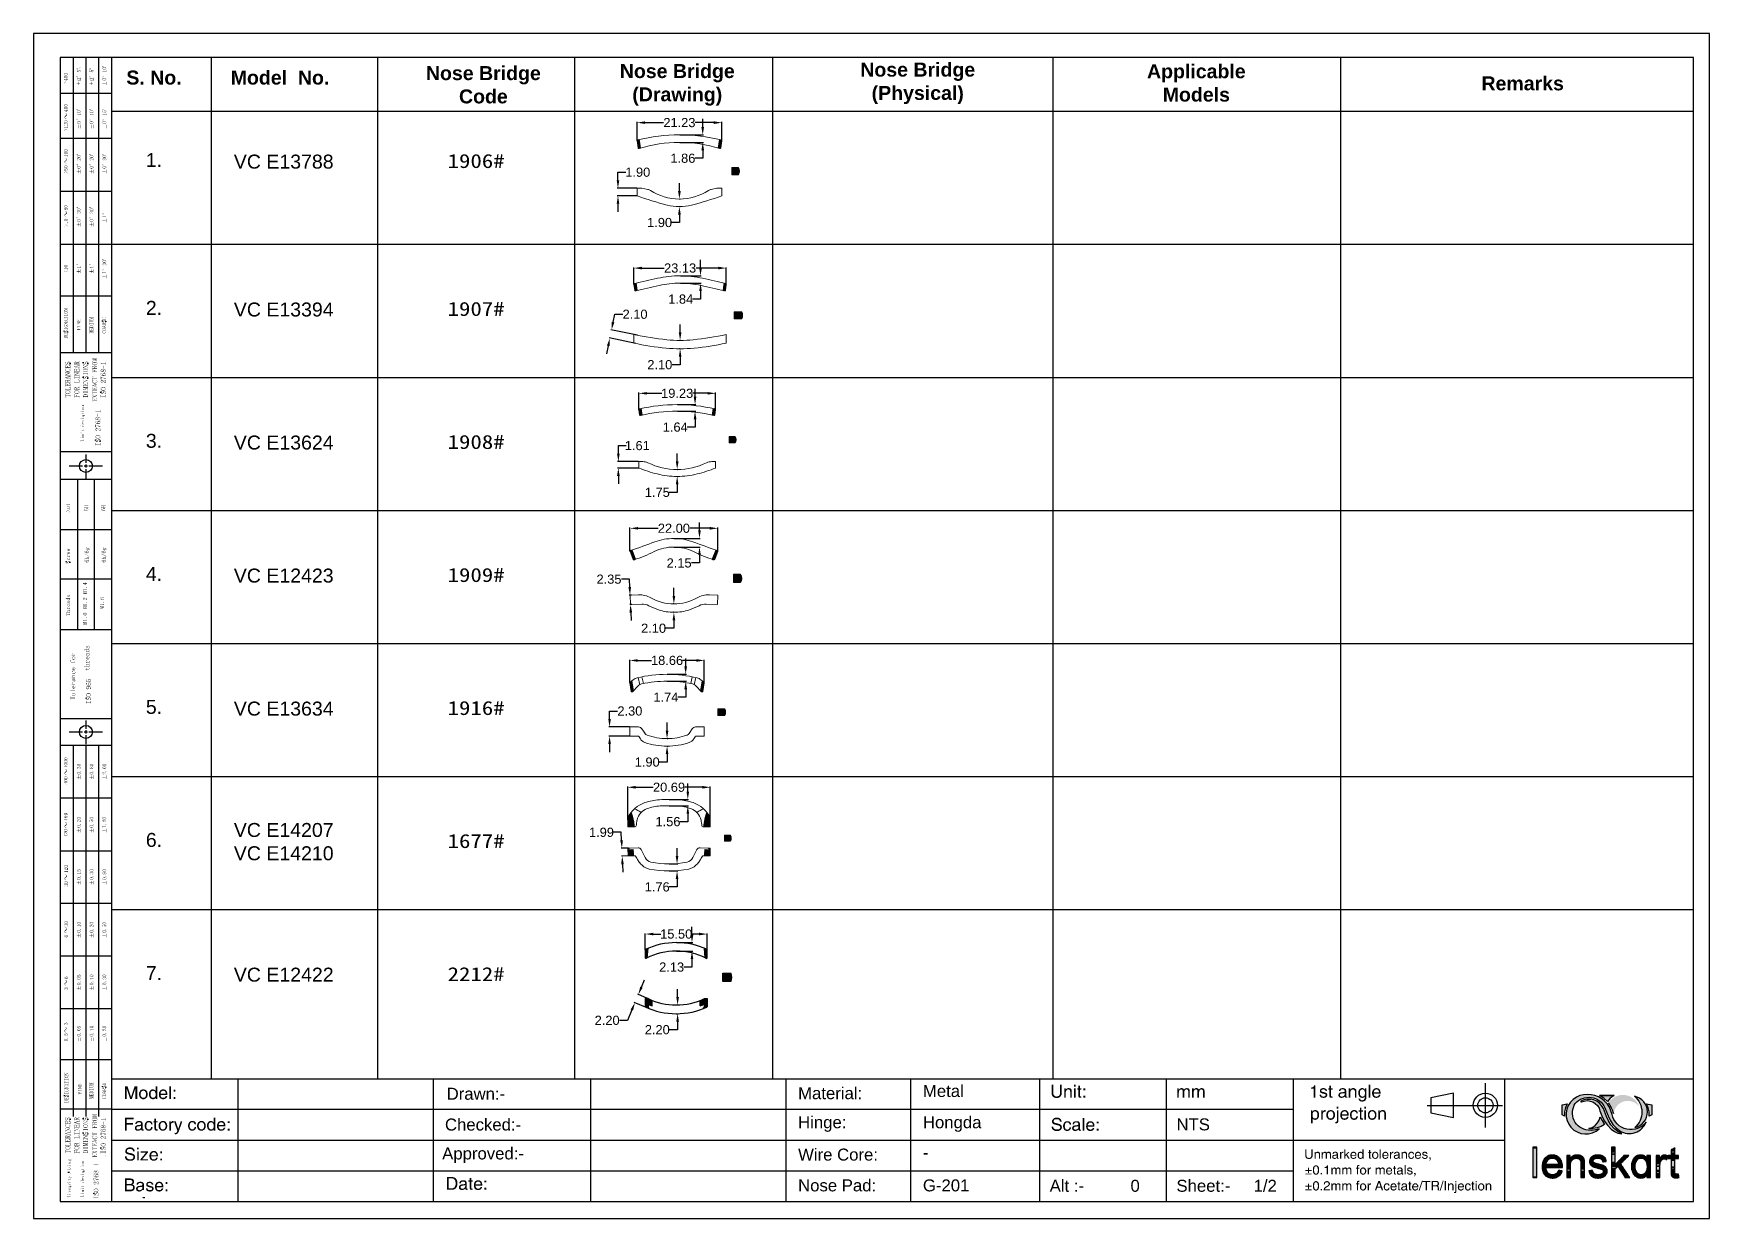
# Model space of a CAD drawing. Header units: inches. Extents: x 3613 to 8393, y -2205 to -794.
# Drawn here: x 3613.2 to 4033.2, y -1185.6 to -888.6 of the extents above; entities that cross this region are included whole.
import ezdxf

# ---------------------------------------------------------------- set-up
doc = ezdxf.new("R2010")
doc.units = ezdxf.units.IN
doc.header["$MEASUREMENT"] = 0
doc.layers.add('2', color=1, linetype='Continuous')
doc.styles.get("Standard").update_dxf_attribs({"font": 'arial.ttf'})
doc.dimstyles.new('Standard$0', dxfattribs={"dimtxt": 2.3, "dimasz": 2, "dimexe": 1, "dimexo": 1, "dimgap": 1, "dimtad": 0, "dimtih": 1, "dimtoh": 1, "dimdec": 1, "dimzin": 0, "dimdsep": 46, "dimtxsty": 'Standard', "dimcen": 0, "dimclrd": 4, "dimclre": 4, "dimclrt": 4, "dimadec": 1, "dimazin": 0, "dimtfac": 1, "dimtdec": 1, "dimtofl": 0, "dimtmove": 0, "dimatfit": 0, "dimfxl": 1, "dimtolj": 1, "dimtzin": 0, "dimarcsym": 0})

msp = doc.modelspace()

# ---------------------------------------------------------------- texts
at = {"width": 34.34827, "attachment_point": 5}
for s, insert, char_height in [('{\\fArial|b1|i0|c0|p34;S. No.}', (3643.413, -899.713), 3.5), ('{\\fArial|b1|i0|c0|p34;Model  No.}', (3674.999, -899.713), 3.5), ('{\\fArial|b1|i0|c0|p34;Nose Bridge Code}', (3725.956, -901.512), 3.5), ('{\\fArial|b1|i0|c0|p34;Nose Bridge (Drawing)}', (3774.547, -901.512), 3.5), ('{\\fArial|b1|i0|c0|p34;Nose Bridge (Physical)}', (3834.811, -901.141), 3.5), ('{\\fArial|b1|i0|c0|p34;Applicable Models}', (3904.626, -901.056), 3.5), ('{\\fArial|b1|i0|c0|p34;Remarks}', (3986.405, -901.161), 3.5), ('1.', (3643.413, -920.347), 3.5), ('VC E13788', (3675.922, -920.776), 3.5), ('{\\fSimSun|b1|i0|c134|p2;\\W1.2;1906#}', (3724.141, -920.631), 3.5), ('2.', (3643.413, -957.417), 3.5), ('VC E13394', (3675.922, -957.846), 3.5), ('{\\fSimSun|b1|i0|c134|p2;\\W1.2;190\\fSimSun|b1|i0|c0|p2;7\\fSimSun|b1|i0|c134|p2;#}', (3724.141, -957.701), 3.5), ('3.', (3643.413, -990.759), 3.5), ('VC E13624', (3675.922, -991.188), 3.5), ('{\\fSimSun|b1|i0|c134|p2;\\W1.2;190\\fSimSun|b1|i0|c0|p2;8\\fSimSun|b1|i0|c134|p2;#}', (3724.141, -991.043), 3.5), ('4.', (3643.413, -1024.101), 3.5), ('VC E12423', (3675.922, -1024.529), 3.5), ('{\\fSimSun|b1|i0|c134|p2;\\W1.2;190\\fSimSun|b1|i0|c0|p2;9\\fSimSun|b1|i0|c134|p2;#}', (3724.141, -1024.385), 3.5), ('5.', (3643.413, -1057.443), 3.5), ('VC E13634', (3675.922, -1057.871), 3.5), ('{\\fSimSun|b1|i0|c134|p2;\\W1.2;19\\fSimSun|b1|i0|c0|p2;16\\fSimSun|b1|i0|c134|p2;#}', (3724.141, -1057.726), 3.5), ('VC E14207^JVC E14210', (3675.922, -1091.213), 3.5), ('6.', (3643.413, -1090.784), 3.5), ('{\\fSimSun|b1|i0|c134|p2;\\W1.2;1\\fSimSun|b1|i0|c0|p2;677\\fSimSun|b1|i0|c134|p2;#}', (3724.141, -1091.068), 3.5), ('7.', (3643.413, -1124.126), 3.5), ('VC E12422', (3675.922, -1124.555), 3.5), ('{\\fSimSun|b1|i0|c0|p2;\\W1.2;2212\\fSimSun|b1|i0|c134|p2;#}', (3724.141, -1124.41), 3.5), ('Drawn:-', (3724.082, -1154.408), 2.9997), ('\\pxql;Material:', (3822.003, -1154.264), 2.99966), ('\\pxql;Metal ', (3853.279, -1153.709), 2.99966), ('Checked:-', (3725.879, -1162.125), 2.9997), ('\\pxql;Hinge:', (3822.003, -1161.981), 2.99966), ('\\pxql;Hongda', (3853.279, -1161.981), 2.99966), ('\\pxql;NTS', (3916.82, -1162.081), 2.9997), ('Approved:-', (3725.879, -1169.798), 2.9997), ('\\pxql; Wire Core:', (3820.835, -1169.654), 2.99966), ('\\pxql;-', (3853.279, -1169.099), 2.9997), ('\\pxql;Nose Pad:', (3822.003, -1177.371), 2.99966), ('\\pxql;G-201', (3853.279, -1177.371), 2.99966), ('\\pxql;Alt :-          0', (3885.046, -1177.471), 2.99966), ('\\pxql;Sheet:-     1/2', (3916.82, -1177.471), 2.99966)]:
    msp.add_mtext(s, dxfattribs=dict(at, insert=insert, char_height=char_height))

# ---------------------------------------------------------------- blocks, each defined once
blk = doc.blocks.new('fr')
at = {"transparency": 33554559}
for points in [[(1488.16, -437.24), (1488.16, -444.82), (1489.15, -444.82), (1489.15, -437.24)], [(1498.94, -439.18), (1498.94, -439.23), (1498.72, -439.23), (1498.67, -439.27), (1498.58, -439.27), (1498.54, -439.32), (1498.45, -439.32), (1498.4, -439.36), (1498.31, -439.41), (1498.27, -439.41), (1498.22, -439.45), (1498.18, -439.45), (1498.09, -439.54), (1498.04, -439.54), (1497.95, -439.59), (1497.95, -439.63), (1497.9, -439.63), (1497.86, -439.68), (1497.86, -439.72), (1497.81, -439.72), (1497.81, -439.77), (1497.77, -439.77), (1497.77, -439.81), (1497.72, -439.86), (1497.68, -439.86), (1497.68, -439.9), (1497.63, -439.9), (1497.63, -439.95), (1497.59, -439.95), (1497.59, -439.99), (1497.54, -440.04), (1497.54, -440.08), (1497.5, -440.08), (1497.5, -439.32), (1496.69, -439.32), (1496.69, -444.82), (1497.59, -444.82), (1497.59, -441.8), (1497.63, -441.8), (1497.63, -441.26), (1497.68, -441.21), (1497.68, -441.03), (1497.72, -441.03), (1497.72, -440.85), (1497.81, -440.67), (1497.86, -440.62), (1497.86, -440.58), (1497.95, -440.49), (1497.95, -440.44), (1497.99, -440.44), (1498.04, -440.4), (1498.04, -440.35), (1498.09, -440.35), (1498.22, -440.22), (1498.27, -440.22), (1498.31, -440.17), (1498.4, -440.17), (1498.49, -440.08), (1498.58, -440.08), (1498.63, -440.04), (1498.76, -440.04), (1498.81, -439.99), (1499.35, -439.99), (1499.39, -440.04), (1499.53, -440.04), (1499.53, -440.08), (1499.62, -440.08), (1499.66, -440.13), (1499.71, -440.13), (1499.71, -440.17), (1499.8, -440.17), (1499.8, -440.22), (1499.85, -440.22), (1499.89, -440.26), (1499.89, -440.31), (1499.94, -440.31), (1499.98, -440.35), (1499.98, -440.4), (1500.07, -440.49), (1500.07, -440.53), (1500.12, -440.58), (1500.12, -440.67), (1500.21, -440.85), (1500.21, -444.82), (1501.15, -444.82), (1501.15, -440.76), (1501.11, -440.67), (1501.11, -440.49), (1501.06, -440.44), (1501.06, -440.31), (1501.02, -440.26), (1501.02, -440.17), (1500.97, -440.17), (1500.97, -440.04), (1500.93, -440.04), (1500.93, -439.99), (1500.88, -439.95), (1500.88, -439.9), (1500.84, -439.9), (1500.84, -439.86), (1500.79, -439.81), (1500.79, -439.77), (1500.75, -439.77), (1500.75, -439.72), (1500.7, -439.72), (1500.7, -439.68), (1500.66, -439.63), (1500.61, -439.63), (1500.61, -439.59), (1500.52, -439.54), (1500.48, -439.54), (1500.39, -439.45), (1500.34, -439.45), (1500.3, -439.41), (1500.25, -439.41), (1500.16, -439.36), (1500.12, -439.36), (1500.12, -439.32), (1500.03, -439.32), (1499.98, -439.27), (1499.85, -439.27), (1499.85, -439.23), (1499.57, -439.23), (1499.53, -439.18)], [(1504.04, -439.18), (1504, -439.23), (1503.77, -439.23), (1503.59, -439.32), (1503.46, -439.32), (1503.41, -439.36), (1503.37, -439.36), (1503.09, -439.5), (1503.05, -439.54), (1503, -439.54), (1502.82, -439.72), (1502.78, -439.72), (1502.78, -439.77), (1502.64, -439.9), (1502.64, -439.95), (1502.6, -439.95), (1502.6, -440.04), (1502.55, -440.04), (1502.55, -440.13), (1502.51, -440.13), (1502.51, -440.22), (1502.46, -440.22), (1502.46, -440.35), (1502.42, -440.35), (1502.42, -440.53), (1502.37, -440.53), (1502.37, -441.08), (1502.42, -441.12), (1502.42, -441.26), (1502.46, -441.26), (1502.46, -441.35), (1502.51, -441.35), (1502.51, -441.44), (1502.55, -441.44), (1502.55, -441.48), (1502.6, -441.53), (1502.6, -441.57), (1502.64, -441.57), (1502.64, -441.62), (1502.69, -441.62), (1502.69, -441.66), (1502.73, -441.66), (1502.73, -441.71), (1502.78, -441.71), (1502.78, -441.75), (1502.82, -441.75), (1502.82, -441.8), (1502.87, -441.8), (1502.87, -441.84), (1502.91, -441.84), (1502.91, -441.89), (1502.96, -441.89), (1503, -441.93), (1503.05, -441.93), (1503.05, -441.98), (1503.14, -441.98), (1503.14, -442.02), (1503.23, -442.02), (1503.32, -442.11), (1503.41, -442.11), (1503.41, -442.16), (1503.5, -442.16), (1503.55, -442.2), (1503.64, -442.2), (1503.68, -442.25), (1503.82, -442.25), (1503.86, -442.29), (1503.95, -442.29), (1504, -442.34), (1504.18, -442.34), (1504.18, -442.38), (1504.36, -442.38), (1504.36, -442.43), (1504.45, -442.43), (1504.54, -442.48), (1504.63, -442.48), (1504.67, -442.52), (1504.76, -442.52), (1504.85, -442.57), (1504.95, -442.57), (1505.04, -442.61), (1505.26, -442.66), (1505.31, -442.7), (1505.4, -442.7), (1505.4, -442.75), (1505.49, -442.75), (1505.53, -442.79), (1505.58, -442.79), (1505.58, -442.84), (1505.62, -442.84), (1505.71, -442.93), (1505.71, -442.97), (1505.76, -443.02), (1505.76, -443.06), (1505.8, -443.06), (1505.8, -443.29), (1505.85, -443.29), (1505.8, -443.33), (1505.8, -443.51), (1505.76, -443.51), (1505.76, -443.6), (1505.71, -443.65), (1505.71, -443.69), (1505.67, -443.69), (1505.67, -443.78), (1505.62, -443.78), (1505.58, -443.83), (1505.58, -443.87), (1505.53, -443.87), (1505.53, -443.92), (1505.49, -443.92), (1505.44, -443.96), (1505.4, -443.96), (1505.35, -444.01), (1505.31, -444.01), (1505.31, -444.05), (1505.22, -444.05), (1505.17, -444.1), (1504.99, -444.1), (1504.95, -444.15), (1504.13, -444.15), (1504.09, -444.1), (1503.95, -444.1), (1503.95, -444.05), (1503.82, -444.05), (1503.82, -444.01), (1503.77, -444.01), (1503.73, -443.96), (1503.68, -443.96), (1503.64, -443.92), (1503.59, -443.92), (1503.59, -443.87), (1503.55, -443.87), (1503.5, -443.83), (1503.5, -443.78), (1503.46, -443.78), (1503.46, -443.74), (1503.41, -443.74), (1503.41, -443.69), (1503.37, -443.69), (1503.37, -443.65), (1503.32, -443.6), (1503.32, -443.56), (1503.28, -443.51), (1503.28, -443.42), (1503.23, -443.42), (1503.23, -443.33), (1503.19, -443.33), (1503.19, -443.2), (1503.14, -443.15), (1503.14, -443.02), (1502.96, -443.02), (1502.91, -443.06), (1502.73, -443.06), (1502.69, -443.11), (1502.46, -443.11), (1502.37, -443.15), (1502.19, -443.15), (1502.19, -443.2), (1502.24, -443.2), (1502.24, -443.38), (1502.28, -443.38), (1502.28, -443.51), (1502.33, -443.56), (1502.33, -443.65), (1502.37, -443.69), (1502.37, -443.78), (1502.42, -443.78), (1502.42, -443.87), (1502.46, -443.87), (1502.46, -443.92), (1502.51, -443.96), (1502.51, -444.05), (1502.55, -444.05), (1502.55, -444.1), (1502.6, -444.1), (1502.6, -444.15), (1502.64, -444.15), (1502.64, -444.24), (1502.69, -444.24), (1502.78, -444.33), (1502.78, -444.37), (1502.82, -444.37), (1502.87, -444.42), (1502.87, -444.46), (1502.91, -444.46), (1502.91, -444.51), (1502.96, -444.51), (1503, -444.55), (1503.05, -444.55), (1503.09, -444.6), (1503.19, -444.64), (1503.23, -444.69), (1503.28, -444.69), (1503.41, -444.73), (1503.46, -444.78), (1504, -444.91), (1504.22, -444.91), (1504.4, -444.96), (1504.63, -444.96), (1504.81, -444.91), (1505.04, -444.91), (1505.4, -444.82), (1505.44, -444.82), (1505.58, -444.78), (1505.62, -444.73), (1505.76, -444.69), (1505.8, -444.69), (1505.89, -444.64), (1505.94, -444.6), (1506.03, -444.55), (1506.07, -444.51), (1506.12, -444.51), (1506.12, -444.46), (1506.16, -444.46), (1506.21, -444.42), (1506.21, -444.37), (1506.25, -444.37), (1506.39, -444.24), (1506.39, -444.19), (1506.43, -444.19), (1506.43, -444.15), (1506.48, -444.15), (1506.48, -444.1), (1506.52, -444.1), (1506.52, -444.01), (1506.57, -444.01), (1506.57, -443.96), (1506.62, -443.92), (1506.62, -443.87), (1506.66, -443.87), (1506.66, -443.74), (1506.71, -443.74), (1506.71, -443.6), (1506.75, -443.6), (1506.75, -443.33), (1506.8, -443.29), (1506.8, -443.06), (1506.75, -443.06), (1506.75, -442.79), (1506.71, -442.79), (1506.71, -442.66), (1506.66, -442.61), (1506.66, -442.57), (1506.62, -442.52), (1506.62, -442.48), (1506.57, -442.43), (1506.57, -442.38), (1506.52, -442.38), (1506.52, -442.34), (1506.48, -442.34), (1506.48, -442.25), (1506.43, -442.25), (1506.39, -442.2), (1506.34, -442.2), (1506.34, -442.16), (1506.3, -442.16), (1506.3, -442.11), (1506.25, -442.11), (1506.21, -442.02), (1506.12, -442.02), (1506.12, -441.98), (1506.07, -441.98), (1506.03, -441.93), (1505.98, -441.93), (1505.94, -441.89), (1505.89, -441.89), (1505.85, -441.84), (1505.76, -441.84), (1505.71, -441.8), (1505.62, -441.8), (1505.58, -441.75), (1505.49, -441.75), (1505.44, -441.71), (1505.31, -441.71), (1505.31, -441.66), (1505.17, -441.66), (1505.13, -441.62), (1504.99, -441.62), (1504.95, -441.57), (1504.85, -441.57), (1504.85, -441.53), (1504.72, -441.53), (1504.67, -441.48), (1504.49, -441.48), (1504.49, -441.44), (1504.36, -441.44), (1504.31, -441.39), (1504.22, -441.39), (1504.22, -441.35), (1504.04, -441.35), (1504.04, -441.3), (1503.86, -441.3), (1503.77, -441.26), (1503.73, -441.26), (1503.73, -441.21), (1503.64, -441.21), (1503.55, -441.12), (1503.5, -441.12), (1503.46, -441.08), (1503.46, -441.03), (1503.41, -441.03), (1503.37, -440.94), (1503.32, -440.9), (1503.32, -440.81), (1503.28, -440.81), (1503.28, -440.49), (1503.32, -440.44), (1503.32, -440.4), (1503.37, -440.35), (1503.37, -440.31), (1503.41, -440.31), (1503.46, -440.26), (1503.46, -440.22), (1503.5, -440.22), (1503.59, -440.13), (1503.64, -440.13), (1503.64, -440.08), (1503.73, -440.08), (1503.73, -440.04), (1503.86, -440.04), (1503.91, -439.99), (1504.13, -439.99), (1504.18, -439.95), (1504.72, -439.95), (1504.76, -439.99), (1504.95, -439.99), (1504.99, -440.04), (1505.08, -440.04), (1505.08, -440.08), (1505.17, -440.08), (1505.17, -440.13), (1505.22, -440.13), (1505.26, -440.17), (1505.31, -440.17), (1505.31, -440.22), (1505.35, -440.22), (1505.44, -440.31), (1505.44, -440.35), (1505.49, -440.35), (1505.49, -440.4), (1505.53, -440.44), (1505.53, -440.49), (1505.58, -440.53), (1505.58, -440.58), (1505.62, -440.62), (1505.62, -440.81), (1505.67, -440.81), (1505.67, -440.85), (1505.85, -440.85), (1505.85, -440.81), (1506.16, -440.81), (1506.21, -440.76), (1506.52, -440.76), (1506.52, -440.72), (1506.57, -440.72), (1506.57, -440.62), (1506.52, -440.62), (1506.52, -440.44), (1506.48, -440.4), (1506.48, -440.26), (1506.43, -440.26), (1506.43, -440.17), (1506.39, -440.13), (1506.39, -440.04), (1506.34, -440.04), (1506.34, -439.99), (1506.3, -439.99), (1506.3, -439.9), (1506.25, -439.9), (1506.25, -439.86), (1506.07, -439.68), (1505.98, -439.63), (1505.89, -439.54), (1505.8, -439.5), (1505.76, -439.45), (1505.71, -439.45), (1505.53, -439.36), (1505.44, -439.36), (1505.4, -439.32), (1505.31, -439.32), (1505.17, -439.27), (1505.08, -439.23), (1504.81, -439.23), (1504.76, -439.18)], [(1520.97, -439.18), (1520.92, -439.23), (1520.79, -439.23), (1520.74, -439.27), (1520.65, -439.27), (1520.65, -439.32), (1520.61, -439.32), (1520.56, -439.36), (1520.52, -439.36), (1520.52, -439.41), (1520.47, -439.41), (1520.24, -439.63), (1520.24, -439.68), (1520.2, -439.68), (1520.2, -439.72), (1520.11, -439.81), (1520.11, -439.86), (1520.06, -439.86), (1520.06, -439.9), (1520.02, -439.95), (1520.02, -439.99), (1519.97, -440.04), (1519.97, -440.08), (1519.93, -440.13), (1519.93, -439.32), (1519.07, -439.32), (1519.07, -444.82), (1520.02, -444.82), (1520.02, -441.57), (1520.06, -441.48), (1520.06, -441.17), (1520.2, -440.76), (1520.29, -440.62), (1520.34, -440.53), (1520.34, -440.49), (1520.43, -440.44), (1520.47, -440.4), (1520.52, -440.35), (1520.52, -440.31), (1520.56, -440.31), (1520.61, -440.26), (1520.65, -440.26), (1520.65, -440.22), (1520.74, -440.22), (1520.79, -440.17), (1521.01, -440.17), (1521.06, -440.13), (1521.19, -440.13), (1521.19, -440.17), (1521.42, -440.17), (1521.46, -440.22), (1521.51, -440.22), (1521.51, -440.26), (1521.6, -440.26), (1521.64, -440.31), (1521.69, -440.31), (1521.73, -440.35), (1521.78, -440.31), (1521.78, -440.22), (1521.82, -440.22), (1521.82, -440.13), (1521.87, -440.08), (1521.87, -439.99), (1521.91, -439.95), (1521.91, -439.86), (1521.96, -439.86), (1521.96, -439.77), (1522.01, -439.72), (1522.01, -439.63), (1522.05, -439.59), (1522.05, -439.45), (1521.96, -439.45), (1521.96, -439.41), (1521.91, -439.41), (1521.87, -439.36), (1521.82, -439.36), (1521.78, -439.32), (1521.69, -439.32), (1521.69, -439.27), (1521.6, -439.27), (1521.51, -439.23), (1521.33, -439.23), (1521.33, -439.18)], [(1523.72, -437.38), (1523.68, -437.42), (1523.63, -437.42), (1523.63, -437.47), (1523.58, -437.47), (1523.49, -437.51), (1523.45, -437.56), (1523.36, -437.6), (1523.31, -437.6), (1523.22, -437.69), (1523.18, -437.69), (1523.04, -437.83), (1522.95, -437.83), (1522.91, -437.87), (1522.86, -437.87), (1522.86, -437.92), (1522.82, -437.92), (1522.82, -439.32), (1522.1, -439.32), (1522.1, -440.04), (1522.82, -440.04), (1522.82, -444.01), (1522.86, -444.01), (1522.86, -444.19), (1522.91, -444.24), (1522.91, -444.33), (1522.95, -444.37), (1522.95, -444.42), (1523.04, -444.51), (1523.04, -444.55), (1523.09, -444.55), (1523.22, -444.69), (1523.4, -444.78), (1523.49, -444.78), (1523.54, -444.82), (1523.63, -444.82), (1523.68, -444.87), (1524.53, -444.87), (1524.58, -444.82), (1524.71, -444.82), (1524.76, -444.78), (1524.8, -444.78), (1524.76, -444.73), (1524.76, -444.51), (1524.71, -444.46), (1524.71, -444.24), (1524.67, -444.19), (1524.67, -443.96), (1524.58, -443.96), (1524.53, -444.01), (1524.08, -444.01), (1524.08, -443.96), (1523.95, -443.96), (1523.9, -443.92), (1523.9, -443.87), (1523.86, -443.87), (1523.86, -443.83), (1523.81, -443.83), (1523.81, -443.78), (1523.77, -443.78), (1523.77, -443.69), (1523.72, -443.69), (1523.72, -440.04), (1524.67, -440.04), (1524.67, -439.32), (1523.72, -439.32)]]:
    blk.add_hatch(color=256, dxfattribs=at).paths.add_polyline_path(points)
h = blk.add_hatch(color=256, dxfattribs=at)
h.paths.add_polyline_path([(1495.51, -441.57), (1495.51, -441.26), (1495.47, -441.26), (1495.47, -441.12), (1495.42, -441.03), (1495.42, -440.94), (1495.38, -440.9), (1495.38, -440.81), (1495.33, -440.76), (1495.33, -440.67), (1495.29, -440.62), (1495.24, -440.53), (1495.24, -440.44), (1495.2, -440.4), (1495.2, -440.35), (1495.15, -440.35), (1495.11, -440.26), (1495.11, -440.22), (1495.02, -440.13), (1495.02, -440.08), (1494.97, -440.08), (1494.97, -440.04), (1494.93, -440.04), (1494.93, -439.99), (1494.88, -439.99), (1494.88, -439.95), (1494.61, -439.68), (1494.56, -439.68), (1494.47, -439.59), (1494.43, -439.59), (1494.34, -439.5), (1494.29, -439.5), (1494.2, -439.45), (1494.16, -439.41), (1494.07, -439.36), (1493.98, -439.36), (1493.93, -439.32), (1493.84, -439.27), (1493.8, -439.27), (1493.66, -439.23), (1493.44, -439.23), (1493.3, -439.18), (1492.71, -439.18), (1492.62, -439.23), (1492.44, -439.23), (1492.31, -439.27), (1492.26, -439.27), (1492.13, -439.32), (1492.13, -439.36), (1491.99, -439.36), (1491.95, -439.41), (1491.86, -439.45), (1491.81, -439.5), (1491.72, -439.5), (1491.63, -439.59), (1491.5, -439.68), (1491.41, -439.77), (1491.36, -439.77), (1491.36, -439.81), (1491.32, -439.81), (1491.32, -439.86), (1491.27, -439.86), (1491.23, -439.9), (1491.23, -439.95), (1491.18, -439.95), (1491.18, -439.99), (1491.13, -439.99), (1491.13, -440.04), (1491.09, -440.04), (1491.09, -440.08), (1491.04, -440.13), (1491.04, -440.17), (1491, -440.17), (1491, -440.26), (1490.95, -440.26), (1490.91, -440.35), (1490.91, -440.4), (1490.86, -440.4), (1490.86, -440.44), (1490.82, -440.49), (1490.82, -440.53), (1490.77, -440.62), (1490.73, -440.67), (1490.73, -440.76), (1490.68, -440.76), (1490.68, -440.85), (1490.64, -440.9), (1490.64, -441.03), (1490.59, -441.03), (1490.59, -441.21), (1490.55, -441.26), (1490.55, -441.53), (1490.5, -441.57), (1490.5, -442.66), (1490.55, -442.79), (1490.55, -442.88), (1490.59, -442.97), (1490.59, -443.11), (1490.64, -443.15), (1490.64, -443.29), (1490.68, -443.29), (1490.68, -443.38), (1490.73, -443.42), (1490.77, -443.51), (1490.77, -443.6), (1490.82, -443.6), (1490.82, -443.69), (1490.86, -443.69), (1490.86, -443.78), (1490.91, -443.78), (1490.91, -443.83), (1491, -443.92), (1491, -443.96), (1491.04, -443.96), (1491.04, -444.01), (1491.09, -444.05), (1491.13, -444.05), (1491.13, -444.15), (1491.18, -444.15), (1491.18, -444.19), (1491.23, -444.19), (1491.23, -444.24), (1491.27, -444.24), (1491.32, -444.33), (1491.36, -444.37), (1491.45, -444.42), (1491.5, -444.46), (1491.59, -444.51), (1491.63, -444.55), (1491.72, -444.6), (1491.77, -444.6), (1491.86, -444.64), (1491.9, -444.69), (1491.99, -444.73), (1492.04, -444.73), (1492.31, -444.82), (1492.35, -444.82), (1492.62, -444.91), (1492.94, -444.91), (1492.99, -444.96), (1493.26, -444.96), (1493.3, -444.91), (1493.62, -444.91), (1493.71, -444.87), (1493.75, -444.87), (1494.02, -444.78), (1494.07, -444.78), (1494.16, -444.73), (1494.2, -444.73), (1494.29, -444.69), (1494.34, -444.64), (1494.43, -444.6), (1494.47, -444.6), (1494.56, -444.55), (1494.61, -444.51), (1494.7, -444.46), (1494.75, -444.42), (1494.84, -444.37), (1494.88, -444.33), (1494.93, -444.24), (1494.97, -444.24), (1494.97, -444.19), (1495.02, -444.19), (1495.02, -444.15), (1495.06, -444.15), (1495.06, -444.1), (1495.15, -444.01), (1495.15, -443.96), (1495.2, -443.96), (1495.2, -443.92), (1495.24, -443.87), (1495.24, -443.83), (1495.29, -443.83), (1495.29, -443.74), (1495.33, -443.69), (1495.42, -443.51), (1495.42, -443.42), (1495.47, -443.42), (1495.47, -443.29), (1495.51, -443.29), (1495.51, -443.15), (1495.38, -443.15), (1495.29, -443.11), (1495.06, -443.11), (1494.97, -443.06), (1494.66, -443.06), (1494.61, -443.02), (1494.56, -443.02), (1494.56, -443.11), (1494.52, -443.11), (1494.52, -443.2), (1494.47, -443.2), (1494.47, -443.29), (1494.43, -443.33), (1494.43, -443.38), (1494.38, -443.42), (1494.29, -443.6), (1494.25, -443.6), (1494.2, -443.69), (1494.16, -443.74), (1494.16, -443.78), (1494.11, -443.78), (1494.11, -443.83), (1494.07, -443.83), (1493.98, -443.92), (1493.93, -443.92), (1493.89, -443.96), (1493.84, -443.96), (1493.84, -444.01), (1493.8, -444.01), (1493.75, -444.05), (1493.66, -444.05), (1493.62, -444.1), (1493.53, -444.1), (1493.48, -444.15), (1492.71, -444.15), (1492.71, -444.1), (1492.58, -444.1), (1492.58, -444.05), (1492.44, -444.05), (1492.44, -444.01), (1492.35, -444.01), (1492.35, -443.96), (1492.31, -443.96), (1492.26, -443.92), (1492.22, -443.92), (1492.13, -443.83), (1492.08, -443.83), (1492.08, -443.78), (1492.04, -443.78), (1492.04, -443.74), (1491.99, -443.69), (1491.95, -443.69), (1491.86, -443.51), (1491.81, -443.51), (1491.77, -443.42), (1491.72, -443.38), (1491.72, -443.29), (1491.68, -443.29), (1491.68, -443.2), (1491.63, -443.2), (1491.63, -443.11), (1491.59, -443.11), (1491.59, -442.97), (1491.54, -442.88), (1491.54, -442.84), (1491.5, -442.79), (1491.5, -442.48), (1491.45, -442.48), (1491.45, -442.29), (1495.56, -442.29), (1495.56, -441.57)])
h.paths.add_polyline_path([(1494.56, -441.26), (1494.56, -441.53), (1491.5, -441.53), (1491.5, -441.35), (1491.54, -441.35), (1491.54, -441.12), (1491.59, -441.12), (1491.59, -441.03), (1491.63, -440.99), (1491.63, -440.9), (1491.68, -440.85), (1491.68, -440.81), (1491.72, -440.76), (1491.72, -440.72), (1491.77, -440.67), (1491.77, -440.62), (1491.81, -440.62), (1491.86, -440.53), (1491.9, -440.49), (1491.9, -440.44), (1491.99, -440.4), (1491.99, -440.35), (1492.04, -440.35), (1492.08, -440.26), (1492.13, -440.26), (1492.22, -440.17), (1492.26, -440.17), (1492.31, -440.13), (1492.35, -440.13), (1492.35, -440.08), (1492.44, -440.08), (1492.44, -440.04), (1492.53, -440.04), (1492.58, -439.99), (1492.71, -439.99), (1492.8, -439.95), (1493.35, -439.95), (1493.39, -439.99), (1493.53, -439.99), (1493.57, -440.04), (1493.66, -440.04), (1493.71, -440.08), (1493.75, -440.08), (1493.8, -440.13), (1493.84, -440.13), (1493.89, -440.17), (1493.98, -440.22), (1493.98, -440.26), (1494.02, -440.26), (1494.07, -440.35), (1494.11, -440.35), (1494.11, -440.4), (1494.16, -440.4), (1494.2, -440.44), (1494.2, -440.49), (1494.25, -440.53), (1494.29, -440.62), (1494.34, -440.62), (1494.34, -440.67), (1494.38, -440.72), (1494.38, -440.76), (1494.43, -440.81), (1494.43, -440.9), (1494.47, -440.94), (1494.47, -441.03), (1494.52, -441.12), (1494.52, -441.26)], flags=0)
h = blk.add_hatch(color=256, dxfattribs=at)
h.paths.add_polyline_path([(1510.54, -441.98), (1510.54, -441.93), (1510.5, -441.93), (1510.5, -441.84), (1510.45, -441.84), (1510.41, -441.75), (1510.36, -441.71), (1510.36, -441.66), (1510.32, -441.66), (1510.32, -441.57), (1510.27, -441.57), (1510.27, -441.53), (1510.23, -441.48), (1510.23, -441.44), (1510.18, -441.44), (1510.18, -441.39), (1510.14, -441.35), (1510.14, -441.3), (1510.18, -441.3), (1510.63, -440.85), (1510.68, -440.85), (1510.68, -440.81), (1510.72, -440.81), (1510.72, -440.76), (1510.77, -440.76), (1510.81, -440.72), (1510.86, -440.62), (1510.9, -440.58), (1510.99, -440.53), (1510.99, -440.49), (1511.08, -440.44), (1511.08, -440.4), (1511.13, -440.35), (1511.17, -440.35), (1511.17, -440.31), (1511.22, -440.26), (1511.26, -440.26), (1511.26, -440.22), (1511.31, -440.22), (1511.35, -440.17), (1511.35, -440.13), (1511.4, -440.13), (1511.4, -440.08), (1511.44, -440.08), (1511.49, -440.04), (1511.49, -439.99), (1511.53, -439.99), (1511.53, -439.95), (1511.58, -439.95), (1511.58, -439.9), (1511.62, -439.9), (1511.94, -439.59), (1511.99, -439.54), (1512.03, -439.54), (1512.03, -439.5), (1512.08, -439.5), (1512.08, -439.45), (1512.12, -439.41), (1512.17, -439.41), (1512.17, -439.36), (1512.21, -439.36), (1512.21, -439.32), (1510.99, -439.32), (1510.99, -439.36), (1510.95, -439.41), (1510.9, -439.41), (1510.9, -439.45), (1510.86, -439.45), (1510.86, -439.5), (1510.81, -439.5), (1510.81, -439.54), (1510.72, -439.63), (1510.68, -439.63), (1510.68, -439.68), (1510.63, -439.68), (1510.63, -439.72), (1510.45, -439.9), (1510.41, -439.9), (1510.41, -439.95), (1510.36, -439.95), (1510.36, -439.99), (1510.14, -440.22), (1510.14, -440.26), (1510.09, -440.26), (1509.95, -440.4), (1509.95, -440.44), (1509.86, -440.49), (1509.86, -440.53), (1509.82, -440.53), (1509.73, -440.62), (1509.68, -440.72), (1509.59, -440.76), (1509.59, -440.81), (1509.55, -440.81), (1509.55, -440.85), (1509.5, -440.85), (1509.28, -441.08), (1509.28, -441.12), (1509.23, -441.12), (1509.23, -441.17), (1509.19, -441.17), (1509.19, -441.21), (1509.14, -441.21), (1509.1, -441.26), (1509.1, -441.3), (1509.05, -441.3), (1509.05, -441.35), (1509.01, -441.35), (1509.01, -441.39), (1508.96, -441.39), (1508.96, -441.44), (1508.92, -441.44), (1508.92, -441.48), (1508.87, -441.48), (1508.87, -441.53), (1508.83, -441.53), (1508.83, -437.24), (1507.88, -437.24), (1507.88, -444.82), (1508.83, -444.82), (1508.83, -442.61), (1508.87, -442.61), (1508.87, -442.57), (1508.96, -442.48), (1509.05, -442.43), (1509.05, -442.38), (1509.14, -442.29), (1509.28, -442.2), (1509.46, -442.02), (1509.5, -442.02), (1509.55, -442.07), (1509.55, -442.11), (1509.59, -442.16), (1509.59, -442.2), (1509.64, -442.2), (1509.64, -442.25), (1509.68, -442.29), (1509.68, -442.34), (1509.73, -442.34), (1509.73, -442.38), (1509.77, -442.43), (1509.82, -442.52), (1509.82, -442.57), (1509.86, -442.57), (1509.86, -442.61), (1509.91, -442.66), (1509.91, -442.7), (1510, -442.79), (1510.05, -442.88), (1510.09, -442.93), (1510.09, -442.97), (1510.18, -443.06), (1510.18, -443.11), (1510.27, -443.2), (1510.27, -443.24), (1510.32, -443.29), (1510.36, -443.33), (1510.36, -443.38), (1510.41, -443.38), (1510.41, -443.42), (1510.45, -443.51), (1510.5, -443.51), (1510.5, -443.56), (1510.54, -443.6), (1510.54, -443.65), (1510.59, -443.69), (1510.59, -443.74), (1510.63, -443.74), (1510.63, -443.78), (1510.68, -443.83), (1510.68, -443.87), (1510.72, -443.87), (1510.72, -443.92), (1510.77, -443.96), (1510.77, -444.01), (1510.81, -444.01), (1510.81, -444.1), (1510.86, -444.1), (1510.86, -444.15), (1510.9, -444.15), (1510.9, -444.24), (1510.95, -444.24), (1510.95, -444.28), (1510.99, -444.33), (1510.99, -444.37), (1511.04, -444.37), (1511.04, -444.42), (1511.08, -444.46), (1511.08, -444.51), (1511.13, -444.51), (1511.13, -444.6), (1511.17, -444.6), (1511.17, -444.64), (1511.22, -444.64), (1511.22, -444.73), (1511.26, -444.73), (1511.26, -444.78), (1511.31, -444.78), (1511.31, -444.82), (1512.44, -444.82), (1512.44, -444.78), (1512.39, -444.73), (1512.39, -444.69), (1512.35, -444.69), (1512.35, -444.64), (1512.3, -444.64), (1512.3, -444.6), (1512.26, -444.55), (1512.26, -444.51), (1512.21, -444.46), (1512.21, -444.42), (1512.17, -444.37), (1512.12, -444.37), (1512.12, -444.28), (1512.08, -444.28), (1512.08, -444.24), (1512.03, -444.19), (1512.03, -444.15), (1511.99, -444.15), (1511.99, -444.1), (1511.94, -444.05), (1511.94, -444.01), (1511.9, -444.01), (1511.9, -443.96), (1511.85, -443.92), (1511.85, -443.87), (1511.81, -443.87), (1511.81, -443.83), (1511.76, -443.78), (1511.76, -443.74), (1511.71, -443.74), (1511.71, -443.69), (1511.67, -443.65), (1511.67, -443.6), (1511.58, -443.51), (1511.53, -443.42), (1511.49, -443.42), (1511.49, -443.33), (1511.4, -443.24), (1511.4, -443.2), (1511.35, -443.15), (1511.31, -443.15), (1511.31, -443.06), (1511.17, -442.93), (1511.17, -442.88), (1511.13, -442.79), (1511.08, -442.79), (1511.08, -442.75), (1510.95, -442.61), (1510.95, -442.52), (1510.9, -442.52), (1510.86, -442.43), (1510.81, -442.38), (1510.81, -442.34), (1510.77, -442.34), (1510.77, -442.25), (1510.72, -442.2), (1510.68, -442.2), (1510.68, -442.11), (1510.59, -442.02), (1510.59, -441.98)])
h.paths.add_polyline_path([(1509.05, -441.71), (1508.96, -441.66), (1509.01, -441.66)], flags=0)
h.paths.add_polyline_path([(1509.41, -441.98), (1509.37, -441.93), (1509.41, -441.93)], flags=0)
h = blk.add_hatch(color=256, dxfattribs=at)
h.paths.add_polyline_path([(1513.25, -443.65), (1513.25, -443.74), (1513.29, -443.74), (1513.29, -443.83), (1513.34, -443.83), (1513.34, -443.87), (1513.38, -443.92), (1513.38, -443.96), (1513.48, -444.05), (1513.48, -444.1), (1513.52, -444.1), (1513.52, -444.15), (1513.57, -444.15), (1513.57, -444.19), (1513.61, -444.19), (1513.61, -444.24), (1513.66, -444.24), (1513.66, -444.28), (1513.7, -444.28), (1513.7, -444.33), (1513.75, -444.37), (1513.79, -444.37), (1513.93, -444.51), (1513.97, -444.51), (1514.06, -444.6), (1514.11, -444.6), (1514.11, -444.64), (1514.2, -444.64), (1514.29, -444.73), (1514.38, -444.73), (1514.38, -444.78), (1514.51, -444.78), (1514.51, -444.82), (1514.6, -444.82), (1514.65, -444.87), (1514.78, -444.87), (1514.87, -444.91), (1515.19, -444.91), (1515.24, -444.96), (1515.33, -444.91), (1515.6, -444.91), (1515.69, -444.87), (1515.82, -444.87), (1515.87, -444.82), (1515.96, -444.82), (1515.96, -444.78), (1516.05, -444.78), (1516.09, -444.73), (1516.14, -444.73), (1516.18, -444.69), (1516.23, -444.69), (1516.23, -444.64), (1516.32, -444.64), (1516.32, -444.6), (1516.36, -444.6), (1516.41, -444.55), (1516.41, -444.51), (1516.45, -444.51), (1516.63, -444.33), (1516.63, -444.28), (1516.68, -444.28), (1516.68, -444.24), (1516.72, -444.24), (1516.72, -444.15), (1516.77, -444.15), (1516.77, -444.82), (1517.63, -444.82), (1517.63, -439.32), (1516.72, -439.32), (1516.72, -439.9), (1516.68, -439.9), (1516.68, -439.86), (1516.63, -439.86), (1516.63, -439.81), (1516.59, -439.81), (1516.59, -439.77), (1516.54, -439.72), (1516.5, -439.72), (1516.5, -439.68), (1516.45, -439.68), (1516.45, -439.63), (1516.41, -439.63), (1516.41, -439.59), (1516.36, -439.59), (1516.32, -439.54), (1516.27, -439.54), (1516.27, -439.5), (1516.23, -439.5), (1516.23, -439.45), (1516.18, -439.45), (1516.14, -439.41), (1516.09, -439.41), (1516.05, -439.36), (1515.96, -439.36), (1515.96, -439.32), (1515.87, -439.32), (1515.87, -439.27), (1515.73, -439.27), (1515.64, -439.23), (1515.51, -439.23), (1515.46, -439.18), (1514.87, -439.18), (1514.83, -439.23), (1514.69, -439.23), (1514.6, -439.27), (1514.47, -439.27), (1514.47, -439.32), (1514.33, -439.32), (1514.33, -439.36), (1514.29, -439.36), (1514.24, -439.41), (1514.15, -439.41), (1514.15, -439.45), (1514.06, -439.45), (1514.06, -439.5), (1514.02, -439.5), (1513.97, -439.54), (1513.93, -439.54), (1513.93, -439.59), (1513.88, -439.59), (1513.79, -439.68), (1513.75, -439.68), (1513.75, -439.72), (1513.7, -439.72), (1513.7, -439.77), (1513.57, -439.9), (1513.52, -439.9), (1513.52, -439.95), (1513.43, -440.04), (1513.43, -440.08), (1513.38, -440.13), (1513.38, -440.17), (1513.25, -440.31), (1513.25, -440.35), (1513.2, -440.4), (1513.2, -440.49), (1513.16, -440.49), (1513.16, -440.58), (1513.11, -440.62), (1513.11, -440.72), (1513.07, -440.76), (1513.07, -440.85), (1513.02, -440.85), (1513.02, -440.94), (1512.98, -440.99), (1512.98, -441.17), (1512.93, -441.21), (1512.93, -441.44), (1512.89, -441.44), (1512.89, -442.61), (1512.93, -442.66), (1512.93, -442.79), (1512.98, -442.88), (1512.98, -443.02), (1513.02, -443.06), (1513.02, -443.15), (1513.07, -443.2), (1513.07, -443.29), (1513.11, -443.33), (1513.11, -443.42), (1513.16, -443.51), (1513.2, -443.56), (1513.2, -443.65)])
h.paths.add_polyline_path([(1514.33, -443.74), (1514.33, -443.69), (1514.29, -443.65), (1514.29, -443.6), (1514.2, -443.51), (1514.15, -443.42), (1514.11, -443.38), (1514.11, -443.33), (1514.06, -443.29), (1514.06, -443.2), (1513.97, -443.11), (1513.97, -443.02), (1513.93, -442.97), (1513.93, -442.79), (1513.88, -442.79), (1513.88, -442.66), (1513.84, -442.61), (1513.84, -442.2), (1513.79, -442.16), (1513.79, -441.89), (1513.84, -441.89), (1513.84, -441.48), (1513.88, -441.44), (1513.88, -441.26), (1513.93, -441.21), (1513.93, -441.08), (1513.97, -441.03), (1513.97, -440.99), (1514.02, -440.94), (1514.02, -440.85), (1514.06, -440.85), (1514.06, -440.76), (1514.11, -440.76), (1514.11, -440.72), (1514.15, -440.62), (1514.15, -440.58), (1514.2, -440.53), (1514.24, -440.53), (1514.24, -440.49), (1514.29, -440.44), (1514.29, -440.4), (1514.33, -440.35), (1514.38, -440.35), (1514.38, -440.31), (1514.42, -440.26), (1514.47, -440.26), (1514.47, -440.22), (1514.51, -440.22), (1514.65, -440.08), (1514.69, -440.08), (1514.87, -439.99), (1514.96, -439.99), (1515.01, -439.95), (1515.55, -439.95), (1515.64, -439.99), (1515.73, -439.99), (1515.82, -440.04), (1515.87, -440.08), (1515.91, -440.08), (1515.96, -440.13), (1516, -440.13), (1516, -440.17), (1516.09, -440.22), (1516.14, -440.22), (1516.14, -440.26), (1516.23, -440.31), (1516.23, -440.35), (1516.27, -440.35), (1516.32, -440.4), (1516.32, -440.44), (1516.36, -440.49), (1516.36, -440.53), (1516.45, -440.62), (1516.5, -440.72), (1516.5, -440.76), (1516.54, -440.81), (1516.54, -440.85), (1516.59, -440.85), (1516.59, -440.94), (1516.63, -440.99), (1516.63, -441.03), (1516.68, -441.08), (1516.68, -441.21), (1516.72, -441.26), (1516.72, -441.44), (1516.77, -441.44), (1516.77, -441.71), (1516.81, -441.75), (1516.81, -442.43), (1516.77, -442.52), (1516.77, -442.75), (1516.72, -442.79), (1516.72, -442.93), (1516.68, -442.97), (1516.68, -443.11), (1516.63, -443.15), (1516.63, -443.2), (1516.59, -443.24), (1516.59, -443.29), (1516.54, -443.33), (1516.54, -443.42), (1516.5, -443.42), (1516.45, -443.51), (1516.45, -443.56), (1516.41, -443.6), (1516.41, -443.65), (1516.36, -443.65), (1516.36, -443.69), (1516.32, -443.69), (1516.32, -443.74), (1516.27, -443.74), (1516.27, -443.78), (1516.23, -443.83), (1516.18, -443.83), (1516.18, -443.87), (1516.14, -443.87), (1516.14, -443.92), (1516.09, -443.92), (1516, -444.01), (1515.91, -444.01), (1515.91, -444.05), (1515.82, -444.05), (1515.78, -444.1), (1515.64, -444.1), (1515.64, -444.15), (1514.96, -444.15), (1514.96, -444.1), (1514.83, -444.1), (1514.83, -444.05), (1514.74, -444.05), (1514.74, -444.01), (1514.65, -444.01), (1514.65, -443.96), (1514.6, -443.96), (1514.51, -443.87), (1514.47, -443.87), (1514.47, -443.83), (1514.42, -443.83), (1514.38, -443.78), (1514.38, -443.74)], flags=0)
for points in [[(1488.2, -437.24), (1488.16, -437.24)], [(1489.15, -437.24), (1488.16, -437.24)], [(1489.15, -437.24), (1488.16, -437.24)], [(1489.15, -437.24), (1488.16, -437.24)], [(1489.15, -437.24), (1488.16, -437.24)], [(1489.15, -437.24), (1488.16, -437.24)], [(1489.15, -437.24), (1488.16, -437.24)], [(1489.15, -437.24), (1488.16, -437.24)], [(1489.15, -437.24), (1488.16, -437.24)], [(1489.15, -437.24), (1488.16, -437.24)], [(1489.15, -437.24), (1488.16, -437.24)], [(1489.15, -437.24), (1488.16, -437.24)], [(1489.15, -437.24), (1488.16, -437.24)], [(1489.15, -437.24), (1488.16, -437.24)], [(1489.15, -437.24), (1488.16, -437.24)], [(1489.15, -444.82), (1489.15, -437.24), (1488.16, -437.24), (1488.16, -444.82)], [(1489.15, -437.28), (1488.16, -437.28)], [(1489.15, -437.28), (1488.16, -437.28)], [(1489.15, -437.38), (1488.16, -437.38)], [(1489.15, -437.38), (1488.16, -437.38)], [(1488.25, -437.24), (1488.2, -437.24)], [(1488.29, -437.24), (1488.25, -437.24)], [(1488.34, -437.24), (1488.29, -437.24)], [(1488.43, -437.24), (1488.34, -437.24)], [(1488.56, -437.24), (1488.43, -437.24)], [(1488.79, -437.24), (1488.56, -437.24)], [(1488.88, -437.24), (1488.79, -437.24)], [(1488.97, -437.24), (1488.88, -437.24)], [(1489.01, -437.24), (1488.97, -437.24)], [(1489.06, -437.24), (1489.01, -437.24)], [(1489.1, -437.24), (1489.06, -437.24)], [(1489.15, -437.24), (1489.1, -437.24)], [(1491.23, -439.95), (1491.18, -439.95), (1491.18, -439.99), (1491.13, -439.99), (1491.13, -440.04), (1491.09, -440.08), (1491.04, -440.17), (1490.91, -440.35), (1490.82, -440.53), (1490.77, -440.62), (1490.73, -440.72), (1490.68, -440.85), (1490.64, -440.94), (1490.59, -441.03), (1490.59, -441.17), (1490.55, -441.26), (1490.55, -441.53), (1490.5, -441.57), (1490.5, -441.62), (1490.82, -441.62), (1491.04, -441.57), (1491.23, -441.57), (1491.32, -441.53), (1491.5, -441.53), (1491.5, -441.39), (1491.54, -441.35), (1491.54, -441.17), (1491.59, -441.03), (1491.63, -440.9), (1491.72, -440.76), (1491.81, -440.62), (1491.9, -440.49), (1491.99, -440.35), (1492.13, -440.26), (1492.22, -440.17), (1492.31, -440.13), (1492.35, -440.08), (1492.44, -440.08), (1492.49, -440.04), (1492.58, -439.99), (1492.71, -439.99), (1492.8, -439.95), (1493.08, -439.95)], [(1491.63, -440.94), (1490.64, -440.94)], [(1491.63, -440.94), (1490.64, -440.94)], [(1490.73, -440.76), (1490.68, -440.76), (1491.72, -440.76)], [(1491.68, -440.85), (1490.68, -440.85)], [(1491.68, -440.85), (1490.68, -440.85)], [(1491.77, -440.67), (1490.73, -440.67)], [(1491.77, -440.67), (1490.73, -440.67)], [(1491.72, -440.76), (1490.73, -440.76)], [(1491.81, -440.62), (1490.77, -440.62)], [(1491.81, -440.62), (1490.77, -440.62)], [(1491.77, -440.62), (1490.77, -440.62)], [(1490.77, -440.62), (1491.81, -440.62), (1491.77, -440.62)], [(1491.86, -440.53), (1490.82, -440.53)], [(1491.86, -440.53), (1490.82, -440.53)], [(1491.86, -440.53), (1490.82, -440.53)], [(1491.86, -440.53), (1490.82, -440.53)], [(1490.91, -440.4), (1490.86, -440.4), (1491.99, -440.4)], [(1491.99, -440.35), (1490.91, -440.35)], [(1490.91, -440.35), (1492.04, -440.35), (1491.99, -440.35)], [(1491.99, -440.35), (1490.91, -440.35)], [(1491.99, -440.35), (1490.91, -440.35)], [(1491.99, -440.4), (1490.91, -440.4)], [(1491, -440.26), (1490.95, -440.26), (1492.13, -440.26)], [(1492.08, -440.26), (1490.95, -440.26)], [(1490.95, -440.26), (1492.13, -440.26), (1492.08, -440.26)], [(1491.04, -440.17), (1491, -440.17), (1492.22, -440.17)], [(1492.22, -440.17), (1491, -440.17)], [(1492.22, -440.17), (1491, -440.17)], [(1492.13, -440.26), (1491, -440.26)], [(1492.31, -440.13), (1491.04, -440.13)], [(1491.04, -440.13), (1492.35, -440.13), (1492.31, -440.13)], [(1492.31, -440.13), (1491.04, -440.13)], [(1492.31, -440.13), (1491.04, -440.13)], [(1491.04, -440.17), (1492.26, -440.17), (1492.22, -440.17)], [(1491.13, -440.04), (1491.09, -440.04), (1492.44, -440.04)], [(1492.4, -440.08), (1491.09, -440.08)], [(1491.09, -440.08), (1492.44, -440.08), (1492.4, -440.08)], [(1492.4, -440.08), (1491.09, -440.08)], [(1492.4, -440.08), (1491.09, -440.08)], [(1492.35, -440.08), (1491.09, -440.08)], [(1491.09, -440.08), (1492.4, -440.08), (1492.35, -440.08)], [(1491.18, -439.99), (1491.13, -439.99), (1492.67, -439.99)], [(1492.62, -439.99), (1491.13, -439.99)], [(1491.13, -439.99), (1492.67, -439.99), (1492.62, -439.99)], [(1492.62, -439.99), (1491.13, -439.99)], [(1492.62, -439.99), (1491.13, -439.99)], [(1492.62, -439.99), (1491.13, -439.99)], [(1492.62, -439.99), (1491.13, -439.99)], [(1492.58, -439.99), (1491.13, -439.99)], [(1491.13, -439.99), (1492.62, -439.99), (1492.58, -439.99)], [(1492.58, -439.99), (1491.13, -439.99)], [(1492.58, -439.99), (1491.13, -439.99)], [(1492.58, -439.99), (1491.13, -439.99)], [(1492.58, -439.99), (1491.13, -439.99)], [(1492.58, -439.99), (1491.13, -439.99)], [(1492.58, -439.99), (1491.13, -439.99)], [(1492.58, -439.99), (1491.13, -439.99)], [(1492.58, -439.99), (1491.13, -439.99)], [(1492.53, -440.04), (1491.13, -440.04)], [(1492.53, -440.04), (1491.13, -440.04)], [(1492.49, -440.04), (1491.13, -440.04)], [(1491.13, -440.04), (1492.53, -440.04), (1492.49, -440.04)], [(1491.13, -440.04), (1492.49, -440.04), (1492.44, -440.04)], [(1491.23, -439.95), (1491.18, -439.95), (1493.03, -439.95)], [(1493.03, -439.95), (1491.18, -439.95)], [(1493.03, -439.95), (1491.18, -439.95)], [(1492.99, -439.95), (1491.18, -439.95)], [(1491.18, -439.95), (1493.03, -439.95), (1492.99, -439.95)], [(1492.99, -439.95), (1491.18, -439.95)], [(1492.99, -439.95), (1491.18, -439.95)], [(1492.94, -439.95), (1491.18, -439.95)], [(1491.18, -439.95), (1492.99, -439.95), (1492.94, -439.95)], [(1492.89, -439.95), (1491.18, -439.95)], [(1491.18, -439.95), (1492.94, -439.95), (1492.89, -439.95)], [(1492.89, -439.95), (1491.18, -439.95)], [(1492.89, -439.95), (1491.18, -439.95)], [(1492.89, -439.95), (1491.18, -439.95)], [(1492.89, -439.95), (1491.18, -439.95)], [(1492.85, -439.95), (1491.18, -439.95)], [(1491.18, -439.95), (1492.89, -439.95), (1492.85, -439.95)], [(1492.85, -439.95), (1491.18, -439.95)], [(1492.85, -439.95), (1491.18, -439.95)], [(1492.85, -439.95), (1491.18, -439.95)], [(1492.85, -439.95), (1491.18, -439.95)], [(1492.85, -439.95), (1491.18, -439.95)], [(1492.85, -439.95), (1491.18, -439.95)], [(1492.85, -439.95), (1491.18, -439.95)], [(1492.85, -439.95), (1491.18, -439.95)], [(1492.85, -439.95), (1491.18, -439.95)], [(1492.85, -439.95), (1491.18, -439.95)], [(1492.85, -439.95), (1491.18, -439.95)], [(1492.85, -439.95), (1491.18, -439.95)], [(1492.8, -439.95), (1491.18, -439.95)], [(1491.18, -439.95), (1492.85, -439.95), (1492.8, -439.95)], [(1492.71, -439.99), (1491.18, -439.99)], [(1492.71, -439.99), (1491.18, -439.99)], [(1492.71, -439.99), (1491.18, -439.99)], [(1492.71, -439.99), (1491.18, -439.99)], [(1492.67, -439.99), (1491.18, -439.99)], [(1491.18, -439.99), (1492.71, -439.99), (1492.67, -439.99)], [(1492.67, -439.99), (1491.18, -439.99)], [(1494.88, -439.95), (1491.23, -439.95)], [(1494.88, -439.95), (1491.23, -439.95)], [(1494.88, -439.95), (1491.23, -439.95)], [(1494.88, -439.95), (1491.23, -439.95)], [(1494.88, -439.95), (1491.23, -439.95)], [(1494.88, -439.95), (1491.23, -439.95)], [(1494.88, -439.95), (1491.23, -439.95)], [(1494.88, -439.95), (1491.23, -439.95)], [(1491.27, -439.95), (1491.23, -439.95)], [(1491.27, -439.95), (1491.23, -439.95)], [(1493.08, -439.95), (1491.23, -439.95)], [(1493.08, -439.95), (1491.23, -439.95)], [(1493.08, -439.95), (1491.23, -439.95)], [(1493.08, -439.95), (1491.23, -439.95)], [(1493.08, -439.95), (1491.23, -439.95)], [(1493.08, -439.95), (1491.23, -439.95)], [(1491.23, -439.95), (1493.08, -439.95), (1493.03, -439.95)], [(1491.32, -439.86), (1491.27, -439.86), (1494.79, -439.86)], [(1491.32, -439.95), (1491.27, -439.95)], [(1491.32, -439.95), (1491.27, -439.95)], [(1491.36, -439.81), (1491.32, -439.81), (1494.75, -439.81)], [(1494.75, -439.81), (1491.32, -439.81)], [(1494.75, -439.81), (1491.32, -439.81)], [(1494.79, -439.86), (1491.32, -439.86)], [(1491.36, -439.95), (1491.32, -439.95)], [(1491.41, -439.95), (1491.32, -439.95)], [(1491.41, -439.77), (1491.36, -439.77), (1494.7, -439.77)], [(1494.75, -439.81), (1491.36, -439.81)], [(1494.75, -439.81), (1491.36, -439.81)], [(1494.75, -439.81), (1491.36, -439.81)], [(1494.75, -439.81), (1491.36, -439.81)], [(1494.75, -439.81), (1491.36, -439.81)], [(1494.75, -439.81), (1491.36, -439.81)], [(1494.75, -439.81), (1491.36, -439.81)], [(1491.41, -439.95), (1491.36, -439.95)], [(1494.7, -439.77), (1491.41, -439.77)], [(1491.5, -439.95), (1491.41, -439.95)], [(1491.5, -439.95), (1491.41, -439.95)], [(1494.61, -439.68), (1491.5, -439.68)], [(1491.5, -439.68), (1494.61, -439.68)], [(1491.59, -439.95), (1491.5, -439.95)], [(1491.59, -439.95), (1491.5, -439.95)], [(1491.68, -439.95), (1491.59, -439.95)], [(1491.63, -439.95), (1491.59, -439.95)], [(1494.47, -439.59), (1491.63, -439.59)], [(1491.63, -439.59), (1494.47, -439.59)], [(1491.72, -439.95), (1491.63, -439.95)], [(1491.77, -439.95), (1491.68, -439.95)], [(1491.81, -439.5), (1491.72, -439.5), (1494.34, -439.5)], [(1491.9, -439.95), (1491.72, -439.95)], [(1491.99, -439.95), (1491.77, -439.95)], [(1491.81, -439.5), (1494.34, -439.5)], [(1492.31, -439.95), (1491.9, -439.95)], [(1492.13, -439.36), (1491.99, -439.36), (1494.07, -439.36)], [(1492.22, -439.95), (1491.99, -439.95)], [(1492.13, -439.36), (1494.07, -439.36)], [(1492.44, -439.95), (1492.22, -439.95)], [(1492.31, -439.27), (1492.26, -439.27), (1493.84, -439.27)], [(1492.31, -439.27), (1493.84, -439.27)], [(1492.49, -439.95), (1492.31, -439.95)], [(1492.53, -439.23), (1492.44, -439.23), (1493.66, -439.23)], [(1493.66, -439.23), (1492.44, -439.23)], [(1493.66, -439.23), (1492.44, -439.23)], [(1492.53, -439.95), (1492.44, -439.95)], [(1492.58, -439.95), (1492.49, -439.95)], [(1492.58, -439.23), (1492.53, -439.23), (1493.57, -439.23)], [(1492.53, -439.23), (1493.66, -439.23)], [(1492.67, -439.95), (1492.53, -439.95)], [(1492.62, -439.23), (1492.58, -439.23), (1493.48, -439.23)], [(1493.53, -439.23), (1492.58, -439.23)], [(1492.58, -439.23), (1493.53, -439.23)], [(1493.53, -439.23), (1492.58, -439.23)], [(1493.53, -439.23), (1492.58, -439.23)], [(1492.58, -439.23), (1493.57, -439.23)], [(1492.67, -439.95), (1492.58, -439.95)], [(1493.48, -439.23), (1492.62, -439.23)], [(1492.62, -439.23), (1493.48, -439.23)], [(1493.48, -439.23), (1492.62, -439.23)], [(1493.48, -439.23), (1492.62, -439.23)], [(1493.48, -439.23), (1492.62, -439.23)], [(1493.48, -439.23), (1492.62, -439.23)], [(1493.48, -439.23), (1492.62, -439.23)], [(1493.48, -439.23), (1492.62, -439.23)], [(1493.48, -439.23), (1492.62, -439.23)], [(1493.48, -439.23), (1492.62, -439.23)], [(1493.48, -439.23), (1492.62, -439.23)], [(1493.48, -439.23), (1492.62, -439.23)], [(1493.48, -439.23), (1492.62, -439.23)], [(1492.76, -439.95), (1492.67, -439.95)], [(1492.76, -439.95), (1492.67, -439.95)], [(1492.76, -439.18), (1492.71, -439.18), (1493.26, -439.18)], [(1493.26, -439.18), (1492.71, -439.18)], [(1493.26, -439.18), (1492.71, -439.18)], [(1493.26, -439.18), (1492.71, -439.18)], [(1493.26, -439.18), (1492.71, -439.18)], [(1493.26, -439.18), (1492.71, -439.18)], [(1493.26, -439.18), (1492.71, -439.18)], [(1493.26, -439.18), (1492.71, -439.18)], [(1493.26, -439.18), (1492.71, -439.18)], [(1493.3, -439.18), (1492.71, -439.18)], [(1492.71, -439.18), (1493.3, -439.18)], [(1493.3, -439.18), (1492.71, -439.18)], [(1493.3, -439.18), (1492.71, -439.18)], [(1493.3, -439.18), (1492.71, -439.18)], [(1493.3, -439.18), (1492.71, -439.18)], [(1492.85, -439.18), (1492.76, -439.18), (1493.21, -439.18)], [(1492.76, -439.18), (1493.26, -439.18)], [(1492.85, -439.95), (1492.76, -439.95)], [(1492.85, -439.95), (1492.76, -439.95)], [(1492.89, -439.18), (1492.85, -439.18), (1493.12, -439.18)], [(1492.85, -439.18), (1493.21, -439.18)], [(1492.89, -439.95), (1492.85, -439.95)], [(1492.89, -439.95), (1492.85, -439.95)], [(1492.94, -439.18), (1492.89, -439.18), (1493.08, -439.18)], [(1493.08, -439.18), (1492.89, -439.18)], [(1493.08, -439.18), (1492.89, -439.18)], [(1492.89, -439.18), (1493.12, -439.18)], [(1492.94, -439.95), (1492.89, -439.95)], [(1492.99, -439.95), (1492.89, -439.95)], [(1492.99, -439.18), (1492.94, -439.18), (1493.08, -439.18)], [(1493.08, -439.18), (1492.94, -439.18)], [(1493.08, -439.18), (1492.94, -439.18)], [(1493.08, -439.18), (1492.94, -439.18)], [(1493.08, -439.18), (1492.94, -439.18)], [(1493.08, -439.18), (1492.94, -439.18)], [(1492.99, -439.95), (1492.94, -439.95)], [(1493.03, -439.18), (1492.99, -439.18)], [(1493.08, -439.18), (1492.99, -439.18)], [(1493.03, -439.95), (1492.99, -439.95)], [(1493.03, -439.95), (1492.99, -439.95)], [(1493.08, -439.18), (1493.03, -439.18)], [(1493.08, -439.95), (1493.03, -439.95)], [(1493.08, -439.95), (1493.03, -439.95)], [(1494.88, -439.95), (1493.08, -439.95)], [(1494.88, -439.95), (1493.08, -439.95)], [(1493.08, -439.95), (1494.88, -439.95)], [(1494.88, -439.95), (1493.08, -439.95)], [(1494.88, -439.95), (1493.12, -439.95)], [(1494.88, -439.95), (1493.12, -439.95)], [(1493.12, -439.95), (1494.88, -439.95)], [(1494.88, -439.95), (1493.12, -439.95)], [(1494.88, -439.95), (1493.17, -439.95)], [(1494.88, -439.95), (1493.17, -439.95)], [(1493.17, -439.95), (1494.88, -439.95)], [(1494.88, -439.95), (1493.17, -439.95)], [(1494.88, -439.95), (1493.21, -439.95)], [(1494.88, -439.95), (1493.21, -439.95)], [(1493.21, -439.95), (1494.88, -439.95)], [(1494.88, -439.95), (1493.21, -439.95)], [(1493.26, -439.95), (1494.88, -439.95)], [(1494.88, -439.95), (1493.26, -439.95)], [(1494.88, -439.95), (1493.3, -439.95)], [(1494.88, -439.95), (1493.3, -439.95)], [(1494.88, -439.95), (1493.3, -439.95)], [(1494.88, -439.95), (1493.3, -439.95)], [(1494.88, -439.95), (1493.3, -439.95)], [(1494.88, -439.95), (1493.3, -439.95)], [(1494.88, -439.95), (1493.3, -439.95)], [(1494.88, -439.95), (1493.3, -439.95)], [(1494.88, -439.95), (1493.3, -439.95)], [(1494.88, -439.95), (1493.3, -439.95)], [(1494.88, -439.95), (1493.3, -439.95)], [(1494.88, -439.95), (1493.3, -439.95)], [(1494.88, -439.95), (1493.3, -439.95)], [(1494.88, -439.95), (1493.3, -439.95)], [(1494.88, -439.95), (1493.3, -439.95)], [(1494.88, -439.95), (1493.3, -439.95)], [(1494.88, -439.95), (1493.3, -439.95)], [(1494.88, -439.95), (1493.3, -439.95)], [(1493.3, -439.95), (1494.88, -439.95)], [(1494.88, -439.95), (1493.3, -439.95)], [(1494.88, -439.99), (1493.39, -439.99)], [(1494.88, -439.99), (1493.39, -439.99)], [(1493.39, -439.99), (1494.93, -439.99)], [(1493.39, -439.99), (1494.93, -439.99)], [(1494.93, -439.99), (1493.44, -439.99)], [(1494.93, -439.99), (1493.44, -439.99)], [(1493.44, -439.99), (1494.93, -439.99)], [(1494.93, -439.99), (1493.44, -439.99)], [(1494.93, -439.99), (1493.48, -439.99)], [(1494.93, -439.99), (1493.48, -439.99)], [(1494.93, -439.99), (1493.48, -439.99)], [(1494.93, -439.99), (1493.48, -439.99)], [(1493.48, -439.99), (1494.93, -439.99)], [(1494.93, -439.99), (1493.48, -439.99)], [(1494.93, -439.99), (1493.53, -439.99)], [(1494.93, -439.99), (1493.53, -439.99)], [(1494.93, -439.99), (1493.53, -439.99)], [(1494.93, -439.99), (1493.53, -439.99)], [(1494.93, -439.99), (1493.53, -439.99)], [(1494.93, -439.99), (1493.53, -439.99)], [(1494.93, -439.99), (1493.53, -439.99)], [(1494.93, -439.99), (1493.53, -439.99)], [(1494.93, -439.99), (1493.53, -439.99)], [(1494.93, -439.99), (1493.53, -439.99)], [(1493.57, -440.04), (1494.93, -440.04)], [(1494.93, -440.04), (1493.57, -440.04)], [(1494.97, -440.04), (1493.62, -440.04)], [(1493.62, -440.04), (1494.97, -440.04)], [(1493.62, -440.04), (1494.97, -440.04)], [(1494.97, -440.04), (1493.62, -440.04)], [(1494.97, -440.08), (1493.71, -440.08)], [(1494.97, -440.08), (1493.71, -440.08)], [(1493.71, -440.08), (1494.97, -440.08)], [(1494.97, -440.08), (1493.71, -440.08)], [(1495.02, -440.08), (1493.75, -440.08)], [(1493.75, -440.08), (1495.02, -440.08)], [(1495.02, -440.13), (1493.8, -440.13)], [(1495.02, -440.13), (1493.8, -440.13)], [(1493.8, -440.13), (1495.02, -440.13)], [(1495.02, -440.13), (1493.8, -440.13)], [(1495.06, -440.17), (1493.89, -440.17)], [(1495.06, -440.17), (1493.89, -440.17)], [(1495.06, -440.17), (1493.89, -440.17)], [(1495.06, -440.17), (1493.89, -440.17)], [(1493.98, -440.26), (1495.11, -440.26)], [(1495.11, -440.26), (1493.98, -440.26)], [(1495.11, -440.26), (1494.02, -440.26)], [(1495.11, -440.26), (1494.02, -440.26)], [(1494.07, -440.35), (1495.15, -440.35)], [(1495.15, -440.35), (1494.07, -440.35)], [(1495.2, -440.35), (1494.11, -440.35)], [(1494.11, -440.35), (1495.2, -440.35)], [(1494.11, -440.4), (1495.2, -440.4)], [(1495.2, -440.4), (1494.11, -440.4)], [(1495.24, -440.53), (1494.25, -440.53)], [(1495.24, -440.53), (1494.25, -440.53)], [(1495.24, -440.53), (1494.25, -440.53)], [(1495.24, -440.53), (1494.25, -440.53)], [(1495.29, -440.62), (1494.29, -440.62)], [(1495.29, -440.62), (1494.29, -440.62)], [(1494.29, -440.62), (1495.29, -440.62)], [(1495.29, -440.62), (1494.29, -440.62)], [(1495.33, -440.67), (1494.34, -440.67)], [(1495.33, -440.67), (1494.34, -440.67)], [(1495.33, -440.76), (1494.38, -440.76)], [(1495.33, -440.76), (1494.38, -440.76)], [(1495.38, -440.85), (1494.43, -440.85)], [(1495.38, -440.85), (1494.43, -440.85)], [(1495.42, -440.94), (1494.47, -440.94)], [(1495.42, -440.94), (1494.47, -440.94)], [(1496.73, -439.32), (1496.69, -439.32)], [(1497.5, -439.32), (1496.69, -439.32)], [(1497.5, -439.32), (1496.69, -439.32)], [(1497.5, -439.32), (1496.69, -439.32)], [(1497.5, -439.32), (1496.69, -439.32)], [(1497.5, -439.32), (1496.69, -439.32)], [(1497.5, -439.32), (1496.69, -439.32)], [(1497.5, -439.32), (1496.69, -439.32)], [(1497.5, -439.32), (1496.69, -439.32)], [(1497.5, -439.32), (1496.69, -439.32)], [(1497.5, -439.32), (1496.69, -439.32)], [(1497.5, -439.32), (1496.69, -439.32)], [(1497.5, -439.32), (1496.69, -439.32)], [(1497.5, -439.32), (1496.69, -439.32), (1496.69, -444.82), (1497.59, -444.82), (1497.59, -441.8), (1497.63, -441.8), (1497.63, -441.26), (1497.68, -441.12), (1497.72, -441.03), (1497.72, -440.9), (1497.77, -440.76), (1497.81, -440.67), (1497.9, -440.53), (1497.95, -440.44), (1498.04, -440.35), (1498.13, -440.31), (1498.18, -440.26), (1498.22, -440.22), (1498.27, -440.22), (1498.31, -440.17), (1498.36, -440.17), (1498.45, -440.13), (1498.49, -440.08), (1497.5, -440.08)], [(1497.5, -439.36), (1496.69, -439.36)], [(1497.5, -439.36), (1496.69, -439.36)], [(1497.5, -439.36), (1496.69, -439.36)], [(1497.5, -439.36), (1496.69, -439.36)], [(1497.5, -439.36), (1496.69, -439.36)], [(1497.5, -439.36), (1496.69, -439.36)], [(1497.5, -439.41), (1496.69, -439.41)], [(1497.5, -439.41), (1496.69, -439.41)], [(1497.5, -439.41), (1496.69, -439.41)], [(1497.5, -439.41), (1496.69, -439.41)], [(1497.5, -439.41), (1496.69, -439.41)], [(1497.5, -439.41), (1496.69, -439.41)], [(1497.5, -439.45), (1496.69, -439.45)], [(1497.5, -439.45), (1496.69, -439.45)], [(1497.5, -439.5), (1496.69, -439.5)], [(1497.5, -439.5), (1496.69, -439.5)], [(1497.5, -439.5), (1496.69, -439.5)], [(1497.5, -439.5), (1496.69, -439.5)], [(1497.5, -439.54), (1496.69, -439.54)], [(1497.5, -439.54), (1496.69, -439.54)], [(1497.5, -439.54), (1496.69, -439.54)], [(1497.5, -439.54), (1496.69, -439.54)], [(1497.5, -439.54), (1496.69, -439.54)], [(1497.5, -439.54), (1496.69, -439.54)], [(1497.5, -439.59), (1496.69, -439.59)], [(1497.5, -439.59), (1496.69, -439.59)], [(1497.5, -439.63), (1496.69, -439.63)], [(1497.5, -439.63), (1496.69, -439.63)], [(1497.5, -439.72), (1496.69, -439.72)], [(1497.5, -439.72), (1496.69, -439.72)], [(1497.5, -439.77), (1496.69, -439.77)], [(1497.5, -439.77), (1496.69, -439.77)], [(1497.5, -439.77), (1496.69, -439.77)], [(1497.5, -439.77), (1496.69, -439.77)], [(1497.5, -439.77), (1496.69, -439.77)], [(1497.5, -439.77), (1496.69, -439.77)], [(1497.5, -439.77), (1496.69, -439.77)], [(1497.5, -439.77), (1496.69, -439.77)], [(1497.5, -439.77), (1496.69, -439.77)], [(1497.5, -439.77), (1496.69, -439.77)], [(1497.5, -439.77), (1496.69, -439.77)], [(1497.5, -439.77), (1496.69, -439.77)], [(1497.5, -439.77), (1496.69, -439.77)], [(1497.5, -439.77), (1496.69, -439.77)], [(1497.5, -439.81), (1496.69, -439.81)], [(1497.5, -439.81), (1496.69, -439.81)], [(1497.5, -439.86), (1496.69, -439.86)], [(1497.5, -439.86), (1496.69, -439.86)], [(1497.5, -439.86), (1496.69, -439.86)], [(1497.5, -439.86), (1496.69, -439.86)], [(1497.5, -439.86), (1496.69, -439.86)], [(1497.5, -439.86), (1496.69, -439.86)], [(1497.5, -439.9), (1496.69, -439.9)], [(1497.5, -439.9), (1496.69, -439.9)], [(1497.5, -439.9), (1496.69, -439.9)], [(1497.5, -439.9), (1496.69, -439.9)], [(1497.5, -439.9), (1496.69, -439.9)], [(1497.5, -439.9), (1496.69, -439.9)], [(1497.5, -439.9), (1496.69, -439.9)], [(1497.5, -439.9), (1496.69, -439.9)], [(1497.5, -439.9), (1496.69, -439.9)], [(1497.5, -439.9), (1496.69, -439.9)], [(1497.5, -439.9), (1496.69, -439.9)], [(1497.5, -439.9), (1496.69, -439.9)], [(1497.5, -439.9), (1496.69, -439.9)], [(1497.5, -439.9), (1496.69, -439.9)], [(1497.5, -439.9), (1496.69, -439.9)], [(1497.5, -439.9), (1496.69, -439.9)], [(1497.5, -439.9), (1496.69, -439.9)], [(1497.5, -439.9), (1496.69, -439.9)], [(1497.5, -439.9), (1496.69, -439.9)], [(1497.5, -439.9), (1496.69, -439.9)], [(1497.5, -439.9), (1496.69, -439.9)], [(1497.5, -439.9), (1496.69, -439.9)], [(1497.5, -439.9), (1496.69, -439.9)], [(1497.5, -439.9), (1496.69, -439.9)], [(1497.5, -439.9), (1496.69, -439.9)], [(1497.5, -439.9), (1496.69, -439.9)], [(1497.5, -439.9), (1496.69, -439.9)], [(1497.5, -439.9), (1496.69, -439.9)], [(1497.5, -439.9), (1496.69, -439.9)], [(1497.5, -439.9), (1496.69, -439.9)], [(1497.5, -439.9), (1496.69, -439.9)], [(1497.5, -439.9), (1496.69, -439.9)], [(1497.5, -439.9), (1496.69, -439.9)], [(1497.5, -439.9), (1496.69, -439.9)], [(1497.5, -439.95), (1496.69, -439.95)], [(1497.5, -439.95), (1496.69, -439.95)], [(1497.5, -439.95), (1496.69, -439.95)], [(1497.5, -439.95), (1496.69, -439.95)], [(1497.5, -439.95), (1496.69, -439.95)], [(1497.5, -439.95), (1496.69, -439.95)], [(1497.5, -439.95), (1496.69, -439.95)], [(1497.5, -439.95), (1496.69, -439.95)], [(1497.5, -439.95), (1496.69, -439.95)], [(1497.5, -439.95), (1496.69, -439.95)], [(1497.5, -439.95), (1496.69, -439.95)], [(1497.5, -439.95), (1496.69, -439.95)], [(1497.5, -439.95), (1496.69, -439.95)], [(1497.5, -439.95), (1496.69, -439.95)], [(1497.5, -439.95), (1496.69, -439.95)], [(1497.5, -439.95), (1496.69, -439.95)], [(1497.5, -439.95), (1496.69, -439.95)], [(1497.5, -439.95), (1496.69, -439.95)], [(1497.5, -439.95), (1496.69, -439.95)], [(1497.5, -439.95), (1496.69, -439.95)], [(1497.5, -439.95), (1496.69, -439.95)], [(1497.5, -439.95), (1496.69, -439.95)], [(1497.5, -439.95), (1496.69, -439.95)], [(1497.5, -439.95), (1496.69, -439.95)], [(1497.5, -439.95), (1496.69, -439.95)], [(1497.5, -439.95), (1496.69, -439.95)], [(1497.5, -439.95), (1496.69, -439.95)], [(1497.5, -439.95), (1496.69, -439.95)], [(1497.5, -439.95), (1496.69, -439.95)], [(1497.5, -439.95), (1496.69, -439.95)], [(1497.5, -439.95), (1496.69, -439.95)], [(1497.5, -439.95), (1496.69, -439.95)], [(1497.5, -439.99), (1496.69, -439.99)], [(1497.5, -439.99), (1496.69, -439.99)], [(1497.5, -439.99), (1496.69, -439.99)], [(1497.5, -439.99), (1496.69, -439.99)], [(1497.5, -439.99), (1496.69, -439.99)], [(1497.5, -439.99), (1496.69, -439.99)], [(1497.5, -439.99), (1496.69, -439.99)], [(1497.5, -439.99), (1496.69, -439.99)], [(1497.5, -439.99), (1496.69, -439.99)], [(1497.5, -439.99), (1496.69, -439.99)], [(1497.5, -439.99), (1496.69, -439.99)], [(1497.5, -439.99), (1496.69, -439.99)], [(1497.5, -439.99), (1496.69, -439.99)], [(1497.5, -439.99), (1496.69, -439.99)], [(1497.5, -439.99), (1496.69, -439.99)], [(1497.5, -439.99), (1496.69, -439.99)], [(1497.5, -439.99), (1496.69, -439.99)], [(1497.5, -439.99), (1496.69, -439.99)], [(1497.5, -439.99), (1496.69, -439.99)], [(1497.5, -439.99), (1496.69, -439.99)], [(1497.5, -439.99), (1496.69, -439.99)], [(1497.5, -439.99), (1496.69, -439.99)], [(1497.5, -439.99), (1496.69, -439.99)], [(1497.5, -439.99), (1496.69, -439.99)], [(1497.5, -439.99), (1496.69, -439.99)], [(1497.5, -439.99), (1496.69, -439.99)], [(1497.5, -439.99), (1496.69, -439.99)], [(1497.5, -439.99), (1496.69, -439.99)], [(1497.5, -439.99), (1496.69, -439.99)], [(1497.5, -439.99), (1496.69, -439.99)], [(1497.5, -439.99), (1496.69, -439.99)], [(1497.5, -439.99), (1496.69, -439.99)], [(1497.5, -439.99), (1496.69, -439.99)], [(1497.5, -439.99), (1496.69, -439.99)], [(1497.5, -439.99), (1496.69, -439.99)], [(1497.5, -439.99), (1496.69, -439.99)], [(1497.5, -439.99), (1496.69, -439.99)], [(1497.5, -439.99), (1496.69, -439.99)], [(1497.5, -439.99), (1496.69, -439.99)], [(1497.5, -439.99), (1496.69, -439.99)], [(1497.5, -439.99), (1496.69, -439.99)], [(1497.5, -439.99), (1496.69, -439.99)], [(1497.5, -439.99), (1496.69, -439.99)], [(1497.5, -439.99), (1496.69, -439.99)], [(1497.5, -439.99), (1496.69, -439.99)], [(1497.5, -439.99), (1496.69, -439.99)], [(1497.5, -439.99), (1496.69, -439.99)], [(1497.5, -439.99), (1496.69, -439.99)], [(1497.5, -439.99), (1496.69, -439.99)], [(1497.5, -439.99), (1496.69, -439.99)], [(1497.5, -439.99), (1496.69, -439.99)], [(1497.5, -439.99), (1496.69, -439.99)], [(1497.5, -439.99), (1496.69, -439.99)], [(1497.5, -439.99), (1496.69, -439.99)], [(1497.5, -439.99), (1496.69, -439.99)], [(1497.5, -439.99), (1496.69, -439.99)], [(1497.5, -439.99), (1496.69, -439.99)], [(1497.5, -439.99), (1496.69, -439.99)], [(1497.5, -439.99), (1496.69, -439.99)], [(1497.5, -439.99), (1496.69, -439.99)], [(1497.5, -439.99), (1496.69, -439.99)], [(1497.5, -439.99), (1496.69, -439.99)], [(1497.5, -439.99), (1496.69, -439.99)], [(1497.5, -439.99), (1496.69, -439.99)], [(1497.5, -439.99), (1496.69, -439.99)], [(1497.5, -439.99), (1496.69, -439.99)], [(1497.5, -439.99), (1496.69, -439.99)], [(1497.5, -439.99), (1496.69, -439.99)], [(1497.5, -439.99), (1496.69, -439.99)], [(1497.5, -439.99), (1496.69, -439.99)], [(1497.5, -439.99), (1496.69, -439.99)], [(1497.5, -439.99), (1496.69, -439.99)], [(1497.5, -439.99), (1496.69, -439.99)], [(1497.5, -439.99), (1496.69, -439.99)], [(1497.5, -439.99), (1496.69, -439.99)], [(1497.5, -439.99), (1496.69, -439.99)], [(1497.5, -440.04), (1496.69, -440.04)], [(1497.5, -440.04), (1496.69, -440.04)], [(1497.5, -440.04), (1496.69, -440.04)], [(1497.5, -440.04), (1496.69, -440.04)], [(1497.5, -440.04), (1496.69, -440.04)], [(1497.5, -440.04), (1496.69, -440.04)], [(1497.5, -440.04), (1496.69, -440.04)], [(1497.5, -440.04), (1496.69, -440.04)], [(1497.5, -440.04), (1496.69, -440.04)], [(1497.5, -440.04), (1496.69, -440.04)], [(1497.5, -440.04), (1496.69, -440.04)], [(1497.5, -440.04), (1496.69, -440.04)], [(1497.5, -440.04), (1496.69, -440.04)], [(1497.5, -440.04), (1496.69, -440.04)], [(1497.5, -440.04), (1496.69, -440.04)], [(1497.5, -440.04), (1496.69, -440.04)], [(1497.5, -440.04), (1496.69, -440.04)], [(1497.5, -440.04), (1496.69, -440.04)], [(1497.5, -440.04), (1496.69, -440.04)], [(1497.5, -440.04), (1496.69, -440.04)], [(1497.5, -440.04), (1496.69, -440.04)], [(1497.5, -440.04), (1496.69, -440.04)], [(1497.5, -440.04), (1496.69, -440.04)], [(1497.5, -440.04), (1496.69, -440.04)], [(1497.5, -440.04), (1496.69, -440.04)], [(1497.5, -440.04), (1496.69, -440.04)], [(1497.5, -440.08), (1496.69, -440.08)], [(1497.5, -440.08), (1496.69, -440.08)], [(1497.5, -440.08), (1496.69, -440.08)], [(1497.5, -440.08), (1496.69, -440.08)], [(1497.5, -440.08), (1496.69, -440.08)], [(1497.5, -440.08), (1496.69, -440.08)], [(1497.5, -440.08), (1496.69, -440.08)], [(1497.5, -440.08), (1496.69, -440.08)], [(1497.5, -440.08), (1496.69, -440.08)], [(1497.5, -440.08), (1496.69, -440.08)], [(1497.5, -440.08), (1496.69, -440.08)], [(1497.5, -440.08), (1496.69, -440.08)], [(1497.5, -440.08), (1496.69, -440.08)], [(1497.5, -440.08), (1496.69, -440.08)], [(1497.54, -440.08), (1496.69, -440.08)], [(1496.69, -440.08), (1497.54, -440.08)], [(1497.54, -440.08), (1496.69, -440.08)], [(1497.54, -440.08), (1496.69, -440.08)], [(1497.54, -440.08), (1496.69, -440.08)], [(1497.54, -440.08), (1496.69, -440.08)], [(1497.54, -440.08), (1496.69, -440.08)], [(1497.54, -440.08), (1496.69, -440.08)], [(1497.54, -440.08), (1496.69, -440.08)], [(1497.54, -440.08), (1496.69, -440.08)], [(1497.59, -440.08), (1496.69, -440.08)], [(1496.69, -440.08), (1497.59, -440.08)], [(1497.59, -440.08), (1496.69, -440.08)], [(1497.59, -440.08), (1496.69, -440.08)], [(1497.59, -440.08), (1496.69, -440.08)], [(1497.59, -440.08), (1496.69, -440.08)], [(1497.63, -440.08), (1496.69, -440.08)], [(1496.69, -440.08), (1497.63, -440.08)], [(1497.63, -440.08), (1496.69, -440.08)], [(1497.63, -440.08), (1496.69, -440.08)], [(1497.68, -440.08), (1496.69, -440.08)], [(1496.69, -440.08), (1497.68, -440.08)], [(1497.68, -440.08), (1496.69, -440.08)], [(1497.68, -440.08), (1496.69, -440.08)], [(1497.68, -440.08), (1496.69, -440.08)], [(1497.68, -440.08), (1496.69, -440.08)], [(1497.72, -440.08), (1496.69, -440.08)], [(1496.69, -440.08), (1497.72, -440.08)], [(1497.77, -440.08), (1496.69, -440.08)], [(1496.69, -440.08), (1497.77, -440.08)], [(1497.81, -440.08), (1496.69, -440.08)], [(1496.69, -440.08), (1497.81, -440.08)], [(1497.86, -440.08), (1496.69, -440.08)], [(1496.69, -440.08), (1497.86, -440.08)], [(1497.9, -440.08), (1496.69, -440.08)], [(1496.69, -440.08), (1497.9, -440.08)], [(1498.04, -440.08), (1496.69, -440.08)], [(1496.69, -440.08), (1498.04, -440.08)], [(1498.04, -440.08), (1496.69, -440.08)], [(1498.04, -440.08), (1496.69, -440.08)], [(1498.13, -440.08), (1496.69, -440.08)], [(1496.69, -440.08), (1498.13, -440.08)], [(1498.13, -440.08), (1496.69, -440.08)], [(1498.13, -440.08), (1496.69, -440.08)], [(1498.22, -440.08), (1496.69, -440.08)], [(1496.69, -440.08), (1498.22, -440.08)], [(1498.22, -440.08), (1496.69, -440.08)], [(1498.22, -440.08), (1496.69, -440.08)], [(1498.27, -440.08), (1496.69, -440.08)], [(1496.69, -440.08), (1498.27, -440.08)], [(1498.31, -440.08), (1496.69, -440.08)], [(1496.69, -440.08), (1498.31, -440.08)], [(1498.31, -440.08), (1496.69, -440.08)], [(1498.31, -440.08), (1496.69, -440.08)], [(1498.4, -440.08), (1496.69, -440.08)], [(1496.69, -440.08), (1498.4, -440.08)], [(1498.4, -440.08), (1496.69, -440.08)], [(1498.4, -440.08), (1496.69, -440.08)], [(1498.4, -440.08), (1496.69, -440.08)], [(1498.4, -440.08), (1496.69, -440.08)], [(1498.45, -440.08), (1496.69, -440.08)], [(1496.69, -440.08), (1498.45, -440.08)], [(1498.45, -440.08), (1496.69, -440.08)], [(1498.45, -440.08), (1496.69, -440.08)], [(1498.45, -440.08), (1496.69, -440.08)], [(1498.45, -440.08), (1496.69, -440.08)], [(1498.45, -440.08), (1496.69, -440.08)], [(1498.45, -440.08), (1496.69, -440.08)], [(1498.45, -440.08), (1496.69, -440.08)], [(1498.45, -440.08), (1496.69, -440.08)], [(1498.49, -440.08), (1496.69, -440.08)], [(1496.69, -440.08), (1498.49, -440.08)], [(1498.49, -440.08), (1496.69, -440.08)], [(1498.49, -440.08), (1496.69, -440.08)], [(1498.49, -440.08), (1496.69, -440.08)], [(1498.49, -440.08), (1496.69, -440.08)], [(1498.49, -440.08), (1496.69, -440.08)], [(1498.49, -440.08), (1496.69, -440.08)], [(1498.49, -440.08), (1496.69, -440.08)], [(1498.49, -440.08), (1496.69, -440.08)], [(1498.45, -440.13), (1496.69, -440.13)], [(1498.45, -440.13), (1496.69, -440.13)], [(1498.45, -440.13), (1496.69, -440.13)], [(1498.45, -440.13), (1496.69, -440.13)], [(1498.45, -440.13), (1496.69, -440.13)], [(1498.45, -440.13), (1496.69, -440.13)], [(1498.36, -440.17), (1496.69, -440.17)], [(1496.69, -440.17), (1498.4, -440.17), (1498.36, -440.17)], [(1498.36, -440.17), (1496.69, -440.17)], [(1498.36, -440.17), (1496.69, -440.17)], [(1498.31, -440.17), (1496.69, -440.17)], [(1496.69, -440.17), (1498.36, -440.17), (1498.31, -440.17)], [(1498.31, -440.17), (1496.69, -440.17)], [(1498.31, -440.17), (1496.69, -440.17)], [(1498.31, -440.17), (1496.69, -440.17)], [(1498.31, -440.17), (1496.69, -440.17)], [(1498.31, -440.17), (1496.69, -440.17)], [(1498.31, -440.17), (1496.69, -440.17)], [(1498.31, -440.17), (1496.69, -440.17)], [(1498.31, -440.17), (1496.69, -440.17)], [(1498.31, -440.17), (1496.69, -440.17)], [(1498.31, -440.17), (1496.69, -440.17)], [(1498.22, -440.22), (1496.69, -440.22)], [(1496.69, -440.22), (1498.27, -440.22), (1498.22, -440.22)], [(1498.22, -440.22), (1496.69, -440.22)], [(1498.22, -440.22), (1496.69, -440.22)], [(1498.22, -440.22), (1496.69, -440.22)], [(1498.22, -440.22), (1496.69, -440.22)], [(1498.18, -440.26), (1496.69, -440.26)], [(1498.18, -440.26), (1496.69, -440.26)], [(1498.13, -440.31), (1496.69, -440.31)], [(1498.13, -440.31), (1496.69, -440.31)], [(1498.04, -440.35), (1496.69, -440.35)], [(1496.69, -440.35), (1498.09, -440.35), (1498.04, -440.35)], [(1498.04, -440.35), (1496.69, -440.35)], [(1498.04, -440.35), (1496.69, -440.35)], [(1497.95, -440.44), (1496.69, -440.44)], [(1496.69, -440.44), (1497.99, -440.44), (1497.95, -440.44)], [(1497.95, -440.49), (1496.69, -440.49)], [(1497.95, -440.49), (1496.69, -440.49)], [(1497.95, -440.49), (1496.69, -440.49)], [(1497.95, -440.49), (1496.69, -440.49)], [(1497.81, -440.67), (1496.69, -440.67)], [(1497.81, -440.67), (1496.69, -440.67)], [(1497.77, -440.76), (1496.69, -440.76)], [(1497.77, -440.76), (1496.69, -440.76)], [(1497.77, -440.76), (1496.69, -440.76)], [(1497.77, -440.76), (1496.69, -440.76)], [(1497.77, -440.76), (1496.69, -440.76)], [(1497.77, -440.76), (1496.69, -440.76)], [(1497.72, -440.9), (1496.69, -440.9)], [(1497.72, -440.9), (1496.69, -440.9)], [(1496.82, -439.32), (1496.73, -439.32)], [(1496.87, -439.32), (1496.82, -439.32)], [(1496.96, -439.32), (1496.87, -439.32)], [(1497.05, -439.32), (1496.96, -439.32)], [(1497.18, -439.32), (1497.05, -439.32)], [(1497.27, -439.32), (1497.18, -439.32)], [(1497.36, -439.32), (1497.27, -439.32)], [(1497.41, -439.32), (1497.36, -439.32)], [(1497.45, -439.32), (1497.41, -439.32)], [(1497.5, -439.32), (1497.45, -439.32)], [(1497.63, -439.9), (1497.63, -439.95), (1497.59, -439.95), (1497.59, -439.99), (1497.54, -440.04), (1497.54, -440.08), (1497.5, -440.08), (1498.54, -440.08), (1498.63, -440.04), (1498.76, -440.04), (1498.81, -439.99), (1499.08, -439.99), (1498.67, -439.99), (1498.58, -439.95), (1497.81, -439.95), (1497.72, -439.9)], [(1497.54, -440.08), (1497.5, -440.08), (1498.54, -440.08)], [(1498.54, -440.08), (1497.5, -440.08)], [(1498.54, -440.08), (1497.5, -440.08)], [(1497.5, -440.08), (1498.54, -440.08)], [(1498.54, -440.08), (1497.5, -440.08)], [(1498.76, -440.04), (1497.54, -440.04)], [(1498.76, -440.04), (1497.54, -440.04)], [(1498.72, -440.04), (1497.54, -440.04)], [(1497.54, -440.04), (1498.76, -440.04), (1498.72, -440.04)], [(1498.72, -440.04), (1497.54, -440.04)], [(1498.72, -440.04), (1497.54, -440.04)], [(1498.67, -440.04), (1497.54, -440.04)], [(1497.54, -440.04), (1498.72, -440.04), (1498.67, -440.04)], [(1498.67, -440.04), (1497.54, -440.04)], [(1498.67, -440.04), (1497.54, -440.04)], [(1498.67, -440.04), (1497.54, -440.04)], [(1498.67, -440.04), (1497.54, -440.04)], [(1498.67, -440.04), (1497.54, -440.04)], [(1498.67, -440.04), (1497.54, -440.04)], [(1498.67, -440.04), (1497.54, -440.04)], [(1498.67, -440.04), (1497.54, -440.04)], [(1498.63, -440.04), (1497.54, -440.04)], [(1497.54, -440.04), (1498.67, -440.04), (1498.63, -440.04)], [(1498.63, -440.04), (1497.54, -440.04)], [(1498.63, -440.04), (1497.54, -440.04)], [(1498.63, -440.04), (1497.54, -440.04)], [(1498.63, -440.04), (1497.54, -440.04)], [(1498.63, -440.04), (1497.54, -440.04)], [(1498.63, -440.04), (1497.54, -440.04)], [(1498.63, -440.04), (1497.54, -440.04)], [(1498.63, -440.04), (1497.54, -440.04)], [(1498.58, -440.08), (1497.54, -440.08)], [(1498.58, -440.08), (1497.54, -440.08)], [(1498.54, -440.08), (1497.54, -440.08)], [(1497.54, -440.08), (1498.58, -440.08), (1498.54, -440.08)], [(1498.54, -440.08), (1497.54, -440.08)], [(1498.54, -440.08), (1497.54, -440.08)], [(1498.54, -440.08), (1497.54, -440.08)], [(1498.54, -440.08), (1497.54, -440.08)], [(1498.54, -440.08), (1497.54, -440.08)], [(1498.54, -440.08), (1497.54, -440.08)], [(1498.54, -440.08), (1497.54, -440.08)], [(1498.54, -440.08), (1497.54, -440.08)], [(1498.54, -440.08), (1497.54, -440.08)], [(1498.54, -440.08), (1497.54, -440.08)], [(1498.54, -440.08), (1497.54, -440.08)], [(1498.54, -440.08), (1497.54, -440.08)], [(1498.54, -440.08), (1497.54, -440.08)], [(1498.54, -440.08), (1497.54, -440.08)], [(1498.54, -440.08), (1497.54, -440.08)], [(1497.54, -440.08), (1498.54, -440.08)], [(1498.54, -440.08), (1497.54, -440.08)], [(1497.63, -439.95), (1497.59, -439.95), (1498.45, -439.95)], [(1498.45, -439.95), (1497.59, -439.95)], [(1498.45, -439.95), (1497.59, -439.95)], [(1498.49, -439.95), (1497.59, -439.95)], [(1497.59, -439.95), (1498.49, -439.95)], [(1498.58, -439.95), (1497.59, -439.95)], [(1497.59, -439.95), (1498.58, -439.95)], [(1498.58, -439.95), (1497.59, -439.95)], [(1498.58, -439.95), (1497.59, -439.95)], [(1498.67, -439.99), (1497.59, -439.99)], [(1498.67, -439.99), (1497.59, -439.99)], [(1498.76, -439.99), (1497.59, -439.99)], [(1497.59, -439.99), (1498.76, -439.99)], [(1498.81, -439.99), (1497.59, -439.99)], [(1497.59, -439.99), (1498.81, -439.99)], [(1498.85, -439.99), (1497.59, -439.99)], [(1497.59, -439.99), (1498.85, -439.99)], [(1498.9, -439.99), (1497.59, -439.99)], [(1497.59, -439.99), (1498.9, -439.99)], [(1498.9, -439.99), (1497.59, -439.99)], [(1498.9, -439.99), (1497.59, -439.99)], [(1498.94, -439.99), (1497.59, -439.99)], [(1497.59, -439.99), (1498.94, -439.99)], [(1498.94, -439.99), (1497.59, -439.99)], [(1498.94, -439.99), (1497.59, -439.99)], [(1498.94, -439.99), (1497.59, -439.99)], [(1498.94, -439.99), (1497.59, -439.99)], [(1498.99, -439.99), (1497.59, -439.99)], [(1497.59, -439.99), (1498.99, -439.99)], [(1498.99, -439.99), (1497.59, -439.99)], [(1498.99, -439.99), (1497.59, -439.99)], [(1499.03, -439.99), (1497.59, -439.99)], [(1497.59, -439.99), (1499.03, -439.99)], [(1499.03, -439.99), (1497.59, -439.99)], [(1499.03, -439.99), (1497.59, -439.99)], [(1499.03, -439.99), (1497.59, -439.99)], [(1499.03, -439.99), (1497.59, -439.99)], [(1499.08, -439.99), (1497.59, -439.99)], [(1497.59, -439.99), (1499.08, -439.99)], [(1499.08, -439.99), (1497.59, -439.99)], [(1499.08, -439.99), (1497.59, -439.99)], [(1499.08, -439.99), (1497.59, -439.99)], [(1499.08, -439.99), (1497.59, -439.99)], [(1499.08, -439.99), (1497.59, -439.99)], [(1499.08, -439.99), (1497.59, -439.99)], [(1499.08, -439.99), (1497.59, -439.99)], [(1499.08, -439.99), (1497.59, -439.99)], [(1499.08, -439.99), (1497.59, -439.99)], [(1499.08, -439.99), (1497.59, -439.99)], [(1499.08, -439.99), (1497.59, -439.99)], [(1499.08, -439.99), (1497.59, -439.99)], [(1499.08, -439.99), (1497.59, -439.99)], [(1499.08, -439.99), (1497.59, -439.99)], [(1499.08, -439.99), (1497.59, -439.99)], [(1499.08, -439.99), (1497.59, -439.99)], [(1499.08, -439.99), (1497.59, -439.99)], [(1499.08, -439.99), (1497.59, -439.99)], [(1499.08, -439.99), (1497.59, -439.99)], [(1499.08, -439.99), (1497.59, -439.99)], [(1499.08, -439.99), (1497.59, -439.99)], [(1499.08, -439.99), (1497.59, -439.99)], [(1499.03, -439.99), (1497.59, -439.99)], [(1497.59, -439.99), (1499.08, -439.99), (1499.03, -439.99)], [(1499.03, -439.99), (1497.59, -439.99)], [(1499.03, -439.99), (1497.59, -439.99)], [(1498.99, -439.99), (1497.59, -439.99)], [(1497.59, -439.99), (1499.03, -439.99), (1498.99, -439.99)], [(1498.94, -439.99), (1497.59, -439.99)], [(1497.59, -439.99), (1498.99, -439.99), (1498.94, -439.99)], [(1498.9, -439.99), (1497.59, -439.99)], [(1497.59, -439.99), (1498.94, -439.99), (1498.9, -439.99)], [(1498.9, -439.99), (1497.59, -439.99)], [(1498.9, -439.99), (1497.59, -439.99)], [(1498.9, -439.99), (1497.59, -439.99)], [(1498.9, -439.99), (1497.59, -439.99)], [(1498.85, -439.99), (1497.59, -439.99)], [(1497.59, -439.99), (1498.9, -439.99), (1498.85, -439.99)], [(1498.85, -439.99), (1497.59, -439.99)], [(1498.85, -439.99), (1497.59, -439.99)], [(1498.85, -439.99), (1497.59, -439.99)], [(1498.85, -439.99), (1497.59, -439.99)], [(1498.85, -439.99), (1497.59, -439.99)], [(1498.85, -439.99), (1497.59, -439.99)], [(1498.81, -439.99), (1497.59, -439.99)], [(1497.59, -439.99), (1498.85, -439.99), (1498.81, -439.99)], [(1498.54, -440.08), (1497.59, -440.08)], [(1498.54, -440.08), (1497.59, -440.08)], [(1498.54, -440.08), (1497.59, -440.08)], [(1498.54, -440.08), (1497.59, -440.08)], [(1497.59, -440.08), (1498.54, -440.08)], [(1498.54, -440.08), (1497.59, -440.08)], [(1499.3, -439.18), (1498.99, -439.18), (1498.85, -439.23), (1498.72, -439.23), (1498.58, -439.27), (1498.4, -439.36), (1498.27, -439.41), (1498.13, -439.5), (1498.04, -439.54), (1497.9, -439.63), (1497.81, -439.72), (1497.77, -439.77), (1497.77, -439.81), (1497.72, -439.86), (1497.68, -439.86), (1497.68, -439.9), (1497.63, -439.9), (1497.77, -439.9), (1497.86, -439.95), (1498.58, -439.95), (1498.67, -439.99), (1499.3, -439.99), (1499.39, -440.04), (1499.48, -440.04), (1499.62, -440.08), (1499.66, -440.13), (1499.76, -440.17), (1499.85, -440.22), (1499.89, -440.31), (1499.98, -440.35), (1500.03, -440.44), (1500.07, -440.49), (1500.12, -440.58), (1500.12, -440.67), (1500.16, -440.76), (1500.21, -440.85), (1500.21, -444.82), (1501.15, -444.82), (1501.15, -440.76), (1501.11, -440.62), (1501.11, -440.49), (1501.06, -440.35), (1501.02, -440.22), (1500.97, -440.13), (1500.93, -439.99), (1500.88, -439.9), (1500.79, -439.81), (1500.7, -439.72), (1500.61, -439.63), (1500.52, -439.54), (1500.43, -439.5), (1500.3, -439.41), (1500.16, -439.36), (1500.03, -439.32), (1499.85, -439.27), (1499.71, -439.23), (1499.57, -439.23), (1499.53, -439.18)], [(1497.68, -439.9), (1497.63, -439.9), (1500.88, -439.9)], [(1500.88, -439.9), (1497.63, -439.9)], [(1500.88, -439.9), (1497.63, -439.9)], [(1500.88, -439.9), (1497.63, -439.9)], [(1500.88, -439.9), (1497.63, -439.9)], [(1500.88, -439.9), (1497.63, -439.9)], [(1500.88, -439.9), (1497.63, -439.9)], [(1500.88, -439.9), (1497.63, -439.9)], [(1500.88, -439.9), (1497.63, -439.9)], [(1500.88, -439.9), (1497.63, -439.9)], [(1500.88, -439.9), (1497.63, -439.9)], [(1500.88, -439.9), (1497.63, -439.9)], [(1500.88, -439.9), (1497.63, -439.9)], [(1500.88, -439.9), (1497.63, -439.9)], [(1500.88, -439.9), (1497.63, -439.9)], [(1497.68, -439.9), (1497.63, -439.9)], [(1497.68, -439.9), (1497.63, -439.9)], [(1497.63, -439.9), (1500.88, -439.9)], [(1500.88, -439.9), (1497.63, -439.9)], [(1497.68, -439.9), (1497.63, -439.9)], [(1497.68, -439.9), (1497.63, -439.9)], [(1497.68, -439.9), (1497.63, -439.9)], [(1497.68, -439.9), (1497.63, -439.9)], [(1497.68, -439.9), (1497.63, -439.9)], [(1497.68, -439.9), (1497.63, -439.9)], [(1497.72, -439.9), (1497.63, -439.9)], [(1497.63, -439.9), (1497.72, -439.9)], [(1497.72, -439.9), (1497.63, -439.9)], [(1497.72, -439.9), (1497.63, -439.9)], [(1497.72, -439.9), (1497.63, -439.9)], [(1497.72, -439.9), (1497.63, -439.9)], [(1497.72, -439.9), (1497.63, -439.9)], [(1497.72, -439.9), (1497.63, -439.9)], [(1497.77, -439.9), (1497.63, -439.9)], [(1497.63, -439.9), (1497.77, -439.9)], [(1497.86, -439.95), (1497.63, -439.95)], [(1497.63, -439.95), (1497.86, -439.95)], [(1497.9, -439.95), (1497.63, -439.95)], [(1497.63, -439.95), (1497.9, -439.95)], [(1497.9, -439.95), (1497.63, -439.95)], [(1497.9, -439.95), (1497.63, -439.95)], [(1497.99, -439.95), (1497.63, -439.95)], [(1497.63, -439.95), (1497.99, -439.95)], [(1497.99, -439.95), (1497.63, -439.95)], [(1497.99, -439.95), (1497.63, -439.95)], [(1498.04, -439.95), (1497.63, -439.95)], [(1497.63, -439.95), (1498.04, -439.95)], [(1498.09, -439.95), (1497.63, -439.95)], [(1497.63, -439.95), (1498.09, -439.95)], [(1498.13, -439.95), (1497.63, -439.95)], [(1497.63, -439.95), (1498.13, -439.95)], [(1498.18, -439.95), (1497.63, -439.95)], [(1497.63, -439.95), (1498.18, -439.95)], [(1498.22, -439.95), (1497.63, -439.95)], [(1497.63, -439.95), (1498.22, -439.95)], [(1498.31, -439.95), (1497.63, -439.95)], [(1497.63, -439.95), (1498.31, -439.95)], [(1497.63, -439.95), (1498.45, -439.95)], [(1498.54, -440.08), (1497.63, -440.08)], [(1498.54, -440.08), (1497.63, -440.08)], [(1497.63, -440.08), (1498.54, -440.08)], [(1498.54, -440.08), (1497.63, -440.08)], [(1497.72, -439.86), (1497.68, -439.86), (1500.84, -439.86)], [(1497.68, -439.9), (1500.88, -439.9)], [(1500.88, -439.9), (1497.68, -439.9)], [(1500.88, -439.9), (1497.68, -439.9)], [(1500.88, -439.9), (1497.68, -439.9)], [(1500.88, -439.9), (1497.68, -439.9)], [(1500.88, -439.9), (1497.68, -439.9)], [(1500.88, -439.9), (1497.68, -439.9)], [(1497.68, -439.9), (1500.88, -439.9)], [(1500.88, -439.9), (1497.68, -439.9)], [(1498.54, -440.08), (1497.68, -440.08)], [(1498.54, -440.08), (1497.68, -440.08)], [(1498.54, -440.08), (1497.68, -440.08)], [(1498.54, -440.08), (1497.68, -440.08)], [(1497.68, -440.08), (1498.54, -440.08)], [(1498.54, -440.08), (1497.68, -440.08)], [(1500.84, -439.86), (1497.72, -439.86)], [(1500.84, -439.86), (1497.72, -439.86)], [(1500.84, -439.86), (1497.72, -439.86)], [(1500.84, -439.86), (1497.72, -439.86)], [(1500.84, -439.86), (1497.72, -439.86)], [(1500.88, -439.9), (1497.72, -439.9)], [(1500.88, -439.9), (1497.72, -439.9)], [(1500.88, -439.9), (1497.72, -439.9)], [(1500.88, -439.9), (1497.72, -439.9)], [(1500.88, -439.9), (1497.72, -439.9)], [(1500.88, -439.9), (1497.72, -439.9)], [(1497.72, -439.9), (1500.88, -439.9)], [(1500.88, -439.9), (1497.72, -439.9)], [(1497.72, -440.08), (1498.54, -440.08)], [(1498.54, -440.08), (1497.72, -440.08)], [(1497.81, -439.77), (1497.77, -439.77), (1500.75, -439.77)], [(1500.75, -439.77), (1497.77, -439.77)], [(1500.75, -439.77), (1497.77, -439.77)], [(1500.79, -439.77), (1497.77, -439.77)], [(1497.77, -439.77), (1500.79, -439.77)], [(1500.79, -439.77), (1497.77, -439.77)], [(1500.79, -439.77), (1497.77, -439.77)], [(1500.79, -439.77), (1497.77, -439.77)], [(1500.79, -439.77), (1497.77, -439.77)], [(1500.79, -439.77), (1497.77, -439.77)], [(1500.79, -439.77), (1497.77, -439.77)], [(1500.79, -439.77), (1497.77, -439.77)], [(1500.79, -439.77), (1497.77, -439.77)], [(1500.79, -439.81), (1497.77, -439.81)], [(1500.79, -439.81), (1497.77, -439.81)], [(1497.77, -440.08), (1498.54, -440.08)], [(1498.54, -440.08), (1497.77, -440.08)], [(1497.86, -439.72), (1497.81, -439.72), (1500.75, -439.72)], [(1500.75, -439.77), (1497.81, -439.77)], [(1497.81, -439.95), (1500.88, -439.95)], [(1500.88, -439.95), (1497.81, -439.95)], [(1497.81, -440.08), (1498.54, -440.08)], [(1498.54, -440.08), (1497.81, -440.08)], [(1497.86, -439.72), (1500.75, -439.72)], [(1497.86, -439.95), (1500.88, -439.95)], [(1500.88, -439.95), (1497.86, -439.95)], [(1497.86, -440.08), (1498.49, -440.08)], [(1497.86, -440.08), (1498.54, -440.08), (1498.49, -440.08)], [(1497.95, -439.63), (1497.9, -439.63), (1500.66, -439.63)], [(1500.88, -439.95), (1497.9, -439.95)], [(1500.88, -439.95), (1497.9, -439.95)], [(1497.9, -439.95), (1500.88, -439.95)], [(1500.88, -439.95), (1497.9, -439.95)], [(1497.9, -440.08), (1498.49, -440.08)], [(1498.49, -440.08), (1497.9, -440.08)], [(1500.61, -439.59), (1497.95, -439.59)], [(1500.61, -439.59), (1497.95, -439.59)], [(1497.95, -439.63), (1500.66, -439.63)], [(1500.88, -439.95), (1497.99, -439.95)], [(1500.88, -439.95), (1497.99, -439.95)], [(1497.99, -439.95), (1500.88, -439.95)], [(1500.88, -439.95), (1497.99, -439.95)], [(1498.09, -439.54), (1498.04, -439.54), (1500.52, -439.54)], [(1500.52, -439.54), (1498.04, -439.54)], [(1500.52, -439.54), (1498.04, -439.54)], [(1500.52, -439.54), (1498.04, -439.54)], [(1500.52, -439.54), (1498.04, -439.54)], [(1498.04, -439.95), (1500.88, -439.95)], [(1500.88, -439.95), (1498.04, -439.95)], [(1498.49, -440.08), (1498.04, -440.08)], [(1498.49, -440.08), (1498.04, -440.08)], [(1498.04, -440.08), (1498.49, -440.08)], [(1498.49, -440.08), (1498.04, -440.08)], [(1498.09, -439.54), (1500.52, -439.54)], [(1498.09, -439.95), (1500.88, -439.95)], [(1500.88, -439.95), (1498.09, -439.95)], [(1500.43, -439.5), (1498.13, -439.5)], [(1500.43, -439.5), (1498.13, -439.5)], [(1500.43, -439.5), (1498.13, -439.5)], [(1500.43, -439.5), (1498.13, -439.5)], [(1498.13, -439.95), (1500.88, -439.95)], [(1500.88, -439.95), (1498.13, -439.95)], [(1498.49, -440.08), (1498.13, -440.08)], [(1498.49, -440.08), (1498.13, -440.08)], [(1498.13, -440.08), (1498.49, -440.08)], [(1498.49, -440.08), (1498.13, -440.08)], [(1498.22, -439.45), (1498.18, -439.45), (1500.39, -439.45)], [(1498.18, -439.95), (1500.88, -439.95)], [(1500.88, -439.95), (1498.18, -439.95)], [(1498.22, -439.45), (1500.39, -439.45)], [(1498.22, -439.95), (1500.88, -439.95)], [(1500.88, -439.95), (1498.22, -439.95)], [(1498.49, -440.08), (1498.22, -440.08)], [(1498.49, -440.08), (1498.22, -440.08)], [(1498.22, -440.08), (1498.49, -440.08)], [(1498.49, -440.08), (1498.22, -440.08)], [(1498.31, -439.41), (1498.27, -439.41), (1500.3, -439.41)], [(1500.3, -439.41), (1498.27, -439.41)], [(1500.3, -439.41), (1498.27, -439.41)], [(1498.27, -440.08), (1498.49, -440.08)], [(1498.49, -440.08), (1498.27, -440.08)], [(1500.25, -439.41), (1498.31, -439.41)], [(1500.25, -439.41), (1498.31, -439.41)], [(1498.31, -439.41), (1500.3, -439.41)], [(1498.31, -439.95), (1500.88, -439.95)], [(1500.88, -439.95), (1498.31, -439.95)], [(1498.49, -440.08), (1498.31, -440.08)], [(1498.49, -440.08), (1498.31, -440.08)], [(1498.31, -440.08), (1498.49, -440.08)], [(1498.49, -440.08), (1498.31, -440.08)], [(1500.16, -439.36), (1498.4, -439.36)], [(1498.4, -439.36), (1500.16, -439.36)], [(1500.16, -439.36), (1498.4, -439.36)], [(1500.16, -439.36), (1498.4, -439.36)], [(1500.16, -439.36), (1498.4, -439.36)], [(1500.16, -439.36), (1498.4, -439.36)], [(1498.49, -440.08), (1498.4, -440.08)], [(1498.49, -440.08), (1498.4, -440.08)], [(1498.49, -440.08), (1498.4, -440.08)], [(1498.49, -440.08), (1498.4, -440.08)], [(1498.4, -440.08), (1498.49, -440.08)], [(1498.49, -440.08), (1498.4, -440.08)], [(1498.49, -439.32), (1498.45, -439.32), (1500.12, -439.32)], [(1500.12, -439.32), (1498.45, -439.32)], [(1500.12, -439.32), (1498.45, -439.32)], [(1500.88, -439.95), (1498.45, -439.95)], [(1500.88, -439.95), (1498.45, -439.95)], [(1498.45, -439.95), (1500.88, -439.95)], [(1500.88, -439.95), (1498.45, -439.95)], [(1498.49, -440.08), (1498.45, -440.08)], [(1498.49, -440.08), (1498.45, -440.08)], [(1498.49, -440.08), (1498.45, -440.08)], [(1498.49, -440.08), (1498.45, -440.08)], [(1498.49, -440.08), (1498.45, -440.08)], [(1498.49, -440.08), (1498.45, -440.08)], [(1498.49, -440.08), (1498.45, -440.08)], [(1498.49, -440.08), (1498.45, -440.08)], [(1498.49, -440.08), (1498.45, -440.08)], [(1498.49, -440.08), (1498.45, -440.08)], [(1498.54, -439.32), (1498.49, -439.32), (1500.03, -439.32)], [(1500.07, -439.32), (1498.49, -439.32)], [(1498.49, -439.32), (1500.07, -439.32)], [(1500.07, -439.32), (1498.49, -439.32)], [(1500.07, -439.32), (1498.49, -439.32)], [(1498.49, -439.32), (1500.12, -439.32)], [(1498.49, -439.95), (1500.88, -439.95)], [(1500.88, -439.95), (1498.49, -439.95)], [(1500.03, -439.32), (1498.54, -439.32)], [(1500.03, -439.32), (1498.54, -439.32)], [(1500.03, -439.32), (1498.54, -439.32)], [(1500.03, -439.32), (1498.54, -439.32)], [(1500.03, -439.32), (1498.54, -439.32)], [(1498.67, -439.27), (1498.58, -439.27), (1499.98, -439.27)], [(1500.88, -439.95), (1498.58, -439.95)], [(1500.88, -439.95), (1498.58, -439.95)], [(1498.67, -439.27), (1499.98, -439.27)], [(1500.93, -439.99), (1498.67, -439.99)], [(1500.93, -439.99), (1498.67, -439.99)], [(1498.67, -439.99), (1500.93, -439.99)], [(1500.93, -439.99), (1498.67, -439.99)], [(1498.85, -439.23), (1498.72, -439.23), (1499.85, -439.23)], [(1498.76, -439.99), (1500.93, -439.99)], [(1500.93, -439.99), (1498.76, -439.99)], [(1498.81, -439.99), (1500.93, -439.99)], [(1500.93, -439.99), (1498.81, -439.99)], [(1498.9, -439.23), (1498.85, -439.23), (1499.66, -439.23)], [(1499.71, -439.23), (1498.85, -439.23)], [(1498.85, -439.23), (1499.71, -439.23)], [(1499.71, -439.23), (1498.85, -439.23)], [(1499.71, -439.23), (1498.85, -439.23)], [(1499.71, -439.23), (1498.85, -439.23)], [(1499.71, -439.23), (1498.85, -439.23)], [(1498.85, -439.23), (1499.85, -439.23)], [(1498.85, -439.99), (1500.93, -439.99)], [(1500.93, -439.99), (1498.85, -439.99)], [(1498.94, -439.23), (1498.9, -439.23), (1499.62, -439.23)], [(1499.66, -439.23), (1498.9, -439.23)], [(1498.9, -439.23), (1499.66, -439.23)], [(1499.66, -439.23), (1498.9, -439.23)], [(1500.93, -439.99), (1498.9, -439.99)], [(1500.93, -439.99), (1498.9, -439.99)], [(1498.9, -439.99), (1500.93, -439.99)], [(1500.93, -439.99), (1498.9, -439.99)], [(1498.99, -439.18), (1498.94, -439.18), (1499.53, -439.18)], [(1499.53, -439.18), (1498.94, -439.18)], [(1499.53, -439.18), (1498.94, -439.18)], [(1498.94, -439.23), (1499.62, -439.23)], [(1500.93, -439.99), (1498.94, -439.99)], [(1500.93, -439.99), (1498.94, -439.99)], [(1500.93, -439.99), (1498.94, -439.99)], [(1500.93, -439.99), (1498.94, -439.99)], [(1498.94, -439.99), (1500.93, -439.99)], [(1500.93, -439.99), (1498.94, -439.99)], [(1499.03, -439.18), (1498.99, -439.18), (1499.44, -439.18)], [(1499.48, -439.18), (1498.99, -439.18)], [(1498.99, -439.18), (1499.48, -439.18)], [(1499.48, -439.18), (1498.99, -439.18)], [(1499.48, -439.18), (1498.99, -439.18)], [(1499.48, -439.18), (1498.99, -439.18)], [(1499.48, -439.18), (1498.99, -439.18)], [(1499.48, -439.18), (1498.99, -439.18)], [(1499.48, -439.18), (1498.99, -439.18)], [(1498.99, -439.18), (1499.53, -439.18)], [(1500.93, -439.99), (1498.99, -439.99)], [(1500.93, -439.99), (1498.99, -439.99)], [(1498.99, -439.99), (1500.93, -439.99)], [(1500.93, -439.99), (1498.99, -439.99)], [(1499.08, -439.18), (1499.03, -439.18), (1499.39, -439.18)], [(1499.03, -439.18), (1499.44, -439.18)], [(1500.93, -439.99), (1499.03, -439.99)], [(1500.93, -439.99), (1499.03, -439.99)], [(1500.93, -439.99), (1499.03, -439.99)], [(1500.93, -439.99), (1499.03, -439.99)], [(1499.03, -439.99), (1500.93, -439.99)], [(1500.93, -439.99), (1499.03, -439.99)], [(1499.12, -439.18), (1499.08, -439.18), (1499.35, -439.18)], [(1499.08, -439.18), (1499.39, -439.18)], [(1500.93, -439.99), (1499.08, -439.99)], [(1500.93, -439.99), (1499.08, -439.99)], [(1500.93, -439.99), (1499.08, -439.99)], [(1500.93, -439.99), (1499.08, -439.99)], [(1500.93, -439.99), (1499.08, -439.99)], [(1500.93, -439.99), (1499.08, -439.99)], [(1500.93, -439.99), (1499.08, -439.99)], [(1500.93, -439.99), (1499.08, -439.99)], [(1500.93, -439.99), (1499.08, -439.99)], [(1500.93, -439.99), (1499.08, -439.99)], [(1500.93, -439.99), (1499.08, -439.99)], [(1500.93, -439.99), (1499.08, -439.99)], [(1500.93, -439.99), (1499.08, -439.99)], [(1500.93, -439.99), (1499.08, -439.99)], [(1500.93, -439.99), (1499.08, -439.99)], [(1500.93, -439.99), (1499.08, -439.99)], [(1500.93, -439.99), (1499.08, -439.99)], [(1500.93, -439.99), (1499.08, -439.99)], [(1499.08, -439.99), (1500.93, -439.99)], [(1500.93, -439.99), (1499.08, -439.99)], [(1499.17, -439.18), (1499.12, -439.18), (1499.3, -439.18)], [(1499.3, -439.18), (1499.12, -439.18)], [(1499.3, -439.18), (1499.12, -439.18)], [(1499.3, -439.18), (1499.12, -439.18)], [(1499.3, -439.18), (1499.12, -439.18)], [(1499.12, -439.18), (1499.35, -439.18)], [(1500.93, -439.99), (1499.12, -439.99)], [(1500.93, -439.99), (1499.12, -439.99)], [(1499.12, -439.99), (1500.93, -439.99)], [(1500.93, -439.99), (1499.12, -439.99)], [(1499.21, -439.18), (1499.17, -439.18)], [(1499.3, -439.18), (1499.17, -439.18)], [(1499.3, -439.18), (1499.17, -439.18)], [(1499.3, -439.18), (1499.17, -439.18)], [(1499.3, -439.18), (1499.17, -439.18)], [(1499.3, -439.18), (1499.17, -439.18)], [(1499.3, -439.18), (1499.17, -439.18)], [(1499.3, -439.18), (1499.17, -439.18)], [(1500.93, -439.99), (1499.17, -439.99)], [(1500.93, -439.99), (1499.17, -439.99)], [(1499.17, -439.99), (1500.93, -439.99)], [(1500.93, -439.99), (1499.17, -439.99)], [(1499.26, -439.18), (1499.21, -439.18)], [(1499.21, -439.99), (1500.93, -439.99)], [(1500.93, -439.99), (1499.21, -439.99)], [(1499.3, -439.18), (1499.26, -439.18)], [(1500.93, -439.99), (1499.26, -439.99)], [(1500.93, -439.99), (1499.26, -439.99)], [(1499.26, -439.99), (1500.93, -439.99)], [(1500.93, -439.99), (1499.26, -439.99)], [(1500.93, -439.99), (1499.3, -439.99)], [(1500.93, -439.99), (1499.3, -439.99)], [(1500.93, -439.99), (1499.3, -439.99)], [(1500.93, -439.99), (1499.3, -439.99)], [(1500.93, -439.99), (1499.3, -439.99)], [(1500.93, -439.99), (1499.3, -439.99)], [(1500.93, -439.99), (1499.3, -439.99)], [(1500.93, -439.99), (1499.3, -439.99)], [(1500.93, -439.99), (1499.3, -439.99)], [(1500.93, -439.99), (1499.3, -439.99)], [(1499.3, -439.99), (1500.93, -439.99)], [(1500.93, -439.99), (1499.3, -439.99)], [(1500.93, -440.04), (1499.39, -440.04)], [(1500.93, -440.04), (1499.39, -440.04)], [(1499.39, -440.04), (1500.93, -440.04)], [(1500.93, -440.04), (1499.39, -440.04)], [(1500.93, -440.04), (1499.44, -440.04)], [(1500.93, -440.04), (1499.44, -440.04)], [(1500.93, -440.04), (1499.44, -440.04)], [(1500.93, -440.04), (1499.44, -440.04)], [(1500.93, -440.04), (1499.44, -440.04)], [(1500.93, -440.04), (1499.44, -440.04)], [(1500.93, -440.04), (1499.44, -440.04)], [(1500.93, -440.04), (1499.44, -440.04)], [(1500.93, -440.04), (1499.44, -440.04)], [(1500.93, -440.04), (1499.44, -440.04)], [(1499.44, -440.04), (1500.93, -440.04)], [(1500.93, -440.04), (1499.44, -440.04)], [(1500.93, -440.04), (1499.48, -440.04)], [(1500.93, -440.04), (1499.48, -440.04)], [(1500.93, -440.04), (1499.48, -440.04)], [(1500.93, -440.04), (1499.48, -440.04)], [(1500.93, -440.04), (1499.48, -440.04)], [(1500.93, -440.04), (1499.48, -440.04)], [(1500.93, -440.04), (1499.48, -440.04)], [(1500.93, -440.04), (1499.48, -440.04)], [(1499.48, -440.04), (1500.97, -440.04)], [(1499.48, -440.04), (1500.97, -440.04)], [(1500.97, -440.08), (1499.53, -440.08)], [(1500.97, -440.08), (1499.53, -440.08)], [(1499.53, -440.08), (1500.97, -440.08)], [(1500.97, -440.08), (1499.53, -440.08)], [(1500.97, -440.08), (1499.57, -440.08)], [(1500.97, -440.08), (1499.57, -440.08)], [(1500.97, -440.08), (1499.57, -440.08)], [(1500.97, -440.08), (1499.57, -440.08)], [(1500.97, -440.08), (1499.57, -440.08)], [(1500.97, -440.08), (1499.57, -440.08)], [(1500.97, -440.08), (1499.57, -440.08)], [(1500.97, -440.08), (1499.57, -440.08)], [(1500.97, -440.08), (1499.57, -440.08)], [(1500.97, -440.08), (1499.57, -440.08)], [(1500.97, -440.08), (1499.57, -440.08)], [(1500.97, -440.08), (1499.57, -440.08)], [(1500.97, -440.08), (1499.57, -440.08)], [(1500.97, -440.08), (1499.57, -440.08)], [(1500.97, -440.08), (1499.57, -440.08)], [(1500.97, -440.08), (1499.57, -440.08)], [(1500.97, -440.08), (1499.57, -440.08)], [(1500.97, -440.08), (1499.57, -440.08)], [(1500.97, -440.08), (1499.57, -440.08)], [(1500.97, -440.08), (1499.57, -440.08)], [(1500.97, -440.08), (1499.57, -440.08)], [(1500.97, -440.08), (1499.57, -440.08)], [(1500.97, -440.08), (1499.57, -440.08)], [(1500.97, -440.08), (1499.57, -440.08)], [(1500.97, -440.08), (1499.57, -440.08)], [(1500.97, -440.08), (1499.57, -440.08)], [(1499.57, -440.08), (1500.97, -440.08)], [(1500.97, -440.08), (1499.57, -440.08)], [(1500.97, -440.08), (1499.62, -440.08)], [(1500.97, -440.08), (1499.62, -440.08)], [(1500.97, -440.08), (1499.62, -440.08)], [(1500.97, -440.08), (1499.62, -440.08)], [(1500.97, -440.08), (1499.62, -440.08)], [(1500.97, -440.08), (1499.62, -440.08)], [(1500.97, -440.08), (1499.62, -440.08)], [(1500.97, -440.08), (1499.62, -440.08)], [(1500.97, -440.08), (1499.62, -440.08)], [(1500.97, -440.08), (1499.62, -440.08)], [(1500.97, -440.08), (1499.62, -440.08)], [(1500.97, -440.08), (1499.62, -440.08)], [(1500.97, -440.08), (1499.62, -440.08)], [(1500.97, -440.08), (1499.62, -440.08)], [(1500.97, -440.08), (1499.62, -440.08)], [(1500.97, -440.08), (1499.62, -440.08)], [(1500.97, -440.08), (1499.62, -440.08)], [(1500.97, -440.08), (1499.62, -440.08)], [(1500.97, -440.08), (1499.62, -440.08)], [(1500.97, -440.08), (1499.62, -440.08)], [(1500.97, -440.08), (1499.62, -440.08)], [(1500.97, -440.08), (1499.62, -440.08)], [(1500.97, -440.08), (1499.62, -440.08)], [(1500.97, -440.08), (1499.62, -440.08)], [(1500.97, -440.08), (1499.62, -440.08)], [(1500.97, -440.08), (1499.62, -440.08)], [(1500.97, -440.08), (1499.62, -440.08)], [(1500.97, -440.08), (1499.62, -440.08)], [(1500.97, -440.08), (1499.62, -440.08)], [(1500.97, -440.08), (1499.62, -440.08)], [(1500.97, -440.08), (1499.62, -440.08)], [(1500.97, -440.08), (1499.62, -440.08)], [(1500.97, -440.08), (1499.62, -440.08)], [(1500.97, -440.08), (1499.62, -440.08)], [(1500.97, -440.08), (1499.62, -440.08)], [(1500.97, -440.08), (1499.62, -440.08)], [(1500.97, -440.08), (1499.62, -440.08)], [(1500.97, -440.08), (1499.62, -440.08)], [(1500.97, -440.08), (1499.62, -440.08)], [(1500.97, -440.08), (1499.62, -440.08)], [(1500.97, -440.08), (1499.62, -440.08)], [(1500.97, -440.08), (1499.62, -440.08)], [(1500.97, -440.08), (1499.62, -440.08)], [(1500.97, -440.08), (1499.62, -440.08)], [(1500.97, -440.08), (1499.62, -440.08)], [(1500.97, -440.08), (1499.62, -440.08)], [(1500.97, -440.08), (1499.62, -440.08)], [(1500.97, -440.08), (1499.62, -440.08)], [(1500.97, -440.08), (1499.62, -440.08)], [(1500.97, -440.08), (1499.62, -440.08)], [(1500.97, -440.08), (1499.62, -440.08)], [(1500.97, -440.08), (1499.62, -440.08)], [(1500.97, -440.08), (1499.62, -440.08)], [(1500.97, -440.08), (1499.62, -440.08)], [(1500.97, -440.08), (1499.62, -440.08)], [(1500.97, -440.08), (1499.62, -440.08)], [(1500.97, -440.08), (1499.62, -440.08)], [(1500.97, -440.08), (1499.62, -440.08)], [(1500.97, -440.08), (1499.62, -440.08)], [(1500.97, -440.08), (1499.62, -440.08)], [(1500.97, -440.08), (1499.62, -440.08)], [(1500.97, -440.08), (1499.62, -440.08)], [(1500.97, -440.13), (1499.66, -440.13)], [(1500.97, -440.13), (1499.66, -440.13)], [(1500.97, -440.13), (1499.66, -440.13)], [(1500.97, -440.13), (1499.66, -440.13)], [(1499.66, -440.13), (1500.97, -440.13)], [(1500.97, -440.13), (1499.66, -440.13)], [(1499.71, -440.17), (1501.02, -440.17)], [(1499.71, -440.17), (1501.02, -440.17)], [(1501.02, -440.17), (1499.76, -440.17)], [(1501.02, -440.17), (1499.76, -440.17)], [(1501.02, -440.17), (1499.76, -440.17)], [(1501.02, -440.17), (1499.76, -440.17)], [(1499.76, -440.17), (1501.02, -440.17)], [(1501.02, -440.17), (1499.76, -440.17)], [(1501.02, -440.17), (1499.8, -440.17)], [(1501.02, -440.17), (1499.8, -440.17)], [(1501.02, -440.17), (1499.8, -440.17)], [(1501.02, -440.17), (1499.8, -440.17)], [(1501.02, -440.17), (1499.8, -440.17)], [(1501.02, -440.17), (1499.8, -440.17)], [(1501.02, -440.17), (1499.8, -440.17)], [(1501.02, -440.17), (1499.8, -440.17)], [(1499.8, -440.22), (1501.02, -440.22)], [(1501.02, -440.22), (1499.8, -440.22)], [(1501.02, -440.22), (1499.85, -440.22)], [(1501.02, -440.22), (1499.85, -440.22)], [(1501.02, -440.22), (1499.85, -440.22)], [(1501.02, -440.22), (1499.85, -440.22)], [(1501.02, -440.26), (1499.89, -440.26)], [(1501.02, -440.26), (1499.89, -440.26)], [(1499.89, -440.31), (1501.06, -440.31)], [(1501.06, -440.31), (1499.89, -440.31)], [(1501.06, -440.35), (1499.98, -440.35)], [(1501.06, -440.35), (1499.98, -440.35)], [(1501.06, -440.35), (1499.98, -440.35)], [(1501.06, -440.35), (1499.98, -440.35)], [(1501.06, -440.44), (1500.03, -440.44)], [(1501.06, -440.44), (1500.03, -440.44)], [(1501.11, -440.49), (1500.07, -440.49)], [(1501.11, -440.49), (1500.07, -440.49)], [(1501.11, -440.49), (1500.07, -440.49)], [(1501.11, -440.49), (1500.07, -440.49)], [(1501.11, -440.67), (1500.12, -440.67)], [(1501.11, -440.67), (1500.12, -440.67)], [(1501.15, -440.76), (1500.16, -440.76)], [(1501.15, -440.76), (1500.16, -440.76)], [(1501.15, -440.76), (1500.16, -440.76)], [(1501.15, -440.76), (1500.16, -440.76)], [(1501.15, -440.76), (1500.16, -440.76)], [(1501.15, -440.76), (1500.16, -440.76)], [(1501.15, -440.9), (1500.21, -440.9)], [(1501.15, -440.9), (1500.21, -440.9)], [(1502.64, -439.9), (1502.64, -439.95), (1502.6, -440.04), (1502.55, -440.04), (1502.55, -440.08), (1502.51, -440.13), (1502.51, -440.17), (1502.46, -440.22), (1502.42, -440.35), (1502.42, -440.49), (1502.37, -440.62), (1502.37, -441.03), (1502.42, -441.12), (1502.42, -441.26), (1502.46, -441.35), (1502.51, -441.44), (1502.55, -441.48), (1502.64, -441.57), (1502.69, -441.66), (1502.78, -441.75), (1502.87, -441.8), (1502.91, -441.89), (1503, -441.93), (1503.09, -441.98), (1503.23, -442.02), (1503.32, -442.11), (1503.41, -442.16), (1503.55, -442.2), (1503.64, -442.2), (1503.77, -442.25), (1503.82, -442.25), (1503.86, -442.29), (1503.91, -442.29), (1504, -442.34), (1504.13, -442.34), (1504.18, -442.38), (1504.36, -442.38), (1504.36, -442.43), (1504.45, -442.43), (1504.54, -442.48), (1504.63, -442.48), (1504.67, -442.52), (1504.76, -442.52), (1504.85, -442.57), (1505.04, -442.61), (1505.26, -442.66), (1505.35, -442.7), (1505.44, -442.75), (1505.53, -442.79), (1505.58, -442.84), (1505.67, -442.88), (1505.71, -442.93), (1505.71, -442.97), (1505.76, -443.02), (1505.8, -443.06), (1505.8, -443.29), (1505.85, -443.29), (1505.8, -443.33), (1505.8, -443.47), (1505.76, -443.56), (1505.71, -443.65), (1505.67, -443.74), (1505.62, -443.78), (1505.58, -443.87), (1505.49, -443.92), (1505.4, -443.96), (1505.31, -444.01), (1505.26, -444.05), (1505.17, -444.1), (1504.99, -444.1), (1504.95, -444.15), (1504.45, -444.15), (1504.36, -444.19), (1503.14, -444.19), (1503.05, -444.24), (1502.69, -444.24), (1502.73, -444.28), (1502.78, -444.33), (1502.78, -444.37), (1502.82, -444.37), (1502.87, -444.46), (1502.91, -444.46), (1502.91, -444.51), (1502.96, -444.51), (1503.05, -444.55), (1503.09, -444.6), (1503.28, -444.69), (1503.46, -444.78), (1503.64, -444.82), (1503.82, -444.87), (1504.04, -444.91), (1504.22, -444.91), (1504.4, -444.96), (1504.63, -444.96), (1504.85, -444.91), (1505.04, -444.91), (1505.22, -444.87), (1505.44, -444.82), (1505.62, -444.73), (1505.8, -444.69), (1505.89, -444.64), (1505.94, -444.6), (1506.03, -444.55), (1506.12, -444.46), (1506.21, -444.42), (1506.25, -444.37), (1506.34, -444.28), (1506.39, -444.24), (1506.43, -444.15), (1506.48, -444.1), (1506.57, -444.01), (1506.62, -443.92), (1506.66, -443.87), (1506.66, -443.78), (1506.71, -443.69), (1506.75, -443.6), (1506.75, -443.38), (1506.8, -443.29), (1506.8, -443.06), (1506.75, -442.97), (1506.75, -442.79), (1506.71, -442.75), (1506.71, -442.7), (1506.66, -442.61), (1506.66, -442.57), (1506.62, -442.52), (1506.62, -442.48), (1506.57, -442.43), (1506.57, -442.38), (1506.52, -442.34), (1506.48, -442.29), (1506.48, -442.25), (1506.43, -442.25), (1506.39, -442.2), (1506.34, -442.16), (1506.3, -442.16), (1506.3, -442.11), (1506.25, -442.11), (1506.16, -442.02), (1506.12, -442.02), (1506.12, -441.98), (1506.07, -441.98), (1506.03, -441.93), (1505.98, -441.93), (1505.94, -441.89), (1505.89, -441.89), (1505.85, -441.84), (1505.76, -441.84), (1505.71, -441.8), (1505.62, -441.8), (1505.58, -441.75), (1505.49, -441.75), (1505.44, -441.71), (1505.31, -441.71), (1505.31, -441.66), (1505.17, -441.66), (1505.13, -441.62), (1504.99, -441.62), (1504.9, -441.57), (1504.85, -441.57), (1504.85, -441.53), (1504.72, -441.53), (1504.67, -441.48), (1504.49, -441.48), (1504.49, -441.44), (1504.45, -441.44), (1504.31, -441.39), (1504.22, -441.39), (1504.22, -441.35), (1504.09, -441.35), (1504.04, -441.3), (1503.86, -441.3), (1503.77, -441.26), (1503.73, -441.21), (1503.64, -441.21), (1503.59, -441.17), (1503.5, -441.12), (1503.46, -441.08), (1503.41, -441.03), (1503.37, -440.94), (1503.32, -440.9), (1503.32, -440.85), (1503.28, -440.81), (1503.28, -440.49), (1503.32, -440.44), (1503.37, -440.35), (1503.41, -440.31), (1503.46, -440.26), (1503.5, -440.22), (1503.55, -440.17), (1503.64, -440.13), (1503.73, -440.08), (1503.77, -440.04), (1503.86, -440.04), (1503.91, -439.99), (1504.13, -439.99), (1504.18, -439.95), (1504.45, -439.95), (1503.64, -439.95), (1503.46, -439.9)], [(1502.42, -440.53), (1502.37, -440.53), (1503.28, -440.53)], [(1503.28, -440.58), (1502.37, -440.58)], [(1503.28, -440.58), (1502.37, -440.58)], [(1503.28, -440.58), (1502.37, -440.58)], [(1503.28, -440.58), (1502.37, -440.58)], [(1503.28, -440.62), (1502.37, -440.62)], [(1503.28, -440.62), (1502.37, -440.62)], [(1503.28, -440.62), (1502.37, -440.62)], [(1503.28, -440.62), (1502.37, -440.62)], [(1503.28, -440.62), (1502.37, -440.62)], [(1503.28, -440.62), (1502.37, -440.62)], [(1503.28, -440.62), (1502.37, -440.62)], [(1503.28, -440.62), (1502.37, -440.62)], [(1503.28, -440.62), (1502.37, -440.62)], [(1503.28, -440.62), (1502.37, -440.62)], [(1503.28, -440.62), (1502.37, -440.62)], [(1503.28, -440.62), (1502.37, -440.62)], [(1503.28, -440.62), (1502.37, -440.62)], [(1503.28, -440.62), (1502.37, -440.62)], [(1503.28, -440.62), (1502.37, -440.62)], [(1503.28, -440.62), (1502.37, -440.62)], [(1503.28, -440.62), (1502.37, -440.62)], [(1503.28, -440.62), (1502.37, -440.62)], [(1503.28, -440.62), (1502.37, -440.62)], [(1503.28, -440.62), (1502.37, -440.62)], [(1503.28, -440.62), (1502.37, -440.62)], [(1503.28, -440.62), (1502.37, -440.62)], [(1503.28, -440.62), (1502.37, -440.62)], [(1503.28, -440.62), (1502.37, -440.62)], [(1503.28, -440.67), (1502.37, -440.67)], [(1503.28, -440.67), (1502.37, -440.67)], [(1503.28, -440.67), (1502.37, -440.67)], [(1503.28, -440.67), (1502.37, -440.67)], [(1503.28, -440.67), (1502.37, -440.67)], [(1503.28, -440.67), (1502.37, -440.67)], [(1503.28, -440.72), (1502.37, -440.72)], [(1503.28, -440.72), (1502.37, -440.72)], [(1503.28, -440.72), (1502.37, -440.72)], [(1503.28, -440.72), (1502.37, -440.72)], [(1503.28, -440.72), (1502.37, -440.72)], [(1503.28, -440.72), (1502.37, -440.72)], [(1503.28, -440.72), (1502.37, -440.72)], [(1503.28, -440.72), (1502.37, -440.72)], [(1503.28, -440.72), (1502.37, -440.72)], [(1503.28, -440.72), (1502.37, -440.72)], [(1503.28, -440.72), (1502.37, -440.72)], [(1503.28, -440.72), (1502.37, -440.72)], [(1503.28, -440.72), (1502.37, -440.72)], [(1503.28, -440.72), (1502.37, -440.72)], [(1503.28, -440.72), (1502.37, -440.72)], [(1503.28, -440.72), (1502.37, -440.72)], [(1503.28, -440.76), (1502.37, -440.76)], [(1503.28, -440.76), (1502.37, -440.76)], [(1503.28, -440.76), (1502.37, -440.76)], [(1503.28, -440.76), (1502.37, -440.76)], [(1503.28, -440.76), (1502.37, -440.76)], [(1503.28, -440.76), (1502.37, -440.76)], [(1503.28, -440.76), (1502.37, -440.76)], [(1503.28, -440.76), (1502.37, -440.76)], [(1503.28, -440.76), (1502.37, -440.76)], [(1503.28, -440.76), (1502.37, -440.76)], [(1503.28, -440.81), (1502.37, -440.81)], [(1503.28, -440.81), (1502.37, -440.81)], [(1503.32, -440.81), (1502.37, -440.81)], [(1502.37, -440.81), (1503.32, -440.81)], [(1503.32, -440.81), (1502.37, -440.81)], [(1503.32, -440.81), (1502.37, -440.81)], [(1503.32, -440.81), (1502.37, -440.81)], [(1503.32, -440.81), (1502.37, -440.81)], [(1503.32, -440.81), (1502.37, -440.81)], [(1503.32, -440.81), (1502.37, -440.81)], [(1503.32, -440.85), (1502.37, -440.85)], [(1503.32, -440.85), (1502.37, -440.85)], [(1503.32, -440.85), (1502.37, -440.85)], [(1503.32, -440.85), (1502.37, -440.85)], [(1503.32, -440.85), (1502.37, -440.85)], [(1503.32, -440.85), (1502.37, -440.85)], [(1503.32, -440.85), (1502.37, -440.85)], [(1503.32, -440.85), (1502.37, -440.85)], [(1503.32, -440.85), (1502.37, -440.85)], [(1503.32, -440.85), (1502.37, -440.85)], [(1503.32, -440.85), (1502.37, -440.85)], [(1503.32, -440.85), (1502.37, -440.85)], [(1503.32, -440.85), (1502.37, -440.85)], [(1503.32, -440.85), (1502.37, -440.85)], [(1503.32, -440.85), (1502.37, -440.85)], [(1503.32, -440.85), (1502.37, -440.85)], [(1503.32, -440.85), (1502.37, -440.85)], [(1503.32, -440.85), (1502.37, -440.85)], [(1503.37, -440.94), (1502.37, -440.94)], [(1503.37, -440.94), (1502.37, -440.94)], [(1502.46, -440.35), (1502.42, -440.35), (1503.37, -440.35)], [(1503.37, -440.35), (1502.42, -440.35)], [(1503.37, -440.35), (1502.42, -440.35)], [(1503.32, -440.44), (1502.42, -440.44)], [(1503.32, -440.44), (1502.42, -440.44)], [(1503.32, -440.44), (1502.42, -440.44)], [(1503.32, -440.44), (1502.42, -440.44)], [(1503.28, -440.49), (1502.42, -440.49)], [(1503.28, -440.49), (1502.42, -440.49)], [(1503.28, -440.53), (1502.42, -440.53)], [(1502.51, -440.22), (1502.46, -440.22), (1503.46, -440.22)], [(1503.46, -440.26), (1502.46, -440.26)], [(1503.46, -440.26), (1502.46, -440.26)], [(1503.41, -440.31), (1502.46, -440.31)], [(1503.41, -440.31), (1502.46, -440.31)], [(1503.37, -440.31), (1502.46, -440.31)], [(1502.46, -440.31), (1503.41, -440.31), (1503.37, -440.31)], [(1503.37, -440.35), (1502.46, -440.35)], [(1502.55, -440.13), (1502.51, -440.13), (1503.59, -440.13)], [(1503.59, -440.13), (1502.51, -440.13)], [(1503.59, -440.13), (1502.51, -440.13)], [(1503.55, -440.17), (1502.51, -440.17)], [(1503.55, -440.17), (1502.51, -440.17)], [(1503.55, -440.17), (1502.51, -440.17)], [(1503.55, -440.17), (1502.51, -440.17)], [(1503.55, -440.17), (1502.51, -440.17)], [(1503.55, -440.17), (1502.51, -440.17)], [(1503.55, -440.17), (1502.51, -440.17)], [(1503.55, -440.17), (1502.51, -440.17)], [(1503.55, -440.17), (1502.51, -440.17)], [(1503.55, -440.17), (1502.51, -440.17)], [(1503.5, -440.22), (1502.51, -440.22)], [(1503.5, -440.22), (1502.51, -440.22)], [(1503.5, -440.22), (1502.51, -440.22)], [(1503.5, -440.22), (1502.51, -440.22)], [(1502.51, -440.22), (1503.5, -440.22), (1503.46, -440.22)], [(1502.6, -440.04), (1502.55, -440.04), (1503.82, -440.04)], [(1503.77, -440.04), (1502.55, -440.04)], [(1502.55, -440.04), (1503.82, -440.04), (1503.77, -440.04)], [(1503.77, -440.04), (1502.55, -440.04)], [(1503.77, -440.04), (1502.55, -440.04)], [(1503.77, -440.04), (1502.55, -440.04)], [(1503.77, -440.04), (1502.55, -440.04)], [(1503.77, -440.04), (1502.55, -440.04)], [(1503.77, -440.04), (1502.55, -440.04)], [(1503.77, -440.04), (1502.55, -440.04)], [(1503.77, -440.04), (1502.55, -440.04)], [(1503.77, -440.04), (1502.55, -440.04)], [(1503.77, -440.04), (1502.55, -440.04)], [(1503.77, -440.04), (1502.55, -440.04)], [(1503.77, -440.04), (1502.55, -440.04)], [(1503.73, -440.04), (1502.55, -440.04)], [(1502.55, -440.04), (1503.77, -440.04), (1503.73, -440.04)], [(1503.73, -440.08), (1502.55, -440.08)], [(1503.73, -440.08), (1502.55, -440.08)], [(1503.68, -440.08), (1502.55, -440.08)], [(1502.55, -440.08), (1503.73, -440.08), (1503.68, -440.08)], [(1503.68, -440.08), (1502.55, -440.08)], [(1503.68, -440.08), (1502.55, -440.08)], [(1503.68, -440.08), (1502.55, -440.08)], [(1503.68, -440.08), (1502.55, -440.08)], [(1503.68, -440.08), (1502.55, -440.08)], [(1503.68, -440.08), (1502.55, -440.08)], [(1503.64, -440.08), (1502.55, -440.08)], [(1502.55, -440.08), (1503.68, -440.08), (1503.64, -440.08)], [(1502.55, -440.13), (1503.64, -440.13), (1503.59, -440.13)], [(1502.64, -439.95), (1502.6, -439.95), (1504.31, -439.95)], [(1504.22, -439.95), (1502.6, -439.95)], [(1502.6, -439.95), (1504.31, -439.95), (1504.22, -439.95)], [(1504.22, -439.95), (1502.6, -439.95)], [(1504.22, -439.95), (1502.6, -439.95)], [(1504.22, -439.95), (1502.6, -439.95)], [(1504.22, -439.95), (1502.6, -439.95)], [(1504.22, -439.95), (1502.6, -439.95)], [(1504.22, -439.95), (1502.6, -439.95)], [(1504.18, -439.95), (1502.6, -439.95)], [(1502.6, -439.95), (1504.22, -439.95), (1504.18, -439.95)], [(1504.18, -439.95), (1502.6, -439.95)], [(1504.18, -439.95), (1502.6, -439.95)], [(1504.18, -439.95), (1502.6, -439.95)], [(1504.18, -439.95), (1502.6, -439.95)], [(1504.13, -439.99), (1502.6, -439.99)], [(1504.13, -439.99), (1502.6, -439.99)], [(1504.04, -439.99), (1502.6, -439.99)], [(1502.6, -439.99), (1504.13, -439.99), (1504.04, -439.99)], [(1504, -439.99), (1502.6, -439.99)], [(1502.6, -439.99), (1504.04, -439.99), (1504, -439.99)], [(1504, -439.99), (1502.6, -439.99)], [(1504, -439.99), (1502.6, -439.99)], [(1504, -439.99), (1502.6, -439.99)], [(1504, -439.99), (1502.6, -439.99)], [(1504, -439.99), (1502.6, -439.99)], [(1504, -439.99), (1502.6, -439.99)], [(1504, -439.99), (1502.6, -439.99)], [(1504, -439.99), (1502.6, -439.99)], [(1503.95, -439.99), (1502.6, -439.99)], [(1502.6, -439.99), (1504, -439.99), (1503.95, -439.99)], [(1503.95, -439.99), (1502.6, -439.99)], [(1503.95, -439.99), (1502.6, -439.99)], [(1503.95, -439.99), (1502.6, -439.99)], [(1503.95, -439.99), (1502.6, -439.99)], [(1503.95, -439.99), (1502.6, -439.99)], [(1503.95, -439.99), (1502.6, -439.99)], [(1503.91, -439.99), (1502.6, -439.99)], [(1502.6, -439.99), (1503.95, -439.99), (1503.91, -439.99)], [(1503.86, -440.04), (1502.6, -440.04)], [(1503.86, -440.04), (1502.6, -440.04)], [(1503.82, -440.04), (1502.6, -440.04)], [(1502.6, -440.04), (1503.86, -440.04), (1503.82, -440.04)], [(1503.82, -440.04), (1502.6, -440.04)], [(1503.82, -440.04), (1502.6, -440.04)], [(1503.82, -440.04), (1502.6, -440.04)], [(1504.4, -439.18), (1504.13, -439.18), (1504, -439.23), (1503.86, -439.23), (1503.68, -439.27), (1503.55, -439.32), (1503.41, -439.36), (1503.28, -439.41), (1503.19, -439.45), (1503.05, -439.54), (1502.91, -439.63), (1502.82, -439.72), (1502.78, -439.72), (1502.78, -439.77), (1502.73, -439.81), (1502.69, -439.86), (1502.64, -439.9), (1503.46, -439.9), (1503.73, -439.95), (1504.63, -439.95), (1504.76, -439.99), (1504.9, -439.99), (1505.04, -440.04), (1505.17, -440.08), (1505.22, -440.13), (1505.26, -440.17), (1505.31, -440.22), (1505.4, -440.26), (1505.44, -440.31), (1505.44, -440.35), (1505.49, -440.4), (1505.53, -440.44), (1505.58, -440.53), (1505.58, -440.58), (1505.62, -440.62), (1505.62, -440.81), (1505.67, -440.81), (1505.67, -440.85), (1505.85, -440.85), (1505.89, -440.81), (1505.94, -440.81), (1506.21, -440.76), (1506.52, -440.76), (1506.52, -440.72), (1506.57, -440.72), (1506.57, -440.62), (1506.52, -440.62), (1506.52, -440.44), (1506.48, -440.31), (1506.43, -440.22), (1506.39, -440.08), (1506.34, -439.99), (1506.3, -439.9), (1506.21, -439.81), (1506.16, -439.77), (1506.07, -439.68), (1505.98, -439.63), (1505.89, -439.54), (1505.8, -439.5), (1505.71, -439.45), (1505.62, -439.41), (1505.53, -439.36), (1505.4, -439.32), (1505.31, -439.32), (1505.17, -439.27), (1505.08, -439.23), (1504.81, -439.23), (1504.76, -439.18)], [(1506.25, -439.9), (1502.64, -439.9)], [(1506.25, -439.9), (1502.64, -439.9)], [(1506.25, -439.9), (1502.64, -439.9)], [(1506.25, -439.9), (1502.64, -439.9)], [(1506.25, -439.9), (1502.64, -439.9)], [(1506.25, -439.9), (1502.64, -439.9)], [(1506.25, -439.9), (1502.64, -439.9)], [(1506.25, -439.9), (1502.64, -439.9)], [(1506.25, -439.9), (1502.64, -439.9)], [(1506.25, -439.9), (1502.64, -439.9)], [(1502.69, -439.9), (1502.64, -439.9)], [(1502.69, -439.9), (1502.64, -439.9)], [(1502.64, -439.9), (1506.25, -439.9)], [(1506.25, -439.9), (1502.64, -439.9)], [(1502.69, -439.9), (1502.64, -439.9)], [(1502.69, -439.9), (1502.64, -439.9)], [(1502.69, -439.9), (1502.64, -439.9)], [(1502.69, -439.9), (1502.64, -439.9)], [(1502.73, -439.9), (1502.64, -439.9)], [(1502.64, -439.9), (1502.73, -439.9)], [(1502.73, -439.9), (1502.64, -439.9)], [(1502.73, -439.9), (1502.64, -439.9)], [(1502.73, -439.9), (1502.64, -439.9)], [(1502.73, -439.9), (1502.64, -439.9)], [(1502.78, -439.9), (1502.64, -439.9)], [(1502.64, -439.9), (1502.78, -439.9)], [(1502.78, -439.9), (1502.64, -439.9)], [(1502.78, -439.9), (1502.64, -439.9)], [(1502.82, -439.9), (1502.64, -439.9)], [(1502.64, -439.9), (1502.82, -439.9)], [(1502.82, -439.9), (1502.64, -439.9)], [(1502.82, -439.9), (1502.64, -439.9)], [(1502.91, -439.9), (1502.64, -439.9)], [(1502.64, -439.9), (1502.91, -439.9)], [(1502.91, -439.9), (1502.64, -439.9)], [(1502.91, -439.9), (1502.64, -439.9)], [(1502.96, -439.9), (1502.64, -439.9)], [(1502.64, -439.9), (1502.96, -439.9)], [(1503, -439.9), (1502.64, -439.9)], [(1502.64, -439.9), (1503, -439.9)], [(1503.05, -439.9), (1502.64, -439.9)], [(1502.64, -439.9), (1503.05, -439.9)], [(1503.05, -439.9), (1502.64, -439.9)], [(1503.05, -439.9), (1502.64, -439.9)], [(1503.09, -439.9), (1502.64, -439.9)], [(1502.64, -439.9), (1503.09, -439.9)], [(1503.09, -439.9), (1502.64, -439.9)], [(1503.09, -439.9), (1502.64, -439.9)], [(1503.14, -439.9), (1502.64, -439.9)], [(1502.64, -439.9), (1503.14, -439.9)], [(1503.23, -439.9), (1502.64, -439.9)], [(1502.64, -439.9), (1503.23, -439.9)], [(1503.23, -439.9), (1502.64, -439.9)], [(1503.23, -439.9), (1502.64, -439.9)], [(1503.46, -439.9), (1502.64, -439.9)], [(1502.64, -439.9), (1503.46, -439.9)], [(1503.46, -439.9), (1502.64, -439.9)], [(1503.46, -439.9), (1502.64, -439.9)], [(1503.73, -439.95), (1502.64, -439.95)], [(1502.64, -439.95), (1503.73, -439.95)], [(1503.86, -439.95), (1502.64, -439.95)], [(1502.64, -439.95), (1503.86, -439.95)], [(1503.86, -439.95), (1502.64, -439.95)], [(1503.86, -439.95), (1502.64, -439.95)], [(1503.95, -439.95), (1502.64, -439.95)], [(1502.64, -439.95), (1503.95, -439.95)], [(1503.95, -439.95), (1502.64, -439.95)], [(1503.95, -439.95), (1502.64, -439.95)], [(1504.04, -439.95), (1502.64, -439.95)], [(1502.64, -439.95), (1504.04, -439.95)], [(1504.09, -439.95), (1502.64, -439.95)], [(1502.64, -439.95), (1504.09, -439.95)], [(1504.13, -439.95), (1502.64, -439.95)], [(1502.64, -439.95), (1504.13, -439.95)], [(1504.18, -439.95), (1502.64, -439.95)], [(1502.64, -439.95), (1504.18, -439.95)], [(1504.22, -439.95), (1502.64, -439.95)], [(1502.64, -439.95), (1504.22, -439.95)], [(1504.27, -439.95), (1502.64, -439.95)], [(1502.64, -439.95), (1504.27, -439.95)], [(1504.27, -439.95), (1502.64, -439.95)], [(1504.27, -439.95), (1502.64, -439.95)], [(1504.27, -439.95), (1502.64, -439.95)], [(1504.27, -439.95), (1502.64, -439.95)], [(1504.31, -439.95), (1502.64, -439.95)], [(1502.64, -439.95), (1504.31, -439.95)], [(1504.36, -439.95), (1502.64, -439.95)], [(1502.64, -439.95), (1504.36, -439.95)], [(1504.36, -439.95), (1502.64, -439.95)], [(1504.36, -439.95), (1502.64, -439.95)], [(1504.4, -439.95), (1502.64, -439.95)], [(1502.64, -439.95), (1504.4, -439.95)], [(1504.4, -439.95), (1502.64, -439.95)], [(1504.4, -439.95), (1502.64, -439.95)], [(1504.4, -439.95), (1502.64, -439.95)], [(1504.4, -439.95), (1502.64, -439.95)], [(1504.4, -439.95), (1502.64, -439.95)], [(1504.4, -439.95), (1502.64, -439.95)], [(1504.45, -439.95), (1502.64, -439.95)], [(1502.64, -439.95), (1504.45, -439.95)], [(1504.45, -439.95), (1502.64, -439.95)], [(1504.45, -439.95), (1502.64, -439.95)], [(1504.45, -439.95), (1502.64, -439.95)], [(1504.45, -439.95), (1502.64, -439.95)], [(1504.45, -439.95), (1502.64, -439.95)], [(1504.45, -439.95), (1502.64, -439.95)], [(1504.45, -439.95), (1502.64, -439.95)], [(1504.45, -439.95), (1502.64, -439.95)], [(1504.45, -439.95), (1502.64, -439.95)], [(1504.45, -439.95), (1502.64, -439.95)], [(1504.45, -439.95), (1502.64, -439.95)], [(1504.45, -439.95), (1502.64, -439.95)], [(1504.45, -439.95), (1502.64, -439.95)], [(1504.45, -439.95), (1502.64, -439.95)], [(1504.45, -439.95), (1502.64, -439.95)], [(1504.45, -439.95), (1502.64, -439.95)], [(1504.45, -439.95), (1502.64, -439.95)], [(1504.45, -439.95), (1502.64, -439.95)], [(1504.45, -439.95), (1502.64, -439.95)], [(1504.45, -439.95), (1502.64, -439.95)], [(1504.45, -439.95), (1502.64, -439.95)], [(1504.45, -439.95), (1502.64, -439.95)], [(1504.4, -439.95), (1502.64, -439.95)], [(1502.64, -439.95), (1504.45, -439.95), (1504.4, -439.95)], [(1504.36, -439.95), (1502.64, -439.95)], [(1502.64, -439.95), (1504.4, -439.95), (1504.36, -439.95)], [(1504.31, -439.95), (1502.64, -439.95)], [(1502.64, -439.95), (1504.36, -439.95), (1504.31, -439.95)], [(1504.31, -439.95), (1502.64, -439.95)], [(1506.25, -439.86), (1502.69, -439.86)], [(1506.25, -439.86), (1502.69, -439.86)], [(1506.25, -439.9), (1502.69, -439.9)], [(1506.25, -439.9), (1502.69, -439.9)], [(1506.25, -439.9), (1502.69, -439.9)], [(1506.25, -439.9), (1502.69, -439.9)], [(1502.69, -439.9), (1506.25, -439.9)], [(1506.25, -439.9), (1502.69, -439.9)], [(1506.21, -439.81), (1502.73, -439.81)], [(1506.21, -439.81), (1502.73, -439.81)], [(1506.25, -439.9), (1502.73, -439.9)], [(1506.25, -439.9), (1502.73, -439.9)], [(1506.25, -439.9), (1502.73, -439.9)], [(1506.25, -439.9), (1502.73, -439.9)], [(1502.73, -439.9), (1506.3, -439.9)], [(1502.73, -439.9), (1506.3, -439.9)], [(1502.82, -439.72), (1502.78, -439.72), (1506.12, -439.72)], [(1506.16, -439.77), (1502.78, -439.77)], [(1506.16, -439.77), (1502.78, -439.77)], [(1506.16, -439.77), (1502.78, -439.77)], [(1506.16, -439.77), (1502.78, -439.77)], [(1506.16, -439.77), (1502.78, -439.77)], [(1506.16, -439.77), (1502.78, -439.77)], [(1506.16, -439.77), (1502.78, -439.77)], [(1506.16, -439.77), (1502.78, -439.77)], [(1506.16, -439.77), (1502.78, -439.77)], [(1506.16, -439.77), (1502.78, -439.77)], [(1506.16, -439.77), (1502.78, -439.77)], [(1506.16, -439.77), (1502.78, -439.77)], [(1506.3, -439.9), (1502.78, -439.9)], [(1506.3, -439.9), (1502.78, -439.9)], [(1502.78, -439.9), (1506.3, -439.9)], [(1506.3, -439.9), (1502.78, -439.9)], [(1506.12, -439.72), (1502.82, -439.72)], [(1506.3, -439.9), (1502.82, -439.9)], [(1506.3, -439.9), (1502.82, -439.9)], [(1502.82, -439.9), (1506.3, -439.9)], [(1506.3, -439.9), (1502.82, -439.9)], [(1505.98, -439.63), (1502.91, -439.63)], [(1505.98, -439.63), (1502.91, -439.63)], [(1506.3, -439.9), (1502.91, -439.9)], [(1506.3, -439.9), (1502.91, -439.9)], [(1502.91, -439.9), (1506.3, -439.9)], [(1506.3, -439.9), (1502.91, -439.9)], [(1502.96, -439.9), (1506.3, -439.9)], [(1506.3, -439.9), (1502.96, -439.9)], [(1503.05, -439.54), (1503, -439.54), (1505.89, -439.54)], [(1503, -439.9), (1506.3, -439.9)], [(1506.3, -439.9), (1503, -439.9)], [(1505.89, -439.54), (1503.05, -439.54)], [(1506.3, -439.9), (1503.05, -439.9)], [(1506.3, -439.9), (1503.05, -439.9)], [(1503.05, -439.9), (1506.3, -439.9)], [(1506.3, -439.9), (1503.05, -439.9)], [(1506.3, -439.9), (1503.09, -439.9)], [(1506.3, -439.9), (1503.09, -439.9)], [(1503.09, -439.9), (1506.3, -439.9)], [(1506.3, -439.9), (1503.09, -439.9)], [(1503.14, -439.9), (1506.3, -439.9)], [(1506.3, -439.9), (1503.14, -439.9)], [(1505.76, -439.45), (1503.19, -439.45)], [(1503.19, -439.45), (1505.76, -439.45)], [(1506.3, -439.9), (1503.23, -439.9)], [(1506.3, -439.9), (1503.23, -439.9)], [(1503.23, -439.9), (1506.3, -439.9)], [(1506.3, -439.9), (1503.23, -439.9)], [(1505.62, -439.41), (1503.28, -439.41)], [(1505.62, -439.41), (1503.28, -439.41)], [(1503.41, -439.36), (1503.37, -439.36), (1505.53, -439.36)], [(1503.41, -439.36), (1505.53, -439.36)], [(1503.55, -439.32), (1503.46, -439.32), (1505.4, -439.32)], [(1506.3, -439.9), (1503.46, -439.9)], [(1506.3, -439.9), (1503.46, -439.9)], [(1503.59, -439.32), (1503.55, -439.32), (1505.31, -439.32)], [(1503.55, -439.32), (1505.4, -439.32)], [(1505.31, -439.32), (1503.59, -439.32)], [(1503.64, -439.95), (1506.3, -439.95)], [(1506.3, -439.95), (1503.64, -439.95)], [(1505.17, -439.27), (1503.68, -439.27)], [(1505.17, -439.27), (1503.68, -439.27)], [(1503.73, -439.95), (1506.3, -439.95)], [(1506.3, -439.95), (1503.73, -439.95)], [(1503.86, -439.23), (1503.77, -439.23), (1505.08, -439.23)], [(1503.95, -439.23), (1503.86, -439.23), (1504.95, -439.23)], [(1504.99, -439.23), (1503.86, -439.23)], [(1503.86, -439.23), (1504.99, -439.23)], [(1503.86, -439.23), (1505.08, -439.23)], [(1506.3, -439.95), (1503.86, -439.95)], [(1506.3, -439.95), (1503.86, -439.95)], [(1503.86, -439.95), (1506.3, -439.95)], [(1506.3, -439.95), (1503.86, -439.95)], [(1504, -439.23), (1503.95, -439.23), (1504.81, -439.23)], [(1504.81, -439.23), (1503.95, -439.23)], [(1504.81, -439.23), (1503.95, -439.23)], [(1503.95, -439.23), (1504.95, -439.23)], [(1506.3, -439.95), (1503.95, -439.95)], [(1506.3, -439.95), (1503.95, -439.95)], [(1503.95, -439.95), (1506.3, -439.95)], [(1506.3, -439.95), (1503.95, -439.95)], [(1504.81, -439.23), (1504, -439.23)], [(1504.81, -439.23), (1504, -439.23)], [(1504.81, -439.23), (1504, -439.23)], [(1504.81, -439.23), (1504, -439.23)], [(1504.81, -439.23), (1504, -439.23)], [(1504.09, -439.18), (1504.04, -439.18), (1504.76, -439.18)], [(1504.04, -439.95), (1506.3, -439.95)], [(1506.3, -439.95), (1504.04, -439.95)], [(1504.13, -439.18), (1504.09, -439.18), (1504.72, -439.18)], [(1504.09, -439.18), (1504.76, -439.18)], [(1504.09, -439.95), (1506.3, -439.95)], [(1506.3, -439.95), (1504.09, -439.95)], [(1504.18, -439.18), (1504.13, -439.18), (1504.63, -439.18)], [(1504.67, -439.18), (1504.13, -439.18)], [(1504.13, -439.18), (1504.67, -439.18)], [(1504.13, -439.18), (1504.72, -439.18)], [(1504.13, -439.95), (1506.3, -439.95)], [(1506.3, -439.95), (1504.13, -439.95)], [(1504.22, -439.18), (1504.18, -439.18)], [(1504.63, -439.18), (1504.18, -439.18)], [(1504.63, -439.18), (1504.18, -439.18)], [(1504.63, -439.18), (1504.18, -439.18)], [(1504.63, -439.18), (1504.18, -439.18)], [(1504.63, -439.18), (1504.18, -439.18)], [(1504.63, -439.18), (1504.18, -439.18)], [(1504.63, -439.18), (1504.18, -439.18)], [(1504.63, -439.18), (1504.18, -439.18)], [(1504.63, -439.18), (1504.18, -439.18)], [(1504.18, -439.95), (1506.3, -439.95)], [(1506.3, -439.95), (1504.18, -439.95)], [(1504.27, -439.18), (1504.22, -439.18)], [(1504.22, -439.95), (1506.3, -439.95)], [(1506.3, -439.95), (1504.22, -439.95)], [(1504.31, -439.18), (1504.27, -439.18)], [(1506.3, -439.95), (1504.27, -439.95)], [(1506.3, -439.95), (1504.27, -439.95)], [(1506.3, -439.95), (1504.27, -439.95)], [(1506.3, -439.95), (1504.27, -439.95)], [(1504.27, -439.95), (1506.3, -439.95)], [(1506.3, -439.95), (1504.27, -439.95)], [(1504.36, -439.18), (1504.31, -439.18)], [(1504.31, -439.95), (1506.3, -439.95)], [(1506.3, -439.95), (1504.31, -439.95)], [(1504.4, -439.18), (1504.36, -439.18)], [(1506.3, -439.95), (1504.36, -439.95)], [(1506.3, -439.95), (1504.36, -439.95)], [(1504.36, -439.95), (1506.3, -439.95)], [(1506.3, -439.95), (1504.36, -439.95)], [(1504.45, -439.18), (1504.4, -439.18)], [(1506.3, -439.95), (1504.4, -439.95)], [(1506.3, -439.95), (1504.4, -439.95)], [(1506.3, -439.95), (1504.4, -439.95)], [(1506.3, -439.95), (1504.4, -439.95)], [(1506.3, -439.95), (1504.4, -439.95)], [(1506.3, -439.95), (1504.4, -439.95)], [(1504.4, -439.95), (1506.3, -439.95)], [(1506.3, -439.95), (1504.4, -439.95)], [(1504.54, -439.18), (1504.45, -439.18)], [(1506.3, -439.95), (1504.45, -439.95)], [(1506.3, -439.95), (1504.45, -439.95)], [(1506.3, -439.95), (1504.45, -439.95)], [(1506.3, -439.95), (1504.45, -439.95)], [(1506.3, -439.95), (1504.45, -439.95)], [(1506.3, -439.95), (1504.45, -439.95)], [(1506.3, -439.95), (1504.45, -439.95)], [(1506.3, -439.95), (1504.45, -439.95)], [(1506.3, -439.95), (1504.45, -439.95)], [(1506.3, -439.95), (1504.45, -439.95)], [(1506.3, -439.95), (1504.45, -439.95)], [(1506.3, -439.95), (1504.45, -439.95)], [(1506.3, -439.95), (1504.45, -439.95)], [(1506.3, -439.95), (1504.45, -439.95)], [(1504.45, -439.95), (1506.3, -439.95)], [(1506.3, -439.95), (1504.45, -439.95)], [(1506.3, -439.95), (1504.49, -439.95)], [(1506.3, -439.95), (1504.49, -439.95)], [(1506.3, -439.95), (1504.49, -439.95)], [(1506.3, -439.95), (1504.49, -439.95)], [(1504.49, -439.95), (1506.3, -439.95)], [(1506.3, -439.95), (1504.49, -439.95)], [(1504.58, -439.18), (1504.54, -439.18)], [(1506.3, -439.95), (1504.54, -439.95)], [(1506.3, -439.95), (1504.54, -439.95)], [(1504.54, -439.95), (1506.3, -439.95)], [(1506.3, -439.95), (1504.54, -439.95)], [(1504.63, -439.18), (1504.58, -439.18)], [(1504.58, -439.95), (1506.3, -439.95)], [(1506.3, -439.95), (1504.58, -439.95)], [(1506.3, -439.95), (1504.63, -439.95)], [(1506.3, -439.95), (1504.63, -439.95)], [(1504.63, -439.95), (1506.3, -439.95)], [(1506.3, -439.95), (1504.63, -439.95)], [(1506.3, -439.95), (1504.67, -439.95)], [(1506.3, -439.95), (1504.67, -439.95)], [(1506.3, -439.95), (1504.67, -439.95)], [(1506.3, -439.95), (1504.67, -439.95)], [(1506.3, -439.95), (1504.67, -439.95)], [(1506.3, -439.95), (1504.67, -439.95)], [(1506.3, -439.95), (1504.67, -439.95)], [(1506.3, -439.95), (1504.67, -439.95)], [(1504.67, -439.95), (1506.3, -439.95)], [(1506.3, -439.95), (1504.67, -439.95)], [(1506.3, -439.95), (1504.72, -439.95)], [(1506.3, -439.95), (1504.72, -439.95)], [(1506.34, -439.99), (1504.76, -439.99)], [(1504.76, -439.99), (1506.34, -439.99)], [(1504.76, -439.99), (1506.34, -439.99)], [(1506.34, -439.99), (1504.76, -439.99)], [(1504.81, -439.99), (1506.34, -439.99)], [(1506.34, -439.99), (1504.81, -439.99)], [(1506.34, -439.99), (1504.85, -439.99)], [(1506.34, -439.99), (1504.85, -439.99)], [(1506.34, -439.99), (1504.85, -439.99)], [(1506.34, -439.99), (1504.85, -439.99)], [(1506.34, -439.99), (1504.85, -439.99)], [(1506.34, -439.99), (1504.85, -439.99)], [(1506.34, -439.99), (1504.85, -439.99)], [(1506.34, -439.99), (1504.85, -439.99)], [(1504.85, -439.99), (1506.34, -439.99)], [(1506.34, -439.99), (1504.85, -439.99)], [(1506.34, -439.99), (1504.9, -439.99)], [(1506.34, -439.99), (1504.9, -439.99)], [(1506.34, -439.99), (1504.9, -439.99)], [(1506.34, -439.99), (1504.9, -439.99)], [(1506.34, -439.99), (1504.9, -439.99)], [(1506.34, -439.99), (1504.9, -439.99)], [(1504.9, -439.99), (1506.34, -439.99)], [(1506.34, -439.99), (1504.9, -439.99)], [(1506.34, -440.04), (1504.99, -440.04)], [(1506.34, -440.04), (1504.99, -440.04)], [(1506.34, -440.04), (1504.99, -440.04)], [(1506.34, -440.04), (1504.99, -440.04)], [(1504.99, -440.04), (1506.34, -440.04)], [(1506.34, -440.04), (1504.99, -440.04)], [(1506.34, -440.04), (1505.04, -440.04)], [(1506.34, -440.04), (1505.04, -440.04)], [(1506.34, -440.04), (1505.04, -440.04)], [(1506.34, -440.04), (1505.04, -440.04)], [(1506.34, -440.04), (1505.04, -440.04)], [(1506.34, -440.04), (1505.04, -440.04)], [(1506.34, -440.04), (1505.04, -440.04)], [(1506.34, -440.04), (1505.04, -440.04)], [(1506.34, -440.04), (1505.04, -440.04)], [(1506.34, -440.04), (1505.04, -440.04)], [(1506.34, -440.04), (1505.04, -440.04)], [(1506.34, -440.04), (1505.04, -440.04)], [(1506.34, -440.04), (1505.04, -440.04)], [(1506.34, -440.04), (1505.04, -440.04)], [(1506.34, -440.04), (1505.04, -440.04)], [(1506.34, -440.04), (1505.04, -440.04)], [(1505.04, -440.04), (1506.39, -440.04)], [(1505.04, -440.04), (1506.39, -440.04)], [(1505.08, -440.08), (1506.39, -440.08)], [(1506.39, -440.08), (1505.08, -440.08)], [(1506.39, -440.08), (1505.13, -440.08)], [(1506.39, -440.08), (1505.13, -440.08)], [(1506.39, -440.08), (1505.13, -440.08)], [(1506.39, -440.08), (1505.13, -440.08)], [(1505.13, -440.08), (1506.39, -440.08)], [(1506.39, -440.08), (1505.13, -440.08)], [(1506.39, -440.08), (1505.17, -440.08)], [(1506.39, -440.08), (1505.17, -440.08)], [(1506.39, -440.08), (1505.17, -440.08)], [(1506.39, -440.08), (1505.17, -440.08)], [(1505.17, -440.13), (1506.39, -440.13)], [(1506.39, -440.13), (1505.17, -440.13)], [(1506.39, -440.13), (1505.22, -440.13)], [(1506.39, -440.13), (1505.22, -440.13)], [(1506.43, -440.17), (1505.26, -440.17)], [(1506.43, -440.17), (1505.26, -440.17)], [(1506.43, -440.17), (1505.26, -440.17)], [(1506.43, -440.17), (1505.26, -440.17)], [(1506.43, -440.17), (1505.26, -440.17)], [(1506.43, -440.17), (1505.26, -440.17)], [(1505.26, -440.17), (1506.43, -440.17)], [(1506.43, -440.17), (1505.26, -440.17)], [(1506.43, -440.17), (1505.31, -440.17)], [(1506.43, -440.17), (1505.31, -440.17)], [(1506.43, -440.22), (1505.31, -440.22)], [(1506.43, -440.22), (1505.31, -440.22)], [(1506.43, -440.22), (1505.31, -440.22)], [(1506.43, -440.22), (1505.31, -440.22)], [(1505.31, -440.22), (1506.43, -440.22)], [(1506.43, -440.22), (1505.31, -440.22)], [(1506.48, -440.26), (1505.4, -440.26)], [(1505.4, -440.26), (1506.48, -440.26)], [(1506.48, -440.31), (1505.44, -440.31)], [(1506.48, -440.31), (1505.44, -440.31)], [(1506.48, -440.31), (1505.44, -440.31)], [(1506.48, -440.31), (1505.44, -440.31)], [(1505.44, -440.35), (1506.48, -440.35)], [(1506.48, -440.35), (1505.44, -440.35)], [(1506.48, -440.35), (1505.49, -440.35)], [(1506.48, -440.35), (1505.49, -440.35)], [(1506.52, -440.44), (1505.53, -440.44)], [(1506.52, -440.44), (1505.53, -440.44)], [(1506.52, -440.44), (1505.53, -440.44)], [(1506.52, -440.44), (1505.53, -440.44)], [(1506.52, -440.49), (1505.53, -440.49)], [(1506.52, -440.49), (1505.53, -440.49)], [(1506.52, -440.53), (1505.58, -440.53)], [(1506.52, -440.53), (1505.58, -440.53)], [(1506.52, -440.58), (1505.58, -440.58)], [(1506.52, -440.58), (1505.58, -440.58)], [(1506.52, -440.58), (1505.58, -440.58)], [(1506.52, -440.58), (1505.58, -440.58)], [(1506.52, -440.62), (1505.62, -440.62)], [(1506.52, -440.62), (1505.62, -440.62)], [(1506.52, -440.62), (1505.62, -440.62)], [(1506.52, -440.62), (1505.62, -440.62)], [(1506.52, -440.62), (1505.62, -440.62)], [(1506.52, -440.62), (1505.62, -440.62)], [(1506.52, -440.62), (1505.62, -440.62)], [(1506.52, -440.62), (1505.62, -440.62)], [(1506.52, -440.62), (1505.62, -440.62)], [(1506.52, -440.62), (1505.62, -440.62)], [(1506.57, -440.62), (1505.62, -440.62)], [(1505.62, -440.62), (1506.57, -440.62)], [(1506.57, -440.62), (1505.62, -440.62)], [(1506.57, -440.62), (1505.62, -440.62)], [(1506.57, -440.62), (1505.62, -440.62)], [(1506.57, -440.62), (1505.62, -440.62)], [(1506.57, -440.62), (1505.62, -440.62)], [(1506.57, -440.62), (1505.62, -440.62)], [(1506.57, -440.62), (1505.62, -440.62)], [(1506.57, -440.62), (1505.62, -440.62)], [(1506.57, -440.62), (1505.62, -440.62)], [(1506.57, -440.62), (1505.62, -440.62)], [(1506.57, -440.62), (1505.62, -440.62)], [(1506.57, -440.62), (1505.62, -440.62)], [(1506.57, -440.67), (1505.62, -440.67)], [(1506.57, -440.67), (1505.62, -440.67)], [(1506.57, -440.67), (1505.62, -440.67)], [(1506.57, -440.67), (1505.62, -440.67)], [(1506.57, -440.67), (1505.62, -440.67)], [(1506.57, -440.67), (1505.62, -440.67)], [(1506.57, -440.72), (1505.62, -440.72)], [(1506.57, -440.72), (1505.62, -440.72)], [(1506.57, -440.72), (1505.62, -440.72)], [(1506.57, -440.72), (1505.62, -440.72)], [(1506.57, -440.72), (1505.62, -440.72)], [(1506.57, -440.72), (1505.62, -440.72)], [(1506.57, -440.72), (1505.62, -440.72)], [(1506.57, -440.72), (1505.62, -440.72)], [(1506.57, -440.72), (1505.62, -440.72)], [(1506.57, -440.72), (1505.62, -440.72)], [(1506.57, -440.72), (1505.62, -440.72)], [(1506.57, -440.72), (1505.62, -440.72)], [(1506.57, -440.72), (1505.62, -440.72)], [(1506.57, -440.72), (1505.62, -440.72)], [(1506.52, -440.72), (1505.62, -440.72)], [(1505.62, -440.72), (1506.57, -440.72), (1506.52, -440.72)], [(1506.48, -440.76), (1505.62, -440.76)], [(1505.62, -440.76), (1506.52, -440.76), (1506.48, -440.76)], [(1506.43, -440.76), (1505.62, -440.76)], [(1505.62, -440.76), (1506.48, -440.76), (1506.43, -440.76)], [(1506.39, -440.76), (1505.62, -440.76)], [(1505.62, -440.76), (1506.43, -440.76), (1506.39, -440.76)], [(1506.34, -440.76), (1505.62, -440.76)], [(1505.62, -440.76), (1506.39, -440.76), (1506.34, -440.76)], [(1506.21, -440.76), (1505.62, -440.76)], [(1505.62, -440.76), (1506.34, -440.76), (1506.21, -440.76)], [(1506.16, -440.81), (1505.62, -440.81)], [(1506.16, -440.81), (1505.62, -440.81)], [(1505.62, -440.81), (1505.98, -440.81)], [(1505.62, -440.81), (1506.16, -440.81), (1505.98, -440.81)], [(1505.94, -440.81), (1505.67, -440.81)], [(1505.67, -440.81), (1505.98, -440.81), (1505.94, -440.81)], [(1505.89, -440.81), (1505.67, -440.81)], [(1505.67, -440.81), (1505.94, -440.81), (1505.89, -440.81)], [(1505.85, -440.81), (1505.67, -440.81)], [(1505.67, -440.81), (1505.89, -440.81), (1505.85, -440.81)], [(1505.8, -440.85), (1505.67, -440.85)], [(1505.67, -440.85), (1505.85, -440.85), (1505.8, -440.85)], [(1505.8, -440.85), (1505.67, -440.85)], [(1505.8, -440.85), (1505.67, -440.85)], [(1505.76, -440.85), (1505.67, -440.85)], [(1505.67, -440.85), (1505.8, -440.85), (1505.76, -440.85)], [(1505.71, -440.85), (1505.67, -440.85)], [(1505.67, -440.85), (1505.76, -440.85), (1505.71, -440.85)], [(1505.71, -440.85), (1505.67, -440.85)], [(1505.71, -440.85), (1505.67, -440.85)], [(1505.71, -440.85), (1505.67, -440.85)], [(1505.71, -440.85), (1505.67, -440.85)], [(1505.71, -440.85), (1505.67, -440.85)], [(1507.92, -437.24), (1507.88, -437.24)], [(1508.83, -437.24), (1507.88, -437.24)], [(1508.83, -437.24), (1507.88, -437.24)], [(1508.83, -437.24), (1507.88, -437.24)], [(1508.83, -437.24), (1507.88, -437.24)], [(1508.83, -437.24), (1507.88, -437.24)], [(1508.83, -437.24), (1507.88, -437.24)], [(1508.83, -437.24), (1507.88, -437.24)], [(1508.83, -437.24), (1507.88, -437.24)], [(1508.83, -437.24), (1507.88, -437.24)], [(1508.83, -437.24), (1507.88, -437.24)], [(1508.83, -437.24), (1507.88, -437.24), (1507.88, -444.82), (1508.83, -444.82), (1508.83, -442.61), (1508.87, -442.61), (1508.87, -442.57), (1508.92, -442.52), (1508.96, -442.48), (1509.05, -442.43), (1509.14, -442.29), (1509.28, -442.2), (1509.32, -442.16), (1509.37, -442.11), (1509.41, -442.07), (1509.46, -442.02), (1509.5, -442.02), (1509.5, -441.98), (1509.41, -441.98), (1509.37, -441.93), (1509.32, -441.89), (1509.28, -441.84), (1509.14, -441.75), (1509.05, -441.71), (1508.96, -441.66), (1508.92, -441.62), (1508.87, -441.57), (1508.83, -441.53)], [(1508.83, -437.28), (1507.88, -437.28)], [(1508.83, -437.28), (1507.88, -437.28)], [(1508.83, -437.28), (1507.88, -437.28)], [(1508.83, -437.28), (1507.88, -437.28)], [(1508.83, -437.28), (1507.88, -437.28)], [(1508.83, -437.28), (1507.88, -437.28)], [(1508.83, -437.33), (1507.88, -437.33)], [(1508.83, -437.33), (1507.88, -437.33)], [(1508.83, -437.42), (1507.88, -437.42)], [(1508.83, -437.42), (1507.88, -437.42)], [(1508.83, -437.47), (1507.88, -437.47)], [(1508.83, -437.47), (1507.88, -437.47)], [(1508.83, -437.56), (1507.88, -437.56)], [(1508.83, -437.56), (1507.88, -437.56)], [(1508.83, -437.74), (1507.88, -437.74)], [(1508.83, -437.74), (1507.88, -437.74)], [(1508.83, -437.92), (1507.88, -437.92)], [(1508.83, -437.92), (1507.88, -437.92)], [(1508.83, -438.05), (1507.88, -438.05)], [(1508.83, -438.05), (1507.88, -438.05)], [(1508.83, -438.41), (1507.88, -438.41)], [(1508.83, -438.41), (1507.88, -438.41)], [(1508.83, -439), (1507.88, -439)], [(1508.83, -439), (1507.88, -439)], [(1507.97, -437.24), (1507.92, -437.24)], [(1508.06, -437.24), (1507.97, -437.24)], [(1508.1, -437.24), (1508.06, -437.24)], [(1508.19, -437.24), (1508.1, -437.24)], [(1508.38, -437.24), (1508.19, -437.24)], [(1508.56, -437.24), (1508.38, -437.24)], [(1508.6, -437.24), (1508.56, -437.24)], [(1508.69, -437.24), (1508.6, -437.24)], [(1508.74, -437.24), (1508.69, -437.24)], [(1508.78, -437.24), (1508.74, -437.24)], [(1508.83, -437.24), (1508.78, -437.24)], [(1512.21, -439.32), (1510.99, -439.32), (1510.99, -439.36), (1510.95, -439.41), (1510.9, -439.45), (1510.81, -439.5), (1510.77, -439.59), (1510.68, -439.63), (1510.63, -439.72), (1510.54, -439.81), (1510.45, -439.9), (1510.36, -439.99), (1510.14, -440.22), (1509.95, -440.44), (1509.73, -440.62), (1509.55, -440.85), (1509.41, -440.94), (1509.32, -441.03), (1509.28, -441.12), (1509.19, -441.21), (1509.1, -441.26), (1509.05, -441.35), (1508.96, -441.39), (1508.92, -441.44), (1508.87, -441.48), (1508.87, -441.53), (1508.83, -441.53), (1508.87, -441.57), (1508.92, -441.62), (1508.96, -441.66), (1509.05, -441.71), (1509.14, -441.75), (1509.28, -441.84), (1509.32, -441.89), (1509.37, -441.93), (1509.41, -441.98), (1509.5, -441.98), (1509.5, -442.02), (1509.55, -442.07), (1509.55, -442.11), (1509.59, -442.2), (1509.64, -442.25), (1509.73, -442.34), (1509.77, -442.43), (1509.82, -442.57), (1509.91, -442.66), (1510, -442.79), (1510.05, -442.88), (1510.23, -443.15), (1510.41, -443.42), (1510.54, -443.65), (1510.72, -443.92), (1510.81, -444.05), (1510.86, -444.15), (1510.95, -444.28), (1511.04, -444.37), (1511.08, -444.46), (1511.13, -444.55), (1511.17, -444.64), (1511.22, -444.69), (1511.26, -444.73), (1511.26, -444.78), (1511.31, -444.78), (1511.31, -444.82), (1512.44, -444.82), (1512.44, -444.78), (1512.39, -444.73), (1512.39, -444.69), (1512.35, -444.64), (1512.3, -444.64), (1512.3, -444.6), (1512.26, -444.51), (1512.17, -444.37), (1512.08, -444.28), (1511.99, -444.15), (1511.9, -444.01), (1511.81, -443.87), (1511.71, -443.69), (1511.62, -443.56), (1511.49, -443.38), (1511.31, -443.06), (1511.08, -442.75), (1510.95, -442.61), (1510.86, -442.43), (1510.77, -442.29), (1510.68, -442.16), (1510.59, -442.02), (1510.5, -441.89), (1510.41, -441.75), (1510.36, -441.66), (1510.27, -441.57), (1510.27, -441.53), (1510.23, -441.48), (1510.23, -441.44), (1510.18, -441.44), (1510.18, -441.39), (1510.14, -441.35), (1510.14, -441.3), (1510.18, -441.3), (1510.23, -441.26), (1510.27, -441.21), (1510.32, -441.17), (1510.41, -441.08), (1510.45, -441.03), (1510.54, -440.94), (1510.63, -440.85), (1510.72, -440.81), (1510.81, -440.72), (1510.99, -440.53), (1511.17, -440.31), (1511.4, -440.13), (1511.58, -439.95), (1511.67, -439.86), (1511.76, -439.77), (1511.85, -439.68), (1511.9, -439.63), (1511.99, -439.54), (1512.03, -439.5), (1512.08, -439.45), (1512.12, -439.41), (1512.17, -439.36)], [(1510.5, -440.99), (1509.37, -440.99)], [(1510.5, -440.99), (1509.37, -440.99)], [(1510.54, -440.94), (1509.41, -440.94)], [(1510.54, -440.94), (1509.41, -440.94)], [(1510.59, -440.9), (1509.46, -440.9)], [(1510.59, -440.9), (1509.46, -440.9)], [(1509.55, -440.85), (1509.5, -440.85), (1510.63, -440.85)], [(1510.63, -440.85), (1509.5, -440.85)], [(1510.63, -440.85), (1509.5, -440.85)], [(1509.59, -440.81), (1509.55, -440.81), (1510.72, -440.81)], [(1510.68, -440.81), (1509.55, -440.81)], [(1509.55, -440.81), (1510.72, -440.81), (1510.68, -440.81)], [(1509.55, -440.85), (1510.68, -440.85), (1510.63, -440.85)], [(1510.72, -440.76), (1509.59, -440.76)], [(1509.59, -440.76), (1510.77, -440.76), (1510.72, -440.76)], [(1510.72, -440.81), (1509.59, -440.81)], [(1510.81, -440.72), (1509.68, -440.72)], [(1510.81, -440.72), (1509.68, -440.72)], [(1510.86, -440.62), (1509.73, -440.62)], [(1510.86, -440.62), (1509.73, -440.62)], [(1510.86, -440.62), (1509.73, -440.62)], [(1510.86, -440.62), (1509.73, -440.62)], [(1510.86, -440.62), (1509.73, -440.62)], [(1510.86, -440.62), (1509.73, -440.62)], [(1509.86, -440.53), (1509.82, -440.53), (1510.99, -440.53)], [(1510.99, -440.49), (1509.86, -440.49)], [(1510.99, -440.49), (1509.86, -440.49)], [(1510.99, -440.49), (1509.86, -440.49)], [(1510.99, -440.49), (1509.86, -440.49)], [(1510.99, -440.53), (1509.86, -440.53)], [(1511.08, -440.44), (1509.95, -440.44)], [(1511.08, -440.44), (1509.95, -440.44)], [(1511.17, -440.35), (1510, -440.35)], [(1511.17, -440.35), (1510, -440.35)], [(1511.13, -440.35), (1510, -440.35)], [(1510, -440.35), (1511.17, -440.35), (1511.13, -440.35)], [(1511.17, -440.31), (1510.05, -440.31)], [(1511.17, -440.31), (1510.05, -440.31)], [(1510.14, -440.26), (1510.09, -440.26), (1511.22, -440.26)], [(1511.31, -440.22), (1510.14, -440.22)], [(1511.31, -440.22), (1510.14, -440.22)], [(1511.31, -440.22), (1510.14, -440.22)], [(1511.31, -440.22), (1510.14, -440.22)], [(1511.26, -440.22), (1510.14, -440.22)], [(1510.14, -440.22), (1511.31, -440.22), (1511.26, -440.22)], [(1510.14, -440.26), (1511.26, -440.26), (1511.22, -440.26)], [(1511.4, -440.13), (1510.23, -440.13)], [(1511.4, -440.13), (1510.23, -440.13)], [(1511.35, -440.13), (1510.23, -440.13)], [(1510.23, -440.13), (1511.4, -440.13), (1511.35, -440.13)], [(1511.44, -440.08), (1510.27, -440.08)], [(1511.44, -440.08), (1510.27, -440.08)], [(1511.4, -440.08), (1510.27, -440.08)], [(1510.27, -440.08), (1511.44, -440.08), (1511.4, -440.08)], [(1511.49, -440.04), (1510.32, -440.04)], [(1511.49, -440.04), (1510.32, -440.04)], [(1510.41, -439.95), (1510.36, -439.95), (1511.53, -439.95)], [(1511.53, -439.99), (1510.36, -439.99)], [(1511.53, -439.99), (1510.36, -439.99)], [(1511.49, -439.99), (1510.36, -439.99)], [(1510.36, -439.99), (1511.53, -439.99), (1511.49, -439.99)], [(1511.49, -439.99), (1510.36, -439.99)], [(1511.49, -439.99), (1510.36, -439.99)], [(1511.49, -439.99), (1510.36, -439.99)], [(1511.49, -439.99), (1510.36, -439.99)], [(1510.45, -439.9), (1510.41, -439.9), (1511.58, -439.9)], [(1511.58, -439.9), (1510.41, -439.9)], [(1511.58, -439.9), (1510.41, -439.9)], [(1511.58, -439.95), (1510.41, -439.95)], [(1511.58, -439.95), (1510.41, -439.95)], [(1511.58, -439.95), (1510.41, -439.95)], [(1511.58, -439.95), (1510.41, -439.95)], [(1511.58, -439.95), (1510.41, -439.95)], [(1511.58, -439.95), (1510.41, -439.95)], [(1511.58, -439.95), (1510.41, -439.95)], [(1511.58, -439.95), (1510.41, -439.95)], [(1511.58, -439.95), (1510.41, -439.95)], [(1511.58, -439.95), (1510.41, -439.95)], [(1511.58, -439.95), (1510.41, -439.95)], [(1511.58, -439.95), (1510.41, -439.95)], [(1511.58, -439.95), (1510.41, -439.95)], [(1511.58, -439.95), (1510.41, -439.95)], [(1511.58, -439.95), (1510.41, -439.95)], [(1511.58, -439.95), (1510.41, -439.95)], [(1511.58, -439.95), (1510.41, -439.95)], [(1511.58, -439.95), (1510.41, -439.95)], [(1511.58, -439.95), (1510.41, -439.95)], [(1511.58, -439.95), (1510.41, -439.95)], [(1511.58, -439.95), (1510.41, -439.95)], [(1511.58, -439.95), (1510.41, -439.95)], [(1511.58, -439.95), (1510.41, -439.95)], [(1511.58, -439.95), (1510.41, -439.95)], [(1511.58, -439.95), (1510.41, -439.95)], [(1511.58, -439.95), (1510.41, -439.95)], [(1511.58, -439.95), (1510.41, -439.95)], [(1511.58, -439.95), (1510.41, -439.95)], [(1511.58, -439.95), (1510.41, -439.95)], [(1511.58, -439.95), (1510.41, -439.95)], [(1511.58, -439.95), (1510.41, -439.95)], [(1511.58, -439.95), (1510.41, -439.95)], [(1511.58, -439.95), (1510.41, -439.95)], [(1511.58, -439.95), (1510.41, -439.95)], [(1511.58, -439.95), (1510.41, -439.95)], [(1511.58, -439.95), (1510.41, -439.95)], [(1511.58, -439.95), (1510.41, -439.95)], [(1511.58, -439.95), (1510.41, -439.95)], [(1511.58, -439.95), (1510.41, -439.95)], [(1511.58, -439.95), (1510.41, -439.95)], [(1511.58, -439.95), (1510.41, -439.95)], [(1511.58, -439.95), (1510.41, -439.95)], [(1511.58, -439.95), (1510.41, -439.95)], [(1511.58, -439.95), (1510.41, -439.95)], [(1511.58, -439.95), (1510.41, -439.95)], [(1511.58, -439.95), (1510.41, -439.95)], [(1511.58, -439.95), (1510.41, -439.95)], [(1511.58, -439.95), (1510.41, -439.95)], [(1511.58, -439.95), (1510.41, -439.95)], [(1511.58, -439.95), (1510.41, -439.95)], [(1511.58, -439.95), (1510.41, -439.95)], [(1511.58, -439.95), (1510.41, -439.95)], [(1511.58, -439.95), (1510.41, -439.95)], [(1511.58, -439.95), (1510.41, -439.95)], [(1511.58, -439.95), (1510.41, -439.95)], [(1511.58, -439.95), (1510.41, -439.95)], [(1511.58, -439.95), (1510.41, -439.95)], [(1511.58, -439.95), (1510.41, -439.95)], [(1511.58, -439.95), (1510.41, -439.95)], [(1511.58, -439.95), (1510.41, -439.95)], [(1511.58, -439.95), (1510.41, -439.95)], [(1511.58, -439.95), (1510.41, -439.95)], [(1511.58, -439.95), (1510.41, -439.95)], [(1511.58, -439.95), (1510.41, -439.95)], [(1511.58, -439.95), (1510.41, -439.95)], [(1511.58, -439.95), (1510.41, -439.95)], [(1511.58, -439.95), (1510.41, -439.95)], [(1511.58, -439.95), (1510.41, -439.95)], [(1511.58, -439.95), (1510.41, -439.95)], [(1511.58, -439.95), (1510.41, -439.95)], [(1511.58, -439.95), (1510.41, -439.95)], [(1511.58, -439.95), (1510.41, -439.95)], [(1511.58, -439.95), (1510.41, -439.95)], [(1511.58, -439.95), (1510.41, -439.95)], [(1511.58, -439.95), (1510.41, -439.95)], [(1511.58, -439.95), (1510.41, -439.95)], [(1511.58, -439.95), (1510.41, -439.95)], [(1511.58, -439.95), (1510.41, -439.95)], [(1511.58, -439.95), (1510.41, -439.95)], [(1511.58, -439.95), (1510.41, -439.95)], [(1511.58, -439.95), (1510.41, -439.95)], [(1511.58, -439.95), (1510.41, -439.95)], [(1511.58, -439.95), (1510.41, -439.95)], [(1511.58, -439.95), (1510.41, -439.95)], [(1511.58, -439.95), (1510.41, -439.95)], [(1511.58, -439.95), (1510.41, -439.95)], [(1511.58, -439.95), (1510.41, -439.95)], [(1511.58, -439.95), (1510.41, -439.95)], [(1511.58, -439.95), (1510.41, -439.95)], [(1511.58, -439.95), (1510.41, -439.95)], [(1511.58, -439.95), (1510.41, -439.95)], [(1511.58, -439.95), (1510.41, -439.95)], [(1511.58, -439.95), (1510.41, -439.95)], [(1511.58, -439.95), (1510.41, -439.95)], [(1511.58, -439.95), (1510.41, -439.95)], [(1511.58, -439.95), (1510.41, -439.95)], [(1511.58, -439.95), (1510.41, -439.95)], [(1511.58, -439.95), (1510.41, -439.95)], [(1511.58, -439.95), (1510.41, -439.95)], [(1511.58, -439.95), (1510.41, -439.95)], [(1510.41, -439.95), (1511.58, -439.95), (1511.53, -439.95)], [(1511.62, -439.9), (1510.45, -439.9)], [(1511.62, -439.9), (1510.45, -439.9)], [(1511.62, -439.9), (1510.45, -439.9)], [(1511.62, -439.9), (1510.45, -439.9)], [(1511.62, -439.9), (1510.45, -439.9)], [(1511.62, -439.9), (1510.45, -439.9)], [(1511.62, -439.9), (1510.45, -439.9)], [(1511.62, -439.9), (1510.45, -439.9)], [(1511.62, -439.9), (1510.45, -439.9)], [(1511.62, -439.9), (1510.45, -439.9)], [(1511.58, -439.9), (1510.45, -439.9)], [(1510.45, -439.9), (1511.62, -439.9), (1511.58, -439.9)], [(1511.58, -439.9), (1510.45, -439.9)], [(1511.58, -439.9), (1510.45, -439.9)], [(1511.58, -439.9), (1510.45, -439.9)], [(1511.58, -439.9), (1510.45, -439.9)], [(1511.58, -439.9), (1510.45, -439.9)], [(1511.58, -439.9), (1510.45, -439.9)], [(1511.58, -439.9), (1510.45, -439.9)], [(1511.67, -439.86), (1510.5, -439.86)], [(1511.67, -439.86), (1510.5, -439.86)], [(1511.67, -439.86), (1510.5, -439.86)], [(1511.67, -439.86), (1510.5, -439.86)], [(1511.67, -439.86), (1510.5, -439.86)], [(1511.67, -439.86), (1510.5, -439.86)], [(1511.71, -439.81), (1510.54, -439.81)], [(1511.71, -439.81), (1510.54, -439.81)], [(1511.71, -439.81), (1510.54, -439.81)], [(1511.71, -439.81), (1510.54, -439.81)], [(1511.76, -439.77), (1510.59, -439.77)], [(1511.76, -439.77), (1510.59, -439.77)], [(1510.68, -439.68), (1510.63, -439.68), (1511.85, -439.68)], [(1511.81, -439.72), (1510.63, -439.72)], [(1511.81, -439.72), (1510.63, -439.72)], [(1511.81, -439.72), (1510.63, -439.72)], [(1511.81, -439.72), (1510.63, -439.72)], [(1511.81, -439.72), (1510.63, -439.72)], [(1511.81, -439.72), (1510.63, -439.72)], [(1510.72, -439.63), (1510.68, -439.63), (1511.9, -439.63)], [(1511.85, -439.68), (1510.68, -439.68)], [(1511.85, -439.68), (1510.68, -439.68)], [(1511.85, -439.68), (1510.68, -439.68)], [(1511.9, -439.63), (1510.72, -439.63)], [(1511.9, -439.63), (1510.72, -439.63)], [(1511.9, -439.63), (1510.72, -439.63)], [(1511.9, -439.63), (1510.72, -439.63)], [(1511.9, -439.63), (1510.72, -439.63)], [(1511.94, -439.59), (1510.77, -439.59)], [(1511.94, -439.59), (1510.77, -439.59)], [(1510.86, -439.5), (1510.81, -439.5), (1512.03, -439.5)], [(1511.99, -439.54), (1510.81, -439.54)], [(1510.81, -439.54), (1512.03, -439.54), (1511.99, -439.54)], [(1511.99, -439.54), (1510.81, -439.54)], [(1511.99, -439.54), (1510.81, -439.54)], [(1511.99, -439.54), (1510.81, -439.54)], [(1511.99, -439.54), (1510.81, -439.54)], [(1510.9, -439.45), (1510.86, -439.45), (1512.08, -439.45)], [(1512.03, -439.5), (1510.86, -439.5)], [(1510.86, -439.5), (1512.08, -439.5), (1512.03, -439.5)], [(1512.03, -439.5), (1510.86, -439.5)], [(1512.03, -439.5), (1510.86, -439.5)], [(1512.03, -439.5), (1510.86, -439.5)], [(1510.95, -439.41), (1510.9, -439.41), (1512.12, -439.41)], [(1512.08, -439.45), (1510.9, -439.45)], [(1512.08, -439.45), (1510.9, -439.45)], [(1512.08, -439.45), (1510.9, -439.45)], [(1512.08, -439.45), (1510.9, -439.45)], [(1512.08, -439.45), (1510.9, -439.45)], [(1512.12, -439.41), (1510.95, -439.41)], [(1510.95, -439.41), (1512.17, -439.41), (1512.12, -439.41)], [(1512.12, -439.41), (1510.95, -439.41)], [(1512.12, -439.41), (1510.95, -439.41)], [(1512.12, -439.41), (1510.95, -439.41)], [(1512.12, -439.41), (1510.95, -439.41)], [(1512.12, -439.41), (1510.95, -439.41)], [(1512.12, -439.41), (1510.95, -439.41)], [(1512.12, -439.41), (1510.95, -439.41)], [(1511.04, -439.32), (1510.99, -439.32), (1512.21, -439.32)], [(1512.21, -439.32), (1510.99, -439.32)], [(1512.21, -439.32), (1510.99, -439.32)], [(1512.21, -439.32), (1510.99, -439.32)], [(1512.21, -439.32), (1510.99, -439.32)], [(1512.21, -439.36), (1510.99, -439.36)], [(1512.21, -439.36), (1510.99, -439.36)], [(1512.17, -439.36), (1510.99, -439.36)], [(1510.99, -439.36), (1512.21, -439.36), (1512.17, -439.36)], [(1512.17, -439.36), (1510.99, -439.36)], [(1512.17, -439.36), (1510.99, -439.36)], [(1512.17, -439.36), (1510.99, -439.36)], [(1512.17, -439.36), (1510.99, -439.36)], [(1512.17, -439.36), (1510.99, -439.36)], [(1512.17, -439.36), (1510.99, -439.36)], [(1511.08, -439.32), (1511.04, -439.32)], [(1512.21, -439.32), (1511.04, -439.32)], [(1512.21, -439.32), (1511.04, -439.32)], [(1512.21, -439.32), (1511.04, -439.32)], [(1512.21, -439.32), (1511.04, -439.32)], [(1512.21, -439.32), (1511.04, -439.32)], [(1512.21, -439.32), (1511.04, -439.32)], [(1512.21, -439.32), (1511.04, -439.32)], [(1512.21, -439.32), (1511.04, -439.32)], [(1512.21, -439.32), (1511.04, -439.32)], [(1512.21, -439.32), (1511.04, -439.32)], [(1512.21, -439.32), (1511.04, -439.32)], [(1512.21, -439.32), (1511.04, -439.32)], [(1512.21, -439.32), (1511.04, -439.32)], [(1512.21, -439.32), (1511.04, -439.32)], [(1512.21, -439.32), (1511.04, -439.32)], [(1512.21, -439.32), (1511.04, -439.32)], [(1512.21, -439.32), (1511.04, -439.32)], [(1512.21, -439.32), (1511.04, -439.32)], [(1512.21, -439.32), (1511.04, -439.32)], [(1511.13, -439.32), (1511.08, -439.32)], [(1511.22, -439.32), (1511.13, -439.32)], [(1511.31, -439.32), (1511.22, -439.32)], [(1511.4, -439.32), (1511.31, -439.32)], [(1511.62, -439.32), (1511.4, -439.32)], [(1511.85, -439.32), (1511.62, -439.32)], [(1511.94, -439.32), (1511.85, -439.32)], [(1512.03, -439.32), (1511.94, -439.32)], [(1512.12, -439.32), (1512.03, -439.32)], [(1512.17, -439.32), (1512.12, -439.32)], [(1512.21, -439.32), (1512.17, -439.32)], [(1515.19, -439.18), (1514.92, -439.18), (1514.74, -439.23), (1514.6, -439.27), (1514.47, -439.27), (1514.33, -439.36), (1514.2, -439.41), (1514.06, -439.45), (1513.97, -439.54), (1513.84, -439.63), (1513.75, -439.72), (1513.66, -439.81), (1513.57, -439.9), (1513.48, -439.99), (1513.38, -440.13), (1513.29, -440.26), (1513.25, -440.35), (1513.2, -440.49), (1513.11, -440.62), (1513.07, -440.76), (1513.02, -440.9), (1512.98, -441.03), (1512.98, -441.17), (1512.93, -441.3), (1512.89, -441.48), (1512.89, -442.52), (1512.93, -442.66), (1512.93, -442.79), (1512.98, -442.97), (1513.02, -443.11), (1513.07, -443.24), (1513.11, -443.38), (1513.16, -443.51), (1513.2, -443.65), (1513.29, -443.74), (1513.34, -443.87), (1513.43, -444.01), (1513.48, -444.05), (1513.52, -444.1), (1513.52, -444.15), (1513.57, -444.15), (1513.57, -444.19), (1514.74, -444.19), (1514.87, -444.15), (1515.33, -444.15), (1515.1, -444.15), (1514.96, -444.1), (1514.83, -444.1), (1514.74, -444.01), (1514.65, -443.96), (1514.51, -443.87), (1514.42, -443.83), (1514.33, -443.74), (1514.29, -443.6), (1514.2, -443.51), (1514.11, -443.38), (1514.06, -443.29), (1514.02, -443.15), (1513.97, -443.02), (1513.93, -442.88), (1513.88, -442.75), (1513.84, -442.61), (1513.84, -442.29), (1513.79, -442.16), (1513.79, -441.98), (1513.84, -441.84), (1513.84, -441.57), (1513.88, -441.39), (1513.88, -441.26), (1513.93, -441.12), (1513.97, -440.99), (1514.02, -440.85), (1514.11, -440.76), (1514.15, -440.62), (1514.2, -440.53), (1514.29, -440.4), (1514.38, -440.31), (1514.47, -440.22), (1514.56, -440.17), (1514.65, -440.08), (1514.78, -440.04), (1514.87, -439.99), (1515.01, -439.95), (1516.72, -439.95), (1516.72, -439.9), (1516.68, -439.9), (1516.68, -439.86), (1516.59, -439.77), (1516.5, -439.68), (1516.41, -439.59), (1516.27, -439.54), (1516.18, -439.45), (1516.09, -439.41), (1515.96, -439.32), (1515.87, -439.27), (1515.73, -439.27), (1515.64, -439.23), (1515.51, -439.23), (1515.46, -439.18)], [(1513.97, -440.99), (1512.98, -440.99)], [(1513.97, -440.99), (1512.98, -440.99)], [(1513.07, -440.85), (1513.02, -440.85), (1514.02, -440.85)], [(1514.02, -440.85), (1513.02, -440.85)], [(1514.02, -440.85), (1513.02, -440.85)], [(1514.02, -440.9), (1513.02, -440.9)], [(1514.02, -440.9), (1513.02, -440.9)], [(1514.02, -440.94), (1513.02, -440.94)], [(1514.02, -440.94), (1513.02, -440.94)], [(1514.06, -440.76), (1513.07, -440.76)], [(1513.07, -440.76), (1514.11, -440.76), (1514.06, -440.76)], [(1514.06, -440.81), (1513.07, -440.81)], [(1514.06, -440.81), (1513.07, -440.81)], [(1514.06, -440.81), (1513.07, -440.81)], [(1514.06, -440.81), (1513.07, -440.81)], [(1513.07, -440.85), (1514.06, -440.85), (1514.02, -440.85)], [(1514.15, -440.62), (1513.11, -440.62)], [(1514.15, -440.62), (1513.11, -440.62)], [(1514.15, -440.62), (1513.11, -440.62)], [(1514.15, -440.62), (1513.11, -440.62)], [(1514.15, -440.62), (1513.11, -440.62)], [(1514.15, -440.62), (1513.11, -440.62)], [(1514.11, -440.72), (1513.11, -440.72)], [(1514.11, -440.72), (1513.11, -440.72)], [(1513.2, -440.49), (1513.16, -440.49), (1514.24, -440.49)], [(1514.2, -440.53), (1513.16, -440.53)], [(1513.16, -440.53), (1514.24, -440.53), (1514.2, -440.53)], [(1514.29, -440.44), (1513.2, -440.44)], [(1514.29, -440.44), (1513.2, -440.44)], [(1514.24, -440.49), (1513.2, -440.49)], [(1514.24, -440.49), (1513.2, -440.49)], [(1514.24, -440.49), (1513.2, -440.49)], [(1514.38, -440.31), (1513.25, -440.31)], [(1514.38, -440.31), (1513.25, -440.31)], [(1514.38, -440.35), (1513.25, -440.35)], [(1514.38, -440.35), (1513.25, -440.35)], [(1514.33, -440.35), (1513.25, -440.35)], [(1513.25, -440.35), (1514.38, -440.35), (1514.33, -440.35)], [(1514.42, -440.26), (1513.29, -440.26)], [(1513.29, -440.26), (1514.47, -440.26), (1514.42, -440.26)], [(1514.51, -440.22), (1513.34, -440.22)], [(1514.51, -440.22), (1513.34, -440.22)], [(1514.51, -440.22), (1513.34, -440.22)], [(1514.51, -440.22), (1513.34, -440.22)], [(1514.47, -440.22), (1513.34, -440.22)], [(1513.34, -440.22), (1514.51, -440.22), (1514.47, -440.22)], [(1514.6, -440.13), (1513.38, -440.13)], [(1514.6, -440.13), (1513.38, -440.13)], [(1514.6, -440.13), (1513.38, -440.13)], [(1514.6, -440.13), (1513.38, -440.13)], [(1514.78, -440.04), (1513.43, -440.04)], [(1514.78, -440.04), (1513.43, -440.04)], [(1514.69, -440.08), (1513.43, -440.08)], [(1514.69, -440.08), (1513.43, -440.08)], [(1514.65, -440.08), (1513.43, -440.08)], [(1513.43, -440.08), (1514.69, -440.08), (1514.65, -440.08)], [(1514.87, -439.99), (1513.48, -439.99)], [(1513.48, -439.99), (1514.96, -439.99), (1514.87, -439.99)], [(1514.87, -439.99), (1513.48, -439.99)], [(1514.87, -439.99), (1513.48, -439.99)], [(1514.87, -439.99), (1513.48, -439.99)], [(1514.87, -439.99), (1513.48, -439.99)], [(1514.87, -439.99), (1513.48, -439.99)], [(1514.87, -439.99), (1513.48, -439.99)], [(1513.57, -439.9), (1513.52, -439.9), (1516.72, -439.9)], [(1516.72, -439.9), (1513.52, -439.9)], [(1516.72, -439.9), (1513.52, -439.9)], [(1516.72, -439.95), (1513.52, -439.95)], [(1516.72, -439.95), (1513.52, -439.95)], [(1516.72, -439.95), (1513.52, -439.95)], [(1516.72, -439.95), (1513.52, -439.95)], [(1516.72, -439.95), (1513.52, -439.95)], [(1516.72, -439.95), (1513.52, -439.95)], [(1516.72, -439.95), (1513.52, -439.95)], [(1516.72, -439.95), (1513.52, -439.95)], [(1516.72, -439.95), (1513.52, -439.95)], [(1516.72, -439.95), (1513.52, -439.95)], [(1516.68, -439.95), (1513.52, -439.95)], [(1513.52, -439.95), (1516.72, -439.95), (1516.68, -439.95)], [(1516.68, -439.95), (1513.52, -439.95)], [(1516.68, -439.95), (1513.52, -439.95)], [(1516.68, -439.95), (1513.52, -439.95)], [(1516.68, -439.95), (1513.52, -439.95)], [(1516.68, -439.95), (1513.52, -439.95)], [(1516.68, -439.95), (1513.52, -439.95)], [(1516.63, -439.95), (1513.52, -439.95)], [(1513.52, -439.95), (1516.68, -439.95), (1516.63, -439.95)], [(1516.63, -439.95), (1513.52, -439.95)], [(1516.63, -439.95), (1513.52, -439.95)], [(1516.59, -439.95), (1513.52, -439.95)], [(1513.52, -439.95), (1516.63, -439.95), (1516.59, -439.95)], [(1516.54, -439.95), (1513.52, -439.95)], [(1513.52, -439.95), (1516.59, -439.95), (1516.54, -439.95)], [(1516.5, -439.95), (1513.52, -439.95)], [(1513.52, -439.95), (1516.54, -439.95), (1516.5, -439.95)], [(1516.5, -439.95), (1513.52, -439.95)], [(1516.5, -439.95), (1513.52, -439.95)], [(1516.45, -439.95), (1513.52, -439.95)], [(1513.52, -439.95), (1516.5, -439.95), (1516.45, -439.95)], [(1516.41, -439.95), (1513.52, -439.95)], [(1513.52, -439.95), (1516.45, -439.95), (1516.41, -439.95)], [(1516.36, -439.95), (1513.52, -439.95)], [(1513.52, -439.95), (1516.41, -439.95), (1516.36, -439.95)], [(1516.32, -439.95), (1513.52, -439.95)], [(1513.52, -439.95), (1516.36, -439.95), (1516.32, -439.95)], [(1516.27, -439.95), (1513.52, -439.95)], [(1513.52, -439.95), (1516.32, -439.95), (1516.27, -439.95)], [(1516.18, -439.95), (1513.52, -439.95)], [(1513.52, -439.95), (1516.27, -439.95), (1516.18, -439.95)], [(1516.14, -439.95), (1513.52, -439.95)], [(1513.52, -439.95), (1516.18, -439.95), (1516.14, -439.95)], [(1515.91, -439.95), (1513.52, -439.95)], [(1513.52, -439.95), (1516.14, -439.95), (1515.91, -439.95)], [(1515.82, -439.95), (1513.52, -439.95)], [(1513.52, -439.95), (1515.91, -439.95), (1515.82, -439.95)], [(1515.73, -439.95), (1513.52, -439.95)], [(1513.52, -439.95), (1515.82, -439.95), (1515.73, -439.95)], [(1515.64, -439.95), (1513.52, -439.95)], [(1513.52, -439.95), (1515.73, -439.95), (1515.64, -439.95)], [(1515.64, -439.95), (1513.52, -439.95)], [(1515.64, -439.95), (1513.52, -439.95)], [(1515.6, -439.95), (1513.52, -439.95)], [(1513.52, -439.95), (1515.64, -439.95), (1515.6, -439.95)], [(1515.55, -439.95), (1513.52, -439.95)], [(1513.52, -439.95), (1515.6, -439.95), (1515.55, -439.95)], [(1515.51, -439.95), (1513.52, -439.95)], [(1513.52, -439.95), (1515.55, -439.95), (1515.51, -439.95)], [(1515.46, -439.95), (1513.52, -439.95)], [(1513.52, -439.95), (1515.51, -439.95), (1515.46, -439.95)], [(1515.46, -439.95), (1513.52, -439.95)], [(1515.46, -439.95), (1513.52, -439.95)], [(1515.42, -439.95), (1513.52, -439.95)], [(1513.52, -439.95), (1515.46, -439.95), (1515.42, -439.95)], [(1515.37, -439.95), (1513.52, -439.95)], [(1513.52, -439.95), (1515.42, -439.95), (1515.37, -439.95)], [(1515.37, -439.95), (1513.52, -439.95)], [(1515.37, -439.95), (1513.52, -439.95)], [(1515.33, -439.95), (1513.52, -439.95)], [(1513.52, -439.95), (1515.37, -439.95), (1515.33, -439.95)], [(1515.33, -439.95), (1513.52, -439.95)], [(1515.33, -439.95), (1513.52, -439.95)], [(1515.33, -439.95), (1513.52, -439.95)], [(1515.33, -439.95), (1513.52, -439.95)], [(1515.28, -439.95), (1513.52, -439.95)], [(1513.52, -439.95), (1515.33, -439.95), (1515.28, -439.95)], [(1515.28, -439.95), (1513.52, -439.95)], [(1515.28, -439.95), (1513.52, -439.95)], [(1515.28, -439.95), (1513.52, -439.95)], [(1515.28, -439.95), (1513.52, -439.95)], [(1515.28, -439.95), (1513.52, -439.95)], [(1515.28, -439.95), (1513.52, -439.95)], [(1515.28, -439.95), (1513.52, -439.95)], [(1515.28, -439.95), (1513.52, -439.95)], [(1515.28, -439.95), (1513.52, -439.95)], [(1515.28, -439.95), (1513.52, -439.95)], [(1515.28, -439.95), (1513.52, -439.95)], [(1515.28, -439.95), (1513.52, -439.95)], [(1515.24, -439.95), (1513.52, -439.95)], [(1513.52, -439.95), (1515.28, -439.95), (1515.24, -439.95)], [(1515.24, -439.95), (1513.52, -439.95)], [(1515.24, -439.95), (1513.52, -439.95)], [(1515.15, -439.95), (1513.52, -439.95)], [(1513.52, -439.95), (1515.24, -439.95), (1515.15, -439.95)], [(1515.15, -439.95), (1513.52, -439.95)], [(1515.15, -439.95), (1513.52, -439.95)], [(1515.1, -439.95), (1513.52, -439.95)], [(1513.52, -439.95), (1515.15, -439.95), (1515.1, -439.95)], [(1515.01, -439.95), (1513.52, -439.95)], [(1513.52, -439.95), (1515.1, -439.95), (1515.01, -439.95)], [(1516.68, -439.9), (1513.57, -439.9)], [(1516.68, -439.9), (1513.57, -439.9)], [(1516.68, -439.9), (1513.57, -439.9)], [(1516.68, -439.9), (1513.57, -439.9)], [(1516.72, -439.9), (1513.57, -439.9)], [(1513.57, -439.9), (1516.72, -439.9)], [(1516.72, -439.9), (1513.57, -439.9)], [(1516.72, -439.9), (1513.57, -439.9)], [(1516.72, -439.9), (1513.57, -439.9)], [(1516.72, -439.9), (1513.57, -439.9)], [(1516.72, -439.9), (1513.57, -439.9)], [(1516.72, -439.9), (1513.57, -439.9)], [(1516.72, -439.9), (1513.57, -439.9)], [(1516.72, -439.9), (1513.57, -439.9)], [(1516.72, -439.9), (1513.57, -439.9)], [(1516.72, -439.9), (1513.57, -439.9)], [(1516.72, -439.9), (1513.57, -439.9)], [(1516.72, -439.9), (1513.57, -439.9)], [(1516.72, -439.9), (1513.57, -439.9)], [(1516.68, -439.86), (1513.61, -439.86)], [(1513.61, -439.86), (1516.68, -439.86)], [(1516.68, -439.86), (1513.61, -439.86)], [(1516.68, -439.86), (1513.61, -439.86)], [(1516.68, -439.86), (1513.61, -439.86)], [(1516.68, -439.86), (1513.61, -439.86)], [(1516.63, -439.81), (1513.66, -439.81)], [(1513.66, -439.81), (1516.63, -439.81)], [(1516.63, -439.81), (1513.66, -439.81)], [(1516.63, -439.81), (1513.66, -439.81)], [(1513.75, -439.72), (1513.7, -439.72), (1516.54, -439.72)], [(1516.54, -439.72), (1513.7, -439.72)], [(1516.54, -439.72), (1513.7, -439.72)], [(1516.59, -439.77), (1513.7, -439.77)], [(1516.59, -439.77), (1513.7, -439.77)], [(1513.79, -439.68), (1513.75, -439.68), (1516.5, -439.68)], [(1516.54, -439.72), (1513.75, -439.72)], [(1513.75, -439.72), (1516.54, -439.72)], [(1516.54, -439.72), (1513.75, -439.72)], [(1516.5, -439.68), (1513.79, -439.68)], [(1513.79, -439.68), (1516.5, -439.68)], [(1516.5, -439.68), (1513.79, -439.68)], [(1516.41, -439.63), (1513.84, -439.63)], [(1516.41, -439.63), (1513.84, -439.63)], [(1516.45, -439.63), (1513.84, -439.63)], [(1513.84, -439.63), (1516.45, -439.63)], [(1516.45, -439.63), (1513.84, -439.63)], [(1516.45, -439.63), (1513.84, -439.63)], [(1513.93, -439.59), (1513.88, -439.59), (1516.41, -439.59)], [(1513.97, -439.54), (1513.93, -439.54), (1516.32, -439.54)], [(1513.93, -439.59), (1516.41, -439.59)], [(1516.32, -439.54), (1513.97, -439.54)], [(1513.97, -439.54), (1516.32, -439.54)], [(1516.32, -439.54), (1513.97, -439.54)], [(1516.32, -439.54), (1513.97, -439.54)], [(1516.32, -439.54), (1513.97, -439.54)], [(1514.06, -439.5), (1514.02, -439.5), (1516.27, -439.5)], [(1516.27, -439.5), (1514.02, -439.5)], [(1516.27, -439.5), (1514.02, -439.5)], [(1514.11, -439.45), (1514.06, -439.45), (1516.23, -439.45)], [(1516.23, -439.5), (1514.06, -439.5)], [(1516.23, -439.5), (1514.06, -439.5)], [(1514.06, -439.5), (1516.27, -439.5)], [(1514.15, -439.45), (1514.11, -439.45), (1516.18, -439.45)], [(1516.18, -439.45), (1514.11, -439.45)], [(1516.18, -439.45), (1514.11, -439.45)], [(1514.11, -439.45), (1516.23, -439.45)], [(1514.2, -439.41), (1514.15, -439.41), (1516.14, -439.41)], [(1516.18, -439.45), (1514.15, -439.45)], [(1514.24, -439.41), (1514.2, -439.41), (1516.09, -439.41)], [(1516.09, -439.41), (1514.2, -439.41)], [(1516.09, -439.41), (1514.2, -439.41)], [(1516.14, -439.41), (1514.2, -439.41)], [(1514.2, -439.41), (1516.14, -439.41)], [(1516.14, -439.41), (1514.2, -439.41)], [(1516.09, -439.41), (1514.24, -439.41)], [(1516.09, -439.41), (1514.24, -439.41)], [(1516.09, -439.41), (1514.24, -439.41)], [(1514.33, -439.36), (1514.29, -439.36), (1516, -439.36)], [(1516, -439.36), (1514.29, -439.36)], [(1516, -439.36), (1514.29, -439.36)], [(1516.05, -439.36), (1514.29, -439.36)], [(1514.29, -439.36), (1516.05, -439.36)], [(1516.05, -439.36), (1514.29, -439.36)], [(1516.05, -439.36), (1514.29, -439.36)], [(1514.38, -439.32), (1514.33, -439.32), (1515.96, -439.32)], [(1516, -439.36), (1514.33, -439.36)], [(1514.33, -439.36), (1516, -439.36)], [(1516, -439.36), (1514.33, -439.36)], [(1514.42, -439.32), (1514.38, -439.32), (1515.91, -439.32)], [(1515.96, -439.32), (1514.38, -439.32)], [(1514.38, -439.32), (1515.96, -439.32)], [(1515.96, -439.32), (1514.38, -439.32)], [(1515.96, -439.32), (1514.38, -439.32)], [(1515.96, -439.32), (1514.38, -439.32)], [(1515.96, -439.32), (1514.38, -439.32)], [(1515.96, -439.32), (1514.38, -439.32)], [(1515.96, -439.32), (1514.38, -439.32)], [(1515.96, -439.32), (1514.38, -439.32)], [(1514.47, -439.32), (1514.42, -439.32), (1515.87, -439.32)], [(1515.91, -439.32), (1514.42, -439.32)], [(1514.42, -439.32), (1515.91, -439.32)], [(1515.91, -439.32), (1514.42, -439.32)], [(1515.91, -439.32), (1514.42, -439.32)], [(1515.91, -439.32), (1514.42, -439.32)], [(1515.91, -439.32), (1514.42, -439.32)], [(1515.91, -439.32), (1514.42, -439.32)], [(1515.91, -439.32), (1514.42, -439.32)], [(1515.91, -439.32), (1514.42, -439.32)], [(1515.91, -439.32), (1514.42, -439.32)], [(1515.91, -439.32), (1514.42, -439.32)], [(1515.91, -439.32), (1514.42, -439.32)], [(1515.91, -439.32), (1514.42, -439.32)], [(1515.91, -439.32), (1514.42, -439.32)], [(1515.91, -439.32), (1514.42, -439.32)], [(1514.6, -439.27), (1514.47, -439.27), (1515.87, -439.27)], [(1515.87, -439.27), (1514.47, -439.27)], [(1515.87, -439.27), (1514.47, -439.27)], [(1515.87, -439.32), (1514.47, -439.32)], [(1515.73, -439.27), (1514.6, -439.27)], [(1515.73, -439.27), (1514.6, -439.27)], [(1514.6, -439.27), (1515.87, -439.27)], [(1514.74, -439.23), (1514.69, -439.23), (1515.64, -439.23)], [(1514.83, -439.23), (1514.74, -439.23), (1515.55, -439.23)], [(1515.55, -439.23), (1514.74, -439.23)], [(1515.55, -439.23), (1514.74, -439.23)], [(1515.6, -439.23), (1514.74, -439.23)], [(1514.74, -439.23), (1515.6, -439.23)], [(1515.6, -439.23), (1514.74, -439.23)], [(1515.6, -439.23), (1514.74, -439.23)], [(1515.6, -439.23), (1514.74, -439.23)], [(1515.6, -439.23), (1514.74, -439.23)], [(1514.74, -439.23), (1515.64, -439.23)], [(1514.83, -439.23), (1515.55, -439.23)], [(1514.92, -439.18), (1514.87, -439.18), (1515.42, -439.18)], [(1515.46, -439.18), (1514.87, -439.18)], [(1514.87, -439.18), (1515.46, -439.18)], [(1514.96, -439.18), (1514.92, -439.18), (1515.37, -439.18)], [(1515.37, -439.18), (1514.92, -439.18)], [(1515.37, -439.18), (1514.92, -439.18)], [(1515.37, -439.18), (1514.92, -439.18)], [(1515.37, -439.18), (1514.92, -439.18)], [(1515.42, -439.18), (1514.92, -439.18)], [(1514.92, -439.18), (1515.42, -439.18)], [(1515.42, -439.18), (1514.92, -439.18)], [(1515.42, -439.18), (1514.92, -439.18)], [(1515.42, -439.18), (1514.92, -439.18)], [(1515.05, -439.18), (1514.96, -439.18), (1515.33, -439.18)], [(1514.96, -439.18), (1515.37, -439.18)], [(1515.1, -439.18), (1515.05, -439.18), (1515.24, -439.18)], [(1515.24, -439.18), (1515.05, -439.18)], [(1515.24, -439.18), (1515.05, -439.18)], [(1515.28, -439.18), (1515.05, -439.18)], [(1515.05, -439.18), (1515.28, -439.18)], [(1515.05, -439.18), (1515.33, -439.18)], [(1515.15, -439.18), (1515.1, -439.18), (1515.19, -439.18)], [(1515.19, -439.18), (1515.1, -439.18)], [(1515.19, -439.18), (1515.1, -439.18)], [(1515.19, -439.18), (1515.1, -439.18)], [(1515.19, -439.18), (1515.1, -439.18)], [(1515.1, -439.18), (1515.24, -439.18)], [(1515.19, -439.18), (1515.15, -439.18)], [(1515.19, -439.18), (1515.15, -439.18)], [(1515.19, -439.18), (1515.15, -439.18)], [(1515.19, -439.18), (1515.15, -439.18)], [(1517.63, -439.32), (1516.72, -439.32), (1516.72, -439.95), (1515.28, -439.95), (1515.51, -439.95), (1515.64, -439.99), (1515.73, -439.99), (1515.82, -440.04), (1515.91, -440.08), (1516, -440.13), (1516.09, -440.22), (1516.14, -440.26), (1516.23, -440.35), (1516.32, -440.44), (1516.36, -440.49), (1516.41, -440.58), (1516.5, -440.72), (1516.54, -440.81), (1516.59, -440.9), (1516.63, -440.99), (1516.68, -441.12), (1516.68, -441.21), (1516.72, -441.35), (1516.77, -441.48), (1516.77, -441.71), (1516.81, -441.84), (1516.81, -442.43), (1516.77, -442.57), (1516.77, -442.7), (1516.72, -442.79), (1516.72, -442.93), (1516.68, -443.02), (1516.63, -443.15), (1516.59, -443.24), (1516.54, -443.33), (1516.5, -443.42), (1516.45, -443.51), (1516.41, -443.6), (1516.32, -443.69), (1516.27, -443.78), (1516.18, -443.83), (1516.14, -443.92), (1516.05, -443.96), (1515.96, -444.01), (1515.91, -444.01), (1515.91, -444.05), (1515.82, -444.05), (1515.78, -444.1), (1515.73, -444.1), (1516.77, -444.1), (1516.77, -444.82), (1517.63, -444.82)], [(1515.33, -439.95), (1515.28, -439.95), (1517.63, -439.95)], [(1517.63, -439.95), (1515.28, -439.95)], [(1517.63, -439.95), (1515.28, -439.95)], [(1515.33, -439.95), (1515.28, -439.95)], [(1515.33, -439.95), (1515.28, -439.95)], [(1515.33, -439.95), (1515.28, -439.95)], [(1515.33, -439.95), (1515.28, -439.95)], [(1515.33, -439.95), (1515.28, -439.95)], [(1515.33, -439.95), (1515.28, -439.95)], [(1515.33, -439.95), (1515.28, -439.95)], [(1515.33, -439.95), (1515.28, -439.95)], [(1515.33, -439.95), (1515.28, -439.95)], [(1515.33, -439.95), (1515.28, -439.95)], [(1515.33, -439.95), (1515.28, -439.95)], [(1515.37, -439.95), (1515.33, -439.95), (1517.63, -439.95)], [(1517.63, -439.95), (1515.33, -439.95)], [(1517.63, -439.95), (1515.33, -439.95)], [(1517.63, -439.95), (1515.33, -439.95)], [(1517.63, -439.95), (1515.33, -439.95)], [(1517.63, -439.95), (1515.33, -439.95)], [(1517.63, -439.95), (1515.33, -439.95)], [(1517.63, -439.95), (1515.33, -439.95)], [(1517.63, -439.95), (1515.33, -439.95)], [(1517.63, -439.95), (1515.33, -439.95)], [(1515.33, -439.95), (1517.63, -439.95)], [(1517.63, -439.95), (1515.33, -439.95)], [(1515.42, -439.95), (1515.37, -439.95), (1517.63, -439.95)], [(1517.63, -439.95), (1515.37, -439.95)], [(1517.63, -439.95), (1515.37, -439.95)], [(1517.63, -439.95), (1515.37, -439.95)], [(1517.63, -439.95), (1515.37, -439.95)], [(1517.63, -439.95), (1515.37, -439.95)], [(1517.63, -439.95), (1515.37, -439.95)], [(1517.63, -439.95), (1515.37, -439.95)], [(1517.63, -439.95), (1515.37, -439.95)], [(1517.63, -439.95), (1515.37, -439.95)], [(1515.37, -439.95), (1517.63, -439.95)], [(1517.63, -439.95), (1515.37, -439.95)], [(1515.46, -439.95), (1515.42, -439.95), (1517.63, -439.95)], [(1517.63, -439.95), (1515.42, -439.95)], [(1517.63, -439.95), (1515.42, -439.95)], [(1517.63, -439.95), (1515.42, -439.95)], [(1517.63, -439.95), (1515.42, -439.95)], [(1517.63, -439.95), (1515.42, -439.95)], [(1515.42, -439.95), (1517.63, -439.95)], [(1517.63, -439.95), (1515.42, -439.95)], [(1515.51, -439.95), (1515.46, -439.95), (1517.63, -439.95)], [(1517.63, -439.95), (1515.46, -439.95)], [(1517.63, -439.95), (1515.46, -439.95)], [(1517.63, -439.95), (1515.46, -439.95)], [(1515.55, -439.95), (1515.51, -439.95), (1517.63, -439.95)], [(1517.63, -439.95), (1515.51, -439.95)], [(1515.51, -439.95), (1517.63, -439.95)], [(1517.63, -439.95), (1515.51, -439.95)], [(1515.6, -439.95), (1515.55, -439.95), (1517.63, -439.95)], [(1517.63, -439.95), (1515.55, -439.95)], [(1515.64, -439.95), (1515.6, -439.95), (1517.63, -439.95)], [(1517.63, -439.95), (1515.6, -439.95)], [(1515.73, -439.95), (1515.64, -439.95), (1517.63, -439.95)], [(1517.63, -439.95), (1515.64, -439.95)], [(1517.63, -439.95), (1515.64, -439.95)], [(1517.63, -439.95), (1515.64, -439.95)], [(1515.64, -439.99), (1517.63, -439.99)], [(1517.63, -439.99), (1515.64, -439.99)], [(1515.69, -439.99), (1517.63, -439.99)], [(1517.63, -439.99), (1515.69, -439.99)], [(1515.82, -439.95), (1515.73, -439.95), (1517.63, -439.95)], [(1517.63, -439.95), (1515.73, -439.95)], [(1517.63, -439.99), (1515.73, -439.99)], [(1517.63, -439.99), (1515.73, -439.99)], [(1517.63, -439.99), (1515.73, -439.99)], [(1517.63, -439.99), (1515.73, -439.99)], [(1515.91, -439.95), (1515.82, -439.95), (1517.63, -439.95)], [(1517.63, -439.95), (1515.82, -439.95)], [(1517.63, -440.04), (1515.82, -440.04)], [(1517.63, -440.04), (1515.82, -440.04)], [(1515.87, -440.08), (1517.63, -440.08)], [(1517.63, -440.08), (1515.87, -440.08)], [(1516.14, -439.95), (1515.91, -439.95), (1517.63, -439.95)], [(1517.63, -439.95), (1515.91, -439.95)], [(1517.63, -440.08), (1515.91, -440.08)], [(1517.63, -440.08), (1515.91, -440.08)], [(1517.63, -440.13), (1515.96, -440.13)], [(1517.63, -440.13), (1515.96, -440.13)], [(1515.96, -440.13), (1517.63, -440.13)], [(1517.63, -440.13), (1515.96, -440.13)], [(1517.63, -440.22), (1516.09, -440.22)], [(1517.63, -440.22), (1516.09, -440.22)], [(1517.63, -440.22), (1516.09, -440.22)], [(1517.63, -440.22), (1516.09, -440.22)], [(1516.09, -440.22), (1517.63, -440.22)], [(1517.63, -440.22), (1516.09, -440.22)], [(1516.18, -439.95), (1516.14, -439.95), (1517.63, -439.95)], [(1517.63, -439.95), (1516.14, -439.95)], [(1517.63, -440.26), (1516.14, -440.26)], [(1517.63, -440.26), (1516.14, -440.26)], [(1516.27, -439.95), (1516.18, -439.95), (1517.63, -439.95)], [(1517.63, -439.95), (1516.18, -439.95)], [(1517.63, -440.31), (1516.23, -440.31)], [(1517.63, -440.31), (1516.23, -440.31)], [(1517.63, -440.35), (1516.23, -440.35)], [(1517.63, -440.35), (1516.23, -440.35)], [(1516.23, -440.35), (1517.63, -440.35)], [(1517.63, -440.35), (1516.23, -440.35)], [(1516.32, -439.95), (1516.27, -439.95), (1517.63, -439.95)], [(1517.63, -439.95), (1516.27, -439.95)], [(1516.36, -439.95), (1516.32, -439.95), (1517.63, -439.95)], [(1517.63, -439.95), (1516.32, -439.95)], [(1517.63, -440.44), (1516.32, -440.44)], [(1517.63, -440.44), (1516.32, -440.44)], [(1516.41, -439.95), (1516.36, -439.95), (1517.63, -439.95)], [(1517.63, -439.95), (1516.36, -439.95)], [(1517.63, -440.49), (1516.36, -440.49)], [(1517.63, -440.49), (1516.36, -440.49)], [(1517.63, -440.49), (1516.36, -440.49)], [(1517.63, -440.49), (1516.36, -440.49)], [(1517.63, -440.53), (1516.36, -440.53)], [(1517.63, -440.53), (1516.36, -440.53)], [(1516.45, -439.95), (1516.41, -439.95), (1517.63, -439.95)], [(1517.63, -439.95), (1516.41, -439.95)], [(1516.5, -439.95), (1516.45, -439.95), (1517.63, -439.95)], [(1517.63, -439.95), (1516.45, -439.95)], [(1517.63, -440.62), (1516.45, -440.62)], [(1517.63, -440.62), (1516.45, -440.62)], [(1517.63, -440.62), (1516.45, -440.62)], [(1517.63, -440.62), (1516.45, -440.62)], [(1517.63, -440.62), (1516.45, -440.62)], [(1517.63, -440.62), (1516.45, -440.62)], [(1516.54, -439.95), (1516.5, -439.95), (1517.63, -439.95)], [(1517.63, -439.95), (1516.5, -439.95)], [(1517.63, -439.95), (1516.5, -439.95)], [(1517.63, -439.95), (1516.5, -439.95)], [(1517.63, -440.72), (1516.5, -440.72)], [(1517.63, -440.72), (1516.5, -440.72)], [(1517.63, -440.76), (1516.5, -440.76)], [(1517.63, -440.76), (1516.5, -440.76)], [(1516.59, -439.95), (1516.54, -439.95), (1517.63, -439.95)], [(1517.63, -439.95), (1516.54, -439.95)], [(1517.63, -440.81), (1516.54, -440.81)], [(1517.63, -440.81), (1516.54, -440.81)], [(1517.63, -440.81), (1516.54, -440.81)], [(1517.63, -440.81), (1516.54, -440.81)], [(1516.54, -440.85), (1517.63, -440.85)], [(1517.63, -440.85), (1516.54, -440.85)], [(1516.63, -439.95), (1516.59, -439.95), (1517.63, -439.95)], [(1517.63, -439.95), (1516.59, -439.95)], [(1517.63, -440.85), (1516.59, -440.85)], [(1517.63, -440.85), (1516.59, -440.85)], [(1517.63, -440.9), (1516.59, -440.9)], [(1517.63, -440.9), (1516.59, -440.9)], [(1517.63, -440.94), (1516.59, -440.94)], [(1517.63, -440.94), (1516.59, -440.94)], [(1516.68, -439.95), (1516.63, -439.95), (1517.63, -439.95)], [(1517.63, -439.95), (1516.63, -439.95)], [(1517.63, -439.95), (1516.63, -439.95)], [(1517.63, -439.95), (1516.63, -439.95)], [(1517.63, -440.99), (1516.63, -440.99)], [(1517.63, -440.99), (1516.63, -440.99)], [(1516.72, -439.95), (1516.68, -439.95), (1517.63, -439.95)], [(1517.63, -439.95), (1516.68, -439.95)], [(1517.63, -439.95), (1516.68, -439.95)], [(1517.63, -439.95), (1516.68, -439.95)], [(1517.63, -439.95), (1516.68, -439.95)], [(1517.63, -439.95), (1516.68, -439.95)], [(1517.63, -439.95), (1516.68, -439.95)], [(1517.63, -439.95), (1516.68, -439.95)], [(1516.77, -439.32), (1516.72, -439.32)], [(1517.63, -439.32), (1516.72, -439.32)], [(1517.63, -439.32), (1516.72, -439.32)], [(1517.63, -439.32), (1516.72, -439.32)], [(1517.63, -439.32), (1516.72, -439.32)], [(1517.63, -439.32), (1516.72, -439.32)], [(1517.63, -439.32), (1516.72, -439.32)], [(1517.63, -439.32), (1516.72, -439.32)], [(1517.63, -439.32), (1516.72, -439.32)], [(1517.63, -439.32), (1516.72, -439.32)], [(1517.63, -439.32), (1516.72, -439.32)], [(1517.63, -439.32), (1516.72, -439.32)], [(1517.63, -439.32), (1516.72, -439.32)], [(1517.63, -439.32), (1516.72, -439.32)], [(1517.63, -439.32), (1516.72, -439.32)], [(1517.63, -439.32), (1516.72, -439.32)], [(1517.63, -439.32), (1516.72, -439.32)], [(1517.63, -439.32), (1516.72, -439.32)], [(1517.63, -439.32), (1516.72, -439.32)], [(1517.63, -439.32), (1516.72, -439.32)], [(1517.63, -439.32), (1516.72, -439.32)], [(1517.63, -439.32), (1516.72, -439.32)], [(1517.63, -439.32), (1516.72, -439.32)], [(1517.63, -439.32), (1516.72, -439.32)], [(1517.63, -439.32), (1516.72, -439.32)], [(1517.63, -439.32), (1516.72, -439.32)], [(1517.63, -439.32), (1516.72, -439.32)], [(1517.63, -439.32), (1516.72, -439.32)], [(1517.63, -439.32), (1516.72, -439.32)], [(1517.63, -439.36), (1516.72, -439.36)], [(1517.63, -439.36), (1516.72, -439.36)], [(1517.63, -439.36), (1516.72, -439.36)], [(1517.63, -439.36), (1516.72, -439.36)], [(1517.63, -439.36), (1516.72, -439.36)], [(1517.63, -439.36), (1516.72, -439.36)], [(1517.63, -439.36), (1516.72, -439.36)], [(1517.63, -439.36), (1516.72, -439.36)], [(1517.63, -439.36), (1516.72, -439.36)], [(1517.63, -439.36), (1516.72, -439.36)], [(1517.63, -439.41), (1516.72, -439.41)], [(1517.63, -439.41), (1516.72, -439.41)], [(1517.63, -439.41), (1516.72, -439.41)], [(1517.63, -439.41), (1516.72, -439.41)], [(1517.63, -439.41), (1516.72, -439.41)], [(1517.63, -439.41), (1516.72, -439.41)], [(1517.63, -439.41), (1516.72, -439.41)], [(1517.63, -439.41), (1516.72, -439.41)], [(1517.63, -439.41), (1516.72, -439.41)], [(1517.63, -439.41), (1516.72, -439.41)], [(1517.63, -439.45), (1516.72, -439.45)], [(1517.63, -439.45), (1516.72, -439.45)], [(1517.63, -439.45), (1516.72, -439.45)], [(1517.63, -439.45), (1516.72, -439.45)], [(1517.63, -439.45), (1516.72, -439.45)], [(1517.63, -439.45), (1516.72, -439.45)], [(1517.63, -439.5), (1516.72, -439.5)], [(1517.63, -439.5), (1516.72, -439.5)], [(1517.63, -439.5), (1516.72, -439.5)], [(1517.63, -439.5), (1516.72, -439.5)], [(1517.63, -439.5), (1516.72, -439.5)], [(1517.63, -439.5), (1516.72, -439.5)], [(1517.63, -439.54), (1516.72, -439.54)], [(1517.63, -439.54), (1516.72, -439.54)], [(1517.63, -439.54), (1516.72, -439.54)], [(1517.63, -439.54), (1516.72, -439.54)], [(1517.63, -439.54), (1516.72, -439.54)], [(1517.63, -439.54), (1516.72, -439.54)], [(1517.63, -439.59), (1516.72, -439.59)], [(1517.63, -439.59), (1516.72, -439.59)], [(1517.63, -439.63), (1516.72, -439.63)], [(1517.63, -439.63), (1516.72, -439.63)], [(1517.63, -439.63), (1516.72, -439.63)], [(1517.63, -439.63), (1516.72, -439.63)], [(1517.63, -439.63), (1516.72, -439.63)], [(1517.63, -439.63), (1516.72, -439.63)], [(1517.63, -439.68), (1516.72, -439.68)], [(1517.63, -439.68), (1516.72, -439.68)], [(1517.63, -439.68), (1516.72, -439.68)], [(1517.63, -439.68), (1516.72, -439.68)], [(1517.63, -439.72), (1516.72, -439.72)], [(1517.63, -439.72), (1516.72, -439.72)], [(1517.63, -439.72), (1516.72, -439.72)], [(1517.63, -439.72), (1516.72, -439.72)], [(1517.63, -439.72), (1516.72, -439.72)], [(1517.63, -439.72), (1516.72, -439.72)], [(1517.63, -439.77), (1516.72, -439.77)], [(1517.63, -439.77), (1516.72, -439.77)], [(1517.63, -439.81), (1516.72, -439.81)], [(1517.63, -439.81), (1516.72, -439.81)], [(1517.63, -439.81), (1516.72, -439.81)], [(1517.63, -439.81), (1516.72, -439.81)], [(1517.63, -439.86), (1516.72, -439.86)], [(1517.63, -439.86), (1516.72, -439.86)], [(1517.63, -439.86), (1516.72, -439.86)], [(1517.63, -439.86), (1516.72, -439.86)], [(1517.63, -439.86), (1516.72, -439.86)], [(1517.63, -439.86), (1516.72, -439.86)], [(1517.63, -439.9), (1516.72, -439.9)], [(1517.63, -439.9), (1516.72, -439.9)], [(1517.63, -439.9), (1516.72, -439.9)], [(1517.63, -439.9), (1516.72, -439.9)], [(1517.63, -439.9), (1516.72, -439.9)], [(1517.63, -439.9), (1516.72, -439.9)], [(1517.63, -439.9), (1516.72, -439.9)], [(1517.63, -439.9), (1516.72, -439.9)], [(1517.63, -439.9), (1516.72, -439.9)], [(1517.63, -439.9), (1516.72, -439.9)], [(1517.63, -439.9), (1516.72, -439.9)], [(1517.63, -439.9), (1516.72, -439.9)], [(1517.63, -439.9), (1516.72, -439.9)], [(1517.63, -439.9), (1516.72, -439.9)], [(1517.63, -439.9), (1516.72, -439.9)], [(1517.63, -439.9), (1516.72, -439.9)], [(1517.63, -439.9), (1516.72, -439.9)], [(1517.63, -439.9), (1516.72, -439.9)], [(1517.63, -439.9), (1516.72, -439.9)], [(1517.63, -439.9), (1516.72, -439.9)], [(1517.63, -439.9), (1516.72, -439.9)], [(1517.63, -439.9), (1516.72, -439.9)], [(1517.63, -439.95), (1516.72, -439.95)], [(1517.63, -439.95), (1516.72, -439.95)], [(1517.63, -439.95), (1516.72, -439.95)], [(1517.63, -439.95), (1516.72, -439.95)], [(1517.63, -439.95), (1516.72, -439.95)], [(1517.63, -439.95), (1516.72, -439.95)], [(1517.63, -439.95), (1516.72, -439.95)], [(1517.63, -439.95), (1516.72, -439.95)], [(1517.63, -439.95), (1516.72, -439.95)], [(1517.63, -439.95), (1516.72, -439.95)], [(1517.63, -439.95), (1516.72, -439.95)], [(1516.81, -439.32), (1516.77, -439.32)], [(1516.86, -439.32), (1516.81, -439.32)], [(1516.91, -439.32), (1516.86, -439.32)], [(1517.04, -439.32), (1516.91, -439.32)], [(1517.18, -439.32), (1517.04, -439.32)], [(1517.27, -439.32), (1517.18, -439.32)], [(1517.4, -439.32), (1517.27, -439.32)], [(1517.49, -439.32), (1517.4, -439.32)], [(1517.54, -439.32), (1517.49, -439.32)], [(1517.58, -439.32), (1517.54, -439.32)], [(1517.63, -439.32), (1517.58, -439.32)], [(1519.12, -439.32), (1519.07, -439.32)], [(1519.93, -439.32), (1519.07, -439.32)], [(1519.93, -439.32), (1519.07, -439.32)], [(1519.93, -439.32), (1519.07, -439.32)], [(1519.93, -439.32), (1519.07, -439.32)], [(1519.93, -439.32), (1519.07, -439.32)], [(1519.93, -439.32), (1519.07, -439.32)], [(1519.93, -439.32), (1519.07, -439.32)], [(1519.93, -439.32), (1519.07, -439.32)], [(1519.93, -439.32), (1519.07, -439.32)], [(1519.93, -439.32), (1519.07, -439.32)], [(1519.93, -439.32), (1519.07, -439.32)], [(1519.93, -439.32), (1519.07, -439.32)], [(1519.93, -439.32), (1519.07, -439.32)], [(1519.93, -439.32), (1519.07, -439.32)], [(1519.93, -439.32), (1519.07, -439.32)], [(1519.93, -439.32), (1519.07, -439.32)], [(1519.93, -439.32), (1519.07, -439.32)], [(1519.93, -439.32), (1519.07, -439.32)], [(1519.93, -439.32), (1519.07, -439.32), (1519.07, -444.82), (1520.02, -444.82), (1520.02, -441.62), (1520.06, -441.48), (1520.06, -441.17), (1520.11, -441.03), (1520.15, -440.9), (1520.2, -440.76), (1520.29, -440.62), (1520.34, -440.53), (1520.34, -440.49), (1520.43, -440.44), (1520.47, -440.4), (1520.52, -440.35), (1520.56, -440.31), (1520.61, -440.26), (1520.7, -440.22), (1520.79, -440.17), (1521.01, -440.17), (1521.06, -440.13), (1519.93, -440.13)], [(1519.93, -439.36), (1519.07, -439.36)], [(1519.93, -439.36), (1519.07, -439.36)], [(1519.93, -439.36), (1519.07, -439.36)], [(1519.93, -439.36), (1519.07, -439.36)], [(1519.93, -439.36), (1519.07, -439.36)], [(1519.93, -439.36), (1519.07, -439.36)], [(1519.93, -439.36), (1519.07, -439.36)], [(1519.93, -439.36), (1519.07, -439.36)], [(1519.93, -439.36), (1519.07, -439.36)], [(1519.93, -439.36), (1519.07, -439.36)], [(1519.93, -439.36), (1519.07, -439.36)], [(1519.93, -439.36), (1519.07, -439.36)], [(1519.93, -439.36), (1519.07, -439.36)], [(1519.93, -439.36), (1519.07, -439.36)], [(1519.93, -439.41), (1519.07, -439.41)], [(1519.93, -439.41), (1519.07, -439.41)], [(1519.93, -439.41), (1519.07, -439.41)], [(1519.93, -439.41), (1519.07, -439.41)], [(1519.93, -439.41), (1519.07, -439.41)], [(1519.93, -439.41), (1519.07, -439.41)], [(1519.93, -439.41), (1519.07, -439.41)], [(1519.93, -439.41), (1519.07, -439.41)], [(1519.93, -439.41), (1519.07, -439.41)], [(1519.93, -439.41), (1519.07, -439.41)], [(1519.93, -439.45), (1519.07, -439.45)], [(1519.93, -439.45), (1519.07, -439.45)], [(1519.93, -439.45), (1519.07, -439.45)], [(1519.93, -439.45), (1519.07, -439.45)], [(1519.93, -439.45), (1519.07, -439.45)], [(1519.93, -439.45), (1519.07, -439.45)], [(1519.93, -439.45), (1519.07, -439.45)], [(1519.93, -439.45), (1519.07, -439.45)], [(1519.93, -439.5), (1519.07, -439.5)], [(1519.93, -439.5), (1519.07, -439.5)], [(1519.93, -439.5), (1519.07, -439.5)], [(1519.93, -439.5), (1519.07, -439.5)], [(1519.93, -439.5), (1519.07, -439.5)], [(1519.93, -439.5), (1519.07, -439.5)], [(1519.93, -439.5), (1519.07, -439.5)], [(1519.93, -439.5), (1519.07, -439.5)], [(1519.93, -439.54), (1519.07, -439.54)], [(1519.93, -439.54), (1519.07, -439.54)], [(1519.93, -439.54), (1519.07, -439.54)], [(1519.93, -439.54), (1519.07, -439.54)], [(1519.93, -439.54), (1519.07, -439.54)], [(1519.93, -439.54), (1519.07, -439.54)], [(1519.93, -439.54), (1519.07, -439.54)], [(1519.93, -439.54), (1519.07, -439.54)], [(1519.93, -439.59), (1519.07, -439.59)], [(1519.93, -439.59), (1519.07, -439.59)], [(1519.93, -439.63), (1519.07, -439.63)], [(1519.93, -439.63), (1519.07, -439.63)], [(1519.93, -439.68), (1519.07, -439.68)], [(1519.93, -439.68), (1519.07, -439.68)], [(1519.93, -439.77), (1519.07, -439.77)], [(1519.93, -439.77), (1519.07, -439.77)], [(1519.93, -439.86), (1519.07, -439.86)], [(1519.93, -439.86), (1519.07, -439.86)], [(1519.93, -439.86), (1519.07, -439.86)], [(1519.93, -439.86), (1519.07, -439.86)], [(1519.93, -439.9), (1519.07, -439.9)], [(1519.93, -439.9), (1519.07, -439.9)], [(1519.93, -439.9), (1519.07, -439.9)], [(1519.93, -439.9), (1519.07, -439.9)], [(1519.93, -439.9), (1519.07, -439.9)], [(1519.93, -439.9), (1519.07, -439.9)], [(1519.93, -439.9), (1519.07, -439.9)], [(1519.93, -439.9), (1519.07, -439.9)], [(1519.93, -439.9), (1519.07, -439.9)], [(1519.93, -439.9), (1519.07, -439.9)], [(1519.93, -439.9), (1519.07, -439.9)], [(1519.93, -439.9), (1519.07, -439.9)], [(1519.93, -439.95), (1519.07, -439.95)], [(1519.93, -439.95), (1519.07, -439.95)], [(1519.93, -439.95), (1519.07, -439.95)], [(1519.93, -439.95), (1519.07, -439.95)], [(1519.93, -439.95), (1519.07, -439.95)], [(1519.93, -439.95), (1519.07, -439.95)], [(1519.93, -439.99), (1519.07, -439.99)], [(1519.93, -439.99), (1519.07, -439.99)], [(1519.93, -440.04), (1519.07, -440.04)], [(1519.93, -440.04), (1519.07, -440.04)], [(1519.93, -440.08), (1519.07, -440.08)], [(1519.93, -440.08), (1519.07, -440.08)], [(1519.93, -440.13), (1519.07, -440.13)], [(1519.93, -440.13), (1519.07, -440.13)], [(1519.93, -440.13), (1519.07, -440.13)], [(1519.93, -440.13), (1519.07, -440.13)], [(1519.93, -440.13), (1519.07, -440.13)], [(1519.93, -440.13), (1519.07, -440.13)], [(1519.93, -440.13), (1519.07, -440.13)], [(1519.93, -440.13), (1519.07, -440.13)], [(1519.93, -440.13), (1519.07, -440.13)], [(1519.93, -440.13), (1519.07, -440.13)], [(1519.93, -440.13), (1519.07, -440.13)], [(1519.93, -440.13), (1519.07, -440.13)], [(1519.93, -440.13), (1519.07, -440.13)], [(1519.93, -440.13), (1519.07, -440.13)], [(1519.93, -440.13), (1519.07, -440.13)], [(1519.93, -440.13), (1519.07, -440.13)], [(1521.06, -440.13), (1519.07, -440.13)], [(1521.06, -440.13), (1519.07, -440.13)], [(1521.06, -440.13), (1519.07, -440.13)], [(1521.06, -440.13), (1519.07, -440.13)], [(1521.06, -440.13), (1519.07, -440.13)], [(1521.06, -440.13), (1519.07, -440.13)], [(1521.06, -440.13), (1519.07, -440.13)], [(1521.06, -440.13), (1519.07, -440.13)], [(1521.06, -440.13), (1519.07, -440.13)], [(1521.06, -440.13), (1519.07, -440.13)], [(1521.01, -440.17), (1519.07, -440.17)], [(1521.01, -440.17), (1519.07, -440.17)], [(1521.01, -440.17), (1519.07, -440.17)], [(1521.01, -440.17), (1519.07, -440.17)], [(1520.92, -440.17), (1519.07, -440.17)], [(1519.07, -440.17), (1521.01, -440.17), (1520.92, -440.17)], [(1520.92, -440.17), (1519.07, -440.17)], [(1520.92, -440.17), (1519.07, -440.17)], [(1520.88, -440.17), (1519.07, -440.17)], [(1519.07, -440.17), (1520.92, -440.17), (1520.88, -440.17)], [(1520.88, -440.17), (1519.07, -440.17)], [(1520.88, -440.17), (1519.07, -440.17)], [(1520.88, -440.17), (1519.07, -440.17)], [(1520.88, -440.17), (1519.07, -440.17)], [(1520.88, -440.17), (1519.07, -440.17)], [(1520.88, -440.17), (1519.07, -440.17)], [(1520.88, -440.17), (1519.07, -440.17)], [(1520.88, -440.17), (1519.07, -440.17)], [(1520.88, -440.17), (1519.07, -440.17)], [(1520.88, -440.17), (1519.07, -440.17)], [(1520.83, -440.17), (1519.07, -440.17)], [(1519.07, -440.17), (1520.88, -440.17), (1520.83, -440.17)], [(1520.83, -440.17), (1519.07, -440.17)], [(1520.83, -440.17), (1519.07, -440.17)], [(1520.83, -440.17), (1519.07, -440.17)], [(1520.83, -440.17), (1519.07, -440.17)], [(1520.83, -440.17), (1519.07, -440.17)], [(1520.83, -440.17), (1519.07, -440.17)], [(1520.83, -440.17), (1519.07, -440.17)], [(1520.83, -440.17), (1519.07, -440.17)], [(1520.83, -440.17), (1519.07, -440.17)], [(1520.83, -440.17), (1519.07, -440.17)], [(1520.79, -440.17), (1519.07, -440.17)], [(1519.07, -440.17), (1520.83, -440.17), (1520.79, -440.17)], [(1520.79, -440.17), (1519.07, -440.17)], [(1520.79, -440.17), (1519.07, -440.17)], [(1520.79, -440.17), (1519.07, -440.17)], [(1520.79, -440.17), (1519.07, -440.17)], [(1520.79, -440.17), (1519.07, -440.17)], [(1520.79, -440.17), (1519.07, -440.17)], [(1520.7, -440.22), (1519.07, -440.22)], [(1519.07, -440.22), (1520.74, -440.22), (1520.7, -440.22)], [(1520.65, -440.22), (1519.07, -440.22)], [(1519.07, -440.22), (1520.7, -440.22), (1520.65, -440.22)], [(1520.65, -440.26), (1519.07, -440.26)], [(1520.65, -440.26), (1519.07, -440.26)], [(1520.65, -440.26), (1519.07, -440.26)], [(1520.65, -440.26), (1519.07, -440.26)], [(1520.65, -440.26), (1519.07, -440.26)], [(1520.65, -440.26), (1519.07, -440.26)], [(1520.61, -440.26), (1519.07, -440.26)], [(1519.07, -440.26), (1520.65, -440.26), (1520.61, -440.26)], [(1520.61, -440.26), (1519.07, -440.26)], [(1520.61, -440.26), (1519.07, -440.26)], [(1520.61, -440.26), (1519.07, -440.26)], [(1520.61, -440.26), (1519.07, -440.26)], [(1520.61, -440.26), (1519.07, -440.26)], [(1520.61, -440.26), (1519.07, -440.26)], [(1520.61, -440.26), (1519.07, -440.26)], [(1520.61, -440.26), (1519.07, -440.26)], [(1520.61, -440.26), (1519.07, -440.26)], [(1520.61, -440.26), (1519.07, -440.26)], [(1520.56, -440.31), (1519.07, -440.31)], [(1520.56, -440.31), (1519.07, -440.31)], [(1520.56, -440.31), (1519.07, -440.31)], [(1520.56, -440.31), (1519.07, -440.31)], [(1520.52, -440.31), (1519.07, -440.31)], [(1519.07, -440.31), (1520.56, -440.31), (1520.52, -440.31)], [(1520.52, -440.35), (1519.07, -440.35)], [(1520.52, -440.35), (1519.07, -440.35)], [(1520.52, -440.35), (1519.07, -440.35)], [(1520.52, -440.35), (1519.07, -440.35)], [(1520.52, -440.35), (1519.07, -440.35)], [(1520.52, -440.35), (1519.07, -440.35)], [(1520.52, -440.35), (1519.07, -440.35)], [(1520.52, -440.35), (1519.07, -440.35)], [(1520.47, -440.4), (1519.07, -440.4)], [(1520.47, -440.4), (1519.07, -440.4)], [(1520.34, -440.49), (1519.07, -440.49)], [(1520.34, -440.49), (1519.07, -440.49)], [(1520.2, -440.76), (1519.07, -440.76)], [(1520.2, -440.76), (1519.07, -440.76)], [(1519.16, -439.32), (1519.12, -439.32)], [(1519.21, -439.32), (1519.16, -439.32)], [(1519.25, -439.32), (1519.21, -439.32)], [(1519.34, -439.32), (1519.25, -439.32)], [(1519.43, -439.32), (1519.34, -439.32)], [(1519.61, -439.32), (1519.43, -439.32)], [(1519.7, -439.32), (1519.61, -439.32)], [(1519.75, -439.32), (1519.7, -439.32)], [(1519.84, -439.32), (1519.75, -439.32)], [(1519.88, -439.32), (1519.84, -439.32)], [(1519.93, -439.32), (1519.88, -439.32)], [(1521.1, -439.18), (1520.97, -439.18), (1520.88, -439.23), (1520.79, -439.23), (1520.74, -439.27), (1520.65, -439.27), (1520.61, -439.32), (1520.56, -439.36), (1520.52, -439.41), (1520.43, -439.45), (1520.34, -439.54), (1520.24, -439.63), (1520.15, -439.77), (1520.06, -439.86), (1520.06, -439.9), (1520.02, -439.95), (1520.02, -439.99), (1519.97, -440.08), (1519.93, -440.13), (1521.19, -440.13), (1521.19, -440.17), (1521.42, -440.17), (1521.46, -440.22), (1521.51, -440.22), (1521.55, -440.26), (1521.6, -440.26), (1521.69, -440.31), (1521.73, -440.35), (1521.78, -440.31), (1521.78, -440.26), (1521.82, -440.17), (1521.82, -440.13), (1521.87, -439.99), (1521.91, -439.86), (1522.01, -439.72), (1522.01, -439.68), (1522.05, -439.59), (1522.05, -439.5), (1522.1, -439.5), (1522.05, -439.5), (1522.05, -439.45), (1521.96, -439.45), (1521.96, -439.41), (1521.91, -439.41), (1521.87, -439.36), (1521.82, -439.36), (1521.73, -439.32), (1521.69, -439.32), (1521.69, -439.27), (1521.6, -439.27), (1521.51, -439.23), (1521.33, -439.23), (1521.33, -439.18)], [(1521.82, -440.13), (1519.93, -440.13)], [(1521.82, -440.13), (1519.93, -440.13)], [(1521.82, -440.13), (1519.93, -440.13)], [(1521.82, -440.13), (1519.93, -440.13)], [(1521.82, -440.13), (1519.93, -440.13)], [(1521.82, -440.13), (1519.93, -440.13)], [(1521.82, -440.13), (1519.93, -440.13)], [(1521.82, -440.13), (1519.93, -440.13)], [(1521.82, -440.13), (1519.93, -440.13)], [(1521.82, -440.13), (1519.93, -440.13)], [(1521.82, -440.13), (1519.93, -440.13)], [(1521.82, -440.13), (1519.93, -440.13)], [(1521.82, -440.13), (1519.93, -440.13)], [(1521.82, -440.13), (1519.93, -440.13)], [(1521.82, -440.13), (1519.93, -440.13)], [(1521.82, -440.13), (1519.93, -440.13)], [(1519.97, -440.13), (1519.93, -440.13)], [(1519.97, -440.13), (1519.93, -440.13)], [(1521.87, -440.04), (1519.97, -440.04)], [(1521.87, -440.04), (1519.97, -440.04)], [(1521.87, -440.08), (1519.97, -440.08)], [(1521.87, -440.08), (1519.97, -440.08)], [(1520.02, -440.13), (1519.97, -440.13)], [(1520.02, -440.13), (1519.97, -440.13)], [(1521.91, -439.95), (1520.02, -439.95)], [(1521.91, -439.95), (1520.02, -439.95)], [(1521.91, -439.95), (1520.02, -439.95)], [(1521.91, -439.95), (1520.02, -439.95)], [(1521.91, -439.95), (1520.02, -439.95)], [(1521.91, -439.95), (1520.02, -439.95)], [(1521.87, -439.99), (1520.02, -439.99)], [(1521.87, -439.99), (1520.02, -439.99)], [(1520.06, -440.13), (1520.02, -440.13)], [(1520.11, -440.13), (1520.02, -440.13)], [(1520.11, -439.86), (1520.06, -439.86), (1521.91, -439.86)], [(1521.91, -439.9), (1520.06, -439.9)], [(1521.91, -439.9), (1520.06, -439.9)], [(1521.91, -439.9), (1520.06, -439.9)], [(1521.91, -439.9), (1520.06, -439.9)], [(1521.91, -439.9), (1520.06, -439.9)], [(1521.91, -439.9), (1520.06, -439.9)], [(1521.91, -439.9), (1520.06, -439.9)], [(1521.91, -439.9), (1520.06, -439.9)], [(1521.91, -439.9), (1520.06, -439.9)], [(1521.91, -439.9), (1520.06, -439.9)], [(1521.91, -439.9), (1520.06, -439.9)], [(1521.91, -439.9), (1520.06, -439.9)], [(1520.11, -440.13), (1520.06, -440.13)], [(1521.91, -439.86), (1520.11, -439.86)], [(1520.11, -439.86), (1521.96, -439.86), (1521.91, -439.86)], [(1521.91, -439.86), (1520.11, -439.86)], [(1520.15, -440.13), (1520.11, -440.13)], [(1520.2, -440.13), (1520.11, -440.13)], [(1521.96, -439.77), (1520.15, -439.77)], [(1521.96, -439.77), (1520.15, -439.77)], [(1520.24, -440.13), (1520.15, -440.13)], [(1520.24, -439.68), (1520.2, -439.68), (1522.01, -439.68)], [(1520.29, -440.13), (1520.2, -440.13)], [(1522.01, -439.63), (1520.24, -439.63)], [(1522.01, -439.63), (1520.24, -439.63)], [(1522.01, -439.68), (1520.24, -439.68)], [(1520.34, -440.13), (1520.24, -440.13)], [(1522.05, -439.59), (1520.29, -439.59)], [(1522.05, -439.59), (1520.29, -439.59)], [(1520.56, -440.13), (1520.29, -440.13)], [(1522.05, -439.54), (1520.34, -439.54)], [(1522.05, -439.54), (1520.34, -439.54)], [(1522.05, -439.54), (1520.34, -439.54)], [(1522.05, -439.54), (1520.34, -439.54)], [(1522.05, -439.54), (1520.34, -439.54)], [(1522.05, -439.54), (1520.34, -439.54)], [(1522.05, -439.54), (1520.34, -439.54)], [(1522.05, -439.54), (1520.34, -439.54)], [(1520.56, -440.13), (1520.34, -440.13)], [(1522.05, -439.5), (1520.38, -439.5)], [(1522.05, -439.5), (1520.38, -439.5)], [(1522.05, -439.5), (1520.38, -439.5)], [(1522.05, -439.5), (1520.38, -439.5)], [(1522.1, -439.5), (1520.38, -439.5)], [(1520.38, -439.5), (1522.1, -439.5)], [(1522.05, -439.5), (1520.38, -439.5)], [(1520.38, -439.5), (1522.1, -439.5), (1522.05, -439.5)], [(1521.96, -439.45), (1520.43, -439.45)], [(1521.96, -439.45), (1520.43, -439.45)], [(1521.96, -439.45), (1520.43, -439.45)], [(1521.96, -439.45), (1520.43, -439.45)], [(1522.05, -439.45), (1520.43, -439.45)], [(1520.43, -439.45), (1522.05, -439.45)], [(1522.05, -439.45), (1520.43, -439.45)], [(1522.05, -439.45), (1520.43, -439.45)], [(1520.52, -439.41), (1520.47, -439.41), (1521.91, -439.41)], [(1521.91, -439.41), (1520.47, -439.41)], [(1521.91, -439.41), (1520.47, -439.41)], [(1521.96, -439.41), (1520.47, -439.41)], [(1520.47, -439.41), (1521.96, -439.41)], [(1520.56, -439.36), (1520.52, -439.36), (1521.87, -439.36)], [(1521.87, -439.36), (1520.52, -439.36)], [(1521.87, -439.36), (1520.52, -439.36)], [(1521.87, -439.36), (1520.52, -439.36)], [(1521.87, -439.36), (1520.52, -439.36)], [(1521.87, -439.36), (1520.52, -439.36)], [(1521.87, -439.36), (1520.52, -439.36)], [(1521.91, -439.41), (1520.52, -439.41)], [(1521.91, -439.41), (1520.52, -439.41)], [(1521.91, -439.41), (1520.52, -439.41)], [(1521.91, -439.41), (1520.52, -439.41)], [(1521.91, -439.41), (1520.52, -439.41)], [(1521.82, -439.36), (1520.56, -439.36)], [(1521.82, -439.36), (1520.56, -439.36)], [(1521.82, -439.36), (1520.56, -439.36)], [(1521.82, -439.36), (1520.56, -439.36)], [(1521.82, -439.36), (1520.56, -439.36)], [(1521.82, -439.36), (1520.56, -439.36)], [(1520.56, -439.36), (1521.87, -439.36)], [(1520.65, -440.13), (1520.56, -440.13)], [(1520.74, -440.13), (1520.56, -440.13)], [(1520.65, -439.32), (1520.61, -439.32), (1521.73, -439.32)], [(1521.73, -439.32), (1520.61, -439.32)], [(1521.73, -439.32), (1520.61, -439.32)], [(1521.73, -439.32), (1520.61, -439.32)], [(1521.73, -439.32), (1520.61, -439.32)], [(1521.73, -439.32), (1520.61, -439.32)], [(1521.73, -439.32), (1520.61, -439.32)], [(1521.73, -439.32), (1520.61, -439.32)], [(1521.73, -439.32), (1520.61, -439.32)], [(1521.78, -439.32), (1520.61, -439.32)], [(1520.61, -439.32), (1521.78, -439.32)], [(1521.78, -439.32), (1520.61, -439.32)], [(1521.78, -439.32), (1520.61, -439.32)], [(1520.7, -439.27), (1520.65, -439.27), (1521.69, -439.27)], [(1521.69, -439.27), (1520.65, -439.27)], [(1521.69, -439.27), (1520.65, -439.27)], [(1521.69, -439.27), (1520.65, -439.27)], [(1521.69, -439.27), (1520.65, -439.27)], [(1521.69, -439.27), (1520.65, -439.27)], [(1521.69, -439.27), (1520.65, -439.27)], [(1521.73, -439.32), (1520.65, -439.32)], [(1520.65, -439.32), (1521.73, -439.32)], [(1521.73, -439.32), (1520.65, -439.32)], [(1521.73, -439.32), (1520.65, -439.32)], [(1521.73, -439.32), (1520.65, -439.32)], [(1521.73, -439.32), (1520.65, -439.32)], [(1521.73, -439.32), (1520.65, -439.32)], [(1520.79, -440.13), (1520.65, -440.13)], [(1520.74, -439.27), (1520.7, -439.27), (1521.64, -439.27)], [(1520.7, -439.27), (1521.69, -439.27)], [(1521.6, -439.27), (1520.74, -439.27)], [(1521.6, -439.27), (1520.74, -439.27)], [(1520.74, -439.27), (1521.64, -439.27)], [(1520.83, -440.13), (1520.74, -440.13)], [(1520.83, -439.23), (1520.79, -439.23), (1521.51, -439.23)], [(1521.51, -439.23), (1520.79, -439.23)], [(1521.51, -439.23), (1520.79, -439.23)], [(1520.88, -440.13), (1520.79, -440.13)], [(1520.88, -439.23), (1520.83, -439.23), (1521.46, -439.23)], [(1521.46, -439.23), (1520.83, -439.23)], [(1521.46, -439.23), (1520.83, -439.23)], [(1521.51, -439.23), (1520.83, -439.23)], [(1520.83, -439.23), (1521.51, -439.23)], [(1521.51, -439.23), (1520.83, -439.23)], [(1521.51, -439.23), (1520.83, -439.23)], [(1521.51, -439.23), (1520.83, -439.23)], [(1521.51, -439.23), (1520.83, -439.23)], [(1521.51, -439.23), (1520.83, -439.23)], [(1520.92, -440.13), (1520.83, -440.13)], [(1520.92, -439.23), (1520.88, -439.23), (1521.42, -439.23)], [(1521.42, -439.23), (1520.88, -439.23)], [(1521.42, -439.23), (1520.88, -439.23)], [(1520.88, -439.23), (1521.46, -439.23)], [(1520.92, -440.13), (1520.88, -440.13)], [(1521.37, -439.23), (1520.92, -439.23)], [(1520.92, -439.23), (1521.37, -439.23)], [(1520.92, -439.23), (1521.42, -439.23)], [(1520.97, -440.13), (1520.92, -440.13)], [(1521.01, -440.13), (1520.92, -440.13)], [(1521.01, -439.18), (1520.97, -439.18), (1521.28, -439.18)], [(1521.28, -439.18), (1520.97, -439.18)], [(1521.28, -439.18), (1520.97, -439.18)], [(1521.33, -439.18), (1520.97, -439.18)], [(1520.97, -439.18), (1521.33, -439.18)], [(1521.33, -439.18), (1520.97, -439.18)], [(1521.33, -439.18), (1520.97, -439.18)], [(1521.33, -439.18), (1520.97, -439.18)], [(1521.33, -439.18), (1520.97, -439.18)], [(1521.33, -439.18), (1520.97, -439.18)], [(1521.33, -439.18), (1520.97, -439.18)], [(1521.01, -440.13), (1520.97, -440.13)], [(1521.06, -439.18), (1521.01, -439.18), (1521.19, -439.18)], [(1521.19, -439.18), (1521.01, -439.18)], [(1521.19, -439.18), (1521.01, -439.18)], [(1521.24, -439.18), (1521.01, -439.18)], [(1521.01, -439.18), (1521.24, -439.18)], [(1521.01, -439.18), (1521.28, -439.18)], [(1521.06, -440.13), (1521.01, -440.13)], [(1521.06, -440.13), (1521.01, -440.13)], [(1521.1, -439.18), (1521.06, -439.18), (1521.15, -439.18)], [(1521.15, -439.18), (1521.06, -439.18)], [(1521.15, -439.18), (1521.06, -439.18)], [(1521.15, -439.18), (1521.06, -439.18)], [(1521.15, -439.18), (1521.06, -439.18)], [(1521.06, -439.18), (1521.19, -439.18)], [(1521.1, -440.13), (1521.06, -440.13)], [(1521.15, -439.18), (1521.1, -439.18)], [(1521.15, -440.13), (1521.1, -440.13)], [(1521.82, -440.13), (1521.15, -440.13)], [(1521.82, -440.13), (1521.15, -440.13)], [(1521.15, -440.13), (1521.82, -440.13)], [(1521.82, -440.13), (1521.15, -440.13)], [(1521.82, -440.13), (1521.19, -440.13)], [(1521.82, -440.13), (1521.19, -440.13)], [(1521.82, -440.13), (1521.19, -440.13)], [(1521.82, -440.13), (1521.19, -440.13)], [(1521.82, -440.13), (1521.19, -440.13)], [(1521.82, -440.13), (1521.19, -440.13)], [(1521.82, -440.17), (1521.19, -440.17)], [(1521.82, -440.17), (1521.19, -440.17)], [(1521.82, -440.17), (1521.19, -440.17)], [(1521.82, -440.17), (1521.19, -440.17)], [(1521.19, -440.17), (1521.82, -440.17)], [(1521.82, -440.17), (1521.19, -440.17)], [(1521.82, -440.17), (1521.24, -440.17)], [(1521.82, -440.17), (1521.24, -440.17)], [(1521.82, -440.17), (1521.24, -440.17)], [(1521.82, -440.17), (1521.24, -440.17)], [(1521.24, -440.17), (1521.82, -440.17)], [(1521.82, -440.17), (1521.24, -440.17)], [(1521.82, -440.17), (1521.28, -440.17)], [(1521.82, -440.17), (1521.28, -440.17)], [(1521.82, -440.17), (1521.28, -440.17)], [(1521.82, -440.17), (1521.28, -440.17)], [(1521.82, -440.17), (1521.28, -440.17)], [(1521.82, -440.17), (1521.28, -440.17)], [(1521.82, -440.17), (1521.28, -440.17)], [(1521.82, -440.17), (1521.28, -440.17)], [(1521.82, -440.17), (1521.28, -440.17)], [(1521.82, -440.17), (1521.28, -440.17)], [(1521.82, -440.17), (1521.28, -440.17)], [(1521.82, -440.17), (1521.28, -440.17)], [(1521.28, -440.17), (1521.82, -440.17)], [(1521.82, -440.17), (1521.28, -440.17)], [(1521.33, -440.17), (1521.82, -440.17)], [(1521.82, -440.17), (1521.33, -440.17)], [(1521.82, -440.17), (1521.37, -440.17)], [(1521.82, -440.17), (1521.37, -440.17)], [(1521.82, -440.17), (1521.37, -440.17)], [(1521.82, -440.17), (1521.37, -440.17)], [(1521.82, -440.17), (1521.37, -440.17)], [(1521.82, -440.17), (1521.37, -440.17)], [(1521.37, -440.17), (1521.82, -440.17)], [(1521.82, -440.17), (1521.37, -440.17)], [(1521.82, -440.17), (1521.42, -440.17)], [(1521.82, -440.17), (1521.42, -440.17)], [(1521.82, -440.17), (1521.42, -440.17)], [(1521.82, -440.17), (1521.42, -440.17)], [(1521.78, -440.22), (1521.46, -440.22)], [(1521.46, -440.22), (1521.82, -440.22), (1521.78, -440.22)], [(1521.46, -440.22), (1521.78, -440.22)], [(1521.78, -440.22), (1521.46, -440.22)], [(1521.51, -440.26), (1521.78, -440.26)], [(1521.78, -440.26), (1521.51, -440.26)], [(1521.78, -440.26), (1521.55, -440.26)], [(1521.78, -440.26), (1521.55, -440.26)], [(1521.78, -440.26), (1521.55, -440.26)], [(1521.78, -440.26), (1521.55, -440.26)], [(1521.78, -440.26), (1521.55, -440.26)], [(1521.78, -440.26), (1521.55, -440.26)], [(1521.78, -440.26), (1521.55, -440.26)], [(1521.78, -440.26), (1521.55, -440.26)], [(1521.78, -440.26), (1521.55, -440.26)], [(1521.78, -440.26), (1521.55, -440.26)], [(1521.55, -440.26), (1521.78, -440.26)], [(1521.78, -440.26), (1521.55, -440.26)], [(1521.78, -440.26), (1521.6, -440.26)], [(1521.78, -440.26), (1521.6, -440.26)], [(1521.78, -440.26), (1521.6, -440.26)], [(1521.78, -440.26), (1521.6, -440.26)], [(1521.64, -440.31), (1521.78, -440.31)], [(1521.78, -440.31), (1521.64, -440.31)], [(1521.78, -440.31), (1521.69, -440.31)], [(1521.78, -440.31), (1521.69, -440.31)], [(1521.78, -440.31), (1521.69, -440.31)], [(1521.78, -440.31), (1521.69, -440.31)], [(1521.69, -440.31), (1521.73, -440.35), (1521.73, -440.35)], [(1523.72, -437.38), (1523.68, -437.42), (1523.63, -437.42), (1523.58, -437.47), (1523.49, -437.51), (1523.45, -437.56), (1523.36, -437.6), (1523.22, -437.69), (1523.13, -437.74), (1523, -437.83), (1522.95, -437.83), (1522.91, -437.87), (1522.86, -437.87), (1522.86, -437.92), (1522.82, -437.92), (1522.82, -439.32), (1522.1, -439.32), (1522.1, -440.04), (1522.82, -440.04), (1522.82, -444.01), (1524.26, -444.01), (1524.08, -444.01), (1524.08, -443.96), (1523.95, -443.96), (1523.9, -443.92), (1523.86, -443.87), (1523.81, -443.78), (1523.77, -443.78), (1523.77, -443.69), (1523.72, -443.69), (1523.72, -440.04), (1524.22, -440.04), (1524.67, -440.04), (1524.67, -439.32), (1523.72, -439.32)], [(1522.14, -439.32), (1522.1, -439.32)], [(1524.67, -439.32), (1522.1, -439.32)], [(1524.67, -439.32), (1522.1, -439.32)], [(1524.67, -439.32), (1522.1, -439.32)], [(1524.67, -439.32), (1522.1, -439.32)], [(1524.67, -439.32), (1522.1, -439.32)], [(1524.67, -439.32), (1522.1, -439.32)], [(1524.67, -439.32), (1522.1, -439.32)], [(1524.67, -439.32), (1522.1, -439.32)], [(1524.67, -439.32), (1522.1, -439.32)], [(1524.67, -439.32), (1522.1, -439.32)], [(1524.67, -439.32), (1522.1, -439.32)], [(1524.67, -439.32), (1522.1, -439.32)], [(1524.67, -439.36), (1522.1, -439.36)], [(1524.67, -439.36), (1522.1, -439.36)], [(1524.67, -439.36), (1522.1, -439.36)], [(1524.67, -439.36), (1522.1, -439.36)], [(1524.67, -439.36), (1522.1, -439.36)], [(1524.67, -439.36), (1522.1, -439.36)], [(1524.67, -439.41), (1522.1, -439.41)], [(1524.67, -439.41), (1522.1, -439.41)], [(1524.67, -439.45), (1522.1, -439.45)], [(1524.67, -439.45), (1522.1, -439.45)], [(1524.67, -439.5), (1522.1, -439.5)], [(1524.67, -439.5), (1522.1, -439.5)], [(1524.67, -439.59), (1522.1, -439.59)], [(1524.67, -439.59), (1522.1, -439.59)], [(1524.67, -439.77), (1522.1, -439.77)], [(1524.67, -439.77), (1522.1, -439.77)], [(1524.67, -439.86), (1522.1, -439.86)], [(1524.67, -439.86), (1522.1, -439.86)], [(1524.67, -439.95), (1522.1, -439.95)], [(1524.67, -439.95), (1522.1, -439.95)], [(1524.67, -439.95), (1522.1, -439.95)], [(1524.67, -439.95), (1522.1, -439.95)], [(1524.67, -439.95), (1522.1, -439.95)], [(1524.67, -439.95), (1522.1, -439.95)], [(1524.67, -439.99), (1522.1, -439.99)], [(1524.67, -439.99), (1522.1, -439.99)], [(1524.67, -439.99), (1522.1, -439.99)], [(1524.67, -439.99), (1522.1, -439.99)], [(1524.67, -439.99), (1522.1, -439.99)], [(1524.67, -439.99), (1522.1, -439.99)], [(1524.67, -440.04), (1522.1, -440.04)], [(1524.67, -440.04), (1522.1, -440.04)], [(1524.67, -440.04), (1522.1, -440.04)], [(1524.67, -440.04), (1522.1, -440.04)], [(1524.67, -440.04), (1522.1, -440.04)], [(1524.67, -440.04), (1522.1, -440.04)], [(1524.67, -440.04), (1522.1, -440.04)], [(1524.67, -440.04), (1522.1, -440.04)], [(1522.14, -440.04), (1522.1, -440.04)], [(1522.19, -439.32), (1522.14, -439.32)], [(1522.19, -440.04), (1522.14, -440.04)], [(1522.23, -439.32), (1522.19, -439.32)], [(1522.23, -440.04), (1522.19, -440.04)], [(1522.28, -439.32), (1522.23, -439.32)], [(1522.32, -440.04), (1522.23, -440.04)], [(1522.37, -439.32), (1522.28, -439.32)], [(1522.41, -440.04), (1522.32, -440.04)], [(1522.55, -439.32), (1522.37, -439.32)], [(1522.59, -440.04), (1522.41, -440.04)], [(1522.64, -439.32), (1522.55, -439.32)], [(1522.68, -440.04), (1522.59, -440.04)], [(1522.68, -439.32), (1522.64, -439.32)], [(1522.73, -439.32), (1522.68, -439.32)], [(1522.73, -440.04), (1522.68, -440.04)], [(1522.77, -439.32), (1522.73, -439.32)], [(1522.77, -440.04), (1522.73, -440.04)], [(1522.82, -439.32), (1522.77, -439.32), (1523.72, -439.32)], [(1523.72, -439.32), (1522.77, -439.32)], [(1523.72, -439.32), (1522.77, -439.32)], [(1523.72, -440.04), (1522.77, -440.04)], [(1523.72, -440.04), (1522.77, -440.04)], [(1522.77, -440.04), (1523.72, -440.04)], [(1523.72, -440.04), (1522.77, -440.04)], [(1522.86, -437.92), (1522.82, -437.92), (1523.72, -437.92)], [(1523.72, -437.92), (1522.82, -437.92)], [(1523.72, -437.92), (1522.82, -437.92)], [(1523.72, -437.96), (1522.82, -437.96)], [(1523.72, -437.96), (1522.82, -437.96)], [(1523.72, -437.96), (1522.82, -437.96)], [(1523.72, -437.96), (1522.82, -437.96)], [(1523.72, -438.01), (1522.82, -438.01)], [(1523.72, -438.01), (1522.82, -438.01)], [(1523.72, -438.14), (1522.82, -438.14)], [(1523.72, -438.14), (1522.82, -438.14)], [(1523.72, -438.73), (1522.82, -438.73)], [(1523.72, -438.73), (1522.82, -438.73)], [(1523.72, -438.95), (1522.82, -438.95)], [(1523.72, -438.95), (1522.82, -438.95)], [(1523.72, -439.05), (1522.82, -439.05)], [(1523.72, -439.05), (1522.82, -439.05)], [(1523.72, -439.18), (1522.82, -439.18)], [(1523.72, -439.18), (1522.82, -439.18)], [(1523.72, -439.27), (1522.82, -439.27)], [(1523.72, -439.27), (1522.82, -439.27)], [(1523.72, -439.27), (1522.82, -439.27)], [(1523.72, -439.27), (1522.82, -439.27)], [(1523.72, -439.27), (1522.82, -439.27)], [(1523.72, -439.27), (1522.82, -439.27)], [(1523.72, -439.27), (1522.82, -439.27)], [(1523.72, -439.27), (1522.82, -439.27)], [(1523.72, -439.32), (1522.82, -439.32)], [(1523.72, -439.32), (1522.82, -439.32)], [(1523.72, -439.32), (1522.82, -439.32)], [(1523.72, -440.04), (1522.82, -440.04)], [(1523.72, -440.04), (1522.82, -440.04)], [(1523.72, -440.04), (1522.82, -440.04)], [(1523.72, -440.04), (1522.82, -440.04)], [(1523.72, -440.04), (1522.82, -440.04)], [(1523.72, -440.04), (1522.82, -440.04)], [(1523.72, -440.04), (1522.82, -440.04)], [(1523.72, -440.04), (1522.82, -440.04)], [(1523.72, -440.08), (1522.82, -440.08)], [(1523.72, -440.08), (1522.82, -440.08)], [(1523.72, -440.08), (1522.82, -440.08)], [(1523.72, -440.08), (1522.82, -440.08)], [(1523.72, -440.13), (1522.82, -440.13)], [(1523.72, -440.13), (1522.82, -440.13)], [(1523.72, -440.17), (1522.82, -440.17)], [(1523.72, -440.17), (1522.82, -440.17)], [(1523.72, -440.22), (1522.82, -440.22)], [(1523.72, -440.22), (1522.82, -440.22)], [(1523.72, -440.31), (1522.82, -440.31)], [(1523.72, -440.31), (1522.82, -440.31)], [(1523.72, -440.49), (1522.82, -440.49)], [(1523.72, -440.49), (1522.82, -440.49)], [(1522.91, -437.87), (1522.86, -437.87), (1523.72, -437.87)], [(1523.72, -437.92), (1522.86, -437.92)], [(1523.72, -437.92), (1522.86, -437.92)], [(1523.72, -437.92), (1522.86, -437.92)], [(1523.72, -437.87), (1522.91, -437.87)], [(1523, -437.83), (1522.95, -437.83), (1523.72, -437.83)], [(1523.04, -437.83), (1523, -437.83), (1523.72, -437.83)], [(1523.72, -437.83), (1523, -437.83)], [(1523.72, -437.83), (1523.04, -437.83)], [(1523.22, -437.69), (1523.18, -437.69), (1523.72, -437.69)], [(1523.72, -437.69), (1523.22, -437.69)], [(1523.36, -437.6), (1523.31, -437.6), (1523.72, -437.6)], [(1523.72, -437.6), (1523.36, -437.6)], [(1523.72, -437.56), (1523.45, -437.56)], [(1523.72, -437.56), (1523.45, -437.56)], [(1523.63, -437.47), (1523.58, -437.47), (1523.72, -437.47)], [(1523.72, -437.47), (1523.58, -437.47)], [(1523.72, -437.47), (1523.58, -437.47)], [(1523.72, -437.47), (1523.58, -437.47)], [(1523.72, -437.47), (1523.58, -437.47)], [(1523.68, -437.42), (1523.63, -437.42), (1523.72, -437.42)], [(1523.72, -437.42), (1523.63, -437.42)], [(1523.72, -437.42), (1523.63, -437.42)], [(1523.72, -437.47), (1523.63, -437.47)], [(1523.72, -437.42), (1523.68, -437.42)], [(1523.72, -437.42), (1523.68, -437.42)], [(1523.72, -437.42), (1523.68, -437.42)], [(1523.72, -437.42), (1523.68, -437.42)], [(1523.72, -437.42), (1523.68, -437.42)], [(1523.72, -437.42), (1523.68, -437.42)], [(1523.72, -437.42), (1523.68, -437.42)], [(1523.72, -437.42), (1523.72, -437.38)], [(1523.77, -439.32), (1523.72, -439.32)], [(1523.77, -440.04), (1523.72, -440.04)], [(1523.81, -439.32), (1523.77, -439.32)], [(1523.81, -440.04), (1523.77, -440.04)], [(1523.86, -439.32), (1523.81, -439.32)], [(1523.86, -440.04), (1523.81, -440.04)], [(1523.9, -439.32), (1523.86, -439.32)], [(1523.9, -440.04), (1523.86, -440.04)], [(1523.95, -439.32), (1523.9, -439.32)], [(1523.99, -440.04), (1523.9, -440.04)], [(1524.04, -439.32), (1523.95, -439.32)], [(1524.13, -440.04), (1523.99, -440.04)], [(1524.31, -439.32), (1524.04, -439.32)], [(1524.22, -440.04), (1524.13, -440.04)], [(1524.35, -440.04), (1524.22, -440.04)], [(1524.4, -439.32), (1524.31, -439.32)], [(1524.44, -440.04), (1524.35, -440.04)], [(1524.44, -439.32), (1524.4, -439.32)], [(1524.49, -439.32), (1524.44, -439.32)], [(1524.49, -440.04), (1524.44, -440.04)], [(1524.53, -439.32), (1524.49, -439.32)], [(1524.53, -440.04), (1524.49, -440.04)], [(1524.58, -439.32), (1524.53, -439.32)], [(1524.58, -440.04), (1524.53, -440.04)], [(1524.62, -439.32), (1524.58, -439.32)], [(1524.62, -440.04), (1524.58, -440.04)], [(1524.67, -439.32), (1524.62, -439.32)], [(1524.67, -440.04), (1524.62, -440.04)], [(1489.15, -444.69), (1488.16, -444.69)], [(1489.15, -444.69), (1488.16, -444.69)], [(1489.15, -444.73), (1488.16, -444.73)], [(1489.15, -444.73), (1488.16, -444.73)], [(1489.15, -444.78), (1488.16, -444.78)], [(1489.15, -444.78), (1488.16, -444.78)], [(1489.15, -444.78), (1488.16, -444.78)], [(1489.15, -444.78), (1488.16, -444.78)], [(1489.15, -444.78), (1488.16, -444.78)], [(1489.15, -444.78), (1488.16, -444.78)], [(1489.15, -444.82), (1488.16, -444.82)], [(1489.15, -444.82), (1488.16, -444.82)], [(1489.15, -444.82), (1488.16, -444.82)], [(1489.15, -444.82), (1488.16, -444.82)], [(1488.2, -444.82), (1488.16, -444.82)], [(1488.25, -444.82), (1488.2, -444.82)], [(1488.29, -444.82), (1488.25, -444.82)], [(1488.34, -444.82), (1488.29, -444.82)], [(1488.47, -444.82), (1488.34, -444.82)], [(1488.7, -444.82), (1488.47, -444.82)], [(1488.79, -444.82), (1488.7, -444.82)], [(1488.92, -444.82), (1488.79, -444.82)], [(1489.01, -444.82), (1488.92, -444.82)], [(1489.06, -444.82), (1489.01, -444.82)], [(1489.1, -444.82), (1489.06, -444.82)], [(1489.15, -444.82), (1489.1, -444.82)], [(1491.23, -441.57), (1490.5, -441.57)], [(1490.5, -441.57), (1491.32, -441.57), (1491.23, -441.57)], [(1491.18, -441.57), (1490.5, -441.57)], [(1490.5, -441.57), (1491.23, -441.57), (1491.18, -441.57)], [(1491.13, -441.57), (1490.5, -441.57)], [(1490.5, -441.57), (1491.18, -441.57), (1491.13, -441.57)], [(1491.04, -441.57), (1490.5, -441.57)], [(1490.5, -441.57), (1491.13, -441.57), (1491.04, -441.57)], [(1491, -441.57), (1490.5, -441.57)], [(1490.5, -441.57), (1491.04, -441.57), (1491, -441.57)], [(1490.95, -441.57), (1490.5, -441.57)], [(1490.5, -441.57), (1491, -441.57), (1490.95, -441.57)], [(1490.82, -441.62), (1490.5, -441.62)], [(1490.82, -441.62), (1490.5, -441.62)], [(1490.73, -441.62), (1490.5, -441.62)], [(1490.5, -441.62), (1490.82, -441.62), (1490.73, -441.62)], [(1490.73, -441.62), (1490.5, -441.62)], [(1490.73, -441.62), (1490.5, -441.62)], [(1490.68, -441.62), (1490.5, -441.62)], [(1490.5, -441.62), (1490.73, -441.62), (1490.68, -441.62)], [(1490.68, -441.62), (1490.5, -441.62)], [(1490.68, -441.62), (1490.5, -441.62)], [(1490.64, -441.62), (1490.5, -441.62)], [(1490.5, -441.62), (1490.68, -441.62), (1490.64, -441.62)], [(1490.64, -441.62), (1490.5, -441.62)], [(1490.64, -441.62), (1490.5, -441.62)], [(1490.64, -441.62), (1490.5, -441.62)], [(1490.64, -441.62), (1490.5, -441.62)], [(1490.59, -441.62), (1490.5, -441.62)], [(1490.5, -441.62), (1490.64, -441.62), (1490.59, -441.62)], [(1490.59, -441.62), (1490.5, -441.62)], [(1490.59, -441.62), (1490.5, -441.62)], [(1490.59, -441.62), (1490.5, -441.62)], [(1490.59, -441.62), (1490.5, -441.62)], [(1490.55, -441.62), (1490.5, -441.62)], [(1490.5, -441.62), (1490.59, -441.62), (1490.55, -441.62)], [(1490.55, -441.62), (1490.5, -441.62)], [(1490.55, -441.62), (1490.5, -441.62)], [(1490.55, -441.62), (1490.5, -441.62)], [(1490.55, -441.62), (1490.5, -441.62)], [(1490.55, -441.62), (1490.5, -441.62)], [(1490.55, -441.62), (1490.5, -441.62)], [(1490.55, -441.62), (1490.5, -441.62)], [(1490.55, -441.62), (1490.5, -441.62)], [(1490.55, -441.62), (1490.5, -441.62)], [(1490.55, -441.62), (1490.5, -441.62), (1495.56, -441.62)], [(1495.56, -441.62), (1490.5, -441.62)], [(1495.56, -441.62), (1490.5, -441.62)], [(1495.56, -441.62), (1490.5, -441.62)], [(1495.56, -441.62), (1490.5, -441.62)], [(1495.56, -441.62), (1490.5, -441.62)], [(1495.56, -441.62), (1490.5, -441.62)], [(1495.56, -441.62), (1490.5, -441.62)], [(1495.56, -441.62), (1490.5, -441.62)], [(1495.56, -441.62), (1490.5, -441.62)], [(1495.56, -441.62), (1490.5, -441.62)], [(1495.56, -441.66), (1490.5, -441.66)], [(1495.56, -441.66), (1490.5, -441.66)], [(1495.56, -441.8), (1490.5, -441.8)], [(1495.56, -441.8), (1490.5, -441.8)], [(1495.56, -441.84), (1490.5, -441.84)], [(1495.56, -441.84), (1490.5, -441.84)], [(1495.56, -441.84), (1490.5, -441.84)], [(1495.56, -441.84), (1490.5, -441.84)], [(1495.56, -441.84), (1490.5, -441.84)], [(1495.56, -441.84), (1490.5, -441.84)], [(1495.56, -441.84), (1490.5, -441.84)], [(1495.56, -441.84), (1490.5, -441.84)], [(1495.56, -441.84), (1490.5, -441.84)], [(1495.56, -441.84), (1490.5, -441.84)], [(1495.56, -441.84), (1490.5, -441.84)], [(1495.56, -441.84), (1490.5, -441.84)], [(1495.56, -442.25), (1490.5, -442.25)], [(1495.56, -442.25), (1490.5, -442.25)], [(1495.56, -442.25), (1490.5, -442.25)], [(1495.56, -442.25), (1490.5, -442.25)], [(1495.56, -442.25), (1490.5, -442.25)], [(1495.56, -442.25), (1490.5, -442.25)], [(1495.56, -442.25), (1490.5, -442.25)], [(1495.56, -442.25), (1490.5, -442.25)], [(1495.56, -442.25), (1490.5, -442.25)], [(1495.56, -442.25), (1490.5, -442.25)], [(1495.56, -442.25), (1490.5, -442.25)], [(1495.56, -442.25), (1490.5, -442.25)], [(1495.56, -442.25), (1490.5, -442.25)], [(1495.56, -442.25), (1490.5, -442.25)], [(1495.56, -442.29), (1490.5, -442.29)], [(1495.56, -442.29), (1490.5, -442.29)], [(1495.56, -442.29), (1490.5, -442.29)], [(1495.56, -442.29), (1490.5, -442.29)], [(1495.56, -442.29), (1490.5, -442.29)], [(1495.56, -442.29), (1490.5, -442.29)], [(1491.45, -442.29), (1490.5, -442.29)], [(1491.45, -442.29), (1490.5, -442.29)], [(1491.45, -442.29), (1490.5, -442.29)], [(1491.45, -442.29), (1490.5, -442.29)], [(1491.5, -442.48), (1490.5, -442.48)], [(1490.5, -442.48), (1491.5, -442.48)], [(1491.5, -442.52), (1490.5, -442.52)], [(1491.5, -442.52), (1490.5, -442.52)], [(1491.5, -442.52), (1490.5, -442.52)], [(1491.5, -442.52), (1490.5, -442.52)], [(1491.5, -442.52), (1490.5, -442.52)], [(1491.5, -442.52), (1490.5, -442.52)], [(1491.5, -442.52), (1490.5, -442.52)], [(1491.5, -442.52), (1490.5, -442.52)], [(1491.5, -442.52), (1490.5, -442.52)], [(1491.5, -442.52), (1490.5, -442.52)], [(1491.5, -442.57), (1490.5, -442.57)], [(1491.5, -442.57), (1490.5, -442.57)], [(1491.5, -442.66), (1490.5, -442.66)], [(1491.5, -442.66), (1490.5, -442.66)], [(1491.54, -441.26), (1490.55, -441.26)], [(1491.54, -441.26), (1490.55, -441.26)], [(1491.54, -441.26), (1490.55, -441.26)], [(1491.54, -441.26), (1490.55, -441.26)], [(1491.54, -441.26), (1490.55, -441.26)], [(1491.54, -441.26), (1490.55, -441.26)], [(1491.54, -441.3), (1490.55, -441.3)], [(1491.54, -441.3), (1490.55, -441.3)], [(1491.54, -441.3), (1490.55, -441.3)], [(1491.54, -441.3), (1490.55, -441.3)], [(1491.54, -441.3), (1490.55, -441.3)], [(1491.54, -441.3), (1490.55, -441.3)], [(1491.54, -441.3), (1490.55, -441.3)], [(1491.54, -441.3), (1490.55, -441.3)], [(1491.5, -441.35), (1490.55, -441.35)], [(1490.55, -441.35), (1491.54, -441.35), (1491.5, -441.35)], [(1491.5, -441.39), (1490.55, -441.39)], [(1491.5, -441.39), (1490.55, -441.39)], [(1491.5, -441.39), (1490.55, -441.39)], [(1491.5, -441.39), (1490.55, -441.39)], [(1491.5, -441.39), (1490.55, -441.39)], [(1491.5, -441.39), (1490.55, -441.39)], [(1491.5, -441.44), (1490.55, -441.44)], [(1491.5, -441.44), (1490.55, -441.44)], [(1491.5, -441.44), (1490.55, -441.44)], [(1491.5, -441.44), (1490.55, -441.44)], [(1491.5, -441.44), (1490.55, -441.44)], [(1491.5, -441.44), (1490.55, -441.44)], [(1491.5, -441.44), (1490.55, -441.44)], [(1491.5, -441.44), (1490.55, -441.44)], [(1491.5, -441.44), (1490.55, -441.44)], [(1491.5, -441.44), (1490.55, -441.44)], [(1491.5, -441.44), (1490.55, -441.44)], [(1491.5, -441.44), (1490.55, -441.44)], [(1491.5, -441.48), (1490.55, -441.48)], [(1491.5, -441.48), (1490.55, -441.48)], [(1491.5, -441.48), (1490.55, -441.48)], [(1491.5, -441.48), (1490.55, -441.48)], [(1491.5, -441.48), (1490.55, -441.48)], [(1491.5, -441.48), (1490.55, -441.48)], [(1491.5, -441.48), (1490.55, -441.48)], [(1491.5, -441.48), (1490.55, -441.48)], [(1491.5, -441.48), (1490.55, -441.48)], [(1491.5, -441.48), (1490.55, -441.48)], [(1491.5, -441.48), (1490.55, -441.48)], [(1491.5, -441.48), (1490.55, -441.48)], [(1491.5, -441.48), (1490.55, -441.48)], [(1491.5, -441.48), (1490.55, -441.48)], [(1491.5, -441.53), (1490.55, -441.53)], [(1491.5, -441.53), (1490.55, -441.53)], [(1491.5, -441.53), (1490.55, -441.53)], [(1491.5, -441.53), (1490.55, -441.53)], [(1491.5, -441.53), (1490.55, -441.53)], [(1491.5, -441.53), (1490.55, -441.53)], [(1491.5, -441.53), (1490.55, -441.53)], [(1491.5, -441.53), (1490.55, -441.53)], [(1491.5, -441.53), (1490.55, -441.53)], [(1491.5, -441.53), (1490.55, -441.53)], [(1491.5, -441.53), (1490.55, -441.53)], [(1491.5, -441.53), (1490.55, -441.53)], [(1491.5, -441.53), (1490.55, -441.53)], [(1491.5, -441.53), (1490.55, -441.53)], [(1491.5, -441.53), (1490.55, -441.53)], [(1491.5, -441.53), (1490.55, -441.53)], [(1491.5, -441.53), (1490.55, -441.53)], [(1491.5, -441.53), (1490.55, -441.53)], [(1491.5, -441.53), (1490.55, -441.53)], [(1491.5, -441.53), (1490.55, -441.53)], [(1491.5, -441.53), (1490.55, -441.53)], [(1491.5, -441.53), (1490.55, -441.53)], [(1491.45, -441.53), (1490.55, -441.53)], [(1490.55, -441.53), (1491.5, -441.53), (1491.45, -441.53)], [(1491.45, -441.53), (1490.55, -441.53)], [(1491.45, -441.53), (1490.55, -441.53)], [(1491.45, -441.53), (1490.55, -441.53)], [(1491.45, -441.53), (1490.55, -441.53)], [(1491.41, -441.53), (1490.55, -441.53)], [(1490.55, -441.53), (1491.45, -441.53), (1491.41, -441.53)], [(1491.41, -441.53), (1490.55, -441.53)], [(1491.41, -441.53), (1490.55, -441.53)], [(1491.41, -441.53), (1490.55, -441.53)], [(1491.41, -441.53), (1490.55, -441.53)], [(1491.41, -441.53), (1490.55, -441.53)], [(1491.41, -441.53), (1490.55, -441.53)], [(1491.36, -441.53), (1490.55, -441.53)], [(1490.55, -441.53), (1491.41, -441.53), (1491.36, -441.53)], [(1491.32, -441.53), (1490.55, -441.53)], [(1490.55, -441.53), (1491.36, -441.53), (1491.32, -441.53)], [(1490.59, -441.62), (1490.55, -441.62), (1495.56, -441.62)], [(1495.56, -441.62), (1490.55, -441.62)], [(1495.56, -441.62), (1490.55, -441.62)], [(1495.56, -441.62), (1490.55, -441.62)], [(1495.56, -441.62), (1490.55, -441.62)], [(1495.56, -441.62), (1490.55, -441.62)], [(1495.56, -441.62), (1490.55, -441.62)], [(1495.56, -441.62), (1490.55, -441.62)], [(1495.56, -441.62), (1490.55, -441.62)], [(1495.56, -441.62), (1490.55, -441.62)], [(1490.64, -441.03), (1490.59, -441.03), (1491.59, -441.03)], [(1491.59, -441.03), (1490.59, -441.03)], [(1491.59, -441.03), (1490.59, -441.03)], [(1491.54, -441.12), (1490.59, -441.12)], [(1490.59, -441.12), (1491.59, -441.12), (1491.54, -441.12)], [(1491.54, -441.17), (1490.59, -441.17)], [(1491.54, -441.17), (1490.59, -441.17)], [(1490.64, -441.62), (1490.59, -441.62), (1495.56, -441.62)], [(1495.56, -441.62), (1490.59, -441.62)], [(1495.56, -441.62), (1490.59, -441.62)], [(1495.56, -441.62), (1490.59, -441.62)], [(1495.56, -441.62), (1490.59, -441.62)], [(1495.56, -441.62), (1490.59, -441.62)], [(1491.59, -443.02), (1490.59, -443.02)], [(1491.59, -443.02), (1490.59, -443.02)], [(1491.59, -443.02), (1490.59, -443.02)], [(1491.59, -443.02), (1490.59, -443.02)], [(1491.59, -443.02), (1490.59, -443.02)], [(1491.59, -443.02), (1490.59, -443.02)], [(1491.59, -443.02), (1490.59, -443.02)], [(1491.59, -443.02), (1490.59, -443.02)], [(1491.59, -443.02), (1490.59, -443.02)], [(1491.59, -443.02), (1490.59, -443.02)], [(1491.59, -443.06), (1490.59, -443.06)], [(1491.59, -443.06), (1490.59, -443.06)], [(1491.59, -443.06), (1490.59, -443.06)], [(1491.59, -443.06), (1490.59, -443.06)], [(1491.59, -443.06), (1490.59, -443.06)], [(1491.59, -443.06), (1490.59, -443.06)], [(1491.59, -443.06), (1490.59, -443.06)], [(1491.59, -443.06), (1490.59, -443.06)], [(1491.59, -443.06), (1490.59, -443.06)], [(1491.59, -443.06), (1490.59, -443.06)], [(1491.59, -443.06), (1490.59, -443.06)], [(1491.59, -443.06), (1490.59, -443.06)], [(1491.59, -443.06), (1490.59, -443.06)], [(1491.59, -443.06), (1490.59, -443.06)], [(1491.59, -443.06), (1490.59, -443.06)], [(1491.59, -443.06), (1490.59, -443.06)], [(1491.63, -443.11), (1490.59, -443.11)], [(1490.59, -443.11), (1491.63, -443.11)], [(1491.63, -443.11), (1490.59, -443.11)], [(1491.63, -443.11), (1490.59, -443.11)], [(1491.59, -441.03), (1490.64, -441.03)], [(1490.68, -441.62), (1490.64, -441.62), (1495.56, -441.62)], [(1495.56, -441.62), (1490.64, -441.62)], [(1495.56, -441.62), (1490.64, -441.62)], [(1495.56, -441.62), (1490.64, -441.62)], [(1495.56, -441.62), (1490.64, -441.62)], [(1495.56, -441.62), (1490.64, -441.62)], [(1491.63, -443.15), (1490.64, -443.15)], [(1491.63, -443.15), (1490.64, -443.15)], [(1491.63, -443.15), (1490.64, -443.15)], [(1491.63, -443.15), (1490.64, -443.15)], [(1491.63, -443.15), (1490.64, -443.15)], [(1491.63, -443.15), (1490.64, -443.15)], [(1491.63, -443.15), (1490.64, -443.15)], [(1491.63, -443.15), (1490.64, -443.15)], [(1491.63, -443.15), (1490.64, -443.15)], [(1491.63, -443.15), (1490.64, -443.15)], [(1491.63, -443.15), (1490.64, -443.15)], [(1491.63, -443.15), (1490.64, -443.15)], [(1491.63, -443.15), (1490.64, -443.15)], [(1491.63, -443.15), (1490.64, -443.15)], [(1491.63, -443.15), (1490.64, -443.15)], [(1491.63, -443.15), (1490.64, -443.15)], [(1491.63, -443.15), (1490.64, -443.15)], [(1491.63, -443.15), (1490.64, -443.15)], [(1491.63, -443.2), (1490.64, -443.2)], [(1491.63, -443.2), (1490.64, -443.2)], [(1491.68, -443.2), (1490.64, -443.2)], [(1490.64, -443.2), (1491.68, -443.2)], [(1491.68, -443.24), (1490.64, -443.24)], [(1491.68, -443.24), (1490.64, -443.24)], [(1490.64, -443.29), (1491.68, -443.29)], [(1491.68, -443.29), (1490.64, -443.29)], [(1490.73, -441.62), (1490.68, -441.62), (1495.56, -441.62)], [(1495.56, -441.62), (1490.68, -441.62)], [(1495.56, -441.62), (1490.68, -441.62)], [(1495.56, -441.62), (1490.68, -441.62)], [(1491.72, -443.29), (1490.68, -443.29)], [(1490.68, -443.29), (1491.72, -443.29)], [(1491.72, -443.33), (1490.68, -443.33)], [(1491.72, -443.33), (1490.68, -443.33)], [(1491.72, -443.38), (1490.68, -443.38)], [(1491.72, -443.38), (1490.68, -443.38)], [(1491.72, -443.38), (1490.68, -443.38)], [(1491.72, -443.38), (1490.68, -443.38)], [(1490.82, -441.62), (1490.73, -441.62), (1495.56, -441.62)], [(1495.56, -441.62), (1490.73, -441.62)], [(1495.56, -441.62), (1490.73, -441.62)], [(1495.56, -441.62), (1490.73, -441.62)], [(1491.77, -443.42), (1490.73, -443.42)], [(1491.77, -443.42), (1490.73, -443.42)], [(1491.77, -443.42), (1490.73, -443.42)], [(1491.77, -443.42), (1490.73, -443.42)], [(1491.86, -443.51), (1490.77, -443.51)], [(1490.77, -443.51), (1491.86, -443.51)], [(1491.86, -443.51), (1490.77, -443.51)], [(1491.86, -443.51), (1490.77, -443.51)], [(1491.9, -443.6), (1490.77, -443.6)], [(1491.9, -443.6), (1490.77, -443.6)], [(1490.77, -443.6), (1491.9, -443.6)], [(1491.9, -443.6), (1490.77, -443.6)], [(1495.56, -441.62), (1490.82, -441.62)], [(1495.56, -441.62), (1490.82, -441.62)], [(1495.56, -441.62), (1490.82, -441.62)], [(1491.95, -443.69), (1490.82, -443.69)], [(1491.95, -443.69), (1490.82, -443.69)], [(1491.95, -443.69), (1490.82, -443.69)], [(1491.95, -443.69), (1490.82, -443.69)], [(1490.82, -443.69), (1491.99, -443.69)], [(1490.82, -443.69), (1491.99, -443.69)], [(1490.86, -443.78), (1492.08, -443.78)], [(1490.86, -443.78), (1492.08, -443.78)], [(1492.13, -443.83), (1490.91, -443.83)], [(1490.91, -443.83), (1492.13, -443.83)], [(1492.13, -443.83), (1490.91, -443.83)], [(1492.13, -443.83), (1490.91, -443.83)], [(1491, -441.57), (1490.95, -441.57), (1495.56, -441.57)], [(1492.17, -443.87), (1490.95, -443.87)], [(1492.17, -443.87), (1490.95, -443.87)], [(1491.04, -441.57), (1491, -441.57), (1495.56, -441.57)], [(1495.56, -441.57), (1491, -441.57)], [(1492.26, -443.92), (1491, -443.92)], [(1491, -443.92), (1492.26, -443.92)], [(1492.26, -443.92), (1491, -443.92)], [(1492.26, -443.92), (1491, -443.92)], [(1491, -443.96), (1492.35, -443.96)], [(1491, -443.96), (1492.35, -443.96)], [(1491.13, -441.57), (1491.04, -441.57), (1495.56, -441.57)], [(1495.56, -441.57), (1491.04, -441.57)], [(1492.35, -443.96), (1491.04, -443.96)], [(1492.35, -443.96), (1491.04, -443.96)], [(1492.44, -444.01), (1491.04, -444.01)], [(1491.04, -444.01), (1492.44, -444.01)], [(1492.44, -444.01), (1491.04, -444.01)], [(1492.44, -444.01), (1491.04, -444.01)], [(1492.49, -444.05), (1491.09, -444.05)], [(1491.09, -444.05), (1492.49, -444.05)], [(1492.49, -444.05), (1491.09, -444.05)], [(1492.49, -444.05), (1491.09, -444.05)], [(1492.49, -444.05), (1491.09, -444.05)], [(1492.49, -444.05), (1491.09, -444.05)], [(1492.49, -444.05), (1491.09, -444.05)], [(1492.49, -444.05), (1491.09, -444.05)], [(1492.49, -444.05), (1491.09, -444.05)], [(1492.49, -444.05), (1491.09, -444.05)], [(1492.49, -444.05), (1491.09, -444.05)], [(1492.49, -444.05), (1491.09, -444.05)], [(1492.53, -444.05), (1491.09, -444.05)], [(1491.09, -444.05), (1492.53, -444.05)], [(1491.09, -444.05), (1492.58, -444.05)], [(1491.09, -444.05), (1492.58, -444.05)], [(1491.18, -441.57), (1491.13, -441.57), (1495.56, -441.57)], [(1495.56, -441.57), (1491.13, -441.57)], [(1492.58, -444.1), (1491.13, -444.1)], [(1492.58, -444.1), (1491.13, -444.1)], [(1492.62, -444.1), (1491.13, -444.1)], [(1491.13, -444.1), (1492.62, -444.1)], [(1492.67, -444.1), (1491.13, -444.1)], [(1491.13, -444.1), (1492.67, -444.1)], [(1492.71, -444.1), (1491.13, -444.1)], [(1491.13, -444.1), (1492.71, -444.1)], [(1491.13, -444.15), (1492.8, -444.15)], [(1491.13, -444.15), (1492.8, -444.15)], [(1491.23, -441.57), (1491.18, -441.57), (1495.56, -441.57)], [(1495.56, -441.57), (1491.18, -441.57)], [(1492.8, -444.15), (1491.18, -444.15)], [(1492.8, -444.15), (1491.18, -444.15)], [(1492.8, -444.15), (1491.18, -444.15)], [(1492.8, -444.15), (1491.18, -444.15)], [(1492.94, -444.15), (1491.18, -444.15)], [(1491.18, -444.15), (1492.94, -444.15)], [(1492.94, -444.15), (1491.18, -444.15)], [(1492.94, -444.15), (1491.18, -444.15)], [(1493.03, -444.15), (1491.18, -444.15)], [(1491.18, -444.15), (1493.03, -444.15)], [(1493.03, -444.15), (1491.18, -444.15)], [(1493.03, -444.15), (1491.18, -444.15)], [(1493.12, -444.15), (1491.18, -444.15)], [(1493.12, -444.15), (1491.18, -444.15)], [(1493.12, -444.15), (1491.18, -444.15)], [(1493.12, -444.15), (1491.18, -444.15)], [(1493.12, -444.15), (1491.18, -444.15)], [(1493.12, -444.15), (1491.18, -444.15)], [(1493.08, -444.15), (1491.18, -444.15)], [(1491.18, -444.15), (1493.12, -444.15), (1493.08, -444.15)], [(1493.08, -444.15), (1491.18, -444.15)], [(1493.08, -444.15), (1491.18, -444.15)], [(1493.08, -444.15), (1491.18, -444.15)], [(1493.08, -444.15), (1491.18, -444.15)], [(1493.08, -444.15), (1491.18, -444.15)], [(1493.08, -444.15), (1491.18, -444.15)], [(1493.03, -444.15), (1491.18, -444.15)], [(1491.18, -444.15), (1493.08, -444.15), (1493.03, -444.15)], [(1493.03, -444.15), (1491.18, -444.15)], [(1493.03, -444.15), (1491.18, -444.15)], [(1492.99, -444.15), (1491.18, -444.15)], [(1491.18, -444.15), (1493.03, -444.15), (1492.99, -444.15)], [(1492.94, -444.15), (1491.18, -444.15)], [(1491.18, -444.15), (1492.99, -444.15), (1492.94, -444.15)], [(1492.94, -444.15), (1491.18, -444.15)], [(1492.94, -444.15), (1491.18, -444.15)], [(1492.89, -444.15), (1491.18, -444.15)], [(1491.18, -444.15), (1492.94, -444.15), (1492.89, -444.15)], [(1492.85, -444.15), (1491.18, -444.15)], [(1491.18, -444.15), (1492.89, -444.15), (1492.85, -444.15)], [(1492.8, -444.15), (1491.18, -444.15)], [(1491.18, -444.15), (1492.85, -444.15), (1492.8, -444.15)], [(1492.76, -444.15), (1491.18, -444.15)], [(1491.18, -444.15), (1492.8, -444.15), (1492.76, -444.15)], [(1492.76, -444.15), (1491.18, -444.15)], [(1492.76, -444.15), (1491.18, -444.15)], [(1492.67, -444.15), (1491.18, -444.15)], [(1491.18, -444.15), (1492.76, -444.15), (1492.67, -444.15)], [(1492.67, -444.15), (1491.18, -444.15)], [(1492.67, -444.15), (1491.18, -444.15)], [(1492.53, -444.19), (1491.18, -444.19)], [(1491.18, -444.19), (1492.58, -444.19), (1492.53, -444.19)], [(1492.53, -444.19), (1491.18, -444.19)], [(1492.53, -444.19), (1491.18, -444.19)], [(1492.44, -444.19), (1491.18, -444.19)], [(1491.18, -444.19), (1492.53, -444.19), (1492.44, -444.19)], [(1492.35, -444.19), (1491.18, -444.19)], [(1491.18, -444.19), (1492.44, -444.19), (1492.35, -444.19)], [(1492.35, -444.19), (1491.18, -444.19)], [(1492.35, -444.19), (1491.18, -444.19)], [(1492.17, -444.19), (1491.18, -444.19)], [(1491.18, -444.19), (1492.35, -444.19), (1492.17, -444.19)], [(1492.13, -444.19), (1491.18, -444.19)], [(1491.18, -444.19), (1492.17, -444.19), (1492.13, -444.19)], [(1491.99, -444.19), (1491.18, -444.19)], [(1491.18, -444.19), (1492.13, -444.19), (1491.99, -444.19)], [(1491.9, -444.19), (1491.18, -444.19)], [(1491.18, -444.19), (1491.99, -444.19), (1491.9, -444.19)], [(1491.81, -444.19), (1491.18, -444.19)], [(1491.18, -444.19), (1491.9, -444.19), (1491.81, -444.19)], [(1491.77, -444.19), (1491.18, -444.19)], [(1491.18, -444.19), (1491.81, -444.19), (1491.77, -444.19)], [(1491.68, -444.19), (1491.18, -444.19)], [(1491.18, -444.19), (1491.77, -444.19), (1491.68, -444.19)], [(1491.63, -444.19), (1491.18, -444.19)], [(1491.18, -444.19), (1491.68, -444.19), (1491.63, -444.19)], [(1491.59, -444.19), (1491.18, -444.19)], [(1491.18, -444.19), (1491.63, -444.19), (1491.59, -444.19)], [(1491.59, -444.19), (1491.18, -444.19)], [(1491.59, -444.19), (1491.18, -444.19)], [(1491.59, -444.19), (1491.18, -444.19)], [(1491.59, -444.19), (1491.18, -444.19)], [(1491.5, -444.19), (1491.18, -444.19)], [(1491.18, -444.19), (1491.59, -444.19), (1491.5, -444.19)], [(1491.5, -444.19), (1491.18, -444.19)], [(1491.5, -444.19), (1491.18, -444.19)], [(1491.45, -444.19), (1491.18, -444.19)], [(1491.18, -444.19), (1491.5, -444.19), (1491.45, -444.19)], [(1491.41, -444.19), (1491.18, -444.19)], [(1491.18, -444.19), (1491.45, -444.19), (1491.41, -444.19)], [(1491.36, -444.19), (1491.18, -444.19)], [(1491.18, -444.19), (1491.41, -444.19), (1491.36, -444.19)], [(1491.32, -444.19), (1491.18, -444.19)], [(1491.18, -444.19), (1491.36, -444.19), (1491.32, -444.19)], [(1491.32, -444.19), (1491.18, -444.19)], [(1491.32, -444.19), (1491.18, -444.19)], [(1491.18, -444.19), (1491.27, -444.19)], [(1491.18, -444.19), (1491.32, -444.19), (1491.27, -444.19)], [(1491.32, -441.57), (1491.23, -441.57), (1495.56, -441.57)], [(1495.56, -441.57), (1491.23, -441.57)], [(1494.56, -443.02), (1494.56, -443.06), (1494.52, -443.2), (1494.47, -443.29), (1494.38, -443.42), (1494.34, -443.51), (1494.25, -443.6), (1494.2, -443.69), (1494.11, -443.78), (1494.02, -443.87), (1493.93, -443.92), (1493.84, -444.01), (1493.75, -444.05), (1493.62, -444.1), (1493.53, -444.1), (1493.39, -444.15), (1492.67, -444.15), (1492.53, -444.19), (1491.23, -444.19), (1491.23, -444.24), (1491.27, -444.24), (1491.36, -444.37), (1491.5, -444.46), (1491.63, -444.55), (1491.77, -444.6), (1491.9, -444.69), (1492.04, -444.73), (1492.17, -444.78), (1492.35, -444.82), (1492.49, -444.87), (1492.67, -444.91), (1492.8, -444.91), (1492.99, -444.96), (1493.12, -444.96), (1493.3, -444.91), (1493.62, -444.91), (1493.75, -444.87), (1493.89, -444.82), (1494.07, -444.78), (1494.2, -444.73), (1494.34, -444.64), (1494.47, -444.6), (1494.61, -444.51), (1494.75, -444.42), (1494.88, -444.33), (1494.97, -444.19), (1495.06, -444.1), (1495.2, -443.96), (1495.24, -443.83), (1495.33, -443.69), (1495.42, -443.51), (1495.47, -443.38), (1495.47, -443.29), (1495.51, -443.24), (1495.51, -443.15), (1495.38, -443.15), (1495.29, -443.11), (1495.06, -443.11), (1494.88, -443.06), (1494.66, -443.06), (1494.61, -443.02)], [(1491.27, -444.19), (1491.23, -444.19)], [(1491.27, -444.19), (1491.23, -444.19)], [(1491.27, -444.19), (1491.23, -444.19)], [(1491.27, -444.19), (1491.23, -444.19)], [(1491.27, -444.19), (1491.23, -444.19)], [(1491.27, -444.19), (1491.23, -444.19), (1495.02, -444.19)], [(1495.02, -444.19), (1491.23, -444.19)], [(1495.02, -444.19), (1491.23, -444.19)], [(1495.02, -444.19), (1491.23, -444.19)], [(1495.02, -444.19), (1491.23, -444.19)], [(1495.02, -444.19), (1491.23, -444.19)], [(1495.02, -444.19), (1491.23, -444.19)], [(1495.02, -444.19), (1491.23, -444.19)], [(1495.02, -444.19), (1491.23, -444.19)], [(1495.02, -444.19), (1491.23, -444.19)], [(1495.02, -444.19), (1491.23, -444.19)], [(1495.02, -444.19), (1491.23, -444.19)], [(1495.02, -444.19), (1491.23, -444.19)], [(1495.02, -444.19), (1491.23, -444.19)], [(1495.02, -444.19), (1491.23, -444.19)], [(1495.02, -444.19), (1491.23, -444.19)], [(1495.02, -444.19), (1491.23, -444.19)], [(1494.97, -444.19), (1491.23, -444.19)], [(1491.23, -444.19), (1495.02, -444.19), (1494.97, -444.19)], [(1494.97, -444.19), (1491.23, -444.19)], [(1494.97, -444.19), (1491.23, -444.19)], [(1491.23, -444.24), (1494.93, -444.24)], [(1491.23, -444.24), (1494.97, -444.24), (1494.93, -444.24)], [(1491.32, -444.19), (1491.27, -444.19), (1495.02, -444.19)], [(1495.02, -444.19), (1491.27, -444.19)], [(1495.02, -444.19), (1491.27, -444.19)], [(1495.02, -444.19), (1491.27, -444.19)], [(1495.02, -444.19), (1491.27, -444.19)], [(1495.02, -444.19), (1491.27, -444.19)], [(1494.93, -444.24), (1491.27, -444.24)], [(1494.93, -444.24), (1491.27, -444.24)], [(1494.93, -444.24), (1491.27, -444.24)], [(1494.93, -444.24), (1491.27, -444.24)], [(1491.36, -441.53), (1491.32, -441.53), (1495.51, -441.53)], [(1491.32, -441.57), (1495.56, -441.57)], [(1491.36, -444.19), (1491.32, -444.19), (1495.02, -444.19)], [(1495.02, -444.19), (1491.32, -444.19)], [(1495.02, -444.19), (1491.32, -444.19)], [(1495.02, -444.19), (1491.32, -444.19)], [(1491.41, -441.53), (1491.36, -441.53), (1495.51, -441.53)], [(1495.51, -441.53), (1491.36, -441.53)], [(1491.41, -444.19), (1491.36, -444.19), (1495.02, -444.19)], [(1495.02, -444.19), (1491.36, -444.19)], [(1491.45, -441.53), (1491.41, -441.53), (1495.51, -441.53)], [(1495.51, -441.53), (1491.41, -441.53)], [(1495.51, -441.53), (1491.41, -441.53)], [(1495.51, -441.53), (1491.41, -441.53)], [(1495.51, -441.53), (1491.41, -441.53)], [(1495.51, -441.53), (1491.41, -441.53)], [(1495.51, -441.53), (1491.41, -441.53)], [(1495.51, -441.53), (1491.41, -441.53)], [(1491.45, -444.19), (1491.41, -444.19), (1495.02, -444.19)], [(1495.02, -444.19), (1491.41, -444.19)], [(1491.5, -441.53), (1491.45, -441.53), (1495.51, -441.53)], [(1495.51, -441.53), (1491.45, -441.53)], [(1495.51, -441.53), (1491.45, -441.53)], [(1495.51, -441.53), (1491.45, -441.53)], [(1495.51, -441.53), (1491.45, -441.53)], [(1495.51, -441.53), (1491.45, -441.53)], [(1491.5, -442.29), (1491.45, -442.29)], [(1491.5, -444.19), (1491.45, -444.19), (1495.02, -444.19)], [(1495.02, -444.19), (1491.45, -444.19)], [(1491.54, -441.53), (1491.5, -441.53)], [(1495.51, -441.53), (1491.5, -441.53)], [(1495.51, -441.53), (1491.5, -441.53)], [(1495.51, -441.53), (1491.5, -441.53)], [(1495.51, -441.53), (1491.5, -441.53)], [(1495.51, -441.53), (1491.5, -441.53)], [(1495.51, -441.53), (1491.5, -441.53)], [(1495.51, -441.53), (1491.5, -441.53)], [(1495.51, -441.53), (1491.5, -441.53)], [(1495.51, -441.53), (1491.5, -441.53)], [(1495.51, -441.53), (1491.5, -441.53)], [(1495.51, -441.53), (1491.5, -441.53)], [(1491.54, -442.29), (1491.5, -442.29)], [(1491.59, -444.19), (1491.5, -444.19), (1495.02, -444.19)], [(1495.02, -444.19), (1491.5, -444.19)], [(1495.02, -444.19), (1491.5, -444.19)], [(1495.02, -444.19), (1491.5, -444.19)], [(1491.59, -441.53), (1491.54, -441.53)], [(1491.59, -442.29), (1491.54, -442.29)], [(1491.63, -441.53), (1491.59, -441.53)], [(1491.63, -442.29), (1491.59, -442.29)], [(1491.63, -444.19), (1491.59, -444.19), (1495.02, -444.19)], [(1495.02, -444.19), (1491.59, -444.19)], [(1495.02, -444.19), (1491.59, -444.19)], [(1495.02, -444.19), (1491.59, -444.19)], [(1495.02, -444.19), (1491.59, -444.19)], [(1495.02, -444.19), (1491.59, -444.19)], [(1491.68, -441.53), (1491.63, -441.53)], [(1491.72, -442.29), (1491.63, -442.29)], [(1491.68, -444.19), (1491.63, -444.19), (1495.02, -444.19)], [(1495.02, -444.19), (1491.63, -444.19)], [(1491.77, -441.53), (1491.68, -441.53)], [(1491.77, -444.19), (1491.68, -444.19), (1495.02, -444.19)], [(1495.02, -444.19), (1491.68, -444.19)], [(1491.77, -442.29), (1491.72, -442.29)], [(1491.72, -444.6), (1494.43, -444.6)], [(1491.72, -444.6), (1494.47, -444.6), (1494.43, -444.6)], [(1491.81, -441.53), (1491.77, -441.53)], [(1491.86, -442.29), (1491.77, -442.29)], [(1491.81, -444.19), (1491.77, -444.19), (1495.02, -444.19)], [(1495.02, -444.19), (1491.77, -444.19)], [(1491.86, -441.53), (1491.81, -441.53)], [(1491.9, -444.19), (1491.81, -444.19), (1495.02, -444.19)], [(1495.02, -444.19), (1491.81, -444.19)], [(1491.95, -441.53), (1491.86, -441.53)], [(1491.95, -442.29), (1491.86, -442.29)], [(1491.99, -444.19), (1491.9, -444.19), (1495.02, -444.19)], [(1495.02, -444.19), (1491.9, -444.19)], [(1492.08, -441.53), (1491.95, -441.53)], [(1492.04, -442.29), (1491.95, -442.29)], [(1492.13, -444.19), (1491.99, -444.19), (1495.02, -444.19)], [(1495.02, -444.19), (1491.99, -444.19)], [(1491.99, -444.73), (1494.16, -444.73)], [(1491.99, -444.73), (1494.2, -444.73), (1494.16, -444.73)], [(1492.13, -442.29), (1492.04, -442.29)], [(1492.22, -441.53), (1492.08, -441.53)], [(1492.22, -442.29), (1492.13, -442.29)], [(1492.17, -444.19), (1492.13, -444.19), (1495.02, -444.19)], [(1495.02, -444.19), (1492.13, -444.19)], [(1492.35, -444.19), (1492.17, -444.19), (1495.02, -444.19)], [(1495.02, -444.19), (1492.17, -444.19)], [(1494.02, -444.78), (1492.17, -444.78)], [(1492.17, -444.78), (1494.07, -444.78), (1494.02, -444.78)], [(1492.4, -441.53), (1492.22, -441.53)], [(1492.31, -442.29), (1492.22, -442.29)], [(1492.53, -442.29), (1492.31, -442.29)], [(1492.31, -444.82), (1493.89, -444.82)], [(1493.89, -444.82), (1492.31, -444.82)], [(1492.44, -444.19), (1492.35, -444.19), (1495.02, -444.19)], [(1495.02, -444.19), (1492.35, -444.19)], [(1495.02, -444.19), (1492.35, -444.19)], [(1495.02, -444.19), (1492.35, -444.19)], [(1492.58, -441.53), (1492.4, -441.53)], [(1492.53, -444.19), (1492.44, -444.19), (1495.02, -444.19)], [(1495.02, -444.19), (1492.44, -444.19)], [(1493.71, -444.87), (1492.49, -444.87)], [(1492.49, -444.87), (1493.75, -444.87), (1493.71, -444.87)], [(1492.8, -442.29), (1492.53, -442.29)], [(1492.58, -444.19), (1492.53, -444.19), (1495.02, -444.19)], [(1495.02, -444.19), (1492.53, -444.19)], [(1495.02, -444.19), (1492.53, -444.19)], [(1495.02, -444.19), (1492.53, -444.19)], [(1492.76, -441.53), (1492.58, -441.53)], [(1495.02, -444.19), (1492.58, -444.19)], [(1492.62, -444.91), (1493.57, -444.91)], [(1492.62, -444.91), (1493.62, -444.91), (1493.57, -444.91)], [(1492.76, -444.15), (1492.67, -444.15), (1495.02, -444.15)], [(1495.02, -444.15), (1492.67, -444.15)], [(1495.02, -444.15), (1492.67, -444.15)], [(1492.67, -444.91), (1493.44, -444.91)], [(1492.67, -444.91), (1493.57, -444.91), (1493.44, -444.91)], [(1493.12, -441.53), (1492.76, -441.53)], [(1492.8, -444.15), (1492.76, -444.15), (1495.02, -444.15)], [(1495.02, -444.15), (1492.76, -444.15)], [(1495.02, -444.15), (1492.76, -444.15)], [(1495.02, -444.15), (1492.76, -444.15)], [(1493.03, -442.29), (1492.8, -442.29)], [(1492.85, -444.15), (1492.8, -444.15), (1495.02, -444.15)], [(1495.02, -444.15), (1492.8, -444.15)], [(1493.39, -444.91), (1492.8, -444.91)], [(1492.8, -444.91), (1493.44, -444.91), (1493.39, -444.91)], [(1492.8, -444.91), (1493.3, -444.91)], [(1492.8, -444.91), (1493.39, -444.91), (1493.3, -444.91)], [(1492.89, -444.15), (1492.85, -444.15), (1495.02, -444.15)], [(1495.02, -444.15), (1492.85, -444.15)], [(1492.94, -444.15), (1492.89, -444.15), (1495.02, -444.15)], [(1495.02, -444.15), (1492.89, -444.15)], [(1492.99, -444.15), (1492.94, -444.15), (1495.02, -444.15)], [(1495.02, -444.15), (1492.94, -444.15)], [(1495.02, -444.15), (1492.94, -444.15)], [(1495.02, -444.15), (1492.94, -444.15)], [(1493.03, -444.15), (1492.99, -444.15), (1495.02, -444.15)], [(1495.02, -444.15), (1492.99, -444.15)], [(1492.99, -444.96), (1493.26, -444.96), (1493.12, -444.96)], [(1494.02, -442.29), (1493.03, -442.29)], [(1493.08, -444.15), (1493.03, -444.15)], [(1493.08, -444.15), (1493.03, -444.15), (1495.02, -444.15)], [(1495.02, -444.15), (1493.03, -444.15)], [(1495.02, -444.15), (1493.03, -444.15)], [(1495.02, -444.15), (1493.03, -444.15)], [(1493.12, -444.15), (1493.08, -444.15)], [(1493.12, -444.15), (1493.08, -444.15), (1495.02, -444.15)], [(1495.02, -444.15), (1493.08, -444.15)], [(1495.02, -444.15), (1493.08, -444.15)], [(1495.02, -444.15), (1493.08, -444.15)], [(1495.02, -444.15), (1493.08, -444.15)], [(1495.02, -444.15), (1493.08, -444.15)], [(1495.02, -444.15), (1493.08, -444.15)], [(1495.02, -444.15), (1493.08, -444.15)], [(1493.48, -441.53), (1493.12, -441.53)], [(1493.26, -444.15), (1493.12, -444.15), (1495.02, -444.15)], [(1495.02, -444.15), (1493.12, -444.15)], [(1495.02, -444.15), (1493.12, -444.15)], [(1495.02, -444.15), (1493.12, -444.15)], [(1495.02, -444.15), (1493.12, -444.15)], [(1495.02, -444.15), (1493.12, -444.15)], [(1495.02, -444.15), (1493.12, -444.15)], [(1495.02, -444.15), (1493.12, -444.15)], [(1495.02, -444.15), (1493.12, -444.15)], [(1495.02, -444.15), (1493.12, -444.15)], [(1493.39, -444.15), (1493.26, -444.15), (1495.02, -444.15)], [(1495.02, -444.15), (1493.26, -444.15)], [(1495.02, -444.15), (1493.26, -444.15)], [(1495.02, -444.15), (1493.26, -444.15)], [(1493.48, -444.15), (1493.39, -444.15), (1495.02, -444.15)], [(1495.02, -444.15), (1493.39, -444.15)], [(1495.02, -444.15), (1493.39, -444.15)], [(1495.02, -444.15), (1493.39, -444.15)], [(1495.02, -444.15), (1493.39, -444.15)], [(1495.02, -444.15), (1493.39, -444.15)], [(1493.66, -441.53), (1493.48, -441.53)], [(1493.48, -444.15), (1495.06, -444.15), (1495.02, -444.15)], [(1493.57, -444.1), (1493.53, -444.1), (1495.06, -444.1)], [(1493.62, -444.1), (1493.57, -444.1), (1495.06, -444.1)], [(1495.06, -444.1), (1493.57, -444.1)], [(1495.06, -444.1), (1493.62, -444.1)], [(1495.06, -444.1), (1493.62, -444.1)], [(1495.06, -444.1), (1493.62, -444.1)], [(1495.06, -444.1), (1493.62, -444.1)], [(1495.06, -444.1), (1493.62, -444.1)], [(1493.84, -441.53), (1493.66, -441.53)], [(1493.71, -444.05), (1493.66, -444.05), (1495.11, -444.05)], [(1493.75, -444.05), (1493.71, -444.05), (1495.11, -444.05)], [(1495.11, -444.05), (1493.71, -444.05)], [(1495.11, -444.05), (1493.71, -444.05)], [(1495.11, -444.05), (1493.71, -444.05)], [(1495.11, -444.05), (1493.75, -444.05)], [(1495.11, -444.05), (1493.75, -444.05)], [(1495.11, -444.05), (1493.75, -444.05)], [(1495.11, -444.05), (1493.75, -444.05)], [(1495.11, -444.05), (1493.75, -444.05)], [(1495.11, -444.05), (1493.75, -444.05)], [(1495.11, -444.05), (1493.75, -444.05)], [(1495.11, -444.05), (1493.75, -444.05)], [(1495.11, -444.05), (1493.75, -444.05)], [(1495.11, -444.05), (1493.75, -444.05)], [(1495.11, -444.05), (1493.75, -444.05)], [(1493.84, -444.01), (1493.8, -444.01), (1495.15, -444.01)], [(1495.15, -444.01), (1493.8, -444.01)], [(1495.15, -444.01), (1493.8, -444.01)], [(1494.02, -441.53), (1493.84, -441.53)], [(1493.89, -443.96), (1493.84, -443.96), (1495.15, -443.96)], [(1495.15, -444.01), (1493.84, -444.01)], [(1495.15, -443.96), (1493.89, -443.96)], [(1493.89, -443.96), (1495.2, -443.96), (1495.15, -443.96)], [(1495.15, -443.96), (1493.89, -443.96)], [(1493.98, -443.92), (1493.93, -443.92), (1495.2, -443.92)], [(1495.2, -443.92), (1493.93, -443.92)], [(1495.2, -443.92), (1493.93, -443.92)], [(1495.2, -443.92), (1493.98, -443.92)], [(1494.16, -441.53), (1494.02, -441.53)], [(1494.25, -442.29), (1494.02, -442.29)], [(1495.24, -443.87), (1494.02, -443.87)], [(1495.24, -443.87), (1494.02, -443.87)], [(1494.11, -443.83), (1494.07, -443.83), (1495.24, -443.83)], [(1495.24, -443.83), (1494.07, -443.83)], [(1495.24, -443.83), (1494.07, -443.83)], [(1494.16, -443.78), (1494.11, -443.78), (1495.29, -443.78)], [(1494.11, -443.83), (1495.29, -443.83), (1495.24, -443.83)], [(1494.2, -441.53), (1494.16, -441.53)], [(1495.29, -443.78), (1494.16, -443.78)], [(1494.29, -441.53), (1494.2, -441.53)], [(1495.33, -443.69), (1494.2, -443.69)], [(1495.33, -443.69), (1494.2, -443.69)], [(1495.33, -443.69), (1494.2, -443.69)], [(1495.33, -443.69), (1494.2, -443.69)], [(1495.33, -443.69), (1494.2, -443.69)], [(1495.33, -443.69), (1494.2, -443.69)], [(1494.52, -442.29), (1494.25, -442.29)], [(1494.29, -443.6), (1494.25, -443.6), (1495.38, -443.6)], [(1494.34, -441.53), (1494.29, -441.53)], [(1495.38, -443.6), (1494.29, -443.6)], [(1495.38, -443.6), (1494.29, -443.6)], [(1495.38, -443.6), (1494.29, -443.6)], [(1494.38, -441.53), (1494.34, -441.53)], [(1495.42, -443.51), (1494.34, -443.51)], [(1495.42, -443.51), (1494.34, -443.51)], [(1495.42, -443.51), (1494.34, -443.51)], [(1495.42, -443.51), (1494.34, -443.51)], [(1494.43, -441.53), (1494.38, -441.53)], [(1495.42, -443.42), (1494.38, -443.42)], [(1494.38, -443.42), (1495.47, -443.42), (1495.42, -443.42)], [(1495.42, -443.42), (1494.38, -443.42)], [(1495.42, -443.42), (1494.38, -443.42)], [(1494.47, -441.53), (1494.43, -441.53)], [(1495.47, -443.33), (1494.43, -443.33)], [(1495.47, -443.33), (1494.43, -443.33)], [(1495.47, -443.38), (1494.43, -443.38)], [(1495.47, -443.38), (1494.43, -443.38)], [(1495.47, -443.38), (1494.43, -443.38)], [(1495.47, -443.38), (1494.43, -443.38)], [(1495.42, -441.03), (1494.47, -441.03)], [(1495.42, -441.03), (1494.47, -441.03)], [(1495.42, -441.03), (1494.47, -441.03)], [(1495.42, -441.03), (1494.47, -441.03)], [(1494.52, -441.53), (1494.47, -441.53)], [(1494.52, -443.2), (1494.47, -443.2), (1495.51, -443.2)], [(1495.51, -443.24), (1494.47, -443.24)], [(1495.51, -443.24), (1494.47, -443.24)], [(1495.47, -443.29), (1494.47, -443.29)], [(1494.47, -443.29), (1495.51, -443.29), (1495.47, -443.29)], [(1495.47, -443.29), (1494.47, -443.29)], [(1495.47, -443.29), (1494.47, -443.29)], [(1495.47, -441.12), (1494.52, -441.12)], [(1495.47, -441.12), (1494.52, -441.12)], [(1495.47, -441.17), (1494.52, -441.17)], [(1495.47, -441.17), (1494.52, -441.17)], [(1495.51, -441.26), (1494.52, -441.26)], [(1494.52, -441.26), (1495.51, -441.26)], [(1494.52, -441.26), (1495.51, -441.26)], [(1495.51, -441.26), (1494.52, -441.26)], [(1494.56, -441.53), (1494.52, -441.53)], [(1494.7, -442.29), (1494.52, -442.29)], [(1494.56, -443.11), (1494.52, -443.11), (1495.24, -443.11)], [(1495.29, -443.11), (1494.52, -443.11)], [(1494.52, -443.11), (1495.29, -443.11)], [(1495.42, -443.15), (1494.52, -443.15)], [(1494.52, -443.15), (1495.42, -443.15)], [(1495.47, -443.15), (1494.52, -443.15)], [(1494.52, -443.15), (1495.47, -443.15)], [(1495.51, -443.15), (1494.52, -443.15)], [(1494.52, -443.15), (1495.51, -443.15)], [(1495.51, -443.15), (1494.52, -443.15)], [(1495.51, -443.15), (1494.52, -443.15)], [(1495.51, -443.15), (1494.52, -443.15)], [(1495.51, -443.15), (1494.52, -443.15)], [(1495.51, -443.15), (1494.52, -443.15)], [(1495.51, -443.15), (1494.52, -443.15)], [(1495.51, -443.15), (1494.52, -443.15)], [(1495.51, -443.15), (1494.52, -443.15)], [(1495.51, -443.15), (1494.52, -443.15)], [(1495.51, -443.15), (1494.52, -443.15)], [(1495.51, -443.15), (1494.52, -443.15)], [(1495.51, -443.15), (1494.52, -443.15)], [(1495.51, -443.2), (1494.52, -443.2)], [(1495.51, -443.2), (1494.52, -443.2)], [(1495.51, -443.2), (1494.52, -443.2)], [(1495.51, -441.26), (1494.56, -441.26)], [(1495.51, -441.26), (1494.56, -441.26)], [(1495.51, -441.3), (1494.56, -441.3)], [(1495.51, -441.3), (1494.56, -441.3)], [(1495.51, -441.3), (1494.56, -441.3)], [(1495.51, -441.3), (1494.56, -441.3)], [(1495.51, -441.3), (1494.56, -441.3)], [(1495.51, -441.3), (1494.56, -441.3)], [(1495.51, -441.3), (1494.56, -441.3)], [(1495.51, -441.3), (1494.56, -441.3)], [(1495.51, -441.35), (1494.56, -441.35)], [(1495.51, -441.35), (1494.56, -441.35)], [(1495.51, -441.39), (1494.56, -441.39)], [(1495.51, -441.39), (1494.56, -441.39)], [(1495.51, -441.39), (1494.56, -441.39)], [(1495.51, -441.39), (1494.56, -441.39)], [(1495.51, -441.39), (1494.56, -441.39)], [(1495.51, -441.39), (1494.56, -441.39)], [(1495.51, -441.44), (1494.56, -441.44)], [(1495.51, -441.44), (1494.56, -441.44)], [(1495.51, -441.44), (1494.56, -441.44)], [(1495.51, -441.44), (1494.56, -441.44)], [(1495.51, -441.44), (1494.56, -441.44)], [(1495.51, -441.44), (1494.56, -441.44)], [(1495.51, -441.44), (1494.56, -441.44)], [(1495.51, -441.44), (1494.56, -441.44)], [(1495.51, -441.44), (1494.56, -441.44)], [(1495.51, -441.44), (1494.56, -441.44)], [(1495.51, -441.44), (1494.56, -441.44)], [(1495.51, -441.44), (1494.56, -441.44)], [(1495.51, -441.48), (1494.56, -441.48)], [(1495.51, -441.48), (1494.56, -441.48)], [(1495.51, -441.48), (1494.56, -441.48)], [(1495.51, -441.48), (1494.56, -441.48)], [(1495.51, -441.48), (1494.56, -441.48)], [(1495.51, -441.48), (1494.56, -441.48)], [(1495.51, -441.48), (1494.56, -441.48)], [(1495.51, -441.48), (1494.56, -441.48)], [(1495.51, -441.48), (1494.56, -441.48)], [(1495.51, -441.48), (1494.56, -441.48)], [(1495.51, -441.48), (1494.56, -441.48)], [(1495.51, -441.48), (1494.56, -441.48)], [(1495.51, -441.48), (1494.56, -441.48)], [(1495.51, -441.48), (1494.56, -441.48)], [(1495.51, -441.53), (1494.56, -441.53)], [(1495.51, -441.53), (1494.56, -441.53)], [(1495.51, -441.53), (1494.56, -441.53)], [(1495.51, -441.53), (1494.56, -441.53)], [(1495.51, -441.53), (1494.56, -441.53)], [(1495.51, -441.53), (1494.56, -441.53)], [(1495.51, -441.53), (1494.56, -441.53)], [(1495.51, -441.53), (1494.56, -441.53)], [(1495.51, -441.53), (1494.56, -441.53)], [(1495.51, -441.53), (1494.56, -441.53)], [(1495.51, -441.53), (1494.56, -441.53)], [(1495.51, -441.53), (1494.56, -441.53)], [(1494.61, -443.02), (1494.56, -443.02)], [(1494.61, -443.02), (1494.56, -443.02)], [(1494.61, -443.02), (1494.56, -443.02)], [(1494.61, -443.02), (1494.56, -443.02)], [(1494.7, -443.06), (1494.56, -443.06)], [(1494.56, -443.06), (1494.7, -443.06)], [(1494.7, -443.06), (1494.56, -443.06)], [(1494.7, -443.06), (1494.56, -443.06)], [(1494.75, -443.06), (1494.56, -443.06)], [(1494.56, -443.06), (1494.75, -443.06)], [(1494.75, -443.06), (1494.56, -443.06)], [(1494.75, -443.06), (1494.56, -443.06)], [(1494.79, -443.06), (1494.56, -443.06)], [(1494.56, -443.06), (1494.79, -443.06)], [(1494.79, -443.06), (1494.56, -443.06)], [(1494.79, -443.06), (1494.56, -443.06)], [(1494.88, -443.06), (1494.56, -443.06)], [(1494.56, -443.06), (1494.88, -443.06)], [(1494.97, -443.06), (1494.56, -443.06)], [(1494.56, -443.06), (1494.97, -443.06)], [(1494.56, -443.11), (1495.24, -443.11)], [(1494.84, -442.29), (1494.7, -442.29)], [(1494.93, -442.29), (1494.84, -442.29)], [(1495.02, -442.29), (1494.93, -442.29)], [(1495.11, -442.29), (1495.02, -442.29)], [(1495.15, -442.29), (1495.11, -442.29)], [(1495.24, -442.29), (1495.15, -442.29)], [(1495.33, -442.29), (1495.24, -442.29)], [(1495.38, -442.29), (1495.33, -442.29)], [(1495.42, -442.29), (1495.38, -442.29)], [(1495.47, -442.29), (1495.42, -442.29)], [(1495.51, -442.29), (1495.47, -442.29)], [(1495.56, -442.29), (1495.51, -442.29)], [(1497.68, -441.03), (1496.69, -441.03)], [(1496.69, -441.03), (1497.72, -441.03), (1497.68, -441.03)], [(1497.68, -441.03), (1496.69, -441.03)], [(1497.68, -441.03), (1496.69, -441.03)], [(1497.63, -441.26), (1496.69, -441.26)], [(1497.63, -441.26), (1496.69, -441.26)], [(1497.63, -441.39), (1496.69, -441.39)], [(1497.63, -441.39), (1496.69, -441.39)], [(1497.63, -441.39), (1496.69, -441.39)], [(1497.63, -441.39), (1496.69, -441.39)], [(1497.63, -441.44), (1496.69, -441.44)], [(1497.63, -441.44), (1496.69, -441.44)], [(1497.63, -441.44), (1496.69, -441.44)], [(1497.63, -441.44), (1496.69, -441.44)], [(1497.63, -441.44), (1496.69, -441.44)], [(1497.63, -441.44), (1496.69, -441.44)], [(1497.63, -441.44), (1496.69, -441.44)], [(1497.63, -441.44), (1496.69, -441.44)], [(1497.63, -441.44), (1496.69, -441.44)], [(1497.63, -441.44), (1496.69, -441.44)], [(1497.63, -441.44), (1496.69, -441.44)], [(1497.63, -441.44), (1496.69, -441.44)], [(1497.63, -441.48), (1496.69, -441.48)], [(1497.63, -441.48), (1496.69, -441.48)], [(1497.63, -441.48), (1496.69, -441.48)], [(1497.63, -441.48), (1496.69, -441.48)], [(1497.63, -441.48), (1496.69, -441.48)], [(1497.63, -441.48), (1496.69, -441.48)], [(1497.63, -441.48), (1496.69, -441.48)], [(1497.63, -441.48), (1496.69, -441.48)], [(1497.63, -441.48), (1496.69, -441.48)], [(1497.63, -441.48), (1496.69, -441.48)], [(1497.63, -441.48), (1496.69, -441.48)], [(1497.63, -441.48), (1496.69, -441.48)], [(1497.63, -441.53), (1496.69, -441.53)], [(1497.63, -441.53), (1496.69, -441.53)], [(1497.63, -441.57), (1496.69, -441.57)], [(1497.63, -441.57), (1496.69, -441.57)], [(1497.63, -441.57), (1496.69, -441.57)], [(1497.63, -441.57), (1496.69, -441.57)], [(1497.63, -441.62), (1496.69, -441.62)], [(1497.63, -441.62), (1496.69, -441.62)], [(1497.63, -441.66), (1496.69, -441.66)], [(1497.63, -441.66), (1496.69, -441.66)], [(1497.63, -441.75), (1496.69, -441.75)], [(1497.63, -441.75), (1496.69, -441.75)], [(1497.59, -441.8), (1496.69, -441.8)], [(1496.69, -441.8), (1497.63, -441.8), (1497.59, -441.8)], [(1497.59, -441.8), (1496.69, -441.8)], [(1497.59, -441.8), (1496.69, -441.8)], [(1497.59, -441.8), (1496.69, -441.8)], [(1497.59, -441.8), (1496.69, -441.8)], [(1497.59, -441.8), (1496.69, -441.8)], [(1497.59, -441.8), (1496.69, -441.8)], [(1497.59, -441.84), (1496.69, -441.84)], [(1497.59, -441.84), (1496.69, -441.84)], [(1497.59, -441.84), (1496.69, -441.84)], [(1497.59, -441.84), (1496.69, -441.84)], [(1497.59, -441.84), (1496.69, -441.84)], [(1497.59, -441.84), (1496.69, -441.84)], [(1497.59, -441.84), (1496.69, -441.84)], [(1497.59, -441.84), (1496.69, -441.84)], [(1497.59, -441.89), (1496.69, -441.89)], [(1497.59, -441.89), (1496.69, -441.89)], [(1497.59, -441.93), (1496.69, -441.93)], [(1497.59, -441.93), (1496.69, -441.93)], [(1497.59, -441.93), (1496.69, -441.93)], [(1497.59, -441.93), (1496.69, -441.93)], [(1497.59, -442.02), (1496.69, -442.02)], [(1497.59, -442.02), (1496.69, -442.02)], [(1497.59, -442.11), (1496.69, -442.11)], [(1497.59, -442.11), (1496.69, -442.11)], [(1497.59, -442.43), (1496.69, -442.43)], [(1497.59, -442.43), (1496.69, -442.43)], [(1497.59, -442.61), (1496.69, -442.61)], [(1497.59, -442.61), (1496.69, -442.61)], [(1497.59, -443.29), (1496.69, -443.29)], [(1497.59, -443.29), (1496.69, -443.29)], [(1497.59, -443.51), (1496.69, -443.51)], [(1497.59, -443.51), (1496.69, -443.51)], [(1497.59, -443.87), (1496.69, -443.87)], [(1497.59, -443.87), (1496.69, -443.87)], [(1497.59, -444.01), (1496.69, -444.01)], [(1497.59, -444.01), (1496.69, -444.01)], [(1497.59, -444.01), (1496.69, -444.01)], [(1497.59, -444.01), (1496.69, -444.01)], [(1497.59, -444.1), (1496.69, -444.1)], [(1497.59, -444.1), (1496.69, -444.1)], [(1497.59, -444.15), (1496.69, -444.15)], [(1497.59, -444.15), (1496.69, -444.15)], [(1497.59, -444.24), (1496.69, -444.24)], [(1497.59, -444.24), (1496.69, -444.24)], [(1497.59, -444.28), (1496.69, -444.28)], [(1497.59, -444.28), (1496.69, -444.28)], [(1497.59, -444.33), (1496.69, -444.33)], [(1497.59, -444.33), (1496.69, -444.33)], [(1497.59, -444.37), (1496.69, -444.37)], [(1497.59, -444.37), (1496.69, -444.37)], [(1497.59, -444.37), (1496.69, -444.37)], [(1497.59, -444.37), (1496.69, -444.37)], [(1497.59, -444.46), (1496.69, -444.46)], [(1497.59, -444.46), (1496.69, -444.46)], [(1497.59, -444.51), (1496.69, -444.51)], [(1497.59, -444.51), (1496.69, -444.51)], [(1497.59, -444.51), (1496.69, -444.51)], [(1497.59, -444.51), (1496.69, -444.51)], [(1497.59, -444.55), (1496.69, -444.55)], [(1497.59, -444.55), (1496.69, -444.55)], [(1497.59, -444.6), (1496.69, -444.6)], [(1497.59, -444.6), (1496.69, -444.6)], [(1497.59, -444.6), (1496.69, -444.6)], [(1497.59, -444.6), (1496.69, -444.6)], [(1497.59, -444.64), (1496.69, -444.64)], [(1497.59, -444.64), (1496.69, -444.64)], [(1497.59, -444.64), (1496.69, -444.64)], [(1497.59, -444.64), (1496.69, -444.64)], [(1497.59, -444.69), (1496.69, -444.69)], [(1497.59, -444.69), (1496.69, -444.69)], [(1497.59, -444.69), (1496.69, -444.69)], [(1497.59, -444.69), (1496.69, -444.69)], [(1497.59, -444.69), (1496.69, -444.69)], [(1497.59, -444.69), (1496.69, -444.69)], [(1497.59, -444.73), (1496.69, -444.73)], [(1497.59, -444.73), (1496.69, -444.73)], [(1497.59, -444.73), (1496.69, -444.73)], [(1497.59, -444.73), (1496.69, -444.73)], [(1497.59, -444.73), (1496.69, -444.73)], [(1497.59, -444.73), (1496.69, -444.73)], [(1497.59, -444.73), (1496.69, -444.73)], [(1497.59, -444.73), (1496.69, -444.73)], [(1497.59, -444.78), (1496.69, -444.78)], [(1497.59, -444.78), (1496.69, -444.78)], [(1497.59, -444.78), (1496.69, -444.78)], [(1497.59, -444.78), (1496.69, -444.78)], [(1497.59, -444.78), (1496.69, -444.78)], [(1497.59, -444.78), (1496.69, -444.78)], [(1497.59, -444.78), (1496.69, -444.78)], [(1497.59, -444.78), (1496.69, -444.78)], [(1497.59, -444.78), (1496.69, -444.78)], [(1497.59, -444.78), (1496.69, -444.78)], [(1497.59, -444.78), (1496.69, -444.78)], [(1497.59, -444.78), (1496.69, -444.78)], [(1497.59, -444.78), (1496.69, -444.78)], [(1497.59, -444.78), (1496.69, -444.78)], [(1497.59, -444.78), (1496.69, -444.78)], [(1497.59, -444.78), (1496.69, -444.78)], [(1497.59, -444.82), (1496.69, -444.82)], [(1497.59, -444.82), (1496.69, -444.82)], [(1497.59, -444.82), (1496.69, -444.82)], [(1497.59, -444.82), (1496.69, -444.82)], [(1497.59, -444.82), (1496.69, -444.82)], [(1497.59, -444.82), (1496.69, -444.82)], [(1497.59, -444.82), (1496.69, -444.82)], [(1497.59, -444.82), (1496.69, -444.82)], [(1497.59, -444.82), (1496.69, -444.82)], [(1497.59, -444.82), (1496.69, -444.82)], [(1496.73, -444.82), (1496.69, -444.82)], [(1496.78, -444.82), (1496.73, -444.82)], [(1496.82, -444.82), (1496.78, -444.82)], [(1496.91, -444.82), (1496.82, -444.82)], [(1497, -444.82), (1496.91, -444.82)], [(1497.18, -444.82), (1497, -444.82)], [(1497.27, -444.82), (1497.18, -444.82)], [(1497.36, -444.82), (1497.27, -444.82)], [(1497.45, -444.82), (1497.36, -444.82)], [(1497.54, -444.82), (1497.45, -444.82)], [(1497.59, -444.82), (1497.54, -444.82)], [(1501.15, -441.03), (1500.21, -441.03)], [(1501.15, -441.03), (1500.21, -441.03)], [(1501.15, -441.03), (1500.21, -441.03)], [(1501.15, -441.03), (1500.21, -441.03)], [(1501.15, -441.26), (1500.21, -441.26)], [(1501.15, -441.26), (1500.21, -441.26)], [(1501.15, -441.39), (1500.21, -441.39)], [(1501.15, -441.39), (1500.21, -441.39)], [(1501.15, -441.39), (1500.21, -441.39)], [(1501.15, -441.39), (1500.21, -441.39)], [(1501.15, -441.44), (1500.21, -441.44)], [(1501.15, -441.44), (1500.21, -441.44)], [(1501.15, -441.44), (1500.21, -441.44)], [(1501.15, -441.44), (1500.21, -441.44)], [(1501.15, -441.44), (1500.21, -441.44)], [(1501.15, -441.44), (1500.21, -441.44)], [(1501.15, -441.44), (1500.21, -441.44)], [(1501.15, -441.44), (1500.21, -441.44)], [(1501.15, -441.44), (1500.21, -441.44)], [(1501.15, -441.44), (1500.21, -441.44)], [(1501.15, -441.44), (1500.21, -441.44)], [(1501.15, -441.44), (1500.21, -441.44)], [(1501.15, -441.48), (1500.21, -441.48)], [(1501.15, -441.48), (1500.21, -441.48)], [(1501.15, -441.48), (1500.21, -441.48)], [(1501.15, -441.48), (1500.21, -441.48)], [(1501.15, -441.48), (1500.21, -441.48)], [(1501.15, -441.48), (1500.21, -441.48)], [(1501.15, -441.48), (1500.21, -441.48)], [(1501.15, -441.48), (1500.21, -441.48)], [(1501.15, -441.48), (1500.21, -441.48)], [(1501.15, -441.48), (1500.21, -441.48)], [(1501.15, -441.48), (1500.21, -441.48)], [(1501.15, -441.48), (1500.21, -441.48)], [(1501.15, -441.53), (1500.21, -441.53)], [(1501.15, -441.53), (1500.21, -441.53)], [(1501.15, -441.57), (1500.21, -441.57)], [(1501.15, -441.57), (1500.21, -441.57)], [(1501.15, -441.57), (1500.21, -441.57)], [(1501.15, -441.57), (1500.21, -441.57)], [(1501.15, -441.62), (1500.21, -441.62)], [(1501.15, -441.62), (1500.21, -441.62)], [(1501.15, -441.66), (1500.21, -441.66)], [(1501.15, -441.66), (1500.21, -441.66)], [(1501.15, -441.75), (1500.21, -441.75)], [(1501.15, -441.75), (1500.21, -441.75)], [(1501.15, -441.8), (1500.21, -441.8)], [(1501.15, -441.8), (1500.21, -441.8)], [(1501.15, -441.8), (1500.21, -441.8)], [(1501.15, -441.8), (1500.21, -441.8)], [(1501.15, -441.8), (1500.21, -441.8)], [(1501.15, -441.8), (1500.21, -441.8)], [(1501.15, -441.8), (1500.21, -441.8)], [(1501.15, -441.8), (1500.21, -441.8)], [(1501.15, -441.84), (1500.21, -441.84)], [(1501.15, -441.84), (1500.21, -441.84)], [(1501.15, -441.84), (1500.21, -441.84)], [(1501.15, -441.84), (1500.21, -441.84)], [(1501.15, -441.84), (1500.21, -441.84)], [(1501.15, -441.84), (1500.21, -441.84)], [(1501.15, -441.84), (1500.21, -441.84)], [(1501.15, -441.84), (1500.21, -441.84)], [(1501.15, -441.89), (1500.21, -441.89)], [(1501.15, -441.89), (1500.21, -441.89)], [(1501.15, -441.93), (1500.21, -441.93)], [(1501.15, -441.93), (1500.21, -441.93)], [(1501.15, -441.93), (1500.21, -441.93)], [(1501.15, -441.93), (1500.21, -441.93)], [(1501.15, -442.02), (1500.21, -442.02)], [(1501.15, -442.02), (1500.21, -442.02)], [(1501.15, -442.11), (1500.21, -442.11)], [(1501.15, -442.11), (1500.21, -442.11)], [(1501.15, -442.43), (1500.21, -442.43)], [(1501.15, -442.43), (1500.21, -442.43)], [(1501.15, -442.61), (1500.21, -442.61)], [(1501.15, -442.61), (1500.21, -442.61)], [(1501.15, -443.29), (1500.21, -443.29)], [(1501.15, -443.29), (1500.21, -443.29)], [(1501.15, -443.51), (1500.21, -443.51)], [(1501.15, -443.51), (1500.21, -443.51)], [(1501.15, -443.87), (1500.21, -443.87)], [(1501.15, -443.87), (1500.21, -443.87)], [(1501.15, -444.01), (1500.21, -444.01)], [(1501.15, -444.01), (1500.21, -444.01)], [(1501.15, -444.01), (1500.21, -444.01)], [(1501.15, -444.01), (1500.21, -444.01)], [(1501.15, -444.1), (1500.21, -444.1)], [(1501.15, -444.1), (1500.21, -444.1)], [(1501.15, -444.15), (1500.21, -444.15)], [(1501.15, -444.15), (1500.21, -444.15)], [(1501.15, -444.24), (1500.21, -444.24)], [(1501.15, -444.24), (1500.21, -444.24)], [(1501.15, -444.28), (1500.21, -444.28)], [(1501.15, -444.28), (1500.21, -444.28)], [(1501.15, -444.33), (1500.21, -444.33)], [(1501.15, -444.33), (1500.21, -444.33)], [(1501.15, -444.37), (1500.21, -444.37)], [(1501.15, -444.37), (1500.21, -444.37)], [(1501.15, -444.37), (1500.21, -444.37)], [(1501.15, -444.37), (1500.21, -444.37)], [(1501.15, -444.46), (1500.21, -444.46)], [(1501.15, -444.46), (1500.21, -444.46)], [(1501.15, -444.51), (1500.21, -444.51)], [(1501.15, -444.51), (1500.21, -444.51)], [(1501.15, -444.51), (1500.21, -444.51)], [(1501.15, -444.51), (1500.21, -444.51)], [(1501.15, -444.55), (1500.21, -444.55)], [(1501.15, -444.55), (1500.21, -444.55)], [(1501.15, -444.6), (1500.21, -444.6)], [(1501.15, -444.6), (1500.21, -444.6)], [(1501.15, -444.6), (1500.21, -444.6)], [(1501.15, -444.6), (1500.21, -444.6)], [(1501.15, -444.64), (1500.21, -444.64)], [(1501.15, -444.64), (1500.21, -444.64)], [(1501.15, -444.64), (1500.21, -444.64)], [(1501.15, -444.64), (1500.21, -444.64)], [(1501.15, -444.69), (1500.21, -444.69)], [(1501.15, -444.69), (1500.21, -444.69)], [(1501.15, -444.69), (1500.21, -444.69)], [(1501.15, -444.69), (1500.21, -444.69)], [(1501.15, -444.69), (1500.21, -444.69)], [(1501.15, -444.69), (1500.21, -444.69)], [(1501.15, -444.73), (1500.21, -444.73)], [(1501.15, -444.73), (1500.21, -444.73)], [(1501.15, -444.73), (1500.21, -444.73)], [(1501.15, -444.73), (1500.21, -444.73)], [(1501.15, -444.73), (1500.21, -444.73)], [(1501.15, -444.73), (1500.21, -444.73)], [(1501.15, -444.73), (1500.21, -444.73)], [(1501.15, -444.73), (1500.21, -444.73)], [(1501.15, -444.78), (1500.21, -444.78)], [(1501.15, -444.78), (1500.21, -444.78)], [(1501.15, -444.78), (1500.21, -444.78)], [(1501.15, -444.78), (1500.21, -444.78)], [(1501.15, -444.78), (1500.21, -444.78)], [(1501.15, -444.78), (1500.21, -444.78)], [(1501.15, -444.78), (1500.21, -444.78)], [(1501.15, -444.78), (1500.21, -444.78)], [(1501.15, -444.78), (1500.21, -444.78)], [(1501.15, -444.78), (1500.21, -444.78)], [(1501.15, -444.78), (1500.21, -444.78)], [(1501.15, -444.78), (1500.21, -444.78)], [(1501.15, -444.78), (1500.21, -444.78)], [(1501.15, -444.78), (1500.21, -444.78)], [(1501.15, -444.78), (1500.21, -444.78)], [(1501.15, -444.78), (1500.21, -444.78)], [(1501.15, -444.82), (1500.21, -444.82)], [(1501.15, -444.82), (1500.21, -444.82)], [(1501.15, -444.82), (1500.21, -444.82)], [(1501.15, -444.82), (1500.21, -444.82)], [(1501.15, -444.82), (1500.21, -444.82)], [(1501.15, -444.82), (1500.21, -444.82)], [(1501.15, -444.82), (1500.21, -444.82)], [(1501.15, -444.82), (1500.21, -444.82)], [(1501.15, -444.82), (1500.21, -444.82)], [(1501.15, -444.82), (1500.21, -444.82)], [(1500.25, -444.82), (1500.21, -444.82)], [(1500.3, -444.82), (1500.25, -444.82)], [(1500.34, -444.82), (1500.3, -444.82)], [(1500.39, -444.82), (1500.34, -444.82)], [(1500.43, -444.82), (1500.39, -444.82)], [(1500.52, -444.82), (1500.43, -444.82)], [(1500.79, -444.82), (1500.52, -444.82)], [(1500.88, -444.82), (1500.79, -444.82)], [(1500.97, -444.82), (1500.88, -444.82)], [(1501.02, -444.82), (1500.97, -444.82)], [(1501.06, -444.82), (1501.02, -444.82)], [(1501.11, -444.82), (1501.06, -444.82)], [(1501.15, -444.82), (1501.11, -444.82)], [(1503.14, -443.02), (1502.96, -443.02), (1502.91, -443.06), (1502.78, -443.06), (1502.51, -443.11), (1502.46, -443.11), (1502.37, -443.15), (1502.19, -443.15), (1502.19, -443.2), (1502.24, -443.24), (1502.24, -443.38), (1502.28, -443.38), (1502.28, -443.51), (1502.33, -443.56), (1502.33, -443.65), (1502.37, -443.69), (1502.37, -443.74), (1502.42, -443.78), (1502.42, -443.87), (1502.46, -443.87), (1502.46, -443.92), (1502.51, -444.05), (1502.55, -444.05), (1502.55, -444.1), (1502.6, -444.15), (1502.64, -444.19), (1502.64, -444.24), (1503, -444.24), (1503.09, -444.19), (1504.4, -444.19), (1504.45, -444.15), (1504.54, -444.15), (1504.13, -444.15), (1503.95, -444.1), (1503.91, -444.05), (1503.82, -444.05), (1503.77, -444.01), (1503.68, -443.96), (1503.64, -443.92), (1503.55, -443.87), (1503.5, -443.83), (1503.46, -443.78), (1503.41, -443.69), (1503.37, -443.65), (1503.32, -443.56), (1503.28, -443.51), (1503.28, -443.42), (1503.23, -443.42), (1503.23, -443.38), (1503.19, -443.33), (1503.19, -443.2), (1503.14, -443.15)], [(1502.24, -443.15), (1502.19, -443.15), (1503.14, -443.15)], [(1503.14, -443.15), (1502.19, -443.15)], [(1503.14, -443.15), (1502.19, -443.15)], [(1503.14, -443.15), (1502.19, -443.15)], [(1503.14, -443.15), (1502.19, -443.15)], [(1503.19, -443.2), (1502.19, -443.2)], [(1503.19, -443.2), (1502.19, -443.2)], [(1502.19, -443.2), (1503.19, -443.2)], [(1503.19, -443.2), (1502.19, -443.2)], [(1502.28, -443.15), (1502.24, -443.15), (1503.14, -443.15)], [(1503.14, -443.15), (1502.24, -443.15)], [(1503.14, -443.15), (1502.24, -443.15)], [(1503.14, -443.15), (1502.24, -443.15)], [(1503.14, -443.15), (1502.24, -443.15)], [(1503.14, -443.15), (1502.24, -443.15)], [(1503.19, -443.2), (1502.24, -443.2)], [(1503.19, -443.2), (1502.24, -443.2)], [(1503.19, -443.24), (1502.24, -443.24)], [(1503.19, -443.24), (1502.24, -443.24)], [(1503.19, -443.24), (1502.24, -443.24)], [(1503.19, -443.24), (1502.24, -443.24)], [(1503.19, -443.24), (1502.24, -443.24)], [(1503.19, -443.24), (1502.24, -443.24)], [(1503.19, -443.24), (1502.24, -443.24)], [(1503.19, -443.24), (1502.24, -443.24)], [(1503.19, -443.24), (1502.24, -443.24)], [(1503.19, -443.24), (1502.24, -443.24)], [(1503.19, -443.24), (1502.24, -443.24)], [(1503.19, -443.24), (1502.24, -443.24)], [(1503.19, -443.29), (1502.24, -443.29)], [(1503.19, -443.29), (1502.24, -443.29)], [(1503.19, -443.29), (1502.24, -443.29)], [(1503.19, -443.29), (1502.24, -443.29)], [(1503.19, -443.29), (1502.24, -443.29)], [(1503.19, -443.29), (1502.24, -443.29)], [(1503.19, -443.29), (1502.24, -443.29)], [(1503.19, -443.29), (1502.24, -443.29)], [(1503.19, -443.29), (1502.24, -443.29)], [(1503.19, -443.29), (1502.24, -443.29)], [(1503.19, -443.29), (1502.24, -443.29)], [(1503.19, -443.29), (1502.24, -443.29)], [(1503.19, -443.29), (1502.24, -443.29)], [(1503.19, -443.29), (1502.24, -443.29)], [(1503.19, -443.29), (1502.24, -443.29)], [(1503.19, -443.29), (1502.24, -443.29)], [(1503.19, -443.29), (1502.24, -443.29)], [(1503.19, -443.29), (1502.24, -443.29)], [(1503.19, -443.33), (1502.24, -443.33)], [(1503.19, -443.33), (1502.24, -443.33)], [(1503.23, -443.33), (1502.24, -443.33)], [(1502.24, -443.33), (1503.23, -443.33)], [(1503.23, -443.33), (1502.24, -443.33)], [(1503.23, -443.33), (1502.24, -443.33)], [(1503.23, -443.38), (1502.24, -443.38)], [(1503.23, -443.38), (1502.24, -443.38)], [(1503.23, -443.38), (1502.24, -443.38)], [(1503.23, -443.38), (1502.24, -443.38)], [(1502.24, -443.38), (1503.23, -443.38)], [(1503.23, -443.38), (1502.24, -443.38)], [(1502.33, -443.15), (1502.28, -443.15), (1503.14, -443.15)], [(1503.14, -443.15), (1502.28, -443.15)], [(1503.14, -443.15), (1502.28, -443.15)], [(1503.14, -443.15), (1502.28, -443.15)], [(1503.23, -443.38), (1502.28, -443.38)], [(1503.23, -443.38), (1502.28, -443.38)], [(1503.23, -443.38), (1502.28, -443.38)], [(1503.23, -443.38), (1502.28, -443.38)], [(1503.23, -443.42), (1502.28, -443.42)], [(1503.23, -443.42), (1502.28, -443.42)], [(1503.23, -443.42), (1502.28, -443.42)], [(1503.23, -443.42), (1502.28, -443.42)], [(1503.23, -443.42), (1502.28, -443.42)], [(1503.23, -443.42), (1502.28, -443.42)], [(1503.23, -443.42), (1502.28, -443.42)], [(1503.23, -443.42), (1502.28, -443.42)], [(1503.28, -443.42), (1502.28, -443.42)], [(1502.28, -443.42), (1503.28, -443.42)], [(1503.28, -443.47), (1502.28, -443.47)], [(1503.28, -443.47), (1502.28, -443.47)], [(1503.28, -443.47), (1502.28, -443.47)], [(1503.28, -443.47), (1502.28, -443.47)], [(1503.28, -443.47), (1502.28, -443.47)], [(1503.28, -443.47), (1502.28, -443.47)], [(1503.28, -443.51), (1502.28, -443.51)], [(1503.28, -443.51), (1502.28, -443.51)], [(1503.28, -443.51), (1502.28, -443.51)], [(1503.28, -443.51), (1502.28, -443.51)], [(1503.28, -443.51), (1502.28, -443.51)], [(1503.28, -443.51), (1502.28, -443.51)], [(1503.28, -443.51), (1502.28, -443.51)], [(1503.28, -443.51), (1502.28, -443.51)], [(1503.28, -443.51), (1502.28, -443.51)], [(1503.28, -443.51), (1502.28, -443.51)], [(1502.37, -443.15), (1502.33, -443.15), (1503.14, -443.15)], [(1503.14, -443.15), (1502.33, -443.15)], [(1503.32, -443.56), (1502.33, -443.56)], [(1503.32, -443.56), (1502.33, -443.56)], [(1503.32, -443.56), (1502.33, -443.56)], [(1503.32, -443.56), (1502.33, -443.56)], [(1503.32, -443.6), (1502.33, -443.6)], [(1503.32, -443.6), (1502.33, -443.6)], [(1503.37, -443.65), (1502.33, -443.65)], [(1503.37, -443.65), (1502.33, -443.65)], [(1503.37, -443.65), (1502.33, -443.65)], [(1503.37, -443.65), (1502.33, -443.65)], [(1503.46, -441.03), (1502.37, -441.03)], [(1502.37, -441.03), (1503.46, -441.03)], [(1503.14, -443.15), (1502.37, -443.15)], [(1503.41, -443.69), (1502.37, -443.69)], [(1502.37, -443.69), (1503.41, -443.69)], [(1503.41, -443.69), (1502.37, -443.69)], [(1503.41, -443.69), (1502.37, -443.69)], [(1503.41, -443.69), (1502.37, -443.69)], [(1503.41, -443.69), (1502.37, -443.69)], [(1503.41, -443.74), (1502.37, -443.74)], [(1503.41, -443.74), (1502.37, -443.74)], [(1503.41, -443.74), (1502.37, -443.74)], [(1503.41, -443.74), (1502.37, -443.74)], [(1503.41, -443.74), (1502.37, -443.74)], [(1503.41, -443.74), (1502.37, -443.74)], [(1503.46, -443.74), (1502.37, -443.74)], [(1502.37, -443.74), (1503.46, -443.74)], [(1503.46, -443.78), (1502.37, -443.78)], [(1503.46, -443.78), (1502.37, -443.78)], [(1502.37, -443.78), (1503.5, -443.78)], [(1502.37, -443.78), (1503.5, -443.78)], [(1503.55, -441.12), (1502.42, -441.12)], [(1502.42, -441.12), (1503.55, -441.12)], [(1503.73, -441.21), (1502.42, -441.21)], [(1502.42, -441.21), (1503.73, -441.21)], [(1502.42, -441.26), (1503.77, -441.26)], [(1502.42, -441.26), (1503.77, -441.26)], [(1503.5, -443.78), (1502.42, -443.78)], [(1503.5, -443.78), (1502.42, -443.78)], [(1503.55, -443.87), (1502.42, -443.87)], [(1503.55, -443.87), (1502.42, -443.87)], [(1503.55, -443.87), (1502.42, -443.87)], [(1503.55, -443.87), (1502.42, -443.87)], [(1503.55, -443.87), (1502.42, -443.87)], [(1503.55, -443.87), (1502.42, -443.87)], [(1502.42, -443.87), (1503.59, -443.87)], [(1502.42, -443.87), (1503.59, -443.87)], [(1503.95, -441.3), (1502.46, -441.3)], [(1502.46, -441.3), (1503.95, -441.3)], [(1504, -441.3), (1502.46, -441.3)], [(1502.46, -441.3), (1504, -441.3)], [(1504, -441.3), (1502.46, -441.3)], [(1504, -441.3), (1502.46, -441.3)], [(1504, -441.3), (1502.46, -441.3)], [(1504, -441.3), (1502.46, -441.3)], [(1504, -441.3), (1502.46, -441.3)], [(1504, -441.3), (1502.46, -441.3)], [(1504, -441.3), (1502.46, -441.3)], [(1504, -441.3), (1502.46, -441.3)], [(1504, -441.3), (1502.46, -441.3)], [(1504, -441.3), (1502.46, -441.3)], [(1504.04, -441.3), (1502.46, -441.3)], [(1502.46, -441.3), (1504.04, -441.3)], [(1504.04, -441.3), (1502.46, -441.3)], [(1504.04, -441.3), (1502.46, -441.3)], [(1504.09, -441.35), (1502.46, -441.35)], [(1502.46, -441.35), (1504.09, -441.35)], [(1502.46, -441.35), (1504.18, -441.35)], [(1502.46, -441.35), (1504.18, -441.35)], [(1502.51, -443.11), (1502.46, -443.11), (1503.14, -443.11)], [(1503.59, -443.87), (1502.46, -443.87)], [(1503.59, -443.87), (1502.46, -443.87)], [(1503.59, -443.92), (1502.46, -443.92)], [(1503.59, -443.92), (1502.46, -443.92)], [(1503.64, -443.92), (1502.46, -443.92)], [(1502.46, -443.92), (1503.64, -443.92)], [(1503.64, -443.92), (1502.46, -443.92)], [(1503.64, -443.92), (1502.46, -443.92)], [(1503.64, -443.92), (1502.46, -443.92)], [(1503.64, -443.92), (1502.46, -443.92)], [(1503.64, -443.92), (1502.46, -443.92)], [(1503.64, -443.92), (1502.46, -443.92)], [(1503.64, -443.92), (1502.46, -443.92)], [(1503.64, -443.92), (1502.46, -443.92)], [(1504.22, -441.35), (1502.51, -441.35)], [(1502.51, -441.35), (1504.22, -441.35)], [(1504.22, -441.39), (1502.51, -441.39)], [(1504.22, -441.39), (1502.51, -441.39)], [(1504.22, -441.39), (1502.51, -441.39)], [(1504.22, -441.39), (1502.51, -441.39)], [(1504.22, -441.39), (1502.51, -441.39)], [(1504.22, -441.39), (1502.51, -441.39)], [(1504.27, -441.39), (1502.51, -441.39)], [(1502.51, -441.39), (1504.27, -441.39)], [(1504.27, -441.39), (1502.51, -441.39)], [(1504.27, -441.39), (1502.51, -441.39)], [(1504.31, -441.39), (1502.51, -441.39)], [(1502.51, -441.39), (1504.31, -441.39)], [(1502.51, -441.44), (1504.45, -441.44)], [(1502.51, -441.44), (1504.45, -441.44)], [(1502.6, -443.11), (1502.51, -443.11), (1503.14, -443.11)], [(1503.14, -443.11), (1502.51, -443.11)], [(1503.14, -443.11), (1502.51, -443.11)], [(1503.14, -443.11), (1502.51, -443.11)], [(1503.73, -443.96), (1502.51, -443.96)], [(1502.51, -443.96), (1503.73, -443.96)], [(1503.82, -444.01), (1502.51, -444.01)], [(1502.51, -444.01), (1503.82, -444.01)], [(1503.82, -444.01), (1502.51, -444.01)], [(1503.82, -444.01), (1502.51, -444.01)], [(1503.82, -444.05), (1502.51, -444.05)], [(1503.82, -444.05), (1502.51, -444.05)], [(1502.51, -444.05), (1503.86, -444.05)], [(1502.51, -444.05), (1503.86, -444.05)], [(1504.49, -441.44), (1502.55, -441.44)], [(1502.55, -441.44), (1504.49, -441.44)], [(1504.54, -441.48), (1502.55, -441.48)], [(1502.55, -441.48), (1504.54, -441.48)], [(1504.54, -441.48), (1502.55, -441.48)], [(1504.54, -441.48), (1502.55, -441.48)], [(1504.58, -441.48), (1502.55, -441.48)], [(1504.58, -441.48), (1502.55, -441.48)], [(1504.58, -441.48), (1502.55, -441.48)], [(1504.58, -441.48), (1502.55, -441.48)], [(1504.58, -441.48), (1502.55, -441.48)], [(1504.58, -441.48), (1502.55, -441.48)], [(1504.63, -441.48), (1502.55, -441.48)], [(1502.55, -441.48), (1504.63, -441.48)], [(1504.67, -441.48), (1502.55, -441.48)], [(1502.55, -441.48), (1504.67, -441.48)], [(1504.67, -441.48), (1502.55, -441.48)], [(1504.67, -441.48), (1502.55, -441.48)], [(1503.91, -444.05), (1502.55, -444.05)], [(1502.55, -444.05), (1503.91, -444.05)], [(1503.91, -444.05), (1502.55, -444.05)], [(1503.91, -444.05), (1502.55, -444.05)], [(1503.91, -444.05), (1502.55, -444.05)], [(1503.91, -444.05), (1502.55, -444.05)], [(1503.95, -444.05), (1502.55, -444.05)], [(1502.55, -444.05), (1503.95, -444.05)], [(1503.95, -444.1), (1502.55, -444.1)], [(1503.95, -444.1), (1502.55, -444.1)], [(1504, -444.1), (1502.55, -444.1)], [(1502.55, -444.1), (1504, -444.1)], [(1504, -444.1), (1502.55, -444.1)], [(1504, -444.1), (1502.55, -444.1)], [(1504.04, -444.1), (1502.55, -444.1)], [(1502.55, -444.1), (1504.04, -444.1)], [(1502.55, -444.1), (1504.09, -444.1)], [(1502.55, -444.1), (1504.09, -444.1)], [(1504.81, -441.53), (1502.6, -441.53)], [(1502.6, -441.53), (1504.81, -441.53)], [(1504.81, -441.53), (1502.6, -441.53)], [(1504.81, -441.53), (1502.6, -441.53)], [(1504.81, -441.53), (1502.6, -441.53)], [(1504.81, -441.53), (1502.6, -441.53)], [(1504.81, -441.53), (1502.6, -441.53)], [(1504.81, -441.53), (1502.6, -441.53)], [(1504.81, -441.53), (1502.6, -441.53)], [(1504.81, -441.53), (1502.6, -441.53)], [(1504.85, -441.53), (1502.6, -441.53)], [(1502.6, -441.53), (1504.85, -441.53)], [(1504.9, -441.57), (1502.6, -441.57)], [(1502.6, -441.57), (1504.9, -441.57)], [(1502.6, -441.57), (1504.95, -441.57)], [(1502.6, -441.57), (1504.95, -441.57)], [(1502.64, -443.11), (1502.6, -443.11), (1503.14, -443.11)], [(1503.14, -443.11), (1502.6, -443.11)], [(1504.09, -444.1), (1502.6, -444.1)], [(1504.09, -444.1), (1502.6, -444.1)], [(1504.09, -444.1), (1502.6, -444.1)], [(1504.09, -444.1), (1502.6, -444.1)], [(1504.09, -444.1), (1502.6, -444.1)], [(1504.09, -444.1), (1502.6, -444.1)], [(1504.09, -444.1), (1502.6, -444.1)], [(1504.09, -444.1), (1502.6, -444.1)], [(1504.09, -444.1), (1502.6, -444.1)], [(1504.09, -444.1), (1502.6, -444.1)], [(1504.09, -444.1), (1502.6, -444.1)], [(1504.09, -444.1), (1502.6, -444.1)], [(1504.09, -444.1), (1502.6, -444.1)], [(1504.09, -444.1), (1502.6, -444.1)], [(1504.13, -444.15), (1502.6, -444.15)], [(1504.13, -444.15), (1502.6, -444.15)], [(1504.22, -444.15), (1502.6, -444.15)], [(1502.6, -444.15), (1504.22, -444.15)], [(1504.22, -444.15), (1502.6, -444.15)], [(1504.22, -444.15), (1502.6, -444.15)], [(1504.27, -444.15), (1502.6, -444.15)], [(1502.6, -444.15), (1504.27, -444.15)], [(1504.27, -444.15), (1502.6, -444.15)], [(1504.27, -444.15), (1502.6, -444.15)], [(1504.27, -444.15), (1502.6, -444.15)], [(1504.27, -444.15), (1502.6, -444.15)], [(1504.27, -444.15), (1502.6, -444.15)], [(1504.27, -444.15), (1502.6, -444.15)], [(1504.27, -444.15), (1502.6, -444.15)], [(1504.27, -444.15), (1502.6, -444.15)], [(1504.27, -444.15), (1502.6, -444.15)], [(1504.27, -444.15), (1502.6, -444.15)], [(1504.27, -444.15), (1502.6, -444.15)], [(1504.27, -444.15), (1502.6, -444.15)], [(1504.27, -444.15), (1502.6, -444.15)], [(1504.27, -444.15), (1502.6, -444.15)], [(1504.31, -444.15), (1502.6, -444.15)], [(1502.6, -444.15), (1504.31, -444.15)], [(1504.36, -444.15), (1502.6, -444.15)], [(1502.6, -444.15), (1504.36, -444.15)], [(1504.4, -444.15), (1502.6, -444.15)], [(1502.6, -444.15), (1504.4, -444.15)], [(1504.45, -444.15), (1502.6, -444.15)], [(1502.6, -444.15), (1504.45, -444.15)], [(1504.45, -444.15), (1502.6, -444.15)], [(1504.45, -444.15), (1502.6, -444.15)], [(1504.45, -444.15), (1502.6, -444.15)], [(1504.45, -444.15), (1502.6, -444.15)], [(1504.49, -444.15), (1502.6, -444.15)], [(1502.6, -444.15), (1504.49, -444.15)], [(1504.49, -444.15), (1502.6, -444.15)], [(1504.49, -444.15), (1502.6, -444.15)], [(1504.49, -444.15), (1502.6, -444.15)], [(1504.49, -444.15), (1502.6, -444.15)], [(1504.49, -444.15), (1502.6, -444.15)], [(1504.49, -444.15), (1502.6, -444.15)], [(1504.54, -444.15), (1502.6, -444.15)], [(1504.54, -444.15), (1502.6, -444.15)], [(1504.54, -444.15), (1502.6, -444.15)], [(1504.54, -444.15), (1502.6, -444.15)], [(1504.54, -444.15), (1502.6, -444.15)], [(1504.54, -444.15), (1502.6, -444.15)], [(1504.54, -444.15), (1502.6, -444.15)], [(1504.54, -444.15), (1502.6, -444.15)], [(1504.54, -444.15), (1502.6, -444.15)], [(1504.54, -444.15), (1502.6, -444.15)], [(1502.6, -444.15), (1504.49, -444.15)], [(1502.6, -444.15), (1504.54, -444.15), (1504.49, -444.15)], [(1505.04, -441.62), (1502.64, -441.62)], [(1502.64, -441.62), (1505.04, -441.62)], [(1505.04, -441.62), (1502.64, -441.62)], [(1505.04, -441.62), (1502.64, -441.62)], [(1505.08, -441.62), (1502.64, -441.62)], [(1502.64, -441.62), (1505.08, -441.62)], [(1505.08, -441.62), (1502.64, -441.62)], [(1505.08, -441.62), (1502.64, -441.62)], [(1505.08, -441.62), (1502.64, -441.62)], [(1505.08, -441.62), (1502.64, -441.62)], [(1505.08, -441.62), (1502.64, -441.62)], [(1505.08, -441.62), (1502.64, -441.62)], [(1502.64, -441.62), (1505.08, -441.62)], [(1505.08, -441.62), (1502.64, -441.62)], [(1502.69, -443.11), (1502.64, -443.11), (1503.14, -443.11)], [(1503.14, -443.11), (1502.64, -443.11)], [(1503.14, -443.11), (1502.64, -443.11)], [(1503.14, -443.11), (1502.64, -443.11)], [(1504.49, -444.15), (1502.64, -444.15)], [(1504.49, -444.15), (1502.64, -444.15)], [(1504.45, -444.15), (1502.64, -444.15)], [(1502.64, -444.15), (1504.49, -444.15), (1504.45, -444.15)], [(1504.45, -444.15), (1502.64, -444.15)], [(1504.45, -444.15), (1502.64, -444.15)], [(1504.45, -444.15), (1502.64, -444.15)], [(1504.45, -444.15), (1502.64, -444.15)], [(1504.45, -444.15), (1502.64, -444.15)], [(1504.45, -444.15), (1502.64, -444.15)], [(1504.36, -444.19), (1502.64, -444.19)], [(1502.64, -444.19), (1504.4, -444.19), (1504.36, -444.19)], [(1504.36, -444.19), (1502.64, -444.19)], [(1504.36, -444.19), (1502.64, -444.19)], [(1504.31, -444.19), (1502.64, -444.19)], [(1502.64, -444.19), (1504.36, -444.19), (1504.31, -444.19)], [(1504.31, -444.19), (1502.64, -444.19)], [(1504.31, -444.19), (1502.64, -444.19)], [(1504.22, -444.19), (1502.64, -444.19)], [(1502.64, -444.19), (1504.31, -444.19), (1504.22, -444.19)], [(1504.18, -444.19), (1502.64, -444.19)], [(1502.64, -444.19), (1504.22, -444.19), (1504.18, -444.19)], [(1504.13, -444.19), (1502.64, -444.19)], [(1502.64, -444.19), (1504.18, -444.19), (1504.13, -444.19)], [(1504.09, -444.19), (1502.64, -444.19)], [(1502.64, -444.19), (1504.13, -444.19), (1504.09, -444.19)], [(1504.04, -444.19), (1502.64, -444.19)], [(1502.64, -444.19), (1504.09, -444.19), (1504.04, -444.19)], [(1503.95, -444.19), (1502.64, -444.19)], [(1502.64, -444.19), (1504.04, -444.19), (1503.95, -444.19)], [(1503.86, -444.19), (1502.64, -444.19)], [(1502.64, -444.19), (1503.95, -444.19), (1503.86, -444.19)], [(1503.68, -444.19), (1502.64, -444.19)], [(1502.64, -444.19), (1503.86, -444.19), (1503.68, -444.19)], [(1503.64, -444.19), (1502.64, -444.19)], [(1502.64, -444.19), (1503.68, -444.19), (1503.64, -444.19)], [(1503.64, -444.19), (1502.64, -444.19)], [(1503.64, -444.19), (1502.64, -444.19)], [(1503.41, -444.19), (1502.64, -444.19)], [(1502.64, -444.19), (1503.64, -444.19), (1503.41, -444.19)], [(1503.37, -444.19), (1502.64, -444.19)], [(1502.64, -444.19), (1503.41, -444.19), (1503.37, -444.19)], [(1503.23, -444.19), (1502.64, -444.19)], [(1502.64, -444.19), (1503.37, -444.19), (1503.23, -444.19)], [(1503.23, -444.19), (1502.64, -444.19)], [(1503.23, -444.19), (1502.64, -444.19)], [(1503.14, -444.19), (1502.64, -444.19)], [(1502.64, -444.19), (1503.23, -444.19), (1503.14, -444.19)], [(1503.14, -444.19), (1502.64, -444.19)], [(1503.14, -444.19), (1502.64, -444.19)], [(1503.09, -444.19), (1502.64, -444.19)], [(1502.64, -444.19), (1503.14, -444.19), (1503.09, -444.19)], [(1503, -444.24), (1502.64, -444.24)], [(1502.64, -444.24), (1503.05, -444.24), (1503, -444.24)], [(1502.96, -444.24), (1502.64, -444.24)], [(1502.64, -444.24), (1503, -444.24), (1502.96, -444.24)], [(1502.87, -444.24), (1502.64, -444.24)], [(1502.64, -444.24), (1502.96, -444.24), (1502.87, -444.24)], [(1502.87, -444.24), (1502.64, -444.24)], [(1502.87, -444.24), (1502.64, -444.24)], [(1502.82, -444.24), (1502.64, -444.24)], [(1502.64, -444.24), (1502.87, -444.24), (1502.82, -444.24)], [(1502.82, -444.24), (1502.64, -444.24)], [(1502.82, -444.24), (1502.64, -444.24)], [(1502.78, -444.24), (1502.64, -444.24)], [(1502.64, -444.24), (1502.82, -444.24), (1502.78, -444.24)], [(1502.78, -444.24), (1502.64, -444.24)], [(1502.78, -444.24), (1502.64, -444.24)], [(1502.64, -444.24), (1502.78, -444.24)], [(1502.78, -444.24), (1502.64, -444.24)], [(1505.13, -441.62), (1502.69, -441.62)], [(1502.69, -441.62), (1505.13, -441.62)], [(1505.22, -441.66), (1502.69, -441.66)], [(1502.69, -441.66), (1505.22, -441.66)], [(1505.22, -441.66), (1502.69, -441.66)], [(1505.22, -441.66), (1502.69, -441.66)], [(1505.26, -441.66), (1502.69, -441.66)], [(1502.69, -441.66), (1505.26, -441.66)], [(1502.69, -441.66), (1505.26, -441.66)], [(1505.26, -441.66), (1502.69, -441.66)], [(1503.14, -443.11), (1502.69, -443.11)], [(1502.73, -444.24), (1502.69, -444.24)], [(1502.69, -444.24), (1502.78, -444.24), (1502.73, -444.24)], [(1502.73, -444.24), (1502.69, -444.24)], [(1502.73, -444.24), (1502.69, -444.24)], [(1502.73, -444.24), (1502.69, -444.24)], [(1502.73, -444.24), (1502.69, -444.24), (1506.39, -444.24)], [(1506.39, -444.24), (1502.69, -444.24)], [(1506.39, -444.24), (1502.69, -444.24)], [(1506.39, -444.24), (1502.69, -444.24)], [(1506.39, -444.24), (1502.69, -444.24)], [(1506.39, -444.24), (1502.69, -444.24)], [(1506.39, -444.24), (1502.69, -444.24)], [(1506.39, -444.24), (1502.69, -444.24)], [(1506.39, -444.24), (1502.69, -444.24)], [(1506.39, -444.24), (1502.69, -444.24)], [(1506.39, -444.24), (1502.69, -444.24)], [(1506.39, -444.24), (1502.69, -444.24)], [(1506.39, -444.24), (1502.69, -444.24)], [(1506.39, -444.24), (1502.69, -444.24)], [(1506.39, -444.24), (1502.69, -444.24)], [(1506.39, -444.24), (1502.69, -444.24)], [(1506.39, -444.24), (1502.69, -444.24)], [(1506.39, -444.24), (1502.69, -444.24)], [(1506.39, -444.24), (1502.69, -444.24)], [(1506.39, -444.24), (1502.69, -444.24)], [(1506.39, -444.24), (1502.69, -444.24)], [(1505.31, -441.66), (1502.73, -441.66)], [(1502.73, -441.66), (1505.31, -441.66)], [(1505.31, -441.66), (1502.73, -441.66)], [(1505.31, -441.66), (1502.73, -441.66)], [(1505.31, -441.66), (1502.73, -441.66)], [(1505.31, -441.66), (1502.73, -441.66)], [(1505.31, -441.66), (1502.73, -441.66)], [(1505.31, -441.66), (1502.73, -441.66)], [(1505.35, -441.71), (1502.73, -441.71)], [(1502.73, -441.71), (1505.35, -441.71)], [(1505.4, -441.71), (1502.73, -441.71)], [(1502.73, -441.71), (1505.4, -441.71)], [(1502.73, -441.71), (1505.44, -441.71)], [(1502.73, -441.71), (1505.44, -441.71)], [(1502.78, -443.06), (1502.73, -443.06), (1503.14, -443.06)], [(1502.78, -444.24), (1502.73, -444.24), (1506.39, -444.24)], [(1506.39, -444.24), (1502.73, -444.24)], [(1506.39, -444.24), (1502.73, -444.24)], [(1506.39, -444.24), (1502.73, -444.24)], [(1506.34, -444.28), (1502.73, -444.28)], [(1506.34, -444.28), (1502.73, -444.28)], [(1505.49, -441.75), (1502.78, -441.75)], [(1505.49, -441.75), (1502.78, -441.75)], [(1505.49, -441.75), (1502.78, -441.75)], [(1505.49, -441.75), (1502.78, -441.75)], [(1505.49, -441.75), (1502.78, -441.75)], [(1505.49, -441.75), (1502.78, -441.75)], [(1505.53, -441.75), (1502.78, -441.75)], [(1502.78, -441.75), (1505.53, -441.75)], [(1505.53, -441.75), (1502.78, -441.75)], [(1505.53, -441.75), (1502.78, -441.75)], [(1502.78, -441.75), (1505.58, -441.75)], [(1502.78, -441.75), (1505.58, -441.75)], [(1502.82, -443.06), (1502.78, -443.06), (1503.14, -443.06)], [(1503.14, -443.06), (1502.78, -443.06)], [(1503.14, -443.06), (1502.78, -443.06)], [(1503.14, -443.06), (1502.78, -443.06)], [(1502.82, -444.24), (1502.78, -444.24), (1506.39, -444.24)], [(1506.39, -444.24), (1502.78, -444.24)], [(1506.39, -444.24), (1502.78, -444.24)], [(1506.39, -444.24), (1502.78, -444.24)], [(1506.39, -444.24), (1502.78, -444.24)], [(1506.39, -444.24), (1502.78, -444.24)], [(1506.25, -444.37), (1502.78, -444.37)], [(1506.25, -444.37), (1502.78, -444.37)], [(1506.25, -444.37), (1502.78, -444.37)], [(1506.25, -444.37), (1502.78, -444.37)], [(1506.25, -444.37), (1502.78, -444.37)], [(1506.25, -444.37), (1502.78, -444.37)], [(1506.25, -444.37), (1502.78, -444.37)], [(1506.25, -444.37), (1502.78, -444.37)], [(1502.78, -444.37), (1506.25, -444.37)], [(1506.25, -444.37), (1502.78, -444.37)], [(1505.67, -441.8), (1502.82, -441.8)], [(1502.82, -441.8), (1505.67, -441.8)], [(1505.67, -441.8), (1502.82, -441.8)], [(1505.67, -441.8), (1502.82, -441.8)], [(1505.67, -441.8), (1502.82, -441.8)], [(1505.67, -441.8), (1502.82, -441.8)], [(1502.82, -441.8), (1505.67, -441.8)], [(1505.67, -441.8), (1502.82, -441.8)], [(1502.87, -443.06), (1502.82, -443.06), (1503.14, -443.06)], [(1503.14, -443.06), (1502.82, -443.06)], [(1503.14, -443.06), (1502.82, -443.06)], [(1503.14, -443.06), (1502.82, -443.06)], [(1502.87, -444.24), (1502.82, -444.24), (1506.39, -444.24)], [(1506.39, -444.24), (1502.82, -444.24)], [(1506.39, -444.24), (1502.82, -444.24)], [(1506.39, -444.24), (1502.82, -444.24)], [(1506.21, -444.37), (1502.82, -444.37)], [(1502.82, -444.37), (1506.25, -444.37), (1506.21, -444.37)], [(1505.67, -441.8), (1502.87, -441.8)], [(1505.67, -441.8), (1502.87, -441.8)], [(1505.67, -441.8), (1502.87, -441.8)], [(1505.67, -441.8), (1502.87, -441.8)], [(1505.71, -441.8), (1502.87, -441.8)], [(1502.87, -441.8), (1505.71, -441.8)], [(1502.87, -441.84), (1505.8, -441.84)], [(1502.87, -441.84), (1505.8, -441.84)], [(1502.91, -443.06), (1502.87, -443.06), (1503.14, -443.06)], [(1503.14, -443.06), (1502.87, -443.06)], [(1502.96, -444.24), (1502.87, -444.24), (1506.39, -444.24)], [(1506.39, -444.24), (1502.87, -444.24)], [(1506.39, -444.24), (1502.87, -444.24)], [(1506.39, -444.24), (1502.87, -444.24)], [(1502.87, -444.46), (1506.12, -444.46)], [(1502.87, -444.46), (1506.16, -444.46), (1506.12, -444.46)], [(1505.8, -441.84), (1502.91, -441.84)], [(1505.8, -441.84), (1502.91, -441.84)], [(1505.85, -441.84), (1502.91, -441.84)], [(1502.91, -441.84), (1505.85, -441.84)], [(1505.85, -441.84), (1502.91, -441.84)], [(1505.85, -441.84), (1502.91, -441.84)], [(1505.89, -441.89), (1502.91, -441.89)], [(1505.89, -441.89), (1502.91, -441.89)], [(1502.91, -441.89), (1505.94, -441.89)], [(1502.91, -441.89), (1505.94, -441.89)], [(1503.14, -443.06), (1502.91, -443.06)], [(1506.12, -444.46), (1502.91, -444.46)], [(1506.12, -444.46), (1502.91, -444.46)], [(1506.12, -444.46), (1502.91, -444.46)], [(1506.12, -444.46), (1502.91, -444.46)], [(1506.12, -444.51), (1502.91, -444.51)], [(1506.12, -444.51), (1502.91, -444.51)], [(1506.12, -444.51), (1502.91, -444.51)], [(1506.12, -444.51), (1502.91, -444.51)], [(1506.12, -444.51), (1502.91, -444.51)], [(1506.12, -444.51), (1502.91, -444.51)], [(1506.12, -444.51), (1502.91, -444.51)], [(1506.12, -444.51), (1502.91, -444.51)], [(1506.12, -444.51), (1502.91, -444.51)], [(1506.12, -444.51), (1502.91, -444.51)], [(1506.12, -444.51), (1502.91, -444.51)], [(1506.12, -444.51), (1502.91, -444.51)], [(1502.91, -444.51), (1506.07, -444.51)], [(1502.91, -444.51), (1506.12, -444.51), (1506.07, -444.51)], [(1505.94, -441.89), (1502.96, -441.89)], [(1505.94, -441.89), (1502.96, -441.89)], [(1505.94, -441.89), (1502.96, -441.89)], [(1505.94, -441.89), (1502.96, -441.89)], [(1505.94, -441.89), (1502.96, -441.89)], [(1505.94, -441.89), (1502.96, -441.89)], [(1505.94, -441.89), (1502.96, -441.89)], [(1505.94, -441.89), (1502.96, -441.89)], [(1503, -443.02), (1502.96, -443.02), (1503.14, -443.02)], [(1503.14, -443.02), (1502.96, -443.02)], [(1503.14, -443.02), (1502.96, -443.02)], [(1503, -444.24), (1502.96, -444.24), (1506.39, -444.24)], [(1506.39, -444.24), (1502.96, -444.24)], [(1506.03, -441.93), (1503, -441.93)], [(1503, -441.93), (1506.03, -441.93)], [(1503, -441.93), (1506.03, -441.93)], [(1506.03, -441.93), (1503, -441.93)], [(1503.05, -443.02), (1503, -443.02), (1503.14, -443.02)], [(1503.14, -443.02), (1503, -443.02)], [(1503.05, -444.24), (1503, -444.24), (1506.39, -444.24)], [(1506.39, -444.24), (1503, -444.24)], [(1503, -444.55), (1506.03, -444.55)], [(1506.03, -444.55), (1503, -444.55)], [(1503.05, -441.98), (1506.12, -441.98)], [(1503.05, -441.98), (1506.12, -441.98)], [(1503.09, -443.02), (1503.05, -443.02), (1503.14, -443.02)], [(1503.14, -443.02), (1503.05, -443.02)], [(1503.14, -443.02), (1503.05, -443.02)], [(1503.14, -443.02), (1503.05, -443.02)], [(1506.39, -444.24), (1503.05, -444.24)], [(1506.12, -441.98), (1503.09, -441.98)], [(1506.12, -441.98), (1503.09, -441.98)], [(1503.09, -441.98), (1506.12, -441.98)], [(1506.12, -441.98), (1503.09, -441.98)], [(1503.14, -443.02), (1503.09, -443.02)], [(1503.14, -443.02), (1503.09, -443.02)], [(1503.14, -443.02), (1503.09, -443.02)], [(1503.14, -443.02), (1503.09, -443.02)], [(1503.14, -444.19), (1503.09, -444.19), (1506.39, -444.19)], [(1505.94, -444.6), (1503.09, -444.6)], [(1505.94, -444.6), (1503.09, -444.6)], [(1506.12, -441.98), (1503.14, -441.98)], [(1506.12, -441.98), (1503.14, -441.98)], [(1506.16, -442.02), (1503.14, -442.02)], [(1503.14, -442.02), (1506.16, -442.02)], [(1506.16, -442.02), (1503.14, -442.02)], [(1506.16, -442.02), (1503.14, -442.02)], [(1503.14, -442.02), (1506.16, -442.02)], [(1506.16, -442.02), (1503.14, -442.02)], [(1503.23, -444.19), (1503.14, -444.19), (1506.39, -444.19)], [(1506.39, -444.19), (1503.14, -444.19)], [(1506.39, -444.19), (1503.14, -444.19)], [(1506.39, -444.19), (1503.14, -444.19)], [(1503.19, -442.02), (1506.21, -442.02)], [(1503.19, -442.02), (1506.21, -442.02)], [(1503.37, -444.19), (1503.23, -444.19), (1506.39, -444.19)], [(1506.39, -444.19), (1503.23, -444.19)], [(1506.39, -444.19), (1503.23, -444.19)], [(1506.39, -444.19), (1503.23, -444.19)], [(1503.23, -444.69), (1505.76, -444.69)], [(1503.23, -444.69), (1505.8, -444.69), (1505.76, -444.69)], [(1506.25, -442.11), (1503.32, -442.11)], [(1506.25, -442.11), (1503.32, -442.11)], [(1503.32, -442.11), (1506.3, -442.11)], [(1503.32, -442.11), (1506.3, -442.11)], [(1506.3, -442.11), (1503.37, -442.11)], [(1506.3, -442.11), (1503.37, -442.11)], [(1506.3, -442.11), (1503.37, -442.11)], [(1506.3, -442.11), (1503.37, -442.11)], [(1506.3, -442.11), (1503.37, -442.11)], [(1506.3, -442.11), (1503.37, -442.11)], [(1503.37, -442.11), (1506.3, -442.11)], [(1506.3, -442.11), (1503.37, -442.11)], [(1503.41, -444.19), (1503.37, -444.19), (1506.43, -444.19)], [(1503.37, -444.19), (1506.43, -444.19), (1506.39, -444.19)], [(1506.3, -442.16), (1503.41, -442.16)], [(1506.3, -442.16), (1503.41, -442.16)], [(1503.41, -442.16), (1506.34, -442.16)], [(1503.41, -442.16), (1506.34, -442.16)], [(1503.64, -444.19), (1503.41, -444.19), (1506.43, -444.19)], [(1506.43, -444.19), (1503.41, -444.19)], [(1503.46, -442.16), (1506.34, -442.16)], [(1506.34, -442.16), (1503.46, -442.16)], [(1503.55, -442.2), (1506.39, -442.2)], [(1503.55, -442.2), (1506.39, -442.2)], [(1503.59, -442.2), (1506.39, -442.2)], [(1506.39, -442.2), (1503.59, -442.2)], [(1503.68, -444.19), (1503.64, -444.19), (1506.43, -444.19)], [(1506.43, -444.19), (1503.64, -444.19)], [(1506.43, -444.19), (1503.64, -444.19)], [(1506.43, -444.19), (1503.64, -444.19)], [(1505.4, -444.82), (1503.64, -444.82)], [(1503.64, -444.82), (1505.44, -444.82), (1505.4, -444.82)], [(1503.68, -442.25), (1506.43, -442.25)], [(1506.43, -442.25), (1503.68, -442.25)], [(1503.86, -444.19), (1503.68, -444.19), (1506.43, -444.19)], [(1506.43, -444.19), (1503.68, -444.19)], [(1503.73, -442.25), (1506.43, -442.25)], [(1506.43, -442.25), (1503.73, -442.25)], [(1506.43, -442.25), (1503.77, -442.25)], [(1506.43, -442.25), (1503.77, -442.25)], [(1506.43, -442.25), (1503.77, -442.25)], [(1506.43, -442.25), (1503.77, -442.25)], [(1506.43, -442.25), (1503.77, -442.25)], [(1506.43, -442.25), (1503.77, -442.25)], [(1503.77, -442.25), (1506.48, -442.25)], [(1503.77, -442.25), (1506.48, -442.25)], [(1506.48, -442.25), (1503.82, -442.25)], [(1506.48, -442.25), (1503.82, -442.25)], [(1505.22, -444.87), (1503.82, -444.87)], [(1505.22, -444.87), (1503.82, -444.87)], [(1506.48, -442.29), (1503.86, -442.29)], [(1506.48, -442.29), (1503.86, -442.29)], [(1506.48, -442.29), (1503.86, -442.29)], [(1506.48, -442.29), (1503.86, -442.29)], [(1506.48, -442.29), (1503.86, -442.29)], [(1506.48, -442.29), (1503.86, -442.29)], [(1506.48, -442.29), (1503.86, -442.29)], [(1506.48, -442.29), (1503.86, -442.29)], [(1506.48, -442.29), (1503.86, -442.29)], [(1506.48, -442.29), (1503.86, -442.29)], [(1503.86, -442.29), (1506.48, -442.29)], [(1506.48, -442.29), (1503.86, -442.29)], [(1503.95, -444.19), (1503.86, -444.19), (1506.43, -444.19)], [(1506.43, -444.19), (1503.86, -444.19)], [(1503.91, -442.29), (1506.48, -442.29)], [(1506.48, -442.29), (1503.91, -442.29)], [(1504.04, -444.19), (1503.95, -444.19), (1506.43, -444.19)], [(1506.43, -444.19), (1503.95, -444.19)], [(1504, -442.34), (1506.52, -442.34)], [(1504, -442.34), (1506.52, -442.34)], [(1504, -444.91), (1505.04, -444.91)], [(1505.04, -444.91), (1504, -444.91)], [(1506.52, -442.34), (1504.04, -442.34)], [(1506.52, -442.34), (1504.04, -442.34)], [(1504.04, -442.34), (1506.52, -442.34)], [(1506.52, -442.34), (1504.04, -442.34)], [(1504.09, -444.19), (1504.04, -444.19), (1506.43, -444.19)], [(1506.43, -444.19), (1504.04, -444.19)], [(1504.04, -444.91), (1504.85, -444.91)], [(1504.04, -444.91), (1505.04, -444.91), (1504.85, -444.91)], [(1506.52, -442.34), (1504.09, -442.34)], [(1506.52, -442.34), (1504.09, -442.34)], [(1506.52, -442.34), (1504.09, -442.34)], [(1506.52, -442.34), (1504.09, -442.34)], [(1506.52, -442.34), (1504.09, -442.34)], [(1506.52, -442.34), (1504.09, -442.34)], [(1506.52, -442.34), (1504.09, -442.34)], [(1506.52, -442.34), (1504.09, -442.34)], [(1504.09, -442.34), (1506.52, -442.34)], [(1506.52, -442.34), (1504.09, -442.34)], [(1504.13, -444.19), (1504.09, -444.19), (1506.43, -444.19)], [(1506.43, -444.19), (1504.09, -444.19)], [(1504.13, -442.34), (1506.52, -442.34)], [(1506.52, -442.34), (1504.13, -442.34)], [(1504.18, -444.19), (1504.13, -444.19), (1506.43, -444.19)], [(1506.43, -444.19), (1504.13, -444.19)], [(1504.18, -442.38), (1506.52, -442.38)], [(1506.52, -442.38), (1504.18, -442.38)], [(1504.22, -444.19), (1504.18, -444.19), (1506.43, -444.19)], [(1506.43, -444.19), (1504.18, -444.19)], [(1504.22, -442.38), (1506.57, -442.38)], [(1504.22, -442.38), (1506.57, -442.38)], [(1504.31, -444.19), (1504.22, -444.19), (1506.43, -444.19)], [(1506.43, -444.19), (1504.22, -444.19)], [(1504.81, -444.91), (1504.22, -444.91)], [(1504.22, -444.91), (1504.85, -444.91), (1504.81, -444.91)], [(1506.57, -442.38), (1504.27, -442.38)], [(1506.57, -442.38), (1504.27, -442.38)], [(1504.27, -442.38), (1506.57, -442.38)], [(1506.57, -442.38), (1504.27, -442.38)], [(1506.57, -442.38), (1504.31, -442.38)], [(1506.57, -442.38), (1504.31, -442.38)], [(1506.57, -442.38), (1504.31, -442.38)], [(1506.57, -442.38), (1504.31, -442.38)], [(1506.57, -442.38), (1504.31, -442.38)], [(1506.57, -442.38), (1504.31, -442.38)], [(1506.57, -442.38), (1504.31, -442.38)], [(1506.57, -442.38), (1504.31, -442.38)], [(1506.57, -442.38), (1504.31, -442.38)], [(1506.57, -442.38), (1504.31, -442.38)], [(1506.57, -442.38), (1504.31, -442.38)], [(1506.57, -442.38), (1504.31, -442.38)], [(1504.31, -442.38), (1506.57, -442.38)], [(1506.57, -442.38), (1504.31, -442.38)], [(1504.36, -444.19), (1504.31, -444.19), (1506.43, -444.19)], [(1506.43, -444.19), (1504.31, -444.19)], [(1506.43, -444.19), (1504.31, -444.19)], [(1506.43, -444.19), (1504.31, -444.19)], [(1506.57, -442.38), (1504.36, -442.38)], [(1506.57, -442.38), (1504.36, -442.38)], [(1504.36, -442.43), (1506.57, -442.43)], [(1506.57, -442.43), (1504.36, -442.43)], [(1504.4, -444.19), (1504.36, -444.19), (1506.43, -444.19)], [(1506.43, -444.19), (1504.36, -444.19)], [(1506.43, -444.19), (1504.36, -444.19)], [(1506.43, -444.19), (1504.36, -444.19)], [(1506.57, -442.43), (1504.4, -442.43)], [(1506.57, -442.43), (1504.4, -442.43)], [(1504.4, -442.43), (1506.57, -442.43)], [(1506.57, -442.43), (1504.4, -442.43)], [(1506.43, -444.19), (1504.4, -444.19)], [(1504.63, -444.96), (1504.4, -444.96)], [(1504.49, -444.15), (1504.45, -444.15), (1506.43, -444.15)], [(1506.43, -444.15), (1504.45, -444.15)], [(1506.43, -444.15), (1504.45, -444.15)], [(1506.43, -444.15), (1504.45, -444.15)], [(1506.43, -444.15), (1504.45, -444.15)], [(1506.43, -444.15), (1504.45, -444.15)], [(1506.43, -444.15), (1504.45, -444.15)], [(1504.54, -444.15), (1504.49, -444.15)], [(1504.54, -444.15), (1504.49, -444.15)], [(1504.54, -444.15), (1504.49, -444.15)], [(1504.54, -444.15), (1504.49, -444.15)], [(1504.54, -444.15), (1504.49, -444.15)], [(1504.54, -444.15), (1504.49, -444.15), (1506.43, -444.15)], [(1506.43, -444.15), (1504.49, -444.15)], [(1506.43, -444.15), (1504.49, -444.15)], [(1506.43, -444.15), (1504.49, -444.15)], [(1504.58, -441.48), (1504.54, -441.48)], [(1506.62, -442.48), (1504.54, -442.48)], [(1506.62, -442.48), (1504.54, -442.48)], [(1506.62, -442.48), (1504.54, -442.48)], [(1506.62, -442.48), (1504.54, -442.48)], [(1504.54, -442.48), (1506.62, -442.48)], [(1506.62, -442.48), (1504.54, -442.48)], [(1504.58, -444.15), (1504.54, -444.15), (1506.43, -444.15)], [(1506.43, -444.15), (1504.54, -444.15)], [(1506.43, -444.15), (1504.54, -444.15)], [(1506.43, -444.15), (1504.54, -444.15)], [(1506.43, -444.15), (1504.54, -444.15)], [(1506.43, -444.15), (1504.54, -444.15)], [(1506.43, -444.15), (1504.54, -444.15)], [(1506.43, -444.15), (1504.54, -444.15)], [(1506.43, -444.15), (1504.54, -444.15)], [(1506.43, -444.15), (1504.54, -444.15)], [(1506.43, -444.15), (1504.54, -444.15)], [(1506.43, -444.15), (1504.54, -444.15)], [(1506.43, -444.15), (1504.54, -444.15)], [(1506.43, -444.15), (1504.54, -444.15)], [(1506.43, -444.15), (1504.54, -444.15)], [(1506.43, -444.15), (1504.54, -444.15)], [(1506.43, -444.15), (1504.54, -444.15)], [(1506.43, -444.15), (1504.54, -444.15)], [(1506.62, -442.48), (1504.58, -442.48)], [(1506.62, -442.48), (1504.58, -442.48)], [(1506.62, -442.48), (1504.58, -442.48)], [(1506.62, -442.48), (1504.58, -442.48)], [(1506.62, -442.48), (1504.58, -442.48)], [(1506.62, -442.48), (1504.58, -442.48)], [(1506.62, -442.48), (1504.58, -442.48)], [(1506.62, -442.48), (1504.58, -442.48)], [(1504.58, -442.48), (1506.62, -442.48)], [(1506.62, -442.48), (1504.58, -442.48)], [(1504.63, -444.15), (1504.58, -444.15), (1506.43, -444.15)], [(1506.43, -444.15), (1504.58, -444.15)], [(1506.43, -444.15), (1504.58, -444.15)], [(1506.43, -444.15), (1504.58, -444.15)], [(1506.43, -444.15), (1504.58, -444.15)], [(1506.43, -444.15), (1504.58, -444.15)], [(1506.43, -444.15), (1504.58, -444.15)], [(1506.43, -444.15), (1504.58, -444.15)], [(1504.72, -444.15), (1504.63, -444.15), (1506.43, -444.15)], [(1506.43, -444.15), (1504.63, -444.15)], [(1504.67, -442.52), (1506.62, -442.52)], [(1506.62, -442.52), (1504.67, -442.52)], [(1504.76, -444.15), (1504.72, -444.15), (1506.43, -444.15)], [(1506.43, -444.15), (1504.72, -444.15)], [(1506.43, -444.15), (1504.72, -444.15)], [(1506.43, -444.15), (1504.72, -444.15)], [(1506.62, -442.52), (1504.76, -442.52)], [(1506.62, -442.52), (1504.76, -442.52)], [(1504.81, -444.15), (1504.76, -444.15), (1506.48, -444.15)], [(1506.48, -444.15), (1504.76, -444.15)], [(1506.48, -444.15), (1504.76, -444.15)], [(1504.76, -444.15), (1506.48, -444.15), (1506.43, -444.15)], [(1504.85, -444.15), (1504.81, -444.15), (1506.48, -444.15)], [(1506.48, -444.15), (1504.81, -444.15)], [(1506.48, -444.15), (1504.81, -444.15)], [(1506.48, -444.15), (1504.81, -444.15)], [(1506.48, -444.15), (1504.81, -444.15)], [(1506.48, -444.15), (1504.81, -444.15)], [(1506.48, -444.15), (1504.81, -444.15)], [(1506.48, -444.15), (1504.81, -444.15)], [(1506.48, -444.15), (1504.81, -444.15)], [(1506.48, -444.15), (1504.81, -444.15)], [(1506.48, -444.15), (1504.81, -444.15)], [(1506.48, -444.15), (1504.81, -444.15)], [(1506.66, -442.57), (1504.85, -442.57)], [(1506.66, -442.57), (1504.85, -442.57)], [(1504.85, -442.57), (1506.66, -442.57)], [(1506.66, -442.57), (1504.85, -442.57)], [(1504.95, -444.15), (1504.85, -444.15), (1506.48, -444.15)], [(1506.48, -444.15), (1504.85, -444.15)], [(1506.66, -442.57), (1504.9, -442.57)], [(1506.66, -442.57), (1504.9, -442.57)], [(1506.66, -442.57), (1504.9, -442.57)], [(1506.66, -442.57), (1504.9, -442.57)], [(1504.9, -442.57), (1506.66, -442.57)], [(1506.66, -442.57), (1504.9, -442.57)], [(1506.48, -444.15), (1504.95, -444.15)], [(1506.48, -444.15), (1504.95, -444.15)], [(1506.48, -444.15), (1504.95, -444.15)], [(1505.04, -444.1), (1504.99, -444.1), (1506.48, -444.1)], [(1506.66, -442.61), (1505.04, -442.61)], [(1506.66, -442.61), (1505.04, -442.61)], [(1505.08, -444.1), (1505.04, -444.1), (1506.48, -444.1)], [(1506.48, -444.1), (1505.04, -444.1)], [(1506.48, -444.1), (1505.04, -444.1)], [(1506.48, -444.1), (1505.04, -444.1)], [(1506.48, -444.1), (1505.04, -444.1)], [(1506.48, -444.1), (1505.04, -444.1)], [(1506.48, -444.1), (1505.04, -444.1)], [(1506.48, -444.1), (1505.04, -444.1)], [(1506.48, -444.1), (1505.04, -444.1)], [(1506.48, -444.1), (1505.04, -444.1)], [(1506.48, -444.1), (1505.04, -444.1)], [(1506.48, -444.1), (1505.04, -444.1)], [(1506.48, -444.1), (1505.04, -444.1)], [(1506.48, -444.1), (1505.04, -444.1)], [(1505.13, -444.1), (1505.08, -444.1), (1506.48, -444.1)], [(1506.48, -444.1), (1505.08, -444.1)], [(1505.17, -444.1), (1505.13, -444.1), (1506.48, -444.1)], [(1506.48, -444.1), (1505.13, -444.1)], [(1506.52, -444.1), (1505.17, -444.1)], [(1506.52, -444.1), (1505.17, -444.1)], [(1506.48, -444.1), (1505.17, -444.1)], [(1505.17, -444.1), (1506.52, -444.1), (1506.48, -444.1)], [(1506.48, -444.1), (1505.17, -444.1)], [(1505.26, -444.05), (1505.22, -444.05), (1506.52, -444.05)], [(1506.52, -444.05), (1505.22, -444.05)], [(1506.52, -444.05), (1505.22, -444.05)], [(1505.31, -444.05), (1505.26, -444.05), (1506.52, -444.05)], [(1506.52, -444.05), (1505.26, -444.05)], [(1506.52, -444.05), (1505.26, -444.05)], [(1506.52, -444.05), (1505.26, -444.05)], [(1506.52, -444.05), (1505.26, -444.05)], [(1506.52, -444.05), (1505.26, -444.05)], [(1505.31, -442.7), (1506.71, -442.7)], [(1506.71, -442.7), (1505.31, -442.7)], [(1505.35, -444.01), (1505.31, -444.01), (1506.52, -444.01)], [(1506.52, -444.05), (1505.31, -444.05)], [(1506.52, -444.05), (1505.31, -444.05)], [(1506.52, -444.05), (1505.31, -444.05)], [(1505.35, -442.7), (1506.71, -442.7)], [(1506.71, -442.7), (1505.35, -442.7)], [(1506.57, -444.01), (1505.35, -444.01)], [(1506.57, -444.01), (1505.35, -444.01)], [(1505.35, -444.01), (1506.57, -444.01), (1506.52, -444.01)], [(1505.4, -442.75), (1506.71, -442.75)], [(1506.71, -442.75), (1505.4, -442.75)], [(1505.44, -443.96), (1505.4, -443.96), (1506.57, -443.96)], [(1506.71, -442.75), (1505.44, -442.75)], [(1506.71, -442.75), (1505.44, -442.75)], [(1506.71, -442.75), (1505.44, -442.75)], [(1506.71, -442.75), (1505.44, -442.75)], [(1505.44, -442.75), (1506.71, -442.75)], [(1506.71, -442.75), (1505.44, -442.75)], [(1506.57, -443.96), (1505.44, -443.96)], [(1506.71, -442.75), (1505.49, -442.75)], [(1506.71, -442.75), (1505.49, -442.75)], [(1505.53, -443.92), (1505.49, -443.92), (1506.62, -443.92)], [(1506.62, -443.92), (1505.49, -443.92)], [(1506.62, -443.92), (1505.49, -443.92)], [(1506.62, -443.92), (1505.49, -443.92)], [(1506.62, -443.92), (1505.49, -443.92)], [(1506.62, -443.92), (1505.49, -443.92)], [(1506.62, -443.92), (1505.49, -443.92)], [(1506.62, -443.92), (1505.49, -443.92)], [(1506.62, -443.92), (1505.49, -443.92)], [(1505.53, -442.79), (1506.75, -442.79)], [(1505.53, -442.79), (1506.75, -442.79)], [(1505.58, -443.87), (1505.53, -443.87), (1506.62, -443.87)], [(1506.62, -443.87), (1505.53, -443.87)], [(1506.62, -443.87), (1505.53, -443.87)], [(1506.62, -443.87), (1505.53, -443.87)], [(1506.62, -443.87), (1505.53, -443.87)], [(1506.62, -443.92), (1505.53, -443.92)], [(1506.62, -443.92), (1505.53, -443.92)], [(1506.62, -443.92), (1505.53, -443.92)], [(1505.58, -442.84), (1506.75, -442.84)], [(1506.75, -442.84), (1505.58, -442.84)], [(1506.66, -443.87), (1505.58, -443.87)], [(1506.66, -443.87), (1505.58, -443.87)], [(1506.62, -443.87), (1505.58, -443.87)], [(1505.58, -443.87), (1506.66, -443.87), (1506.62, -443.87)], [(1506.62, -443.87), (1505.58, -443.87)], [(1505.67, -443.78), (1505.62, -443.78), (1506.66, -443.78)], [(1506.66, -443.78), (1505.62, -443.78)], [(1506.66, -443.78), (1505.62, -443.78)], [(1506.75, -442.88), (1505.67, -442.88)], [(1506.75, -442.88), (1505.67, -442.88)], [(1506.75, -442.88), (1505.67, -442.88)], [(1506.75, -442.88), (1505.67, -442.88)], [(1505.71, -443.69), (1505.67, -443.69), (1506.71, -443.69)], [(1506.71, -443.74), (1505.67, -443.74)], [(1506.71, -443.74), (1505.67, -443.74)], [(1506.71, -443.74), (1505.67, -443.74)], [(1506.71, -443.74), (1505.67, -443.74)], [(1506.71, -443.74), (1505.67, -443.74)], [(1506.71, -443.74), (1505.67, -443.74)], [(1506.66, -443.74), (1505.67, -443.74)], [(1505.67, -443.74), (1506.71, -443.74), (1506.66, -443.74)], [(1506.66, -443.78), (1505.67, -443.78)], [(1506.66, -443.78), (1505.67, -443.78)], [(1506.66, -443.78), (1505.67, -443.78)], [(1506.75, -442.93), (1505.71, -442.93)], [(1506.75, -442.93), (1505.71, -442.93)], [(1506.75, -442.93), (1505.71, -442.93)], [(1506.75, -442.93), (1505.71, -442.93)], [(1506.75, -442.93), (1505.71, -442.93)], [(1506.75, -442.93), (1505.71, -442.93)], [(1506.75, -442.93), (1505.71, -442.93)], [(1506.75, -442.93), (1505.71, -442.93)], [(1506.75, -442.93), (1505.71, -442.93)], [(1506.75, -442.93), (1505.71, -442.93)], [(1506.75, -442.93), (1505.71, -442.93)], [(1506.75, -442.93), (1505.71, -442.93)], [(1506.75, -442.93), (1505.71, -442.93)], [(1506.75, -442.93), (1505.71, -442.93)], [(1506.75, -442.93), (1505.71, -442.93)], [(1506.75, -442.93), (1505.71, -442.93)], [(1506.75, -442.93), (1505.71, -442.93)], [(1506.75, -442.93), (1505.71, -442.93)], [(1506.75, -442.93), (1505.71, -442.93)], [(1506.75, -442.93), (1505.71, -442.93)], [(1506.75, -442.93), (1505.71, -442.93)], [(1506.75, -442.93), (1505.71, -442.93)], [(1506.75, -442.93), (1505.71, -442.93)], [(1506.75, -442.93), (1505.71, -442.93)], [(1506.75, -442.97), (1505.71, -442.97)], [(1506.75, -442.97), (1505.71, -442.97)], [(1506.71, -443.65), (1505.71, -443.65)], [(1506.71, -443.65), (1505.71, -443.65)], [(1506.71, -443.65), (1505.71, -443.65)], [(1506.71, -443.65), (1505.71, -443.65)], [(1506.71, -443.69), (1505.71, -443.69)], [(1506.71, -443.69), (1505.71, -443.69)], [(1506.71, -443.69), (1505.71, -443.69)], [(1506.71, -443.69), (1505.71, -443.69)], [(1506.71, -443.69), (1505.71, -443.69)], [(1506.75, -443.02), (1505.76, -443.02)], [(1506.75, -443.02), (1505.76, -443.02)], [(1506.75, -443.02), (1505.76, -443.02)], [(1506.75, -443.02), (1505.76, -443.02)], [(1506.75, -443.02), (1505.76, -443.02)], [(1506.75, -443.02), (1505.76, -443.02)], [(1506.75, -443.02), (1505.76, -443.02)], [(1506.75, -443.02), (1505.76, -443.02)], [(1506.75, -443.02), (1505.76, -443.02)], [(1506.75, -443.02), (1505.76, -443.02)], [(1506.75, -443.02), (1505.76, -443.02)], [(1506.75, -443.02), (1505.76, -443.02)], [(1506.75, -443.02), (1505.76, -443.02)], [(1506.75, -443.02), (1505.76, -443.02)], [(1506.75, -443.02), (1505.76, -443.02)], [(1506.75, -443.02), (1505.76, -443.02)], [(1506.75, -443.06), (1505.76, -443.06)], [(1506.75, -443.06), (1505.76, -443.06)], [(1505.76, -443.06), (1506.8, -443.06)], [(1505.76, -443.06), (1506.8, -443.06)], [(1505.8, -443.51), (1505.76, -443.51), (1506.75, -443.51)], [(1506.75, -443.56), (1505.76, -443.56)], [(1506.75, -443.56), (1505.76, -443.56)], [(1506.75, -443.56), (1505.76, -443.56)], [(1506.75, -443.56), (1505.76, -443.56)], [(1506.71, -443.6), (1505.76, -443.6)], [(1505.76, -443.6), (1506.75, -443.6), (1506.71, -443.6)], [(1506.8, -443.06), (1505.8, -443.06)], [(1506.8, -443.06), (1505.8, -443.06)], [(1506.8, -443.06), (1505.8, -443.06)], [(1506.8, -443.06), (1505.8, -443.06)], [(1506.8, -443.06), (1505.8, -443.06)], [(1506.8, -443.06), (1505.8, -443.06)], [(1506.8, -443.06), (1505.8, -443.06)], [(1506.8, -443.06), (1505.8, -443.06)], [(1506.8, -443.11), (1505.8, -443.11)], [(1506.8, -443.11), (1505.8, -443.11)], [(1506.8, -443.11), (1505.8, -443.11)], [(1506.8, -443.11), (1505.8, -443.11)], [(1506.8, -443.11), (1505.8, -443.11)], [(1506.8, -443.11), (1505.8, -443.11)], [(1506.8, -443.11), (1505.8, -443.11)], [(1506.8, -443.11), (1505.8, -443.11)], [(1506.8, -443.11), (1505.8, -443.11)], [(1506.8, -443.11), (1505.8, -443.11)], [(1506.8, -443.11), (1505.8, -443.11)], [(1506.8, -443.11), (1505.8, -443.11)], [(1506.8, -443.15), (1505.8, -443.15)], [(1506.8, -443.15), (1505.8, -443.15)], [(1506.8, -443.15), (1505.8, -443.15)], [(1506.8, -443.15), (1505.8, -443.15)], [(1506.8, -443.15), (1505.8, -443.15)], [(1506.8, -443.15), (1505.8, -443.15)], [(1506.8, -443.15), (1505.8, -443.15)], [(1506.8, -443.15), (1505.8, -443.15)], [(1506.8, -443.15), (1505.8, -443.15)], [(1506.8, -443.15), (1505.8, -443.15)], [(1506.8, -443.15), (1505.8, -443.15)], [(1506.8, -443.15), (1505.8, -443.15)], [(1506.8, -443.15), (1505.8, -443.15)], [(1506.8, -443.15), (1505.8, -443.15)], [(1506.8, -443.15), (1505.8, -443.15)], [(1506.8, -443.15), (1505.8, -443.15)], [(1506.8, -443.15), (1505.8, -443.15)], [(1506.8, -443.15), (1505.8, -443.15)], [(1506.8, -443.2), (1505.8, -443.2)], [(1506.8, -443.2), (1505.8, -443.2)], [(1506.8, -443.2), (1505.8, -443.2)], [(1506.8, -443.2), (1505.8, -443.2)], [(1506.8, -443.2), (1505.8, -443.2)], [(1506.8, -443.2), (1505.8, -443.2)], [(1506.8, -443.24), (1505.8, -443.24)], [(1506.8, -443.24), (1505.8, -443.24)], [(1506.8, -443.24), (1505.8, -443.24)], [(1506.8, -443.24), (1505.8, -443.24)], [(1506.8, -443.24), (1505.8, -443.24)], [(1506.8, -443.24), (1505.8, -443.24)], [(1506.8, -443.24), (1505.8, -443.24)], [(1506.8, -443.24), (1505.8, -443.24)], [(1506.8, -443.24), (1505.8, -443.24)], [(1506.8, -443.24), (1505.8, -443.24)], [(1506.8, -443.24), (1505.8, -443.24)], [(1506.8, -443.24), (1505.8, -443.24)], [(1506.8, -443.29), (1505.8, -443.29)], [(1506.8, -443.29), (1505.8, -443.29)], [(1505.8, -443.29), (1506.8, -443.29)], [(1506.8, -443.29), (1505.8, -443.29)], [(1506.75, -443.33), (1505.8, -443.33)], [(1506.75, -443.33), (1505.8, -443.33)], [(1506.75, -443.33), (1505.8, -443.33)], [(1506.75, -443.33), (1505.8, -443.33)], [(1506.75, -443.33), (1505.8, -443.33)], [(1506.75, -443.33), (1505.8, -443.33)], [(1506.75, -443.38), (1505.8, -443.38)], [(1506.75, -443.38), (1505.8, -443.38)], [(1506.75, -443.38), (1505.8, -443.38)], [(1506.75, -443.38), (1505.8, -443.38)], [(1506.75, -443.38), (1505.8, -443.38)], [(1506.75, -443.38), (1505.8, -443.38)], [(1506.75, -443.38), (1505.8, -443.38)], [(1506.75, -443.38), (1505.8, -443.38)], [(1506.75, -443.38), (1505.8, -443.38)], [(1506.75, -443.38), (1505.8, -443.38)], [(1506.75, -443.42), (1505.8, -443.42)], [(1506.75, -443.42), (1505.8, -443.42)], [(1506.75, -443.42), (1505.8, -443.42)], [(1506.75, -443.42), (1505.8, -443.42)], [(1506.75, -443.42), (1505.8, -443.42)], [(1506.75, -443.42), (1505.8, -443.42)], [(1506.75, -443.42), (1505.8, -443.42)], [(1506.75, -443.42), (1505.8, -443.42)], [(1506.75, -443.42), (1505.8, -443.42)], [(1506.75, -443.42), (1505.8, -443.42)], [(1506.75, -443.47), (1505.8, -443.47)], [(1506.75, -443.47), (1505.8, -443.47)], [(1506.75, -443.47), (1505.8, -443.47)], [(1506.75, -443.47), (1505.8, -443.47)], [(1506.75, -443.47), (1505.8, -443.47)], [(1506.75, -443.47), (1505.8, -443.47)], [(1506.75, -443.51), (1505.8, -443.51)], [(1506.75, -443.51), (1505.8, -443.51)], [(1506.75, -443.51), (1505.8, -443.51)], [(1506.75, -443.51), (1505.8, -443.51)], [(1506.75, -443.51), (1505.8, -443.51)], [(1506.75, -443.51), (1505.8, -443.51)], [(1506.75, -443.51), (1505.8, -443.51)], [(1506.75, -443.51), (1505.8, -443.51)], [(1506.75, -443.51), (1505.8, -443.51)], [(1506.8, -443.29), (1505.85, -443.29)], [(1506.8, -443.29), (1505.85, -443.29)], [(1506.8, -443.29), (1505.85, -443.29)], [(1506.8, -443.29), (1505.85, -443.29)], [(1506.8, -443.29), (1505.85, -443.29)], [(1506.8, -443.29), (1505.85, -443.29)], [(1506.8, -443.29), (1505.85, -443.29)], [(1506.8, -443.29), (1505.85, -443.29)], [(1506.8, -443.29), (1505.85, -443.29)], [(1506.8, -443.29), (1505.85, -443.29)], [(1506.8, -443.29), (1505.85, -443.29)], [(1506.8, -443.29), (1505.85, -443.29)], [(1506.8, -443.29), (1505.85, -443.29)], [(1506.8, -443.29), (1505.85, -443.29)], [(1508.83, -441.03), (1507.88, -441.03)], [(1508.83, -441.03), (1507.88, -441.03)], [(1508.83, -441.48), (1507.88, -441.48)], [(1508.83, -441.48), (1507.88, -441.48)], [(1508.83, -441.53), (1507.88, -441.53)], [(1508.83, -441.53), (1507.88, -441.53)], [(1508.83, -441.53), (1507.88, -441.53)], [(1508.83, -441.53), (1507.88, -441.53)], [(1508.83, -441.53), (1507.88, -441.53)], [(1508.83, -441.53), (1507.88, -441.53)], [(1508.83, -441.53), (1507.88, -441.53)], [(1508.83, -441.53), (1507.88, -441.53)], [(1508.83, -441.53), (1507.88, -441.53)], [(1508.83, -441.53), (1507.88, -441.53)], [(1508.87, -441.57), (1507.88, -441.57)], [(1508.87, -441.57), (1507.88, -441.57)], [(1509.1, -441.71), (1507.88, -441.71)], [(1507.88, -441.71), (1509.1, -441.71)], [(1509.46, -441.98), (1507.88, -441.98)], [(1507.88, -441.98), (1509.46, -441.98)], [(1509.5, -441.98), (1507.88, -441.98)], [(1507.88, -441.98), (1509.5, -441.98)], [(1509.5, -441.98), (1507.88, -441.98)], [(1509.5, -441.98), (1507.88, -441.98)], [(1509.5, -442.02), (1507.88, -442.02)], [(1509.5, -442.02), (1507.88, -442.02)], [(1509.5, -442.02), (1507.88, -442.02)], [(1509.5, -442.02), (1507.88, -442.02)], [(1509.46, -442.02), (1507.88, -442.02)], [(1507.88, -442.02), (1509.5, -442.02), (1509.46, -442.02)], [(1509.46, -442.02), (1507.88, -442.02)], [(1509.46, -442.02), (1507.88, -442.02)], [(1509.41, -442.07), (1507.88, -442.07)], [(1509.41, -442.07), (1507.88, -442.07)], [(1508.83, -442.61), (1507.88, -442.61)], [(1507.88, -442.61), (1508.87, -442.61), (1508.83, -442.61)], [(1508.83, -442.61), (1507.88, -442.61)], [(1508.83, -442.61), (1507.88, -442.61)], [(1508.83, -442.61), (1507.88, -442.61)], [(1508.83, -442.61), (1507.88, -442.61)], [(1508.83, -442.61), (1507.88, -442.61)], [(1508.83, -442.61), (1507.88, -442.61)], [(1508.83, -442.66), (1507.88, -442.66)], [(1508.83, -442.66), (1507.88, -442.66)], [(1508.83, -442.75), (1507.88, -442.75)], [(1508.83, -442.75), (1507.88, -442.75)], [(1508.83, -443.06), (1507.88, -443.06)], [(1508.83, -443.06), (1507.88, -443.06)], [(1508.83, -443.33), (1507.88, -443.33)], [(1508.83, -443.33), (1507.88, -443.33)], [(1508.83, -443.74), (1507.88, -443.74)], [(1508.83, -443.74), (1507.88, -443.74)], [(1508.83, -444.1), (1507.88, -444.1)], [(1508.83, -444.1), (1507.88, -444.1)], [(1508.83, -444.46), (1507.88, -444.46)], [(1508.83, -444.46), (1507.88, -444.46)], [(1508.83, -444.55), (1507.88, -444.55)], [(1508.83, -444.55), (1507.88, -444.55)], [(1508.83, -444.69), (1507.88, -444.69)], [(1508.83, -444.69), (1507.88, -444.69)], [(1508.83, -444.73), (1507.88, -444.73)], [(1508.83, -444.73), (1507.88, -444.73)], [(1508.83, -444.73), (1507.88, -444.73)], [(1508.83, -444.73), (1507.88, -444.73)], [(1508.83, -444.78), (1507.88, -444.78)], [(1508.83, -444.78), (1507.88, -444.78)], [(1508.83, -444.78), (1507.88, -444.78)], [(1508.83, -444.78), (1507.88, -444.78)], [(1508.83, -444.82), (1507.88, -444.82)], [(1508.83, -444.82), (1507.88, -444.82)], [(1508.83, -444.82), (1507.88, -444.82)], [(1508.83, -444.82), (1507.88, -444.82)], [(1507.92, -444.82), (1507.88, -444.82)], [(1507.97, -444.82), (1507.92, -444.82)], [(1508.06, -444.82), (1507.97, -444.82)], [(1508.1, -444.82), (1508.06, -444.82)], [(1508.19, -444.82), (1508.1, -444.82)], [(1508.38, -444.82), (1508.19, -444.82)], [(1508.56, -444.82), (1508.38, -444.82)], [(1508.6, -444.82), (1508.56, -444.82)], [(1508.69, -444.82), (1508.6, -444.82)], [(1508.74, -444.82), (1508.69, -444.82)], [(1508.78, -444.82), (1508.74, -444.82)], [(1508.83, -444.82), (1508.78, -444.82)], [(1508.87, -441.53), (1508.83, -441.53), (1510.27, -441.53)], [(1510.27, -441.53), (1508.83, -441.53)], [(1510.27, -441.53), (1508.83, -441.53)], [(1510.27, -441.53), (1508.83, -441.53)], [(1510.27, -441.53), (1508.83, -441.53)], [(1510.27, -441.53), (1508.83, -441.53)], [(1510.27, -441.53), (1508.83, -441.53)], [(1510.27, -441.53), (1508.83, -441.53)], [(1510.27, -441.53), (1508.83, -441.53)], [(1510.27, -441.53), (1508.83, -441.53)], [(1510.27, -441.53), (1508.83, -441.53)], [(1510.27, -441.53), (1508.83, -441.53)], [(1510.27, -441.53), (1508.83, -441.53)], [(1508.92, -441.48), (1508.87, -441.48), (1510.23, -441.48)], [(1510.23, -441.48), (1508.87, -441.48)], [(1510.23, -441.48), (1508.87, -441.48)], [(1510.27, -441.53), (1508.87, -441.53)], [(1510.27, -441.57), (1508.87, -441.57)], [(1510.27, -441.57), (1508.87, -441.57)], [(1510.27, -441.57), (1508.87, -441.57)], [(1510.27, -441.57), (1508.87, -441.57)], [(1510.32, -441.57), (1508.87, -441.57)], [(1508.87, -441.57), (1510.32, -441.57)], [(1510.32, -441.57), (1508.87, -441.57)], [(1510.32, -441.57), (1508.87, -441.57)], [(1508.96, -441.44), (1508.92, -441.44), (1510.18, -441.44)], [(1510.23, -441.44), (1508.92, -441.44)], [(1508.92, -441.44), (1510.23, -441.44)], [(1510.23, -441.48), (1508.92, -441.48)], [(1510.23, -441.48), (1508.92, -441.48)], [(1510.23, -441.48), (1508.92, -441.48)], [(1510.23, -441.48), (1508.92, -441.48)], [(1510.23, -441.48), (1508.92, -441.48)], [(1510.32, -441.62), (1508.92, -441.62)], [(1510.32, -441.62), (1508.92, -441.62)], [(1509.01, -441.39), (1508.96, -441.39), (1510.18, -441.39)], [(1510.18, -441.39), (1508.96, -441.39)], [(1510.18, -441.39), (1508.96, -441.39)], [(1510.18, -441.39), (1508.96, -441.39)], [(1510.18, -441.39), (1508.96, -441.39)], [(1510.18, -441.44), (1508.96, -441.44)], [(1508.96, -441.66), (1510.36, -441.66)], [(1508.96, -441.66), (1510.36, -441.66)], [(1509.05, -441.35), (1509.01, -441.35), (1510.14, -441.35)], [(1510.14, -441.35), (1509.01, -441.35)], [(1510.14, -441.35), (1509.01, -441.35)], [(1510.14, -441.35), (1509.01, -441.35)], [(1510.14, -441.35), (1509.01, -441.35)], [(1510.14, -441.35), (1509.01, -441.35)], [(1510.14, -441.35), (1509.01, -441.35)], [(1510.14, -441.35), (1509.01, -441.35)], [(1510.14, -441.35), (1509.01, -441.35)], [(1510.14, -441.35), (1509.01, -441.35)], [(1510.14, -441.35), (1509.01, -441.35)], [(1510.18, -441.39), (1509.01, -441.39)], [(1509.1, -441.3), (1509.05, -441.3), (1510.14, -441.3)], [(1510.14, -441.3), (1509.05, -441.3)], [(1510.14, -441.3), (1509.05, -441.3)], [(1510.14, -441.35), (1509.05, -441.35)], [(1510.14, -441.35), (1509.05, -441.35)], [(1510.14, -441.35), (1509.05, -441.35)], [(1510.36, -441.71), (1509.05, -441.71)], [(1510.36, -441.71), (1509.05, -441.71)], [(1510.36, -441.71), (1509.05, -441.71)], [(1510.36, -441.71), (1509.05, -441.71)], [(1510.23, -441.26), (1509.1, -441.26)], [(1510.23, -441.26), (1509.1, -441.26)], [(1510.23, -441.26), (1509.1, -441.26)], [(1510.23, -441.26), (1509.1, -441.26)], [(1509.1, -441.3), (1510.18, -441.3), (1510.14, -441.3)], [(1509.19, -441.21), (1509.14, -441.21), (1510.27, -441.21)], [(1510.27, -441.21), (1509.14, -441.21)], [(1510.27, -441.21), (1509.14, -441.21)], [(1510.41, -441.75), (1509.14, -441.75)], [(1510.41, -441.75), (1509.14, -441.75)], [(1510.41, -441.75), (1509.14, -441.75)], [(1510.41, -441.75), (1509.14, -441.75)], [(1509.23, -441.17), (1509.19, -441.17), (1510.32, -441.17)], [(1510.27, -441.21), (1509.19, -441.21)], [(1509.28, -441.12), (1509.23, -441.12), (1510.36, -441.12)], [(1510.36, -441.12), (1509.23, -441.12)], [(1510.36, -441.12), (1509.23, -441.12)], [(1510.36, -441.12), (1509.23, -441.12)], [(1510.36, -441.12), (1509.23, -441.12)], [(1510.32, -441.17), (1509.23, -441.17)], [(1509.23, -441.84), (1510.45, -441.84)], [(1510.45, -441.84), (1509.23, -441.84)], [(1510.36, -441.12), (1509.28, -441.12)], [(1510.5, -441.84), (1509.28, -441.84)], [(1509.28, -441.84), (1510.5, -441.84)], [(1510.45, -441.03), (1509.32, -441.03)], [(1510.45, -441.03), (1509.32, -441.03)], [(1510.45, -441.03), (1509.32, -441.03)], [(1510.45, -441.03), (1509.32, -441.03)], [(1510.5, -441.89), (1509.32, -441.89)], [(1510.5, -441.89), (1509.32, -441.89)], [(1510.54, -441.93), (1509.37, -441.93)], [(1509.37, -441.93), (1510.54, -441.93)], [(1509.37, -441.93), (1510.54, -441.93)], [(1510.54, -441.93), (1509.37, -441.93)], [(1509.41, -441.98), (1510.54, -441.98)], [(1510.54, -441.98), (1509.41, -441.98)], [(1509.46, -441.98), (1510.59, -441.98)], [(1509.46, -441.98), (1510.59, -441.98)], [(1510.59, -441.98), (1509.5, -441.98)], [(1510.59, -441.98), (1509.5, -441.98)], [(1510.59, -441.98), (1509.5, -441.98)], [(1510.59, -441.98), (1509.5, -441.98)], [(1510.59, -442.02), (1509.5, -442.02)], [(1510.59, -442.02), (1509.5, -442.02)], [(1510.59, -442.02), (1509.5, -442.02)], [(1510.59, -442.02), (1509.5, -442.02)], [(1510.59, -442.02), (1509.5, -442.02)], [(1510.59, -442.02), (1509.5, -442.02)], [(1510.59, -442.02), (1509.5, -442.02)], [(1510.59, -442.02), (1509.5, -442.02)], [(1510.59, -442.02), (1509.5, -442.02)], [(1510.59, -442.02), (1509.5, -442.02)], [(1510.63, -442.07), (1509.55, -442.07)], [(1510.63, -442.07), (1509.55, -442.07)], [(1510.63, -442.07), (1509.55, -442.07)], [(1510.63, -442.07), (1509.55, -442.07)], [(1510.68, -442.16), (1509.59, -442.16)], [(1510.68, -442.16), (1509.59, -442.16)], [(1510.68, -442.2), (1509.59, -442.2)], [(1510.68, -442.2), (1509.59, -442.2)], [(1510.72, -442.2), (1509.59, -442.2)], [(1509.59, -442.2), (1510.72, -442.2)], [(1509.59, -442.2), (1510.72, -442.2)], [(1510.72, -442.2), (1509.59, -442.2)], [(1510.77, -442.29), (1509.68, -442.29)], [(1510.77, -442.29), (1509.68, -442.29)], [(1509.68, -442.34), (1510.81, -442.34)], [(1509.68, -442.34), (1510.81, -442.34)], [(1510.86, -442.43), (1509.77, -442.43)], [(1510.86, -442.43), (1509.77, -442.43)], [(1510.86, -442.43), (1509.77, -442.43)], [(1510.86, -442.43), (1509.77, -442.43)], [(1510.86, -442.43), (1509.77, -442.43)], [(1510.86, -442.43), (1509.77, -442.43)], [(1510.95, -442.52), (1509.82, -442.52)], [(1509.82, -442.52), (1510.95, -442.52)], [(1509.82, -442.57), (1510.95, -442.57)], [(1510.95, -442.57), (1509.82, -442.57)], [(1510.95, -442.61), (1509.86, -442.61)], [(1510.95, -442.61), (1509.86, -442.61)], [(1510.99, -442.66), (1509.91, -442.66)], [(1510.99, -442.66), (1509.91, -442.66)], [(1511.08, -442.75), (1509.95, -442.75)], [(1511.08, -442.75), (1509.95, -442.75)], [(1511.13, -442.79), (1510, -442.79)], [(1510, -442.79), (1511.13, -442.79)], [(1511.13, -442.79), (1510, -442.79)], [(1511.13, -442.79), (1510, -442.79)], [(1511.17, -442.88), (1510.05, -442.88)], [(1511.17, -442.88), (1510.05, -442.88)], [(1511.17, -442.88), (1510.05, -442.88)], [(1511.17, -442.88), (1510.05, -442.88)], [(1511.26, -443.02), (1510.14, -443.02)], [(1511.26, -443.02), (1510.14, -443.02)], [(1511.35, -443.15), (1510.23, -443.15)], [(1510.23, -443.15), (1511.35, -443.15)], [(1511.35, -443.15), (1510.23, -443.15)], [(1511.35, -443.15), (1510.23, -443.15)], [(1511.4, -443.24), (1510.27, -443.24)], [(1511.4, -443.24), (1510.27, -443.24)], [(1511.49, -443.38), (1510.36, -443.38)], [(1511.49, -443.38), (1510.36, -443.38)], [(1510.36, -443.38), (1511.49, -443.38)], [(1511.49, -443.38), (1510.36, -443.38)], [(1511.49, -443.38), (1510.41, -443.38)], [(1511.49, -443.38), (1510.41, -443.38)], [(1511.53, -443.42), (1510.41, -443.42)], [(1510.41, -443.42), (1511.53, -443.42)], [(1511.58, -443.51), (1510.45, -443.51)], [(1511.58, -443.51), (1510.45, -443.51)], [(1510.45, -443.51), (1511.58, -443.51)], [(1511.58, -443.51), (1510.45, -443.51)], [(1511.58, -443.51), (1510.5, -443.51)], [(1511.58, -443.51), (1510.5, -443.51)], [(1511.67, -443.6), (1510.54, -443.6)], [(1511.67, -443.6), (1510.54, -443.6)], [(1511.67, -443.65), (1510.54, -443.65)], [(1511.67, -443.65), (1510.54, -443.65)], [(1511.71, -443.69), (1510.59, -443.69)], [(1511.71, -443.69), (1510.59, -443.69)], [(1511.71, -443.69), (1510.59, -443.69)], [(1511.71, -443.69), (1510.59, -443.69)], [(1510.59, -443.74), (1511.76, -443.74)], [(1510.59, -443.74), (1511.76, -443.74)], [(1511.81, -443.83), (1510.68, -443.83)], [(1511.81, -443.83), (1510.68, -443.83)], [(1511.81, -443.83), (1510.68, -443.83)], [(1511.81, -443.83), (1510.68, -443.83)], [(1511.81, -443.87), (1510.68, -443.87)], [(1511.81, -443.87), (1510.68, -443.87)], [(1510.68, -443.87), (1511.85, -443.87)], [(1510.68, -443.87), (1511.85, -443.87)], [(1511.85, -443.92), (1510.72, -443.92)], [(1511.85, -443.92), (1510.72, -443.92)], [(1511.9, -443.96), (1510.77, -443.96)], [(1511.9, -443.96), (1510.77, -443.96)], [(1511.9, -443.96), (1510.77, -443.96)], [(1511.9, -443.96), (1510.77, -443.96)], [(1511.9, -444.01), (1510.77, -444.01)], [(1511.9, -444.01), (1510.77, -444.01)], [(1511.9, -444.01), (1510.77, -444.01)], [(1511.9, -444.01), (1510.77, -444.01)], [(1511.94, -444.01), (1510.77, -444.01)], [(1510.77, -444.01), (1511.94, -444.01)], [(1510.77, -444.01), (1511.94, -444.01)], [(1511.94, -444.01), (1510.77, -444.01)], [(1511.94, -444.01), (1510.81, -444.01)], [(1511.94, -444.01), (1510.81, -444.01)], [(1511.94, -444.01), (1510.81, -444.01)], [(1511.94, -444.01), (1510.81, -444.01)], [(1511.94, -444.01), (1510.81, -444.01)], [(1511.94, -444.01), (1510.81, -444.01)], [(1511.94, -444.01), (1510.81, -444.01)], [(1511.94, -444.01), (1510.81, -444.01)], [(1511.94, -444.01), (1510.81, -444.01)], [(1511.94, -444.01), (1510.81, -444.01)], [(1511.94, -444.01), (1510.81, -444.01)], [(1511.94, -444.01), (1510.81, -444.01)], [(1511.94, -444.05), (1510.81, -444.05)], [(1511.94, -444.05), (1510.81, -444.05)], [(1511.94, -444.05), (1510.81, -444.05)], [(1511.94, -444.05), (1510.81, -444.05)], [(1511.94, -444.05), (1510.81, -444.05)], [(1511.94, -444.05), (1510.81, -444.05)], [(1511.94, -444.05), (1510.81, -444.05)], [(1511.94, -444.05), (1510.81, -444.05)], [(1511.94, -444.05), (1510.81, -444.05)], [(1511.94, -444.05), (1510.81, -444.05)], [(1511.94, -444.05), (1510.81, -444.05)], [(1511.94, -444.05), (1510.81, -444.05)], [(1511.94, -444.05), (1510.81, -444.05)], [(1511.94, -444.05), (1510.81, -444.05)], [(1511.94, -444.05), (1510.81, -444.05)], [(1511.94, -444.05), (1510.81, -444.05)], [(1511.94, -444.05), (1510.81, -444.05)], [(1511.94, -444.05), (1510.81, -444.05)], [(1511.94, -444.05), (1510.81, -444.05)], [(1511.94, -444.05), (1510.81, -444.05)], [(1511.99, -444.1), (1510.81, -444.1)], [(1511.99, -444.1), (1510.81, -444.1)], [(1511.99, -444.1), (1510.81, -444.1)], [(1511.99, -444.1), (1510.81, -444.1)], [(1511.99, -444.1), (1510.81, -444.1)], [(1511.99, -444.1), (1510.81, -444.1)], [(1510.81, -444.1), (1511.99, -444.1)], [(1511.99, -444.1), (1510.81, -444.1)], [(1511.99, -444.1), (1510.86, -444.1)], [(1511.99, -444.1), (1510.86, -444.1)], [(1511.99, -444.1), (1510.86, -444.1)], [(1511.99, -444.1), (1510.86, -444.1)], [(1511.99, -444.1), (1510.86, -444.1)], [(1511.99, -444.1), (1510.86, -444.1)], [(1511.99, -444.1), (1510.86, -444.1)], [(1511.99, -444.1), (1510.86, -444.1)], [(1511.99, -444.1), (1510.86, -444.1)], [(1511.99, -444.1), (1510.86, -444.1)], [(1511.99, -444.1), (1510.86, -444.1)], [(1511.99, -444.1), (1510.86, -444.1)], [(1511.99, -444.1), (1510.86, -444.1)], [(1511.99, -444.1), (1510.86, -444.1)], [(1511.99, -444.1), (1510.86, -444.1)], [(1511.99, -444.1), (1510.86, -444.1)], [(1511.99, -444.1), (1510.86, -444.1)], [(1511.99, -444.1), (1510.86, -444.1)], [(1511.99, -444.1), (1510.86, -444.1)], [(1511.99, -444.1), (1510.86, -444.1)], [(1511.99, -444.1), (1510.86, -444.1)], [(1511.99, -444.1), (1510.86, -444.1)], [(1511.99, -444.1), (1510.86, -444.1)], [(1511.99, -444.1), (1510.86, -444.1)], [(1511.99, -444.1), (1510.86, -444.1)], [(1511.99, -444.1), (1510.86, -444.1)], [(1511.99, -444.1), (1510.86, -444.1)], [(1511.99, -444.1), (1510.86, -444.1)], [(1511.99, -444.1), (1510.86, -444.1)], [(1511.99, -444.1), (1510.86, -444.1)], [(1511.99, -444.1), (1510.86, -444.1)], [(1511.99, -444.1), (1510.86, -444.1)], [(1511.99, -444.1), (1510.86, -444.1)], [(1511.99, -444.1), (1510.86, -444.1)], [(1511.99, -444.1), (1510.86, -444.1)], [(1511.99, -444.1), (1510.86, -444.1)], [(1511.99, -444.1), (1510.86, -444.1)], [(1511.99, -444.1), (1510.86, -444.1)], [(1511.99, -444.1), (1510.86, -444.1)], [(1511.99, -444.1), (1510.86, -444.1)], [(1511.99, -444.1), (1510.86, -444.1)], [(1511.99, -444.1), (1510.86, -444.1)], [(1511.99, -444.1), (1510.86, -444.1)], [(1511.99, -444.1), (1510.86, -444.1)], [(1511.99, -444.1), (1510.86, -444.1)], [(1511.99, -444.1), (1510.86, -444.1)], [(1511.99, -444.1), (1510.86, -444.1)], [(1511.99, -444.1), (1510.86, -444.1)], [(1511.99, -444.1), (1510.86, -444.1)], [(1511.99, -444.1), (1510.86, -444.1)], [(1511.99, -444.1), (1510.86, -444.1)], [(1511.99, -444.1), (1510.86, -444.1)], [(1511.99, -444.1), (1510.86, -444.1)], [(1511.99, -444.1), (1510.86, -444.1)], [(1511.99, -444.1), (1510.86, -444.1)], [(1511.99, -444.1), (1510.86, -444.1)], [(1511.99, -444.1), (1510.86, -444.1)], [(1511.99, -444.1), (1510.86, -444.1)], [(1511.99, -444.1), (1510.86, -444.1)], [(1511.99, -444.1), (1510.86, -444.1)], [(1511.99, -444.1), (1510.86, -444.1)], [(1511.99, -444.1), (1510.86, -444.1)], [(1511.99, -444.1), (1510.86, -444.1)], [(1511.99, -444.1), (1510.86, -444.1)], [(1511.99, -444.1), (1510.86, -444.1)], [(1511.99, -444.1), (1510.86, -444.1)], [(1511.99, -444.1), (1510.86, -444.1)], [(1511.99, -444.1), (1510.86, -444.1)], [(1511.99, -444.1), (1510.86, -444.1)], [(1511.99, -444.1), (1510.86, -444.1)], [(1511.99, -444.1), (1510.86, -444.1)], [(1511.99, -444.1), (1510.86, -444.1)], [(1511.99, -444.1), (1510.86, -444.1)], [(1511.99, -444.1), (1510.86, -444.1)], [(1511.99, -444.1), (1510.86, -444.1)], [(1511.99, -444.1), (1510.86, -444.1)], [(1511.99, -444.1), (1510.86, -444.1)], [(1511.99, -444.1), (1510.86, -444.1)], [(1511.99, -444.1), (1510.86, -444.1)], [(1511.99, -444.1), (1510.86, -444.1)], [(1511.99, -444.1), (1510.86, -444.1)], [(1511.99, -444.1), (1510.86, -444.1)], [(1511.99, -444.1), (1510.86, -444.1)], [(1511.99, -444.1), (1510.86, -444.1)], [(1511.99, -444.1), (1510.86, -444.1)], [(1511.99, -444.1), (1510.86, -444.1)], [(1511.99, -444.1), (1510.86, -444.1)], [(1511.99, -444.1), (1510.86, -444.1)], [(1511.99, -444.1), (1510.86, -444.1)], [(1511.99, -444.1), (1510.86, -444.1)], [(1511.99, -444.1), (1510.86, -444.1)], [(1511.99, -444.1), (1510.86, -444.1)], [(1511.99, -444.1), (1510.86, -444.1)], [(1511.99, -444.1), (1510.86, -444.1)], [(1511.99, -444.1), (1510.86, -444.1)], [(1511.99, -444.1), (1510.86, -444.1)], [(1511.99, -444.1), (1510.86, -444.1)], [(1511.99, -444.1), (1510.86, -444.1)], [(1511.99, -444.15), (1510.86, -444.15)], [(1511.99, -444.15), (1510.86, -444.15)], [(1511.99, -444.15), (1510.86, -444.15)], [(1511.99, -444.15), (1510.86, -444.15)], [(1511.99, -444.15), (1510.86, -444.15)], [(1511.99, -444.15), (1510.86, -444.15)], [(1511.99, -444.15), (1510.86, -444.15)], [(1511.99, -444.15), (1510.86, -444.15)], [(1511.99, -444.15), (1510.86, -444.15)], [(1511.99, -444.15), (1510.86, -444.15)], [(1511.99, -444.15), (1510.86, -444.15)], [(1511.99, -444.15), (1510.86, -444.15)], [(1511.99, -444.15), (1510.86, -444.15)], [(1511.99, -444.15), (1510.86, -444.15)], [(1511.99, -444.15), (1510.86, -444.15)], [(1511.99, -444.15), (1510.86, -444.15)], [(1511.99, -444.15), (1510.86, -444.15)], [(1511.99, -444.15), (1510.86, -444.15)], [(1511.99, -444.15), (1510.86, -444.15)], [(1511.99, -444.15), (1510.86, -444.15)], [(1511.99, -444.15), (1510.86, -444.15)], [(1511.99, -444.15), (1510.86, -444.15)], [(1512.03, -444.15), (1510.86, -444.15)], [(1510.86, -444.15), (1512.03, -444.15)], [(1512.03, -444.15), (1510.86, -444.15)], [(1512.03, -444.15), (1510.86, -444.15)], [(1512.03, -444.15), (1510.86, -444.15)], [(1512.03, -444.15), (1510.86, -444.15)], [(1512.03, -444.15), (1510.86, -444.15)], [(1512.03, -444.15), (1510.86, -444.15)], [(1512.03, -444.15), (1510.86, -444.15)], [(1512.03, -444.15), (1510.86, -444.15)], [(1512.03, -444.15), (1510.86, -444.15)], [(1512.03, -444.15), (1510.86, -444.15)], [(1510.86, -444.15), (1512.03, -444.15)], [(1512.03, -444.15), (1510.86, -444.15)], [(1512.03, -444.15), (1510.9, -444.15)], [(1512.03, -444.15), (1510.9, -444.15)], [(1512.03, -444.15), (1510.9, -444.15)], [(1512.03, -444.15), (1510.9, -444.15)], [(1512.03, -444.15), (1510.9, -444.15)], [(1512.03, -444.15), (1510.9, -444.15)], [(1512.03, -444.15), (1510.9, -444.15)], [(1512.03, -444.15), (1510.9, -444.15)], [(1512.03, -444.15), (1510.9, -444.15)], [(1512.03, -444.15), (1510.9, -444.15)], [(1512.03, -444.15), (1510.9, -444.15)], [(1512.03, -444.15), (1510.9, -444.15)], [(1512.03, -444.15), (1510.9, -444.15)], [(1512.03, -444.15), (1510.9, -444.15)], [(1512.03, -444.15), (1510.9, -444.15)], [(1512.03, -444.15), (1510.9, -444.15)], [(1512.03, -444.15), (1510.9, -444.15)], [(1512.03, -444.15), (1510.9, -444.15)], [(1512.03, -444.15), (1510.9, -444.15)], [(1512.03, -444.15), (1510.9, -444.15)], [(1512.03, -444.15), (1510.9, -444.15)], [(1512.03, -444.15), (1510.9, -444.15)], [(1512.03, -444.15), (1510.9, -444.15)], [(1512.03, -444.15), (1510.9, -444.15)], [(1512.03, -444.15), (1510.9, -444.15)], [(1512.03, -444.15), (1510.9, -444.15)], [(1512.03, -444.15), (1510.9, -444.15)], [(1512.03, -444.15), (1510.9, -444.15)], [(1512.03, -444.15), (1510.9, -444.15)], [(1512.03, -444.15), (1510.9, -444.15)], [(1512.03, -444.15), (1510.9, -444.15)], [(1512.03, -444.15), (1510.9, -444.15)], [(1512.03, -444.15), (1510.9, -444.15)], [(1512.03, -444.15), (1510.9, -444.15)], [(1512.03, -444.15), (1510.9, -444.15)], [(1512.03, -444.15), (1510.9, -444.15)], [(1512.03, -444.15), (1510.9, -444.15)], [(1512.03, -444.15), (1510.9, -444.15)], [(1512.03, -444.15), (1510.9, -444.15)], [(1512.03, -444.15), (1510.9, -444.15)], [(1512.03, -444.15), (1510.9, -444.15)], [(1512.03, -444.15), (1510.9, -444.15)], [(1512.03, -444.15), (1510.9, -444.15)], [(1512.03, -444.15), (1510.9, -444.15)], [(1512.03, -444.15), (1510.9, -444.15)], [(1512.03, -444.15), (1510.9, -444.15)], [(1512.03, -444.15), (1510.9, -444.15)], [(1512.03, -444.15), (1510.9, -444.15)], [(1512.03, -444.15), (1510.9, -444.15)], [(1512.03, -444.15), (1510.9, -444.15)], [(1512.03, -444.15), (1510.9, -444.15)], [(1512.03, -444.15), (1510.9, -444.15)], [(1512.03, -444.15), (1510.9, -444.15)], [(1512.03, -444.15), (1510.9, -444.15)], [(1512.03, -444.15), (1510.9, -444.15)], [(1512.03, -444.15), (1510.9, -444.15)], [(1512.03, -444.19), (1510.9, -444.19)], [(1512.03, -444.19), (1510.9, -444.19)], [(1512.03, -444.19), (1510.9, -444.19)], [(1512.03, -444.19), (1510.9, -444.19)], [(1512.03, -444.19), (1510.9, -444.19)], [(1512.03, -444.19), (1510.9, -444.19)], [(1512.03, -444.19), (1510.9, -444.19)], [(1512.03, -444.19), (1510.9, -444.19)], [(1512.03, -444.19), (1510.9, -444.19)], [(1512.03, -444.19), (1510.9, -444.19)], [(1512.03, -444.19), (1510.9, -444.19)], [(1512.03, -444.19), (1510.9, -444.19)], [(1512.03, -444.19), (1510.9, -444.19)], [(1512.03, -444.19), (1510.9, -444.19)], [(1512.03, -444.19), (1510.9, -444.19)], [(1512.03, -444.19), (1510.9, -444.19)], [(1512.03, -444.19), (1510.9, -444.19)], [(1512.03, -444.19), (1510.9, -444.19)], [(1512.03, -444.19), (1510.9, -444.19)], [(1512.03, -444.19), (1510.9, -444.19)], [(1512.03, -444.19), (1510.9, -444.19)], [(1512.03, -444.19), (1510.9, -444.19)], [(1512.03, -444.19), (1510.9, -444.19)], [(1512.03, -444.19), (1510.9, -444.19)], [(1512.03, -444.19), (1510.9, -444.19)], [(1512.03, -444.19), (1510.9, -444.19)], [(1512.03, -444.19), (1510.9, -444.19)], [(1512.03, -444.19), (1510.9, -444.19)], [(1512.03, -444.19), (1510.9, -444.19)], [(1512.03, -444.19), (1510.9, -444.19)], [(1512.03, -444.19), (1510.9, -444.19)], [(1512.03, -444.19), (1510.9, -444.19)], [(1512.03, -444.19), (1510.9, -444.19)], [(1512.03, -444.19), (1510.9, -444.19)], [(1512.03, -444.19), (1510.9, -444.19)], [(1512.03, -444.19), (1510.9, -444.19)], [(1512.03, -444.19), (1510.9, -444.19)], [(1512.03, -444.19), (1510.9, -444.19)], [(1512.03, -444.19), (1510.9, -444.19)], [(1512.03, -444.19), (1510.9, -444.19)], [(1512.03, -444.19), (1510.9, -444.19)], [(1512.03, -444.19), (1510.9, -444.19)], [(1512.03, -444.19), (1510.9, -444.19)], [(1512.03, -444.19), (1510.9, -444.19)], [(1512.03, -444.19), (1510.9, -444.19)], [(1512.03, -444.19), (1510.9, -444.19)], [(1512.03, -444.19), (1510.9, -444.19)], [(1512.03, -444.19), (1510.9, -444.19)], [(1512.03, -444.19), (1510.9, -444.19)], [(1512.03, -444.19), (1510.9, -444.19)], [(1512.03, -444.19), (1510.9, -444.19)], [(1512.03, -444.19), (1510.9, -444.19)], [(1512.03, -444.19), (1510.9, -444.19)], [(1512.03, -444.19), (1510.9, -444.19)], [(1512.03, -444.19), (1510.9, -444.19)], [(1512.03, -444.19), (1510.9, -444.19)], [(1512.03, -444.19), (1510.9, -444.19)], [(1512.03, -444.19), (1510.9, -444.19)], [(1512.03, -444.19), (1510.9, -444.19)], [(1512.03, -444.19), (1510.9, -444.19)], [(1512.03, -444.19), (1510.9, -444.19)], [(1512.03, -444.19), (1510.9, -444.19)], [(1512.03, -444.19), (1510.9, -444.19)], [(1512.03, -444.19), (1510.9, -444.19)], [(1512.03, -444.19), (1510.9, -444.19)], [(1512.03, -444.19), (1510.9, -444.19)], [(1512.03, -444.19), (1510.9, -444.19)], [(1512.03, -444.19), (1510.9, -444.19)], [(1512.03, -444.19), (1510.9, -444.19)], [(1512.03, -444.19), (1510.9, -444.19)], [(1512.03, -444.19), (1510.9, -444.19)], [(1512.03, -444.19), (1510.9, -444.19)], [(1512.03, -444.19), (1510.9, -444.19)], [(1512.03, -444.19), (1510.9, -444.19)], [(1510.9, -444.24), (1512.08, -444.24)], [(1512.08, -444.24), (1510.9, -444.24)], [(1512.08, -444.24), (1510.95, -444.24)], [(1512.08, -444.24), (1510.95, -444.24)], [(1512.08, -444.28), (1510.95, -444.28)], [(1512.08, -444.28), (1510.95, -444.28)], [(1512.08, -444.28), (1510.95, -444.28)], [(1512.08, -444.28), (1510.95, -444.28)], [(1512.08, -444.28), (1510.95, -444.28)], [(1512.08, -444.28), (1510.95, -444.28)], [(1512.08, -444.28), (1510.95, -444.28)], [(1512.08, -444.28), (1510.95, -444.28)], [(1512.08, -444.28), (1510.95, -444.28)], [(1512.08, -444.28), (1510.95, -444.28)], [(1512.12, -444.28), (1510.95, -444.28)], [(1510.95, -444.28), (1512.12, -444.28)], [(1512.12, -444.28), (1510.95, -444.28)], [(1512.12, -444.28), (1510.95, -444.28)], [(1512.12, -444.33), (1510.99, -444.33)], [(1512.12, -444.33), (1510.99, -444.33)], [(1512.12, -444.33), (1510.99, -444.33)], [(1512.12, -444.33), (1510.99, -444.33)], [(1510.99, -444.37), (1512.17, -444.37)], [(1510.99, -444.37), (1512.17, -444.37)], [(1512.17, -444.37), (1511.04, -444.37)], [(1512.17, -444.37), (1511.04, -444.37)], [(1512.17, -444.37), (1511.04, -444.37)], [(1512.17, -444.37), (1511.04, -444.37)], [(1512.17, -444.37), (1511.04, -444.37)], [(1512.17, -444.37), (1511.04, -444.37)], [(1512.21, -444.46), (1511.08, -444.46)], [(1512.21, -444.46), (1511.08, -444.46)], [(1512.21, -444.46), (1511.08, -444.46)], [(1512.21, -444.46), (1511.08, -444.46)], [(1511.08, -444.51), (1512.26, -444.51)], [(1512.26, -444.51), (1511.08, -444.51)], [(1512.26, -444.51), (1511.13, -444.51)], [(1512.26, -444.51), (1511.13, -444.51)], [(1512.26, -444.51), (1511.13, -444.51)], [(1512.26, -444.51), (1511.13, -444.51)], [(1512.26, -444.51), (1511.13, -444.51)], [(1512.26, -444.51), (1511.13, -444.51)], [(1511.13, -444.6), (1512.3, -444.6)], [(1512.3, -444.6), (1511.13, -444.6)], [(1512.3, -444.6), (1511.17, -444.6)], [(1512.3, -444.6), (1511.17, -444.6)], [(1512.3, -444.6), (1511.17, -444.6)], [(1512.3, -444.6), (1511.17, -444.6)], [(1512.3, -444.6), (1511.17, -444.6)], [(1512.3, -444.6), (1511.17, -444.6)], [(1512.35, -444.64), (1511.17, -444.64)], [(1511.17, -444.64), (1512.35, -444.64)], [(1512.35, -444.64), (1511.17, -444.64)], [(1512.35, -444.64), (1511.17, -444.64)], [(1512.35, -444.64), (1511.17, -444.64)], [(1512.35, -444.64), (1511.17, -444.64)], [(1511.17, -444.64), (1512.35, -444.64)], [(1512.35, -444.64), (1511.17, -444.64)], [(1512.35, -444.64), (1511.22, -444.64)], [(1512.35, -444.64), (1511.22, -444.64)], [(1512.35, -444.69), (1511.22, -444.69)], [(1512.35, -444.69), (1511.22, -444.69)], [(1512.35, -444.69), (1511.22, -444.69)], [(1512.35, -444.69), (1511.22, -444.69)], [(1512.39, -444.69), (1511.22, -444.69)], [(1511.22, -444.69), (1512.39, -444.69)], [(1512.39, -444.69), (1511.22, -444.69)], [(1512.39, -444.69), (1511.22, -444.69)], [(1511.22, -444.73), (1512.39, -444.73)], [(1512.39, -444.73), (1511.22, -444.73)], [(1512.39, -444.73), (1511.26, -444.73)], [(1512.39, -444.73), (1511.26, -444.73)], [(1512.39, -444.73), (1511.26, -444.73)], [(1512.39, -444.73), (1511.26, -444.73)], [(1512.39, -444.73), (1511.26, -444.73)], [(1512.39, -444.73), (1511.26, -444.73)], [(1512.39, -444.73), (1511.26, -444.73)], [(1512.39, -444.73), (1511.26, -444.73)], [(1512.39, -444.73), (1511.26, -444.73)], [(1512.39, -444.73), (1511.26, -444.73)], [(1512.39, -444.73), (1511.26, -444.73)], [(1512.39, -444.73), (1511.26, -444.73)], [(1512.44, -444.78), (1511.26, -444.78)], [(1512.44, -444.78), (1511.26, -444.78)], [(1512.44, -444.78), (1511.26, -444.78)], [(1512.44, -444.78), (1511.26, -444.78)], [(1512.44, -444.78), (1511.26, -444.78)], [(1512.44, -444.78), (1511.26, -444.78)], [(1512.44, -444.78), (1511.26, -444.78)], [(1512.44, -444.78), (1511.26, -444.78)], [(1512.44, -444.78), (1511.26, -444.78)], [(1512.44, -444.78), (1511.26, -444.78)], [(1512.44, -444.78), (1511.26, -444.78)], [(1512.44, -444.78), (1511.26, -444.78)], [(1511.26, -444.78), (1512.44, -444.78)], [(1512.44, -444.78), (1511.26, -444.78)], [(1512.44, -444.78), (1511.31, -444.78)], [(1512.44, -444.78), (1511.31, -444.78)], [(1512.44, -444.78), (1511.31, -444.78)], [(1512.44, -444.78), (1511.31, -444.78)], [(1512.44, -444.78), (1511.31, -444.78)], [(1512.44, -444.78), (1511.31, -444.78)], [(1512.44, -444.78), (1511.31, -444.78)], [(1512.44, -444.78), (1511.31, -444.78)], [(1512.44, -444.82), (1511.31, -444.82)], [(1512.44, -444.82), (1511.31, -444.82)], [(1512.44, -444.82), (1511.31, -444.82)], [(1512.44, -444.82), (1511.31, -444.82)], [(1512.44, -444.82), (1511.31, -444.82)], [(1512.44, -444.82), (1511.31, -444.82)], [(1512.44, -444.82), (1511.31, -444.82)], [(1512.44, -444.82), (1511.31, -444.82)], [(1512.44, -444.82), (1511.31, -444.82)], [(1512.44, -444.82), (1511.31, -444.82)], [(1512.44, -444.82), (1511.31, -444.82)], [(1512.44, -444.82), (1511.31, -444.82)], [(1511.35, -444.82), (1511.31, -444.82)], [(1511.4, -444.82), (1511.35, -444.82)], [(1511.49, -444.82), (1511.4, -444.82)], [(1511.58, -444.82), (1511.49, -444.82)], [(1511.67, -444.82), (1511.58, -444.82)], [(1511.9, -444.82), (1511.67, -444.82)], [(1512.08, -444.82), (1511.9, -444.82)], [(1512.17, -444.82), (1512.08, -444.82)], [(1512.26, -444.82), (1512.17, -444.82)], [(1512.35, -444.82), (1512.26, -444.82)], [(1512.39, -444.82), (1512.35, -444.82)], [(1512.44, -444.82), (1512.39, -444.82)], [(1512.93, -441.44), (1512.89, -441.44), (1513.88, -441.44)], [(1513.88, -441.44), (1512.89, -441.44)], [(1513.88, -441.44), (1512.89, -441.44)], [(1513.84, -441.48), (1512.89, -441.48)], [(1513.84, -441.48), (1512.89, -441.48)], [(1513.84, -441.48), (1512.89, -441.48)], [(1513.84, -441.48), (1512.89, -441.48)], [(1513.84, -441.48), (1512.89, -441.48)], [(1513.84, -441.48), (1512.89, -441.48)], [(1513.84, -441.48), (1512.89, -441.48)], [(1513.84, -441.48), (1512.89, -441.48)], [(1513.84, -441.53), (1512.89, -441.53)], [(1513.84, -441.53), (1512.89, -441.53)], [(1513.84, -441.53), (1512.89, -441.53)], [(1513.84, -441.53), (1512.89, -441.53)], [(1513.84, -441.53), (1512.89, -441.53)], [(1513.84, -441.53), (1512.89, -441.53)], [(1513.84, -441.53), (1512.89, -441.53)], [(1513.84, -441.53), (1512.89, -441.53)], [(1513.84, -441.53), (1512.89, -441.53)], [(1513.84, -441.53), (1512.89, -441.53)], [(1513.84, -441.53), (1512.89, -441.53)], [(1513.84, -441.53), (1512.89, -441.53)], [(1513.84, -441.53), (1512.89, -441.53)], [(1513.84, -441.53), (1512.89, -441.53)], [(1513.84, -441.57), (1512.89, -441.57)], [(1513.84, -441.57), (1512.89, -441.57)], [(1513.84, -441.57), (1512.89, -441.57)], [(1513.84, -441.57), (1512.89, -441.57)], [(1513.84, -441.57), (1512.89, -441.57)], [(1513.84, -441.57), (1512.89, -441.57)], [(1513.84, -441.57), (1512.89, -441.57)], [(1513.84, -441.57), (1512.89, -441.57)], [(1513.84, -441.62), (1512.89, -441.62)], [(1513.84, -441.62), (1512.89, -441.62)], [(1513.84, -441.66), (1512.89, -441.66)], [(1513.84, -441.66), (1512.89, -441.66)], [(1513.84, -441.71), (1512.89, -441.71)], [(1513.84, -441.71), (1512.89, -441.71)], [(1513.84, -441.71), (1512.89, -441.71)], [(1513.84, -441.71), (1512.89, -441.71)], [(1513.84, -441.75), (1512.89, -441.75)], [(1513.84, -441.75), (1512.89, -441.75)], [(1513.84, -441.75), (1512.89, -441.75)], [(1513.84, -441.75), (1512.89, -441.75)], [(1513.84, -441.84), (1512.89, -441.84)], [(1513.84, -441.84), (1512.89, -441.84)], [(1513.84, -441.84), (1512.89, -441.84)], [(1513.84, -441.84), (1512.89, -441.84)], [(1513.79, -441.89), (1512.89, -441.89)], [(1512.89, -441.89), (1513.84, -441.89), (1513.79, -441.89)], [(1513.79, -441.93), (1512.89, -441.93)], [(1513.79, -441.93), (1512.89, -441.93)], [(1513.79, -441.93), (1512.89, -441.93)], [(1513.79, -441.93), (1512.89, -441.93)], [(1513.79, -441.98), (1512.89, -441.98)], [(1513.79, -441.98), (1512.89, -441.98)], [(1513.79, -441.98), (1512.89, -441.98)], [(1513.79, -441.98), (1512.89, -441.98)], [(1513.79, -441.98), (1512.89, -441.98)], [(1513.79, -441.98), (1512.89, -441.98)], [(1513.79, -441.98), (1512.89, -441.98)], [(1513.79, -441.98), (1512.89, -441.98)], [(1513.79, -442.02), (1512.89, -442.02)], [(1513.79, -442.02), (1512.89, -442.02)], [(1513.79, -442.02), (1512.89, -442.02)], [(1513.79, -442.02), (1512.89, -442.02)], [(1513.79, -442.02), (1512.89, -442.02)], [(1513.79, -442.02), (1512.89, -442.02)], [(1513.79, -442.02), (1512.89, -442.02)], [(1513.79, -442.02), (1512.89, -442.02)], [(1513.79, -442.02), (1512.89, -442.02)], [(1513.79, -442.02), (1512.89, -442.02)], [(1513.79, -442.07), (1512.89, -442.07)], [(1513.79, -442.07), (1512.89, -442.07)], [(1513.79, -442.07), (1512.89, -442.07)], [(1513.79, -442.07), (1512.89, -442.07)], [(1513.79, -442.16), (1512.89, -442.16)], [(1513.79, -442.16), (1512.89, -442.16)], [(1513.84, -442.2), (1512.89, -442.2)], [(1513.84, -442.2), (1512.89, -442.2)], [(1513.84, -442.2), (1512.89, -442.2)], [(1513.84, -442.2), (1512.89, -442.2)], [(1513.84, -442.2), (1512.89, -442.2)], [(1513.84, -442.2), (1512.89, -442.2)], [(1513.84, -442.29), (1512.89, -442.29)], [(1513.84, -442.29), (1512.89, -442.29)], [(1513.84, -442.34), (1512.89, -442.34)], [(1513.84, -442.34), (1512.89, -442.34)], [(1513.84, -442.43), (1512.89, -442.43)], [(1513.84, -442.43), (1512.89, -442.43)], [(1513.84, -442.43), (1512.89, -442.43)], [(1513.84, -442.43), (1512.89, -442.43)], [(1513.84, -442.43), (1512.89, -442.43)], [(1513.84, -442.43), (1512.89, -442.43)], [(1513.84, -442.52), (1512.89, -442.52)], [(1513.84, -442.52), (1512.89, -442.52)], [(1513.84, -442.57), (1512.89, -442.57)], [(1513.84, -442.57), (1512.89, -442.57)], [(1513.84, -442.61), (1512.89, -442.61)], [(1513.84, -442.61), (1512.89, -442.61)], [(1513.93, -441.21), (1512.93, -441.21)], [(1513.93, -441.21), (1512.93, -441.21)], [(1513.93, -441.21), (1512.93, -441.21)], [(1513.93, -441.21), (1512.93, -441.21)], [(1513.88, -441.26), (1512.93, -441.26)], [(1513.88, -441.26), (1512.93, -441.26)], [(1513.88, -441.26), (1512.93, -441.26)], [(1513.88, -441.26), (1512.93, -441.26)], [(1513.88, -441.3), (1512.93, -441.3)], [(1513.88, -441.3), (1512.93, -441.3)], [(1513.88, -441.3), (1512.93, -441.3)], [(1513.88, -441.3), (1512.93, -441.3)], [(1513.88, -441.35), (1512.93, -441.35)], [(1513.88, -441.35), (1512.93, -441.35)], [(1513.88, -441.35), (1512.93, -441.35)], [(1513.88, -441.35), (1512.93, -441.35)], [(1513.88, -441.35), (1512.93, -441.35)], [(1513.88, -441.35), (1512.93, -441.35)], [(1513.88, -441.35), (1512.93, -441.35)], [(1513.88, -441.35), (1512.93, -441.35)], [(1513.88, -441.35), (1512.93, -441.35)], [(1513.88, -441.35), (1512.93, -441.35)], [(1513.88, -441.35), (1512.93, -441.35)], [(1513.88, -441.35), (1512.93, -441.35)], [(1513.88, -441.35), (1512.93, -441.35)], [(1513.88, -441.35), (1512.93, -441.35)], [(1513.88, -441.39), (1512.93, -441.39)], [(1513.88, -441.39), (1512.93, -441.39)], [(1513.88, -441.39), (1512.93, -441.39)], [(1513.88, -441.39), (1512.93, -441.39)], [(1513.88, -441.39), (1512.93, -441.39)], [(1513.88, -441.39), (1512.93, -441.39)], [(1513.88, -441.44), (1512.93, -441.44)], [(1513.88, -442.66), (1512.93, -442.66)], [(1513.88, -442.66), (1512.93, -442.66)], [(1513.88, -442.75), (1512.93, -442.75)], [(1513.88, -442.75), (1512.93, -442.75)], [(1513.88, -442.79), (1512.93, -442.79)], [(1513.88, -442.79), (1512.93, -442.79)], [(1513.93, -442.79), (1512.93, -442.79)], [(1512.93, -442.79), (1513.93, -442.79)], [(1513.97, -441.03), (1512.98, -441.03)], [(1513.97, -441.03), (1512.98, -441.03)], [(1513.97, -441.03), (1512.98, -441.03)], [(1513.97, -441.03), (1512.98, -441.03)], [(1513.93, -441.12), (1512.98, -441.12)], [(1513.93, -441.12), (1512.98, -441.12)], [(1513.93, -441.12), (1512.98, -441.12)], [(1513.93, -441.12), (1512.98, -441.12)], [(1513.93, -441.12), (1512.98, -441.12)], [(1513.93, -441.12), (1512.98, -441.12)], [(1513.93, -441.17), (1512.98, -441.17)], [(1513.93, -441.17), (1512.98, -441.17)], [(1513.93, -442.88), (1512.98, -442.88)], [(1513.93, -442.88), (1512.98, -442.88)], [(1513.93, -442.88), (1512.98, -442.88)], [(1513.93, -442.88), (1512.98, -442.88)], [(1513.97, -443.02), (1512.98, -443.02)], [(1513.97, -443.02), (1512.98, -443.02)], [(1514.02, -443.15), (1513.02, -443.15)], [(1514.02, -443.15), (1513.02, -443.15)], [(1514.02, -443.15), (1513.02, -443.15)], [(1514.02, -443.15), (1513.02, -443.15)], [(1514.06, -443.24), (1513.07, -443.24)], [(1514.06, -443.24), (1513.07, -443.24)], [(1514.11, -443.38), (1513.11, -443.38)], [(1514.11, -443.38), (1513.11, -443.38)], [(1514.11, -443.38), (1513.11, -443.38)], [(1514.11, -443.38), (1513.11, -443.38)], [(1514.11, -443.38), (1513.11, -443.38)], [(1514.11, -443.38), (1513.11, -443.38)], [(1514.15, -443.42), (1513.11, -443.42)], [(1514.15, -443.42), (1513.11, -443.42)], [(1514.2, -443.51), (1513.16, -443.51)], [(1514.2, -443.51), (1513.16, -443.51)], [(1514.2, -443.51), (1513.16, -443.51)], [(1514.2, -443.51), (1513.16, -443.51)], [(1514.2, -443.51), (1513.16, -443.51)], [(1514.2, -443.51), (1513.16, -443.51)], [(1514.29, -443.6), (1513.2, -443.6)], [(1514.29, -443.6), (1513.2, -443.6)], [(1513.2, -443.65), (1514.29, -443.65)], [(1514.29, -443.65), (1513.2, -443.65)], [(1514.33, -443.69), (1513.25, -443.69)], [(1514.33, -443.69), (1513.25, -443.69)], [(1514.33, -443.69), (1513.25, -443.69)], [(1514.33, -443.69), (1513.25, -443.69)], [(1513.25, -443.74), (1514.38, -443.74)], [(1513.25, -443.74), (1514.38, -443.74)], [(1513.29, -443.83), (1514.47, -443.83)], [(1513.29, -443.83), (1514.47, -443.83)], [(1514.47, -443.83), (1513.34, -443.83)], [(1514.47, -443.83), (1513.34, -443.83)], [(1514.51, -443.87), (1513.34, -443.87)], [(1513.34, -443.87), (1514.51, -443.87)], [(1514.51, -443.87), (1513.34, -443.87)], [(1514.51, -443.87), (1513.34, -443.87)], [(1514.56, -443.92), (1513.38, -443.92)], [(1514.56, -443.92), (1513.38, -443.92)], [(1514.6, -443.96), (1513.38, -443.96)], [(1514.6, -443.96), (1513.38, -443.96)], [(1514.65, -443.96), (1513.38, -443.96)], [(1513.38, -443.96), (1514.65, -443.96)], [(1514.69, -444.01), (1513.43, -444.01)], [(1513.43, -444.01), (1514.69, -444.01)], [(1514.69, -444.01), (1513.43, -444.01)], [(1514.69, -444.01), (1513.43, -444.01)], [(1514.69, -444.01), (1513.43, -444.01)], [(1514.69, -444.01), (1513.43, -444.01)], [(1514.74, -444.01), (1513.43, -444.01)], [(1513.43, -444.01), (1514.74, -444.01)], [(1514.74, -444.01), (1513.43, -444.01)], [(1514.74, -444.01), (1513.43, -444.01)], [(1514.74, -444.01), (1513.43, -444.01)], [(1514.74, -444.01), (1513.43, -444.01)], [(1514.74, -444.01), (1513.43, -444.01)], [(1514.74, -444.01), (1513.43, -444.01)], [(1514.74, -444.01), (1513.43, -444.01)], [(1514.74, -444.01), (1513.43, -444.01)], [(1514.74, -444.01), (1513.43, -444.01)], [(1514.74, -444.01), (1513.43, -444.01)], [(1514.74, -444.01), (1513.43, -444.01)], [(1514.74, -444.01), (1513.43, -444.01)], [(1514.74, -444.05), (1513.48, -444.05)], [(1514.74, -444.05), (1513.48, -444.05)], [(1514.74, -444.05), (1513.48, -444.05)], [(1514.74, -444.05), (1513.48, -444.05)], [(1514.74, -444.05), (1513.48, -444.05)], [(1514.74, -444.05), (1513.48, -444.05)], [(1514.74, -444.05), (1513.48, -444.05)], [(1514.74, -444.05), (1513.48, -444.05)], [(1514.74, -444.05), (1513.48, -444.05)], [(1514.74, -444.05), (1513.48, -444.05)], [(1514.78, -444.05), (1513.48, -444.05)], [(1513.48, -444.05), (1514.78, -444.05)], [(1514.78, -444.05), (1513.48, -444.05)], [(1514.78, -444.05), (1513.48, -444.05)], [(1514.78, -444.05), (1513.48, -444.05)], [(1514.78, -444.05), (1513.48, -444.05)], [(1514.78, -444.05), (1513.48, -444.05)], [(1514.78, -444.05), (1513.48, -444.05)], [(1514.83, -444.05), (1513.48, -444.05)], [(1513.48, -444.05), (1514.83, -444.05)], [(1513.48, -444.1), (1514.87, -444.1)], [(1513.48, -444.1), (1514.87, -444.1)], [(1514.87, -444.1), (1513.52, -444.1)], [(1514.87, -444.1), (1513.52, -444.1)], [(1514.87, -444.1), (1513.52, -444.1)], [(1514.87, -444.1), (1513.52, -444.1)], [(1514.87, -444.1), (1513.52, -444.1)], [(1514.87, -444.1), (1513.52, -444.1)], [(1514.87, -444.1), (1513.52, -444.1)], [(1514.87, -444.1), (1513.52, -444.1)], [(1514.92, -444.1), (1513.52, -444.1)], [(1513.52, -444.1), (1514.92, -444.1)], [(1514.92, -444.1), (1513.52, -444.1)], [(1514.92, -444.1), (1513.52, -444.1)], [(1514.92, -444.1), (1513.52, -444.1)], [(1514.92, -444.1), (1513.52, -444.1)], [(1514.92, -444.1), (1513.52, -444.1)], [(1514.92, -444.1), (1513.52, -444.1)], [(1514.92, -444.1), (1513.52, -444.1)], [(1514.92, -444.1), (1513.52, -444.1)], [(1514.92, -444.1), (1513.52, -444.1)], [(1514.92, -444.1), (1513.52, -444.1)], [(1514.92, -444.1), (1513.52, -444.1)], [(1514.92, -444.1), (1513.52, -444.1)], [(1514.92, -444.1), (1513.52, -444.1)], [(1514.92, -444.1), (1513.52, -444.1)], [(1514.92, -444.1), (1513.52, -444.1)], [(1514.92, -444.1), (1513.52, -444.1)], [(1514.92, -444.1), (1513.52, -444.1)], [(1514.92, -444.1), (1513.52, -444.1)], [(1514.92, -444.1), (1513.52, -444.1)], [(1514.92, -444.1), (1513.52, -444.1)], [(1514.92, -444.1), (1513.52, -444.1)], [(1514.92, -444.1), (1513.52, -444.1)], [(1514.92, -444.1), (1513.52, -444.1)], [(1514.92, -444.1), (1513.52, -444.1)], [(1514.92, -444.1), (1513.52, -444.1)], [(1514.92, -444.1), (1513.52, -444.1)], [(1514.92, -444.1), (1513.52, -444.1)], [(1514.92, -444.1), (1513.52, -444.1)], [(1514.92, -444.1), (1513.52, -444.1)], [(1514.92, -444.1), (1513.52, -444.1)], [(1514.92, -444.1), (1513.52, -444.1)], [(1514.92, -444.1), (1513.52, -444.1)], [(1514.92, -444.1), (1513.52, -444.1)], [(1514.92, -444.1), (1513.52, -444.1)], [(1514.92, -444.1), (1513.52, -444.1)], [(1514.92, -444.1), (1513.52, -444.1)], [(1514.92, -444.1), (1513.52, -444.1)], [(1514.92, -444.1), (1513.52, -444.1)], [(1514.92, -444.1), (1513.52, -444.1)], [(1514.92, -444.1), (1513.52, -444.1)], [(1514.92, -444.1), (1513.52, -444.1)], [(1514.92, -444.1), (1513.52, -444.1)], [(1514.92, -444.1), (1513.52, -444.1)], [(1514.92, -444.1), (1513.52, -444.1)], [(1514.92, -444.1), (1513.52, -444.1)], [(1514.92, -444.1), (1513.52, -444.1)], [(1514.92, -444.1), (1513.52, -444.1)], [(1514.92, -444.1), (1513.52, -444.1)], [(1514.92, -444.1), (1513.52, -444.1)], [(1514.92, -444.1), (1513.52, -444.1)], [(1514.92, -444.1), (1513.52, -444.1)], [(1514.92, -444.1), (1513.52, -444.1)], [(1514.96, -444.1), (1513.52, -444.1)], [(1513.52, -444.1), (1514.96, -444.1)], [(1514.96, -444.1), (1513.52, -444.1)], [(1514.96, -444.1), (1513.52, -444.1)], [(1514.96, -444.1), (1513.52, -444.1)], [(1514.96, -444.1), (1513.52, -444.1)], [(1514.96, -444.1), (1513.52, -444.1)], [(1514.96, -444.1), (1513.52, -444.1)], [(1514.96, -444.1), (1513.52, -444.1)], [(1514.96, -444.1), (1513.52, -444.1)], [(1514.96, -444.1), (1513.52, -444.1)], [(1514.96, -444.1), (1513.52, -444.1)], [(1514.96, -444.1), (1513.52, -444.1)], [(1514.96, -444.1), (1513.52, -444.1)], [(1514.96, -444.1), (1513.52, -444.1)], [(1514.96, -444.1), (1513.52, -444.1)], [(1514.96, -444.1), (1513.52, -444.1)], [(1514.96, -444.1), (1513.52, -444.1)], [(1514.96, -444.1), (1513.52, -444.1)], [(1514.96, -444.1), (1513.52, -444.1)], [(1514.96, -444.1), (1513.52, -444.1)], [(1514.96, -444.1), (1513.52, -444.1)], [(1514.96, -444.1), (1513.52, -444.1)], [(1514.96, -444.1), (1513.52, -444.1)], [(1514.96, -444.1), (1513.52, -444.1)], [(1514.96, -444.1), (1513.52, -444.1)], [(1514.96, -444.1), (1513.52, -444.1)], [(1514.96, -444.1), (1513.52, -444.1)], [(1514.96, -444.1), (1513.52, -444.1)], [(1514.96, -444.1), (1513.52, -444.1)], [(1514.96, -444.1), (1513.52, -444.1)], [(1514.96, -444.1), (1513.52, -444.1)], [(1514.96, -444.1), (1513.52, -444.1)], [(1514.96, -444.1), (1513.52, -444.1)], [(1514.96, -444.1), (1513.52, -444.1)], [(1514.96, -444.1), (1513.52, -444.1)], [(1514.96, -444.1), (1513.52, -444.1)], [(1514.96, -444.1), (1513.52, -444.1)], [(1514.96, -444.1), (1513.52, -444.1)], [(1514.96, -444.1), (1513.52, -444.1)], [(1514.96, -444.1), (1513.52, -444.1)], [(1514.96, -444.1), (1513.52, -444.1)], [(1514.96, -444.15), (1513.52, -444.15)], [(1514.96, -444.15), (1513.52, -444.15)], [(1515.01, -444.15), (1513.52, -444.15)], [(1513.52, -444.15), (1515.01, -444.15)], [(1515.01, -444.15), (1513.52, -444.15)], [(1515.01, -444.15), (1513.52, -444.15)], [(1515.01, -444.15), (1513.52, -444.15)], [(1515.01, -444.15), (1513.52, -444.15)], [(1513.52, -444.15), (1515.05, -444.15)], [(1513.52, -444.15), (1515.05, -444.15)], [(1515.73, -444.1), (1515.64, -444.1), (1515.64, -444.15), (1514.92, -444.15), (1514.78, -444.19), (1513.57, -444.19), (1513.61, -444.19), (1513.61, -444.24), (1513.66, -444.24), (1513.66, -444.28), (1513.7, -444.28), (1513.7, -444.33), (1513.79, -444.37), (1513.88, -444.46), (1513.97, -444.51), (1514.06, -444.6), (1514.15, -444.64), (1514.24, -444.69), (1514.33, -444.73), (1514.42, -444.78), (1514.51, -444.82), (1514.6, -444.82), (1514.69, -444.87), (1514.78, -444.87), (1514.92, -444.91), (1515.1, -444.91), (1515.24, -444.96), (1515.33, -444.91), (1515.6, -444.91), (1515.73, -444.87), (1515.82, -444.87), (1515.91, -444.82), (1516, -444.78), (1516.09, -444.73), (1516.18, -444.69), (1516.27, -444.64), (1516.36, -444.6), (1516.45, -444.51), (1516.5, -444.46), (1516.59, -444.37), (1516.68, -444.28), (1516.68, -444.24), (1516.72, -444.19), (1516.77, -444.15), (1516.77, -444.1)], [(1515.05, -444.15), (1513.57, -444.15)], [(1515.05, -444.15), (1513.57, -444.15)], [(1515.05, -444.15), (1513.57, -444.15)], [(1515.05, -444.15), (1513.57, -444.15)], [(1515.1, -444.15), (1513.57, -444.15)], [(1513.57, -444.15), (1515.1, -444.15)], [(1515.1, -444.15), (1513.57, -444.15)], [(1515.1, -444.15), (1513.57, -444.15)], [(1515.1, -444.15), (1513.57, -444.15)], [(1515.1, -444.15), (1513.57, -444.15)], [(1515.1, -444.15), (1513.57, -444.15)], [(1515.1, -444.15), (1513.57, -444.15)], [(1515.1, -444.15), (1513.57, -444.15)], [(1515.1, -444.15), (1513.57, -444.15)], [(1515.1, -444.15), (1513.57, -444.15)], [(1515.1, -444.15), (1513.57, -444.15)], [(1515.1, -444.15), (1513.57, -444.15)], [(1515.1, -444.15), (1513.57, -444.15)], [(1515.15, -444.15), (1513.57, -444.15)], [(1513.57, -444.15), (1515.15, -444.15)], [(1515.15, -444.15), (1513.57, -444.15)], [(1515.15, -444.15), (1513.57, -444.15)], [(1515.19, -444.15), (1513.57, -444.15)], [(1513.57, -444.15), (1515.19, -444.15)], [(1515.19, -444.15), (1513.57, -444.15)], [(1515.19, -444.15), (1513.57, -444.15)], [(1515.24, -444.15), (1513.57, -444.15)], [(1513.57, -444.15), (1515.24, -444.15)], [(1515.24, -444.15), (1513.57, -444.15)], [(1515.24, -444.15), (1513.57, -444.15)], [(1515.28, -444.15), (1513.57, -444.15)], [(1513.57, -444.15), (1515.28, -444.15)], [(1515.28, -444.15), (1513.57, -444.15)], [(1515.28, -444.15), (1513.57, -444.15)], [(1515.28, -444.15), (1513.57, -444.15)], [(1515.28, -444.15), (1513.57, -444.15)], [(1515.28, -444.15), (1513.57, -444.15)], [(1515.28, -444.15), (1513.57, -444.15)], [(1515.28, -444.15), (1513.57, -444.15)], [(1515.28, -444.15), (1513.57, -444.15)], [(1515.28, -444.15), (1513.57, -444.15)], [(1515.28, -444.15), (1513.57, -444.15)], [(1515.28, -444.15), (1513.57, -444.15)], [(1515.28, -444.15), (1513.57, -444.15)], [(1515.28, -444.15), (1513.57, -444.15)], [(1515.28, -444.15), (1513.57, -444.15)], [(1515.28, -444.15), (1513.57, -444.15)], [(1515.28, -444.15), (1513.57, -444.15)], [(1515.28, -444.15), (1513.57, -444.15)], [(1513.57, -444.15), (1515.33, -444.15), (1515.28, -444.15)], [(1515.28, -444.15), (1513.57, -444.15)], [(1515.28, -444.15), (1513.57, -444.15)], [(1515.28, -444.15), (1513.57, -444.15)], [(1515.28, -444.15), (1513.57, -444.15)], [(1515.24, -444.15), (1513.57, -444.15)], [(1513.57, -444.15), (1515.28, -444.15), (1515.24, -444.15)], [(1515.24, -444.15), (1513.57, -444.15)], [(1515.24, -444.15), (1513.57, -444.15)], [(1515.24, -444.15), (1513.57, -444.15)], [(1515.24, -444.15), (1513.57, -444.15)], [(1515.24, -444.15), (1513.57, -444.15)], [(1515.24, -444.15), (1513.57, -444.15)], [(1515.19, -444.15), (1513.57, -444.15)], [(1513.57, -444.15), (1515.24, -444.15), (1515.19, -444.15)], [(1515.19, -444.15), (1513.57, -444.15)], [(1515.19, -444.15), (1513.57, -444.15)], [(1515.15, -444.15), (1513.57, -444.15)], [(1513.57, -444.15), (1515.19, -444.15), (1515.15, -444.15)], [(1515.1, -444.15), (1513.57, -444.15)], [(1513.57, -444.15), (1515.15, -444.15), (1515.1, -444.15)], [(1515.05, -444.15), (1513.57, -444.15)], [(1513.57, -444.15), (1515.1, -444.15), (1515.05, -444.15)], [(1515.05, -444.15), (1513.57, -444.15)], [(1515.05, -444.15), (1513.57, -444.15)], [(1515.01, -444.15), (1513.57, -444.15)], [(1513.57, -444.15), (1515.05, -444.15), (1515.01, -444.15)], [(1514.96, -444.15), (1513.57, -444.15)], [(1513.57, -444.15), (1515.01, -444.15), (1514.96, -444.15)], [(1514.92, -444.15), (1513.57, -444.15)], [(1513.57, -444.15), (1514.96, -444.15), (1514.92, -444.15)], [(1514.87, -444.15), (1513.57, -444.15)], [(1513.57, -444.15), (1514.92, -444.15), (1514.87, -444.15)], [(1514.74, -444.19), (1513.57, -444.19)], [(1513.57, -444.19), (1514.78, -444.19), (1514.74, -444.19)], [(1514.6, -444.19), (1513.57, -444.19)], [(1513.57, -444.19), (1514.74, -444.19), (1514.6, -444.19)], [(1514.6, -444.19), (1513.57, -444.19)], [(1514.6, -444.19), (1513.57, -444.19)], [(1514.51, -444.19), (1513.57, -444.19)], [(1513.57, -444.19), (1514.6, -444.19), (1514.51, -444.19)], [(1514.47, -444.19), (1513.57, -444.19)], [(1513.57, -444.19), (1514.51, -444.19), (1514.47, -444.19)], [(1514.38, -444.19), (1513.57, -444.19)], [(1513.57, -444.19), (1514.47, -444.19), (1514.38, -444.19)], [(1514.29, -444.19), (1513.57, -444.19)], [(1513.57, -444.19), (1514.38, -444.19), (1514.29, -444.19)], [(1514.15, -444.19), (1513.57, -444.19)], [(1513.57, -444.19), (1514.29, -444.19), (1514.15, -444.19)], [(1514.15, -444.19), (1513.57, -444.19)], [(1514.15, -444.19), (1513.57, -444.19)], [(1514.15, -444.19), (1513.57, -444.19)], [(1514.15, -444.19), (1513.57, -444.19)], [(1514.02, -444.19), (1513.57, -444.19)], [(1513.57, -444.19), (1514.15, -444.19), (1514.02, -444.19)], [(1514.02, -444.19), (1513.57, -444.19)], [(1514.02, -444.19), (1513.57, -444.19)], [(1513.97, -444.19), (1513.57, -444.19)], [(1513.57, -444.19), (1514.02, -444.19), (1513.97, -444.19)], [(1513.93, -444.19), (1513.57, -444.19)], [(1513.57, -444.19), (1513.97, -444.19), (1513.93, -444.19)], [(1513.93, -444.19), (1513.57, -444.19)], [(1513.93, -444.19), (1513.57, -444.19)], [(1513.84, -444.19), (1513.57, -444.19)], [(1513.57, -444.19), (1513.93, -444.19), (1513.84, -444.19)], [(1513.84, -444.19), (1513.57, -444.19)], [(1513.84, -444.19), (1513.57, -444.19)], [(1513.79, -444.19), (1513.57, -444.19)], [(1513.57, -444.19), (1513.84, -444.19), (1513.79, -444.19)], [(1513.75, -444.19), (1513.57, -444.19)], [(1513.57, -444.19), (1513.79, -444.19), (1513.75, -444.19)], [(1513.75, -444.19), (1513.57, -444.19)], [(1513.75, -444.19), (1513.57, -444.19)], [(1513.7, -444.19), (1513.57, -444.19)], [(1513.57, -444.19), (1513.75, -444.19), (1513.7, -444.19)], [(1513.66, -444.19), (1513.57, -444.19)], [(1513.57, -444.19), (1513.7, -444.19), (1513.66, -444.19)], [(1513.66, -444.19), (1513.57, -444.19)], [(1513.66, -444.19), (1513.57, -444.19)], [(1513.66, -444.19), (1513.57, -444.19)], [(1513.66, -444.19), (1513.57, -444.19)], [(1513.61, -444.19), (1513.57, -444.19)], [(1513.57, -444.19), (1513.66, -444.19), (1513.61, -444.19)], [(1513.61, -444.19), (1513.57, -444.19)], [(1513.61, -444.19), (1513.57, -444.19)], [(1513.61, -444.19), (1513.57, -444.19)], [(1513.61, -444.19), (1513.57, -444.19)], [(1513.61, -444.19), (1513.57, -444.19)], [(1513.61, -444.19), (1513.57, -444.19)], [(1513.61, -444.19), (1513.57, -444.19)], [(1513.61, -444.19), (1513.57, -444.19)], [(1513.61, -444.19), (1513.57, -444.19)], [(1513.61, -444.19), (1513.57, -444.19), (1516.72, -444.19)], [(1516.72, -444.19), (1513.57, -444.19)], [(1516.72, -444.19), (1513.57, -444.19)], [(1516.72, -444.19), (1513.57, -444.19)], [(1516.72, -444.19), (1513.57, -444.19)], [(1513.57, -444.19), (1516.72, -444.19)], [(1516.72, -444.19), (1513.57, -444.19)], [(1513.66, -444.19), (1513.61, -444.19), (1516.72, -444.19)], [(1516.72, -444.19), (1513.61, -444.19)], [(1516.72, -444.19), (1513.61, -444.19)], [(1516.72, -444.19), (1513.61, -444.19)], [(1516.72, -444.19), (1513.61, -444.19)], [(1516.72, -444.19), (1513.61, -444.19)], [(1516.72, -444.19), (1513.61, -444.19)], [(1516.72, -444.19), (1513.61, -444.19)], [(1516.72, -444.19), (1513.61, -444.19)], [(1516.72, -444.19), (1513.61, -444.19)], [(1516.72, -444.19), (1513.61, -444.19)], [(1516.72, -444.19), (1513.61, -444.19)], [(1516.72, -444.19), (1513.61, -444.19)], [(1516.72, -444.19), (1513.61, -444.19)], [(1516.72, -444.19), (1513.61, -444.19)], [(1516.72, -444.19), (1513.61, -444.19)], [(1516.72, -444.19), (1513.61, -444.19)], [(1516.72, -444.19), (1513.61, -444.19)], [(1513.61, -444.24), (1516.68, -444.24)], [(1513.61, -444.24), (1516.72, -444.24), (1516.68, -444.24)], [(1513.7, -444.19), (1513.66, -444.19), (1516.72, -444.19)], [(1516.72, -444.19), (1513.66, -444.19)], [(1516.72, -444.19), (1513.66, -444.19)], [(1516.72, -444.19), (1513.66, -444.19)], [(1516.72, -444.19), (1513.66, -444.19)], [(1516.72, -444.19), (1513.66, -444.19)], [(1516.68, -444.24), (1513.66, -444.24)], [(1516.68, -444.24), (1513.66, -444.24)], [(1516.68, -444.28), (1513.66, -444.28)], [(1516.68, -444.28), (1513.66, -444.28)], [(1516.68, -444.28), (1513.66, -444.28)], [(1516.68, -444.28), (1513.66, -444.28)], [(1516.68, -444.28), (1513.66, -444.28)], [(1516.68, -444.28), (1513.66, -444.28)], [(1516.68, -444.28), (1513.66, -444.28)], [(1516.68, -444.28), (1513.66, -444.28)], [(1513.66, -444.28), (1516.68, -444.28)], [(1516.68, -444.28), (1513.66, -444.28)], [(1513.75, -444.19), (1513.7, -444.19), (1516.72, -444.19)], [(1516.72, -444.19), (1513.7, -444.19)], [(1516.68, -444.28), (1513.7, -444.28)], [(1516.68, -444.28), (1513.7, -444.28)], [(1516.63, -444.28), (1513.7, -444.28)], [(1513.7, -444.28), (1516.68, -444.28), (1516.63, -444.28)], [(1516.63, -444.33), (1513.7, -444.33)], [(1516.63, -444.33), (1513.7, -444.33)], [(1516.63, -444.33), (1513.7, -444.33)], [(1516.63, -444.33), (1513.7, -444.33)], [(1513.79, -444.19), (1513.75, -444.19), (1516.72, -444.19)], [(1516.72, -444.19), (1513.75, -444.19)], [(1516.72, -444.19), (1513.75, -444.19)], [(1516.72, -444.19), (1513.75, -444.19)], [(1513.75, -444.37), (1516.59, -444.37)], [(1516.59, -444.37), (1513.75, -444.37)], [(1513.84, -444.19), (1513.79, -444.19), (1516.72, -444.19)], [(1516.72, -444.19), (1513.79, -444.19)], [(1516.59, -444.37), (1513.79, -444.37)], [(1516.59, -444.37), (1513.79, -444.37)], [(1516.59, -444.37), (1513.79, -444.37)], [(1516.59, -444.37), (1513.79, -444.37)], [(1516.59, -444.37), (1513.79, -444.37)], [(1516.59, -444.37), (1513.79, -444.37)], [(1513.93, -444.19), (1513.84, -444.19), (1516.72, -444.19)], [(1516.72, -444.19), (1513.84, -444.19)], [(1516.72, -444.19), (1513.84, -444.19)], [(1516.72, -444.19), (1513.84, -444.19)], [(1516.5, -444.46), (1513.88, -444.46)], [(1516.5, -444.46), (1513.88, -444.46)], [(1516.5, -444.46), (1513.88, -444.46)], [(1516.5, -444.46), (1513.88, -444.46)], [(1513.97, -444.19), (1513.93, -444.19), (1516.72, -444.19)], [(1516.72, -444.19), (1513.93, -444.19)], [(1516.72, -444.19), (1513.93, -444.19)], [(1516.72, -444.19), (1513.93, -444.19)], [(1513.93, -444.51), (1516.45, -444.51)], [(1516.45, -444.51), (1513.93, -444.51)], [(1514.02, -444.19), (1513.97, -444.19), (1516.72, -444.19)], [(1516.72, -444.19), (1513.97, -444.19)], [(1516.45, -444.51), (1513.97, -444.51)], [(1516.45, -444.51), (1513.97, -444.51)], [(1516.45, -444.51), (1513.97, -444.51)], [(1516.45, -444.51), (1513.97, -444.51)], [(1516.41, -444.51), (1513.97, -444.51)], [(1513.97, -444.51), (1516.45, -444.51), (1516.41, -444.51)], [(1514.15, -444.19), (1514.02, -444.19), (1516.72, -444.19)], [(1516.72, -444.19), (1514.02, -444.19)], [(1516.72, -444.19), (1514.02, -444.19)], [(1516.72, -444.19), (1514.02, -444.19)], [(1516.36, -444.6), (1514.06, -444.6)], [(1516.36, -444.6), (1514.06, -444.6)], [(1516.36, -444.6), (1514.06, -444.6)], [(1516.36, -444.6), (1514.06, -444.6)], [(1516.36, -444.6), (1514.06, -444.6)], [(1516.36, -444.6), (1514.06, -444.6)], [(1514.06, -444.6), (1516.32, -444.6)], [(1514.06, -444.6), (1516.36, -444.6), (1516.32, -444.6)], [(1516.32, -444.64), (1514.11, -444.64)], [(1516.32, -444.64), (1514.11, -444.64)], [(1514.11, -444.64), (1516.27, -444.64)], [(1514.11, -444.64), (1516.32, -444.64), (1516.27, -444.64)], [(1514.29, -444.19), (1514.15, -444.19), (1516.72, -444.19)], [(1516.72, -444.19), (1514.15, -444.19)], [(1516.72, -444.19), (1514.15, -444.19)], [(1516.72, -444.19), (1514.15, -444.19)], [(1516.72, -444.19), (1514.15, -444.19)], [(1516.72, -444.19), (1514.15, -444.19)], [(1516.27, -444.64), (1514.15, -444.64)], [(1516.27, -444.64), (1514.15, -444.64)], [(1514.15, -444.64), (1516.23, -444.64)], [(1514.15, -444.64), (1516.27, -444.64), (1516.23, -444.64)], [(1516.23, -444.64), (1514.2, -444.64)], [(1516.23, -444.64), (1514.2, -444.64)], [(1516.18, -444.69), (1514.24, -444.69)], [(1514.24, -444.69), (1516.23, -444.69), (1516.18, -444.69)], [(1516.18, -444.69), (1514.24, -444.69)], [(1516.18, -444.69), (1514.24, -444.69)], [(1516.18, -444.69), (1514.24, -444.69)], [(1516.18, -444.69), (1514.24, -444.69)], [(1516.18, -444.69), (1514.24, -444.69)], [(1516.18, -444.69), (1514.24, -444.69)], [(1514.38, -444.19), (1514.29, -444.19), (1516.72, -444.19)], [(1516.72, -444.19), (1514.29, -444.19)], [(1516.14, -444.73), (1514.29, -444.73)], [(1516.14, -444.73), (1514.29, -444.73)], [(1516.14, -444.73), (1514.29, -444.73)], [(1516.14, -444.73), (1514.29, -444.73)], [(1514.29, -444.73), (1516.14, -444.73)], [(1516.14, -444.73), (1514.29, -444.73)], [(1516.09, -444.73), (1514.33, -444.73)], [(1514.33, -444.73), (1516.14, -444.73), (1516.09, -444.73)], [(1516.09, -444.73), (1514.33, -444.73)], [(1516.09, -444.73), (1514.33, -444.73)], [(1514.33, -444.73), (1516.09, -444.73)], [(1516.09, -444.73), (1514.33, -444.73)], [(1514.47, -444.19), (1514.38, -444.19), (1516.72, -444.19)], [(1516.72, -444.19), (1514.38, -444.19)], [(1516.09, -444.73), (1514.38, -444.73)], [(1516.09, -444.73), (1514.38, -444.73)], [(1514.38, -444.78), (1516.05, -444.78)], [(1516.05, -444.78), (1514.38, -444.78)], [(1516.05, -444.78), (1514.42, -444.78)], [(1516.05, -444.78), (1514.42, -444.78)], [(1516.05, -444.78), (1514.42, -444.78)], [(1516.05, -444.78), (1514.42, -444.78)], [(1516.05, -444.78), (1514.42, -444.78)], [(1516.05, -444.78), (1514.42, -444.78)], [(1514.42, -444.78), (1516, -444.78)], [(1514.42, -444.78), (1516.05, -444.78), (1516, -444.78)], [(1514.51, -444.19), (1514.47, -444.19), (1516.72, -444.19)], [(1516.72, -444.19), (1514.47, -444.19)], [(1516, -444.78), (1514.47, -444.78)], [(1516, -444.78), (1514.47, -444.78)], [(1516, -444.78), (1514.47, -444.78)], [(1516, -444.78), (1514.47, -444.78)], [(1516, -444.78), (1514.47, -444.78)], [(1516, -444.78), (1514.47, -444.78)], [(1516, -444.78), (1514.47, -444.78)], [(1516, -444.78), (1514.47, -444.78)], [(1515.96, -444.78), (1514.47, -444.78)], [(1514.47, -444.78), (1516, -444.78), (1515.96, -444.78)], [(1514.47, -444.78), (1515.96, -444.78)], [(1515.96, -444.78), (1514.47, -444.78)], [(1514.6, -444.19), (1514.51, -444.19), (1516.72, -444.19)], [(1516.72, -444.19), (1514.51, -444.19)], [(1515.96, -444.82), (1514.51, -444.82)], [(1515.96, -444.82), (1514.51, -444.82)], [(1515.96, -444.82), (1514.51, -444.82)], [(1515.96, -444.82), (1514.51, -444.82)], [(1515.96, -444.82), (1514.51, -444.82)], [(1515.96, -444.82), (1514.51, -444.82)], [(1515.96, -444.82), (1514.51, -444.82)], [(1515.96, -444.82), (1514.51, -444.82)], [(1515.96, -444.82), (1514.51, -444.82)], [(1515.96, -444.82), (1514.51, -444.82)], [(1515.96, -444.82), (1514.51, -444.82)], [(1515.96, -444.82), (1514.51, -444.82)], [(1514.51, -444.82), (1515.91, -444.82)], [(1514.51, -444.82), (1515.96, -444.82), (1515.91, -444.82)], [(1514.56, -444.82), (1515.87, -444.82)], [(1514.56, -444.82), (1515.91, -444.82), (1515.87, -444.82)], [(1514.74, -444.19), (1514.6, -444.19), (1516.72, -444.19)], [(1516.72, -444.19), (1514.6, -444.19)], [(1516.72, -444.19), (1514.6, -444.19)], [(1516.72, -444.19), (1514.6, -444.19)], [(1514.65, -444.87), (1515.78, -444.87)], [(1514.65, -444.87), (1515.82, -444.87), (1515.78, -444.87)], [(1514.69, -444.87), (1515.73, -444.87)], [(1514.69, -444.87), (1515.78, -444.87), (1515.73, -444.87)], [(1514.78, -444.19), (1514.74, -444.19), (1516.72, -444.19)], [(1516.72, -444.19), (1514.74, -444.19)], [(1516.72, -444.19), (1514.78, -444.19)], [(1515.69, -444.87), (1514.78, -444.87)], [(1514.78, -444.87), (1515.73, -444.87), (1515.69, -444.87)], [(1514.92, -444.15), (1514.87, -444.15), (1516.72, -444.15)], [(1514.87, -444.91), (1515.6, -444.91)], [(1515.6, -444.91), (1514.87, -444.91)], [(1514.96, -444.15), (1514.92, -444.15), (1516.72, -444.15)], [(1516.72, -444.15), (1514.92, -444.15)], [(1514.92, -444.91), (1515.51, -444.91)], [(1514.92, -444.91), (1515.6, -444.91), (1515.51, -444.91)], [(1515.01, -444.15), (1514.96, -444.15), (1516.72, -444.15)], [(1516.72, -444.15), (1514.96, -444.15)], [(1514.96, -444.91), (1515.46, -444.91)], [(1514.96, -444.91), (1515.51, -444.91), (1515.46, -444.91)], [(1515.05, -444.15), (1515.01, -444.15), (1516.72, -444.15)], [(1516.72, -444.15), (1515.01, -444.15)], [(1515.01, -444.91), (1515.42, -444.91)], [(1515.01, -444.91), (1515.46, -444.91), (1515.42, -444.91)], [(1515.1, -444.15), (1515.05, -444.15), (1516.72, -444.15)], [(1516.72, -444.15), (1515.05, -444.15)], [(1516.72, -444.15), (1515.05, -444.15)], [(1516.72, -444.15), (1515.05, -444.15)], [(1515.15, -444.15), (1515.1, -444.15), (1516.72, -444.15)], [(1516.72, -444.15), (1515.1, -444.15)], [(1515.37, -444.91), (1515.1, -444.91)], [(1515.1, -444.91), (1515.42, -444.91), (1515.37, -444.91)], [(1515.1, -444.91), (1515.33, -444.91)], [(1515.1, -444.91), (1515.37, -444.91), (1515.33, -444.91)], [(1515.19, -444.15), (1515.15, -444.15), (1516.72, -444.15)], [(1516.72, -444.15), (1515.15, -444.15)], [(1515.24, -444.15), (1515.19, -444.15), (1516.72, -444.15)], [(1516.72, -444.15), (1515.19, -444.15)], [(1516.72, -444.15), (1515.19, -444.15)], [(1516.72, -444.15), (1515.19, -444.15)], [(1515.28, -444.15), (1515.24, -444.15), (1516.72, -444.15)], [(1516.72, -444.15), (1515.24, -444.15)], [(1516.72, -444.15), (1515.24, -444.15)], [(1516.72, -444.15), (1515.24, -444.15)], [(1516.72, -444.15), (1515.24, -444.15)], [(1516.72, -444.15), (1515.24, -444.15)], [(1516.72, -444.15), (1515.24, -444.15)], [(1516.72, -444.15), (1515.24, -444.15)], [(1515.33, -444.15), (1515.28, -444.15)], [(1515.33, -444.15), (1515.28, -444.15)], [(1515.33, -444.15), (1515.28, -444.15)], [(1515.33, -444.15), (1515.28, -444.15)], [(1515.33, -444.15), (1515.28, -444.15)], [(1515.33, -444.15), (1515.28, -444.15), (1516.72, -444.15)], [(1516.72, -444.15), (1515.28, -444.15)], [(1516.72, -444.15), (1515.28, -444.15)], [(1516.72, -444.15), (1515.28, -444.15)], [(1516.72, -444.15), (1515.28, -444.15)], [(1516.72, -444.15), (1515.28, -444.15)], [(1515.37, -444.15), (1515.33, -444.15), (1516.72, -444.15)], [(1516.72, -444.15), (1515.33, -444.15)], [(1516.72, -444.15), (1515.33, -444.15)], [(1516.72, -444.15), (1515.33, -444.15)], [(1516.72, -444.15), (1515.33, -444.15)], [(1516.72, -444.15), (1515.33, -444.15)], [(1516.72, -444.15), (1515.33, -444.15)], [(1516.72, -444.15), (1515.33, -444.15)], [(1516.72, -444.15), (1515.33, -444.15)], [(1516.72, -444.15), (1515.33, -444.15)], [(1516.72, -444.15), (1515.33, -444.15)], [(1516.72, -444.15), (1515.33, -444.15)], [(1516.72, -444.15), (1515.33, -444.15)], [(1516.72, -444.15), (1515.33, -444.15)], [(1516.72, -444.15), (1515.33, -444.15)], [(1516.72, -444.15), (1515.33, -444.15)], [(1516.72, -444.15), (1515.33, -444.15)], [(1516.72, -444.15), (1515.33, -444.15)], [(1515.42, -444.15), (1515.37, -444.15), (1516.72, -444.15)], [(1516.72, -444.15), (1515.37, -444.15)], [(1516.72, -444.15), (1515.37, -444.15)], [(1516.72, -444.15), (1515.37, -444.15)], [(1516.72, -444.15), (1515.37, -444.15)], [(1516.72, -444.15), (1515.37, -444.15)], [(1515.46, -444.15), (1515.42, -444.15), (1516.72, -444.15)], [(1516.72, -444.15), (1515.42, -444.15)], [(1516.72, -444.15), (1515.42, -444.15)], [(1516.72, -444.15), (1515.42, -444.15)], [(1515.51, -444.15), (1515.46, -444.15), (1516.77, -444.15)], [(1515.46, -444.15), (1516.77, -444.15), (1516.72, -444.15)], [(1515.55, -444.15), (1515.51, -444.15), (1516.77, -444.15)], [(1516.77, -444.15), (1515.51, -444.15)], [(1516.77, -444.15), (1515.51, -444.15)], [(1516.77, -444.15), (1515.51, -444.15)], [(1516.77, -444.15), (1515.51, -444.15)], [(1516.77, -444.15), (1515.51, -444.15)], [(1516.77, -444.15), (1515.51, -444.15)], [(1516.77, -444.15), (1515.51, -444.15)], [(1515.6, -444.15), (1515.55, -444.15), (1516.77, -444.15)], [(1516.77, -444.15), (1515.55, -444.15)], [(1516.77, -444.15), (1515.55, -444.15)], [(1516.77, -444.15), (1515.55, -444.15)], [(1516.77, -444.15), (1515.55, -444.15)], [(1516.77, -444.15), (1515.55, -444.15)], [(1516.77, -444.15), (1515.55, -444.15)], [(1516.77, -444.15), (1515.55, -444.15)], [(1516.77, -444.15), (1515.55, -444.15)], [(1516.77, -444.15), (1515.55, -444.15)], [(1516.77, -444.15), (1515.55, -444.15)], [(1516.77, -444.15), (1515.55, -444.15)], [(1515.64, -444.15), (1515.6, -444.15), (1516.77, -444.15)], [(1516.77, -444.15), (1515.6, -444.15)], [(1516.77, -444.15), (1515.6, -444.15)], [(1516.77, -444.15), (1515.6, -444.15)], [(1516.77, -444.15), (1515.6, -444.15)], [(1516.77, -444.15), (1515.6, -444.15)], [(1515.69, -444.1), (1515.64, -444.1), (1516.59, -444.1)], [(1516.59, -444.1), (1515.64, -444.1)], [(1516.59, -444.1), (1515.64, -444.1)], [(1516.63, -444.1), (1515.64, -444.1)], [(1515.64, -444.1), (1516.63, -444.1)], [(1516.68, -444.1), (1515.64, -444.1)], [(1515.64, -444.1), (1516.68, -444.1)], [(1516.68, -444.1), (1515.64, -444.1)], [(1516.68, -444.1), (1515.64, -444.1)], [(1516.68, -444.1), (1515.64, -444.1)], [(1516.68, -444.1), (1515.64, -444.1)], [(1516.72, -444.1), (1515.64, -444.1)], [(1515.64, -444.1), (1516.72, -444.1)], [(1516.72, -444.1), (1515.64, -444.1)], [(1516.72, -444.1), (1515.64, -444.1)], [(1516.72, -444.1), (1515.64, -444.1)], [(1516.72, -444.1), (1515.64, -444.1)], [(1516.72, -444.1), (1515.64, -444.1)], [(1516.72, -444.1), (1515.64, -444.1)], [(1516.77, -444.1), (1515.64, -444.1)], [(1515.64, -444.1), (1516.77, -444.1)], [(1516.77, -444.1), (1515.64, -444.1)], [(1516.77, -444.1), (1515.64, -444.1)], [(1516.77, -444.1), (1515.64, -444.1)], [(1516.77, -444.1), (1515.64, -444.1)], [(1516.77, -444.1), (1515.64, -444.1)], [(1516.77, -444.1), (1515.64, -444.1)], [(1516.77, -444.1), (1515.64, -444.1)], [(1516.77, -444.1), (1515.64, -444.1)], [(1516.77, -444.1), (1515.64, -444.1)], [(1516.77, -444.1), (1515.64, -444.1)], [(1516.77, -444.1), (1515.64, -444.1)], [(1516.77, -444.1), (1515.64, -444.1)], [(1516.77, -444.1), (1515.64, -444.1)], [(1516.77, -444.1), (1515.64, -444.1)], [(1516.77, -444.1), (1515.64, -444.1)], [(1516.77, -444.1), (1515.64, -444.1)], [(1516.77, -444.15), (1515.64, -444.15)], [(1516.77, -444.15), (1515.64, -444.15)], [(1516.77, -444.15), (1515.64, -444.15)], [(1515.73, -444.1), (1515.69, -444.1), (1515.78, -444.1)], [(1515.82, -444.1), (1515.69, -444.1)], [(1515.69, -444.1), (1515.82, -444.1)], [(1515.82, -444.1), (1515.69, -444.1)], [(1515.82, -444.1), (1515.69, -444.1)], [(1515.87, -444.1), (1515.69, -444.1)], [(1515.69, -444.1), (1515.87, -444.1)], [(1515.87, -444.1), (1515.69, -444.1)], [(1515.87, -444.1), (1515.69, -444.1)], [(1515.87, -444.1), (1515.69, -444.1)], [(1515.87, -444.1), (1515.69, -444.1)], [(1515.91, -444.1), (1515.69, -444.1)], [(1515.69, -444.1), (1515.91, -444.1)], [(1515.96, -444.1), (1515.69, -444.1)], [(1515.69, -444.1), (1515.96, -444.1)], [(1515.96, -444.1), (1515.69, -444.1)], [(1515.96, -444.1), (1515.69, -444.1)], [(1516, -444.1), (1515.69, -444.1)], [(1515.69, -444.1), (1516, -444.1)], [(1516.05, -444.1), (1515.69, -444.1)], [(1515.69, -444.1), (1516.05, -444.1)], [(1516.14, -444.1), (1515.69, -444.1)], [(1515.69, -444.1), (1516.14, -444.1)], [(1516.23, -444.1), (1515.69, -444.1)], [(1515.69, -444.1), (1516.23, -444.1)], [(1516.23, -444.1), (1515.69, -444.1)], [(1516.23, -444.1), (1515.69, -444.1)], [(1516.27, -444.1), (1515.69, -444.1)], [(1515.69, -444.1), (1516.27, -444.1)], [(1516.41, -444.1), (1515.69, -444.1)], [(1515.69, -444.1), (1516.41, -444.1)], [(1516.45, -444.1), (1515.69, -444.1)], [(1515.69, -444.1), (1516.45, -444.1)], [(1516.54, -444.1), (1515.69, -444.1)], [(1515.69, -444.1), (1516.54, -444.1)], [(1516.54, -444.1), (1515.69, -444.1)], [(1516.54, -444.1), (1515.69, -444.1)], [(1515.69, -444.1), (1516.59, -444.1)], [(1515.78, -444.1), (1515.73, -444.1), (1517.63, -444.1)], [(1517.63, -444.1), (1515.73, -444.1)], [(1517.63, -444.1), (1515.73, -444.1)], [(1517.63, -444.1), (1515.73, -444.1)], [(1517.63, -444.1), (1515.73, -444.1)], [(1517.63, -444.1), (1515.73, -444.1)], [(1517.63, -444.1), (1515.73, -444.1)], [(1517.63, -444.1), (1515.73, -444.1)], [(1517.63, -444.1), (1515.73, -444.1)], [(1517.63, -444.1), (1515.73, -444.1)], [(1517.63, -444.1), (1515.73, -444.1)], [(1517.63, -444.1), (1515.73, -444.1)], [(1517.63, -444.1), (1515.73, -444.1)], [(1517.63, -444.1), (1515.73, -444.1)], [(1517.63, -444.1), (1515.73, -444.1)], [(1517.63, -444.1), (1515.73, -444.1)], [(1517.63, -444.1), (1515.73, -444.1)], [(1517.63, -444.1), (1515.73, -444.1)], [(1517.63, -444.1), (1515.73, -444.1)], [(1515.78, -444.1), (1515.73, -444.1)], [(1515.78, -444.1), (1515.73, -444.1)], [(1515.73, -444.1), (1517.63, -444.1)], [(1517.63, -444.1), (1515.73, -444.1)], [(1515.78, -444.1), (1515.73, -444.1)], [(1515.78, -444.1), (1515.73, -444.1)], [(1515.78, -444.1), (1515.73, -444.1)], [(1517.63, -444.1), (1515.78, -444.1)], [(1517.63, -444.1), (1515.78, -444.1)], [(1517.63, -444.1), (1515.78, -444.1)], [(1517.63, -444.1), (1515.78, -444.1)], [(1517.63, -444.1), (1515.78, -444.1)], [(1517.63, -444.1), (1515.78, -444.1)], [(1517.63, -444.1), (1515.78, -444.1)], [(1517.63, -444.1), (1515.78, -444.1)], [(1517.63, -444.1), (1515.78, -444.1)], [(1517.63, -444.1), (1515.78, -444.1)], [(1517.63, -444.1), (1515.78, -444.1)], [(1515.78, -444.1), (1517.63, -444.1)], [(1517.63, -444.1), (1515.78, -444.1)], [(1515.87, -444.05), (1515.82, -444.05), (1517.63, -444.05)], [(1517.63, -444.1), (1515.82, -444.1)], [(1517.63, -444.1), (1515.82, -444.1)], [(1515.82, -444.1), (1517.63, -444.1)], [(1517.63, -444.1), (1515.82, -444.1)], [(1515.91, -444.05), (1515.87, -444.05), (1517.63, -444.05)], [(1517.63, -444.05), (1515.87, -444.05)], [(1517.63, -444.05), (1515.87, -444.05)], [(1517.63, -444.05), (1515.87, -444.05)], [(1517.63, -444.05), (1515.87, -444.05)], [(1517.63, -444.05), (1515.87, -444.05)], [(1517.63, -444.05), (1515.87, -444.05)], [(1517.63, -444.05), (1515.87, -444.05)], [(1517.63, -444.1), (1515.87, -444.1)], [(1517.63, -444.1), (1515.87, -444.1)], [(1517.63, -444.1), (1515.87, -444.1)], [(1517.63, -444.1), (1515.87, -444.1)], [(1515.87, -444.1), (1517.63, -444.1)], [(1517.63, -444.1), (1515.87, -444.1)], [(1515.96, -444.01), (1515.91, -444.01), (1517.63, -444.01)], [(1517.63, -444.01), (1515.91, -444.01)], [(1517.63, -444.01), (1515.91, -444.01)], [(1517.63, -444.01), (1515.91, -444.01)], [(1517.63, -444.01), (1515.91, -444.01)], [(1517.63, -444.01), (1515.91, -444.01)], [(1517.63, -444.01), (1515.91, -444.01)], [(1517.63, -444.01), (1515.91, -444.01)], [(1517.63, -444.01), (1515.91, -444.01)], [(1517.63, -444.01), (1515.91, -444.01)], [(1517.63, -444.01), (1515.91, -444.01)], [(1517.63, -444.05), (1515.91, -444.05)], [(1517.63, -444.05), (1515.91, -444.05)], [(1517.63, -444.05), (1515.91, -444.05)], [(1517.63, -444.05), (1515.91, -444.05)], [(1517.63, -444.05), (1515.91, -444.05)], [(1517.63, -444.05), (1515.91, -444.05)], [(1517.63, -444.05), (1515.91, -444.05)], [(1517.63, -444.05), (1515.91, -444.05)], [(1517.63, -444.05), (1515.91, -444.05)], [(1517.63, -444.05), (1515.91, -444.05)], [(1517.63, -444.05), (1515.91, -444.05)], [(1515.91, -444.1), (1517.63, -444.1)], [(1517.63, -444.1), (1515.91, -444.1)], [(1516, -444.01), (1515.96, -444.01), (1517.63, -444.01)], [(1517.63, -444.01), (1515.96, -444.01)], [(1517.63, -444.01), (1515.96, -444.01)], [(1517.63, -444.01), (1515.96, -444.01)], [(1517.63, -444.01), (1515.96, -444.01)], [(1517.63, -444.01), (1515.96, -444.01)], [(1517.63, -444.01), (1515.96, -444.01)], [(1517.63, -444.01), (1515.96, -444.01)], [(1517.63, -444.1), (1515.96, -444.1)], [(1517.63, -444.1), (1515.96, -444.1)], [(1515.96, -444.1), (1517.63, -444.1)], [(1517.63, -444.1), (1515.96, -444.1)], [(1517.63, -444.01), (1516, -444.01)], [(1516, -444.1), (1517.63, -444.1)], [(1517.63, -444.1), (1516, -444.1)], [(1517.63, -443.96), (1516.05, -443.96)], [(1517.63, -443.96), (1516.05, -443.96)], [(1517.63, -443.96), (1516.05, -443.96)], [(1517.63, -443.96), (1516.05, -443.96)], [(1516.05, -444.1), (1517.63, -444.1)], [(1517.63, -444.1), (1516.05, -444.1)], [(1516.14, -443.92), (1516.09, -443.92), (1517.63, -443.92)], [(1516.18, -443.87), (1516.14, -443.87), (1517.63, -443.87)], [(1517.63, -443.92), (1516.14, -443.92)], [(1516.14, -444.1), (1517.63, -444.1)], [(1517.63, -444.1), (1516.14, -444.1)], [(1516.23, -443.83), (1516.18, -443.83), (1517.63, -443.83)], [(1517.63, -443.87), (1516.18, -443.87)], [(1517.63, -443.87), (1516.18, -443.87)], [(1517.63, -443.87), (1516.18, -443.87)], [(1517.63, -443.83), (1516.23, -443.83)], [(1517.63, -443.83), (1516.23, -443.83)], [(1517.63, -443.83), (1516.23, -443.83)], [(1517.63, -444.1), (1516.23, -444.1)], [(1517.63, -444.1), (1516.23, -444.1)], [(1516.23, -444.1), (1517.63, -444.1)], [(1517.63, -444.1), (1516.23, -444.1)], [(1516.32, -443.74), (1516.27, -443.74), (1517.63, -443.74)], [(1516.27, -444.1), (1517.63, -444.1)], [(1517.63, -444.1), (1516.27, -444.1)], [(1516.36, -443.69), (1516.32, -443.69), (1517.63, -443.69)], [(1517.63, -443.69), (1516.32, -443.69)], [(1517.63, -443.69), (1516.32, -443.69)], [(1517.63, -443.74), (1516.32, -443.74)], [(1516.41, -443.65), (1516.36, -443.65), (1517.63, -443.65)], [(1517.63, -443.69), (1516.36, -443.69)], [(1517.63, -443.6), (1516.41, -443.6)], [(1517.63, -443.6), (1516.41, -443.6)], [(1517.63, -443.65), (1516.41, -443.65)], [(1516.41, -444.1), (1517.63, -444.1)], [(1517.63, -444.1), (1516.41, -444.1)], [(1517.63, -443.51), (1516.45, -443.51)], [(1517.63, -443.51), (1516.45, -443.51)], [(1517.63, -443.51), (1516.45, -443.51)], [(1517.63, -443.51), (1516.45, -443.51)], [(1517.63, -443.51), (1516.45, -443.51)], [(1517.63, -443.51), (1516.45, -443.51)], [(1516.45, -444.1), (1517.63, -444.1)], [(1517.63, -444.1), (1516.45, -444.1)], [(1516.54, -443.42), (1516.5, -443.42), (1517.63, -443.42)], [(1517.63, -443.38), (1516.54, -443.38)], [(1517.63, -443.38), (1516.54, -443.38)], [(1517.63, -443.38), (1516.54, -443.38)], [(1517.63, -443.38), (1516.54, -443.38)], [(1517.63, -443.38), (1516.54, -443.38)], [(1517.63, -443.38), (1516.54, -443.38)], [(1517.63, -443.42), (1516.54, -443.42)], [(1517.63, -444.1), (1516.54, -444.1)], [(1517.63, -444.1), (1516.54, -444.1)], [(1516.54, -444.1), (1517.63, -444.1)], [(1517.63, -444.1), (1516.54, -444.1)], [(1517.63, -443.24), (1516.59, -443.24)], [(1517.63, -443.24), (1516.59, -443.24)], [(1517.63, -444.1), (1516.59, -444.1)], [(1517.63, -444.1), (1516.59, -444.1)], [(1516.59, -444.1), (1517.63, -444.1)], [(1517.63, -444.1), (1516.59, -444.1)], [(1517.63, -441.03), (1516.63, -441.03)], [(1517.63, -441.03), (1516.63, -441.03)], [(1517.63, -441.03), (1516.63, -441.03)], [(1517.63, -441.03), (1516.63, -441.03)], [(1517.63, -443.15), (1516.63, -443.15)], [(1517.63, -443.15), (1516.63, -443.15)], [(1517.63, -443.15), (1516.63, -443.15)], [(1517.63, -443.15), (1516.63, -443.15)], [(1516.63, -444.1), (1517.63, -444.1)], [(1517.63, -444.1), (1516.63, -444.1)], [(1517.63, -441.12), (1516.68, -441.12)], [(1517.63, -441.12), (1516.68, -441.12)], [(1517.63, -441.12), (1516.68, -441.12)], [(1517.63, -441.12), (1516.68, -441.12)], [(1517.63, -441.12), (1516.68, -441.12)], [(1517.63, -441.12), (1516.68, -441.12)], [(1517.63, -441.17), (1516.68, -441.17)], [(1517.63, -441.17), (1516.68, -441.17)], [(1517.63, -441.21), (1516.68, -441.21)], [(1517.63, -441.21), (1516.68, -441.21)], [(1517.63, -441.21), (1516.68, -441.21)], [(1517.63, -441.21), (1516.68, -441.21)], [(1517.63, -443.02), (1516.68, -443.02)], [(1517.63, -443.02), (1516.68, -443.02)], [(1517.63, -444.1), (1516.68, -444.1)], [(1517.63, -444.1), (1516.68, -444.1)], [(1517.63, -444.1), (1516.68, -444.1)], [(1517.63, -444.1), (1516.68, -444.1)], [(1516.68, -444.1), (1517.63, -444.1)], [(1517.63, -444.1), (1516.68, -444.1)], [(1517.63, -441.26), (1516.72, -441.26)], [(1517.63, -441.26), (1516.72, -441.26)], [(1517.63, -441.26), (1516.72, -441.26)], [(1517.63, -441.26), (1516.72, -441.26)], [(1517.63, -441.3), (1516.72, -441.3)], [(1517.63, -441.3), (1516.72, -441.3)], [(1517.63, -441.3), (1516.72, -441.3)], [(1517.63, -441.3), (1516.72, -441.3)], [(1517.63, -441.35), (1516.72, -441.35)], [(1517.63, -441.35), (1516.72, -441.35)], [(1517.63, -441.35), (1516.72, -441.35)], [(1517.63, -441.35), (1516.72, -441.35)], [(1517.63, -441.35), (1516.72, -441.35)], [(1517.63, -441.35), (1516.72, -441.35)], [(1517.63, -441.35), (1516.72, -441.35)], [(1517.63, -441.35), (1516.72, -441.35)], [(1517.63, -441.35), (1516.72, -441.35)], [(1517.63, -441.35), (1516.72, -441.35)], [(1517.63, -441.35), (1516.72, -441.35)], [(1517.63, -441.35), (1516.72, -441.35)], [(1517.63, -441.35), (1516.72, -441.35)], [(1517.63, -441.35), (1516.72, -441.35)], [(1517.63, -441.39), (1516.72, -441.39)], [(1517.63, -441.39), (1516.72, -441.39)], [(1517.63, -441.39), (1516.72, -441.39)], [(1517.63, -441.39), (1516.72, -441.39)], [(1517.63, -441.39), (1516.72, -441.39)], [(1517.63, -441.39), (1516.72, -441.39)], [(1516.72, -441.44), (1517.63, -441.44)], [(1517.63, -441.44), (1516.72, -441.44)], [(1517.63, -442.79), (1516.72, -442.79)], [(1517.63, -442.79), (1516.72, -442.79)], [(1517.63, -442.79), (1516.72, -442.79)], [(1517.63, -442.79), (1516.72, -442.79)], [(1517.63, -442.88), (1516.72, -442.88)], [(1517.63, -442.88), (1516.72, -442.88)], [(1517.63, -442.88), (1516.72, -442.88)], [(1517.63, -442.88), (1516.72, -442.88)], [(1517.63, -444.1), (1516.72, -444.1)], [(1517.63, -444.1), (1516.72, -444.1)], [(1517.63, -444.1), (1516.72, -444.1)], [(1517.63, -444.1), (1516.72, -444.1)], [(1517.63, -444.1), (1516.72, -444.1)], [(1517.63, -444.1), (1516.72, -444.1)], [(1516.72, -444.1), (1517.63, -444.1)], [(1517.63, -444.1), (1516.72, -444.1)], [(1517.63, -441.44), (1516.77, -441.44)], [(1517.63, -441.44), (1516.77, -441.44)], [(1517.63, -441.48), (1516.77, -441.48)], [(1517.63, -441.48), (1516.77, -441.48)], [(1517.63, -441.48), (1516.77, -441.48)], [(1517.63, -441.48), (1516.77, -441.48)], [(1517.63, -441.48), (1516.77, -441.48)], [(1517.63, -441.48), (1516.77, -441.48)], [(1517.63, -441.48), (1516.77, -441.48)], [(1517.63, -441.48), (1516.77, -441.48)], [(1517.63, -441.53), (1516.77, -441.53)], [(1517.63, -441.53), (1516.77, -441.53)], [(1517.63, -441.53), (1516.77, -441.53)], [(1517.63, -441.53), (1516.77, -441.53)], [(1517.63, -441.53), (1516.77, -441.53)], [(1517.63, -441.53), (1516.77, -441.53)], [(1517.63, -441.53), (1516.77, -441.53)], [(1517.63, -441.53), (1516.77, -441.53)], [(1517.63, -441.53), (1516.77, -441.53)], [(1517.63, -441.53), (1516.77, -441.53)], [(1517.63, -441.53), (1516.77, -441.53)], [(1517.63, -441.53), (1516.77, -441.53)], [(1517.63, -441.53), (1516.77, -441.53)], [(1517.63, -441.53), (1516.77, -441.53)], [(1517.63, -441.57), (1516.77, -441.57)], [(1517.63, -441.57), (1516.77, -441.57)], [(1517.63, -441.57), (1516.77, -441.57)], [(1517.63, -441.57), (1516.77, -441.57)], [(1517.63, -441.57), (1516.77, -441.57)], [(1517.63, -441.57), (1516.77, -441.57)], [(1517.63, -441.57), (1516.77, -441.57)], [(1517.63, -441.57), (1516.77, -441.57)], [(1517.63, -441.62), (1516.77, -441.62)], [(1517.63, -441.62), (1516.77, -441.62)], [(1517.63, -441.66), (1516.77, -441.66)], [(1517.63, -441.66), (1516.77, -441.66)], [(1517.63, -441.71), (1516.77, -441.71)], [(1517.63, -441.71), (1516.77, -441.71)], [(1517.63, -441.71), (1516.77, -441.71)], [(1517.63, -441.71), (1516.77, -441.71)], [(1517.63, -442.52), (1516.77, -442.52)], [(1517.63, -442.52), (1516.77, -442.52)], [(1517.63, -442.57), (1516.77, -442.57)], [(1517.63, -442.57), (1516.77, -442.57)], [(1517.63, -442.61), (1516.77, -442.61)], [(1517.63, -442.61), (1516.77, -442.61)], [(1517.63, -442.66), (1516.77, -442.66)], [(1517.63, -442.66), (1516.77, -442.66)], [(1517.63, -442.75), (1516.77, -442.75)], [(1517.63, -442.75), (1516.77, -442.75)], [(1517.63, -444.1), (1516.77, -444.1)], [(1517.63, -444.1), (1516.77, -444.1)], [(1517.63, -444.1), (1516.77, -444.1)], [(1517.63, -444.1), (1516.77, -444.1)], [(1517.63, -444.1), (1516.77, -444.1)], [(1517.63, -444.1), (1516.77, -444.1)], [(1517.63, -444.1), (1516.77, -444.1)], [(1517.63, -444.1), (1516.77, -444.1)], [(1517.63, -444.1), (1516.77, -444.1)], [(1517.63, -444.1), (1516.77, -444.1)], [(1517.63, -444.1), (1516.77, -444.1)], [(1517.63, -444.1), (1516.77, -444.1)], [(1517.63, -444.1), (1516.77, -444.1)], [(1517.63, -444.1), (1516.77, -444.1)], [(1517.63, -444.1), (1516.77, -444.1)], [(1517.63, -444.1), (1516.77, -444.1)], [(1517.63, -444.15), (1516.77, -444.15)], [(1517.63, -444.15), (1516.77, -444.15)], [(1517.63, -444.15), (1516.77, -444.15)], [(1517.63, -444.15), (1516.77, -444.15)], [(1517.63, -444.15), (1516.77, -444.15)], [(1517.63, -444.15), (1516.77, -444.15)], [(1517.63, -444.15), (1516.77, -444.15)], [(1517.63, -444.15), (1516.77, -444.15)], [(1517.63, -444.15), (1516.77, -444.15)], [(1517.63, -444.15), (1516.77, -444.15)], [(1517.63, -444.15), (1516.77, -444.15)], [(1517.63, -444.15), (1516.77, -444.15)], [(1517.63, -444.15), (1516.77, -444.15)], [(1517.63, -444.15), (1516.77, -444.15)], [(1517.63, -444.15), (1516.77, -444.15)], [(1517.63, -444.15), (1516.77, -444.15)], [(1517.63, -444.15), (1516.77, -444.15)], [(1517.63, -444.15), (1516.77, -444.15)], [(1517.63, -444.15), (1516.77, -444.15)], [(1517.63, -444.15), (1516.77, -444.15)], [(1517.63, -444.15), (1516.77, -444.15)], [(1517.63, -444.15), (1516.77, -444.15)], [(1517.63, -444.15), (1516.77, -444.15)], [(1517.63, -444.15), (1516.77, -444.15)], [(1517.63, -444.15), (1516.77, -444.15)], [(1517.63, -444.15), (1516.77, -444.15)], [(1517.63, -444.15), (1516.77, -444.15)], [(1517.63, -444.15), (1516.77, -444.15)], [(1517.63, -444.15), (1516.77, -444.15)], [(1517.63, -444.15), (1516.77, -444.15)], [(1517.63, -444.15), (1516.77, -444.15)], [(1517.63, -444.15), (1516.77, -444.15)], [(1517.63, -444.15), (1516.77, -444.15)], [(1517.63, -444.15), (1516.77, -444.15)], [(1517.63, -444.15), (1516.77, -444.15)], [(1517.63, -444.15), (1516.77, -444.15)], [(1517.63, -444.15), (1516.77, -444.15)], [(1517.63, -444.15), (1516.77, -444.15)], [(1517.63, -444.15), (1516.77, -444.15)], [(1517.63, -444.15), (1516.77, -444.15)], [(1517.63, -444.15), (1516.77, -444.15)], [(1517.63, -444.15), (1516.77, -444.15)], [(1517.63, -444.15), (1516.77, -444.15)], [(1517.63, -444.15), (1516.77, -444.15)], [(1517.63, -444.15), (1516.77, -444.15)], [(1517.63, -444.15), (1516.77, -444.15)], [(1517.63, -444.15), (1516.77, -444.15)], [(1517.63, -444.15), (1516.77, -444.15)], [(1517.63, -444.15), (1516.77, -444.15)], [(1517.63, -444.15), (1516.77, -444.15)], [(1517.63, -444.15), (1516.77, -444.15)], [(1517.63, -444.15), (1516.77, -444.15)], [(1517.63, -444.15), (1516.77, -444.15)], [(1517.63, -444.15), (1516.77, -444.15)], [(1517.63, -444.15), (1516.77, -444.15)], [(1517.63, -444.15), (1516.77, -444.15)], [(1517.63, -444.15), (1516.77, -444.15)], [(1517.63, -444.15), (1516.77, -444.15)], [(1517.63, -444.15), (1516.77, -444.15)], [(1517.63, -444.15), (1516.77, -444.15)], [(1517.63, -444.15), (1516.77, -444.15)], [(1517.63, -444.15), (1516.77, -444.15)], [(1517.63, -444.15), (1516.77, -444.15)], [(1517.63, -444.15), (1516.77, -444.15)], [(1517.63, -444.15), (1516.77, -444.15)], [(1517.63, -444.15), (1516.77, -444.15)], [(1517.63, -444.15), (1516.77, -444.15)], [(1517.63, -444.15), (1516.77, -444.15)], [(1517.63, -444.15), (1516.77, -444.15)], [(1517.63, -444.15), (1516.77, -444.15)], [(1517.63, -444.15), (1516.77, -444.15)], [(1517.63, -444.15), (1516.77, -444.15)], [(1517.63, -444.15), (1516.77, -444.15)], [(1517.63, -444.15), (1516.77, -444.15)], [(1517.63, -444.15), (1516.77, -444.15)], [(1517.63, -444.15), (1516.77, -444.15)], [(1517.63, -444.15), (1516.77, -444.15)], [(1517.63, -444.15), (1516.77, -444.15)], [(1517.63, -444.15), (1516.77, -444.15)], [(1517.63, -444.15), (1516.77, -444.15)], [(1517.63, -444.15), (1516.77, -444.15)], [(1517.63, -444.15), (1516.77, -444.15)], [(1517.63, -444.15), (1516.77, -444.15)], [(1517.63, -444.15), (1516.77, -444.15)], [(1517.63, -444.15), (1516.77, -444.15)], [(1517.63, -444.15), (1516.77, -444.15)], [(1517.63, -444.15), (1516.77, -444.15)], [(1517.63, -444.15), (1516.77, -444.15)], [(1517.63, -444.15), (1516.77, -444.15)], [(1517.63, -444.15), (1516.77, -444.15)], [(1517.63, -444.15), (1516.77, -444.15)], [(1517.63, -444.15), (1516.77, -444.15)], [(1517.63, -444.19), (1516.77, -444.19)], [(1517.63, -444.19), (1516.77, -444.19)], [(1517.63, -444.19), (1516.77, -444.19)], [(1517.63, -444.19), (1516.77, -444.19)], [(1517.63, -444.19), (1516.77, -444.19)], [(1517.63, -444.19), (1516.77, -444.19)], [(1517.63, -444.19), (1516.77, -444.19)], [(1517.63, -444.19), (1516.77, -444.19)], [(1517.63, -444.19), (1516.77, -444.19)], [(1517.63, -444.19), (1516.77, -444.19)], [(1517.63, -444.19), (1516.77, -444.19)], [(1517.63, -444.19), (1516.77, -444.19)], [(1517.63, -444.19), (1516.77, -444.19)], [(1517.63, -444.19), (1516.77, -444.19)], [(1517.63, -444.19), (1516.77, -444.19)], [(1517.63, -444.19), (1516.77, -444.19)], [(1517.63, -444.19), (1516.77, -444.19)], [(1517.63, -444.19), (1516.77, -444.19)], [(1517.63, -444.19), (1516.77, -444.19)], [(1517.63, -444.19), (1516.77, -444.19)], [(1517.63, -444.19), (1516.77, -444.19)], [(1517.63, -444.19), (1516.77, -444.19)], [(1517.63, -444.19), (1516.77, -444.19)], [(1517.63, -444.19), (1516.77, -444.19)], [(1517.63, -444.19), (1516.77, -444.19)], [(1517.63, -444.19), (1516.77, -444.19)], [(1517.63, -444.19), (1516.77, -444.19)], [(1517.63, -444.19), (1516.77, -444.19)], [(1517.63, -444.19), (1516.77, -444.19)], [(1517.63, -444.19), (1516.77, -444.19)], [(1517.63, -444.19), (1516.77, -444.19)], [(1517.63, -444.19), (1516.77, -444.19)], [(1517.63, -444.19), (1516.77, -444.19)], [(1517.63, -444.19), (1516.77, -444.19)], [(1517.63, -444.19), (1516.77, -444.19)], [(1517.63, -444.19), (1516.77, -444.19)], [(1517.63, -444.19), (1516.77, -444.19)], [(1517.63, -444.19), (1516.77, -444.19)], [(1517.63, -444.19), (1516.77, -444.19)], [(1517.63, -444.19), (1516.77, -444.19)], [(1517.63, -444.19), (1516.77, -444.19)], [(1517.63, -444.19), (1516.77, -444.19)], [(1517.63, -444.19), (1516.77, -444.19)], [(1517.63, -444.19), (1516.77, -444.19)], [(1517.63, -444.19), (1516.77, -444.19)], [(1517.63, -444.19), (1516.77, -444.19)], [(1517.63, -444.19), (1516.77, -444.19)], [(1517.63, -444.19), (1516.77, -444.19)], [(1517.63, -444.19), (1516.77, -444.19)], [(1517.63, -444.19), (1516.77, -444.19)], [(1517.63, -444.19), (1516.77, -444.19)], [(1517.63, -444.19), (1516.77, -444.19)], [(1517.63, -444.19), (1516.77, -444.19)], [(1517.63, -444.19), (1516.77, -444.19)], [(1517.63, -444.19), (1516.77, -444.19)], [(1517.63, -444.19), (1516.77, -444.19)], [(1517.63, -444.19), (1516.77, -444.19)], [(1517.63, -444.19), (1516.77, -444.19)], [(1517.63, -444.19), (1516.77, -444.19)], [(1517.63, -444.19), (1516.77, -444.19)], [(1517.63, -444.19), (1516.77, -444.19)], [(1517.63, -444.19), (1516.77, -444.19)], [(1517.63, -444.19), (1516.77, -444.19)], [(1517.63, -444.19), (1516.77, -444.19)], [(1517.63, -444.19), (1516.77, -444.19)], [(1517.63, -444.19), (1516.77, -444.19)], [(1517.63, -444.19), (1516.77, -444.19)], [(1517.63, -444.19), (1516.77, -444.19)], [(1517.63, -444.19), (1516.77, -444.19)], [(1517.63, -444.19), (1516.77, -444.19)], [(1517.63, -444.19), (1516.77, -444.19)], [(1517.63, -444.19), (1516.77, -444.19)], [(1517.63, -444.19), (1516.77, -444.19)], [(1517.63, -444.19), (1516.77, -444.19)], [(1517.63, -444.24), (1516.77, -444.24)], [(1517.63, -444.24), (1516.77, -444.24)], [(1517.63, -444.24), (1516.77, -444.24)], [(1517.63, -444.24), (1516.77, -444.24)], [(1517.63, -444.28), (1516.77, -444.28)], [(1517.63, -444.28), (1516.77, -444.28)], [(1517.63, -444.28), (1516.77, -444.28)], [(1517.63, -444.28), (1516.77, -444.28)], [(1517.63, -444.28), (1516.77, -444.28)], [(1517.63, -444.28), (1516.77, -444.28)], [(1517.63, -444.28), (1516.77, -444.28)], [(1517.63, -444.28), (1516.77, -444.28)], [(1517.63, -444.28), (1516.77, -444.28)], [(1517.63, -444.28), (1516.77, -444.28)], [(1517.63, -444.28), (1516.77, -444.28)], [(1517.63, -444.28), (1516.77, -444.28)], [(1517.63, -444.28), (1516.77, -444.28)], [(1517.63, -444.28), (1516.77, -444.28)], [(1517.63, -444.33), (1516.77, -444.33)], [(1517.63, -444.33), (1516.77, -444.33)], [(1517.63, -444.33), (1516.77, -444.33)], [(1517.63, -444.33), (1516.77, -444.33)], [(1517.63, -444.37), (1516.77, -444.37)], [(1517.63, -444.37), (1516.77, -444.37)], [(1517.63, -444.37), (1516.77, -444.37)], [(1517.63, -444.37), (1516.77, -444.37)], [(1517.63, -444.37), (1516.77, -444.37)], [(1517.63, -444.37), (1516.77, -444.37)], [(1517.63, -444.37), (1516.77, -444.37)], [(1517.63, -444.37), (1516.77, -444.37)], [(1517.63, -444.46), (1516.77, -444.46)], [(1517.63, -444.46), (1516.77, -444.46)], [(1517.63, -444.46), (1516.77, -444.46)], [(1517.63, -444.46), (1516.77, -444.46)], [(1517.63, -444.51), (1516.77, -444.51)], [(1517.63, -444.51), (1516.77, -444.51)], [(1517.63, -444.51), (1516.77, -444.51)], [(1517.63, -444.51), (1516.77, -444.51)], [(1517.63, -444.51), (1516.77, -444.51)], [(1517.63, -444.51), (1516.77, -444.51)], [(1517.63, -444.51), (1516.77, -444.51)], [(1517.63, -444.51), (1516.77, -444.51)], [(1517.63, -444.6), (1516.77, -444.6)], [(1517.63, -444.6), (1516.77, -444.6)], [(1517.63, -444.6), (1516.77, -444.6)], [(1517.63, -444.6), (1516.77, -444.6)], [(1517.63, -444.6), (1516.77, -444.6)], [(1517.63, -444.6), (1516.77, -444.6)], [(1517.63, -444.6), (1516.77, -444.6)], [(1517.63, -444.6), (1516.77, -444.6)], [(1517.63, -444.64), (1516.77, -444.64)], [(1517.63, -444.64), (1516.77, -444.64)], [(1517.63, -444.64), (1516.77, -444.64)], [(1517.63, -444.64), (1516.77, -444.64)], [(1517.63, -444.64), (1516.77, -444.64)], [(1517.63, -444.64), (1516.77, -444.64)], [(1517.63, -444.64), (1516.77, -444.64)], [(1517.63, -444.64), (1516.77, -444.64)], [(1517.63, -444.64), (1516.77, -444.64)], [(1517.63, -444.64), (1516.77, -444.64)], [(1517.63, -444.69), (1516.77, -444.69)], [(1517.63, -444.69), (1516.77, -444.69)], [(1517.63, -444.69), (1516.77, -444.69)], [(1517.63, -444.69), (1516.77, -444.69)], [(1517.63, -444.69), (1516.77, -444.69)], [(1517.63, -444.69), (1516.77, -444.69)], [(1517.63, -444.69), (1516.77, -444.69)], [(1517.63, -444.69), (1516.77, -444.69)], [(1517.63, -444.73), (1516.77, -444.73)], [(1517.63, -444.73), (1516.77, -444.73)], [(1517.63, -444.73), (1516.77, -444.73)], [(1517.63, -444.73), (1516.77, -444.73)], [(1517.63, -444.73), (1516.77, -444.73)], [(1517.63, -444.73), (1516.77, -444.73)], [(1517.63, -444.73), (1516.77, -444.73)], [(1517.63, -444.73), (1516.77, -444.73)], [(1517.63, -444.73), (1516.77, -444.73)], [(1517.63, -444.73), (1516.77, -444.73)], [(1517.63, -444.73), (1516.77, -444.73)], [(1517.63, -444.73), (1516.77, -444.73)], [(1517.63, -444.73), (1516.77, -444.73)], [(1517.63, -444.73), (1516.77, -444.73)], [(1517.63, -444.78), (1516.77, -444.78)], [(1517.63, -444.78), (1516.77, -444.78)], [(1517.63, -444.78), (1516.77, -444.78)], [(1517.63, -444.78), (1516.77, -444.78)], [(1517.63, -444.78), (1516.77, -444.78)], [(1517.63, -444.78), (1516.77, -444.78)], [(1517.63, -444.78), (1516.77, -444.78)], [(1517.63, -444.78), (1516.77, -444.78)], [(1517.63, -444.78), (1516.77, -444.78)], [(1517.63, -444.78), (1516.77, -444.78)], [(1517.63, -444.78), (1516.77, -444.78)], [(1517.63, -444.78), (1516.77, -444.78)], [(1517.63, -444.78), (1516.77, -444.78)], [(1517.63, -444.78), (1516.77, -444.78)], [(1517.63, -444.78), (1516.77, -444.78)], [(1517.63, -444.78), (1516.77, -444.78)], [(1517.63, -444.78), (1516.77, -444.78)], [(1517.63, -444.78), (1516.77, -444.78)], [(1517.63, -444.78), (1516.77, -444.78)], [(1517.63, -444.78), (1516.77, -444.78)], [(1517.63, -444.78), (1516.77, -444.78)], [(1517.63, -444.78), (1516.77, -444.78)], [(1517.63, -444.82), (1516.77, -444.82)], [(1517.63, -444.82), (1516.77, -444.82)], [(1517.63, -444.82), (1516.77, -444.82)], [(1517.63, -444.82), (1516.77, -444.82)], [(1517.63, -444.82), (1516.77, -444.82)], [(1517.63, -444.82), (1516.77, -444.82)], [(1517.63, -444.82), (1516.77, -444.82)], [(1517.63, -444.82), (1516.77, -444.82)], [(1517.63, -444.82), (1516.77, -444.82)], [(1517.63, -444.82), (1516.77, -444.82)], [(1517.63, -444.82), (1516.77, -444.82)], [(1517.63, -444.82), (1516.77, -444.82)], [(1516.81, -444.82), (1516.77, -444.82)], [(1517.63, -441.75), (1516.81, -441.75)], [(1517.63, -441.75), (1516.81, -441.75)], [(1517.63, -441.75), (1516.81, -441.75)], [(1517.63, -441.75), (1516.81, -441.75)], [(1517.63, -441.84), (1516.81, -441.84)], [(1517.63, -441.84), (1516.81, -441.84)], [(1517.63, -441.84), (1516.81, -441.84)], [(1517.63, -441.84), (1516.81, -441.84)], [(1517.63, -441.89), (1516.81, -441.89)], [(1517.63, -441.89), (1516.81, -441.89)], [(1517.63, -441.93), (1516.81, -441.93)], [(1517.63, -441.93), (1516.81, -441.93)], [(1517.63, -441.93), (1516.81, -441.93)], [(1517.63, -441.93), (1516.81, -441.93)], [(1517.63, -441.98), (1516.81, -441.98)], [(1517.63, -441.98), (1516.81, -441.98)], [(1517.63, -441.98), (1516.81, -441.98)], [(1517.63, -441.98), (1516.81, -441.98)], [(1517.63, -441.98), (1516.81, -441.98)], [(1517.63, -441.98), (1516.81, -441.98)], [(1517.63, -441.98), (1516.81, -441.98)], [(1517.63, -441.98), (1516.81, -441.98)], [(1517.63, -442.02), (1516.81, -442.02)], [(1517.63, -442.02), (1516.81, -442.02)], [(1517.63, -442.02), (1516.81, -442.02)], [(1517.63, -442.02), (1516.81, -442.02)], [(1517.63, -442.02), (1516.81, -442.02)], [(1517.63, -442.02), (1516.81, -442.02)], [(1517.63, -442.02), (1516.81, -442.02)], [(1517.63, -442.02), (1516.81, -442.02)], [(1517.63, -442.02), (1516.81, -442.02)], [(1517.63, -442.02), (1516.81, -442.02)], [(1517.63, -442.07), (1516.81, -442.07)], [(1517.63, -442.07), (1516.81, -442.07)], [(1517.63, -442.07), (1516.81, -442.07)], [(1517.63, -442.07), (1516.81, -442.07)], [(1517.63, -442.16), (1516.81, -442.16)], [(1517.63, -442.16), (1516.81, -442.16)], [(1517.63, -442.2), (1516.81, -442.2)], [(1517.63, -442.2), (1516.81, -442.2)], [(1517.63, -442.2), (1516.81, -442.2)], [(1517.63, -442.2), (1516.81, -442.2)], [(1517.63, -442.2), (1516.81, -442.2)], [(1517.63, -442.2), (1516.81, -442.2)], [(1517.63, -442.29), (1516.81, -442.29)], [(1517.63, -442.29), (1516.81, -442.29)], [(1517.63, -442.34), (1516.81, -442.34)], [(1517.63, -442.34), (1516.81, -442.34)], [(1517.63, -442.43), (1516.81, -442.43)], [(1517.63, -442.43), (1516.81, -442.43)], [(1517.63, -442.43), (1516.81, -442.43)], [(1517.63, -442.43), (1516.81, -442.43)], [(1517.63, -442.43), (1516.81, -442.43)], [(1517.63, -442.43), (1516.81, -442.43)], [(1516.86, -444.82), (1516.81, -444.82)], [(1516.91, -444.82), (1516.86, -444.82)], [(1517, -444.82), (1516.91, -444.82)], [(1517.09, -444.82), (1517, -444.82)], [(1517.31, -444.82), (1517.09, -444.82)], [(1517.45, -444.82), (1517.31, -444.82)], [(1517.49, -444.82), (1517.45, -444.82)], [(1517.54, -444.82), (1517.49, -444.82)], [(1517.58, -444.82), (1517.54, -444.82)], [(1517.63, -444.82), (1517.58, -444.82)], [(1520.11, -441.03), (1519.07, -441.03)], [(1520.11, -441.03), (1519.07, -441.03)], [(1520.06, -441.3), (1519.07, -441.3)], [(1520.06, -441.3), (1519.07, -441.3)], [(1520.02, -441.93), (1519.07, -441.93)], [(1520.02, -441.93), (1519.07, -441.93)], [(1520.02, -441.93), (1519.07, -441.93)], [(1520.02, -441.93), (1519.07, -441.93)], [(1520.02, -441.93), (1519.07, -441.93)], [(1520.02, -441.93), (1519.07, -441.93)], [(1520.02, -441.98), (1519.07, -441.98)], [(1520.02, -441.98), (1519.07, -441.98)], [(1520.02, -443.02), (1519.07, -443.02)], [(1520.02, -443.02), (1519.07, -443.02)], [(1520.02, -443.29), (1519.07, -443.29)], [(1520.02, -443.29), (1519.07, -443.29)], [(1520.02, -443.87), (1519.07, -443.87)], [(1520.02, -443.87), (1519.07, -443.87)], [(1520.02, -444.19), (1519.07, -444.19)], [(1520.02, -444.19), (1519.07, -444.19)], [(1520.02, -444.28), (1519.07, -444.28)], [(1520.02, -444.28), (1519.07, -444.28)], [(1520.02, -444.51), (1519.07, -444.51)], [(1520.02, -444.51), (1519.07, -444.51)], [(1520.02, -444.6), (1519.07, -444.6)], [(1520.02, -444.6), (1519.07, -444.6)], [(1520.02, -444.69), (1519.07, -444.69)], [(1520.02, -444.69), (1519.07, -444.69)], [(1520.02, -444.69), (1519.07, -444.69)], [(1520.02, -444.69), (1519.07, -444.69)], [(1520.02, -444.73), (1519.07, -444.73)], [(1520.02, -444.73), (1519.07, -444.73)], [(1520.02, -444.78), (1519.07, -444.78)], [(1520.02, -444.78), (1519.07, -444.78)], [(1520.02, -444.78), (1519.07, -444.78)], [(1520.02, -444.78), (1519.07, -444.78)], [(1520.02, -444.78), (1519.07, -444.78)], [(1520.02, -444.78), (1519.07, -444.78)], [(1520.02, -444.78), (1519.07, -444.78)], [(1520.02, -444.78), (1519.07, -444.78)], [(1520.02, -444.82), (1519.07, -444.82)], [(1520.02, -444.82), (1519.07, -444.82)], [(1520.02, -444.82), (1519.07, -444.82)], [(1520.02, -444.82), (1519.07, -444.82)], [(1519.12, -444.82), (1519.07, -444.82)], [(1519.16, -444.82), (1519.12, -444.82)], [(1519.25, -444.82), (1519.16, -444.82)], [(1519.3, -444.82), (1519.25, -444.82)], [(1519.39, -444.82), (1519.3, -444.82)], [(1519.61, -444.82), (1519.39, -444.82)], [(1519.7, -444.82), (1519.61, -444.82)], [(1519.79, -444.82), (1519.7, -444.82)], [(1519.88, -444.82), (1519.79, -444.82)], [(1519.93, -444.82), (1519.88, -444.82)], [(1519.97, -444.82), (1519.93, -444.82)], [(1520.02, -444.82), (1519.97, -444.82)], [(1523.72, -442.25), (1522.82, -442.25)], [(1523.72, -442.25), (1522.82, -442.25)], [(1523.72, -442.7), (1522.82, -442.7)], [(1523.72, -442.7), (1522.82, -442.7)], [(1523.72, -442.97), (1522.82, -442.97)], [(1523.72, -442.97), (1522.82, -442.97)], [(1523.72, -443.06), (1522.82, -443.06)], [(1523.72, -443.06), (1522.82, -443.06)], [(1523.72, -443.15), (1522.82, -443.15)], [(1523.72, -443.15), (1522.82, -443.15)], [(1523.72, -443.24), (1522.82, -443.24)], [(1523.72, -443.24), (1522.82, -443.24)], [(1523.72, -443.24), (1522.82, -443.24)], [(1523.72, -443.24), (1522.82, -443.24)], [(1523.72, -443.24), (1522.82, -443.24)], [(1523.72, -443.24), (1522.82, -443.24)], [(1523.72, -443.24), (1522.82, -443.24)], [(1523.72, -443.24), (1522.82, -443.24)], [(1523.72, -443.24), (1522.82, -443.24)], [(1523.72, -443.24), (1522.82, -443.24)], [(1523.72, -443.29), (1522.82, -443.29)], [(1523.72, -443.29), (1522.82, -443.29)], [(1523.72, -443.29), (1522.82, -443.29)], [(1523.72, -443.29), (1522.82, -443.29)], [(1523.72, -443.38), (1522.82, -443.38)], [(1523.72, -443.38), (1522.82, -443.38)], [(1523.72, -443.47), (1522.82, -443.47)], [(1523.72, -443.47), (1522.82, -443.47)], [(1523.72, -443.47), (1522.82, -443.47)], [(1523.72, -443.47), (1522.82, -443.47)], [(1523.72, -443.51), (1522.82, -443.51)], [(1523.72, -443.51), (1522.82, -443.51)], [(1523.72, -443.51), (1522.82, -443.51)], [(1523.72, -443.51), (1522.82, -443.51)], [(1523.72, -443.51), (1522.82, -443.51)], [(1523.72, -443.51), (1522.82, -443.51)], [(1523.72, -443.51), (1522.82, -443.51)], [(1523.72, -443.51), (1522.82, -443.51)], [(1523.72, -443.56), (1522.82, -443.56)], [(1523.72, -443.56), (1522.82, -443.56)], [(1523.72, -443.56), (1522.82, -443.56)], [(1523.72, -443.56), (1522.82, -443.56)], [(1523.72, -443.6), (1522.82, -443.6)], [(1523.72, -443.6), (1522.82, -443.6)], [(1523.72, -443.6), (1522.82, -443.6)], [(1523.72, -443.6), (1522.82, -443.6)], [(1523.72, -443.6), (1522.82, -443.6)], [(1523.72, -443.6), (1522.82, -443.6)], [(1523.72, -443.6), (1522.82, -443.6)], [(1523.72, -443.6), (1522.82, -443.6)], [(1523.72, -443.6), (1522.82, -443.6)], [(1523.72, -443.6), (1522.82, -443.6)], [(1523.72, -443.65), (1522.82, -443.65)], [(1523.72, -443.65), (1522.82, -443.65)], [(1523.72, -443.65), (1522.82, -443.65)], [(1523.72, -443.65), (1522.82, -443.65)], [(1523.77, -443.69), (1522.82, -443.69)], [(1522.82, -443.69), (1523.77, -443.69)], [(1523.77, -443.69), (1522.82, -443.69)], [(1523.77, -443.69), (1522.82, -443.69)], [(1523.77, -443.69), (1522.82, -443.69)], [(1523.77, -443.69), (1522.82, -443.69)], [(1523.77, -443.69), (1522.82, -443.69)], [(1523.77, -443.69), (1522.82, -443.69)], [(1523.77, -443.74), (1522.82, -443.74)], [(1523.77, -443.74), (1522.82, -443.74)], [(1523.77, -443.74), (1522.82, -443.74)], [(1523.77, -443.74), (1522.82, -443.74)], [(1523.77, -443.78), (1522.82, -443.78)], [(1523.77, -443.78), (1522.82, -443.78)], [(1523.77, -443.78), (1522.82, -443.78)], [(1523.77, -443.78), (1522.82, -443.78)], [(1523.77, -443.78), (1522.82, -443.78)], [(1523.77, -443.78), (1522.82, -443.78)], [(1523.81, -443.78), (1522.82, -443.78)], [(1522.82, -443.78), (1523.81, -443.78)], [(1523.81, -443.78), (1522.82, -443.78)], [(1523.81, -443.78), (1522.82, -443.78)], [(1523.81, -443.78), (1522.82, -443.78)], [(1523.81, -443.78), (1522.82, -443.78)], [(1523.81, -443.83), (1522.82, -443.83)], [(1523.81, -443.83), (1522.82, -443.83)], [(1523.81, -443.83), (1522.82, -443.83)], [(1523.81, -443.83), (1522.82, -443.83)], [(1523.81, -443.83), (1522.82, -443.83)], [(1523.81, -443.83), (1522.82, -443.83)], [(1523.86, -443.83), (1522.82, -443.83)], [(1522.82, -443.83), (1523.86, -443.83)], [(1523.9, -443.87), (1522.82, -443.87)], [(1522.82, -443.87), (1523.9, -443.87)], [(1523.9, -443.92), (1522.82, -443.92)], [(1523.9, -443.92), (1522.82, -443.92)], [(1523.9, -443.92), (1522.82, -443.92)], [(1523.9, -443.92), (1522.82, -443.92)], [(1523.9, -443.92), (1522.82, -443.92)], [(1523.9, -443.92), (1522.82, -443.92)], [(1523.9, -443.92), (1522.82, -443.92)], [(1523.9, -443.92), (1522.82, -443.92)], [(1523.9, -443.92), (1522.82, -443.92)], [(1523.9, -443.92), (1522.82, -443.92)], [(1523.95, -443.96), (1522.82, -443.96)], [(1523.95, -443.96), (1522.82, -443.96)], [(1523.95, -443.96), (1522.82, -443.96)], [(1523.95, -443.96), (1522.82, -443.96)], [(1523.95, -443.96), (1522.82, -443.96)], [(1523.95, -443.96), (1522.82, -443.96)], [(1523.95, -443.96), (1522.82, -443.96)], [(1523.95, -443.96), (1522.82, -443.96)], [(1523.99, -443.96), (1522.82, -443.96)], [(1522.82, -443.96), (1523.99, -443.96)], [(1524.04, -443.96), (1522.82, -443.96)], [(1522.82, -443.96), (1524.04, -443.96)], [(1524.04, -443.96), (1522.82, -443.96)], [(1524.04, -443.96), (1522.82, -443.96)], [(1524.04, -443.96), (1522.82, -443.96)], [(1524.04, -443.96), (1522.82, -443.96)], [(1524.08, -443.96), (1522.82, -443.96)], [(1522.82, -443.96), (1524.08, -443.96)], [(1524.08, -443.96), (1522.82, -443.96)], [(1524.08, -443.96), (1522.82, -443.96)], [(1524.08, -443.96), (1522.82, -443.96)], [(1524.08, -443.96), (1522.82, -443.96)], [(1524.08, -443.96), (1522.82, -443.96)], [(1524.08, -443.96), (1522.82, -443.96)], [(1524.08, -444.01), (1522.82, -444.01)], [(1524.08, -444.01), (1522.82, -444.01)], [(1524.08, -444.01), (1522.82, -444.01)], [(1524.08, -444.01), (1522.82, -444.01)], [(1524.08, -444.01), (1522.82, -444.01)], [(1524.08, -444.01), (1522.82, -444.01)], [(1524.08, -444.01), (1522.82, -444.01)], [(1524.08, -444.01), (1522.82, -444.01)], [(1524.08, -444.01), (1522.82, -444.01)], [(1524.08, -444.01), (1522.82, -444.01)], [(1524.08, -444.01), (1522.82, -444.01)], [(1524.08, -444.01), (1522.82, -444.01)], [(1524.13, -444.01), (1522.82, -444.01)], [(1522.82, -444.01), (1524.13, -444.01)], [(1524.13, -444.01), (1522.82, -444.01)], [(1524.13, -444.01), (1522.82, -444.01)], [(1524.13, -444.01), (1522.82, -444.01)], [(1524.13, -444.01), (1522.82, -444.01)], [(1524.13, -444.01), (1522.82, -444.01)], [(1524.13, -444.01), (1522.82, -444.01)], [(1524.13, -444.01), (1522.82, -444.01)], [(1524.13, -444.01), (1522.82, -444.01)], [(1524.13, -444.01), (1522.82, -444.01)], [(1524.13, -444.01), (1522.82, -444.01)], [(1524.13, -444.01), (1522.82, -444.01)], [(1524.13, -444.01), (1522.82, -444.01)], [(1524.13, -444.01), (1522.82, -444.01)], [(1524.13, -444.01), (1522.82, -444.01)], [(1524.13, -444.01), (1522.82, -444.01)], [(1524.13, -444.01), (1522.82, -444.01)], [(1524.17, -444.01), (1522.82, -444.01)], [(1522.82, -444.01), (1524.17, -444.01)], [(1524.17, -444.01), (1522.82, -444.01)], [(1524.17, -444.01), (1522.82, -444.01)], [(1524.17, -444.01), (1522.82, -444.01)], [(1524.17, -444.01), (1522.82, -444.01)], [(1524.22, -444.01), (1522.82, -444.01)], [(1522.82, -444.01), (1524.22, -444.01)], [(1524.22, -444.01), (1522.82, -444.01)], [(1524.22, -444.01), (1522.82, -444.01)], [(1524.22, -444.01), (1522.82, -444.01)], [(1524.22, -444.01), (1522.82, -444.01)], [(1524.22, -444.01), (1522.82, -444.01)], [(1524.22, -444.01), (1522.82, -444.01)], [(1524.26, -444.01), (1522.82, -444.01)], [(1522.82, -444.01), (1524.26, -444.01)], [(1524.26, -444.01), (1522.82, -444.01)], [(1524.26, -444.01), (1522.82, -444.01)], [(1524.26, -444.01), (1522.82, -444.01)], [(1524.26, -444.01), (1522.82, -444.01)], [(1524.26, -444.01), (1522.82, -444.01)], [(1524.26, -444.01), (1522.82, -444.01)], [(1524.26, -444.01), (1522.82, -444.01)], [(1524.26, -444.01), (1522.82, -444.01)], [(1524.26, -444.01), (1522.82, -444.01)], [(1524.26, -444.01), (1522.82, -444.01)], [(1524.22, -444.01), (1522.82, -444.01)], [(1522.82, -444.01), (1524.26, -444.01), (1524.22, -444.01)], [(1524.22, -444.01), (1522.82, -444.01)], [(1524.22, -444.01), (1522.82, -444.01)], [(1524.22, -444.01), (1522.82, -444.01)], [(1524.22, -444.01), (1522.82, -444.01)], [(1524.22, -444.01), (1522.82, -444.01)], [(1524.22, -444.01), (1522.82, -444.01)], [(1524.17, -444.01), (1522.82, -444.01)], [(1522.82, -444.01), (1524.22, -444.01), (1524.17, -444.01)], [(1524.17, -444.01), (1522.82, -444.01)], [(1524.17, -444.01), (1522.82, -444.01)], [(1524.17, -444.01), (1522.82, -444.01)], [(1524.17, -444.01), (1522.82, -444.01)], [(1524.13, -444.01), (1522.82, -444.01)], [(1522.82, -444.01), (1524.17, -444.01), (1524.13, -444.01)], [(1524.13, -444.01), (1522.82, -444.01)], [(1524.13, -444.01), (1522.82, -444.01)], [(1524.08, -444.01), (1522.82, -444.01)], [(1522.82, -444.01), (1524.13, -444.01), (1524.08, -444.01)], [(1524.04, -444.01), (1522.82, -444.01)], [(1522.82, -444.01), (1524.08, -444.01), (1524.04, -444.01)], [(1524.04, -444.01), (1522.82, -444.01)], [(1524.04, -444.01), (1522.82, -444.01)], [(1523.99, -444.01), (1522.82, -444.01)], [(1522.82, -444.01), (1524.04, -444.01), (1523.99, -444.01)], [(1523.95, -444.01), (1522.82, -444.01)], [(1522.82, -444.01), (1523.99, -444.01), (1523.95, -444.01)], [(1523.9, -444.01), (1522.82, -444.01)], [(1522.82, -444.01), (1523.95, -444.01), (1523.9, -444.01)], [(1523.86, -444.01), (1522.82, -444.01)], [(1522.82, -444.01), (1523.9, -444.01), (1523.86, -444.01)], [(1523.81, -444.01), (1522.82, -444.01)], [(1522.82, -444.01), (1523.86, -444.01), (1523.81, -444.01)], [(1523.81, -444.01), (1522.82, -444.01)], [(1523.81, -444.01), (1522.82, -444.01)], [(1523.72, -444.01), (1522.82, -444.01)], [(1522.82, -444.01), (1523.81, -444.01), (1523.72, -444.01)], [(1523.54, -444.01), (1522.82, -444.01)], [(1522.82, -444.01), (1523.72, -444.01), (1523.54, -444.01)], [(1523.4, -444.01), (1522.82, -444.01)], [(1522.82, -444.01), (1523.54, -444.01), (1523.4, -444.01)], [(1522.82, -444.01), (1523.31, -444.01)], [(1522.82, -444.01), (1523.4, -444.01), (1523.31, -444.01)], [(1524.67, -443.96), (1524.58, -443.96), (1524.53, -444.01), (1522.86, -444.01), (1522.86, -444.19), (1522.91, -444.24), (1522.91, -444.33), (1522.95, -444.37), (1522.95, -444.42), (1523, -444.46), (1523.04, -444.51), (1523.09, -444.55), (1523.13, -444.6), (1523.22, -444.69), (1523.31, -444.73), (1523.45, -444.78), (1523.58, -444.82), (1523.68, -444.87), (1524.44, -444.87), (1524.58, -444.82), (1524.71, -444.82), (1524.76, -444.78), (1524.8, -444.78), (1524.76, -444.73), (1524.76, -444.55), (1524.71, -444.37), (1524.71, -444.24), (1524.67, -444.19)], [(1523.27, -444.01), (1522.86, -444.01)], [(1522.86, -444.01), (1523.31, -444.01), (1523.27, -444.01)], [(1523.22, -444.01), (1522.86, -444.01)], [(1522.86, -444.01), (1523.27, -444.01), (1523.22, -444.01)], [(1523.18, -444.01), (1522.86, -444.01)], [(1522.86, -444.01), (1523.22, -444.01), (1523.18, -444.01)], [(1523.13, -444.01), (1522.86, -444.01)], [(1522.86, -444.01), (1523.18, -444.01), (1523.13, -444.01)], [(1523.04, -444.01), (1522.86, -444.01)], [(1522.86, -444.01), (1523.13, -444.01), (1523.04, -444.01)], [(1523.04, -444.01), (1522.86, -444.01)], [(1523.04, -444.01), (1522.86, -444.01)], [(1523, -444.01), (1522.86, -444.01)], [(1522.86, -444.01), (1523.04, -444.01), (1523, -444.01)], [(1523, -444.01), (1522.86, -444.01)], [(1523, -444.01), (1522.86, -444.01)], [(1522.95, -444.01), (1522.86, -444.01)], [(1522.86, -444.01), (1523, -444.01), (1522.95, -444.01)], [(1522.95, -444.01), (1522.86, -444.01)], [(1522.95, -444.01), (1522.86, -444.01)], [(1522.95, -444.01), (1522.86, -444.01)], [(1522.95, -444.01), (1522.86, -444.01)], [(1522.91, -444.01), (1522.86, -444.01)], [(1522.86, -444.01), (1522.95, -444.01), (1522.91, -444.01)], [(1522.91, -444.01), (1522.86, -444.01)], [(1522.91, -444.01), (1522.86, -444.01)], [(1522.91, -444.01), (1522.86, -444.01)], [(1522.91, -444.01), (1522.86, -444.01), (1524.67, -444.01)], [(1524.67, -444.01), (1522.86, -444.01)], [(1524.67, -444.01), (1522.86, -444.01)], [(1524.67, -444.01), (1522.86, -444.01)], [(1524.67, -444.01), (1522.86, -444.01)], [(1524.67, -444.01), (1522.86, -444.01)], [(1524.67, -444.01), (1522.86, -444.01)], [(1524.67, -444.01), (1522.86, -444.01)], [(1524.67, -444.01), (1522.86, -444.01)], [(1524.67, -444.01), (1522.86, -444.01)], [(1524.67, -444.01), (1522.86, -444.01)], [(1524.67, -444.01), (1522.86, -444.01)], [(1524.67, -444.01), (1522.86, -444.01)], [(1524.67, -444.01), (1522.86, -444.01)], [(1524.67, -444.01), (1522.86, -444.01)], [(1524.67, -444.05), (1522.86, -444.05)], [(1524.67, -444.05), (1522.86, -444.05)], [(1524.67, -444.1), (1522.86, -444.1)], [(1524.67, -444.1), (1522.86, -444.1)], [(1524.67, -444.19), (1522.86, -444.19)], [(1524.67, -444.19), (1522.86, -444.19)], [(1524.67, -444.19), (1522.86, -444.19)], [(1524.67, -444.19), (1522.86, -444.19)], [(1522.95, -444.01), (1522.91, -444.01), (1524.67, -444.01)], [(1524.67, -444.01), (1522.91, -444.01)], [(1524.67, -444.01), (1522.91, -444.01)], [(1524.67, -444.01), (1522.91, -444.01)], [(1524.71, -444.24), (1522.91, -444.24)], [(1524.71, -444.24), (1522.91, -444.24)], [(1523, -444.01), (1522.95, -444.01), (1524.67, -444.01)], [(1524.67, -444.01), (1522.95, -444.01)], [(1524.67, -444.01), (1522.95, -444.01)], [(1524.67, -444.01), (1522.95, -444.01)], [(1524.67, -444.01), (1522.95, -444.01)], [(1524.67, -444.01), (1522.95, -444.01)], [(1524.71, -444.37), (1522.95, -444.37)], [(1524.71, -444.37), (1522.95, -444.37)], [(1523.04, -444.01), (1523, -444.01), (1524.67, -444.01)], [(1524.67, -444.01), (1523, -444.01)], [(1524.67, -444.01), (1523, -444.01)], [(1524.67, -444.01), (1523, -444.01)], [(1523.13, -444.01), (1523.04, -444.01), (1524.67, -444.01)], [(1524.67, -444.01), (1523.04, -444.01)], [(1524.67, -444.01), (1523.04, -444.01)], [(1524.67, -444.01), (1523.04, -444.01)], [(1523.04, -444.55), (1524.76, -444.55)], [(1524.76, -444.55), (1523.04, -444.55)], [(1523.18, -444.01), (1523.13, -444.01), (1524.67, -444.01)], [(1524.67, -444.01), (1523.13, -444.01)], [(1524.76, -444.6), (1523.13, -444.6)], [(1524.76, -444.6), (1523.13, -444.6)], [(1523.22, -444.01), (1523.18, -444.01), (1524.67, -444.01)], [(1524.67, -444.01), (1523.18, -444.01)], [(1523.27, -444.01), (1523.22, -444.01), (1524.67, -444.01)], [(1524.67, -444.01), (1523.22, -444.01)], [(1524.76, -444.69), (1523.22, -444.69)], [(1524.76, -444.69), (1523.22, -444.69)], [(1523.31, -444.01), (1523.27, -444.01), (1524.67, -444.01)], [(1524.67, -444.01), (1523.27, -444.01)], [(1523.4, -444.01), (1523.31, -444.01), (1524.67, -444.01)], [(1524.67, -444.01), (1523.31, -444.01)], [(1524.76, -444.73), (1523.31, -444.73)], [(1524.76, -444.73), (1523.31, -444.73)], [(1523.54, -444.01), (1523.4, -444.01), (1524.67, -444.01)], [(1524.67, -444.01), (1523.4, -444.01)], [(1523.4, -444.78), (1524.8, -444.78)], [(1524.8, -444.78), (1523.4, -444.78)], [(1524.8, -444.78), (1523.45, -444.78)], [(1524.8, -444.78), (1523.45, -444.78)], [(1523.45, -444.78), (1524.8, -444.78)], [(1524.8, -444.78), (1523.45, -444.78)], [(1524.8, -444.78), (1523.49, -444.78)], [(1524.8, -444.78), (1523.49, -444.78)], [(1524.8, -444.78), (1523.49, -444.78)], [(1524.8, -444.78), (1523.49, -444.78)], [(1524.76, -444.78), (1523.49, -444.78)], [(1523.49, -444.78), (1524.8, -444.78), (1524.76, -444.78)], [(1524.76, -444.78), (1523.49, -444.78)], [(1524.76, -444.78), (1523.49, -444.78)], [(1523.72, -444.01), (1523.54, -444.01), (1524.67, -444.01)], [(1524.67, -444.01), (1523.54, -444.01)], [(1524.67, -444.82), (1523.54, -444.82)], [(1523.54, -444.82), (1524.71, -444.82), (1524.67, -444.82)], [(1523.54, -444.82), (1524.67, -444.82)], [(1524.67, -444.82), (1523.54, -444.82)], [(1524.62, -444.82), (1523.58, -444.82)], [(1523.58, -444.82), (1524.67, -444.82), (1524.62, -444.82)], [(1523.58, -444.82), (1524.62, -444.82)], [(1524.62, -444.82), (1523.58, -444.82)], [(1524.58, -444.82), (1523.63, -444.82)], [(1523.63, -444.82), (1524.62, -444.82), (1524.58, -444.82)], [(1524.58, -444.82), (1523.63, -444.82)], [(1524.58, -444.82), (1523.63, -444.82)], [(1524.58, -444.82), (1523.63, -444.82)], [(1524.58, -444.82), (1523.63, -444.82)], [(1523.68, -444.87), (1524.44, -444.87)], [(1523.68, -444.87), (1524.53, -444.87), (1524.44, -444.87)], [(1523.81, -444.01), (1523.72, -444.01), (1524.67, -444.01)], [(1524.67, -444.01), (1523.72, -444.01)], [(1523.77, -444.87), (1524.35, -444.87)], [(1523.77, -444.87), (1524.44, -444.87), (1524.35, -444.87)], [(1523.86, -444.01), (1523.81, -444.01), (1524.67, -444.01)], [(1524.67, -444.01), (1523.81, -444.01)], [(1524.67, -444.01), (1523.81, -444.01)], [(1524.67, -444.01), (1523.81, -444.01)], [(1523.81, -444.87), (1524.35, -444.87)], [(1524.35, -444.87), (1523.81, -444.87)], [(1523.9, -444.01), (1523.86, -444.01), (1524.67, -444.01)], [(1524.67, -444.01), (1523.86, -444.01)], [(1523.86, -444.87), (1524.22, -444.87)], [(1523.86, -444.87), (1524.35, -444.87), (1524.22, -444.87)], [(1523.95, -444.01), (1523.9, -444.01), (1524.67, -444.01)], [(1524.67, -444.01), (1523.9, -444.01)], [(1523.99, -444.01), (1523.95, -444.01), (1524.67, -444.01)], [(1524.67, -444.01), (1523.95, -444.01)], [(1523.95, -444.87), (1524.22, -444.87)], [(1524.22, -444.87), (1523.95, -444.87)], [(1524.04, -444.01), (1523.99, -444.01), (1524.67, -444.01)], [(1524.67, -444.01), (1523.99, -444.01)], [(1523.99, -444.87), (1524.22, -444.87), (1524.08, -444.87)], [(1524.08, -444.01), (1524.04, -444.01), (1524.67, -444.01)], [(1524.67, -444.01), (1524.04, -444.01)], [(1524.67, -444.01), (1524.04, -444.01)], [(1524.67, -444.01), (1524.04, -444.01)], [(1524.13, -444.01), (1524.08, -444.01), (1524.67, -444.01)], [(1524.67, -444.01), (1524.08, -444.01)], [(1524.17, -444.01), (1524.13, -444.01), (1524.67, -444.01)], [(1524.67, -444.01), (1524.13, -444.01)], [(1524.67, -444.01), (1524.13, -444.01)], [(1524.67, -444.01), (1524.13, -444.01)], [(1524.22, -444.01), (1524.17, -444.01), (1524.67, -444.01)], [(1524.67, -444.01), (1524.17, -444.01)], [(1524.67, -444.01), (1524.17, -444.01)], [(1524.67, -444.01), (1524.17, -444.01)], [(1524.67, -444.01), (1524.17, -444.01)], [(1524.67, -444.01), (1524.17, -444.01)], [(1524.26, -444.01), (1524.22, -444.01), (1524.67, -444.01)], [(1524.67, -444.01), (1524.22, -444.01)], [(1524.67, -444.01), (1524.22, -444.01)], [(1524.67, -444.01), (1524.22, -444.01)], [(1524.67, -444.01), (1524.22, -444.01)], [(1524.67, -444.01), (1524.22, -444.01)], [(1524.67, -444.01), (1524.22, -444.01)], [(1524.67, -444.01), (1524.22, -444.01)], [(1524.31, -444.01), (1524.26, -444.01), (1524.67, -444.01)], [(1524.67, -444.01), (1524.26, -444.01)], [(1524.67, -444.01), (1524.26, -444.01)], [(1524.67, -444.01), (1524.26, -444.01)], [(1524.67, -444.01), (1524.26, -444.01)], [(1524.67, -444.01), (1524.26, -444.01)], [(1524.67, -444.01), (1524.26, -444.01)], [(1524.67, -444.01), (1524.26, -444.01)], [(1524.67, -444.01), (1524.26, -444.01)], [(1524.67, -444.01), (1524.26, -444.01)], [(1524.67, -444.01), (1524.26, -444.01)], [(1524.67, -444.01), (1524.26, -444.01)], [(1524.67, -444.01), (1524.26, -444.01)], [(1524.67, -444.01), (1524.26, -444.01)], [(1524.67, -444.01), (1524.26, -444.01)], [(1524.67, -444.01), (1524.26, -444.01)], [(1524.35, -444.01), (1524.31, -444.01), (1524.67, -444.01)], [(1524.67, -444.01), (1524.31, -444.01)], [(1524.67, -444.01), (1524.31, -444.01)], [(1524.67, -444.01), (1524.31, -444.01)], [(1524.4, -444.01), (1524.35, -444.01), (1524.67, -444.01)], [(1524.67, -444.01), (1524.35, -444.01)], [(1524.44, -444.01), (1524.4, -444.01), (1524.67, -444.01)], [(1524.67, -444.01), (1524.4, -444.01)], [(1524.67, -444.01), (1524.4, -444.01)], [(1524.67, -444.01), (1524.4, -444.01)], [(1524.67, -444.01), (1524.4, -444.01)], [(1524.67, -444.01), (1524.4, -444.01)], [(1524.67, -444.01), (1524.4, -444.01)], [(1524.67, -444.01), (1524.4, -444.01)], [(1524.49, -444.01), (1524.44, -444.01), (1524.67, -444.01)], [(1524.67, -444.01), (1524.44, -444.01)], [(1524.67, -444.01), (1524.44, -444.01)], [(1524.67, -444.01), (1524.44, -444.01)], [(1524.67, -444.01), (1524.44, -444.01)], [(1524.67, -444.01), (1524.44, -444.01)], [(1524.67, -444.01), (1524.44, -444.01)], [(1524.67, -444.01), (1524.44, -444.01)], [(1524.67, -444.01), (1524.44, -444.01)], [(1524.67, -444.01), (1524.44, -444.01)], [(1524.67, -444.01), (1524.44, -444.01)], [(1524.67, -444.01), (1524.44, -444.01)], [(1524.67, -444.01), (1524.44, -444.01)], [(1524.67, -444.01), (1524.44, -444.01)], [(1524.53, -444.01), (1524.49, -444.01), (1524.67, -444.01)], [(1524.67, -444.01), (1524.49, -444.01)], [(1524.67, -444.01), (1524.49, -444.01)], [(1524.67, -444.01), (1524.49, -444.01)], [(1524.67, -444.01), (1524.49, -444.01)], [(1524.67, -444.01), (1524.49, -444.01)], [(1524.67, -444.01), (1524.49, -444.01)], [(1524.67, -444.01), (1524.49, -444.01)], [(1524.67, -444.01), (1524.53, -444.01)], [(1524.67, -444.01), (1524.53, -444.01)], [(1524.67, -444.01), (1524.53, -444.01)], [(1524.67, -444.01), (1524.53, -444.01)], [(1524.67, -444.01), (1524.53, -444.01)], [(1524.62, -443.96), (1524.58, -443.96), (1524.67, -443.96)], [(1524.67, -443.96), (1524.58, -443.96)], [(1524.67, -443.96), (1524.58, -443.96)], [(1524.67, -443.96), (1524.62, -443.96)], [(1524.67, -443.96), (1524.62, -443.96)], [(1524.67, -443.96), (1524.62, -443.96)], [(1524.67, -443.96), (1524.62, -443.96)], [(1524.67, -443.96), (1524.62, -443.96)], [(1524.67, -443.96), (1524.62, -443.96)]]:
    blk.add_lwpolyline(points, close=True)
for points in [[(1491.5, -442.52), (1491.5, -442.48), (1491.45, -442.43), (1491.45, -442.29), (1495.56, -442.29), (1495.56, -441.62), (1495.51, -441.48), (1495.51, -441.3), (1495.47, -441.12), (1495.42, -440.99), (1495.38, -440.81), (1495.33, -440.67), (1495.24, -440.53), (1495.2, -440.4), (1495.11, -440.26), (1495.02, -440.13), (1494.93, -439.99), (1494.79, -439.86), (1494.7, -439.77), (1494.56, -439.68), (1494.43, -439.59), (1494.29, -439.5), (1494.16, -439.41), (1493.98, -439.36), (1493.84, -439.27), (1493.66, -439.23), (1493.44, -439.23), (1493.3, -439.18), (1493.08, -439.18), (1492.71, -439.18), (1492.58, -439.23), (1492.44, -439.23), (1492.31, -439.27), (1492.13, -439.32), (1491.99, -439.36), (1491.86, -439.45), (1491.72, -439.5), (1491.63, -439.59), (1491.5, -439.68), (1491.36, -439.77), (1491.36, -439.81), (1491.32, -439.81), (1491.32, -439.86), (1491.23, -439.9), (1491.23, -439.95), (1493.3, -439.95), (1493.39, -439.99), (1493.48, -439.99), (1493.57, -440.04), (1493.66, -440.04), (1493.75, -440.08), (1493.8, -440.13), (1493.89, -440.17), (1493.98, -440.22), (1494.02, -440.26), (1494.07, -440.35), (1494.16, -440.4), (1494.2, -440.44), (1494.25, -440.53), (1494.29, -440.62), (1494.34, -440.67), (1494.38, -440.76), (1494.43, -440.85), (1494.47, -440.94), (1494.47, -441.03), (1494.52, -441.12), (1494.52, -441.26), (1494.56, -441.26), (1494.56, -441.53), (1491.36, -441.53), (1491.32, -441.57), (1490.95, -441.57), (1490.82, -441.62), (1490.5, -441.62), (1490.5, -442.66), (1490.55, -442.84), (1490.59, -443.06), (1490.64, -443.24), (1490.73, -443.42), (1490.77, -443.6), (1490.82, -443.69), (1490.86, -443.78), (1490.91, -443.83), (1491, -443.92), (1491.04, -443.96), (1491.04, -444.01), (1491.09, -444.05), (1491.13, -444.05), (1491.13, -444.1), (1491.18, -444.15), (1491.18, -444.19), (1492.58, -444.19), (1492.67, -444.15), (1493.12, -444.15), (1492.71, -444.15), (1492.62, -444.1), (1492.53, -444.05), (1492.44, -444.01), (1492.35, -443.96), (1492.26, -443.92), (1492.17, -443.87), (1492.08, -443.83), (1492.04, -443.74), (1491.95, -443.69), (1491.9, -443.6), (1491.81, -443.51), (1491.77, -443.42), (1491.72, -443.33), (1491.68, -443.29), (1491.63, -443.15), (1491.59, -443.06), (1491.59, -442.97), (1491.54, -442.88), (1491.5, -442.79), (1491.5, -442.52), (1491.5, -442.48)], [(1489.15, -444.82), (1489.15, -444.78)]]:
    blk.add_lwpolyline(points)
blk = doc.blocks.new('*D391')
at = {"color": 0, "lineweight": -2, "transparency": 16777216}
for p, q in [((3764.47, -915.43), (3764.47, -910.8)), ((3766.47, -910.98), (3771.09, -910.98)), ((3783.7, -910.98), (3779.07, -910.98)), ((3785.7, -915.43), (3785.7, -910.8))]:
    blk.add_line(p, q, dxfattribs=at)
at = {"color": 0, "transparency": 16777216}
for points in [[(3766.47, -910.65), (3766.47, -911.32), (3764.47, -910.98)], [(3783.7, -910.65), (3783.7, -911.32), (3785.7, -910.98)]]:
    blk.add_solid(points, dxfattribs=at)
at = {"layer": 'Defpoints', "color": 0, "transparency": 16777216}
for p in [(3764.47, -910.98), (3764.47, -915.49), (3785.7, -915.49)]:
    blk.add_point(p, dxfattribs=at)
at = {"color": 0, "lineweight": 9, "transparency": 16777216, "insert": (3775.08, -910.98), "char_height": 2.3, "attachment_point": 5}
blk.add_mtext('\\A1;21.23', dxfattribs=at)
blk = doc.blocks.new('*D392')
at = {"color": 0, "lineweight": -2, "transparency": 16777216}
for p, q in [((3780.92, -912.06), (3780.92, -910.06)), ((3775.15, -914.06), (3781.1, -914.06)), ((3775.15, -915.92), (3781.1, -915.92)), ((3780.92, -917.92), (3780.92, -919.92)), ((3780.92, -919.92), (3778.92, -919.92))]:
    blk.add_line(p, q, dxfattribs=at)
at = {"color": 0, "transparency": 16777216}
for points in [[(3780.59, -912.06), (3781.26, -912.06), (3780.92, -914.06)], [(3780.59, -917.92), (3781.26, -917.92), (3780.92, -915.92)]]:
    blk.add_solid(points, dxfattribs=at)
at = {"layer": 'Defpoints', "color": 0, "transparency": 16777216}
for p in [(3775.08, -914.06), (3775.08, -915.92), (3780.92, -915.92)]:
    blk.add_point(p, dxfattribs=at)
at = {"color": 0, "lineweight": 9, "transparency": 16777216, "insert": (3775.95, -919.92), "char_height": 2.3, "attachment_point": 5}
blk.add_mtext('\\A1;1.86', dxfattribs=at)
blk = doc.blocks.new('*D393')
at = {"color": 0, "lineweight": -2, "transparency": 16777216}
for p, q in [((3759.68, -925.42), (3759.68, -923.42)), ((3759.68, -923.42), (3761.68, -923.42)), ((3764.41, -927.42), (3759.5, -927.42)), ((3764.41, -929.32), (3759.5, -929.32)), ((3759.68, -931.32), (3759.68, -933.32))]:
    blk.add_line(p, q, dxfattribs=at)
at = {"color": 0, "transparency": 16777216}
for points in [[(3759.35, -925.42), (3760.02, -925.42), (3759.68, -927.42)], [(3759.35, -931.32), (3760.02, -931.32), (3759.68, -929.32)]]:
    blk.add_solid(points, dxfattribs=at)
at = {"layer": 'Defpoints', "color": 0, "transparency": 16777216}
for p in [(3759.68, -927.42), (3764.47, -927.42), (3764.47, -929.32)]:
    blk.add_point(p, dxfattribs=at)
at = {"color": 0, "lineweight": 9, "transparency": 16777216, "insert": (3764.65, -923.42), "char_height": 2.3, "attachment_point": 5}
blk.add_mtext('\\A1;1.90', dxfattribs=at)
blk = doc.blocks.new('*D394')
at = {"color": 0, "lineweight": -2, "transparency": 16777216}
for p, q in [((3775.08, -928.13), (3775.08, -926.13)), ((3775.15, -930.13), (3775.26, -930.13)), ((3775.15, -932.03), (3775.26, -932.03)), ((3775.08, -936.03), (3773.08, -936.03)), ((3775.08, -934.03), (3775.08, -936.03))]:
    blk.add_line(p, q, dxfattribs=at)
at = {"color": 0, "transparency": 16777216}
for points in [[(3774.75, -928.13), (3775.42, -928.13), (3775.08, -930.13)], [(3774.75, -934.03), (3775.42, -934.03), (3775.08, -932.03)]]:
    blk.add_solid(points, dxfattribs=at)
at = {"layer": 'Defpoints', "color": 0, "transparency": 16777216}
for p in [(3775.08, -930.13), (3775.08, -932.03), (3775.08, -932.03)]:
    blk.add_point(p, dxfattribs=at)
at = {"color": 0, "lineweight": 9, "transparency": 16777216, "insert": (3770.12, -936.03), "char_height": 2.3, "attachment_point": 5}
blk.add_mtext('\\A1;1.90', dxfattribs=at)
blk = doc.blocks.new('*D395')
at = {"color": 0, "lineweight": -2, "transparency": 16777216}
for p, q in [((3763.69, -951.46), (3763.69, -947.26)), ((3765.69, -947.44), (3771.27, -947.44)), ((3784.83, -947.44), (3779.25, -947.44)), ((3786.83, -951.46), (3786.83, -947.26))]:
    blk.add_line(p, q, dxfattribs=at)
at = {"color": 0, "transparency": 16777216}
for points in [[(3765.69, -947.1), (3765.69, -947.77), (3763.69, -947.44)], [(3784.83, -947.1), (3784.83, -947.77), (3786.83, -947.44)]]:
    blk.add_solid(points, dxfattribs=at)
at = {"layer": 'Defpoints', "color": 0, "transparency": 16777216}
for p in [(3763.69, -947.44), (3763.69, -951.52), (3786.83, -951.52)]:
    blk.add_point(p, dxfattribs=at)
at = {"color": 0, "lineweight": 9, "transparency": 16777216, "insert": (3775.26, -947.44), "char_height": 2.3, "attachment_point": 5}
blk.add_mtext('\\A1;23.13', dxfattribs=at)
blk = doc.blocks.new('*D396')
at = {"color": 0, "lineweight": -2, "transparency": 16777216}
for p, q in [((3758.47, -960.98), (3758.88, -959.02)), ((3758.88, -959.02), (3760.88, -959.02)), ((3764.15, -966.34), (3757.47, -964.96)), ((3764.57, -964.28), (3757.89, -962.9)), ((3757.24, -966.96), (3756.83, -968.91))]:
    blk.add_line(p, q, dxfattribs=at)
at = {"color": 0, "transparency": 16777216}
for points in [[(3758.15, -960.91), (3758.8, -961.05), (3758.07, -962.94)], [(3756.91, -966.89), (3757.56, -967.02), (3757.64, -965)]]:
    blk.add_solid(points, dxfattribs=at)
at = {"layer": 'Defpoints', "color": 0, "transparency": 16777216}
for p in [(3758.07, -962.94), (3764.63, -964.3), (3764.21, -966.35)]:
    blk.add_point(p, dxfattribs=at)
at = {"color": 0, "lineweight": 9, "transparency": 16777216, "insert": (3763.97, -959.02), "char_height": 2.3, "attachment_point": 5}
blk.add_mtext('\\A1;2.10', dxfattribs=at)
blk = doc.blocks.new('*D397')
at = {"color": 0, "lineweight": -2, "transparency": 16777216}
for p, q in [((3775.26, -963.56), (3775.26, -961.56)), ((3775.2, -965.56), (3775.08, -965.56)), ((3775.2, -967.66), (3775.08, -967.66)), ((3775.26, -969.66), (3775.26, -971.66)), ((3775.26, -971.66), (3773.26, -971.66))]:
    blk.add_line(p, q, dxfattribs=at)
at = {"color": 0, "transparency": 16777216}
for points in [[(3774.93, -963.56), (3775.59, -963.56), (3775.26, -965.56)], [(3774.93, -969.66), (3775.59, -969.66), (3775.26, -967.66)]]:
    blk.add_solid(points, dxfattribs=at)
at = {"layer": 'Defpoints', "color": 0, "transparency": 16777216}
for p in [(3775.26, -965.56), (3775.26, -967.66), (3775.26, -967.66)]:
    blk.add_point(p, dxfattribs=at)
at = {"color": 0, "lineweight": 9, "transparency": 16777216, "insert": (3770.17, -971.66), "char_height": 2.3, "attachment_point": 5}
blk.add_mtext('\\A1;2.10', dxfattribs=at)
blk = doc.blocks.new('*D398')
at = {"color": 0, "lineweight": -2, "transparency": 16777216}
for p, q in [((3780.37, -947.38), (3780.37, -945.38)), ((3775.32, -949.38), (3780.55, -949.38)), ((3775.32, -951.22), (3780.55, -951.22)), ((3780.37, -953.22), (3780.37, -955.22)), ((3780.37, -955.22), (3778.37, -955.22))]:
    blk.add_line(p, q, dxfattribs=at)
at = {"color": 0, "transparency": 16777216}
for points in [[(3780.04, -947.38), (3780.71, -947.38), (3780.37, -949.38)], [(3780.04, -953.22), (3780.71, -953.22), (3780.37, -951.22)]]:
    blk.add_solid(points, dxfattribs=at)
at = {"layer": 'Defpoints', "color": 0, "transparency": 16777216}
for p in [(3775.26, -949.38), (3775.26, -951.22), (3780.37, -951.22)]:
    blk.add_point(p, dxfattribs=at)
at = {"color": 0, "lineweight": 9, "transparency": 16777216, "insert": (3775.41, -955.22), "char_height": 2.3, "attachment_point": 5}
blk.add_mtext('\\A1;1.84', dxfattribs=at)
blk = doc.blocks.new('*D371')
at = {"color": 0, "lineweight": -2, "transparency": 16777216}
for p, q in [((3764.91, -982.87), (3764.91, -978.65)), ((3766.91, -978.83), (3770.66, -978.83)), ((3782.14, -978.83), (3778.39, -978.83)), ((3784.14, -982.87), (3784.14, -978.65))]:
    blk.add_line(p, q, dxfattribs=at)
at = {"color": 0, "transparency": 16777216}
for points in [[(3766.91, -978.5), (3766.91, -979.16), (3764.91, -978.83)], [(3782.14, -978.5), (3782.14, -979.16), (3784.14, -978.83)]]:
    blk.add_solid(points, dxfattribs=at)
at = {"layer": 'Defpoints', "color": 0, "transparency": 16777216}
for p in [(3784.14, -978.83), (3764.91, -982.93), (3784.14, -982.93)]:
    blk.add_point(p, dxfattribs=at)
at = {"color": 0, "lineweight": 9, "transparency": 16777216, "insert": (3774.52, -978.83), "char_height": 2.3, "attachment_point": 5}
blk.add_mtext('\\A1;19.23', dxfattribs=at)
blk = doc.blocks.new('*D372')
at = {"color": 0, "lineweight": -2, "transparency": 16777216}
for p, q in [((3779, -979.67), (3779, -977.67)), ((3774.59, -981.67), (3779.18, -981.67)), ((3774.59, -983.31), (3779.18, -983.31)), ((3779, -985.31), (3779, -987.31)), ((3779, -987.31), (3777, -987.31))]:
    blk.add_line(p, q, dxfattribs=at)
at = {"color": 0, "transparency": 16777216}
for points in [[(3778.67, -979.67), (3779.34, -979.67), (3779, -981.67)], [(3778.67, -985.31), (3779.34, -985.31), (3779, -983.31)]]:
    blk.add_solid(points, dxfattribs=at)
at = {"layer": 'Defpoints', "color": 0, "transparency": 16777216}
for p in [(3774.52, -981.67), (3774.52, -983.31), (3779, -983.31)]:
    blk.add_point(p, dxfattribs=at)
at = {"color": 0, "lineweight": 9, "transparency": 16777216, "insert": (3774.04, -987.31), "char_height": 2.3, "attachment_point": 5}
blk.add_mtext('\\A1;1.64', dxfattribs=at)
blk = doc.blocks.new('*D373')
at = {"color": 0, "lineweight": -2, "transparency": 16777216}
for p, q in [((3759.78, -993.94), (3759.78, -991.94)), ((3759.78, -991.94), (3761.78, -991.94)), ((3764.85, -995.94), (3759.6, -995.94)), ((3764.85, -997.55), (3759.6, -997.55)), ((3759.78, -999.55), (3759.78, -1001.55))]:
    blk.add_line(p, q, dxfattribs=at)
at = {"color": 0, "transparency": 16777216}
for points in [[(3759.45, -993.94), (3760.12, -993.94), (3759.78, -995.94)], [(3759.45, -999.55), (3760.12, -999.55), (3759.78, -997.55)]]:
    blk.add_solid(points, dxfattribs=at)
at = {"layer": 'Defpoints', "color": 0, "transparency": 16777216}
for p in [(3759.78, -995.94), (3764.91, -995.94), (3764.91, -997.55)]:
    blk.add_point(p, dxfattribs=at)
at = {"color": 0, "lineweight": 9, "transparency": 16777216, "insert": (3764.53, -991.94), "char_height": 2.3, "attachment_point": 5}
blk.add_mtext('\\A1;1.61', dxfattribs=at)
blk = doc.blocks.new('*D374')
at = {"color": 0, "lineweight": -2, "transparency": 16777216}
for p, q in [((3774.52, -995.91), (3774.52, -993.91)), ((3774.59, -997.91), (3774.7, -997.91)), ((3774.52, -1003.65), (3772.52, -1003.65)), ((3774.52, -1001.65), (3774.52, -1003.65)), ((3774.59, -999.65), (3774.7, -999.65))]:
    blk.add_line(p, q, dxfattribs=at)
at = {"color": 0, "transparency": 16777216}
for points in [[(3774.19, -995.91), (3774.86, -995.91), (3774.52, -997.91)], [(3774.19, -1001.65), (3774.86, -1001.65), (3774.52, -999.65)]]:
    blk.add_solid(points, dxfattribs=at)
at = {"layer": 'Defpoints', "color": 0, "transparency": 16777216}
for p in [(3774.52, -997.91), (3774.52, -999.65), (3774.52, -999.65)]:
    blk.add_point(p, dxfattribs=at)
at = {"color": 0, "lineweight": 9, "transparency": 16777216, "insert": (3769.55, -1003.65), "char_height": 2.3, "attachment_point": 5}
blk.add_mtext('\\A1;1.75', dxfattribs=at)
blk = doc.blocks.new('*D375')
at = {"color": 0, "lineweight": -2, "transparency": 16777216}
for p, q in [((3762.66, -1051.3), (3762.66, -1045.6)), ((3764.66, -1045.78), (3768.12, -1045.78)), ((3779.31, -1045.78), (3775.85, -1045.78)), ((3781.31, -1051.3), (3781.31, -1045.6))]:
    blk.add_line(p, q, dxfattribs=at)
at = {"color": 0, "transparency": 16777216}
for points in [[(3764.66, -1045.45), (3764.66, -1046.12), (3762.66, -1045.78)], [(3779.31, -1045.45), (3779.31, -1046.12), (3781.31, -1045.78)]]:
    blk.add_solid(points, dxfattribs=at)
at = {"layer": 'Defpoints', "color": 0, "transparency": 16777216}
for p in [(3781.31, -1045.78), (3762.66, -1051.36), (3781.31, -1051.36)]:
    blk.add_point(p, dxfattribs=at)
at = {"color": 0, "lineweight": 9, "transparency": 16777216, "insert": (3771.99, -1045.78), "char_height": 2.3, "attachment_point": 5}
blk.add_mtext('\\A1;18.66', dxfattribs=at)
blk = doc.blocks.new('*D376')
at = {"color": 0, "lineweight": -2, "transparency": 16777216}
for p, q in [((3776.66, -1047.25), (3776.66, -1045.25)), ((3772.05, -1049.25), (3776.84, -1049.25)), ((3772.05, -1050.99), (3776.84, -1050.99)), ((3776.66, -1052.99), (3776.66, -1054.99)), ((3776.66, -1054.99), (3774.66, -1054.99))]:
    blk.add_line(p, q, dxfattribs=at)
at = {"color": 0, "transparency": 16777216}
for points in [[(3776.32, -1047.25), (3776.99, -1047.25), (3776.66, -1049.25)], [(3776.32, -1052.99), (3776.99, -1052.99), (3776.66, -1050.99)]]:
    blk.add_solid(points, dxfattribs=at)
at = {"layer": 'Defpoints', "color": 0, "transparency": 16777216}
for p in [(3771.99, -1049.25), (3771.99, -1050.99), (3776.66, -1050.99)]:
    blk.add_point(p, dxfattribs=at)
at = {"color": 0, "lineweight": 9, "transparency": 16777216, "insert": (3771.69, -1054.99), "char_height": 2.3, "attachment_point": 5}
blk.add_mtext('\\A1;1.74', dxfattribs=at)
blk = doc.blocks.new('*D389')
at = {"color": 0, "lineweight": -2, "transparency": 16777216}
for p, q in [((3771.99, -1063.36), (3771.99, -1061.36)), ((3772.05, -1065.36), (3772.17, -1065.36)), ((3771.99, -1069.26), (3771.99, -1071.26)), ((3772.05, -1067.26), (3772.17, -1067.26)), ((3771.99, -1071.26), (3769.99, -1071.26))]:
    blk.add_line(p, q, dxfattribs=at)
at = {"color": 0, "transparency": 16777216}
for points in [[(3771.65, -1063.36), (3772.32, -1063.36), (3771.99, -1065.36)], [(3771.65, -1069.26), (3772.32, -1069.26), (3771.99, -1067.26)]]:
    blk.add_solid(points, dxfattribs=at)
at = {"layer": 'Defpoints', "color": 0, "transparency": 16777216}
for p in [(3771.99, -1065.36), (3771.99, -1067.26), (3771.99, -1067.26)]:
    blk.add_point(p, dxfattribs=at)
at = {"color": 0, "lineweight": 9, "transparency": 16777216, "insert": (3767.02, -1071.26), "char_height": 2.3, "attachment_point": 5}
blk.add_mtext('\\A1;1.90', dxfattribs=at)
blk = doc.blocks.new('*D390')
at = {"color": 0, "lineweight": -2, "transparency": 16777216}
for p, q in [((3762.6, -1062.45), (3757.4, -1062.45)), ((3757.58, -1060.45), (3757.58, -1058.45)), ((3757.58, -1058.45), (3759.58, -1058.45)), ((3762.6, -1064.75), (3757.4, -1064.75)), ((3757.58, -1066.75), (3757.58, -1068.75))]:
    blk.add_line(p, q, dxfattribs=at)
at = {"color": 0, "transparency": 16777216}
for points in [[(3757.25, -1060.45), (3757.91, -1060.45), (3757.58, -1062.45)], [(3757.25, -1066.75), (3757.91, -1066.75), (3757.58, -1064.75)]]:
    blk.add_solid(points, dxfattribs=at)
at = {"layer": 'Defpoints', "color": 0, "transparency": 16777216}
for p in [(3757.58, -1062.45), (3762.66, -1062.45), (3762.66, -1064.75)]:
    blk.add_point(p, dxfattribs=at)
at = {"color": 0, "lineweight": 9, "transparency": 16777216, "insert": (3762.67, -1058.45), "char_height": 2.3, "attachment_point": 5}
blk.add_mtext('\\A1;2.30', dxfattribs=at)
blk = doc.blocks.new('*D326')
at = {"color": 0, "lineweight": -2, "transparency": 16777216}
for p, q in [((3762.13, -1085.7), (3762.13, -1077.39)), ((3764.13, -1077.57), (3768.48, -1077.57)), ((3780.82, -1077.57), (3776.47, -1077.57)), ((3782.82, -1085.7), (3782.82, -1077.39))]:
    blk.add_line(p, q, dxfattribs=at)
at = {"color": 0, "transparency": 16777216}
for points in [[(3764.13, -1077.23), (3764.13, -1077.9), (3762.13, -1077.57)], [(3780.82, -1077.23), (3780.82, -1077.9), (3782.82, -1077.57)]]:
    blk.add_solid(points, dxfattribs=at)
at = {"layer": 'Defpoints', "color": 0, "transparency": 16777216}
for p in [(3782.82, -1077.57), (3762.13, -1085.76), (3782.82, -1085.76)]:
    blk.add_point(p, dxfattribs=at)
at = {"color": 0, "lineweight": 9, "transparency": 16777216, "insert": (3772.48, -1077.57), "char_height": 2.3, "attachment_point": 5}
blk.add_mtext('\\A1;20.69', dxfattribs=at)
blk = doc.blocks.new('*D327')
at = {"color": 0, "lineweight": -2, "transparency": 16777216}
for p, q in [((3760.52, -1088.86), (3758.52, -1088.86)), ((3760.59, -1090.85), (3760.52, -1088.86)), ((3762.35, -1092.79), (3760.49, -1092.86)), ((3762.42, -1094.78), (3760.56, -1094.85)), ((3760.81, -1096.84), (3760.88, -1098.84))]:
    blk.add_line(p, q, dxfattribs=at)
at = {"color": 0, "transparency": 16777216}
for points in [[(3760.93, -1090.84), (3760.26, -1090.87), (3760.67, -1092.85)], [(3761.14, -1096.83), (3760.48, -1096.85), (3760.74, -1094.84)]]:
    blk.add_solid(points, dxfattribs=at)
at = {"layer": 'Defpoints', "color": 0, "transparency": 16777216}
for p in [(3760.67, -1092.85), (3762.41, -1092.79), (3762.48, -1094.78)]:
    blk.add_point(p, dxfattribs=at)
at = {"color": 0, "lineweight": 9, "transparency": 16777216, "insert": (3755.55, -1088.86), "char_height": 2.3, "attachment_point": 5}
blk.add_mtext('\\A1;1.99', dxfattribs=at)
blk = doc.blocks.new('*D328')
at = {"color": 0, "lineweight": -2, "transparency": 16777216}
for p, q in [((3777.19, -1078.63), (3777.19, -1076.63)), ((3772.54, -1080.63), (3777.37, -1080.63)), ((3772.54, -1082.19), (3777.37, -1082.19)), ((3777.19, -1086.19), (3775.19, -1086.19)), ((3777.19, -1084.19), (3777.19, -1086.19))]:
    blk.add_line(p, q, dxfattribs=at)
at = {"color": 0, "transparency": 16777216}
for points in [[(3776.86, -1078.63), (3777.52, -1078.63), (3777.19, -1080.63)], [(3776.86, -1084.19), (3777.52, -1084.19), (3777.19, -1082.19)]]:
    blk.add_solid(points, dxfattribs=at)
at = {"layer": 'Defpoints', "color": 0, "transparency": 16777216}
for p in [(3772.48, -1080.63), (3772.48, -1082.19), (3777.19, -1082.19)]:
    blk.add_point(p, dxfattribs=at)
at = {"color": 0, "lineweight": 9, "transparency": 16777216, "insert": (3772.22, -1086.19), "char_height": 2.3, "attachment_point": 5}
blk.add_mtext('\\A1;1.56', dxfattribs=at)
blk = doc.blocks.new('*D329')
at = {"color": 0, "lineweight": -2, "transparency": 16777216}
for p, q in [((3774.49, -1094.79), (3774.49, -1092.79)), ((3772.54, -1096.79), (3774.67, -1096.79)), ((3772.54, -1098.55), (3774.67, -1098.55)), ((3774.49, -1102.55), (3772.49, -1102.55)), ((3774.49, -1100.55), (3774.49, -1102.55))]:
    blk.add_line(p, q, dxfattribs=at)
at = {"color": 0, "transparency": 16777216}
for points in [[(3774.16, -1094.79), (3774.83, -1094.79), (3774.49, -1096.79)], [(3774.16, -1100.55), (3774.83, -1100.55), (3774.49, -1098.55)]]:
    blk.add_solid(points, dxfattribs=at)
at = {"layer": 'Defpoints', "color": 0, "transparency": 16777216}
for p in [(3772.48, -1096.79), (3772.48, -1098.55), (3774.49, -1096.79)]:
    blk.add_point(p, dxfattribs=at)
at = {"color": 0, "lineweight": 9, "transparency": 16777216, "insert": (3769.52, -1102.55), "char_height": 2.3, "attachment_point": 5}
blk.add_mtext('\\A1;1.76', dxfattribs=at)
blk = doc.blocks.new('*D368')
at = {"color": 0, "lineweight": -2, "transparency": 16777216}
for p, q in [((3766.53, -1118.27), (3766.53, -1114.18)), ((3768.53, -1114.36), (3770.42, -1114.36)), ((3780.03, -1114.36), (3778.14, -1114.36)), ((3782.03, -1118.27), (3782.03, -1114.18))]:
    blk.add_line(p, q, dxfattribs=at)
at = {"color": 0, "transparency": 16777216}
for points in [[(3768.53, -1114.02), (3768.53, -1114.69), (3766.53, -1114.36)], [(3780.03, -1114.02), (3780.03, -1114.69), (3782.03, -1114.36)]]:
    blk.add_solid(points, dxfattribs=at)
at = {"layer": 'Defpoints', "color": 0, "transparency": 16777216}
for p in [(3782.03, -1114.36), (3766.53, -1118.34), (3782.03, -1118.34)]:
    blk.add_point(p, dxfattribs=at)
at = {"color": 0, "lineweight": 9, "transparency": 16777216, "insert": (3774.28, -1114.36), "char_height": 2.3, "attachment_point": 5}
blk.add_mtext('\\A1;15.50', dxfattribs=at)
blk = doc.blocks.new('*D369')
at = {"color": 0, "lineweight": -2, "transparency": 16777216}
for p, q in [((3778.23, -1114.51), (3778.23, -1112.51)), ((3774.35, -1116.51), (3778.41, -1116.51)), ((3774.35, -1118.64), (3778.41, -1118.64)), ((3778.23, -1120.64), (3778.23, -1122.64)), ((3778.23, -1122.64), (3776.23, -1122.64))]:
    blk.add_line(p, q, dxfattribs=at)
at = {"color": 0, "transparency": 16777216}
for points in [[(3777.9, -1114.51), (3778.57, -1114.51), (3778.23, -1116.51)], [(3777.9, -1120.64), (3778.57, -1120.64), (3778.23, -1118.64)]]:
    blk.add_solid(points, dxfattribs=at)
at = {"layer": 'Defpoints', "color": 0, "transparency": 16777216}
for p in [(3774.28, -1116.51), (3774.28, -1118.64), (3778.23, -1118.64)]:
    blk.add_point(p, dxfattribs=at)
at = {"color": 0, "lineweight": 9, "transparency": 16777216, "insert": (3773.14, -1122.64), "char_height": 2.3, "attachment_point": 5}
blk.add_mtext('\\A1;2.13', dxfattribs=at)
blk = doc.blocks.new('*D370')
at = {"color": 0, "lineweight": -2, "transparency": 16777216}
for p, q in [((3774.63, -1130.13), (3774.63, -1128.13)), ((3774.35, -1132.13), (3774.81, -1132.13)), ((3774.35, -1134.33), (3774.81, -1134.33)), ((3774.63, -1136.33), (3774.63, -1138.33)), ((3774.63, -1138.33), (3772.63, -1138.33))]:
    blk.add_line(p, q, dxfattribs=at)
at = {"color": 0, "transparency": 16777216}
for points in [[(3774.3, -1130.13), (3774.97, -1130.13), (3774.63, -1132.13)], [(3774.3, -1136.33), (3774.97, -1136.33), (3774.63, -1134.33)]]:
    blk.add_solid(points, dxfattribs=at)
at = {"layer": 'Defpoints', "color": 0, "transparency": 16777216}
for p in [(3774.28, -1132.13), (3774.28, -1134.33), (3774.63, -1134.33)]:
    blk.add_point(p, dxfattribs=at)
at = {"color": 0, "lineweight": 9, "transparency": 16777216, "insert": (3769.54, -1138.33), "char_height": 2.3, "attachment_point": 5}
blk.add_mtext('\\A1;2.20', dxfattribs=at)
blk = doc.blocks.new('*D330')
at = {"color": 0, "lineweight": -2, "transparency": 16777216}
for p, q in [((3767.85, -1130.81), (3764.63, -1129.45)), ((3765.57, -1127.68), (3766.35, -1125.84)), ((3763.16, -1133.39), (3762.06, -1135.99)), ((3767, -1132.84), (3763.77, -1131.48)), ((3762.06, -1135.99), (3760.06, -1135.99))]:
    blk.add_line(p, q, dxfattribs=at)
at = {"color": 0, "transparency": 16777216}
for points in [[(3765.26, -1127.55), (3765.88, -1127.81), (3764.79, -1129.52)], [(3762.85, -1133.26), (3763.46, -1133.52), (3763.94, -1131.55)]]:
    blk.add_solid(points, dxfattribs=at)
at = {"layer": 'Defpoints', "color": 0, "transparency": 16777216}
for p in [(3764.79, -1129.52), (3767.06, -1132.87), (3767.91, -1130.84)]:
    blk.add_point(p, dxfattribs=at)
at = {"color": 0, "lineweight": 9, "transparency": 16777216, "insert": (3756.97, -1135.99), "char_height": 2.3, "attachment_point": 5}
blk.add_mtext('\\A1;2.20', dxfattribs=at)
blk = doc.blocks.new('*D400')
at = {"color": 0, "lineweight": -2, "transparency": 16777216}
for p, q in [((3773.7, -1029.62), (3773.7, -1027.62)), ((3773.64, -1031.62), (3773.52, -1031.62)), ((3773.64, -1033.72), (3773.52, -1033.72)), ((3773.7, -1035.72), (3773.7, -1037.72)), ((3773.7, -1037.72), (3771.7, -1037.72))]:
    blk.add_line(p, q, dxfattribs=at)
at = {"color": 0, "transparency": 16777216}
for points in [[(3773.37, -1029.62), (3774.04, -1029.62), (3773.7, -1031.62)], [(3773.37, -1035.72), (3774.04, -1035.72), (3773.7, -1033.72)]]:
    blk.add_solid(points, dxfattribs=at)
at = {"layer": 'Defpoints', "color": 0, "transparency": 16777216}
for p in [(3773.7, -1031.62), (3773.7, -1033.72), (3773.7, -1033.72)]:
    blk.add_point(p, dxfattribs=at)
at = {"color": 0, "lineweight": 9, "transparency": 16777216, "insert": (3768.61, -1037.72), "char_height": 2.3, "attachment_point": 5}
blk.add_mtext('\\A1;2.10', dxfattribs=at)
blk = doc.blocks.new('*D401')
at = {"color": 0, "lineweight": -2, "transparency": 16777216}
for p, q in [((3762.54, -1025.42), (3760.54, -1025.42)), ((3762.63, -1027.42), (3762.54, -1025.42)), ((3763.04, -1029.4), (3762.53, -1029.42)), ((3763.14, -1031.75), (3762.64, -1031.77)), ((3762.9, -1033.76), (3762.99, -1035.76))]:
    blk.add_line(p, q, dxfattribs=at)
at = {"color": 0, "transparency": 16777216}
for points in [[(3762.96, -1027.4), (3762.29, -1027.43), (3762.71, -1029.42)], [(3763.24, -1033.75), (3762.57, -1033.78), (3762.82, -1031.76)]]:
    blk.add_solid(points, dxfattribs=at)
at = {"layer": 'Defpoints', "color": 0, "transparency": 16777216}
for p in [(3762.71, -1029.42), (3763.1, -1029.4), (3763.2, -1031.75)]:
    blk.add_point(p, dxfattribs=at)
at = {"color": 0, "lineweight": 9, "transparency": 16777216, "insert": (3757.44, -1025.42), "char_height": 2.3, "attachment_point": 5}
blk.add_mtext('\\A1;2.35', dxfattribs=at)
blk = doc.blocks.new('*D402')
at = {"color": 0, "lineweight": -2, "transparency": 16777216}
for p, q in [((3780.12, -1013.2), (3780.12, -1011.2)), ((3773.76, -1015.2), (3780.3, -1015.2)), ((3773.76, -1017.35), (3780.3, -1017.35)), ((3780.12, -1019.35), (3780.12, -1021.35)), ((3780.12, -1021.35), (3778.12, -1021.35))]:
    blk.add_line(p, q, dxfattribs=at)
at = {"color": 0, "transparency": 16777216}
for points in [[(3779.79, -1013.2), (3780.45, -1013.2), (3780.12, -1015.2)], [(3779.79, -1019.35), (3780.45, -1019.35), (3780.12, -1017.35)]]:
    blk.add_solid(points, dxfattribs=at)
at = {"layer": 'Defpoints', "color": 0, "transparency": 16777216}
for p in [(3773.7, -1015.2), (3773.7, -1017.35), (3780.12, -1017.35)]:
    blk.add_point(p, dxfattribs=at)
at = {"color": 0, "lineweight": 9, "transparency": 16777216, "insert": (3775.01, -1021.35), "char_height": 2.3, "attachment_point": 5}
blk.add_mtext('\\A1;2.15', dxfattribs=at)
blk = doc.blocks.new('*D399')
at = {"color": 0, "lineweight": -2, "transparency": 16777216}
for p, q in [((3762.7, -1018.35), (3762.7, -1012.48)), ((3764.7, -1012.66), (3769.72, -1012.66)), ((3782.7, -1012.66), (3777.69, -1012.66)), ((3784.7, -1018.35), (3784.7, -1012.48))]:
    blk.add_line(p, q, dxfattribs=at)
at = {"color": 0, "transparency": 16777216}
for points in [[(3764.7, -1012.33), (3764.7, -1012.99), (3762.7, -1012.66)], [(3782.7, -1012.33), (3782.7, -1012.99), (3784.7, -1012.66)]]:
    blk.add_solid(points, dxfattribs=at)
at = {"layer": 'Defpoints', "color": 0, "transparency": 16777216}
for p in [(3784.7, -1012.66), (3762.7, -1018.41), (3784.7, -1018.41)]:
    blk.add_point(p, dxfattribs=at)
at = {"color": 0, "lineweight": 9, "transparency": 16777216, "insert": (3773.7, -1012.66), "char_height": 2.3, "attachment_point": 5}
blk.add_mtext('\\A1;22.00', dxfattribs=at)

# ---------------------------------------------------------------- dimensions: what is measured, and where the dimension line sits
at = {"color": 3, "lineweight": 9}
for base, p1, p2, picture, middle in [((3764.469, -910.985), (3785.7, -915.491), (3764.469, -915.491), '*D391', (3775.085, -910.985)), ((3763.695, -947.435), (3786.826, -951.522), (3763.695, -951.522), '*D395', (3775.26, -947.435)), ((3784.138, -978.83), (3764.91, -982.929), (3784.138, -982.929), '*D371', (3774.524, -978.83)), ((3784.702, -1012.66), (3762.703, -1018.415), (3784.702, -1018.415), '*D399', (3773.702, -1012.66)), ((3781.3134, -1045.7846), (3762.6579, -1051.3647), (3781.3134, -1051.3647), '*D375', (3771.9857, -1045.7846)), ((3782.82, -1077.567), (3762.133, -1085.758), (3782.82, -1085.758), '*D326', (3772.476, -1077.567)), ((3782.031, -1114.356), (3766.535, -1118.337), (3782.031, -1118.337), '*D368', (3774.283, -1114.356))]:
    dim = msp.add_linear_dim(base=base, p1=p1, p2=p2, dimstyle='Standard$0', override={"dimasz": 2, "dimexe": 0.18, "dimexo": 0.0625, "dimgap": 0.09, "dimdec": 2, "dimtxsty": 'Standard', "dimcen": 0.09, "dimclrd": 0, "dimclre": 0, "dimclrt": 0, "dimtdec": 2, "dimatfit": 3, "dimfxl": 1.25, "dimarcsym": 0}, dxfattribs=at)
    dim.commit()
    dim.dimension.update_dxf_attribs({"geometry": picture, "text_midpoint": middle})
for p1, p2, distance, picture, middle in [((3775.085, -914.06), (3775.085, -915.92), 5.837, '*D392', (3775.954, -919.92)), ((3764.4691, -929.3228), (3764.4691, -927.4179), 4.7861, '*D393', (3764.648, -923.4179)), ((3775.085, -930.133), (3775.085, -932.033), 0, '*D394', (3770.12, -936.033)), ((3775.26, -949.378), (3775.26, -951.218), 5.112, '*D398', (3775.408, -955.218)), ((3764.207, -966.352), (3764.631, -964.296), 6.702, '*D396', (3763.969, -959.023)), ((3775.26, -965.561), (3775.26, -967.661), 0, '*D397', (3770.167, -971.661)), ((3764.91, -997.551), (3764.91, -995.939), 5.126, '*D373', (3764.531, -991.939)), ((3774.524, -997.908), (3774.524, -999.654), 0, '*D374', (3769.547, -1003.654)), ((3773.702, -1015.204), (3773.702, -1017.351), 6.416, '*D402', (3775.013, -1021.351)), ((3763.202, -1031.746), (3763.1, -1029.398), 0.386, '*D401', (3757.436, -1025.419)), ((3771.986, -1049.248), (3771.986, -1050.988), 4.67, '*D376', (3771.691, -1054.988)), ((3771.986, -1065.357), (3771.986, -1067.257), 0, '*D389', (3767.021, -1071.257)), ((3772.476, -1080.631), (3772.476, -1082.191), 4.713, '*D328', (3772.221, -1086.191)), ((3762.481, -1094.776), (3762.41, -1092.791), 1.745, '*D327', (3755.552, -1088.856)), ((3774.283, -1116.506), (3774.283, -1118.636), 3.95, '*D369', (3773.136, -1122.636))]:
    dim = msp.add_aligned_dim(p1=p1, p2=p2, distance=distance, dimstyle='Standard$0', override={"dimasz": 2, "dimexe": 0.18, "dimexo": 0.0625, "dimgap": 0.09, "dimdec": 2, "dimtxsty": 'Standard', "dimcen": 0.09, "dimclrd": 0, "dimclre": 0, "dimclrt": 0, "dimtdec": 2, "dimatfit": 3, "dimfxl": 1.25, "dimarcsym": 0}, dxfattribs=at)
    dim.commit()
    dim.dimension.update_dxf_attribs({"geometry": picture, "text_midpoint": middle})
for base, p1, p2, picture, middle in [((3779.005, -983.309), (3774.524, -981.669), (3774.524, -983.309), '*D372', (3774.041, -987.309)), ((3773.702, -1033.717), (3773.702, -1031.617), (3773.702, -1033.717), '*D400', (3768.61, -1037.717))]:
    dim = msp.add_linear_dim(base=base, p1=p1, p2=p2, angle=90, dimstyle='Standard$0', override={"dimasz": 2, "dimexe": 0.18, "dimexo": 0.0625, "dimgap": 0.09, "dimdec": 2, "dimtxsty": 'Standard', "dimcen": 0.09, "dimclrd": 0, "dimclre": 0, "dimclrt": 0, "dimtdec": 2, "dimatfit": 3, "dimfxl": 1.25, "dimarcsym": 0}, dxfattribs=at)
    dim.commit()
    dim.dimension.update_dxf_attribs({"geometry": picture, "text_midpoint": middle})
for base, p1, p2, angle, picture, middle in [((3757.579, -1062.455), (3762.658, -1064.755), (3762.658, -1062.455), 90, '*D390', (3762.672, -1058.455)), ((3774.492, -1096.794), (3772.476, -1098.552), (3772.476, -1096.794), 90, '*D329', (3769.524, -1102.552)), ((3764.791, -1129.522), (3767.055, -1132.866), (3767.911, -1130.839), 67.10729, '*D330', (3756.967, -1135.99)), ((3774.633, -1134.329), (3774.283, -1132.129), (3774.283, -1134.329), 270, '*D370', (3769.541, -1138.329))]:
    dim = msp.add_linear_dim(base=base, p1=p1, p2=p2, angle=angle, dimstyle='Standard$0', override={"dimasz": 2, "dimexe": 0.18, "dimexo": 0.0625, "dimgap": 0.09, "dimdec": 2, "dimtxsty": 'Standard', "dimcen": 0.09, "dimclrd": 0, "dimclre": 0, "dimclrt": 0, "dimtdec": 2, "dimatfit": 3, "dimfxl": 1.25, "dimarcsym": 0}, dxfattribs=at)
    dim.commit()
    dim.dimension.update_dxf_attribs({"geometry": picture, "text_midpoint": middle, "dimtype": 161})

# ---------------------------------------------------------------- hatches: boundary and pattern name
at = {"transparency": 33554559}
for points in [[(3620.83, -898.878), (3620.83, -898.878), (3620.875, -898.924), (3620.875, -898.969), (3620.875, -898.833), (3620.875, -898.833), (3620.921, -898.788), (3620.921, -898.788), (3620.966, -898.743), (3621.011, -898.743), (3621.056, -898.698), (3621.598, -898.698), (3621.598, -898.743), (3621.688, -898.743), (3621.688, -898.788), (3621.733, -898.788), (3621.733, -898.833), (3621.733, -898.878), (3621.733, -898.698), (3621.688, -898.698), (3621.643, -898.653), (3621.598, -898.653), (3621.552, -898.608), (3621.056, -898.608), (3621.011, -898.653), (3620.966, -898.653), (3620.921, -898.698), (3620.921, -898.743), (3620.875, -898.743), (3620.875, -898.788), (3620.875, -898.788), (3620.83, -898.833)], [(3620.875, -898.969), (3620.921, -899.014), (3620.921, -899.014), (3620.966, -899.059), (3621.011, -899.059), (3621.056, -899.104), (3621.146, -899.104), (3621.191, -899.149), (3621.462, -899.149), (3621.462, -899.104), (3621.598, -899.104), (3621.598, -899.059), (3621.643, -899.059), (3621.688, -899.014), (3621.733, -899.014), (3621.733, -898.969), (3621.778, -898.969), (3621.778, -898.924), (3621.778, -898.878), (3621.778, -898.833), (3621.778, -898.788), (3621.778, -898.788), (3621.733, -898.743), (3621.733, -898.878), (3621.733, -898.924), (3621.688, -898.924), (3621.688, -898.969), (3621.643, -898.969), (3621.598, -899.014), (3621.417, -899.014), (3621.417, -899.059), (3621.236, -899.059), (3621.191, -899.014), (3621.011, -899.014), (3621.011, -898.969), (3620.966, -898.969), (3620.921, -898.924), (3620.921, -898.878), (3620.875, -898.878)], [(3624.035, -897.479), (3624.396, -897.479), (3624.396, -897.57), (3624.035, -897.615)], [(3624.125, -897.84), (3624.125, -898.247), (3624.576, -898.292), (3624.576, -898.247), (3624.576, -898.201), (3624.531, -898.247), (3624.17, -898.247), (3624.17, -897.84)], [(3624.441, -898.021), (3624.441, -898.111), (3624.441, -898.156), (3624.441, -898.156), (3624.486, -898.201), (3624.486, -898.066), (3624.486, -897.976), (3624.531, -897.976), (3624.531, -897.931), (3624.621, -897.931), (3624.667, -897.886), (3624.802, -897.886), (3624.802, -897.931), (3624.937, -897.931), (3624.937, -897.976), (3624.982, -897.976), (3624.982, -898.021), (3624.982, -898.066), (3624.982, -898.201), (3625.028, -898.201), (3625.028, -898.156), (3625.028, -898.066), (3625.028, -898.021), (3625.028, -897.976), (3624.982, -897.931), (3624.982, -897.886), (3624.937, -897.886), (3624.937, -897.84), (3624.847, -897.84), (3624.802, -897.795), (3624.621, -897.795), (3624.576, -897.84), (3624.531, -897.84), (3624.486, -897.886), (3624.486, -897.931), (3624.441, -897.931), (3624.441, -897.976)], [(3624.486, -898.201), (3624.486, -898.201), (3624.531, -898.247), (3624.531, -898.247), (3624.576, -898.201), (3624.531, -898.201), (3624.531, -898.156), (3624.486, -898.156), (3624.486, -898.111), (3624.486, -898.066)], [(3624.757, -897.243), (3624.757, -897.288), (3624.802, -897.288), (3624.802, -897.333), (3624.892, -897.333), (3624.892, -897.288), (3624.937, -897.288), (3624.982, -897.243), (3624.982, -897.063), (3624.982, -897.153), (3624.982, -897.198), (3624.937, -897.198), (3624.937, -897.243), (3624.892, -897.243), (3624.847, -897.198), (3624.757, -897.198)], [(3627.239, -897.479), (3627.6, -897.479), (3627.6, -897.57), (3627.239, -897.615)], [(3627.284, -897.84), (3627.284, -898.247), (3627.781, -898.292), (3627.781, -898.247), (3627.781, -898.247), (3627.735, -898.201), (3627.735, -898.247), (3627.374, -898.247), (3627.374, -897.84)], [(3627.645, -898.021), (3627.645, -898.111), (3627.645, -898.156), (3627.645, -898.156), (3627.69, -898.201), (3627.69, -898.066), (3627.69, -897.976), (3627.735, -897.976), (3627.735, -897.931), (3627.826, -897.931), (3627.871, -897.886), (3627.961, -897.886), (3628.006, -897.931), (3628.142, -897.931), (3628.142, -897.976), (3628.142, -897.976), (3628.187, -898.021), (3628.187, -898.066), (3628.187, -898.201), (3628.187, -898.201), (3628.232, -898.156), (3628.232, -898.066), (3628.232, -898.021), (3628.232, -897.976), (3628.187, -897.931), (3628.187, -897.886), (3628.142, -897.886), (3628.142, -897.84), (3628.006, -897.84), (3628.006, -897.795), (3627.826, -897.795), (3627.781, -897.84), (3627.735, -897.84), (3627.69, -897.886), (3627.69, -897.886), (3627.645, -897.931), (3627.645, -897.976)], [(3627.69, -898.201), (3627.69, -898.247), (3627.735, -898.247), (3627.735, -898.201), (3627.735, -898.156), (3627.69, -898.156), (3627.69, -898.111), (3627.69, -898.066)], [(3627.961, -898.247), (3627.961, -898.292), (3627.961, -898.292), (3628.006, -898.337), (3628.097, -898.337), (3628.097, -898.292), (3628.142, -898.292), (3628.187, -898.247), (3628.187, -898.066), (3628.187, -898.156), (3628.187, -898.201), (3628.142, -898.201), (3628.142, -898.247), (3628.097, -898.247), (3628.051, -898.201), (3627.961, -898.201)], [(3630.443, -896.802), (3630.804, -896.802), (3630.804, -896.893), (3630.443, -896.938)], [(3630.489, -897.389), (3630.489, -897.434), (3630.489, -897.479), (3630.534, -897.479), (3630.534, -897.525), (3630.534, -897.389), (3630.534, -897.344), (3630.534, -897.344), (3630.579, -897.299), (3630.579, -897.254), (3630.714, -897.254), (3630.714, -897.209), (3631.166, -897.209), (3631.211, -897.254), (3631.301, -897.254), (3631.346, -897.299), (3631.346, -897.299), (3631.391, -897.344), (3631.391, -897.389), (3631.391, -897.254), (3631.346, -897.254), (3631.346, -897.209), (3631.301, -897.209), (3631.301, -897.163), (3631.211, -897.163), (3631.166, -897.118), (3630.714, -897.118), (3630.714, -897.163), (3630.624, -897.163), (3630.624, -897.209), (3630.579, -897.209), (3630.534, -897.254), (3630.534, -897.299), (3630.489, -897.299), (3630.489, -897.344), (3630.489, -897.344)], [(3630.489, -898.021), (3630.489, -898.021), (3630.534, -898.066), (3630.534, -898.111), (3630.579, -898.111), (3630.579, -898.156), (3630.579, -898.247), (3630.624, -898.247), (3630.624, -898.156), (3630.624, -898.111), (3631.346, -898.111), (3631.391, -898.156), (3631.391, -898.247), (3631.436, -898.247), (3631.436, -897.84), (3631.391, -897.84), (3631.391, -897.931), (3631.391, -897.976), (3631.346, -897.976), (3631.346, -898.021), (3631.301, -898.021)], [(3630.534, -897.525), (3630.579, -897.525), (3630.579, -897.57), (3630.624, -897.57), (3630.669, -897.615), (3630.759, -897.615), (3630.759, -897.66), (3631.166, -897.66), (3631.166, -897.615), (3631.256, -897.615), (3631.301, -897.57), (3631.346, -897.57), (3631.346, -897.525), (3631.391, -897.525), (3631.391, -897.479), (3631.391, -897.434), (3631.436, -897.434), (3631.436, -897.389), (3631.436, -897.344), (3631.436, -897.344), (3631.391, -897.299), (3631.391, -897.254), (3631.391, -897.389), (3631.391, -897.434), (3631.346, -897.434), (3631.346, -897.479), (3631.301, -897.479), (3631.256, -897.525), (3631.166, -897.525), (3631.12, -897.57), (3630.804, -897.57), (3630.759, -897.525), (3630.624, -897.525), (3630.624, -897.479), (3630.579, -897.479), (3630.534, -897.434), (3630.534, -897.389), (3630.534, -897.389)], [(3620.83, -899.555), (3620.83, -899.555), (3620.875, -899.601), (3620.875, -899.646), (3620.875, -899.555), (3620.875, -899.51), (3620.921, -899.51), (3620.921, -899.465), (3620.921, -899.465), (3620.966, -899.42), (3621.056, -899.42), (3621.056, -899.375), (3621.552, -899.375), (3621.598, -899.42), (3621.643, -899.42), (3621.688, -899.465), (3621.733, -899.465), (3621.733, -899.51), (3621.733, -899.555), (3621.733, -899.42), (3621.733, -899.42), (3621.688, -899.375), (3621.688, -899.375), (3621.643, -899.33), (3621.598, -899.33), (3621.552, -899.285), (3621.056, -899.285), (3621.011, -899.33), (3620.966, -899.33), (3620.921, -899.375), (3620.921, -899.42), (3620.875, -899.42), (3620.875, -899.465), (3620.875, -899.51), (3620.83, -899.51)], [(3620.83, -900.052), (3620.83, -900.142), (3621.462, -900.503), (3621.507, -900.503), (3621.507, -900.142), (3621.688, -900.142), (3621.733, -900.187), (3621.733, -900.278), (3621.778, -900.278), (3621.778, -899.962), (3621.733, -899.962), (3621.733, -900.007), (3621.733, -900.052), (3621.507, -900.052), (3621.507, -899.917), (3621.462, -899.917), (3621.462, -900.458), (3620.966, -900.187), (3620.966, -900.142)], [(3620.83, -900.052), (3620.966, -900.142), (3621.462, -900.142), (3621.462, -900.458), (3621.462, -900.052)], [(3620.83, -901.135), (3620.875, -901.135), (3621.282, -900.729), (3621.733, -901.135), (3621.778, -901.135), (3621.282, -900.639)], [(3620.875, -899.646), (3620.921, -899.691), (3620.921, -899.691), (3620.966, -899.736), (3621.011, -899.736), (3621.011, -899.781), (3621.146, -899.781), (3621.146, -899.826), (3621.462, -899.826), (3621.507, -899.781), (3621.598, -899.781), (3621.643, -899.736), (3621.688, -899.736), (3621.733, -899.691), (3621.733, -899.646), (3621.778, -899.646), (3621.778, -899.601), (3621.778, -899.555), (3621.778, -899.51), (3621.778, -899.465), (3621.778, -899.465), (3621.733, -899.42), (3621.733, -899.555), (3621.733, -899.601), (3621.688, -899.601), (3621.688, -899.646), (3621.643, -899.646), (3621.643, -899.691), (3621.462, -899.691), (3621.417, -899.736), (3621.191, -899.736), (3621.146, -899.691), (3621.011, -899.691), (3620.966, -899.646), (3620.966, -899.646), (3620.921, -899.601), (3620.921, -899.601), (3620.875, -899.555), (3620.875, -899.555)], [(3624.035, -899.42), (3624.035, -899.465), (3624.035, -899.51), (3624.08, -899.51), (3624.08, -899.555), (3624.08, -899.42), (3624.08, -899.375), (3624.125, -899.375), (3624.125, -899.33), (3624.26, -899.33), (3624.26, -899.375), (3624.305, -899.375), (3624.305, -899.555), (3624.305, -899.51), (3624.351, -899.51), (3624.351, -899.465), (3624.351, -899.42), (3624.351, -899.375), (3624.351, -899.375), (3624.305, -899.33), (3624.305, -899.33), (3624.26, -899.285), (3624.08, -899.285), (3624.08, -899.33), (3624.08, -899.33), (3624.035, -899.375), (3624.035, -899.375)], [(3624.035, -901.135), (3624.035, -901.18), (3624.441, -901.18), (3624.441, -901.586), (3624.531, -901.586), (3624.531, -901.18), (3624.892, -901.18), (3624.892, -901.135), (3624.531, -901.135), (3624.531, -900.684), (3624.441, -900.684), (3624.441, -901.135)], [(3624.08, -899.555), (3624.125, -899.555), (3624.125, -899.601), (3624.26, -899.601), (3624.26, -899.555), (3624.305, -899.555), (3624.305, -899.42), (3624.305, -899.465), (3624.305, -899.51), (3624.26, -899.51), (3624.215, -899.555), (3624.17, -899.555), (3624.125, -899.51), (3624.08, -899.51), (3624.08, -899.42), (3624.08, -899.42)], [(3624.08, -900.097), (3624.08, -900.142), (3624.08, -900.142), (3624.125, -900.187), (3624.125, -900.232), (3624.125, -900.097), (3624.125, -900.097), (3624.17, -900.052), (3624.17, -900.007), (3624.215, -900.007), (3624.26, -899.962), (3624.441, -899.962), (3624.486, -899.917), (3624.667, -899.917), (3624.667, -899.962), (3624.892, -899.962), (3624.892, -900.007), (3624.937, -900.007), (3624.982, -900.052), (3624.982, -900.097), (3624.982, -899.962), (3624.937, -899.962), (3624.937, -899.917), (3624.892, -899.917), (3624.847, -899.871), (3624.712, -899.871), (3624.667, -899.826), (3624.441, -899.826), (3624.396, -899.871), (3624.26, -899.871), (3624.215, -899.917), (3624.17, -899.917), (3624.17, -899.962), (3624.125, -899.962), (3624.125, -900.007), (3624.125, -900.052), (3624.08, -900.052)], [(3624.125, -900.232), (3624.17, -900.278), (3624.215, -900.278), (3624.215, -900.323), (3624.305, -900.323), (3624.305, -900.368), (3624.802, -900.368), (3624.847, -900.323), (3624.892, -900.323), (3624.937, -900.278), (3624.937, -900.278), (3624.982, -900.232), (3624.982, -900.187), (3625.028, -900.187), (3625.028, -900.142), (3625.028, -900.097), (3625.028, -900.052), (3625.028, -900.052), (3624.982, -900.007), (3624.982, -900.142), (3624.982, -900.187), (3624.937, -900.187), (3624.892, -900.232), (3624.847, -900.232), (3624.802, -900.278), (3624.305, -900.278), (3624.26, -900.232), (3624.215, -900.232), (3624.215, -900.187), (3624.17, -900.187), (3624.125, -900.142), (3624.125, -900.097)], [(3625.073, -900.583), (3625.073, -899.68), (3624.982, -899.68), (3624.982, -900.583)], [(3627.239, -899.42), (3627.239, -899.465), (3627.239, -899.51), (3627.239, -899.51), (3627.284, -899.555), (3627.284, -899.42), (3627.284, -899.375), (3627.284, -899.375), (3627.329, -899.33), (3627.465, -899.33), (3627.465, -899.375), (3627.51, -899.375), (3627.51, -899.555), (3627.51, -899.51), (3627.555, -899.51), (3627.555, -899.465), (3627.555, -899.42), (3627.555, -899.375), (3627.51, -899.375), (3627.51, -899.33), (3627.51, -899.33), (3627.465, -899.285), (3627.284, -899.285), (3627.284, -899.33), (3627.284, -899.33), (3627.239, -899.375), (3627.239, -899.375)], [(3627.239, -901.135), (3627.239, -901.18), (3627.645, -901.18), (3627.645, -901.586), (3627.735, -901.586), (3627.735, -901.18), (3628.097, -901.18), (3628.097, -901.135), (3627.735, -901.135), (3627.735, -900.684), (3627.645, -900.684), (3627.645, -901.135)], [(3627.284, -899.555), (3627.329, -899.555), (3627.329, -899.601), (3627.465, -899.601), (3627.465, -899.555), (3627.51, -899.555), (3627.51, -899.42), (3627.51, -899.465), (3627.51, -899.51), (3627.465, -899.51), (3627.42, -899.555), (3627.374, -899.555), (3627.329, -899.51), (3627.284, -899.51), (3627.284, -899.42), (3627.284, -899.42)], [(3627.284, -900.097), (3627.284, -900.142), (3627.284, -900.187), (3627.329, -900.187), (3627.329, -900.232), (3627.329, -900.097), (3627.329, -900.052), (3627.374, -900.052), (3627.374, -900.007), (3627.42, -900.007), (3627.465, -899.962), (3627.645, -899.962), (3627.645, -899.917), (3627.826, -899.917), (3627.871, -899.962), (3628.051, -899.962), (3628.097, -900.007), (3628.142, -900.007), (3628.142, -900.052), (3628.187, -900.052), (3628.187, -900.097), (3628.187, -899.962), (3628.142, -899.962), (3628.142, -899.917), (3628.097, -899.917), (3628.051, -899.871), (3627.916, -899.871), (3627.871, -899.826), (3627.645, -899.826), (3627.6, -899.871), (3627.465, -899.871), (3627.42, -899.917), (3627.374, -899.917), (3627.374, -899.962), (3627.329, -899.962), (3627.329, -900.007), (3627.329, -900.007), (3627.284, -900.052)], [(3627.329, -900.232), (3627.374, -900.278), (3627.374, -900.278), (3627.42, -900.323), (3627.465, -900.323), (3627.51, -900.368), (3628.006, -900.368), (3628.051, -900.323), (3628.097, -900.323), (3628.142, -900.278), (3628.142, -900.278), (3628.187, -900.232), (3628.187, -900.187), (3628.232, -900.187), (3628.232, -900.142), (3628.232, -900.097), (3628.232, -900.052), (3628.232, -900.052), (3628.187, -900.007), (3628.187, -900.142), (3628.187, -900.142), (3628.142, -900.187), (3628.142, -900.187), (3628.097, -900.232), (3628.051, -900.232), (3628.006, -900.278), (3627.51, -900.278), (3627.465, -900.232), (3627.42, -900.232), (3627.374, -900.187), (3627.374, -900.187), (3627.329, -900.142), (3627.329, -900.097)], [(3628.277, -900.583), (3628.277, -899.68), (3628.187, -899.68), (3628.187, -900.583)], [(3630.443, -899.42), (3630.443, -899.465), (3630.443, -899.51), (3630.443, -899.51), (3630.489, -899.555), (3630.489, -899.42), (3630.489, -899.375), (3630.489, -899.375), (3630.534, -899.33), (3630.669, -899.33), (3630.669, -899.375), (3630.714, -899.375), (3630.714, -899.555), (3630.714, -899.51), (3630.714, -899.51), (3630.759, -899.465), (3630.759, -899.42), (3630.759, -899.375), (3630.714, -899.375), (3630.714, -899.33), (3630.669, -899.33), (3630.669, -899.285), (3630.489, -899.285), (3630.489, -899.33), (3630.489, -899.33), (3630.443, -899.375), (3630.443, -899.375)], [(3630.443, -901.135), (3630.443, -901.18), (3630.85, -901.18), (3630.85, -901.586), (3630.895, -901.586), (3630.895, -901.18), (3631.301, -901.18), (3631.301, -901.135), (3630.895, -901.135), (3630.895, -900.684), (3630.85, -900.684), (3630.85, -901.135)], [(3630.489, -899.555), (3630.534, -899.555), (3630.534, -899.601), (3630.669, -899.601), (3630.669, -899.555), (3630.714, -899.555), (3630.714, -899.42), (3630.714, -899.465), (3630.714, -899.465), (3630.669, -899.51), (3630.669, -899.51), (3630.624, -899.555), (3630.534, -899.555), (3630.534, -899.51), (3630.489, -899.51), (3630.489, -899.42), (3630.489, -899.42)], [(3630.489, -900.097), (3630.489, -900.142), (3630.489, -900.187), (3630.489, -900.187), (3630.534, -900.232), (3630.534, -900.097), (3630.534, -900.052), (3630.579, -900.052), (3630.579, -900.007), (3630.624, -900.007), (3630.624, -899.962), (3630.85, -899.962), (3630.85, -899.917), (3631.03, -899.917), (3631.075, -899.962), (3631.256, -899.962), (3631.301, -900.007), (3631.346, -900.007), (3631.346, -900.052), (3631.391, -900.052), (3631.391, -900.097), (3631.391, -900.007), (3631.346, -899.962), (3631.346, -899.962), (3631.301, -899.917), (3631.256, -899.917), (3631.256, -899.871), (3631.12, -899.871), (3631.075, -899.826), (3630.85, -899.826), (3630.804, -899.871), (3630.669, -899.871), (3630.624, -899.917), (3630.579, -899.917), (3630.579, -899.962), (3630.534, -899.962), (3630.534, -900.007), (3630.534, -900.007), (3630.489, -900.052)], [(3630.534, -900.232), (3630.534, -900.278), (3630.579, -900.278), (3630.624, -900.323), (3630.669, -900.323), (3630.714, -900.368), (3631.211, -900.368), (3631.256, -900.323), (3631.301, -900.323), (3631.346, -900.278), (3631.346, -900.278), (3631.391, -900.232), (3631.391, -900.187), (3631.391, -900.187), (3631.436, -900.142), (3631.436, -900.097), (3631.436, -900.052), (3631.391, -900.052), (3631.391, -900.007), (3631.391, -900.142), (3631.391, -900.142), (3631.346, -900.187), (3631.346, -900.187), (3631.301, -900.232), (3631.256, -900.232), (3631.211, -900.278), (3630.669, -900.278), (3630.669, -900.232), (3630.624, -900.232), (3630.579, -900.187), (3630.534, -900.187), (3630.534, -900.142), (3630.534, -900.097)], [(3631.436, -901.586), (3631.436, -900.684), (3631.391, -900.684), (3631.391, -901.586)], [(3620.83, -906.653), (3620.83, -906.698), (3620.875, -906.698), (3620.875, -906.743), (3620.875, -906.788), (3620.875, -906.653), (3620.875, -906.607), (3620.921, -906.607), (3620.921, -906.562), (3620.966, -906.562), (3620.966, -906.517), (3621.056, -906.517), (3621.101, -906.472), (3621.552, -906.472), (3621.552, -906.517), (3621.643, -906.517), (3621.688, -906.562), (3621.733, -906.562), (3621.733, -906.607), (3621.733, -906.653), (3621.733, -906.517), (3621.733, -906.517), (3621.688, -906.472), (3621.643, -906.472), (3621.643, -906.427), (3621.552, -906.427), (3621.552, -906.382), (3621.101, -906.382), (3621.056, -906.427), (3621.011, -906.427), (3620.966, -906.472), (3620.921, -906.472), (3620.921, -906.517), (3620.875, -906.517), (3620.875, -906.562), (3620.875, -906.607), (3620.83, -906.607)], [(3620.83, -907.33), (3620.83, -907.375), (3620.875, -907.375), (3620.875, -907.42), (3620.875, -907.465), (3620.875, -907.33), (3620.875, -907.284), (3620.921, -907.284), (3620.921, -907.239), (3620.966, -907.239), (3620.966, -907.194), (3621.101, -907.194), (3621.101, -907.149), (3621.507, -907.149), (3621.552, -907.194), (3621.643, -907.194), (3621.688, -907.239), (3621.688, -907.239), (3621.733, -907.284), (3621.733, -907.33), (3621.733, -907.194), (3621.733, -907.194), (3621.688, -907.149), (3621.643, -907.149), (3621.643, -907.104), (3621.552, -907.104), (3621.507, -907.059), (3621.101, -907.059), (3621.101, -907.104), (3621.011, -907.104), (3620.966, -907.149), (3620.921, -907.149), (3620.921, -907.194), (3620.875, -907.194), (3620.875, -907.239), (3620.875, -907.284), (3620.83, -907.284)], [(3620.875, -906.788), (3620.921, -906.788), (3620.921, -906.833), (3621.011, -906.833), (3621.011, -906.878), (3621.101, -906.878), (3621.101, -906.923), (3621.507, -906.923), (3621.507, -906.878), (3621.643, -906.878), (3621.643, -906.833), (3621.688, -906.833), (3621.733, -906.788), (3621.733, -906.743), (3621.778, -906.743), (3621.778, -906.698), (3621.778, -906.653), (3621.778, -906.607), (3621.778, -906.562), (3621.733, -906.562), (3621.733, -906.517), (3621.733, -906.653), (3621.733, -906.698), (3621.733, -906.698), (3621.688, -906.743), (3621.643, -906.743), (3621.643, -906.788), (3621.507, -906.788), (3621.507, -906.833), (3621.101, -906.833), (3621.101, -906.788), (3621.011, -906.788), (3620.966, -906.743), (3620.921, -906.743), (3620.921, -906.698), (3620.921, -906.698), (3620.875, -906.653), (3620.875, -906.653)], [(3620.875, -907.465), (3620.921, -907.465), (3620.921, -907.51), (3620.966, -907.51), (3621.011, -907.555), (3621.101, -907.555), (3621.101, -907.6), (3621.507, -907.6), (3621.552, -907.555), (3621.643, -907.555), (3621.643, -907.51), (3621.688, -907.51), (3621.733, -907.465), (3621.733, -907.465), (3621.778, -907.42), (3621.778, -907.375), (3621.778, -907.33), (3621.778, -907.284), (3621.778, -907.239), (3621.733, -907.239), (3621.733, -907.194), (3621.733, -907.33), (3621.733, -907.375), (3621.733, -907.375), (3621.688, -907.42), (3621.643, -907.42), (3621.643, -907.465), (3621.552, -907.465), (3621.507, -907.51), (3621.101, -907.51), (3621.056, -907.465), (3620.966, -907.465), (3620.966, -907.42), (3620.921, -907.42), (3620.921, -907.375), (3620.921, -907.375), (3620.875, -907.33), (3620.875, -907.33)], [(3620.83, -907.871), (3620.83, -907.916), (3621.462, -908.323), (3621.507, -908.323), (3621.507, -907.961), (3621.733, -907.961), (3621.733, -908.007), (3621.733, -908.097), (3621.778, -908.097), (3621.778, -907.736), (3621.733, -907.736), (3621.733, -907.781), (3621.733, -907.826), (3621.733, -907.826), (3621.688, -907.871), (3621.507, -907.871), (3621.507, -907.736), (3621.462, -907.736), (3621.462, -908.277), (3620.966, -907.961), (3620.966, -907.961)], [(3620.83, -907.871), (3620.966, -907.961), (3621.462, -907.961), (3621.462, -908.277), (3621.462, -907.871)], [(3620.83, -910.76), (3620.83, -910.76), (3620.875, -910.805), (3620.875, -910.85), (3620.875, -910.715), (3620.875, -910.715), (3620.921, -910.669), (3620.921, -910.669), (3620.966, -910.624), (3621.011, -910.624), (3621.056, -910.579), (3621.598, -910.579), (3621.598, -910.624), (3621.688, -910.624), (3621.688, -910.669), (3621.733, -910.669), (3621.733, -910.715), (3621.733, -910.76), (3621.733, -910.579), (3621.688, -910.579), (3621.643, -910.534), (3621.598, -910.534), (3621.552, -910.489), (3621.056, -910.489), (3621.011, -910.534), (3620.966, -910.534), (3620.921, -910.579), (3620.921, -910.624), (3620.875, -910.624), (3620.875, -910.715), (3620.83, -910.715)], [(3620.83, -911.437), (3620.83, -911.482), (3620.875, -911.482), (3620.875, -911.572), (3620.875, -911.437), (3620.875, -911.391), (3620.875, -911.391), (3620.921, -911.346), (3620.921, -911.301), (3621.011, -911.301), (3621.056, -911.256), (3621.101, -911.256), (3621.146, -911.301), (3621.236, -911.301), (3621.236, -911.346), (3621.327, -911.346), (3621.327, -911.391), (3621.372, -911.391), (3621.372, -911.437), (3621.417, -911.437), (3621.417, -911.482), (3621.462, -911.482), (3621.462, -911.527), (3621.507, -911.527), (3621.507, -911.572), (3621.552, -911.572), (3621.598, -911.617), (3621.598, -911.617), (3621.643, -911.662), (3621.688, -911.662), (3621.688, -911.707), (3621.688, -911.617), (3621.643, -911.617), (3621.598, -911.572), (3621.598, -911.572), (3621.552, -911.527), (3621.552, -911.527), (3621.507, -911.482), (3621.507, -911.482), (3621.462, -911.437), (3621.417, -911.437), (3621.417, -911.391), (3621.372, -911.391), (3621.372, -911.346), (3621.327, -911.346), (3621.327, -911.301), (3621.327, -911.301), (3621.282, -911.256), (3621.282, -911.256), (3621.236, -911.211), (3621.146, -911.211), (3621.146, -911.166), (3621.011, -911.166), (3620.966, -911.211), (3620.921, -911.211), (3620.921, -911.256), (3620.875, -911.256), (3620.875, -911.301), (3620.875, -911.346), (3620.875, -911.346), (3620.83, -911.391)], [(3620.875, -910.85), (3620.921, -910.895), (3620.921, -910.895), (3620.966, -910.94), (3621.011, -910.94), (3621.056, -910.985), (3621.146, -910.985), (3621.191, -911.03), (3621.462, -911.03), (3621.462, -910.985), (3621.598, -910.985), (3621.598, -910.94), (3621.643, -910.94), (3621.688, -910.895), (3621.733, -910.895), (3621.733, -910.85), (3621.778, -910.85), (3621.778, -910.805), (3621.778, -910.76), (3621.778, -910.715), (3621.778, -910.669), (3621.778, -910.669), (3621.733, -910.624), (3621.733, -910.76), (3621.733, -910.805), (3621.688, -910.805), (3621.688, -910.85), (3621.643, -910.85), (3621.598, -910.895), (3621.417, -910.895), (3621.417, -910.94), (3621.236, -910.94), (3621.191, -910.895), (3621.011, -910.895), (3621.011, -910.85), (3620.966, -910.85), (3620.921, -910.805), (3620.921, -910.805), (3620.875, -910.76), (3620.875, -910.76)], [(3621.011, -909.631), (3621.011, -909.722), (3621.056, -909.812), (3621.101, -909.857), (3621.101, -909.676), (3621.101, -909.586), (3621.146, -909.541), (3621.191, -909.541), (3621.236, -909.496), (3621.282, -909.451), (3621.327, -909.406), (3621.372, -909.361), (3621.417, -909.315), (3621.417, -909.27), (3621.462, -909.225), (3621.507, -909.225), (3621.507, -908.954), (3621.507, -908.999), (3621.462, -909.045), (3621.417, -909.045), (3621.372, -909.135), (3621.327, -909.18), (3621.327, -909.18), (3621.282, -909.225), (3621.191, -909.27), (3621.191, -909.315), (3621.146, -909.361), (3621.101, -909.406), (3621.056, -909.406), (3621.056, -909.451), (3621.011, -909.541), (3621.011, -909.586)], [(3621.101, -909.857), (3621.101, -909.857), (3621.146, -909.902), (3621.191, -909.947), (3621.282, -909.947), (3621.327, -909.992), (3621.417, -909.992), (3621.462, -909.947), (3621.417, -909.947), (3621.372, -909.902), (3621.282, -909.902), (3621.236, -909.857), (3621.191, -909.857), (3621.146, -909.812), (3621.101, -909.722), (3621.101, -909.676)], [(3621.146, -908.684), (3621.236, -908.684), (3621.327, -908.729), (3621.372, -908.729), (3621.417, -908.774), (3621.417, -908.774), (3621.462, -908.819), (3621.507, -908.864), (3621.507, -909.225), (3621.507, -909.18), (3621.552, -909.135), (3621.598, -909.09), (3621.598, -908.864), (3621.552, -908.819), (3621.507, -908.774), (3621.507, -908.729), (3621.462, -908.729), (3621.417, -908.684), (3621.327, -908.638), (3621.282, -908.638), (3621.191, -908.593)], [(3621.552, -911.166), (3621.552, -911.211), (3621.643, -911.211), (3621.643, -911.256), (3621.688, -911.256), (3621.688, -911.301), (3621.688, -911.707), (3621.778, -911.707), (3621.778, -911.211)], [(3624.035, -907.646), (3624.396, -907.646), (3624.396, -907.736), (3624.035, -907.781)], [(3624.035, -910.263), (3624.035, -910.308), (3624.035, -910.353), (3624.08, -910.353), (3624.08, -910.399), (3624.08, -910.263), (3624.08, -910.218), (3624.125, -910.218), (3624.125, -910.173), (3624.26, -910.173), (3624.26, -910.218), (3624.305, -910.218), (3624.305, -910.263), (3624.305, -910.399), (3624.305, -910.353), (3624.351, -910.353), (3624.351, -910.308), (3624.351, -910.263), (3624.351, -910.218), (3624.351, -910.218), (3624.305, -910.173), (3624.305, -910.173), (3624.26, -910.128), (3624.125, -910.128), (3624.08, -910.173), (3624.08, -910.173), (3624.035, -910.218)], [(3624.08, -908.232), (3624.08, -908.277), (3624.125, -908.277), (3624.125, -908.323), (3624.125, -908.368), (3624.125, -908.232), (3624.125, -908.187), (3624.17, -908.187), (3624.17, -908.142), (3624.215, -908.142), (3624.215, -908.097), (3624.305, -908.097), (3624.305, -908.052), (3624.802, -908.052), (3624.802, -908.097), (3624.892, -908.097), (3624.937, -908.142), (3624.937, -908.142), (3624.982, -908.187), (3624.982, -908.232), (3624.982, -908.097), (3624.982, -908.097), (3624.937, -908.052), (3624.892, -908.052), (3624.892, -908.007), (3624.802, -908.007), (3624.802, -907.961), (3624.351, -907.961), (3624.305, -908.007), (3624.215, -908.007), (3624.215, -908.052), (3624.17, -908.052), (3624.125, -908.097), (3624.125, -908.142), (3624.125, -908.142), (3624.08, -908.187), (3624.08, -908.187)], [(3624.08, -908.864), (3624.08, -908.909), (3624.125, -908.909), (3624.17, -908.954), (3624.17, -908.999), (3624.17, -909.09), (3624.215, -909.09), (3624.215, -908.999), (3624.215, -908.954), (3624.982, -908.954), (3624.982, -908.999), (3624.982, -909.09), (3625.028, -909.09), (3625.028, -908.729), (3624.982, -908.729), (3624.982, -908.774), (3624.982, -908.819), (3624.982, -908.819), (3624.937, -908.864), (3624.892, -908.864)], [(3624.08, -910.399), (3624.125, -910.399), (3624.125, -910.444), (3624.26, -910.444), (3624.26, -910.399), (3624.305, -910.399), (3624.305, -910.263), (3624.305, -910.308), (3624.305, -910.353), (3624.26, -910.353), (3624.26, -910.399), (3624.17, -910.399), (3624.125, -910.353), (3624.08, -910.353), (3624.08, -910.263), (3624.08, -910.263)], [(3624.08, -910.94), (3624.08, -910.985), (3624.08, -910.985), (3624.125, -911.03), (3624.125, -911.076), (3624.125, -910.94), (3624.125, -910.94), (3624.17, -910.895), (3624.17, -910.85), (3624.215, -910.85), (3624.26, -910.805), (3624.486, -910.805), (3624.531, -910.76), (3624.621, -910.76), (3624.667, -910.805), (3624.847, -910.805), (3624.892, -910.85), (3624.937, -910.85), (3624.937, -910.895), (3624.982, -910.895), (3624.982, -910.94), (3624.982, -910.805), (3624.937, -910.805), (3624.937, -910.76), (3624.847, -910.76), (3624.847, -910.715), (3624.667, -910.715), (3624.667, -910.669), (3624.441, -910.669), (3624.441, -910.715), (3624.26, -910.715), (3624.26, -910.76), (3624.17, -910.76), (3624.17, -910.805), (3624.125, -910.805), (3624.125, -910.85), (3624.125, -910.895), (3624.08, -910.895)], [(3624.125, -908.368), (3624.17, -908.368), (3624.17, -908.413), (3624.215, -908.413), (3624.26, -908.458), (3624.351, -908.458), (3624.351, -908.503), (3624.757, -908.503), (3624.802, -908.458), (3624.892, -908.458), (3624.892, -908.413), (3624.937, -908.413), (3624.937, -908.368), (3624.982, -908.368), (3624.982, -908.323), (3625.028, -908.323), (3625.028, -908.232), (3625.028, -908.187), (3625.028, -908.142), (3624.982, -908.142), (3624.982, -908.097), (3624.982, -908.232), (3624.982, -908.277), (3624.982, -908.277), (3624.937, -908.323), (3624.892, -908.323), (3624.892, -908.368), (3624.757, -908.368), (3624.757, -908.413), (3624.351, -908.413), (3624.351, -908.368), (3624.26, -908.368), (3624.215, -908.323), (3624.17, -908.323), (3624.17, -908.277), (3624.125, -908.277), (3624.125, -908.232), (3624.125, -908.232)], [(3624.125, -911.076), (3624.17, -911.121), (3624.215, -911.121), (3624.215, -911.166), (3624.305, -911.166), (3624.305, -911.211), (3624.486, -911.211), (3624.531, -911.256), (3624.576, -911.256), (3624.621, -911.211), (3624.802, -911.211), (3624.847, -911.166), (3624.892, -911.166), (3624.937, -911.121), (3624.937, -911.121), (3624.982, -911.076), (3624.982, -911.03), (3625.028, -911.03), (3625.028, -910.985), (3625.028, -910.94), (3625.028, -910.895), (3625.028, -910.895), (3624.982, -910.85), (3624.982, -910.985), (3624.982, -911.03), (3624.937, -911.03), (3624.892, -911.076), (3624.847, -911.076), (3624.847, -911.121), (3624.305, -911.121), (3624.26, -911.076), (3624.215, -911.076), (3624.17, -911.03), (3624.17, -911.03), (3624.125, -910.985), (3624.125, -910.94)], [(3627.239, -907.646), (3627.6, -907.646), (3627.6, -907.736), (3627.239, -907.781)], [(3627.239, -910.263), (3627.239, -910.308), (3627.239, -910.353), (3627.284, -910.353), (3627.284, -910.399), (3627.284, -910.263), (3627.284, -910.218), (3627.329, -910.218), (3627.329, -910.173), (3627.465, -910.173), (3627.465, -910.218), (3627.51, -910.218), (3627.51, -910.263), (3627.51, -910.399), (3627.51, -910.353), (3627.555, -910.353), (3627.555, -910.308), (3627.555, -910.263), (3627.555, -910.218), (3627.51, -910.218), (3627.51, -910.173), (3627.51, -910.173), (3627.465, -910.128), (3627.329, -910.128), (3627.284, -910.173), (3627.284, -910.173), (3627.239, -910.218)], [(3627.284, -908.232), (3627.284, -908.277), (3627.284, -908.277), (3627.329, -908.323), (3627.329, -908.368), (3627.329, -908.232), (3627.329, -908.187), (3627.329, -908.187), (3627.374, -908.142), (3627.374, -908.142), (3627.42, -908.097), (3627.51, -908.097), (3627.51, -908.052), (3628.006, -908.052), (3628.006, -908.097), (3628.097, -908.097), (3628.142, -908.142), (3628.142, -908.187), (3628.187, -908.187), (3628.187, -908.232), (3628.187, -908.097), (3628.187, -908.097), (3628.142, -908.052), (3628.097, -908.052), (3628.097, -908.007), (3628.006, -908.007), (3628.006, -907.961), (3627.555, -907.961), (3627.51, -908.007), (3627.42, -908.007), (3627.42, -908.052), (3627.374, -908.052), (3627.329, -908.097), (3627.329, -908.142), (3627.284, -908.142), (3627.284, -908.187), (3627.284, -908.187)], [(3627.284, -908.864), (3627.284, -908.909), (3627.329, -908.909), (3627.374, -908.954), (3627.374, -908.999), (3627.374, -909.09), (3627.42, -909.09), (3627.42, -908.999), (3627.42, -908.954), (3628.142, -908.954), (3628.187, -908.999), (3628.187, -909.09), (3628.232, -909.09), (3628.232, -908.729), (3628.187, -908.729), (3628.187, -908.774), (3628.187, -908.819), (3628.142, -908.819), (3628.142, -908.864), (3628.097, -908.864)], [(3627.284, -910.399), (3627.329, -910.399), (3627.329, -910.444), (3627.465, -910.444), (3627.465, -910.399), (3627.51, -910.399), (3627.51, -910.263), (3627.51, -910.308), (3627.51, -910.353), (3627.465, -910.353), (3627.465, -910.399), (3627.374, -910.399), (3627.329, -910.353), (3627.284, -910.353), (3627.284, -910.263), (3627.284, -910.263)], [(3627.284, -910.94), (3627.284, -910.985), (3627.284, -911.03), (3627.329, -911.03), (3627.329, -911.076), (3627.329, -910.94), (3627.329, -910.895), (3627.374, -910.895), (3627.374, -910.85), (3627.42, -910.85), (3627.465, -910.805), (3627.69, -910.805), (3627.735, -910.76), (3627.826, -910.76), (3627.826, -910.805), (3628.051, -910.805), (3628.051, -910.85), (3628.142, -910.85), (3628.142, -910.895), (3628.187, -910.895), (3628.187, -910.94), (3628.187, -910.805), (3628.142, -910.805), (3628.142, -910.76), (3628.051, -910.76), (3628.051, -910.715), (3627.871, -910.715), (3627.871, -910.669), (3627.645, -910.669), (3627.645, -910.715), (3627.465, -910.715), (3627.465, -910.76), (3627.374, -910.76), (3627.374, -910.805), (3627.329, -910.805), (3627.329, -910.85), (3627.329, -910.85), (3627.284, -910.895)], [(3627.329, -908.368), (3627.374, -908.368), (3627.374, -908.413), (3627.42, -908.413), (3627.42, -908.458), (3627.51, -908.458), (3627.555, -908.503), (3627.961, -908.503), (3628.006, -908.458), (3628.097, -908.458), (3628.097, -908.413), (3628.142, -908.413), (3628.142, -908.368), (3628.187, -908.368), (3628.187, -908.323), (3628.232, -908.323), (3628.232, -908.232), (3628.232, -908.187), (3628.232, -908.142), (3628.187, -908.142), (3628.187, -908.097), (3628.187, -908.232), (3628.187, -908.277), (3628.142, -908.277), (3628.142, -908.323), (3628.097, -908.323), (3628.051, -908.368), (3627.961, -908.368), (3627.961, -908.413), (3627.555, -908.413), (3627.555, -908.368), (3627.465, -908.368), (3627.42, -908.323), (3627.374, -908.323), (3627.374, -908.277), (3627.329, -908.277), (3627.329, -908.232), (3627.329, -908.232)], [(3627.329, -911.076), (3627.374, -911.121), (3627.374, -911.121), (3627.42, -911.166), (3627.465, -911.166), (3627.51, -911.211), (3627.69, -911.211), (3627.735, -911.256), (3627.781, -911.256), (3627.781, -911.211), (3628.006, -911.211), (3628.051, -911.166), (3628.097, -911.166), (3628.142, -911.121), (3628.142, -911.121), (3628.187, -911.076), (3628.187, -911.03), (3628.232, -911.03), (3628.232, -910.985), (3628.232, -910.94), (3628.232, -910.895), (3628.232, -910.895), (3628.187, -910.85), (3628.187, -910.985), (3628.187, -910.985), (3628.142, -911.03), (3628.142, -911.03), (3628.097, -911.076), (3628.051, -911.076), (3628.051, -911.121), (3627.51, -911.121), (3627.465, -911.076), (3627.374, -911.076), (3627.374, -911.03), (3627.374, -911.03), (3627.329, -910.985), (3627.329, -910.94)], [(3630.443, -907.646), (3630.804, -907.646), (3630.804, -907.736), (3630.443, -907.781)], [(3630.443, -910.263), (3630.443, -910.308), (3630.443, -910.353), (3630.443, -910.353), (3630.489, -910.399), (3630.489, -910.263), (3630.489, -910.218), (3630.534, -910.218), (3630.534, -910.173), (3630.669, -910.173), (3630.669, -910.218), (3630.669, -910.218), (3630.714, -910.263), (3630.714, -910.399), (3630.714, -910.353), (3630.714, -910.353), (3630.759, -910.308), (3630.759, -910.263), (3630.759, -910.218), (3630.714, -910.218), (3630.714, -910.173), (3630.669, -910.173), (3630.669, -910.128), (3630.534, -910.128), (3630.489, -910.173), (3630.489, -910.173), (3630.443, -910.218)], [(3630.489, -908.007), (3630.489, -908.413), (3630.985, -908.458), (3630.985, -908.413), (3630.985, -908.413), (3630.94, -908.368), (3630.94, -908.413), (3630.579, -908.413), (3630.579, -908.007)], [(3630.489, -908.864), (3630.489, -908.909), (3630.534, -908.909), (3630.534, -908.954), (3630.579, -908.954), (3630.579, -908.999), (3630.579, -909.09), (3630.624, -909.09), (3630.624, -908.999), (3630.624, -908.954), (3631.346, -908.954), (3631.391, -908.999), (3631.391, -909.09), (3631.436, -909.09), (3631.436, -908.729), (3631.391, -908.729), (3631.391, -908.774), (3631.391, -908.819), (3631.346, -908.819), (3631.346, -908.864), (3631.301, -908.864)], [(3630.489, -910.399), (3630.534, -910.399), (3630.534, -910.444), (3630.669, -910.444), (3630.669, -910.399), (3630.714, -910.399), (3630.714, -910.263), (3630.714, -910.308), (3630.714, -910.308), (3630.669, -910.353), (3630.669, -910.399), (3630.534, -910.399), (3630.534, -910.353), (3630.489, -910.353), (3630.489, -910.263), (3630.489, -910.263)], [(3630.489, -910.94), (3630.489, -910.985), (3630.489, -911.03), (3630.489, -911.03), (3630.534, -911.076), (3630.534, -910.94), (3630.534, -910.895), (3630.579, -910.895), (3630.579, -910.85), (3630.624, -910.85), (3630.624, -910.805), (3630.895, -910.805), (3630.94, -910.76), (3631.03, -910.76), (3631.03, -910.805), (3631.256, -910.805), (3631.256, -910.85), (3631.346, -910.85), (3631.346, -910.895), (3631.391, -910.895), (3631.391, -910.94), (3631.391, -910.85), (3631.346, -910.805), (3631.346, -910.805), (3631.301, -910.76), (3631.256, -910.76), (3631.256, -910.715), (3631.075, -910.715), (3631.03, -910.669), (3630.85, -910.669), (3630.85, -910.715), (3630.669, -910.715), (3630.669, -910.76), (3630.579, -910.76), (3630.579, -910.805), (3630.534, -910.805), (3630.534, -910.85), (3630.534, -910.85), (3630.489, -910.895)], [(3630.534, -911.076), (3630.534, -911.121), (3630.579, -911.121), (3630.624, -911.166), (3630.669, -911.166), (3630.714, -911.211), (3630.895, -911.211), (3630.94, -911.256), (3630.985, -911.256), (3630.985, -911.211), (3631.211, -911.211), (3631.256, -911.166), (3631.301, -911.166), (3631.346, -911.121), (3631.346, -911.121), (3631.391, -911.076), (3631.391, -911.03), (3631.391, -911.03), (3631.436, -910.985), (3631.436, -910.94), (3631.436, -910.895), (3631.391, -910.895), (3631.391, -910.85), (3631.391, -910.985), (3631.391, -910.985), (3631.346, -911.03), (3631.346, -911.03), (3631.301, -911.076), (3631.256, -911.076), (3631.256, -911.121), (3630.669, -911.121), (3630.669, -911.076), (3630.579, -911.076), (3630.579, -911.03), (3630.534, -911.03), (3630.534, -910.985), (3630.534, -910.94)], [(3630.85, -908.187), (3630.85, -908.232), (3630.85, -908.323), (3630.85, -908.368), (3630.895, -908.232), (3630.895, -908.142), (3630.94, -908.142), (3630.94, -908.097), (3631.03, -908.097), (3631.075, -908.052), (3631.211, -908.052), (3631.256, -908.097), (3631.301, -908.097), (3631.346, -908.142), (3631.346, -908.142), (3631.391, -908.187), (3631.391, -908.232), (3631.391, -908.368), (3631.391, -908.323), (3631.436, -908.277), (3631.436, -908.232), (3631.436, -908.142), (3631.391, -908.142), (3631.391, -908.097), (3631.391, -908.052), (3631.346, -908.052), (3631.301, -908.007), (3631.211, -908.007), (3631.211, -907.961), (3631.03, -907.961), (3630.985, -908.007), (3630.94, -908.007), (3630.895, -908.052), (3630.895, -908.052), (3630.85, -908.097), (3630.85, -908.142)], [(3630.85, -908.368), (3630.895, -908.368), (3630.94, -908.413), (3630.94, -908.368), (3630.94, -908.368), (3630.895, -908.323), (3630.895, -908.277), (3630.895, -908.232)], [(3631.166, -908.413), (3631.166, -908.458), (3631.166, -908.458), (3631.211, -908.503), (3631.301, -908.503), (3631.301, -908.458), (3631.346, -908.458), (3631.346, -908.413), (3631.391, -908.413), (3631.391, -908.232), (3631.391, -908.277), (3631.391, -908.368), (3631.346, -908.368), (3631.346, -908.413), (3631.301, -908.413), (3631.256, -908.368), (3631.166, -908.368)], [(3620.83, -912.068), (3620.875, -912.068), (3620.875, -912.114), (3620.875, -912.114), (3620.921, -912.159), (3620.921, -912.204), (3620.921, -912.294), (3620.966, -912.294), (3620.966, -912.159), (3621.733, -912.159), (3621.733, -912.204), (3621.733, -912.294), (3621.778, -912.294), (3621.778, -911.888), (3621.733, -911.888), (3621.733, -911.978), (3621.733, -912.023), (3621.688, -912.023), (3621.688, -912.068), (3621.643, -912.068)], [(3620.83, -913.016), (3620.875, -913.016), (3621.282, -912.61), (3621.733, -913.016), (3621.778, -913.016), (3621.282, -912.52)], [(3620.875, -911.572), (3620.875, -911.572), (3620.921, -911.617), (3620.921, -911.617), (3620.966, -911.662), (3621.146, -911.662), (3621.146, -911.572), (3621.056, -911.572), (3621.011, -911.617), (3620.966, -911.617), (3620.966, -911.572), (3620.921, -911.572), (3620.921, -911.527), (3620.921, -911.527), (3620.875, -911.482), (3620.875, -911.437)], [(3624.035, -911.978), (3624.035, -912.023), (3624.441, -912.023), (3624.441, -912.43), (3624.531, -912.43), (3624.531, -912.023), (3624.892, -912.023), (3624.892, -911.978), (3624.531, -911.978), (3624.531, -911.527), (3624.441, -911.527), (3624.441, -911.978)], [(3625.073, -912.43), (3625.073, -911.527), (3624.982, -911.527), (3624.982, -912.43)], [(3627.239, -911.978), (3627.239, -912.023), (3627.645, -912.023), (3627.645, -912.43), (3627.735, -912.43), (3627.735, -912.023), (3628.097, -912.023), (3628.097, -911.978), (3627.735, -911.978), (3627.735, -911.527), (3627.645, -911.527), (3627.645, -911.978)], [(3628.277, -912.43), (3628.277, -911.527), (3628.187, -911.527), (3628.187, -912.43)], [(3630.443, -911.978), (3630.443, -912.023), (3630.85, -912.023), (3630.85, -912.43), (3630.895, -912.43), (3630.895, -912.023), (3631.301, -912.023), (3631.301, -911.978), (3630.895, -911.978), (3630.895, -911.527), (3630.85, -911.527), (3630.85, -911.978)], [(3631.436, -912.43), (3631.436, -911.527), (3631.391, -911.527), (3631.391, -912.43)], [(3620.83, -917.921), (3620.83, -917.967), (3620.83, -917.967), (3620.875, -918.012), (3620.875, -918.057), (3620.875, -917.921), (3620.875, -917.921), (3620.921, -917.876), (3620.921, -917.831), (3620.966, -917.831), (3621.011, -917.786), (3621.191, -917.786), (3621.236, -917.741), (3621.417, -917.741), (3621.417, -917.786), (3621.643, -917.786), (3621.643, -917.831), (3621.688, -917.831), (3621.688, -917.876), (3621.733, -917.876), (3621.733, -917.921), (3621.733, -917.786), (3621.688, -917.786), (3621.688, -917.741), (3621.643, -917.741), (3621.598, -917.696), (3621.462, -917.696), (3621.417, -917.651), (3621.191, -917.651), (3621.146, -917.696), (3621.011, -917.696), (3621.011, -917.741), (3620.921, -917.741), (3620.921, -917.786), (3620.921, -917.786), (3620.875, -917.831), (3620.875, -917.876), (3620.875, -917.876)], [(3620.83, -918.598), (3620.83, -918.644), (3620.83, -918.644), (3620.875, -918.689), (3620.875, -918.734), (3620.875, -918.598), (3620.875, -918.598), (3620.921, -918.553), (3620.921, -918.508), (3620.966, -918.508), (3621.011, -918.463), (3621.598, -918.463), (3621.643, -918.508), (3621.688, -918.508), (3621.688, -918.553), (3621.733, -918.553), (3621.733, -918.598), (3621.733, -918.463), (3621.688, -918.463), (3621.688, -918.418), (3621.598, -918.418), (3621.598, -918.373), (3621.417, -918.373), (3621.372, -918.328), (3621.236, -918.328), (3621.236, -918.373), (3621.011, -918.373), (3621.011, -918.418), (3620.966, -918.418), (3620.921, -918.463), (3620.921, -918.463), (3620.875, -918.508), (3620.875, -918.553), (3620.875, -918.553)], [(3620.83, -919.275), (3620.875, -919.275), (3620.875, -919.321), (3620.921, -919.321), (3620.921, -919.366), (3620.921, -919.501), (3620.966, -919.501), (3620.966, -919.366), (3620.966, -919.366), (3621.011, -919.321), (3621.688, -919.321), (3621.688, -919.366), (3621.733, -919.366), (3621.733, -919.501), (3621.778, -919.501), (3621.778, -919.095), (3621.733, -919.095), (3621.733, -919.185), (3621.733, -919.23), (3621.688, -919.23), (3621.643, -919.275)], [(3620.875, -918.057), (3620.921, -918.102), (3620.966, -918.102), (3620.966, -918.147), (3621.056, -918.147), (3621.056, -918.192), (3621.598, -918.192), (3621.598, -918.147), (3621.643, -918.147), (3621.688, -918.102), (3621.733, -918.102), (3621.733, -918.057), (3621.733, -918.057), (3621.778, -918.012), (3621.778, -917.967), (3621.778, -917.921), (3621.778, -917.876), (3621.778, -917.876), (3621.733, -917.831), (3621.733, -917.967), (3621.733, -918.012), (3621.688, -918.012), (3621.643, -918.057), (3621.598, -918.057), (3621.552, -918.102), (3621.056, -918.102), (3621.011, -918.057), (3620.966, -918.057), (3620.966, -918.012), (3620.921, -918.012), (3620.921, -917.967), (3620.875, -917.967), (3620.875, -917.921)], [(3620.875, -918.734), (3620.921, -918.779), (3620.966, -918.779), (3620.966, -918.824), (3621.011, -918.824), (3621.056, -918.869), (3621.236, -918.869), (3621.236, -918.914), (3621.372, -918.914), (3621.417, -918.869), (3621.598, -918.869), (3621.598, -918.824), (3621.643, -918.824), (3621.688, -918.779), (3621.733, -918.779), (3621.733, -918.734), (3621.778, -918.734), (3621.778, -918.689), (3621.778, -918.598), (3621.778, -918.553), (3621.778, -918.553), (3621.733, -918.508), (3621.733, -918.644), (3621.733, -918.689), (3621.688, -918.689), (3621.688, -918.734), (3621.598, -918.734), (3621.598, -918.779), (3621.056, -918.779), (3621.011, -918.734), (3620.966, -918.734), (3620.921, -918.689), (3620.921, -918.644), (3620.875, -918.644), (3620.875, -918.598)], [(3624.035, -918.869), (3624.396, -918.914), (3624.396, -919.005), (3624.035, -919.005)], [(3624.08, -919.456), (3624.08, -919.501), (3624.125, -919.501), (3624.125, -919.546), (3624.125, -919.591), (3624.125, -919.456), (3624.125, -919.411), (3624.17, -919.411), (3624.17, -919.366), (3624.215, -919.366), (3624.215, -919.321), (3624.351, -919.321), (3624.396, -919.275), (3624.757, -919.275), (3624.757, -919.321), (3624.892, -919.321), (3624.892, -919.366), (3624.937, -919.366), (3624.982, -919.411), (3624.982, -919.456), (3624.982, -919.321), (3624.937, -919.321), (3624.937, -919.275), (3624.892, -919.275), (3624.892, -919.23), (3624.757, -919.23), (3624.757, -919.185), (3624.396, -919.185), (3624.351, -919.23), (3624.215, -919.23), (3624.215, -919.275), (3624.17, -919.275), (3624.17, -919.321), (3624.125, -919.321), (3624.125, -919.366), (3624.125, -919.366), (3624.08, -919.411)], [(3624.125, -919.591), (3624.17, -919.591), (3624.17, -919.636), (3624.215, -919.636), (3624.26, -919.682), (3624.305, -919.682), (3624.351, -919.727), (3624.802, -919.727), (3624.802, -919.682), (3624.892, -919.682), (3624.892, -919.636), (3624.937, -919.636), (3624.982, -919.591), (3624.982, -919.546), (3625.028, -919.546), (3625.028, -919.501), (3625.028, -919.456), (3625.028, -919.411), (3625.028, -919.366), (3624.982, -919.366), (3624.982, -919.321), (3624.982, -919.501), (3624.982, -919.501), (3624.937, -919.546), (3624.937, -919.546), (3624.892, -919.591), (3624.802, -919.591), (3624.802, -919.636), (3624.351, -919.636), (3624.305, -919.591), (3624.215, -919.591), (3624.215, -919.546), (3624.17, -919.546), (3624.17, -919.501), (3624.125, -919.501), (3624.125, -919.456)], [(3627.239, -918.869), (3627.6, -918.914), (3627.6, -919.005), (3627.239, -919.005)], [(3627.284, -919.456), (3627.284, -919.501), (3627.284, -919.501), (3627.329, -919.546), (3627.329, -919.591), (3627.329, -919.456), (3627.329, -919.411), (3627.374, -919.411), (3627.374, -919.366), (3627.374, -919.366), (3627.42, -919.321), (3627.555, -919.321), (3627.555, -919.275), (3627.916, -919.275), (3627.961, -919.321), (3628.051, -919.321), (3628.097, -919.366), (3628.142, -919.366), (3628.142, -919.411), (3628.187, -919.411), (3628.187, -919.456), (3628.187, -919.321), (3628.142, -919.321), (3628.142, -919.275), (3628.097, -919.275), (3628.097, -919.23), (3627.961, -919.23), (3627.916, -919.185), (3627.555, -919.185), (3627.555, -919.23), (3627.42, -919.23), (3627.42, -919.275), (3627.374, -919.275), (3627.374, -919.321), (3627.329, -919.321), (3627.329, -919.366), (3627.284, -919.366)], [(3627.329, -919.591), (3627.374, -919.591), (3627.374, -919.636), (3627.42, -919.636), (3627.42, -919.682), (3627.51, -919.682), (3627.51, -919.727), (3628.006, -919.727), (3628.006, -919.682), (3628.097, -919.682), (3628.097, -919.636), (3628.142, -919.636), (3628.187, -919.591), (3628.187, -919.546), (3628.232, -919.546), (3628.232, -919.501), (3628.232, -919.456), (3628.232, -919.411), (3628.232, -919.366), (3628.187, -919.366), (3628.187, -919.321), (3628.187, -919.501), (3628.142, -919.501), (3628.142, -919.546), (3628.142, -919.546), (3628.097, -919.591), (3628.006, -919.591), (3628.006, -919.636), (3627.555, -919.636), (3627.51, -919.591), (3627.42, -919.591), (3627.374, -919.546), (3627.374, -919.501), (3627.329, -919.501), (3627.329, -919.456)], [(3630.443, -918.869), (3630.804, -918.914), (3630.804, -919.005), (3630.443, -919.005)], [(3630.489, -919.456), (3630.489, -919.501), (3630.489, -919.546), (3630.534, -919.546), (3630.534, -919.591), (3630.534, -919.456), (3630.534, -919.411), (3630.579, -919.411), (3630.579, -919.366), (3630.579, -919.366), (3630.624, -919.321), (3630.759, -919.321), (3630.759, -919.275), (3631.12, -919.275), (3631.166, -919.321), (3631.256, -919.321), (3631.301, -919.366), (3631.346, -919.366), (3631.346, -919.411), (3631.391, -919.411), (3631.391, -919.456), (3631.391, -919.321), (3631.346, -919.321), (3631.301, -919.275), (3631.301, -919.275), (3631.256, -919.23), (3631.166, -919.23), (3631.12, -919.185), (3630.759, -919.185), (3630.759, -919.23), (3630.624, -919.23), (3630.624, -919.275), (3630.579, -919.275), (3630.579, -919.321), (3630.534, -919.321), (3630.534, -919.366), (3630.489, -919.366)], [(3630.534, -919.591), (3630.534, -919.591), (3630.579, -919.636), (3630.624, -919.636), (3630.624, -919.682), (3630.714, -919.682), (3630.714, -919.727), (3631.211, -919.727), (3631.211, -919.682), (3631.301, -919.682), (3631.301, -919.636), (3631.346, -919.636), (3631.391, -919.591), (3631.391, -919.546), (3631.391, -919.546), (3631.436, -919.501), (3631.436, -919.456), (3631.436, -919.411), (3631.436, -919.411), (3631.391, -919.366), (3631.391, -919.321), (3631.391, -919.501), (3631.346, -919.501), (3631.346, -919.546), (3631.346, -919.546), (3631.301, -919.591), (3631.211, -919.591), (3631.211, -919.636), (3630.714, -919.636), (3630.714, -919.591), (3630.624, -919.591), (3630.579, -919.546), (3630.579, -919.546), (3630.534, -919.501), (3630.534, -919.456)], [(3620.83, -922.029), (3620.83, -922.074), (3620.875, -922.074), (3620.875, -922.119), (3620.875, -922.164), (3620.875, -922.029), (3620.875, -921.983), (3620.921, -921.983), (3620.921, -921.938), (3620.966, -921.938), (3620.966, -921.893), (3621.101, -921.893), (3621.101, -921.848), (3621.507, -921.848), (3621.552, -921.893), (3621.643, -921.893), (3621.643, -921.938), (3621.688, -921.938), (3621.733, -921.983), (3621.733, -922.029), (3621.733, -921.893), (3621.733, -921.893), (3621.688, -921.848), (3621.643, -921.848), (3621.643, -921.803), (3621.552, -921.803), (3621.507, -921.758), (3621.101, -921.758), (3621.101, -921.803), (3621.011, -921.803), (3620.966, -921.848), (3620.921, -921.848), (3620.921, -921.893), (3620.875, -921.893), (3620.875, -921.938), (3620.875, -921.983), (3620.83, -921.983)], [(3620.83, -923.608), (3620.875, -923.653), (3621.282, -923.202), (3621.733, -923.653), (3621.778, -923.608), (3621.282, -923.157)], [(3620.875, -922.164), (3620.921, -922.164), (3620.921, -922.209), (3620.966, -922.209), (3621.011, -922.254), (3621.101, -922.254), (3621.101, -922.299), (3621.507, -922.299), (3621.552, -922.254), (3621.643, -922.254), (3621.643, -922.209), (3621.733, -922.209), (3621.733, -922.164), (3621.733, -922.164), (3621.778, -922.119), (3621.778, -922.074), (3621.778, -922.029), (3621.778, -921.983), (3621.778, -921.938), (3621.733, -921.938), (3621.733, -921.893), (3621.733, -922.029), (3621.733, -922.074), (3621.733, -922.074), (3621.688, -922.119), (3621.688, -922.119), (3621.643, -922.164), (3621.552, -922.164), (3621.552, -922.209), (3621.101, -922.209), (3621.056, -922.164), (3620.966, -922.164), (3620.966, -922.119), (3620.921, -922.119), (3620.921, -922.074), (3620.875, -922.074), (3620.875, -922.029)], [(3620.875, -922.48), (3620.875, -922.931), (3621.327, -922.931), (3621.372, -922.886), (3621.327, -922.886), (3621.327, -922.841), (3621.282, -922.886), (3620.921, -922.886), (3620.921, -922.48)], [(3621.011, -920.855), (3621.011, -920.99), (3621.056, -921.036), (3621.101, -921.081), (3621.101, -920.9), (3621.101, -920.855), (3621.146, -920.765), (3621.191, -920.765), (3621.236, -920.72), (3621.282, -920.675), (3621.327, -920.629), (3621.372, -920.584), (3621.417, -920.539), (3621.417, -920.539), (3621.462, -920.494), (3621.507, -920.449), (3621.507, -920.178), (3621.507, -920.223), (3621.462, -920.268), (3621.417, -920.313), (3621.372, -920.359), (3621.327, -920.404), (3621.327, -920.449), (3621.282, -920.494), (3621.191, -920.494), (3621.191, -920.539), (3621.146, -920.584), (3621.101, -920.629), (3621.056, -920.629), (3621.056, -920.72), (3621.011, -920.765), (3621.011, -920.81)], [(3621.101, -921.081), (3621.101, -921.126), (3621.146, -921.126), (3621.191, -921.171), (3621.282, -921.216), (3621.327, -921.216), (3621.417, -921.261), (3621.462, -921.171), (3621.372, -921.171), (3621.282, -921.126), (3621.236, -921.126), (3621.191, -921.081), (3621.191, -921.081), (3621.146, -921.036), (3621.101, -920.99), (3621.101, -920.9)], [(3621.146, -919.907), (3621.236, -919.907), (3621.327, -919.952), (3621.372, -919.952), (3621.417, -919.998), (3621.417, -919.998), (3621.462, -920.043), (3621.507, -920.088), (3621.507, -920.449), (3621.507, -920.449), (3621.552, -920.359), (3621.598, -920.313), (3621.598, -920.088), (3621.552, -920.043), (3621.507, -919.998), (3621.507, -919.998), (3621.462, -919.952), (3621.417, -919.907), (3621.327, -919.907), (3621.282, -919.862), (3621.191, -919.817)], [(3621.191, -922.705), (3621.191, -922.751), (3621.191, -922.796), (3621.191, -922.796), (3621.236, -922.841), (3621.236, -922.705), (3621.236, -922.66), (3621.236, -922.66), (3621.282, -922.615), (3621.282, -922.615), (3621.327, -922.57), (3621.643, -922.57), (3621.688, -922.615), (3621.733, -922.615), (3621.733, -922.66), (3621.733, -922.841), (3621.778, -922.841), (3621.778, -922.796), (3621.778, -922.751), (3621.778, -922.66), (3621.778, -922.615), (3621.778, -922.615), (3621.733, -922.57), (3621.733, -922.525), (3621.688, -922.525), (3621.643, -922.48), (3621.507, -922.48), (3621.462, -922.435), (3621.462, -922.435), (3621.417, -922.48), (3621.282, -922.48), (3621.282, -922.525), (3621.236, -922.525), (3621.236, -922.57), (3621.191, -922.57), (3621.191, -922.615), (3621.191, -922.66)], [(3621.236, -922.841), (3621.236, -922.841), (3621.282, -922.886), (3621.282, -922.886), (3621.327, -922.841), (3621.282, -922.841), (3621.282, -922.796), (3621.236, -922.796), (3621.236, -922.751), (3621.236, -922.705)], [(3621.507, -922.931), (3621.507, -922.931), (3621.552, -922.976), (3621.643, -922.976), (3621.688, -922.931), (3621.688, -922.931), (3621.733, -922.886), (3621.733, -922.751), (3621.733, -922.796), (3621.733, -922.841), (3621.733, -922.841), (3621.688, -922.886), (3621.598, -922.886), (3621.598, -922.841), (3621.552, -922.841), (3621.552, -922.886), (3621.507, -922.886)], [(3624.035, -921.487), (3624.035, -921.577), (3624.08, -921.577), (3624.08, -921.622), (3624.08, -921.442), (3624.125, -921.442), (3624.125, -921.397), (3624.26, -921.397), (3624.26, -921.442), (3624.305, -921.442), (3624.305, -921.487), (3624.305, -921.622), (3624.305, -921.622), (3624.351, -921.577), (3624.351, -921.532), (3624.351, -921.442), (3624.351, -921.442), (3624.305, -921.397), (3624.305, -921.397), (3624.26, -921.352), (3624.125, -921.352), (3624.08, -921.397), (3624.08, -921.397), (3624.035, -921.442)], [(3624.035, -923.202), (3624.035, -923.247), (3624.441, -923.247), (3624.441, -923.698), (3624.531, -923.698), (3624.531, -923.247), (3624.892, -923.247), (3624.892, -923.202), (3624.531, -923.202), (3624.531, -922.751), (3624.441, -922.751), (3624.441, -923.202)], [(3624.08, -920.133), (3624.08, -920.178), (3624.08, -920.178), (3624.125, -920.223), (3624.125, -920.268), (3624.125, -920.133), (3624.125, -920.088), (3624.17, -920.088), (3624.17, -920.043), (3624.215, -920.043), (3624.215, -919.998), (3624.441, -919.998), (3624.441, -920.043), (3624.531, -920.043), (3624.531, -920.088), (3624.576, -920.088), (3624.621, -920.133), (3624.621, -920.133), (3624.667, -920.178), (3624.667, -920.223), (3624.712, -920.223), (3624.757, -920.268), (3624.757, -920.268), (3624.802, -920.313), (3624.847, -920.313), (3624.847, -920.359), (3624.892, -920.359), (3624.892, -920.404), (3624.937, -920.404), (3624.937, -920.359), (3624.892, -920.359), (3624.892, -920.313), (3624.847, -920.313), (3624.847, -920.268), (3624.802, -920.268), (3624.802, -920.223), (3624.757, -920.223), (3624.757, -920.178), (3624.712, -920.178), (3624.712, -920.133), (3624.667, -920.133), (3624.621, -920.088), (3624.621, -920.088), (3624.576, -920.043), (3624.576, -919.998), (3624.531, -919.998), (3624.531, -919.952), (3624.486, -919.952), (3624.441, -919.907), (3624.215, -919.907), (3624.17, -919.952), (3624.125, -919.952), (3624.125, -919.998), (3624.125, -920.043), (3624.125, -920.043), (3624.08, -920.088)], [(3624.08, -921.622), (3624.08, -921.622), (3624.125, -921.667), (3624.26, -921.667), (3624.305, -921.622), (3624.305, -921.487), (3624.305, -921.532), (3624.305, -921.577), (3624.26, -921.577), (3624.26, -921.622), (3624.125, -921.622), (3624.125, -921.577), (3624.08, -921.577), (3624.08, -921.532), (3624.08, -921.532)], [(3624.08, -922.209), (3624.08, -922.209), (3624.125, -922.254), (3624.125, -922.299), (3624.125, -922.164), (3624.125, -922.164), (3624.17, -922.119), (3624.17, -922.119), (3624.215, -922.074), (3624.26, -922.074), (3624.26, -922.029), (3624.847, -922.029), (3624.847, -922.074), (3624.937, -922.074), (3624.937, -922.119), (3624.982, -922.119), (3624.982, -922.164), (3624.982, -922.209), (3624.982, -922.029), (3624.937, -922.029), (3624.892, -921.983), (3624.847, -921.983), (3624.802, -921.938), (3624.305, -921.938), (3624.26, -921.983), (3624.215, -921.983), (3624.17, -922.029), (3624.17, -922.029), (3624.125, -922.074), (3624.125, -922.119), (3624.08, -922.119), (3624.08, -922.164)], [(3624.125, -920.268), (3624.125, -920.313), (3624.17, -920.313), (3624.17, -920.359), (3624.215, -920.359), (3624.26, -920.404), (3624.396, -920.404), (3624.396, -920.313), (3624.396, -920.268), (3624.351, -920.268), (3624.305, -920.313), (3624.17, -920.313), (3624.17, -920.268), (3624.17, -920.268), (3624.125, -920.223), (3624.125, -920.178), (3624.125, -920.178)], [(3624.125, -922.299), (3624.17, -922.344), (3624.17, -922.344), (3624.215, -922.39), (3624.26, -922.39), (3624.305, -922.435), (3624.396, -922.435), (3624.441, -922.48), (3624.712, -922.48), (3624.712, -922.435), (3624.847, -922.435), (3624.847, -922.39), (3624.892, -922.39), (3624.937, -922.344), (3624.982, -922.344), (3624.982, -922.299), (3624.982, -922.299), (3625.028, -922.254), (3625.028, -922.209), (3625.028, -922.164), (3625.028, -922.119), (3625.028, -922.119), (3624.982, -922.074), (3624.982, -922.209), (3624.982, -922.254), (3624.937, -922.254), (3624.937, -922.299), (3624.892, -922.299), (3624.847, -922.344), (3624.667, -922.344), (3624.621, -922.39), (3624.486, -922.39), (3624.441, -922.344), (3624.26, -922.344), (3624.26, -922.299), (3624.215, -922.299), (3624.17, -922.254), (3624.17, -922.254), (3624.125, -922.209), (3624.125, -922.209)], [(3624.802, -919.907), (3624.847, -919.907), (3624.847, -919.952), (3624.892, -919.952), (3624.937, -919.998), (3624.937, -920.404), (3625.028, -920.404), (3625.028, -919.907)], [(3625.073, -923.698), (3625.073, -922.751), (3624.982, -922.751), (3624.982, -923.698)], [(3627.239, -921.487), (3627.239, -921.577), (3627.284, -921.577), (3627.284, -921.622), (3627.284, -921.442), (3627.329, -921.442), (3627.329, -921.397), (3627.42, -921.397), (3627.465, -921.442), (3627.51, -921.442), (3627.51, -921.487), (3627.51, -921.622), (3627.51, -921.622), (3627.555, -921.577), (3627.555, -921.532), (3627.555, -921.442), (3627.51, -921.442), (3627.51, -921.397), (3627.51, -921.397), (3627.465, -921.352), (3627.329, -921.352), (3627.284, -921.397), (3627.284, -921.397), (3627.239, -921.442)], [(3627.239, -923.202), (3627.239, -923.247), (3627.645, -923.247), (3627.645, -923.698), (3627.735, -923.698), (3627.735, -923.247), (3628.097, -923.247), (3628.097, -923.202), (3627.735, -923.202), (3627.735, -922.751), (3627.645, -922.751), (3627.645, -923.202)], [(3627.284, -920.133), (3627.284, -920.178), (3627.284, -920.223), (3627.329, -920.223), (3627.329, -920.268), (3627.329, -920.133), (3627.329, -920.088), (3627.329, -920.088), (3627.374, -920.043), (3627.374, -920.043), (3627.42, -919.998), (3627.645, -919.998), (3627.645, -920.043), (3627.735, -920.043), (3627.735, -920.088), (3627.781, -920.088), (3627.781, -920.133), (3627.826, -920.133), (3627.826, -920.178), (3627.871, -920.178), (3627.871, -920.223), (3627.916, -920.223), (3627.961, -920.268), (3627.961, -920.268), (3628.006, -920.313), (3628.006, -920.313), (3628.051, -920.359), (3628.097, -920.359), (3628.097, -920.404), (3628.142, -920.404), (3628.142, -920.359), (3628.097, -920.359), (3628.097, -920.313), (3628.051, -920.313), (3628.051, -920.268), (3628.006, -920.268), (3628.006, -920.223), (3627.961, -920.223), (3627.916, -920.178), (3627.916, -920.133), (3627.871, -920.133), (3627.826, -920.088), (3627.826, -920.088), (3627.781, -920.043), (3627.781, -919.998), (3627.735, -919.998), (3627.69, -919.952), (3627.645, -919.952), (3627.645, -919.907), (3627.42, -919.907), (3627.374, -919.952), (3627.329, -919.952), (3627.329, -919.998), (3627.329, -920.043), (3627.284, -920.043)], [(3627.284, -921.622), (3627.284, -921.622), (3627.329, -921.667), (3627.465, -921.667), (3627.51, -921.622), (3627.51, -921.487), (3627.51, -921.532), (3627.51, -921.577), (3627.465, -921.577), (3627.465, -921.622), (3627.329, -921.622), (3627.329, -921.577), (3627.284, -921.577), (3627.284, -921.532), (3627.284, -921.532)], [(3627.284, -922.209), (3627.284, -922.254), (3627.329, -922.254), (3627.329, -922.299), (3627.329, -922.164), (3627.329, -922.119), (3627.374, -922.119), (3627.374, -922.074), (3627.465, -922.074), (3627.465, -922.029), (3628.051, -922.029), (3628.051, -922.074), (3628.142, -922.074), (3628.142, -922.119), (3628.142, -922.119), (3628.187, -922.164), (3628.187, -922.209), (3628.187, -922.029), (3628.142, -922.029), (3628.097, -921.983), (3628.051, -921.983), (3628.006, -921.938), (3627.51, -921.938), (3627.465, -921.983), (3627.42, -921.983), (3627.374, -922.029), (3627.374, -922.029), (3627.329, -922.074), (3627.329, -922.074), (3627.284, -922.119), (3627.284, -922.164)], [(3627.329, -920.268), (3627.329, -920.313), (3627.374, -920.313), (3627.374, -920.359), (3627.42, -920.359), (3627.42, -920.404), (3627.6, -920.404), (3627.6, -920.313), (3627.6, -920.268), (3627.51, -920.268), (3627.51, -920.313), (3627.374, -920.313), (3627.374, -920.268), (3627.374, -920.268), (3627.329, -920.223), (3627.329, -920.178), (3627.329, -920.178)], [(3627.329, -922.299), (3627.374, -922.344), (3627.374, -922.39), (3627.465, -922.39), (3627.465, -922.435), (3627.6, -922.435), (3627.645, -922.48), (3627.871, -922.48), (3627.916, -922.435), (3628.051, -922.435), (3628.051, -922.39), (3628.097, -922.39), (3628.142, -922.344), (3628.187, -922.344), (3628.187, -922.299), (3628.187, -922.299), (3628.232, -922.254), (3628.232, -922.209), (3628.232, -922.164), (3628.232, -922.119), (3628.232, -922.119), (3628.187, -922.074), (3628.187, -922.209), (3628.187, -922.209), (3628.142, -922.254), (3628.142, -922.299), (3628.051, -922.299), (3628.051, -922.344), (3627.871, -922.344), (3627.826, -922.39), (3627.69, -922.39), (3627.645, -922.344), (3627.465, -922.344), (3627.465, -922.299), (3627.374, -922.299), (3627.374, -922.254), (3627.374, -922.254), (3627.329, -922.209), (3627.329, -922.209)], [(3628.006, -919.907), (3628.051, -919.907), (3628.051, -919.952), (3628.097, -919.952), (3628.142, -919.998), (3628.142, -920.404), (3628.232, -920.404), (3628.232, -919.907)], [(3628.277, -923.698), (3628.277, -922.751), (3628.187, -922.751), (3628.187, -923.698)], [(3630.443, -921.487), (3630.443, -921.577), (3630.443, -921.577), (3630.489, -921.622), (3630.489, -921.442), (3630.534, -921.442), (3630.534, -921.397), (3630.624, -921.397), (3630.669, -921.442), (3630.669, -921.442), (3630.714, -921.487), (3630.714, -921.622), (3630.714, -921.577), (3630.759, -921.532), (3630.759, -921.442), (3630.714, -921.442), (3630.714, -921.397), (3630.669, -921.397), (3630.669, -921.352), (3630.534, -921.352), (3630.489, -921.397), (3630.489, -921.397), (3630.443, -921.442)], [(3630.443, -923.202), (3630.443, -923.247), (3630.85, -923.247), (3630.85, -923.698), (3630.895, -923.698), (3630.895, -923.247), (3631.301, -923.247), (3631.301, -923.202), (3630.895, -923.202), (3630.895, -922.751), (3630.85, -922.751), (3630.85, -923.202)], [(3630.489, -920.178), (3630.489, -920.268), (3630.534, -920.268), (3630.534, -920.178), (3630.534, -920.133), (3630.534, -920.088), (3630.579, -920.088), (3630.579, -920.043), (3630.669, -920.043), (3630.714, -919.998), (3630.759, -920.043), (3630.85, -920.043), (3630.85, -920.088), (3630.895, -920.088), (3630.895, -920.133), (3630.895, -920.178), (3630.895, -920.223), (3630.94, -920.223), (3630.94, -920.178), (3630.94, -920.088), (3630.985, -920.088), (3630.985, -920.043), (3630.985, -920.043), (3631.03, -919.998), (3631.301, -919.998), (3631.346, -920.043), (3631.346, -920.088), (3631.391, -920.088), (3631.391, -920.133), (3631.391, -920.178), (3631.391, -919.998), (3631.346, -919.998), (3631.346, -919.952), (3631.301, -919.952), (3631.301, -919.907), (3631.03, -919.907), (3631.03, -919.952), (3630.985, -919.952), (3630.985, -919.998), (3630.985, -919.998), (3630.94, -920.043), (3630.94, -920.088), (3630.895, -920.088), (3630.895, -919.998), (3630.85, -919.998), (3630.85, -919.952), (3630.804, -919.952), (3630.759, -919.907), (3630.669, -919.907), (3630.669, -919.952), (3630.579, -919.952), (3630.579, -919.998), (3630.534, -919.998), (3630.534, -920.043), (3630.534, -920.043), (3630.489, -920.088), (3630.489, -920.133)], [(3630.489, -921.622), (3630.489, -921.622), (3630.534, -921.667), (3630.669, -921.667), (3630.714, -921.622), (3630.714, -921.487), (3630.714, -921.532), (3630.714, -921.532), (3630.669, -921.577), (3630.669, -921.622), (3630.534, -921.622), (3630.534, -921.577), (3630.489, -921.577), (3630.489, -921.532), (3630.489, -921.532)], [(3630.489, -922.209), (3630.489, -922.254), (3630.489, -922.254), (3630.534, -922.299), (3630.534, -922.164), (3630.534, -922.119), (3630.579, -922.119), (3630.579, -922.074), (3630.669, -922.074), (3630.669, -922.029), (3631.211, -922.029), (3631.256, -922.074), (3631.346, -922.074), (3631.346, -922.119), (3631.346, -922.119), (3631.391, -922.164), (3631.391, -922.209), (3631.391, -922.074), (3631.346, -922.029), (3631.301, -922.029), (3631.301, -921.983), (3631.256, -921.983), (3631.211, -921.938), (3630.714, -921.938), (3630.669, -921.983), (3630.624, -921.983), (3630.579, -922.029), (3630.579, -922.029), (3630.534, -922.074), (3630.534, -922.074), (3630.489, -922.119), (3630.489, -922.164)], [(3630.534, -920.268), (3630.534, -920.313), (3630.534, -920.359), (3630.624, -920.359), (3630.624, -920.404), (3630.669, -920.404), (3630.714, -920.359), (3630.759, -920.359), (3630.759, -920.313), (3630.714, -920.313), (3630.714, -920.268), (3630.669, -920.268), (3630.669, -920.313), (3630.579, -920.313), (3630.579, -920.268), (3630.534, -920.268), (3630.534, -920.223), (3630.534, -920.178)], [(3630.534, -922.299), (3630.534, -922.344), (3630.579, -922.344), (3630.579, -922.39), (3630.669, -922.39), (3630.669, -922.435), (3630.804, -922.435), (3630.85, -922.48), (3631.075, -922.48), (3631.12, -922.435), (3631.256, -922.435), (3631.256, -922.39), (3631.301, -922.39), (3631.346, -922.344), (3631.391, -922.344), (3631.391, -922.299), (3631.391, -922.254), (3631.436, -922.254), (3631.436, -922.209), (3631.436, -922.164), (3631.436, -922.119), (3631.391, -922.119), (3631.391, -922.074), (3631.391, -922.209), (3631.391, -922.209), (3631.346, -922.254), (3631.346, -922.299), (3631.256, -922.299), (3631.256, -922.344), (3631.03, -922.344), (3631.03, -922.39), (3630.895, -922.39), (3630.85, -922.344), (3630.669, -922.344), (3630.624, -922.299), (3630.579, -922.299), (3630.579, -922.254), (3630.534, -922.254), (3630.534, -922.209), (3630.534, -922.209)], [(3631.166, -920.359), (3631.166, -920.359), (3631.211, -920.404), (3631.301, -920.404), (3631.346, -920.359), (3631.346, -920.359), (3631.391, -920.313), (3631.391, -920.268), (3631.391, -920.268), (3631.436, -920.223), (3631.436, -920.178), (3631.436, -920.133), (3631.436, -920.088), (3631.391, -920.088), (3631.391, -920.043), (3631.391, -920.178), (3631.391, -920.223), (3631.391, -920.268), (3631.346, -920.268), (3631.346, -920.313), (3631.301, -920.313), (3631.256, -920.268), (3631.211, -920.268), (3631.211, -920.313), (3631.166, -920.313)], [(3631.436, -923.698), (3631.436, -922.751), (3631.391, -922.751), (3631.391, -923.698)], [(3620.83, -931.958), (3620.83, -932.003), (3620.875, -932.003), (3620.875, -932.048), (3620.875, -932.093), (3620.875, -931.958), (3620.875, -931.912), (3620.921, -931.912), (3620.921, -931.867), (3620.966, -931.867), (3620.966, -931.822), (3621.056, -931.822), (3621.101, -931.777), (3621.552, -931.777), (3621.552, -931.822), (3621.643, -931.822), (3621.688, -931.867), (3621.733, -931.867), (3621.733, -931.912), (3621.733, -931.958), (3621.733, -931.822), (3621.733, -931.822), (3621.688, -931.777), (3621.643, -931.777), (3621.643, -931.732), (3621.552, -931.732), (3621.552, -931.687), (3621.101, -931.687), (3621.056, -931.732), (3621.011, -931.732), (3620.966, -931.777), (3620.921, -931.777), (3620.921, -931.822), (3620.875, -931.822), (3620.875, -931.867), (3620.875, -931.912), (3620.83, -931.912)], [(3620.875, -932.093), (3620.921, -932.093), (3620.921, -932.138), (3621.011, -932.138), (3621.011, -932.183), (3621.101, -932.183), (3621.101, -932.228), (3621.507, -932.228), (3621.507, -932.183), (3621.643, -932.183), (3621.643, -932.138), (3621.688, -932.138), (3621.733, -932.093), (3621.733, -932.048), (3621.778, -932.048), (3621.778, -932.003), (3621.778, -931.958), (3621.778, -931.912), (3621.778, -931.867), (3621.733, -931.867), (3621.733, -931.822), (3621.733, -931.958), (3621.733, -932.003), (3621.733, -932.003), (3621.688, -932.048), (3621.643, -932.048), (3621.643, -932.093), (3621.507, -932.093), (3621.507, -932.138), (3621.101, -932.138), (3621.101, -932.093), (3621.011, -932.093), (3620.966, -932.048), (3620.921, -932.048), (3620.921, -932.003), (3620.921, -932.003), (3620.875, -931.958), (3620.875, -931.958)], [(3621.191, -932.589), (3621.191, -932.68), (3621.191, -932.725), (3621.191, -932.725), (3621.236, -932.77), (3621.236, -932.635), (3621.236, -932.589), (3621.236, -932.589), (3621.282, -932.544), (3621.282, -932.544), (3621.327, -932.499), (3621.417, -932.499), (3621.462, -932.454), (3621.507, -932.454), (3621.552, -932.499), (3621.688, -932.499), (3621.688, -932.544), (3621.733, -932.544), (3621.733, -932.589), (3621.733, -932.635), (3621.733, -932.77), (3621.778, -932.77), (3621.778, -932.725), (3621.778, -932.635), (3621.778, -932.589), (3621.778, -932.499), (3621.733, -932.499), (3621.733, -932.454), (3621.688, -932.454), (3621.688, -932.409), (3621.598, -932.409), (3621.552, -932.364), (3621.417, -932.364), (3621.372, -932.409), (3621.282, -932.409), (3621.282, -932.454), (3621.236, -932.454), (3621.236, -932.499), (3621.191, -932.499), (3621.191, -932.544)], [(3624.035, -932.183), (3624.396, -932.228), (3624.396, -932.319), (3624.035, -932.364)], [(3627.239, -932.183), (3627.6, -932.228), (3627.6, -932.319), (3627.239, -932.364)], [(3620.83, -935.342), (3620.83, -935.388), (3620.83, -935.388), (3620.875, -935.433), (3620.875, -935.478), (3620.875, -935.342), (3620.875, -935.342), (3620.921, -935.297), (3620.921, -935.252), (3621.011, -935.252), (3621.011, -935.207), (3621.598, -935.207), (3621.643, -935.252), (3621.688, -935.252), (3621.688, -935.297), (3621.733, -935.297), (3621.733, -935.342), (3621.733, -935.207), (3621.688, -935.207), (3621.688, -935.162), (3621.598, -935.162), (3621.598, -935.117), (3621.417, -935.117), (3621.372, -935.072), (3621.236, -935.072), (3621.236, -935.117), (3621.011, -935.117), (3621.011, -935.162), (3620.966, -935.162), (3620.921, -935.207), (3620.921, -935.207), (3620.875, -935.252), (3620.875, -935.297), (3620.875, -935.297)], [(3620.83, -936.019), (3620.875, -936.019), (3620.875, -936.065), (3620.921, -936.065), (3620.921, -936.11), (3620.921, -936.245), (3620.966, -936.245), (3620.966, -936.11), (3620.966, -936.11), (3621.011, -936.065), (3621.688, -936.065), (3621.688, -936.11), (3621.733, -936.11), (3621.733, -936.245), (3621.778, -936.245), (3621.778, -935.839), (3621.733, -935.839), (3621.733, -935.929), (3621.733, -935.974), (3621.688, -935.974), (3621.643, -936.019)], [(3620.83, -936.967), (3620.875, -936.967), (3621.282, -936.516), (3621.733, -936.967), (3621.778, -936.967), (3621.282, -936.471)], [(3620.875, -932.409), (3620.875, -932.815), (3621.327, -932.86), (3621.372, -932.815), (3621.327, -932.815), (3621.327, -932.77), (3621.282, -932.815), (3620.921, -932.815), (3620.921, -932.409)], [(3620.875, -935.478), (3620.921, -935.523), (3620.966, -935.523), (3620.966, -935.568), (3621.011, -935.568), (3621.056, -935.613), (3621.191, -935.613), (3621.236, -935.658), (3621.417, -935.658), (3621.462, -935.613), (3621.598, -935.613), (3621.598, -935.568), (3621.643, -935.568), (3621.688, -935.523), (3621.733, -935.523), (3621.733, -935.478), (3621.778, -935.478), (3621.778, -935.433), (3621.778, -935.342), (3621.778, -935.297), (3621.778, -935.297), (3621.733, -935.252), (3621.733, -935.388), (3621.733, -935.433), (3621.688, -935.433), (3621.688, -935.478), (3621.598, -935.478), (3621.598, -935.523), (3621.011, -935.523), (3621.011, -935.478), (3620.966, -935.478), (3620.921, -935.433), (3620.921, -935.388), (3620.875, -935.388), (3620.875, -935.342)], [(3621.011, -934.214), (3621.011, -934.304), (3621.056, -934.35), (3621.101, -934.395), (3621.101, -934.169), (3621.146, -934.124), (3621.191, -934.079), (3621.236, -934.034), (3621.282, -933.989), (3621.327, -933.989), (3621.372, -933.943), (3621.417, -933.853), (3621.417, -933.853), (3621.462, -933.808), (3621.507, -933.763), (3621.507, -933.492), (3621.507, -933.537), (3621.462, -933.627), (3621.417, -933.627), (3621.372, -933.673), (3621.327, -933.718), (3621.327, -933.763), (3621.282, -933.808), (3621.191, -933.853), (3621.191, -933.853), (3621.146, -933.943), (3621.101, -933.943), (3621.056, -933.989), (3621.056, -934.034), (3621.011, -934.079), (3621.011, -934.124)], [(3621.101, -934.395), (3621.101, -934.44), (3621.146, -934.485), (3621.191, -934.485), (3621.282, -934.53), (3621.327, -934.575), (3621.417, -934.575), (3621.462, -934.53), (3621.417, -934.53), (3621.372, -934.485), (3621.282, -934.485), (3621.236, -934.44), (3621.191, -934.395), (3621.191, -934.395), (3621.146, -934.35), (3621.101, -934.304), (3621.101, -934.259)], [(3621.146, -933.221), (3621.191, -933.221), (3621.236, -933.266), (3621.327, -933.266), (3621.372, -933.312), (3621.417, -933.357), (3621.417, -933.357), (3621.462, -933.402), (3621.507, -933.447), (3621.507, -933.763), (3621.507, -933.763), (3621.552, -933.718), (3621.598, -933.627), (3621.598, -933.447), (3621.552, -933.402), (3621.507, -933.312), (3621.507, -933.312), (3621.462, -933.266), (3621.417, -933.266), (3621.327, -933.221), (3621.282, -933.176), (3621.191, -933.176)], [(3621.236, -932.77), (3621.236, -932.77), (3621.282, -932.815), (3621.282, -932.815), (3621.327, -932.77), (3621.282, -932.77), (3621.282, -932.725), (3621.236, -932.725), (3621.236, -932.68), (3621.236, -932.635)], [(3621.507, -932.815), (3621.507, -932.86), (3621.552, -932.86), (3621.552, -932.905), (3621.643, -932.905), (3621.643, -932.86), (3621.688, -932.86), (3621.733, -932.815), (3621.733, -932.635), (3621.733, -932.725), (3621.733, -932.77), (3621.688, -932.77), (3621.688, -932.815), (3621.598, -932.815), (3621.598, -932.77), (3621.552, -932.77)], [(3624.035, -934.846), (3624.035, -934.891), (3624.035, -934.891), (3624.08, -934.936), (3624.08, -934.801), (3624.08, -934.801), (3624.125, -934.756), (3624.26, -934.756), (3624.305, -934.801), (3624.305, -934.936), (3624.305, -934.936), (3624.351, -934.891), (3624.351, -934.846), (3624.351, -934.801), (3624.351, -934.756), (3624.305, -934.756), (3624.305, -934.711), (3624.08, -934.711), (3624.08, -934.756), (3624.035, -934.756), (3624.035, -934.801), (3624.035, -934.801)], [(3624.035, -936.516), (3624.035, -936.606), (3624.441, -936.606), (3624.441, -937.012), (3624.531, -937.012), (3624.531, -936.606), (3624.892, -936.606), (3624.892, -936.516), (3624.531, -936.516), (3624.531, -936.065), (3624.441, -936.065), (3624.441, -936.516)], [(3624.08, -932.815), (3624.08, -932.815), (3624.125, -932.86), (3624.125, -932.905), (3624.125, -932.77), (3624.125, -932.77), (3624.17, -932.725), (3624.17, -932.725), (3624.215, -932.68), (3624.26, -932.68), (3624.26, -932.635), (3624.847, -932.635), (3624.847, -932.68), (3624.937, -932.68), (3624.937, -932.725), (3624.982, -932.725), (3624.982, -932.77), (3624.982, -932.815), (3624.982, -932.635), (3624.937, -932.635), (3624.892, -932.589), (3624.847, -932.589), (3624.847, -932.544), (3624.576, -932.544), (3624.576, -932.499), (3624.576, -932.499), (3624.531, -932.544), (3624.26, -932.544), (3624.26, -932.589), (3624.215, -932.589), (3624.17, -932.635), (3624.125, -932.635), (3624.125, -932.68), (3624.125, -932.725), (3624.08, -932.725), (3624.08, -932.77)], [(3624.08, -933.492), (3624.08, -933.537), (3624.08, -933.537), (3624.125, -933.582), (3624.125, -933.627), (3624.125, -933.492), (3624.125, -933.447), (3624.17, -933.447), (3624.17, -933.402), (3624.17, -933.402), (3624.215, -933.357), (3624.441, -933.357), (3624.441, -933.402), (3624.486, -933.402), (3624.486, -933.447), (3624.486, -933.492), (3624.531, -933.492), (3624.531, -933.537), (3624.531, -933.492), (3624.576, -933.447), (3624.576, -933.402), (3624.576, -933.357), (3624.667, -933.357), (3624.667, -933.312), (3624.892, -933.312), (3624.892, -933.357), (3624.937, -933.357), (3624.937, -933.402), (3624.982, -933.402), (3624.982, -933.447), (3624.982, -933.492), (3624.982, -933.312), (3624.937, -933.312), (3624.937, -933.266), (3624.892, -933.266), (3624.892, -933.221), (3624.667, -933.221), (3624.667, -933.266), (3624.621, -933.266), (3624.576, -933.312), (3624.576, -933.357), (3624.531, -933.357), (3624.531, -933.402), (3624.531, -933.402), (3624.486, -933.357), (3624.486, -933.312), (3624.441, -933.312), (3624.396, -933.266), (3624.215, -933.266), (3624.17, -933.312), (3624.17, -933.312), (3624.125, -933.357), (3624.125, -933.402), (3624.125, -933.402), (3624.08, -933.447), (3624.08, -933.447)], [(3624.08, -934.936), (3624.08, -934.981), (3624.305, -934.981), (3624.305, -934.846), (3624.305, -934.891), (3624.305, -934.891), (3624.26, -934.936), (3624.125, -934.936), (3624.08, -934.891), (3624.08, -934.846), (3624.08, -934.846)], [(3624.08, -935.523), (3624.08, -935.568), (3624.125, -935.568), (3624.125, -935.613), (3624.125, -935.658), (3624.125, -935.523), (3624.125, -935.478), (3624.17, -935.478), (3624.17, -935.433), (3624.215, -935.433), (3624.215, -935.388), (3624.305, -935.388), (3624.351, -935.342), (3624.757, -935.342), (3624.802, -935.388), (3624.892, -935.388), (3624.937, -935.433), (3624.937, -935.433), (3624.982, -935.478), (3624.982, -935.523), (3624.982, -935.388), (3624.982, -935.388), (3624.937, -935.342), (3624.892, -935.342), (3624.892, -935.297), (3624.802, -935.297), (3624.757, -935.252), (3624.351, -935.252), (3624.305, -935.297), (3624.215, -935.297), (3624.215, -935.342), (3624.17, -935.342), (3624.17, -935.388), (3624.125, -935.388), (3624.125, -935.433), (3624.125, -935.433), (3624.08, -935.478), (3624.08, -935.478)], [(3624.125, -932.905), (3624.17, -932.95), (3624.17, -932.95), (3624.215, -932.996), (3624.26, -932.996), (3624.305, -933.041), (3624.441, -933.041), (3624.486, -933.086), (3624.667, -933.086), (3624.712, -933.041), (3624.847, -933.041), (3624.847, -932.996), (3624.892, -932.996), (3624.937, -932.95), (3624.982, -932.95), (3624.982, -932.905), (3624.982, -932.905), (3625.028, -932.86), (3625.028, -932.815), (3625.028, -932.77), (3625.028, -932.725), (3625.028, -932.725), (3624.982, -932.68), (3624.982, -932.815), (3624.982, -932.86), (3624.937, -932.86), (3624.937, -932.905), (3624.892, -932.905), (3624.847, -932.95), (3624.667, -932.95), (3624.621, -932.996), (3624.486, -932.996), (3624.486, -932.95), (3624.26, -932.95), (3624.26, -932.905), (3624.215, -932.905), (3624.17, -932.86), (3624.17, -932.86), (3624.125, -932.815), (3624.125, -932.815)], [(3624.125, -933.627), (3624.125, -933.673), (3624.17, -933.673), (3624.215, -933.718), (3624.351, -933.718), (3624.351, -933.673), (3624.351, -933.627), (3624.17, -933.627), (3624.17, -933.582), (3624.125, -933.582), (3624.125, -933.492)], [(3624.125, -935.658), (3624.17, -935.658), (3624.17, -935.704), (3624.215, -935.704), (3624.26, -935.749), (3624.351, -935.749), (3624.351, -935.794), (3624.757, -935.794), (3624.802, -935.749), (3624.892, -935.749), (3624.892, -935.704), (3624.937, -935.704), (3624.937, -935.658), (3624.982, -935.658), (3624.982, -935.613), (3625.028, -935.613), (3625.028, -935.568), (3625.028, -935.523), (3625.028, -935.478), (3625.028, -935.433), (3624.982, -935.433), (3624.982, -935.388), (3624.982, -935.523), (3624.982, -935.568), (3624.982, -935.568), (3624.937, -935.613), (3624.892, -935.613), (3624.892, -935.658), (3624.802, -935.658), (3624.757, -935.704), (3624.351, -935.704), (3624.351, -935.658), (3624.215, -935.658), (3624.215, -935.613), (3624.17, -935.613), (3624.17, -935.568), (3624.125, -935.568), (3624.125, -935.523), (3624.125, -935.523)], [(3624.757, -933.673), (3624.757, -933.673), (3624.802, -933.718), (3624.937, -933.718), (3624.937, -933.673), (3624.982, -933.673), (3624.982, -933.627), (3625.028, -933.627), (3625.028, -933.537), (3625.028, -933.492), (3625.028, -933.447), (3625.028, -933.357), (3624.982, -933.357), (3624.982, -933.537), (3624.982, -933.582), (3624.982, -933.627), (3624.802, -933.627)], [(3625.073, -937.012), (3625.073, -936.065), (3624.982, -936.065), (3624.982, -937.012)], [(3627.239, -934.846), (3627.239, -934.891), (3627.239, -934.936), (3627.284, -934.936), (3627.284, -934.801), (3627.284, -934.756), (3627.465, -934.756), (3627.51, -934.801), (3627.51, -934.936), (3627.51, -934.936), (3627.555, -934.891), (3627.555, -934.846), (3627.555, -934.801), (3627.555, -934.801), (3627.51, -934.756), (3627.51, -934.711), (3627.284, -934.711), (3627.284, -934.756), (3627.239, -934.756), (3627.239, -934.801), (3627.239, -934.801)], [(3627.239, -936.516), (3627.239, -936.606), (3627.645, -936.606), (3627.645, -937.012), (3627.735, -937.012), (3627.735, -936.606), (3628.097, -936.606), (3628.097, -936.516), (3627.735, -936.516), (3627.735, -936.065), (3627.645, -936.065), (3627.645, -936.516)], [(3627.284, -932.815), (3627.284, -932.86), (3627.329, -932.86), (3627.329, -932.905), (3627.329, -932.77), (3627.329, -932.725), (3627.374, -932.725), (3627.374, -932.68), (3627.465, -932.68), (3627.465, -932.635), (3628.051, -932.635), (3628.051, -932.68), (3628.142, -932.68), (3628.142, -932.725), (3628.142, -932.725), (3628.187, -932.77), (3628.187, -932.815), (3628.187, -932.635), (3628.142, -932.635), (3628.097, -932.589), (3628.051, -932.589), (3628.051, -932.544), (3627.781, -932.544), (3627.735, -932.499), (3627.735, -932.544), (3627.465, -932.544), (3627.465, -932.589), (3627.42, -932.589), (3627.374, -932.635), (3627.329, -932.635), (3627.329, -932.68), (3627.329, -932.68), (3627.284, -932.725), (3627.284, -932.77)], [(3627.284, -933.492), (3627.284, -933.537), (3627.284, -933.582), (3627.329, -933.627), (3627.329, -933.492), (3627.329, -933.447), (3627.329, -933.447), (3627.374, -933.402), (3627.374, -933.402), (3627.42, -933.357), (3627.6, -933.357), (3627.645, -933.402), (3627.645, -933.402), (3627.69, -933.447), (3627.69, -933.492), (3627.69, -933.537), (3627.735, -933.537), (3627.735, -933.447), (3627.781, -933.447), (3627.781, -933.402), (3627.781, -933.357), (3627.871, -933.357), (3627.871, -933.312), (3628.097, -933.312), (3628.097, -933.357), (3628.142, -933.357), (3628.142, -933.402), (3628.187, -933.402), (3628.187, -933.447), (3628.187, -933.492), (3628.187, -933.312), (3628.142, -933.312), (3628.142, -933.266), (3628.097, -933.266), (3628.051, -933.221), (3627.871, -933.221), (3627.871, -933.266), (3627.826, -933.266), (3627.781, -933.312), (3627.781, -933.357), (3627.735, -933.357), (3627.735, -933.402), (3627.735, -933.402), (3627.69, -933.357), (3627.69, -933.312), (3627.645, -933.312), (3627.6, -933.266), (3627.42, -933.266), (3627.374, -933.312), (3627.374, -933.312), (3627.329, -933.357), (3627.329, -933.402), (3627.284, -933.402), (3627.284, -933.447), (3627.284, -933.447)], [(3627.284, -934.936), (3627.284, -934.981), (3627.51, -934.981), (3627.51, -934.846), (3627.51, -934.891), (3627.51, -934.891), (3627.465, -934.936), (3627.329, -934.936), (3627.284, -934.891), (3627.284, -934.846), (3627.284, -934.846)], [(3627.284, -935.523), (3627.284, -935.568), (3627.284, -935.568), (3627.329, -935.613), (3627.329, -935.658), (3627.329, -935.523), (3627.329, -935.478), (3627.329, -935.478), (3627.374, -935.433), (3627.374, -935.433), (3627.42, -935.388), (3627.51, -935.388), (3627.555, -935.342), (3627.961, -935.342), (3628.006, -935.388), (3628.097, -935.388), (3628.142, -935.433), (3628.142, -935.478), (3628.187, -935.478), (3628.187, -935.523), (3628.187, -935.388), (3628.187, -935.388), (3628.142, -935.342), (3628.097, -935.342), (3628.097, -935.297), (3628.006, -935.297), (3627.961, -935.252), (3627.555, -935.252), (3627.51, -935.297), (3627.42, -935.297), (3627.42, -935.342), (3627.374, -935.342), (3627.374, -935.388), (3627.329, -935.388), (3627.329, -935.433), (3627.284, -935.433), (3627.284, -935.478), (3627.284, -935.478)], [(3627.329, -932.905), (3627.374, -932.95), (3627.374, -932.996), (3627.465, -932.996), (3627.465, -933.041), (3627.645, -933.041), (3627.645, -933.086), (3627.871, -933.086), (3627.871, -933.041), (3628.051, -933.041), (3628.051, -932.996), (3628.097, -932.996), (3628.142, -932.95), (3628.187, -932.95), (3628.187, -932.905), (3628.187, -932.905), (3628.232, -932.86), (3628.232, -932.815), (3628.232, -932.77), (3628.232, -932.725), (3628.232, -932.725), (3628.187, -932.68), (3628.187, -932.815), (3628.187, -932.815), (3628.142, -932.86), (3628.142, -932.905), (3628.051, -932.905), (3628.051, -932.95), (3627.871, -932.95), (3627.826, -932.996), (3627.69, -932.996), (3627.69, -932.95), (3627.465, -932.95), (3627.465, -932.905), (3627.374, -932.905), (3627.374, -932.86), (3627.374, -932.86), (3627.329, -932.815), (3627.329, -932.815)], [(3627.329, -933.627), (3627.329, -933.673), (3627.374, -933.673), (3627.42, -933.718), (3627.555, -933.718), (3627.555, -933.673), (3627.555, -933.627), (3627.374, -933.627), (3627.329, -933.582), (3627.329, -933.492)], [(3627.329, -935.658), (3627.374, -935.658), (3627.374, -935.704), (3627.42, -935.704), (3627.42, -935.749), (3627.51, -935.749), (3627.555, -935.794), (3627.961, -935.794), (3628.006, -935.749), (3628.097, -935.749), (3628.097, -935.704), (3628.142, -935.704), (3628.142, -935.658), (3628.187, -935.658), (3628.187, -935.613), (3628.232, -935.613), (3628.232, -935.568), (3628.232, -935.523), (3628.232, -935.478), (3628.232, -935.433), (3628.187, -935.433), (3628.187, -935.388), (3628.187, -935.523), (3628.187, -935.568), (3628.142, -935.568), (3628.142, -935.613), (3628.097, -935.613), (3628.051, -935.658), (3628.006, -935.658), (3627.961, -935.704), (3627.555, -935.704), (3627.555, -935.658), (3627.42, -935.658), (3627.374, -935.613), (3627.374, -935.568), (3627.329, -935.568), (3627.329, -935.523), (3627.329, -935.523)], [(3627.961, -933.673), (3627.961, -933.673), (3628.006, -933.718), (3628.142, -933.718), (3628.142, -933.673), (3628.187, -933.673), (3628.187, -933.627), (3628.187, -933.627), (3628.232, -933.582), (3628.232, -933.537), (3628.232, -933.492), (3628.232, -933.447), (3628.232, -933.402), (3628.187, -933.357), (3628.187, -933.537), (3628.187, -933.582), (3628.187, -933.582), (3628.142, -933.627), (3628.006, -933.627)], [(3628.277, -937.012), (3628.277, -936.065), (3628.187, -936.065), (3628.187, -937.012)], [(3630.443, -933.808), (3630.443, -933.853), (3630.443, -933.898), (3630.489, -933.898), (3630.489, -933.808), (3630.489, -933.763), (3630.489, -933.763), (3630.534, -933.718), (3630.669, -933.718), (3630.669, -933.763), (3630.714, -933.763), (3630.714, -933.943), (3630.714, -933.898), (3630.714, -933.898), (3630.759, -933.853), (3630.759, -933.808), (3630.759, -933.763), (3630.714, -933.718), (3630.714, -933.718), (3630.669, -933.673), (3630.489, -933.673), (3630.489, -933.718), (3630.443, -933.718), (3630.443, -933.763), (3630.443, -933.763)], [(3630.443, -935.478), (3630.443, -935.568), (3630.85, -935.568), (3630.85, -935.974), (3630.895, -935.974), (3630.895, -935.568), (3631.301, -935.568), (3631.301, -935.478), (3630.895, -935.478), (3630.895, -935.072), (3630.85, -935.072), (3630.85, -935.478)], [(3630.489, -933.898), (3630.489, -933.943), (3630.534, -933.943), (3630.579, -933.989), (3630.624, -933.989), (3630.669, -933.943), (3630.714, -933.943), (3630.714, -933.808), (3630.714, -933.853), (3630.714, -933.853), (3630.669, -933.898), (3630.669, -933.898), (3630.624, -933.943), (3630.534, -933.943), (3630.534, -933.898), (3630.534, -933.898), (3630.489, -933.853), (3630.489, -933.808), (3630.489, -933.808)], [(3630.489, -934.44), (3630.489, -934.485), (3630.534, -934.485), (3630.534, -934.53), (3630.579, -934.53), (3630.579, -934.62), (3630.579, -934.666), (3630.624, -934.666), (3630.624, -934.575), (3630.624, -934.53), (3631.346, -934.53), (3631.346, -934.575), (3631.391, -934.575), (3631.391, -934.62), (3631.391, -934.666), (3631.391, -934.304), (3631.391, -934.35), (3631.391, -934.395), (3631.346, -934.44), (3631.301, -934.44)], [(3631.436, -935.974), (3631.436, -935.072), (3631.391, -935.072), (3631.391, -935.974)], [(3620.83, -946.941), (3620.83, -946.987), (3620.875, -946.987), (3620.875, -947.032), (3620.875, -947.077), (3620.875, -946.941), (3620.875, -946.896), (3620.921, -946.896), (3620.921, -946.851), (3620.966, -946.851), (3620.966, -946.806), (3621.101, -946.806), (3621.146, -946.761), (3621.507, -946.761), (3621.507, -946.806), (3621.643, -946.806), (3621.643, -946.851), (3621.688, -946.851), (3621.733, -946.896), (3621.733, -946.941), (3621.733, -946.806), (3621.688, -946.806), (3621.688, -946.761), (3621.643, -946.761), (3621.643, -946.716), (3621.507, -946.716), (3621.507, -946.671), (3621.146, -946.671), (3621.101, -946.716), (3621.011, -946.716), (3621.011, -946.761), (3620.921, -946.761), (3620.921, -946.806), (3620.921, -946.806), (3620.875, -946.851), (3620.875, -946.896), (3620.875, -946.896)], [(3620.83, -947.573), (3620.83, -947.618), (3620.875, -947.618), (3620.921, -947.664), (3620.921, -947.754), (3620.921, -947.799), (3620.966, -947.799), (3620.966, -947.709), (3620.966, -947.664), (3621.688, -947.664), (3621.733, -947.709), (3621.733, -947.754), (3621.733, -947.799), (3621.778, -947.799), (3621.778, -947.438), (3621.733, -947.438), (3621.733, -947.528), (3621.733, -947.573), (3621.643, -947.573)], [(3620.83, -948.115), (3621.282, -948.566), (3621.778, -948.115), (3621.733, -948.07), (3621.282, -948.521), (3620.875, -948.07)], [(3620.875, -947.077), (3620.921, -947.077), (3620.921, -947.122), (3620.966, -947.122), (3621.011, -947.167), (3621.056, -947.167), (3621.101, -947.212), (3621.552, -947.212), (3621.598, -947.167), (3621.643, -947.167), (3621.643, -947.122), (3621.733, -947.122), (3621.733, -947.077), (3621.733, -947.077), (3621.778, -947.032), (3621.778, -946.987), (3621.778, -946.941), (3621.778, -946.896), (3621.778, -946.851), (3621.733, -946.851), (3621.733, -946.806), (3621.733, -946.987), (3621.733, -946.987), (3621.688, -947.032), (3621.688, -947.032), (3621.643, -947.077), (3621.552, -947.077), (3621.552, -947.122), (3621.101, -947.122), (3621.056, -947.077), (3620.966, -947.077), (3620.966, -947.032), (3620.921, -947.032), (3620.921, -946.987), (3620.875, -946.987), (3620.875, -946.941)], [(3624.035, -946.535), (3624.035, -946.58), (3624.035, -946.58), (3624.08, -946.626), (3624.08, -946.49), (3624.08, -946.49), (3624.125, -946.445), (3624.26, -946.445), (3624.305, -946.49), (3624.305, -946.626), (3624.351, -946.626), (3624.351, -946.535), (3624.351, -946.49), (3624.351, -946.445), (3624.305, -946.445), (3624.305, -946.4), (3624.08, -946.4), (3624.08, -946.445), (3624.035, -946.445), (3624.035, -946.49), (3624.035, -946.49)], [(3624.035, -948.205), (3624.035, -948.295), (3624.441, -948.295), (3624.441, -948.702), (3624.531, -948.702), (3624.531, -948.295), (3624.892, -948.295), (3624.892, -948.205), (3624.531, -948.205), (3624.531, -947.754), (3624.441, -947.754), (3624.441, -948.205)], [(3624.08, -946.626), (3624.08, -946.671), (3624.305, -946.671), (3624.305, -946.535), (3624.305, -946.58), (3624.305, -946.58), (3624.26, -946.626), (3624.215, -946.626), (3624.215, -946.671), (3624.17, -946.671), (3624.17, -946.626), (3624.125, -946.626), (3624.08, -946.58), (3624.08, -946.535), (3624.08, -946.535)], [(3624.08, -947.167), (3624.08, -947.212), (3624.125, -947.212), (3624.17, -947.257), (3624.17, -947.303), (3624.17, -947.393), (3624.215, -947.393), (3624.215, -947.303), (3624.215, -947.257), (3624.982, -947.257), (3624.982, -947.303), (3624.982, -947.393), (3625.028, -947.393), (3625.028, -947.032), (3624.982, -947.032), (3624.982, -947.077), (3624.982, -947.122), (3624.982, -947.122), (3624.937, -947.167), (3624.892, -947.167)], [(3625.073, -948.702), (3625.073, -947.754), (3624.982, -947.754), (3624.982, -948.702)], [(3627.239, -946.535), (3627.239, -946.58), (3627.239, -946.626), (3627.284, -946.626), (3627.284, -946.49), (3627.284, -946.445), (3627.465, -946.445), (3627.51, -946.49), (3627.51, -946.626), (3627.555, -946.626), (3627.555, -946.535), (3627.555, -946.49), (3627.555, -946.49), (3627.51, -946.445), (3627.51, -946.4), (3627.284, -946.4), (3627.284, -946.445), (3627.239, -946.445), (3627.239, -946.49), (3627.239, -946.49)], [(3627.239, -948.205), (3627.239, -948.295), (3627.645, -948.295), (3627.645, -948.702), (3627.735, -948.702), (3627.735, -948.295), (3628.097, -948.295), (3628.097, -948.205), (3627.735, -948.205), (3627.735, -947.754), (3627.645, -947.754), (3627.645, -948.205)], [(3627.284, -946.626), (3627.284, -946.671), (3627.51, -946.671), (3627.51, -946.535), (3627.51, -946.58), (3627.51, -946.58), (3627.465, -946.626), (3627.42, -946.626), (3627.42, -946.671), (3627.374, -946.671), (3627.374, -946.626), (3627.329, -946.626), (3627.284, -946.58), (3627.284, -946.535), (3627.284, -946.535)], [(3627.284, -947.167), (3627.284, -947.212), (3627.329, -947.212), (3627.374, -947.257), (3627.374, -947.303), (3627.374, -947.393), (3627.42, -947.393), (3627.42, -947.303), (3627.42, -947.257), (3628.142, -947.257), (3628.187, -947.303), (3628.187, -947.393), (3628.232, -947.393), (3628.232, -947.032), (3628.187, -947.032), (3628.187, -947.077), (3628.187, -947.122), (3628.142, -947.122), (3628.142, -947.167), (3628.097, -947.167)], [(3628.277, -948.702), (3628.277, -947.754), (3628.187, -947.754), (3628.187, -948.702)], [(3630.443, -945.181), (3630.804, -945.226), (3630.804, -945.317), (3630.443, -945.317)], [(3630.443, -947.799), (3630.443, -947.844), (3630.443, -947.889), (3630.443, -947.889), (3630.489, -947.934), (3630.489, -947.754), (3630.534, -947.754), (3630.534, -947.709), (3630.624, -947.709), (3630.669, -947.754), (3630.669, -947.754), (3630.714, -947.799), (3630.714, -947.934), (3630.714, -947.889), (3630.714, -947.889), (3630.759, -947.844), (3630.759, -947.799), (3630.759, -947.754), (3630.714, -947.754), (3630.714, -947.709), (3630.669, -947.709), (3630.669, -947.664), (3630.534, -947.664), (3630.489, -947.709), (3630.489, -947.709), (3630.443, -947.754)], [(3630.443, -949.514), (3630.443, -949.559), (3630.85, -949.559), (3630.85, -950.01), (3630.895, -950.01), (3630.895, -949.559), (3631.301, -949.559), (3631.301, -949.514), (3630.895, -949.514), (3630.895, -949.063), (3630.85, -949.063), (3630.85, -949.514)], [(3630.489, -945.768), (3630.489, -945.813), (3630.489, -945.858), (3630.534, -945.858), (3630.534, -945.903), (3630.534, -945.768), (3630.534, -945.723), (3630.534, -945.723), (3630.579, -945.678), (3630.579, -945.678), (3630.624, -945.633), (3630.714, -945.633), (3630.759, -945.587), (3631.166, -945.587), (3631.166, -945.633), (3631.301, -945.633), (3631.346, -945.678), (3631.346, -945.723), (3631.391, -945.723), (3631.391, -945.768), (3631.391, -945.633), (3631.346, -945.633), (3631.346, -945.587), (3631.301, -945.587), (3631.256, -945.542), (3631.166, -945.542), (3631.166, -945.497), (3630.759, -945.497), (3630.714, -945.542), (3630.624, -945.542), (3630.624, -945.587), (3630.579, -945.587), (3630.579, -945.633), (3630.534, -945.633), (3630.534, -945.678), (3630.489, -945.678), (3630.489, -945.723), (3630.489, -945.723)], [(3630.489, -946.445), (3630.489, -946.49), (3630.489, -946.535), (3630.489, -946.535), (3630.534, -946.58), (3630.534, -946.49), (3630.534, -946.445), (3630.534, -946.4), (3630.579, -946.4), (3630.579, -946.355), (3630.669, -946.355), (3630.669, -946.31), (3630.759, -946.31), (3630.759, -946.355), (3630.85, -946.355), (3630.85, -946.4), (3630.895, -946.4), (3630.895, -946.49), (3630.895, -946.535), (3630.94, -946.535), (3630.94, -946.49), (3630.94, -946.4), (3630.985, -946.4), (3630.985, -946.355), (3630.985, -946.355), (3631.03, -946.31), (3631.301, -946.31), (3631.346, -946.355), (3631.346, -946.4), (3631.391, -946.4), (3631.391, -946.445), (3631.391, -946.49), (3631.391, -946.31), (3631.346, -946.31), (3631.346, -946.264), (3631.301, -946.264), (3631.301, -946.219), (3631.211, -946.219), (3631.211, -946.174), (3631.166, -946.174), (3631.12, -946.219), (3631.03, -946.219), (3631.03, -946.264), (3630.985, -946.264), (3630.985, -946.31), (3630.94, -946.31), (3630.94, -946.355), (3630.94, -946.4), (3630.895, -946.355), (3630.895, -946.31), (3630.895, -946.31), (3630.85, -946.264), (3630.804, -946.264), (3630.759, -946.219), (3630.669, -946.219), (3630.624, -946.264), (3630.579, -946.264), (3630.579, -946.31), (3630.534, -946.31), (3630.534, -946.355), (3630.534, -946.355), (3630.489, -946.4)], [(3630.489, -947.934), (3630.489, -947.934), (3630.534, -947.98), (3630.669, -947.98), (3630.669, -947.934), (3630.714, -947.934), (3630.714, -947.799), (3630.714, -947.844), (3630.714, -947.844), (3630.669, -947.889), (3630.669, -947.934), (3630.534, -947.934), (3630.534, -947.889), (3630.489, -947.889), (3630.489, -947.844), (3630.489, -947.844)], [(3630.489, -948.431), (3630.489, -948.476), (3630.534, -948.476), (3630.534, -948.521), (3630.534, -948.521), (3630.579, -948.566), (3630.579, -948.702), (3630.624, -948.702), (3630.624, -948.566), (3630.624, -948.521), (3631.346, -948.521), (3631.346, -948.566), (3631.391, -948.566), (3631.391, -948.702), (3631.391, -948.295), (3631.391, -948.386), (3631.391, -948.386), (3631.346, -948.431), (3631.301, -948.431)], [(3630.534, -945.903), (3630.534, -945.903), (3630.579, -945.949), (3630.624, -945.949), (3630.624, -945.994), (3630.714, -945.994), (3630.759, -946.039), (3631.166, -946.039), (3631.211, -945.994), (3631.301, -945.994), (3631.301, -945.949), (3631.346, -945.949), (3631.346, -945.903), (3631.391, -945.903), (3631.391, -945.858), (3631.391, -945.858), (3631.436, -945.813), (3631.436, -945.768), (3631.436, -945.723), (3631.436, -945.723), (3631.391, -945.678), (3631.391, -945.633), (3631.391, -945.768), (3631.391, -945.813), (3631.346, -945.813), (3631.346, -945.858), (3631.346, -945.858), (3631.301, -945.903), (3631.211, -945.903), (3631.166, -945.949), (3630.714, -945.949), (3630.714, -945.903), (3630.624, -945.903), (3630.579, -945.858), (3630.579, -945.858), (3630.534, -945.813), (3630.534, -945.768), (3630.534, -945.768)], [(3630.534, -946.58), (3630.534, -946.626), (3630.534, -946.626), (3630.579, -946.671), (3630.624, -946.671), (3630.624, -946.716), (3630.669, -946.716), (3630.714, -946.671), (3630.759, -946.671), (3630.759, -946.626), (3630.759, -946.626), (3630.714, -946.58), (3630.669, -946.58), (3630.624, -946.626), (3630.579, -946.626), (3630.579, -946.58), (3630.534, -946.58), (3630.534, -946.535), (3630.534, -946.49)], [(3631.166, -946.671), (3631.211, -946.671), (3631.211, -946.716), (3631.301, -946.716), (3631.346, -946.671), (3631.346, -946.671), (3631.391, -946.626), (3631.391, -946.58), (3631.391, -946.58), (3631.436, -946.535), (3631.436, -946.49), (3631.436, -946.445), (3631.436, -946.4), (3631.391, -946.4), (3631.391, -946.31), (3631.391, -946.49), (3631.391, -946.535), (3631.391, -946.58), (3631.346, -946.58), (3631.346, -946.626), (3631.301, -946.626), (3631.256, -946.58), (3631.211, -946.58), (3631.211, -946.626), (3631.166, -946.626)], [(3631.436, -950.01), (3631.436, -949.063), (3631.391, -949.063), (3631.391, -950.01)], [(3620.875, -957.548), (3620.875, -957.773), (3620.875, -957.728), (3620.875, -957.728), (3620.921, -957.683), (3621.778, -957.683), (3621.778, -957.638), (3620.875, -957.638)], [(3620.83, -958.586), (3620.83, -958.586), (3620.875, -958.631), (3620.875, -958.676), (3620.875, -958.721), (3620.921, -958.721), (3620.921, -958.766), (3620.966, -958.766), (3620.966, -958.811), (3621.056, -958.811), (3621.101, -958.856), (3621.552, -958.856), (3621.552, -958.811), (3621.643, -958.811), (3621.643, -958.766), (3621.688, -958.766), (3621.733, -958.721), (3621.733, -958.676), (3621.778, -958.676), (3621.778, -958.631), (3621.778, -958.586), (3621.778, -958.54), (3621.778, -958.495), (3621.778, -958.495), (3621.733, -958.45), (3621.733, -958.586), (3621.733, -958.631), (3621.733, -958.676), (3621.688, -958.676), (3621.688, -958.721), (3621.598, -958.721), (3621.552, -958.766), (3621.056, -958.766), (3621.011, -958.721), (3620.966, -958.721), (3620.921, -958.676), (3620.921, -958.631), (3620.875, -958.631), (3620.875, -958.586), (3620.875, -958.45), (3620.875, -958.495), (3620.875, -958.54), (3620.83, -958.54)], [(3620.83, -960.617), (3620.875, -960.662), (3620.966, -960.662), (3621.417, -960.526), (3621.417, -960.752), (3621.417, -960.526), (3621.643, -960.481), (3621.733, -960.481), (3621.733, -960.526), (3621.778, -960.526), (3621.778, -960.301), (3621.733, -960.301), (3621.733, -960.346), (3621.733, -960.346), (3621.688, -960.391), (3621.688, -960.391)], [(3620.83, -961.79), (3620.875, -961.79), (3620.875, -961.835), (3620.875, -961.97), (3620.875, -961.925), (3620.921, -961.925), (3620.921, -961.88), (3620.966, -961.88), (3620.966, -961.835), (3621.011, -961.835), (3621.056, -961.79), (3621.101, -961.79), (3621.101, -961.745)], [(3620.875, -958.044), (3620.875, -958.225), (3620.875, -958.179), (3620.875, -958.179), (3620.921, -958.134), (3620.921, -958.134), (3620.966, -958.089), (3621.778, -957.683), (3621.552, -957.683)], [(3620.875, -958.45), (3620.875, -958.586), (3620.875, -958.54), (3620.875, -958.495), (3620.921, -958.495), (3620.921, -958.45), (3620.966, -958.45), (3621.011, -958.405), (3621.146, -958.405), (3621.191, -958.36), (3621.462, -958.36), (3621.507, -958.405), (3621.643, -958.405), (3621.643, -958.45), (3621.688, -958.45), (3621.733, -958.495), (3621.733, -958.54), (3621.733, -958.586), (3621.733, -958.45), (3621.733, -958.405), (3621.688, -958.405), (3621.688, -958.36), (3621.643, -958.36), (3621.598, -958.315), (3621.507, -958.315), (3621.462, -958.27), (3621.191, -958.27), (3621.146, -958.315), (3621.011, -958.315), (3621.011, -958.36), (3620.966, -958.36), (3620.921, -958.405), (3620.921, -958.405)], [(3620.875, -959.037), (3620.875, -959.488), (3620.875, -959.353), (3620.875, -959.353), (3620.921, -959.308), (3621.733, -959.308), (3621.733, -959.488), (3621.778, -959.488), (3621.778, -959.037), (3621.733, -959.037), (3621.733, -959.172), (3621.733, -959.217), (3620.875, -959.217)], [(3620.875, -959.714), (3620.875, -959.849), (3620.875, -959.804), (3620.921, -959.759), (3620.921, -959.759), (3620.966, -959.714), (3621.011, -959.714), (3621.056, -959.669), (3621.056, -959.669)], [(3620.875, -959.714), (3620.875, -960.21), (3621.056, -960.255), (3621.056, -960.21), (3621.011, -960.21), (3620.966, -960.165), (3620.921, -960.165), (3620.921, -960.12), (3620.921, -960.12), (3620.875, -960.075), (3620.875, -959.849)], [(3620.875, -959.849), (3620.875, -960.03), (3620.875, -959.985), (3621.733, -959.985), (3621.733, -960.03), (3621.733, -960.075), (3621.778, -960.075), (3621.778, -959.804), (3621.733, -959.804), (3621.733, -959.849), (3621.733, -959.894), (3620.875, -959.894)], [(3620.875, -960.662), (3621.688, -960.887), (3621.733, -960.887), (3621.733, -960.932), (3621.733, -960.978), (3621.778, -960.978), (3621.778, -960.752), (3621.733, -960.752), (3621.733, -960.797), (3621.733, -960.797), (3621.688, -960.842), (3621.643, -960.842), (3621.417, -960.797), (3621.417, -960.526), (3621.417, -960.752), (3620.966, -960.662), (3620.966, -960.662)], [(3620.875, -960.978), (3620.875, -961.203), (3620.875, -961.113), (3621.778, -961.113), (3621.778, -961.068), (3620.875, -961.068)], [(3620.875, -961.474), (3620.875, -961.655), (3620.875, -961.564), (3620.921, -961.564), (3620.966, -961.519), (3621.778, -961.113), (3621.552, -961.113)], [(3620.921, -958.134), (3621.733, -958.134), (3621.733, -958.179), (3621.733, -958.225), (3621.778, -958.225), (3621.778, -957.999), (3621.733, -957.999), (3621.733, -958.089), (3620.966, -958.089)], [(3620.921, -961.564), (3621.733, -961.564), (3621.733, -961.655), (3621.778, -961.655), (3621.778, -961.429), (3621.733, -961.429), (3621.733, -961.474), (3621.733, -961.519), (3620.966, -961.519)], [(3621.372, -961.7), (3621.372, -961.925), (3621.417, -961.925), (3621.417, -961.88), (3621.417, -961.835), (3621.688, -961.835), (3621.688, -961.88), (3621.733, -961.79), (3621.733, -961.745), (3621.417, -961.745), (3621.417, -961.7), (3621.417, -961.7)], [(3621.688, -961.88), (3621.733, -961.88), (3621.733, -961.97), (3621.733, -961.835), (3621.733, -961.79)], [(3624.08, -960.436), (3624.08, -960.932), (3624.08, -960.571), (3624.08, -960.526), (3624.125, -960.481), (3624.125, -960.481), (3624.17, -960.436), (3624.215, -960.436), (3624.215, -960.391), (3624.26, -960.391), (3624.26, -960.346)], [(3624.08, -960.932), (3624.08, -960.887), (3624.937, -960.887), (3624.937, -960.932), (3624.937, -960.752), (3624.937, -960.797), (3624.486, -960.797), (3624.486, -960.617), (3624.441, -960.797), (3624.125, -960.797), (3624.08, -960.752), (3624.08, -960.571)], [(3624.08, -960.978), (3624.08, -961.203), (3624.08, -961.158), (3624.08, -961.113), (3624.982, -961.113), (3624.982, -961.068), (3624.08, -961.068)], [(3624.08, -961.474), (3624.08, -961.655), (3624.08, -961.609), (3624.08, -961.564), (3624.125, -961.564), (3624.17, -961.519), (3624.982, -961.113), (3624.757, -961.113)], [(3624.08, -961.79), (3624.08, -962.241), (3624.08, -962.106), (3624.08, -962.061), (3624.937, -962.061), (3624.937, -962.241), (3624.982, -962.241), (3624.982, -961.79), (3624.937, -961.79), (3624.937, -961.925), (3624.937, -961.97), (3624.08, -961.97), (3624.08, -961.925)], [(3624.125, -961.564), (3624.937, -961.564), (3624.937, -961.655), (3624.982, -961.655), (3624.982, -961.429), (3624.937, -961.429), (3624.937, -961.474), (3624.937, -961.519), (3624.17, -961.519)], [(3624.305, -960.481), (3624.305, -960.526), (3624.441, -960.526), (3624.441, -960.571), (3624.441, -960.617), (3624.441, -960.797), (3624.486, -960.617), (3624.486, -960.571), (3624.531, -960.571), (3624.531, -960.526), (3624.621, -960.526), (3624.621, -960.481)], [(3624.757, -960.391), (3624.847, -960.391), (3624.847, -960.436), (3624.892, -960.436), (3624.892, -960.481), (3624.892, -960.481), (3624.937, -960.526), (3624.937, -960.932), (3624.982, -960.932), (3624.982, -960.391), (3624.757, -960.346)], [(3627.239, -959.714), (3627.239, -959.894), (3627.961, -960.075), (3627.961, -960.075), (3628.187, -960.12), (3628.187, -960.075), (3627.374, -959.894), (3627.374, -959.894), (3627.329, -959.804), (3627.329, -959.804), (3627.284, -959.759), (3627.284, -959.714), (3627.284, -959.714)], [(3627.239, -960.21), (3627.239, -960.391), (3627.284, -960.391), (3627.284, -960.346), (3627.284, -960.301), (3627.329, -960.301), (3627.42, -960.255), (3628.187, -960.12), (3627.961, -960.075)], [(3627.239, -960.436), (3627.239, -960.617), (3627.284, -960.617), (3627.284, -960.571), (3627.284, -960.526), (3628.006, -960.526), (3628.051, -960.571), (3628.097, -960.571), (3628.097, -960.617), (3628.097, -960.617), (3628.142, -960.662), (3628.142, -960.707), (3628.142, -960.571), (3628.097, -960.571), (3628.097, -960.526), (3628.051, -960.526), (3628.006, -960.481), (3627.284, -960.481), (3627.284, -960.436), (3627.284, -960.436)], [(3627.239, -960.797), (3627.239, -961.068), (3627.284, -961.068), (3627.284, -961.023), (3627.284, -960.978), (3628.051, -960.978), (3628.051, -960.932), (3628.097, -960.932), (3628.142, -960.887), (3628.142, -960.842), (3628.142, -960.842), (3628.187, -960.797), (3628.187, -960.752), (3628.187, -960.707), (3628.187, -960.662), (3628.142, -960.617), (3628.142, -960.752), (3628.142, -960.797), (3628.097, -960.797), (3628.097, -960.842), (3628.097, -960.842), (3628.051, -960.887), (3627.284, -960.887), (3627.284, -960.797)], [(3627.239, -961.203), (3627.239, -961.609), (3627.284, -961.609), (3627.284, -961.474), (3628.142, -961.474), (3628.142, -961.609), (3628.187, -961.609), (3628.187, -961.203), (3628.142, -961.203), (3628.142, -961.339), (3628.097, -961.339), (3628.097, -961.384), (3627.329, -961.384), (3627.284, -961.339), (3627.284, -961.203)], [(3627.239, -962.151), (3627.239, -962.377), (3627.284, -962.377), (3627.284, -962.151), (3627.284, -962.106), (3627.284, -962.061), (3627.329, -962.061), (3627.329, -962.016), (3627.329, -962.016), (3627.374, -961.97), (3627.42, -961.97), (3627.42, -961.925), (3627.555, -961.925), (3627.555, -961.88), (3627.871, -961.88), (3627.871, -961.925), (3628.006, -961.925), (3628.006, -961.97), (3628.051, -961.97), (3628.097, -962.016), (3628.097, -962.061), (3628.097, -962.061), (3628.142, -962.106), (3628.142, -962.377), (3628.187, -962.377), (3628.187, -962.151), (3628.187, -962.106), (3628.142, -962.106), (3628.142, -962.016), (3628.142, -961.97), (3628.097, -961.97), (3628.097, -961.925), (3628.051, -961.925), (3628.051, -961.88), (3628.006, -961.88), (3628.006, -961.835), (3627.871, -961.835), (3627.871, -961.79), (3627.555, -961.79), (3627.555, -961.835), (3627.42, -961.835), (3627.42, -961.88), (3627.374, -961.88), (3627.329, -961.925), (3627.329, -961.97), (3627.284, -961.97), (3627.284, -962.016), (3627.284, -962.061), (3627.284, -962.061), (3627.239, -962.106), (3627.239, -962.106)], [(3627.329, -959.804), (3627.374, -959.894), (3628.142, -959.894), (3628.142, -959.94), (3628.187, -959.94), (3628.187, -959.714), (3628.142, -959.714), (3628.142, -959.759), (3628.097, -959.759), (3628.097, -959.804)], [(3627.329, -960.301), (3628.142, -960.301), (3628.142, -960.346), (3628.142, -960.391), (3628.187, -960.391), (3628.187, -960.21), (3628.142, -960.21), (3628.142, -960.255), (3627.42, -960.255)], [(3630.443, -959.849), (3630.443, -960.391), (3630.489, -960.391), (3630.489, -959.985), (3630.489, -959.94), (3630.489, -959.94), (3630.534, -959.894), (3630.534, -959.894), (3630.579, -959.849), (3630.624, -959.849), (3630.624, -959.804), (3630.624, -959.804)], [(3630.443, -960.752), (3630.443, -960.842), (3630.443, -960.887), (3630.489, -960.887), (3630.489, -960.932), (3630.489, -960.932), (3630.534, -960.978), (3630.579, -960.978), (3630.579, -961.023), (3630.759, -961.023), (3630.804, -960.978), (3630.804, -960.978), (3630.85, -960.932), (3630.85, -960.887), (3630.895, -960.887), (3630.895, -960.797), (3630.94, -960.797), (3630.94, -960.707), (3630.985, -960.707), (3630.985, -960.662), (3630.985, -960.662), (3631.03, -960.617), (3631.03, -960.617), (3631.075, -960.571), (3631.256, -960.571), (3631.256, -960.617), (3631.301, -960.617), (3631.301, -960.662), (3631.346, -960.662), (3631.346, -960.707), (3631.346, -960.887), (3631.346, -960.842), (3631.346, -960.842), (3631.391, -960.797), (3631.391, -960.752), (3631.391, -960.707), (3631.391, -960.707), (3631.346, -960.662), (3631.346, -960.617), (3631.346, -960.571), (3631.301, -960.571), (3631.301, -960.526), (3631.211, -960.526), (3631.166, -960.481), (3631.075, -960.481), (3631.03, -960.526), (3630.985, -960.526), (3630.985, -960.571), (3630.94, -960.571), (3630.94, -960.617), (3630.895, -960.617), (3630.895, -960.662), (3630.895, -960.662), (3630.85, -960.707), (3630.85, -960.752), (3630.85, -960.752), (3630.804, -960.797), (3630.804, -960.842), (3630.804, -960.842), (3630.759, -960.887), (3630.759, -960.932), (3630.534, -960.932), (3630.534, -960.887), (3630.489, -960.887), (3630.489, -960.842), (3630.489, -960.797), (3630.489, -960.617), (3630.443, -960.662), (3630.443, -960.707)], [(3630.443, -960.526), (3630.443, -960.571), (3630.489, -960.571), (3630.489, -960.707), (3630.489, -960.662), (3630.534, -960.662), (3630.534, -960.617), (3630.579, -960.617), (3630.579, -960.571), (3630.669, -960.571), (3630.669, -960.526)], [(3630.443, -961.429), (3630.443, -961.745), (3630.489, -961.745), (3630.489, -961.429), (3630.489, -961.339), (3630.534, -961.339), (3630.534, -961.293), (3630.669, -961.293), (3630.669, -961.248), (3630.669, -961.248), (3630.714, -961.293), (3630.804, -961.293), (3630.804, -961.339), (3630.85, -961.339), (3630.85, -961.384), (3630.85, -961.384), (3630.895, -961.429), (3630.895, -961.564), (3630.895, -961.293), (3630.85, -961.293), (3630.85, -961.248), (3630.85, -961.248), (3630.804, -961.203), (3630.759, -961.203), (3630.714, -961.158), (3630.624, -961.158), (3630.579, -961.203), (3630.534, -961.203), (3630.489, -961.248), (3630.489, -961.293), (3630.489, -961.293), (3630.443, -961.339), (3630.443, -961.384), (3630.443, -961.384)], [(3630.443, -962.106), (3630.443, -962.151), (3630.534, -962.151), (3630.985, -962.016), (3630.985, -962.241), (3631.03, -962.016), (3631.256, -961.97), (3631.346, -961.97), (3631.346, -962.016), (3631.346, -961.79), (3631.346, -961.835), (3631.301, -961.835), (3631.301, -961.88), (3631.256, -961.88)], [(3630.489, -960.346), (3630.489, -960.301), (3631.346, -960.301), (3631.346, -960.346), (3631.346, -960.165), (3631.346, -960.165), (3631.301, -960.21), (3630.895, -960.21), (3630.895, -960.075), (3630.85, -960.21), (3630.489, -960.21), (3630.489, -960.03)], [(3630.489, -961.7), (3630.489, -961.655), (3631.346, -961.655), (3631.346, -961.745), (3631.346, -961.474), (3631.346, -961.519), (3631.346, -961.519), (3631.301, -961.564), (3630.895, -961.564), (3630.895, -961.339), (3630.895, -961.293), (3630.895, -961.564), (3630.489, -961.564), (3630.489, -961.474)], [(3630.714, -959.94), (3630.804, -959.94), (3630.804, -959.985), (3630.85, -959.985), (3630.85, -960.21), (3630.895, -960.075), (3630.895, -960.03), (3630.895, -959.985), (3630.94, -959.985), (3630.94, -959.94), (3631.03, -959.94)], [(3630.895, -961.384), (3630.895, -961.474), (3631.346, -961.248), (3631.346, -961.113), (3631.346, -961.158), (3631.301, -961.158), (3631.301, -961.203), (3631.301, -961.203)], [(3631.12, -961.023), (3631.12, -961.023), (3631.391, -960.978), (3631.346, -960.978), (3631.346, -960.932), (3631.346, -960.797), (3631.346, -960.842), (3631.301, -960.842), (3631.301, -960.887), (3631.301, -960.887), (3631.256, -960.932), (3631.256, -960.932), (3631.211, -960.978), (3631.12, -960.978)], [(3631.166, -959.804), (3631.211, -959.804), (3631.211, -959.849), (3631.256, -959.849), (3631.301, -959.894), (3631.301, -959.94), (3631.301, -959.94), (3631.346, -959.985), (3631.346, -960.391), (3631.346, -959.849), (3631.166, -959.759)], [(3620.83, -961.97), (3620.83, -962.016), (3620.83, -962.016), (3620.875, -962.061), (3620.875, -962.106), (3620.875, -962.106), (3620.921, -962.151), (3620.921, -962.196), (3621.011, -962.196), (3621.011, -962.241), (3621.101, -962.241), (3621.101, -962.286), (3621.552, -962.286), (3621.552, -962.241), (3621.643, -962.241), (3621.688, -962.196), (3621.688, -962.151), (3621.733, -962.151), (3621.733, -962.106), (3621.778, -962.106), (3621.778, -962.061), (3621.778, -961.97), (3621.778, -961.925), (3621.778, -961.88), (3621.733, -961.88), (3621.733, -962.016), (3621.733, -962.061), (3621.733, -962.061), (3621.688, -962.106), (3621.688, -962.106), (3621.643, -962.151), (3621.552, -962.151), (3621.507, -962.196), (3621.101, -962.196), (3621.056, -962.151), (3621.011, -962.151), (3620.966, -962.106), (3620.921, -962.106), (3620.921, -962.061), (3620.921, -962.061), (3620.875, -962.016), (3620.875, -961.88), (3620.875, -961.925), (3620.875, -961.925)], [(3620.83, -963.37), (3620.83, -963.415), (3620.83, -963.415), (3620.875, -963.46), (3620.875, -963.505), (3620.875, -963.505), (3620.921, -963.55), (3620.921, -963.55), (3620.966, -963.595), (3621.011, -963.595), (3621.011, -963.64), (3621.146, -963.64), (3621.146, -963.595), (3621.236, -963.595), (3621.236, -963.55), (3621.236, -963.55), (3621.282, -963.505), (3621.282, -963.46), (3621.282, -963.46), (3621.327, -963.415), (3621.327, -963.37), (3621.327, -963.37), (3621.372, -963.324), (3621.372, -963.279), (3621.372, -963.279), (3621.417, -963.234), (3621.462, -963.234), (3621.462, -963.189), (3621.688, -963.189), (3621.688, -963.234), (3621.733, -963.234), (3621.733, -963.279), (3621.733, -963.505), (3621.778, -963.46), (3621.778, -963.37), (3621.778, -963.279), (3621.778, -963.234), (3621.733, -963.234), (3621.733, -963.189), (3621.733, -963.189), (3621.688, -963.144), (3621.643, -963.144), (3621.643, -963.099), (3621.417, -963.099), (3621.417, -963.144), (3621.372, -963.144), (3621.372, -963.189), (3621.327, -963.189), (3621.327, -963.234), (3621.282, -963.234), (3621.282, -963.324), (3621.282, -963.324), (3621.236, -963.37), (3621.236, -963.415), (3621.191, -963.415), (3621.191, -963.46), (3621.191, -963.505), (3621.146, -963.505), (3621.146, -963.55), (3620.966, -963.55), (3620.921, -963.505), (3620.921, -963.505), (3620.875, -963.46), (3620.875, -963.234), (3620.875, -963.279), (3620.875, -963.324), (3620.83, -963.324)], [(3620.83, -963.144), (3620.875, -963.144), (3620.875, -963.189), (3620.875, -963.324), (3620.875, -963.279), (3620.921, -963.279), (3620.921, -963.234), (3620.966, -963.234), (3621.011, -963.189), (3621.056, -963.189), (3621.056, -963.144), (3621.056, -963.144)], [(3620.875, -962.467), (3620.875, -962.873), (3620.875, -962.738), (3621.733, -962.738), (3621.733, -962.873), (3621.778, -962.873), (3621.778, -962.467), (3621.733, -962.467), (3621.733, -962.602), (3621.733, -962.602), (3621.688, -962.647), (3620.921, -962.647), (3620.921, -962.602), (3620.875, -962.602)], [(3620.875, -963.821), (3620.875, -964.317), (3620.875, -963.956), (3620.875, -963.956), (3620.921, -963.911), (3620.921, -963.866), (3620.966, -963.866), (3620.966, -963.821), (3621.011, -963.821), (3621.056, -963.776), (3621.056, -963.776)], [(3620.875, -964.317), (3620.875, -964.317), (3620.921, -964.272), (3621.733, -964.272), (3621.733, -964.317), (3621.733, -964.137), (3621.733, -964.182), (3621.282, -964.182), (3621.282, -964.001), (3621.282, -964.182), (3620.921, -964.182), (3620.875, -964.137), (3620.875, -964.001)], [(3620.875, -964.769), (3620.875, -965.039), (3620.875, -964.769), (3620.875, -964.769), (3620.921, -964.724), (3620.921, -964.678), (3620.921, -964.633), (3620.966, -964.633), (3620.966, -964.588), (3621.011, -964.588), (3621.056, -964.543), (3621.598, -964.543), (3621.598, -964.588), (3621.643, -964.588), (3621.643, -964.633), (3621.688, -964.633), (3621.688, -964.678), (3621.688, -964.678), (3621.733, -964.724), (3621.733, -964.769), (3621.733, -965.039), (3621.778, -965.039), (3621.778, -964.769), (3621.778, -964.678), (3621.733, -964.678), (3621.733, -964.633), (3621.733, -964.588), (3621.688, -964.588), (3621.688, -964.543), (3621.643, -964.543), (3621.643, -964.498), (3621.598, -964.498), (3621.552, -964.453), (3621.372, -964.453), (3621.327, -964.408), (3621.282, -964.408), (3621.236, -964.453), (3621.056, -964.453), (3621.011, -964.498), (3620.966, -964.498), (3620.966, -964.543), (3620.921, -964.543), (3620.921, -964.588), (3620.921, -964.588), (3620.875, -964.633), (3620.875, -964.724)], [(3620.875, -964.994), (3620.875, -964.994), (3620.921, -964.949), (3621.733, -964.949), (3621.733, -964.994), (3621.733, -964.814), (3621.733, -964.859), (3620.921, -964.859), (3620.875, -964.814), (3620.875, -964.814)], [(3621.146, -963.911), (3621.236, -963.911), (3621.236, -963.956), (3621.236, -963.956), (3621.282, -964.001), (3621.282, -964.182), (3621.282, -964.001), (3621.282, -964.001), (3621.327, -963.956), (3621.327, -963.956), (3621.372, -963.911), (3621.417, -963.911)], [(3621.507, -963.595), (3621.507, -963.64), (3621.778, -963.595), (3621.778, -963.595), (3621.733, -963.55), (3621.733, -963.415), (3621.733, -963.46), (3621.733, -963.46), (3621.688, -963.505), (3621.688, -963.505), (3621.643, -963.55), (3621.643, -963.55), (3621.598, -963.595), (3621.552, -963.595)], [(3621.552, -963.776), (3621.598, -963.776), (3621.643, -963.821), (3621.688, -963.821), (3621.688, -963.866), (3621.733, -963.866), (3621.733, -963.956), (3621.733, -964.317), (3621.778, -964.317), (3621.778, -963.821), (3621.552, -963.731)], [(3624.08, -962.422), (3624.08, -963.009), (3624.08, -962.647), (3624.08, -962.557), (3624.125, -962.557), (3624.125, -962.512), (3624.125, -962.512), (3624.17, -962.467), (3624.17, -962.467), (3624.215, -962.422), (3624.26, -962.422), (3624.26, -962.377)], [(3624.08, -962.963), (3624.08, -962.918), (3624.937, -962.918), (3624.937, -963.009), (3624.982, -963.009), (3624.982, -962.738), (3624.937, -962.738), (3624.937, -962.783), (3624.937, -962.828), (3624.486, -962.828), (3624.486, -962.647), (3624.486, -962.828), (3624.08, -962.828), (3624.08, -962.647)], [(3624.351, -962.512), (3624.351, -962.557), (3624.441, -962.557), (3624.441, -962.602), (3624.486, -962.602), (3624.486, -962.828), (3624.486, -962.647), (3624.486, -962.647), (3624.531, -962.602), (3624.531, -962.557), (3624.667, -962.557), (3624.667, -962.512)], [(3627.239, -962.557), (3627.239, -963.054), (3627.284, -963.054), (3627.284, -962.693), (3627.284, -962.647), (3627.329, -962.647), (3627.329, -962.602), (3627.374, -962.602), (3627.374, -962.557), (3627.374, -962.557), (3627.42, -962.512), (3627.465, -962.512), (3627.42, -962.512)], [(3627.239, -963.144), (3627.239, -963.324), (3627.961, -963.46), (3627.961, -963.505), (3628.187, -963.505), (3628.187, -963.46), (3627.374, -963.279), (3627.374, -963.279), (3627.329, -963.189), (3627.284, -963.189), (3627.284, -963.144), (3627.284, -963.144)], [(3627.239, -963.64), (3627.239, -963.776), (3627.284, -963.776), (3627.284, -963.731), (3627.329, -963.731), (3627.42, -963.685), (3628.187, -963.505), (3627.961, -963.505)], [(3627.284, -962.377), (3627.284, -962.332), (3628.142, -962.332), (3628.142, -962.377), (3628.142, -962.196), (3628.142, -962.241), (3627.329, -962.241), (3627.284, -962.196), (3627.284, -962.151)], [(3627.284, -963.054), (3627.284, -963.009), (3628.142, -963.009), (3628.142, -963.054), (3628.142, -962.873), (3628.142, -962.918), (3627.69, -962.918), (3627.69, -962.738), (3627.645, -962.918), (3627.284, -962.918), (3627.284, -962.873), (3627.284, -962.693)], [(3627.329, -963.189), (3627.374, -963.279), (3628.142, -963.279), (3628.142, -963.324), (3628.142, -963.37), (3628.187, -963.37), (3628.187, -963.144), (3628.142, -963.144), (3628.142, -963.189), (3628.097, -963.189)], [(3627.329, -963.731), (3628.142, -963.731), (3628.142, -963.776), (3628.187, -963.776), (3628.187, -963.64), (3628.142, -963.64), (3628.142, -963.685), (3627.42, -963.685)], [(3627.51, -962.602), (3627.51, -962.647), (3627.6, -962.647), (3627.645, -962.693), (3627.645, -962.738), (3627.645, -962.918), (3627.69, -962.738), (3627.69, -962.693), (3627.735, -962.693), (3627.735, -962.647), (3627.826, -962.647), (3627.826, -962.602)], [(3627.961, -962.512), (3628.006, -962.512), (3628.051, -962.557), (3628.051, -962.557), (3628.097, -962.602), (3628.097, -962.602), (3628.142, -962.647), (3628.142, -962.693), (3628.142, -963.054), (3628.187, -963.054), (3628.187, -962.512), (3627.961, -962.467)], [(3630.443, -962.151), (3631.256, -962.377), (3631.301, -962.377), (3631.346, -962.422), (3631.346, -962.467), (3631.346, -962.241), (3631.346, -962.286), (3631.301, -962.286), (3631.301, -962.332), (3631.211, -962.332), (3631.03, -962.286), (3631.03, -962.016), (3630.985, -962.241), (3630.534, -962.151), (3630.534, -962.151)], [(3630.443, -962.783), (3630.443, -962.828), (3630.443, -962.873), (3630.443, -962.873), (3630.489, -962.918), (3630.489, -962.963), (3630.534, -962.963), (3630.534, -963.009), (3630.579, -963.009), (3630.624, -963.054), (3630.714, -963.054), (3630.759, -963.099), (3631.075, -963.099), (3631.075, -963.054), (3631.166, -963.054), (3631.211, -963.009), (3631.256, -963.009), (3631.301, -962.963), (3631.301, -962.963), (3631.346, -962.918), (3631.346, -962.873), (3631.346, -962.873), (3631.391, -962.828), (3631.391, -962.783), (3631.391, -962.738), (3631.346, -962.738), (3631.346, -962.693), (3631.346, -962.783), (3631.346, -962.828), (3631.346, -962.828), (3631.301, -962.873), (3631.301, -962.918), (3631.256, -962.918), (3631.211, -962.963), (3631.075, -962.963), (3631.075, -963.009), (3630.759, -963.009), (3630.714, -962.963), (3630.579, -962.963), (3630.579, -962.918), (3630.534, -962.918), (3630.489, -962.873), (3630.489, -962.828), (3630.489, -962.693), (3630.443, -962.693), (3630.443, -962.738)], [(3630.443, -963.234), (3630.443, -963.279), (3630.489, -963.279), (3630.489, -963.55), (3630.489, -963.415), (3630.489, -963.37), (3630.489, -963.37), (3630.534, -963.324), (3630.534, -963.279), (3630.579, -963.279), (3630.624, -963.234), (3630.669, -963.234), (3630.669, -963.189)], [(3630.443, -963.415), (3630.443, -963.46), (3630.443, -963.505), (3630.443, -963.55), (3630.489, -963.55), (3630.489, -963.279), (3630.489, -963.324), (3630.443, -963.324), (3630.443, -963.37)], [(3630.489, -962.693), (3630.489, -962.783), (3630.489, -962.738), (3630.489, -962.693), (3630.534, -962.693), (3630.534, -962.647), (3630.624, -962.647), (3630.669, -962.602), (3631.211, -962.602), (3631.211, -962.647), (3631.256, -962.647), (3631.301, -962.693), (3631.301, -962.693), (3631.346, -962.738), (3631.346, -962.783), (3631.346, -962.647), (3631.301, -962.647), (3631.301, -962.602), (3631.256, -962.602), (3631.256, -962.557), (3631.166, -962.557), (3631.12, -962.512), (3630.669, -962.512), (3630.624, -962.557), (3630.579, -962.557), (3630.579, -962.602), (3630.534, -962.602), (3630.489, -962.647), (3630.489, -962.647)], [(3630.489, -963.55), (3630.489, -963.595), (3630.489, -963.595), (3630.534, -963.64), (3630.534, -963.685), (3630.579, -963.685), (3630.624, -963.731), (3630.669, -963.731), (3630.714, -963.776), (3631.12, -963.776), (3631.12, -963.731), (3631.211, -963.731), (3631.256, -963.685), (3631.301, -963.685), (3631.301, -963.64), (3631.301, -963.64), (3631.346, -963.595), (3631.346, -963.55), (3631.346, -963.55), (3631.391, -963.505), (3631.391, -963.46), (3631.391, -963.415), (3631.391, -963.415), (3631.346, -963.37), (3631.346, -963.324), (3631.346, -963.46), (3631.346, -963.505), (3631.346, -963.505), (3631.301, -963.55), (3631.301, -963.595), (3631.256, -963.595), (3631.256, -963.64), (3631.12, -963.64), (3631.12, -963.685), (3630.714, -963.685), (3630.669, -963.64), (3630.579, -963.64), (3630.579, -963.595), (3630.534, -963.595), (3630.534, -963.55), (3630.489, -963.55), (3630.489, -963.505), (3630.489, -963.46), (3630.489, -963.46)], [(3631.12, -963.234), (3631.166, -963.234), (3631.211, -963.279), (3631.256, -963.279), (3631.256, -963.324), (3631.301, -963.324), (3631.301, -963.37), (3631.301, -963.37), (3631.346, -963.415), (3631.346, -963.46), (3631.346, -963.324), (3631.301, -963.324), (3631.301, -963.279), (3631.256, -963.279), (3631.256, -963.234), (3631.211, -963.234), (3631.166, -963.189), (3631.12, -963.189)], [(3627.961, -970.049), (3627.961, -970.275), (3628.864, -970.5), (3628.864, -970.546), (3629.135, -970.546), (3629.135, -970.5), (3628.142, -970.275), (3628.142, -970.275), (3628.051, -970.139), (3628.006, -970.139), (3628.006, -970.094), (3627.961, -970.094)], [(3628.051, -970.139), (3628.142, -970.275), (3629.089, -970.275), (3629.135, -970.32), (3629.135, -970.365), (3629.135, -970.049), (3629.135, -970.094), (3629.135, -970.094), (3629.089, -970.139), (3629.044, -970.139)], [(3621.146, -971.268), (3621.146, -971.313), (3621.191, -971.358), (3621.191, -971.403), (3621.191, -971.448), (3621.236, -971.493), (3621.236, -971.538), (3621.282, -971.538), (3621.327, -971.584), (3621.417, -971.584), (3621.417, -971.629), (3621.507, -971.629), (3621.552, -971.584), (3621.643, -971.584), (3621.643, -971.538), (3621.688, -971.538), (3621.688, -971.493), (3621.733, -971.448), (3621.733, -971.403), (3621.778, -971.358), (3621.778, -971.313), (3621.823, -971.268), (3621.823, -971.223), (3621.868, -971.223), (3621.868, -971.132), (3621.913, -971.132), (3621.913, -971.087), (3621.959, -971.087), (3621.959, -971.042), (3622.004, -971.042), (3622.004, -970.997), (3622.229, -970.997), (3622.229, -971.042), (3622.274, -971.042), (3622.32, -971.087), (3622.32, -971.087), (3622.365, -971.132), (3622.365, -971.223), (3622.365, -971.403), (3622.365, -971.358), (3622.41, -971.358), (3622.41, -971.268), (3622.41, -971.223), (3622.41, -971.132), (3622.365, -971.087), (3622.365, -971.042), (3622.32, -970.997), (3622.32, -970.997), (3622.274, -970.952), (3622.229, -970.952), (3622.184, -970.907), (3621.959, -970.907), (3621.913, -970.952), (3621.868, -970.952), (3621.868, -970.997), (3621.868, -970.997), (3621.823, -971.042), (3621.823, -971.042), (3621.778, -971.087), (3621.778, -971.132), (3621.733, -971.132), (3621.733, -971.223), (3621.688, -971.268), (3621.688, -971.313), (3621.643, -971.358), (3621.643, -971.403), (3621.598, -971.403), (3621.598, -971.448), (3621.598, -971.448), (3621.552, -971.493), (3621.327, -971.493), (3621.282, -971.448), (3621.282, -971.448), (3621.236, -971.403), (3621.236, -971.358), (3621.191, -971.313), (3621.191, -971.087), (3621.191, -971.177), (3621.191, -971.177), (3621.146, -971.223)], [(3621.146, -970.952), (3621.191, -970.997), (3621.191, -970.997), (3621.236, -971.042), (3621.236, -971.223), (3621.236, -971.132), (3621.282, -971.087), (3621.282, -971.087), (3621.327, -971.042), (3621.372, -971.042), (3621.372, -970.997), (3621.462, -970.997), (3621.462, -970.952)], [(3621.146, -972.757), (3621.191, -972.757), (3621.191, -972.802), (3621.191, -973.208), (3621.191, -972.983), (3621.236, -972.938), (3621.236, -972.847), (3621.282, -972.847), (3621.282, -972.802), (3621.372, -972.802), (3621.372, -972.757), (3621.462, -972.757), (3621.507, -972.712), (3621.462, -972.667)], [(3621.146, -973.028), (3621.146, -973.073), (3621.191, -973.073), (3621.191, -973.208), (3621.191, -972.802), (3621.191, -972.847), (3621.191, -972.938), (3621.146, -972.983)], [(3621.191, -971.087), (3621.191, -971.268), (3621.191, -971.223), (3621.236, -971.223), (3621.236, -971.042), (3621.191, -971.042)], [(3621.191, -971.854), (3621.191, -972.577), (3621.236, -972.577), (3621.236, -972.08), (3621.236, -971.99), (3621.236, -971.99), (3621.282, -971.945), (3621.282, -971.945), (3621.327, -971.9), (3621.327, -971.9), (3621.372, -971.854), (3621.417, -971.854), (3621.417, -971.764)], [(3621.191, -973.208), (3621.236, -973.208), (3621.236, -973.254), (3621.282, -973.254), (3621.282, -973.299), (3621.327, -973.344), (3621.372, -973.344), (3621.417, -973.389), (3621.462, -973.389), (3621.507, -973.434), (3621.598, -973.434), (3621.643, -973.479), (3621.959, -973.479), (3622.004, -973.434), (3622.139, -973.434), (3622.139, -973.389), (3622.229, -973.389), (3622.229, -973.344), (3622.274, -973.344), (3622.274, -973.299), (3622.32, -973.299), (3622.32, -973.254), (3622.365, -973.254), (3622.365, -973.163), (3622.41, -973.163), (3622.41, -973.028), (3622.41, -972.983), (3622.41, -972.938), (3622.365, -972.892), (3622.365, -972.847), (3622.365, -973.073), (3622.365, -973.073), (3622.32, -973.118), (3622.32, -973.163), (3622.32, -973.163), (3622.274, -973.208), (3622.274, -973.208), (3622.229, -973.254), (3622.184, -973.254), (3622.184, -973.299), (3622.049, -973.299), (3622.004, -973.344), (3621.598, -973.344), (3621.552, -973.299), (3621.417, -973.299), (3621.417, -973.254), (3621.372, -973.254), (3621.327, -973.208), (3621.282, -973.208), (3621.282, -973.163), (3621.236, -973.163), (3621.236, -973.073), (3621.191, -973.073), (3621.191, -973.028)], [(3621.191, -973.524), (3621.191, -973.84), (3621.236, -973.84), (3621.236, -973.75), (3621.236, -973.705), (3622.41, -973.705), (3622.41, -973.66), (3621.236, -973.66), (3621.236, -973.615), (3621.236, -973.524)], [(3621.191, -974.201), (3621.191, -974.427), (3621.236, -974.427), (3621.236, -974.292), (3621.282, -974.292), (3621.327, -974.246), (3622.41, -973.705), (3622.094, -973.705)], [(3621.236, -972.531), (3621.236, -972.486), (3621.236, -972.486), (3621.282, -972.441), (3622.32, -972.441), (3622.32, -972.486), (3622.365, -972.486), (3622.365, -972.531), (3622.365, -972.261), (3622.365, -972.306), (3622.32, -972.306), (3622.32, -972.351), (3621.778, -972.351), (3621.778, -972.125), (3621.733, -972.351), (3621.282, -972.351), (3621.236, -972.306), (3621.236, -972.08)], [(3621.282, -974.292), (3622.32, -974.292), (3622.365, -974.337), (3622.365, -974.427), (3622.41, -974.427), (3622.41, -974.156), (3622.365, -974.156), (3622.365, -974.201), (3622.365, -974.201), (3622.32, -974.246), (3621.327, -974.246)], [(3621.552, -971.945), (3621.552, -971.99), (3621.643, -971.99), (3621.643, -972.035), (3621.688, -972.035), (3621.688, -972.08), (3621.733, -972.08), (3621.733, -972.351), (3621.778, -972.125), (3621.778, -972.035), (3621.823, -972.035), (3621.868, -971.99), (3621.959, -971.99), (3621.959, -971.945)], [(3622.049, -971.584), (3622.049, -971.629), (3622.41, -971.584), (3622.41, -971.538), (3622.365, -971.538), (3622.365, -971.493), (3622.365, -971.313), (3622.365, -971.358), (3622.32, -971.403), (3622.32, -971.403), (3622.274, -971.448), (3622.274, -971.493), (3622.229, -971.493), (3622.184, -971.538), (3622.139, -971.538), (3622.094, -971.584)], [(3622.049, -972.712), (3622.094, -972.712), (3622.139, -972.757), (3622.184, -972.757), (3622.229, -972.802), (3622.229, -972.802), (3622.274, -972.847), (3622.32, -972.847), (3622.32, -972.938), (3622.365, -972.983), (3622.365, -973.028), (3622.365, -972.847), (3622.32, -972.847), (3622.32, -972.802), (3622.274, -972.802), (3622.274, -972.757), (3622.229, -972.757), (3622.229, -972.712), (3622.094, -972.712), (3622.049, -972.667)], [(3622.094, -971.809), (3622.184, -971.809), (3622.229, -971.854), (3622.229, -971.854), (3622.274, -971.9), (3622.274, -971.9), (3622.32, -971.945), (3622.32, -971.99), (3622.365, -972.035), (3622.365, -972.08), (3622.365, -972.577), (3622.41, -972.577), (3622.41, -971.854), (3622.139, -971.764)], [(3623.403, -972.125), (3623.448, -972.215), (3623.583, -972.17), (3624.17, -972.035), (3624.17, -972.351), (3624.215, -972.035), (3624.531, -971.945), (3624.576, -971.945), (3624.621, -971.99), (3624.621, -972.035), (3624.667, -972.035), (3624.667, -971.719), (3624.621, -971.719), (3624.621, -971.764), (3624.621, -971.764), (3624.576, -971.809), (3624.576, -971.809), (3624.531, -971.854)], [(3623.448, -971.223), (3623.448, -971.629), (3623.493, -971.629), (3623.493, -971.223), (3623.493, -971.132), (3623.538, -971.132), (3623.538, -971.087), (3623.583, -971.087), (3623.583, -971.042), (3623.899, -971.042), (3623.899, -971.087), (3623.944, -971.087), (3623.99, -971.132), (3623.99, -971.177), (3623.99, -971.403), (3624.035, -971.042), (3623.99, -971.042), (3623.99, -970.997), (3623.944, -970.952), (3623.899, -970.952), (3623.854, -970.907), (3623.583, -970.907), (3623.583, -970.952), (3623.538, -970.952), (3623.538, -970.997), (3623.493, -970.997), (3623.493, -971.042), (3623.493, -971.042), (3623.448, -971.087), (3623.448, -971.132), (3623.448, -971.177)], [(3623.448, -972.215), (3624.531, -972.486), (3624.576, -972.486), (3624.576, -972.531), (3624.621, -972.531), (3624.621, -972.577), (3624.667, -972.577), (3624.667, -972.351), (3624.621, -972.351), (3624.621, -972.396), (3624.576, -972.396), (3624.531, -972.441), (3624.531, -972.441), (3624.486, -972.396), (3624.215, -972.351), (3624.215, -972.035), (3624.17, -972.351), (3623.583, -972.17), (3623.583, -972.17)], [(3623.448, -972.757), (3623.448, -973.479), (3623.493, -973.479), (3623.493, -972.983), (3623.493, -972.892), (3623.538, -972.892), (3623.538, -972.847), (3623.538, -972.847), (3623.583, -972.802), (3623.583, -972.802), (3623.628, -972.757), (3623.674, -972.757), (3623.719, -972.712), (3623.674, -972.667)], [(3623.448, -973.524), (3623.448, -973.795), (3623.493, -973.795), (3623.493, -973.75), (3623.493, -973.705), (3624.667, -973.705), (3624.667, -973.66), (3623.538, -973.66), (3623.493, -973.615), (3623.493, -973.524)], [(3623.448, -974.201), (3623.448, -974.427), (3623.493, -974.427), (3623.493, -974.292), (3623.538, -974.292), (3623.583, -974.246), (3624.667, -973.705), (3624.396, -973.705)], [(3623.493, -971.584), (3623.493, -971.538), (3624.621, -971.538), (3624.621, -971.629), (3624.667, -971.629), (3624.667, -971.313), (3624.621, -971.313), (3624.621, -971.358), (3624.621, -971.403), (3624.035, -971.403), (3624.035, -971.132), (3624.035, -971.042), (3623.99, -971.403), (3623.493, -971.403), (3623.493, -971.268)], [(3623.493, -973.434), (3623.493, -973.389), (3623.493, -973.389), (3623.538, -973.344), (3624.576, -973.344), (3624.621, -973.389), (3624.621, -973.434), (3624.621, -973.163), (3624.621, -973.208), (3624.621, -973.208), (3624.576, -973.254), (3624.035, -973.254), (3624.035, -973.028), (3623.99, -973.254), (3623.538, -973.254), (3623.493, -973.208), (3623.493, -972.983)], [(3623.538, -974.292), (3624.621, -974.292), (3624.621, -974.337), (3624.621, -974.427), (3624.667, -974.427), (3624.667, -974.111), (3624.621, -974.111), (3624.621, -974.201), (3624.621, -974.246), (3623.583, -974.246)], [(3623.809, -972.847), (3623.809, -972.892), (3623.899, -972.892), (3623.944, -972.938), (3623.944, -972.938), (3623.99, -972.983), (3623.99, -973.254), (3624.035, -973.028), (3624.035, -972.938), (3624.125, -972.938), (3624.125, -972.892), (3624.215, -972.892), (3624.215, -972.847)], [(3624.035, -971.132), (3624.035, -971.268), (3624.667, -971.042), (3624.667, -970.816), (3624.621, -970.816), (3624.621, -970.862), (3624.621, -970.907), (3624.576, -970.907), (3624.576, -970.952)], [(3624.351, -972.712), (3624.441, -972.712), (3624.486, -972.757), (3624.531, -972.757), (3624.531, -972.802), (3624.576, -972.802), (3624.576, -972.847), (3624.576, -972.847), (3624.621, -972.892), (3624.621, -972.983), (3624.621, -973.479), (3624.667, -973.479), (3624.667, -972.757), (3624.396, -972.667)], [(3625.614, -971.268), (3625.614, -971.358), (3625.614, -971.358), (3625.659, -971.403), (3625.659, -971.448), (3625.659, -971.448), (3625.705, -971.493), (3625.705, -971.538), (3625.75, -971.538), (3625.795, -971.584), (3626.066, -971.584), (3626.111, -971.538), (3626.111, -971.538), (3626.156, -971.493), (3626.156, -971.448), (3626.201, -971.448), (3626.201, -971.403), (3626.246, -971.358), (3626.246, -971.313), (3626.291, -971.268), (3626.291, -971.177), (3626.336, -971.177), (3626.336, -971.132), (3626.382, -971.087), (3626.382, -971.087), (3626.427, -971.042), (3626.427, -971.042), (3626.472, -970.997), (3626.652, -970.997), (3626.697, -971.042), (3626.743, -971.042), (3626.788, -971.087), (3626.788, -971.132), (3626.833, -971.177), (3626.833, -971.403), (3626.833, -971.358), (3626.833, -971.358), (3626.878, -971.313), (3626.878, -971.223), (3626.878, -971.177), (3626.878, -971.177), (3626.833, -971.132), (3626.833, -971.042), (3626.833, -971.042), (3626.788, -970.997), (3626.788, -970.997), (3626.743, -970.952), (3626.697, -970.952), (3626.697, -970.907), (3626.382, -970.907), (3626.382, -970.952), (3626.336, -970.952), (3626.291, -970.997), (3626.291, -970.997), (3626.246, -971.042), (3626.246, -971.087), (3626.246, -971.087), (3626.201, -971.132), (3626.201, -971.177), (3626.156, -971.223), (3626.156, -971.268), (3626.111, -971.313), (3626.111, -971.358), (3626.111, -971.358), (3626.066, -971.403), (3626.066, -971.448), (3626.02, -971.448), (3626.02, -971.493), (3625.795, -971.493), (3625.75, -971.448), (3625.705, -971.448), (3625.705, -971.403), (3625.705, -971.403), (3625.659, -971.358), (3625.659, -971.087), (3625.659, -971.177), (3625.614, -971.177), (3625.614, -971.223)], [(3625.614, -970.952), (3625.659, -970.997), (3625.659, -971.177), (3625.705, -971.177), (3625.705, -971.087), (3625.75, -971.087), (3625.795, -971.042), (3625.795, -971.042), (3625.84, -970.997), (3625.885, -970.997), (3625.93, -970.952), (3625.93, -970.952)], [(3625.614, -973.073), (3625.614, -973.118), (3625.659, -973.163), (3625.659, -973.208), (3625.705, -973.254), (3625.705, -973.254), (3625.75, -973.299), (3625.75, -973.299), (3625.795, -973.344), (3625.84, -973.344), (3625.84, -973.389), (3625.93, -973.389), (3625.975, -973.434), (3626.517, -973.434), (3626.562, -973.389), (3626.652, -973.389), (3626.652, -973.344), (3626.697, -973.344), (3626.743, -973.299), (3626.743, -973.299), (3626.788, -973.254), (3626.788, -973.254), (3626.833, -973.208), (3626.833, -973.163), (3626.833, -973.163), (3626.878, -973.118), (3626.878, -973.073), (3626.878, -972.983), (3626.833, -972.983), (3626.833, -972.892), (3626.833, -973.073), (3626.833, -973.118), (3626.788, -973.163), (3626.788, -973.163), (3626.743, -973.208), (3626.697, -973.208), (3626.697, -973.254), (3626.652, -973.254), (3626.607, -973.299), (3626.427, -973.299), (3626.382, -973.344), (3626.111, -973.344), (3626.066, -973.299), (3625.84, -973.299), (3625.84, -973.254), (3625.795, -973.254), (3625.75, -973.208), (3625.75, -973.208), (3625.705, -973.163), (3625.705, -973.163), (3625.659, -973.118), (3625.659, -973.073), (3625.659, -972.892), (3625.659, -972.938), (3625.659, -972.938), (3625.614, -972.983), (3625.614, -973.028)], [(3625.659, -971.719), (3625.659, -971.99), (3625.659, -971.945), (3625.705, -971.9), (3625.705, -971.9), (3625.75, -971.854), (3626.562, -971.854), (3626.562, -971.9), (3626.833, -971.854), (3625.75, -971.854), (3625.705, -971.809), (3625.705, -971.809), (3625.659, -971.764)], [(3625.659, -972.351), (3625.659, -972.577), (3625.659, -972.531), (3625.705, -972.531), (3625.705, -972.486), (3625.75, -972.486), (3625.795, -972.396), (3626.833, -971.854), (3626.562, -971.9)], [(3625.659, -972.892), (3625.659, -973.073), (3625.659, -972.983), (3625.705, -972.938), (3625.705, -972.938), (3625.75, -972.892), (3625.75, -972.892), (3625.795, -972.847), (3625.885, -972.847), (3625.93, -972.802), (3626.607, -972.802), (3626.607, -972.847), (3626.697, -972.847), (3626.743, -972.892), (3626.743, -972.892), (3626.788, -972.938), (3626.788, -972.983), (3626.833, -972.983), (3626.833, -973.073), (3626.833, -972.892), (3626.788, -972.892), (3626.788, -972.847), (3626.743, -972.802), (3626.743, -972.802), (3626.697, -972.757), (3626.652, -972.757), (3626.607, -972.712), (3626.517, -972.712), (3626.472, -972.667), (3625.975, -972.667), (3625.975, -972.712), (3625.84, -972.712), (3625.84, -972.757), (3625.795, -972.757), (3625.75, -972.802), (3625.75, -972.802), (3625.705, -972.847), (3625.705, -972.847)], [(3625.659, -973.705), (3625.659, -974.246), (3625.659, -974.111), (3625.705, -974.066), (3625.705, -974.021), (3626.788, -974.021), (3626.788, -974.066), (3626.788, -974.066), (3626.833, -974.111), (3626.833, -974.246), (3626.833, -973.705), (3626.833, -973.84), (3626.788, -973.885), (3626.788, -973.885), (3626.743, -973.931), (3625.705, -973.931), (3625.705, -973.885), (3625.705, -973.885), (3625.659, -973.84)], [(3625.75, -972.486), (3626.788, -972.486), (3626.833, -972.531), (3626.833, -972.577), (3626.833, -972.306), (3626.833, -972.351), (3626.788, -972.396), (3626.788, -972.441), (3625.795, -972.441), (3625.795, -972.396)], [(3626.517, -971.584), (3626.517, -971.629), (3626.878, -971.538), (3626.833, -971.538), (3626.833, -971.493), (3626.833, -971.313), (3626.788, -971.358), (3626.788, -971.403), (3626.743, -971.448), (3626.743, -971.448), (3626.697, -971.493), (3626.697, -971.493), (3626.652, -971.538), (3626.607, -971.538), (3626.562, -971.584)], [(3627.916, -971.403), (3627.916, -971.448), (3627.916, -971.448), (3627.961, -971.493), (3627.961, -971.538), (3627.961, -971.538), (3628.006, -971.584), (3628.006, -971.629), (3628.051, -971.629), (3628.051, -971.674), (3628.142, -971.674), (3628.142, -971.719), (3628.232, -971.719), (3628.232, -971.764), (3628.412, -971.764), (3628.458, -971.809), (3628.638, -971.809), (3628.683, -971.764), (3628.864, -971.764), (3628.909, -971.719), (3628.954, -971.719), (3628.954, -971.674), (3629.044, -971.674), (3629.044, -971.629), (3629.089, -971.584), (3629.089, -971.584), (3629.135, -971.538), (3629.135, -971.493), (3629.18, -971.448), (3629.18, -971.313), (3629.135, -971.313), (3629.135, -971.223), (3629.135, -971.403), (3629.135, -971.448), (3629.135, -971.448), (3629.089, -971.493), (3629.089, -971.493), (3629.044, -971.538), (3629.044, -971.584), (3628.954, -971.584), (3628.909, -971.629), (3628.774, -971.629), (3628.728, -971.674), (3628.367, -971.674), (3628.322, -971.629), (3628.142, -971.629), (3628.142, -971.584), (3628.051, -971.584), (3628.051, -971.538), (3628.006, -971.493), (3628.006, -971.493), (3627.961, -971.448), (3627.961, -971.403), (3627.961, -971.223), (3627.961, -971.313), (3627.916, -971.313), (3627.916, -971.358)], [(3627.961, -970.726), (3627.961, -970.907), (3627.961, -970.907), (3628.006, -970.862), (3628.006, -970.862), (3628.051, -970.816), (3628.142, -970.771), (3629.135, -970.546), (3628.864, -970.546)], [(3627.961, -971.223), (3627.961, -971.403), (3627.961, -971.313), (3628.006, -971.313), (3628.006, -971.268), (3628.051, -971.223), (3628.097, -971.223), (3628.142, -971.177), (3628.187, -971.177), (3628.232, -971.132), (3628.864, -971.132), (3628.909, -971.177), (3628.999, -971.177), (3629.044, -971.223), (3629.044, -971.268), (3629.089, -971.268), (3629.089, -971.313), (3629.135, -971.313), (3629.135, -971.403), (3629.135, -971.223), (3629.089, -971.223), (3629.089, -971.177), (3629.044, -971.177), (3629.044, -971.132), (3628.999, -971.087), (3628.954, -971.087), (3628.909, -971.042), (3628.819, -971.042), (3628.774, -970.997), (3628.322, -970.997), (3628.277, -971.042), (3628.187, -971.042), (3628.187, -971.087), (3628.097, -971.087), (3628.051, -971.132), (3628.051, -971.132), (3628.006, -971.177), (3628.006, -971.223)], [(3627.961, -972.306), (3627.961, -972.712), (3627.961, -972.351), (3628.006, -972.306), (3628.006, -972.215), (3628.006, -972.17), (3628.051, -972.17), (3628.051, -972.125), (3628.142, -972.125), (3628.142, -972.08), (3628.322, -972.08), (3628.367, -972.125), (3628.412, -972.125), (3628.458, -972.17), (3628.458, -972.215), (3628.503, -972.215), (3628.503, -972.486), (3628.503, -972.08), (3628.458, -972.08), (3628.458, -972.035), (3628.412, -972.035), (3628.412, -971.99), (3628.322, -971.99), (3628.277, -971.945), (3628.187, -971.945), (3628.142, -971.99), (3628.051, -971.99), (3628.051, -972.035), (3628.006, -972.035), (3628.006, -972.08), (3628.006, -972.08), (3627.961, -972.125), (3627.961, -972.17), (3627.961, -972.261)], [(3627.961, -972.667), (3628.006, -972.667), (3628.006, -972.622), (3629.089, -972.622), (3629.135, -972.667), (3629.135, -972.712), (3629.135, -972.396), (3629.135, -972.441), (3629.135, -972.441), (3629.089, -972.486), (3628.548, -972.486), (3628.548, -972.215), (3628.548, -972.215), (3628.503, -972.17), (3628.503, -972.125), (3628.503, -972.486), (3628.006, -972.486), (3628.006, -972.441), (3627.961, -972.441), (3627.961, -972.351)], [(3627.961, -972.892), (3627.961, -973.615), (3627.961, -973.118), (3628.006, -973.118), (3628.006, -972.983), (3628.051, -972.983), (3628.051, -972.938), (3628.097, -972.938), (3628.097, -972.892), (3628.142, -972.892), (3628.187, -972.847), (3628.232, -972.847), (3628.187, -972.802)], [(3627.961, -973.569), (3628.006, -973.569), (3628.006, -973.524), (3629.089, -973.524), (3629.135, -973.569), (3629.135, -973.615), (3629.135, -973.299), (3629.135, -973.344), (3629.135, -973.344), (3629.089, -973.389), (3628.548, -973.389), (3628.548, -973.163), (3628.503, -973.389), (3628.006, -973.389), (3627.961, -973.344), (3627.961, -973.163)], [(3628.051, -970.816), (3629.044, -970.816), (3629.089, -970.862), (3629.089, -970.862), (3629.135, -970.907), (3629.135, -970.726), (3629.135, -970.726), (3629.089, -970.771), (3629.089, -970.771), (3629.044, -970.816), (3628.142, -970.816), (3628.142, -970.771)], [(3628.322, -972.983), (3628.322, -973.028), (3628.458, -973.028), (3628.458, -973.073), (3628.458, -973.073), (3628.503, -973.118), (3628.503, -973.389), (3628.548, -973.163), (3628.548, -973.073), (3628.593, -973.073), (3628.638, -973.028), (3628.728, -973.028), (3628.728, -972.983)], [(3628.548, -972.215), (3628.548, -972.351), (3629.135, -972.08), (3629.135, -971.9), (3629.135, -971.945), (3629.135, -971.945), (3629.089, -971.99), (3629.044, -971.99)], [(3630.082, -971.313), (3630.082, -971.358), (3630.127, -971.358), (3630.127, -971.403), (3630.173, -971.403), (3630.173, -971.493), (3630.218, -971.493), (3630.218, -971.629), (3630.218, -971.493), (3630.263, -971.448), (3630.263, -971.448), (3630.308, -971.403), (3631.166, -971.403), (3631.211, -971.448), (3631.256, -971.448), (3631.256, -971.493), (3631.256, -971.629), (3631.301, -971.629), (3631.301, -971.087), (3631.256, -971.087), (3631.256, -971.223), (3631.256, -971.268), (3631.211, -971.268), (3631.211, -971.313), (3631.166, -971.313)], [(3630.082, -973.208), (3630.082, -973.344), (3630.127, -973.344), (3630.127, -973.434), (3630.173, -973.434), (3630.173, -973.479), (3630.218, -973.479), (3630.263, -973.524), (3630.489, -973.524), (3630.534, -973.479), (3630.534, -973.479), (3630.579, -973.434), (3630.624, -973.434), (3630.624, -973.389), (3630.669, -973.389), (3630.669, -973.344), (3630.669, -973.344), (3630.714, -973.389), (3630.714, -973.254), (3630.714, -973.254), (3630.759, -973.208), (3630.759, -973.118), (3630.804, -973.118), (3630.804, -973.073), (3630.85, -973.028), (3630.85, -973.028), (3630.895, -972.983), (3630.94, -972.983), (3630.985, -972.938), (3631.12, -972.938), (3631.166, -972.983), (3631.166, -972.983), (3631.211, -973.028), (3631.256, -973.028), (3631.256, -973.073), (3631.256, -973.118), (3631.301, -973.163), (3631.301, -973.389), (3631.301, -973.299), (3631.301, -973.299), (3631.346, -973.254), (3631.346, -973.163), (3631.301, -973.118), (3631.301, -973.073), (3631.301, -973.028), (3631.256, -972.983), (3631.256, -972.938), (3631.211, -972.938), (3631.211, -972.892), (3631.166, -972.892), (3631.12, -972.847), (3630.895, -972.847), (3630.85, -972.892), (3630.804, -972.892), (3630.804, -972.938), (3630.759, -972.938), (3630.714, -972.983), (3630.714, -973.028), (3630.669, -973.028), (3630.669, -973.073), (3630.669, -973.073), (3630.624, -973.028), (3630.624, -973.118), (3630.624, -973.163), (3630.579, -973.208), (3630.579, -973.299), (3630.534, -973.299), (3630.534, -973.344), (3630.489, -973.344), (3630.489, -973.389), (3630.443, -973.389), (3630.398, -973.434), (3630.263, -973.434), (3630.218, -973.389), (3630.218, -973.389), (3630.173, -973.344), (3630.173, -973.344), (3630.127, -973.299), (3630.127, -973.254), (3630.127, -973.028), (3630.127, -973.028), (3630.082, -973.073), (3630.082, -973.163)], [(3630.082, -974.021), (3630.082, -974.111), (3630.082, -974.156), (3630.127, -974.201), (3630.127, -974.201), (3630.173, -974.246), (3630.173, -974.292), (3630.218, -974.292), (3630.218, -974.337), (3630.263, -974.337), (3630.263, -974.382), (3630.353, -974.382), (3630.398, -974.427), (3630.489, -974.427), (3630.534, -974.472), (3630.985, -974.472), (3630.985, -974.427), (3631.12, -974.427), (3631.12, -974.382), (3631.166, -974.382), (3631.211, -974.337), (3631.211, -974.337), (3631.256, -974.292), (3631.256, -974.292), (3631.301, -974.246), (3631.301, -974.066), (3631.301, -974.111), (3631.256, -974.111), (3631.256, -974.201), (3631.211, -974.201), (3631.211, -974.246), (3631.166, -974.246), (3631.166, -974.292), (3631.075, -974.292), (3631.03, -974.337), (3630.804, -974.337), (3630.759, -974.292), (3630.714, -974.337), (3630.398, -974.337), (3630.353, -974.292), (3630.263, -974.292), (3630.218, -974.246), (3630.218, -974.246), (3630.173, -974.201), (3630.173, -974.156), (3630.127, -974.156), (3630.127, -974.066), (3630.127, -973.885), (3630.082, -973.931), (3630.082, -973.976), (3630.082, -973.976)], [(3630.127, -973.028), (3630.127, -973.208), (3630.127, -973.073), (3630.173, -973.073), (3630.173, -973.028), (3630.218, -973.028), (3630.218, -972.983), (3630.308, -972.983), (3630.353, -972.938), (3630.398, -972.938), (3630.443, -972.983), (3630.534, -972.983), (3630.534, -973.028), (3630.579, -973.028), (3630.579, -973.073), (3630.624, -973.073), (3630.624, -973.118), (3630.624, -973.028), (3630.624, -972.983), (3630.579, -972.938), (3630.534, -972.938), (3630.534, -972.892), (3630.489, -972.892), (3630.443, -972.847), (3630.308, -972.847), (3630.308, -972.892), (3630.218, -972.892), (3630.218, -972.938), (3630.173, -972.938), (3630.127, -972.983)], [(3630.127, -973.885), (3630.127, -974.066), (3630.127, -973.976), (3630.173, -973.976), (3630.173, -973.931), (3630.308, -973.931), (3630.308, -973.84), (3630.308, -973.84), (3630.263, -973.795), (3630.218, -973.795), (3630.218, -973.84), (3630.173, -973.84)], [(3630.534, -974.066), (3630.534, -974.156), (3630.579, -974.201), (3630.579, -974.246), (3630.624, -974.246), (3630.624, -974.021), (3630.624, -973.976), (3630.669, -973.931), (3630.714, -973.931), (3630.714, -973.885), (3630.804, -973.885), (3630.85, -973.84), (3630.985, -973.84), (3631.03, -973.885), (3631.166, -973.885), (3631.211, -973.931), (3631.256, -973.931), (3631.256, -974.021), (3631.301, -974.021), (3631.301, -974.246), (3631.301, -974.156), (3631.346, -974.111), (3631.346, -974.066), (3631.346, -974.066), (3631.301, -974.021), (3631.301, -973.976), (3631.301, -973.931), (3631.256, -973.885), (3631.256, -973.885), (3631.211, -973.84), (3631.211, -973.84), (3631.166, -973.795), (3631.12, -973.795), (3631.075, -973.75), (3630.759, -973.75), (3630.714, -973.795), (3630.669, -973.795), (3630.669, -973.84), (3630.624, -973.84), (3630.579, -973.885), (3630.579, -973.931), (3630.534, -973.931), (3630.534, -974.021)], [(3630.624, -974.246), (3630.624, -974.292), (3630.669, -974.292), (3630.669, -974.337), (3630.714, -974.337), (3630.759, -974.292), (3630.714, -974.292), (3630.714, -974.246), (3630.669, -974.246), (3630.669, -974.201), (3630.624, -974.201), (3630.624, -974.156), (3630.624, -974.066)], [(3630.714, -972.667), (3630.714, -971.9), (3630.669, -971.9), (3630.669, -972.667)], [(3630.714, -973.389), (3630.714, -973.389), (3630.759, -973.434), (3630.759, -973.479), (3630.804, -973.479), (3630.804, -973.524), (3630.895, -973.524), (3630.895, -973.569), (3631.12, -973.569), (3631.166, -973.524), (3631.166, -973.524), (3631.211, -973.479), (3631.256, -973.479), (3631.256, -973.389), (3631.301, -973.389), (3631.301, -973.208), (3631.301, -973.254), (3631.256, -973.254), (3631.256, -973.344), (3631.256, -973.344), (3631.211, -973.389), (3631.211, -973.389), (3631.166, -973.434), (3631.12, -973.434), (3631.12, -973.479), (3630.94, -973.479), (3630.895, -973.434), (3630.804, -973.434), (3630.804, -973.389), (3630.759, -973.389), (3630.759, -973.344), (3630.714, -973.299), (3630.714, -973.299)], [(3621.146, -974.833), (3621.191, -974.969), (3621.282, -974.923), (3621.913, -974.788), (3621.913, -975.059), (3621.959, -974.788), (3622.274, -974.698), (3622.365, -974.698), (3622.365, -974.788), (3622.41, -974.788), (3622.41, -974.472), (3622.365, -974.472), (3622.365, -974.517), (3622.32, -974.562), (3622.274, -974.562)], [(3621.146, -978.534), (3621.146, -978.534), (3621.191, -978.579), (3621.191, -978.669), (3621.191, -978.669), (3621.236, -978.715), (3621.236, -978.715), (3621.282, -978.76), (3621.282, -978.805), (3621.372, -978.805), (3621.372, -978.85), (3621.462, -978.85), (3621.462, -978.895), (3621.688, -978.895), (3621.733, -978.94), (3621.823, -978.94), (3621.868, -978.895), (3622.094, -978.895), (3622.139, -978.85), (3622.184, -978.85), (3622.229, -978.805), (3622.274, -978.805), (3622.274, -978.76), (3622.32, -978.715), (3622.365, -978.715), (3622.365, -978.669), (3622.365, -978.669), (3622.41, -978.624), (3622.41, -978.534), (3622.41, -978.444), (3622.41, -978.444), (3622.365, -978.399), (3622.365, -978.353), (3622.365, -978.534), (3622.365, -978.579), (3622.365, -978.579), (3622.32, -978.624), (3622.32, -978.624), (3622.274, -978.669), (3622.274, -978.669), (3622.229, -978.715), (3622.184, -978.715), (3622.139, -978.76), (3622.004, -978.76), (3621.959, -978.805), (3621.598, -978.805), (3621.552, -978.76), (3621.417, -978.76), (3621.372, -978.715), (3621.327, -978.715), (3621.282, -978.669), (3621.282, -978.669), (3621.236, -978.624), (3621.236, -978.579), (3621.191, -978.534), (3621.191, -978.353), (3621.191, -978.399), (3621.191, -978.444), (3621.146, -978.489)], [(3621.191, -974.969), (3622.274, -975.239), (3622.32, -975.239), (3622.365, -975.284), (3622.365, -975.33), (3622.41, -975.33), (3622.41, -975.059), (3622.365, -975.059), (3622.365, -975.104), (3622.365, -975.104), (3622.32, -975.149), (3622.229, -975.149), (3621.959, -975.104), (3621.959, -974.788), (3621.913, -975.059), (3621.282, -974.923), (3621.282, -974.923)], [(3621.191, -975.781), (3621.191, -976.187), (3621.236, -976.187), (3621.236, -975.781), (3621.236, -975.691), (3621.282, -975.646), (3621.327, -975.646), (3621.327, -975.6), (3621.643, -975.6), (3621.643, -975.646), (3621.688, -975.646), (3621.688, -975.691), (3621.733, -975.736), (3621.733, -975.961), (3621.733, -975.6), (3621.733, -975.6), (3621.688, -975.555), (3621.688, -975.51), (3621.643, -975.51), (3621.598, -975.465), (3621.327, -975.465), (3621.282, -975.51), (3621.282, -975.51), (3621.236, -975.555), (3621.236, -975.555), (3621.191, -975.6), (3621.191, -975.691), (3621.191, -975.736)], [(3621.191, -976.413), (3621.191, -977.09), (3621.236, -977.09), (3621.236, -976.638), (3621.236, -976.503), (3621.282, -976.503), (3621.282, -976.458), (3621.327, -976.458), (3621.327, -976.413), (3621.372, -976.413), (3621.417, -976.368), (3621.417, -976.323)], [(3621.191, -977.676), (3621.191, -978.038), (3621.236, -978.038), (3621.236, -977.902), (3622.32, -977.902), (3622.365, -977.947), (3622.365, -977.722), (3622.365, -977.722), (3622.32, -977.767), (3622.32, -977.767), (3622.274, -977.812), (3621.282, -977.812), (3621.282, -977.767), (3621.236, -977.767), (3621.236, -977.676)], [(3621.191, -978.353), (3621.191, -978.534), (3621.191, -978.489), (3621.236, -978.444), (3621.236, -978.399), (3621.236, -978.399), (3621.282, -978.353), (3621.282, -978.353), (3621.327, -978.308), (3621.417, -978.308), (3621.462, -978.263), (3622.139, -978.263), (3622.139, -978.308), (3622.229, -978.308), (3622.274, -978.353), (3622.32, -978.353), (3622.32, -978.399), (3622.365, -978.444), (3622.365, -978.534), (3622.365, -978.353), (3622.365, -978.353), (3622.32, -978.308), (3622.32, -978.263), (3622.274, -978.263), (3622.229, -978.218), (3622.184, -978.218), (3622.139, -978.173), (3622.049, -978.173), (3622.004, -978.128), (3621.552, -978.128), (3621.552, -978.173), (3621.417, -978.173), (3621.417, -978.218), (3621.327, -978.218), (3621.282, -978.263), (3621.282, -978.263), (3621.236, -978.308), (3621.236, -978.353)], [(3621.236, -976.142), (3621.236, -976.097), (3622.365, -976.097), (3622.365, -976.187), (3622.41, -976.187), (3622.41, -975.871), (3622.365, -975.871), (3622.365, -975.916), (3622.365, -975.916), (3622.32, -975.961), (3621.778, -975.961), (3621.778, -975.691), (3621.778, -975.646), (3621.733, -975.6), (3621.733, -975.961), (3621.236, -975.961), (3621.236, -975.826)], [(3621.236, -977.09), (3621.236, -976.999), (3622.32, -976.999), (3622.365, -977.045), (3622.365, -976.819), (3622.365, -976.864), (3622.32, -976.864), (3622.274, -976.909), (3621.778, -976.909), (3621.778, -976.684), (3621.733, -976.909), (3621.282, -976.909), (3621.236, -976.864), (3621.236, -976.638)], [(3621.552, -976.503), (3621.552, -976.548), (3621.643, -976.548), (3621.688, -976.593), (3621.688, -976.593), (3621.733, -976.638), (3621.733, -976.909), (3621.778, -976.684), (3621.778, -976.593), (3621.823, -976.593), (3621.823, -976.548), (3621.959, -976.548), (3621.959, -976.503)], [(3621.778, -975.691), (3621.778, -975.826), (3622.41, -975.6), (3622.41, -975.375), (3622.365, -975.375), (3622.365, -975.42), (3622.365, -975.42), (3622.32, -975.465), (3622.32, -975.51)], [(3622.094, -976.368), (3622.184, -976.368), (3622.229, -976.413), (3622.229, -976.413), (3622.274, -976.458), (3622.32, -976.458), (3622.32, -976.548), (3622.365, -976.593), (3622.365, -977.09), (3622.41, -977.09), (3622.41, -976.368), (3622.139, -976.323)], [(3622.094, -977.27), (3622.184, -977.27), (3622.229, -977.315), (3622.229, -977.315), (3622.274, -977.361), (3622.274, -977.361), (3622.32, -977.406), (3622.32, -977.451), (3622.365, -977.451), (3622.365, -978.038), (3622.41, -978.038), (3622.41, -977.27), (3622.139, -977.225)], [(3623.448, -974.607), (3623.448, -975.149), (3623.493, -975.149), (3623.493, -974.969), (3623.493, -974.969), (3623.538, -974.923), (3624.576, -974.923), (3624.621, -974.969), (3624.621, -975.149), (3624.667, -975.149), (3624.667, -974.607), (3624.621, -974.607), (3624.621, -974.788), (3624.621, -974.788), (3624.576, -974.833), (3623.538, -974.833), (3623.493, -974.788), (3623.493, -974.607)], [(3623.448, -975.871), (3623.448, -976.187), (3623.493, -976.187), (3623.493, -976.097), (3624.621, -976.097), (3624.621, -976.142), (3624.621, -975.916), (3624.621, -975.961), (3623.493, -975.961), (3623.493, -975.916), (3623.493, -975.871)], [(3623.448, -977.586), (3623.448, -977.992), (3623.493, -977.992), (3623.493, -977.631), (3623.493, -977.496), (3623.538, -977.496), (3623.538, -977.451), (3623.583, -977.451), (3623.583, -977.406), (3623.899, -977.406), (3623.899, -977.451), (3623.944, -977.451), (3623.99, -977.496), (3623.99, -977.541), (3623.99, -977.812), (3624.035, -977.451), (3623.99, -977.406), (3623.99, -977.361), (3623.944, -977.361), (3623.944, -977.315), (3623.899, -977.315), (3623.854, -977.27), (3623.583, -977.27), (3623.583, -977.315), (3623.538, -977.315), (3623.538, -977.361), (3623.493, -977.361), (3623.493, -977.406), (3623.493, -977.406), (3623.448, -977.451), (3623.448, -977.541), (3623.448, -977.541)], [(3623.448, -978.534), (3623.448, -978.624), (3623.448, -978.624), (3623.493, -978.669), (3623.493, -978.715), (3623.493, -978.715), (3623.538, -978.76), (3623.583, -978.76), (3623.583, -978.805), (3623.628, -978.805), (3623.674, -978.85), (3623.764, -978.85), (3623.764, -978.895), (3624.305, -978.895), (3624.351, -978.85), (3624.441, -978.85), (3624.441, -978.805), (3624.486, -978.805), (3624.531, -978.76), (3624.576, -978.76), (3624.576, -978.715), (3624.621, -978.715), (3624.621, -978.669), (3624.667, -978.624), (3624.667, -978.534), (3624.667, -978.399), (3624.667, -978.399), (3624.621, -978.353), (3624.621, -978.534), (3624.621, -978.624), (3624.576, -978.624), (3624.576, -978.669), (3624.531, -978.669), (3624.486, -978.715), (3624.441, -978.715), (3624.396, -978.76), (3624.17, -978.76), (3624.125, -978.805), (3623.944, -978.805), (3623.899, -978.76), (3623.674, -978.76), (3623.674, -978.715), (3623.583, -978.715), (3623.583, -978.669), (3623.538, -978.669), (3623.493, -978.624), (3623.493, -978.534), (3623.493, -978.353), (3623.448, -978.399), (3623.448, -978.489)], [(3623.493, -977.947), (3623.493, -977.902), (3624.621, -977.902), (3624.621, -977.992), (3624.667, -977.992), (3624.667, -977.676), (3624.621, -977.676), (3624.621, -977.722), (3624.621, -977.767), (3624.576, -977.767), (3624.576, -977.812), (3624.035, -977.812), (3624.035, -977.451), (3624.035, -977.451), (3623.99, -977.812), (3623.538, -977.812), (3623.538, -977.767), (3623.493, -977.767), (3623.493, -977.631)], [(3623.493, -978.353), (3623.493, -978.534), (3623.493, -978.489), (3623.493, -978.399), (3623.493, -978.399), (3623.538, -978.353), (3623.583, -978.353), (3623.583, -978.308), (3623.674, -978.308), (3623.719, -978.263), (3624.396, -978.263), (3624.441, -978.308), (3624.486, -978.308), (3624.531, -978.353), (3624.576, -978.353), (3624.576, -978.399), (3624.621, -978.444), (3624.621, -978.534), (3624.621, -978.353), (3624.621, -978.353), (3624.576, -978.308), (3624.576, -978.263), (3624.531, -978.263), (3624.486, -978.218), (3624.486, -978.218), (3624.441, -978.173), (3624.351, -978.173), (3624.305, -978.128), (3623.809, -978.128), (3623.764, -978.173), (3623.674, -978.173), (3623.628, -978.218), (3623.583, -978.218), (3623.583, -978.263), (3623.538, -978.263), (3623.493, -978.308), (3623.493, -978.308)], [(3624.035, -977.541), (3624.035, -977.631), (3624.667, -977.406), (3624.667, -977.18), (3624.621, -977.18), (3624.621, -977.225), (3624.621, -977.27), (3624.576, -977.27), (3624.576, -977.315)], [(3624.351, -975.42), (3624.351, -975.42), (3624.396, -975.465), (3624.486, -975.465), (3624.486, -975.51), (3624.531, -975.51), (3624.576, -975.555), (3624.576, -975.6), (3624.621, -975.646), (3624.621, -975.691), (3624.621, -976.187), (3624.667, -976.187), (3624.667, -975.465), (3624.396, -975.375)], [(3625.614, -974.923), (3625.614, -975.014), (3625.659, -975.059), (3625.659, -975.104), (3625.705, -975.149), (3625.75, -975.149), (3625.75, -975.194), (3625.795, -975.194), (3625.84, -975.239), (3626.02, -975.239), (3626.066, -975.194), (3626.111, -975.194), (3626.111, -975.149), (3626.156, -975.149), (3626.156, -975.104), (3626.156, -975.104), (3626.201, -975.059), (3626.201, -975.014), (3626.246, -975.014), (3626.246, -974.969), (3626.291, -974.923), (3626.291, -974.833), (3626.336, -974.788), (3626.336, -974.788), (3626.382, -974.743), (3626.382, -974.698), (3626.427, -974.698), (3626.427, -974.653), (3626.743, -974.653), (3626.743, -974.698), (3626.788, -974.698), (3626.788, -974.743), (3626.788, -974.743), (3626.833, -974.788), (3626.833, -975.059), (3626.833, -974.969), (3626.878, -974.969), (3626.878, -974.878), (3626.878, -974.788), (3626.833, -974.743), (3626.833, -974.653), (3626.788, -974.653), (3626.788, -974.607), (3626.743, -974.607), (3626.697, -974.562), (3626.607, -974.562), (3626.562, -974.517), (3626.517, -974.517), (3626.472, -974.562), (3626.382, -974.562), (3626.336, -974.607), (3626.336, -974.607), (3626.291, -974.653), (3626.291, -974.653), (3626.246, -974.698), (3626.246, -974.743), (3626.201, -974.788), (3626.201, -974.833), (3626.156, -974.833), (3626.156, -974.878), (3626.111, -974.923), (3626.111, -975.014), (3626.066, -975.059), (3626.066, -975.059), (3626.02, -975.104), (3626.02, -975.104), (3625.975, -975.149), (3625.795, -975.149), (3625.795, -975.104), (3625.75, -975.104), (3625.705, -975.059), (3625.705, -975.014), (3625.659, -975.014), (3625.659, -974.743), (3625.659, -974.788), (3625.659, -974.788), (3625.614, -974.833), (3625.614, -974.878)], [(3625.614, -974.607), (3625.659, -974.607), (3625.659, -974.653), (3625.659, -974.833), (3625.705, -974.788), (3625.705, -974.743), (3625.75, -974.743), (3625.75, -974.698), (3625.795, -974.698), (3625.795, -974.653), (3625.885, -974.653), (3625.93, -974.607), (3625.93, -974.562)], [(3625.659, -975.33), (3625.659, -975.646), (3625.659, -975.6), (3625.705, -975.555), (3625.705, -975.51), (3626.833, -975.51), (3626.833, -975.465), (3625.705, -975.465), (3625.659, -975.42)], [(3625.659, -976.007), (3625.659, -976.232), (3625.659, -976.187), (3625.705, -976.142), (3625.705, -976.142), (3625.75, -976.097), (3625.795, -976.052), (3626.833, -975.51), (3626.562, -975.51)], [(3625.659, -976.413), (3625.659, -977.09), (3625.659, -976.593), (3625.705, -976.593), (3625.705, -976.503), (3625.75, -976.503), (3625.75, -976.458), (3625.75, -976.458), (3625.795, -976.413), (3625.84, -976.413), (3625.84, -976.368), (3625.885, -976.368), (3625.885, -976.323)], [(3625.659, -977.045), (3625.705, -977.045), (3625.705, -976.999), (3626.788, -976.999), (3626.833, -977.045), (3626.833, -976.819), (3626.788, -976.819), (3626.788, -976.864), (3626.788, -976.864), (3626.743, -976.909), (3626.201, -976.909), (3626.201, -976.684), (3626.201, -976.909), (3625.75, -976.909), (3625.705, -976.864), (3625.705, -976.864), (3625.659, -976.819), (3625.659, -976.638)], [(3625.659, -977.18), (3625.659, -977.406), (3626.562, -977.631), (3626.562, -977.631), (3626.833, -977.676), (3626.833, -977.631), (3625.84, -977.406), (3625.84, -977.406), (3625.75, -977.27), (3625.705, -977.27), (3625.705, -977.225), (3625.659, -977.18)], [(3625.659, -977.857), (3625.659, -978.038), (3625.659, -977.992), (3625.705, -977.992), (3625.705, -977.947), (3625.75, -977.947), (3625.84, -977.902), (3626.833, -977.676), (3626.562, -977.631)], [(3625.659, -978.218), (3625.659, -978.805), (3625.659, -978.624), (3625.705, -978.624), (3625.705, -978.579), (3626.788, -978.579), (3626.788, -978.624), (3626.833, -978.624), (3626.833, -978.805), (3626.833, -978.218), (3626.833, -978.399), (3626.788, -978.399), (3626.788, -978.444), (3625.705, -978.444), (3625.659, -978.399)], [(3625.75, -976.097), (3626.788, -976.097), (3626.788, -976.142), (3626.788, -976.142), (3626.833, -976.187), (3626.833, -976.232), (3626.833, -975.961), (3626.833, -976.007), (3626.788, -976.007), (3626.788, -976.052), (3625.795, -976.052)], [(3625.75, -977.27), (3625.84, -977.406), (3626.788, -977.406), (3626.833, -977.451), (3626.833, -977.496), (3626.833, -977.18), (3626.833, -977.18), (3626.788, -977.225), (3626.788, -977.27), (3626.743, -977.27)], [(3625.75, -977.947), (3626.788, -977.947), (3626.788, -977.992), (3626.788, -977.992), (3626.833, -978.038), (3626.833, -977.812), (3626.833, -977.857), (3626.788, -977.857), (3626.788, -977.902), (3625.84, -977.902)], [(3625.975, -976.503), (3625.975, -976.548), (3626.111, -976.548), (3626.156, -976.593), (3626.156, -976.638), (3626.201, -976.684), (3626.201, -976.909), (3626.201, -976.684), (3626.201, -976.684), (3626.246, -976.638), (3626.246, -976.593), (3626.246, -976.593), (3626.291, -976.548), (3626.427, -976.548), (3626.427, -976.503)], [(3626.517, -975.194), (3626.517, -975.239), (3626.878, -975.194), (3626.833, -975.194), (3626.833, -975.149), (3626.833, -974.969), (3626.788, -974.969), (3626.788, -975.059), (3626.743, -975.059), (3626.743, -975.104), (3626.697, -975.104), (3626.697, -975.149), (3626.652, -975.149), (3626.607, -975.194), (3626.562, -975.194)], [(3626.562, -976.323), (3626.562, -976.323), (3626.607, -976.368), (3626.652, -976.368), (3626.652, -976.413), (3626.743, -976.413), (3626.743, -976.458), (3626.743, -976.458), (3626.788, -976.503), (3626.788, -976.548), (3626.788, -976.593), (3626.833, -976.638), (3626.833, -977.09), (3626.833, -976.368)], [(3627.916, -975.6), (3627.916, -975.646), (3627.961, -975.646), (3627.961, -976.052), (3627.961, -975.826), (3628.006, -975.781), (3628.006, -975.736), (3628.051, -975.736), (3628.051, -975.691), (3628.097, -975.691), (3628.097, -975.646), (3628.187, -975.646), (3628.232, -975.6), (3628.232, -975.555)], [(3627.916, -975.871), (3627.916, -975.916), (3627.916, -975.961), (3627.961, -976.007), (3627.961, -976.052), (3627.961, -975.691), (3627.961, -975.736), (3627.961, -975.781), (3627.916, -975.826)], [(3627.916, -976.819), (3627.961, -976.909), (3628.051, -976.909), (3628.638, -976.729), (3628.638, -977.045), (3628.683, -976.729), (3628.999, -976.684), (3629.044, -976.684), (3629.044, -976.638), (3629.089, -976.684), (3629.089, -976.684), (3629.135, -976.729), (3629.135, -976.458), (3629.089, -976.458), (3629.089, -976.548), (3629.044, -976.548)], [(3627.961, -974.698), (3627.961, -974.923), (3627.961, -974.878), (3628.006, -974.833), (3628.006, -974.788), (3628.006, -974.788), (3628.051, -974.743), (3628.097, -974.743), (3628.142, -974.698), (3628.232, -974.698), (3628.232, -974.653)], [(3627.961, -974.698), (3627.961, -975.375), (3628.232, -975.465), (3628.232, -975.42), (3628.187, -975.42), (3628.142, -975.375), (3628.097, -975.375), (3628.097, -975.33), (3628.051, -975.33), (3628.006, -975.284), (3628.006, -975.194), (3627.961, -975.149), (3627.961, -974.923)], [(3627.961, -974.923), (3627.961, -975.149), (3628.006, -975.149), (3628.006, -975.104), (3629.089, -975.104), (3629.089, -975.149), (3629.135, -975.149), (3629.135, -975.239), (3629.135, -974.878), (3629.135, -974.923), (3629.135, -974.923), (3629.089, -974.969), (3628.006, -974.969)], [(3627.961, -976.052), (3627.961, -976.097), (3628.006, -976.142), (3628.006, -976.142), (3628.051, -976.187), (3628.097, -976.187), (3628.097, -976.232), (3628.142, -976.232), (3628.142, -976.277), (3628.232, -976.277), (3628.277, -976.323), (3628.458, -976.323), (3628.503, -976.368), (3628.593, -976.368), (3628.638, -976.323), (3628.864, -976.323), (3628.909, -976.277), (3628.954, -976.277), (3628.999, -976.232), (3629.044, -976.232), (3629.044, -976.187), (3629.089, -976.187), (3629.089, -976.142), (3629.135, -976.097), (3629.135, -976.052), (3629.18, -976.007), (3629.18, -975.916), (3629.18, -975.826), (3629.135, -975.826), (3629.135, -975.736), (3629.135, -975.916), (3629.135, -975.916), (3629.089, -975.961), (3629.089, -976.052), (3629.089, -976.052), (3629.044, -976.097), (3629.044, -976.097), (3628.999, -976.142), (3628.954, -976.142), (3628.909, -976.187), (3628.728, -976.187), (3628.728, -976.232), (3628.412, -976.232), (3628.367, -976.187), (3628.232, -976.187), (3628.187, -976.142), (3628.097, -976.142), (3628.097, -976.097), (3628.051, -976.097), (3628.006, -976.052), (3628.006, -976.007), (3627.961, -975.961), (3627.961, -975.916)], [(3627.961, -976.909), (3629.044, -977.18), (3629.089, -977.225), (3629.089, -977.225), (3629.135, -977.27), (3629.135, -977.315), (3629.135, -977.045), (3629.135, -977.09), (3629.089, -977.09), (3629.089, -977.135), (3628.954, -977.135), (3628.683, -977.045), (3628.683, -976.729), (3628.638, -977.045), (3628.051, -976.909), (3628.051, -976.909)], [(3627.961, -977.451), (3627.961, -978.173), (3627.961, -977.676), (3628.006, -977.676), (3628.006, -977.631), (3628.006, -977.586), (3628.051, -977.541), (3628.051, -977.496), (3628.097, -977.496), (3628.142, -977.451), (3628.142, -977.451), (3628.187, -977.406), (3628.187, -977.406)], [(3627.961, -978.128), (3628.006, -978.128), (3628.006, -978.083), (3629.089, -978.083), (3629.135, -978.128), (3629.135, -977.902), (3629.135, -977.902), (3629.089, -977.947), (3628.503, -977.947), (3628.503, -977.767), (3628.503, -977.947), (3628.006, -977.947), (3628.006, -977.902), (3627.961, -977.902), (3627.961, -977.676)], [(3627.961, -978.353), (3627.961, -978.534), (3627.961, -978.534), (3628.006, -978.489), (3628.006, -978.444), (3628.006, -978.399), (3628.051, -978.399), (3628.097, -978.353), (3628.187, -978.353), (3628.232, -978.308), (3628.232, -978.308)], [(3627.961, -978.353), (3627.961, -979.03), (3628.232, -979.076), (3628.232, -979.03), (3628.142, -979.03), (3628.097, -978.985), (3628.051, -978.985), (3628.051, -978.94), (3628.006, -978.94), (3628.006, -978.85), (3627.961, -978.805), (3627.961, -978.534)], [(3627.961, -978.534), (3627.961, -978.805), (3628.006, -978.76), (3629.089, -978.76), (3629.135, -978.805), (3629.135, -978.85), (3629.135, -978.489), (3629.135, -978.579), (3629.135, -978.579), (3629.089, -978.624), (3628.006, -978.624), (3628.006, -978.579)], [(3628.277, -977.586), (3628.277, -977.631), (3628.458, -977.631), (3628.458, -977.722), (3628.503, -977.767), (3628.503, -977.947), (3628.503, -977.722), (3628.548, -977.676), (3628.548, -977.631), (3628.728, -977.631), (3628.728, -977.586)], [(3628.819, -975.6), (3628.864, -975.6), (3628.909, -975.646), (3628.954, -975.646), (3628.954, -975.691), (3628.999, -975.691), (3629.044, -975.736), (3629.044, -975.736), (3629.089, -975.781), (3629.089, -975.826), (3629.089, -975.871), (3629.135, -975.916), (3629.135, -975.736), (3629.089, -975.736), (3629.089, -975.691), (3629.044, -975.691), (3629.044, -975.646), (3628.999, -975.646), (3628.954, -975.6), (3628.909, -975.6), (3628.864, -975.555), (3628.819, -975.555)], [(3628.864, -977.406), (3628.909, -977.406), (3628.954, -977.451), (3628.954, -977.451), (3628.999, -977.496), (3629.044, -977.496), (3629.044, -977.541), (3629.044, -977.541), (3629.089, -977.586), (3629.089, -977.676), (3629.135, -977.722), (3629.135, -978.173), (3629.135, -977.451), (3628.864, -977.361)], [(3630.082, -974.653), (3630.082, -975.284), (3630.398, -975.33), (3630.398, -975.33), (3630.353, -975.284), (3630.308, -975.284), (3630.263, -975.239), (3630.218, -975.239), (3630.218, -974.743), (3630.173, -974.698), (3630.127, -974.653)], [(3630.082, -975.916), (3630.082, -976.007), (3630.082, -976.007), (3630.127, -976.052), (3630.127, -976.097), (3630.127, -975.871), (3630.127, -975.871), (3630.173, -975.826), (3630.173, -975.781), (3630.218, -975.781), (3630.263, -975.736), (3630.534, -975.736), (3630.579, -975.781), (3630.624, -975.781), (3630.624, -975.826), (3630.714, -975.826), (3630.714, -975.871), (3630.759, -975.916), (3630.804, -975.916), (3630.804, -975.961), (3630.85, -975.961), (3630.895, -976.007), (3630.895, -976.007), (3630.94, -976.052), (3630.94, -976.097), (3630.985, -976.097), (3631.03, -976.142), (3631.075, -976.142), (3631.075, -976.187), (3631.12, -976.187), (3631.12, -976.232), (3631.166, -976.232), (3631.211, -976.277), (3631.211, -976.187), (3631.166, -976.187), (3631.12, -976.142), (3631.12, -976.142), (3631.075, -976.097), (3631.03, -976.052), (3631.03, -976.052), (3630.985, -976.007), (3630.985, -976.007), (3630.94, -975.961), (3630.94, -975.961), (3630.895, -975.916), (3630.85, -975.916), (3630.85, -975.871), (3630.804, -975.871), (3630.759, -975.826), (3630.759, -975.781), (3630.714, -975.736), (3630.714, -975.736), (3630.669, -975.691), (3630.624, -975.691), (3630.624, -975.646), (3630.534, -975.646), (3630.534, -975.6), (3630.263, -975.6), (3630.218, -975.646), (3630.218, -975.646), (3630.173, -975.691), (3630.173, -975.691), (3630.127, -975.736), (3630.127, -975.781), (3630.082, -975.826), (3630.082, -975.871)], [(3630.082, -977.722), (3630.082, -977.812), (3630.082, -977.812), (3630.127, -977.857), (3630.127, -977.902), (3630.127, -977.902), (3630.173, -977.947), (3630.173, -977.992), (3630.218, -977.992), (3630.263, -978.038), (3630.308, -978.038), (3630.353, -978.083), (3630.443, -978.083), (3630.489, -978.128), (3630.895, -978.128), (3630.94, -978.083), (3631.03, -978.083), (3631.075, -978.038), (3631.12, -978.038), (3631.166, -977.992), (3631.166, -977.992), (3631.211, -977.947), (3631.256, -977.947), (3631.256, -977.902), (3631.301, -977.902), (3631.301, -977.812), (3631.301, -977.812), (3631.346, -977.767), (3631.346, -977.722), (3631.346, -977.722), (3631.301, -977.676), (3631.301, -977.586), (3631.301, -977.722), (3631.301, -977.767), (3631.256, -977.812), (3631.256, -977.857), (3631.211, -977.857), (3631.166, -977.902), (3631.12, -977.902), (3631.12, -977.947), (3631.03, -977.947), (3631.03, -977.992), (3630.398, -977.992), (3630.353, -977.947), (3630.263, -977.947), (3630.263, -977.902), (3630.218, -977.902), (3630.173, -977.857), (3630.173, -977.857), (3630.127, -977.812), (3630.127, -977.586), (3630.127, -977.586), (3630.082, -977.631), (3630.082, -977.676), (3630.082, -977.676)], [(3630.082, -978.669), (3630.082, -978.76), (3630.082, -978.76), (3630.127, -978.805), (3630.127, -978.895), (3630.173, -978.895), (3630.173, -978.94), (3630.218, -978.94), (3630.263, -978.985), (3630.308, -978.985), (3630.353, -979.03), (3630.443, -979.03), (3630.489, -978.985), (3630.534, -978.985), (3630.579, -978.94), (3630.579, -978.94), (3630.624, -978.895), (3630.624, -978.85), (3630.669, -978.85), (3630.669, -978.76), (3630.714, -978.715), (3630.714, -978.669), (3630.759, -978.624), (3630.759, -978.624), (3630.804, -978.579), (3630.804, -978.489), (3630.85, -978.489), (3630.85, -978.444), (3630.895, -978.444), (3630.94, -978.399), (3631.12, -978.399), (3631.166, -978.444), (3631.211, -978.444), (3631.211, -978.489), (3631.256, -978.489), (3631.256, -978.579), (3631.301, -978.624), (3631.301, -978.805), (3631.301, -978.76), (3631.301, -978.715), (3631.346, -978.669), (3631.346, -978.624), (3631.346, -978.624), (3631.301, -978.579), (3631.301, -978.444), (3631.256, -978.444), (3631.256, -978.399), (3631.211, -978.399), (3631.211, -978.353), (3631.166, -978.353), (3631.12, -978.308), (3630.895, -978.308), (3630.85, -978.353), (3630.804, -978.353), (3630.804, -978.399), (3630.759, -978.399), (3630.759, -978.444), (3630.714, -978.444), (3630.714, -978.489), (3630.669, -978.489), (3630.669, -978.579), (3630.624, -978.624), (3630.624, -978.669), (3630.579, -978.715), (3630.579, -978.76), (3630.534, -978.76), (3630.534, -978.85), (3630.489, -978.85), (3630.489, -978.895), (3630.218, -978.895), (3630.218, -978.85), (3630.173, -978.85), (3630.173, -978.805), (3630.127, -978.805), (3630.127, -978.489), (3630.082, -978.534), (3630.082, -978.579), (3630.082, -978.624)], [(3630.082, -978.353), (3630.082, -978.399), (3630.127, -978.399), (3630.127, -978.579), (3630.127, -978.579), (3630.173, -978.534), (3630.173, -978.489), (3630.218, -978.489), (3630.263, -978.444), (3630.263, -978.444), (3630.308, -978.399), (3630.398, -978.399), (3630.353, -978.353)], [(3630.127, -976.097), (3630.127, -976.142), (3630.173, -976.142), (3630.173, -976.187), (3630.173, -976.187), (3630.218, -976.232), (3630.308, -976.232), (3630.353, -976.277), (3630.398, -976.277), (3630.443, -976.232), (3630.489, -976.232), (3630.489, -976.187), (3630.489, -976.097), (3630.398, -976.097), (3630.353, -976.142), (3630.218, -976.142), (3630.173, -976.097), (3630.173, -976.052), (3630.127, -976.007), (3630.127, -975.961)], [(3630.127, -977.586), (3630.127, -977.722), (3630.127, -977.676), (3630.127, -977.631), (3630.173, -977.586), (3630.173, -977.586), (3630.218, -977.541), (3630.308, -977.541), (3630.308, -977.496), (3630.489, -977.496), (3630.534, -977.451), (3630.895, -977.451), (3630.94, -977.496), (3631.12, -977.496), (3631.12, -977.541), (3631.211, -977.541), (3631.211, -977.586), (3631.256, -977.631), (3631.256, -977.676), (3631.301, -977.722), (3631.301, -977.586), (3631.256, -977.541), (3631.256, -977.541), (3631.211, -977.496), (3631.211, -977.451), (3631.12, -977.451), (3631.12, -977.406), (3631.03, -977.406), (3631.03, -977.361), (3630.85, -977.361), (3630.804, -977.315), (3630.624, -977.315), (3630.579, -977.361), (3630.398, -977.361), (3630.398, -977.406), (3630.308, -977.406), (3630.263, -977.451), (3630.218, -977.451), (3630.173, -977.496), (3630.173, -977.496), (3630.127, -977.541)], [(3630.173, -974.698), (3630.218, -974.743), (3630.218, -974.788), (3630.263, -974.788), (3630.308, -974.833), (3630.353, -974.833), (3630.398, -974.878), (3630.443, -974.878), (3630.489, -974.923), (3630.534, -974.923), (3630.534, -974.969), (3630.624, -974.969), (3630.669, -975.014), (3630.759, -975.014), (3630.759, -975.059), (3630.85, -975.059), (3630.895, -975.104), (3631.03, -975.104), (3631.03, -975.149), (3631.256, -975.149), (3631.301, -975.104), (3631.301, -975.104), (3631.346, -975.059), (3631.301, -975.014), (3631.256, -975.014), (3631.211, -974.969), (3631.075, -974.969), (3631.03, -975.014), (3630.94, -975.014), (3630.895, -974.969), (3630.759, -974.969), (3630.714, -974.923), (3630.624, -974.923), (3630.624, -974.878), (3630.489, -974.878), (3630.489, -974.833), (3630.443, -974.833), (3630.398, -974.788), (3630.353, -974.788), (3630.308, -974.743), (3630.263, -974.743), (3630.218, -974.698)], [(3630.985, -975.6), (3630.985, -975.6), (3631.03, -975.646), (3631.12, -975.646), (3631.166, -975.691), (3631.166, -975.691), (3631.211, -975.736), (3631.211, -976.277), (3631.301, -976.277), (3631.301, -975.6)], [(3621.191, -979.121), (3621.236, -979.301), (3621.236, -979.211), (3621.236, -979.211), (3621.282, -979.166), (3621.282, -979.166), (3621.327, -979.121), (3621.417, -979.121), (3621.462, -979.076), (3621.462, -979.03)], [(3621.191, -979.121), (3621.191, -979.798), (3621.462, -979.843), (3621.462, -979.798), (3621.417, -979.798), (3621.372, -979.753), (3621.282, -979.753), (3621.282, -979.707), (3621.236, -979.707), (3621.236, -979.662), (3621.236, -979.301)], [(3621.236, -979.301), (3621.236, -979.572), (3621.236, -979.527), (3621.236, -979.527), (3621.282, -979.482), (3622.32, -979.482), (3622.32, -979.527), (3622.365, -979.527), (3622.365, -979.617), (3622.41, -979.617), (3622.41, -979.256), (3622.365, -979.256), (3622.365, -979.346), (3622.32, -979.346), (3622.32, -979.391), (3621.236, -979.391), (3621.236, -979.346)], [(3623.448, -979.076), (3623.448, -979.843), (3623.493, -979.843), (3623.493, -979.346), (3623.493, -979.301), (3623.493, -979.256), (3623.538, -979.211), (3623.538, -979.166), (3623.583, -979.166), (3623.583, -979.121), (3623.628, -979.121), (3623.628, -979.076), (3623.674, -979.076), (3623.719, -979.03), (3623.719, -979.03)], [(3623.493, -979.798), (3623.493, -979.753), (3623.493, -979.753), (3623.538, -979.707), (3624.576, -979.707), (3624.576, -979.753), (3624.621, -979.753), (3624.621, -979.843), (3624.667, -979.843), (3624.667, -979.482), (3624.621, -979.482), (3624.621, -979.572), (3624.621, -979.617), (3624.035, -979.617), (3624.035, -979.391), (3623.99, -979.617), (3623.493, -979.617), (3623.493, -979.572), (3623.493, -979.346)], [(3623.809, -979.211), (3623.809, -979.256), (3623.944, -979.256), (3623.99, -979.301), (3623.99, -979.617), (3624.035, -979.391), (3624.035, -979.346), (3624.035, -979.346), (3624.08, -979.301), (3624.08, -979.256), (3624.26, -979.256), (3624.26, -979.211)], [(3625.343, -982.054), (3625.343, -982.099), (3625.343, -982.145), (3625.389, -982.145), (3625.389, -982.19), (3625.434, -982.19), (3625.434, -982.235), (3625.434, -982.19), (3625.434, -982.145), (3625.389, -982.145), (3625.389, -982.099), (3625.389, -982.054), (3625.389, -981.919), (3625.343, -981.964), (3625.343, -982.009), (3625.343, -982.009)], [(3625.343, -982.235), (3625.343, -982.28), (3625.343, -982.37), (3625.389, -982.37), (3625.389, -982.28), (3625.84, -982.28), (3625.84, -982.37), (3625.885, -982.37), (3625.885, -982.145), (3625.84, -982.145), (3625.84, -982.19), (3625.84, -982.19), (3625.795, -982.235), (3625.479, -982.235), (3625.479, -982.19), (3625.434, -982.19), (3625.434, -982.235)], [(3625.343, -982.686), (3625.343, -982.731), (3625.343, -982.776), (3625.343, -982.776), (3625.389, -982.822), (3625.389, -982.867), (3625.434, -982.867), (3625.479, -982.912), (3625.569, -982.912), (3625.614, -982.957), (3625.659, -982.957), (3625.705, -982.912), (3625.75, -982.912), (3625.795, -982.867), (3625.84, -982.867), (3625.84, -982.822), (3625.885, -982.822), (3625.84, -982.686), (3625.84, -982.731), (3625.84, -982.776), (3625.84, -982.776), (3625.795, -982.822), (3625.75, -982.822), (3625.705, -982.867), (3625.524, -982.867), (3625.479, -982.822), (3625.434, -982.822), (3625.434, -982.776), (3625.389, -982.776), (3625.389, -982.731), (3625.389, -982.596), (3625.343, -982.596), (3625.343, -982.641)], [(3625.389, -981.919), (3625.389, -982.054), (3625.389, -982.009), (3625.389, -981.964), (3625.84, -981.964), (3625.84, -982.009), (3625.885, -982.009), (3625.885, -981.829), (3625.84, -981.829), (3625.84, -981.874), (3625.434, -981.874), (3625.434, -981.919)], [(3625.389, -982.596), (3625.389, -982.686), (3625.389, -982.641), (3625.389, -982.596), (3625.434, -982.596), (3625.434, -982.551), (3625.524, -982.551), (3625.524, -982.506), (3625.705, -982.506), (3625.705, -982.551), (3625.795, -982.551), (3625.84, -982.596), (3625.84, -982.641), (3625.84, -982.686), (3625.84, -982.686), (3625.885, -982.822), (3625.885, -982.776), (3625.885, -982.731), (3625.885, -982.686), (3625.885, -982.641), (3625.885, -982.596), (3625.885, -982.596), (3625.84, -982.551), (3625.84, -982.551), (3625.795, -982.506), (3625.795, -982.506), (3625.75, -982.46), (3625.479, -982.46), (3625.479, -982.506), (3625.434, -982.506), (3625.389, -982.551), (3625.389, -982.551)], [(3625.659, -979.527), (3625.659, -979.843), (3625.659, -979.482), (3625.705, -979.482), (3625.705, -979.346), (3625.75, -979.346), (3625.75, -979.301), (3625.795, -979.301), (3625.795, -979.256), (3625.84, -979.256), (3625.84, -979.211), (3625.975, -979.211), (3626.02, -979.166), (3626.472, -979.166), (3626.517, -979.211), (3626.607, -979.211), (3626.652, -979.256), (3626.697, -979.256), (3626.697, -979.301), (3626.743, -979.301), (3626.743, -979.346), (3626.788, -979.391), (3626.788, -979.527), (3626.833, -979.527), (3626.833, -979.843), (3626.833, -979.527), (3626.833, -979.346), (3626.833, -979.346), (3626.788, -979.301), (3626.788, -979.256), (3626.788, -979.256), (3626.743, -979.211), (3626.743, -979.211), (3626.697, -979.166), (3626.652, -979.166), (3626.652, -979.121), (3626.607, -979.121), (3626.562, -979.076), (3626.427, -979.076), (3626.382, -979.03), (3626.066, -979.03), (3626.02, -979.076), (3625.93, -979.076), (3625.885, -979.121), (3625.84, -979.121), (3625.795, -979.166), (3625.795, -979.166), (3625.75, -979.211), (3625.75, -979.211), (3625.705, -979.256), (3625.705, -979.256), (3625.659, -979.301), (3625.659, -979.391), (3625.659, -979.482)], [(3625.659, -979.798), (3625.659, -979.798), (3625.705, -979.753), (3626.788, -979.753), (3626.833, -979.798), (3626.833, -979.527), (3626.788, -979.572), (3626.788, -979.617), (3625.705, -979.617), (3625.705, -979.572), (3625.705, -979.572), (3625.659, -979.527)], [(3627.961, -979.662), (3627.961, -979.978), (3627.961, -979.933), (3628.006, -979.933), (3628.006, -979.888), (3628.051, -979.888), (3628.548, -979.617), (3628.638, -979.617), (3629.044, -979.437), (3629.044, -979.391), (3629.089, -979.391), (3629.089, -979.437), (3629.135, -979.482), (3629.135, -979.166), (3629.135, -979.211), (3629.089, -979.211), (3629.089, -979.256), (3629.089, -979.256), (3629.044, -979.301), (3628.503, -979.527), (3628.412, -979.572), (3628.051, -979.753), (3628.006, -979.753), (3628.006, -979.707), (3627.961, -979.707)], [(3627.961, -979.211), (3627.961, -979.482), (3627.961, -979.437), (3628.006, -979.437), (3628.006, -979.391), (3628.097, -979.391), (3628.412, -979.572), (3628.503, -979.527), (3628.051, -979.346), (3628.006, -979.301), (3628.006, -979.301), (3627.961, -979.256)], [(3627.961, -980.204), (3627.961, -980.881), (3627.961, -980.43), (3628.006, -980.43), (3628.006, -980.294), (3628.051, -980.294), (3628.051, -980.249), (3628.051, -980.249), (3628.097, -980.204), (3628.142, -980.204), (3628.142, -980.159), (3628.187, -980.159), (3628.187, -980.114)], [(3627.961, -980.881), (3628.006, -980.836), (3628.006, -980.791), (3629.089, -980.791), (3629.089, -980.836), (3629.135, -980.836), (3629.135, -980.61), (3629.135, -980.61), (3629.089, -980.655), (3629.089, -980.655), (3629.044, -980.7), (3628.503, -980.7), (3628.503, -980.475), (3628.503, -980.7), (3628.006, -980.7), (3628.006, -980.655), (3628.006, -980.655), (3627.961, -980.61), (3627.961, -980.43)], [(3628.277, -980.294), (3628.277, -980.339), (3628.412, -980.339), (3628.458, -980.384), (3628.458, -980.43), (3628.503, -980.475), (3628.503, -980.7), (3628.503, -980.475), (3628.503, -980.475), (3628.548, -980.43), (3628.548, -980.384), (3628.593, -980.384), (3628.593, -980.339), (3628.728, -980.339), (3628.728, -980.294)], [(3628.548, -979.617), (3629.044, -979.843), (3629.044, -979.888), (3629.089, -979.888), (3629.089, -979.933), (3629.135, -979.978), (3629.135, -979.753), (3629.135, -979.753), (3629.089, -979.798), (3628.999, -979.798), (3628.954, -979.753), (3628.638, -979.617)], [(3628.864, -980.114), (3628.864, -980.159), (3628.954, -980.159), (3628.954, -980.204), (3629.044, -980.204), (3629.044, -980.249), (3629.044, -980.249), (3629.089, -980.294), (3629.089, -980.339), (3629.089, -980.384), (3629.135, -980.43), (3629.135, -980.881), (3629.135, -980.159)], [(3630.082, -979.256), (3630.082, -979.843), (3630.127, -979.843), (3630.127, -979.662), (3630.127, -979.662), (3630.173, -979.617), (3631.256, -979.617), (3631.256, -979.662), (3631.256, -979.843), (3631.301, -979.843), (3631.301, -979.256), (3631.256, -979.256), (3631.256, -979.437), (3631.256, -979.482), (3630.127, -979.482), (3630.127, -979.256)], [(3630.985, -978.985), (3630.985, -979.03), (3631.346, -978.94), (3631.301, -978.94), (3631.301, -978.895), (3631.256, -978.895), (3631.256, -978.715), (3631.256, -978.76), (3631.256, -978.805), (3631.211, -978.85), (3631.211, -978.85), (3631.166, -978.895), (3631.166, -978.895), (3631.12, -978.94), (3631.03, -978.94), (3631.03, -978.985)], [(3631.256, -978.715), (3631.256, -978.895), (3631.301, -978.85), (3631.301, -978.624), (3631.301, -978.669)], [(3625.028, -986.748), (3625.073, -986.748), (3625.073, -986.793), (3625.073, -986.883), (3625.118, -986.883), (3625.118, -986.838), (3625.118, -986.793), (3625.389, -986.793), (3625.434, -986.838), (3625.434, -986.793), (3625.75, -986.793), (3625.75, -986.838), (3625.795, -986.838), (3625.795, -986.793), (3625.885, -986.793), (3625.885, -986.748), (3625.84, -986.748), (3625.84, -986.703), (3625.84, -986.658), (3625.84, -986.703), (3625.84, -986.703), (3625.795, -986.748), (3625.795, -986.748)], [(3625.073, -983.273), (3625.073, -983.318), (3625.073, -983.318), (3625.118, -983.363), (3625.163, -983.363), (3625.163, -983.318), (3625.163, -983.273), (3625.163, -983.228), (3625.118, -983.228), (3625.073, -983.273)], [(3625.073, -985.123), (3625.073, -985.168), (3625.163, -985.168), (3625.163, -985.123), (3625.163, -985.078), (3625.163, -985.033), (3625.118, -985.033), (3625.073, -985.078), (3625.073, -985.078)], [(3625.163, -983.905), (3625.163, -983.95), (3625.253, -983.95), (3625.298, -983.995), (3625.298, -983.995), (3625.343, -984.04), (3625.343, -984.085), (3625.343, -984.13), (3625.389, -984.13), (3625.389, -983.995), (3625.795, -983.995), (3625.84, -983.95), (3625.885, -983.95), (3625.84, -983.814), (3625.84, -983.905), (3625.389, -983.905), (3625.389, -983.724), (3625.343, -983.724), (3625.343, -983.905)], [(3625.298, -983.273), (3625.298, -983.273), (3625.343, -983.318), (3625.343, -983.363), (3625.343, -983.408), (3625.343, -983.453), (3625.389, -983.453), (3625.389, -983.363), (3625.389, -983.318), (3625.84, -983.318), (3625.84, -983.363), (3625.84, -983.453), (3625.885, -983.453), (3625.885, -983.137), (3625.84, -983.137), (3625.84, -983.228), (3625.84, -983.273), (3625.795, -983.273)], [(3625.298, -985.078), (3625.298, -985.078), (3625.343, -985.123), (3625.343, -985.168), (3625.343, -985.214), (3625.343, -985.304), (3625.389, -985.304), (3625.389, -985.168), (3625.84, -985.168), (3625.84, -985.304), (3625.885, -985.304), (3625.885, -984.943), (3625.84, -984.943), (3625.84, -985.033), (3625.84, -985.078), (3625.795, -985.078)], [(3625.343, -984.537), (3625.343, -984.582), (3625.343, -984.627), (3625.343, -984.627), (3625.389, -984.672), (3625.389, -984.491), (3625.389, -984.446), (3625.389, -984.401), (3625.524, -984.401), (3625.524, -984.491), (3625.569, -984.491), (3625.569, -984.582), (3625.569, -984.401), (3625.795, -984.401), (3625.795, -984.446), (3625.84, -984.446), (3625.84, -984.491), (3625.84, -984.537), (3625.84, -984.582), (3625.885, -984.446), (3625.84, -984.446), (3625.84, -984.401), (3625.84, -984.311), (3625.434, -984.311), (3625.434, -984.356), (3625.389, -984.356), (3625.389, -984.401), (3625.343, -984.401), (3625.343, -984.446), (3625.343, -984.491)], [(3625.343, -985.484), (3625.343, -985.665), (3625.389, -985.665), (3625.389, -985.62), (3625.389, -985.575), (3625.434, -985.575), (3625.75, -985.71), (3625.75, -985.71), (3625.885, -985.755), (3625.885, -985.71), (3625.434, -985.575), (3625.434, -985.529), (3625.389, -985.529), (3625.389, -985.484), (3625.389, -985.484)], [(3625.343, -985.8), (3625.343, -985.981), (3625.389, -985.981), (3625.389, -985.936), (3625.389, -985.936), (3625.434, -985.891), (3625.885, -985.755), (3625.75, -985.71), (3625.434, -985.845), (3625.389, -985.845), (3625.389, -985.8), (3625.389, -985.8)], [(3625.343, -986.206), (3625.389, -986.297), (3625.389, -986.252), (3625.389, -986.206), (3625.479, -986.206), (3625.524, -986.161), (3625.569, -986.161), (3625.569, -986.568), (3625.705, -986.568), (3625.705, -986.522), (3625.795, -986.522), (3625.84, -986.477), (3625.84, -986.432), (3625.885, -986.432), (3625.885, -986.387), (3625.885, -986.342), (3625.885, -986.297), (3625.885, -986.252), (3625.885, -986.206), (3625.84, -986.206), (3625.84, -986.297), (3625.84, -986.342), (3625.84, -986.387), (3625.84, -986.387), (3625.795, -986.432), (3625.75, -986.432), (3625.75, -986.477), (3625.614, -986.477), (3625.614, -986.116), (3625.434, -986.116), (3625.434, -986.161), (3625.389, -986.161), (3625.389, -986.206), (3625.389, -986.206)], [(3625.343, -986.342), (3625.343, -986.387), (3625.343, -986.432), (3625.389, -986.432), (3625.389, -986.477), (3625.434, -986.477), (3625.434, -986.522), (3625.524, -986.522), (3625.524, -986.568), (3625.569, -986.568), (3625.569, -986.477), (3625.479, -986.477), (3625.434, -986.432), (3625.434, -986.432), (3625.389, -986.387), (3625.389, -986.297), (3625.343, -986.206), (3625.343, -986.252), (3625.343, -986.297)], [(3625.343, -986.929), (3625.343, -986.974), (3625.343, -987.019), (3625.343, -987.019), (3625.389, -987.064), (3625.389, -987.064), (3625.434, -987.109), (3625.434, -987.109), (3625.479, -987.154), (3625.795, -987.154), (3625.795, -987.109), (3625.84, -987.109), (3625.84, -986.929), (3625.84, -986.974), (3625.84, -987.019), (3625.795, -987.019), (3625.795, -987.064), (3625.75, -987.064), (3625.705, -987.109), (3625.569, -987.109), (3625.524, -987.064), (3625.434, -987.064), (3625.434, -987.019), (3625.389, -987.019), (3625.389, -986.974), (3625.389, -986.838), (3625.343, -986.883)], [(3625.389, -984.672), (3625.389, -984.717), (3625.524, -984.717), (3625.524, -984.672), (3625.434, -984.672), (3625.389, -984.627), (3625.389, -984.582), (3625.389, -984.537), (3625.389, -984.537)], [(3625.389, -986.838), (3625.389, -986.929), (3625.389, -986.883), (3625.389, -986.838), (3625.434, -986.838), (3625.389, -986.793)], [(3625.569, -984.582), (3625.569, -984.627), (3625.569, -984.627), (3625.614, -984.672), (3625.614, -984.717), (3625.659, -984.717), (3625.705, -984.762), (3625.795, -984.762), (3625.84, -984.717), (3625.84, -984.717), (3625.885, -984.672), (3625.885, -984.627), (3625.885, -984.582), (3625.885, -984.537), (3625.885, -984.491), (3625.885, -984.446), (3625.84, -984.582), (3625.84, -984.627), (3625.84, -984.672), (3625.659, -984.672), (3625.659, -984.627), (3625.614, -984.627), (3625.614, -984.582), (3625.614, -984.582), (3625.569, -984.537), (3625.569, -984.446), (3625.569, -984.401)], [(3625.75, -983.724), (3625.795, -983.724), (3625.84, -983.769), (3625.84, -983.814), (3625.84, -983.814), (3625.885, -983.95), (3625.885, -983.905), (3625.885, -983.86), (3625.885, -983.814), (3625.885, -983.769), (3625.885, -983.769), (3625.84, -983.724), (3625.795, -983.724), (3625.75, -983.679), (3625.75, -983.679)], [(3625.75, -984.221), (3625.75, -984.266), (3625.84, -984.266), (3625.84, -984.401), (3625.885, -984.356), (3625.885, -984.311), (3625.885, -984.266), (3625.84, -984.266), (3625.84, -984.221), (3625.795, -984.221)], [(3625.75, -986.116), (3625.75, -986.161), (3625.795, -986.161), (3625.795, -986.206), (3625.84, -986.206), (3625.84, -986.252), (3625.84, -986.297), (3625.84, -986.161), (3625.795, -986.161), (3625.795, -986.116)], [(3625.795, -986.838), (3625.84, -986.838), (3625.84, -986.883), (3625.84, -986.929), (3625.84, -987.064), (3625.885, -987.064), (3625.885, -987.019), (3625.885, -986.974), (3625.885, -986.929), (3625.885, -986.883), (3625.84, -986.883), (3625.84, -986.838), (3625.795, -986.838), (3625.795, -986.793)], [(3628.728, -983.318), (3628.728, -983.363), (3628.774, -983.363), (3628.819, -983.408), (3628.819, -983.453), (3628.864, -983.499), (3628.864, -983.634), (3628.909, -983.634), (3628.909, -983.499), (3628.909, -983.453), (3629.902, -983.453), (3629.902, -983.634), (3629.947, -983.634), (3629.947, -983.092), (3629.902, -983.092), (3629.902, -983.273), (3629.902, -983.273), (3629.857, -983.318), (3629.812, -983.318)], [(3628.728, -985.214), (3628.728, -985.304), (3628.774, -985.349), (3628.774, -985.394), (3628.774, -985.394), (3628.819, -985.439), (3628.819, -985.484), (3628.864, -985.484), (3628.909, -985.529), (3629.18, -985.529), (3629.18, -985.484), (3629.225, -985.484), (3629.225, -985.439), (3629.27, -985.439), (3629.27, -985.394), (3629.315, -985.394), (3629.315, -985.349), (3629.315, -985.349), (3629.36, -985.394), (3629.36, -985.259), (3629.36, -985.259), (3629.405, -985.214), (3629.405, -985.123), (3629.451, -985.123), (3629.451, -985.078), (3629.496, -985.078), (3629.496, -985.033), (3629.541, -985.033), (3629.541, -984.988), (3629.586, -984.988), (3629.631, -984.943), (3629.766, -984.943), (3629.812, -984.988), (3629.857, -984.988), (3629.857, -985.033), (3629.902, -985.033), (3629.902, -985.078), (3629.902, -985.078), (3629.947, -985.123), (3629.947, -985.394), (3629.947, -985.304), (3629.992, -985.304), (3629.992, -985.123), (3629.947, -985.123), (3629.947, -984.988), (3629.902, -984.988), (3629.902, -984.943), (3629.857, -984.943), (3629.812, -984.898), (3629.812, -984.898), (3629.766, -984.852), (3629.586, -984.852), (3629.541, -984.898), (3629.496, -984.898), (3629.451, -984.943), (3629.405, -984.943), (3629.405, -984.988), (3629.36, -985.033), (3629.36, -985.033), (3629.315, -985.078), (3629.315, -985.033), (3629.27, -985.123), (3629.27, -985.168), (3629.27, -985.214), (3629.225, -985.259), (3629.225, -985.304), (3629.18, -985.304), (3629.18, -985.349), (3629.135, -985.349), (3629.135, -985.394), (3629.089, -985.439), (3628.909, -985.439), (3628.864, -985.394), (3628.819, -985.394), (3628.819, -985.304), (3628.774, -985.304), (3628.774, -985.033), (3628.774, -985.033), (3628.728, -985.078), (3628.728, -985.168)], [(3628.728, -986.026), (3628.728, -986.116), (3628.728, -986.116), (3628.774, -986.161), (3628.774, -986.252), (3628.819, -986.252), (3628.819, -986.297), (3628.864, -986.297), (3628.864, -986.342), (3628.909, -986.342), (3628.909, -986.387), (3628.954, -986.387), (3628.999, -986.432), (3629.135, -986.432), (3629.18, -986.477), (3629.676, -986.477), (3629.676, -986.432), (3629.766, -986.432), (3629.812, -986.387), (3629.857, -986.387), (3629.857, -986.342), (3629.902, -986.342), (3629.902, -986.297), (3629.947, -986.252), (3629.947, -986.071), (3629.947, -986.161), (3629.902, -986.161), (3629.902, -986.206), (3629.857, -986.206), (3629.857, -986.252), (3629.812, -986.297), (3629.721, -986.297), (3629.721, -986.342), (3629.451, -986.342), (3629.405, -986.297), (3629.36, -986.342), (3629.044, -986.342), (3628.999, -986.297), (3628.909, -986.297), (3628.909, -986.252), (3628.864, -986.252), (3628.819, -986.206), (3628.819, -986.161), (3628.774, -986.116), (3628.774, -986.071), (3628.774, -985.891), (3628.774, -985.936), (3628.728, -985.981), (3628.728, -985.981)], [(3628.728, -986.658), (3628.728, -987.29), (3629.044, -987.38), (3629.044, -987.335), (3629.044, -987.335), (3628.999, -987.29), (3628.909, -987.29), (3628.909, -987.244), (3628.864, -987.244), (3628.864, -986.793), (3628.819, -986.703), (3628.819, -986.658)], [(3628.774, -985.033), (3628.774, -985.214), (3628.774, -985.123), (3628.819, -985.078), (3628.819, -985.033), (3628.864, -985.033), (3628.909, -984.988), (3629.18, -984.988), (3629.18, -985.033), (3629.225, -985.033), (3629.27, -985.078), (3629.27, -985.123), (3629.27, -985.123), (3629.315, -985.033), (3629.27, -985.033), (3629.27, -984.988), (3629.225, -984.943), (3629.225, -984.943), (3629.18, -984.898), (3629.089, -984.898), (3629.044, -984.852), (3628.954, -984.852), (3628.954, -984.898), (3628.864, -984.898), (3628.864, -984.943), (3628.819, -984.943), (3628.819, -984.988), (3628.774, -984.988)], [(3628.774, -985.891), (3628.774, -986.071), (3628.774, -985.981), (3628.819, -985.981), (3628.864, -985.936), (3628.864, -985.936), (3628.909, -985.981), (3628.909, -985.981), (3628.954, -985.936), (3628.954, -985.936), (3628.999, -985.891), (3628.954, -985.845), (3628.954, -985.845), (3628.909, -985.8), (3628.864, -985.8), (3628.864, -985.845), (3628.819, -985.845)], [(3628.819, -986.703), (3628.864, -986.793), (3628.909, -986.793), (3628.954, -986.838), (3628.999, -986.838), (3629.044, -986.883), (3629.089, -986.883), (3629.135, -986.929), (3629.18, -986.929), (3629.18, -986.974), (3629.27, -986.974), (3629.315, -987.019), (3629.405, -987.019), (3629.405, -987.064), (3629.496, -987.064), (3629.541, -987.109), (3629.676, -987.109), (3629.721, -987.154), (3629.947, -987.154), (3629.992, -987.109), (3629.992, -987.019), (3629.586, -987.019), (3629.541, -986.974), (3629.405, -986.974), (3629.36, -986.929), (3629.27, -986.929), (3629.225, -986.883), (3629.18, -986.883), (3629.135, -986.838), (3629.044, -986.838), (3629.044, -986.793), (3628.999, -986.793), (3628.954, -986.748), (3628.909, -986.748), (3628.864, -986.703)], [(3629.18, -986.071), (3629.18, -986.116), (3629.18, -986.116), (3629.225, -986.161), (3629.225, -986.252), (3629.27, -986.252), (3629.27, -986.026), (3629.27, -985.981), (3629.315, -985.936), (3629.36, -985.936), (3629.36, -985.891), (3629.812, -985.891), (3629.857, -985.936), (3629.902, -985.936), (3629.902, -985.981), (3629.947, -986.026), (3629.947, -986.071), (3629.947, -986.252), (3629.947, -986.206), (3629.992, -986.161), (3629.992, -986.116), (3629.992, -986.026), (3629.947, -986.026), (3629.947, -985.936), (3629.902, -985.891), (3629.902, -985.891), (3629.857, -985.845), (3629.857, -985.845), (3629.812, -985.8), (3629.766, -985.8), (3629.721, -985.755), (3629.451, -985.755), (3629.405, -985.8), (3629.315, -985.8), (3629.315, -985.845), (3629.27, -985.845), (3629.27, -985.891), (3629.225, -985.891), (3629.225, -985.981), (3629.18, -985.981), (3629.18, -986.026)], [(3629.27, -986.252), (3629.27, -986.297), (3629.315, -986.297), (3629.36, -986.342), (3629.36, -986.342), (3629.405, -986.297), (3629.36, -986.297), (3629.36, -986.252), (3629.315, -986.252), (3629.315, -986.206), (3629.315, -986.206), (3629.27, -986.161), (3629.27, -986.071)], [(3629.36, -984.672), (3629.36, -983.905), (3629.315, -983.905), (3629.315, -984.672)], [(3629.36, -985.394), (3629.36, -985.439), (3629.405, -985.439), (3629.405, -985.484), (3629.451, -985.484), (3629.451, -985.529), (3629.541, -985.529), (3629.586, -985.575), (3629.766, -985.575), (3629.812, -985.529), (3629.812, -985.529), (3629.857, -985.484), (3629.902, -985.484), (3629.902, -985.439), (3629.902, -985.439), (3629.947, -985.394), (3629.947, -985.214), (3629.947, -985.259), (3629.947, -985.259), (3629.902, -985.304), (3629.902, -985.394), (3629.857, -985.394), (3629.857, -985.439), (3629.766, -985.439), (3629.766, -985.484), (3629.586, -985.484), (3629.541, -985.439), (3629.496, -985.439), (3629.451, -985.394), (3629.405, -985.394), (3629.405, -985.349), (3629.36, -985.349), (3629.36, -985.304)], [(3625.073, -988.734), (3625.073, -988.779), (3625.073, -988.779), (3625.118, -988.824), (3625.163, -988.824), (3625.163, -988.779), (3625.163, -988.734), (3625.163, -988.689), (3625.073, -988.689)], [(3625.073, -989.952), (3625.073, -989.998), (3625.073, -989.998), (3625.118, -990.043), (3625.163, -990.043), (3625.163, -989.998), (3625.163, -989.952), (3625.163, -989.907), (3625.073, -989.907)], [(3625.073, -990.629), (3625.073, -990.855), (3625.118, -990.855), (3625.118, -990.81), (3625.118, -990.765), (3625.84, -990.765), (3625.84, -990.81), (3625.84, -990.629), (3625.84, -990.675), (3625.118, -990.675), (3625.118, -990.629), (3625.118, -990.629)], [(3625.163, -988.147), (3625.163, -988.192), (3625.253, -988.192), (3625.298, -988.237), (3625.298, -988.237), (3625.343, -988.283), (3625.343, -988.328), (3625.343, -988.373), (3625.389, -988.373), (3625.389, -988.237), (3625.795, -988.237), (3625.84, -988.192), (3625.885, -988.192), (3625.84, -988.057), (3625.84, -988.102), (3625.84, -988.147), (3625.389, -988.147), (3625.389, -987.967), (3625.343, -987.967), (3625.343, -988.147)], [(3625.298, -988.734), (3625.298, -988.734), (3625.343, -988.779), (3625.343, -988.824), (3625.343, -988.869), (3625.343, -988.914), (3625.389, -988.914), (3625.389, -988.824), (3625.389, -988.779), (3625.84, -988.779), (3625.84, -988.824), (3625.84, -988.914), (3625.885, -988.914), (3625.885, -988.598), (3625.84, -988.598), (3625.84, -988.689), (3625.84, -988.734), (3625.795, -988.734)], [(3625.298, -989.952), (3625.343, -989.952), (3625.343, -989.998), (3625.343, -990.043), (3625.343, -990.088), (3625.343, -990.133), (3625.389, -990.133), (3625.389, -990.043), (3625.389, -989.998), (3625.84, -989.998), (3625.84, -990.133), (3625.885, -990.133), (3625.885, -989.772), (3625.84, -989.772), (3625.84, -989.907), (3625.84, -989.907), (3625.795, -989.952)], [(3625.343, -989.23), (3625.343, -989.275), (3625.343, -989.275), (3625.389, -989.321), (3625.434, -989.321), (3625.434, -989.411), (3625.84, -989.411), (3625.84, -989.456), (3625.885, -989.456), (3625.885, -989.275), (3625.84, -989.275), (3625.84, -989.321), (3625.434, -989.321), (3625.389, -989.275), (3625.389, -989.23), (3625.389, -989.14), (3625.343, -989.14), (3625.343, -989.185)], [(3625.343, -989.411), (3625.343, -989.456), (3625.343, -989.501), (3625.389, -989.501), (3625.389, -989.411), (3625.434, -989.411), (3625.434, -989.321), (3625.389, -989.321), (3625.389, -989.366), (3625.343, -989.366)], [(3625.343, -989.546), (3625.343, -989.591), (3625.343, -989.636), (3625.389, -989.636), (3625.389, -989.591), (3625.84, -989.591), (3625.84, -989.636), (3625.885, -989.636), (3625.885, -989.501), (3625.84, -989.501), (3625.84, -989.546), (3625.434, -989.546), (3625.434, -989.501), (3625.434, -989.546)], [(3625.389, -989.14), (3625.389, -989.23), (3625.389, -989.185), (3625.84, -989.185), (3625.84, -989.23), (3625.885, -989.23), (3625.885, -989.05), (3625.84, -989.05), (3625.84, -989.095), (3625.434, -989.095)], [(3625.389, -989.501), (3625.389, -989.501), (3625.434, -989.546), (3625.434, -989.501), (3625.389, -989.501), (3625.389, -989.456), (3625.389, -989.456)], [(3625.705, -990.313), (3625.705, -990.359), (3625.795, -990.359), (3625.795, -990.404), (3625.795, -990.404), (3625.84, -990.449), (3625.84, -990.855), (3625.885, -990.855), (3625.885, -990.359)], [(3625.75, -987.967), (3625.795, -987.967), (3625.84, -988.012), (3625.84, -988.057), (3625.84, -988.057), (3625.885, -988.192), (3625.885, -988.147), (3625.885, -988.102), (3625.885, -988.057), (3625.885, -988.012), (3625.885, -988.012), (3625.84, -987.967), (3625.795, -987.967), (3625.75, -987.921), (3625.75, -987.921)], [(3628.728, -987.921), (3628.728, -988.057), (3628.774, -988.057), (3628.774, -988.102), (3628.774, -987.921), (3628.774, -987.876), (3628.819, -987.831), (3628.819, -987.831), (3628.864, -987.786), (3628.864, -987.786), (3628.909, -987.741), (3629.18, -987.741), (3629.225, -987.786), (3629.27, -987.786), (3629.315, -987.831), (3629.315, -987.831), (3629.36, -987.876), (3629.405, -987.876), (3629.405, -987.921), (3629.451, -987.921), (3629.496, -987.967), (3629.496, -987.967), (3629.541, -988.012), (3629.541, -988.057), (3629.586, -988.057), (3629.631, -988.102), (3629.631, -988.102), (3629.676, -988.147), (3629.676, -988.147), (3629.721, -988.192), (3629.721, -988.192), (3629.766, -988.237), (3629.812, -988.237), (3629.812, -988.283), (3629.857, -988.283), (3629.857, -988.192), (3629.812, -988.192), (3629.766, -988.147), (3629.721, -988.102), (3629.676, -988.102), (3629.676, -988.057), (3629.631, -988.057), (3629.631, -988.012), (3629.586, -988.012), (3629.586, -987.967), (3629.541, -987.967), (3629.496, -987.921), (3629.496, -987.876), (3629.451, -987.876), (3629.451, -987.831), (3629.405, -987.786), (3629.36, -987.786), (3629.36, -987.741), (3629.315, -987.741), (3629.27, -987.696), (3629.27, -987.696), (3629.225, -987.651), (3629.225, -987.651), (3629.18, -987.606), (3628.909, -987.606), (3628.864, -987.651), (3628.864, -987.651), (3628.819, -987.696), (3628.819, -987.696), (3628.774, -987.741), (3628.774, -987.786), (3628.728, -987.831), (3628.728, -987.876), (3628.728, -987.876)], [(3628.728, -989.727), (3628.728, -989.862), (3628.774, -989.862), (3628.774, -989.907), (3628.819, -989.907), (3628.819, -989.952), (3628.864, -989.998), (3628.864, -989.998), (3628.909, -990.043), (3628.954, -990.043), (3628.999, -990.088), (3629.089, -990.088), (3629.135, -990.133), (3629.586, -990.133), (3629.631, -990.088), (3629.721, -990.088), (3629.766, -990.043), (3629.766, -990.043), (3629.812, -989.998), (3629.857, -989.998), (3629.902, -989.952), (3629.902, -989.907), (3629.947, -989.907), (3629.947, -989.817), (3629.992, -989.817), (3629.992, -989.727), (3629.992, -989.682), (3629.947, -989.636), (3629.947, -989.591), (3629.947, -989.727), (3629.947, -989.772), (3629.902, -989.817), (3629.902, -989.862), (3629.857, -989.907), (3629.812, -989.907), (3629.812, -989.952), (3629.721, -989.952), (3629.676, -989.998), (3629.044, -989.998), (3628.999, -989.952), (3628.909, -989.952), (3628.864, -989.907), (3628.864, -989.907), (3628.819, -989.862), (3628.819, -989.817), (3628.774, -989.817), (3628.774, -989.591), (3628.774, -989.591), (3628.728, -989.636)], [(3628.728, -990.675), (3628.728, -990.81), (3628.774, -990.81), (3628.774, -990.9), (3628.819, -990.9), (3628.819, -990.945), (3628.819, -990.945), (3628.864, -990.99), (3628.954, -990.99), (3628.954, -991.036), (3629.135, -991.036), (3629.135, -990.99), (3629.225, -990.99), (3629.225, -990.945), (3629.27, -990.945), (3629.27, -990.855), (3629.315, -990.855), (3629.315, -990.81), (3629.36, -990.765), (3629.36, -990.675), (3629.405, -990.629), (3629.405, -990.629), (3629.451, -990.584), (3629.451, -990.539), (3629.496, -990.539), (3629.496, -990.494), (3629.496, -990.494), (3629.541, -990.449), (3629.541, -990.449), (3629.586, -990.404), (3629.766, -990.404), (3629.812, -990.449), (3629.857, -990.449), (3629.902, -990.494), (3629.902, -990.539), (3629.947, -990.584), (3629.947, -990.81), (3629.947, -990.765), (3629.992, -990.72), (3629.992, -990.675), (3629.992, -990.584), (3629.947, -990.539), (3629.947, -990.494), (3629.947, -990.494), (3629.902, -990.449), (3629.902, -990.404), (3629.902, -990.404), (3629.857, -990.359), (3629.812, -990.359), (3629.766, -990.313), (3629.541, -990.313), (3629.496, -990.359), (3629.496, -990.359), (3629.451, -990.404), (3629.405, -990.404), (3629.405, -990.449), (3629.36, -990.449), (3629.36, -990.494), (3629.315, -990.539), (3629.315, -990.584), (3629.27, -990.629), (3629.27, -990.675), (3629.225, -990.72), (3629.225, -990.765), (3629.18, -990.81), (3629.18, -990.855), (3629.135, -990.855), (3629.135, -990.9), (3628.909, -990.9), (3628.864, -990.855), (3628.819, -990.855), (3628.819, -990.81), (3628.819, -990.81), (3628.774, -990.765), (3628.774, -990.494), (3628.774, -990.539), (3628.728, -990.584), (3628.728, -990.629), (3628.728, -990.629)], [(3628.728, -990.404), (3628.774, -990.404), (3628.774, -990.629), (3628.819, -990.584), (3628.819, -990.539), (3628.819, -990.539), (3628.864, -990.494), (3628.864, -990.494), (3628.909, -990.449), (3628.954, -990.449), (3628.999, -990.404), (3629.044, -990.404), (3629.044, -990.359)], [(3628.774, -988.102), (3628.774, -988.147), (3628.819, -988.147), (3628.819, -988.192), (3628.864, -988.192), (3628.864, -988.237), (3628.954, -988.237), (3628.954, -988.283), (3629.089, -988.283), (3629.135, -988.237), (3629.135, -988.147), (3629.135, -988.102), (3629.044, -988.102), (3628.999, -988.147), (3628.864, -988.147), (3628.819, -988.102), (3628.819, -988.057), (3628.774, -988.012), (3628.774, -987.967)], [(3628.774, -989.591), (3628.774, -989.727), (3628.774, -989.682), (3628.774, -989.682), (3628.819, -989.636), (3628.819, -989.591), (3628.864, -989.591), (3628.909, -989.546), (3628.954, -989.546), (3628.999, -989.501), (3629.18, -989.501), (3629.225, -989.456), (3629.496, -989.456), (3629.541, -989.501), (3629.766, -989.501), (3629.766, -989.546), (3629.812, -989.546), (3629.857, -989.591), (3629.857, -989.591), (3629.902, -989.636), (3629.902, -989.636), (3629.947, -989.682), (3629.947, -989.727), (3629.947, -989.591), (3629.902, -989.546), (3629.902, -989.546), (3629.857, -989.501), (3629.857, -989.501), (3629.812, -989.456), (3629.766, -989.456), (3629.766, -989.411), (3629.676, -989.411), (3629.676, -989.366), (3629.089, -989.366), (3629.044, -989.411), (3628.954, -989.411), (3628.954, -989.456), (3628.909, -989.456), (3628.864, -989.501), (3628.864, -989.501), (3628.819, -989.546), (3628.819, -989.546)], [(3629.631, -990.99), (3629.631, -991.036), (3629.992, -990.99), (3629.947, -990.945), (3629.947, -990.9), (3629.947, -990.72), (3629.902, -990.765), (3629.902, -990.81), (3629.902, -990.81), (3629.857, -990.855), (3629.857, -990.855), (3629.812, -990.9), (3629.812, -990.9), (3629.766, -990.945), (3629.721, -990.945), (3629.676, -990.99)], [(3629.676, -987.606), (3629.676, -987.651), (3629.766, -987.651), (3629.812, -987.696), (3629.812, -987.696), (3629.857, -987.741), (3629.857, -988.283), (3629.947, -988.283), (3629.947, -987.651)], [(3628.728, -991.306), (3628.728, -991.848), (3628.774, -991.848), (3628.774, -991.667), (3628.819, -991.622), (3629.902, -991.622), (3629.902, -991.848), (3629.947, -991.848), (3629.947, -991.306), (3629.902, -991.306), (3629.902, -991.442), (3629.902, -991.487), (3629.902, -991.487), (3629.857, -991.532), (3628.819, -991.532), (3628.819, -991.487), (3628.819, -991.487), (3628.774, -991.442), (3628.774, -991.306)], [(3621.327, -1007.87), (3621.327, -1008.141), (3621.372, -1008.141), (3621.372, -1008.05), (3621.372, -1008.05), (3621.417, -1008.005), (3622.094, -1008.005), (3622.094, -1008.05), (3622.365, -1008.005), (3621.417, -1008.005), (3621.372, -1007.96), (3621.372, -1007.87)], [(3621.462, -1006.742), (3621.462, -1006.787), (3621.552, -1006.787), (3621.552, -1006.832), (3621.598, -1006.832), (3621.643, -1006.877), (3621.643, -1006.877), (3621.688, -1006.922), (3621.688, -1007.012), (3621.733, -1007.012), (3621.733, -1006.832), (3622.274, -1006.832), (3622.32, -1006.787), (3622.32, -1006.651), (3622.32, -1006.696), (3622.32, -1006.696), (3622.274, -1006.742), (3621.733, -1006.742), (3621.733, -1006.516), (3621.688, -1006.516), (3621.688, -1006.742)], [(3621.643, -1007.238), (3621.643, -1007.283), (3621.688, -1007.283), (3621.688, -1007.328), (3621.688, -1007.419), (3621.733, -1007.419), (3621.733, -1007.373), (3621.733, -1007.328), (3622.184, -1007.328), (3622.184, -1007.373), (3622.229, -1007.373), (3622.274, -1007.419), (3622.274, -1007.464), (3622.274, -1007.464), (3622.32, -1007.509), (3622.32, -1007.554), (3622.32, -1007.373), (3622.274, -1007.373), (3622.229, -1007.328), (3622.229, -1007.238)], [(3621.643, -1007.689), (3621.643, -1007.689), (3621.688, -1007.734), (3621.688, -1007.78), (3621.688, -1007.825), (3621.733, -1007.825), (3621.733, -1007.78), (3621.733, -1007.78), (3621.778, -1007.734), (3622.274, -1007.734), (3622.32, -1007.689), (3622.32, -1007.689), (3622.365, -1007.644), (3622.365, -1007.554), (3622.365, -1007.464), (3622.32, -1007.464), (3622.32, -1007.419), (3622.32, -1007.373), (3622.32, -1007.554), (3622.32, -1007.554), (3622.274, -1007.599), (3622.274, -1007.644), (3622.184, -1007.644), (3622.139, -1007.689)], [(3622.139, -1006.516), (3622.229, -1006.516), (3622.274, -1006.561), (3622.274, -1006.561), (3622.32, -1006.606), (3622.32, -1006.787), (3622.32, -1006.742), (3622.365, -1006.742), (3622.365, -1006.651), (3622.365, -1006.606), (3622.32, -1006.561), (3622.32, -1006.516), (3622.274, -1006.516), (3622.229, -1006.471), (3622.184, -1006.471)], [(3622.229, -1007.238), (3622.229, -1007.328), (3622.365, -1007.328), (3622.32, -1007.283), (3622.32, -1007.238), (3622.32, -1007.148), (3622.274, -1007.148), (3622.274, -1007.193), (3622.274, -1007.238), (3622.274, -1007.238)], [(3625.975, -1006.877), (3625.975, -1007.148), (3625.975, -1007.103), (3625.975, -1007.103), (3626.02, -1007.058), (3626.427, -1007.058), (3626.427, -1007.419), (3626.472, -1007.058), (3626.923, -1007.058), (3626.923, -1007.103), (3626.923, -1007.148), (3626.968, -1007.148), (3626.968, -1006.877), (3626.923, -1006.877), (3626.923, -1006.922), (3626.923, -1006.967), (3626.02, -1006.967), (3625.975, -1006.922)], [(3625.975, -1007.328), (3625.975, -1007.599), (3625.975, -1007.554), (3625.975, -1007.554), (3626.02, -1007.509), (3626.923, -1007.509), (3626.923, -1007.599), (3626.968, -1007.599), (3626.968, -1007.328), (3626.923, -1007.328), (3626.923, -1007.373), (3626.923, -1007.419), (3626.472, -1007.419), (3626.472, -1007.058), (3626.427, -1007.419), (3626.02, -1007.419), (3626.02, -1007.373), (3625.975, -1007.373), (3625.975, -1007.328)], [(3625.975, -1007.734), (3625.975, -1008.231), (3626.517, -1008.231), (3626.517, -1008.186), (3626.472, -1008.186), (3626.472, -1008.141), (3626.427, -1008.186), (3626.02, -1008.186), (3626.02, -1007.734)], [(3626.336, -1007.96), (3626.336, -1008.005), (3626.336, -1008.096), (3626.336, -1008.096), (3626.382, -1008.141), (3626.382, -1007.96), (3626.382, -1007.915), (3626.427, -1007.915), (3626.427, -1007.87), (3626.472, -1007.87), (3626.472, -1007.825), (3626.833, -1007.825), (3626.833, -1007.87), (3626.878, -1007.87), (3626.923, -1007.915), (3626.923, -1007.96), (3626.923, -1008.141), (3626.968, -1008.141), (3626.968, -1008.05), (3626.968, -1007.96), (3626.968, -1007.87), (3626.968, -1007.87), (3626.923, -1007.825), (3626.923, -1007.78), (3626.878, -1007.78), (3626.833, -1007.734), (3626.743, -1007.734), (3626.697, -1007.689), (3626.562, -1007.689), (3626.517, -1007.734), (3626.427, -1007.734), (3626.427, -1007.78), (3626.382, -1007.78), (3626.382, -1007.825), (3626.336, -1007.825), (3626.336, -1007.915), (3626.336, -1007.915)], [(3630.218, -1006.877), (3630.218, -1007.148), (3630.263, -1007.148), (3630.263, -1007.058), (3630.669, -1007.058), (3630.669, -1007.373), (3630.714, -1007.058), (3631.211, -1007.058), (3631.211, -1007.148), (3631.211, -1006.877), (3631.211, -1006.922), (3631.166, -1006.922), (3631.166, -1006.967), (3630.308, -1006.967), (3630.263, -1006.922), (3630.263, -1006.877), (3630.263, -1006.877)], [(3630.218, -1007.328), (3630.218, -1007.554), (3630.263, -1007.554), (3630.263, -1007.509), (3631.211, -1007.509), (3631.211, -1007.554), (3631.211, -1007.328), (3631.211, -1007.328), (3631.166, -1007.373), (3630.714, -1007.373), (3630.714, -1007.058), (3630.669, -1007.373), (3630.263, -1007.373), (3630.263, -1007.328), (3630.263, -1007.328)], [(3630.218, -1007.78), (3630.263, -1007.915), (3630.263, -1007.87), (3630.263, -1007.87), (3630.308, -1007.825), (3630.308, -1007.825), (3630.353, -1007.87), (3630.353, -1007.825), (3630.398, -1007.825), (3630.398, -1007.78), (3630.398, -1007.734), (3630.263, -1007.734), (3630.263, -1007.78)], [(3630.218, -1007.915), (3630.218, -1008.005), (3630.218, -1008.05), (3630.263, -1008.05), (3630.263, -1008.141), (3630.308, -1008.141), (3630.353, -1008.186), (3630.398, -1008.186), (3630.398, -1008.231), (3630.489, -1008.231), (3630.534, -1008.276), (3630.985, -1008.276), (3630.985, -1008.231), (3631.12, -1008.231), (3631.12, -1008.186), (3631.166, -1008.186), (3631.166, -1008.141), (3631.211, -1008.141), (3631.211, -1007.96), (3631.211, -1008.005), (3631.211, -1008.005), (3631.166, -1008.05), (3631.166, -1008.05), (3631.12, -1008.096), (3631.075, -1008.096), (3631.075, -1008.141), (3630.985, -1008.141), (3630.94, -1008.186), (3630.804, -1008.186), (3630.804, -1008.141), (3630.759, -1008.141), (3630.759, -1008.186), (3630.534, -1008.186), (3630.534, -1008.141), (3630.353, -1008.141), (3630.353, -1008.096), (3630.308, -1008.096), (3630.308, -1008.05), (3630.263, -1008.05), (3630.263, -1007.96), (3630.263, -1007.915), (3630.218, -1007.78), (3630.218, -1007.87), (3630.218, -1007.87)], [(3630.579, -1007.96), (3630.579, -1008.005), (3630.579, -1008.005), (3630.624, -1008.05), (3630.624, -1008.096), (3630.624, -1008.096), (3630.669, -1007.96), (3630.669, -1007.915), (3630.669, -1007.825), (3630.759, -1007.825), (3630.759, -1007.78), (3631.12, -1007.78), (3631.12, -1007.825), (3631.166, -1007.825), (3631.211, -1007.87), (3631.211, -1007.915), (3631.211, -1008.096), (3631.211, -1008.05), (3631.256, -1008.005), (3631.256, -1007.96), (3631.256, -1007.87), (3631.211, -1007.87), (3631.211, -1007.825), (3631.211, -1007.825), (3631.166, -1007.78), (3631.166, -1007.734), (3631.12, -1007.734), (3631.075, -1007.689), (3630.714, -1007.689), (3630.714, -1007.734), (3630.669, -1007.734), (3630.624, -1007.78), (3630.624, -1007.825), (3630.579, -1007.87), (3630.579, -1007.915)], [(3630.624, -1008.096), (3630.669, -1008.141), (3630.714, -1008.141), (3630.759, -1008.186), (3630.759, -1008.141), (3630.759, -1008.141), (3630.714, -1008.096), (3630.714, -1008.096), (3630.669, -1008.05), (3630.669, -1007.96), (3630.669, -1007.96)], [(3621.327, -1008.411), (3621.327, -1008.637), (3621.372, -1008.637), (3621.372, -1008.547), (3621.372, -1008.547), (3621.417, -1008.502), (3621.462, -1008.457), (3622.365, -1008.005), (3622.094, -1008.05)], [(3621.417, -1008.502), (3622.274, -1008.502), (3622.32, -1008.547), (3622.32, -1008.637), (3622.365, -1008.637), (3622.365, -1008.366), (3622.32, -1008.366), (3622.32, -1008.457), (3622.274, -1008.457), (3622.274, -1008.502), (3621.462, -1008.502), (3621.462, -1008.457)], [(3626.382, -1008.141), (3626.382, -1008.141), (3626.427, -1008.186), (3626.427, -1008.186), (3626.472, -1008.141), (3626.427, -1008.141), (3626.427, -1008.096), (3626.382, -1008.096), (3626.382, -1008.005), (3626.382, -1008.005)], [(3626.697, -1008.231), (3626.697, -1008.276), (3626.833, -1008.276), (3626.878, -1008.231), (3626.878, -1008.231), (3626.923, -1008.186), (3626.923, -1008.005), (3626.923, -1008.05), (3626.923, -1008.141), (3626.923, -1008.141), (3626.878, -1008.186), (3626.788, -1008.186), (3626.788, -1008.141), (3626.697, -1008.141), (3626.697, -1008.186)], [(3621.643, -1019.695), (3621.643, -1019.695), (3621.688, -1019.74), (3621.688, -1019.785), (3621.688, -1019.875), (3621.688, -1019.92), (3621.733, -1019.92), (3621.733, -1019.785), (3621.733, -1019.785), (3621.778, -1019.74), (3622.274, -1019.74), (3622.32, -1019.785), (3622.32, -1019.92), (3622.365, -1019.92), (3622.365, -1019.514), (3622.32, -1019.514), (3622.32, -1019.649), (3622.274, -1019.649), (3622.274, -1019.695), (3621.959, -1019.695), (3621.913, -1019.649), (3621.868, -1019.649), (3621.868, -1019.695)], [(3621.688, -1017.709), (3621.688, -1017.934), (3621.733, -1017.934), (3621.733, -1017.889), (3621.733, -1017.844), (3621.778, -1017.844), (3622.184, -1017.934), (3622.184, -1017.934), (3622.365, -1017.98), (3622.365, -1017.934), (3621.778, -1017.799), (3621.778, -1017.799), (3621.733, -1017.754), (3621.733, -1017.709)], [(3621.688, -1017.98), (3621.688, -1018.205), (3621.733, -1018.205), (3621.733, -1018.16), (3621.733, -1018.115), (3621.823, -1018.115), (3621.913, -1018.07), (3622.365, -1017.98), (3622.184, -1017.934), (3621.778, -1018.025), (3621.733, -1018.025), (3621.733, -1017.98), (3621.733, -1017.98)], [(3621.688, -1018.25), (3621.688, -1018.476), (3621.733, -1018.476), (3621.733, -1018.431), (3621.733, -1018.386), (3621.823, -1018.386), (3622.365, -1018.25), (3622.184, -1018.205), (3621.778, -1018.295), (3621.733, -1018.295), (3621.733, -1018.25), (3621.733, -1018.25)], [(3621.688, -1018.702), (3621.688, -1018.837), (3621.688, -1018.792), (3621.733, -1018.792), (3621.733, -1018.747), (3621.733, -1018.702), (3621.778, -1018.702), (3621.823, -1018.656), (3621.959, -1018.656), (3621.959, -1019.018), (3622.004, -1019.108), (3622.184, -1019.108), (3622.184, -1019.063), (3622.229, -1019.063), (3622.274, -1019.018), (3622.274, -1019.018), (3622.32, -1018.972), (3622.32, -1018.927), (3622.365, -1018.927), (3622.365, -1018.837), (3622.365, -1018.792), (3622.365, -1018.747), (3622.32, -1018.702), (3622.32, -1018.656), (3622.32, -1018.792), (3622.32, -1018.882), (3622.274, -1018.882), (3622.274, -1018.927), (3622.274, -1018.927), (3622.229, -1018.972), (3622.184, -1018.972), (3622.184, -1019.018), (3622.004, -1019.018), (3622.004, -1018.566), (3621.823, -1018.566), (3621.823, -1018.611), (3621.733, -1018.611), (3621.733, -1018.656), (3621.733, -1018.656)], [(3621.688, -1018.837), (3621.688, -1018.927), (3621.688, -1018.972), (3621.733, -1018.972), (3621.733, -1019.018), (3621.778, -1019.018), (3621.778, -1019.063), (3621.823, -1019.063), (3621.823, -1019.108), (3622.004, -1019.108), (3621.959, -1019.018), (3621.823, -1019.018), (3621.823, -1018.972), (3621.778, -1018.972), (3621.733, -1018.927), (3621.733, -1018.837), (3621.688, -1018.837), (3621.688, -1018.702), (3621.688, -1018.747), (3621.688, -1018.792)], [(3621.688, -1019.424), (3621.688, -1019.469), (3621.688, -1019.514), (3621.733, -1019.559), (3621.733, -1019.424), (3621.733, -1019.424), (3621.778, -1019.379), (3621.823, -1019.379), (3621.823, -1019.333), (3621.823, -1019.288), (3621.733, -1019.288), (3621.688, -1019.333), (3621.688, -1019.379)], [(3621.688, -1020.326), (3621.688, -1020.417), (3621.688, -1020.462), (3621.688, -1020.326), (3621.688, -1020.326), (3621.733, -1020.281), (3621.733, -1020.236), (3621.868, -1020.236), (3621.868, -1020.191), (3621.913, -1020.191), (3621.913, -1020.146), (3621.868, -1020.146), (3621.868, -1020.101), (3621.823, -1020.101), (3621.778, -1020.146), (3621.733, -1020.146), (3621.733, -1020.191), (3621.688, -1020.191), (3621.688, -1020.281), (3621.688, -1020.281)], [(3621.688, -1020.462), (3621.733, -1020.507), (3621.733, -1020.552), (3621.778, -1020.552), (3621.778, -1020.597), (3621.868, -1020.597), (3621.913, -1020.642), (3622.184, -1020.642), (3622.184, -1020.597), (3622.229, -1020.597), (3622.274, -1020.552), (3622.32, -1020.552), (3622.32, -1020.507), (3622.32, -1020.462), (3622.365, -1020.417), (3622.365, -1020.326), (3622.365, -1020.236), (3622.32, -1020.236), (3622.32, -1020.191), (3622.32, -1020.326), (3622.32, -1020.372), (3622.32, -1020.417), (3622.274, -1020.462), (3622.229, -1020.462), (3622.229, -1020.507), (3622.184, -1020.507), (3622.139, -1020.552), (3621.913, -1020.552), (3621.868, -1020.507), (3621.778, -1020.507), (3621.778, -1020.462), (3621.733, -1020.462), (3621.733, -1020.417), (3621.733, -1020.372), (3621.688, -1020.326)], [(3621.733, -1019.559), (3621.733, -1019.559), (3621.778, -1019.604), (3621.778, -1019.604), (3621.823, -1019.649), (3621.823, -1019.649), (3621.868, -1019.695), (3621.868, -1019.649), (3621.868, -1019.649), (3621.823, -1019.604), (3621.823, -1019.604), (3621.778, -1019.559), (3621.778, -1019.559), (3621.733, -1019.514), (3621.733, -1019.469), (3621.733, -1019.424)], [(3621.823, -1018.115), (3622.184, -1018.205), (3622.184, -1018.205), (3622.365, -1018.25), (3622.365, -1018.205), (3621.913, -1018.07)], [(3622.139, -1018.611), (3622.229, -1018.611), (3622.229, -1018.656), (3622.274, -1018.656), (3622.274, -1018.702), (3622.274, -1018.702), (3622.32, -1018.747), (3622.32, -1018.792), (3622.32, -1018.656), (3622.274, -1018.656), (3622.274, -1018.611), (3622.229, -1018.611), (3622.184, -1018.566), (3622.184, -1018.566)], [(3622.139, -1020.101), (3622.139, -1020.101), (3622.184, -1020.146), (3622.229, -1020.146), (3622.274, -1020.191), (3622.274, -1020.236), (3622.32, -1020.281), (3622.32, -1020.326), (3622.32, -1020.191), (3622.274, -1020.146), (3622.274, -1020.146), (3622.229, -1020.101), (3622.184, -1020.101), (3622.139, -1020.056)], [(3627.239, -1019.649), (3627.194, -1019.695), (3625.93, -1019.063), (3625.93, -1019.018)], [(3626.02, -1020.281), (3626.02, -1020.326), (3626.066, -1020.326), (3626.066, -1020.372), (3626.066, -1020.462), (3626.111, -1020.462), (3626.111, -1020.417), (3626.111, -1020.372), (3627.059, -1020.372), (3627.059, -1020.462), (3627.104, -1020.462), (3627.104, -1020.191), (3627.059, -1020.191), (3627.059, -1020.236), (3627.059, -1020.236), (3627.013, -1020.281), (3626.562, -1020.281), (3626.517, -1020.236), (3626.517, -1020.281)], [(3626.066, -1018.431), (3626.111, -1018.566), (3626.111, -1018.521), (3626.111, -1018.476), (3626.246, -1018.476), (3626.246, -1018.431), (3626.246, -1018.386), (3626.246, -1018.386), (3626.201, -1018.341), (3626.201, -1018.341), (3626.156, -1018.386), (3626.111, -1018.386)], [(3626.066, -1018.521), (3626.066, -1018.611), (3626.066, -1018.656), (3626.066, -1018.656), (3626.111, -1018.702), (3626.111, -1018.747), (3626.156, -1018.747), (3626.156, -1018.792), (3626.201, -1018.792), (3626.201, -1018.837), (3626.291, -1018.837), (3626.291, -1018.882), (3626.517, -1018.882), (3626.562, -1018.927), (3626.697, -1018.927), (3626.743, -1018.882), (3626.923, -1018.882), (3626.923, -1018.837), (3626.968, -1018.837), (3627.013, -1018.792), (3627.013, -1018.792), (3627.059, -1018.747), (3627.059, -1018.566), (3627.059, -1018.611), (3627.059, -1018.656), (3627.013, -1018.656), (3627.013, -1018.702), (3626.968, -1018.702), (3626.968, -1018.747), (3626.878, -1018.747), (3626.878, -1018.792), (3626.652, -1018.792), (3626.607, -1018.747), (3626.607, -1018.792), (3626.291, -1018.792), (3626.246, -1018.747), (3626.201, -1018.747), (3626.156, -1018.702), (3626.156, -1018.702), (3626.111, -1018.656), (3626.111, -1018.566), (3626.111, -1018.566), (3626.066, -1018.431)], [(3626.382, -1017.573), (3626.382, -1017.573), (3626.427, -1017.618), (3626.427, -1017.664), (3626.472, -1017.709), (3626.472, -1017.618), (3626.472, -1017.618), (3626.517, -1017.573), (3626.517, -1017.528), (3626.427, -1017.528)], [(3626.427, -1017.98), (3626.472, -1018.025), (3626.472, -1018.07), (3626.562, -1018.07), (3626.607, -1018.115), (3626.652, -1018.115), (3626.697, -1018.07), (3626.743, -1018.07), (3626.788, -1018.025), (3626.833, -1018.025), (3626.833, -1018.07), (3626.968, -1018.07), (3626.968, -1018.025), (3627.013, -1018.025), (3627.013, -1018.07), (3627.013, -1018.07), (3627.059, -1018.115), (3627.104, -1018.115), (3627.149, -1018.16), (3627.149, -1018.115), (3627.194, -1018.115), (3627.239, -1018.07), (3627.239, -1018.07), (3627.284, -1018.025), (3627.284, -1017.98), (3627.284, -1017.844), (3627.284, -1017.799), (3627.284, -1017.709), (3627.284, -1017.664), (3627.284, -1017.844), (3627.284, -1017.889), (3627.239, -1017.934), (3627.239, -1017.98), (3627.239, -1017.98), (3627.194, -1018.025), (3627.194, -1018.025), (3627.149, -1018.07), (3627.059, -1018.07), (3627.059, -1018.025), (3627.013, -1018.025), (3627.013, -1017.98), (3627.013, -1017.573), (3626.968, -1017.618), (3626.968, -1017.709), (3626.968, -1017.754), (3626.923, -1017.754), (3626.923, -1017.844), (3626.923, -1017.889), (3626.923, -1017.98), (3626.923, -1018.025), (3626.833, -1018.025), (3626.833, -1017.98), (3626.788, -1017.98), (3626.788, -1017.844), (3626.788, -1017.889), (3626.788, -1017.934), (3626.788, -1017.934), (3626.743, -1017.98), (3626.697, -1017.98), (3626.697, -1018.025), (3626.562, -1018.025), (3626.517, -1017.98), (3626.472, -1017.98), (3626.472, -1017.934), (3626.472, -1017.934), (3626.427, -1017.889), (3626.427, -1017.844)], [(3626.427, -1017.844), (3626.427, -1017.889), (3626.427, -1017.98), (3626.427, -1017.844), (3626.427, -1017.844), (3626.472, -1017.799), (3626.472, -1017.754), (3626.472, -1017.754), (3626.517, -1017.709), (3626.743, -1017.709), (3626.743, -1017.754), (3626.788, -1017.754), (3626.788, -1017.844), (3626.788, -1017.98), (3626.833, -1017.934), (3626.833, -1017.844), (3626.833, -1017.754), (3626.833, -1017.754), (3626.788, -1017.709), (3626.788, -1017.664), (3626.697, -1017.664), (3626.697, -1017.618), (3626.517, -1017.618), (3626.517, -1017.664), (3626.472, -1017.664), (3626.472, -1017.618), (3626.472, -1017.709), (3626.427, -1017.709), (3626.427, -1017.754)], [(3626.427, -1018.566), (3626.427, -1018.656), (3626.472, -1018.656), (3626.472, -1018.702), (3626.472, -1018.747), (3626.517, -1018.566), (3626.517, -1018.476), (3626.517, -1018.476), (3626.562, -1018.431), (3626.652, -1018.431), (3626.697, -1018.386), (3626.878, -1018.386), (3626.923, -1018.431), (3627.013, -1018.431), (3627.013, -1018.476), (3627.059, -1018.476), (3627.059, -1018.566), (3627.059, -1018.747), (3627.059, -1018.656), (3627.104, -1018.656), (3627.104, -1018.566), (3627.104, -1018.521), (3627.104, -1018.521), (3627.059, -1018.476), (3627.059, -1018.431), (3627.013, -1018.431), (3627.013, -1018.386), (3626.968, -1018.386), (3626.968, -1018.341), (3626.878, -1018.341), (3626.833, -1018.295), (3626.652, -1018.295), (3626.607, -1018.341), (3626.562, -1018.341), (3626.517, -1018.386), (3626.472, -1018.386), (3626.472, -1018.431), (3626.472, -1018.431), (3626.427, -1018.476), (3626.427, -1018.521), (3626.427, -1018.521)], [(3626.427, -1020.056), (3626.427, -1020.101), (3626.427, -1020.191), (3626.427, -1020.191), (3626.472, -1020.236), (3626.472, -1020.236), (3626.517, -1020.281), (3626.517, -1020.236), (3626.517, -1020.191), (3626.472, -1020.191), (3626.472, -1020.146), (3626.472, -1019.92), (3626.427, -1019.92), (3626.427, -1019.965), (3626.427, -1020.01)], [(3626.427, -1020.823), (3626.427, -1020.913), (3626.427, -1020.913), (3626.472, -1020.958), (3626.472, -1021.003), (3626.472, -1021.003), (3626.517, -1020.823), (3626.517, -1020.778), (3626.517, -1020.733), (3626.562, -1020.733), (3626.607, -1020.687), (3626.968, -1020.687), (3626.968, -1020.733), (3627.013, -1020.733), (3627.059, -1020.778), (3627.059, -1021.003), (3627.059, -1020.958), (3627.059, -1020.958), (3627.104, -1020.913), (3627.104, -1020.823), (3627.104, -1020.778), (3627.059, -1020.778), (3627.059, -1020.687), (3627.013, -1020.687), (3627.013, -1020.642), (3626.968, -1020.642), (3626.923, -1020.597), (3626.562, -1020.597), (3626.562, -1020.642), (3626.517, -1020.642), (3626.472, -1020.687), (3626.472, -1020.733), (3626.427, -1020.733)], [(3626.472, -1018.747), (3626.517, -1018.747), (3626.517, -1018.792), (3626.607, -1018.792), (3626.607, -1018.747), (3626.562, -1018.747), (3626.562, -1018.702), (3626.517, -1018.702), (3626.517, -1018.611), (3626.517, -1018.566)], [(3626.472, -1019.92), (3626.472, -1020.056), (3626.472, -1020.01), (3626.472, -1019.965), (3627.059, -1019.965), (3627.059, -1020.056), (3627.104, -1020.056), (3627.104, -1019.785), (3627.059, -1019.785), (3627.059, -1019.83), (3627.013, -1019.83), (3627.013, -1019.875), (3626.517, -1019.875)], [(3627.013, -1017.573), (3627.013, -1017.98), (3627.013, -1017.934), (3627.013, -1017.844), (3627.013, -1017.799), (3627.013, -1017.709), (3627.059, -1017.709), (3627.059, -1017.664), (3627.059, -1017.664), (3627.104, -1017.618), (3627.149, -1017.618), (3627.194, -1017.664), (3627.194, -1017.664), (3627.239, -1017.709), (3627.239, -1017.799), (3627.284, -1017.799), (3627.284, -1017.844), (3627.284, -1017.664), (3627.239, -1017.664), (3627.239, -1017.618), (3627.239, -1017.618), (3627.194, -1017.573)], [(3631.481, -1019.649), (3631.436, -1019.695), (3630.173, -1019.063), (3630.218, -1019.018)], [(3630.263, -1020.281), (3630.263, -1020.281), (3630.308, -1020.326), (3630.308, -1020.372), (3630.353, -1020.372), (3630.353, -1020.462), (3630.353, -1020.417), (3630.353, -1020.417), (3630.398, -1020.372), (3631.301, -1020.372), (3631.301, -1020.462), (3631.346, -1020.462), (3631.346, -1020.191), (3631.301, -1020.191), (3631.301, -1020.236), (3631.301, -1020.281), (3630.804, -1020.281), (3630.804, -1020.236), (3630.804, -1020.281)], [(3630.308, -1018.521), (3630.308, -1018.611), (3630.308, -1018.611), (3630.353, -1018.656), (3630.353, -1018.702), (3630.398, -1018.702), (3630.398, -1018.747), (3630.398, -1018.747), (3630.443, -1018.792), (3630.443, -1018.792), (3630.489, -1018.837), (3630.534, -1018.837), (3630.579, -1018.882), (3630.759, -1018.882), (3630.804, -1018.927), (3630.94, -1018.927), (3630.985, -1018.882), (3631.166, -1018.882), (3631.211, -1018.837), (3631.256, -1018.837), (3631.256, -1018.792), (3631.301, -1018.792), (3631.301, -1018.747), (3631.301, -1018.566), (3631.301, -1018.611), (3631.301, -1018.656), (3631.301, -1018.656), (3631.256, -1018.702), (3631.256, -1018.702), (3631.211, -1018.747), (3631.166, -1018.747), (3631.12, -1018.792), (3630.895, -1018.792), (3630.895, -1018.747), (3630.85, -1018.792), (3630.534, -1018.792), (3630.534, -1018.747), (3630.443, -1018.747), (3630.443, -1018.702), (3630.398, -1018.702), (3630.398, -1018.656), (3630.353, -1018.656), (3630.353, -1018.566), (3630.353, -1018.431), (3630.353, -1018.431), (3630.308, -1018.476)], [(3630.353, -1018.431), (3630.353, -1018.566), (3630.353, -1018.521), (3630.353, -1018.476), (3630.489, -1018.476), (3630.534, -1018.431), (3630.534, -1018.386), (3630.489, -1018.386), (3630.489, -1018.341), (3630.443, -1018.341), (3630.443, -1018.386), (3630.353, -1018.386)], [(3630.669, -1017.573), (3630.669, -1017.618), (3630.669, -1017.618), (3630.714, -1017.664), (3630.714, -1017.709), (3630.714, -1017.618), (3630.759, -1017.618), (3630.759, -1017.573), (3630.759, -1017.528), (3630.669, -1017.528)], [(3630.669, -1017.844), (3630.669, -1017.889), (3630.669, -1017.98), (3630.714, -1017.98), (3630.714, -1017.844), (3630.714, -1017.754), (3630.759, -1017.754), (3630.759, -1017.709), (3630.985, -1017.709), (3631.03, -1017.754), (3631.03, -1017.754), (3631.075, -1017.799), (3631.075, -1017.844), (3631.075, -1017.98), (3631.075, -1017.934), (3631.075, -1017.934), (3631.12, -1017.889), (3631.12, -1017.844), (3631.12, -1017.844), (3631.075, -1017.799), (3631.075, -1017.754), (3631.075, -1017.709), (3631.03, -1017.709), (3631.03, -1017.664), (3630.985, -1017.664), (3630.94, -1017.618), (3630.804, -1017.618), (3630.759, -1017.664), (3630.714, -1017.664), (3630.714, -1017.618), (3630.714, -1017.709), (3630.714, -1017.754), (3630.669, -1017.754)], [(3630.669, -1020.056), (3630.669, -1020.101), (3630.669, -1020.146), (3630.714, -1020.191), (3630.714, -1020.236), (3630.759, -1020.236), (3630.759, -1020.281), (3630.804, -1020.281), (3630.804, -1020.236), (3630.759, -1020.236), (3630.759, -1020.191), (3630.759, -1020.146), (3630.714, -1020.146), (3630.714, -1019.92), (3630.714, -1019.92), (3630.669, -1019.965), (3630.669, -1020.01)], [(3630.714, -1017.98), (3630.714, -1018.025), (3630.714, -1018.025), (3630.759, -1018.07), (3630.85, -1018.07), (3630.85, -1018.115), (3630.94, -1018.115), (3630.94, -1018.07), (3631.03, -1018.07), (3631.03, -1018.025), (3631.075, -1018.025), (3631.075, -1018.07), (3631.211, -1018.07), (3631.256, -1018.025), (3631.256, -1018.07), (3631.301, -1018.07), (3631.301, -1018.115), (3631.391, -1018.115), (3631.391, -1018.16), (3631.436, -1018.115), (3631.481, -1018.115), (3631.481, -1018.07), (3631.527, -1018.07), (3631.527, -1018.025), (3631.527, -1017.98), (3631.572, -1017.98), (3631.572, -1017.844), (3631.572, -1017.799), (3631.572, -1017.709), (3631.527, -1017.709), (3631.527, -1017.664), (3631.527, -1017.844), (3631.527, -1017.934), (3631.527, -1017.934), (3631.481, -1017.98), (3631.481, -1018.025), (3631.436, -1018.025), (3631.436, -1018.07), (3631.346, -1018.07), (3631.301, -1018.025), (3631.301, -1017.98), (3631.256, -1017.98), (3631.256, -1017.573), (3631.256, -1017.618), (3631.256, -1017.618), (3631.211, -1017.664), (3631.211, -1017.709), (3631.211, -1017.754), (3631.211, -1017.844), (3631.211, -1017.889), (3631.211, -1017.889), (3631.166, -1017.934), (3631.166, -1017.98), (3631.166, -1018.025), (3631.12, -1018.025), (3631.075, -1017.98), (3631.075, -1017.844), (3631.075, -1017.889), (3631.075, -1017.889), (3631.03, -1017.934), (3631.03, -1017.98), (3630.985, -1017.98), (3630.94, -1018.025), (3630.804, -1018.025), (3630.804, -1017.98), (3630.759, -1017.98), (3630.714, -1017.934), (3630.714, -1017.844)], [(3630.714, -1018.566), (3630.714, -1018.656), (3630.714, -1018.702), (3630.759, -1018.702), (3630.759, -1018.747), (3630.759, -1018.566), (3630.759, -1018.476), (3630.804, -1018.476), (3630.804, -1018.431), (3630.895, -1018.431), (3630.94, -1018.386), (3631.12, -1018.386), (3631.166, -1018.431), (3631.256, -1018.431), (3631.301, -1018.476), (3631.301, -1018.566), (3631.301, -1018.747), (3631.346, -1018.702), (3631.346, -1018.656), (3631.346, -1018.566), (3631.346, -1018.521), (3631.346, -1018.476), (3631.346, -1018.476), (3631.301, -1018.431), (3631.301, -1018.431), (3631.256, -1018.386), (3631.256, -1018.386), (3631.211, -1018.341), (3631.12, -1018.341), (3631.12, -1018.295), (3630.895, -1018.295), (3630.895, -1018.341), (3630.804, -1018.341), (3630.804, -1018.386), (3630.759, -1018.386), (3630.714, -1018.431), (3630.714, -1018.521), (3630.714, -1018.521)], [(3630.714, -1019.92), (3630.714, -1020.056), (3630.714, -1020.01), (3630.714, -1020.01), (3630.759, -1019.965), (3631.301, -1019.965), (3631.301, -1020.056), (3631.346, -1020.056), (3631.346, -1019.785), (3631.301, -1019.785), (3631.301, -1019.83), (3631.301, -1019.875), (3630.759, -1019.875), (3630.759, -1019.92)], [(3630.714, -1020.823), (3630.714, -1020.913), (3630.714, -1020.958), (3630.714, -1020.958), (3630.759, -1021.003), (3630.759, -1020.823), (3630.759, -1020.778), (3630.759, -1020.778), (3630.804, -1020.733), (3630.85, -1020.733), (3630.85, -1020.687), (3631.211, -1020.687), (3631.256, -1020.733), (3631.301, -1020.733), (3631.301, -1020.778), (3631.301, -1021.003), (3631.346, -1020.958), (3631.346, -1020.913), (3631.346, -1020.823), (3631.346, -1020.778), (3631.346, -1020.733), (3631.301, -1020.687), (3631.301, -1020.687), (3631.256, -1020.642), (3631.211, -1020.642), (3631.211, -1020.597), (3630.85, -1020.597), (3630.804, -1020.642), (3630.759, -1020.642), (3630.759, -1020.687), (3630.714, -1020.687), (3630.714, -1020.733)], [(3630.759, -1018.747), (3630.759, -1018.747), (3630.804, -1018.792), (3630.85, -1018.792), (3630.895, -1018.747), (3630.85, -1018.747), (3630.804, -1018.702), (3630.804, -1018.702), (3630.759, -1018.656), (3630.759, -1018.611), (3630.759, -1018.566)], [(3631.256, -1017.573), (3631.256, -1017.98), (3631.256, -1017.934), (3631.256, -1017.844), (3631.301, -1017.844), (3631.301, -1017.799), (3631.301, -1017.709), (3631.301, -1017.664), (3631.346, -1017.664), (3631.346, -1017.618), (3631.436, -1017.618), (3631.436, -1017.664), (3631.481, -1017.664), (3631.481, -1017.709), (3631.527, -1017.709), (3631.527, -1017.799), (3631.527, -1017.844), (3631.527, -1017.664), (3631.527, -1017.618), (3631.481, -1017.618), (3631.481, -1017.573), (3631.301, -1017.573)], [(3621.327, -1021.139), (3621.327, -1021.229), (3621.327, -1021.229), (3621.372, -1021.274), (3621.372, -1021.319), (3621.372, -1021.319), (3621.417, -1021.364), (3621.417, -1021.364), (3621.462, -1021.41), (3621.688, -1021.41), (3621.733, -1021.364), (3621.733, -1021.319), (3621.778, -1021.319), (3621.778, -1021.274), (3621.778, -1021.274), (3621.823, -1021.229), (3621.823, -1021.184), (3621.868, -1021.139), (3621.868, -1021.094), (3621.913, -1021.094), (3621.913, -1021.003), (3621.959, -1021.003), (3621.959, -1020.958), (3622.004, -1020.958), (3622.004, -1020.913), (3622.229, -1020.913), (3622.229, -1020.958), (3622.274, -1020.958), (3622.274, -1021.003), (3622.32, -1021.003), (3622.32, -1021.094), (3622.32, -1021.274), (3622.32, -1021.229), (3622.365, -1021.184), (3622.365, -1021.094), (3622.365, -1021.003), (3622.32, -1021.003), (3622.32, -1020.958), (3622.32, -1020.958), (3622.274, -1020.913), (3622.274, -1020.868), (3622.184, -1020.868), (3622.184, -1020.823), (3622.004, -1020.823), (3621.959, -1020.868), (3621.913, -1020.868), (3621.913, -1020.913), (3621.868, -1020.913), (3621.868, -1020.958), (3621.823, -1020.958), (3621.823, -1021.048), (3621.778, -1021.048), (3621.778, -1021.139), (3621.733, -1021.184), (3621.733, -1021.229), (3621.688, -1021.229), (3621.688, -1021.274), (3621.688, -1021.274), (3621.643, -1021.319), (3621.462, -1021.319), (3621.417, -1021.274), (3621.372, -1021.274), (3621.372, -1021.184), (3621.372, -1021.003), (3621.327, -1021.003), (3621.327, -1021.094), (3621.327, -1021.094)], [(3621.327, -1020.868), (3621.327, -1020.913), (3621.372, -1020.913), (3621.372, -1021.094), (3621.372, -1021.003), (3621.417, -1021.003), (3621.417, -1020.958), (3621.462, -1020.958), (3621.507, -1020.913), (3621.552, -1020.913), (3621.598, -1020.868), (3621.552, -1020.868)], [(3622.049, -1021.41), (3622.049, -1021.41), (3622.365, -1021.364), (3622.365, -1021.364), (3622.32, -1021.319), (3622.32, -1021.184), (3622.32, -1021.229), (3622.274, -1021.229), (3622.274, -1021.274), (3622.229, -1021.274), (3622.229, -1021.319), (3622.229, -1021.319), (3622.184, -1021.364), (3622.094, -1021.364)], [(3626.066, -1020.687), (3626.111, -1020.823), (3626.111, -1020.778), (3626.111, -1020.733), (3626.246, -1020.733), (3626.246, -1020.687), (3626.246, -1020.642), (3626.111, -1020.642), (3626.111, -1020.687)], [(3626.066, -1020.823), (3626.066, -1020.913), (3626.066, -1020.958), (3626.111, -1020.958), (3626.111, -1021.003), (3626.111, -1021.003), (3626.156, -1021.048), (3626.156, -1021.048), (3626.201, -1021.094), (3626.246, -1021.094), (3626.291, -1021.139), (3626.382, -1021.139), (3626.427, -1021.184), (3626.788, -1021.184), (3626.833, -1021.139), (3626.923, -1021.139), (3626.968, -1021.094), (3626.968, -1021.094), (3627.013, -1021.048), (3627.059, -1021.048), (3627.059, -1020.868), (3627.059, -1020.913), (3627.059, -1020.913), (3627.013, -1020.958), (3627.013, -1020.958), (3626.968, -1021.003), (3626.923, -1021.003), (3626.923, -1021.048), (3626.788, -1021.048), (3626.743, -1021.094), (3626.652, -1021.094), (3626.652, -1021.048), (3626.607, -1021.048), (3626.607, -1021.094), (3626.472, -1021.094), (3626.427, -1021.048), (3626.246, -1021.048), (3626.201, -1021.003), (3626.156, -1021.003), (3626.156, -1020.958), (3626.111, -1020.913), (3626.111, -1020.868), (3626.111, -1020.823), (3626.066, -1020.687), (3626.066, -1020.733), (3626.066, -1020.778)], [(3626.472, -1021.003), (3626.517, -1021.003), (3626.517, -1021.048), (3626.562, -1021.048), (3626.607, -1021.094), (3626.607, -1021.003), (3626.562, -1021.003), (3626.517, -1020.958), (3626.517, -1020.913), (3626.517, -1020.823)], [(3630.308, -1020.823), (3630.308, -1020.913), (3630.353, -1020.913), (3630.353, -1020.958), (3630.353, -1020.958), (3630.398, -1021.003), (3630.398, -1021.048), (3630.443, -1021.048), (3630.443, -1021.094), (3630.534, -1021.094), (3630.534, -1021.139), (3630.669, -1021.139), (3630.669, -1021.184), (3631.075, -1021.184), (3631.075, -1021.139), (3631.211, -1021.139), (3631.211, -1021.094), (3631.256, -1021.094), (3631.256, -1021.048), (3631.301, -1021.048), (3631.301, -1020.868), (3631.301, -1020.913), (3631.301, -1020.958), (3631.256, -1020.958), (3631.256, -1021.003), (3631.211, -1021.003), (3631.166, -1021.048), (3631.03, -1021.048), (3631.03, -1021.094), (3630.94, -1021.094), (3630.895, -1021.048), (3630.895, -1021.048), (3630.85, -1021.094), (3630.714, -1021.094), (3630.714, -1021.048), (3630.489, -1021.048), (3630.489, -1021.003), (3630.443, -1021.003), (3630.398, -1020.958), (3630.398, -1020.913), (3630.353, -1020.913), (3630.353, -1020.868), (3630.353, -1020.687), (3630.353, -1020.733), (3630.308, -1020.733), (3630.308, -1020.778)], [(3630.353, -1020.687), (3630.353, -1020.823), (3630.353, -1020.778), (3630.353, -1020.778), (3630.398, -1020.733), (3630.534, -1020.733), (3630.534, -1020.687), (3630.534, -1020.687), (3630.489, -1020.642), (3630.398, -1020.642)], [(3630.759, -1021.003), (3630.759, -1021.003), (3630.804, -1021.048), (3630.804, -1021.048), (3630.85, -1021.094), (3630.895, -1021.048), (3630.85, -1021.003), (3630.804, -1021.003), (3630.804, -1020.958), (3630.804, -1020.958), (3630.759, -1020.913), (3630.759, -1020.823)], [(3625.614, -1026.374), (3625.614, -1026.464), (3626.291, -1026.871), (3626.336, -1026.871), (3626.336, -1026.509), (3626.607, -1026.509), (3626.607, -1026.645), (3626.652, -1026.645), (3626.652, -1026.239), (3626.607, -1026.239), (3626.607, -1026.329), (3626.607, -1026.374), (3626.336, -1026.374), (3626.336, -1026.239), (3626.291, -1026.239), (3626.291, -1026.825), (3625.75, -1026.509), (3625.75, -1026.509)], [(3625.614, -1026.374), (3625.75, -1026.509), (3626.291, -1026.509), (3626.291, -1026.825), (3626.291, -1026.374)], [(3625.614, -1028.044), (3625.614, -1028.044), (3625.659, -1028.089), (3625.659, -1028.089), (3625.705, -1028.134), (3625.705, -1028.179), (3625.705, -1028.27), (3625.75, -1028.27), (3625.75, -1028.134), (3626.607, -1028.134), (3626.607, -1028.179), (3626.607, -1028.27), (3626.652, -1028.27), (3626.652, -1027.863), (3626.607, -1027.863), (3626.607, -1027.954), (3626.607, -1027.999), (3626.562, -1027.999), (3626.517, -1028.044)], [(3625.614, -1028.45), (3625.614, -1028.676), (3626.382, -1028.856), (3626.382, -1028.856), (3626.652, -1028.901), (3626.652, -1028.856), (3625.795, -1028.676), (3625.795, -1028.631), (3625.705, -1028.54), (3625.659, -1028.54), (3625.659, -1028.45)], [(3625.614, -1029.037), (3625.614, -1029.217), (3625.659, -1029.217), (3625.659, -1029.172), (3625.659, -1029.127), (3625.705, -1029.127), (3625.795, -1029.082), (3626.652, -1028.901), (3626.382, -1028.856)], [(3625.705, -1028.54), (3625.795, -1028.631), (3626.562, -1028.631), (3626.607, -1028.676), (3626.607, -1028.721), (3626.652, -1028.721), (3626.652, -1028.45), (3626.607, -1028.45), (3626.607, -1028.495), (3626.607, -1028.54), (3626.562, -1028.54)], [(3626.652, -1027.502), (3626.652, -1027.548), (3626.652, -1027.548), (3626.607, -1027.593), (3626.517, -1027.593), (3626.517, -1027.548), (3626.472, -1027.548), (3626.472, -1027.502), (3626.472, -1027.457), (3626.517, -1027.457), (3626.517, -1027.412), (3626.607, -1027.412), (3626.607, -1027.457), (3626.652, -1027.457), (3626.652, -1027.502)], [(3621.282, -1030.165), (3621.282, -1030.165), (3621.327, -1030.21), (3621.327, -1030.255), (3621.327, -1030.346), (3621.372, -1030.346), (3621.372, -1030.255), (3621.778, -1030.255), (3621.778, -1030.301), (3621.778, -1030.255), (3622.365, -1030.255), (3622.365, -1030.21), (3622.365, -1030.21), (3622.32, -1030.165), (3622.32, -1030.12), (3622.32, -1030.075), (3622.274, -1030.075), (3622.274, -1030.12), (3622.274, -1030.165), (3622.229, -1030.165)], [(3621.643, -1032.738), (3621.643, -1032.783), (3621.688, -1032.783), (3621.688, -1032.873), (3621.688, -1032.918), (3621.688, -1033.009), (3621.733, -1033.009), (3621.733, -1032.873), (3621.733, -1032.828), (3622.32, -1032.828), (3622.32, -1032.873), (3622.32, -1033.009), (3622.365, -1033.009), (3622.365, -1032.557), (3622.32, -1032.557), (3622.32, -1032.693), (3622.32, -1032.738), (3621.868, -1032.738)], [(3621.688, -1029.443), (3621.688, -1029.488), (3621.733, -1029.804), (3621.733, -1029.624), (3621.733, -1029.578), (3621.733, -1029.533), (3621.778, -1029.488), (3621.778, -1029.488), (3621.823, -1029.443), (3621.868, -1029.443), (3621.868, -1029.398)], [(3621.688, -1029.624), (3621.688, -1029.714), (3621.688, -1029.759), (3621.733, -1029.804), (3621.688, -1029.488), (3621.688, -1029.533)], [(3621.688, -1030.436), (3621.688, -1030.481), (3621.688, -1030.526), (3621.733, -1030.526), (3621.733, -1030.571), (3621.733, -1030.571), (3621.778, -1030.617), (3621.778, -1030.617), (3621.823, -1030.662), (3621.913, -1030.662), (3621.913, -1030.707), (3622.139, -1030.707), (3622.139, -1030.662), (3622.229, -1030.662), (3622.274, -1030.617), (3622.274, -1030.617), (3622.32, -1030.571), (3622.32, -1030.436), (3622.32, -1030.481), (3622.32, -1030.481), (3622.274, -1030.526), (3622.274, -1030.526), (3622.229, -1030.571), (3622.139, -1030.571), (3622.094, -1030.617), (3621.959, -1030.617), (3621.959, -1030.571), (3621.823, -1030.571), (3621.823, -1030.526), (3621.778, -1030.526), (3621.733, -1030.481), (3621.733, -1030.301), (3621.688, -1030.301), (3621.688, -1030.346), (3621.688, -1030.391)], [(3621.688, -1031.158), (3621.688, -1031.203), (3621.688, -1031.293), (3621.688, -1031.293), (3621.733, -1031.339), (3621.733, -1031.158), (3621.733, -1031.068), (3621.733, -1031.068), (3621.778, -1031.023), (3621.913, -1031.023), (3621.913, -1031.113), (3621.959, -1031.158), (3621.959, -1031.203), (3621.959, -1031.023), (3622.229, -1031.023), (3622.274, -1031.068), (3622.274, -1031.113), (3622.32, -1031.113), (3622.32, -1031.203), (3622.32, -1031.248), (3622.32, -1031.068), (3622.32, -1031.068), (3622.274, -1031.023), (3622.274, -1030.932), (3621.778, -1030.932), (3621.778, -1030.978), (3621.733, -1030.978), (3621.688, -1031.023)], [(3621.688, -1031.79), (3621.733, -1031.88), (3621.733, -1031.835), (3621.733, -1031.835), (3621.778, -1031.79), (3621.778, -1031.79), (3621.823, -1031.745), (3622.004, -1031.745), (3622.004, -1032.196), (3622.184, -1032.196), (3622.229, -1032.151), (3622.274, -1032.151), (3622.274, -1032.106), (3622.32, -1032.106), (3622.32, -1032.061), (3622.32, -1032.061), (3622.365, -1032.016), (3622.365, -1031.97), (3622.365, -1031.88), (3622.365, -1031.835), (3622.365, -1031.79), (3622.32, -1031.79), (3622.32, -1031.745), (3622.32, -1031.88), (3622.32, -1031.97), (3622.32, -1031.97), (3622.274, -1032.016), (3622.274, -1032.016), (3622.229, -1032.061), (3622.229, -1032.061), (3622.184, -1032.106), (3622.004, -1032.106), (3622.004, -1031.609), (3622.004, -1031.609), (3621.959, -1031.655), (3621.823, -1031.655), (3621.778, -1031.7), (3621.733, -1031.7), (3621.733, -1031.745), (3621.733, -1031.745)], [(3621.688, -1031.925), (3621.688, -1032.016), (3621.688, -1032.016), (3621.733, -1032.061), (3621.733, -1032.106), (3621.778, -1032.106), (3621.778, -1032.151), (3621.868, -1032.151), (3621.868, -1032.196), (3622.004, -1032.196), (3622.004, -1032.106), (3621.868, -1032.106), (3621.823, -1032.061), (3621.778, -1032.061), (3621.778, -1032.016), (3621.733, -1032.016), (3621.733, -1031.97), (3621.733, -1031.88), (3621.688, -1031.79), (3621.688, -1031.835), (3621.688, -1031.88)], [(3621.688, -1032.467), (3621.688, -1032.557), (3621.688, -1032.602), (3621.733, -1032.647), (3621.733, -1032.512), (3621.733, -1032.467), (3621.823, -1032.467), (3621.823, -1032.422), (3621.823, -1032.377), (3621.688, -1032.377), (3621.688, -1032.422)], [(3621.733, -1029.804), (3621.733, -1029.849), (3621.823, -1029.849), (3621.823, -1029.894), (3621.868, -1029.894), (3621.913, -1029.849), (3621.959, -1029.849), (3622.004, -1029.804), (3622.004, -1029.759), (3622.004, -1029.759), (3622.049, -1029.714), (3622.049, -1029.669), (3622.049, -1029.624), (3622.094, -1029.624), (3622.094, -1029.533), (3622.094, -1029.533), (3622.139, -1029.488), (3622.139, -1029.443), (3622.274, -1029.443), (3622.274, -1029.488), (3622.32, -1029.488), (3622.32, -1029.533), (3622.32, -1029.804), (3622.32, -1029.759), (3622.365, -1029.714), (3622.365, -1029.624), (3622.365, -1029.488), (3622.32, -1029.488), (3622.32, -1029.443), (3622.32, -1029.443), (3622.274, -1029.398), (3622.094, -1029.398), (3622.049, -1029.443), (3622.049, -1029.443), (3622.004, -1029.488), (3622.004, -1029.533), (3622.004, -1029.578), (3621.959, -1029.624), (3621.959, -1029.669), (3621.959, -1029.714), (3621.913, -1029.714), (3621.913, -1029.804), (3621.778, -1029.804), (3621.733, -1029.759), (3621.733, -1029.714), (3621.733, -1029.624)], [(3621.733, -1030.301), (3621.733, -1030.391), (3621.733, -1030.301), (3621.778, -1030.301), (3621.778, -1030.255), (3621.733, -1030.255)], [(3621.733, -1031.339), (3621.733, -1031.384), (3621.733, -1031.384), (3621.778, -1031.429), (3621.868, -1031.429), (3621.868, -1031.384), (3621.868, -1031.339), (3621.778, -1031.339), (3621.733, -1031.293), (3621.733, -1031.158)], [(3621.733, -1032.647), (3621.733, -1032.647), (3621.778, -1032.693), (3621.778, -1032.693), (3621.823, -1032.738), (3621.913, -1032.738), (3621.868, -1032.693), (3621.823, -1032.693), (3621.823, -1032.647), (3621.778, -1032.647), (3621.778, -1032.602), (3621.733, -1032.602), (3621.733, -1032.557), (3621.733, -1032.512)], [(3621.733, -1033.234), (3621.733, -1033.37), (3621.733, -1033.324), (3621.778, -1033.279), (3622.32, -1033.279), (3622.32, -1033.37), (3622.365, -1033.37), (3622.365, -1033.099), (3622.32, -1033.099), (3622.32, -1033.144), (3622.32, -1033.189), (3621.778, -1033.189)], [(3621.959, -1031.203), (3621.959, -1031.293), (3622.004, -1031.293), (3622.004, -1031.339), (3622.004, -1031.384), (3622.004, -1031.384), (3622.049, -1031.429), (3622.094, -1031.429), (3622.094, -1031.474), (3622.274, -1031.474), (3622.274, -1031.429), (3622.32, -1031.429), (3622.32, -1031.384), (3622.32, -1031.384), (3622.365, -1031.339), (3622.365, -1031.248), (3622.365, -1031.203), (3622.365, -1031.158), (3622.32, -1031.113), (3622.32, -1031.293), (3622.32, -1031.339), (3622.274, -1031.339), (3622.229, -1031.384), (3622.094, -1031.384), (3622.094, -1031.339), (3622.049, -1031.339), (3622.049, -1031.293), (3622.049, -1031.293), (3622.004, -1031.248), (3622.004, -1031.203), (3622.004, -1031.158), (3621.959, -1031.113), (3621.959, -1031.023)], [(3622.139, -1029.849), (3622.139, -1029.894), (3622.365, -1029.894), (3622.365, -1029.849), (3622.32, -1029.849), (3622.32, -1029.624), (3622.32, -1029.669), (3622.32, -1029.759), (3622.32, -1029.759), (3622.274, -1029.804), (3622.274, -1029.804), (3622.229, -1029.849), (3622.184, -1029.849)], [(3622.184, -1030.797), (3622.184, -1030.842), (3622.274, -1030.842), (3622.32, -1030.887), (3622.32, -1031.023), (3622.32, -1030.978), (3622.32, -1030.978), (3622.365, -1030.932), (3622.365, -1030.887), (3622.32, -1030.842), (3622.274, -1030.842), (3622.229, -1030.797)], [(3622.184, -1031.7), (3622.229, -1031.7), (3622.229, -1031.745), (3622.274, -1031.745), (3622.274, -1031.79), (3622.32, -1031.79), (3622.32, -1031.835), (3622.32, -1031.88), (3622.32, -1031.745), (3622.32, -1031.745), (3622.274, -1031.7), (3622.274, -1031.7), (3622.229, -1031.655), (3622.184, -1031.655)], [(3622.229, -1030.255), (3622.274, -1030.301), (3622.274, -1030.346), (3622.32, -1030.346), (3622.32, -1030.571), (3622.32, -1030.526), (3622.365, -1030.526), (3622.365, -1030.481), (3622.365, -1030.436), (3622.365, -1030.391), (3622.365, -1030.346), (3622.32, -1030.301), (3622.32, -1030.301), (3622.274, -1030.255)], [(3622.274, -1030.932), (3622.274, -1031.023), (3622.32, -1031.023), (3622.32, -1030.887), (3622.32, -1030.887)], [(3625.614, -1030.346), (3625.614, -1030.391), (3625.614, -1030.436), (3625.659, -1030.481), (3625.659, -1030.346), (3625.659, -1030.255), (3625.705, -1030.255), (3625.75, -1030.21), (3625.795, -1030.21), (3625.84, -1030.165), (3625.885, -1030.165), (3625.93, -1030.21), (3626.02, -1030.21), (3626.066, -1030.255), (3626.111, -1030.255), (3626.156, -1030.301), (3626.156, -1030.301), (3626.201, -1030.346), (3626.201, -1030.346), (3626.246, -1030.391), (3626.246, -1030.391), (3626.291, -1030.436), (3626.291, -1030.436), (3626.336, -1030.481), (3626.382, -1030.481), (3626.382, -1030.526), (3626.427, -1030.526), (3626.427, -1030.571), (3626.472, -1030.571), (3626.517, -1030.617), (3626.517, -1030.617), (3626.562, -1030.662), (3626.562, -1030.571), (3626.517, -1030.571), (3626.472, -1030.526), (3626.427, -1030.526), (3626.427, -1030.481), (3626.427, -1030.481), (3626.382, -1030.436), (3626.336, -1030.436), (3626.336, -1030.391), (3626.336, -1030.391), (3626.291, -1030.346), (3626.291, -1030.346), (3626.246, -1030.301), (3626.246, -1030.301), (3626.201, -1030.255), (3626.156, -1030.255), (3626.156, -1030.21), (3626.111, -1030.21), (3626.111, -1030.165), (3626.066, -1030.165), (3626.066, -1030.12), (3625.975, -1030.12), (3625.975, -1030.075), (3625.795, -1030.075), (3625.75, -1030.12), (3625.705, -1030.12), (3625.705, -1030.165), (3625.659, -1030.165), (3625.659, -1030.21), (3625.659, -1030.21), (3625.614, -1030.255), (3625.614, -1030.301), (3625.614, -1030.301)], [(3625.614, -1031.835), (3625.614, -1031.835), (3625.659, -1031.88), (3625.659, -1031.88), (3625.705, -1031.925), (3625.705, -1031.97), (3625.705, -1032.061), (3625.75, -1032.061), (3625.75, -1031.925), (3626.607, -1031.925), (3626.607, -1031.97), (3626.607, -1032.061), (3626.652, -1032.061), (3626.652, -1031.655), (3626.607, -1031.655), (3626.607, -1031.745), (3626.607, -1031.79), (3626.562, -1031.79), (3626.517, -1031.835)], [(3625.614, -1032.241), (3625.614, -1032.467), (3626.382, -1032.647), (3626.382, -1032.647), (3626.652, -1032.693), (3626.652, -1032.647), (3625.795, -1032.467), (3625.795, -1032.422), (3625.705, -1032.332), (3625.659, -1032.332), (3625.659, -1032.241)], [(3625.614, -1032.828), (3625.614, -1033.009), (3625.659, -1033.009), (3625.659, -1032.963), (3625.659, -1032.918), (3625.705, -1032.918), (3625.795, -1032.873), (3626.652, -1032.693), (3626.382, -1032.647)], [(3625.659, -1030.481), (3625.659, -1030.526), (3625.705, -1030.526), (3625.705, -1030.571), (3625.705, -1030.571), (3625.75, -1030.617), (3625.93, -1030.617), (3625.975, -1030.571), (3625.975, -1030.526), (3625.705, -1030.526), (3625.705, -1030.481), (3625.659, -1030.481), (3625.659, -1030.391), (3625.659, -1030.391)], [(3625.705, -1029.127), (3626.607, -1029.127), (3626.607, -1029.217), (3626.652, -1029.217), (3626.652, -1029.037), (3626.607, -1029.037), (3626.607, -1029.082), (3625.795, -1029.082)], [(3625.705, -1032.332), (3625.795, -1032.422), (3626.562, -1032.422), (3626.607, -1032.467), (3626.607, -1032.512), (3626.652, -1032.512), (3626.652, -1032.241), (3626.607, -1032.241), (3626.607, -1032.286), (3626.607, -1032.332), (3626.562, -1032.332)], [(3625.705, -1032.918), (3626.607, -1032.918), (3626.607, -1033.009), (3626.652, -1033.009), (3626.652, -1032.828), (3626.607, -1032.828), (3626.607, -1032.873), (3625.795, -1032.873)], [(3626.382, -1030.075), (3626.382, -1030.12), (3626.517, -1030.12), (3626.517, -1030.165), (3626.562, -1030.165), (3626.562, -1030.662), (3626.652, -1030.662), (3626.652, -1030.12)], [(3626.652, -1031.293), (3626.652, -1031.339), (3626.652, -1031.339), (3626.607, -1031.384), (3626.517, -1031.384), (3626.517, -1031.339), (3626.472, -1031.339), (3626.472, -1031.293), (3626.472, -1031.248), (3626.517, -1031.248), (3626.517, -1031.203), (3626.607, -1031.203), (3626.607, -1031.248), (3626.652, -1031.248), (3626.652, -1031.293)], [(3629.857, -1030.21), (3629.857, -1030.255), (3629.857, -1030.301), (3629.902, -1030.346), (3629.902, -1030.391), (3629.947, -1030.391), (3629.947, -1030.436), (3629.992, -1030.436), (3629.992, -1030.481), (3630.082, -1030.481), (3630.127, -1030.526), (3630.263, -1030.526), (3630.263, -1030.571), (3630.579, -1030.571), (3630.579, -1030.526), (3630.714, -1030.526), (3630.714, -1030.481), (3630.804, -1030.481), (3630.804, -1030.436), (3630.85, -1030.436), (3630.85, -1030.391), (3630.85, -1030.255), (3630.85, -1030.346), (3630.804, -1030.346), (3630.804, -1030.391), (3630.714, -1030.391), (3630.714, -1030.436), (3630.037, -1030.436), (3630.037, -1030.391), (3629.992, -1030.391), (3629.947, -1030.346), (3629.947, -1030.346), (3629.902, -1030.301), (3629.902, -1030.255), (3629.902, -1030.075), (3629.857, -1030.12), (3629.857, -1030.165)], [(3629.857, -1031.7), (3629.857, -1031.745), (3629.902, -1031.745), (3629.902, -1031.79), (3629.947, -1031.79), (3629.947, -1031.835), (3629.947, -1031.97), (3629.992, -1031.97), (3629.992, -1031.835), (3629.992, -1031.835), (3630.037, -1031.79), (3630.759, -1031.79), (3630.804, -1031.835), (3630.804, -1031.835), (3630.85, -1031.88), (3630.85, -1031.97), (3630.895, -1031.97), (3630.895, -1031.564), (3630.85, -1031.564), (3630.85, -1031.655), (3630.85, -1031.655), (3630.804, -1031.7), (3630.759, -1031.7)], [(3629.857, -1032.151), (3629.857, -1032.377), (3630.624, -1032.557), (3630.624, -1032.557), (3630.895, -1032.602), (3630.895, -1032.557), (3630.037, -1032.332), (3630.037, -1032.332), (3629.947, -1032.241), (3629.902, -1032.241), (3629.902, -1032.196), (3629.902, -1032.151)], [(3629.857, -1032.738), (3629.857, -1032.873), (3629.902, -1032.873), (3629.902, -1032.828), (3629.947, -1032.828), (3630.037, -1032.783), (3630.895, -1032.602), (3630.624, -1032.557)], [(3629.902, -1030.075), (3629.902, -1030.21), (3629.902, -1030.12), (3630.037, -1030.12), (3630.037, -1030.03), (3629.947, -1030.03)], [(3629.947, -1032.241), (3630.037, -1032.332), (3630.85, -1032.332), (3630.85, -1032.377), (3630.85, -1032.422), (3630.895, -1032.422), (3630.895, -1032.151), (3630.85, -1032.151), (3630.85, -1032.196), (3630.85, -1032.241), (3630.804, -1032.241)], [(3629.947, -1032.828), (3630.85, -1032.828), (3630.85, -1032.873), (3630.895, -1032.873), (3630.895, -1032.693), (3630.85, -1032.693), (3630.85, -1032.738), (3630.85, -1032.783), (3630.037, -1032.783)], [(3630.218, -1030.21), (3630.218, -1030.255), (3630.263, -1030.255), (3630.263, -1030.346), (3630.263, -1030.346), (3630.308, -1030.391), (3630.308, -1030.21), (3630.308, -1030.165), (3630.308, -1030.165), (3630.353, -1030.12), (3630.353, -1030.075), (3630.489, -1030.075), (3630.489, -1030.03), (3630.624, -1030.03), (3630.624, -1030.075), (3630.804, -1030.075), (3630.804, -1030.12), (3630.804, -1030.12), (3630.85, -1030.165), (3630.85, -1030.391), (3630.895, -1030.346), (3630.895, -1030.255), (3630.895, -1030.21), (3630.895, -1030.12), (3630.85, -1030.12), (3630.85, -1030.075), (3630.85, -1030.075), (3630.804, -1030.03), (3630.759, -1030.03), (3630.759, -1029.985), (3630.669, -1029.985), (3630.624, -1029.94), (3630.489, -1029.94), (3630.443, -1029.985), (3630.353, -1029.985), (3630.353, -1030.03), (3630.308, -1030.03), (3630.308, -1030.075), (3630.263, -1030.075), (3630.263, -1030.12), (3630.263, -1030.165), (3630.218, -1030.165)], [(3630.308, -1030.391), (3630.308, -1030.391), (3630.353, -1030.436), (3630.398, -1030.436), (3630.398, -1030.391), (3630.353, -1030.391), (3630.353, -1030.346), (3630.308, -1030.346), (3630.308, -1030.301), (3630.308, -1030.21)], [(3630.895, -1031.203), (3630.895, -1031.248), (3630.85, -1031.248), (3630.85, -1031.293), (3630.759, -1031.293), (3630.759, -1031.248), (3630.714, -1031.248), (3630.714, -1031.203), (3630.714, -1031.158), (3630.714, -1031.158), (3630.759, -1031.113), (3630.85, -1031.113), (3630.895, -1031.158), (3630.895, -1031.203)], [(3621.282, -1033.595), (3621.282, -1033.595), (3621.327, -1033.64), (3621.327, -1033.685), (3621.327, -1033.776), (3621.372, -1033.776), (3621.372, -1033.731), (3621.372, -1033.685), (3622.32, -1033.685), (3622.32, -1033.776), (3622.365, -1033.776), (3622.365, -1033.505), (3622.32, -1033.505), (3622.32, -1033.55), (3622.32, -1033.595), (3621.823, -1033.595), (3621.823, -1033.55), (3621.778, -1033.595)], [(3621.327, -1033.911), (3621.372, -1034.092), (3621.372, -1034.001), (3621.417, -1034.001), (3621.417, -1033.956), (3621.462, -1033.956), (3621.507, -1033.911), (3621.552, -1033.911), (3621.552, -1033.866)], [(3621.327, -1033.911), (3621.327, -1034.498), (3621.552, -1034.543), (3621.552, -1034.498), (3621.507, -1034.498), (3621.507, -1034.453), (3621.417, -1034.453), (3621.417, -1034.408), (3621.372, -1034.408), (3621.372, -1034.317), (3621.372, -1034.092)], [(3621.372, -1034.092), (3621.372, -1034.317), (3621.372, -1034.272), (3621.372, -1034.272), (3621.417, -1034.227), (3622.274, -1034.227), (3622.32, -1034.272), (3622.32, -1034.362), (3622.365, -1034.362), (3622.365, -1034.047), (3622.32, -1034.047), (3622.32, -1034.092), (3622.32, -1034.137), (3621.372, -1034.137)], [(3621.688, -1033.37), (3621.688, -1033.415), (3621.688, -1033.505), (3621.733, -1033.505), (3621.733, -1033.55), (3621.733, -1033.55), (3621.778, -1033.595), (3621.778, -1033.595), (3621.823, -1033.55), (3621.778, -1033.55), (3621.778, -1033.505), (3621.778, -1033.505), (3621.733, -1033.46), (3621.733, -1033.234), (3621.688, -1033.234), (3621.688, -1033.324), (3621.688, -1033.324)], [(3625.614, -1034.137), (3625.614, -1034.227), (3625.659, -1034.227), (3625.659, -1034.272), (3625.659, -1034.137), (3625.659, -1034.092), (3625.659, -1034.092), (3625.705, -1034.047), (3625.75, -1034.047), (3625.75, -1034.001), (3625.84, -1034.001), (3625.84, -1033.956), (3626.427, -1033.956), (3626.427, -1034.001), (3626.517, -1034.001), (3626.562, -1034.047), (3626.562, -1034.047), (3626.607, -1034.092), (3626.607, -1034.137), (3626.607, -1034.001), (3626.607, -1034.001), (3626.562, -1033.956), (3626.562, -1033.956), (3626.517, -1033.911), (3626.427, -1033.911), (3626.427, -1033.866), (3626.246, -1033.866), (3626.201, -1033.821), (3626.066, -1033.821), (3626.02, -1033.866), (3625.84, -1033.866), (3625.84, -1033.911), (3625.75, -1033.911), (3625.705, -1033.956), (3625.705, -1033.956), (3625.659, -1034.001), (3625.659, -1034.047), (3625.614, -1034.047)], [(3625.614, -1035.626), (3625.614, -1035.626), (3625.659, -1035.671), (3625.705, -1035.671), (3625.705, -1035.716), (3625.705, -1035.762), (3625.705, -1035.852), (3625.75, -1035.852), (3625.75, -1035.716), (3626.607, -1035.716), (3626.607, -1035.762), (3626.607, -1035.852), (3626.652, -1035.852), (3626.652, -1035.446), (3626.607, -1035.446), (3626.607, -1035.536), (3626.607, -1035.581), (3626.562, -1035.581), (3626.517, -1035.626)], [(3625.614, -1036.032), (3625.614, -1036.258), (3626.382, -1036.439), (3626.382, -1036.439), (3626.652, -1036.484), (3626.652, -1036.439), (3625.795, -1036.258), (3625.795, -1036.213), (3625.705, -1036.123), (3625.659, -1036.123), (3625.659, -1036.032)], [(3625.614, -1036.619), (3625.614, -1036.8), (3625.659, -1036.8), (3625.659, -1036.754), (3625.659, -1036.709), (3625.705, -1036.709), (3625.795, -1036.664), (3626.652, -1036.484), (3626.382, -1036.439)], [(3625.659, -1034.272), (3625.705, -1034.317), (3625.705, -1034.317), (3625.75, -1034.362), (3625.795, -1034.362), (3625.795, -1034.408), (3625.93, -1034.408), (3625.93, -1034.453), (3626.336, -1034.453), (3626.336, -1034.408), (3626.472, -1034.408), (3626.517, -1034.362), (3626.517, -1034.362), (3626.562, -1034.317), (3626.562, -1034.317), (3626.607, -1034.272), (3626.607, -1034.272), (3626.652, -1034.227), (3626.652, -1034.182), (3626.652, -1034.137), (3626.652, -1034.092), (3626.652, -1034.047), (3626.607, -1034.047), (3626.607, -1034.001), (3626.607, -1034.182), (3626.607, -1034.227), (3626.562, -1034.227), (3626.517, -1034.272), (3626.472, -1034.272), (3626.427, -1034.317), (3626.246, -1034.317), (3626.201, -1034.362), (3626.066, -1034.362), (3626.02, -1034.317), (3625.84, -1034.317), (3625.795, -1034.272), (3625.75, -1034.272), (3625.705, -1034.227), (3625.705, -1034.227), (3625.659, -1034.182), (3625.659, -1034.137)], [(3625.705, -1036.123), (3625.795, -1036.213), (3626.562, -1036.213), (3626.607, -1036.258), (3626.607, -1036.303), (3626.652, -1036.303), (3626.652, -1036.032), (3626.607, -1036.032), (3626.607, -1036.078), (3626.607, -1036.123), (3626.562, -1036.123)], [(3625.705, -1036.709), (3626.607, -1036.709), (3626.607, -1036.8), (3626.652, -1036.8), (3626.652, -1036.619), (3626.607, -1036.619), (3626.607, -1036.664), (3625.795, -1036.664)], [(3626.652, -1035.085), (3626.652, -1035.13), (3626.652, -1035.13), (3626.607, -1035.175), (3626.517, -1035.175), (3626.517, -1035.13), (3626.472, -1035.13), (3626.472, -1035.085), (3626.472, -1035.039), (3626.517, -1035.039), (3626.517, -1034.994), (3626.607, -1034.994), (3626.607, -1035.039), (3626.652, -1035.039), (3626.652, -1035.085)], [(3622.455, -1045.736), (3622.455, -1045.916), (3622.5, -1045.916), (3622.5, -1045.826), (3622.59, -1045.826), (3622.636, -1045.781), (3622.636, -1045.691), (3622.545, -1045.691), (3622.5, -1045.736)], [(3622.455, -1045.916), (3622.455, -1046.052), (3622.455, -1046.052), (3622.5, -1046.097), (3622.5, -1046.142), (3622.545, -1046.142), (3622.545, -1046.187), (3622.59, -1046.187), (3622.636, -1046.232), (3622.861, -1046.232), (3622.861, -1046.458), (3622.906, -1046.458), (3622.906, -1046.232), (3623.583, -1046.232), (3623.628, -1046.277), (3623.628, -1046.413), (3623.628, -1045.871), (3623.628, -1046.097), (3623.583, -1046.097), (3623.538, -1046.142), (3622.906, -1046.142), (3622.906, -1045.826), (3622.861, -1045.826), (3622.861, -1046.142), (3622.636, -1046.142), (3622.59, -1046.097), (3622.545, -1046.097), (3622.545, -1046.052), (3622.5, -1046.052), (3622.5, -1045.961), (3622.455, -1045.916), (3622.455, -1045.736), (3622.455, -1045.826), (3622.455, -1045.871)], [(3622.816, -1044.382), (3622.816, -1044.472), (3622.861, -1044.472), (3622.861, -1044.562), (3622.861, -1044.653), (3622.906, -1044.653), (3622.906, -1044.517), (3622.906, -1044.472), (3623.583, -1044.472), (3623.628, -1044.517), (3623.628, -1044.653), (3623.628, -1044.156), (3623.628, -1044.292), (3623.628, -1044.292), (3623.583, -1044.337), (3623.583, -1044.337), (3623.538, -1044.382), (3623.177, -1044.382), (3623.132, -1044.337), (3623.087, -1044.337), (3623.087, -1044.382)], [(3622.861, -1044.066), (3622.861, -1044.156), (3622.861, -1044.156), (3622.906, -1044.201), (3622.906, -1044.066), (3622.906, -1044.021), (3622.997, -1044.021), (3623.042, -1043.976), (3623.042, -1043.931), (3622.997, -1043.931), (3622.997, -1043.885), (3622.951, -1043.885), (3622.906, -1043.931), (3622.861, -1043.931), (3622.861, -1044.021)], [(3622.861, -1045.014), (3622.861, -1045.194), (3622.861, -1045.194), (3622.906, -1045.149), (3622.906, -1045.104), (3622.906, -1045.059), (3622.951, -1045.014), (3622.997, -1045.014), (3622.997, -1044.969), (3623.087, -1044.969), (3623.087, -1044.923), (3623.403, -1044.923), (3623.448, -1044.969), (3623.538, -1044.969), (3623.538, -1045.014), (3623.538, -1045.014), (3623.583, -1045.059), (3623.583, -1045.059), (3623.628, -1045.104), (3623.628, -1045.375), (3623.628, -1045.284), (3623.674, -1045.239), (3623.674, -1045.149), (3623.674, -1045.104), (3623.628, -1045.059), (3623.628, -1045.014), (3623.628, -1045.014), (3623.583, -1044.969), (3623.583, -1044.969), (3623.538, -1044.923), (3623.538, -1044.878), (3623.448, -1044.878), (3623.448, -1044.833), (3623.042, -1044.833), (3623.042, -1044.878), (3622.997, -1044.878), (3622.951, -1044.923), (3622.951, -1044.923), (3622.906, -1044.969), (3622.906, -1044.969)], [(3622.861, -1045.194), (3622.861, -1045.33), (3622.861, -1045.33), (3622.906, -1045.375), (3622.906, -1045.375), (3622.951, -1045.42), (3622.951, -1045.465), (3622.997, -1045.465), (3623.042, -1045.51), (3623.132, -1045.51), (3623.132, -1045.555), (3623.358, -1045.555), (3623.403, -1045.51), (3623.493, -1045.51), (3623.493, -1045.465), (3623.538, -1045.465), (3623.538, -1045.42), (3623.583, -1045.42), (3623.583, -1045.375), (3623.628, -1045.375), (3623.628, -1045.194), (3623.628, -1045.239), (3623.583, -1045.284), (3623.583, -1045.33), (3623.538, -1045.33), (3623.538, -1045.375), (3623.493, -1045.375), (3623.448, -1045.42), (3623.042, -1045.42), (3623.042, -1045.375), (3622.997, -1045.375), (3622.951, -1045.33), (3622.906, -1045.33), (3622.906, -1045.194), (3622.861, -1045.194), (3622.861, -1045.014), (3622.861, -1045.059), (3622.861, -1045.149)], [(3622.906, -1044.201), (3622.906, -1044.201), (3622.951, -1044.246), (3622.951, -1044.292), (3622.997, -1044.292), (3622.997, -1044.337), (3623.042, -1044.337), (3623.087, -1044.382), (3623.087, -1044.292), (3623.042, -1044.292), (3622.997, -1044.246), (3622.997, -1044.246), (3622.951, -1044.201), (3622.951, -1044.156), (3622.906, -1044.156), (3622.906, -1044.066)], [(3625.93, -1043.028), (3625.93, -1043.073), (3625.975, -1043.118), (3625.975, -1043.254), (3626.02, -1043.254), (3626.02, -1043.163), (3626.02, -1043.163), (3626.066, -1043.118), (3626.472, -1043.118), (3626.472, -1043.163), (3626.517, -1043.163), (3626.562, -1043.118), (3626.968, -1043.118), (3627.013, -1043.163), (3627.059, -1043.163), (3627.059, -1043.118), (3627.194, -1043.118), (3627.194, -1043.073), (3627.149, -1043.028), (3627.149, -1042.938), (3627.104, -1042.938), (3627.104, -1042.983), (3627.104, -1043.028), (3627.059, -1043.028)], [(3626.382, -1042.125), (3626.382, -1042.17), (3626.427, -1042.17), (3626.427, -1042.577), (3626.427, -1042.396), (3626.427, -1042.306), (3626.472, -1042.306), (3626.472, -1042.261), (3626.517, -1042.215), (3626.517, -1042.215), (3626.562, -1042.17), (3626.607, -1042.17), (3626.607, -1042.125)], [(3626.382, -1042.396), (3626.382, -1042.531), (3626.427, -1042.531), (3626.427, -1042.577), (3626.427, -1042.215), (3626.427, -1042.261), (3626.382, -1042.306)], [(3626.382, -1043.344), (3626.382, -1043.434), (3626.427, -1043.479), (3626.427, -1043.524), (3626.472, -1043.569), (3626.517, -1043.569), (3626.517, -1043.615), (3626.562, -1043.615), (3626.607, -1043.66), (3626.968, -1043.66), (3627.013, -1043.615), (3627.059, -1043.615), (3627.104, -1043.569), (3627.149, -1043.569), (3627.149, -1043.344), (3627.149, -1043.434), (3627.104, -1043.479), (3627.104, -1043.479), (3627.059, -1043.524), (3626.968, -1043.524), (3626.923, -1043.569), (3626.652, -1043.569), (3626.652, -1043.524), (3626.562, -1043.524), (3626.562, -1043.479), (3626.472, -1043.479), (3626.472, -1043.389), (3626.427, -1043.389), (3626.427, -1043.208), (3626.427, -1043.254), (3626.382, -1043.254), (3626.382, -1043.299)], [(3626.382, -1044.246), (3626.382, -1044.292), (3626.382, -1044.382), (3626.427, -1044.427), (3626.427, -1044.472), (3626.427, -1044.246), (3626.427, -1044.156), (3626.472, -1044.111), (3626.472, -1044.111), (3626.517, -1044.066), (3626.697, -1044.066), (3626.697, -1044.292), (3626.697, -1044.066), (3627.059, -1044.066), (3627.104, -1044.111), (3627.104, -1044.156), (3627.104, -1044.156), (3627.149, -1044.201), (3627.149, -1044.246), (3627.149, -1044.337), (3627.149, -1044.156), (3627.149, -1044.111), (3627.104, -1044.066), (3627.104, -1043.976), (3626.472, -1043.976), (3626.472, -1044.021), (3626.427, -1044.021), (3626.427, -1044.111), (3626.382, -1044.111), (3626.382, -1044.201)], [(3626.382, -1045.149), (3626.382, -1045.239), (3626.427, -1045.284), (3626.427, -1045.33), (3626.472, -1045.375), (3626.517, -1045.375), (3626.517, -1045.42), (3626.607, -1045.42), (3626.607, -1045.465), (3626.743, -1045.465), (3626.743, -1045.375), (3626.652, -1045.375), (3626.607, -1045.33), (3626.517, -1045.33), (3626.517, -1045.284), (3626.472, -1045.284), (3626.472, -1045.239), (3626.472, -1045.239), (3626.427, -1045.194), (3626.427, -1045.014), (3626.382, -1045.014), (3626.382, -1045.104)], [(3626.382, -1045.826), (3626.382, -1045.916), (3626.382, -1045.916), (3626.427, -1045.961), (3626.427, -1046.007), (3626.427, -1045.826), (3626.517, -1045.826), (3626.562, -1045.781), (3626.562, -1045.736), (3626.562, -1045.691), (3626.427, -1045.691), (3626.427, -1045.736), (3626.382, -1045.736), (3626.382, -1045.781)], [(3626.427, -1042.577), (3626.427, -1042.622), (3626.472, -1042.622), (3626.472, -1042.667), (3626.517, -1042.667), (3626.562, -1042.712), (3626.652, -1042.712), (3626.652, -1042.667), (3626.697, -1042.667), (3626.743, -1042.622), (3626.743, -1042.622), (3626.788, -1042.577), (3626.788, -1042.486), (3626.833, -1042.441), (3626.833, -1042.396), (3626.878, -1042.351), (3626.878, -1042.261), (3626.923, -1042.261), (3626.923, -1042.215), (3626.968, -1042.215), (3626.968, -1042.17), (3627.059, -1042.17), (3627.104, -1042.215), (3627.149, -1042.215), (3627.149, -1042.261), (3627.149, -1042.396), (3627.194, -1042.622), (3627.194, -1042.577), (3627.194, -1042.486), (3627.194, -1042.306), (3627.194, -1042.215), (3627.149, -1042.215), (3627.149, -1042.17), (3627.149, -1042.17), (3627.104, -1042.125), (3627.059, -1042.125), (3627.013, -1042.08), (3626.968, -1042.08), (3626.923, -1042.125), (3626.878, -1042.125), (3626.833, -1042.17), (3626.833, -1042.215), (3626.788, -1042.215), (3626.788, -1042.306), (3626.743, -1042.351), (3626.743, -1042.441), (3626.697, -1042.486), (3626.697, -1042.531), (3626.652, -1042.577), (3626.652, -1042.577), (3626.607, -1042.622), (3626.517, -1042.622), (3626.472, -1042.577), (3626.472, -1042.531), (3626.427, -1042.531), (3626.427, -1042.396)], [(3626.427, -1043.208), (3626.427, -1043.344), (3626.427, -1043.299), (3626.472, -1043.254), (3626.472, -1043.208), (3626.472, -1043.118), (3626.472, -1043.118), (3626.427, -1043.163)], [(3626.427, -1044.472), (3626.427, -1044.472), (3626.472, -1044.517), (3626.472, -1044.517), (3626.517, -1044.562), (3626.607, -1044.562), (3626.652, -1044.517), (3626.607, -1044.472), (3626.517, -1044.472), (3626.472, -1044.427), (3626.472, -1044.427), (3626.427, -1044.382), (3626.427, -1044.246)], [(3626.427, -1045.014), (3626.427, -1045.104), (3626.427, -1045.059), (3626.427, -1045.059), (3626.472, -1045.014), (3626.472, -1045.014), (3626.517, -1044.969), (3626.517, -1044.969), (3626.562, -1044.923), (3626.743, -1044.923), (3626.743, -1045.465), (3626.788, -1045.51), (3626.788, -1045.51), (3626.833, -1045.465), (3627.013, -1045.465), (3627.013, -1045.42), (3627.059, -1045.42), (3627.104, -1045.375), (3627.104, -1045.375), (3627.149, -1045.33), (3627.149, -1045.284), (3627.194, -1045.284), (3627.194, -1045.104), (3627.194, -1045.014), (3627.194, -1044.969), (3627.149, -1044.923), (3627.149, -1045.104), (3627.149, -1045.194), (3627.149, -1045.194), (3627.104, -1045.239), (3627.104, -1045.284), (3627.059, -1045.284), (3627.059, -1045.33), (3626.968, -1045.33), (3626.968, -1045.375), (3626.788, -1045.375), (3626.788, -1044.788), (3626.697, -1044.788), (3626.652, -1044.833), (3626.562, -1044.833), (3626.517, -1044.878), (3626.472, -1044.878), (3626.472, -1044.923), (3626.427, -1044.923), (3626.427, -1044.969)], [(3626.697, -1044.292), (3626.743, -1044.337), (3626.743, -1044.427), (3626.743, -1044.427), (3626.788, -1044.472), (3626.788, -1044.517), (3626.833, -1044.517), (3626.833, -1044.562), (3626.878, -1044.562), (3626.923, -1044.607), (3627.104, -1044.607), (3627.104, -1044.562), (3627.149, -1044.562), (3627.149, -1044.517), (3627.194, -1044.472), (3627.194, -1044.337), (3627.194, -1044.246), (3627.194, -1044.201), (3627.194, -1044.201), (3627.149, -1044.156), (3627.149, -1044.427), (3627.149, -1044.427), (3627.104, -1044.472), (3627.059, -1044.472), (3627.013, -1044.517), (3626.968, -1044.517), (3626.923, -1044.472), (3626.878, -1044.472), (3626.833, -1044.427), (3626.833, -1044.427), (3626.788, -1044.382), (3626.788, -1044.292), (3626.743, -1044.292), (3626.743, -1044.111), (3626.697, -1044.066)], [(3626.923, -1042.667), (3626.923, -1042.712), (3627.194, -1042.712), (3627.194, -1042.667), (3627.194, -1042.622), (3627.194, -1042.622), (3627.149, -1042.396), (3627.149, -1042.486), (3627.149, -1042.577), (3627.104, -1042.577), (3627.104, -1042.622), (3627.059, -1042.622), (3627.013, -1042.667), (3626.968, -1042.667)], [(3626.968, -1044.833), (3626.968, -1044.878), (3627.059, -1044.878), (3627.059, -1044.923), (3627.104, -1044.969), (3627.104, -1044.969), (3627.149, -1045.014), (3627.149, -1045.104), (3627.149, -1044.923), (3627.149, -1044.923), (3627.104, -1044.878), (3627.059, -1044.878), (3627.059, -1044.833)], [(3627.013, -1043.84), (3627.059, -1043.84), (3627.104, -1043.885), (3627.149, -1043.885), (3627.149, -1044.066), (3627.194, -1044.021), (3627.194, -1043.931), (3627.194, -1043.885), (3627.149, -1043.84), (3627.059, -1043.84)], [(3627.059, -1043.163), (3627.059, -1043.208), (3627.104, -1043.208), (3627.104, -1043.254), (3627.149, -1043.254), (3627.149, -1043.524), (3627.194, -1043.479), (3627.194, -1043.344), (3627.194, -1043.299), (3627.194, -1043.254), (3627.149, -1043.208), (3627.149, -1043.208), (3627.104, -1043.163), (3627.104, -1043.163), (3627.059, -1043.118)], [(3627.104, -1043.976), (3627.104, -1044.066), (3627.149, -1044.066), (3627.149, -1043.931), (3627.104, -1043.931)], [(3622.816, -1049.933), (3622.816, -1049.978), (3622.861, -1050.023), (3622.861, -1050.114), (3622.906, -1050.114), (3622.906, -1050.023), (3623.583, -1050.023), (3623.583, -1050.068), (3623.628, -1050.114), (3623.628, -1049.843), (3623.628, -1049.888), (3623.583, -1049.888), (3623.583, -1049.933), (3623.042, -1049.933), (3623.042, -1049.888), (3622.997, -1049.888), (3622.997, -1049.933)], [(3622.861, -1047.767), (3622.861, -1047.902), (3622.861, -1047.902), (3622.906, -1047.857), (3622.906, -1047.767), (3622.951, -1047.767), (3622.951, -1047.722), (3623.042, -1047.722), (3623.042, -1047.676), (3623.222, -1047.676), (3623.222, -1048.263), (3623.358, -1048.263), (3623.403, -1048.218), (3623.493, -1048.218), (3623.493, -1048.173), (3623.538, -1048.173), (3623.538, -1048.128), (3623.583, -1048.128), (3623.628, -1048.083), (3623.628, -1048.038), (3623.628, -1047.992), (3623.674, -1047.947), (3623.674, -1047.902), (3623.674, -1047.812), (3623.674, -1047.812), (3623.628, -1047.767), (3623.628, -1047.722), (3623.628, -1047.857), (3623.628, -1047.857), (3623.583, -1047.902), (3623.583, -1047.992), (3623.583, -1047.992), (3623.538, -1048.038), (3623.538, -1048.083), (3623.493, -1048.083), (3623.448, -1048.128), (3623.267, -1048.128), (3623.267, -1047.586), (3623.042, -1047.586), (3622.997, -1047.631), (3622.951, -1047.631), (3622.951, -1047.676), (3622.906, -1047.676), (3622.861, -1047.722)], [(3622.861, -1047.902), (3622.861, -1047.947), (3622.861, -1048.083), (3622.906, -1048.083), (3622.906, -1048.128), (3622.951, -1048.128), (3622.997, -1048.173), (3622.997, -1048.173), (3623.042, -1048.218), (3623.087, -1048.218), (3623.132, -1048.263), (3623.222, -1048.263), (3623.222, -1048.128), (3623.042, -1048.128), (3623.042, -1048.083), (3622.951, -1048.083), (3622.951, -1048.038), (3622.906, -1048.038), (3622.906, -1047.947), (3622.906, -1047.947), (3622.861, -1047.902), (3622.861, -1047.767), (3622.861, -1047.812), (3622.861, -1047.857)], [(3622.861, -1048.805), (3622.861, -1048.94), (3622.861, -1048.76), (3622.906, -1048.715), (3622.906, -1048.669), (3623.042, -1048.669), (3623.087, -1048.624), (3623.087, -1048.579), (3623.087, -1048.534), (3622.951, -1048.534), (3622.951, -1048.579), (3622.906, -1048.579), (3622.906, -1048.624), (3622.861, -1048.624), (3622.861, -1048.76)], [(3622.861, -1048.94), (3622.906, -1048.985), (3622.906, -1049.03), (3622.906, -1049.03), (3622.951, -1049.076), (3622.997, -1049.076), (3622.997, -1049.121), (3623.087, -1049.121), (3623.087, -1049.166), (3623.403, -1049.166), (3623.448, -1049.121), (3623.493, -1049.121), (3623.538, -1049.076), (3623.583, -1049.076), (3623.583, -1049.03), (3623.628, -1048.985), (3623.628, -1048.895), (3623.674, -1048.895), (3623.674, -1048.76), (3623.674, -1048.715), (3623.628, -1048.669), (3623.628, -1048.624), (3623.628, -1048.76), (3623.628, -1048.76), (3623.583, -1048.805), (3623.583, -1048.94), (3623.538, -1048.94), (3623.538, -1048.985), (3623.493, -1048.985), (3623.493, -1049.03), (3623.358, -1049.03), (3623.313, -1049.076), (3623.222, -1049.076), (3623.177, -1049.03), (3623.042, -1049.03), (3622.997, -1048.985), (3622.997, -1048.985), (3622.951, -1048.94), (3622.906, -1048.94), (3622.906, -1048.85), (3622.906, -1048.85), (3622.861, -1048.805)], [(3622.861, -1049.662), (3622.861, -1049.753), (3622.861, -1049.798), (3622.906, -1049.798), (3622.906, -1049.888), (3622.951, -1049.888), (3622.997, -1049.933), (3622.997, -1049.843), (3622.951, -1049.843), (3622.951, -1049.798), (3622.906, -1049.798), (3622.906, -1049.482), (3622.861, -1049.527), (3622.861, -1049.572), (3622.861, -1049.617)], [(3622.906, -1049.482), (3622.906, -1049.662), (3622.906, -1049.572), (3622.951, -1049.572), (3622.997, -1049.527), (3623.583, -1049.527), (3623.583, -1049.572), (3623.628, -1049.617), (3623.628, -1049.346), (3623.628, -1049.391), (3623.583, -1049.391), (3623.583, -1049.437), (3622.951, -1049.437), (3622.906, -1049.482)], [(3623.403, -1047.631), (3623.448, -1047.631), (3623.493, -1047.676), (3623.538, -1047.676), (3623.538, -1047.722), (3623.583, -1047.722), (3623.583, -1047.812), (3623.583, -1047.812), (3623.628, -1047.857), (3623.628, -1047.722), (3623.583, -1047.676), (3623.538, -1047.631), (3623.493, -1047.631), (3623.448, -1047.586), (3623.448, -1047.586)], [(3623.403, -1048.534), (3623.448, -1048.534), (3623.493, -1048.579), (3623.538, -1048.579), (3623.538, -1048.624), (3623.583, -1048.624), (3623.583, -1048.76), (3623.628, -1048.76), (3623.628, -1048.624), (3623.583, -1048.579), (3623.583, -1048.579), (3623.538, -1048.534), (3623.493, -1048.534), (3623.493, -1048.489), (3623.403, -1048.489)], [(3625.93, -1047.18), (3625.93, -1047.225), (3625.975, -1047.225), (3625.975, -1047.27), (3625.975, -1047.361), (3626.02, -1047.361), (3626.02, -1047.315), (3626.02, -1047.27), (3627.149, -1047.27), (3627.149, -1047.361), (3627.194, -1047.361), (3627.194, -1047.045), (3627.149, -1047.045), (3627.149, -1047.135), (3627.149, -1047.135), (3627.104, -1047.18), (3626.607, -1047.18), (3626.562, -1047.135), (3626.517, -1047.135), (3626.517, -1047.18)], [(3626.111, -1047.902), (3626.111, -1047.947), (3626.201, -1047.947), (3626.246, -1047.992), (3626.336, -1047.992), (3626.336, -1048.038), (3626.382, -1048.038), (3626.382, -1048.218), (3626.427, -1048.218), (3626.427, -1047.992), (3627.104, -1047.992), (3627.104, -1047.947), (3627.149, -1047.947), (3627.149, -1047.767), (3627.149, -1047.857), (3627.104, -1047.857), (3627.104, -1047.902), (3626.427, -1047.902), (3626.427, -1047.631), (3626.382, -1047.631), (3626.382, -1047.902)], [(3626.382, -1046.142), (3626.382, -1046.187), (3626.382, -1046.277), (3626.382, -1046.458), (3626.427, -1046.458), (3626.427, -1046.277), (3626.472, -1046.277), (3626.517, -1046.232), (3627.104, -1046.232), (3627.149, -1046.277), (3627.149, -1046.458), (3627.194, -1046.458), (3627.194, -1045.916), (3627.149, -1045.916), (3627.149, -1046.097), (3627.149, -1046.142), (3626.697, -1046.142), (3626.652, -1046.097), (3626.607, -1046.142)], [(3626.382, -1046.909), (3626.382, -1046.999), (3626.427, -1047.045), (3626.427, -1047.09), (3626.472, -1047.09), (3626.517, -1047.135), (3626.517, -1047.18), (3626.517, -1047.09), (3626.472, -1047.045), (3626.472, -1046.954), (3626.427, -1046.954), (3626.427, -1046.729), (3626.427, -1046.774), (3626.382, -1046.819), (3626.382, -1046.864)], [(3626.427, -1046.007), (3626.472, -1046.007), (3626.472, -1046.052), (3626.517, -1046.052), (3626.517, -1046.097), (3626.562, -1046.097), (3626.607, -1046.142), (3626.607, -1046.142), (3626.652, -1046.097), (3626.607, -1046.097), (3626.607, -1046.052), (3626.562, -1046.052), (3626.517, -1046.007), (3626.517, -1046.007), (3626.472, -1045.961), (3626.472, -1045.916), (3626.427, -1045.871), (3626.427, -1045.871)], [(3626.427, -1046.729), (3626.427, -1046.909), (3626.427, -1046.864), (3626.472, -1046.819), (3626.472, -1046.774), (3627.149, -1046.774), (3627.149, -1046.864), (3627.194, -1046.864), (3627.194, -1046.548), (3627.149, -1046.548), (3627.149, -1046.638), (3627.149, -1046.638), (3627.104, -1046.684), (3626.472, -1046.684), (3626.472, -1046.729)], [(3626.968, -1047.586), (3627.013, -1047.586), (3627.059, -1047.631), (3627.104, -1047.631), (3627.104, -1047.676), (3627.149, -1047.676), (3627.149, -1047.947), (3627.194, -1047.902), (3627.194, -1047.812), (3627.194, -1047.767), (3627.194, -1047.676), (3627.149, -1047.676), (3627.149, -1047.631), (3627.149, -1047.631), (3627.104, -1047.586), (3627.013, -1047.586), (3626.968, -1047.541)], [(3622.365, -1053.318), (3622.365, -1053.318), (3622.41, -1053.363), (3622.41, -1053.453), (3622.41, -1053.499), (3622.455, -1053.544), (3622.455, -1053.634), (3622.455, -1053.499), (3622.5, -1053.453), (3622.5, -1053.408), (3623.583, -1053.408), (3623.583, -1053.453), (3623.583, -1053.453), (3623.628, -1053.499), (3623.628, -1053.634), (3623.628, -1053.092), (3623.628, -1053.273), (3623.628, -1053.273), (3623.583, -1053.318), (3623.538, -1053.318)], [(3622.816, -1051.648), (3622.816, -1051.738), (3622.861, -1051.783), (3622.861, -1051.874), (3622.861, -1051.964), (3622.906, -1051.964), (3622.906, -1051.738), (3623.583, -1051.738), (3623.583, -1051.783), (3623.628, -1051.829), (3623.628, -1051.964), (3623.628, -1051.422), (3623.628, -1051.603), (3623.583, -1051.603), (3623.583, -1051.648), (3623.132, -1051.648), (3623.087, -1051.603), (3623.087, -1051.648)], [(3622.861, -1050.655), (3622.861, -1050.7), (3622.861, -1050.836), (3622.861, -1050.61), (3622.906, -1050.565), (3622.906, -1050.52), (3622.906, -1050.52), (3622.951, -1050.475), (3623.132, -1050.475), (3623.132, -1050.61), (3623.177, -1050.655), (3623.177, -1050.7), (3623.177, -1050.475), (3623.538, -1050.475), (3623.538, -1050.52), (3623.583, -1050.565), (3623.583, -1050.655), (3623.628, -1050.655), (3623.628, -1050.745), (3623.628, -1050.52), (3623.583, -1050.52), (3623.583, -1050.475), (3623.538, -1050.384), (3622.951, -1050.384), (3622.906, -1050.43), (3622.906, -1050.43), (3622.861, -1050.475), (3622.861, -1050.52), (3622.861, -1050.61)], [(3622.861, -1050.836), (3622.906, -1050.881), (3622.906, -1050.881), (3622.951, -1050.926), (3622.951, -1050.971), (3623.087, -1050.971), (3623.087, -1050.881), (3623.042, -1050.881), (3623.042, -1050.836), (3622.997, -1050.881), (3622.997, -1050.881), (3622.951, -1050.836), (3622.906, -1050.836), (3622.906, -1050.791), (3622.906, -1050.745), (3622.861, -1050.7), (3622.861, -1050.655)], [(3622.861, -1051.332), (3622.861, -1051.468), (3622.906, -1051.468), (3622.906, -1051.332), (3622.906, -1051.332), (3622.951, -1051.287), (3622.951, -1051.332), (3622.997, -1051.287), (3622.997, -1051.287), (3623.042, -1051.242), (3623.042, -1051.197), (3622.861, -1051.197), (3622.861, -1051.287)], [(3622.861, -1052.325), (3622.861, -1052.46), (3622.861, -1052.415), (3622.906, -1052.415), (3622.906, -1052.325), (3622.951, -1052.325), (3622.951, -1052.28), (3622.997, -1052.28), (3623.042, -1052.235), (3623.222, -1052.235), (3623.222, -1052.822), (3623.313, -1052.822), (3623.358, -1052.776), (3623.448, -1052.776), (3623.493, -1052.731), (3623.538, -1052.731), (3623.538, -1052.686), (3623.583, -1052.686), (3623.628, -1052.641), (3623.628, -1052.596), (3623.628, -1052.551), (3623.674, -1052.506), (3623.674, -1052.415), (3623.674, -1052.325), (3623.628, -1052.325), (3623.628, -1052.235), (3623.628, -1052.415), (3623.628, -1052.415), (3623.583, -1052.46), (3623.583, -1052.551), (3623.583, -1052.551), (3623.538, -1052.596), (3623.538, -1052.596), (3623.493, -1052.641), (3623.448, -1052.641), (3623.403, -1052.686), (3623.267, -1052.686), (3623.267, -1052.099), (3623.132, -1052.099), (3623.087, -1052.145), (3622.997, -1052.145), (3622.997, -1052.19), (3622.951, -1052.19), (3622.906, -1052.235), (3622.906, -1052.235), (3622.861, -1052.28)], [(3622.861, -1052.46), (3622.861, -1052.596), (3622.861, -1052.596), (3622.906, -1052.641), (3622.906, -1052.686), (3622.951, -1052.686), (3622.997, -1052.731), (3622.997, -1052.731), (3623.042, -1052.776), (3623.177, -1052.776), (3623.222, -1052.822), (3623.222, -1052.686), (3623.042, -1052.686), (3623.042, -1052.641), (3622.997, -1052.641), (3622.951, -1052.596), (3622.951, -1052.596), (3622.906, -1052.551), (3622.906, -1052.46), (3622.861, -1052.46), (3622.861, -1052.325), (3622.861, -1052.415)], [(3622.861, -1054.13), (3622.861, -1054.266), (3622.906, -1054.266), (3622.906, -1054.13), (3622.951, -1054.13), (3622.997, -1054.085), (3622.997, -1054.085), (3623.042, -1054.04), (3623.448, -1054.04), (3623.493, -1054.085), (3623.538, -1054.085), (3623.538, -1054.13), (3623.583, -1054.13), (3623.583, -1054.176), (3623.628, -1054.221), (3623.628, -1054.266), (3623.628, -1054.446), (3623.628, -1054.401), (3623.628, -1054.401), (3623.674, -1054.356), (3623.674, -1054.266), (3623.674, -1054.176), (3623.628, -1054.176), (3623.628, -1054.085), (3623.583, -1054.085), (3623.583, -1054.04), (3623.538, -1053.995), (3623.493, -1053.995), (3623.448, -1053.95), (3623.403, -1053.95), (3623.358, -1053.905), (3623.177, -1053.905), (3623.132, -1053.95), (3623.042, -1053.95), (3622.997, -1053.995), (3622.951, -1053.995), (3622.951, -1054.04), (3622.906, -1054.04), (3622.906, -1054.085)], [(3622.861, -1054.266), (3622.861, -1054.356), (3622.861, -1054.446), (3622.906, -1054.446), (3622.906, -1054.491), (3622.951, -1054.537), (3622.997, -1054.537), (3622.997, -1054.582), (3623.042, -1054.582), (3623.087, -1054.627), (3623.222, -1054.627), (3623.267, -1054.672), (3623.267, -1054.627), (3623.403, -1054.627), (3623.448, -1054.582), (3623.493, -1054.582), (3623.538, -1054.537), (3623.538, -1054.537), (3623.583, -1054.491), (3623.583, -1054.491), (3623.628, -1054.446), (3623.628, -1054.266), (3623.628, -1054.356), (3623.583, -1054.356), (3623.583, -1054.401), (3623.538, -1054.446), (3623.538, -1054.446), (3623.493, -1054.491), (3623.448, -1054.491), (3623.403, -1054.537), (3623.087, -1054.537), (3623.042, -1054.491), (3622.997, -1054.491), (3622.997, -1054.446), (3622.951, -1054.446), (3622.906, -1054.401), (3622.906, -1054.356), (3622.906, -1054.311), (3622.861, -1054.266), (3622.861, -1054.13), (3622.861, -1054.221), (3622.861, -1054.221)], [(3622.906, -1051.468), (3622.906, -1051.513), (3622.951, -1051.513), (3622.951, -1051.558), (3622.997, -1051.558), (3622.997, -1051.603), (3623.042, -1051.603), (3623.087, -1051.648), (3623.087, -1051.603), (3623.087, -1051.603), (3623.042, -1051.558), (3622.997, -1051.558), (3622.997, -1051.513), (3622.951, -1051.513), (3622.951, -1051.468), (3622.951, -1051.468), (3622.906, -1051.422), (3622.906, -1051.377), (3622.906, -1051.377)], [(3623.177, -1050.7), (3623.177, -1050.791), (3623.222, -1050.836), (3623.222, -1050.881), (3623.222, -1050.881), (3623.267, -1050.926), (3623.267, -1050.926), (3623.313, -1050.971), (3623.313, -1050.971), (3623.358, -1051.016), (3623.538, -1051.016), (3623.583, -1050.971), (3623.583, -1050.926), (3623.628, -1050.926), (3623.628, -1050.881), (3623.628, -1050.881), (3623.674, -1050.836), (3623.674, -1050.745), (3623.674, -1050.655), (3623.628, -1050.61), (3623.628, -1050.565), (3623.628, -1050.836), (3623.583, -1050.836), (3623.583, -1050.881), (3623.493, -1050.881), (3623.448, -1050.926), (3623.403, -1050.881), (3623.313, -1050.881), (3623.313, -1050.836), (3623.267, -1050.791), (3623.267, -1050.791), (3623.222, -1050.745), (3623.222, -1050.7), (3623.222, -1050.655), (3623.177, -1050.61), (3623.177, -1050.475)], [(3623.403, -1052.19), (3623.493, -1052.19), (3623.538, -1052.235), (3623.538, -1052.28), (3623.583, -1052.28), (3623.583, -1052.325), (3623.583, -1052.37), (3623.628, -1052.415), (3623.628, -1052.235), (3623.583, -1052.235), (3623.538, -1052.19), (3623.538, -1052.19), (3623.493, -1052.145), (3623.448, -1052.145)], [(3623.493, -1050.204), (3623.493, -1050.249), (3623.538, -1050.249), (3623.538, -1050.294), (3623.583, -1050.294), (3623.583, -1050.43), (3623.628, -1050.43), (3623.628, -1050.294), (3623.628, -1050.249), (3623.538, -1050.249), (3623.538, -1050.204)], [(3623.538, -1050.384), (3623.583, -1050.475), (3623.583, -1050.339), (3623.583, -1050.339)], [(3626.382, -1050.475), (3626.382, -1051.061), (3627.059, -1051.107), (3627.059, -1051.016), (3627.013, -1051.016), (3626.968, -1050.971), (3626.968, -1051.016), (3626.472, -1051.016), (3626.472, -1050.475)], [(3626.382, -1051.648), (3626.382, -1051.738), (3626.382, -1051.738), (3626.427, -1051.783), (3626.427, -1051.829), (3626.427, -1051.829), (3626.472, -1051.874), (3626.472, -1051.919), (3626.517, -1051.919), (3626.562, -1051.964), (3626.607, -1051.964), (3626.607, -1052.009), (3626.697, -1052.009), (3626.743, -1052.054), (3627.329, -1052.054), (3627.374, -1052.009), (3627.465, -1052.009), (3627.465, -1051.964), (3627.465, -1051.964), (3627.51, -1051.919), (3627.555, -1051.919), (3627.555, -1051.874), (3627.6, -1051.874), (3627.555, -1051.693), (3627.555, -1051.783), (3627.555, -1051.783), (3627.51, -1051.829), (3627.51, -1051.829), (3627.465, -1051.874), (3627.42, -1051.874), (3627.374, -1051.919), (3627.194, -1051.919), (3627.149, -1051.964), (3627.104, -1051.964), (3627.059, -1051.919), (3627.059, -1051.919), (3627.013, -1051.964), (3626.923, -1051.964), (3626.878, -1051.919), (3626.607, -1051.919), (3626.607, -1051.874), (3626.517, -1051.874), (3626.517, -1051.829), (3626.472, -1051.783), (3626.472, -1051.783), (3626.427, -1051.738), (3626.427, -1051.693), (3626.427, -1051.513), (3626.382, -1051.513), (3626.382, -1051.603)], [(3626.382, -1052.641), (3626.382, -1052.776), (3626.427, -1052.776), (3626.427, -1052.867), (3626.472, -1052.867), (3626.472, -1052.912), (3626.517, -1052.912), (3626.562, -1052.957), (3626.652, -1052.957), (3626.697, -1053.002), (3626.878, -1053.002), (3626.923, -1052.957), (3627.013, -1052.957), (3627.013, -1052.912), (3627.059, -1052.912), (3627.104, -1052.867), (3627.059, -1052.641), (3627.059, -1052.686), (3627.059, -1052.776), (3627.013, -1052.776), (3627.013, -1052.822), (3626.923, -1052.822), (3626.923, -1052.867), (3626.562, -1052.867), (3626.517, -1052.822), (3626.517, -1052.822), (3626.472, -1052.776), (3626.472, -1052.776), (3626.427, -1052.731), (3626.427, -1052.46), (3626.382, -1052.506), (3626.382, -1052.596)], [(3626.427, -1051.513), (3626.427, -1051.648), (3626.427, -1051.558), (3626.607, -1051.558), (3626.607, -1051.468), (3626.607, -1051.422), (3626.472, -1051.422), (3626.427, -1051.468)], [(3626.427, -1052.46), (3626.427, -1052.641), (3626.427, -1052.596), (3626.427, -1052.506), (3626.472, -1052.506), (3626.472, -1052.46), (3626.517, -1052.46), (3626.562, -1052.415), (3626.652, -1052.415), (3626.697, -1052.37), (3626.833, -1052.37), (3626.878, -1052.415), (3626.923, -1052.415), (3626.923, -1052.46), (3626.968, -1052.37), (3627.013, -1052.37), (3627.059, -1052.415), (3627.329, -1052.415), (3627.374, -1052.46), (3627.42, -1052.46), (3627.465, -1052.506), (3627.51, -1052.506), (3627.51, -1052.551), (3627.555, -1052.551), (3627.555, -1052.686), (3627.555, -1052.686), (3627.6, -1052.822), (3627.6, -1052.686), (3627.6, -1052.596), (3627.6, -1052.551), (3627.555, -1052.506), (3627.555, -1052.46), (3627.51, -1052.46), (3627.465, -1052.415), (3627.465, -1052.37), (3627.374, -1052.37), (3627.374, -1052.325), (3627.284, -1052.325), (3627.239, -1052.28), (3626.968, -1052.28), (3626.923, -1052.235), (3626.878, -1052.28), (3626.607, -1052.28), (3626.607, -1052.325), (3626.562, -1052.325), (3626.517, -1052.37), (3626.472, -1052.37), (3626.472, -1052.415), (3626.427, -1052.415)], [(3626.427, -1054.266), (3626.427, -1054.446), (3626.427, -1054.401), (3626.427, -1054.311), (3626.472, -1054.311), (3626.472, -1054.266), (3626.517, -1054.266), (3626.517, -1054.221), (3626.607, -1054.221), (3626.652, -1054.176), (3627.374, -1054.176), (3627.374, -1054.221), (3627.465, -1054.221), (3627.465, -1054.266), (3627.51, -1054.266), (3627.555, -1054.311), (3627.555, -1054.446), (3627.555, -1054.221), (3627.555, -1054.221), (3627.51, -1054.176), (3627.465, -1054.176), (3627.465, -1054.13), (3627.42, -1054.13), (3627.374, -1054.085), (3627.284, -1054.085), (3627.284, -1054.04), (3626.743, -1054.04), (3626.697, -1054.085), (3626.607, -1054.085), (3626.562, -1054.13), (3626.562, -1054.13), (3626.517, -1054.176), (3626.472, -1054.176), (3626.472, -1054.221), (3626.427, -1054.221)], [(3626.833, -1050.745), (3626.833, -1050.881), (3626.833, -1050.881), (3626.878, -1050.926), (3626.878, -1050.971), (3626.878, -1050.791), (3626.878, -1050.791), (3626.923, -1050.745), (3626.923, -1050.655), (3626.968, -1050.655), (3626.968, -1050.61), (3627.104, -1050.61), (3627.149, -1050.565), (3627.329, -1050.565), (3627.374, -1050.61), (3627.465, -1050.61), (3627.465, -1050.655), (3627.51, -1050.655), (3627.555, -1050.7), (3627.555, -1050.971), (3627.6, -1050.971), (3627.6, -1050.836), (3627.6, -1050.655), (3627.6, -1050.655), (3627.555, -1050.61), (3627.555, -1050.565), (3627.51, -1050.565), (3627.51, -1050.52), (3627.465, -1050.52), (3627.42, -1050.475), (3627.239, -1050.475), (3627.194, -1050.43), (3627.194, -1050.43), (3627.149, -1050.475), (3627.013, -1050.475), (3626.968, -1050.52), (3626.923, -1050.52), (3626.878, -1050.565), (3626.878, -1050.61), (3626.833, -1050.61), (3626.833, -1050.7), (3626.833, -1050.7)], [(3626.833, -1051.648), (3626.833, -1051.738), (3626.833, -1051.738), (3626.878, -1051.783), (3626.878, -1051.829), (3626.878, -1051.874), (3626.923, -1051.648), (3626.923, -1051.558), (3626.968, -1051.558), (3626.968, -1051.513), (3627.013, -1051.513), (3627.059, -1051.468), (3627.42, -1051.468), (3627.465, -1051.513), (3627.51, -1051.513), (3627.555, -1051.558), (3627.555, -1051.693), (3627.6, -1051.874), (3627.6, -1051.783), (3627.6, -1051.648), (3627.6, -1051.513), (3627.555, -1051.513), (3627.555, -1051.468), (3627.51, -1051.468), (3627.51, -1051.422), (3627.465, -1051.422), (3627.42, -1051.377), (3627.329, -1051.377), (3627.284, -1051.332), (3627.149, -1051.332), (3627.104, -1051.377), (3627.013, -1051.377), (3626.968, -1051.422), (3626.923, -1051.422), (3626.878, -1051.468), (3626.878, -1051.513), (3626.878, -1051.513), (3626.833, -1051.558)], [(3626.878, -1050.971), (3626.878, -1050.971), (3626.923, -1051.016), (3626.968, -1051.016), (3626.968, -1050.971), (3626.968, -1050.971), (3626.923, -1050.926), (3626.923, -1050.881), (3626.923, -1050.881), (3626.878, -1050.836), (3626.878, -1050.791)], [(3626.878, -1051.874), (3626.923, -1051.874), (3626.968, -1051.919), (3626.968, -1051.919), (3627.013, -1051.964), (3627.059, -1051.919), (3627.013, -1051.874), (3626.968, -1051.874), (3626.968, -1051.829), (3626.923, -1051.829), (3626.923, -1051.783), (3626.923, -1051.648)], [(3626.923, -1052.46), (3626.968, -1052.46), (3627.013, -1052.506), (3627.059, -1052.551), (3627.059, -1052.641), (3627.059, -1052.641), (3627.104, -1052.867), (3627.104, -1052.822), (3627.104, -1052.822), (3627.149, -1052.776), (3627.149, -1052.731), (3627.149, -1052.641), (3627.149, -1052.551), (3627.104, -1052.506), (3627.104, -1052.506), (3627.059, -1052.46), (3627.059, -1052.46), (3627.013, -1052.415), (3626.968, -1052.415), (3626.968, -1052.37)], [(3627.239, -1051.061), (3627.239, -1051.061), (3627.284, -1051.107), (3627.284, -1051.107), (3627.329, -1051.152), (3627.42, -1051.152), (3627.465, -1051.107), (3627.51, -1051.107), (3627.51, -1051.061), (3627.555, -1051.061), (3627.555, -1050.836), (3627.555, -1050.971), (3627.555, -1050.971), (3627.51, -1051.016), (3627.42, -1051.016), (3627.374, -1050.971), (3627.329, -1050.971), (3627.284, -1051.016), (3627.284, -1051.016)], [(3627.374, -1052.867), (3627.374, -1052.867), (3627.42, -1052.912), (3627.51, -1052.912), (3627.555, -1052.867), (3627.555, -1052.867), (3627.6, -1052.822), (3627.555, -1052.686), (3627.555, -1052.776), (3627.42, -1052.776), (3627.374, -1052.822)], [(3622.455, -1054.852), (3622.455, -1055.033), (3622.455, -1055.033), (3622.5, -1054.988), (3622.5, -1054.898), (3622.59, -1054.898), (3622.636, -1054.852), (3622.726, -1054.852), (3622.726, -1054.807)], [(3622.455, -1054.852), (3622.455, -1055.529), (3622.726, -1055.575), (3622.726, -1055.575), (3622.681, -1055.529), (3622.59, -1055.529), (3622.59, -1055.484), (3622.545, -1055.484), (3622.5, -1055.439), (3622.5, -1055.349), (3622.455, -1055.304), (3622.455, -1055.033)], [(3622.455, -1055.033), (3622.455, -1055.304), (3622.5, -1055.304), (3622.5, -1055.259), (3623.583, -1055.259), (3623.628, -1055.304), (3623.628, -1055.394), (3623.628, -1055.033), (3623.628, -1055.078), (3623.628, -1055.078), (3623.583, -1055.123), (3622.5, -1055.123)], [(3626.382, -1054.446), (3626.382, -1054.537), (3626.382, -1054.537), (3626.427, -1054.582), (3626.427, -1054.627), (3626.472, -1054.627), (3626.472, -1054.672), (3626.517, -1054.672), (3626.562, -1054.717), (3626.562, -1054.717), (3626.607, -1054.762), (3626.697, -1054.762), (3626.743, -1054.807), (3627.284, -1054.807), (3627.284, -1054.762), (3627.374, -1054.762), (3627.374, -1054.717), (3627.465, -1054.717), (3627.465, -1054.672), (3627.51, -1054.672), (3627.51, -1054.627), (3627.555, -1054.627), (3627.555, -1054.582), (3627.6, -1054.537), (3627.6, -1054.446), (3627.6, -1054.311), (3627.6, -1054.311), (3627.555, -1054.266), (3627.555, -1054.446), (3627.555, -1054.537), (3627.51, -1054.537), (3627.51, -1054.582), (3627.465, -1054.582), (3627.42, -1054.627), (3627.374, -1054.627), (3627.329, -1054.672), (3627.013, -1054.672), (3626.968, -1054.717), (3626.968, -1054.717), (3626.923, -1054.672), (3626.652, -1054.672), (3626.607, -1054.627), (3626.562, -1054.627), (3626.517, -1054.582), (3626.472, -1054.582), (3626.472, -1054.537), (3626.427, -1054.537), (3626.427, -1054.446), (3626.427, -1054.266), (3626.382, -1054.311), (3626.382, -1054.401)], [(3626.382, -1055.349), (3626.382, -1055.484), (3626.382, -1055.484), (3626.427, -1055.529), (3626.427, -1055.575), (3626.427, -1055.575), (3626.472, -1055.62), (3626.472, -1055.62), (3626.517, -1055.665), (3626.562, -1055.665), (3626.607, -1055.71), (3626.743, -1055.71), (3626.788, -1055.665), (3626.833, -1055.665), (3626.878, -1055.62), (3626.878, -1055.62), (3626.923, -1055.575), (3626.923, -1055.529), (3626.968, -1055.484), (3626.968, -1055.439), (3627.013, -1055.394), (3627.013, -1055.349), (3627.059, -1055.349), (3627.059, -1055.259), (3627.104, -1055.214), (3627.104, -1055.214), (3627.149, -1055.168), (3627.149, -1055.168), (3627.194, -1055.123), (3627.239, -1055.123), (3627.239, -1055.078), (3627.374, -1055.078), (3627.42, -1055.123), (3627.465, -1055.123), (3627.51, -1055.168), (3627.51, -1055.168), (3627.555, -1055.214), (3627.555, -1055.349), (3627.6, -1055.529), (3627.6, -1055.394), (3627.6, -1055.349), (3627.6, -1055.168), (3627.6, -1055.168), (3627.555, -1055.123), (3627.555, -1055.123), (3627.51, -1055.078), (3627.51, -1055.078), (3627.465, -1055.033), (3627.42, -1055.033), (3627.42, -1054.988), (3627.194, -1054.988), (3627.194, -1055.033), (3627.104, -1055.033), (3627.104, -1055.078), (3627.059, -1055.078), (3627.059, -1055.123), (3627.013, -1055.123), (3627.013, -1055.168), (3626.968, -1055.214), (3626.968, -1055.259), (3626.923, -1055.259), (3626.923, -1055.349), (3626.878, -1055.394), (3626.878, -1055.439), (3626.833, -1055.484), (3626.833, -1055.484), (3626.788, -1055.529), (3626.788, -1055.575), (3626.743, -1055.575), (3626.697, -1055.62), (3626.607, -1055.62), (3626.562, -1055.575), (3626.517, -1055.575), (3626.472, -1055.529), (3626.472, -1055.529), (3626.427, -1055.484), (3626.427, -1055.168), (3626.382, -1055.214), (3626.382, -1055.304), (3626.382, -1055.304)], [(3626.382, -1055.078), (3626.427, -1055.078), (3626.427, -1055.123), (3626.427, -1055.304), (3626.427, -1055.259), (3626.472, -1055.214), (3626.472, -1055.168), (3626.517, -1055.168), (3626.562, -1055.123), (3626.607, -1055.123), (3626.652, -1055.078), (3626.697, -1055.078), (3626.652, -1055.033)], [(3626.382, -1055.981), (3626.382, -1056.522), (3626.427, -1056.522), (3626.427, -1056.342), (3626.427, -1056.342), (3626.472, -1056.297), (3627.51, -1056.297), (3627.555, -1056.342), (3627.555, -1056.522), (3627.6, -1056.522), (3627.6, -1055.981), (3627.555, -1055.981), (3627.555, -1056.161), (3627.555, -1056.161), (3627.51, -1056.206), (3626.472, -1056.206), (3626.427, -1056.161), (3626.427, -1055.981)], [(3627.239, -1055.665), (3627.284, -1055.71), (3627.6, -1055.665), (3627.6, -1055.62), (3627.6, -1055.62), (3627.555, -1055.575), (3627.555, -1055.394), (3627.555, -1055.484), (3627.51, -1055.484), (3627.51, -1055.529), (3627.51, -1055.529), (3627.465, -1055.575), (3627.465, -1055.575), (3627.42, -1055.62), (3627.374, -1055.62), (3627.329, -1055.665), (3627.284, -1055.665)], [(3627.555, -1055.394), (3627.555, -1055.575), (3627.555, -1055.529), (3627.6, -1055.529), (3627.555, -1055.349)], [(3620.83, -1070.423), (3620.83, -1070.468), (3620.83, -1070.468), (3620.875, -1070.513), (3620.875, -1070.378), (3620.875, -1070.333), (3620.921, -1070.333), (3620.921, -1070.288), (3621.011, -1070.288), (3621.011, -1070.243), (3621.552, -1070.243), (3621.598, -1070.288), (3621.643, -1070.288), (3621.688, -1070.333), (3621.688, -1070.378), (3621.733, -1070.378), (3621.733, -1070.423), (3621.733, -1070.288), (3621.688, -1070.243), (3621.643, -1070.243), (3621.643, -1070.197), (3621.552, -1070.197), (3621.552, -1070.152), (3621.011, -1070.152), (3621.011, -1070.197), (3620.921, -1070.197), (3620.921, -1070.243), (3620.875, -1070.243), (3620.875, -1070.288), (3620.83, -1070.288), (3620.83, -1070.333), (3620.83, -1070.378)], [(3620.83, -1071.1), (3620.83, -1071.19), (3620.875, -1071.19), (3620.875, -1071.1), (3620.875, -1071.055), (3620.875, -1071.01), (3620.921, -1071.01), (3620.921, -1070.965), (3621.011, -1070.965), (3621.011, -1070.92), (3621.552, -1070.92), (3621.552, -1070.965), (3621.643, -1070.965), (3621.688, -1071.01), (3621.688, -1071.055), (3621.733, -1071.055), (3621.733, -1071.1), (3621.733, -1070.965), (3621.688, -1070.965), (3621.688, -1070.92), (3621.643, -1070.92), (3621.643, -1070.874), (3621.552, -1070.874), (3621.552, -1070.829), (3621.011, -1070.829), (3621.011, -1070.874), (3620.921, -1070.874), (3620.921, -1070.92), (3620.875, -1070.92), (3620.875, -1070.965), (3620.875, -1070.965), (3620.83, -1071.01), (3620.83, -1071.055), (3620.83, -1071.055)], [(3620.875, -1070.513), (3620.875, -1070.558), (3620.921, -1070.558), (3620.921, -1070.604), (3621.011, -1070.604), (3621.011, -1070.649), (3621.146, -1070.649), (3621.146, -1070.694), (3621.417, -1070.694), (3621.462, -1070.649), (3621.552, -1070.649), (3621.598, -1070.604), (3621.643, -1070.604), (3621.688, -1070.558), (3621.688, -1070.558), (3621.733, -1070.513), (3621.733, -1070.468), (3621.733, -1070.468), (3621.778, -1070.423), (3621.778, -1070.378), (3621.733, -1070.378), (3621.733, -1070.333), (3621.733, -1070.288), (3621.733, -1070.423), (3621.688, -1070.423), (3621.688, -1070.468), (3621.688, -1070.468), (3621.643, -1070.513), (3621.598, -1070.513), (3621.598, -1070.558), (3621.372, -1070.558), (3621.372, -1070.604), (3621.191, -1070.604), (3621.191, -1070.558), (3621.011, -1070.558), (3620.966, -1070.513), (3620.921, -1070.513), (3620.921, -1070.468), (3620.875, -1070.468), (3620.875, -1070.423), (3620.875, -1070.423)], [(3620.875, -1071.19), (3620.875, -1071.235), (3620.921, -1071.235), (3620.921, -1071.281), (3620.966, -1071.281), (3621.011, -1071.326), (3621.101, -1071.326), (3621.146, -1071.371), (3621.462, -1071.371), (3621.462, -1071.326), (3621.598, -1071.326), (3621.598, -1071.281), (3621.688, -1071.281), (3621.688, -1071.235), (3621.688, -1071.235), (3621.733, -1071.19), (3621.733, -1071.145), (3621.733, -1071.145), (3621.778, -1071.1), (3621.778, -1071.055), (3621.733, -1071.055), (3621.733, -1071.01), (3621.733, -1070.965), (3621.733, -1071.1), (3621.733, -1071.1), (3621.688, -1071.145), (3621.688, -1071.145), (3621.643, -1071.19), (3621.643, -1071.19), (3621.598, -1071.235), (3621.462, -1071.235), (3621.417, -1071.281), (3621.191, -1071.281), (3621.146, -1071.235), (3620.966, -1071.235), (3620.966, -1071.19), (3620.921, -1071.19), (3620.921, -1071.145), (3620.875, -1071.145), (3620.875, -1071.1), (3620.875, -1071.1)], [(3620.83, -1071.777), (3620.83, -1071.822), (3620.83, -1071.867), (3620.875, -1071.867), (3620.875, -1071.912), (3620.875, -1071.777), (3620.875, -1071.732), (3620.875, -1071.687), (3620.921, -1071.687), (3620.921, -1071.642), (3621.011, -1071.642), (3621.056, -1071.597), (3621.552, -1071.597), (3621.552, -1071.642), (3621.643, -1071.642), (3621.643, -1071.687), (3621.688, -1071.687), (3621.688, -1071.732), (3621.733, -1071.732), (3621.733, -1071.777), (3621.733, -1071.642), (3621.688, -1071.642), (3621.688, -1071.597), (3621.643, -1071.597), (3621.643, -1071.551), (3621.552, -1071.551), (3621.507, -1071.506), (3621.056, -1071.506), (3621.011, -1071.551), (3620.921, -1071.551), (3620.921, -1071.597), (3620.875, -1071.597), (3620.875, -1071.642), (3620.875, -1071.642), (3620.83, -1071.687), (3620.83, -1071.732), (3620.83, -1071.732)], [(3620.83, -1072.409), (3620.83, -1072.409), (3620.875, -1072.454), (3620.875, -1072.499), (3620.921, -1072.499), (3620.921, -1072.544), (3620.921, -1072.635), (3620.921, -1072.544), (3620.966, -1072.499), (3621.688, -1072.499), (3621.688, -1072.544), (3621.733, -1072.544), (3621.733, -1072.635), (3621.733, -1072.228), (3621.733, -1072.319), (3621.733, -1072.319), (3621.688, -1072.364), (3621.688, -1072.409), (3621.643, -1072.409)], [(3620.83, -1075.162), (3620.83, -1075.207), (3620.83, -1075.252), (3620.83, -1075.252), (3620.875, -1075.297), (3620.875, -1075.162), (3620.875, -1075.117), (3620.875, -1075.117), (3620.921, -1075.072), (3620.966, -1075.072), (3620.966, -1075.027), (3621.236, -1075.027), (3621.236, -1074.981), (3621.327, -1074.981), (3621.372, -1075.027), (3621.598, -1075.027), (3621.598, -1075.072), (3621.643, -1075.072), (3621.688, -1075.117), (3621.688, -1075.117), (3621.733, -1075.162), (3621.733, -1075.072), (3621.688, -1075.027), (3621.688, -1075.027), (3621.643, -1074.981), (3621.598, -1074.981), (3621.552, -1074.936), (3621.417, -1074.936), (3621.372, -1074.891), (3621.191, -1074.891), (3621.146, -1074.936), (3621.011, -1074.936), (3620.966, -1074.981), (3620.921, -1074.981), (3620.875, -1075.027), (3620.875, -1075.072), (3620.83, -1075.072), (3620.83, -1075.117)], [(3620.875, -1071.912), (3620.921, -1071.912), (3620.921, -1071.958), (3620.966, -1071.958), (3621.011, -1072.003), (3621.101, -1072.003), (3621.101, -1072.048), (3621.462, -1072.048), (3621.507, -1072.003), (3621.598, -1072.003), (3621.598, -1071.958), (3621.688, -1071.958), (3621.688, -1071.912), (3621.688, -1071.912), (3621.733, -1071.867), (3621.733, -1071.822), (3621.733, -1071.822), (3621.778, -1071.777), (3621.778, -1071.777), (3621.733, -1071.732), (3621.733, -1071.687), (3621.733, -1071.642), (3621.733, -1071.777), (3621.733, -1071.777), (3621.688, -1071.822), (3621.688, -1071.867), (3621.643, -1071.867), (3621.598, -1071.912), (3621.462, -1071.912), (3621.462, -1071.958), (3621.101, -1071.958), (3621.101, -1071.912), (3620.966, -1071.912), (3620.966, -1071.867), (3620.921, -1071.867), (3620.875, -1071.822), (3620.875, -1071.777), (3620.875, -1071.777)], [(3620.875, -1075.297), (3620.875, -1075.342), (3620.921, -1075.342), (3620.966, -1075.388), (3621.011, -1075.388), (3621.056, -1075.433), (3621.236, -1075.433), (3621.236, -1075.478), (3621.282, -1075.478), (3621.327, -1075.433), (3621.552, -1075.433), (3621.552, -1075.388), (3621.643, -1075.388), (3621.688, -1075.342), (3621.688, -1075.297), (3621.733, -1075.297), (3621.733, -1075.252), (3621.733, -1075.207), (3621.778, -1075.207), (3621.778, -1075.162), (3621.733, -1075.162), (3621.733, -1075.117), (3621.733, -1075.072), (3621.733, -1075.207), (3621.688, -1075.207), (3621.688, -1075.252), (3621.643, -1075.252), (3621.643, -1075.297), (3621.598, -1075.297), (3621.552, -1075.342), (3621.011, -1075.342), (3621.011, -1075.297), (3620.921, -1075.297), (3620.921, -1075.252), (3620.875, -1075.252), (3620.875, -1075.207), (3620.875, -1075.162)], [(3621.011, -1074.079), (3621.011, -1074.169), (3621.056, -1074.214), (3621.101, -1074.259), (3621.101, -1074.079), (3621.101, -1074.034), (3621.146, -1073.989), (3621.191, -1073.943), (3621.236, -1073.898), (3621.282, -1073.853), (3621.327, -1073.808), (3621.372, -1073.763), (3621.417, -1073.718), (3621.417, -1073.718), (3621.462, -1073.673), (3621.507, -1073.627), (3621.507, -1073.357), (3621.507, -1073.402), (3621.462, -1073.447), (3621.417, -1073.492), (3621.372, -1073.537), (3621.327, -1073.582), (3621.327, -1073.627), (3621.282, -1073.673), (3621.191, -1073.718), (3621.191, -1073.718), (3621.146, -1073.763), (3621.101, -1073.808), (3621.056, -1073.853), (3621.056, -1073.898), (3621.011, -1073.943), (3621.011, -1073.989)], [(3621.101, -1074.259), (3621.101, -1074.304), (3621.146, -1074.304), (3621.191, -1074.35), (3621.282, -1074.395), (3621.327, -1074.395), (3621.417, -1074.44), (3621.462, -1074.35), (3621.372, -1074.35), (3621.282, -1074.304), (3621.236, -1074.304), (3621.191, -1074.259), (3621.191, -1074.259), (3621.146, -1074.214), (3621.101, -1074.169), (3621.101, -1074.079)], [(3621.146, -1073.086), (3621.191, -1073.086), (3621.236, -1073.131), (3621.327, -1073.131), (3621.372, -1073.176), (3621.417, -1073.176), (3621.462, -1073.221), (3621.507, -1073.312), (3621.507, -1073.627), (3621.507, -1073.627), (3621.552, -1073.537), (3621.598, -1073.492), (3621.598, -1073.312), (3621.552, -1073.221), (3621.507, -1073.176), (3621.507, -1073.176), (3621.462, -1073.131), (3621.417, -1073.086), (3621.327, -1073.086), (3621.282, -1073.041), (3621.191, -1073.041)], [(3624.035, -1075.027), (3624.035, -1075.117), (3624.441, -1075.117), (3624.441, -1075.523), (3624.531, -1075.523), (3624.531, -1075.117), (3624.892, -1075.117), (3624.892, -1075.027), (3624.531, -1075.027), (3624.531, -1074.575), (3624.441, -1074.575), (3624.441, -1075.027)], [(3624.08, -1072.003), (3624.08, -1072.003), (3624.125, -1072.048), (3624.125, -1072.093), (3624.125, -1072.003), (3624.125, -1071.958), (3624.17, -1071.958), (3624.17, -1071.912), (3624.17, -1071.912), (3624.215, -1071.867), (3624.26, -1071.867), (3624.26, -1071.822), (3624.802, -1071.822), (3624.847, -1071.867), (3624.937, -1071.867), (3624.937, -1071.912), (3624.982, -1071.912), (3624.982, -1071.958), (3624.982, -1072.003), (3624.982, -1071.867), (3624.982, -1071.867), (3624.937, -1071.822), (3624.937, -1071.822), (3624.892, -1071.777), (3624.847, -1071.777), (3624.802, -1071.732), (3624.305, -1071.732), (3624.26, -1071.777), (3624.215, -1071.777), (3624.17, -1071.822), (3624.17, -1071.822), (3624.125, -1071.867), (3624.125, -1071.912), (3624.125, -1071.912), (3624.08, -1071.958), (3624.08, -1071.958)], [(3624.08, -1072.68), (3624.08, -1072.77), (3624.125, -1072.77), (3624.125, -1072.815), (3624.125, -1072.68), (3624.125, -1072.635), (3624.17, -1072.635), (3624.17, -1072.589), (3624.215, -1072.589), (3624.215, -1072.544), (3624.396, -1072.544), (3624.441, -1072.589), (3624.486, -1072.589), (3624.486, -1072.635), (3624.486, -1072.68), (3624.531, -1072.68), (3624.531, -1072.77), (3624.531, -1072.68), (3624.576, -1072.68), (3624.576, -1072.635), (3624.576, -1072.589), (3624.576, -1072.589), (3624.621, -1072.544), (3624.667, -1072.544), (3624.712, -1072.499), (3624.847, -1072.499), (3624.892, -1072.544), (3624.937, -1072.544), (3624.937, -1072.589), (3624.982, -1072.589), (3624.982, -1072.635), (3624.982, -1072.725), (3624.982, -1072.544), (3624.982, -1072.499), (3624.937, -1072.499), (3624.937, -1072.454), (3624.892, -1072.454), (3624.847, -1072.409), (3624.667, -1072.409), (3624.667, -1072.454), (3624.621, -1072.454), (3624.576, -1072.499), (3624.576, -1072.544), (3624.531, -1072.544), (3624.531, -1072.635), (3624.531, -1072.589), (3624.486, -1072.589), (3624.486, -1072.544), (3624.486, -1072.544), (3624.441, -1072.499), (3624.441, -1072.499), (3624.396, -1072.454), (3624.215, -1072.454), (3624.215, -1072.499), (3624.17, -1072.499), (3624.125, -1072.544), (3624.125, -1072.589), (3624.125, -1072.589), (3624.08, -1072.635), (3624.08, -1072.635)], [(3624.08, -1074.034), (3624.08, -1074.079), (3624.125, -1074.079), (3624.125, -1074.124), (3624.125, -1074.169), (3624.125, -1074.034), (3624.125, -1073.989), (3624.17, -1073.989), (3624.17, -1073.943), (3624.215, -1073.943), (3624.215, -1073.898), (3624.305, -1073.898), (3624.351, -1073.853), (3624.757, -1073.853), (3624.802, -1073.898), (3624.892, -1073.898), (3624.937, -1073.943), (3624.937, -1073.943), (3624.982, -1073.989), (3624.982, -1074.034), (3624.982, -1073.898), (3624.982, -1073.898), (3624.937, -1073.853), (3624.892, -1073.853), (3624.892, -1073.808), (3624.802, -1073.808), (3624.757, -1073.763), (3624.351, -1073.763), (3624.305, -1073.808), (3624.215, -1073.808), (3624.215, -1073.853), (3624.17, -1073.853), (3624.17, -1073.898), (3624.125, -1073.898), (3624.125, -1073.943), (3624.125, -1073.943), (3624.08, -1073.989), (3624.08, -1073.989)], [(3624.125, -1072.093), (3624.17, -1072.138), (3624.17, -1072.138), (3624.215, -1072.183), (3624.26, -1072.183), (3624.26, -1072.228), (3624.396, -1072.228), (3624.396, -1072.274), (3624.712, -1072.274), (3624.757, -1072.228), (3624.847, -1072.228), (3624.892, -1072.183), (3624.937, -1072.183), (3624.937, -1072.138), (3624.982, -1072.138), (3624.982, -1072.093), (3624.982, -1072.093), (3625.028, -1072.048), (3625.028, -1072.003), (3625.028, -1071.958), (3625.028, -1071.912), (3625.028, -1071.912), (3624.982, -1071.867), (3624.982, -1072.003), (3624.982, -1072.048), (3624.937, -1072.048), (3624.937, -1072.093), (3624.892, -1072.093), (3624.892, -1072.138), (3624.712, -1072.138), (3624.667, -1072.183), (3624.441, -1072.183), (3624.396, -1072.138), (3624.26, -1072.138), (3624.215, -1072.093), (3624.215, -1072.093), (3624.17, -1072.048), (3624.125, -1072.048), (3624.125, -1072.003), (3624.125, -1072.003)], [(3624.125, -1072.815), (3624.125, -1072.86), (3624.17, -1072.86), (3624.17, -1072.905), (3624.351, -1072.905), (3624.351, -1072.86), (3624.351, -1072.815), (3624.17, -1072.815), (3624.17, -1072.77), (3624.125, -1072.77), (3624.125, -1072.725), (3624.125, -1072.725)], [(3624.125, -1074.169), (3624.17, -1074.169), (3624.17, -1074.214), (3624.215, -1074.214), (3624.26, -1074.259), (3624.351, -1074.259), (3624.351, -1074.304), (3624.757, -1074.304), (3624.802, -1074.259), (3624.892, -1074.259), (3624.892, -1074.214), (3624.937, -1074.214), (3624.937, -1074.169), (3624.982, -1074.169), (3624.982, -1074.124), (3625.028, -1074.124), (3625.028, -1074.079), (3625.028, -1074.034), (3625.028, -1073.989), (3625.028, -1073.943), (3624.982, -1073.943), (3624.982, -1073.898), (3624.982, -1074.034), (3624.982, -1074.079), (3624.982, -1074.079), (3624.937, -1074.124), (3624.937, -1074.124), (3624.892, -1074.169), (3624.802, -1074.169), (3624.757, -1074.214), (3624.351, -1074.214), (3624.305, -1074.169), (3624.215, -1074.169), (3624.215, -1074.124), (3624.17, -1074.124), (3624.17, -1074.079), (3624.125, -1074.079), (3624.125, -1074.034), (3624.125, -1074.034)], [(3624.757, -1072.86), (3624.757, -1072.905), (3624.847, -1072.905), (3624.847, -1072.95), (3624.847, -1072.95), (3624.892, -1072.905), (3624.937, -1072.905), (3624.982, -1072.86), (3624.982, -1072.815), (3625.028, -1072.815), (3625.028, -1072.77), (3625.028, -1072.68), (3625.028, -1072.635), (3625.028, -1072.589), (3625.028, -1072.589), (3624.982, -1072.544), (3624.982, -1072.725), (3624.982, -1072.815), (3624.802, -1072.815)], [(3625.028, -1073.537), (3625.028, -1073.582), (3624.892, -1073.582), (3624.892, -1073.537), (3624.847, -1073.537), (3624.892, -1073.492), (3624.892, -1073.447), (3625.028, -1073.447), (3625.028, -1073.492), (3625.028, -1073.537)], [(3625.073, -1075.523), (3625.073, -1074.575), (3624.982, -1074.575), (3624.982, -1075.523)], [(3627.239, -1075.027), (3627.239, -1075.117), (3627.645, -1075.117), (3627.645, -1075.523), (3627.735, -1075.523), (3627.735, -1075.117), (3628.097, -1075.117), (3628.097, -1075.027), (3627.735, -1075.027), (3627.735, -1074.575), (3627.645, -1074.575), (3627.645, -1075.027)], [(3627.284, -1072.003), (3627.284, -1072.048), (3627.329, -1072.093), (3627.329, -1072.003), (3627.329, -1071.958), (3627.329, -1071.958), (3627.374, -1071.912), (3627.374, -1071.867), (3627.465, -1071.867), (3627.465, -1071.822), (3628.006, -1071.822), (3628.051, -1071.867), (3628.142, -1071.867), (3628.142, -1071.912), (3628.142, -1071.912), (3628.187, -1071.958), (3628.187, -1072.003), (3628.187, -1071.867), (3628.187, -1071.867), (3628.142, -1071.822), (3628.142, -1071.822), (3628.097, -1071.777), (3628.051, -1071.777), (3628.006, -1071.732), (3627.51, -1071.732), (3627.465, -1071.777), (3627.42, -1071.777), (3627.374, -1071.822), (3627.374, -1071.822), (3627.329, -1071.867), (3627.329, -1071.912), (3627.284, -1071.912), (3627.284, -1071.958), (3627.284, -1071.958)], [(3627.284, -1072.68), (3627.284, -1072.77), (3627.329, -1072.77), (3627.329, -1072.815), (3627.329, -1072.86), (3627.374, -1072.86), (3627.374, -1072.905), (3627.465, -1072.905), (3627.465, -1072.95), (3627.555, -1072.95), (3627.555, -1072.905), (3627.645, -1072.905), (3627.645, -1072.86), (3627.69, -1072.86), (3627.69, -1072.815), (3627.735, -1072.815), (3627.735, -1072.77), (3627.735, -1072.815), (3627.735, -1072.725), (3627.735, -1072.725), (3627.781, -1072.68), (3627.781, -1072.635), (3627.826, -1072.635), (3627.826, -1072.589), (3627.826, -1072.589), (3627.871, -1072.544), (3627.871, -1072.544), (3627.916, -1072.499), (3628.142, -1072.499), (3628.142, -1072.544), (3628.187, -1072.544), (3628.187, -1072.635), (3628.187, -1072.815), (3628.187, -1072.77), (3628.232, -1072.77), (3628.232, -1072.725), (3628.232, -1072.635), (3628.232, -1072.589), (3628.187, -1072.589), (3628.187, -1072.544), (3628.187, -1072.499), (3628.142, -1072.499), (3628.142, -1072.454), (3628.097, -1072.454), (3628.051, -1072.409), (3627.916, -1072.409), (3627.871, -1072.454), (3627.826, -1072.454), (3627.781, -1072.499), (3627.781, -1072.544), (3627.735, -1072.544), (3627.735, -1072.589), (3627.735, -1072.544), (3627.69, -1072.635), (3627.69, -1072.68), (3627.69, -1072.68), (3627.645, -1072.725), (3627.645, -1072.77), (3627.645, -1072.77), (3627.6, -1072.815), (3627.555, -1072.815), (3627.555, -1072.86), (3627.42, -1072.86), (3627.42, -1072.815), (3627.374, -1072.815), (3627.329, -1072.77), (3627.329, -1072.725), (3627.329, -1072.544), (3627.329, -1072.544), (3627.284, -1072.589), (3627.284, -1072.635), (3627.284, -1072.635)], [(3627.284, -1074.034), (3627.284, -1074.079), (3627.284, -1074.079), (3627.329, -1074.124), (3627.329, -1074.169), (3627.329, -1074.034), (3627.329, -1073.989), (3627.329, -1073.989), (3627.374, -1073.943), (3627.374, -1073.943), (3627.42, -1073.898), (3627.51, -1073.898), (3627.555, -1073.853), (3627.961, -1073.853), (3628.006, -1073.898), (3628.097, -1073.898), (3628.142, -1073.943), (3628.142, -1073.989), (3628.187, -1073.989), (3628.187, -1074.034), (3628.187, -1073.898), (3628.187, -1073.898), (3628.142, -1073.853), (3628.097, -1073.853), (3628.097, -1073.808), (3628.006, -1073.808), (3627.961, -1073.763), (3627.555, -1073.763), (3627.51, -1073.808), (3627.42, -1073.808), (3627.42, -1073.853), (3627.374, -1073.853), (3627.374, -1073.898), (3627.329, -1073.898), (3627.329, -1073.943), (3627.284, -1073.943), (3627.284, -1073.989), (3627.284, -1073.989)], [(3627.329, -1072.093), (3627.374, -1072.138), (3627.374, -1072.183), (3627.42, -1072.183), (3627.465, -1072.228), (3627.6, -1072.228), (3627.6, -1072.274), (3627.916, -1072.274), (3627.961, -1072.228), (3628.051, -1072.228), (3628.097, -1072.183), (3628.142, -1072.183), (3628.142, -1072.138), (3628.187, -1072.138), (3628.187, -1072.093), (3628.187, -1072.093), (3628.232, -1072.048), (3628.232, -1072.003), (3628.232, -1071.958), (3628.232, -1071.912), (3628.232, -1071.912), (3628.187, -1071.867), (3628.187, -1072.003), (3628.187, -1072.048), (3628.142, -1072.048), (3628.142, -1072.093), (3628.097, -1072.093), (3628.051, -1072.138), (3627.916, -1072.138), (3627.871, -1072.183), (3627.6, -1072.183), (3627.6, -1072.138), (3627.465, -1072.138), (3627.42, -1072.093), (3627.374, -1072.093), (3627.374, -1072.048), (3627.329, -1072.048), (3627.329, -1072.003), (3627.329, -1072.003)], [(3627.329, -1072.544), (3627.329, -1072.68), (3627.329, -1072.635), (3627.329, -1072.589), (3627.329, -1072.589), (3627.374, -1072.544), (3627.374, -1072.544), (3627.42, -1072.499), (3627.6, -1072.499), (3627.645, -1072.544), (3627.645, -1072.544), (3627.69, -1072.589), (3627.69, -1072.635), (3627.735, -1072.544), (3627.69, -1072.544), (3627.69, -1072.499), (3627.645, -1072.499), (3627.645, -1072.454), (3627.6, -1072.454), (3627.555, -1072.409), (3627.465, -1072.409), (3627.42, -1072.454), (3627.374, -1072.454), (3627.374, -1072.499), (3627.329, -1072.499)], [(3627.329, -1074.169), (3627.374, -1074.169), (3627.374, -1074.214), (3627.42, -1074.214), (3627.42, -1074.259), (3627.51, -1074.259), (3627.555, -1074.304), (3627.961, -1074.304), (3628.006, -1074.259), (3628.097, -1074.259), (3628.097, -1074.214), (3628.142, -1074.214), (3628.142, -1074.169), (3628.187, -1074.169), (3628.187, -1074.124), (3628.232, -1074.124), (3628.232, -1074.079), (3628.232, -1074.034), (3628.232, -1073.989), (3628.232, -1073.943), (3628.187, -1073.943), (3628.187, -1073.898), (3628.187, -1074.034), (3628.187, -1074.079), (3628.142, -1074.079), (3628.142, -1074.124), (3628.142, -1074.124), (3628.097, -1074.169), (3628.006, -1074.169), (3627.961, -1074.214), (3627.555, -1074.214), (3627.51, -1074.169), (3627.42, -1074.169), (3627.374, -1074.124), (3627.374, -1074.079), (3627.329, -1074.079), (3627.329, -1074.034), (3627.329, -1074.034)], [(3627.735, -1072.815), (3627.781, -1072.815), (3627.781, -1072.86), (3627.826, -1072.86), (3627.826, -1072.905), (3627.871, -1072.905), (3627.871, -1072.95), (3628.051, -1072.95), (3628.097, -1072.905), (3628.142, -1072.905), (3628.142, -1072.86), (3628.187, -1072.86), (3628.187, -1072.815), (3628.187, -1072.68), (3628.187, -1072.77), (3628.187, -1072.77), (3628.142, -1072.815), (3628.142, -1072.815), (3628.097, -1072.86), (3627.871, -1072.86), (3627.871, -1072.815), (3627.826, -1072.815), (3627.781, -1072.77), (3627.781, -1072.77), (3627.735, -1072.725)], [(3628.232, -1073.537), (3628.232, -1073.537), (3628.187, -1073.582), (3628.097, -1073.582), (3628.051, -1073.537), (3628.051, -1073.492), (3628.097, -1073.492), (3628.097, -1073.447), (3628.187, -1073.447), (3628.232, -1073.492), (3628.232, -1073.537)], [(3628.277, -1075.523), (3628.277, -1074.575), (3628.187, -1074.575), (3628.187, -1075.523)], [(3630.443, -1075.027), (3630.443, -1075.117), (3630.85, -1075.117), (3630.85, -1075.523), (3630.895, -1075.523), (3630.895, -1075.117), (3631.301, -1075.117), (3631.301, -1075.027), (3630.895, -1075.027), (3630.895, -1074.575), (3630.85, -1074.575), (3630.85, -1075.027)], [(3630.489, -1072.003), (3630.489, -1072.093), (3630.534, -1072.093), (3630.534, -1072.003), (3630.534, -1071.958), (3630.534, -1071.958), (3630.579, -1071.912), (3630.579, -1071.867), (3630.669, -1071.867), (3630.669, -1071.822), (3631.211, -1071.822), (3631.211, -1071.867), (3631.346, -1071.867), (3631.346, -1071.912), (3631.346, -1071.912), (3631.391, -1071.958), (3631.391, -1072.003), (3631.391, -1071.867), (3631.346, -1071.867), (3631.346, -1071.822), (3631.301, -1071.822), (3631.301, -1071.777), (3631.256, -1071.777), (3631.211, -1071.732), (3630.714, -1071.732), (3630.669, -1071.777), (3630.624, -1071.777), (3630.579, -1071.822), (3630.579, -1071.822), (3630.534, -1071.867), (3630.534, -1071.912), (3630.489, -1071.912), (3630.489, -1071.958), (3630.489, -1071.958)], [(3630.489, -1072.68), (3630.489, -1072.725), (3630.489, -1072.77), (3630.534, -1072.77), (3630.534, -1072.815), (3630.534, -1072.68), (3630.534, -1072.635), (3630.534, -1072.635), (3630.579, -1072.589), (3630.579, -1072.544), (3630.669, -1072.544), (3630.714, -1072.499), (3631.211, -1072.499), (3631.211, -1072.544), (3631.301, -1072.544), (3631.346, -1072.589), (3631.346, -1072.589), (3631.391, -1072.635), (3631.391, -1072.68), (3631.391, -1072.544), (3631.346, -1072.544), (3631.346, -1072.499), (3631.301, -1072.499), (3631.301, -1072.454), (3631.211, -1072.454), (3631.166, -1072.409), (3630.714, -1072.409), (3630.714, -1072.454), (3630.624, -1072.454), (3630.624, -1072.499), (3630.579, -1072.499), (3630.534, -1072.544), (3630.534, -1072.589), (3630.489, -1072.589), (3630.489, -1072.635), (3630.489, -1072.635)], [(3630.489, -1074.034), (3630.489, -1074.079), (3630.489, -1074.124), (3630.489, -1074.124), (3630.534, -1074.169), (3630.534, -1074.034), (3630.534, -1073.943), (3630.579, -1073.943), (3630.579, -1073.898), (3630.85, -1073.898), (3630.895, -1073.943), (3630.94, -1073.943), (3630.94, -1073.989), (3630.985, -1073.989), (3630.985, -1074.034), (3631.03, -1074.034), (3631.075, -1074.079), (3631.075, -1074.079), (3631.12, -1074.124), (3631.12, -1074.124), (3631.166, -1074.169), (3631.166, -1074.169), (3631.211, -1074.214), (3631.256, -1074.214), (3631.256, -1074.259), (3631.301, -1074.259), (3631.301, -1074.304), (3631.346, -1074.304), (3631.346, -1074.259), (3631.301, -1074.259), (3631.301, -1074.214), (3631.256, -1074.214), (3631.256, -1074.169), (3631.211, -1074.169), (3631.211, -1074.124), (3631.166, -1074.124), (3631.166, -1074.079), (3631.12, -1074.079), (3631.12, -1074.034), (3631.075, -1074.034), (3631.075, -1073.989), (3631.03, -1073.989), (3631.03, -1073.943), (3630.985, -1073.943), (3630.985, -1073.898), (3630.94, -1073.898), (3630.895, -1073.853), (3630.895, -1073.853), (3630.85, -1073.808), (3630.579, -1073.808), (3630.579, -1073.853), (3630.534, -1073.853), (3630.534, -1073.898), (3630.534, -1073.898), (3630.489, -1073.943), (3630.489, -1073.989), (3630.489, -1073.989)], [(3630.534, -1072.093), (3630.534, -1072.138), (3630.579, -1072.138), (3630.579, -1072.183), (3630.624, -1072.183), (3630.669, -1072.228), (3630.759, -1072.228), (3630.804, -1072.274), (3631.12, -1072.274), (3631.166, -1072.228), (3631.256, -1072.228), (3631.301, -1072.183), (3631.346, -1072.183), (3631.346, -1072.138), (3631.391, -1072.138), (3631.391, -1072.093), (3631.391, -1072.048), (3631.436, -1072.048), (3631.436, -1072.003), (3631.436, -1071.958), (3631.436, -1071.912), (3631.391, -1071.912), (3631.391, -1071.867), (3631.391, -1072.003), (3631.391, -1072.048), (3631.346, -1072.048), (3631.346, -1072.093), (3631.301, -1072.093), (3631.256, -1072.138), (3631.12, -1072.138), (3631.075, -1072.183), (3630.804, -1072.183), (3630.804, -1072.138), (3630.624, -1072.138), (3630.624, -1072.093), (3630.579, -1072.093), (3630.579, -1072.048), (3630.534, -1072.048), (3630.534, -1072.003), (3630.534, -1072.003)], [(3630.534, -1072.815), (3630.579, -1072.815), (3630.579, -1072.86), (3630.624, -1072.86), (3630.669, -1072.905), (3630.759, -1072.905), (3630.759, -1072.95), (3631.166, -1072.95), (3631.166, -1072.905), (3631.256, -1072.905), (3631.301, -1072.86), (3631.346, -1072.86), (3631.346, -1072.815), (3631.391, -1072.815), (3631.391, -1072.77), (3631.391, -1072.725), (3631.436, -1072.725), (3631.436, -1072.68), (3631.436, -1072.635), (3631.436, -1072.635), (3631.391, -1072.589), (3631.391, -1072.544), (3631.391, -1072.68), (3631.391, -1072.725), (3631.346, -1072.725), (3631.346, -1072.77), (3631.301, -1072.77), (3631.256, -1072.815), (3631.12, -1072.815), (3631.12, -1072.86), (3630.804, -1072.86), (3630.759, -1072.815), (3630.624, -1072.815), (3630.624, -1072.77), (3630.579, -1072.77), (3630.534, -1072.725), (3630.534, -1072.68), (3630.534, -1072.68)], [(3630.534, -1074.169), (3630.534, -1074.214), (3630.579, -1074.214), (3630.579, -1074.259), (3630.624, -1074.259), (3630.669, -1074.304), (3630.759, -1074.304), (3630.759, -1074.259), (3630.804, -1074.259), (3630.804, -1074.214), (3630.804, -1074.169), (3630.714, -1074.169), (3630.714, -1074.214), (3630.579, -1074.214), (3630.579, -1074.169), (3630.534, -1074.169), (3630.534, -1074.124), (3630.534, -1074.034)], [(3631.166, -1073.763), (3631.166, -1073.808), (3631.256, -1073.808), (3631.256, -1073.853), (3631.301, -1073.853), (3631.301, -1073.898), (3631.346, -1073.898), (3631.346, -1074.304), (3631.391, -1074.304), (3631.391, -1073.808)], [(3631.436, -1073.537), (3631.436, -1073.537), (3631.391, -1073.582), (3631.301, -1073.582), (3631.256, -1073.537), (3631.256, -1073.492), (3631.301, -1073.492), (3631.301, -1073.447), (3631.391, -1073.447), (3631.436, -1073.492), (3631.436, -1073.537)], [(3631.436, -1075.523), (3631.436, -1074.575), (3631.391, -1074.575), (3631.391, -1075.523)], [(3620.83, -1075.839), (3620.83, -1075.884), (3620.83, -1075.929), (3620.83, -1075.929), (3620.875, -1075.974), (3620.875, -1075.839), (3620.875, -1075.794), (3620.921, -1075.794), (3620.921, -1075.749), (3620.966, -1075.749), (3621.011, -1075.704), (3621.598, -1075.704), (3621.598, -1075.749), (3621.643, -1075.749), (3621.688, -1075.794), (3621.688, -1075.839), (3621.733, -1075.839), (3621.733, -1075.749), (3621.688, -1075.704), (3621.643, -1075.704), (3621.643, -1075.658), (3621.598, -1075.658), (3621.552, -1075.613), (3621.372, -1075.613), (3621.327, -1075.568), (3621.236, -1075.568), (3621.236, -1075.613), (3621.011, -1075.613), (3620.966, -1075.658), (3620.921, -1075.658), (3620.921, -1075.704), (3620.875, -1075.704), (3620.875, -1075.749), (3620.83, -1075.749), (3620.83, -1075.794)], [(3620.83, -1076.381), (3620.83, -1076.426), (3621.462, -1076.832), (3621.462, -1076.471), (3621.688, -1076.471), (3621.688, -1076.516), (3621.733, -1076.516), (3621.733, -1076.606), (3621.733, -1076.245), (3621.733, -1076.335), (3621.688, -1076.335), (3621.688, -1076.381), (3621.462, -1076.381), (3621.462, -1076.245), (3621.417, -1076.245), (3621.417, -1076.787), (3620.966, -1076.471), (3620.966, -1076.471)], [(3620.83, -1076.381), (3620.966, -1076.471), (3621.417, -1076.471), (3621.417, -1076.787), (3621.417, -1076.381)], [(3620.875, -1075.974), (3620.875, -1076.019), (3620.921, -1076.019), (3620.966, -1076.065), (3621.011, -1076.065), (3621.011, -1076.11), (3621.146, -1076.11), (3621.191, -1076.155), (3621.372, -1076.155), (3621.417, -1076.11), (3621.552, -1076.11), (3621.598, -1076.065), (3621.643, -1076.065), (3621.688, -1076.019), (3621.688, -1076.019), (3621.733, -1075.974), (3621.733, -1075.929), (3621.733, -1075.929), (3621.778, -1075.884), (3621.778, -1075.839), (3621.733, -1075.839), (3621.733, -1075.794), (3621.733, -1075.749), (3621.733, -1075.884), (3621.688, -1075.884), (3621.688, -1075.929), (3621.688, -1075.929), (3621.643, -1075.974), (3621.598, -1075.974), (3621.552, -1076.019), (3621.327, -1076.019), (3621.282, -1076.065), (3621.282, -1076.065), (3621.236, -1076.019), (3621.011, -1076.019), (3620.966, -1075.974), (3620.921, -1075.974), (3620.921, -1075.929), (3620.875, -1075.929), (3620.875, -1075.884), (3620.875, -1075.839)], [(3620.83, -1084.279), (3620.83, -1084.324), (3620.83, -1084.369), (3620.83, -1084.369), (3620.875, -1084.414), (3620.875, -1084.279), (3620.875, -1084.234), (3620.875, -1084.234), (3620.921, -1084.188), (3620.966, -1084.188), (3620.966, -1084.143), (3621.191, -1084.143), (3621.236, -1084.098), (3621.327, -1084.098), (3621.372, -1084.143), (3621.598, -1084.143), (3621.598, -1084.188), (3621.643, -1084.188), (3621.688, -1084.234), (3621.688, -1084.234), (3621.733, -1084.279), (3621.733, -1084.188), (3621.688, -1084.143), (3621.688, -1084.143), (3621.643, -1084.098), (3621.598, -1084.098), (3621.598, -1084.053), (3621.462, -1084.053), (3621.417, -1084.008), (3621.146, -1084.008), (3621.146, -1084.053), (3621.011, -1084.053), (3620.966, -1084.098), (3620.921, -1084.098), (3620.875, -1084.143), (3620.875, -1084.188), (3620.83, -1084.188), (3620.83, -1084.234)], [(3620.83, -1084.956), (3620.83, -1085.001), (3620.83, -1085.046), (3620.83, -1085.046), (3620.875, -1085.091), (3620.875, -1084.956), (3620.875, -1084.911), (3620.875, -1084.911), (3620.921, -1084.865), (3620.966, -1084.865), (3621.011, -1084.82), (3621.598, -1084.82), (3621.598, -1084.865), (3621.643, -1084.865), (3621.688, -1084.911), (3621.688, -1084.911), (3621.733, -1084.956), (3621.733, -1084.865), (3621.688, -1084.82), (3621.688, -1084.82), (3621.643, -1084.775), (3621.598, -1084.775), (3621.552, -1084.73), (3621.372, -1084.73), (3621.372, -1084.685), (3621.236, -1084.685), (3621.191, -1084.73), (3621.011, -1084.73), (3620.966, -1084.775), (3620.921, -1084.775), (3620.921, -1084.82), (3620.875, -1084.82), (3620.875, -1084.865), (3620.83, -1084.865), (3620.83, -1084.911)], [(3620.83, -1085.497), (3620.83, -1085.542), (3621.462, -1085.949), (3621.462, -1085.587), (3621.688, -1085.587), (3621.688, -1085.633), (3621.733, -1085.633), (3621.733, -1085.723), (3621.733, -1085.362), (3621.733, -1085.452), (3621.688, -1085.452), (3621.688, -1085.497), (3621.462, -1085.497), (3621.462, -1085.362), (3621.417, -1085.362), (3621.417, -1085.903), (3620.966, -1085.587), (3620.966, -1085.587)], [(3620.83, -1085.497), (3620.966, -1085.587), (3621.417, -1085.587), (3621.417, -1085.903), (3621.417, -1085.497)], [(3620.875, -1084.414), (3620.875, -1084.459), (3620.921, -1084.459), (3620.966, -1084.504), (3621.011, -1084.504), (3621.056, -1084.549), (3621.552, -1084.549), (3621.552, -1084.504), (3621.643, -1084.504), (3621.688, -1084.459), (3621.688, -1084.414), (3621.733, -1084.414), (3621.733, -1084.369), (3621.733, -1084.324), (3621.778, -1084.324), (3621.778, -1084.279), (3621.733, -1084.279), (3621.733, -1084.234), (3621.733, -1084.188), (3621.733, -1084.324), (3621.688, -1084.324), (3621.688, -1084.369), (3621.643, -1084.369), (3621.643, -1084.414), (3621.598, -1084.414), (3621.552, -1084.459), (3621.011, -1084.459), (3621.011, -1084.414), (3620.966, -1084.414), (3620.921, -1084.369), (3620.875, -1084.369), (3620.875, -1084.324), (3620.875, -1084.279)], [(3620.875, -1085.091), (3620.875, -1085.136), (3620.921, -1085.136), (3620.966, -1085.181), (3621.011, -1085.181), (3621.011, -1085.226), (3621.146, -1085.226), (3621.191, -1085.272), (3621.372, -1085.272), (3621.372, -1085.226), (3621.552, -1085.226), (3621.598, -1085.181), (3621.643, -1085.181), (3621.688, -1085.136), (3621.688, -1085.091), (3621.733, -1085.091), (3621.733, -1085.046), (3621.733, -1085.046), (3621.778, -1085.001), (3621.778, -1084.956), (3621.733, -1084.956), (3621.733, -1084.911), (3621.733, -1084.865), (3621.733, -1085.001), (3621.688, -1085.001), (3621.688, -1085.046), (3621.688, -1085.046), (3621.643, -1085.091), (3621.598, -1085.091), (3621.552, -1085.136), (3621.011, -1085.136), (3621.011, -1085.091), (3620.921, -1085.091), (3620.921, -1085.046), (3620.875, -1085.046), (3620.875, -1085.001), (3620.875, -1084.956)], [(3621.011, -1087.393), (3621.011, -1087.483), (3621.056, -1087.528), (3621.101, -1087.618), (3621.101, -1087.438), (3621.101, -1087.348), (3621.146, -1087.303), (3621.191, -1087.303), (3621.236, -1087.257), (3621.282, -1087.212), (3621.327, -1087.167), (3621.372, -1087.122), (3621.417, -1087.077), (3621.417, -1087.032), (3621.462, -1086.987), (3621.507, -1086.941), (3621.507, -1086.671), (3621.507, -1086.716), (3621.462, -1086.806), (3621.417, -1086.806), (3621.372, -1086.851), (3621.327, -1086.941), (3621.327, -1086.941), (3621.282, -1086.987), (3621.191, -1087.032), (3621.191, -1087.077), (3621.146, -1087.122), (3621.101, -1087.167), (3621.056, -1087.167), (3621.056, -1087.212), (3621.011, -1087.257), (3621.011, -1087.348)], [(3621.101, -1087.618), (3621.101, -1087.618), (3621.146, -1087.664), (3621.191, -1087.709), (3621.282, -1087.709), (3621.327, -1087.754), (3621.417, -1087.754), (3621.462, -1087.709), (3621.417, -1087.709), (3621.372, -1087.664), (3621.282, -1087.664), (3621.236, -1087.618), (3621.191, -1087.618), (3621.191, -1087.573), (3621.146, -1087.528), (3621.101, -1087.483), (3621.101, -1087.438)], [(3621.146, -1086.4), (3621.191, -1086.445), (3621.236, -1086.445), (3621.327, -1086.49), (3621.372, -1086.49), (3621.417, -1086.535), (3621.417, -1086.535), (3621.462, -1086.58), (3621.507, -1086.626), (3621.507, -1086.941), (3621.507, -1086.941), (3621.552, -1086.896), (3621.598, -1086.851), (3621.598, -1086.626), (3621.552, -1086.58), (3621.507, -1086.49), (3621.507, -1086.49), (3621.462, -1086.445), (3621.417, -1086.445), (3621.327, -1086.4), (3621.282, -1086.4), (3621.191, -1086.355)], [(3624.08, -1085.317), (3624.08, -1085.362), (3624.125, -1085.362), (3624.125, -1085.407), (3624.125, -1085.452), (3624.125, -1085.317), (3624.125, -1085.272), (3624.17, -1085.272), (3624.17, -1085.226), (3624.215, -1085.226), (3624.215, -1085.181), (3624.351, -1085.181), (3624.396, -1085.136), (3624.757, -1085.136), (3624.757, -1085.181), (3624.892, -1085.181), (3624.892, -1085.226), (3624.937, -1085.226), (3624.982, -1085.272), (3624.982, -1085.317), (3624.982, -1085.181), (3624.937, -1085.181), (3624.937, -1085.136), (3624.892, -1085.136), (3624.892, -1085.091), (3624.757, -1085.091), (3624.757, -1085.046), (3624.396, -1085.046), (3624.351, -1085.091), (3624.215, -1085.091), (3624.215, -1085.136), (3624.17, -1085.136), (3624.17, -1085.181), (3624.125, -1085.181), (3624.125, -1085.226), (3624.125, -1085.226), (3624.08, -1085.272)], [(3624.08, -1085.994), (3624.08, -1086.039), (3624.08, -1086.039), (3624.125, -1086.084), (3624.125, -1086.129), (3624.125, -1085.994), (3624.125, -1085.949), (3624.17, -1085.949), (3624.17, -1085.903), (3624.215, -1085.903), (3624.215, -1085.858), (3624.441, -1085.858), (3624.441, -1085.903), (3624.531, -1085.903), (3624.531, -1085.949), (3624.576, -1085.949), (3624.621, -1085.994), (3624.621, -1085.994), (3624.667, -1086.039), (3624.667, -1086.084), (3624.712, -1086.084), (3624.757, -1086.129), (3624.757, -1086.129), (3624.802, -1086.174), (3624.847, -1086.174), (3624.847, -1086.219), (3624.892, -1086.219), (3624.892, -1086.264), (3624.937, -1086.264), (3624.937, -1086.219), (3624.892, -1086.219), (3624.892, -1086.174), (3624.847, -1086.174), (3624.847, -1086.129), (3624.802, -1086.129), (3624.802, -1086.084), (3624.757, -1086.084), (3624.757, -1086.039), (3624.712, -1086.039), (3624.712, -1085.994), (3624.667, -1085.994), (3624.621, -1085.949), (3624.621, -1085.949), (3624.576, -1085.903), (3624.576, -1085.858), (3624.531, -1085.858), (3624.531, -1085.813), (3624.486, -1085.813), (3624.441, -1085.768), (3624.215, -1085.768), (3624.17, -1085.813), (3624.125, -1085.813), (3624.125, -1085.858), (3624.125, -1085.903), (3624.125, -1085.903), (3624.08, -1085.949)], [(3624.08, -1087.348), (3624.08, -1087.393), (3624.08, -1087.393), (3624.125, -1087.438), (3624.125, -1087.483), (3624.125, -1087.348), (3624.125, -1087.348), (3624.17, -1087.303), (3624.17, -1087.257), (3624.215, -1087.257), (3624.26, -1087.212), (3624.847, -1087.212), (3624.892, -1087.257), (3624.937, -1087.257), (3624.937, -1087.303), (3624.982, -1087.303), (3624.982, -1087.348), (3624.982, -1087.212), (3624.937, -1087.212), (3624.937, -1087.167), (3624.847, -1087.167), (3624.847, -1087.122), (3624.667, -1087.122), (3624.621, -1087.077), (3624.486, -1087.077), (3624.441, -1087.122), (3624.26, -1087.122), (3624.26, -1087.167), (3624.215, -1087.167), (3624.17, -1087.212), (3624.125, -1087.212), (3624.125, -1087.257), (3624.125, -1087.303), (3624.08, -1087.303)], [(3624.125, -1085.452), (3624.17, -1085.452), (3624.17, -1085.497), (3624.215, -1085.497), (3624.26, -1085.542), (3624.305, -1085.542), (3624.351, -1085.587), (3624.802, -1085.587), (3624.802, -1085.542), (3624.892, -1085.542), (3624.892, -1085.497), (3624.937, -1085.497), (3624.982, -1085.452), (3624.982, -1085.407), (3625.028, -1085.407), (3625.028, -1085.362), (3625.028, -1085.317), (3625.028, -1085.272), (3625.028, -1085.226), (3624.982, -1085.226), (3624.982, -1085.181), (3624.982, -1085.362), (3624.982, -1085.362), (3624.937, -1085.407), (3624.937, -1085.407), (3624.892, -1085.452), (3624.802, -1085.452), (3624.802, -1085.497), (3624.351, -1085.497), (3624.305, -1085.452), (3624.215, -1085.452), (3624.215, -1085.407), (3624.17, -1085.407), (3624.17, -1085.362), (3624.125, -1085.362), (3624.125, -1085.317)], [(3624.125, -1086.129), (3624.125, -1086.174), (3624.17, -1086.174), (3624.17, -1086.219), (3624.215, -1086.219), (3624.26, -1086.264), (3624.396, -1086.264), (3624.396, -1086.174), (3624.396, -1086.129), (3624.351, -1086.129), (3624.305, -1086.174), (3624.17, -1086.174), (3624.17, -1086.129), (3624.17, -1086.129), (3624.125, -1086.084), (3624.125, -1086.039), (3624.125, -1086.039)], [(3624.125, -1087.483), (3624.17, -1087.528), (3624.215, -1087.528), (3624.215, -1087.573), (3624.26, -1087.573), (3624.305, -1087.618), (3624.486, -1087.618), (3624.486, -1087.664), (3624.621, -1087.664), (3624.667, -1087.618), (3624.847, -1087.618), (3624.847, -1087.573), (3624.892, -1087.573), (3624.937, -1087.528), (3624.937, -1087.528), (3624.982, -1087.483), (3624.982, -1087.483), (3625.028, -1087.438), (3625.028, -1087.348), (3625.028, -1087.303), (3625.028, -1087.303), (3624.982, -1087.257), (3624.982, -1087.393), (3624.982, -1087.438), (3624.937, -1087.438), (3624.937, -1087.483), (3624.847, -1087.483), (3624.847, -1087.528), (3624.305, -1087.528), (3624.26, -1087.483), (3624.215, -1087.483), (3624.17, -1087.438), (3624.17, -1087.438), (3624.125, -1087.393), (3624.125, -1087.348)], [(3624.802, -1085.768), (3624.847, -1085.768), (3624.847, -1085.813), (3624.892, -1085.813), (3624.937, -1085.858), (3624.937, -1086.264), (3625.028, -1086.264), (3625.028, -1085.768)], [(3625.028, -1086.851), (3625.028, -1086.896), (3625.028, -1086.896), (3624.982, -1086.941), (3624.892, -1086.941), (3624.892, -1086.896), (3624.892, -1086.896), (3624.847, -1086.851), (3624.892, -1086.851), (3624.892, -1086.806), (3624.892, -1086.761), (3624.982, -1086.761), (3624.982, -1086.806), (3625.028, -1086.806), (3625.028, -1086.851)], [(3627.284, -1085.317), (3627.284, -1085.362), (3627.284, -1085.362), (3627.329, -1085.407), (3627.329, -1085.452), (3627.329, -1085.317), (3627.329, -1085.272), (3627.374, -1085.272), (3627.374, -1085.226), (3627.374, -1085.226), (3627.42, -1085.181), (3627.555, -1085.181), (3627.555, -1085.136), (3627.916, -1085.136), (3627.961, -1085.181), (3628.051, -1085.181), (3628.097, -1085.226), (3628.142, -1085.226), (3628.142, -1085.272), (3628.187, -1085.272), (3628.187, -1085.317), (3628.187, -1085.181), (3628.142, -1085.181), (3628.142, -1085.136), (3628.097, -1085.136), (3628.097, -1085.091), (3627.961, -1085.091), (3627.916, -1085.046), (3627.555, -1085.046), (3627.555, -1085.091), (3627.42, -1085.091), (3627.42, -1085.136), (3627.374, -1085.136), (3627.374, -1085.181), (3627.329, -1085.181), (3627.329, -1085.226), (3627.284, -1085.226)], [(3627.284, -1085.768), (3627.284, -1086.219), (3627.781, -1086.219), (3627.781, -1086.174), (3627.374, -1086.174), (3627.374, -1085.768)], [(3627.284, -1087.348), (3627.284, -1087.393), (3627.284, -1087.438), (3627.329, -1087.438), (3627.329, -1087.483), (3627.329, -1087.348), (3627.329, -1087.303), (3627.374, -1087.303), (3627.374, -1087.257), (3627.42, -1087.257), (3627.465, -1087.212), (3628.051, -1087.212), (3628.051, -1087.257), (3628.142, -1087.257), (3628.142, -1087.303), (3628.187, -1087.303), (3628.187, -1087.348), (3628.187, -1087.212), (3628.142, -1087.212), (3628.142, -1087.167), (3628.051, -1087.167), (3628.051, -1087.122), (3627.871, -1087.122), (3627.826, -1087.077), (3627.69, -1087.077), (3627.645, -1087.122), (3627.465, -1087.122), (3627.465, -1087.167), (3627.42, -1087.167), (3627.374, -1087.212), (3627.329, -1087.212), (3627.329, -1087.257), (3627.329, -1087.257), (3627.284, -1087.303)], [(3627.329, -1085.452), (3627.374, -1085.452), (3627.374, -1085.497), (3627.42, -1085.497), (3627.42, -1085.542), (3627.51, -1085.542), (3627.51, -1085.587), (3628.006, -1085.587), (3628.006, -1085.542), (3628.097, -1085.542), (3628.097, -1085.497), (3628.142, -1085.497), (3628.187, -1085.452), (3628.187, -1085.407), (3628.232, -1085.407), (3628.232, -1085.362), (3628.232, -1085.317), (3628.232, -1085.272), (3628.232, -1085.226), (3628.187, -1085.226), (3628.187, -1085.181), (3628.187, -1085.362), (3628.142, -1085.362), (3628.142, -1085.407), (3628.142, -1085.407), (3628.097, -1085.452), (3628.006, -1085.452), (3628.006, -1085.497), (3627.555, -1085.497), (3627.51, -1085.452), (3627.42, -1085.452), (3627.374, -1085.407), (3627.374, -1085.362), (3627.329, -1085.362), (3627.329, -1085.317)], [(3627.329, -1087.483), (3627.374, -1087.528), (3627.374, -1087.528), (3627.42, -1087.573), (3627.465, -1087.573), (3627.465, -1087.618), (3627.645, -1087.618), (3627.69, -1087.664), (3627.826, -1087.664), (3627.871, -1087.618), (3628.051, -1087.618), (3628.051, -1087.573), (3628.097, -1087.573), (3628.142, -1087.528), (3628.142, -1087.528), (3628.187, -1087.483), (3628.187, -1087.483), (3628.232, -1087.438), (3628.232, -1087.348), (3628.232, -1087.303), (3628.232, -1087.303), (3628.187, -1087.257), (3628.187, -1087.393), (3628.187, -1087.393), (3628.142, -1087.438), (3628.142, -1087.483), (3628.051, -1087.483), (3628.051, -1087.528), (3627.51, -1087.528), (3627.465, -1087.483), (3627.374, -1087.483), (3627.374, -1087.438), (3627.374, -1087.438), (3627.329, -1087.393), (3627.329, -1087.348)], [(3627.645, -1085.994), (3627.645, -1086.039), (3627.645, -1086.084), (3627.645, -1086.084), (3627.69, -1086.129), (3627.69, -1085.994), (3627.69, -1085.949), (3627.69, -1085.903), (3627.735, -1085.903), (3627.735, -1085.858), (3628.097, -1085.858), (3628.142, -1085.903), (3628.142, -1085.903), (3628.187, -1085.949), (3628.187, -1086.129), (3628.187, -1086.129), (3628.232, -1086.084), (3628.232, -1086.039), (3628.232, -1085.949), (3628.232, -1085.903), (3628.187, -1085.903), (3628.187, -1085.858), (3628.187, -1085.858), (3628.142, -1085.813), (3628.142, -1085.813), (3628.097, -1085.768), (3627.735, -1085.768), (3627.735, -1085.813), (3627.69, -1085.813), (3627.645, -1085.858), (3627.645, -1085.903), (3627.645, -1085.949)], [(3627.69, -1086.129), (3627.69, -1086.174), (3627.735, -1086.174), (3627.735, -1086.129), (3627.735, -1086.129), (3627.69, -1086.084), (3627.69, -1086.039), (3627.69, -1085.994)], [(3627.961, -1086.219), (3627.961, -1086.264), (3628.097, -1086.264), (3628.142, -1086.219), (3628.142, -1086.219), (3628.187, -1086.174), (3628.187, -1086.039), (3628.187, -1086.084), (3628.187, -1086.129), (3628.187, -1086.129), (3628.142, -1086.174), (3628.051, -1086.174), (3628.051, -1086.129), (3628.006, -1086.129), (3627.961, -1086.174), (3627.961, -1086.174)], [(3628.232, -1086.851), (3628.232, -1086.896), (3628.187, -1086.896), (3628.187, -1086.941), (3628.097, -1086.941), (3628.097, -1086.896), (3628.051, -1086.896), (3628.051, -1086.851), (3628.051, -1086.851), (3628.097, -1086.806), (3628.097, -1086.761), (3628.187, -1086.761), (3628.187, -1086.806), (3628.232, -1086.806), (3628.232, -1086.851)], [(3630.489, -1085.317), (3630.489, -1085.362), (3630.489, -1085.407), (3630.534, -1085.407), (3630.534, -1085.452), (3630.534, -1085.317), (3630.534, -1085.272), (3630.579, -1085.272), (3630.579, -1085.226), (3630.579, -1085.226), (3630.624, -1085.181), (3630.759, -1085.181), (3630.759, -1085.136), (3631.12, -1085.136), (3631.166, -1085.181), (3631.256, -1085.181), (3631.301, -1085.226), (3631.346, -1085.226), (3631.346, -1085.272), (3631.391, -1085.272), (3631.391, -1085.317), (3631.391, -1085.181), (3631.346, -1085.181), (3631.301, -1085.136), (3631.301, -1085.136), (3631.256, -1085.091), (3631.166, -1085.091), (3631.12, -1085.046), (3630.759, -1085.046), (3630.759, -1085.091), (3630.624, -1085.091), (3630.624, -1085.136), (3630.579, -1085.136), (3630.579, -1085.181), (3630.534, -1085.181), (3630.534, -1085.226), (3630.489, -1085.226)], [(3630.489, -1085.994), (3630.489, -1086.039), (3630.489, -1086.129), (3630.534, -1086.129), (3630.534, -1085.994), (3630.534, -1085.949), (3630.534, -1085.949), (3630.579, -1085.903), (3630.579, -1085.903), (3630.624, -1085.858), (3630.804, -1085.858), (3630.85, -1085.903), (3630.895, -1085.903), (3630.94, -1085.949), (3630.985, -1085.949), (3630.985, -1085.994), (3631.03, -1085.994), (3631.03, -1086.039), (3631.075, -1086.039), (3631.075, -1086.084), (3631.12, -1086.084), (3631.166, -1086.129), (3631.166, -1086.174), (3631.211, -1086.174), (3631.256, -1086.219), (3631.301, -1086.219), (3631.301, -1086.264), (3631.346, -1086.264), (3631.346, -1086.219), (3631.301, -1086.219), (3631.301, -1086.174), (3631.256, -1086.174), (3631.256, -1086.129), (3631.211, -1086.129), (3631.166, -1086.084), (3631.166, -1086.084), (3631.12, -1086.039), (3631.12, -1085.994), (3631.075, -1085.994), (3631.03, -1085.949), (3631.03, -1085.949), (3630.985, -1085.903), (3630.985, -1085.858), (3630.94, -1085.858), (3630.895, -1085.813), (3630.85, -1085.813), (3630.85, -1085.768), (3630.579, -1085.768), (3630.579, -1085.813), (3630.534, -1085.813), (3630.534, -1085.858), (3630.534, -1085.858), (3630.489, -1085.903)], [(3630.489, -1087.303), (3630.489, -1087.348), (3630.534, -1087.348), (3630.534, -1087.393), (3630.534, -1087.393), (3630.579, -1087.438), (3630.579, -1087.573), (3630.624, -1087.573), (3630.624, -1087.438), (3630.624, -1087.393), (3631.346, -1087.393), (3631.346, -1087.438), (3631.391, -1087.438), (3631.391, -1087.573), (3631.391, -1087.167), (3631.391, -1087.257), (3631.391, -1087.257), (3631.346, -1087.303), (3631.301, -1087.303)], [(3630.534, -1085.452), (3630.534, -1085.452), (3630.579, -1085.497), (3630.624, -1085.497), (3630.624, -1085.542), (3630.714, -1085.542), (3630.714, -1085.587), (3631.211, -1085.587), (3631.211, -1085.542), (3631.301, -1085.542), (3631.301, -1085.497), (3631.346, -1085.497), (3631.391, -1085.452), (3631.391, -1085.407), (3631.391, -1085.407), (3631.436, -1085.362), (3631.436, -1085.317), (3631.436, -1085.272), (3631.436, -1085.272), (3631.391, -1085.226), (3631.391, -1085.181), (3631.391, -1085.362), (3631.346, -1085.362), (3631.346, -1085.407), (3631.346, -1085.407), (3631.301, -1085.452), (3631.211, -1085.452), (3631.211, -1085.497), (3630.714, -1085.497), (3630.714, -1085.452), (3630.624, -1085.452), (3630.579, -1085.407), (3630.579, -1085.407), (3630.534, -1085.362), (3630.534, -1085.317)], [(3630.534, -1086.129), (3630.534, -1086.174), (3630.579, -1086.174), (3630.579, -1086.219), (3630.624, -1086.219), (3630.624, -1086.264), (3630.759, -1086.264), (3630.804, -1086.219), (3630.804, -1086.174), (3630.804, -1086.174), (3630.759, -1086.129), (3630.714, -1086.129), (3630.714, -1086.174), (3630.579, -1086.174), (3630.579, -1086.129), (3630.534, -1086.129), (3630.534, -1086.084), (3630.534, -1086.039), (3630.534, -1086.039)], [(3631.166, -1085.768), (3631.211, -1085.768), (3631.256, -1085.813), (3631.301, -1085.813), (3631.301, -1085.858), (3631.346, -1085.858), (3631.346, -1086.264), (3631.391, -1086.264), (3631.391, -1085.768)], [(3631.436, -1086.851), (3631.436, -1086.896), (3631.391, -1086.896), (3631.391, -1086.941), (3631.301, -1086.941), (3631.301, -1086.896), (3631.256, -1086.896), (3631.256, -1086.851), (3631.256, -1086.851), (3631.301, -1086.806), (3631.301, -1086.761), (3631.391, -1086.761), (3631.391, -1086.806), (3631.436, -1086.806), (3631.436, -1086.851)], [(3620.83, -1088.386), (3620.83, -1088.431), (3620.83, -1088.476), (3620.875, -1088.476), (3620.875, -1088.521), (3620.875, -1088.386), (3620.875, -1088.341), (3620.875, -1088.295), (3620.921, -1088.295), (3620.966, -1088.25), (3621.101, -1088.25), (3621.101, -1088.205), (3621.507, -1088.205), (3621.507, -1088.25), (3621.598, -1088.25), (3621.643, -1088.295), (3621.688, -1088.295), (3621.688, -1088.341), (3621.688, -1088.341), (3621.733, -1088.386), (3621.733, -1088.25), (3621.688, -1088.25), (3621.688, -1088.205), (3621.643, -1088.205), (3621.598, -1088.16), (3621.507, -1088.16), (3621.462, -1088.115), (3621.101, -1088.115), (3621.101, -1088.16), (3620.966, -1088.16), (3620.966, -1088.205), (3620.921, -1088.205), (3620.875, -1088.25), (3620.875, -1088.25), (3620.83, -1088.295), (3620.83, -1088.341), (3620.83, -1088.341)], [(3620.83, -1089.063), (3620.83, -1089.108), (3620.83, -1089.153), (3620.83, -1089.153), (3620.875, -1089.198), (3620.875, -1089.063), (3620.875, -1089.018), (3620.875, -1088.972), (3620.921, -1088.972), (3620.966, -1088.927), (3621.146, -1088.927), (3621.191, -1088.972), (3621.236, -1088.972), (3621.282, -1089.018), (3621.327, -1089.018), (3621.327, -1089.063), (3621.372, -1089.063), (3621.372, -1089.108), (3621.417, -1089.108), (3621.417, -1089.153), (3621.462, -1089.153), (3621.462, -1089.198), (3621.507, -1089.198), (3621.507, -1089.243), (3621.552, -1089.243), (3621.598, -1089.288), (3621.598, -1089.288), (3621.643, -1089.333), (3621.688, -1089.333), (3621.688, -1089.288), (3621.643, -1089.288), (3621.643, -1089.243), (3621.598, -1089.243), (3621.552, -1089.198), (3621.552, -1089.198), (3621.507, -1089.153), (3621.507, -1089.153), (3621.462, -1089.108), (3621.462, -1089.108), (3621.417, -1089.063), (3621.372, -1089.063), (3621.372, -1089.018), (3621.327, -1089.018), (3621.327, -1088.972), (3621.282, -1088.927), (3621.282, -1088.927), (3621.236, -1088.882), (3621.191, -1088.882), (3621.191, -1088.837), (3620.921, -1088.837), (3620.921, -1088.882), (3620.875, -1088.882), (3620.875, -1088.927), (3620.83, -1088.927), (3620.83, -1088.972)], [(3620.83, -1089.695), (3620.83, -1089.74), (3620.875, -1089.74), (3620.875, -1089.785), (3620.875, -1089.785), (3620.921, -1089.83), (3620.921, -1089.875), (3620.921, -1089.92), (3620.921, -1089.83), (3620.966, -1089.83), (3620.966, -1089.785), (3621.688, -1089.785), (3621.688, -1089.83), (3621.688, -1089.83), (3621.733, -1089.875), (3621.733, -1089.92), (3621.733, -1089.559), (3621.733, -1089.649), (3621.688, -1089.649), (3621.688, -1089.695), (3621.643, -1089.695)], [(3620.875, -1088.521), (3620.875, -1088.521), (3620.921, -1088.566), (3620.966, -1088.566), (3620.966, -1088.611), (3621.056, -1088.611), (3621.056, -1088.656), (3621.507, -1088.656), (3621.507, -1088.611), (3621.598, -1088.611), (3621.643, -1088.566), (3621.688, -1088.566), (3621.688, -1088.521), (3621.733, -1088.521), (3621.733, -1088.476), (3621.733, -1088.431), (3621.778, -1088.431), (3621.778, -1088.386), (3621.778, -1088.386), (3621.733, -1088.341), (3621.733, -1088.295), (3621.733, -1088.25), (3621.733, -1088.386), (3621.733, -1088.386), (3621.688, -1088.431), (3621.688, -1088.476), (3621.643, -1088.476), (3621.643, -1088.521), (3621.552, -1088.521), (3621.507, -1088.566), (3621.056, -1088.566), (3621.056, -1088.521), (3620.966, -1088.521), (3620.921, -1088.476), (3620.921, -1088.476), (3620.875, -1088.431), (3620.875, -1088.386)], [(3620.875, -1089.198), (3620.875, -1089.243), (3620.875, -1089.243), (3620.921, -1089.288), (3620.966, -1089.288), (3620.966, -1089.333), (3621.101, -1089.333), (3621.101, -1089.288), (3621.146, -1089.288), (3621.146, -1089.243), (3621.146, -1089.243), (3621.101, -1089.198), (3621.056, -1089.198), (3621.056, -1089.243), (3620.921, -1089.243), (3620.921, -1089.198), (3620.875, -1089.198), (3620.875, -1089.153), (3620.875, -1089.108), (3620.875, -1089.108)], [(3621.507, -1088.792), (3621.507, -1088.837), (3621.552, -1088.837), (3621.598, -1088.882), (3621.643, -1088.882), (3621.643, -1088.927), (3621.643, -1088.927), (3621.688, -1088.972), (3621.688, -1089.333), (3621.733, -1089.333), (3621.733, -1088.837)], [(3624.035, -1088.386), (3624.035, -1088.431), (3624.441, -1088.431), (3624.441, -1088.882), (3624.531, -1088.882), (3624.531, -1088.431), (3624.892, -1088.431), (3624.892, -1088.386), (3624.531, -1088.386), (3624.531, -1087.934), (3624.441, -1087.934), (3624.441, -1088.386)], [(3625.073, -1088.882), (3625.073, -1087.934), (3624.982, -1087.934), (3624.982, -1088.882)], [(3627.239, -1088.386), (3627.239, -1088.431), (3627.645, -1088.431), (3627.645, -1088.882), (3627.735, -1088.882), (3627.735, -1088.431), (3628.097, -1088.431), (3628.097, -1088.386), (3627.735, -1088.386), (3627.735, -1087.934), (3627.645, -1087.934), (3627.645, -1088.386)], [(3628.277, -1088.882), (3628.277, -1087.934), (3628.187, -1087.934), (3628.187, -1088.882)], [(3630.443, -1088.386), (3630.443, -1088.431), (3630.85, -1088.431), (3630.85, -1088.882), (3630.895, -1088.882), (3630.895, -1088.431), (3631.301, -1088.431), (3631.301, -1088.386), (3630.895, -1088.386), (3630.895, -1087.934), (3630.85, -1087.934), (3630.85, -1088.386)], [(3631.436, -1088.882), (3631.436, -1087.934), (3631.391, -1087.934), (3631.391, -1088.882)], [(3620.921, -1097.367), (3620.921, -1097.457), (3620.921, -1097.502), (3620.966, -1097.502), (3620.966, -1097.367), (3620.966, -1097.322), (3620.966, -1097.322), (3621.011, -1097.277), (3621.056, -1097.277), (3621.056, -1097.232), (3621.191, -1097.232), (3621.236, -1097.186), (3621.507, -1097.186), (3621.552, -1097.232), (3621.688, -1097.232), (3621.733, -1097.277), (3621.778, -1097.277), (3621.778, -1097.322), (3621.778, -1097.367), (3621.823, -1097.367), (3621.823, -1097.232), (3621.778, -1097.232), (3621.733, -1097.186), (3621.688, -1097.186), (3621.688, -1097.141), (3621.552, -1097.141), (3621.552, -1097.096), (3621.236, -1097.096), (3621.191, -1097.141), (3621.056, -1097.141), (3621.056, -1097.186), (3621.011, -1097.186), (3620.966, -1097.232), (3620.966, -1097.277), (3620.921, -1097.277), (3620.921, -1097.322)], [(3620.921, -1098.044), (3620.921, -1098.089), (3620.921, -1098.179), (3620.921, -1098.179), (3620.966, -1098.089), (3620.966, -1097.999), (3620.966, -1097.954), (3621.011, -1097.954), (3621.011, -1097.909), (3621.236, -1097.909), (3621.282, -1097.954), (3621.327, -1097.954), (3621.372, -1097.999), (3621.417, -1097.999), (3621.417, -1098.044), (3621.462, -1098.044), (3621.462, -1098.089), (3621.462, -1098.089), (3621.507, -1098.134), (3621.507, -1098.134), (3621.552, -1098.179), (3621.598, -1098.179), (3621.598, -1098.225), (3621.643, -1098.225), (3621.643, -1098.27), (3621.688, -1098.27), (3621.733, -1098.315), (3621.778, -1098.315), (3621.733, -1098.27), (3621.733, -1098.27), (3621.688, -1098.225), (3621.688, -1098.225), (3621.643, -1098.179), (3621.643, -1098.179), (3621.598, -1098.134), (3621.552, -1098.134), (3621.552, -1098.089), (3621.507, -1098.089), (3621.507, -1098.044), (3621.462, -1098.044), (3621.462, -1097.999), (3621.417, -1097.999), (3621.417, -1097.954), (3621.372, -1097.954), (3621.372, -1097.909), (3621.372, -1097.909), (3621.327, -1097.863), (3621.282, -1097.863), (3621.282, -1097.818), (3621.056, -1097.818), (3621.011, -1097.863), (3620.966, -1097.863), (3620.966, -1097.909), (3620.921, -1097.909), (3620.921, -1097.954)], [(3620.921, -1098.179), (3620.966, -1098.225), (3620.966, -1098.225), (3621.011, -1098.27), (3621.056, -1098.27), (3621.056, -1098.315), (3621.191, -1098.315), (3621.236, -1098.27), (3621.236, -1098.225), (3621.191, -1098.225), (3621.191, -1098.179), (3621.146, -1098.179), (3621.146, -1098.225), (3621.011, -1098.225), (3620.966, -1098.179), (3620.966, -1098.089), (3620.966, -1098.089)], [(3620.921, -1098.676), (3620.921, -1098.721), (3620.921, -1098.721), (3620.966, -1098.766), (3620.966, -1098.811), (3621.011, -1098.811), (3621.011, -1098.947), (3621.011, -1098.811), (3621.011, -1098.811), (3621.056, -1098.766), (3621.778, -1098.766), (3621.778, -1098.811), (3621.778, -1098.856), (3621.823, -1098.901), (3621.823, -1098.947), (3621.823, -1098.54), (3621.823, -1098.586), (3621.778, -1098.631), (3621.778, -1098.676), (3621.733, -1098.676)], [(3620.966, -1097.502), (3620.966, -1097.502), (3621.011, -1097.548), (3621.011, -1097.548), (3621.056, -1097.593), (3621.146, -1097.593), (3621.146, -1097.638), (3621.598, -1097.638), (3621.643, -1097.593), (3621.733, -1097.593), (3621.733, -1097.548), (3621.778, -1097.548), (3621.778, -1097.502), (3621.823, -1097.502), (3621.823, -1097.457), (3621.823, -1097.412), (3621.823, -1097.367), (3621.823, -1097.322), (3621.823, -1097.277), (3621.823, -1097.232), (3621.823, -1097.412), (3621.778, -1097.412), (3621.778, -1097.457), (3621.733, -1097.457), (3621.733, -1097.502), (3621.643, -1097.502), (3621.643, -1097.548), (3621.146, -1097.548), (3621.101, -1097.502), (3621.056, -1097.502), (3621.011, -1097.457), (3620.966, -1097.457), (3620.966, -1097.412), (3620.966, -1097.367)], [(3621.011, -1100.481), (3621.011, -1100.571), (3621.056, -1100.617), (3621.101, -1100.707), (3621.101, -1100.526), (3621.101, -1100.436), (3621.146, -1100.391), (3621.191, -1100.391), (3621.236, -1100.346), (3621.282, -1100.255), (3621.327, -1100.255), (3621.372, -1100.21), (3621.417, -1100.165), (3621.417, -1100.12), (3621.462, -1100.075), (3621.507, -1100.03), (3621.507, -1099.759), (3621.507, -1099.804), (3621.462, -1099.894), (3621.417, -1099.894), (3621.372, -1099.94), (3621.327, -1100.03), (3621.327, -1100.03), (3621.282, -1100.075), (3621.191, -1100.12), (3621.191, -1100.165), (3621.146, -1100.21), (3621.101, -1100.255), (3621.056, -1100.255), (3621.056, -1100.301), (3621.011, -1100.346), (3621.011, -1100.436)], [(3621.146, -1099.488), (3621.191, -1099.488), (3621.236, -1099.533), (3621.327, -1099.533), (3621.372, -1099.578), (3621.417, -1099.624), (3621.417, -1099.624), (3621.462, -1099.669), (3621.507, -1099.714), (3621.507, -1100.03), (3621.507, -1100.03), (3621.552, -1099.985), (3621.598, -1099.94), (3621.598, -1099.714), (3621.552, -1099.669), (3621.507, -1099.578), (3621.507, -1099.578), (3621.462, -1099.533), (3621.417, -1099.533), (3621.327, -1099.488), (3621.282, -1099.488), (3621.191, -1099.443)], [(3621.598, -1097.818), (3621.643, -1097.818), (3621.643, -1097.863), (3621.733, -1097.863), (3621.733, -1097.909), (3621.733, -1098.27), (3621.778, -1098.315), (3621.823, -1098.315), (3621.823, -1097.818)], [(3624.08, -1099.037), (3624.08, -1099.082), (3624.125, -1099.082), (3624.17, -1099.127), (3624.17, -1099.217), (3624.17, -1099.263), (3624.215, -1099.263), (3624.215, -1099.172), (3624.215, -1099.127), (3624.982, -1099.127), (3624.982, -1099.172), (3624.982, -1099.217), (3624.982, -1099.263), (3625.028, -1099.263), (3625.028, -1098.901), (3624.982, -1098.901), (3624.982, -1098.992), (3624.982, -1099.037), (3624.892, -1099.037)], [(3624.08, -1100.436), (3624.08, -1100.481), (3624.08, -1100.481), (3624.125, -1100.526), (3624.125, -1100.571), (3624.125, -1100.436), (3624.125, -1100.436), (3624.17, -1100.391), (3624.17, -1100.346), (3624.215, -1100.346), (3624.26, -1100.301), (3624.847, -1100.301), (3624.892, -1100.346), (3624.937, -1100.346), (3624.937, -1100.391), (3624.982, -1100.391), (3624.982, -1100.436), (3624.982, -1100.301), (3624.937, -1100.301), (3624.937, -1100.255), (3624.847, -1100.255), (3624.847, -1100.21), (3624.667, -1100.21), (3624.667, -1100.165), (3624.441, -1100.165), (3624.441, -1100.21), (3624.26, -1100.21), (3624.26, -1100.255), (3624.215, -1100.255), (3624.17, -1100.301), (3624.125, -1100.301), (3624.125, -1100.346), (3624.125, -1100.391), (3624.08, -1100.391)], [(3624.125, -1098.179), (3624.125, -1098.586), (3624.576, -1098.631), (3624.576, -1098.586), (3624.576, -1098.54), (3624.531, -1098.586), (3624.17, -1098.586), (3624.17, -1098.179)], [(3624.125, -1100.571), (3624.17, -1100.617), (3624.215, -1100.617), (3624.215, -1100.662), (3624.305, -1100.662), (3624.305, -1100.707), (3624.486, -1100.707), (3624.486, -1100.752), (3624.621, -1100.752), (3624.667, -1100.707), (3624.847, -1100.707), (3624.847, -1100.662), (3624.892, -1100.662), (3624.937, -1100.617), (3624.937, -1100.617), (3624.982, -1100.571), (3624.982, -1100.571), (3625.028, -1100.526), (3625.028, -1100.436), (3625.028, -1100.391), (3625.028, -1100.391), (3624.982, -1100.346), (3624.982, -1100.481), (3624.982, -1100.526), (3624.937, -1100.526), (3624.937, -1100.571), (3624.847, -1100.571), (3624.847, -1100.617), (3624.305, -1100.617), (3624.26, -1100.571), (3624.215, -1100.571), (3624.17, -1100.526), (3624.17, -1100.526), (3624.125, -1100.481), (3624.125, -1100.436)], [(3624.441, -1098.36), (3624.441, -1098.45), (3624.441, -1098.495), (3624.441, -1098.495), (3624.486, -1098.54), (3624.486, -1098.405), (3624.486, -1098.36), (3624.486, -1098.36), (3624.531, -1098.315), (3624.531, -1098.27), (3624.937, -1098.27), (3624.937, -1098.315), (3624.982, -1098.315), (3624.982, -1098.36), (3624.982, -1098.405), (3624.982, -1098.54), (3625.028, -1098.54), (3625.028, -1098.495), (3625.028, -1098.405), (3625.028, -1098.36), (3625.028, -1098.315), (3624.982, -1098.315), (3624.982, -1098.27), (3624.982, -1098.225), (3624.937, -1098.225), (3624.892, -1098.179), (3624.802, -1098.179), (3624.757, -1098.134), (3624.667, -1098.134), (3624.667, -1098.179), (3624.531, -1098.179), (3624.486, -1098.225), (3624.486, -1098.27), (3624.441, -1098.27), (3624.441, -1098.315)], [(3624.486, -1098.54), (3624.486, -1098.54), (3624.531, -1098.586), (3624.531, -1098.586), (3624.576, -1098.54), (3624.531, -1098.54), (3624.486, -1098.495), (3624.486, -1098.45), (3624.486, -1098.405)], [(3624.757, -1098.586), (3624.757, -1098.676), (3624.892, -1098.676), (3624.892, -1098.631), (3624.937, -1098.631), (3624.982, -1098.586), (3624.982, -1098.405), (3624.982, -1098.495), (3624.982, -1098.54), (3624.982, -1098.54), (3624.937, -1098.586), (3624.847, -1098.586), (3624.847, -1098.54), (3624.757, -1098.54)], [(3625.028, -1099.94), (3625.028, -1099.985), (3625.028, -1099.985), (3624.982, -1100.03), (3624.937, -1100.03), (3624.892, -1099.985), (3624.892, -1099.985), (3624.847, -1099.94), (3624.892, -1099.94), (3624.892, -1099.894), (3624.892, -1099.849), (3624.982, -1099.849), (3624.982, -1099.894), (3625.028, -1099.894), (3625.028, -1099.94)], [(3627.284, -1098.405), (3627.284, -1098.45), (3627.284, -1098.45), (3627.329, -1098.495), (3627.329, -1098.54), (3627.329, -1098.405), (3627.329, -1098.36), (3627.329, -1098.36), (3627.374, -1098.315), (3627.374, -1098.315), (3627.42, -1098.27), (3627.555, -1098.27), (3627.555, -1098.225), (3627.916, -1098.225), (3627.961, -1098.27), (3628.051, -1098.27), (3628.097, -1098.315), (3628.142, -1098.315), (3628.142, -1098.36), (3628.187, -1098.36), (3628.187, -1098.405), (3628.187, -1098.27), (3628.187, -1098.27), (3628.142, -1098.225), (3628.097, -1098.225), (3628.097, -1098.179), (3627.961, -1098.179), (3627.916, -1098.134), (3627.555, -1098.134), (3627.555, -1098.179), (3627.42, -1098.179), (3627.42, -1098.225), (3627.374, -1098.225), (3627.374, -1098.27), (3627.329, -1098.27), (3627.329, -1098.315), (3627.284, -1098.315)], [(3627.284, -1099.127), (3627.284, -1099.217), (3627.329, -1099.217), (3627.329, -1099.127), (3627.329, -1099.082), (3627.329, -1099.037), (3627.374, -1099.037), (3627.374, -1098.992), (3627.51, -1098.992), (3627.51, -1098.947), (3627.555, -1098.947), (3627.555, -1098.992), (3627.645, -1098.992), (3627.645, -1099.037), (3627.69, -1099.037), (3627.69, -1099.082), (3627.69, -1099.127), (3627.69, -1099.127), (3627.735, -1099.172), (3627.735, -1099.127), (3627.735, -1099.082), (3627.781, -1099.037), (3627.781, -1098.992), (3627.826, -1098.992), (3627.826, -1098.947), (3628.097, -1098.947), (3628.142, -1098.992), (3628.142, -1098.992), (3628.187, -1099.037), (3628.187, -1099.082), (3628.187, -1099.127), (3628.187, -1098.947), (3628.187, -1098.947), (3628.142, -1098.901), (3628.097, -1098.901), (3628.097, -1098.856), (3627.826, -1098.856), (3627.826, -1098.901), (3627.781, -1098.901), (3627.781, -1098.947), (3627.781, -1098.947), (3627.735, -1098.992), (3627.735, -1099.037), (3627.735, -1099.037), (3627.69, -1098.992), (3627.69, -1098.947), (3627.645, -1098.947), (3627.645, -1098.901), (3627.6, -1098.901), (3627.555, -1098.856), (3627.465, -1098.856), (3627.42, -1098.901), (3627.374, -1098.901), (3627.374, -1098.947), (3627.329, -1098.947), (3627.329, -1098.992), (3627.329, -1098.992), (3627.284, -1099.037), (3627.284, -1099.082)], [(3627.284, -1100.436), (3627.284, -1100.481), (3627.284, -1100.526), (3627.329, -1100.526), (3627.329, -1100.571), (3627.329, -1100.436), (3627.329, -1100.391), (3627.374, -1100.391), (3627.374, -1100.346), (3627.42, -1100.346), (3627.465, -1100.301), (3628.051, -1100.301), (3628.051, -1100.346), (3628.142, -1100.346), (3628.142, -1100.391), (3628.187, -1100.391), (3628.187, -1100.436), (3628.187, -1100.301), (3628.142, -1100.301), (3628.142, -1100.255), (3628.051, -1100.255), (3628.051, -1100.21), (3627.871, -1100.21), (3627.871, -1100.165), (3627.645, -1100.165), (3627.645, -1100.21), (3627.465, -1100.21), (3627.465, -1100.255), (3627.42, -1100.255), (3627.374, -1100.301), (3627.329, -1100.301), (3627.329, -1100.346), (3627.329, -1100.346), (3627.284, -1100.391)], [(3627.329, -1098.54), (3627.374, -1098.54), (3627.374, -1098.586), (3627.42, -1098.586), (3627.42, -1098.631), (3627.51, -1098.631), (3627.51, -1098.676), (3628.006, -1098.676), (3628.006, -1098.631), (3628.097, -1098.631), (3628.097, -1098.586), (3628.142, -1098.586), (3628.187, -1098.54), (3628.187, -1098.495), (3628.232, -1098.495), (3628.232, -1098.45), (3628.232, -1098.405), (3628.232, -1098.36), (3628.232, -1098.315), (3628.187, -1098.315), (3628.187, -1098.27), (3628.187, -1098.405), (3628.187, -1098.45), (3628.142, -1098.45), (3628.142, -1098.495), (3628.142, -1098.495), (3628.097, -1098.54), (3628.006, -1098.54), (3628.006, -1098.586), (3627.555, -1098.586), (3627.51, -1098.54), (3627.42, -1098.54), (3627.374, -1098.495), (3627.374, -1098.45), (3627.329, -1098.45), (3627.329, -1098.405)], [(3627.329, -1099.217), (3627.329, -1099.263), (3627.329, -1099.263), (3627.374, -1099.308), (3627.42, -1099.308), (3627.465, -1099.353), (3627.51, -1099.353), (3627.51, -1099.308), (3627.555, -1099.308), (3627.555, -1099.263), (3627.555, -1099.217), (3627.465, -1099.217), (3627.465, -1099.263), (3627.374, -1099.263), (3627.374, -1099.217), (3627.329, -1099.217), (3627.329, -1099.172), (3627.329, -1099.127)], [(3627.329, -1100.571), (3627.374, -1100.617), (3627.374, -1100.617), (3627.42, -1100.662), (3627.465, -1100.662), (3627.51, -1100.707), (3627.645, -1100.707), (3627.69, -1100.752), (3627.826, -1100.752), (3627.871, -1100.707), (3628.051, -1100.707), (3628.051, -1100.662), (3628.097, -1100.662), (3628.142, -1100.617), (3628.142, -1100.617), (3628.187, -1100.571), (3628.187, -1100.571), (3628.232, -1100.526), (3628.232, -1100.436), (3628.232, -1100.391), (3628.232, -1100.391), (3628.187, -1100.346), (3628.187, -1100.481), (3628.187, -1100.481), (3628.142, -1100.526), (3628.142, -1100.571), (3628.051, -1100.571), (3628.051, -1100.617), (3627.51, -1100.617), (3627.465, -1100.571), (3627.374, -1100.571), (3627.374, -1100.526), (3627.374, -1100.526), (3627.329, -1100.481), (3627.329, -1100.436)], [(3627.961, -1099.308), (3627.961, -1099.308), (3628.006, -1099.353), (3628.097, -1099.353), (3628.142, -1099.308), (3628.142, -1099.308), (3628.187, -1099.263), (3628.187, -1099.217), (3628.232, -1099.217), (3628.232, -1099.127), (3628.232, -1099.082), (3628.232, -1099.037), (3628.232, -1099.037), (3628.187, -1098.992), (3628.187, -1099.127), (3628.187, -1099.172), (3628.187, -1099.217), (3628.142, -1099.217), (3628.142, -1099.263), (3628.097, -1099.263), (3628.051, -1099.217), (3628.006, -1099.217), (3628.006, -1099.263), (3627.961, -1099.263)], [(3628.232, -1099.94), (3628.232, -1099.985), (3628.187, -1099.985), (3628.187, -1100.03), (3628.097, -1100.03), (3628.097, -1099.985), (3628.051, -1099.985), (3628.051, -1099.94), (3628.051, -1099.94), (3628.097, -1099.894), (3628.097, -1099.849), (3628.187, -1099.849), (3628.187, -1099.894), (3628.232, -1099.894), (3628.232, -1099.94)], [(3630.489, -1098.405), (3630.489, -1098.45), (3630.489, -1098.495), (3630.534, -1098.495), (3630.534, -1098.54), (3630.534, -1098.405), (3630.534, -1098.36), (3630.534, -1098.36), (3630.579, -1098.315), (3630.579, -1098.315), (3630.624, -1098.27), (3630.759, -1098.27), (3630.759, -1098.225), (3631.12, -1098.225), (3631.166, -1098.27), (3631.256, -1098.27), (3631.301, -1098.315), (3631.346, -1098.315), (3631.346, -1098.36), (3631.391, -1098.36), (3631.391, -1098.405), (3631.391, -1098.27), (3631.346, -1098.27), (3631.346, -1098.225), (3631.301, -1098.225), (3631.256, -1098.179), (3631.166, -1098.179), (3631.12, -1098.134), (3630.759, -1098.134), (3630.759, -1098.179), (3630.624, -1098.179), (3630.624, -1098.225), (3630.579, -1098.225), (3630.579, -1098.27), (3630.534, -1098.27), (3630.534, -1098.315), (3630.489, -1098.315)], [(3630.489, -1099.082), (3630.489, -1099.127), (3630.489, -1099.217), (3630.534, -1099.217), (3630.534, -1099.263), (3630.534, -1099.263), (3630.579, -1099.308), (3630.624, -1099.308), (3630.624, -1099.353), (3630.804, -1099.353), (3630.804, -1099.308), (3630.85, -1099.308), (3630.895, -1099.263), (3630.895, -1099.217), (3630.94, -1099.217), (3630.94, -1099.172), (3630.94, -1099.172), (3630.985, -1099.127), (3630.985, -1099.082), (3630.985, -1099.082), (3631.03, -1099.037), (3631.03, -1098.992), (3631.03, -1098.992), (3631.075, -1098.947), (3631.12, -1098.947), (3631.12, -1098.901), (3631.301, -1098.901), (3631.301, -1098.947), (3631.346, -1098.947), (3631.346, -1098.992), (3631.391, -1098.992), (3631.391, -1099.082), (3631.391, -1099.217), (3631.391, -1099.217), (3631.436, -1099.172), (3631.436, -1099.082), (3631.436, -1099.037), (3631.436, -1099.037), (3631.391, -1098.992), (3631.391, -1098.947), (3631.391, -1098.901), (3631.346, -1098.901), (3631.301, -1098.856), (3631.256, -1098.856), (3631.211, -1098.811), (3631.166, -1098.811), (3631.12, -1098.856), (3631.03, -1098.856), (3631.03, -1098.901), (3630.985, -1098.901), (3630.985, -1098.947), (3630.94, -1098.947), (3630.94, -1098.992), (3630.895, -1098.992), (3630.895, -1099.037), (3630.895, -1099.127), (3630.85, -1099.127), (3630.85, -1099.172), (3630.85, -1099.172), (3630.804, -1099.217), (3630.759, -1099.217), (3630.759, -1099.263), (3630.579, -1099.263), (3630.579, -1099.217), (3630.534, -1099.217), (3630.534, -1099.172), (3630.534, -1098.947), (3630.489, -1098.992)], [(3630.489, -1100.436), (3630.489, -1100.481), (3630.489, -1100.526), (3630.489, -1100.526), (3630.534, -1100.571), (3630.534, -1100.436), (3630.534, -1100.391), (3630.579, -1100.391), (3630.579, -1100.346), (3630.624, -1100.346), (3630.624, -1100.301), (3631.256, -1100.301), (3631.256, -1100.346), (3631.346, -1100.346), (3631.346, -1100.391), (3631.391, -1100.391), (3631.391, -1100.436), (3631.391, -1100.346), (3631.346, -1100.301), (3631.346, -1100.301), (3631.301, -1100.255), (3631.256, -1100.255), (3631.256, -1100.21), (3631.075, -1100.21), (3631.03, -1100.165), (3630.85, -1100.165), (3630.85, -1100.21), (3630.669, -1100.21), (3630.669, -1100.255), (3630.624, -1100.255), (3630.579, -1100.301), (3630.534, -1100.301), (3630.534, -1100.346), (3630.534, -1100.346), (3630.489, -1100.391)], [(3630.534, -1098.54), (3630.534, -1098.54), (3630.579, -1098.586), (3630.624, -1098.586), (3630.624, -1098.631), (3630.714, -1098.631), (3630.714, -1098.676), (3631.211, -1098.676), (3631.211, -1098.631), (3631.301, -1098.631), (3631.301, -1098.586), (3631.346, -1098.586), (3631.391, -1098.54), (3631.391, -1098.495), (3631.391, -1098.495), (3631.436, -1098.45), (3631.436, -1098.405), (3631.436, -1098.36), (3631.436, -1098.36), (3631.391, -1098.315), (3631.391, -1098.27), (3631.391, -1098.405), (3631.391, -1098.45), (3631.346, -1098.45), (3631.346, -1098.495), (3631.346, -1098.495), (3631.301, -1098.54), (3631.211, -1098.54), (3631.211, -1098.586), (3630.714, -1098.586), (3630.714, -1098.54), (3630.624, -1098.54), (3630.579, -1098.495), (3630.579, -1098.495), (3630.534, -1098.45), (3630.534, -1098.405)], [(3630.534, -1098.947), (3630.534, -1099.082), (3630.534, -1099.037), (3630.534, -1098.992), (3630.579, -1098.992), (3630.579, -1098.947), (3630.624, -1098.947), (3630.669, -1098.901), (3630.759, -1098.901), (3630.759, -1098.947), (3630.85, -1098.947), (3630.85, -1098.992), (3630.895, -1098.992), (3630.895, -1099.037), (3630.895, -1098.947), (3630.895, -1098.947), (3630.85, -1098.901), (3630.85, -1098.856), (3630.579, -1098.856), (3630.579, -1098.901), (3630.534, -1098.901)], [(3630.534, -1100.571), (3630.534, -1100.617), (3630.579, -1100.617), (3630.624, -1100.662), (3630.669, -1100.662), (3630.714, -1100.707), (3630.85, -1100.707), (3630.895, -1100.752), (3631.03, -1100.752), (3631.075, -1100.707), (3631.256, -1100.707), (3631.256, -1100.662), (3631.301, -1100.662), (3631.346, -1100.617), (3631.346, -1100.617), (3631.391, -1100.571), (3631.391, -1100.526), (3631.436, -1100.526), (3631.436, -1100.436), (3631.436, -1100.391), (3631.391, -1100.391), (3631.391, -1100.346), (3631.391, -1100.481), (3631.391, -1100.481), (3631.346, -1100.526), (3631.346, -1100.571), (3631.256, -1100.571), (3631.256, -1100.617), (3630.669, -1100.617), (3630.669, -1100.571), (3630.579, -1100.571), (3630.579, -1100.526), (3630.534, -1100.526), (3630.534, -1100.481), (3630.534, -1100.436)], [(3630.94, -1099.217), (3630.985, -1099.263), (3630.985, -1099.308), (3631.03, -1099.308), (3631.075, -1099.353), (3631.301, -1099.353), (3631.346, -1099.308), (3631.346, -1099.263), (3631.391, -1099.263), (3631.391, -1099.082), (3631.391, -1099.172), (3631.391, -1099.217), (3631.346, -1099.217), (3631.301, -1099.263), (3631.301, -1099.263), (3631.256, -1099.308), (3631.12, -1099.308), (3631.12, -1099.263), (3631.03, -1099.263), (3630.985, -1099.217), (3630.985, -1099.172), (3630.94, -1099.172)], [(3631.436, -1099.94), (3631.436, -1099.985), (3631.391, -1099.985), (3631.391, -1100.03), (3631.301, -1100.03), (3631.301, -1099.985), (3631.256, -1099.985), (3631.256, -1099.94), (3631.256, -1099.94), (3631.301, -1099.894), (3631.301, -1099.849), (3631.391, -1099.849), (3631.391, -1099.894), (3631.436, -1099.894), (3631.436, -1099.94)], [(3620.921, -1101.474), (3620.921, -1101.519), (3620.921, -1101.564), (3620.921, -1101.564), (3620.966, -1101.609), (3620.966, -1101.474), (3620.966, -1101.429), (3620.966, -1101.384), (3621.011, -1101.384), (3621.056, -1101.339), (3621.101, -1101.339), (3621.146, -1101.293), (3621.598, -1101.293), (3621.643, -1101.339), (3621.733, -1101.339), (3621.733, -1101.384), (3621.778, -1101.384), (3621.778, -1101.429), (3621.778, -1101.429), (3621.823, -1101.474), (3621.823, -1101.339), (3621.778, -1101.339), (3621.778, -1101.293), (3621.733, -1101.293), (3621.688, -1101.248), (3621.598, -1101.248), (3621.598, -1101.203), (3621.146, -1101.203), (3621.146, -1101.248), (3621.056, -1101.248), (3621.056, -1101.293), (3620.966, -1101.293), (3620.966, -1101.339), (3620.966, -1101.339), (3620.921, -1101.384), (3620.921, -1101.429), (3620.921, -1101.429)], [(3620.921, -1102.151), (3620.921, -1102.196), (3620.921, -1102.241), (3620.921, -1102.286), (3620.966, -1102.196), (3620.966, -1102.106), (3620.966, -1102.106), (3621.011, -1102.061), (3621.056, -1102.061), (3621.101, -1102.016), (3621.191, -1102.016), (3621.236, -1102.061), (3621.282, -1102.061), (3621.282, -1102.106), (3621.327, -1102.106), (3621.327, -1102.151), (3621.327, -1102.241), (3621.372, -1102.241), (3621.372, -1102.196), (3621.372, -1102.106), (3621.372, -1102.106), (3621.417, -1102.061), (3621.417, -1102.016), (3621.552, -1102.016), (3621.598, -1101.97), (3621.598, -1101.97), (3621.643, -1102.016), (3621.733, -1102.016), (3621.733, -1102.061), (3621.778, -1102.061), (3621.778, -1102.106), (3621.823, -1102.151), (3621.823, -1102.196), (3621.823, -1102.016), (3621.823, -1102.016), (3621.778, -1101.97), (3621.778, -1101.97), (3621.733, -1101.925), (3621.688, -1101.925), (3621.643, -1101.88), (3621.552, -1101.88), (3621.552, -1101.925), (3621.462, -1101.925), (3621.417, -1101.97), (3621.417, -1102.016), (3621.372, -1102.016), (3621.372, -1102.061), (3621.372, -1102.061), (3621.327, -1102.106), (3621.327, -1102.061), (3621.327, -1102.016), (3621.282, -1102.016), (3621.282, -1101.97), (3621.236, -1101.97), (3621.191, -1101.925), (3621.056, -1101.925), (3621.056, -1101.97), (3621.011, -1101.97), (3620.966, -1102.016), (3620.966, -1102.061), (3620.921, -1102.061), (3620.921, -1102.106)], [(3620.921, -1102.286), (3620.966, -1102.286), (3620.966, -1102.332), (3620.966, -1102.332), (3621.011, -1102.377), (3621.146, -1102.377), (3621.146, -1102.332), (3621.146, -1102.286), (3621.101, -1102.286), (3621.056, -1102.332), (3621.011, -1102.332), (3621.011, -1102.286), (3620.966, -1102.286), (3620.966, -1102.196), (3620.966, -1102.196)], [(3620.966, -1101.609), (3620.966, -1101.609), (3621.011, -1101.655), (3621.056, -1101.655), (3621.056, -1101.7), (3621.146, -1101.7), (3621.191, -1101.745), (3621.598, -1101.745), (3621.598, -1101.7), (3621.688, -1101.7), (3621.733, -1101.655), (3621.733, -1101.655), (3621.778, -1101.609), (3621.778, -1101.609), (3621.823, -1101.564), (3621.823, -1101.474), (3621.823, -1101.429), (3621.823, -1101.384), (3621.823, -1101.339), (3621.823, -1101.474), (3621.823, -1101.474), (3621.778, -1101.519), (3621.778, -1101.564), (3621.733, -1101.564), (3621.688, -1101.609), (3621.598, -1101.609), (3621.598, -1101.655), (3621.191, -1101.655), (3621.146, -1101.609), (3621.056, -1101.609), (3621.056, -1101.564), (3621.011, -1101.564), (3620.966, -1101.519), (3620.966, -1101.474), (3620.966, -1101.474)], [(3621.101, -1100.707), (3621.101, -1100.707), (3621.146, -1100.752), (3621.191, -1100.797), (3621.282, -1100.797), (3621.327, -1100.842), (3621.417, -1100.842), (3621.462, -1100.797), (3621.417, -1100.797), (3621.372, -1100.752), (3621.282, -1100.752), (3621.236, -1100.707), (3621.191, -1100.707), (3621.191, -1100.662), (3621.146, -1100.617), (3621.101, -1100.571), (3621.101, -1100.526)], [(3621.598, -1102.377), (3621.598, -1102.377), (3621.643, -1102.422), (3621.688, -1102.422), (3621.733, -1102.377), (3621.778, -1102.377), (3621.778, -1102.332), (3621.823, -1102.332), (3621.823, -1102.241), (3621.823, -1102.196), (3621.823, -1102.151), (3621.823, -1102.061), (3621.823, -1102.016), (3621.823, -1102.196), (3621.823, -1102.241), (3621.823, -1102.241), (3621.778, -1102.286), (3621.778, -1102.332), (3621.733, -1102.332), (3621.688, -1102.286), (3621.598, -1102.286), (3621.598, -1102.332), (3621.598, -1102.332)], [(3624.035, -1101.474), (3624.035, -1101.519), (3624.441, -1101.519), (3624.441, -1101.925), (3624.531, -1101.925), (3624.531, -1101.519), (3624.892, -1101.519), (3624.892, -1101.474), (3624.531, -1101.474), (3624.531, -1101.023), (3624.441, -1101.023), (3624.441, -1101.474)], [(3625.073, -1101.925), (3625.073, -1101.023), (3624.982, -1101.023), (3624.982, -1101.925)], [(3627.239, -1101.474), (3627.239, -1101.519), (3627.645, -1101.519), (3627.645, -1101.925), (3627.735, -1101.925), (3627.735, -1101.519), (3628.097, -1101.519), (3628.097, -1101.474), (3627.735, -1101.474), (3627.735, -1101.023), (3627.645, -1101.023), (3627.645, -1101.474)], [(3628.277, -1101.925), (3628.277, -1101.023), (3628.187, -1101.023), (3628.187, -1101.925)], [(3630.443, -1101.474), (3630.443, -1101.519), (3630.85, -1101.519), (3630.85, -1101.925), (3630.895, -1101.925), (3630.895, -1101.519), (3631.301, -1101.519), (3631.301, -1101.474), (3630.895, -1101.474), (3630.895, -1101.023), (3630.85, -1101.023), (3630.85, -1101.474)], [(3631.436, -1101.925), (3631.436, -1101.023), (3631.391, -1101.023), (3631.391, -1101.925)], [(3620.921, -1111.448), (3620.921, -1111.493), (3620.921, -1111.538), (3620.921, -1111.538), (3620.966, -1111.584), (3620.966, -1111.448), (3620.966, -1111.403), (3620.966, -1111.403), (3621.011, -1111.358), (3621.011, -1111.358), (3621.056, -1111.313), (3621.191, -1111.313), (3621.191, -1111.268), (3621.552, -1111.268), (3621.598, -1111.313), (3621.688, -1111.313), (3621.733, -1111.358), (3621.778, -1111.358), (3621.778, -1111.403), (3621.778, -1111.448), (3621.823, -1111.448), (3621.823, -1111.313), (3621.778, -1111.313), (3621.733, -1111.268), (3621.733, -1111.268), (3621.688, -1111.223), (3621.598, -1111.223), (3621.552, -1111.177), (3621.191, -1111.177), (3621.146, -1111.223), (3621.056, -1111.223), (3621.056, -1111.268), (3621.011, -1111.268), (3620.966, -1111.313), (3620.966, -1111.358), (3620.921, -1111.358)], [(3620.921, -1112.17), (3620.921, -1112.261), (3620.921, -1112.261), (3620.966, -1112.17), (3620.966, -1112.125), (3620.966, -1112.08), (3620.966, -1112.08), (3621.011, -1112.035), (3621.101, -1112.035), (3621.146, -1111.99), (3621.146, -1112.035), (3621.282, -1112.035), (3621.282, -1112.08), (3621.282, -1112.08), (3621.327, -1112.125), (3621.327, -1112.17), (3621.327, -1112.215), (3621.372, -1112.215), (3621.372, -1112.17), (3621.372, -1112.08), (3621.372, -1112.08), (3621.417, -1112.035), (3621.417, -1112.035), (3621.462, -1111.99), (3621.733, -1111.99), (3621.733, -1112.035), (3621.778, -1112.035), (3621.778, -1112.08), (3621.778, -1112.08), (3621.823, -1112.125), (3621.823, -1112.17), (3621.823, -1111.99), (3621.778, -1111.99), (3621.778, -1111.945), (3621.733, -1111.945), (3621.733, -1111.9), (3621.462, -1111.9), (3621.462, -1111.945), (3621.417, -1111.945), (3621.417, -1111.99), (3621.372, -1111.99), (3621.372, -1112.035), (3621.372, -1112.035), (3621.327, -1112.08), (3621.327, -1111.99), (3621.282, -1111.99), (3621.282, -1111.945), (3621.191, -1111.945), (3621.191, -1111.9), (3621.101, -1111.9), (3621.056, -1111.945), (3621.011, -1111.945), (3620.966, -1111.99), (3620.966, -1112.035), (3620.921, -1112.035), (3620.921, -1112.08), (3620.921, -1112.125)], [(3620.921, -1112.261), (3620.966, -1112.306), (3620.966, -1112.351), (3621.056, -1112.351), (3621.056, -1112.396), (3621.101, -1112.396), (3621.146, -1112.351), (3621.146, -1112.306), (3621.146, -1112.261), (3621.101, -1112.261), (3621.101, -1112.306), (3621.011, -1112.306), (3620.966, -1112.261), (3620.966, -1112.215), (3620.966, -1112.17)], [(3620.966, -1111.584), (3620.966, -1111.584), (3621.011, -1111.629), (3621.056, -1111.629), (3621.056, -1111.674), (3621.146, -1111.674), (3621.146, -1111.719), (3621.598, -1111.719), (3621.643, -1111.674), (3621.688, -1111.674), (3621.733, -1111.629), (3621.778, -1111.629), (3621.778, -1111.584), (3621.823, -1111.584), (3621.823, -1111.538), (3621.823, -1111.493), (3621.823, -1111.448), (3621.823, -1111.403), (3621.823, -1111.358), (3621.823, -1111.313), (3621.823, -1111.493), (3621.778, -1111.493), (3621.778, -1111.538), (3621.733, -1111.538), (3621.733, -1111.584), (3621.643, -1111.584), (3621.598, -1111.629), (3621.146, -1111.629), (3621.146, -1111.584), (3621.056, -1111.584), (3621.011, -1111.538), (3621.011, -1111.538), (3620.966, -1111.493), (3620.966, -1111.448)], [(3621.146, -1112.757), (3621.236, -1112.757), (3621.327, -1112.802), (3621.372, -1112.802), (3621.417, -1112.847), (3621.417, -1112.847), (3621.462, -1112.892), (3621.507, -1112.938), (3621.507, -1113.254), (3621.507, -1113.254), (3621.552, -1113.208), (3621.598, -1113.163), (3621.598, -1112.938), (3621.552, -1112.892), (3621.507, -1112.847), (3621.507, -1112.802), (3621.462, -1112.802), (3621.417, -1112.757), (3621.327, -1112.712), (3621.282, -1112.712), (3621.191, -1112.667)], [(3621.598, -1112.351), (3621.598, -1112.396), (3621.733, -1112.396), (3621.733, -1112.351), (3621.778, -1112.351), (3621.778, -1112.306), (3621.823, -1112.306), (3621.823, -1112.261), (3621.823, -1112.17), (3621.823, -1112.125), (3621.823, -1112.08), (3621.823, -1112.035), (3621.823, -1112.17), (3621.823, -1112.215), (3621.823, -1112.215), (3621.778, -1112.261), (3621.778, -1112.306), (3621.688, -1112.306), (3621.688, -1112.261), (3621.643, -1112.261), (3621.598, -1112.306), (3621.598, -1112.306)], [(3624.08, -1111.629), (3624.08, -1111.674), (3624.125, -1111.719), (3624.125, -1111.764), (3624.125, -1111.629), (3624.125, -1111.629), (3624.17, -1111.584), (3624.17, -1111.538), (3624.215, -1111.538), (3624.26, -1111.493), (3624.396, -1111.493), (3624.396, -1111.448), (3624.712, -1111.448), (3624.757, -1111.493), (3624.892, -1111.493), (3624.892, -1111.538), (3624.937, -1111.538), (3624.982, -1111.584), (3624.982, -1111.629), (3624.982, -1111.493), (3624.937, -1111.493), (3624.937, -1111.448), (3624.892, -1111.448), (3624.847, -1111.403), (3624.757, -1111.403), (3624.712, -1111.358), (3624.396, -1111.358), (3624.396, -1111.403), (3624.26, -1111.403), (3624.215, -1111.448), (3624.17, -1111.448), (3624.17, -1111.493), (3624.125, -1111.493), (3624.125, -1111.538), (3624.125, -1111.584), (3624.08, -1111.584)], [(3624.08, -1112.261), (3624.08, -1112.306), (3624.125, -1112.306), (3624.125, -1112.351), (3624.17, -1112.351), (3624.17, -1112.396), (3624.17, -1112.441), (3624.17, -1112.486), (3624.215, -1112.486), (3624.215, -1112.396), (3624.215, -1112.351), (3624.937, -1112.351), (3624.982, -1112.396), (3624.982, -1112.441), (3624.982, -1112.486), (3625.028, -1112.486), (3625.028, -1112.125), (3624.982, -1112.125), (3624.982, -1112.215), (3624.982, -1112.261), (3624.892, -1112.261)], [(3624.125, -1111.764), (3624.17, -1111.764), (3624.17, -1111.809), (3624.215, -1111.809), (3624.215, -1111.854), (3624.305, -1111.854), (3624.351, -1111.9), (3624.802, -1111.9), (3624.802, -1111.854), (3624.892, -1111.854), (3624.892, -1111.809), (3624.937, -1111.809), (3624.982, -1111.764), (3624.982, -1111.719), (3625.028, -1111.719), (3625.028, -1111.674), (3625.028, -1111.629), (3625.028, -1111.584), (3625.028, -1111.538), (3624.982, -1111.538), (3624.982, -1111.493), (3624.982, -1111.674), (3624.982, -1111.674), (3624.937, -1111.719), (3624.937, -1111.719), (3624.892, -1111.764), (3624.847, -1111.764), (3624.802, -1111.809), (3624.305, -1111.809), (3624.305, -1111.764), (3624.215, -1111.764), (3624.215, -1111.719), (3624.17, -1111.719), (3624.125, -1111.674), (3624.125, -1111.629)], [(3627.284, -1111.629), (3627.284, -1111.719), (3627.329, -1111.719), (3627.329, -1111.764), (3627.329, -1111.629), (3627.329, -1111.584), (3627.374, -1111.584), (3627.374, -1111.538), (3627.42, -1111.538), (3627.465, -1111.493), (3627.555, -1111.493), (3627.6, -1111.448), (3627.916, -1111.448), (3627.916, -1111.493), (3628.051, -1111.493), (3628.097, -1111.538), (3628.142, -1111.538), (3628.142, -1111.584), (3628.187, -1111.584), (3628.187, -1111.629), (3628.187, -1111.493), (3628.142, -1111.493), (3628.142, -1111.448), (3628.097, -1111.448), (3628.051, -1111.403), (3627.916, -1111.403), (3627.916, -1111.358), (3627.6, -1111.358), (3627.555, -1111.403), (3627.465, -1111.403), (3627.42, -1111.448), (3627.374, -1111.448), (3627.374, -1111.493), (3627.329, -1111.493), (3627.329, -1111.538), (3627.329, -1111.538), (3627.284, -1111.584)], [(3627.284, -1112.306), (3627.284, -1112.351), (3627.284, -1112.396), (3627.329, -1112.441), (3627.329, -1112.306), (3627.329, -1112.261), (3627.329, -1112.261), (3627.374, -1112.215), (3627.374, -1112.215), (3627.42, -1112.17), (3627.645, -1112.17), (3627.645, -1112.215), (3627.735, -1112.215), (3627.735, -1112.261), (3627.781, -1112.261), (3627.781, -1112.306), (3627.826, -1112.306), (3627.826, -1112.351), (3627.871, -1112.351), (3627.871, -1112.396), (3627.916, -1112.396), (3627.916, -1112.441), (3627.961, -1112.441), (3628.006, -1112.486), (3628.006, -1112.486), (3628.051, -1112.531), (3628.097, -1112.531), (3628.097, -1112.577), (3628.142, -1112.577), (3628.142, -1112.531), (3628.097, -1112.531), (3628.097, -1112.486), (3628.051, -1112.486), (3628.051, -1112.441), (3628.006, -1112.441), (3628.006, -1112.396), (3627.961, -1112.396), (3627.916, -1112.351), (3627.916, -1112.351), (3627.871, -1112.306), (3627.871, -1112.306), (3627.826, -1112.261), (3627.826, -1112.261), (3627.781, -1112.215), (3627.781, -1112.215), (3627.735, -1112.17), (3627.735, -1112.17), (3627.69, -1112.125), (3627.645, -1112.125), (3627.645, -1112.08), (3627.42, -1112.08), (3627.374, -1112.125), (3627.329, -1112.125), (3627.329, -1112.17), (3627.329, -1112.215), (3627.284, -1112.215)], [(3627.329, -1111.764), (3627.374, -1111.764), (3627.374, -1111.809), (3627.374, -1111.809), (3627.42, -1111.854), (3627.51, -1111.854), (3627.51, -1111.9), (3628.006, -1111.9), (3628.006, -1111.854), (3628.097, -1111.854), (3628.097, -1111.809), (3628.142, -1111.809), (3628.187, -1111.764), (3628.187, -1111.719), (3628.232, -1111.719), (3628.232, -1111.674), (3628.232, -1111.629), (3628.232, -1111.584), (3628.232, -1111.538), (3628.187, -1111.538), (3628.187, -1111.493), (3628.187, -1111.674), (3628.142, -1111.674), (3628.142, -1111.719), (3628.142, -1111.719), (3628.097, -1111.764), (3628.051, -1111.764), (3628.006, -1111.809), (3627.51, -1111.809), (3627.51, -1111.764), (3627.42, -1111.764), (3627.374, -1111.719), (3627.374, -1111.719), (3627.329, -1111.674), (3627.329, -1111.629)], [(3627.329, -1112.441), (3627.329, -1112.486), (3627.374, -1112.486), (3627.374, -1112.531), (3627.42, -1112.531), (3627.42, -1112.577), (3627.6, -1112.577), (3627.6, -1112.531), (3627.6, -1112.486), (3627.6, -1112.441), (3627.51, -1112.441), (3627.51, -1112.486), (3627.374, -1112.486), (3627.374, -1112.441), (3627.329, -1112.441), (3627.329, -1112.351), (3627.329, -1112.351)], [(3628.006, -1112.08), (3628.006, -1112.08), (3628.051, -1112.125), (3628.097, -1112.125), (3628.142, -1112.17), (3628.142, -1112.577), (3628.232, -1112.577), (3628.232, -1112.08)], [(3630.489, -1111.629), (3630.489, -1111.719), (3630.534, -1111.719), (3630.534, -1111.764), (3630.534, -1111.629), (3630.534, -1111.584), (3630.579, -1111.584), (3630.579, -1111.538), (3630.624, -1111.538), (3630.624, -1111.493), (3630.759, -1111.493), (3630.804, -1111.448), (3631.12, -1111.448), (3631.12, -1111.493), (3631.256, -1111.493), (3631.301, -1111.538), (3631.346, -1111.538), (3631.346, -1111.584), (3631.391, -1111.584), (3631.391, -1111.629), (3631.391, -1111.493), (3631.346, -1111.493), (3631.301, -1111.448), (3631.256, -1111.448), (3631.256, -1111.403), (3631.12, -1111.403), (3631.12, -1111.358), (3630.804, -1111.358), (3630.759, -1111.403), (3630.669, -1111.403), (3630.624, -1111.448), (3630.579, -1111.448), (3630.579, -1111.493), (3630.534, -1111.493), (3630.534, -1111.538), (3630.534, -1111.538), (3630.489, -1111.584)], [(3630.489, -1112.08), (3630.489, -1112.531), (3630.985, -1112.531), (3630.985, -1112.486), (3630.579, -1112.486), (3630.579, -1112.08)], [(3630.534, -1111.764), (3630.534, -1111.764), (3630.579, -1111.809), (3630.579, -1111.809), (3630.624, -1111.854), (3630.714, -1111.854), (3630.714, -1111.9), (3631.211, -1111.9), (3631.211, -1111.854), (3631.301, -1111.854), (3631.301, -1111.809), (3631.346, -1111.809), (3631.391, -1111.764), (3631.391, -1111.719), (3631.391, -1111.719), (3631.436, -1111.674), (3631.436, -1111.629), (3631.436, -1111.584), (3631.436, -1111.584), (3631.391, -1111.538), (3631.391, -1111.493), (3631.391, -1111.674), (3631.346, -1111.674), (3631.346, -1111.719), (3631.346, -1111.719), (3631.301, -1111.764), (3631.256, -1111.764), (3631.211, -1111.809), (3630.714, -1111.809), (3630.669, -1111.764), (3630.624, -1111.764), (3630.579, -1111.719), (3630.534, -1111.719), (3630.534, -1111.674), (3630.534, -1111.629)], [(3630.85, -1112.306), (3630.85, -1112.351), (3630.85, -1112.396), (3630.85, -1112.441), (3630.85, -1112.441), (3630.895, -1112.306), (3630.895, -1112.261), (3630.895, -1112.215), (3630.94, -1112.215), (3630.94, -1112.17), (3631.301, -1112.17), (3631.301, -1112.215), (3631.346, -1112.215), (3631.391, -1112.261), (3631.391, -1112.486), (3631.391, -1112.396), (3631.436, -1112.396), (3631.436, -1112.351), (3631.436, -1112.261), (3631.436, -1112.261), (3631.391, -1112.215), (3631.391, -1112.17), (3631.391, -1112.17), (3631.346, -1112.125), (3631.301, -1112.125), (3631.301, -1112.08), (3630.94, -1112.08), (3630.94, -1112.125), (3630.895, -1112.125), (3630.85, -1112.17), (3630.85, -1112.261), (3630.85, -1112.261)], [(3630.85, -1112.441), (3630.895, -1112.441), (3630.895, -1112.486), (3630.94, -1112.486), (3630.94, -1112.441), (3630.895, -1112.441), (3630.895, -1112.396), (3630.895, -1112.306)], [(3631.166, -1112.531), (3631.166, -1112.577), (3631.301, -1112.577), (3631.346, -1112.531), (3631.346, -1112.486), (3631.391, -1112.486), (3631.391, -1112.351), (3631.391, -1112.396), (3631.391, -1112.441), (3631.346, -1112.441), (3631.346, -1112.486), (3631.256, -1112.486), (3631.211, -1112.441), (3631.211, -1112.486), (3631.166, -1112.486)], [(3620.921, -1114.698), (3620.966, -1114.833), (3620.966, -1114.788), (3620.966, -1114.743), (3621.101, -1114.743), (3621.101, -1114.698), (3621.101, -1114.698), (3621.056, -1114.653), (3620.966, -1114.653), (3620.966, -1114.698)], [(3620.921, -1114.788), (3620.921, -1114.878), (3620.921, -1114.923), (3620.921, -1114.923), (3620.966, -1114.969), (3620.966, -1115.014), (3621.011, -1115.014), (3621.056, -1115.059), (3621.101, -1115.059), (3621.101, -1115.104), (3621.236, -1115.104), (3621.282, -1115.149), (3621.598, -1115.149), (3621.598, -1115.104), (3621.688, -1115.104), (3621.733, -1115.059), (3621.778, -1115.059), (3621.778, -1115.014), (3621.823, -1115.014), (3621.823, -1114.833), (3621.823, -1114.878), (3621.823, -1114.878), (3621.778, -1114.923), (3621.778, -1114.969), (3621.733, -1114.969), (3621.733, -1115.014), (3621.598, -1115.014), (3621.552, -1115.059), (3621.462, -1115.059), (3621.417, -1115.014), (3621.417, -1115.014), (3621.372, -1115.059), (3621.236, -1115.059), (3621.191, -1115.014), (3621.056, -1115.014), (3621.056, -1114.969), (3621.011, -1114.969), (3620.966, -1114.923), (3620.966, -1114.878), (3620.966, -1114.833), (3620.966, -1114.833), (3620.921, -1114.698), (3620.921, -1114.743)], [(3621.011, -1113.705), (3621.011, -1113.795), (3621.056, -1113.885), (3621.101, -1113.931), (3621.101, -1113.75), (3621.101, -1113.66), (3621.146, -1113.615), (3621.191, -1113.615), (3621.236, -1113.569), (3621.282, -1113.524), (3621.327, -1113.479), (3621.372, -1113.434), (3621.417, -1113.389), (3621.417, -1113.344), (3621.462, -1113.299), (3621.507, -1113.254), (3621.507, -1113.028), (3621.507, -1113.073), (3621.462, -1113.118), (3621.417, -1113.118), (3621.372, -1113.208), (3621.327, -1113.254), (3621.327, -1113.254), (3621.282, -1113.299), (3621.191, -1113.344), (3621.191, -1113.389), (3621.146, -1113.434), (3621.101, -1113.479), (3621.056, -1113.479), (3621.056, -1113.524), (3621.011, -1113.615), (3621.011, -1113.66)], [(3621.101, -1113.931), (3621.101, -1113.931), (3621.146, -1113.976), (3621.191, -1114.021), (3621.282, -1114.021), (3621.327, -1114.066), (3621.417, -1114.066), (3621.462, -1114.021), (3621.417, -1114.021), (3621.372, -1113.976), (3621.282, -1113.976), (3621.236, -1113.931), (3621.191, -1113.931), (3621.146, -1113.885), (3621.101, -1113.795), (3621.101, -1113.75)], [(3621.236, -1114.833), (3621.236, -1114.878), (3621.282, -1114.923), (3621.282, -1114.969), (3621.327, -1114.969), (3621.327, -1114.833), (3621.327, -1114.788), (3621.327, -1114.743), (3621.372, -1114.743), (3621.417, -1114.698), (3621.733, -1114.698), (3621.733, -1114.743), (3621.778, -1114.743), (3621.778, -1114.788), (3621.823, -1114.788), (3621.823, -1114.833), (3621.823, -1114.969), (3621.823, -1114.923), (3621.823, -1114.833), (3621.823, -1114.743), (3621.823, -1114.698), (3621.778, -1114.698), (3621.778, -1114.653), (3621.733, -1114.653), (3621.688, -1114.607), (3621.372, -1114.607), (3621.372, -1114.653), (3621.327, -1114.653), (3621.282, -1114.698), (3621.282, -1114.743), (3621.282, -1114.743), (3621.236, -1114.788), (3621.236, -1114.788)], [(3621.327, -1114.969), (3621.327, -1115.014), (3621.372, -1115.014), (3621.372, -1115.059), (3621.417, -1115.014), (3621.372, -1115.014), (3621.372, -1114.969), (3621.327, -1114.969), (3621.327, -1114.923), (3621.327, -1114.878), (3621.327, -1114.833)], [(3624.035, -1114.698), (3624.035, -1114.743), (3624.441, -1114.743), (3624.441, -1115.194), (3624.531, -1115.194), (3624.531, -1114.743), (3624.892, -1114.743), (3624.892, -1114.698), (3624.531, -1114.698), (3624.531, -1114.246), (3624.441, -1114.246), (3624.441, -1114.698)], [(3624.08, -1113.705), (3624.08, -1113.705), (3624.125, -1113.75), (3624.125, -1113.795), (3624.125, -1113.66), (3624.125, -1113.66), (3624.17, -1113.615), (3624.17, -1113.615), (3624.215, -1113.569), (3624.26, -1113.569), (3624.26, -1113.524), (3624.847, -1113.524), (3624.847, -1113.569), (3624.937, -1113.569), (3624.937, -1113.615), (3624.982, -1113.615), (3624.982, -1113.66), (3624.982, -1113.705), (3624.982, -1113.524), (3624.937, -1113.524), (3624.892, -1113.479), (3624.847, -1113.479), (3624.847, -1113.434), (3624.26, -1113.434), (3624.26, -1113.479), (3624.215, -1113.479), (3624.17, -1113.524), (3624.17, -1113.524), (3624.125, -1113.569), (3624.125, -1113.615), (3624.08, -1113.615), (3624.08, -1113.66)], [(3624.125, -1113.795), (3624.17, -1113.84), (3624.17, -1113.84), (3624.215, -1113.885), (3624.26, -1113.885), (3624.305, -1113.931), (3624.396, -1113.931), (3624.441, -1113.976), (3624.667, -1113.976), (3624.712, -1113.931), (3624.847, -1113.931), (3624.847, -1113.885), (3624.892, -1113.885), (3624.937, -1113.84), (3624.982, -1113.84), (3624.982, -1113.795), (3624.982, -1113.795), (3625.028, -1113.75), (3625.028, -1113.705), (3625.028, -1113.66), (3625.028, -1113.615), (3625.028, -1113.615), (3624.982, -1113.569), (3624.982, -1113.705), (3624.982, -1113.75), (3624.937, -1113.75), (3624.937, -1113.795), (3624.892, -1113.795), (3624.847, -1113.84), (3624.667, -1113.84), (3624.621, -1113.885), (3624.486, -1113.885), (3624.486, -1113.84), (3624.26, -1113.84), (3624.26, -1113.795), (3624.215, -1113.795), (3624.17, -1113.75), (3624.17, -1113.75), (3624.125, -1113.705), (3624.125, -1113.705)], [(3625.028, -1113.163), (3625.028, -1113.208), (3625.028, -1113.208), (3624.982, -1113.254), (3624.892, -1113.254), (3624.892, -1113.208), (3624.892, -1113.208), (3624.847, -1113.163), (3624.892, -1113.163), (3624.892, -1113.118), (3624.892, -1113.118), (3624.937, -1113.073), (3624.937, -1113.073), (3624.982, -1113.118), (3625.028, -1113.118), (3625.028, -1113.163)], [(3625.073, -1115.194), (3625.073, -1114.246), (3624.982, -1114.246), (3624.982, -1115.194)], [(3627.239, -1114.698), (3627.239, -1114.743), (3627.645, -1114.743), (3627.645, -1115.194), (3627.735, -1115.194), (3627.735, -1114.743), (3628.097, -1114.743), (3628.097, -1114.698), (3627.735, -1114.698), (3627.735, -1114.246), (3627.645, -1114.246), (3627.645, -1114.698)], [(3627.284, -1113.705), (3627.284, -1113.75), (3627.329, -1113.75), (3627.329, -1113.795), (3627.329, -1113.66), (3627.329, -1113.615), (3627.374, -1113.615), (3627.374, -1113.569), (3627.465, -1113.569), (3627.465, -1113.524), (3628.051, -1113.524), (3628.051, -1113.569), (3628.142, -1113.569), (3628.142, -1113.615), (3628.142, -1113.615), (3628.187, -1113.66), (3628.187, -1113.705), (3628.187, -1113.524), (3628.142, -1113.524), (3628.097, -1113.479), (3628.051, -1113.479), (3628.051, -1113.434), (3627.465, -1113.434), (3627.465, -1113.479), (3627.42, -1113.479), (3627.374, -1113.524), (3627.374, -1113.524), (3627.329, -1113.569), (3627.329, -1113.569), (3627.284, -1113.615), (3627.284, -1113.66)], [(3627.329, -1113.795), (3627.374, -1113.84), (3627.374, -1113.885), (3627.465, -1113.885), (3627.465, -1113.931), (3627.6, -1113.931), (3627.645, -1113.976), (3627.871, -1113.976), (3627.871, -1113.931), (3628.051, -1113.931), (3628.051, -1113.885), (3628.097, -1113.885), (3628.142, -1113.84), (3628.187, -1113.84), (3628.187, -1113.795), (3628.187, -1113.795), (3628.232, -1113.75), (3628.232, -1113.705), (3628.232, -1113.66), (3628.232, -1113.615), (3628.232, -1113.615), (3628.187, -1113.569), (3628.187, -1113.705), (3628.187, -1113.705), (3628.142, -1113.75), (3628.142, -1113.795), (3628.051, -1113.795), (3628.051, -1113.84), (3627.871, -1113.84), (3627.826, -1113.885), (3627.69, -1113.885), (3627.69, -1113.84), (3627.465, -1113.84), (3627.465, -1113.795), (3627.374, -1113.795), (3627.374, -1113.75), (3627.374, -1113.75), (3627.329, -1113.705), (3627.329, -1113.705)], [(3628.232, -1113.163), (3628.232, -1113.208), (3628.187, -1113.208), (3628.187, -1113.254), (3628.097, -1113.254), (3628.097, -1113.208), (3628.051, -1113.208), (3628.051, -1113.163), (3628.051, -1113.163), (3628.097, -1113.118), (3628.097, -1113.118), (3628.142, -1113.073), (3628.142, -1113.073), (3628.187, -1113.118), (3628.232, -1113.118), (3628.232, -1113.163)], [(3628.277, -1115.194), (3628.277, -1114.246), (3628.187, -1114.246), (3628.187, -1115.194)], [(3630.443, -1114.698), (3630.443, -1114.743), (3630.85, -1114.743), (3630.85, -1115.194), (3630.895, -1115.194), (3630.895, -1114.743), (3631.301, -1114.743), (3631.301, -1114.698), (3630.895, -1114.698), (3630.895, -1114.246), (3630.85, -1114.246), (3630.85, -1114.698)], [(3630.489, -1113.705), (3630.489, -1113.75), (3630.489, -1113.75), (3630.534, -1113.795), (3630.534, -1113.66), (3630.534, -1113.615), (3630.579, -1113.615), (3630.579, -1113.569), (3630.669, -1113.569), (3630.669, -1113.524), (3631.211, -1113.524), (3631.256, -1113.569), (3631.346, -1113.569), (3631.346, -1113.615), (3631.346, -1113.615), (3631.391, -1113.66), (3631.391, -1113.705), (3631.391, -1113.569), (3631.346, -1113.524), (3631.301, -1113.524), (3631.301, -1113.479), (3631.256, -1113.479), (3631.256, -1113.434), (3630.669, -1113.434), (3630.669, -1113.479), (3630.624, -1113.479), (3630.579, -1113.524), (3630.579, -1113.524), (3630.534, -1113.569), (3630.534, -1113.569), (3630.489, -1113.615), (3630.489, -1113.66)], [(3630.534, -1113.795), (3630.534, -1113.84), (3630.579, -1113.84), (3630.579, -1113.885), (3630.669, -1113.885), (3630.669, -1113.931), (3630.804, -1113.931), (3630.85, -1113.976), (3631.075, -1113.976), (3631.075, -1113.931), (3631.256, -1113.931), (3631.256, -1113.885), (3631.301, -1113.885), (3631.346, -1113.84), (3631.391, -1113.84), (3631.391, -1113.795), (3631.391, -1113.75), (3631.436, -1113.75), (3631.436, -1113.705), (3631.436, -1113.66), (3631.436, -1113.615), (3631.391, -1113.615), (3631.391, -1113.569), (3631.391, -1113.705), (3631.391, -1113.705), (3631.346, -1113.75), (3631.346, -1113.795), (3631.256, -1113.795), (3631.256, -1113.84), (3631.03, -1113.84), (3631.03, -1113.885), (3630.895, -1113.885), (3630.895, -1113.84), (3630.669, -1113.84), (3630.624, -1113.795), (3630.579, -1113.795), (3630.579, -1113.75), (3630.534, -1113.75), (3630.534, -1113.705), (3630.534, -1113.705)], [(3631.436, -1113.163), (3631.436, -1113.208), (3631.391, -1113.208), (3631.391, -1113.254), (3631.301, -1113.254), (3631.301, -1113.208), (3631.256, -1113.208), (3631.256, -1113.163), (3631.256, -1113.163), (3631.301, -1113.118), (3631.301, -1113.118), (3631.346, -1113.073), (3631.346, -1113.073), (3631.391, -1113.118), (3631.436, -1113.118), (3631.436, -1113.163)], [(3631.436, -1115.194), (3631.436, -1114.246), (3631.391, -1114.246), (3631.391, -1115.194)], [(3620.921, -1125.168), (3620.966, -1125.259), (3620.966, -1125.214), (3621.056, -1125.214), (3621.101, -1125.168), (3621.101, -1125.123), (3620.966, -1125.123)], [(3620.921, -1125.259), (3620.921, -1125.304), (3620.921, -1125.349), (3620.921, -1125.394), (3620.966, -1125.394), (3620.966, -1125.439), (3620.966, -1125.439), (3621.011, -1125.484), (3621.011, -1125.484), (3621.056, -1125.529), (3621.101, -1125.529), (3621.146, -1125.575), (3621.372, -1125.575), (3621.372, -1125.62), (3621.462, -1125.62), (3621.507, -1125.575), (3621.688, -1125.575), (3621.688, -1125.529), (3621.733, -1125.529), (3621.778, -1125.484), (3621.778, -1125.484), (3621.823, -1125.439), (3621.823, -1125.304), (3621.823, -1125.349), (3621.778, -1125.349), (3621.778, -1125.394), (3621.778, -1125.394), (3621.733, -1125.439), (3621.688, -1125.439), (3621.688, -1125.484), (3621.056, -1125.484), (3621.056, -1125.439), (3621.011, -1125.439), (3620.966, -1125.394), (3620.966, -1125.349), (3620.966, -1125.259), (3620.921, -1125.168)], [(3621.236, -1125.304), (3621.236, -1125.349), (3621.282, -1125.349), (3621.282, -1125.394), (3621.282, -1125.439), (3621.327, -1125.439), (3621.327, -1125.259), (3621.327, -1125.214), (3621.327, -1125.214), (3621.372, -1125.168), (3621.462, -1125.168), (3621.462, -1125.123), (3621.598, -1125.123), (3621.643, -1125.168), (3621.778, -1125.168), (3621.778, -1125.214), (3621.778, -1125.214), (3621.823, -1125.259), (3621.823, -1125.439), (3621.823, -1125.394), (3621.823, -1125.349), (3621.823, -1125.304), (3621.823, -1125.259), (3621.823, -1125.214), (3621.823, -1125.168), (3621.778, -1125.168), (3621.778, -1125.123), (3621.733, -1125.123), (3621.733, -1125.078), (3621.598, -1125.078), (3621.552, -1125.033), (3621.507, -1125.033), (3621.507, -1125.078), (3621.372, -1125.078), (3621.327, -1125.123), (3621.282, -1125.123), (3621.282, -1125.168), (3621.282, -1125.214), (3621.236, -1125.214), (3621.236, -1125.259)], [(3621.327, -1125.439), (3621.327, -1125.484), (3621.417, -1125.484), (3621.372, -1125.439), (3621.372, -1125.439), (3621.327, -1125.394), (3621.327, -1125.304), (3621.327, -1125.304)], [(3624.08, -1125.484), (3624.08, -1125.529), (3624.125, -1125.529), (3624.125, -1125.575), (3624.125, -1125.62), (3624.125, -1125.484), (3624.125, -1125.439), (3624.17, -1125.439), (3624.17, -1125.394), (3624.215, -1125.394), (3624.215, -1125.349), (3624.351, -1125.349), (3624.396, -1125.304), (3624.757, -1125.304), (3624.757, -1125.349), (3624.892, -1125.349), (3624.892, -1125.394), (3624.937, -1125.394), (3624.982, -1125.439), (3624.982, -1125.484), (3624.982, -1125.349), (3624.937, -1125.349), (3624.937, -1125.304), (3624.892, -1125.304), (3624.847, -1125.259), (3624.757, -1125.259), (3624.757, -1125.214), (3624.396, -1125.214), (3624.351, -1125.259), (3624.26, -1125.259), (3624.215, -1125.304), (3624.17, -1125.304), (3624.17, -1125.349), (3624.125, -1125.349), (3624.125, -1125.394), (3624.125, -1125.439), (3624.08, -1125.439)], [(3624.125, -1124.582), (3624.125, -1124.988), (3624.576, -1125.033), (3624.576, -1124.988), (3624.576, -1124.943), (3624.531, -1124.988), (3624.17, -1124.988), (3624.17, -1124.582)], [(3624.125, -1125.62), (3624.17, -1125.62), (3624.17, -1125.665), (3624.215, -1125.665), (3624.26, -1125.71), (3624.305, -1125.71), (3624.351, -1125.755), (3624.802, -1125.755), (3624.802, -1125.71), (3624.892, -1125.71), (3624.892, -1125.665), (3624.937, -1125.665), (3624.982, -1125.62), (3624.982, -1125.575), (3625.028, -1125.575), (3625.028, -1125.529), (3625.028, -1125.484), (3625.028, -1125.439), (3625.028, -1125.394), (3624.982, -1125.394), (3624.982, -1125.349), (3624.982, -1125.529), (3624.982, -1125.529), (3624.937, -1125.575), (3624.937, -1125.575), (3624.892, -1125.62), (3624.802, -1125.62), (3624.802, -1125.665), (3624.351, -1125.665), (3624.305, -1125.62), (3624.215, -1125.62), (3624.215, -1125.575), (3624.17, -1125.575), (3624.17, -1125.529), (3624.125, -1125.529), (3624.125, -1125.484)], [(3624.441, -1124.762), (3624.441, -1124.852), (3624.441, -1124.898), (3624.441, -1124.898), (3624.486, -1124.943), (3624.486, -1124.807), (3624.486, -1124.762), (3624.486, -1124.762), (3624.531, -1124.717), (3624.531, -1124.672), (3624.667, -1124.672), (3624.712, -1124.627), (3624.757, -1124.627), (3624.802, -1124.672), (3624.937, -1124.672), (3624.937, -1124.717), (3624.982, -1124.717), (3624.982, -1124.762), (3624.982, -1124.807), (3624.982, -1124.943), (3625.028, -1124.943), (3625.028, -1124.898), (3625.028, -1124.807), (3625.028, -1124.762), (3625.028, -1124.717), (3624.982, -1124.672), (3624.982, -1124.627), (3624.937, -1124.627), (3624.937, -1124.582), (3624.847, -1124.582), (3624.802, -1124.537), (3624.667, -1124.537), (3624.621, -1124.582), (3624.531, -1124.582), (3624.486, -1124.627), (3624.486, -1124.672), (3624.441, -1124.672), (3624.441, -1124.717)], [(3624.486, -1124.943), (3624.486, -1124.943), (3624.531, -1124.988), (3624.531, -1124.988), (3624.576, -1124.943), (3624.531, -1124.943), (3624.486, -1124.898), (3624.486, -1124.852), (3624.486, -1124.807)], [(3624.757, -1124.988), (3624.757, -1125.033), (3624.757, -1125.033), (3624.802, -1125.078), (3624.892, -1125.078), (3624.892, -1125.033), (3624.937, -1125.033), (3624.982, -1124.988), (3624.982, -1124.807), (3624.982, -1124.898), (3624.982, -1124.943), (3624.982, -1124.943), (3624.937, -1124.988), (3624.847, -1124.988), (3624.847, -1124.943), (3624.757, -1124.943)], [(3627.284, -1124.807), (3627.284, -1124.852), (3627.284, -1124.852), (3627.329, -1124.898), (3627.329, -1124.943), (3627.329, -1124.807), (3627.329, -1124.762), (3627.329, -1124.762), (3627.374, -1124.717), (3627.374, -1124.717), (3627.42, -1124.672), (3627.51, -1124.672), (3627.555, -1124.627), (3627.961, -1124.627), (3628.006, -1124.672), (3628.097, -1124.672), (3628.142, -1124.717), (3628.142, -1124.762), (3628.187, -1124.762), (3628.187, -1124.807), (3628.187, -1124.672), (3628.187, -1124.672), (3628.142, -1124.627), (3628.097, -1124.627), (3628.097, -1124.582), (3628.006, -1124.582), (3627.961, -1124.537), (3627.555, -1124.537), (3627.51, -1124.582), (3627.42, -1124.582), (3627.42, -1124.627), (3627.374, -1124.627), (3627.374, -1124.672), (3627.329, -1124.672), (3627.329, -1124.717), (3627.284, -1124.717), (3627.284, -1124.762), (3627.284, -1124.762)], [(3627.284, -1125.439), (3627.284, -1125.484), (3627.329, -1125.484), (3627.374, -1125.529), (3627.374, -1125.62), (3627.374, -1125.665), (3627.42, -1125.665), (3627.42, -1125.575), (3627.42, -1125.529), (3628.142, -1125.529), (3628.187, -1125.575), (3628.187, -1125.665), (3628.232, -1125.665), (3628.232, -1125.304), (3628.187, -1125.304), (3628.187, -1125.349), (3628.187, -1125.394), (3628.142, -1125.394), (3628.142, -1125.439), (3628.097, -1125.439)], [(3627.329, -1124.943), (3627.374, -1124.943), (3627.374, -1124.988), (3627.42, -1124.988), (3627.42, -1125.033), (3627.51, -1125.033), (3627.555, -1125.078), (3627.961, -1125.078), (3628.006, -1125.033), (3628.097, -1125.033), (3628.097, -1124.988), (3628.142, -1124.988), (3628.142, -1124.943), (3628.187, -1124.943), (3628.187, -1124.898), (3628.232, -1124.898), (3628.232, -1124.852), (3628.232, -1124.807), (3628.232, -1124.762), (3628.232, -1124.717), (3628.187, -1124.717), (3628.187, -1124.672), (3628.187, -1124.807), (3628.187, -1124.852), (3628.142, -1124.852), (3628.142, -1124.898), (3628.097, -1124.898), (3628.051, -1124.943), (3628.006, -1124.943), (3627.961, -1124.988), (3627.555, -1124.988), (3627.51, -1124.943), (3627.42, -1124.943), (3627.374, -1124.898), (3627.374, -1124.852), (3627.329, -1124.852), (3627.329, -1124.807), (3627.329, -1124.807)], [(3630.489, -1124.807), (3630.489, -1124.852), (3630.489, -1124.898), (3630.534, -1124.898), (3630.534, -1124.943), (3630.534, -1124.807), (3630.534, -1124.762), (3630.534, -1124.762), (3630.579, -1124.717), (3630.579, -1124.717), (3630.624, -1124.672), (3630.714, -1124.672), (3630.759, -1124.627), (3631.166, -1124.627), (3631.166, -1124.672), (3631.301, -1124.672), (3631.346, -1124.717), (3631.346, -1124.762), (3631.391, -1124.762), (3631.391, -1124.807), (3631.391, -1124.672), (3631.346, -1124.672), (3631.346, -1124.627), (3631.301, -1124.627), (3631.256, -1124.582), (3631.166, -1124.582), (3631.166, -1124.537), (3630.759, -1124.537), (3630.714, -1124.582), (3630.624, -1124.582), (3630.624, -1124.627), (3630.579, -1124.627), (3630.579, -1124.672), (3630.534, -1124.672), (3630.534, -1124.717), (3630.489, -1124.717), (3630.489, -1124.762), (3630.489, -1124.762)], [(3630.489, -1125.484), (3630.489, -1125.529), (3630.489, -1125.575), (3630.489, -1125.575), (3630.534, -1125.62), (3630.534, -1125.529), (3630.534, -1125.484), (3630.534, -1125.439), (3630.579, -1125.439), (3630.579, -1125.394), (3630.669, -1125.394), (3630.669, -1125.349), (3630.759, -1125.349), (3630.759, -1125.394), (3630.85, -1125.394), (3630.85, -1125.439), (3630.895, -1125.439), (3630.895, -1125.529), (3630.895, -1125.575), (3630.94, -1125.575), (3630.94, -1125.529), (3630.94, -1125.439), (3630.985, -1125.439), (3630.985, -1125.394), (3630.985, -1125.394), (3631.03, -1125.349), (3631.301, -1125.349), (3631.346, -1125.394), (3631.346, -1125.439), (3631.391, -1125.439), (3631.391, -1125.484), (3631.391, -1125.529), (3631.391, -1125.349), (3631.346, -1125.349), (3631.346, -1125.304), (3631.301, -1125.304), (3631.301, -1125.259), (3631.211, -1125.259), (3631.211, -1125.214), (3631.166, -1125.214), (3631.12, -1125.259), (3631.03, -1125.259), (3631.03, -1125.304), (3630.985, -1125.304), (3630.985, -1125.349), (3630.94, -1125.349), (3630.94, -1125.394), (3630.94, -1125.439), (3630.895, -1125.394), (3630.895, -1125.349), (3630.895, -1125.349), (3630.85, -1125.304), (3630.804, -1125.304), (3630.759, -1125.259), (3630.669, -1125.259), (3630.624, -1125.304), (3630.579, -1125.304), (3630.579, -1125.349), (3630.534, -1125.349), (3630.534, -1125.394), (3630.534, -1125.394), (3630.489, -1125.439)], [(3630.534, -1124.943), (3630.534, -1124.943), (3630.579, -1124.988), (3630.624, -1124.988), (3630.624, -1125.033), (3630.714, -1125.033), (3630.759, -1125.078), (3631.166, -1125.078), (3631.211, -1125.033), (3631.301, -1125.033), (3631.301, -1124.988), (3631.346, -1124.988), (3631.346, -1124.943), (3631.391, -1124.943), (3631.391, -1124.898), (3631.391, -1124.898), (3631.436, -1124.852), (3631.436, -1124.807), (3631.436, -1124.762), (3631.436, -1124.762), (3631.391, -1124.717), (3631.391, -1124.672), (3631.391, -1124.807), (3631.391, -1124.852), (3631.346, -1124.852), (3631.346, -1124.898), (3631.301, -1124.898), (3631.256, -1124.943), (3631.211, -1124.943), (3631.166, -1124.988), (3630.714, -1124.988), (3630.714, -1124.943), (3630.624, -1124.943), (3630.579, -1124.898), (3630.579, -1124.898), (3630.534, -1124.852), (3630.534, -1124.807), (3630.534, -1124.807)], [(3630.534, -1125.62), (3630.534, -1125.665), (3630.534, -1125.665), (3630.579, -1125.71), (3630.624, -1125.71), (3630.624, -1125.755), (3630.669, -1125.755), (3630.714, -1125.71), (3630.759, -1125.71), (3630.759, -1125.665), (3630.759, -1125.665), (3630.714, -1125.62), (3630.669, -1125.62), (3630.624, -1125.665), (3630.579, -1125.665), (3630.579, -1125.62), (3630.534, -1125.62), (3630.534, -1125.529), (3630.534, -1125.529)], [(3631.166, -1125.71), (3631.211, -1125.71), (3631.211, -1125.755), (3631.301, -1125.755), (3631.346, -1125.71), (3631.346, -1125.71), (3631.391, -1125.665), (3631.391, -1125.62), (3631.391, -1125.62), (3631.436, -1125.575), (3631.436, -1125.529), (3631.436, -1125.484), (3631.436, -1125.439), (3631.391, -1125.439), (3631.391, -1125.349), (3631.391, -1125.529), (3631.391, -1125.575), (3631.391, -1125.62), (3631.346, -1125.62), (3631.346, -1125.665), (3631.301, -1125.665), (3631.256, -1125.62), (3631.211, -1125.62), (3631.211, -1125.665), (3631.166, -1125.665)], [(3620.921, -1128.057), (3620.921, -1128.147), (3620.921, -1128.192), (3620.966, -1128.102), (3620.966, -1128.057), (3620.966, -1128.012), (3620.966, -1127.967), (3621.011, -1127.967), (3621.056, -1127.921), (3621.236, -1127.921), (3621.236, -1127.967), (3621.282, -1127.967), (3621.282, -1128.012), (3621.327, -1128.012), (3621.327, -1128.057), (3621.327, -1128.147), (3621.372, -1128.147), (3621.372, -1128.057), (3621.372, -1128.012), (3621.372, -1128.012), (3621.417, -1127.967), (3621.417, -1127.921), (3621.507, -1127.921), (3621.507, -1127.876), (3621.688, -1127.876), (3621.688, -1127.921), (3621.778, -1127.921), (3621.778, -1127.967), (3621.778, -1128.012), (3621.823, -1128.012), (3621.823, -1128.102), (3621.823, -1127.921), (3621.823, -1127.921), (3621.778, -1127.876), (3621.778, -1127.876), (3621.733, -1127.831), (3621.688, -1127.831), (3621.688, -1127.786), (3621.552, -1127.786), (3621.507, -1127.831), (3621.462, -1127.831), (3621.417, -1127.876), (3621.417, -1127.876), (3621.372, -1127.921), (3621.372, -1127.967), (3621.327, -1128.012), (3621.327, -1127.967), (3621.327, -1127.921), (3621.282, -1127.921), (3621.282, -1127.876), (3621.236, -1127.876), (3621.236, -1127.831), (3621.056, -1127.831), (3621.011, -1127.876), (3620.966, -1127.876), (3620.966, -1127.921), (3620.966, -1127.921), (3620.921, -1127.967)], [(3620.921, -1128.192), (3620.966, -1128.192), (3620.966, -1128.237), (3620.966, -1128.237), (3621.011, -1128.283), (3621.146, -1128.283), (3621.146, -1128.237), (3621.146, -1128.192), (3620.966, -1128.192), (3620.966, -1128.147), (3620.966, -1128.102), (3620.966, -1128.102)], [(3621.011, -1126.883), (3621.011, -1126.974), (3621.056, -1127.019), (3621.101, -1127.064), (3621.101, -1126.838), (3621.146, -1126.793), (3621.191, -1126.793), (3621.236, -1126.748), (3621.282, -1126.658), (3621.327, -1126.658), (3621.372, -1126.613), (3621.417, -1126.568), (3621.417, -1126.522), (3621.462, -1126.477), (3621.507, -1126.432), (3621.507, -1126.161), (3621.507, -1126.206), (3621.462, -1126.297), (3621.417, -1126.297), (3621.372, -1126.342), (3621.327, -1126.387), (3621.327, -1126.432), (3621.282, -1126.477), (3621.191, -1126.522), (3621.191, -1126.568), (3621.146, -1126.613), (3621.101, -1126.658), (3621.056, -1126.658), (3621.056, -1126.703), (3621.011, -1126.748), (3621.011, -1126.838)], [(3621.101, -1127.064), (3621.101, -1127.109), (3621.146, -1127.154), (3621.191, -1127.154), (3621.282, -1127.199), (3621.327, -1127.244), (3621.417, -1127.244), (3621.462, -1127.199), (3621.417, -1127.199), (3621.372, -1127.154), (3621.282, -1127.154), (3621.236, -1127.109), (3621.191, -1127.064), (3621.191, -1127.064), (3621.146, -1127.019), (3621.101, -1126.974), (3621.101, -1126.929)], [(3621.146, -1125.891), (3621.191, -1125.891), (3621.236, -1125.936), (3621.327, -1125.936), (3621.372, -1125.981), (3621.417, -1126.026), (3621.417, -1126.026), (3621.462, -1126.071), (3621.507, -1126.116), (3621.507, -1126.432), (3621.507, -1126.432), (3621.552, -1126.387), (3621.598, -1126.297), (3621.598, -1126.116), (3621.552, -1126.071), (3621.507, -1125.981), (3621.507, -1125.981), (3621.462, -1125.936), (3621.417, -1125.936), (3621.327, -1125.891), (3621.282, -1125.891), (3621.191, -1125.845)], [(3621.598, -1128.237), (3621.598, -1128.283), (3621.598, -1128.283), (3621.643, -1128.328), (3621.688, -1128.328), (3621.733, -1128.283), (3621.778, -1128.283), (3621.778, -1128.237), (3621.823, -1128.237), (3621.823, -1128.192), (3621.823, -1128.147), (3621.823, -1128.057), (3621.823, -1128.012), (3621.823, -1127.967), (3621.823, -1127.921), (3621.823, -1128.102), (3621.823, -1128.147), (3621.778, -1128.192), (3621.778, -1128.192), (3621.733, -1128.237), (3621.733, -1128.192), (3621.598, -1128.192)], [(3624.035, -1127.876), (3624.035, -1127.921), (3624.441, -1127.921), (3624.441, -1128.328), (3624.531, -1128.328), (3624.531, -1127.921), (3624.892, -1127.921), (3624.892, -1127.876), (3624.531, -1127.876), (3624.531, -1127.425), (3624.441, -1127.425), (3624.441, -1127.876)], [(3624.08, -1126.838), (3624.08, -1126.883), (3624.08, -1126.883), (3624.125, -1126.929), (3624.125, -1126.974), (3624.125, -1126.838), (3624.125, -1126.838), (3624.17, -1126.793), (3624.17, -1126.748), (3624.215, -1126.748), (3624.26, -1126.703), (3624.486, -1126.703), (3624.486, -1126.658), (3624.621, -1126.658), (3624.667, -1126.703), (3624.847, -1126.703), (3624.892, -1126.748), (3624.937, -1126.748), (3624.937, -1126.793), (3624.982, -1126.793), (3624.982, -1126.838), (3624.982, -1126.703), (3624.937, -1126.703), (3624.937, -1126.658), (3624.847, -1126.658), (3624.847, -1126.613), (3624.712, -1126.613), (3624.667, -1126.568), (3624.441, -1126.568), (3624.396, -1126.613), (3624.26, -1126.613), (3624.26, -1126.658), (3624.17, -1126.658), (3624.17, -1126.703), (3624.125, -1126.703), (3624.125, -1126.748), (3624.125, -1126.793), (3624.08, -1126.793)], [(3624.125, -1126.974), (3624.17, -1127.019), (3624.215, -1127.019), (3624.215, -1127.064), (3624.305, -1127.064), (3624.305, -1127.109), (3624.802, -1127.109), (3624.847, -1127.064), (3624.892, -1127.064), (3624.937, -1127.019), (3624.937, -1127.019), (3624.982, -1126.974), (3624.982, -1126.929), (3625.028, -1126.929), (3625.028, -1126.883), (3625.028, -1126.838), (3625.028, -1126.793), (3625.028, -1126.793), (3624.982, -1126.748), (3624.982, -1126.883), (3624.982, -1126.929), (3624.937, -1126.929), (3624.892, -1126.974), (3624.847, -1126.974), (3624.847, -1127.019), (3624.305, -1127.019), (3624.26, -1126.974), (3624.215, -1126.974), (3624.17, -1126.929), (3624.17, -1126.929), (3624.125, -1126.883), (3624.125, -1126.838)], [(3625.028, -1126.342), (3625.028, -1126.387), (3625.028, -1126.387), (3624.982, -1126.432), (3624.937, -1126.432), (3624.892, -1126.387), (3624.892, -1126.387), (3624.847, -1126.342), (3624.847, -1126.342), (3624.892, -1126.297), (3624.892, -1126.252), (3624.982, -1126.252), (3624.982, -1126.297), (3625.028, -1126.297), (3625.028, -1126.342)], [(3625.073, -1128.328), (3625.073, -1127.425), (3624.982, -1127.425), (3624.982, -1128.328)], [(3627.239, -1127.876), (3627.239, -1127.921), (3627.645, -1127.921), (3627.645, -1128.328), (3627.735, -1128.328), (3627.735, -1127.921), (3628.097, -1127.921), (3628.097, -1127.876), (3627.735, -1127.876), (3627.735, -1127.425), (3627.645, -1127.425), (3627.645, -1127.876)], [(3627.284, -1126.838), (3627.284, -1126.883), (3627.284, -1126.929), (3627.329, -1126.929), (3627.329, -1126.974), (3627.329, -1126.838), (3627.329, -1126.793), (3627.374, -1126.793), (3627.374, -1126.748), (3627.42, -1126.748), (3627.465, -1126.703), (3627.645, -1126.703), (3627.69, -1126.658), (3627.826, -1126.658), (3627.826, -1126.703), (3628.051, -1126.703), (3628.051, -1126.748), (3628.142, -1126.748), (3628.142, -1126.793), (3628.187, -1126.793), (3628.187, -1126.838), (3628.187, -1126.703), (3628.142, -1126.703), (3628.142, -1126.658), (3628.051, -1126.658), (3628.051, -1126.613), (3627.916, -1126.613), (3627.871, -1126.568), (3627.645, -1126.568), (3627.6, -1126.613), (3627.465, -1126.613), (3627.465, -1126.658), (3627.374, -1126.658), (3627.374, -1126.703), (3627.329, -1126.703), (3627.329, -1126.748), (3627.329, -1126.748), (3627.284, -1126.793)], [(3627.329, -1126.974), (3627.374, -1127.019), (3627.374, -1127.019), (3627.42, -1127.064), (3627.465, -1127.064), (3627.51, -1127.109), (3628.006, -1127.109), (3628.051, -1127.064), (3628.097, -1127.064), (3628.142, -1127.019), (3628.142, -1127.019), (3628.187, -1126.974), (3628.187, -1126.929), (3628.232, -1126.929), (3628.232, -1126.883), (3628.232, -1126.838), (3628.232, -1126.793), (3628.232, -1126.793), (3628.187, -1126.748), (3628.187, -1126.883), (3628.187, -1126.883), (3628.142, -1126.929), (3628.142, -1126.929), (3628.097, -1126.974), (3628.051, -1126.974), (3628.051, -1127.019), (3627.51, -1127.019), (3627.465, -1126.974), (3627.374, -1126.974), (3627.374, -1126.929), (3627.374, -1126.929), (3627.329, -1126.883), (3627.329, -1126.838)], [(3628.232, -1126.342), (3628.232, -1126.387), (3628.187, -1126.387), (3628.187, -1126.432), (3628.097, -1126.432), (3628.097, -1126.387), (3628.051, -1126.387), (3628.051, -1126.342), (3628.051, -1126.297), (3628.097, -1126.297), (3628.097, -1126.252), (3628.187, -1126.252), (3628.187, -1126.297), (3628.232, -1126.297), (3628.232, -1126.342)], [(3628.277, -1128.328), (3628.277, -1127.425), (3628.187, -1127.425), (3628.187, -1128.328)], [(3630.443, -1127.876), (3630.443, -1127.921), (3630.85, -1127.921), (3630.85, -1128.328), (3630.895, -1128.328), (3630.895, -1127.921), (3631.301, -1127.921), (3631.301, -1127.876), (3630.895, -1127.876), (3630.895, -1127.425), (3630.85, -1127.425), (3630.85, -1127.876)], [(3630.489, -1126.838), (3630.489, -1126.883), (3630.489, -1126.929), (3630.489, -1126.929), (3630.534, -1126.974), (3630.534, -1126.838), (3630.534, -1126.793), (3630.579, -1126.793), (3630.579, -1126.748), (3630.624, -1126.748), (3630.624, -1126.703), (3630.85, -1126.703), (3630.895, -1126.658), (3631.03, -1126.658), (3631.03, -1126.703), (3631.256, -1126.703), (3631.256, -1126.748), (3631.346, -1126.748), (3631.346, -1126.793), (3631.391, -1126.793), (3631.391, -1126.838), (3631.391, -1126.748), (3631.346, -1126.703), (3631.346, -1126.703), (3631.301, -1126.658), (3631.256, -1126.658), (3631.256, -1126.613), (3631.12, -1126.613), (3631.075, -1126.568), (3630.85, -1126.568), (3630.804, -1126.613), (3630.669, -1126.613), (3630.669, -1126.658), (3630.579, -1126.658), (3630.579, -1126.703), (3630.534, -1126.703), (3630.534, -1126.748), (3630.534, -1126.748), (3630.489, -1126.793)], [(3630.534, -1126.974), (3630.534, -1127.019), (3630.579, -1127.019), (3630.624, -1127.064), (3630.669, -1127.064), (3630.714, -1127.109), (3631.211, -1127.109), (3631.256, -1127.064), (3631.301, -1127.064), (3631.346, -1127.019), (3631.346, -1127.019), (3631.391, -1126.974), (3631.391, -1126.929), (3631.391, -1126.929), (3631.436, -1126.883), (3631.436, -1126.838), (3631.436, -1126.793), (3631.391, -1126.793), (3631.391, -1126.748), (3631.391, -1126.883), (3631.391, -1126.883), (3631.346, -1126.929), (3631.346, -1126.929), (3631.301, -1126.974), (3631.256, -1126.974), (3631.256, -1127.019), (3630.669, -1127.019), (3630.669, -1126.974), (3630.579, -1126.974), (3630.579, -1126.929), (3630.534, -1126.929), (3630.534, -1126.883), (3630.534, -1126.838)], [(3631.436, -1126.342), (3631.436, -1126.387), (3631.391, -1126.387), (3631.391, -1126.432), (3631.301, -1126.432), (3631.301, -1126.387), (3631.256, -1126.387), (3631.256, -1126.342), (3631.256, -1126.297), (3631.301, -1126.297), (3631.301, -1126.252), (3631.391, -1126.252), (3631.391, -1126.297), (3631.436, -1126.297), (3631.436, -1126.342)], [(3631.436, -1128.328), (3631.436, -1127.425), (3631.391, -1127.425), (3631.391, -1128.328)], [(3620.83, -1136.858), (3620.83, -1136.903), (3620.875, -1136.903), (3620.875, -1136.948), (3620.875, -1136.858), (3620.875, -1136.813), (3620.921, -1136.767), (3620.966, -1136.767), (3620.966, -1136.722), (3621.191, -1136.722), (3621.191, -1136.767), (3621.236, -1136.767), (3621.236, -1136.813), (3621.236, -1136.813), (3621.282, -1136.858), (3621.282, -1136.903), (3621.282, -1136.903), (3621.327, -1136.858), (3621.327, -1136.813), (3621.327, -1136.767), (3621.327, -1136.722), (3621.372, -1136.722), (3621.417, -1136.677), (3621.643, -1136.677), (3621.643, -1136.722), (3621.688, -1136.722), (3621.733, -1136.767), (3621.733, -1136.858), (3621.733, -1136.677), (3621.688, -1136.677), (3621.688, -1136.632), (3621.643, -1136.632), (3621.643, -1136.587), (3621.417, -1136.587), (3621.372, -1136.632), (3621.372, -1136.677), (3621.327, -1136.677), (3621.327, -1136.722), (3621.327, -1136.722), (3621.282, -1136.767), (3621.282, -1136.722), (3621.236, -1136.722), (3621.236, -1136.677), (3621.191, -1136.677), (3621.191, -1136.632), (3620.966, -1136.632), (3620.921, -1136.677), (3620.921, -1136.722), (3620.875, -1136.722), (3620.875, -1136.767), (3620.875, -1136.813), (3620.83, -1136.813)], [(3620.875, -1136.948), (3620.875, -1136.993), (3620.875, -1136.993), (3620.921, -1137.038), (3620.921, -1137.038), (3620.966, -1137.083), (3621.056, -1137.083), (3621.101, -1137.038), (3621.101, -1136.993), (3620.921, -1136.993), (3620.921, -1136.948), (3620.921, -1136.948), (3620.875, -1136.903), (3620.875, -1136.858)], [(3620.966, -1138.663), (3620.966, -1138.753), (3621.011, -1138.798), (3621.056, -1138.843), (3621.056, -1138.618), (3621.101, -1138.573), (3621.146, -1138.528), (3621.191, -1138.482), (3621.236, -1138.437), (3621.282, -1138.392), (3621.327, -1138.347), (3621.372, -1138.302), (3621.372, -1138.302), (3621.417, -1138.257), (3621.462, -1138.212), (3621.462, -1137.941), (3621.462, -1137.986), (3621.417, -1138.031), (3621.372, -1138.076), (3621.372, -1138.121), (3621.327, -1138.166), (3621.282, -1138.212), (3621.236, -1138.257), (3621.146, -1138.302), (3621.146, -1138.302), (3621.101, -1138.347), (3621.056, -1138.392), (3621.011, -1138.437), (3621.011, -1138.482), (3620.966, -1138.528), (3620.966, -1138.573)], [(3621.146, -1137.67), (3621.146, -1137.67), (3621.191, -1137.715), (3621.282, -1137.715), (3621.327, -1137.76), (3621.372, -1137.76), (3621.372, -1137.805), (3621.417, -1137.851), (3621.462, -1137.896), (3621.462, -1138.212), (3621.462, -1138.212), (3621.507, -1138.166), (3621.552, -1138.076), (3621.552, -1137.896), (3621.507, -1137.805), (3621.462, -1137.76), (3621.462, -1137.76), (3621.417, -1137.715), (3621.372, -1137.67), (3621.282, -1137.67), (3621.236, -1137.625), (3621.146, -1137.625)], [(3621.507, -1137.038), (3621.507, -1137.038), (3621.552, -1137.083), (3621.688, -1137.083), (3621.688, -1137.038), (3621.733, -1137.038), (3621.733, -1136.993), (3621.778, -1136.948), (3621.778, -1136.903), (3621.778, -1136.858), (3621.778, -1136.767), (3621.778, -1136.722), (3621.733, -1136.722), (3621.733, -1136.903), (3621.733, -1136.948), (3621.733, -1136.993), (3621.552, -1136.993)], [(3624.08, -1138.347), (3624.08, -1138.392), (3624.125, -1138.392), (3624.125, -1138.437), (3624.125, -1138.482), (3624.125, -1138.347), (3624.125, -1138.302), (3624.17, -1138.302), (3624.17, -1138.257), (3624.215, -1138.257), (3624.215, -1138.212), (3624.351, -1138.212), (3624.396, -1138.166), (3624.757, -1138.166), (3624.757, -1138.212), (3624.892, -1138.212), (3624.892, -1138.257), (3624.937, -1138.257), (3624.982, -1138.302), (3624.982, -1138.347), (3624.982, -1138.212), (3624.982, -1138.212), (3624.937, -1138.166), (3624.892, -1138.166), (3624.892, -1138.121), (3624.757, -1138.121), (3624.757, -1138.076), (3624.396, -1138.076), (3624.351, -1138.121), (3624.215, -1138.121), (3624.215, -1138.166), (3624.17, -1138.166), (3624.17, -1138.212), (3624.125, -1138.212), (3624.125, -1138.257), (3624.125, -1138.257), (3624.08, -1138.302)], [(3624.125, -1137.444), (3624.125, -1137.851), (3624.576, -1137.896), (3624.576, -1137.851), (3624.576, -1137.805), (3624.531, -1137.851), (3624.17, -1137.851), (3624.17, -1137.444)], [(3624.441, -1137.625), (3624.441, -1137.715), (3624.441, -1137.76), (3624.441, -1137.76), (3624.486, -1137.805), (3624.486, -1137.67), (3624.486, -1137.58), (3624.531, -1137.58), (3624.531, -1137.535), (3624.621, -1137.535), (3624.667, -1137.489), (3624.802, -1137.489), (3624.802, -1137.535), (3624.937, -1137.535), (3624.937, -1137.58), (3624.982, -1137.58), (3624.982, -1137.625), (3624.982, -1137.67), (3624.982, -1137.805), (3625.028, -1137.805), (3625.028, -1137.76), (3625.028, -1137.67), (3625.028, -1137.625), (3625.028, -1137.58), (3624.982, -1137.535), (3624.982, -1137.489), (3624.937, -1137.489), (3624.937, -1137.444), (3624.847, -1137.444), (3624.802, -1137.399), (3624.621, -1137.399), (3624.576, -1137.444), (3624.531, -1137.444), (3624.486, -1137.489), (3624.486, -1137.535), (3624.441, -1137.535), (3624.441, -1137.58)], [(3624.486, -1137.805), (3624.486, -1137.805), (3624.531, -1137.851), (3624.531, -1137.851), (3624.576, -1137.805), (3624.531, -1137.805), (3624.531, -1137.76), (3624.486, -1137.76), (3624.486, -1137.715), (3624.486, -1137.67)], [(3624.757, -1137.851), (3624.757, -1137.896), (3624.802, -1137.896), (3624.802, -1137.941), (3624.892, -1137.941), (3624.892, -1137.896), (3624.937, -1137.896), (3624.982, -1137.851), (3624.982, -1137.67), (3624.982, -1137.76), (3624.982, -1137.805), (3624.937, -1137.805), (3624.937, -1137.851), (3624.892, -1137.851), (3624.847, -1137.805), (3624.757, -1137.805)], [(3627.284, -1137.67), (3627.284, -1137.715), (3627.284, -1137.715), (3627.329, -1137.76), (3627.329, -1137.805), (3627.329, -1137.67), (3627.329, -1137.625), (3627.329, -1137.625), (3627.374, -1137.58), (3627.374, -1137.58), (3627.42, -1137.535), (3627.51, -1137.535), (3627.555, -1137.489), (3627.961, -1137.489), (3628.006, -1137.535), (3628.097, -1137.535), (3628.142, -1137.58), (3628.142, -1137.625), (3628.187, -1137.625), (3628.187, -1137.67), (3628.187, -1137.535), (3628.187, -1137.535), (3628.142, -1137.489), (3628.097, -1137.489), (3628.097, -1137.444), (3628.006, -1137.444), (3627.961, -1137.399), (3627.555, -1137.399), (3627.51, -1137.444), (3627.42, -1137.444), (3627.42, -1137.489), (3627.374, -1137.489), (3627.329, -1137.535), (3627.329, -1137.58), (3627.284, -1137.58), (3627.284, -1137.625), (3627.284, -1137.625)], [(3627.284, -1138.302), (3627.284, -1138.347), (3627.329, -1138.347), (3627.374, -1138.392), (3627.374, -1138.437), (3627.374, -1138.528), (3627.42, -1138.528), (3627.42, -1138.437), (3627.42, -1138.392), (3628.142, -1138.392), (3628.187, -1138.437), (3628.187, -1138.528), (3628.232, -1138.528), (3628.232, -1138.166), (3628.187, -1138.166), (3628.187, -1138.212), (3628.187, -1138.257), (3628.142, -1138.257), (3628.142, -1138.302), (3628.097, -1138.302)], [(3627.329, -1137.805), (3627.374, -1137.805), (3627.374, -1137.851), (3627.42, -1137.851), (3627.42, -1137.896), (3627.51, -1137.896), (3627.555, -1137.941), (3627.961, -1137.941), (3628.006, -1137.896), (3628.097, -1137.896), (3628.097, -1137.851), (3628.142, -1137.851), (3628.142, -1137.805), (3628.187, -1137.805), (3628.187, -1137.76), (3628.232, -1137.76), (3628.232, -1137.715), (3628.232, -1137.67), (3628.232, -1137.625), (3628.232, -1137.58), (3628.187, -1137.58), (3628.187, -1137.535), (3628.187, -1137.67), (3628.187, -1137.715), (3628.142, -1137.715), (3628.142, -1137.76), (3628.097, -1137.76), (3628.051, -1137.805), (3628.006, -1137.805), (3627.961, -1137.851), (3627.555, -1137.851), (3627.555, -1137.805), (3627.465, -1137.805), (3627.42, -1137.76), (3627.374, -1137.76), (3627.374, -1137.715), (3627.329, -1137.715), (3627.329, -1137.67), (3627.329, -1137.67)], [(3630.489, -1137.67), (3630.489, -1137.715), (3630.489, -1137.76), (3630.534, -1137.76), (3630.534, -1137.805), (3630.534, -1137.67), (3630.534, -1137.625), (3630.534, -1137.625), (3630.579, -1137.58), (3630.579, -1137.58), (3630.624, -1137.535), (3630.714, -1137.535), (3630.759, -1137.489), (3631.166, -1137.489), (3631.166, -1137.535), (3631.301, -1137.535), (3631.346, -1137.58), (3631.346, -1137.625), (3631.391, -1137.625), (3631.391, -1137.67), (3631.391, -1137.535), (3631.346, -1137.535), (3631.346, -1137.489), (3631.301, -1137.489), (3631.256, -1137.444), (3631.166, -1137.444), (3631.166, -1137.399), (3630.759, -1137.399), (3630.714, -1137.444), (3630.624, -1137.444), (3630.624, -1137.489), (3630.579, -1137.489), (3630.534, -1137.535), (3630.534, -1137.58), (3630.489, -1137.58), (3630.489, -1137.625), (3630.489, -1137.625)], [(3630.489, -1138.347), (3630.489, -1138.392), (3630.489, -1138.437), (3630.489, -1138.437), (3630.534, -1138.482), (3630.534, -1138.347), (3630.534, -1138.302), (3630.534, -1138.302), (3630.579, -1138.257), (3630.579, -1138.212), (3630.85, -1138.212), (3630.895, -1138.257), (3630.895, -1138.257), (3630.94, -1138.302), (3630.985, -1138.302), (3630.985, -1138.347), (3631.03, -1138.347), (3631.03, -1138.392), (3631.075, -1138.392), (3631.12, -1138.437), (3631.12, -1138.437), (3631.166, -1138.482), (3631.166, -1138.482), (3631.211, -1138.528), (3631.256, -1138.528), (3631.256, -1138.573), (3631.301, -1138.573), (3631.301, -1138.618), (3631.346, -1138.618), (3631.346, -1138.573), (3631.301, -1138.573), (3631.301, -1138.528), (3631.256, -1138.528), (3631.256, -1138.482), (3631.211, -1138.482), (3631.211, -1138.437), (3631.166, -1138.437), (3631.166, -1138.392), (3631.12, -1138.392), (3631.12, -1138.347), (3631.075, -1138.347), (3631.075, -1138.302), (3631.03, -1138.302), (3631.03, -1138.257), (3630.985, -1138.257), (3630.985, -1138.212), (3630.94, -1138.212), (3630.895, -1138.166), (3630.895, -1138.166), (3630.85, -1138.121), (3630.579, -1138.121), (3630.579, -1138.166), (3630.534, -1138.166), (3630.534, -1138.212), (3630.534, -1138.212), (3630.489, -1138.257), (3630.489, -1138.302), (3630.489, -1138.302)], [(3630.534, -1137.805), (3630.534, -1137.805), (3630.579, -1137.851), (3630.624, -1137.851), (3630.624, -1137.896), (3630.714, -1137.896), (3630.759, -1137.941), (3631.166, -1137.941), (3631.211, -1137.896), (3631.301, -1137.896), (3631.301, -1137.851), (3631.346, -1137.851), (3631.346, -1137.805), (3631.391, -1137.805), (3631.391, -1137.76), (3631.391, -1137.76), (3631.436, -1137.715), (3631.436, -1137.67), (3631.436, -1137.625), (3631.436, -1137.625), (3631.391, -1137.58), (3631.391, -1137.535), (3631.391, -1137.67), (3631.391, -1137.715), (3631.346, -1137.715), (3631.346, -1137.76), (3631.301, -1137.76), (3631.256, -1137.805), (3631.211, -1137.805), (3631.166, -1137.851), (3630.759, -1137.851), (3630.714, -1137.805), (3630.624, -1137.805), (3630.624, -1137.76), (3630.579, -1137.76), (3630.534, -1137.715), (3630.534, -1137.67), (3630.534, -1137.67)], [(3631.166, -1138.076), (3631.166, -1138.121), (3631.211, -1138.121), (3631.256, -1138.166), (3631.301, -1138.166), (3631.301, -1138.212), (3631.346, -1138.212), (3631.346, -1138.618), (3631.391, -1138.618), (3631.391, -1138.121)], [(3620.83, -1140.92), (3620.83, -1140.965), (3620.875, -1141.01), (3620.875, -1141.055), (3620.875, -1140.92), (3620.875, -1140.92), (3620.921, -1140.874), (3620.921, -1140.829), (3620.966, -1140.829), (3621.011, -1140.784), (3621.146, -1140.784), (3621.191, -1140.739), (3621.417, -1140.739), (3621.462, -1140.784), (3621.643, -1140.784), (3621.643, -1140.829), (3621.688, -1140.829), (3621.733, -1140.874), (3621.733, -1140.92), (3621.733, -1140.784), (3621.688, -1140.784), (3621.688, -1140.739), (3621.643, -1140.739), (3621.598, -1140.694), (3621.507, -1140.694), (3621.462, -1140.649), (3621.146, -1140.649), (3621.146, -1140.694), (3621.011, -1140.694), (3621.011, -1140.739), (3620.921, -1140.739), (3620.921, -1140.784), (3620.921, -1140.784), (3620.875, -1140.829), (3620.875, -1140.874), (3620.875, -1140.874)], [(3620.875, -1139.34), (3620.875, -1139.746), (3621.327, -1139.791), (3621.372, -1139.746), (3621.327, -1139.746), (3621.327, -1139.701), (3621.282, -1139.746), (3620.921, -1139.746), (3620.921, -1139.34)], [(3620.875, -1141.055), (3620.921, -1141.055), (3620.921, -1141.1), (3620.966, -1141.1), (3620.966, -1141.145), (3621.056, -1141.145), (3621.056, -1141.19), (3621.598, -1141.19), (3621.598, -1141.145), (3621.643, -1141.145), (3621.688, -1141.1), (3621.733, -1141.1), (3621.733, -1141.055), (3621.733, -1141.055), (3621.778, -1141.01), (3621.778, -1140.965), (3621.778, -1140.92), (3621.778, -1140.874), (3621.778, -1140.829), (3621.733, -1140.829), (3621.733, -1140.965), (3621.733, -1141.01), (3621.688, -1141.01), (3621.643, -1141.055), (3621.598, -1141.055), (3621.552, -1141.1), (3621.056, -1141.1), (3621.056, -1141.055), (3620.966, -1141.055), (3620.966, -1141.01), (3620.921, -1141.01), (3620.921, -1140.965), (3620.875, -1140.965), (3620.875, -1140.92)], [(3621.056, -1138.843), (3621.056, -1138.889), (3621.101, -1138.934), (3621.191, -1138.934), (3621.236, -1138.979), (3621.282, -1138.979), (3621.372, -1139.024), (3621.417, -1138.979), (3621.372, -1138.934), (3621.327, -1138.934), (3621.282, -1138.889), (3621.191, -1138.889), (3621.146, -1138.843), (3621.146, -1138.843), (3621.101, -1138.798), (3621.056, -1138.753), (3621.056, -1138.708)], [(3621.191, -1139.52), (3621.191, -1139.611), (3621.191, -1139.656), (3621.191, -1139.656), (3621.236, -1139.701), (3621.236, -1139.566), (3621.236, -1139.52), (3621.236, -1139.52), (3621.282, -1139.475), (3621.282, -1139.475), (3621.327, -1139.43), (3621.417, -1139.43), (3621.462, -1139.385), (3621.552, -1139.385), (3621.552, -1139.43), (3621.688, -1139.43), (3621.688, -1139.475), (3621.733, -1139.475), (3621.733, -1139.52), (3621.733, -1139.566), (3621.733, -1139.701), (3621.778, -1139.701), (3621.778, -1139.656), (3621.778, -1139.566), (3621.778, -1139.52), (3621.778, -1139.43), (3621.733, -1139.43), (3621.733, -1139.385), (3621.688, -1139.385), (3621.688, -1139.34), (3621.598, -1139.34), (3621.552, -1139.295), (3621.417, -1139.295), (3621.372, -1139.34), (3621.282, -1139.34), (3621.282, -1139.385), (3621.236, -1139.385), (3621.236, -1139.43), (3621.191, -1139.43), (3621.191, -1139.475)], [(3621.236, -1139.701), (3621.236, -1139.701), (3621.282, -1139.746), (3621.282, -1139.746), (3621.327, -1139.701), (3621.282, -1139.701), (3621.282, -1139.656), (3621.236, -1139.656), (3621.236, -1139.611), (3621.236, -1139.566)], [(3621.507, -1139.746), (3621.507, -1139.791), (3621.552, -1139.791), (3621.552, -1139.836), (3621.643, -1139.836), (3621.643, -1139.791), (3621.688, -1139.791), (3621.733, -1139.746), (3621.733, -1139.566), (3621.733, -1139.656), (3621.733, -1139.701), (3621.688, -1139.701), (3621.688, -1139.746), (3621.598, -1139.746), (3621.598, -1139.701), (3621.552, -1139.701)], [(3621.778, -1140.423), (3621.778, -1140.468), (3621.733, -1140.468), (3621.733, -1140.513), (3621.688, -1140.513), (3621.643, -1140.468), (3621.643, -1140.423), (3621.643, -1140.378), (3621.643, -1140.378), (3621.688, -1140.333), (3621.733, -1140.333), (3621.778, -1140.378), (3621.778, -1140.423)], [(3624.035, -1140.739), (3624.035, -1140.784), (3624.441, -1140.784), (3624.441, -1141.19), (3624.531, -1141.19), (3624.531, -1140.784), (3624.892, -1140.784), (3624.892, -1140.739), (3624.531, -1140.739), (3624.531, -1140.288), (3624.441, -1140.288), (3624.441, -1140.739)], [(3624.08, -1139.701), (3624.08, -1139.746), (3624.08, -1139.746), (3624.125, -1139.791), (3624.125, -1139.836), (3624.125, -1139.701), (3624.125, -1139.701), (3624.17, -1139.656), (3624.17, -1139.611), (3624.215, -1139.611), (3624.26, -1139.566), (3624.441, -1139.566), (3624.486, -1139.52), (3624.667, -1139.52), (3624.667, -1139.566), (3624.892, -1139.566), (3624.892, -1139.611), (3624.937, -1139.611), (3624.982, -1139.656), (3624.982, -1139.701), (3624.982, -1139.566), (3624.937, -1139.566), (3624.937, -1139.52), (3624.892, -1139.52), (3624.847, -1139.475), (3624.712, -1139.475), (3624.667, -1139.43), (3624.441, -1139.43), (3624.396, -1139.475), (3624.26, -1139.475), (3624.215, -1139.52), (3624.17, -1139.52), (3624.17, -1139.566), (3624.125, -1139.566), (3624.125, -1139.611), (3624.125, -1139.656), (3624.08, -1139.656)], [(3624.125, -1138.482), (3624.17, -1138.482), (3624.17, -1138.528), (3624.215, -1138.528), (3624.26, -1138.573), (3624.305, -1138.573), (3624.351, -1138.618), (3624.802, -1138.618), (3624.802, -1138.573), (3624.892, -1138.573), (3624.892, -1138.528), (3624.937, -1138.528), (3624.982, -1138.482), (3624.982, -1138.437), (3625.028, -1138.437), (3625.028, -1138.392), (3625.028, -1138.347), (3625.028, -1138.302), (3625.028, -1138.257), (3624.982, -1138.257), (3624.982, -1138.212), (3624.982, -1138.347), (3624.982, -1138.392), (3624.982, -1138.392), (3624.937, -1138.437), (3624.937, -1138.437), (3624.892, -1138.482), (3624.802, -1138.482), (3624.802, -1138.528), (3624.351, -1138.528), (3624.305, -1138.482), (3624.215, -1138.482), (3624.215, -1138.437), (3624.17, -1138.437), (3624.17, -1138.392), (3624.125, -1138.392), (3624.125, -1138.347)], [(3624.125, -1139.836), (3624.17, -1139.881), (3624.215, -1139.881), (3624.215, -1139.927), (3624.305, -1139.927), (3624.305, -1139.972), (3624.802, -1139.972), (3624.847, -1139.927), (3624.892, -1139.927), (3624.937, -1139.881), (3624.937, -1139.881), (3624.982, -1139.836), (3624.982, -1139.791), (3625.028, -1139.791), (3625.028, -1139.746), (3625.028, -1139.701), (3625.028, -1139.656), (3625.028, -1139.656), (3624.982, -1139.611), (3624.982, -1139.746), (3624.982, -1139.791), (3624.937, -1139.791), (3624.892, -1139.836), (3624.847, -1139.836), (3624.802, -1139.881), (3624.305, -1139.881), (3624.26, -1139.836), (3624.215, -1139.836), (3624.215, -1139.791), (3624.17, -1139.791), (3624.125, -1139.746), (3624.125, -1139.701)], [(3625.028, -1139.205), (3625.028, -1139.25), (3625.028, -1139.25), (3624.982, -1139.295), (3624.937, -1139.295), (3624.892, -1139.25), (3624.892, -1139.25), (3624.847, -1139.205), (3624.847, -1139.205), (3624.892, -1139.159), (3624.892, -1139.114), (3624.982, -1139.114), (3624.982, -1139.159), (3625.028, -1139.159), (3625.028, -1139.205)], [(3625.073, -1141.19), (3625.073, -1140.288), (3624.982, -1140.288), (3624.982, -1141.19)], [(3627.239, -1140.739), (3627.239, -1140.784), (3627.645, -1140.784), (3627.645, -1141.19), (3627.735, -1141.19), (3627.735, -1140.784), (3628.097, -1140.784), (3628.097, -1140.739), (3627.735, -1140.739), (3627.735, -1140.288), (3627.645, -1140.288), (3627.645, -1140.739)], [(3627.284, -1139.701), (3627.284, -1139.746), (3627.284, -1139.791), (3627.329, -1139.791), (3627.329, -1139.836), (3627.329, -1139.701), (3627.329, -1139.656), (3627.374, -1139.656), (3627.374, -1139.611), (3627.42, -1139.611), (3627.465, -1139.566), (3627.645, -1139.566), (3627.645, -1139.52), (3627.826, -1139.52), (3627.871, -1139.566), (3628.051, -1139.566), (3628.097, -1139.611), (3628.142, -1139.611), (3628.142, -1139.656), (3628.187, -1139.656), (3628.187, -1139.701), (3628.187, -1139.566), (3628.142, -1139.566), (3628.142, -1139.52), (3628.097, -1139.52), (3628.051, -1139.475), (3627.916, -1139.475), (3627.871, -1139.43), (3627.645, -1139.43), (3627.6, -1139.475), (3627.465, -1139.475), (3627.42, -1139.52), (3627.374, -1139.52), (3627.374, -1139.566), (3627.329, -1139.566), (3627.329, -1139.611), (3627.329, -1139.611), (3627.284, -1139.656)], [(3627.329, -1139.836), (3627.374, -1139.881), (3627.374, -1139.881), (3627.42, -1139.927), (3627.465, -1139.927), (3627.51, -1139.972), (3628.006, -1139.972), (3628.051, -1139.927), (3628.097, -1139.927), (3628.142, -1139.881), (3628.142, -1139.881), (3628.187, -1139.836), (3628.187, -1139.791), (3628.232, -1139.791), (3628.232, -1139.746), (3628.232, -1139.701), (3628.232, -1139.656), (3628.232, -1139.656), (3628.187, -1139.611), (3628.187, -1139.746), (3628.187, -1139.746), (3628.142, -1139.791), (3628.142, -1139.791), (3628.097, -1139.836), (3628.051, -1139.836), (3628.006, -1139.881), (3627.51, -1139.881), (3627.465, -1139.836), (3627.42, -1139.836), (3627.374, -1139.791), (3627.374, -1139.791), (3627.329, -1139.746), (3627.329, -1139.701)], [(3628.232, -1139.205), (3628.232, -1139.25), (3628.187, -1139.25), (3628.187, -1139.295), (3628.097, -1139.295), (3628.097, -1139.25), (3628.051, -1139.25), (3628.051, -1139.205), (3628.051, -1139.159), (3628.097, -1139.159), (3628.097, -1139.114), (3628.187, -1139.114), (3628.187, -1139.159), (3628.232, -1139.159), (3628.232, -1139.205)], [(3628.277, -1141.19), (3628.277, -1140.288), (3628.187, -1140.288), (3628.187, -1141.19)], [(3630.443, -1140.739), (3630.443, -1140.784), (3630.85, -1140.784), (3630.85, -1141.19), (3630.895, -1141.19), (3630.895, -1140.784), (3631.301, -1140.784), (3631.301, -1140.739), (3630.895, -1140.739), (3630.895, -1140.288), (3630.85, -1140.288), (3630.85, -1140.739)], [(3630.489, -1139.701), (3630.489, -1139.746), (3630.489, -1139.791), (3630.489, -1139.791), (3630.534, -1139.836), (3630.534, -1139.701), (3630.534, -1139.656), (3630.579, -1139.656), (3630.579, -1139.611), (3630.624, -1139.611), (3630.624, -1139.566), (3630.85, -1139.566), (3630.85, -1139.52), (3631.03, -1139.52), (3631.075, -1139.566), (3631.256, -1139.566), (3631.301, -1139.611), (3631.346, -1139.611), (3631.346, -1139.656), (3631.391, -1139.656), (3631.391, -1139.701), (3631.391, -1139.611), (3631.346, -1139.566), (3631.346, -1139.566), (3631.301, -1139.52), (3631.256, -1139.52), (3631.256, -1139.475), (3631.12, -1139.475), (3631.075, -1139.43), (3630.85, -1139.43), (3630.804, -1139.475), (3630.669, -1139.475), (3630.624, -1139.52), (3630.579, -1139.52), (3630.579, -1139.566), (3630.534, -1139.566), (3630.534, -1139.611), (3630.534, -1139.611), (3630.489, -1139.656)], [(3630.534, -1138.482), (3630.534, -1138.528), (3630.579, -1138.528), (3630.579, -1138.573), (3630.624, -1138.573), (3630.669, -1138.618), (3630.759, -1138.618), (3630.759, -1138.573), (3630.804, -1138.573), (3630.804, -1138.528), (3630.804, -1138.482), (3630.714, -1138.482), (3630.714, -1138.528), (3630.579, -1138.528), (3630.579, -1138.482), (3630.534, -1138.482), (3630.534, -1138.437), (3630.534, -1138.392), (3630.534, -1138.392)], [(3630.534, -1139.836), (3630.534, -1139.881), (3630.579, -1139.881), (3630.624, -1139.927), (3630.669, -1139.927), (3630.714, -1139.972), (3631.211, -1139.972), (3631.256, -1139.927), (3631.301, -1139.927), (3631.346, -1139.881), (3631.346, -1139.881), (3631.391, -1139.836), (3631.391, -1139.791), (3631.391, -1139.791), (3631.436, -1139.746), (3631.436, -1139.701), (3631.436, -1139.656), (3631.391, -1139.656), (3631.391, -1139.611), (3631.391, -1139.746), (3631.391, -1139.746), (3631.346, -1139.791), (3631.346, -1139.791), (3631.301, -1139.836), (3631.256, -1139.836), (3631.211, -1139.881), (3630.669, -1139.881), (3630.669, -1139.836), (3630.624, -1139.836), (3630.579, -1139.791), (3630.534, -1139.791), (3630.534, -1139.746), (3630.534, -1139.701)], [(3631.436, -1139.205), (3631.436, -1139.25), (3631.391, -1139.25), (3631.391, -1139.295), (3631.301, -1139.295), (3631.301, -1139.25), (3631.256, -1139.25), (3631.256, -1139.205), (3631.256, -1139.159), (3631.301, -1139.159), (3631.301, -1139.114), (3631.391, -1139.114), (3631.391, -1139.159), (3631.436, -1139.159), (3631.436, -1139.205)], [(3631.436, -1141.19), (3631.436, -1140.288), (3631.391, -1140.288), (3631.391, -1141.19)], [(3620.966, -1149.134), (3620.966, -1149.359), (3621.011, -1149.359), (3621.011, -1149.269), (3621.913, -1149.269), (3621.913, -1149.224), (3621.011, -1149.224), (3621.011, -1149.134)], [(3620.966, -1149.63), (3620.966, -1149.811), (3621.011, -1149.811), (3621.011, -1149.72), (3621.056, -1149.72), (3621.101, -1149.675), (3621.913, -1149.269), (3621.688, -1149.269)], [(3620.966, -1150.127), (3620.966, -1150.172), (3620.966, -1150.217), (3621.011, -1150.217), (3621.011, -1150.262), (3621.011, -1150.262), (3621.056, -1150.307), (3621.056, -1150.307), (3621.101, -1150.352), (3621.146, -1150.352), (3621.146, -1150.397), (3621.236, -1150.397), (3621.282, -1150.442), (3621.598, -1150.442), (3621.643, -1150.397), (3621.733, -1150.397), (3621.733, -1150.352), (3621.778, -1150.352), (3621.823, -1150.307), (3621.823, -1150.307), (3621.868, -1150.262), (3621.868, -1150.217), (3621.913, -1150.217), (3621.913, -1150.172), (3621.913, -1150.127), (3621.913, -1150.081), (3621.913, -1150.081), (3621.868, -1150.036), (3621.868, -1150.127), (3621.868, -1150.172), (3621.868, -1150.217), (3621.823, -1150.217), (3621.823, -1150.262), (3621.778, -1150.262), (3621.778, -1150.307), (3621.643, -1150.307), (3621.598, -1150.352), (3621.282, -1150.352), (3621.236, -1150.307), (3621.101, -1150.307), (3621.101, -1150.262), (3621.056, -1150.262), (3621.056, -1150.217), (3621.011, -1150.217), (3621.011, -1150.172), (3621.011, -1150.036), (3621.011, -1150.081), (3620.966, -1150.081)], [(3620.966, -1150.623), (3620.966, -1151.029), (3621.011, -1151.029), (3621.011, -1150.894), (3621.056, -1150.894), (3621.056, -1150.849), (3621.823, -1150.849), (3621.868, -1150.894), (3621.868, -1151.029), (3621.913, -1151.029), (3621.913, -1150.623), (3621.868, -1150.623), (3621.868, -1150.758), (3621.868, -1150.758), (3621.823, -1150.803), (3621.056, -1150.803), (3621.011, -1150.758), (3621.011, -1150.623)], [(3621.011, -1150.036), (3621.011, -1150.127), (3621.011, -1150.081), (3621.011, -1150.081), (3621.056, -1150.036), (3621.056, -1149.991), (3621.146, -1149.991), (3621.191, -1149.946), (3621.688, -1149.946), (3621.733, -1149.991), (3621.823, -1149.991), (3621.823, -1150.036), (3621.868, -1150.036), (3621.868, -1150.081), (3621.868, -1150.127), (3621.868, -1149.991), (3621.868, -1149.991), (3621.823, -1149.946), (3621.778, -1149.946), (3621.778, -1149.901), (3621.688, -1149.901), (3621.688, -1149.856), (3621.236, -1149.856), (3621.191, -1149.901), (3621.101, -1149.901), (3621.101, -1149.946), (3621.056, -1149.946), (3621.056, -1149.991), (3621.011, -1149.991)], [(3621.056, -1149.72), (3621.868, -1149.72), (3621.868, -1149.811), (3621.913, -1149.811), (3621.913, -1149.585), (3621.868, -1149.585), (3621.868, -1149.63), (3621.868, -1149.675), (3621.101, -1149.675)], [(3620.966, -1151.255), (3621.011, -1151.39), (3621.011, -1151.345), (3621.056, -1151.345), (3621.056, -1151.3), (3621.101, -1151.3), (3621.146, -1151.255), (3621.191, -1151.255), (3621.191, -1151.21)], [(3620.966, -1151.255), (3620.966, -1151.751), (3621.191, -1151.796), (3621.191, -1151.796), (3621.146, -1151.751), (3621.056, -1151.751), (3621.056, -1151.706), (3621.056, -1151.706), (3621.011, -1151.661), (3621.011, -1151.39)], [(3620.966, -1152.157), (3620.966, -1152.248), (3621.056, -1152.203), (3621.507, -1152.112), (3621.507, -1152.338), (3621.552, -1152.112), (3621.778, -1152.067), (3621.778, -1152.067), (3621.823, -1152.022), (3621.868, -1152.067), (3621.868, -1152.112), (3621.913, -1152.112), (3621.913, -1151.887), (3621.868, -1151.887), (3621.868, -1151.932), (3621.823, -1151.932), (3621.823, -1151.977)], [(3620.966, -1152.248), (3621.823, -1152.428), (3621.823, -1152.473), (3621.868, -1152.473), (3621.868, -1152.519), (3621.913, -1152.519), (3621.913, -1152.338), (3621.868, -1152.338), (3621.868, -1152.383), (3621.778, -1152.383), (3621.552, -1152.338), (3621.552, -1152.112), (3621.507, -1152.338), (3621.056, -1152.203), (3621.056, -1152.203)], [(3620.966, -1152.564), (3620.966, -1152.744), (3621.011, -1152.744), (3621.011, -1152.699), (3621.011, -1152.699), (3621.056, -1152.654), (3621.688, -1152.654), (3621.688, -1152.699), (3621.913, -1152.654), (3621.056, -1152.654), (3621.011, -1152.609), (3621.011, -1152.564)], [(3620.966, -1153.015), (3620.966, -1153.195), (3621.011, -1153.195), (3621.011, -1153.15), (3621.011, -1153.105), (3621.056, -1153.105), (3621.101, -1153.06), (3621.913, -1152.654), (3621.688, -1152.699)], [(3620.966, -1153.376), (3621.011, -1153.376), (3621.011, -1153.557), (3621.011, -1153.511), (3621.011, -1153.466), (3621.056, -1153.466), (3621.056, -1153.421), (3621.101, -1153.421), (3621.101, -1153.376), (3621.236, -1153.376), (3621.236, -1153.331)], [(3620.966, -1153.557), (3620.966, -1153.602), (3620.966, -1153.602), (3621.011, -1153.647), (3621.011, -1153.692), (3621.011, -1153.692), (3621.056, -1153.737), (3621.101, -1153.737), (3621.101, -1153.782), (3621.146, -1153.782), (3621.191, -1153.827), (3621.327, -1153.827), (3621.327, -1153.872), (3621.552, -1153.872), (3621.598, -1153.827), (3621.733, -1153.827), (3621.733, -1153.782), (3621.778, -1153.782), (3621.823, -1153.737), (3621.868, -1153.737), (3621.868, -1153.692), (3621.868, -1153.692), (3621.913, -1153.647), (3621.913, -1153.602), (3621.913, -1153.511), (3621.913, -1153.466), (3621.913, -1153.466), (3621.868, -1153.421), (3621.868, -1153.557), (3621.868, -1153.602), (3621.868, -1153.647), (3621.823, -1153.647), (3621.823, -1153.692), (3621.733, -1153.692), (3621.733, -1153.737), (3621.552, -1153.737), (3621.552, -1153.782), (3621.372, -1153.782), (3621.327, -1153.737), (3621.146, -1153.737), (3621.146, -1153.692), (3621.101, -1153.692), (3621.056, -1153.647), (3621.056, -1153.647), (3621.011, -1153.602), (3621.011, -1153.557), (3621.011, -1153.421), (3621.011, -1153.466), (3620.966, -1153.511), (3620.966, -1153.511)], [(3620.966, -1154.008), (3620.966, -1154.459), (3621.011, -1154.459), (3621.011, -1154.324), (3621.011, -1154.279), (3621.868, -1154.279), (3621.868, -1154.459), (3621.913, -1154.459), (3621.913, -1154.008), (3621.868, -1154.008), (3621.868, -1154.143), (3621.868, -1154.188), (3621.011, -1154.188), (3621.011, -1154.008)], [(3620.966, -1154.956), (3620.966, -1155.001), (3620.966, -1155.001), (3621.011, -1155.046), (3621.011, -1155.091), (3621.011, -1155.091), (3621.056, -1155.136), (3621.101, -1155.136), (3621.101, -1155.181), (3621.327, -1155.181), (3621.327, -1155.136), (3621.372, -1155.136), (3621.372, -1155.091), (3621.372, -1155.091), (3621.417, -1155.046), (3621.417, -1155.001), (3621.462, -1154.956), (3621.462, -1154.911), (3621.507, -1154.865), (3621.507, -1154.82), (3621.552, -1154.82), (3621.552, -1154.775), (3621.598, -1154.775), (3621.598, -1154.73), (3621.778, -1154.73), (3621.778, -1154.775), (3621.823, -1154.775), (3621.868, -1154.82), (3621.868, -1154.865), (3621.868, -1155.046), (3621.868, -1155.001), (3621.913, -1155.001), (3621.913, -1154.956), (3621.913, -1154.911), (3621.913, -1154.865), (3621.913, -1154.82), (3621.868, -1154.82), (3621.868, -1154.775), (3621.868, -1154.73), (3621.823, -1154.73), (3621.778, -1154.685), (3621.733, -1154.685), (3621.688, -1154.64), (3621.643, -1154.64), (3621.643, -1154.685), (3621.552, -1154.685), (3621.507, -1154.73), (3621.462, -1154.73), (3621.462, -1154.775), (3621.462, -1154.775), (3621.417, -1154.82), (3621.417, -1154.865), (3621.372, -1154.911), (3621.372, -1154.956), (3621.327, -1155.001), (3621.327, -1155.046), (3621.282, -1155.046), (3621.282, -1155.091), (3621.236, -1155.091), (3621.236, -1155.136), (3621.146, -1155.136), (3621.146, -1155.091), (3621.056, -1155.091), (3621.056, -1155.046), (3621.011, -1155.046), (3621.011, -1154.956), (3621.011, -1154.82), (3621.011, -1154.82), (3620.966, -1154.865), (3620.966, -1154.911)], [(3620.966, -1154.73), (3621.011, -1154.73), (3621.011, -1154.865), (3621.011, -1154.865), (3621.056, -1154.82), (3621.056, -1154.775), (3621.101, -1154.775), (3621.146, -1154.73), (3621.191, -1154.73), (3621.191, -1154.685)], [(3621.011, -1151.39), (3621.011, -1151.616), (3621.011, -1151.571), (3621.868, -1151.571), (3621.868, -1151.661), (3621.913, -1151.661), (3621.913, -1151.39), (3621.868, -1151.39), (3621.868, -1151.435), (3621.868, -1151.48), (3621.011, -1151.48), (3621.011, -1151.435)], [(3621.056, -1153.105), (3621.868, -1153.105), (3621.868, -1153.15), (3621.868, -1153.195), (3621.913, -1153.195), (3621.913, -1152.97), (3621.868, -1152.97), (3621.868, -1153.06), (3621.101, -1153.06)], [(3621.507, -1153.241), (3621.507, -1153.511), (3621.552, -1153.511), (3621.552, -1153.466), (3621.552, -1153.421), (3621.823, -1153.421), (3621.868, -1153.331), (3621.552, -1153.331), (3621.552, -1153.286), (3621.552, -1153.241)], [(3621.643, -1155.181), (3621.643, -1155.226), (3621.913, -1155.136), (3621.868, -1155.136), (3621.868, -1154.956), (3621.868, -1155.001), (3621.868, -1155.001), (3621.823, -1155.046), (3621.823, -1155.091), (3621.778, -1155.091), (3621.778, -1155.136), (3621.688, -1155.136), (3621.688, -1155.181)], [(3621.823, -1153.421), (3621.868, -1153.466), (3621.868, -1153.511), (3621.868, -1153.557), (3621.868, -1153.421), (3621.868, -1153.331)], [(3624.396, -1151.977), (3624.396, -1152.473), (3624.396, -1152.112), (3624.396, -1152.112), (3624.441, -1152.067), (3624.441, -1152.022), (3624.441, -1152.022), (3624.486, -1151.977), (3624.531, -1151.977), (3624.531, -1151.932), (3624.576, -1151.932), (3624.576, -1151.887)], [(3624.396, -1152.473), (3624.396, -1152.428), (3625.253, -1152.428), (3625.253, -1152.293), (3625.253, -1152.293), (3625.208, -1152.338), (3624.802, -1152.338), (3624.802, -1152.157), (3624.802, -1152.338), (3624.441, -1152.338), (3624.441, -1152.293), (3624.396, -1152.293), (3624.396, -1152.112)], [(3624.396, -1152.519), (3624.396, -1152.744), (3624.396, -1152.699), (3624.396, -1152.699), (3624.441, -1152.654), (3625.298, -1152.654), (3625.298, -1152.609), (3624.396, -1152.609)], [(3624.396, -1153.015), (3624.396, -1153.195), (3624.396, -1153.15), (3624.396, -1153.15), (3624.441, -1153.105), (3624.441, -1153.105), (3624.486, -1153.06), (3625.298, -1152.654), (3625.073, -1152.654)], [(3624.396, -1153.331), (3624.396, -1153.782), (3624.396, -1153.602), (3625.253, -1153.602), (3625.253, -1153.782), (3625.298, -1153.782), (3625.298, -1153.331), (3625.253, -1153.331), (3625.253, -1153.466), (3625.253, -1153.511), (3624.441, -1153.511), (3624.396, -1153.466)], [(3624.396, -1153.963), (3624.396, -1154.549), (3624.396, -1154.188), (3624.396, -1154.098), (3624.441, -1154.098), (3624.441, -1154.053), (3624.441, -1154.053), (3624.486, -1154.008), (3624.486, -1154.008), (3624.531, -1153.963), (3624.576, -1153.963), (3624.576, -1153.918)], [(3624.396, -1154.504), (3624.396, -1154.504), (3624.441, -1154.459), (3625.253, -1154.459), (3625.253, -1154.549), (3625.298, -1154.549), (3625.298, -1154.279), (3625.253, -1154.279), (3625.253, -1154.324), (3625.253, -1154.369), (3624.847, -1154.369), (3624.847, -1154.188), (3624.802, -1154.369), (3624.396, -1154.369), (3624.396, -1154.188)], [(3624.441, -1153.105), (3625.253, -1153.105), (3625.253, -1153.195), (3625.298, -1153.195), (3625.298, -1152.97), (3625.253, -1152.97), (3625.253, -1153.015), (3625.253, -1153.06), (3624.486, -1153.06)], [(3624.667, -1152.022), (3624.667, -1152.067), (3624.757, -1152.067), (3624.757, -1152.112), (3624.757, -1152.112), (3624.802, -1152.157), (3624.802, -1152.338), (3624.802, -1152.157), (3624.802, -1152.112), (3624.847, -1152.112), (3624.847, -1152.067), (3624.937, -1152.067), (3624.937, -1152.022)], [(3624.667, -1154.053), (3624.667, -1154.098), (3624.757, -1154.098), (3624.802, -1154.143), (3624.802, -1154.369), (3624.847, -1154.188), (3624.847, -1154.143), (3624.847, -1154.098), (3624.982, -1154.098), (3624.982, -1154.053)], [(3625.073, -1151.932), (3625.163, -1151.932), (3625.163, -1151.977), (3625.208, -1151.977), (3625.208, -1152.022), (3625.253, -1152.022), (3625.253, -1152.067), (3625.253, -1152.473), (3625.298, -1152.473), (3625.298, -1151.932), (3625.073, -1151.887)], [(3627.239, -1151.616), (3627.239, -1151.796), (3627.961, -1151.977), (3628.187, -1151.977), (3627.374, -1151.796), (3627.374, -1151.751), (3627.329, -1151.706), (3627.329, -1151.706), (3627.284, -1151.661), (3627.284, -1151.616), (3627.284, -1151.616)], [(3627.239, -1152.112), (3627.239, -1152.248), (3627.284, -1152.248), (3627.284, -1152.203), (3627.329, -1152.203), (3627.42, -1152.157), (3628.187, -1151.977), (3627.961, -1151.977)], [(3627.239, -1152.338), (3627.239, -1152.519), (3627.284, -1152.519), (3627.284, -1152.473), (3627.284, -1152.428), (3628.051, -1152.428), (3628.051, -1152.473), (3628.097, -1152.473), (3628.097, -1152.519), (3628.142, -1152.519), (3628.142, -1152.609), (3628.142, -1152.473), (3628.097, -1152.473), (3628.097, -1152.428), (3628.051, -1152.428), (3628.006, -1152.383), (3627.284, -1152.383), (3627.284, -1152.338), (3627.284, -1152.338)], [(3627.239, -1152.699), (3627.239, -1152.925), (3627.284, -1152.925), (3627.284, -1152.88), (3628.006, -1152.88), (3628.051, -1152.834), (3628.097, -1152.834), (3628.142, -1152.789), (3628.142, -1152.744), (3628.142, -1152.744), (3628.187, -1152.699), (3628.187, -1152.609), (3628.187, -1152.564), (3628.187, -1152.564), (3628.142, -1152.519), (3628.142, -1152.654), (3628.142, -1152.699), (3628.097, -1152.699), (3628.097, -1152.744), (3628.051, -1152.744), (3628.051, -1152.789), (3627.284, -1152.789), (3627.284, -1152.744), (3627.284, -1152.699)], [(3627.239, -1153.105), (3627.239, -1153.511), (3627.284, -1153.511), (3627.284, -1153.376), (3627.284, -1153.376), (3627.329, -1153.331), (3628.097, -1153.331), (3628.142, -1153.376), (3628.142, -1153.511), (3628.187, -1153.511), (3628.187, -1153.105), (3628.142, -1153.105), (3628.142, -1153.241), (3628.097, -1153.241), (3628.097, -1153.286), (3627.329, -1153.286), (3627.329, -1153.241), (3627.284, -1153.241), (3627.284, -1153.105)], [(3627.239, -1154.053), (3627.239, -1154.279), (3627.284, -1154.279), (3627.284, -1154.053), (3627.284, -1154.008), (3627.284, -1153.963), (3627.329, -1153.918), (3627.329, -1153.918), (3627.374, -1153.872), (3627.374, -1153.872), (3627.42, -1153.827), (3627.51, -1153.827), (3627.555, -1153.782), (3627.871, -1153.782), (3627.916, -1153.827), (3628.006, -1153.827), (3628.051, -1153.872), (3628.051, -1153.872), (3628.097, -1153.918), (3628.097, -1153.963), (3628.097, -1153.963), (3628.142, -1154.008), (3628.142, -1154.053), (3628.142, -1154.279), (3628.187, -1154.279), (3628.187, -1154.053), (3628.187, -1154.008), (3628.142, -1154.008), (3628.142, -1153.918), (3628.142, -1153.872), (3628.097, -1153.872), (3628.097, -1153.827), (3628.051, -1153.827), (3628.051, -1153.782), (3628.006, -1153.782), (3628.006, -1153.737), (3627.916, -1153.737), (3627.871, -1153.692), (3627.555, -1153.692), (3627.51, -1153.737), (3627.42, -1153.737), (3627.42, -1153.782), (3627.374, -1153.782), (3627.329, -1153.827), (3627.329, -1153.827), (3627.284, -1153.872), (3627.284, -1153.963), (3627.284, -1153.963), (3627.239, -1154.008), (3627.239, -1154.008)], [(3627.239, -1154.459), (3627.239, -1154.956), (3627.284, -1154.956), (3627.284, -1154.595), (3627.284, -1154.549), (3627.329, -1154.549), (3627.329, -1154.504), (3627.329, -1154.504), (3627.374, -1154.459), (3627.374, -1154.459), (3627.42, -1154.414), (3627.465, -1154.414), (3627.42, -1154.369)], [(3627.284, -1154.279), (3627.284, -1154.234), (3628.142, -1154.234), (3628.142, -1154.279), (3628.142, -1154.053), (3628.142, -1154.098), (3628.142, -1154.098), (3628.097, -1154.143), (3627.329, -1154.143), (3627.284, -1154.098), (3627.284, -1154.053)], [(3627.284, -1154.956), (3627.284, -1154.911), (3628.142, -1154.911), (3628.142, -1154.956), (3628.142, -1154.775), (3628.142, -1154.775), (3628.097, -1154.82), (3627.69, -1154.82), (3627.69, -1154.64), (3627.645, -1154.82), (3627.329, -1154.82), (3627.284, -1154.775), (3627.284, -1154.595)], [(3627.329, -1151.706), (3627.374, -1151.751), (3628.097, -1151.751), (3628.142, -1151.796), (3628.142, -1151.842), (3628.187, -1151.842), (3628.187, -1151.616), (3628.142, -1151.616), (3628.142, -1151.661), (3628.097, -1151.661), (3628.097, -1151.706)], [(3627.329, -1152.203), (3628.142, -1152.203), (3628.142, -1152.248), (3628.187, -1152.248), (3628.187, -1152.112), (3628.142, -1152.112), (3628.142, -1152.157), (3627.42, -1152.157)], [(3627.51, -1154.504), (3627.51, -1154.549), (3627.6, -1154.549), (3627.645, -1154.595), (3627.645, -1154.64), (3627.645, -1154.82), (3627.69, -1154.64), (3627.69, -1154.595), (3627.735, -1154.595), (3627.735, -1154.549), (3627.826, -1154.549), (3627.826, -1154.504)], [(3627.961, -1154.414), (3628.006, -1154.414), (3628.051, -1154.459), (3628.051, -1154.459), (3628.097, -1154.504), (3628.097, -1154.504), (3628.142, -1154.549), (3628.142, -1154.956), (3628.187, -1154.956), (3628.187, -1154.414), (3627.961, -1154.369)], [(3630.443, -1151.706), (3630.443, -1152.248), (3630.489, -1152.248), (3630.489, -1151.887), (3630.489, -1151.842), (3630.489, -1151.796), (3630.534, -1151.796), (3630.534, -1151.751), (3630.579, -1151.751), (3630.579, -1151.706), (3630.624, -1151.706), (3630.624, -1151.661)], [(3630.443, -1152.654), (3630.443, -1152.744), (3630.443, -1152.744), (3630.489, -1152.789), (3630.489, -1152.834), (3630.534, -1152.834), (3630.579, -1152.88), (3630.804, -1152.88), (3630.804, -1152.834), (3630.85, -1152.834), (3630.85, -1152.789), (3630.85, -1152.744), (3630.895, -1152.744), (3630.895, -1152.699), (3630.895, -1152.699), (3630.94, -1152.654), (3630.94, -1152.609), (3630.94, -1152.609), (3630.985, -1152.564), (3630.985, -1152.519), (3631.03, -1152.519), (3631.03, -1152.473), (3631.075, -1152.473), (3631.075, -1152.428), (3631.211, -1152.428), (3631.256, -1152.473), (3631.301, -1152.473), (3631.301, -1152.519), (3631.346, -1152.519), (3631.346, -1152.609), (3631.346, -1152.744), (3631.346, -1152.699), (3631.391, -1152.699), (3631.391, -1152.609), (3631.391, -1152.564), (3631.346, -1152.519), (3631.346, -1152.473), (3631.346, -1152.473), (3631.301, -1152.428), (3631.301, -1152.428), (3631.256, -1152.383), (3630.985, -1152.383), (3630.985, -1152.428), (3630.94, -1152.428), (3630.94, -1152.473), (3630.895, -1152.473), (3630.895, -1152.564), (3630.85, -1152.564), (3630.85, -1152.654), (3630.804, -1152.654), (3630.804, -1152.744), (3630.759, -1152.744), (3630.759, -1152.789), (3630.714, -1152.789), (3630.714, -1152.834), (3630.624, -1152.834), (3630.579, -1152.789), (3630.534, -1152.789), (3630.489, -1152.744), (3630.489, -1152.699), (3630.489, -1152.519), (3630.443, -1152.519), (3630.443, -1152.564), (3630.443, -1152.609)], [(3630.443, -1152.428), (3630.489, -1152.428), (3630.489, -1152.609), (3630.489, -1152.519), (3630.534, -1152.519), (3630.534, -1152.473), (3630.579, -1152.473), (3630.624, -1152.428), (3630.669, -1152.428), (3630.669, -1152.383)], [(3630.443, -1153.286), (3630.443, -1153.602), (3630.489, -1153.602), (3630.489, -1153.286), (3630.489, -1153.241), (3630.489, -1153.241), (3630.534, -1153.195), (3630.534, -1153.195), (3630.579, -1153.15), (3630.804, -1153.15), (3630.804, -1153.195), (3630.85, -1153.195), (3630.85, -1153.241), (3630.85, -1153.286), (3630.895, -1153.286), (3630.895, -1153.421), (3630.895, -1153.15), (3630.85, -1153.15), (3630.85, -1153.105), (3630.804, -1153.105), (3630.804, -1153.06), (3630.534, -1153.06), (3630.534, -1153.105), (3630.489, -1153.105), (3630.489, -1153.15), (3630.489, -1153.195), (3630.443, -1153.195)], [(3630.443, -1153.963), (3630.443, -1154.053), (3630.534, -1154.008), (3630.985, -1153.918), (3630.985, -1154.143), (3631.03, -1153.918), (3631.256, -1153.827), (3631.301, -1153.827), (3631.346, -1153.872), (3631.346, -1153.918), (3631.346, -1153.692), (3631.346, -1153.692), (3631.301, -1153.737), (3631.256, -1153.737)], [(3630.443, -1154.053), (3631.256, -1154.234), (3631.301, -1154.234), (3631.301, -1154.279), (3631.346, -1154.279), (3631.346, -1154.324), (3631.346, -1154.143), (3631.346, -1154.143), (3631.301, -1154.188), (3631.211, -1154.188), (3631.03, -1154.143), (3631.03, -1153.918), (3630.985, -1154.143), (3630.534, -1154.008), (3630.534, -1154.008)], [(3630.443, -1154.685), (3630.443, -1154.73), (3630.443, -1154.775), (3630.489, -1154.775), (3630.489, -1154.82), (3630.489, -1154.82), (3630.534, -1154.865), (3630.579, -1154.865), (3630.579, -1154.911), (3630.669, -1154.911), (3630.714, -1154.956), (3631.12, -1154.956), (3631.12, -1154.911), (3631.211, -1154.911), (3631.211, -1154.865), (3631.256, -1154.865), (3631.301, -1154.82), (3631.346, -1154.82), (3631.346, -1154.775), (3631.346, -1154.73), (3631.391, -1154.73), (3631.391, -1154.685), (3631.391, -1154.64), (3631.391, -1154.64), (3631.346, -1154.595), (3631.346, -1154.549), (3631.346, -1154.685), (3631.346, -1154.73), (3631.301, -1154.73), (3631.301, -1154.775), (3631.256, -1154.775), (3631.256, -1154.82), (3631.166, -1154.82), (3631.166, -1154.865), (3630.669, -1154.865), (3630.624, -1154.82), (3630.579, -1154.82), (3630.534, -1154.775), (3630.489, -1154.775), (3630.489, -1154.73), (3630.489, -1154.685), (3630.489, -1154.549), (3630.443, -1154.549), (3630.443, -1154.595), (3630.443, -1154.64)], [(3630.489, -1152.203), (3630.489, -1152.157), (3631.301, -1152.157), (3631.346, -1152.203), (3631.346, -1152.022), (3631.346, -1152.022), (3631.301, -1152.067), (3630.895, -1152.067), (3630.895, -1151.932), (3630.85, -1152.067), (3630.489, -1152.067), (3630.489, -1151.887)], [(3630.489, -1153.557), (3630.489, -1153.511), (3631.301, -1153.511), (3631.301, -1153.557), (3631.346, -1153.557), (3631.346, -1153.602), (3631.346, -1153.376), (3631.346, -1153.421), (3630.895, -1153.421), (3630.895, -1153.241), (3630.895, -1153.15), (3630.895, -1153.421), (3630.489, -1153.421), (3630.489, -1153.331)], [(3630.489, -1154.549), (3630.489, -1154.685), (3630.489, -1154.595), (3630.489, -1154.549), (3630.534, -1154.549), (3630.579, -1154.504), (3630.669, -1154.504), (3630.714, -1154.459), (3631.12, -1154.459), (3631.166, -1154.504), (3631.256, -1154.504), (3631.256, -1154.549), (3631.301, -1154.549), (3631.301, -1154.595), (3631.346, -1154.595), (3631.346, -1154.64), (3631.346, -1154.685), (3631.346, -1154.549), (3631.346, -1154.549), (3631.301, -1154.504), (3631.301, -1154.504), (3631.256, -1154.459), (3631.211, -1154.459), (3631.211, -1154.414), (3631.12, -1154.414), (3631.12, -1154.369), (3630.714, -1154.369), (3630.714, -1154.414), (3630.579, -1154.414), (3630.579, -1154.459), (3630.534, -1154.459), (3630.534, -1154.504), (3630.489, -1154.504)], [(3630.714, -1151.796), (3630.714, -1151.842), (3630.85, -1151.842), (3630.85, -1151.887), (3630.85, -1152.067), (3630.895, -1151.932), (3630.895, -1151.887), (3630.895, -1151.887), (3630.94, -1151.842), (3631.03, -1151.842), (3631.03, -1151.796)], [(3630.895, -1153.241), (3630.895, -1153.331), (3631.346, -1153.15), (3631.346, -1152.97), (3631.346, -1153.015), (3631.346, -1153.015), (3631.301, -1153.06), (3631.301, -1153.06)], [(3631.12, -1152.88), (3631.12, -1152.925), (3631.391, -1152.88), (3631.346, -1152.834), (3631.346, -1152.654), (3631.346, -1152.699), (3631.301, -1152.744), (3631.301, -1152.789), (3631.256, -1152.789), (3631.256, -1152.834), (3631.166, -1152.834)], [(3631.166, -1151.661), (3631.166, -1151.661), (3631.211, -1151.706), (3631.256, -1151.706), (3631.256, -1151.751), (3631.301, -1151.751), (3631.301, -1151.796), (3631.301, -1151.796), (3631.346, -1151.842), (3631.346, -1151.887), (3631.346, -1152.248), (3631.346, -1151.706)], [(3636.762, -1152.502), (3636.13, -1152.502), (3636.13, -1155.706), (3636.536, -1155.706), (3636.536, -1152.998)], [(3636.762, -1152.502), (3636.536, -1152.998), (3637.439, -1155.706), (3637.665, -1155.21)], [(3639.199, -1152.502), (3638.567, -1152.502), (3637.665, -1155.21), (3637.439, -1155.706), (3637.845, -1155.706), (3638.748, -1152.998), (3638.748, -1152.998)], [(3639.199, -1152.502), (3638.748, -1152.998), (3638.748, -1155.706), (3639.199, -1155.706)], [(3640.734, -1153.269), (3640.734, -1153.269), (3640.643, -1153.314), (3640.463, -1153.314), (3640.373, -1153.359), (3640.282, -1153.359), (3640.237, -1153.405), (3640.147, -1153.45), (3640.102, -1153.495), (3640.011, -1153.585), (3639.966, -1153.63), (3639.966, -1153.63), (3639.921, -1153.675), (3639.876, -1153.766), (3639.831, -1153.811), (3639.786, -1153.901), (3639.741, -1153.991), (3639.741, -1154.082), (3639.696, -1154.127), (3639.696, -1154.307), (3639.65, -1154.443), (3639.65, -1154.533), (3639.65, -1154.623), (3639.696, -1154.713), (3639.696, -1154.894), (3639.741, -1154.984), (3639.741, -1155.074), (3639.786, -1155.12), (3639.831, -1155.21), (3639.876, -1155.3), (3639.921, -1155.345), (3639.966, -1155.39), (3639.966, -1155.435), (3640.734, -1155.39), (3640.508, -1155.39), (3640.463, -1155.345), (3640.373, -1155.3), (3640.327, -1155.255), (3640.237, -1155.165), (3640.237, -1155.12), (3640.192, -1155.029), (3640.147, -1154.984), (3640.102, -1154.894), (3640.102, -1154.713), (3640.057, -1154.623), (3640.057, -1154.443), (3640.102, -1154.352), (3640.102, -1154.172), (3640.147, -1154.082), (3640.192, -1153.991), (3640.192, -1153.946), (3640.237, -1153.856), (3640.282, -1153.811), (3640.373, -1153.766), (3640.418, -1153.72), (3640.508, -1153.675), (3640.553, -1153.63), (3641.501, -1153.63), (3641.456, -1153.54), (3641.411, -1153.495), (3641.32, -1153.45), (3641.275, -1153.405), (3641.185, -1153.359), (3641.095, -1153.359), (3641.004, -1153.314), (3640.914, -1153.314), (3640.824, -1153.269)], [(3641.501, -1153.63), (3640.734, -1153.63), (3640.914, -1153.63), (3640.959, -1153.675), (3641.049, -1153.675), (3641.14, -1153.72), (3641.185, -1153.811), (3641.23, -1153.856), (3641.275, -1153.901), (3641.32, -1153.991), (3641.365, -1154.082), (3641.365, -1154.127), (3641.411, -1154.217), (3641.411, -1154.804), (3641.365, -1154.894), (3641.365, -1154.939), (3641.32, -1155.029), (3641.275, -1155.12), (3641.23, -1155.165), (3641.185, -1155.21), (3641.14, -1155.255), (3641.095, -1155.345), (3641.004, -1155.345), (3640.914, -1155.39), (3640.734, -1155.39), (3639.966, -1155.435), (3640.057, -1155.481), (3640.102, -1155.526), (3640.192, -1155.571), (3640.237, -1155.616), (3640.327, -1155.661), (3640.418, -1155.706), (3640.463, -1155.706), (3640.553, -1155.751), (3640.959, -1155.751), (3641.049, -1155.706), (3641.14, -1155.706), (3641.185, -1155.661), (3641.275, -1155.616), (3641.32, -1155.571), (3641.411, -1155.526), (3641.456, -1155.481), (3641.546, -1155.39), (3641.546, -1155.39), (3641.591, -1155.345), (3641.636, -1155.255), (3641.681, -1155.21), (3641.726, -1155.12), (3641.726, -1155.074), (3641.772, -1154.984), (3641.772, -1154.894), (3641.817, -1154.804), (3641.817, -1154.533), (3641.817, -1154.217), (3641.772, -1154.127), (3641.772, -1154.036), (3641.726, -1153.991), (3641.726, -1153.901), (3641.681, -1153.811), (3641.636, -1153.766), (3641.591, -1153.675), (3641.546, -1153.63)], [(3642.403, -1153.63), (3642.358, -1153.72), (3642.313, -1153.766), (3642.268, -1153.856), (3642.223, -1153.901), (3642.223, -1153.991), (3642.178, -1154.082), (3642.178, -1154.172), (3642.133, -1154.262), (3642.133, -1154.623), (3642.178, -1154.713), (3642.178, -1154.894), (3642.223, -1154.984), (3642.223, -1155.029), (3642.268, -1155.12), (3642.313, -1155.21), (3642.313, -1155.255), (3642.358, -1155.345), (3642.403, -1155.39), (3642.494, -1155.481), (3642.539, -1155.526), (3642.584, -1155.571), (3642.674, -1155.616), (3642.719, -1155.661), (3642.81, -1155.706), (3642.9, -1155.706), (3642.99, -1155.751), (3643.306, -1155.751), (3643.396, -1155.706), (3643.441, -1155.706), (3643.532, -1155.661), (3643.622, -1155.616), (3643.667, -1155.571), (3643.757, -1155.526), (3643.803, -1155.435), (3643.171, -1155.39), (3642.99, -1155.39), (3642.9, -1155.345), (3642.855, -1155.3), (3642.765, -1155.255), (3642.719, -1155.165), (3642.674, -1155.12), (3642.629, -1155.074), (3642.629, -1154.984), (3642.584, -1154.894), (3642.584, -1154.713), (3642.539, -1154.623), (3642.539, -1154.397), (3642.584, -1154.307), (3642.584, -1154.127), (3642.629, -1154.036), (3642.629, -1153.991), (3642.674, -1153.901), (3642.719, -1153.856), (3642.719, -1153.811), (3642.765, -1153.766), (3642.855, -1153.72), (3642.9, -1153.675), (3642.99, -1153.675), (3643.08, -1153.63), (3643.171, -1153.63)], [(3643.126, -1153.269), (3643.08, -1153.269), (3642.99, -1153.314), (3642.81, -1153.314), (3642.765, -1153.359), (3642.674, -1153.405), (3642.584, -1153.45), (3642.539, -1153.495), (3642.494, -1153.54), (3642.403, -1153.63), (3643.261, -1153.63), (3643.306, -1153.675), (3643.396, -1153.675), (3643.487, -1153.72), (3643.803, -1153.675), (3643.803, -1153.63), (3643.757, -1153.63), (3643.712, -1153.54), (3643.667, -1153.495), (3643.577, -1153.45), (3643.532, -1153.405), (3643.441, -1153.359), (3643.351, -1153.314), (3643.306, -1153.314), (3643.216, -1153.269)], [(3644.209, -1152.502), (3643.803, -1152.502), (3643.803, -1153.675), (3643.487, -1153.72), (3643.532, -1153.766), (3643.622, -1153.811), (3643.667, -1153.901), (3643.667, -1153.946), (3643.712, -1153.991), (3643.757, -1154.082), (3643.757, -1154.172), (3643.803, -1154.217), (3643.803, -1154.894), (3643.757, -1154.984), (3643.712, -1155.074), (3643.712, -1155.12), (3643.667, -1155.21), (3643.622, -1155.21), (3643.577, -1155.255), (3643.532, -1155.3), (3643.441, -1155.345), (3643.848, -1155.345), (3643.848, -1155.706), (3644.209, -1155.706)], [(3645.743, -1153.269), (3645.698, -1153.269), (3645.608, -1153.314), (3645.427, -1153.314), (3645.337, -1153.359), (3645.292, -1153.359), (3645.202, -1153.405), (3645.111, -1153.45), (3645.066, -1153.495), (3645.021, -1153.585), (3644.931, -1153.63), (3645.833, -1153.63), (3645.924, -1153.675), (3646.014, -1153.675), (3646.059, -1153.72), (3646.149, -1153.766), (3646.195, -1153.856), (3646.195, -1153.856), (3646.24, -1153.901), (3646.285, -1153.991), (3646.33, -1154.082), (3646.33, -1154.262), (3646.375, -1154.352), (3644.66, -1154.352), (3644.66, -1154.939), (3644.705, -1155.029), (3644.705, -1155.074), (3644.75, -1155.165), (3644.795, -1155.255), (3644.841, -1155.3), (3644.886, -1155.39), (3644.931, -1155.435), (3645.743, -1155.39), (3645.472, -1155.39), (3645.382, -1155.345), (3645.337, -1155.3), (3645.292, -1155.255), (3645.202, -1155.21), (3645.202, -1155.165), (3645.157, -1155.12), (3645.111, -1155.029), (3645.111, -1154.939), (3645.066, -1154.849), (3645.066, -1154.668), (3646.781, -1154.668), (3646.781, -1154.443), (3646.736, -1154.307), (3646.736, -1154.127), (3646.691, -1154.082), (3646.691, -1153.991), (3646.646, -1153.901), (3646.601, -1153.811), (3646.556, -1153.766), (3646.556, -1153.675), (3646.465, -1153.63), (3646.42, -1153.585), (3646.375, -1153.495), (3646.33, -1153.45), (3646.24, -1153.405), (3646.149, -1153.359), (3646.104, -1153.359), (3646.014, -1153.314), (3645.924, -1153.314), (3645.833, -1153.269)], [(3644.931, -1153.63), (3644.931, -1153.675), (3644.886, -1153.72), (3644.841, -1153.811), (3644.795, -1153.856), (3644.75, -1153.946), (3644.705, -1154.036), (3644.705, -1154.082), (3644.66, -1154.172), (3644.66, -1154.352), (3645.066, -1154.352), (3645.066, -1154.262), (3645.111, -1154.172), (3645.111, -1154.082), (3645.157, -1153.991), (3645.202, -1153.946), (3645.247, -1153.856), (3645.247, -1153.811), (3645.337, -1153.766), (3645.382, -1153.72), (3645.472, -1153.675), (3645.563, -1153.675), (3645.653, -1153.63), (3645.743, -1153.63)], [(3646.736, -1154.984), (3646.33, -1154.984), (3646.285, -1155.074), (3646.24, -1155.165), (3646.195, -1155.21), (3646.149, -1155.3), (3646.059, -1155.345), (3646.014, -1155.345), (3645.924, -1155.39), (3645.743, -1155.39), (3644.931, -1155.435), (3644.931, -1155.435), (3644.976, -1155.481), (3645.066, -1155.526), (3645.111, -1155.616), (3645.202, -1155.616), (3645.247, -1155.661), (3645.337, -1155.706), (3645.427, -1155.706), (3645.518, -1155.751), (3645.924, -1155.751), (3646.014, -1155.706), (3646.104, -1155.706), (3646.149, -1155.661), (3646.24, -1155.616), (3646.33, -1155.571), (3646.375, -1155.526), (3646.42, -1155.481), (3646.51, -1155.435), (3646.556, -1155.39), (3646.601, -1155.3), (3646.646, -1155.21), (3646.691, -1155.165), (3646.691, -1155.074)], [(3647.233, -1155.706), (3647.233, -1152.502), (3647.639, -1152.502), (3647.639, -1155.706)], [(3648.767, -1153.856), (3648.767, -1153.359), (3648.316, -1153.359), (3648.316, -1153.856)], [(3868.805, -1152.141), (3868.353, -1152.141), (3868.353, -1154.352), (3868.398, -1154.443), (3868.398, -1154.623), (3868.444, -1154.713), (3868.489, -1154.804), (3868.489, -1154.894), (3868.534, -1154.939), (3868.579, -1154.984), (3868.624, -1155.074), (3869.617, -1155.074), (3869.527, -1155.074), (3869.437, -1155.029), (3869.256, -1155.029), (3869.211, -1154.984), (3869.121, -1154.939), (3869.075, -1154.894), (3869.03, -1154.849), (3868.985, -1154.804), (3868.94, -1154.758), (3868.895, -1154.668), (3868.895, -1154.623), (3868.85, -1154.533), (3868.805, -1154.443), (3868.805, -1154.172)], [(3870.881, -1152.141), (3870.429, -1152.141), (3870.429, -1154.172), (3870.429, -1154.488), (3870.384, -1154.578), (3870.384, -1154.623), (3870.339, -1154.713), (3870.294, -1154.758), (3870.249, -1154.849), (3870.204, -1154.894), (3870.114, -1154.939), (3870.068, -1154.984), (3869.978, -1154.984), (3869.888, -1155.029), (3869.798, -1155.029), (3869.707, -1155.074), (3868.624, -1155.074), (3868.669, -1155.12), (3868.714, -1155.165), (3868.805, -1155.21), (3868.85, -1155.255), (3868.94, -1155.3), (3868.985, -1155.345), (3869.075, -1155.345), (3869.166, -1155.39), (3869.256, -1155.39), (3869.346, -1155.435), (3869.978, -1155.435), (3870.068, -1155.39), (3870.159, -1155.345), (3870.204, -1155.345), (3870.294, -1155.3), (3870.339, -1155.255), (3870.429, -1155.21), (3870.475, -1155.165), (3870.565, -1155.12), (3870.565, -1155.074), (3870.655, -1155.029), (3870.7, -1154.939), (3870.745, -1154.894), (3870.745, -1154.804), (3870.79, -1154.713), (3870.836, -1154.668), (3870.836, -1154.578), (3870.881, -1154.488), (3870.881, -1154.172)], [(3871.874, -1153.043), (3871.513, -1153.043), (3871.513, -1155.345), (3871.919, -1155.345), (3871.919, -1154.127), (3871.919, -1153.901), (3871.964, -1153.811), (3871.964, -1153.72), (3872.009, -1153.675), (3872.054, -1153.585), (3872.099, -1153.54), (3872.099, -1153.54), (3872.144, -1153.45), (3872.19, -1153.405), (3871.874, -1153.359)], [(3872.596, -1152.953), (3872.506, -1152.953), (3872.415, -1152.998), (3872.325, -1152.998), (3872.235, -1153.043), (3872.19, -1153.089), (3872.099, -1153.134), (3872.054, -1153.179), (3871.964, -1153.269), (3871.874, -1153.359), (3872.19, -1153.405), (3872.28, -1153.359), (3872.37, -1153.359), (3872.415, -1153.314), (3873.318, -1153.314), (3873.273, -1153.224), (3873.228, -1153.179), (3873.182, -1153.134), (3873.137, -1153.089), (3873.047, -1153.043), (3872.957, -1153.043), (3872.912, -1152.998), (3872.821, -1152.998), (3872.731, -1152.953)], [(3873.318, -1153.314), (3872.506, -1153.314), (3872.596, -1153.314), (3872.686, -1153.359), (3872.776, -1153.359), (3872.867, -1153.405), (3872.912, -1153.45), (3872.912, -1153.495), (3872.957, -1153.54), (3873.002, -1153.585), (3873.002, -1153.811), (3873.047, -1153.901), (3873.047, -1155.345), (3873.408, -1155.345), (3873.408, -1153.54), (3873.363, -1153.45), (3873.363, -1153.359)], [(3874.401, -1152.592), (3874.401, -1152.141), (3873.995, -1152.141), (3873.995, -1152.592)], [(3874.401, -1155.345), (3874.401, -1153.043), (3873.995, -1153.043), (3873.995, -1155.345)], [(3875.484, -1152.366), (3875.078, -1152.366), (3875.078, -1153.043), (3874.762, -1153.043), (3874.762, -1153.359), (3875.078, -1153.359), (3875.078, -1155.074), (3875.123, -1155.165), (3875.168, -1155.21), (3875.168, -1155.255), (3875.213, -1155.3), (3875.259, -1155.345), (3875.349, -1155.345), (3875.439, -1155.39), (3875.71, -1155.39), (3875.845, -1155.345), (3875.845, -1155.074), (3875.71, -1155.074), (3875.62, -1155.029), (3875.529, -1155.029), (3875.484, -1154.984), (3875.484, -1153.359), (3875.845, -1153.359), (3875.845, -1153.043), (3875.484, -1153.043)], [(3876.793, -1153.54), (3876.793, -1153.043), (3876.342, -1153.043), (3876.342, -1153.54)], [(3876.793, -1155.345), (3876.793, -1154.894), (3876.342, -1154.894), (3876.342, -1155.345)], [(3900.217, -1153.043), (3899.856, -1153.043), (3899.856, -1155.345), (3900.217, -1155.345), (3900.217, -1154.127), (3900.262, -1154.036), (3900.262, -1153.856), (3900.307, -1153.766), (3900.307, -1153.675), (3900.352, -1153.585), (3900.397, -1153.54), (3900.442, -1153.495), (3900.533, -1153.405), (3900.217, -1153.359)], [(3900.939, -1152.953), (3900.803, -1152.953), (3900.713, -1152.998), (3900.668, -1152.998), (3900.578, -1153.043), (3900.487, -1153.089), (3900.442, -1153.134), (3900.352, -1153.224), (3900.307, -1153.269), (3900.217, -1153.359), (3900.533, -1153.405), (3900.578, -1153.359), (3900.668, -1153.359), (3900.758, -1153.314), (3900.849, -1153.314), (3901.525, -1153.269), (3901.48, -1153.224), (3901.435, -1153.134), (3901.39, -1153.134), (3901.345, -1153.089), (3901.255, -1153.043), (3901.21, -1152.998), (3901.119, -1152.998), (3901.029, -1152.953)], [(3901.525, -1153.269), (3900.849, -1153.314), (3900.894, -1153.314), (3900.984, -1153.359), (3901.571, -1153.314)], [(3902.202, -1152.953), (3902.112, -1152.953), (3902.067, -1152.998), (3901.977, -1152.998), (3901.887, -1153.043), (3901.841, -1153.089), (3901.751, -1153.134), (3901.661, -1153.179), (3901.616, -1153.269), (3901.571, -1153.314), (3900.984, -1153.359), (3901.074, -1153.359), (3901.119, -1153.45), (3901.119, -1153.45), (3901.164, -1153.495), (3901.21, -1153.585), (3901.21, -1155.345), (3901.616, -1155.345), (3901.616, -1153.811), (3901.661, -1153.72), (3901.661, -1153.63), (3901.706, -1153.585), (3901.751, -1153.495), (3901.796, -1153.495), (3901.841, -1153.405), (3901.932, -1153.359), (3901.977, -1153.359), (3902.067, -1153.314), (3902.157, -1153.314), (3902.879, -1153.269), (3902.834, -1153.224), (3902.789, -1153.179), (3902.789, -1153.134), (3902.699, -1153.089), (3902.654, -1153.043), (3902.564, -1153.043), (3902.518, -1152.998), (3902.428, -1152.998), (3902.338, -1152.953)], [(3902.879, -1153.269), (3902.157, -1153.314), (3902.293, -1153.314), (3902.338, -1153.359), (3902.428, -1153.405), (3902.473, -1153.45), (3902.518, -1153.495), (3902.564, -1153.585), (3902.564, -1153.675), (3902.609, -1153.766), (3902.609, -1155.345), (3902.97, -1155.345), (3902.97, -1153.72), (3902.97, -1153.54), (3902.925, -1153.45), (3902.925, -1153.359)], [(3903.918, -1153.043), (3903.556, -1153.043), (3903.556, -1155.345), (3903.963, -1155.345), (3903.963, -1153.856), (3904.008, -1153.766), (3904.053, -1153.675), (3904.053, -1153.585), (3904.098, -1153.54), (3904.188, -1153.495), (3904.233, -1153.405), (3903.918, -1153.359)], [(3904.64, -1152.953), (3904.504, -1152.953), (3904.459, -1152.998), (3904.369, -1152.998), (3904.279, -1153.043), (3904.233, -1153.089), (3904.143, -1153.134), (3904.053, -1153.224), (3904.008, -1153.269), (3903.918, -1153.359), (3904.233, -1153.405), (3904.324, -1153.359), (3904.369, -1153.359), (3904.459, -1153.314), (3904.549, -1153.314), (3905.226, -1153.269), (3905.181, -1153.224), (3905.136, -1153.134), (3905.136, -1153.134), (3905.046, -1153.089), (3905.001, -1153.043), (3904.91, -1152.998), (3904.82, -1152.998), (3904.73, -1152.953)], [(3905.226, -1153.269), (3904.549, -1153.314), (3904.594, -1153.314), (3904.685, -1153.359), (3905.271, -1153.314)], [(3905.948, -1152.953), (3905.858, -1152.953), (3905.768, -1152.998), (3905.678, -1152.998), (3905.587, -1153.043), (3905.542, -1153.089), (3905.452, -1153.134), (3905.407, -1153.179), (3905.317, -1153.269), (3905.271, -1153.314), (3904.685, -1153.359), (3904.775, -1153.359), (3904.82, -1153.45), (3904.82, -1153.45), (3904.865, -1153.495), (3904.91, -1153.585), (3904.91, -1155.345), (3905.317, -1155.345), (3905.317, -1153.901), (3905.362, -1153.811), (3905.362, -1153.72), (3905.407, -1153.63), (3905.452, -1153.585), (3905.452, -1153.495), (3905.497, -1153.495), (3905.542, -1153.405), (3905.633, -1153.359), (3905.723, -1153.359), (3905.768, -1153.314), (3905.858, -1153.314), (3906.58, -1153.269), (3906.535, -1153.224), (3906.49, -1153.179), (3906.49, -1153.134), (3906.445, -1153.089), (3906.355, -1153.043), (3906.31, -1153.043), (3906.219, -1152.998), (3906.129, -1152.998), (3906.039, -1152.953)], [(3906.58, -1153.269), (3905.858, -1153.314), (3905.994, -1153.314), (3906.084, -1153.359), (3906.129, -1153.405), (3906.174, -1153.45), (3906.219, -1153.495), (3906.264, -1153.585), (3906.264, -1153.675), (3906.31, -1153.766), (3906.31, -1155.345), (3906.716, -1155.345), (3906.716, -1153.72), (3906.716, -1153.72), (3906.671, -1153.63), (3906.671, -1153.45), (3906.625, -1153.359)], [(3934.472, -1152.231), (3934.156, -1152.231), (3934.156, -1152.276), (3934.111, -1152.366), (3934.066, -1152.412), (3934.021, -1152.502), (3933.976, -1152.592), (3933.93, -1152.637), (3933.885, -1152.682), (3933.84, -1152.682), (3933.795, -1152.728), (3933.705, -1152.773), (3933.614, -1152.773), (3933.524, -1152.818), (3933.344, -1152.818), (3933.344, -1153.134), (3934.066, -1153.134), (3934.066, -1155.345), (3934.472, -1155.345)], [(3935.871, -1154.623), (3935.51, -1154.623), (3935.51, -1154.713), (3935.555, -1154.804), (3935.555, -1154.894), (3935.6, -1154.984), (3935.645, -1155.029), (3935.691, -1155.12), (3936.503, -1155.074), (3936.277, -1155.074), (3936.187, -1155.029), (3936.142, -1155.029), (3936.052, -1154.984), (3936.006, -1154.939), (3935.961, -1154.894), (3935.916, -1154.804), (3935.916, -1154.713)], [(3936.458, -1152.953), (3936.277, -1152.953), (3936.187, -1152.998), (3936.097, -1152.998), (3936.052, -1153.043), (3935.961, -1153.089), (3935.871, -1153.089), (3935.826, -1153.134), (3935.781, -1153.224), (3935.736, -1153.269), (3935.691, -1153.359), (3935.645, -1153.405), (3935.6, -1153.495), (3935.6, -1153.856), (3935.645, -1153.946), (3935.691, -1153.991), (3935.736, -1154.082), (3935.781, -1154.127), (3935.826, -1154.172), (3935.916, -1154.172), (3936.006, -1154.217), (3936.097, -1154.262), (3936.187, -1154.307), (3936.593, -1154.397), (3936.638, -1154.397), (3936.729, -1154.443), (3936.819, -1154.443), (3936.909, -1154.488), (3936.954, -1154.488), (3936.999, -1154.533), (3937.045, -1154.623), (3937.045, -1154.758), (3936.999, -1154.849), (3936.954, -1154.939), (3936.909, -1154.984), (3936.864, -1155.029), (3936.774, -1155.029), (3936.729, -1155.074), (3936.503, -1155.074), (3935.691, -1155.12), (3935.736, -1155.165), (3935.781, -1155.21), (3935.826, -1155.255), (3935.916, -1155.3), (3935.961, -1155.345), (3936.052, -1155.345), (3936.142, -1155.39), (3936.322, -1155.39), (3936.413, -1155.435), (3936.638, -1155.435), (3936.729, -1155.39), (3936.909, -1155.39), (3936.999, -1155.345), (3937.045, -1155.3), (3937.135, -1155.255), (3937.18, -1155.21), (3937.225, -1155.21), (3937.27, -1155.165), (3937.315, -1155.074), (3937.36, -1155.029), (3937.406, -1154.939), (3937.406, -1154.849), (3937.451, -1154.758), (3937.451, -1154.668), (3937.451, -1154.578), (3937.406, -1154.488), (3937.406, -1154.397), (3937.36, -1154.352), (3937.315, -1154.262), (3937.27, -1154.262), (3937.225, -1154.217), (3937.18, -1154.172), (3937.09, -1154.127), (3936.999, -1154.082), (3936.909, -1154.082), (3936.819, -1154.036), (3936.413, -1153.946), (3936.368, -1153.946), (3936.277, -1153.901), (3936.187, -1153.856), (3936.097, -1153.856), (3936.052, -1153.811), (3936.006, -1153.811), (3935.961, -1153.72), (3935.961, -1153.495), (3936.006, -1153.45), (3936.097, -1153.405), (3936.097, -1153.359), (3936.187, -1153.359), (3936.277, -1153.314), (3936.458, -1153.314), (3937.225, -1153.269), (3937.18, -1153.224), (3937.09, -1153.179), (3937.045, -1153.134), (3936.999, -1153.089), (3936.909, -1153.043), (3936.819, -1152.998), (3936.729, -1152.998), (3936.638, -1152.953), (3936.548, -1152.953)], [(3937.225, -1153.269), (3936.458, -1153.314), (3936.683, -1153.314), (3936.774, -1153.359), (3936.819, -1153.405), (3936.819, -1153.405), (3936.909, -1153.45), (3936.954, -1153.54), (3936.999, -1153.63), (3936.999, -1153.72), (3937.36, -1153.72), (3937.36, -1153.585), (3937.315, -1153.495), (3937.315, -1153.405), (3937.27, -1153.359)], [(3938.398, -1152.366), (3937.992, -1152.366), (3937.992, -1153.043), (3937.676, -1153.043), (3937.676, -1153.359), (3937.992, -1153.359), (3937.992, -1155.074), (3938.037, -1155.165), (3938.037, -1155.21), (3938.083, -1155.255), (3938.128, -1155.3), (3938.173, -1155.345), (3938.263, -1155.345), (3938.353, -1155.39), (3938.624, -1155.39), (3938.76, -1155.345), (3938.76, -1155.074), (3938.624, -1155.074), (3938.489, -1155.029), (3938.444, -1155.029), (3938.398, -1154.984), (3938.398, -1153.359), (3938.76, -1153.359), (3938.76, -1153.043), (3938.398, -1153.043)], [(3940.565, -1154.172), (3940.475, -1154.217), (3940.429, -1154.262), (3940.384, -1154.262), (3940.339, -1154.352), (3940.294, -1154.397), (3940.294, -1154.488), (3940.249, -1154.578), (3940.249, -1154.758), (3940.249, -1154.939), (3940.294, -1155.029), (3940.339, -1155.12), (3941.061, -1155.12), (3940.971, -1155.074), (3940.881, -1155.074), (3940.836, -1155.029), (3940.745, -1154.984), (3940.7, -1154.939), (3940.655, -1154.894), (3940.655, -1154.578), (3940.7, -1154.488), (3940.79, -1154.443), (3940.836, -1154.397), (3940.881, -1154.397), (3940.971, -1154.352), (3941.061, -1154.307), (3941.197, -1154.307), (3941.558, -1154.262), (3941.648, -1154.262), (3941.693, -1154.217), (3941.783, -1154.172)], [(3941.332, -1152.953), (3941.152, -1152.953), (3941.061, -1152.998), (3940.881, -1152.998), (3940.836, -1153.043), (3940.745, -1153.089), (3940.7, -1153.089), (3940.61, -1153.134), (3940.565, -1153.179), (3940.52, -1153.224), (3940.475, -1153.314), (3940.429, -1153.359), (3940.429, -1153.45), (3940.384, -1153.54), (3940.384, -1153.63), (3940.339, -1153.72), (3940.7, -1153.72), (3940.7, -1153.675), (3940.745, -1153.585), (3940.79, -1153.54), (3940.836, -1153.45), (3940.881, -1153.405), (3940.926, -1153.359), (3940.971, -1153.314), (3941.061, -1153.314), (3941.152, -1153.269), (3942.054, -1153.269), (3942.009, -1153.179), (3941.964, -1153.134), (3941.919, -1153.089), (3941.829, -1153.089), (3941.783, -1153.043), (3941.693, -1152.998), (3941.603, -1152.998), (3941.513, -1152.953), (3941.422, -1152.953)], [(3942.054, -1153.269), (3941.242, -1153.269), (3941.332, -1153.269), (3941.422, -1153.314), (3941.513, -1153.314), (3941.603, -1153.359), (3941.648, -1153.405), (3941.693, -1153.45), (3941.738, -1153.495), (3941.783, -1153.585), (3941.783, -1153.766), (3941.738, -1153.856), (3941.693, -1153.901), (3941.648, -1153.946), (3941.513, -1153.946), (3940.971, -1154.036), (3940.79, -1154.036), (3940.7, -1154.082), (3940.61, -1154.127), (3940.565, -1154.172), (3941.783, -1154.172), (3941.783, -1154.578), (3941.783, -1154.668), (3941.738, -1154.713), (3941.693, -1154.804), (3941.648, -1154.849), (3941.558, -1154.939), (3941.558, -1154.939), (3941.467, -1154.984), (3941.422, -1155.029), (3941.332, -1155.074), (3941.152, -1155.074), (3941.061, -1155.12), (3940.339, -1155.12), (3940.384, -1155.165), (3940.429, -1155.255), (3940.475, -1155.255), (3940.565, -1155.3), (3940.61, -1155.345), (3940.7, -1155.39), (3940.79, -1155.39), (3940.881, -1155.435), (3941.061, -1155.435), (3941.152, -1155.39), (3941.332, -1155.39), (3941.422, -1155.345), (3941.467, -1155.3), (3941.558, -1155.255), (3941.648, -1155.21), (3941.693, -1155.165), (3941.738, -1155.12), (3941.783, -1155.074), (3942.235, -1155.074), (3942.19, -1155.029), (3942.19, -1153.585), (3942.144, -1153.495), (3942.144, -1153.405), (3942.099, -1153.314)], [(3943.228, -1153.043), (3942.821, -1153.043), (3942.821, -1155.345), (3943.228, -1155.345), (3943.228, -1154.127), (3943.228, -1153.901), (3943.273, -1153.811), (3943.273, -1153.72), (3943.318, -1153.675), (3943.363, -1153.585), (3943.408, -1153.54), (3943.408, -1153.54), (3943.453, -1153.45), (3943.544, -1153.405), (3943.228, -1153.359)], [(3943.95, -1152.953), (3943.814, -1152.953), (3943.724, -1152.998), (3943.634, -1152.998), (3943.589, -1153.043), (3943.498, -1153.089), (3943.408, -1153.134), (3943.363, -1153.179), (3943.318, -1153.269), (3943.228, -1153.359), (3943.544, -1153.405), (3943.589, -1153.359), (3943.679, -1153.359), (3943.769, -1153.314), (3944.627, -1153.314), (3944.582, -1153.224), (3944.536, -1153.179), (3944.491, -1153.134), (3944.446, -1153.089), (3944.356, -1153.043), (3944.311, -1153.043), (3944.221, -1152.998), (3944.13, -1152.998), (3944.04, -1152.953)], [(3944.627, -1153.314), (3943.859, -1153.314), (3943.95, -1153.314), (3944.04, -1153.359), (3944.13, -1153.359), (3944.175, -1153.405), (3944.221, -1153.45), (3944.266, -1153.495), (3944.266, -1153.54), (3944.311, -1153.585), (3944.356, -1153.675), (3944.356, -1155.345), (3944.762, -1155.345), (3944.762, -1153.72), (3944.717, -1153.63), (3944.717, -1153.45), (3944.672, -1153.359)], [(3945.439, -1153.314), (3945.394, -1153.359), (3945.349, -1153.45), (3945.349, -1153.495), (3945.304, -1153.585), (3945.259, -1153.675), (3945.259, -1153.766), (3945.213, -1153.856), (3945.213, -1154.488), (3945.259, -1154.533), (3945.259, -1154.623), (3945.304, -1154.713), (3945.349, -1154.804), (3945.349, -1154.894), (3945.394, -1154.939), (3945.439, -1155.029), (3945.484, -1155.074), (3945.529, -1155.12), (3945.62, -1155.21), (3945.665, -1155.255), (3945.755, -1155.3), (3945.8, -1155.345), (3945.89, -1155.345), (3945.981, -1155.39), (3946.071, -1155.39), (3946.116, -1155.435), (3946.297, -1155.435), (3946.342, -1155.39), (3946.522, -1155.39), (3946.613, -1155.345), (3946.658, -1155.3), (3946.748, -1155.255), (3946.793, -1155.165), (3946.883, -1155.12), (3946.883, -1155.12), (3946.251, -1155.074), (3946.116, -1155.074), (3946.026, -1155.029), (3945.981, -1155.029), (3945.89, -1154.984), (3945.845, -1154.939), (3945.8, -1154.849), (3945.755, -1154.804), (3945.71, -1154.713), (3945.665, -1154.668), (3945.665, -1154.488), (3945.62, -1154.397), (3945.62, -1153.901), (3945.665, -1153.811), (3945.665, -1153.72), (3945.71, -1153.63), (3945.755, -1153.585), (3945.755, -1153.54), (3945.8, -1153.495), (3945.845, -1153.45), (3945.89, -1153.405), (3945.981, -1153.359), (3946.071, -1153.359), (3946.161, -1153.314), (3946.251, -1153.314)], [(3946.206, -1152.953), (3946.071, -1152.953), (3945.981, -1152.998), (3945.89, -1152.998), (3945.8, -1153.043), (3945.755, -1153.089), (3945.665, -1153.089), (3945.62, -1153.179), (3945.529, -1153.224), (3945.484, -1153.269), (3945.439, -1153.314), (3946.387, -1153.314), (3946.477, -1153.359), (3946.567, -1153.405), (3946.883, -1153.359), (3946.838, -1153.314), (3946.838, -1153.314), (3946.793, -1153.224), (3946.748, -1153.179), (3946.658, -1153.134), (3946.613, -1153.089), (3946.522, -1153.043), (3946.432, -1152.998), (3946.387, -1152.998), (3946.297, -1152.953)], [(3947.244, -1153.043), (3946.883, -1153.043), (3946.883, -1153.359), (3946.567, -1153.405), (3946.613, -1153.45), (3946.658, -1153.495), (3946.748, -1153.585), (3946.748, -1153.63), (3946.793, -1153.675), (3946.793, -1153.766), (3946.838, -1153.811), (3946.838, -1153.901), (3946.883, -1153.991), (3946.883, -1154.488), (3946.838, -1154.578), (3946.838, -1154.668), (3946.793, -1154.713), (3946.748, -1154.804), (3946.703, -1154.849), (3946.703, -1154.894), (3946.658, -1154.939), (3946.567, -1154.984), (3946.522, -1155.029), (3946.432, -1155.074), (3946.251, -1155.074), (3946.883, -1155.12), (3946.883, -1155.255), (3946.838, -1155.345), (3946.838, -1155.526), (3946.793, -1155.616), (3946.748, -1155.661), (3946.748, -1155.751), (3946.703, -1155.797), (3946.658, -1155.842), (3946.567, -1155.887), (3946.522, -1155.932), (3946.432, -1155.977), (3946.342, -1155.977), (3946.251, -1156.022), (3946.161, -1156.022), (3947.019, -1156.022), (3947.064, -1155.977), (3947.109, -1155.887), (3947.154, -1155.842), (3947.154, -1155.751), (3947.199, -1155.661), (3947.199, -1155.571), (3947.244, -1155.481), (3947.244, -1155.21)], [(3947.786, -1155.345), (3947.786, -1152.141), (3948.192, -1152.141), (3948.192, -1155.345)], [(3949.772, -1152.953), (3949.636, -1152.953), (3949.546, -1152.998), (3949.456, -1152.998), (3949.366, -1153.043), (3949.32, -1153.043), (3949.23, -1153.089), (3949.185, -1153.134), (3949.095, -1153.179), (3949.05, -1153.224), (3948.959, -1153.314), (3949.952, -1153.314), (3950.043, -1153.359), (3950.088, -1153.405), (3950.178, -1153.45), (3950.223, -1153.495), (3950.223, -1153.54), (3950.268, -1153.585), (3950.313, -1153.675), (3950.359, -1153.72), (3950.359, -1153.811), (3950.404, -1153.901), (3950.404, -1154.036), (3948.689, -1154.036), (3948.689, -1154.488), (3948.734, -1154.578), (3948.734, -1154.668), (3948.779, -1154.758), (3948.779, -1154.849), (3948.824, -1154.894), (3948.869, -1154.984), (3948.914, -1155.029), (3948.959, -1155.12), (3949.772, -1155.074), (3949.591, -1155.074), (3949.501, -1155.029), (3949.456, -1155.029), (3949.366, -1154.984), (3949.32, -1154.939), (3949.23, -1154.849), (3949.23, -1154.849), (3949.185, -1154.758), (3949.185, -1154.713), (3949.14, -1154.623), (3949.14, -1154.533), (3949.095, -1154.443), (3949.095, -1154.352), (3950.81, -1154.352), (3950.81, -1153.991), (3950.765, -1153.901), (3950.765, -1153.72), (3950.72, -1153.675), (3950.674, -1153.585), (3950.629, -1153.495), (3950.629, -1153.45), (3950.584, -1153.359), (3950.539, -1153.314), (3950.494, -1153.269), (3950.404, -1153.179), (3950.359, -1153.134), (3950.268, -1153.089), (3950.223, -1153.043), (3950.133, -1152.998), (3949.952, -1152.998), (3949.862, -1152.953)], [(3948.959, -1153.314), (3948.959, -1153.359), (3948.914, -1153.405), (3948.869, -1153.45), (3948.824, -1153.54), (3948.779, -1153.63), (3948.779, -1153.675), (3948.734, -1153.766), (3948.734, -1153.856), (3948.689, -1153.946), (3948.689, -1154.036), (3949.095, -1154.036), (3949.095, -1153.946), (3949.14, -1153.856), (3949.14, -1153.766), (3949.185, -1153.675), (3949.23, -1153.585), (3949.275, -1153.54), (3949.32, -1153.495), (3949.366, -1153.45), (3949.456, -1153.405), (3949.501, -1153.359), (3949.591, -1153.314), (3949.772, -1153.314)], [(3950.765, -1154.623), (3950.359, -1154.623), (3950.359, -1154.668), (3950.313, -1154.758), (3950.268, -1154.849), (3950.223, -1154.894), (3950.178, -1154.939), (3950.088, -1154.984), (3950.043, -1155.029), (3949.952, -1155.074), (3949.772, -1155.074), (3948.959, -1155.12), (3948.959, -1155.12), (3949.005, -1155.165), (3949.095, -1155.21), (3949.14, -1155.255), (3949.23, -1155.3), (3949.275, -1155.345), (3949.366, -1155.39), (3949.546, -1155.39), (3949.636, -1155.435), (3949.862, -1155.435), (3949.952, -1155.39), (3950.133, -1155.39), (3950.178, -1155.345), (3950.268, -1155.3), (3950.359, -1155.255), (3950.404, -1155.21), (3950.449, -1155.165), (3950.539, -1155.12), (3950.584, -1155.029), (3950.629, -1154.984), (3950.674, -1154.894), (3950.72, -1154.804), (3950.72, -1154.713)], [(3620.966, -1155.362), (3620.966, -1155.903), (3621.011, -1155.903), (3621.011, -1155.542), (3621.011, -1155.497), (3621.011, -1155.497), (3621.056, -1155.452), (3621.056, -1155.407), (3621.101, -1155.407), (3621.146, -1155.362), (3621.191, -1155.362), (3621.191, -1155.317)], [(3620.966, -1156.355), (3620.966, -1156.58), (3621.011, -1156.58), (3621.011, -1156.355), (3621.011, -1156.264), (3621.056, -1156.264), (3621.056, -1156.219), (3621.056, -1156.174), (3621.101, -1156.174), (3621.146, -1156.129), (3621.236, -1156.129), (3621.236, -1156.084), (3621.598, -1156.084), (3621.643, -1156.129), (3621.733, -1156.129), (3621.778, -1156.174), (3621.778, -1156.174), (3621.823, -1156.219), (3621.823, -1156.264), (3621.868, -1156.264), (3621.868, -1156.31), (3621.868, -1156.355), (3621.868, -1156.58), (3621.913, -1156.58), (3621.913, -1156.355), (3621.913, -1156.264), (3621.868, -1156.264), (3621.868, -1156.219), (3621.868, -1156.174), (3621.868, -1156.174), (3621.823, -1156.129), (3621.823, -1156.084), (3621.733, -1156.084), (3621.733, -1156.039), (3621.643, -1156.039), (3621.598, -1155.994), (3621.236, -1155.994), (3621.236, -1156.039), (3621.146, -1156.039), (3621.146, -1156.084), (3621.056, -1156.084), (3621.056, -1156.129), (3621.056, -1156.129), (3621.011, -1156.174), (3621.011, -1156.219), (3621.011, -1156.31), (3621.011, -1156.31)], [(3621.011, -1155.858), (3621.011, -1155.858), (3621.056, -1155.813), (3621.823, -1155.813), (3621.868, -1155.858), (3621.868, -1155.678), (3621.868, -1155.723), (3621.417, -1155.723), (3621.417, -1155.587), (3621.372, -1155.723), (3621.011, -1155.723), (3621.011, -1155.542)], [(3621.011, -1156.58), (3621.011, -1156.535), (3621.868, -1156.535), (3621.868, -1156.58), (3621.868, -1156.355), (3621.868, -1156.4), (3621.868, -1156.4), (3621.823, -1156.445), (3621.056, -1156.445), (3621.011, -1156.4), (3621.011, -1156.355)], [(3621.236, -1155.452), (3621.236, -1155.497), (3621.372, -1155.497), (3621.372, -1155.542), (3621.372, -1155.723), (3621.417, -1155.587), (3621.417, -1155.542), (3621.462, -1155.542), (3621.462, -1155.497), (3621.552, -1155.497), (3621.552, -1155.452)], [(3621.688, -1155.317), (3621.688, -1155.317), (3621.733, -1155.362), (3621.778, -1155.362), (3621.778, -1155.407), (3621.823, -1155.407), (3621.823, -1155.452), (3621.868, -1155.497), (3621.868, -1155.542), (3621.868, -1155.903), (3621.913, -1155.903), (3621.913, -1155.362)], [(3627.239, -1155.001), (3627.239, -1155.226), (3627.961, -1155.362), (3627.961, -1155.362), (3628.187, -1155.407), (3628.187, -1155.362), (3627.374, -1155.181), (3627.374, -1155.181), (3627.329, -1155.091), (3627.284, -1155.091), (3627.284, -1155.001)], [(3627.239, -1155.542), (3627.239, -1155.678), (3627.284, -1155.678), (3627.284, -1155.633), (3627.329, -1155.633), (3627.42, -1155.587), (3628.187, -1155.407), (3627.961, -1155.362)], [(3627.329, -1155.091), (3627.374, -1155.181), (3628.142, -1155.181), (3628.142, -1155.272), (3628.187, -1155.272), (3628.187, -1155.001), (3628.142, -1155.001), (3628.142, -1155.046), (3628.142, -1155.091), (3628.097, -1155.091)], [(3627.329, -1155.633), (3628.142, -1155.633), (3628.142, -1155.678), (3628.187, -1155.678), (3628.187, -1155.497), (3628.142, -1155.497), (3628.142, -1155.542), (3628.142, -1155.587), (3627.42, -1155.587)], [(3630.443, -1155.091), (3630.443, -1155.136), (3630.489, -1155.136), (3630.489, -1155.452), (3630.489, -1155.317), (3630.489, -1155.226), (3630.489, -1155.226), (3630.534, -1155.181), (3630.534, -1155.181), (3630.579, -1155.136), (3630.624, -1155.136), (3630.624, -1155.091), (3630.669, -1155.091), (3630.669, -1155.046)], [(3630.443, -1155.317), (3630.443, -1155.362), (3630.443, -1155.407), (3630.443, -1155.407), (3630.489, -1155.452), (3630.489, -1155.181), (3630.443, -1155.181), (3630.443, -1155.272), (3630.443, -1155.272)], [(3630.489, -1155.452), (3630.489, -1155.497), (3630.534, -1155.497), (3630.534, -1155.542), (3630.579, -1155.542), (3630.579, -1155.587), (3630.669, -1155.587), (3630.669, -1155.633), (3631.166, -1155.633), (3631.211, -1155.587), (3631.256, -1155.587), (3631.256, -1155.542), (3631.301, -1155.542), (3631.301, -1155.497), (3631.346, -1155.497), (3631.346, -1155.452), (3631.346, -1155.407), (3631.391, -1155.362), (3631.391, -1155.317), (3631.391, -1155.272), (3631.346, -1155.226), (3631.346, -1155.181), (3631.346, -1155.362), (3631.346, -1155.407), (3631.301, -1155.407), (3631.301, -1155.452), (3631.256, -1155.452), (3631.256, -1155.497), (3631.166, -1155.497), (3631.166, -1155.542), (3630.669, -1155.542), (3630.624, -1155.497), (3630.579, -1155.497), (3630.579, -1155.452), (3630.534, -1155.452), (3630.489, -1155.407), (3630.489, -1155.362), (3630.489, -1155.317)], [(3631.12, -1155.091), (3631.166, -1155.091), (3631.166, -1155.136), (3631.211, -1155.136), (3631.256, -1155.181), (3631.301, -1155.181), (3631.301, -1155.226), (3631.301, -1155.226), (3631.346, -1155.272), (3631.346, -1155.317), (3631.346, -1155.181), (3631.301, -1155.181), (3631.301, -1155.136), (3631.256, -1155.136), (3631.256, -1155.091), (3631.166, -1155.091), (3631.166, -1155.046), (3631.12, -1155.046)], [(3643.441, -1155.345), (3643.351, -1155.39), (3643.171, -1155.39), (3643.803, -1155.435), (3643.848, -1155.345)], [(3648.767, -1155.706), (3648.767, -1155.21), (3648.316, -1155.21), (3648.316, -1155.706)], [(3933.705, -1158.55), (3933.344, -1158.55), (3933.344, -1161.799), (3933.75, -1161.799), (3933.75, -1160.626), (3934.337, -1160.581), (3934.156, -1160.581), (3934.111, -1160.535), (3934.021, -1160.49), (3933.976, -1160.445), (3933.885, -1160.4), (3933.84, -1160.31), (3933.84, -1160.265), (3933.795, -1160.174), (3933.75, -1160.084), (3933.75, -1159.407), (3933.795, -1159.317), (3933.795, -1159.272), (3933.84, -1159.181), (3933.84, -1159.136), (3933.885, -1159.046), (3933.93, -1159.046), (3933.976, -1158.956), (3934.021, -1158.911), (3934.111, -1158.866), (3933.705, -1158.866)], [(3934.382, -1158.459), (3934.291, -1158.459), (3934.201, -1158.504), (3934.111, -1158.504), (3934.066, -1158.55), (3933.976, -1158.595), (3933.93, -1158.64), (3933.84, -1158.685), (3933.795, -1158.775), (3933.75, -1158.82), (3933.705, -1158.866), (3934.156, -1158.866), (3934.246, -1158.82), (3934.337, -1158.82), (3935.104, -1158.775), (3935.104, -1158.73), (3935.014, -1158.685), (3934.968, -1158.64), (3934.923, -1158.595), (3934.833, -1158.55), (3934.743, -1158.504), (3934.653, -1158.504), (3934.562, -1158.459), (3934.472, -1158.459)], [(3935.104, -1158.775), (3934.337, -1158.82), (3934.472, -1158.82), (3934.562, -1158.866), (3934.653, -1158.866), (3934.698, -1158.911), (3934.788, -1158.956), (3934.833, -1159.046), (3934.833, -1159.091), (3934.878, -1159.136), (3934.923, -1159.227), (3934.923, -1159.272), (3934.968, -1159.362), (3934.968, -1159.678), (3934.968, -1159.994), (3934.923, -1160.084), (3934.923, -1160.174), (3934.878, -1160.219), (3934.878, -1160.31), (3934.833, -1160.355), (3934.788, -1160.4), (3934.743, -1160.445), (3934.698, -1160.49), (3934.607, -1160.535), (3934.517, -1160.581), (3934.337, -1160.581), (3933.75, -1160.626), (3933.75, -1160.671), (3933.84, -1160.716), (3933.885, -1160.761), (3933.976, -1160.806), (3934.021, -1160.851), (3934.111, -1160.896), (3934.201, -1160.896), (3934.291, -1160.942), (3934.472, -1160.942), (3934.562, -1160.896), (3934.653, -1160.896), (3934.743, -1160.851), (3934.788, -1160.851), (3934.878, -1160.806), (3934.923, -1160.761), (3935.014, -1160.716), (3935.059, -1160.626), (3935.104, -1160.581), (3935.149, -1160.535), (3935.194, -1160.49), (3935.239, -1160.4), (3935.239, -1160.355), (3935.284, -1160.265), (3935.329, -1160.174), (3935.329, -1160.129), (3935.375, -1160.039), (3935.375, -1159.317), (3935.329, -1159.227), (3935.329, -1159.136), (3935.284, -1159.046), (3935.239, -1159.001), (3935.194, -1158.911), (3935.194, -1158.82)], [(3936.277, -1158.55), (3935.916, -1158.55), (3935.916, -1160.851), (3936.277, -1160.851), (3936.277, -1159.633), (3936.322, -1159.542), (3936.322, -1159.362), (3936.368, -1159.272), (3936.368, -1159.181), (3936.413, -1159.136), (3936.458, -1159.091), (3936.503, -1159.046), (3936.548, -1159.001), (3936.593, -1158.956), (3936.277, -1158.956)], [(3936.322, -1158.866), (3936.277, -1158.956), (3936.593, -1158.956), (3936.683, -1158.911), (3936.864, -1158.911), (3936.954, -1158.866)], [(3936.909, -1158.459), (3936.819, -1158.459), (3936.729, -1158.504), (3936.638, -1158.55), (3936.593, -1158.595), (3936.503, -1158.64), (3936.458, -1158.685), (3936.368, -1158.775), (3936.368, -1158.775), (3936.322, -1158.866), (3937.045, -1158.866), (3937.045, -1158.504), (3936.999, -1158.459)], [(3938.263, -1158.459), (3938.173, -1158.459), (3938.083, -1158.504), (3937.902, -1158.504), (3937.857, -1158.55), (3937.767, -1158.595), (3937.676, -1158.64), (3937.631, -1158.685), (3937.586, -1158.73), (3937.496, -1158.82), (3937.496, -1158.82), (3937.451, -1158.866), (3937.406, -1158.956), (3937.36, -1159.001), (3937.315, -1159.091), (3937.27, -1159.181), (3937.27, -1159.227), (3937.225, -1159.317), (3937.225, -1160.084), (3937.27, -1160.174), (3937.315, -1160.219), (3937.315, -1160.31), (3937.36, -1160.4), (3937.406, -1160.445), (3937.451, -1160.535), (3937.496, -1160.581), (3938.263, -1160.581), (3938.128, -1160.581), (3938.083, -1160.535), (3937.992, -1160.535), (3937.902, -1160.49), (3937.857, -1160.4), (3937.812, -1160.355), (3937.767, -1160.31), (3937.721, -1160.219), (3937.676, -1160.129), (3937.676, -1160.084), (3937.631, -1159.994), (3937.631, -1159.407), (3937.676, -1159.317), (3937.676, -1159.272), (3937.721, -1159.181), (3937.767, -1159.091), (3937.812, -1159.046), (3937.812, -1159.001), (3937.902, -1158.956), (3937.947, -1158.911), (3938.037, -1158.866), (3938.128, -1158.82), (3938.263, -1158.82), (3939.075, -1158.775), (3938.985, -1158.73), (3938.94, -1158.685), (3938.85, -1158.64), (3938.805, -1158.595), (3938.714, -1158.55), (3938.624, -1158.504), (3938.534, -1158.504), (3938.489, -1158.459), (3938.398, -1158.459)], [(3939.075, -1158.775), (3938.263, -1158.82), (3938.489, -1158.82), (3938.579, -1158.866), (3938.669, -1158.911), (3938.714, -1158.956), (3938.76, -1159.046), (3938.805, -1159.091), (3938.85, -1159.181), (3938.895, -1159.227), (3938.895, -1159.317), (3938.94, -1159.407), (3938.94, -1159.994), (3938.895, -1160.039), (3938.895, -1160.129), (3938.85, -1160.219), (3938.805, -1160.265), (3938.76, -1160.355), (3938.76, -1160.4), (3938.669, -1160.445), (3938.624, -1160.49), (3938.534, -1160.535), (3938.444, -1160.581), (3937.496, -1160.581), (3937.586, -1160.671), (3937.631, -1160.716), (3937.721, -1160.761), (3937.767, -1160.806), (3937.857, -1160.851), (3937.947, -1160.896), (3938.083, -1160.896), (3938.173, -1160.942), (3938.398, -1160.942), (3938.489, -1160.896), (3938.579, -1160.896), (3938.669, -1160.851), (3938.714, -1160.851), (3938.805, -1160.806), (3938.895, -1160.761), (3938.94, -1160.716), (3939.03, -1160.671), (3939.075, -1160.581), (3939.075, -1160.581), (3939.121, -1160.535), (3939.166, -1160.445), (3939.211, -1160.4), (3939.256, -1160.31), (3939.301, -1160.219), (3939.301, -1160.174), (3939.346, -1160.084), (3939.346, -1159.678), (3939.346, -1159.317), (3939.301, -1159.227), (3939.301, -1159.136), (3939.256, -1159.091), (3939.211, -1159.001), (3939.166, -1158.956), (3939.121, -1158.866), (3939.075, -1158.82)], [(3940.204, -1158.55), (3939.843, -1158.55), (3939.843, -1161.167), (3939.798, -1161.258), (3939.798, -1161.348), (3939.752, -1161.393), (3939.707, -1161.393), (3939.662, -1161.438), (3939.437, -1161.438), (3939.437, -1161.799), (3939.798, -1161.799), (3939.888, -1161.754), (3939.933, -1161.754), (3940.023, -1161.709), (3940.068, -1161.664), (3940.114, -1161.619), (3940.159, -1161.528), (3940.159, -1161.483), (3940.204, -1161.393), (3940.204, -1161.167)], [(3940.204, -1158.098), (3940.204, -1157.647), (3939.798, -1157.647), (3939.798, -1158.098)], [(3941.783, -1158.459), (3941.648, -1158.459), (3941.558, -1158.504), (3941.467, -1158.504), (3941.422, -1158.55), (3941.332, -1158.55), (3941.242, -1158.595), (3941.197, -1158.64), (3941.106, -1158.685), (3941.061, -1158.73), (3940.971, -1158.82), (3941.964, -1158.82), (3942.054, -1158.866), (3942.144, -1158.911), (3942.19, -1158.956), (3942.235, -1159.001), (3942.235, -1159.046), (3942.28, -1159.091), (3942.325, -1159.181), (3942.37, -1159.227), (3942.37, -1159.317), (3942.415, -1159.407), (3942.415, -1159.542), (3940.7, -1159.542), (3940.7, -1159.994), (3940.745, -1160.084), (3940.745, -1160.174), (3940.79, -1160.265), (3940.79, -1160.355), (3940.836, -1160.4), (3940.881, -1160.49), (3940.926, -1160.535), (3940.971, -1160.626), (3941.783, -1160.581), (3941.603, -1160.581), (3941.513, -1160.535), (3941.467, -1160.535), (3941.377, -1160.49), (3941.332, -1160.445), (3941.287, -1160.355), (3941.242, -1160.355), (3941.197, -1160.265), (3941.197, -1160.219), (3941.152, -1160.129), (3941.152, -1160.039), (3941.106, -1159.949), (3941.106, -1159.858), (3942.821, -1159.858), (3942.821, -1159.497), (3942.776, -1159.407), (3942.776, -1159.227), (3942.731, -1159.181), (3942.686, -1159.091), (3942.686, -1159.001), (3942.641, -1158.956), (3942.596, -1158.866), (3942.551, -1158.82), (3942.506, -1158.775), (3942.415, -1158.685), (3942.37, -1158.64), (3942.28, -1158.595), (3942.235, -1158.55), (3942.144, -1158.504), (3942.054, -1158.504), (3941.964, -1158.459), (3941.874, -1158.459)], [(3940.971, -1158.82), (3940.971, -1158.866), (3940.926, -1158.911), (3940.881, -1158.956), (3940.836, -1159.046), (3940.79, -1159.136), (3940.79, -1159.181), (3940.745, -1159.272), (3940.745, -1159.362), (3940.7, -1159.452), (3940.7, -1159.542), (3941.106, -1159.542), (3941.106, -1159.452), (3941.152, -1159.362), (3941.152, -1159.272), (3941.197, -1159.181), (3941.242, -1159.091), (3941.287, -1159.046), (3941.332, -1159.001), (3941.377, -1158.956), (3941.467, -1158.911), (3941.513, -1158.866), (3941.603, -1158.82), (3941.783, -1158.82)], [(3942.235, -1155.074), (3941.783, -1155.074), (3941.829, -1155.12), (3942.325, -1155.074), (3942.28, -1155.074)], [(3942.46, -1155.074), (3942.325, -1155.074), (3941.829, -1155.12), (3941.829, -1155.21), (3941.874, -1155.3), (3941.919, -1155.3), (3941.964, -1155.345), (3942.009, -1155.39), (3942.37, -1155.39), (3942.46, -1155.345)], [(3943.408, -1158.82), (3943.363, -1158.866), (3943.318, -1158.911), (3943.273, -1159.001), (3943.228, -1159.091), (3943.228, -1159.136), (3943.182, -1159.227), (3943.182, -1159.317), (3943.137, -1159.407), (3943.137, -1159.994), (3943.182, -1160.084), (3943.182, -1160.174), (3943.228, -1160.265), (3943.228, -1160.31), (3943.273, -1160.4), (3943.318, -1160.445), (3943.363, -1160.535), (3943.408, -1160.581), (3944.175, -1160.581), (3943.95, -1160.581), (3943.859, -1160.535), (3943.814, -1160.49), (3943.724, -1160.445), (3943.679, -1160.355), (3943.679, -1160.31), (3943.634, -1160.265), (3943.589, -1160.174), (3943.589, -1160.084), (3943.544, -1159.994), (3943.544, -1159.407), (3943.589, -1159.317), (3943.589, -1159.227), (3943.634, -1159.181), (3943.679, -1159.091), (3943.724, -1159.046), (3943.724, -1159.001), (3943.769, -1158.956), (3943.859, -1158.911), (3943.905, -1158.866), (3943.995, -1158.82), (3944.175, -1158.82)], [(3944.175, -1158.459), (3943.995, -1158.459), (3943.905, -1158.504), (3943.814, -1158.504), (3943.724, -1158.55), (3943.679, -1158.595), (3943.589, -1158.64), (3943.544, -1158.685), (3943.453, -1158.73), (3943.408, -1158.82), (3944.356, -1158.82), (3944.446, -1158.866), (3944.491, -1158.911), (3944.582, -1158.956), (3944.627, -1159.001), (3944.672, -1159.046), (3944.717, -1159.136), (3944.717, -1159.227), (3944.762, -1159.317), (3945.123, -1159.317), (3945.123, -1159.227), (3945.078, -1159.136), (3945.078, -1159.046), (3945.033, -1158.956), (3944.988, -1158.866), (3944.943, -1158.82), (3944.898, -1158.775), (3944.852, -1158.685), (3944.852, -1158.685), (3944.762, -1158.64), (3944.717, -1158.595), (3944.627, -1158.55), (3944.536, -1158.504), (3944.446, -1158.504), (3944.356, -1158.459), (3944.266, -1158.459)], [(3945.665, -1155.616), (3945.259, -1155.616), (3945.259, -1155.661), (3945.304, -1155.751), (3945.304, -1155.842), (3945.349, -1155.887), (3945.394, -1155.977), (3945.439, -1156.022), (3945.484, -1156.112), (3945.529, -1156.158), (3945.574, -1156.203), (3945.665, -1156.248), (3945.71, -1156.248), (3945.8, -1156.293), (3945.89, -1156.293), (3945.981, -1156.338), (3946.387, -1156.338), (3946.477, -1156.293), (3946.567, -1156.293), (3946.658, -1156.248), (3946.748, -1156.248), (3946.793, -1156.203), (3946.883, -1156.158), (3946.928, -1156.112), (3946.974, -1156.067), (3947.019, -1156.022), (3946.071, -1156.022), (3945.981, -1155.977), (3945.89, -1155.977), (3945.845, -1155.932), (3945.8, -1155.887), (3945.71, -1155.797), (3945.71, -1155.706)], [(3945.981, -1157.873), (3945.62, -1157.873), (3945.62, -1158.55), (3945.304, -1158.55), (3945.304, -1158.866), (3945.62, -1158.866), (3945.62, -1160.671), (3945.665, -1160.716), (3945.71, -1160.761), (3945.755, -1160.806), (3945.8, -1160.851), (3945.89, -1160.851), (3945.981, -1160.896), (3946.251, -1160.896), (3946.387, -1160.851), (3946.387, -1160.581), (3946.206, -1160.581), (3946.116, -1160.535), (3946.071, -1160.535), (3946.026, -1160.49), (3945.981, -1160.4), (3945.981, -1158.866), (3946.387, -1158.866), (3946.387, -1158.55), (3945.981, -1158.55)], [(3947.154, -1158.098), (3947.154, -1157.647), (3946.748, -1157.647), (3946.748, -1158.098)], [(3947.154, -1160.851), (3947.154, -1158.55), (3946.748, -1158.55), (3946.748, -1160.851)], [(3948.689, -1158.459), (3948.598, -1158.459), (3948.508, -1158.504), (3948.328, -1158.504), (3948.237, -1158.55), (3948.147, -1158.595), (3948.102, -1158.64), (3948.012, -1158.685), (3947.967, -1158.73), (3947.921, -1158.82), (3947.921, -1158.82), (3947.831, -1158.866), (3947.786, -1158.956), (3947.741, -1159.001), (3947.741, -1159.091), (3947.696, -1159.181), (3947.651, -1159.227), (3947.651, -1159.317), (3947.605, -1159.407), (3947.605, -1159.904), (3947.651, -1159.994), (3947.651, -1160.174), (3947.696, -1160.219), (3947.741, -1160.31), (3947.786, -1160.4), (3947.786, -1160.445), (3947.876, -1160.535), (3947.921, -1160.581), (3948.689, -1160.581), (3948.553, -1160.581), (3948.463, -1160.535), (3948.373, -1160.535), (3948.328, -1160.49), (3948.237, -1160.4), (3948.192, -1160.355), (3948.147, -1160.31), (3948.102, -1160.219), (3948.102, -1160.129), (3948.057, -1160.084), (3948.057, -1159.994), (3948.012, -1159.904), (3948.012, -1159.497), (3948.057, -1159.407), (3948.057, -1159.317), (3948.102, -1159.272), (3948.102, -1159.181), (3948.147, -1159.091), (3948.192, -1159.046), (3948.237, -1159.001), (3948.282, -1158.956), (3948.373, -1158.911), (3948.418, -1158.866), (3948.508, -1158.82), (3948.689, -1158.82), (3949.456, -1158.775), (3949.411, -1158.73), (3949.32, -1158.685), (3949.275, -1158.64), (3949.185, -1158.595), (3949.14, -1158.55), (3949.05, -1158.504), (3948.959, -1158.504), (3948.869, -1158.459), (3948.779, -1158.459)], [(3949.456, -1158.775), (3948.689, -1158.82), (3948.914, -1158.82), (3949.005, -1158.866), (3949.05, -1158.911), (3949.14, -1158.956), (3949.185, -1159.046), (3949.23, -1159.091), (3949.275, -1159.181), (3949.275, -1159.227), (3949.32, -1159.317), (3949.32, -1159.407), (3949.366, -1159.497), (3949.366, -1159.904), (3949.32, -1159.994), (3949.32, -1160.039), (3949.275, -1160.129), (3949.275, -1160.219), (3949.23, -1160.265), (3949.185, -1160.355), (3949.14, -1160.4), (3949.095, -1160.445), (3949.005, -1160.49), (3948.959, -1160.535), (3948.869, -1160.581), (3947.921, -1160.581), (3947.967, -1160.671), (3948.057, -1160.716), (3948.102, -1160.761), (3948.192, -1160.806), (3948.237, -1160.851), (3948.328, -1160.896), (3948.508, -1160.896), (3948.598, -1160.942), (3948.824, -1160.942), (3948.869, -1160.896), (3948.959, -1160.896), (3949.05, -1160.851), (3949.14, -1160.851), (3949.23, -1160.806), (3949.275, -1160.761), (3949.366, -1160.716), (3949.411, -1160.671), (3949.456, -1160.581), (3949.456, -1160.581), (3949.546, -1160.535), (3949.591, -1160.445), (3949.591, -1160.4), (3949.636, -1160.31), (3949.682, -1160.219), (3949.727, -1160.174), (3949.727, -1159.994), (3949.772, -1159.904), (3949.772, -1159.678), (3949.772, -1159.497), (3949.727, -1159.407), (3949.727, -1159.227), (3949.682, -1159.136), (3949.636, -1159.091), (3949.591, -1159.001), (3949.591, -1158.956), (3949.546, -1158.866), (3949.456, -1158.82)], [(3950.584, -1158.55), (3950.223, -1158.55), (3950.223, -1160.851), (3950.629, -1160.851), (3950.629, -1159.633), (3950.629, -1159.317), (3950.674, -1159.227), (3950.674, -1159.181), (3950.72, -1159.091), (3950.765, -1159.046), (3950.765, -1159.046), (3950.81, -1158.956), (3950.9, -1158.911), (3950.584, -1158.866)], [(3951.306, -1158.459), (3951.171, -1158.459), (3951.081, -1158.504), (3951.035, -1158.504), (3950.945, -1158.55), (3950.855, -1158.595), (3950.81, -1158.64), (3950.72, -1158.685), (3950.674, -1158.775), (3950.584, -1158.866), (3950.9, -1158.911), (3950.99, -1158.866), (3951.035, -1158.866), (3951.126, -1158.82), (3951.983, -1158.82), (3951.938, -1158.73), (3951.893, -1158.685), (3951.893, -1158.64), (3951.803, -1158.595), (3951.758, -1158.55), (3951.667, -1158.504), (3951.577, -1158.504), (3951.487, -1158.459), (3951.397, -1158.459)], [(3951.983, -1158.82), (3951.216, -1158.82), (3951.306, -1158.82), (3951.397, -1158.866), (3951.487, -1158.866), (3951.532, -1158.911), (3951.622, -1158.956), (3951.622, -1158.956), (3951.667, -1159.046), (3951.667, -1159.091), (3951.712, -1159.181), (3951.712, -1160.851), (3952.119, -1160.851), (3952.119, -1159.136), (3952.074, -1159.046), (3952.074, -1158.956), (3952.028, -1158.866)], [(3621.146, -1160.716), (3621.146, -1160.761), (3621.191, -1160.761), (3621.191, -1160.896), (3621.236, -1160.896), (3621.236, -1160.987), (3621.282, -1160.987), (3621.327, -1161.032), (3621.598, -1161.032), (3621.643, -1160.987), (3621.688, -1160.987), (3621.688, -1160.942), (3621.688, -1160.942), (3621.733, -1160.896), (3621.733, -1160.851), (3621.733, -1160.851), (3621.778, -1160.806), (3621.778, -1160.761), (3621.823, -1160.716), (3621.823, -1160.671), (3621.868, -1160.626), (3621.868, -1160.581), (3621.913, -1160.535), (3621.913, -1160.535), (3621.959, -1160.49), (3622.004, -1160.49), (3622.004, -1160.445), (3622.229, -1160.445), (3622.274, -1160.49), (3622.32, -1160.49), (3622.32, -1160.535), (3622.365, -1160.581), (3622.365, -1160.851), (3622.365, -1160.806), (3622.41, -1160.806), (3622.41, -1160.671), (3622.41, -1160.581), (3622.41, -1160.581), (3622.365, -1160.535), (3622.365, -1160.49), (3622.365, -1160.49), (3622.32, -1160.445), (3622.32, -1160.445), (3622.274, -1160.4), (3622.229, -1160.4), (3622.229, -1160.355), (3621.913, -1160.355), (3621.913, -1160.4), (3621.868, -1160.4), (3621.868, -1160.445), (3621.823, -1160.445), (3621.823, -1160.49), (3621.778, -1160.535), (3621.778, -1160.535), (3621.733, -1160.581), (3621.733, -1160.671), (3621.688, -1160.716), (3621.688, -1160.761), (3621.643, -1160.806), (3621.643, -1160.806), (3621.598, -1160.851), (3621.598, -1160.896), (3621.552, -1160.896), (3621.552, -1160.942), (3621.327, -1160.942), (3621.327, -1160.896), (3621.282, -1160.896), (3621.236, -1160.851), (3621.236, -1160.806), (3621.191, -1160.761), (3621.191, -1160.535), (3621.191, -1160.581), (3621.191, -1160.626), (3621.146, -1160.671)], [(3621.146, -1160.4), (3621.191, -1160.4), (3621.191, -1160.445), (3621.191, -1160.445), (3621.236, -1160.49), (3621.236, -1160.626), (3621.236, -1160.581), (3621.282, -1160.535), (3621.282, -1160.49), (3621.372, -1160.49), (3621.372, -1160.445), (3621.417, -1160.445), (3621.462, -1160.4), (3621.462, -1160.4)], [(3621.146, -1162.16), (3621.191, -1162.205), (3621.191, -1162.611), (3621.191, -1162.431), (3621.236, -1162.386), (3621.236, -1162.341), (3621.236, -1162.296), (3621.282, -1162.25), (3621.327, -1162.25), (3621.372, -1162.205), (3621.417, -1162.205), (3621.462, -1162.16), (3621.507, -1162.16), (3621.462, -1162.115)], [(3621.146, -1162.431), (3621.146, -1162.476), (3621.146, -1162.476), (3621.191, -1162.521), (3621.191, -1162.611), (3621.191, -1162.25), (3621.191, -1162.386), (3621.146, -1162.386)], [(3621.191, -1160.535), (3621.191, -1160.716), (3621.191, -1160.671), (3621.236, -1160.626), (3621.236, -1160.49), (3621.191, -1160.49)], [(3621.191, -1161.303), (3621.191, -1161.98), (3621.236, -1161.98), (3621.236, -1161.528), (3621.236, -1161.393), (3621.282, -1161.393), (3621.282, -1161.348), (3621.327, -1161.348), (3621.327, -1161.303), (3621.372, -1161.303), (3621.417, -1161.258), (3621.417, -1161.212)], [(3621.191, -1162.611), (3621.236, -1162.657), (3621.236, -1162.702), (3621.282, -1162.702), (3621.282, -1162.747), (3621.327, -1162.747), (3621.327, -1162.792), (3621.372, -1162.792), (3621.417, -1162.837), (3621.507, -1162.837), (3621.507, -1162.882), (3622.094, -1162.882), (3622.139, -1162.837), (3622.229, -1162.837), (3622.229, -1162.792), (3622.274, -1162.792), (3622.274, -1162.747), (3622.32, -1162.747), (3622.32, -1162.702), (3622.365, -1162.657), (3622.365, -1162.611), (3622.41, -1162.566), (3622.41, -1162.476), (3622.41, -1162.386), (3622.41, -1162.386), (3622.365, -1162.341), (3622.365, -1162.296), (3622.365, -1162.476), (3622.365, -1162.521), (3622.32, -1162.566), (3622.32, -1162.611), (3622.32, -1162.611), (3622.274, -1162.657), (3622.274, -1162.657), (3622.229, -1162.702), (3622.184, -1162.702), (3622.139, -1162.747), (3621.959, -1162.747), (3621.913, -1162.792), (3621.688, -1162.792), (3621.643, -1162.747), (3621.462, -1162.747), (3621.417, -1162.702), (3621.372, -1162.702), (3621.327, -1162.657), (3621.282, -1162.657), (3621.282, -1162.611), (3621.236, -1162.566), (3621.236, -1162.521), (3621.191, -1162.476), (3621.191, -1162.476)], [(3621.191, -1162.973), (3621.191, -1163.243), (3621.236, -1163.243), (3621.236, -1163.198), (3621.236, -1163.153), (3622.41, -1163.153), (3622.41, -1163.108), (3621.282, -1163.108), (3621.236, -1163.063), (3621.236, -1162.973)], [(3621.191, -1163.65), (3621.191, -1163.875), (3621.236, -1163.875), (3621.236, -1163.785), (3621.236, -1163.74), (3621.282, -1163.74), (3621.327, -1163.695), (3622.41, -1163.153), (3622.094, -1163.153)], [(3621.236, -1161.98), (3621.236, -1161.889), (3622.32, -1161.889), (3622.365, -1161.935), (3622.365, -1161.709), (3622.365, -1161.709), (3622.32, -1161.754), (3622.32, -1161.754), (3622.274, -1161.799), (3621.778, -1161.799), (3621.778, -1161.573), (3621.733, -1161.799), (3621.282, -1161.799), (3621.236, -1161.754), (3621.236, -1161.528)], [(3621.552, -1161.393), (3621.552, -1161.438), (3621.643, -1161.438), (3621.688, -1161.483), (3621.688, -1161.483), (3621.733, -1161.528), (3621.733, -1161.799), (3621.778, -1161.573), (3621.778, -1161.483), (3621.823, -1161.483), (3621.823, -1161.438), (3621.959, -1161.438), (3621.959, -1161.393)], [(3622.049, -1161.032), (3622.049, -1161.077), (3622.41, -1160.987), (3622.41, -1160.987), (3622.365, -1160.942), (3622.365, -1160.761), (3622.365, -1160.806), (3622.32, -1160.806), (3622.32, -1160.851), (3622.274, -1160.896), (3622.274, -1160.942), (3622.184, -1160.942), (3622.184, -1160.987), (3622.094, -1160.987)], [(3622.049, -1162.16), (3622.139, -1162.16), (3622.139, -1162.205), (3622.229, -1162.205), (3622.229, -1162.25), (3622.274, -1162.25), (3622.274, -1162.296), (3622.32, -1162.296), (3622.32, -1162.386), (3622.365, -1162.386), (3622.365, -1162.476), (3622.365, -1162.296), (3622.32, -1162.25), (3622.32, -1162.25), (3622.274, -1162.205), (3622.229, -1162.205), (3622.229, -1162.16), (3622.139, -1162.16), (3622.094, -1162.115), (3622.049, -1162.115)], [(3622.094, -1161.212), (3622.094, -1161.258), (3622.184, -1161.258), (3622.229, -1161.303), (3622.229, -1161.303), (3622.274, -1161.348), (3622.32, -1161.348), (3622.32, -1161.438), (3622.365, -1161.438), (3622.365, -1161.98), (3622.41, -1161.98), (3622.41, -1161.258), (3622.139, -1161.212)], [(3623.403, -1161.528), (3623.448, -1161.664), (3623.583, -1161.619), (3624.17, -1161.483), (3624.17, -1161.754), (3624.215, -1161.483), (3624.531, -1161.393), (3624.621, -1161.393), (3624.621, -1161.483), (3624.667, -1161.483), (3624.667, -1161.167), (3624.621, -1161.167), (3624.621, -1161.212), (3624.621, -1161.212), (3624.576, -1161.258), (3624.531, -1161.258)], [(3623.448, -1160.671), (3623.448, -1161.077), (3623.493, -1161.077), (3623.493, -1160.626), (3623.493, -1160.581), (3623.538, -1160.535), (3623.538, -1160.535), (3623.583, -1160.49), (3623.628, -1160.49), (3623.674, -1160.445), (3623.809, -1160.445), (3623.809, -1160.49), (3623.899, -1160.49), (3623.944, -1160.535), (3623.944, -1160.535), (3623.99, -1160.581), (3623.99, -1160.851), (3624.035, -1160.49), (3623.99, -1160.445), (3623.99, -1160.445), (3623.944, -1160.4), (3623.944, -1160.4), (3623.899, -1160.355), (3623.764, -1160.355), (3623.719, -1160.31), (3623.719, -1160.355), (3623.583, -1160.355), (3623.538, -1160.4), (3623.538, -1160.4), (3623.493, -1160.445), (3623.493, -1160.49), (3623.448, -1160.535), (3623.448, -1160.626)], [(3623.448, -1161.664), (3624.531, -1161.935), (3624.576, -1161.935), (3624.576, -1161.98), (3624.621, -1161.98), (3624.621, -1162.025), (3624.667, -1162.025), (3624.667, -1161.754), (3624.621, -1161.754), (3624.621, -1161.799), (3624.621, -1161.844), (3624.486, -1161.844), (3624.215, -1161.799), (3624.215, -1161.483), (3624.17, -1161.754), (3623.583, -1161.619), (3623.583, -1161.619)], [(3623.448, -1162.205), (3623.448, -1162.882), (3623.493, -1162.882), (3623.493, -1162.431), (3623.493, -1162.341), (3623.538, -1162.296), (3623.538, -1162.25), (3623.583, -1162.25), (3623.583, -1162.205), (3623.628, -1162.205), (3623.674, -1162.16), (3623.719, -1162.16), (3623.674, -1162.115)], [(3623.448, -1162.973), (3623.448, -1163.243), (3623.493, -1163.243), (3623.493, -1163.153), (3624.396, -1163.153), (3624.667, -1163.108), (3623.538, -1163.108), (3623.493, -1163.063), (3623.493, -1162.973)], [(3623.448, -1163.604), (3623.448, -1163.83), (3623.493, -1163.83), (3623.493, -1163.785), (3623.493, -1163.74), (3623.538, -1163.74), (3623.583, -1163.65), (3624.667, -1163.108), (3624.396, -1163.153)], [(3623.493, -1161.032), (3623.493, -1160.987), (3624.621, -1160.987), (3624.621, -1161.077), (3624.667, -1161.077), (3624.667, -1160.761), (3624.621, -1160.761), (3624.621, -1160.806), (3624.621, -1160.851), (3624.035, -1160.851), (3624.035, -1160.581), (3624.035, -1160.49), (3623.99, -1160.851), (3623.493, -1160.851), (3623.493, -1160.716)], [(3623.493, -1162.882), (3623.493, -1162.792), (3624.621, -1162.792), (3624.621, -1162.837), (3624.621, -1162.611), (3624.621, -1162.657), (3624.576, -1162.657), (3624.576, -1162.702), (3624.035, -1162.702), (3624.035, -1162.476), (3623.99, -1162.702), (3623.538, -1162.702), (3623.493, -1162.657), (3623.493, -1162.431)], [(3623.809, -1162.296), (3623.809, -1162.341), (3623.944, -1162.341), (3623.944, -1162.386), (3623.99, -1162.386), (3623.99, -1162.702), (3624.035, -1162.476), (3624.035, -1162.386), (3624.08, -1162.386), (3624.125, -1162.341), (3624.215, -1162.341), (3624.215, -1162.296)], [(3624.035, -1160.581), (3624.035, -1160.716), (3624.667, -1160.445), (3624.667, -1160.265), (3624.621, -1160.265), (3624.621, -1160.31), (3624.621, -1160.355), (3624.576, -1160.355)], [(3624.351, -1162.115), (3624.351, -1162.16), (3624.441, -1162.16), (3624.486, -1162.205), (3624.531, -1162.205), (3624.531, -1162.25), (3624.576, -1162.25), (3624.576, -1162.296), (3624.621, -1162.341), (3624.621, -1162.882), (3624.667, -1162.882), (3624.667, -1162.16), (3624.396, -1162.115)], [(3625.614, -1160.716), (3625.614, -1160.806), (3625.659, -1160.851), (3625.659, -1160.896), (3625.659, -1160.896), (3625.705, -1160.942), (3625.705, -1160.942), (3625.75, -1160.987), (3625.795, -1160.987), (3625.84, -1161.032), (3626.066, -1161.032), (3626.111, -1160.987), (3626.111, -1160.987), (3626.156, -1160.942), (3626.156, -1160.896), (3626.201, -1160.851), (3626.201, -1160.851), (3626.246, -1160.806), (3626.246, -1160.761), (3626.291, -1160.716), (3626.291, -1160.626), (3626.336, -1160.581), (3626.336, -1160.581), (3626.382, -1160.535), (3626.382, -1160.535), (3626.427, -1160.49), (3626.427, -1160.445), (3626.697, -1160.445), (3626.743, -1160.49), (3626.788, -1160.49), (3626.788, -1160.581), (3626.833, -1160.581), (3626.833, -1160.851), (3626.833, -1160.806), (3626.833, -1160.806), (3626.878, -1160.761), (3626.878, -1160.671), (3626.878, -1160.581), (3626.833, -1160.581), (3626.833, -1160.445), (3626.788, -1160.445), (3626.788, -1160.4), (3626.743, -1160.4), (3626.697, -1160.355), (3626.562, -1160.355), (3626.562, -1160.31), (3626.517, -1160.31), (3626.517, -1160.355), (3626.382, -1160.355), (3626.382, -1160.4), (3626.336, -1160.4), (3626.291, -1160.445), (3626.291, -1160.445), (3626.246, -1160.49), (3626.246, -1160.535), (3626.201, -1160.581), (3626.201, -1160.626), (3626.156, -1160.671), (3626.156, -1160.716), (3626.111, -1160.716), (3626.111, -1160.806), (3626.066, -1160.851), (3626.066, -1160.851), (3626.02, -1160.896), (3626.02, -1160.896), (3625.975, -1160.942), (3625.795, -1160.942), (3625.795, -1160.896), (3625.705, -1160.896), (3625.705, -1160.806), (3625.659, -1160.806), (3625.659, -1160.535), (3625.659, -1160.581), (3625.659, -1160.581), (3625.614, -1160.626), (3625.614, -1160.671)], [(3625.614, -1160.4), (3625.659, -1160.4), (3625.659, -1160.445), (3625.659, -1160.626), (3625.705, -1160.581), (3625.705, -1160.535), (3625.75, -1160.535), (3625.75, -1160.49), (3625.795, -1160.49), (3625.795, -1160.445), (3625.885, -1160.445), (3625.93, -1160.4), (3625.93, -1160.355)], [(3625.614, -1162.476), (3625.614, -1162.566), (3625.659, -1162.611), (3625.659, -1162.657), (3625.705, -1162.657), (3625.705, -1162.702), (3625.75, -1162.747), (3625.75, -1162.747), (3625.795, -1162.792), (3625.84, -1162.792), (3625.885, -1162.837), (3625.975, -1162.837), (3626.02, -1162.882), (3626.472, -1162.882), (3626.517, -1162.837), (3626.607, -1162.837), (3626.652, -1162.792), (3626.652, -1162.792), (3626.697, -1162.747), (3626.743, -1162.747), (3626.788, -1162.702), (3626.788, -1162.657), (3626.833, -1162.657), (3626.833, -1162.566), (3626.878, -1162.566), (3626.878, -1162.476), (3626.878, -1162.431), (3626.833, -1162.386), (3626.833, -1162.341), (3626.833, -1162.521), (3626.833, -1162.566), (3626.788, -1162.566), (3626.788, -1162.611), (3626.743, -1162.657), (3626.697, -1162.657), (3626.697, -1162.702), (3626.607, -1162.702), (3626.562, -1162.747), (3625.93, -1162.747), (3625.885, -1162.702), (3625.795, -1162.702), (3625.75, -1162.657), (3625.75, -1162.657), (3625.705, -1162.611), (3625.705, -1162.566), (3625.659, -1162.566), (3625.659, -1162.341), (3625.659, -1162.386), (3625.614, -1162.431)], [(3625.659, -1161.167), (3625.659, -1161.438), (3625.659, -1161.393), (3625.705, -1161.348), (3625.705, -1161.303), (3626.562, -1161.303), (3626.562, -1161.348), (3626.833, -1161.303), (3626.833, -1161.258), (3625.705, -1161.258), (3625.659, -1161.212)], [(3625.659, -1161.799), (3625.659, -1162.025), (3625.659, -1161.98), (3625.705, -1161.935), (3625.705, -1161.935), (3625.75, -1161.889), (3625.795, -1161.844), (3626.833, -1161.303), (3626.562, -1161.348)], [(3625.659, -1162.341), (3625.659, -1162.476), (3625.659, -1162.431), (3625.659, -1162.431), (3625.705, -1162.386), (3625.705, -1162.386), (3625.75, -1162.341), (3625.75, -1162.341), (3625.795, -1162.296), (3625.84, -1162.296), (3625.885, -1162.25), (3626.066, -1162.25), (3626.111, -1162.205), (3626.382, -1162.205), (3626.427, -1162.25), (3626.652, -1162.25), (3626.652, -1162.296), (3626.697, -1162.296), (3626.743, -1162.341), (3626.743, -1162.341), (3626.788, -1162.386), (3626.788, -1162.386), (3626.833, -1162.431), (3626.833, -1162.476), (3626.833, -1162.341), (3626.788, -1162.296), (3626.788, -1162.296), (3626.743, -1162.25), (3626.743, -1162.25), (3626.697, -1162.205), (3626.652, -1162.205), (3626.652, -1162.16), (3626.562, -1162.16), (3626.562, -1162.115), (3625.975, -1162.115), (3625.93, -1162.16), (3625.84, -1162.16), (3625.84, -1162.205), (3625.795, -1162.205), (3625.75, -1162.25), (3625.75, -1162.25), (3625.705, -1162.296), (3625.705, -1162.296)], [(3625.659, -1163.108), (3625.659, -1163.695), (3625.659, -1163.514), (3625.705, -1163.514), (3625.705, -1163.469), (3626.788, -1163.469), (3626.788, -1163.514), (3626.833, -1163.514), (3626.833, -1163.695), (3626.833, -1163.108), (3626.833, -1163.288), (3626.788, -1163.288), (3626.788, -1163.334), (3625.705, -1163.334), (3625.659, -1163.288)], [(3625.75, -1161.889), (3626.788, -1161.889), (3626.788, -1161.935), (3626.788, -1161.935), (3626.833, -1161.98), (3626.833, -1162.025), (3626.833, -1161.754), (3626.833, -1161.799), (3626.788, -1161.799), (3626.788, -1161.844), (3625.795, -1161.844)], [(3626.517, -1161.032), (3626.517, -1161.077), (3626.878, -1160.987), (3626.833, -1160.987), (3626.833, -1160.942), (3626.833, -1160.761), (3626.788, -1160.761), (3626.788, -1160.851), (3626.743, -1160.851), (3626.743, -1160.896), (3626.697, -1160.896), (3626.697, -1160.942), (3626.652, -1160.942), (3626.607, -1160.987), (3626.562, -1160.987)], [(3627.916, -1160.851), (3627.916, -1160.896), (3627.961, -1160.942), (3627.961, -1160.987), (3628.006, -1161.032), (3628.006, -1161.032), (3628.051, -1161.077), (3628.051, -1161.077), (3628.097, -1161.122), (3628.142, -1161.122), (3628.142, -1161.167), (3628.232, -1161.167), (3628.277, -1161.212), (3628.819, -1161.212), (3628.864, -1161.167), (3628.909, -1161.167), (3628.954, -1161.122), (3628.999, -1161.122), (3629.044, -1161.077), (3629.044, -1161.077), (3629.089, -1161.032), (3629.089, -1161.032), (3629.135, -1160.987), (3629.135, -1160.942), (3629.135, -1160.942), (3629.18, -1160.896), (3629.18, -1160.851), (3629.18, -1160.761), (3629.135, -1160.716), (3629.135, -1160.671), (3629.135, -1160.851), (3629.135, -1160.896), (3629.089, -1160.942), (3629.089, -1160.942), (3629.044, -1160.987), (3629.044, -1160.987), (3628.999, -1161.032), (3628.909, -1161.032), (3628.909, -1161.077), (3628.187, -1161.077), (3628.142, -1161.032), (3628.097, -1161.032), (3628.051, -1160.987), (3628.051, -1160.987), (3628.006, -1160.942), (3628.006, -1160.942), (3627.961, -1160.896), (3627.961, -1160.851), (3627.961, -1160.671), (3627.961, -1160.716), (3627.961, -1160.716), (3627.916, -1160.761), (3627.916, -1160.806)], [(3627.961, -1159.497), (3627.961, -1159.723), (3628.864, -1159.949), (3628.864, -1159.949), (3629.135, -1159.994), (3629.135, -1159.949), (3628.142, -1159.723), (3628.142, -1159.678), (3628.051, -1159.588), (3628.006, -1159.588), (3628.006, -1159.542), (3628.006, -1159.542), (3627.961, -1159.497)], [(3627.961, -1160.174), (3627.961, -1160.355), (3627.961, -1160.31), (3628.006, -1160.31), (3628.006, -1160.265), (3628.051, -1160.265), (3628.142, -1160.219), (3629.135, -1159.994), (3628.864, -1159.949)], [(3627.961, -1160.671), (3627.961, -1160.851), (3627.961, -1160.806), (3627.961, -1160.761), (3628.006, -1160.716), (3628.006, -1160.716), (3628.051, -1160.671), (3628.051, -1160.671), (3628.097, -1160.626), (3628.187, -1160.626), (3628.187, -1160.581), (3628.909, -1160.581), (3628.954, -1160.626), (3628.999, -1160.626), (3629.044, -1160.671), (3629.044, -1160.671), (3629.089, -1160.716), (3629.089, -1160.716), (3629.135, -1160.761), (3629.135, -1160.851), (3629.135, -1160.671), (3629.089, -1160.626), (3629.089, -1160.626), (3629.044, -1160.581), (3629.044, -1160.581), (3628.999, -1160.535), (3628.954, -1160.535), (3628.954, -1160.49), (3628.864, -1160.49), (3628.819, -1160.445), (3628.277, -1160.445), (3628.277, -1160.49), (3628.187, -1160.49), (3628.142, -1160.535), (3628.097, -1160.535), (3628.051, -1160.581), (3628.051, -1160.581), (3628.006, -1160.626), (3628.006, -1160.626)], [(3627.961, -1161.754), (3627.961, -1162.115), (3627.961, -1161.799), (3628.006, -1161.754), (3628.006, -1161.664), (3628.006, -1161.619), (3628.051, -1161.573), (3628.097, -1161.573), (3628.142, -1161.528), (3628.367, -1161.528), (3628.367, -1161.573), (3628.412, -1161.573), (3628.458, -1161.619), (3628.458, -1161.619), (3628.503, -1161.664), (3628.503, -1161.709), (3628.503, -1161.935), (3628.503, -1161.528), (3628.458, -1161.483), (3628.458, -1161.483), (3628.412, -1161.438), (3628.367, -1161.438), (3628.322, -1161.393), (3628.142, -1161.393), (3628.097, -1161.438), (3628.051, -1161.438), (3628.006, -1161.483), (3628.006, -1161.528), (3627.961, -1161.573), (3627.961, -1161.709)], [(3627.961, -1162.115), (3628.006, -1162.07), (3628.006, -1162.025), (3629.089, -1162.025), (3629.089, -1162.07), (3629.089, -1162.07), (3629.135, -1162.115), (3629.135, -1161.844), (3629.135, -1161.889), (3629.089, -1161.889), (3629.089, -1161.935), (3628.548, -1161.935), (3628.548, -1161.619), (3628.503, -1161.619), (3628.503, -1161.573), (3628.503, -1161.935), (3628.006, -1161.935), (3628.006, -1161.889), (3628.006, -1161.889), (3627.961, -1161.844), (3627.961, -1161.799)], [(3627.961, -1162.341), (3627.961, -1163.063), (3627.961, -1162.566), (3627.961, -1162.566), (3628.006, -1162.521), (3628.006, -1162.431), (3628.051, -1162.386), (3628.051, -1162.386), (3628.097, -1162.341), (3628.097, -1162.341), (3628.142, -1162.296), (3628.187, -1162.296), (3628.232, -1162.25), (3628.187, -1162.25)], [(3627.961, -1163.018), (3628.006, -1163.018), (3628.006, -1162.973), (3629.089, -1162.973), (3629.135, -1163.018), (3629.135, -1163.063), (3629.135, -1162.747), (3629.135, -1162.792), (3629.135, -1162.792), (3629.089, -1162.837), (3628.548, -1162.837), (3628.548, -1162.611), (3628.503, -1162.837), (3628.006, -1162.837), (3628.006, -1162.792), (3627.961, -1162.792), (3627.961, -1162.566)], [(3628.051, -1159.588), (3628.142, -1159.678), (3629.089, -1159.678), (3629.089, -1159.723), (3629.089, -1159.723), (3629.135, -1159.768), (3629.135, -1159.813), (3629.135, -1159.497), (3629.135, -1159.542), (3629.089, -1159.542), (3629.089, -1159.588), (3629.044, -1159.588)], [(3628.051, -1160.265), (3629.089, -1160.265), (3629.089, -1160.31), (3629.089, -1160.31), (3629.135, -1160.355), (3629.135, -1160.129), (3629.135, -1160.174), (3629.135, -1160.174), (3629.089, -1160.219), (3628.142, -1160.219)], [(3628.322, -1162.431), (3628.322, -1162.476), (3628.458, -1162.476), (3628.458, -1162.521), (3628.503, -1162.521), (3628.503, -1162.837), (3628.548, -1162.611), (3628.548, -1162.521), (3628.593, -1162.521), (3628.593, -1162.476), (3628.728, -1162.476), (3628.728, -1162.431)], [(3628.548, -1161.664), (3628.548, -1161.754), (3629.135, -1161.528), (3629.135, -1161.348), (3629.135, -1161.393), (3629.089, -1161.393), (3629.089, -1161.438), (3629.044, -1161.438)], [(3630.082, -1160.761), (3630.082, -1160.761), (3630.127, -1160.806), (3630.127, -1160.806), (3630.173, -1160.851), (3630.173, -1160.896), (3630.173, -1160.896), (3630.218, -1160.942), (3630.218, -1161.077), (3630.218, -1160.942), (3630.263, -1160.896), (3630.263, -1160.851), (3631.211, -1160.851), (3631.256, -1160.896), (3631.256, -1161.077), (3631.301, -1161.077), (3631.301, -1160.535), (3631.256, -1160.535), (3631.256, -1160.626), (3631.256, -1160.716), (3631.211, -1160.716), (3631.211, -1160.761), (3631.166, -1160.761)], [(3630.082, -1162.611), (3630.082, -1162.747), (3630.082, -1162.747), (3630.127, -1162.792), (3630.127, -1162.837), (3630.127, -1162.837), (3630.173, -1162.882), (3630.173, -1162.882), (3630.218, -1162.927), (3630.263, -1162.927), (3630.263, -1162.973), (3630.489, -1162.973), (3630.489, -1162.927), (3630.534, -1162.927), (3630.579, -1162.882), (3630.624, -1162.882), (3630.624, -1162.837), (3630.669, -1162.792), (3630.669, -1162.747), (3630.669, -1162.792), (3630.714, -1162.792), (3630.714, -1162.657), (3630.759, -1162.611), (3630.759, -1162.566), (3630.804, -1162.521), (3630.804, -1162.521), (3630.85, -1162.476), (3630.85, -1162.476), (3630.895, -1162.431), (3630.895, -1162.431), (3630.94, -1162.386), (3631.166, -1162.386), (3631.166, -1162.431), (3631.211, -1162.431), (3631.256, -1162.476), (3631.256, -1162.566), (3631.301, -1162.611), (3631.301, -1162.837), (3631.301, -1162.702), (3631.346, -1162.702), (3631.346, -1162.611), (3631.301, -1162.566), (3631.301, -1162.476), (3631.301, -1162.476), (3631.256, -1162.431), (3631.256, -1162.386), (3631.211, -1162.386), (3631.211, -1162.341), (3631.166, -1162.341), (3631.166, -1162.296), (3630.85, -1162.296), (3630.804, -1162.341), (3630.804, -1162.386), (3630.759, -1162.386), (3630.714, -1162.431), (3630.714, -1162.431), (3630.669, -1162.476), (3630.669, -1162.521), (3630.669, -1162.521), (3630.624, -1162.476), (3630.624, -1162.566), (3630.624, -1162.611), (3630.579, -1162.657), (3630.579, -1162.702), (3630.579, -1162.702), (3630.534, -1162.747), (3630.534, -1162.747), (3630.489, -1162.792), (3630.489, -1162.837), (3630.443, -1162.837), (3630.398, -1162.882), (3630.308, -1162.882), (3630.263, -1162.837), (3630.218, -1162.837), (3630.173, -1162.792), (3630.173, -1162.792), (3630.127, -1162.747), (3630.127, -1162.431), (3630.127, -1162.476), (3630.082, -1162.521), (3630.082, -1162.566), (3630.082, -1162.566)], [(3630.082, -1163.469), (3630.082, -1163.514), (3630.082, -1163.604), (3630.127, -1163.604), (3630.127, -1163.65), (3630.173, -1163.695), (3630.173, -1163.695), (3630.218, -1163.74), (3630.218, -1163.785), (3630.263, -1163.785), (3630.308, -1163.83), (3630.398, -1163.83), (3630.398, -1163.875), (3630.579, -1163.875), (3630.624, -1163.92), (3630.895, -1163.92), (3630.94, -1163.875), (3631.075, -1163.875), (3631.12, -1163.83), (3631.166, -1163.83), (3631.166, -1163.785), (3631.211, -1163.785), (3631.256, -1163.74), (3631.256, -1163.74), (3631.301, -1163.695), (3631.301, -1163.514), (3631.301, -1163.559), (3631.256, -1163.559), (3631.256, -1163.65), (3631.211, -1163.65), (3631.211, -1163.695), (3631.166, -1163.695), (3631.12, -1163.74), (3631.03, -1163.74), (3630.985, -1163.785), (3630.804, -1163.785), (3630.804, -1163.74), (3630.759, -1163.74), (3630.714, -1163.785), (3630.443, -1163.785), (3630.398, -1163.74), (3630.308, -1163.74), (3630.263, -1163.695), (3630.218, -1163.695), (3630.218, -1163.65), (3630.173, -1163.65), (3630.173, -1163.604), (3630.127, -1163.559), (3630.127, -1163.334), (3630.082, -1163.379), (3630.082, -1163.424)], [(3630.127, -1162.431), (3630.127, -1162.611), (3630.127, -1162.521), (3630.173, -1162.476), (3630.173, -1162.476), (3630.218, -1162.431), (3630.263, -1162.431), (3630.308, -1162.386), (3630.489, -1162.386), (3630.489, -1162.431), (3630.534, -1162.431), (3630.579, -1162.476), (3630.579, -1162.476), (3630.624, -1162.521), (3630.624, -1162.566), (3630.624, -1162.431), (3630.624, -1162.431), (3630.579, -1162.386), (3630.534, -1162.386), (3630.534, -1162.341), (3630.534, -1162.341), (3630.489, -1162.296), (3630.308, -1162.296), (3630.263, -1162.341), (3630.218, -1162.341), (3630.173, -1162.386), (3630.173, -1162.386)], [(3630.127, -1163.334), (3630.127, -1163.469), (3630.127, -1163.424), (3630.127, -1163.424), (3630.173, -1163.379), (3630.308, -1163.379), (3630.308, -1163.334), (3630.308, -1163.243), (3630.218, -1163.243), (3630.173, -1163.288), (3630.127, -1163.288)], [(3630.534, -1163.514), (3630.534, -1163.604), (3630.579, -1163.604), (3630.579, -1163.65), (3630.579, -1163.65), (3630.624, -1163.695), (3630.624, -1163.424), (3630.624, -1163.424), (3630.669, -1163.379), (3630.669, -1163.379), (3630.714, -1163.334), (3630.759, -1163.334), (3630.804, -1163.288), (3631.075, -1163.288), (3631.12, -1163.334), (3631.211, -1163.334), (3631.211, -1163.379), (3631.256, -1163.379), (3631.256, -1163.424), (3631.256, -1163.424), (3631.301, -1163.469), (3631.301, -1163.695), (3631.301, -1163.65), (3631.301, -1163.604), (3631.346, -1163.559), (3631.346, -1163.514), (3631.346, -1163.514), (3631.301, -1163.469), (3631.301, -1163.379), (3631.301, -1163.379), (3631.256, -1163.334), (3631.256, -1163.288), (3631.211, -1163.288), (3631.166, -1163.243), (3631.12, -1163.243), (3631.12, -1163.198), (3630.714, -1163.198), (3630.669, -1163.243), (3630.669, -1163.243), (3630.624, -1163.288), (3630.579, -1163.288), (3630.579, -1163.334), (3630.579, -1163.334), (3630.534, -1163.379), (3630.534, -1163.469)], [(3630.714, -1162.115), (3630.714, -1161.348), (3630.669, -1161.348), (3630.669, -1162.115)], [(3630.714, -1162.792), (3630.714, -1162.837), (3630.759, -1162.882), (3630.759, -1162.882), (3630.804, -1162.927), (3630.804, -1162.927), (3630.85, -1162.973), (3630.895, -1162.973), (3630.94, -1163.018), (3631.075, -1163.018), (3631.12, -1162.973), (3631.166, -1162.973), (3631.166, -1162.927), (3631.211, -1162.927), (3631.256, -1162.882), (3631.256, -1162.837), (3631.301, -1162.837), (3631.301, -1162.657), (3631.301, -1162.657), (3631.256, -1162.702), (3631.256, -1162.792), (3631.256, -1162.792), (3631.211, -1162.837), (3631.211, -1162.837), (3631.166, -1162.882), (3630.85, -1162.882), (3630.85, -1162.837), (3630.804, -1162.837), (3630.759, -1162.792), (3630.759, -1162.792), (3630.714, -1162.747), (3630.714, -1162.747)], [(3638.342, -1160.4), (3636.13, -1160.4), (3636.13, -1163.604), (3636.536, -1163.604), (3636.536, -1162.16), (3638.116, -1162.16), (3638.116, -1161.754), (3636.536, -1161.754), (3636.536, -1160.761), (3638.342, -1160.761), (3638.342, -1160.581)], [(3638.928, -1162.386), (3638.883, -1162.431), (3638.793, -1162.476), (3638.793, -1162.521), (3638.748, -1162.566), (3638.703, -1162.657), (3638.657, -1162.702), (3638.657, -1162.792), (3638.612, -1162.882), (3638.612, -1163.108), (3638.657, -1163.198), (3638.657, -1163.288), (3638.703, -1163.334), (3639.425, -1163.334), (3639.289, -1163.334), (3639.199, -1163.288), (3639.154, -1163.243), (3639.109, -1163.198), (3639.064, -1163.108), (3639.019, -1163.018), (3639.019, -1162.882), (3639.064, -1162.792), (3639.109, -1162.747), (3639.154, -1162.657), (3639.199, -1162.657), (3639.289, -1162.611), (3639.38, -1162.566), (3639.56, -1162.566), (3639.921, -1162.476), (3640.102, -1162.476), (3640.192, -1162.431)], [(3640.463, -1161.483), (3639.65, -1161.528), (3639.831, -1161.528), (3639.876, -1161.573), (3639.966, -1161.573), (3640.057, -1161.619), (3640.102, -1161.664), (3640.147, -1161.754), (3640.147, -1161.844), (3640.192, -1161.935), (3640.192, -1161.935), (3640.147, -1162.025), (3640.147, -1162.07), (3640.102, -1162.115), (3640.011, -1162.16), (3639.966, -1162.16), (3639.876, -1162.205), (3639.38, -1162.25), (3639.289, -1162.25), (3639.154, -1162.296), (3639.109, -1162.341), (3639.019, -1162.341), (3638.928, -1162.386), (3640.192, -1162.431), (3640.192, -1162.837), (3640.192, -1162.837), (3640.147, -1162.882), (3640.147, -1162.973), (3640.102, -1163.018), (3640.011, -1163.108), (3639.966, -1163.153), (3639.921, -1163.198), (3639.876, -1163.243), (3639.786, -1163.288), (3639.696, -1163.288), (3639.605, -1163.334), (3638.703, -1163.334), (3638.748, -1163.424), (3638.838, -1163.469), (3638.883, -1163.514), (3638.928, -1163.559), (3639.019, -1163.604), (3639.109, -1163.604), (3639.154, -1163.65), (3639.65, -1163.65), (3639.696, -1163.604), (3639.786, -1163.559), (3639.876, -1163.559), (3639.966, -1163.514), (3640.011, -1163.469), (3640.102, -1163.379), (3640.147, -1163.379), (3640.192, -1163.288), (3640.598, -1163.288), (3640.553, -1163.198), (3640.553, -1161.754), (3640.508, -1161.664), (3640.508, -1161.573)], [(3639.696, -1161.212), (3639.38, -1161.212), (3639.289, -1161.258), (3639.199, -1161.258), (3639.154, -1161.303), (3639.064, -1161.348), (3639.019, -1161.393), (3638.973, -1161.438), (3638.928, -1161.483), (3638.883, -1161.528), (3638.838, -1161.619), (3638.793, -1161.709), (3638.748, -1161.799), (3638.748, -1161.98), (3639.109, -1161.98), (3639.109, -1161.844), (3639.154, -1161.754), (3639.199, -1161.709), (3639.244, -1161.619), (3639.289, -1161.619), (3639.38, -1161.573), (3639.47, -1161.528), (3639.65, -1161.528), (3640.463, -1161.483), (3640.418, -1161.438), (3640.327, -1161.393), (3640.282, -1161.348), (3640.237, -1161.303), (3640.147, -1161.258), (3640.102, -1161.258), (3640.011, -1161.212), (3639.786, -1161.212)], [(3640.598, -1163.288), (3640.192, -1163.288), (3640.192, -1163.379), (3640.688, -1163.334), (3640.688, -1163.334)], [(3640.824, -1163.334), (3640.688, -1163.334), (3640.192, -1163.379), (3640.237, -1163.469), (3640.282, -1163.514), (3640.282, -1163.514), (3640.327, -1163.559), (3640.418, -1163.604), (3640.508, -1163.65), (3640.688, -1163.65), (3640.734, -1163.604), (3640.824, -1163.604)], [(3641.365, -1161.528), (3641.32, -1161.619), (3641.275, -1161.664), (3641.23, -1161.754), (3641.185, -1161.799), (3641.14, -1161.889), (3641.14, -1161.98), (3641.095, -1162.07), (3641.095, -1162.792), (3641.14, -1162.882), (3641.14, -1162.973), (3641.185, -1163.063), (3641.23, -1163.108), (3641.275, -1163.198), (3641.32, -1163.243), (3641.365, -1163.334), (3642.088, -1163.334), (3641.997, -1163.334), (3641.907, -1163.288), (3641.817, -1163.243), (3641.772, -1163.198), (3641.681, -1163.153), (3641.636, -1163.108), (3641.591, -1163.063), (3641.591, -1162.973), (3641.546, -1162.882), (3641.501, -1162.837), (3641.501, -1162.16), (3641.546, -1162.07), (3641.546, -1161.98), (3641.591, -1161.889), (3641.591, -1161.844), (3641.636, -1161.754), (3641.681, -1161.754), (3641.726, -1161.664), (3641.772, -1161.619), (3641.862, -1161.573), (3641.952, -1161.573), (3642.042, -1161.528), (3642.133, -1161.528)], [(3642.133, -1161.212), (3641.862, -1161.212), (3641.772, -1161.258), (3641.681, -1161.303), (3641.636, -1161.303), (3641.546, -1161.348), (3641.501, -1161.393), (3641.411, -1161.483), (3641.365, -1161.528), (3642.223, -1161.528), (3642.313, -1161.573), (3642.358, -1161.573), (3642.449, -1161.619), (3642.494, -1161.664), (3642.584, -1161.754), (3642.629, -1161.799), (3642.629, -1161.889), (3642.674, -1161.98), (3642.674, -1162.07), (3643.08, -1162.07), (3643.035, -1161.935), (3643.035, -1161.799), (3642.99, -1161.709), (3642.945, -1161.619), (3642.9, -1161.573), (3642.855, -1161.483), (3642.81, -1161.438), (3642.765, -1161.393), (3642.719, -1161.348), (3642.629, -1161.303), (3642.584, -1161.303), (3642.494, -1161.258), (3642.403, -1161.212), (3642.223, -1161.212)], [(3643.08, -1162.747), (3642.674, -1162.747), (3642.674, -1162.882), (3642.629, -1162.973), (3642.584, -1163.063), (3642.539, -1163.108), (3642.494, -1163.198), (3642.449, -1163.243), (3642.358, -1163.288), (3642.268, -1163.288), (3642.178, -1163.334), (3641.365, -1163.334), (3641.411, -1163.379), (3641.456, -1163.424), (3641.501, -1163.469), (3641.591, -1163.514), (3641.681, -1163.559), (3641.726, -1163.604), (3641.817, -1163.65), (3642.313, -1163.65), (3642.403, -1163.604), (3642.494, -1163.604), (3642.539, -1163.559), (3642.629, -1163.514), (3642.674, -1163.469), (3642.765, -1163.424), (3642.81, -1163.379), (3642.855, -1163.334), (3642.9, -1163.288), (3642.945, -1163.198), (3642.99, -1163.108), (3642.99, -1163.018), (3643.035, -1162.973), (3643.035, -1162.837)], [(3643.938, -1160.626), (3643.532, -1160.626), (3643.532, -1161.258), (3643.216, -1161.258), (3643.216, -1161.573), (3643.532, -1161.573), (3643.532, -1163.108), (3643.577, -1163.198), (3643.577, -1163.379), (3643.622, -1163.469), (3643.667, -1163.514), (3643.667, -1163.514), (3643.757, -1163.559), (3643.803, -1163.604), (3644.299, -1163.604), (3644.299, -1163.288), (3644.073, -1163.288), (3644.028, -1163.243), (3643.983, -1163.198), (3643.938, -1163.108), (3643.938, -1161.573), (3644.299, -1161.573), (3644.299, -1161.258), (3643.938, -1161.258)], [(3645.653, -1161.212), (3645.382, -1161.212), (3645.292, -1161.258), (3645.202, -1161.303), (3645.111, -1161.348), (3645.066, -1161.348), (3644.976, -1161.438), (3644.931, -1161.483), (3644.886, -1161.528), (3644.841, -1161.528), (3644.795, -1161.619), (3644.75, -1161.664), (3644.705, -1161.754), (3644.705, -1161.799), (3644.66, -1161.889), (3644.615, -1161.98), (3644.615, -1162.07), (3644.57, -1162.16), (3644.57, -1162.431), (3644.57, -1162.702), (3644.615, -1162.792), (3644.615, -1162.882), (3644.66, -1162.973), (3644.705, -1163.063), (3644.705, -1163.108), (3644.75, -1163.198), (3644.795, -1163.243), (3644.886, -1163.334), (3645.653, -1163.334), (3645.608, -1163.334), (3645.518, -1163.288), (3645.427, -1163.288), (3645.337, -1163.243), (3645.292, -1163.198), (3645.202, -1163.153), (3645.157, -1163.063), (3645.111, -1163.018), (3645.066, -1162.973), (3645.066, -1162.882), (3645.021, -1162.792), (3645.021, -1162.702), (3644.976, -1162.611), (3644.976, -1162.16), (3645.021, -1162.07), (3645.021, -1161.98), (3645.066, -1161.935), (3645.111, -1161.844), (3645.157, -1161.799), (3645.202, -1161.754), (3645.247, -1161.664), (3645.337, -1161.619), (3645.382, -1161.573), (3645.472, -1161.573), (3645.563, -1161.528), (3646.42, -1161.528), (3646.375, -1161.483), (3646.285, -1161.393), (3646.24, -1161.348), (3646.149, -1161.303), (3646.059, -1161.303), (3646.014, -1161.258), (3645.924, -1161.212), (3645.743, -1161.212)], [(3646.42, -1161.528), (3645.653, -1161.528), (3645.698, -1161.528), (3645.788, -1161.573), (3645.879, -1161.573), (3645.924, -1161.619), (3646.014, -1161.664), (3646.059, -1161.709), (3646.149, -1161.799), (3646.195, -1161.844), (3646.195, -1161.889), (3646.24, -1161.98), (3646.285, -1162.07), (3646.285, -1162.16), (3646.33, -1162.25), (3646.33, -1162.611), (3646.285, -1162.702), (3646.285, -1162.792), (3646.24, -1162.882), (3646.24, -1162.927), (3646.195, -1163.018), (3646.149, -1163.063), (3646.104, -1163.108), (3646.059, -1163.198), (3645.969, -1163.243), (3645.879, -1163.288), (3645.833, -1163.288), (3645.743, -1163.334), (3644.886, -1163.334), (3644.931, -1163.379), (3645.021, -1163.469), (3645.066, -1163.514), (3645.157, -1163.559), (3645.202, -1163.559), (3645.292, -1163.604), (3645.382, -1163.65), (3645.924, -1163.65), (3646.014, -1163.604), (3646.104, -1163.559), (3646.149, -1163.514), (3646.24, -1163.469), (3646.285, -1163.424), (3646.375, -1163.379), (3646.42, -1163.334), (3646.42, -1163.334), (3646.465, -1163.243), (3646.51, -1163.198), (3646.556, -1163.108), (3646.601, -1163.063), (3646.646, -1162.973), (3646.646, -1162.882), (3646.691, -1162.792), (3646.691, -1162.702), (3646.736, -1162.611), (3646.736, -1162.431), (3646.736, -1162.25), (3646.691, -1162.16), (3646.691, -1162.07), (3646.646, -1161.98), (3646.646, -1161.889), (3646.601, -1161.799), (3646.556, -1161.754), (3646.51, -1161.664), (3646.465, -1161.619)], [(3647.594, -1161.258), (3647.233, -1161.258), (3647.233, -1163.604), (3647.639, -1163.604), (3647.639, -1162.07), (3647.684, -1162.025), (3647.684, -1161.935), (3647.729, -1161.889), (3647.774, -1161.799), (3647.819, -1161.799), (3647.864, -1161.754), (3647.955, -1161.709), (3647.594, -1161.664)], [(3647.639, -1161.573), (3647.594, -1161.664), (3647.955, -1161.709), (3648, -1161.664), (3648.09, -1161.619), (3648.271, -1161.619)], [(3648.271, -1161.212), (3648.045, -1161.212), (3647.955, -1161.258), (3647.91, -1161.303), (3647.819, -1161.348), (3647.774, -1161.438), (3647.729, -1161.483), (3647.684, -1161.528), (3647.639, -1161.573), (3648.271, -1161.619), (3648.361, -1161.619), (3648.361, -1161.212), (3648.361, -1161.212)], [(3648.857, -1161.258), (3648.406, -1161.258), (3649.264, -1163.65), (3649.489, -1163.198)], [(3650.527, -1161.258), (3650.121, -1161.258), (3649.489, -1163.198), (3649.264, -1163.65), (3649.264, -1163.695), (3649.264, -1163.695), (3649.218, -1163.785), (3649.173, -1163.875), (3649.128, -1163.965), (3649.128, -1164.011), (3649.083, -1164.101), (3648.993, -1164.146), (3648.948, -1164.191), (3648.857, -1164.191), (3649.399, -1164.236), (3649.444, -1164.146), (3649.489, -1164.101), (3649.534, -1164.011), (3649.579, -1163.875), (3649.625, -1163.785), (3649.67, -1163.695)], [(3652.242, -1161.528), (3652.197, -1161.619), (3652.152, -1161.664), (3652.107, -1161.754), (3652.062, -1161.799), (3652.062, -1161.889), (3652.017, -1161.98), (3652.017, -1162.07), (3651.971, -1162.16), (3651.971, -1162.702), (3652.017, -1162.792), (3652.017, -1162.882), (3652.062, -1162.973), (3652.062, -1163.063), (3652.107, -1163.108), (3652.152, -1163.198), (3652.197, -1163.243), (3652.242, -1163.334), (3653.01, -1163.334), (3652.874, -1163.334), (3652.784, -1163.288), (3652.739, -1163.243), (3652.648, -1163.198), (3652.603, -1163.153), (3652.513, -1163.108), (3652.513, -1163.063), (3652.468, -1162.973), (3652.423, -1162.882), (3652.423, -1162.837), (3652.378, -1162.747), (3652.378, -1162.16), (3652.423, -1162.07), (3652.423, -1161.98), (3652.468, -1161.889), (3652.513, -1161.844), (3652.558, -1161.754), (3652.558, -1161.754), (3652.603, -1161.664), (3652.694, -1161.619), (3652.739, -1161.573), (3652.829, -1161.573), (3652.919, -1161.528), (3653.01, -1161.528)], [(3653.01, -1161.212), (3652.739, -1161.212), (3652.648, -1161.258), (3652.603, -1161.303), (3652.513, -1161.303), (3652.423, -1161.348), (3652.378, -1161.393), (3652.333, -1161.483), (3652.242, -1161.528), (3653.1, -1161.528), (3653.19, -1161.573), (3653.28, -1161.573), (3653.325, -1161.619), (3653.416, -1161.664), (3653.461, -1161.754), (3653.506, -1161.799), (3653.551, -1161.889), (3653.551, -1161.98), (3653.596, -1162.07), (3653.957, -1162.07), (3653.957, -1161.844), (3653.912, -1161.799), (3653.867, -1161.709), (3653.867, -1161.619), (3653.822, -1161.573), (3653.732, -1161.483), (3653.686, -1161.438), (3653.686, -1161.393), (3653.596, -1161.348), (3653.551, -1161.303), (3653.461, -1161.303), (3653.371, -1161.258), (3653.28, -1161.212), (3653.1, -1161.212)], [(3653.957, -1162.747), (3653.596, -1162.747), (3653.596, -1162.792), (3653.551, -1162.882), (3653.506, -1162.973), (3653.461, -1163.063), (3653.416, -1163.108), (3653.371, -1163.198), (3653.325, -1163.243), (3653.235, -1163.288), (3653.19, -1163.288), (3653.1, -1163.334), (3652.242, -1163.334), (3652.287, -1163.379), (3652.333, -1163.424), (3652.423, -1163.469), (3652.468, -1163.514), (3652.558, -1163.559), (3652.648, -1163.604), (3652.694, -1163.65), (3653.19, -1163.65), (3653.28, -1163.604), (3653.371, -1163.604), (3653.461, -1163.559), (3653.506, -1163.514), (3653.596, -1163.469), (3653.641, -1163.424), (3653.686, -1163.379), (3653.732, -1163.334), (3653.777, -1163.288), (3653.822, -1163.198), (3653.867, -1163.108), (3653.912, -1163.018), (3653.912, -1162.973), (3653.957, -1162.837)], [(3655.311, -1161.212), (3654.995, -1161.212), (3654.95, -1161.258), (3654.86, -1161.303), (3654.77, -1161.348), (3654.725, -1161.348), (3654.634, -1161.438), (3654.589, -1161.483), (3654.499, -1161.528), (3654.499, -1161.528), (3654.454, -1161.619), (3654.409, -1161.664), (3654.363, -1161.754), (3654.318, -1161.799), (3654.318, -1161.889), (3654.273, -1161.98), (3654.273, -1162.07), (3654.228, -1162.16), (3654.228, -1162.431), (3654.228, -1162.702), (3654.273, -1162.792), (3654.273, -1162.882), (3654.318, -1162.973), (3654.363, -1163.063), (3654.363, -1163.108), (3654.409, -1163.198), (3654.454, -1163.243), (3654.499, -1163.334), (3655.311, -1163.334), (3655.266, -1163.334), (3655.176, -1163.288), (3655.086, -1163.288), (3654.995, -1163.243), (3654.95, -1163.198), (3654.86, -1163.153), (3654.815, -1163.063), (3654.77, -1163.018), (3654.725, -1162.973), (3654.725, -1162.882), (3654.679, -1162.792), (3654.634, -1162.702), (3654.634, -1162.16), (3654.679, -1162.07), (3654.679, -1161.98), (3654.725, -1161.935), (3654.77, -1161.844), (3654.815, -1161.799), (3654.86, -1161.754), (3654.905, -1161.664), (3654.995, -1161.619), (3655.04, -1161.573), (3655.131, -1161.573), (3655.221, -1161.528), (3656.078, -1161.528), (3656.033, -1161.483), (3655.943, -1161.393), (3655.898, -1161.348), (3655.808, -1161.303), (3655.717, -1161.303), (3655.672, -1161.258), (3655.582, -1161.212), (3655.402, -1161.212)], [(3656.078, -1161.528), (3655.311, -1161.528), (3655.356, -1161.528), (3655.447, -1161.573), (3655.537, -1161.573), (3655.582, -1161.619), (3655.672, -1161.664), (3655.717, -1161.709), (3655.808, -1161.799), (3655.853, -1161.844), (3655.853, -1161.889), (3655.898, -1161.98), (3655.943, -1162.07), (3655.943, -1162.25), (3655.988, -1162.341), (3655.988, -1162.521), (3655.943, -1162.611), (3655.943, -1162.792), (3655.898, -1162.882), (3655.853, -1162.927), (3655.853, -1163.018), (3655.808, -1163.063), (3655.763, -1163.108), (3655.672, -1163.198), (3655.627, -1163.243), (3655.537, -1163.288), (3655.492, -1163.288), (3655.402, -1163.334), (3654.544, -1163.334), (3654.589, -1163.379), (3654.634, -1163.469), (3654.725, -1163.514), (3654.815, -1163.559), (3654.86, -1163.559), (3654.95, -1163.604), (3655.04, -1163.65), (3655.582, -1163.65), (3655.672, -1163.604), (3655.763, -1163.559), (3655.808, -1163.514), (3655.898, -1163.469), (3655.943, -1163.424), (3656.033, -1163.379), (3656.078, -1163.334), (3656.078, -1163.334), (3656.124, -1163.243), (3656.169, -1163.198), (3656.214, -1163.108), (3656.259, -1163.063), (3656.304, -1162.973), (3656.304, -1162.882), (3656.349, -1162.792), (3656.349, -1162.702), (3656.394, -1162.611), (3656.394, -1162.431), (3656.394, -1162.25), (3656.349, -1162.16), (3656.349, -1162.07), (3656.304, -1161.98), (3656.304, -1161.889), (3656.259, -1161.799), (3656.214, -1161.754), (3656.169, -1161.664), (3656.124, -1161.619)], [(3656.936, -1161.528), (3656.891, -1161.619), (3656.846, -1161.664), (3656.801, -1161.754), (3656.801, -1161.844), (3656.755, -1161.889), (3656.755, -1161.98), (3656.71, -1162.07), (3656.71, -1162.702), (3656.755, -1162.792), (3656.755, -1162.882), (3656.801, -1162.973), (3656.801, -1163.018), (3656.846, -1163.108), (3656.891, -1163.198), (3656.936, -1163.243), (3656.981, -1163.288), (3657.026, -1163.379), (3657.071, -1163.424), (3657.162, -1163.469), (3657.207, -1163.514), (3657.297, -1163.559), (3657.387, -1163.604), (3657.432, -1163.65), (3657.929, -1163.65), (3658.019, -1163.604), (3658.109, -1163.559), (3658.155, -1163.514), (3658.245, -1163.469), (3658.29, -1163.424), (3658.335, -1163.334), (3657.613, -1163.334), (3657.523, -1163.288), (3657.478, -1163.243), (3657.387, -1163.198), (3657.342, -1163.153), (3657.252, -1163.108), (3657.252, -1163.018), (3657.207, -1162.973), (3657.162, -1162.882), (3657.162, -1162.792), (3657.117, -1162.747), (3657.117, -1162.115), (3657.162, -1162.025), (3657.162, -1161.935), (3657.207, -1161.889), (3657.207, -1161.799), (3657.252, -1161.754), (3657.297, -1161.754), (3657.342, -1161.664), (3657.387, -1161.619), (3657.478, -1161.619), (3657.568, -1161.573), (3657.748, -1161.573)], [(3657.658, -1161.212), (3657.478, -1161.212), (3657.387, -1161.258), (3657.297, -1161.258), (3657.207, -1161.303), (3657.162, -1161.348), (3657.071, -1161.393), (3657.026, -1161.438), (3656.981, -1161.528), (3656.936, -1161.528), (3657.748, -1161.573), (3657.974, -1161.573), (3658.019, -1161.619), (3658.38, -1161.619), (3658.335, -1161.573), (3658.335, -1161.528), (3658.245, -1161.483), (3658.2, -1161.393), (3658.155, -1161.348), (3658.064, -1161.303), (3657.974, -1161.258), (3657.929, -1161.258), (3657.839, -1161.212), (3657.748, -1161.212)], [(3657.974, -1163.288), (3657.929, -1163.288), (3657.839, -1163.334), (3657.748, -1163.334), (3658.335, -1163.334), (3658.38, -1163.288)], [(3658.786, -1160.4), (3658.38, -1160.4), (3658.38, -1161.619), (3658.019, -1161.619), (3658.109, -1161.664), (3658.155, -1161.754), (3658.2, -1161.799), (3658.245, -1161.844), (3658.245, -1161.935), (3658.29, -1161.98), (3658.335, -1162.07), (3658.335, -1162.25), (3658.38, -1162.341), (3658.38, -1162.747), (3658.335, -1162.837), (3658.335, -1162.882), (3658.29, -1162.973), (3658.245, -1163.063), (3658.2, -1163.108), (3658.2, -1163.108), (3658.109, -1163.198), (3658.064, -1163.243), (3657.974, -1163.288), (3658.38, -1163.288), (3658.38, -1163.604), (3658.786, -1163.604)], [(3660.321, -1161.212), (3660.095, -1161.212), (3660.005, -1161.258), (3659.915, -1161.258), (3659.824, -1161.303), (3659.734, -1161.348), (3659.689, -1161.393), (3659.599, -1161.438), (3659.554, -1161.483), (3659.509, -1161.528), (3660.276, -1161.528), (3660.411, -1161.573), (3660.456, -1161.573), (3660.547, -1161.619), (3660.637, -1161.664), (3660.682, -1161.709), (3660.727, -1161.754), (3660.772, -1161.754), (3660.817, -1161.844), (3660.817, -1161.889), (3660.863, -1161.98), (3660.863, -1162.07), (3660.908, -1162.16), (3660.908, -1162.25), (3659.599, -1162.25), (3659.193, -1162.296), (3659.193, -1162.657), (3659.238, -1162.747), (3659.238, -1162.927), (3659.283, -1163.018), (3659.328, -1163.063), (3659.328, -1163.153), (3659.373, -1163.243), (3659.418, -1163.288), (3659.463, -1163.334), (3660.276, -1163.334), (3660.186, -1163.334), (3660.095, -1163.288), (3660.05, -1163.288), (3659.96, -1163.243), (3659.87, -1163.198), (3659.824, -1163.153), (3659.779, -1163.108), (3659.734, -1163.063), (3659.734, -1163.018), (3659.689, -1162.927), (3659.644, -1162.882), (3659.644, -1162.657), (3659.599, -1162.566), (3661.314, -1162.566), (3661.314, -1162.16), (3661.269, -1162.07), (3661.269, -1161.98), (3661.224, -1161.889), (3661.224, -1161.799), (3661.178, -1161.754), (3661.133, -1161.664), (3661.088, -1161.619), (3661.043, -1161.528), (3660.998, -1161.483), (3660.953, -1161.438), (3660.863, -1161.393), (3660.817, -1161.348), (3660.727, -1161.303), (3660.637, -1161.258), (3660.547, -1161.212), (3660.411, -1161.212)], [(3659.509, -1161.528), (3659.463, -1161.573), (3659.418, -1161.664), (3659.373, -1161.709), (3659.328, -1161.799), (3659.328, -1161.844), (3659.283, -1161.935), (3659.238, -1162.025), (3659.238, -1162.205), (3659.193, -1162.296), (3659.599, -1162.25), (3659.644, -1162.16), (3659.644, -1162.07), (3659.689, -1161.98), (3659.689, -1161.935), (3659.734, -1161.844), (3659.779, -1161.799), (3659.824, -1161.754), (3659.87, -1161.664), (3659.96, -1161.619), (3660.005, -1161.619), (3660.095, -1161.573), (3660.186, -1161.573), (3660.276, -1161.528)], [(3661.269, -1162.882), (3660.908, -1162.882), (3660.863, -1162.927), (3660.863, -1163.018), (3660.817, -1163.063), (3660.772, -1163.153), (3660.682, -1163.198), (3660.637, -1163.243), (3660.547, -1163.288), (3660.456, -1163.288), (3660.366, -1163.334), (3659.463, -1163.334), (3659.554, -1163.424), (3659.599, -1163.469), (3659.689, -1163.514), (3659.734, -1163.559), (3659.824, -1163.604), (3659.915, -1163.604), (3659.96, -1163.65), (3660.547, -1163.65), (3660.637, -1163.604), (3660.727, -1163.559), (3660.772, -1163.559), (3660.863, -1163.514), (3660.908, -1163.469), (3660.998, -1163.424), (3661.043, -1163.334), (3661.088, -1163.288), (3661.133, -1163.198), (3661.178, -1163.153), (3661.224, -1163.063), (3661.269, -1162.973)], [(3662.352, -1161.754), (3662.352, -1161.303), (3661.901, -1161.303), (3661.901, -1161.754)], [(3662.352, -1163.604), (3662.352, -1163.108), (3661.901, -1163.108), (3661.901, -1163.604)], [(3868.76, -1162.611), (3868.353, -1162.611), (3868.353, -1162.792), (3868.398, -1162.882), (3868.398, -1162.973), (3868.444, -1163.018), (3868.444, -1163.108), (3868.489, -1163.198), (3868.534, -1163.243), (3868.579, -1163.334), (3868.624, -1163.379), (3869.707, -1163.334), (3869.391, -1163.334), (3869.301, -1163.288), (3869.211, -1163.288), (3869.166, -1163.243), (3869.075, -1163.198), (3869.03, -1163.153), (3868.985, -1163.153), (3868.94, -1163.108), (3868.895, -1163.018), (3868.85, -1162.973), (3868.805, -1162.882), (3868.805, -1162.792), (3868.76, -1162.702)], [(3868.714, -1160.716), (3868.669, -1160.761), (3868.624, -1160.851), (3868.579, -1160.942), (3868.534, -1160.987), (3868.489, -1161.077), (3868.489, -1161.573), (3868.534, -1161.664), (3868.579, -1161.709), (3868.624, -1161.799), (3868.669, -1161.844), (3868.669, -1161.889), (3868.76, -1161.935), (3868.805, -1161.98), (3868.895, -1162.025), (3868.985, -1162.025), (3869.075, -1162.07), (3869.166, -1162.115), (3869.256, -1162.115), (3869.798, -1162.25), (3869.888, -1162.296), (3870.023, -1162.296), (3870.114, -1162.341), (3870.204, -1162.386), (3870.249, -1162.386), (3870.339, -1162.431), (3870.384, -1162.476), (3870.384, -1162.476), (3870.429, -1162.566), (3870.475, -1162.611), (3870.475, -1162.702), (3870.52, -1162.792), (3870.52, -1162.882), (3870.475, -1162.927), (3870.475, -1163.018), (3870.429, -1163.108), (3870.339, -1163.153), (3870.294, -1163.198), (3870.294, -1163.198), (3870.204, -1163.243), (3870.159, -1163.288), (3870.068, -1163.288), (3869.978, -1163.334), (3869.707, -1163.334), (3868.624, -1163.379), (3868.714, -1163.424), (3868.76, -1163.469), (3868.85, -1163.514), (3868.895, -1163.559), (3868.985, -1163.604), (3869.03, -1163.65), (3869.121, -1163.65), (3869.211, -1163.695), (3869.391, -1163.695), (3869.482, -1163.74), (3869.888, -1163.74), (3869.978, -1163.695), (3870.159, -1163.695), (3870.204, -1163.65), (3870.294, -1163.65), (3870.384, -1163.604), (3870.429, -1163.559), (3870.52, -1163.514), (3870.565, -1163.469), (3870.61, -1163.469), (3870.655, -1163.424), (3870.7, -1163.334), (3870.79, -1163.288), (3870.836, -1163.198), (3870.836, -1163.153), (3870.881, -1163.063), (3870.881, -1162.973), (3870.926, -1162.882), (3870.926, -1162.657), (3870.881, -1162.566), (3870.881, -1162.476), (3870.836, -1162.386), (3870.79, -1162.341), (3870.79, -1162.25), (3870.7, -1162.205), (3870.7, -1162.205), (3870.655, -1162.16), (3870.61, -1162.115), (3870.52, -1162.07), (3870.475, -1162.025), (3870.384, -1161.98), (3870.294, -1161.935), (3870.204, -1161.935), (3870.068, -1161.889), (3869.527, -1161.754), (3869.527, -1161.754), (3869.391, -1161.709), (3869.301, -1161.709), (3869.211, -1161.664), (3869.121, -1161.619), (3869.075, -1161.619), (3869.03, -1161.573), (3868.985, -1161.528), (3868.94, -1161.483), (3868.895, -1161.393), (3868.895, -1161.167), (3868.94, -1161.077), (3868.985, -1160.987), (3869.03, -1160.942), (3869.075, -1160.896), (3869.121, -1160.851), (3869.166, -1160.806), (3869.256, -1160.806), (3869.346, -1160.761), (3869.617, -1160.761)], [(3869.617, -1160.355), (3869.391, -1160.355), (3869.301, -1160.4), (3869.211, -1160.4), (3869.121, -1160.445), (3869.075, -1160.445), (3868.985, -1160.49), (3868.94, -1160.535), (3868.85, -1160.581), (3868.805, -1160.626), (3868.76, -1160.671), (3868.714, -1160.716), (3869.617, -1160.761), (3869.888, -1160.761), (3869.978, -1160.806), (3870.068, -1160.806), (3870.114, -1160.851), (3870.204, -1160.896), (3870.204, -1160.942), (3870.294, -1160.987), (3870.339, -1161.032), (3870.384, -1161.122), (3870.384, -1161.212), (3870.429, -1161.303), (3870.429, -1161.393), (3870.836, -1161.393), (3870.836, -1161.212), (3870.79, -1161.122), (3870.79, -1161.032), (3870.745, -1160.942), (3870.7, -1160.896), (3870.655, -1160.806), (3870.61, -1160.761), (3870.565, -1160.671), (3870.475, -1160.626), (3870.475, -1160.626), (3870.384, -1160.535), (3870.339, -1160.535), (3870.249, -1160.49), (3870.159, -1160.445), (3870.114, -1160.4), (3869.933, -1160.4), (3869.843, -1160.355), (3869.752, -1160.355)], [(3871.558, -1161.573), (3871.467, -1161.664), (3871.422, -1161.709), (3871.422, -1161.799), (3871.377, -1161.844), (3871.332, -1161.935), (3871.332, -1162.025), (3871.287, -1162.115), (3871.287, -1162.205), (3871.242, -1162.296), (3871.242, -1162.657), (3871.287, -1162.747), (3871.287, -1162.927), (3871.332, -1163.018), (3871.377, -1163.108), (3871.377, -1163.198), (3871.422, -1163.243), (3871.467, -1163.334), (3871.513, -1163.379), (3872.28, -1163.379), (3872.144, -1163.379), (3872.099, -1163.334), (3872.009, -1163.288), (3871.919, -1163.288), (3871.874, -1163.198), (3871.829, -1163.153), (3871.783, -1163.108), (3871.738, -1163.018), (3871.738, -1162.973), (3871.693, -1162.882), (3871.693, -1162.702), (3871.648, -1162.566), (3871.648, -1162.386), (3871.693, -1162.296), (3871.693, -1162.115), (3871.738, -1162.025), (3871.738, -1161.935), (3871.783, -1161.889), (3871.829, -1161.844), (3871.829, -1161.799), (3871.919, -1161.754), (3871.964, -1161.664), (3872.054, -1161.619), (3872.099, -1161.619), (3872.19, -1161.573), (3872.28, -1161.573)], [(3873.228, -1162.792), (3872.867, -1162.792), (3872.867, -1162.837), (3872.821, -1162.927), (3872.821, -1163.018), (3872.776, -1163.108), (3872.731, -1163.153), (3872.686, -1163.243), (3872.596, -1163.288), (3872.551, -1163.334), (3872.46, -1163.334), (3872.37, -1163.379), (3871.513, -1163.379), (3871.558, -1163.424), (3871.648, -1163.469), (3871.693, -1163.559), (3871.783, -1163.604), (3871.829, -1163.604), (3871.919, -1163.65), (3872.009, -1163.695), (3872.551, -1163.695), (3872.641, -1163.65), (3872.731, -1163.604), (3872.821, -1163.559), (3872.867, -1163.514), (3872.912, -1163.469), (3872.957, -1163.424), (3873.002, -1163.379), (3873.047, -1163.334), (3873.092, -1163.243), (3873.137, -1163.153), (3873.182, -1163.108), (3873.228, -1163.018), (3873.228, -1162.927)], [(3872.325, -1161.258), (3872.054, -1161.258), (3871.964, -1161.303), (3871.874, -1161.348), (3871.783, -1161.348), (3871.738, -1161.393), (3871.648, -1161.483), (3871.603, -1161.528), (3871.558, -1161.573), (3872.37, -1161.573), (3872.46, -1161.619), (3872.551, -1161.619), (3872.641, -1161.664), (3872.686, -1161.709), (3872.731, -1161.799), (3872.776, -1161.844), (3872.821, -1161.935), (3872.867, -1162.025), (3872.867, -1162.115), (3873.228, -1162.115), (3873.228, -1161.889), (3873.182, -1161.844), (3873.182, -1161.754), (3873.137, -1161.664), (3873.092, -1161.619), (3873.047, -1161.528), (3872.957, -1161.483), (3872.957, -1161.438), (3872.912, -1161.393), (3872.821, -1161.348), (3872.731, -1161.348), (3872.686, -1161.303), (3872.596, -1161.258), (3872.415, -1161.258)], [(3873.814, -1162.431), (3873.769, -1162.476), (3873.679, -1162.521), (3873.679, -1162.566), (3873.634, -1162.611), (3873.589, -1162.702), (3873.544, -1162.747), (3873.544, -1162.837), (3873.498, -1162.927), (3873.498, -1163.153), (3873.544, -1163.243), (3873.544, -1163.334), (3873.589, -1163.379), (3874.311, -1163.379), (3874.175, -1163.379), (3874.085, -1163.334), (3874.04, -1163.288), (3873.995, -1163.243), (3873.95, -1163.153), (3873.905, -1163.063), (3873.905, -1162.927), (3873.95, -1162.837), (3873.995, -1162.792), (3874.04, -1162.747), (3874.085, -1162.702), (3874.175, -1162.657), (3874.266, -1162.657), (3874.356, -1162.611), (3874.446, -1162.611), (3874.807, -1162.521), (3874.988, -1162.521), (3875.078, -1162.476)], [(3875.349, -1161.573), (3874.536, -1161.573), (3874.717, -1161.573), (3874.762, -1161.619), (3874.852, -1161.619), (3874.943, -1161.664), (3874.988, -1161.709), (3875.033, -1161.799), (3875.033, -1161.889), (3875.078, -1161.98), (3875.078, -1161.98), (3875.033, -1162.07), (3875.033, -1162.115), (3874.988, -1162.16), (3874.898, -1162.205), (3874.852, -1162.205), (3874.762, -1162.25), (3874.266, -1162.296), (3874.13, -1162.341), (3874.04, -1162.341), (3873.95, -1162.386), (3873.905, -1162.386), (3873.814, -1162.431), (3875.078, -1162.476), (3875.078, -1162.792), (3875.033, -1162.882), (3875.033, -1163.018), (3874.988, -1163.108), (3874.898, -1163.153), (3874.852, -1163.198), (3874.807, -1163.243), (3874.762, -1163.288), (3874.672, -1163.334), (3874.582, -1163.334), (3874.491, -1163.379), (3873.589, -1163.379), (3873.634, -1163.469), (3873.724, -1163.514), (3873.769, -1163.559), (3873.814, -1163.604), (3873.905, -1163.65), (3873.995, -1163.695), (3874.536, -1163.695), (3874.582, -1163.65), (3874.672, -1163.65), (3874.762, -1163.604), (3874.852, -1163.559), (3874.898, -1163.514), (3874.988, -1163.424), (3874.988, -1163.424), (3875.078, -1163.334), (3875.484, -1163.334), (3875.439, -1163.243), (3875.439, -1161.799), (3875.394, -1161.709), (3875.394, -1161.619)], [(3874.582, -1161.258), (3874.266, -1161.258), (3874.175, -1161.303), (3874.085, -1161.348), (3874.04, -1161.348), (3873.95, -1161.393), (3873.905, -1161.438), (3873.859, -1161.483), (3873.814, -1161.528), (3873.769, -1161.573), (3873.724, -1161.664), (3873.679, -1161.754), (3873.634, -1161.844), (3873.634, -1162.025), (3873.995, -1162.025), (3873.995, -1161.889), (3874.04, -1161.799), (3874.085, -1161.754), (3874.13, -1161.664), (3874.175, -1161.664), (3874.266, -1161.619), (3874.356, -1161.573), (3875.349, -1161.573), (3875.304, -1161.483), (3875.213, -1161.438), (3875.168, -1161.393), (3875.123, -1161.348), (3875.033, -1161.303), (3874.988, -1161.303), (3874.898, -1161.258), (3874.672, -1161.258)], [(3875.484, -1163.334), (3875.078, -1163.334), (3875.078, -1163.424), (3875.574, -1163.379), (3875.574, -1163.379)], [(3875.71, -1163.379), (3875.574, -1163.379), (3875.078, -1163.424), (3875.123, -1163.514), (3875.168, -1163.559), (3875.168, -1163.559), (3875.213, -1163.65), (3875.304, -1163.65), (3875.394, -1163.695), (3875.574, -1163.695), (3875.62, -1163.65), (3875.71, -1163.65)], [(3876.116, -1163.65), (3876.116, -1160.445), (3876.522, -1160.445), (3876.522, -1163.65)], [(3878.102, -1161.258), (3877.876, -1161.258), (3877.786, -1161.303), (3877.696, -1161.303), (3877.605, -1161.348), (3877.56, -1161.393), (3877.47, -1161.438), (3877.425, -1161.483), (3877.335, -1161.528), (3877.29, -1161.573), (3878.102, -1161.619), (3878.282, -1161.619), (3878.373, -1161.664), (3878.418, -1161.709), (3878.508, -1161.754), (3878.553, -1161.799), (3878.553, -1161.799), (3878.598, -1161.889), (3878.643, -1161.935), (3878.643, -1162.025), (3878.689, -1162.115), (3878.689, -1162.296), (3877.425, -1162.296), (3877.019, -1162.341), (3877.019, -1162.431), (3876.974, -1162.521), (3876.974, -1162.611), (3877.019, -1162.702), (3877.019, -1162.882), (3877.064, -1162.973), (3877.064, -1163.063), (3877.109, -1163.108), (3877.154, -1163.198), (3877.199, -1163.288), (3877.244, -1163.334), (3877.29, -1163.379), (3878.102, -1163.379), (3878.012, -1163.379), (3877.921, -1163.334), (3877.831, -1163.334), (3877.741, -1163.288), (3877.696, -1163.243), (3877.605, -1163.198), (3877.56, -1163.153), (3877.56, -1163.108), (3877.515, -1163.063), (3877.47, -1162.973), (3877.47, -1162.927), (3877.425, -1162.837), (3877.425, -1162.611), (3879.095, -1162.611), (3879.095, -1162.115), (3879.05, -1162.025), (3879.05, -1161.935), (3879.005, -1161.844), (3878.959, -1161.799), (3878.914, -1161.709), (3878.869, -1161.664), (3878.824, -1161.573), (3878.779, -1161.528), (3878.734, -1161.483), (3878.643, -1161.438), (3878.598, -1161.393), (3878.508, -1161.348), (3878.463, -1161.303), (3878.373, -1161.303), (3878.282, -1161.258), (3878.192, -1161.258)], [(3877.29, -1161.573), (3877.29, -1161.619), (3877.199, -1161.709), (3877.199, -1161.754), (3877.154, -1161.844), (3877.109, -1161.889), (3877.064, -1161.98), (3877.064, -1162.07), (3877.019, -1162.16), (3877.019, -1162.341), (3877.425, -1162.296), (3877.425, -1162.115), (3877.47, -1162.025), (3877.515, -1161.98), (3877.56, -1161.889), (3877.605, -1161.844), (3877.605, -1161.799), (3877.696, -1161.754), (3877.741, -1161.664), (3877.831, -1161.664), (3877.921, -1161.619), (3878.102, -1161.619)], [(3879.095, -1162.927), (3878.689, -1162.927), (3878.689, -1162.973), (3878.643, -1163.063), (3878.598, -1163.108), (3878.553, -1163.198), (3878.463, -1163.243), (3878.418, -1163.288), (3878.328, -1163.334), (3878.282, -1163.334), (3878.192, -1163.379), (3877.29, -1163.379), (3877.335, -1163.469), (3877.38, -1163.514), (3877.47, -1163.559), (3877.515, -1163.604), (3877.605, -1163.65), (3877.696, -1163.65), (3877.786, -1163.695), (3878.373, -1163.695), (3878.418, -1163.65), (3878.508, -1163.65), (3878.598, -1163.604), (3878.643, -1163.559), (3878.734, -1163.514), (3878.779, -1163.469), (3878.824, -1163.379), (3878.914, -1163.334), (3878.959, -1163.243), (3879.005, -1163.198), (3879.005, -1163.108), (3879.05, -1163.018)], [(3880.133, -1161.799), (3880.133, -1161.348), (3879.682, -1161.348), (3879.682, -1161.799)], [(3880.133, -1163.65), (3880.133, -1163.153), (3879.682, -1163.153), (3879.682, -1163.65)], [(3942.776, -1160.129), (3942.37, -1160.129), (3942.37, -1160.174), (3942.325, -1160.265), (3942.325, -1160.355), (3942.235, -1160.4), (3942.19, -1160.445), (3942.144, -1160.49), (3942.054, -1160.535), (3941.964, -1160.581), (3941.783, -1160.581), (3940.971, -1160.626), (3940.971, -1160.626), (3941.016, -1160.671), (3941.106, -1160.716), (3941.152, -1160.761), (3941.242, -1160.806), (3941.332, -1160.851), (3941.377, -1160.896), (3941.558, -1160.896), (3941.648, -1160.942), (3941.874, -1160.942), (3941.964, -1160.896), (3942.144, -1160.896), (3942.235, -1160.851), (3942.28, -1160.806), (3942.37, -1160.761), (3942.415, -1160.716), (3942.506, -1160.671), (3942.551, -1160.626), (3942.596, -1160.535), (3942.641, -1160.49), (3942.686, -1160.4), (3942.731, -1160.31), (3942.731, -1160.219)], [(3945.123, -1160.039), (3944.762, -1160.039), (3944.717, -1160.084), (3944.717, -1160.174), (3944.672, -1160.219), (3944.627, -1160.31), (3944.582, -1160.4), (3944.536, -1160.445), (3944.491, -1160.49), (3944.401, -1160.535), (3944.311, -1160.581), (3943.408, -1160.581), (3943.453, -1160.626), (3943.498, -1160.716), (3943.589, -1160.761), (3943.634, -1160.806), (3943.724, -1160.851), (3943.814, -1160.851), (3943.859, -1160.896), (3943.95, -1160.896), (3944.04, -1160.942), (3944.266, -1160.942), (3944.356, -1160.896), (3944.446, -1160.896), (3944.536, -1160.851), (3944.627, -1160.851), (3944.672, -1160.806), (3944.762, -1160.761), (3944.807, -1160.716), (3944.852, -1160.671), (3944.898, -1160.581), (3944.943, -1160.535), (3944.988, -1160.445), (3945.033, -1160.4), (3945.033, -1160.31), (3945.078, -1160.219), (3945.123, -1160.129)], [(3621.146, -1164.281), (3621.191, -1164.372), (3621.282, -1164.372), (3621.913, -1164.191), (3621.913, -1164.507), (3621.959, -1164.191), (3622.274, -1164.146), (3622.365, -1164.146), (3622.365, -1164.191), (3622.41, -1164.191), (3622.41, -1163.92), (3622.365, -1163.92), (3622.365, -1163.965), (3622.32, -1163.965), (3622.32, -1164.011), (3622.274, -1164.011)], [(3621.191, -1164.372), (3622.274, -1164.688), (3622.32, -1164.688), (3622.365, -1164.733), (3622.365, -1164.778), (3622.41, -1164.778), (3622.41, -1164.507), (3622.365, -1164.507), (3622.365, -1164.552), (3622.32, -1164.552), (3622.32, -1164.597), (3622.229, -1164.597), (3621.959, -1164.507), (3621.959, -1164.191), (3621.913, -1164.507), (3621.282, -1164.372), (3621.282, -1164.372)], [(3621.191, -1165.229), (3621.191, -1165.635), (3621.236, -1165.635), (3621.236, -1165.184), (3621.236, -1165.139), (3621.282, -1165.094), (3621.282, -1165.094), (3621.327, -1165.049), (3621.372, -1165.049), (3621.417, -1165.003), (3621.552, -1165.003), (3621.598, -1165.049), (3621.643, -1165.049), (3621.688, -1165.094), (3621.688, -1165.139), (3621.733, -1165.139), (3621.733, -1165.41), (3621.733, -1165.003), (3621.688, -1165.003), (3621.688, -1164.958), (3621.688, -1164.958), (3621.643, -1164.913), (3621.552, -1164.913), (3621.507, -1164.868), (3621.417, -1164.868), (3621.417, -1164.913), (3621.282, -1164.913), (3621.282, -1164.958), (3621.236, -1164.958), (3621.236, -1165.003), (3621.236, -1165.003), (3621.191, -1165.049), (3621.191, -1165.094), (3621.191, -1165.184)], [(3621.191, -1165.861), (3621.191, -1166.538), (3621.236, -1166.538), (3621.236, -1166.042), (3621.236, -1165.951), (3621.282, -1165.906), (3621.327, -1165.906), (3621.327, -1165.861), (3621.372, -1165.861), (3621.417, -1165.816), (3621.417, -1165.771)], [(3621.191, -1167.125), (3621.191, -1167.441), (3621.236, -1167.441), (3621.236, -1167.395), (3621.236, -1167.35), (3622.365, -1167.35), (3622.365, -1167.395), (3622.365, -1167.17), (3622.365, -1167.17), (3622.32, -1167.215), (3621.236, -1167.215), (3621.236, -1167.125)], [(3621.191, -1167.802), (3621.191, -1167.937), (3621.191, -1167.937), (3621.236, -1167.892), (3621.236, -1167.847), (3621.236, -1167.847), (3621.282, -1167.802), (3621.282, -1167.802), (3621.327, -1167.757), (3621.417, -1167.757), (3621.417, -1167.711), (3621.688, -1167.711), (3621.733, -1167.666), (3621.823, -1167.666), (3621.868, -1167.711), (3622.139, -1167.711), (3622.184, -1167.757), (3622.229, -1167.757), (3622.274, -1167.802), (3622.32, -1167.802), (3622.32, -1167.847), (3622.365, -1167.847), (3622.365, -1167.937), (3622.365, -1167.757), (3622.32, -1167.757), (3622.32, -1167.711), (3622.274, -1167.711), (3622.229, -1167.666), (3622.229, -1167.666), (3622.184, -1167.621), (3622.094, -1167.621), (3622.049, -1167.576), (3621.552, -1167.576), (3621.507, -1167.621), (3621.417, -1167.621), (3621.372, -1167.666), (3621.327, -1167.666), (3621.282, -1167.711), (3621.282, -1167.711), (3621.236, -1167.757), (3621.236, -1167.757)], [(3621.236, -1165.59), (3621.236, -1165.545), (3622.365, -1165.545), (3622.365, -1165.635), (3622.41, -1165.635), (3622.41, -1165.319), (3622.365, -1165.319), (3622.365, -1165.365), (3622.365, -1165.365), (3622.32, -1165.41), (3621.778, -1165.41), (3621.778, -1165.139), (3621.778, -1165.094), (3621.733, -1165.049), (3621.733, -1165.41), (3621.236, -1165.41), (3621.236, -1165.365), (3621.236, -1165.274)], [(3621.236, -1166.493), (3621.236, -1166.448), (3622.365, -1166.448), (3622.365, -1166.493), (3622.365, -1166.267), (3622.365, -1166.267), (3622.32, -1166.312), (3621.778, -1166.312), (3621.778, -1166.132), (3621.733, -1166.312), (3621.236, -1166.312), (3621.236, -1166.087)], [(3621.282, -1163.74), (3622.365, -1163.74), (3622.365, -1163.875), (3622.41, -1163.875), (3622.41, -1163.559), (3622.365, -1163.559), (3622.365, -1163.65), (3622.32, -1163.65), (3622.32, -1163.695), (3621.327, -1163.695)], [(3621.552, -1165.951), (3621.552, -1165.996), (3621.688, -1165.996), (3621.688, -1166.042), (3621.688, -1166.042), (3621.733, -1166.087), (3621.733, -1166.312), (3621.778, -1166.132), (3621.778, -1166.042), (3621.823, -1165.996), (3621.959, -1165.996), (3621.959, -1165.951)], [(3621.778, -1165.139), (3621.778, -1165.274), (3622.41, -1165.003), (3622.41, -1164.823), (3622.365, -1164.823), (3622.365, -1164.868), (3622.365, -1164.868), (3622.32, -1164.913), (3622.32, -1164.913)], [(3622.094, -1165.771), (3622.094, -1165.771), (3622.139, -1165.816), (3622.229, -1165.816), (3622.229, -1165.861), (3622.274, -1165.861), (3622.274, -1165.906), (3622.32, -1165.906), (3622.32, -1165.996), (3622.365, -1165.996), (3622.365, -1166.538), (3622.41, -1166.538), (3622.41, -1165.816), (3622.139, -1165.726)], [(3622.094, -1166.673), (3622.094, -1166.673), (3622.139, -1166.719), (3622.229, -1166.719), (3622.229, -1166.764), (3622.274, -1166.764), (3622.274, -1166.809), (3622.274, -1166.809), (3622.32, -1166.854), (3622.32, -1166.854), (3622.365, -1166.899), (3622.365, -1167.441), (3622.41, -1167.441), (3622.41, -1166.719), (3622.139, -1166.673)], [(3623.448, -1164.056), (3623.448, -1164.597), (3623.493, -1164.597), (3623.493, -1164.372), (3624.621, -1164.372), (3624.621, -1164.597), (3624.667, -1164.597), (3624.667, -1164.056), (3624.621, -1164.056), (3624.621, -1164.191), (3624.621, -1164.236), (3624.576, -1164.236), (3624.576, -1164.281), (3623.538, -1164.281), (3623.493, -1164.236), (3623.493, -1164.056)], [(3623.448, -1165.274), (3623.448, -1165.635), (3623.493, -1165.635), (3623.493, -1165.545), (3623.493, -1165.5), (3624.576, -1165.5), (3624.621, -1165.545), (3624.621, -1165.59), (3624.621, -1165.319), (3624.621, -1165.365), (3624.621, -1165.365), (3624.576, -1165.41), (3623.538, -1165.41), (3623.493, -1165.365), (3623.493, -1165.274)], [(3623.448, -1167.034), (3623.448, -1167.441), (3623.493, -1167.441), (3623.493, -1166.989), (3623.493, -1166.944), (3623.538, -1166.899), (3623.538, -1166.899), (3623.583, -1166.854), (3623.674, -1166.854), (3623.719, -1166.809), (3623.809, -1166.809), (3623.809, -1166.854), (3623.899, -1166.854), (3623.899, -1166.899), (3623.944, -1166.899), (3623.99, -1166.944), (3623.99, -1167.215), (3624.035, -1166.854), (3623.99, -1166.854), (3623.99, -1166.809), (3623.944, -1166.764), (3623.899, -1166.764), (3623.854, -1166.719), (3623.583, -1166.719), (3623.583, -1166.764), (3623.538, -1166.764), (3623.493, -1166.809), (3623.493, -1166.854), (3623.448, -1166.899), (3623.448, -1166.944), (3623.448, -1166.989)], [(3623.493, -1167.395), (3623.493, -1167.35), (3624.621, -1167.35), (3624.621, -1167.441), (3624.667, -1167.441), (3624.667, -1167.125), (3624.621, -1167.125), (3624.621, -1167.17), (3624.621, -1167.215), (3624.035, -1167.215), (3624.035, -1166.944), (3624.035, -1166.854), (3623.99, -1167.215), (3623.493, -1167.215), (3623.493, -1167.08)], [(3623.493, -1167.802), (3623.493, -1167.937), (3623.493, -1167.892), (3623.493, -1167.802), (3623.538, -1167.802), (3623.583, -1167.757), (3623.628, -1167.757), (3623.674, -1167.711), (3623.854, -1167.711), (3623.899, -1167.666), (3624.215, -1167.666), (3624.26, -1167.711), (3624.441, -1167.711), (3624.486, -1167.757), (3624.486, -1167.757), (3624.531, -1167.802), (3624.576, -1167.802), (3624.576, -1167.847), (3624.621, -1167.847), (3624.621, -1167.937), (3624.621, -1167.757), (3624.576, -1167.757), (3624.576, -1167.711), (3624.531, -1167.711), (3624.486, -1167.666), (3624.486, -1167.666), (3624.441, -1167.621), (3624.396, -1167.621), (3624.351, -1167.576), (3624.125, -1167.576), (3624.08, -1167.531), (3624.035, -1167.531), (3623.99, -1167.576), (3623.764, -1167.576), (3623.719, -1167.621), (3623.628, -1167.621), (3623.628, -1167.666), (3623.583, -1167.666), (3623.538, -1167.711), (3623.493, -1167.757), (3623.493, -1167.757)], [(3623.538, -1163.74), (3624.621, -1163.74), (3624.621, -1163.83), (3624.667, -1163.83), (3624.667, -1163.559), (3624.621, -1163.559), (3624.621, -1163.65), (3624.621, -1163.65), (3624.576, -1163.695), (3623.583, -1163.695), (3623.583, -1163.65)], [(3624.035, -1166.944), (3624.035, -1167.08), (3624.667, -1166.809), (3624.667, -1166.628), (3624.621, -1166.628), (3624.621, -1166.673), (3624.621, -1166.719), (3624.576, -1166.719), (3624.576, -1166.764)], [(3624.351, -1164.868), (3624.396, -1164.868), (3624.441, -1164.913), (3624.486, -1164.913), (3624.531, -1164.958), (3624.576, -1164.958), (3624.576, -1165.049), (3624.621, -1165.049), (3624.621, -1165.635), (3624.667, -1165.635), (3624.667, -1164.913), (3624.396, -1164.823)], [(3625.614, -1164.327), (3625.614, -1164.462), (3625.659, -1164.462), (3625.659, -1164.552), (3625.705, -1164.552), (3625.705, -1164.597), (3625.75, -1164.597), (3625.75, -1164.642), (3625.84, -1164.642), (3625.84, -1164.688), (3626.02, -1164.688), (3626.02, -1164.642), (3626.111, -1164.642), (3626.111, -1164.597), (3626.156, -1164.597), (3626.156, -1164.552), (3626.156, -1164.552), (3626.201, -1164.507), (3626.201, -1164.462), (3626.246, -1164.417), (3626.246, -1164.372), (3626.291, -1164.327), (3626.291, -1164.281), (3626.336, -1164.236), (3626.336, -1164.191), (3626.382, -1164.191), (3626.382, -1164.146), (3626.427, -1164.146), (3626.427, -1164.101), (3626.472, -1164.101), (3626.517, -1164.056), (3626.652, -1164.056), (3626.652, -1164.101), (3626.743, -1164.101), (3626.743, -1164.146), (3626.788, -1164.146), (3626.788, -1164.191), (3626.788, -1164.191), (3626.833, -1164.236), (3626.833, -1164.507), (3626.833, -1164.417), (3626.878, -1164.372), (3626.878, -1164.327), (3626.878, -1164.236), (3626.833, -1164.191), (3626.833, -1164.146), (3626.833, -1164.101), (3626.788, -1164.101), (3626.788, -1164.056), (3626.743, -1164.056), (3626.697, -1164.011), (3626.697, -1164.011), (3626.652, -1163.965), (3626.472, -1163.965), (3626.427, -1164.011), (3626.382, -1164.011), (3626.336, -1164.056), (3626.291, -1164.056), (3626.291, -1164.101), (3626.246, -1164.101), (3626.246, -1164.191), (3626.201, -1164.191), (3626.201, -1164.236), (3626.156, -1164.281), (3626.156, -1164.327), (3626.111, -1164.372), (3626.111, -1164.462), (3626.066, -1164.462), (3626.066, -1164.507), (3626.02, -1164.507), (3626.02, -1164.552), (3625.975, -1164.552), (3625.93, -1164.597), (3625.885, -1164.597), (3625.84, -1164.552), (3625.75, -1164.552), (3625.705, -1164.507), (3625.705, -1164.462), (3625.659, -1164.417), (3625.659, -1164.146), (3625.659, -1164.236), (3625.614, -1164.281), (3625.614, -1164.281)], [(3625.614, -1164.056), (3625.659, -1164.056), (3625.659, -1164.101), (3625.659, -1164.281), (3625.705, -1164.236), (3625.705, -1164.191), (3625.705, -1164.191), (3625.75, -1164.146), (3625.795, -1164.146), (3625.795, -1164.101), (3625.84, -1164.101), (3625.885, -1164.056), (3625.93, -1164.056), (3625.93, -1164.011)], [(3625.659, -1164.778), (3625.659, -1165.094), (3625.659, -1165.003), (3625.705, -1165.003), (3625.705, -1164.958), (3626.833, -1164.958), (3626.833, -1164.913), (3625.705, -1164.913), (3625.705, -1164.868), (3625.705, -1164.868), (3625.659, -1164.823)], [(3625.659, -1165.455), (3625.659, -1165.68), (3625.659, -1165.635), (3625.705, -1165.59), (3625.705, -1165.545), (3625.75, -1165.545), (3625.795, -1165.5), (3626.833, -1164.958), (3626.562, -1164.958)], [(3625.659, -1165.861), (3625.659, -1166.538), (3625.659, -1166.042), (3625.659, -1166.042), (3625.705, -1165.996), (3625.705, -1165.951), (3625.75, -1165.906), (3625.75, -1165.861), (3625.84, -1165.861), (3625.84, -1165.816), (3625.885, -1165.816), (3625.885, -1165.771)], [(3625.659, -1166.493), (3625.705, -1166.493), (3625.705, -1166.448), (3626.788, -1166.448), (3626.833, -1166.493), (3626.833, -1166.267), (3626.788, -1166.267), (3626.788, -1166.312), (3626.201, -1166.312), (3626.201, -1166.132), (3626.201, -1166.312), (3625.705, -1166.312), (3625.659, -1166.267), (3625.659, -1166.042)], [(3625.659, -1166.628), (3625.659, -1166.854), (3626.562, -1167.08), (3626.562, -1167.08), (3626.833, -1167.125), (3626.833, -1167.08), (3625.84, -1166.854), (3625.84, -1166.809), (3625.75, -1166.719), (3625.705, -1166.719), (3625.705, -1166.673), (3625.705, -1166.673), (3625.659, -1166.628)], [(3625.659, -1167.26), (3625.659, -1167.486), (3625.659, -1167.441), (3625.659, -1167.441), (3625.705, -1167.395), (3625.75, -1167.395), (3625.84, -1167.35), (3626.833, -1167.125), (3626.562, -1167.08)], [(3625.75, -1165.545), (3626.788, -1165.545), (3626.788, -1165.59), (3626.833, -1165.59), (3626.833, -1165.68), (3626.833, -1165.365), (3626.833, -1165.455), (3626.788, -1165.455), (3626.788, -1165.5), (3625.795, -1165.5)], [(3625.75, -1166.719), (3625.84, -1166.809), (3626.788, -1166.809), (3626.788, -1166.854), (3626.788, -1166.854), (3626.833, -1166.899), (3626.833, -1166.628), (3626.833, -1166.628), (3626.788, -1166.673), (3626.788, -1166.719), (3626.743, -1166.719)], [(3625.75, -1167.395), (3626.788, -1167.395), (3626.788, -1167.441), (3626.833, -1167.441), (3626.833, -1167.486), (3626.833, -1167.26), (3626.833, -1167.305), (3626.788, -1167.305), (3626.788, -1167.35), (3625.84, -1167.35)], [(3625.975, -1165.951), (3625.975, -1165.996), (3626.156, -1165.996), (3626.156, -1166.087), (3626.201, -1166.132), (3626.201, -1166.312), (3626.201, -1166.087), (3626.246, -1166.087), (3626.246, -1165.996), (3626.427, -1165.996), (3626.427, -1165.951)], [(3626.517, -1164.642), (3626.517, -1164.688), (3626.878, -1164.642), (3626.833, -1164.597), (3626.833, -1164.372), (3626.788, -1164.417), (3626.788, -1164.462), (3626.788, -1164.462), (3626.743, -1164.507), (3626.743, -1164.552), (3626.697, -1164.552), (3626.697, -1164.597), (3626.607, -1164.597), (3626.607, -1164.642), (3626.562, -1164.642)], [(3626.562, -1165.771), (3626.607, -1165.771), (3626.652, -1165.816), (3626.652, -1165.816), (3626.697, -1165.861), (3626.743, -1165.861), (3626.743, -1165.906), (3626.743, -1165.906), (3626.788, -1165.951), (3626.788, -1166.042), (3626.833, -1166.087), (3626.833, -1166.538), (3626.833, -1165.816), (3626.562, -1165.726)], [(3627.916, -1165.049), (3627.916, -1165.049), (3627.961, -1165.094), (3627.961, -1165.5), (3627.961, -1165.274), (3628.006, -1165.229), (3628.006, -1165.184), (3628.006, -1165.184), (3628.051, -1165.139), (3628.051, -1165.139), (3628.097, -1165.094), (3628.142, -1165.094), (3628.187, -1165.049), (3628.232, -1165.049), (3628.232, -1165.003)], [(3627.916, -1165.319), (3627.916, -1165.41), (3627.961, -1165.455), (3627.961, -1165.5), (3627.961, -1165.139), (3627.961, -1165.229), (3627.916, -1165.229), (3627.916, -1165.274)], [(3627.916, -1166.267), (3627.961, -1166.357), (3628.051, -1166.312), (3628.638, -1166.177), (3628.638, -1166.493), (3628.683, -1166.177), (3628.999, -1166.087), (3629.089, -1166.087), (3629.089, -1166.132), (3629.135, -1166.132), (3629.135, -1166.177), (3629.135, -1165.861), (3629.135, -1165.906), (3629.089, -1165.906), (3629.089, -1165.951), (3629.089, -1165.951), (3629.044, -1165.996)], [(3627.961, -1164.146), (3627.961, -1164.327), (3627.961, -1164.327), (3628.006, -1164.281), (3628.006, -1164.236), (3628.006, -1164.191), (3628.097, -1164.191), (3628.142, -1164.146), (3628.187, -1164.146), (3628.232, -1164.101), (3628.232, -1164.101)], [(3627.961, -1164.146), (3627.961, -1164.823), (3628.232, -1164.868), (3628.232, -1164.823), (3628.142, -1164.823), (3628.097, -1164.778), (3628.051, -1164.778), (3628.051, -1164.733), (3628.006, -1164.733), (3628.006, -1164.642), (3627.961, -1164.597), (3627.961, -1164.327)], [(3627.961, -1164.327), (3627.961, -1164.597), (3628.006, -1164.552), (3629.089, -1164.552), (3629.135, -1164.597), (3629.135, -1164.688), (3629.135, -1164.281), (3629.135, -1164.372), (3629.135, -1164.372), (3629.089, -1164.417), (3628.006, -1164.417), (3628.006, -1164.372)], [(3627.961, -1165.5), (3627.961, -1165.545), (3628.006, -1165.545), (3628.006, -1165.59), (3628.051, -1165.635), (3628.097, -1165.635), (3628.097, -1165.68), (3628.142, -1165.68), (3628.187, -1165.726), (3628.277, -1165.726), (3628.277, -1165.771), (3628.819, -1165.771), (3628.864, -1165.726), (3628.954, -1165.726), (3628.954, -1165.68), (3628.999, -1165.68), (3629.044, -1165.635), (3629.044, -1165.635), (3629.089, -1165.59), (3629.089, -1165.59), (3629.135, -1165.545), (3629.135, -1165.5), (3629.18, -1165.455), (3629.18, -1165.41), (3629.18, -1165.365), (3629.18, -1165.274), (3629.135, -1165.229), (3629.135, -1165.184), (3629.135, -1165.365), (3629.135, -1165.365), (3629.089, -1165.41), (3629.089, -1165.455), (3629.089, -1165.5), (3629.044, -1165.545), (3628.999, -1165.545), (3628.954, -1165.59), (3628.909, -1165.59), (3628.864, -1165.635), (3628.277, -1165.635), (3628.232, -1165.59), (3628.142, -1165.59), (3628.097, -1165.545), (3628.097, -1165.545), (3628.051, -1165.5), (3628.006, -1165.5), (3628.006, -1165.455), (3628.006, -1165.455), (3627.961, -1165.41), (3627.961, -1165.365), (3627.961, -1165.365)], [(3627.961, -1166.357), (3629.044, -1166.628), (3629.089, -1166.628), (3629.089, -1166.673), (3629.089, -1166.673), (3629.135, -1166.719), (3629.135, -1166.493), (3629.135, -1166.493), (3629.089, -1166.538), (3629.089, -1166.538), (3629.044, -1166.583), (3628.999, -1166.583), (3628.954, -1166.538), (3628.683, -1166.493), (3628.683, -1166.177), (3628.638, -1166.493), (3628.051, -1166.312), (3628.051, -1166.312)], [(3627.961, -1166.899), (3627.961, -1167.621), (3627.961, -1167.125), (3628.006, -1167.125), (3628.006, -1167.034), (3628.006, -1167.034), (3628.051, -1166.989), (3628.051, -1166.944), (3628.097, -1166.944), (3628.142, -1166.899), (3628.142, -1166.899), (3628.187, -1166.854), (3628.187, -1166.809)], [(3627.961, -1167.576), (3628.006, -1167.531), (3628.006, -1167.531), (3628.051, -1167.486), (3629.089, -1167.486), (3629.089, -1167.531), (3629.089, -1167.531), (3629.135, -1167.576), (3629.135, -1167.305), (3629.135, -1167.35), (3629.089, -1167.35), (3629.089, -1167.395), (3628.503, -1167.395), (3628.503, -1167.17), (3628.503, -1167.395), (3628.006, -1167.395), (3628.006, -1167.35), (3628.006, -1167.35), (3627.961, -1167.305), (3627.961, -1167.125)], [(3628.277, -1166.989), (3628.277, -1167.034), (3628.367, -1167.034), (3628.412, -1167.08), (3628.458, -1167.08), (3628.458, -1167.125), (3628.458, -1167.125), (3628.503, -1167.17), (3628.503, -1167.395), (3628.503, -1167.17), (3628.503, -1167.17), (3628.548, -1167.125), (3628.548, -1167.08), (3628.593, -1167.08), (3628.638, -1167.034), (3628.728, -1167.034), (3628.728, -1166.989)], [(3628.819, -1165.049), (3628.864, -1165.049), (3628.909, -1165.094), (3628.954, -1165.094), (3628.999, -1165.139), (3629.044, -1165.139), (3629.044, -1165.184), (3629.089, -1165.229), (3629.089, -1165.319), (3629.135, -1165.365), (3629.135, -1165.184), (3629.089, -1165.139), (3629.089, -1165.139), (3629.044, -1165.094), (3629.044, -1165.094), (3628.999, -1165.049), (3628.954, -1165.049), (3628.909, -1165.003), (3628.819, -1165.003)], [(3628.864, -1166.854), (3628.954, -1166.854), (3628.954, -1166.899), (3628.999, -1166.899), (3629.044, -1166.944), (3629.044, -1166.989), (3629.089, -1166.989), (3629.089, -1167.125), (3629.135, -1167.125), (3629.135, -1167.621), (3629.135, -1166.899), (3628.864, -1166.809)], [(3630.082, -1164.101), (3630.082, -1164.733), (3630.398, -1164.778), (3630.398, -1164.733), (3630.308, -1164.733), (3630.263, -1164.688), (3630.263, -1164.688), (3630.218, -1164.642), (3630.218, -1164.191), (3630.173, -1164.101), (3630.127, -1164.101)], [(3630.082, -1165.365), (3630.082, -1165.41), (3630.082, -1165.455), (3630.127, -1165.5), (3630.127, -1165.545), (3630.127, -1165.365), (3630.127, -1165.274), (3630.173, -1165.274), (3630.173, -1165.229), (3630.218, -1165.229), (3630.218, -1165.184), (3630.308, -1165.184), (3630.353, -1165.139), (3630.443, -1165.139), (3630.443, -1165.184), (3630.579, -1165.184), (3630.579, -1165.229), (3630.624, -1165.229), (3630.669, -1165.274), (3630.714, -1165.274), (3630.714, -1165.319), (3630.759, -1165.319), (3630.804, -1165.365), (3630.804, -1165.365), (3630.85, -1165.41), (3630.895, -1165.455), (3630.895, -1165.455), (3630.94, -1165.5), (3630.94, -1165.5), (3630.985, -1165.545), (3631.03, -1165.545), (3631.03, -1165.59), (3631.075, -1165.59), (3631.075, -1165.635), (3631.12, -1165.635), (3631.12, -1165.68), (3631.166, -1165.68), (3631.211, -1165.726), (3631.211, -1165.635), (3631.166, -1165.635), (3631.12, -1165.59), (3631.12, -1165.59), (3631.075, -1165.545), (3631.03, -1165.5), (3631.03, -1165.5), (3630.985, -1165.455), (3630.985, -1165.455), (3630.94, -1165.41), (3630.94, -1165.41), (3630.895, -1165.365), (3630.85, -1165.365), (3630.85, -1165.319), (3630.804, -1165.274), (3630.759, -1165.274), (3630.759, -1165.229), (3630.714, -1165.184), (3630.714, -1165.184), (3630.669, -1165.139), (3630.624, -1165.139), (3630.624, -1165.094), (3630.579, -1165.094), (3630.534, -1165.049), (3630.218, -1165.049), (3630.218, -1165.094), (3630.173, -1165.094), (3630.173, -1165.139), (3630.127, -1165.139), (3630.127, -1165.229), (3630.082, -1165.229), (3630.082, -1165.319)], [(3630.082, -1167.17), (3630.082, -1167.215), (3630.082, -1167.26), (3630.127, -1167.305), (3630.127, -1167.35), (3630.173, -1167.395), (3630.173, -1167.395), (3630.218, -1167.441), (3630.263, -1167.441), (3630.263, -1167.486), (3630.353, -1167.486), (3630.353, -1167.531), (3630.489, -1167.531), (3630.534, -1167.576), (3630.895, -1167.576), (3630.895, -1167.531), (3631.03, -1167.531), (3631.03, -1167.486), (3631.12, -1167.486), (3631.166, -1167.441), (3631.166, -1167.441), (3631.211, -1167.395), (3631.256, -1167.395), (3631.256, -1167.35), (3631.301, -1167.305), (3631.301, -1167.215), (3631.346, -1167.215), (3631.346, -1167.125), (3631.301, -1167.125), (3631.301, -1167.034), (3631.301, -1167.17), (3631.301, -1167.215), (3631.256, -1167.215), (3631.256, -1167.305), (3631.211, -1167.305), (3631.166, -1167.35), (3631.12, -1167.35), (3631.12, -1167.395), (3630.985, -1167.395), (3630.94, -1167.441), (3630.443, -1167.441), (3630.398, -1167.395), (3630.308, -1167.395), (3630.263, -1167.35), (3630.218, -1167.35), (3630.173, -1167.305), (3630.173, -1167.305), (3630.127, -1167.26), (3630.127, -1167.215), (3630.127, -1166.989), (3630.127, -1167.034), (3630.082, -1167.08), (3630.082, -1167.125)], [(3630.127, -1165.545), (3630.127, -1165.545), (3630.173, -1165.59), (3630.173, -1165.635), (3630.218, -1165.635), (3630.263, -1165.68), (3630.489, -1165.68), (3630.489, -1165.59), (3630.489, -1165.545), (3630.353, -1165.545), (3630.353, -1165.59), (3630.218, -1165.59), (3630.218, -1165.545), (3630.173, -1165.545), (3630.173, -1165.5), (3630.173, -1165.5), (3630.127, -1165.455), (3630.127, -1165.365)], [(3630.127, -1166.989), (3630.127, -1167.17), (3630.127, -1167.08), (3630.127, -1167.08), (3630.173, -1167.034), (3630.173, -1167.034), (3630.218, -1166.989), (3630.263, -1166.989), (3630.263, -1166.944), (3630.398, -1166.944), (3630.443, -1166.899), (3630.985, -1166.899), (3631.03, -1166.944), (3631.12, -1166.944), (3631.166, -1166.989), (3631.211, -1166.989), (3631.211, -1167.034), (3631.256, -1167.034), (3631.256, -1167.125), (3631.301, -1167.125), (3631.301, -1167.17), (3631.301, -1167.034), (3631.256, -1166.989), (3631.256, -1166.944), (3631.211, -1166.944), (3631.211, -1166.899), (3631.166, -1166.899), (3631.12, -1166.854), (3631.075, -1166.854), (3631.03, -1166.809), (3630.895, -1166.809), (3630.85, -1166.764), (3630.534, -1166.764), (3630.489, -1166.809), (3630.398, -1166.809), (3630.353, -1166.854), (3630.308, -1166.854), (3630.263, -1166.899), (3630.218, -1166.899), (3630.173, -1166.944), (3630.173, -1166.944)], [(3630.173, -1164.101), (3630.218, -1164.191), (3630.218, -1164.236), (3630.263, -1164.236), (3630.308, -1164.281), (3630.353, -1164.281), (3630.398, -1164.327), (3630.489, -1164.327), (3630.534, -1164.372), (3630.534, -1164.372), (3630.579, -1164.417), (3630.669, -1164.417), (3630.669, -1164.462), (3630.759, -1164.462), (3630.804, -1164.507), (3630.895, -1164.507), (3630.94, -1164.552), (3631.075, -1164.552), (3631.12, -1164.597), (3631.256, -1164.597), (3631.256, -1164.552), (3631.301, -1164.552), (3631.346, -1164.507), (3631.301, -1164.462), (3631.301, -1164.417), (3630.804, -1164.417), (3630.759, -1164.372), (3630.669, -1164.372), (3630.624, -1164.327), (3630.534, -1164.327), (3630.489, -1164.281), (3630.443, -1164.281), (3630.398, -1164.236), (3630.398, -1164.236), (3630.353, -1164.191), (3630.263, -1164.191), (3630.263, -1164.146), (3630.218, -1164.146)], [(3630.624, -1163.695), (3630.624, -1163.74), (3630.669, -1163.74), (3630.714, -1163.785), (3630.759, -1163.74), (3630.714, -1163.695), (3630.669, -1163.695), (3630.669, -1163.65), (3630.624, -1163.65), (3630.624, -1163.559), (3630.624, -1163.514)], [(3630.985, -1165.003), (3630.985, -1165.049), (3631.075, -1165.049), (3631.12, -1165.094), (3631.166, -1165.094), (3631.166, -1165.139), (3631.211, -1165.139), (3631.211, -1165.726), (3631.301, -1165.726), (3631.301, -1165.049)], [(3648.632, -1164.146), (3648.632, -1164.507), (3648.632, -1164.507), (3648.722, -1164.552), (3648.902, -1164.552), (3648.993, -1164.507), (3649.083, -1164.507), (3649.173, -1164.462), (3649.218, -1164.417), (3649.309, -1164.372), (3649.354, -1164.327), (3649.354, -1164.281), (3649.399, -1164.236), (3648.857, -1164.191), (3648.722, -1164.191)], [(3621.146, -1167.937), (3621.146, -1167.982), (3621.191, -1168.027), (3621.191, -1168.072), (3621.191, -1168.118), (3621.236, -1168.163), (3621.236, -1168.163), (3621.282, -1168.208), (3621.282, -1168.208), (3621.327, -1168.253), (3621.372, -1168.253), (3621.417, -1168.298), (3621.462, -1168.298), (3621.507, -1168.343), (3622.049, -1168.343), (3622.049, -1168.298), (3622.139, -1168.298), (3622.184, -1168.253), (3622.229, -1168.253), (3622.274, -1168.208), (3622.274, -1168.208), (3622.32, -1168.163), (3622.365, -1168.163), (3622.365, -1168.072), (3622.41, -1168.072), (3622.41, -1167.937), (3622.41, -1167.847), (3622.365, -1167.847), (3622.365, -1167.802), (3622.365, -1167.982), (3622.365, -1168.027), (3622.32, -1168.072), (3622.32, -1168.072), (3622.274, -1168.118), (3622.274, -1168.118), (3622.229, -1168.163), (3622.139, -1168.163), (3622.139, -1168.208), (3621.417, -1168.208), (3621.417, -1168.163), (3621.327, -1168.163), (3621.282, -1168.118), (3621.282, -1168.118), (3621.236, -1168.072), (3621.236, -1168.027), (3621.236, -1168.027), (3621.191, -1167.982), (3621.191, -1167.802), (3621.191, -1167.847), (3621.191, -1167.892)], [(3621.191, -1168.524), (3621.236, -1168.749), (3621.236, -1168.614), (3621.282, -1168.614), (3621.282, -1168.569), (3621.372, -1168.569), (3621.417, -1168.524), (3621.462, -1168.524), (3621.462, -1168.479)], [(3621.191, -1168.524), (3621.191, -1169.201), (3621.462, -1169.291), (3621.462, -1169.246), (3621.462, -1169.246), (3621.417, -1169.201), (3621.327, -1169.201), (3621.282, -1169.156), (3621.236, -1169.156), (3621.236, -1169.065), (3621.236, -1168.749)], [(3621.236, -1168.749), (3621.236, -1169.02), (3621.236, -1168.93), (3622.32, -1168.93), (3622.32, -1168.975), (3622.365, -1168.975), (3622.365, -1169.065), (3622.41, -1169.065), (3622.41, -1168.704), (3622.365, -1168.704), (3622.365, -1168.795), (3622.32, -1168.795), (3622.274, -1168.84), (3621.236, -1168.84), (3621.236, -1168.795), (3621.236, -1168.795)], [(3622.004, -1170.826), (3622.004, -1170.871), (3622.004, -1170.916), (3622.004, -1170.916), (3622.049, -1170.961), (3622.049, -1170.871), (3622.094, -1170.871), (3622.094, -1170.826), (3622.049, -1170.826), (3622.049, -1170.78), (3622.049, -1170.78), (3622.004, -1170.826)], [(3622.004, -1171.187), (3622.049, -1171.187), (3622.049, -1171.232), (3622.094, -1171.232), (3622.094, -1171.277), (3622.229, -1171.277), (3622.229, -1171.232), (3622.274, -1171.232), (3622.32, -1171.187), (3622.32, -1171.232), (3622.365, -1171.232), (3622.365, -1171.277), (3622.41, -1171.277), (3622.41, -1171.232), (3622.455, -1171.232), (3622.455, -1171.187), (3622.455, -1171.232), (3622.5, -1171.232), (3622.5, -1171.277), (3622.545, -1171.277), (3622.545, -1171.322), (3622.59, -1171.322), (3622.636, -1171.277), (3622.636, -1171.277), (3622.681, -1171.232), (3622.681, -1171.187), (3622.681, -1171.187), (3622.726, -1171.141), (3622.726, -1171.096), (3622.726, -1171.006), (3622.726, -1171.006), (3622.681, -1170.961), (3622.681, -1170.916), (3622.681, -1171.096), (3622.681, -1171.141), (3622.681, -1171.187), (3622.636, -1171.187), (3622.636, -1171.232), (3622.5, -1171.232), (3622.5, -1171.187), (3622.455, -1171.187), (3622.455, -1170.871), (3622.455, -1170.916), (3622.455, -1170.961), (3622.41, -1170.961), (3622.41, -1171.051), (3622.41, -1171.141), (3622.41, -1171.187), (3622.32, -1171.187), (3622.32, -1171.096), (3622.32, -1171.141), (3622.274, -1171.141), (3622.274, -1171.187), (3622.049, -1171.187), (3622.049, -1171.141), (3622.049, -1171.096), (3622.004, -1171.096)], [(3622.004, -1171.096), (3622.004, -1171.141), (3622.004, -1171.187), (3622.004, -1171.096), (3622.004, -1171.096), (3622.049, -1171.051), (3622.049, -1171.006), (3622.049, -1171.006), (3622.094, -1170.961), (3622.274, -1170.961), (3622.274, -1171.006), (3622.32, -1171.006), (3622.32, -1171.051), (3622.32, -1171.187), (3622.32, -1171.141), (3622.32, -1171.096), (3622.365, -1171.096), (3622.32, -1171.051), (3622.32, -1171.006), (3622.32, -1170.961), (3622.32, -1170.961), (3622.274, -1170.916), (3622.229, -1170.916), (3622.184, -1170.871), (3622.139, -1170.871), (3622.139, -1170.916), (3622.049, -1170.916), (3622.049, -1170.871), (3622.049, -1170.961), (3622.004, -1170.961), (3622.004, -1171.006), (3622.004, -1171.051), (3622.004, -1171.051)], [(3622.004, -1171.638), (3622.004, -1171.683), (3622.004, -1171.728), (3622.049, -1171.728), (3622.049, -1171.773), (3622.094, -1171.773), (3622.094, -1171.818), (3622.094, -1171.773), (3622.094, -1171.728), (3622.049, -1171.728), (3622.049, -1171.683), (3622.049, -1171.638), (3622.049, -1171.503), (3622.004, -1171.548), (3622.004, -1171.593), (3622.004, -1171.593)], [(3622.004, -1171.818), (3622.004, -1171.864), (3622.004, -1171.954), (3622.049, -1171.954), (3622.049, -1171.864), (3622.5, -1171.864), (3622.5, -1171.909), (3622.5, -1171.954), (3622.545, -1171.954), (3622.545, -1171.728), (3622.5, -1171.728), (3622.5, -1171.773), (3622.5, -1171.818), (3622.139, -1171.818), (3622.139, -1171.773), (3622.094, -1171.773), (3622.094, -1171.818)], [(3622.049, -1171.503), (3622.049, -1171.638), (3622.049, -1171.593), (3622.049, -1171.548), (3622.5, -1171.548), (3622.5, -1171.593), (3622.545, -1171.593), (3622.545, -1171.412), (3622.5, -1171.412), (3622.5, -1171.457), (3622.139, -1171.457), (3622.094, -1171.503)], [(3622.455, -1170.871), (3622.455, -1171.187), (3622.455, -1171.141), (3622.455, -1171.141), (3622.5, -1171.096), (3622.5, -1171.051), (3622.5, -1171.006), (3622.5, -1170.961), (3622.5, -1170.916), (3622.636, -1170.916), (3622.636, -1170.961), (3622.681, -1170.961), (3622.681, -1171.006), (3622.681, -1171.051), (3622.681, -1170.916), (3622.681, -1170.871), (3622.636, -1170.871), (3622.59, -1170.826), (3622.5, -1170.826), (3622.5, -1170.871)], [(3623.448, -1167.937), (3623.448, -1168.027), (3623.448, -1168.072), (3623.493, -1168.118), (3623.493, -1168.163), (3623.538, -1168.208), (3623.583, -1168.208), (3623.583, -1168.253), (3623.674, -1168.253), (3623.674, -1168.298), (3623.764, -1168.298), (3623.809, -1168.343), (3624.305, -1168.343), (3624.305, -1168.298), (3624.441, -1168.298), (3624.441, -1168.253), (3624.486, -1168.253), (3624.486, -1168.208), (3624.576, -1168.208), (3624.576, -1168.163), (3624.621, -1168.118), (3624.621, -1168.118), (3624.667, -1168.072), (3624.667, -1168.027), (3624.667, -1167.937), (3624.667, -1167.847), (3624.667, -1167.847), (3624.621, -1167.802), (3624.621, -1167.937), (3624.621, -1168.027), (3624.621, -1168.027), (3624.576, -1168.072), (3624.576, -1168.118), (3624.531, -1168.118), (3624.486, -1168.163), (3624.396, -1168.163), (3624.351, -1168.208), (3623.719, -1168.208), (3623.674, -1168.163), (3623.583, -1168.163), (3623.583, -1168.118), (3623.538, -1168.072), (3623.493, -1168.072), (3623.493, -1168.027), (3623.493, -1167.802), (3623.448, -1167.802)], [(3623.448, -1168.524), (3623.448, -1169.291), (3623.493, -1169.291), (3623.493, -1168.795), (3623.493, -1168.704), (3623.493, -1168.704), (3623.538, -1168.659), (3623.538, -1168.614), (3623.583, -1168.614), (3623.583, -1168.569), (3623.628, -1168.524), (3623.674, -1168.524), (3623.719, -1168.479), (3623.719, -1168.434)], [(3623.493, -1169.246), (3623.493, -1169.201), (3623.493, -1169.156), (3624.576, -1169.156), (3624.621, -1169.201), (3624.621, -1169.291), (3624.667, -1169.291), (3624.667, -1168.93), (3624.621, -1168.93), (3624.621, -1169.02), (3624.576, -1169.02), (3624.576, -1169.065), (3624.035, -1169.065), (3624.035, -1168.84), (3623.99, -1169.065), (3623.538, -1169.065), (3623.493, -1169.02), (3623.493, -1168.795)], [(3623.809, -1168.659), (3623.809, -1168.704), (3623.99, -1168.704), (3623.99, -1169.065), (3624.035, -1168.84), (3624.035, -1168.749), (3624.08, -1168.749), (3624.08, -1168.704), (3624.26, -1168.704), (3624.26, -1168.659)], [(3625.343, -1171.457), (3625.343, -1171.503), (3625.343, -1171.548), (3625.343, -1171.548), (3625.389, -1171.593), (3625.389, -1171.638), (3625.434, -1171.638), (3625.434, -1171.593), (3625.434, -1171.593), (3625.389, -1171.548), (3625.389, -1171.503), (3625.389, -1171.367), (3625.343, -1171.367), (3625.343, -1171.412)], [(3625.343, -1171.638), (3625.343, -1171.683), (3625.343, -1171.728), (3625.343, -1171.773), (3625.389, -1171.773), (3625.389, -1171.728), (3625.84, -1171.728), (3625.84, -1171.773), (3625.885, -1171.773), (3625.885, -1171.593), (3625.84, -1171.593), (3625.84, -1171.638), (3625.434, -1171.638)], [(3625.389, -1171.367), (3625.389, -1171.503), (3625.389, -1171.457), (3625.389, -1171.412), (3625.479, -1171.412), (3625.479, -1171.367), (3625.84, -1171.367), (3625.84, -1171.412), (3625.84, -1171.457), (3625.885, -1171.457), (3625.885, -1171.277), (3625.84, -1171.277), (3625.84, -1171.322), (3625.434, -1171.322), (3625.389, -1171.367)], [(3625.659, -1167.666), (3625.659, -1168.253), (3625.659, -1168.072), (3625.705, -1168.072), (3625.705, -1168.027), (3626.788, -1168.027), (3626.833, -1168.072), (3626.833, -1168.253), (3626.833, -1167.666), (3626.833, -1167.847), (3626.788, -1167.847), (3626.788, -1167.892), (3625.705, -1167.892), (3625.659, -1167.847)], [(3625.659, -1168.975), (3625.659, -1169.291), (3625.659, -1168.93), (3625.705, -1168.885), (3625.705, -1168.795), (3625.75, -1168.749), (3625.75, -1168.749), (3625.795, -1168.704), (3625.795, -1168.704), (3625.84, -1168.659), (3625.93, -1168.659), (3625.93, -1168.614), (3626.562, -1168.614), (3626.562, -1168.659), (3626.652, -1168.659), (3626.652, -1168.704), (3626.697, -1168.704), (3626.743, -1168.749), (3626.743, -1168.795), (3626.788, -1168.795), (3626.788, -1168.93), (3626.788, -1168.93), (3626.833, -1168.975), (3626.833, -1169.291), (3626.833, -1168.885), (3626.833, -1168.749), (3626.788, -1168.749), (3626.788, -1168.659), (3626.743, -1168.659), (3626.743, -1168.614), (3626.697, -1168.614), (3626.652, -1168.569), (3626.607, -1168.569), (3626.607, -1168.524), (3626.517, -1168.524), (3626.472, -1168.479), (3626.02, -1168.479), (3625.975, -1168.524), (3625.885, -1168.524), (3625.84, -1168.569), (3625.795, -1168.569), (3625.795, -1168.614), (3625.75, -1168.614), (3625.75, -1168.659), (3625.705, -1168.659), (3625.705, -1168.704), (3625.659, -1168.749), (3625.659, -1168.795), (3625.659, -1168.93)], [(3625.659, -1169.246), (3625.659, -1169.201), (3625.705, -1169.201), (3625.75, -1169.156), (3626.788, -1169.156), (3626.788, -1169.201), (3626.788, -1169.201), (3626.833, -1169.246), (3626.833, -1168.975), (3626.788, -1169.02), (3626.788, -1169.065), (3625.705, -1169.065), (3625.705, -1169.02), (3625.705, -1169.02), (3625.659, -1168.975)], [(3627.961, -1167.802), (3627.961, -1167.982), (3627.961, -1167.982), (3628.006, -1167.937), (3628.006, -1167.847), (3628.051, -1167.847), (3628.051, -1167.802), (3628.142, -1167.802), (3628.187, -1167.757), (3628.232, -1167.757), (3628.232, -1167.711)], [(3627.961, -1167.802), (3627.961, -1168.434), (3628.232, -1168.524), (3628.232, -1168.479), (3628.187, -1168.479), (3628.142, -1168.434), (3628.097, -1168.434), (3628.051, -1168.388), (3628.006, -1168.388), (3628.006, -1168.343), (3628.006, -1168.298), (3627.961, -1168.253), (3627.961, -1167.982)], [(3627.961, -1167.982), (3627.961, -1168.253), (3628.006, -1168.208), (3628.006, -1168.163), (3629.089, -1168.163), (3629.089, -1168.208), (3629.089, -1168.208), (3629.135, -1168.253), (3629.135, -1168.298), (3629.135, -1167.937), (3629.135, -1168.027), (3629.089, -1168.027), (3629.089, -1168.072), (3628.006, -1168.072), (3628.006, -1168.027)], [(3627.961, -1169.111), (3627.961, -1169.426), (3627.961, -1169.381), (3628.006, -1169.381), (3628.006, -1169.336), (3628.006, -1169.336), (3628.051, -1169.291), (3628.548, -1169.065), (3628.638, -1169.02), (3629.044, -1168.84), (3629.089, -1168.84), (3629.135, -1168.885), (3629.135, -1168.93), (3629.135, -1168.614), (3629.135, -1168.614), (3629.089, -1168.659), (3629.089, -1168.704), (3629.089, -1168.704), (3629.044, -1168.749), (3628.503, -1168.975), (3628.412, -1169.02), (3628.051, -1169.156), (3628.006, -1169.156), (3627.961, -1169.111)], [(3627.961, -1168.659), (3627.961, -1168.93), (3627.961, -1168.885), (3628.006, -1168.84), (3628.097, -1168.84), (3628.412, -1169.02), (3628.503, -1168.975), (3628.051, -1168.749), (3628.006, -1168.749), (3628.006, -1168.704), (3627.961, -1168.704)], [(3627.961, -1169.652), (3627.961, -1170.329), (3627.961, -1169.878), (3628.006, -1169.833), (3628.006, -1169.742), (3628.051, -1169.697), (3628.051, -1169.697), (3628.097, -1169.652), (3628.142, -1169.652), (3628.142, -1169.607), (3628.187, -1169.607), (3628.187, -1169.562)], [(3627.961, -1170.284), (3628.006, -1170.284), (3628.006, -1170.239), (3629.089, -1170.239), (3629.135, -1170.284), (3629.135, -1170.058), (3629.135, -1170.058), (3629.089, -1170.103), (3628.503, -1170.103), (3628.503, -1169.923), (3628.503, -1170.103), (3628.006, -1170.103), (3627.961, -1170.058), (3627.961, -1169.878)], [(3628.277, -1169.742), (3628.277, -1169.787), (3628.458, -1169.787), (3628.458, -1169.833), (3628.458, -1169.878), (3628.503, -1169.923), (3628.503, -1170.103), (3628.503, -1169.878), (3628.548, -1169.878), (3628.548, -1169.787), (3628.728, -1169.787), (3628.728, -1169.742)], [(3628.548, -1169.065), (3629.044, -1169.291), (3629.044, -1169.291), (3629.089, -1169.336), (3629.089, -1169.381), (3629.135, -1169.381), (3629.135, -1169.426), (3629.135, -1169.156), (3629.135, -1169.201), (3629.089, -1169.201), (3629.089, -1169.246), (3629.044, -1169.246), (3628.999, -1169.201), (3628.954, -1169.201), (3628.638, -1169.02)], [(3628.864, -1169.562), (3628.864, -1169.562), (3628.909, -1169.607), (3628.954, -1169.607), (3628.999, -1169.652), (3629.044, -1169.652), (3629.044, -1169.697), (3629.044, -1169.697), (3629.089, -1169.742), (3629.089, -1169.833), (3629.135, -1169.878), (3629.135, -1170.329), (3629.135, -1169.607), (3628.864, -1169.517)], [(3630.082, -1168.118), (3630.082, -1168.163), (3630.082, -1168.208), (3630.127, -1168.253), (3630.127, -1168.298), (3630.127, -1168.298), (3630.173, -1168.343), (3630.173, -1168.388), (3630.218, -1168.388), (3630.263, -1168.434), (3630.534, -1168.434), (3630.579, -1168.388), (3630.579, -1168.388), (3630.624, -1168.343), (3630.624, -1168.298), (3630.669, -1168.253), (3630.669, -1168.208), (3630.714, -1168.163), (3630.714, -1168.118), (3630.759, -1168.072), (3630.759, -1168.027), (3630.804, -1168.027), (3630.804, -1167.937), (3630.85, -1167.937), (3630.85, -1167.892), (3630.895, -1167.892), (3630.895, -1167.847), (3631.166, -1167.847), (3631.211, -1167.892), (3631.211, -1167.892), (3631.256, -1167.937), (3631.256, -1167.982), (3631.256, -1167.982), (3631.301, -1168.027), (3631.301, -1168.253), (3631.301, -1168.208), (3631.301, -1168.163), (3631.346, -1168.118), (3631.346, -1168.072), (3631.346, -1168.027), (3631.301, -1167.982), (3631.301, -1167.892), (3631.256, -1167.892), (3631.256, -1167.847), (3631.211, -1167.802), (3631.166, -1167.802), (3631.12, -1167.757), (3630.85, -1167.757), (3630.804, -1167.802), (3630.804, -1167.802), (3630.759, -1167.847), (3630.759, -1167.847), (3630.714, -1167.892), (3630.714, -1167.892), (3630.669, -1167.937), (3630.669, -1168.027), (3630.624, -1168.072), (3630.624, -1168.118), (3630.579, -1168.163), (3630.579, -1168.163), (3630.534, -1168.208), (3630.534, -1168.253), (3630.534, -1168.253), (3630.489, -1168.298), (3630.489, -1168.298), (3630.443, -1168.343), (3630.263, -1168.343), (3630.218, -1168.298), (3630.173, -1168.298), (3630.173, -1168.253), (3630.127, -1168.208), (3630.127, -1167.937), (3630.082, -1167.982), (3630.082, -1168.072)], [(3630.082, -1167.802), (3630.082, -1167.802), (3630.127, -1167.847), (3630.127, -1168.027), (3630.127, -1167.982), (3630.173, -1167.982), (3630.173, -1167.937), (3630.218, -1167.937), (3630.218, -1167.892), (3630.263, -1167.892), (3630.308, -1167.847), (3630.353, -1167.847), (3630.398, -1167.802), (3630.353, -1167.802)], [(3630.082, -1168.704), (3630.082, -1169.291), (3630.127, -1169.291), (3630.127, -1169.111), (3630.127, -1169.111), (3630.173, -1169.065), (3631.256, -1169.065), (3631.256, -1169.291), (3631.301, -1169.291), (3631.301, -1168.704), (3631.256, -1168.704), (3631.256, -1168.885), (3631.256, -1168.93), (3630.127, -1168.93), (3630.127, -1168.704)], [(3630.985, -1168.434), (3630.985, -1168.479), (3631.346, -1168.388), (3631.301, -1168.388), (3631.301, -1168.343), (3631.301, -1168.343), (3631.256, -1168.298), (3631.256, -1168.163), (3631.256, -1168.208), (3631.256, -1168.253), (3631.211, -1168.298), (3631.211, -1168.298), (3631.166, -1168.343), (3631.12, -1168.343), (3631.075, -1168.388), (3631.03, -1168.388)], [(3631.256, -1169.94), (3631.256, -1170.075), (3631.301, -1170.075), (3631.301, -1169.849), (3631.301, -1169.894)], [(3636.536, -1170.103), (3636.13, -1170.103), (3636.13, -1170.329), (3636.175, -1170.419), (3636.175, -1170.51), (3636.22, -1170.555), (3636.265, -1170.645), (3636.311, -1170.735), (3636.356, -1170.78), (3636.401, -1170.826), (3637.439, -1170.826), (3637.349, -1170.826), (3637.213, -1170.78), (3637.078, -1170.78), (3636.988, -1170.735), (3636.897, -1170.69), (3636.852, -1170.69), (3636.762, -1170.645), (3636.762, -1170.6), (3636.717, -1170.555), (3636.672, -1170.51), (3636.627, -1170.419), (3636.581, -1170.374), (3636.536, -1170.284), (3636.536, -1170.194)], [(3636.446, -1168.163), (3636.401, -1168.253), (3636.356, -1168.298), (3636.311, -1168.388), (3636.311, -1168.479), (3636.265, -1168.569), (3636.265, -1168.614), (3636.22, -1168.704), (3636.22, -1168.84), (3636.22, -1168.84), (3636.265, -1168.93), (3636.265, -1169.111), (3636.311, -1169.201), (3636.356, -1169.246), (3636.401, -1169.336), (3636.446, -1169.336), (3636.491, -1169.381), (3636.581, -1169.426), (3636.627, -1169.472), (3636.717, -1169.517), (3636.807, -1169.517), (3636.897, -1169.562), (3637.033, -1169.607), (3637.574, -1169.742), (3637.665, -1169.742), (3637.755, -1169.787), (3637.845, -1169.787), (3637.935, -1169.833), (3638.026, -1169.878), (3638.071, -1169.923), (3638.116, -1169.923), (3638.161, -1169.968), (3638.206, -1170.013), (3638.251, -1170.103), (3638.251, -1170.419), (3638.206, -1170.51), (3638.161, -1170.555), (3638.116, -1170.645), (3638.071, -1170.69), (3638.026, -1170.69), (3637.98, -1170.735), (3637.89, -1170.735), (3637.845, -1170.78), (3637.755, -1170.78), (3637.665, -1170.826), (3636.401, -1170.826), (3636.446, -1170.916), (3636.536, -1170.961), (3636.581, -1171.006), (3636.672, -1171.051), (3636.717, -1171.051), (3636.807, -1171.096), (3636.897, -1171.141), (3636.988, -1171.141), (3637.078, -1171.187), (3637.8, -1171.187), (3637.89, -1171.141), (3637.98, -1171.141), (3638.071, -1171.096), (3638.116, -1171.051), (3638.206, -1171.006), (3638.296, -1171.006), (3638.342, -1170.961), (3638.342, -1170.916), (3638.432, -1170.871), (3638.477, -1170.826), (3638.522, -1170.735), (3638.567, -1170.69), (3638.612, -1170.6), (3638.612, -1170.51), (3638.657, -1170.419), (3638.657, -1170.239), (3638.657, -1170.013), (3638.612, -1169.968), (3638.612, -1169.878), (3638.567, -1169.787), (3638.522, -1169.742), (3638.477, -1169.652), (3638.477, -1169.652), (3638.432, -1169.607), (3638.342, -1169.562), (3638.296, -1169.517), (3638.206, -1169.472), (3638.116, -1169.426), (3638.026, -1169.426), (3637.935, -1169.381), (3637.845, -1169.336), (3637.304, -1169.201), (3637.168, -1169.201), (3637.033, -1169.156), (3636.942, -1169.111), (3636.897, -1169.111), (3636.807, -1169.065), (3636.762, -1169.02), (3636.717, -1169.02), (3636.672, -1168.93), (3636.672, -1168.84), (3636.627, -1168.749), (3636.672, -1168.704), (3636.672, -1168.524), (3636.717, -1168.479), (3636.762, -1168.388), (3636.852, -1168.343), (3636.897, -1168.343), (3636.942, -1168.298), (3637.033, -1168.253), (3637.078, -1168.253), (3637.168, -1168.208), (3637.394, -1168.208)], [(3637.394, -1167.847), (3637.078, -1167.847), (3636.988, -1167.892), (3636.897, -1167.892), (3636.807, -1167.937), (3636.762, -1167.982), (3636.672, -1167.982), (3636.627, -1168.027), (3636.536, -1168.072), (3636.536, -1168.118), (3636.446, -1168.163), (3637.394, -1168.208), (3637.574, -1168.208), (3637.665, -1168.253), (3637.755, -1168.253), (3637.8, -1168.298), (3637.89, -1168.343), (3637.935, -1168.388), (3637.98, -1168.388), (3638.026, -1168.434), (3638.071, -1168.524), (3638.116, -1168.569), (3638.161, -1168.659), (3638.161, -1168.749), (3638.206, -1168.84), (3638.612, -1168.84), (3638.567, -1168.749), (3638.567, -1168.569), (3638.522, -1168.524), (3638.522, -1168.434), (3638.477, -1168.343), (3638.432, -1168.298), (3638.387, -1168.208), (3638.296, -1168.163), (3638.251, -1168.072), (3638.206, -1168.072), (3638.161, -1168.027), (3638.071, -1167.982), (3638.026, -1167.937), (3637.935, -1167.892), (3637.845, -1167.892), (3637.755, -1167.847), (3637.484, -1167.847)], [(3639.56, -1168.343), (3639.56, -1167.892), (3639.154, -1167.892), (3639.154, -1168.343)], [(3639.56, -1171.096), (3639.56, -1168.795), (3639.199, -1168.795), (3639.199, -1171.096)], [(3641.907, -1168.795), (3640.102, -1168.795), (3640.102, -1169.111), (3641.411, -1169.111), (3640.011, -1170.826), (3640.011, -1171.096), (3641.952, -1171.096), (3641.952, -1170.78), (3640.508, -1170.78), (3641.907, -1169.111), (3641.907, -1168.93)], [(3643.396, -1168.704), (3643.261, -1168.704), (3643.171, -1168.749), (3643.08, -1168.749), (3642.99, -1168.795), (3642.9, -1168.795), (3642.855, -1168.84), (3642.765, -1168.885), (3642.674, -1168.93), (3642.629, -1168.975), (3642.584, -1169.065), (3643.577, -1169.065), (3643.622, -1169.111), (3643.712, -1169.156), (3643.757, -1169.201), (3643.848, -1169.246), (3643.848, -1169.291), (3643.893, -1169.336), (3643.893, -1169.426), (3643.938, -1169.472), (3643.983, -1169.562), (3643.983, -1169.787), (3642.268, -1169.787), (3642.268, -1170.149), (3642.313, -1170.239), (3642.313, -1170.419), (3642.358, -1170.51), (3642.403, -1170.6), (3642.403, -1170.645), (3642.449, -1170.735), (3642.494, -1170.78), (3642.539, -1170.871), (3643.351, -1170.826), (3643.171, -1170.826), (3643.126, -1170.78), (3643.035, -1170.78), (3642.945, -1170.735), (3642.9, -1170.69), (3642.855, -1170.6), (3642.855, -1170.6), (3642.81, -1170.51), (3642.765, -1170.464), (3642.719, -1170.374), (3642.719, -1170.194), (3642.674, -1170.103), (3644.389, -1170.103), (3644.389, -1169.652), (3644.344, -1169.562), (3644.344, -1169.472), (3644.299, -1169.426), (3644.299, -1169.336), (3644.254, -1169.246), (3644.209, -1169.201), (3644.164, -1169.111), (3644.118, -1169.065), (3644.073, -1169.02), (3644.028, -1168.93), (3643.938, -1168.885), (3643.893, -1168.84), (3643.803, -1168.795), (3643.712, -1168.749), (3643.622, -1168.749), (3643.577, -1168.704), (3643.487, -1168.704)], [(3642.584, -1169.065), (3642.539, -1169.111), (3642.494, -1169.156), (3642.449, -1169.201), (3642.403, -1169.291), (3642.403, -1169.381), (3642.358, -1169.426), (3642.313, -1169.517), (3642.313, -1169.697), (3642.268, -1169.787), (3642.674, -1169.787), (3642.719, -1169.697), (3642.719, -1169.607), (3642.765, -1169.517), (3642.765, -1169.426), (3642.81, -1169.336), (3642.855, -1169.291), (3642.9, -1169.246), (3642.945, -1169.201), (3643.035, -1169.156), (3643.126, -1169.111), (3643.171, -1169.065), (3643.351, -1169.065)], [(3644.344, -1170.374), (3643.983, -1170.374), (3643.938, -1170.419), (3643.938, -1170.51), (3643.893, -1170.6), (3643.848, -1170.645), (3643.757, -1170.69), (3643.712, -1170.735), (3643.622, -1170.78), (3643.532, -1170.826), (3643.351, -1170.826), (3642.539, -1170.871), (3642.539, -1170.871), (3642.629, -1170.916), (3642.674, -1170.961), (3642.765, -1171.006), (3642.81, -1171.051), (3642.9, -1171.096), (3642.99, -1171.141), (3643.126, -1171.141), (3643.216, -1171.187), (3643.441, -1171.187), (3643.532, -1171.141), (3643.712, -1171.141), (3643.803, -1171.096), (3643.848, -1171.051), (3643.938, -1171.006), (3644.028, -1170.961), (3644.073, -1170.916), (3644.118, -1170.871), (3644.164, -1170.78), (3644.209, -1170.735), (3644.254, -1170.645), (3644.299, -1170.555), (3644.344, -1170.464)], [(3645.427, -1169.291), (3645.427, -1168.795), (3644.976, -1168.795), (3644.976, -1169.291)], [(3645.427, -1171.096), (3645.427, -1170.645), (3644.976, -1170.645), (3644.976, -1171.096)], [(3932.215, -1168.343), (3931.899, -1168.343), (3931.899, -1169.878), (3931.945, -1169.923), (3931.945, -1170.149), (3931.99, -1170.194), (3931.99, -1170.284), (3932.035, -1170.329), (3932.035, -1170.374), (3932.08, -1170.419), (3932.125, -1170.464), (3932.847, -1170.464), (3932.712, -1170.464), (3932.667, -1170.419), (3932.576, -1170.419), (3932.531, -1170.374), (3932.486, -1170.374), (3932.441, -1170.329), (3932.396, -1170.284), (3932.396, -1170.284), (3932.351, -1170.239), (3932.306, -1170.194), (3932.306, -1170.149), (3932.261, -1170.058), (3932.261, -1169.923), (3932.215, -1169.878), (3932.215, -1169.787)], [(3933.75, -1168.343), (3933.434, -1168.343), (3933.434, -1170.013), (3933.389, -1170.103), (3933.389, -1170.149), (3933.344, -1170.194), (3933.344, -1170.239), (3933.299, -1170.284), (3933.253, -1170.329), (3933.208, -1170.374), (3933.163, -1170.374), (3933.118, -1170.419), (3933.028, -1170.419), (3932.983, -1170.464), (3932.125, -1170.464), (3932.17, -1170.51), (3932.17, -1170.555), (3932.215, -1170.555), (3932.261, -1170.6), (3932.306, -1170.645), (3932.396, -1170.645), (3932.441, -1170.69), (3932.486, -1170.69), (3932.576, -1170.735), (3933.073, -1170.735), (3933.163, -1170.69), (3933.208, -1170.69), (3933.253, -1170.645), (3933.344, -1170.645), (3933.389, -1170.6), (3933.434, -1170.555), (3933.479, -1170.555), (3933.524, -1170.51), (3933.524, -1170.464), (3933.569, -1170.419), (3933.614, -1170.374), (3933.66, -1170.329), (3933.66, -1170.284), (3933.705, -1170.194), (3933.705, -1170.149), (3933.75, -1170.103), (3933.75, -1169.833)], [(3934.517, -1168.975), (3934.246, -1168.975), (3934.246, -1170.69), (3934.517, -1170.69), (3934.517, -1169.742), (3934.517, -1169.607), (3934.562, -1169.562), (3934.562, -1169.426), (3934.607, -1169.381), (3934.653, -1169.336), (3934.653, -1169.336), (3934.698, -1169.291), (3934.743, -1169.246), (3934.517, -1169.201)], [(3935.014, -1168.93), (3934.878, -1168.93), (3934.833, -1168.975), (3934.743, -1168.975), (3934.698, -1169.02), (3934.653, -1169.065), (3934.607, -1169.111), (3934.562, -1169.156), (3934.517, -1169.201), (3934.743, -1169.246), (3934.788, -1169.201), (3934.968, -1169.201), (3935.555, -1169.156), (3935.51, -1169.111), (3935.465, -1169.065), (3935.465, -1169.065), (3935.42, -1169.02), (3935.375, -1168.975), (3935.284, -1168.975), (3935.239, -1168.93), (3935.104, -1168.93)], [(3935.555, -1169.156), (3934.968, -1169.201), (3935.149, -1169.201), (3935.194, -1169.246), (3935.239, -1169.291), (3935.284, -1169.291), (3935.284, -1169.336), (3935.329, -1169.381), (3935.329, -1170.69), (3935.645, -1170.69), (3935.645, -1169.472), (3935.6, -1169.381), (3935.6, -1169.291), (3935.555, -1169.201)], [(3936.322, -1168.975), (3936.052, -1168.975), (3936.052, -1170.69), (3936.322, -1170.69), (3936.322, -1169.697), (3936.368, -1169.607), (3936.368, -1169.517), (3936.413, -1169.426), (3936.413, -1169.381), (3936.458, -1169.336), (3936.503, -1169.291), (3936.548, -1169.246), (3936.593, -1169.246), (3936.322, -1169.246)], [(3936.819, -1168.93), (3936.683, -1168.93), (3936.638, -1168.975), (3936.593, -1168.975), (3936.548, -1169.02), (3936.458, -1169.065), (3936.413, -1169.111), (3936.368, -1169.156), (3936.322, -1169.246), (3936.593, -1169.246), (3936.638, -1169.201), (3936.774, -1169.201), (3937.27, -1169.156), (3937.27, -1169.111), (3937.225, -1169.065), (3937.18, -1169.02), (3937.135, -1169.02), (3937.09, -1168.975), (3937.045, -1168.93), (3936.909, -1168.93)], [(3937.767, -1168.93), (3937.586, -1168.93), (3937.541, -1168.975), (3937.496, -1169.02), (3937.451, -1169.02), (3937.406, -1169.065), (3937.36, -1169.156), (3937.315, -1169.201), (3936.864, -1169.201), (3936.954, -1169.246), (3936.999, -1169.246), (3936.999, -1169.291), (3937.045, -1169.381), (3937.045, -1170.69), (3937.36, -1170.69), (3937.36, -1169.697), (3937.36, -1169.472), (3937.406, -1169.426), (3937.406, -1169.381), (3937.451, -1169.336), (3937.451, -1169.291), (3937.496, -1169.246), (3937.586, -1169.246), (3937.631, -1169.201), (3937.767, -1169.201), (3938.263, -1169.156), (3938.263, -1169.111), (3938.218, -1169.065), (3938.218, -1169.065), (3938.173, -1169.02), (3938.128, -1168.975), (3938.037, -1168.975), (3937.992, -1168.93), (3937.857, -1168.93)], [(3938.263, -1169.156), (3937.767, -1169.201), (3937.902, -1169.201), (3937.947, -1169.246), (3937.992, -1169.291), (3937.992, -1169.336), (3938.037, -1169.381), (3938.037, -1169.517), (3938.083, -1169.562), (3938.083, -1170.69), (3938.353, -1170.69), (3938.353, -1169.472), (3938.353, -1169.336), (3938.308, -1169.246), (3938.308, -1169.201)], [(3938.895, -1169.787), (3938.85, -1169.833), (3938.805, -1169.878), (3938.805, -1169.878), (3938.76, -1169.923), (3938.714, -1169.968), (3938.714, -1170.013), (3938.669, -1170.103), (3938.669, -1170.239), (3938.669, -1170.329), (3938.714, -1170.374), (3938.714, -1170.464), (3938.76, -1170.51), (3939.256, -1170.464), (3939.121, -1170.464), (3939.075, -1170.419), (3939.03, -1170.374), (3938.985, -1170.329), (3938.985, -1170.103), (3939.03, -1170.058), (3939.075, -1170.013), (3939.121, -1169.968), (3939.166, -1169.968), (3939.211, -1169.923), (3939.391, -1169.923), (3939.617, -1169.878), (3939.707, -1169.878), (3939.752, -1169.833), (3939.798, -1169.833)], [(3939.482, -1168.93), (3939.211, -1168.93), (3939.166, -1168.975), (3939.121, -1168.975), (3939.03, -1169.02), (3938.985, -1169.02), (3938.94, -1169.065), (3938.94, -1169.065), (3938.895, -1169.111), (3938.85, -1169.156), (3938.805, -1169.246), (3938.805, -1169.336), (3938.76, -1169.426), (3938.76, -1169.472), (3939.03, -1169.472), (3939.03, -1169.381), (3939.075, -1169.336), (3939.121, -1169.291), (3939.166, -1169.246), (3939.166, -1169.201), (3939.211, -1169.201), (3939.301, -1169.156), (3940.023, -1169.156), (3939.978, -1169.111), (3939.933, -1169.065), (3939.888, -1169.02), (3939.843, -1168.975), (3939.752, -1168.975), (3939.662, -1168.93), (3939.527, -1168.93)], [(3940.023, -1169.156), (3939.437, -1169.156), (3939.527, -1169.156), (3939.617, -1169.201), (3939.662, -1169.201), (3939.707, -1169.246), (3939.752, -1169.291), (3939.798, -1169.336), (3939.798, -1169.562), (3939.752, -1169.607), (3939.707, -1169.607), (3939.662, -1169.652), (3939.617, -1169.652), (3939.211, -1169.697), (3939.075, -1169.697), (3939.03, -1169.742), (3938.94, -1169.742), (3938.895, -1169.787), (3939.798, -1169.833), (3939.798, -1170.103), (3939.798, -1170.194), (3939.752, -1170.284), (3939.707, -1170.329), (3939.662, -1170.374), (3939.617, -1170.374), (3939.572, -1170.419), (3939.527, -1170.419), (3939.482, -1170.464), (3939.256, -1170.464), (3938.76, -1170.51), (3938.76, -1170.555), (3938.805, -1170.6), (3938.85, -1170.6), (3938.895, -1170.645), (3938.94, -1170.69), (3939.075, -1170.69), (3939.166, -1170.735), (3939.346, -1170.735), (3939.437, -1170.69), (3939.482, -1170.69), (3939.527, -1170.645), (3939.572, -1170.645), (3939.662, -1170.6), (3939.707, -1170.555), (3939.752, -1170.51), (3939.798, -1170.51), (3939.798, -1170.464), (3940.114, -1170.464), (3940.114, -1169.381), (3940.068, -1169.291), (3940.068, -1169.201)], [(3940.114, -1170.464), (3939.798, -1170.464), (3939.843, -1170.51), (3940.204, -1170.464), (3940.204, -1170.464)], [(3940.294, -1170.464), (3940.204, -1170.464), (3939.843, -1170.51), (3939.843, -1170.555), (3939.888, -1170.6), (3939.888, -1170.645), (3939.933, -1170.645), (3939.978, -1170.69), (3940.294, -1170.69)], [(3940.881, -1168.975), (3940.61, -1168.975), (3940.61, -1170.69), (3940.926, -1170.69), (3940.926, -1169.562), (3940.971, -1169.517), (3940.971, -1169.472), (3941.016, -1169.426), (3941.061, -1169.381), (3941.061, -1169.336), (3941.106, -1169.291), (3941.152, -1169.291), (3940.881, -1169.246)], [(3940.926, -1169.201), (3940.881, -1169.246), (3941.152, -1169.291), (3941.197, -1169.246), (3941.422, -1169.246)], [(3941.377, -1168.93), (3941.242, -1168.93), (3941.152, -1168.975), (3941.106, -1169.02), (3941.061, -1169.02), (3941.016, -1169.065), (3940.971, -1169.156), (3940.971, -1169.156), (3940.926, -1169.201), (3941.422, -1169.246), (3941.467, -1169.246), (3941.467, -1168.93), (3941.422, -1168.93)], [(3941.964, -1168.343), (3941.693, -1168.343), (3941.693, -1170.69), (3941.964, -1170.69), (3941.964, -1170.013), (3942.19, -1169.787), (3941.964, -1169.697)], [(3943.047, -1168.975), (3942.686, -1168.975), (3941.964, -1169.697), (3942.19, -1169.787), (3942.731, -1170.69), (3943.092, -1170.69), (3942.415, -1169.607)], [(3944.04, -1168.93), (3943.814, -1168.93), (3943.724, -1168.975), (3943.679, -1168.975), (3943.634, -1169.02), (3943.589, -1169.065), (3943.544, -1169.065), (3943.498, -1169.111), (3943.453, -1169.156), (3944.04, -1169.156), (3944.085, -1169.201), (3944.221, -1169.201), (3944.266, -1169.246), (3944.311, -1169.291), (3944.356, -1169.336), (3944.356, -1169.336), (3944.401, -1169.381), (3944.446, -1169.426), (3944.446, -1169.562), (3944.491, -1169.607), (3944.491, -1169.697), (3943.228, -1169.697), (3943.228, -1170.058), (3943.273, -1170.103), (3943.273, -1170.239), (3943.318, -1170.284), (3943.318, -1170.374), (3943.363, -1170.419), (3943.408, -1170.464), (3943.453, -1170.51), (3943.453, -1170.51), (3943.498, -1170.555), (3943.544, -1170.6), (3943.589, -1170.6), (3943.634, -1170.645), (3943.679, -1170.645), (3943.724, -1170.69), (3943.814, -1170.69), (3943.859, -1170.735), (3944.085, -1170.735), (3944.175, -1170.69), (3944.266, -1170.69), (3944.356, -1170.645), (3944.401, -1170.645), (3944.446, -1170.6), (3944.491, -1170.555), (3944.536, -1170.555), (3944.582, -1170.51), (3944.04, -1170.464), (3943.814, -1170.464), (3943.769, -1170.419), (3943.724, -1170.374), (3943.679, -1170.374), (3943.634, -1170.329), (3943.634, -1170.284), (3943.589, -1170.239), (3943.589, -1170.149), (3943.544, -1170.058), (3943.544, -1169.923), (3944.762, -1169.923), (3944.762, -1169.472), (3944.717, -1169.426), (3944.717, -1169.381), (3944.672, -1169.336), (3944.627, -1169.246), (3944.627, -1169.201), (3944.582, -1169.156), (3944.536, -1169.111), (3944.491, -1169.065), (3944.446, -1169.065), (3944.401, -1169.02), (3944.356, -1168.975), (3944.311, -1168.975), (3944.221, -1168.93), (3944.085, -1168.93)], [(3943.453, -1169.156), (3943.408, -1169.201), (3943.408, -1169.246), (3943.363, -1169.291), (3943.318, -1169.336), (3943.318, -1169.381), (3943.273, -1169.472), (3943.273, -1169.562), (3943.228, -1169.652), (3943.228, -1169.697), (3943.544, -1169.697), (3943.544, -1169.562), (3943.589, -1169.517), (3943.589, -1169.426), (3943.634, -1169.381), (3943.679, -1169.336), (3943.679, -1169.336), (3943.724, -1169.291), (3943.769, -1169.246), (3943.859, -1169.201), (3943.95, -1169.201), (3944.04, -1169.156)], [(3944.762, -1170.149), (3944.491, -1170.149), (3944.446, -1170.194), (3944.446, -1170.239), (3944.401, -1170.284), (3944.356, -1170.329), (3944.311, -1170.374), (3944.266, -1170.419), (3944.221, -1170.419), (3944.175, -1170.464), (3944.04, -1170.464), (3944.582, -1170.51), (3944.627, -1170.464), (3944.672, -1170.374), (3944.672, -1170.329), (3944.717, -1170.284), (3944.717, -1170.194)], [(3945.213, -1169.156), (3945.168, -1169.201), (3945.123, -1169.291), (3945.123, -1169.336), (3945.078, -1169.381), (3945.078, -1169.517), (3945.033, -1169.562), (3945.033, -1170.013), (3945.078, -1170.103), (3945.078, -1170.194), (3945.123, -1170.284), (3945.123, -1170.329), (3945.168, -1170.374), (3945.213, -1170.419), (3945.213, -1170.464), (3945.259, -1170.51), (3945.304, -1170.555), (3945.349, -1170.6), (3945.394, -1170.645), (3945.484, -1170.645), (3945.529, -1170.69), (3945.574, -1170.69), (3945.665, -1170.735), (3945.89, -1170.735), (3945.936, -1170.69), (3945.981, -1170.69), (3946.071, -1170.645), (3946.116, -1170.645), (3946.161, -1170.6), (3946.206, -1170.555), (3946.251, -1170.51), (3945.8, -1170.464), (3945.62, -1170.464), (3945.574, -1170.419), (3945.529, -1170.419), (3945.484, -1170.374), (3945.439, -1170.329), (3945.439, -1170.284), (3945.394, -1170.194), (3945.394, -1170.149), (3945.349, -1170.103), (3945.349, -1169.517), (3945.394, -1169.472), (3945.394, -1169.381), (3945.439, -1169.336), (3945.439, -1169.336), (3945.484, -1169.291), (3945.529, -1169.246), (3945.574, -1169.201), (3945.71, -1169.201), (3945.8, -1169.156)], [(3945.755, -1168.93), (3945.529, -1168.93), (3945.484, -1168.975), (3945.439, -1168.975), (3945.349, -1169.02), (3945.304, -1169.065), (3945.259, -1169.111), (3945.213, -1169.156), (3945.8, -1169.156), (3945.845, -1169.201), (3945.936, -1169.201), (3946.026, -1169.246), (3946.251, -1169.201), (3946.251, -1169.201), (3946.206, -1169.156), (3946.161, -1169.111), (3946.116, -1169.065), (3946.071, -1169.02), (3946.026, -1168.975), (3945.981, -1168.975), (3945.936, -1168.93), (3945.8, -1168.93)], [(3945.981, -1170.419), (3945.936, -1170.464), (3945.8, -1170.464), (3946.251, -1170.51), (3946.297, -1170.464)], [(3946.567, -1168.343), (3946.251, -1168.343), (3946.251, -1169.201), (3946.026, -1169.246), (3946.071, -1169.291), (3946.116, -1169.291), (3946.116, -1169.381), (3946.161, -1169.381), (3946.161, -1169.426), (3946.206, -1169.517), (3946.206, -1169.562), (3946.251, -1169.607), (3946.251, -1170.103), (3946.206, -1170.149), (3946.206, -1170.239), (3946.161, -1170.284), (3946.116, -1170.329), (3946.116, -1170.329), (3946.071, -1170.374), (3946.026, -1170.419), (3945.981, -1170.419), (3946.297, -1170.464), (3946.297, -1170.69), (3946.567, -1170.69)], [(3948.192, -1168.479), (3947.921, -1168.479), (3947.921, -1168.975), (3947.696, -1168.975), (3947.696, -1169.201), (3947.921, -1169.201), (3947.921, -1170.464), (3947.967, -1170.51), (3947.967, -1170.555), (3948.012, -1170.6), (3948.012, -1170.645), (3948.057, -1170.645), (3948.102, -1170.69), (3948.463, -1170.69), (3948.463, -1170.464), (3948.328, -1170.464), (3948.237, -1170.419), (3948.237, -1170.374), (3948.192, -1170.329), (3948.192, -1169.201), (3948.463, -1169.201), (3948.463, -1168.975), (3948.192, -1168.975)], [(3949.456, -1168.93), (3949.23, -1168.93), (3949.185, -1168.975), (3949.14, -1168.975), (3949.095, -1169.02), (3949.005, -1169.065), (3948.959, -1169.065), (3948.914, -1169.111), (3948.869, -1169.156), (3948.869, -1169.156), (3948.824, -1169.201), (3948.824, -1169.246), (3948.779, -1169.336), (3948.734, -1169.381), (3948.734, -1169.426), (3948.689, -1169.472), (3948.689, -1169.697), (3948.643, -1169.742), (3948.643, -1169.833), (3948.643, -1169.878), (3948.689, -1169.968), (3948.689, -1170.149), (3948.734, -1170.239), (3948.734, -1170.284), (3948.779, -1170.329), (3948.824, -1170.374), (3948.824, -1170.419), (3948.869, -1170.464), (3949.456, -1170.464), (3949.275, -1170.464), (3949.23, -1170.419), (3949.185, -1170.374), (3949.14, -1170.329), (3949.095, -1170.284), (3949.05, -1170.239), (3949.05, -1170.194), (3949.005, -1170.149), (3949.005, -1170.103), (3948.959, -1170.013), (3948.959, -1169.607), (3949.005, -1169.562), (3949.005, -1169.517), (3949.05, -1169.426), (3949.05, -1169.381), (3949.095, -1169.336), (3949.14, -1169.291), (3949.185, -1169.246), (3949.23, -1169.246), (3949.275, -1169.201), (3949.32, -1169.201), (3949.411, -1169.156), (3949.997, -1169.156), (3949.952, -1169.111), (3949.907, -1169.065), (3949.862, -1169.02), (3949.817, -1169.02), (3949.772, -1168.975), (3949.727, -1168.975), (3949.636, -1168.93), (3949.546, -1168.93)], [(3949.997, -1169.156), (3949.456, -1169.156), (3949.546, -1169.156), (3949.636, -1169.201), (3949.682, -1169.201), (3949.727, -1169.246), (3949.772, -1169.291), (3949.817, -1169.336), (3949.862, -1169.381), (3949.862, -1169.426), (3949.907, -1169.472), (3949.907, -1169.562), (3949.952, -1169.607), (3949.952, -1170.013), (3949.907, -1170.103), (3949.907, -1170.149), (3949.862, -1170.194), (3949.862, -1170.239), (3949.817, -1170.284), (3949.772, -1170.329), (3949.727, -1170.374), (3949.682, -1170.419), (3949.636, -1170.419), (3949.591, -1170.464), (3948.914, -1170.464), (3948.959, -1170.51), (3949.005, -1170.555), (3949.05, -1170.6), (3949.095, -1170.645), (3949.14, -1170.645), (3949.185, -1170.69), (3949.275, -1170.69), (3949.32, -1170.735), (3949.546, -1170.735), (3949.591, -1170.69), (3949.727, -1170.69), (3949.772, -1170.645), (3949.862, -1170.645), (3949.907, -1170.6), (3949.952, -1170.555), (3949.997, -1170.51), (3950.043, -1170.464), (3950.043, -1170.464), (3950.088, -1170.419), (3950.088, -1170.374), (3950.133, -1170.329), (3950.178, -1170.284), (3950.178, -1170.194), (3950.223, -1170.149), (3950.223, -1169.968), (3950.268, -1169.878), (3950.268, -1169.833), (3950.268, -1169.742), (3950.223, -1169.652), (3950.223, -1169.472), (3950.178, -1169.426), (3950.178, -1169.381), (3950.133, -1169.336), (3950.088, -1169.246), (3950.088, -1169.201), (3950.043, -1169.156)], [(3950.584, -1170.69), (3950.584, -1168.343), (3950.855, -1168.343), (3950.855, -1170.69)], [(3952.028, -1168.93), (3951.803, -1168.93), (3951.758, -1168.975), (3951.667, -1168.975), (3951.622, -1169.02), (3951.577, -1169.065), (3951.532, -1169.065), (3951.487, -1169.111), (3951.442, -1169.156), (3952.028, -1169.156), (3952.119, -1169.201), (3952.209, -1169.201), (3952.254, -1169.246), (3952.299, -1169.291), (3952.344, -1169.336), (3952.344, -1169.336), (3952.389, -1169.381), (3952.435, -1169.426), (3952.435, -1169.472), (3952.48, -1169.562), (3952.48, -1169.697), (3951.216, -1169.697), (3951.216, -1170.058), (3951.261, -1170.103), (3951.261, -1170.239), (3951.306, -1170.284), (3951.351, -1170.374), (3951.351, -1170.419), (3951.397, -1170.464), (3951.442, -1170.51), (3951.442, -1170.51), (3951.487, -1170.555), (3951.532, -1170.6), (3951.577, -1170.6), (3951.622, -1170.645), (3951.667, -1170.645), (3951.712, -1170.69), (3951.803, -1170.69), (3951.848, -1170.735), (3952.074, -1170.735), (3952.164, -1170.69), (3952.299, -1170.69), (3952.344, -1170.645), (3952.389, -1170.645), (3952.435, -1170.6), (3952.48, -1170.555), (3952.525, -1170.555), (3952.57, -1170.51), (3952.028, -1170.464), (3951.848, -1170.464), (3951.758, -1170.419), (3951.712, -1170.374), (3951.667, -1170.374), (3951.622, -1170.329), (3951.622, -1170.239), (3951.577, -1170.194), (3951.577, -1170.149), (3951.532, -1170.058), (3951.532, -1169.923), (3952.796, -1169.923), (3952.796, -1169.742), (3952.751, -1169.697), (3952.751, -1169.472), (3952.705, -1169.426), (3952.705, -1169.381), (3952.66, -1169.336), (3952.66, -1169.246), (3952.615, -1169.201), (3952.57, -1169.156), (3952.525, -1169.111), (3952.48, -1169.065), (3952.435, -1169.065), (3952.389, -1169.02), (3952.344, -1168.975), (3952.299, -1168.975), (3952.209, -1168.93), (3952.119, -1168.93)], [(3951.442, -1169.156), (3951.442, -1169.201), (3951.397, -1169.246), (3951.351, -1169.291), (3951.306, -1169.336), (3951.306, -1169.381), (3951.261, -1169.472), (3951.261, -1169.562), (3951.216, -1169.652), (3951.216, -1169.697), (3951.532, -1169.697), (3951.532, -1169.562), (3951.577, -1169.517), (3951.577, -1169.426), (3951.622, -1169.381), (3951.667, -1169.336), (3951.667, -1169.336), (3951.712, -1169.291), (3951.758, -1169.246), (3951.848, -1169.201), (3951.938, -1169.201), (3952.028, -1169.156)], [(3952.751, -1170.149), (3952.48, -1170.149), (3952.435, -1170.194), (3952.435, -1170.239), (3952.389, -1170.284), (3952.344, -1170.329), (3952.299, -1170.374), (3952.254, -1170.419), (3952.209, -1170.419), (3952.164, -1170.464), (3952.028, -1170.464), (3952.57, -1170.51), (3952.615, -1170.464), (3952.66, -1170.374), (3952.66, -1170.329), (3952.705, -1170.284), (3952.751, -1170.194)], [(3953.427, -1168.975), (3953.157, -1168.975), (3953.157, -1170.69), (3953.427, -1170.69), (3953.427, -1169.697), (3953.473, -1169.652), (3953.473, -1169.517), (3953.518, -1169.472), (3953.518, -1169.426), (3953.563, -1169.381), (3953.608, -1169.336), (3953.653, -1169.291), (3953.698, -1169.291), (3953.427, -1169.246)], [(3953.473, -1169.201), (3953.427, -1169.246), (3953.698, -1169.291), (3953.743, -1169.246), (3953.924, -1169.246)], [(3953.924, -1168.93), (3953.743, -1168.93), (3953.698, -1168.975), (3953.653, -1169.02), (3953.608, -1169.02), (3953.563, -1169.065), (3953.518, -1169.156), (3953.518, -1169.156), (3953.473, -1169.201), (3953.924, -1169.246), (3954.014, -1169.246), (3954.014, -1168.93), (3953.969, -1168.93)], [(3954.33, -1169.787), (3954.285, -1169.833), (3954.24, -1169.878), (3954.24, -1169.878), (3954.195, -1169.923), (3954.15, -1169.968), (3954.15, -1170.103), (3954.104, -1170.149), (3954.104, -1170.239), (3954.104, -1170.329), (3954.15, -1170.374), (3954.15, -1170.464), (3954.195, -1170.51), (3954.736, -1170.464), (3954.556, -1170.464), (3954.511, -1170.419), (3954.466, -1170.374), (3954.42, -1170.329), (3954.42, -1170.103), (3954.466, -1170.058), (3954.511, -1170.013), (3954.556, -1169.968), (3954.601, -1169.968), (3954.646, -1169.923), (3954.827, -1169.923), (3955.097, -1169.878), (3955.143, -1169.878), (3955.188, -1169.833), (3955.233, -1169.833)], [(3954.917, -1168.93), (3954.646, -1168.93), (3954.601, -1168.975), (3954.556, -1168.975), (3954.511, -1169.02), (3954.42, -1169.02), (3954.375, -1169.065), (3954.375, -1169.065), (3954.33, -1169.111), (3954.285, -1169.156), (3954.285, -1169.246), (3954.24, -1169.291), (3954.24, -1169.336), (3954.195, -1169.426), (3954.195, -1169.472), (3954.466, -1169.472), (3954.466, -1169.381), (3954.511, -1169.336), (3954.556, -1169.291), (3954.601, -1169.246), (3954.601, -1169.201), (3954.646, -1169.201), (3954.736, -1169.156), (3955.458, -1169.156), (3955.413, -1169.111), (3955.368, -1169.065), (3955.323, -1169.02), (3955.278, -1168.975), (3955.188, -1168.975), (3955.143, -1168.93), (3954.962, -1168.93)], [(3955.458, -1169.156), (3954.872, -1169.156), (3955.007, -1169.156), (3955.052, -1169.201), (3955.097, -1169.201), (3955.143, -1169.246), (3955.188, -1169.291), (3955.233, -1169.336), (3955.233, -1169.562), (3955.188, -1169.607), (3955.143, -1169.607), (3955.097, -1169.652), (3955.052, -1169.652), (3954.646, -1169.697), (3954.511, -1169.697), (3954.466, -1169.742), (3954.375, -1169.742), (3954.33, -1169.787), (3955.233, -1169.833), (3955.233, -1170.103), (3955.233, -1170.194), (3955.188, -1170.284), (3955.143, -1170.329), (3955.097, -1170.374), (3955.097, -1170.374), (3955.007, -1170.419), (3954.962, -1170.419), (3954.917, -1170.464), (3954.736, -1170.464), (3954.195, -1170.51), (3954.24, -1170.555), (3954.24, -1170.6), (3954.285, -1170.6), (3954.33, -1170.645), (3954.375, -1170.69), (3954.511, -1170.69), (3954.601, -1170.735), (3954.781, -1170.735), (3954.872, -1170.69), (3954.917, -1170.69), (3954.962, -1170.645), (3955.052, -1170.645), (3955.097, -1170.6), (3955.143, -1170.555), (3955.188, -1170.51), (3955.233, -1170.51), (3955.278, -1170.464), (3955.549, -1170.464), (3955.549, -1169.291), (3955.504, -1169.246), (3955.504, -1169.201)], [(3955.729, -1170.464), (3955.639, -1170.464), (3955.278, -1170.51), (3955.278, -1170.555), (3955.323, -1170.6), (3955.323, -1170.645), (3955.368, -1170.645), (3955.413, -1170.69), (3955.729, -1170.69)], [(3955.549, -1170.464), (3955.278, -1170.464), (3955.278, -1170.51), (3955.639, -1170.464), (3955.639, -1170.464)], [(3956.316, -1168.975), (3956.045, -1168.975), (3956.045, -1170.69), (3956.316, -1170.69), (3956.316, -1169.742), (3956.316, -1169.562), (3956.361, -1169.472), (3956.361, -1169.426), (3956.406, -1169.381), (3956.451, -1169.336), (3956.451, -1169.336), (3956.496, -1169.291), (3956.542, -1169.246), (3956.316, -1169.201)], [(3956.812, -1168.93), (3956.677, -1168.93), (3956.632, -1168.975), (3956.542, -1168.975), (3956.496, -1169.02), (3956.451, -1169.065), (3956.406, -1169.111), (3956.361, -1169.156), (3956.316, -1169.201), (3956.542, -1169.246), (3956.587, -1169.201), (3956.767, -1169.201), (3957.354, -1169.156), (3957.309, -1169.111), (3957.264, -1169.065), (3957.264, -1169.065), (3957.219, -1169.02), (3957.128, -1168.975), (3957.083, -1168.975), (3957.038, -1168.93), (3956.903, -1168.93)], [(3957.354, -1169.156), (3956.767, -1169.201), (3956.948, -1169.201), (3956.993, -1169.246), (3957.038, -1169.291), (3957.038, -1169.291), (3957.083, -1169.336), (3957.083, -1169.381), (3957.128, -1169.472), (3957.128, -1170.69), (3957.399, -1170.69), (3957.399, -1169.291), (3957.354, -1169.201)], [(3957.941, -1169.156), (3957.896, -1169.201), (3957.85, -1169.246), (3957.85, -1169.291), (3957.805, -1169.381), (3957.805, -1169.426), (3957.76, -1169.472), (3957.76, -1169.607), (3957.715, -1169.697), (3957.715, -1169.968), (3957.76, -1170.013), (3957.76, -1170.149), (3957.805, -1170.239), (3957.805, -1170.284), (3957.85, -1170.329), (3957.85, -1170.374), (3957.896, -1170.419), (3957.941, -1170.464), (3958.482, -1170.464), (3958.347, -1170.464), (3958.257, -1170.419), (3958.212, -1170.419), (3958.166, -1170.374), (3958.121, -1170.329), (3958.121, -1170.284), (3958.076, -1170.239), (3958.076, -1170.103), (3958.031, -1170.058), (3958.031, -1169.607), (3958.076, -1169.562), (3958.076, -1169.426), (3958.121, -1169.381), (3958.166, -1169.336), (3958.166, -1169.336), (3958.212, -1169.291), (3958.257, -1169.246), (3958.302, -1169.201), (3958.347, -1169.201), (3958.437, -1169.156), (3958.482, -1169.156)], [(3958.482, -1168.93), (3958.302, -1168.93), (3958.257, -1168.975), (3958.166, -1168.975), (3958.121, -1169.02), (3958.076, -1169.02), (3958.031, -1169.065), (3957.986, -1169.111), (3957.941, -1169.156), (3958.573, -1169.156), (3958.618, -1169.201), (3958.708, -1169.201), (3958.753, -1169.246), (3958.798, -1169.246), (3958.843, -1169.291), (3958.843, -1169.381), (3958.888, -1169.426), (3958.888, -1169.472), (3958.934, -1169.562), (3959.204, -1169.562), (3959.204, -1169.472), (3959.159, -1169.426), (3959.159, -1169.336), (3959.114, -1169.291), (3959.114, -1169.246), (3959.069, -1169.156), (3959.024, -1169.111), (3958.979, -1169.065), (3958.979, -1169.065), (3958.934, -1169.02), (3958.888, -1169.02), (3958.843, -1168.975), (3958.753, -1168.975), (3958.708, -1168.93), (3958.573, -1168.93)], [(3959.204, -1170.058), (3958.934, -1170.058), (3958.888, -1170.103), (3958.888, -1170.239), (3958.843, -1170.284), (3958.798, -1170.329), (3958.753, -1170.374), (3958.708, -1170.419), (3958.663, -1170.419), (3958.618, -1170.464), (3957.941, -1170.464), (3957.941, -1170.51), (3957.986, -1170.555), (3958.076, -1170.6), (3958.121, -1170.645), (3958.166, -1170.645), (3958.212, -1170.69), (3958.257, -1170.69), (3958.347, -1170.735), (3958.573, -1170.735), (3958.618, -1170.69), (3958.753, -1170.69), (3958.798, -1170.645), (3958.888, -1170.645), (3958.934, -1170.6), (3958.979, -1170.555), (3958.979, -1170.51), (3959.024, -1170.464), (3959.069, -1170.419), (3959.114, -1170.374), (3959.114, -1170.329), (3959.159, -1170.284), (3959.159, -1170.149)], [(3960.197, -1168.93), (3959.972, -1168.93), (3959.927, -1168.975), (3959.836, -1168.975), (3959.791, -1169.02), (3959.746, -1169.065), (3959.701, -1169.065), (3959.656, -1169.111), (3959.611, -1169.156), (3960.197, -1169.156), (3960.288, -1169.201), (3960.378, -1169.201), (3960.468, -1169.246), (3960.513, -1169.291), (3960.513, -1169.336), (3960.558, -1169.336), (3960.558, -1169.381), (3960.604, -1169.426), (3960.604, -1169.472), (3960.649, -1169.562), (3960.649, -1169.697), (3959.385, -1169.697), (3959.385, -1169.968), (3959.43, -1170.058), (3959.43, -1170.194), (3959.475, -1170.239), (3959.475, -1170.284), (3959.52, -1170.374), (3959.52, -1170.419), (3959.565, -1170.464), (3959.611, -1170.51), (3959.611, -1170.51), (3959.656, -1170.555), (3959.701, -1170.6), (3959.746, -1170.6), (3959.791, -1170.645), (3959.836, -1170.645), (3959.927, -1170.69), (3959.972, -1170.69), (3960.017, -1170.735), (3960.242, -1170.735), (3960.333, -1170.69), (3960.468, -1170.69), (3960.513, -1170.645), (3960.558, -1170.645), (3960.604, -1170.6), (3960.649, -1170.555), (3960.694, -1170.555), (3960.739, -1170.51), (3960.197, -1170.464), (3960.017, -1170.464), (3959.927, -1170.419), (3959.881, -1170.374), (3959.836, -1170.374), (3959.836, -1170.329), (3959.791, -1170.284), (3959.791, -1170.239), (3959.746, -1170.194), (3959.746, -1170.149), (3959.701, -1170.058), (3959.701, -1169.923), (3960.965, -1169.923), (3960.965, -1169.697), (3960.919, -1169.607), (3960.919, -1169.472), (3960.874, -1169.426), (3960.874, -1169.381), (3960.829, -1169.336), (3960.829, -1169.246), (3960.784, -1169.201), (3960.739, -1169.156), (3960.694, -1169.111), (3960.649, -1169.065), (3960.604, -1169.065), (3960.558, -1169.02), (3960.513, -1168.975), (3960.468, -1168.975), (3960.378, -1168.93), (3960.288, -1168.93)], [(3959.611, -1169.156), (3959.611, -1169.201), (3959.565, -1169.246), (3959.52, -1169.291), (3959.52, -1169.336), (3959.475, -1169.381), (3959.475, -1169.472), (3959.43, -1169.517), (3959.43, -1169.652), (3959.385, -1169.697), (3959.701, -1169.697), (3959.701, -1169.562), (3959.746, -1169.517), (3959.746, -1169.426), (3959.791, -1169.381), (3959.836, -1169.336), (3959.836, -1169.336), (3959.881, -1169.291), (3959.972, -1169.246), (3960.017, -1169.201), (3960.107, -1169.201), (3960.197, -1169.156)], [(3960.919, -1170.149), (3960.649, -1170.149), (3960.649, -1170.194), (3960.604, -1170.239), (3960.558, -1170.284), (3960.558, -1170.329), (3960.468, -1170.374), (3960.423, -1170.419), (3960.378, -1170.419), (3960.333, -1170.464), (3960.197, -1170.464), (3960.739, -1170.51), (3960.784, -1170.464), (3960.829, -1170.374), (3960.874, -1170.329), (3960.874, -1170.284), (3960.919, -1170.194)], [(3961.461, -1170.149), (3961.19, -1170.149), (3961.19, -1170.284), (3961.235, -1170.329), (3961.235, -1170.374), (3961.28, -1170.464), (3961.326, -1170.51), (3961.912, -1170.464), (3961.687, -1170.464), (3961.642, -1170.419), (3961.596, -1170.374), (3961.551, -1170.374), (3961.506, -1170.329), (3961.506, -1170.284), (3961.461, -1170.194)], [(3961.867, -1168.93), (3961.642, -1168.93), (3961.551, -1168.975), (3961.506, -1168.975), (3961.461, -1169.02), (3961.416, -1169.065), (3961.371, -1169.111), (3961.326, -1169.156), (3961.28, -1169.201), (3961.28, -1169.246), (3961.235, -1169.291), (3961.235, -1169.517), (3961.28, -1169.562), (3961.28, -1169.652), (3961.326, -1169.697), (3961.326, -1169.742), (3961.371, -1169.742), (3961.416, -1169.787), (3961.461, -1169.833), (3961.551, -1169.833), (3961.596, -1169.878), (3961.687, -1169.878), (3962.003, -1169.968), (3962.093, -1169.968), (3962.138, -1170.013), (3962.228, -1170.013), (3962.228, -1170.058), (3962.273, -1170.058), (3962.319, -1170.103), (3962.319, -1170.239), (3962.273, -1170.329), (3962.273, -1170.374), (3962.228, -1170.419), (3962.183, -1170.419), (3962.138, -1170.464), (3961.912, -1170.464), (3961.326, -1170.51), (3961.326, -1170.555), (3961.371, -1170.6), (3961.416, -1170.6), (3961.461, -1170.645), (3961.506, -1170.645), (3961.551, -1170.69), (3961.687, -1170.69), (3961.777, -1170.735), (3962.093, -1170.735), (3962.138, -1170.69), (3962.228, -1170.69), (3962.273, -1170.645), (3962.319, -1170.645), (3962.364, -1170.6), (3962.409, -1170.555), (3962.409, -1170.555), (3962.454, -1170.51), (3962.499, -1170.464), (3962.544, -1170.419), (3962.544, -1170.374), (3962.589, -1170.284), (3962.589, -1170.013), (3962.544, -1169.968), (3962.544, -1169.923), (3962.499, -1169.878), (3962.499, -1169.878), (3962.454, -1169.833), (3962.409, -1169.787), (3962.364, -1169.787), (3962.273, -1169.742), (3962.228, -1169.742), (3962.138, -1169.697), (3961.822, -1169.652), (3961.822, -1169.652), (3961.732, -1169.607), (3961.687, -1169.607), (3961.596, -1169.562), (3961.596, -1169.562), (3961.551, -1169.517), (3961.506, -1169.472), (3961.506, -1169.381), (3961.551, -1169.336), (3961.551, -1169.291), (3961.596, -1169.246), (3961.642, -1169.201), (3961.732, -1169.201), (3961.822, -1169.156), (3962.454, -1169.156), (3962.409, -1169.111), (3962.364, -1169.065), (3962.319, -1169.02), (3962.273, -1169.02), (3962.228, -1168.975), (3962.138, -1168.975), (3962.093, -1168.93), (3961.957, -1168.93)], [(3962.454, -1169.156), (3961.867, -1169.156), (3962.003, -1169.156), (3962.048, -1169.201), (3962.093, -1169.201), (3962.138, -1169.246), (3962.138, -1169.246), (3962.183, -1169.291), (3962.228, -1169.336), (3962.273, -1169.381), (3962.273, -1169.472), (3962.544, -1169.472), (3962.544, -1169.381), (3962.499, -1169.336), (3962.499, -1169.246), (3962.454, -1169.201)], [(3963.357, -1170.329), (3962.996, -1170.329), (3962.996, -1170.69), (3963.176, -1170.69), (3963.176, -1170.826), (3963.131, -1170.916), (3963.086, -1170.961), (3963.041, -1171.006), (3962.996, -1171.006), (3962.996, -1171.141), (3963.086, -1171.141), (3963.131, -1171.096), (3963.176, -1171.096), (3963.221, -1171.051), (3963.266, -1171.006), (3963.266, -1170.961), (3963.311, -1170.916), (3963.311, -1170.78), (3963.357, -1170.69), (3963.357, -1170.6)], [(3621.733, -1172.27), (3621.733, -1172.315), (3621.823, -1172.315), (3621.823, -1172.27), (3621.823, -1172.225), (3621.733, -1172.225)], [(3621.733, -1173.488), (3621.733, -1173.533), (3621.823, -1173.533), (3621.823, -1173.488), (3621.823, -1173.443), (3621.733, -1173.443)], [(3621.823, -1175.925), (3621.823, -1175.971), (3621.913, -1175.971), (3621.959, -1176.016), (3621.959, -1176.016), (3622.004, -1176.061), (3622.004, -1176.151), (3622.049, -1176.151), (3622.049, -1176.016), (3622.455, -1176.016), (3622.455, -1175.971), (3622.5, -1175.971), (3622.5, -1175.835), (3622.5, -1175.88), (3622.5, -1175.925), (3622.049, -1175.925), (3622.049, -1175.745), (3622.004, -1175.745), (3622.004, -1175.925)], [(3621.959, -1172.225), (3621.959, -1172.27), (3622.004, -1172.27), (3622.004, -1172.315), (3622.004, -1172.36), (3622.004, -1172.45), (3622.049, -1172.45), (3622.049, -1172.36), (3622.049, -1172.315), (3622.5, -1172.315), (3622.5, -1172.45), (3622.545, -1172.45), (3622.545, -1172.089), (3622.5, -1172.089), (3622.5, -1172.225), (3622.455, -1172.225)], [(3621.959, -1173.443), (3621.959, -1173.488), (3622.004, -1173.488), (3622.004, -1173.533), (3622.004, -1173.579), (3622.004, -1173.669), (3622.049, -1173.669), (3622.049, -1173.533), (3622.5, -1173.533), (3622.5, -1173.669), (3622.545, -1173.669), (3622.545, -1173.308), (3622.5, -1173.308), (3622.5, -1173.443), (3622.455, -1173.443)], [(3622.004, -1172.676), (3622.049, -1172.766), (3622.5, -1173.127), (3622.5, -1173.037)], [(3622.004, -1172.676), (3622.004, -1173.082), (3622.184, -1173.082), (3622.139, -1173.082), (3622.139, -1173.037), (3622.049, -1173.037), (3622.049, -1172.992), (3622.049, -1172.766)], [(3622.004, -1174.21), (3622.049, -1174.21), (3622.049, -1174.256), (3622.094, -1174.256), (3622.139, -1174.301), (3622.139, -1174.301), (3622.184, -1174.256), (3622.229, -1174.256), (3622.229, -1174.21), (3622.274, -1174.21), (3622.274, -1174.165), (3622.274, -1174.12), (3622.274, -1174.12), (3622.32, -1174.075), (3622.32, -1174.03), (3622.32, -1173.985), (3622.365, -1173.985), (3622.365, -1173.94), (3622.5, -1173.94), (3622.5, -1173.985), (3622.5, -1174.03), (3622.5, -1174.075), (3622.545, -1174.21), (3622.545, -1174.165), (3622.545, -1174.12), (3622.545, -1174.075), (3622.545, -1174.03), (3622.545, -1173.985), (3622.545, -1173.985), (3622.5, -1173.94), (3622.5, -1173.895), (3622.32, -1173.895), (3622.32, -1173.94), (3622.274, -1173.94), (3622.274, -1173.985), (3622.274, -1174.03), (3622.229, -1174.03), (3622.229, -1174.075), (3622.229, -1174.12), (3622.229, -1174.12), (3622.184, -1174.165), (3622.184, -1174.21), (3622.049, -1174.21), (3622.049, -1174.165), (3622.049, -1174.12), (3622.004, -1174.075)], [(3622.004, -1173.94), (3622.004, -1174.21), (3622.004, -1174.075), (3622.049, -1174.075), (3622.049, -1174.03), (3622.049, -1173.985), (3622.094, -1173.985), (3622.094, -1173.94), (3622.139, -1173.94), (3622.139, -1173.895)], [(3622.004, -1175.068), (3622.004, -1175.248), (3622.049, -1175.248), (3622.049, -1175.203), (3622.049, -1175.158), (3622.094, -1175.203), (3622.41, -1175.294), (3622.41, -1175.294), (3622.5, -1175.339), (3622.59, -1175.339), (3622.636, -1175.384), (3622.636, -1175.429), (3622.681, -1175.519), (3622.681, -1175.519), (3622.726, -1175.474), (3622.726, -1175.429), (3622.726, -1175.429), (3622.681, -1175.384), (3622.681, -1175.384), (3622.636, -1175.339), (3622.59, -1175.339), (3622.59, -1175.294), (3622.545, -1175.294), (3622.094, -1175.158), (3622.049, -1175.113), (3622.049, -1175.068), (3622.049, -1175.068)], [(3622.004, -1175.384), (3622.004, -1175.564), (3622.049, -1175.564), (3622.049, -1175.519), (3622.049, -1175.519), (3622.094, -1175.474), (3622.5, -1175.339), (3622.41, -1175.294), (3622.094, -1175.429), (3622.049, -1175.429), (3622.049, -1175.384), (3622.049, -1175.384)], [(3622.365, -1172.676), (3622.365, -1172.721), (3622.455, -1172.721), (3622.455, -1172.766), (3622.5, -1172.766), (3622.5, -1172.811), (3622.5, -1173.127), (3622.545, -1173.127), (3622.545, -1172.721)], [(3622.365, -1174.256), (3622.365, -1174.301), (3622.545, -1174.301), (3622.545, -1174.256), (3622.545, -1174.21), (3622.5, -1174.075), (3622.5, -1174.12), (3622.5, -1174.165), (3622.5, -1174.21), (3622.455, -1174.21), (3622.455, -1174.256), (3622.41, -1174.256)], [(3622.365, -1175.745), (3622.455, -1175.745), (3622.5, -1175.79), (3622.5, -1175.835), (3622.5, -1175.971), (3622.545, -1175.925), (3622.545, -1175.88), (3622.545, -1175.79), (3622.5, -1175.79), (3622.5, -1175.745), (3622.455, -1175.745), (3622.455, -1175.7), (3622.41, -1175.7)], [(3622.636, -1175.474), (3622.636, -1175.519), (3622.681, -1175.519), (3622.636, -1175.429)], [(3625.073, -1172.721), (3625.073, -1172.766), (3625.118, -1172.766), (3625.118, -1172.811), (3625.118, -1172.811), (3625.163, -1172.766), (3625.163, -1172.721), (3625.163, -1172.676), (3625.073, -1172.676)], [(3625.073, -1174.572), (3625.073, -1174.572), (3625.118, -1174.617), (3625.163, -1174.617), (3625.163, -1174.572), (3625.163, -1174.526), (3625.163, -1174.481), (3625.118, -1174.481), (3625.073, -1174.526), (3625.073, -1174.526)], [(3625.163, -1173.353), (3625.163, -1173.398), (3625.298, -1173.398), (3625.298, -1173.443), (3625.343, -1173.443), (3625.343, -1173.488), (3625.343, -1173.579), (3625.389, -1173.579), (3625.389, -1173.443), (3625.75, -1173.443), (3625.795, -1173.398), (3625.84, -1173.398), (3625.885, -1173.353), (3625.84, -1173.263), (3625.84, -1173.308), (3625.84, -1173.353), (3625.389, -1173.353), (3625.389, -1173.172), (3625.343, -1173.172), (3625.343, -1173.353)], [(3625.298, -1172.721), (3625.343, -1172.721), (3625.343, -1172.766), (3625.343, -1172.811), (3625.343, -1172.856), (3625.343, -1172.902), (3625.389, -1172.902), (3625.389, -1172.811), (3625.389, -1172.766), (3625.84, -1172.766), (3625.84, -1172.902), (3625.885, -1172.902), (3625.885, -1172.541), (3625.84, -1172.541), (3625.84, -1172.676), (3625.84, -1172.676), (3625.795, -1172.721)], [(3625.298, -1174.526), (3625.298, -1174.526), (3625.343, -1174.572), (3625.343, -1174.617), (3625.343, -1174.662), (3625.343, -1174.707), (3625.389, -1174.707), (3625.389, -1174.617), (3625.389, -1174.572), (3625.84, -1174.572), (3625.84, -1174.617), (3625.84, -1174.707), (3625.885, -1174.707), (3625.885, -1174.391), (3625.84, -1174.391), (3625.84, -1174.481), (3625.84, -1174.526), (3625.795, -1174.526)], [(3625.343, -1172.134), (3625.343, -1172.18), (3625.343, -1172.225), (3625.343, -1172.225), (3625.389, -1172.27), (3625.389, -1172.27), (3625.434, -1172.315), (3625.479, -1172.315), (3625.479, -1172.36), (3625.75, -1172.36), (3625.75, -1172.315), (3625.84, -1172.315), (3625.84, -1172.27), (3625.84, -1172.27), (3625.885, -1172.225), (3625.84, -1172.134), (3625.84, -1172.18), (3625.84, -1172.225), (3625.795, -1172.225), (3625.795, -1172.27), (3625.705, -1172.27), (3625.659, -1172.315), (3625.569, -1172.315), (3625.524, -1172.27), (3625.434, -1172.27), (3625.434, -1172.225), (3625.389, -1172.225), (3625.389, -1172.18), (3625.389, -1172.134), (3625.389, -1171.999), (3625.343, -1172.044), (3625.343, -1172.089), (3625.343, -1172.089)], [(3625.343, -1173.94), (3625.343, -1173.985), (3625.343, -1174.03), (3625.343, -1174.075), (3625.389, -1174.075), (3625.389, -1173.94), (3625.389, -1173.895), (3625.389, -1173.849), (3625.524, -1173.849), (3625.524, -1173.895), (3625.524, -1173.895), (3625.569, -1173.94), (3625.569, -1173.985), (3625.569, -1173.849), (3625.795, -1173.849), (3625.84, -1173.895), (3625.84, -1173.94), (3625.84, -1173.985), (3625.84, -1174.03), (3625.885, -1173.895), (3625.84, -1173.895), (3625.84, -1173.849), (3625.84, -1173.759), (3625.434, -1173.759), (3625.389, -1173.804), (3625.389, -1173.804), (3625.343, -1173.849), (3625.343, -1173.895)], [(3625.343, -1174.887), (3625.343, -1175.068), (3625.389, -1175.068), (3625.389, -1175.023), (3625.434, -1175.023), (3625.75, -1175.158), (3625.885, -1175.158), (3625.434, -1174.978), (3625.389, -1174.978), (3625.389, -1174.933), (3625.389, -1174.887)], [(3625.343, -1175.203), (3625.343, -1175.429), (3625.389, -1175.429), (3625.389, -1175.384), (3625.389, -1175.339), (3625.434, -1175.339), (3625.885, -1175.158), (3625.75, -1175.158), (3625.434, -1175.248), (3625.434, -1175.294), (3625.389, -1175.248), (3625.389, -1175.203)], [(3625.343, -1175.655), (3625.389, -1175.745), (3625.389, -1175.7), (3625.389, -1175.655), (3625.434, -1175.655), (3625.479, -1175.61), (3625.569, -1175.61), (3625.569, -1176.016), (3625.614, -1176.016), (3625.659, -1175.971), (3625.795, -1175.971), (3625.795, -1175.925), (3625.84, -1175.925), (3625.84, -1175.88), (3625.885, -1175.88), (3625.885, -1175.835), (3625.885, -1175.79), (3625.885, -1175.745), (3625.885, -1175.7), (3625.885, -1175.655), (3625.885, -1175.655), (3625.84, -1175.61), (3625.84, -1175.745), (3625.84, -1175.79), (3625.84, -1175.835), (3625.795, -1175.835), (3625.795, -1175.88), (3625.75, -1175.88), (3625.705, -1175.925), (3625.614, -1175.925), (3625.614, -1175.519), (3625.524, -1175.519), (3625.524, -1175.564), (3625.434, -1175.564), (3625.434, -1175.61), (3625.389, -1175.61), (3625.389, -1175.655)], [(3625.343, -1175.745), (3625.343, -1175.79), (3625.343, -1175.835), (3625.343, -1175.835), (3625.389, -1175.88), (3625.389, -1175.925), (3625.434, -1175.925), (3625.434, -1175.971), (3625.569, -1175.971), (3625.569, -1176.016), (3625.569, -1175.925), (3625.524, -1175.925), (3625.479, -1175.88), (3625.434, -1175.88), (3625.389, -1175.835), (3625.389, -1175.79), (3625.389, -1175.745), (3625.343, -1175.655), (3625.343, -1175.7)], [(3625.389, -1171.999), (3625.389, -1172.134), (3625.389, -1172.089), (3625.389, -1172.044), (3625.434, -1172.044), (3625.434, -1171.999), (3625.479, -1171.999), (3625.479, -1171.954), (3625.75, -1171.954), (3625.75, -1171.999), (3625.795, -1171.999), (3625.84, -1172.044), (3625.84, -1172.089), (3625.84, -1172.134), (3625.885, -1172.225), (3625.885, -1172.18), (3625.885, -1172.134), (3625.885, -1172.089), (3625.885, -1172.044), (3625.885, -1172.044), (3625.84, -1171.999), (3625.84, -1171.954), (3625.795, -1171.954), (3625.795, -1171.909), (3625.705, -1171.909), (3625.659, -1171.864), (3625.569, -1171.864), (3625.569, -1171.909), (3625.479, -1171.909), (3625.434, -1171.954), (3625.434, -1171.954), (3625.389, -1171.999)], [(3625.389, -1174.075), (3625.389, -1174.12), (3625.389, -1174.165), (3625.479, -1174.165), (3625.524, -1174.12), (3625.524, -1174.12), (3625.479, -1174.075), (3625.389, -1174.075), (3625.389, -1174.03), (3625.389, -1173.94)], [(3625.569, -1173.985), (3625.569, -1174.03), (3625.569, -1174.075), (3625.614, -1174.075), (3625.614, -1174.12), (3625.614, -1174.165), (3625.705, -1174.165), (3625.705, -1174.21), (3625.795, -1174.21), (3625.795, -1174.165), (3625.84, -1174.165), (3625.84, -1174.12), (3625.885, -1174.12), (3625.885, -1174.075), (3625.885, -1174.03), (3625.885, -1173.985), (3625.885, -1173.94), (3625.885, -1173.895), (3625.84, -1174.03), (3625.84, -1174.075), (3625.84, -1174.075), (3625.795, -1174.12), (3625.705, -1174.12), (3625.659, -1174.075), (3625.614, -1174.075), (3625.614, -1174.03), (3625.614, -1173.985), (3625.569, -1173.985), (3625.569, -1173.94), (3625.569, -1173.849), (3625.569, -1173.849)], [(3625.75, -1173.172), (3625.84, -1173.172), (3625.84, -1173.218), (3625.84, -1173.263), (3625.84, -1173.263), (3625.885, -1173.353), (3625.885, -1173.263), (3625.885, -1173.218), (3625.885, -1173.172), (3625.84, -1173.172), (3625.795, -1173.127), (3625.75, -1173.127)], [(3625.75, -1173.669), (3625.75, -1173.714), (3625.84, -1173.714), (3625.84, -1173.804), (3625.885, -1173.804), (3625.885, -1173.759), (3625.885, -1173.714), (3625.84, -1173.714), (3625.84, -1173.669), (3625.795, -1173.669)], [(3625.75, -1175.564), (3625.75, -1175.61), (3625.795, -1175.61), (3625.795, -1175.655), (3625.84, -1175.655), (3625.84, -1175.7), (3625.84, -1175.745), (3625.84, -1175.61), (3625.84, -1175.61), (3625.795, -1175.564)], [(3628.277, -1172.134), (3628.277, -1172.18), (3628.322, -1172.18), (3628.322, -1172.225), (3628.367, -1172.225), (3628.367, -1172.36), (3628.367, -1172.45), (3628.412, -1172.45), (3628.412, -1172.27), (3628.458, -1172.27), (3628.503, -1172.225), (3629.36, -1172.225), (3629.36, -1172.27), (3629.451, -1172.27), (3629.451, -1172.36), (3629.451, -1172.45), (3629.496, -1172.45), (3629.496, -1171.909), (3629.451, -1171.909), (3629.451, -1172.089), (3629.451, -1172.089), (3629.405, -1172.134), (3629.36, -1172.134)], [(3628.277, -1174.03), (3628.277, -1174.165), (3628.322, -1174.21), (3628.322, -1174.256), (3628.367, -1174.256), (3628.367, -1174.301), (3628.412, -1174.301), (3628.412, -1174.346), (3628.683, -1174.346), (3628.728, -1174.301), (3628.728, -1174.301), (3628.774, -1174.256), (3628.774, -1174.256), (3628.819, -1174.21), (3628.819, -1174.21), (3628.864, -1174.165), (3628.864, -1174.21), (3628.909, -1174.12), (3628.909, -1174.075), (3628.909, -1174.03), (3628.954, -1173.985), (3628.954, -1173.94), (3628.999, -1173.94), (3628.999, -1173.895), (3629.044, -1173.895), (3629.044, -1173.849), (3629.089, -1173.849), (3629.089, -1173.804), (3629.135, -1173.804), (3629.18, -1173.759), (3629.315, -1173.759), (3629.36, -1173.804), (3629.36, -1173.804), (3629.405, -1173.849), (3629.405, -1173.849), (3629.451, -1173.895), (3629.451, -1173.94), (3629.496, -1173.985), (3629.496, -1174.21), (3629.496, -1174.12), (3629.496, -1174.075), (3629.541, -1174.03), (3629.496, -1173.985), (3629.496, -1173.895), (3629.496, -1173.849), (3629.451, -1173.804), (3629.451, -1173.804), (3629.405, -1173.759), (3629.405, -1173.759), (3629.36, -1173.714), (3629.315, -1173.714), (3629.315, -1173.669), (3629.089, -1173.669), (3629.044, -1173.714), (3628.999, -1173.714), (3628.954, -1173.759), (3628.954, -1173.759), (3628.909, -1173.804), (3628.909, -1173.849), (3628.864, -1173.849), (3628.864, -1173.895), (3628.864, -1173.895), (3628.819, -1173.849), (3628.819, -1173.985), (3628.819, -1173.985), (3628.774, -1174.03), (3628.774, -1174.12), (3628.728, -1174.12), (3628.728, -1174.165), (3628.683, -1174.165), (3628.683, -1174.21), (3628.638, -1174.256), (3628.458, -1174.256), (3628.412, -1174.21), (3628.367, -1174.21), (3628.367, -1174.165), (3628.367, -1174.165), (3628.322, -1174.12), (3628.322, -1174.075), (3628.322, -1173.849), (3628.322, -1173.849), (3628.277, -1173.895), (3628.277, -1173.985)], [(3628.277, -1174.842), (3628.277, -1174.933), (3628.277, -1174.978), (3628.322, -1175.023), (3628.322, -1175.068), (3628.367, -1175.113), (3628.367, -1175.113), (3628.412, -1175.158), (3628.458, -1175.158), (3628.458, -1175.203), (3628.503, -1175.203), (3628.548, -1175.248), (3628.683, -1175.248), (3628.728, -1175.294), (3629.18, -1175.294), (3629.18, -1175.248), (3629.27, -1175.248), (3629.315, -1175.203), (3629.405, -1175.203), (3629.405, -1175.158), (3629.451, -1175.158), (3629.451, -1175.113), (3629.496, -1175.068), (3629.496, -1174.887), (3629.496, -1174.933), (3629.451, -1174.978), (3629.451, -1175.023), (3629.405, -1175.023), (3629.405, -1175.068), (3629.36, -1175.068), (3629.36, -1175.113), (3629.27, -1175.113), (3629.27, -1175.158), (3628.999, -1175.158), (3628.954, -1175.113), (3628.909, -1175.158), (3628.593, -1175.158), (3628.548, -1175.113), (3628.458, -1175.113), (3628.412, -1175.068), (3628.412, -1175.068), (3628.367, -1175.023), (3628.367, -1174.978), (3628.322, -1174.978), (3628.322, -1174.887), (3628.322, -1174.707), (3628.277, -1174.752), (3628.277, -1174.797), (3628.277, -1174.797)], [(3628.277, -1175.474), (3628.277, -1176.106), (3628.593, -1176.196), (3628.593, -1176.151), (3628.548, -1176.106), (3628.503, -1176.106), (3628.458, -1176.061), (3628.412, -1176.061), (3628.412, -1175.971), (3628.367, -1175.925), (3628.367, -1175.519), (3628.322, -1175.474)], [(3628.322, -1173.849), (3628.322, -1174.03), (3628.322, -1173.895), (3628.367, -1173.895), (3628.367, -1173.849), (3628.412, -1173.849), (3628.412, -1173.804), (3628.548, -1173.804), (3628.548, -1173.759), (3628.593, -1173.804), (3628.728, -1173.804), (3628.728, -1173.849), (3628.774, -1173.849), (3628.774, -1173.895), (3628.819, -1173.94), (3628.819, -1173.849), (3628.819, -1173.849), (3628.774, -1173.804), (3628.774, -1173.759), (3628.728, -1173.759), (3628.728, -1173.714), (3628.683, -1173.714), (3628.638, -1173.669), (3628.503, -1173.669), (3628.458, -1173.714), (3628.412, -1173.714), (3628.367, -1173.759), (3628.367, -1173.804), (3628.322, -1173.804)], [(3628.322, -1174.707), (3628.322, -1174.887), (3628.322, -1174.797), (3628.367, -1174.797), (3628.367, -1174.752), (3628.412, -1174.752), (3628.458, -1174.797), (3628.458, -1174.797), (3628.503, -1174.752), (3628.503, -1174.662), (3628.503, -1174.662), (3628.458, -1174.617), (3628.412, -1174.617), (3628.412, -1174.662), (3628.367, -1174.662)], [(3628.367, -1175.519), (3628.367, -1175.564), (3628.412, -1175.61), (3628.458, -1175.61), (3628.503, -1175.655), (3628.548, -1175.655), (3628.593, -1175.7), (3628.638, -1175.7), (3628.683, -1175.745), (3628.683, -1175.745), (3628.728, -1175.79), (3628.819, -1175.79), (3628.819, -1175.835), (3628.909, -1175.835), (3628.954, -1175.88), (3629.044, -1175.88), (3629.089, -1175.925), (3629.225, -1175.925), (3629.225, -1175.971), (3629.496, -1175.971), (3629.496, -1175.925), (3629.541, -1175.88), (3629.496, -1175.835), (3629.089, -1175.835), (3629.089, -1175.79), (3628.909, -1175.79), (3628.909, -1175.745), (3628.774, -1175.745), (3628.774, -1175.7), (3628.683, -1175.7), (3628.683, -1175.655), (3628.593, -1175.655), (3628.548, -1175.61), (3628.548, -1175.61), (3628.503, -1175.564), (3628.458, -1175.564), (3628.412, -1175.519)], [(3628.728, -1174.887), (3628.728, -1174.933), (3628.728, -1174.978), (3628.774, -1175.023), (3628.774, -1175.068), (3628.819, -1175.068), (3628.819, -1174.842), (3628.819, -1174.797), (3628.864, -1174.752), (3628.909, -1174.752), (3628.909, -1174.707), (3629.044, -1174.707), (3629.089, -1174.662), (3629.135, -1174.662), (3629.18, -1174.707), (3629.36, -1174.707), (3629.405, -1174.752), (3629.451, -1174.752), (3629.451, -1174.842), (3629.496, -1174.887), (3629.496, -1175.068), (3629.496, -1174.933), (3629.541, -1174.933), (3629.541, -1174.887), (3629.496, -1174.842), (3629.496, -1174.752), (3629.451, -1174.707), (3629.451, -1174.707), (3629.405, -1174.662), (3629.36, -1174.662), (3629.36, -1174.617), (3629.315, -1174.617), (3629.27, -1174.572), (3628.954, -1174.572), (3628.954, -1174.617), (3628.864, -1174.617), (3628.864, -1174.662), (3628.819, -1174.662), (3628.774, -1174.707), (3628.774, -1174.752), (3628.728, -1174.797), (3628.728, -1174.842)], [(3628.819, -1175.068), (3628.819, -1175.113), (3628.864, -1175.113), (3628.864, -1175.158), (3628.909, -1175.158), (3628.954, -1175.113), (3628.909, -1175.113), (3628.864, -1175.068), (3628.864, -1175.023), (3628.819, -1175.023), (3628.819, -1174.978), (3628.819, -1174.887)], [(3628.909, -1173.488), (3628.909, -1172.721), (3628.864, -1172.721), (3628.864, -1173.488)], [(3628.864, -1174.21), (3628.909, -1174.256), (3628.909, -1174.256), (3628.954, -1174.301), (3628.999, -1174.301), (3628.999, -1174.346), (3629.089, -1174.346), (3629.089, -1174.391), (3629.315, -1174.391), (3629.36, -1174.346), (3629.36, -1174.346), (3629.405, -1174.301), (3629.405, -1174.301), (3629.451, -1174.256), (3629.451, -1174.256), (3629.496, -1174.21), (3629.496, -1174.03), (3629.496, -1174.075), (3629.451, -1174.075), (3629.451, -1174.165), (3629.405, -1174.21), (3629.405, -1174.256), (3629.315, -1174.256), (3629.315, -1174.301), (3629.135, -1174.301), (3629.089, -1174.256), (3628.999, -1174.256), (3628.999, -1174.21), (3628.954, -1174.21), (3628.954, -1174.165), (3628.909, -1174.165), (3628.909, -1174.12)], [(3637.529, -1175.61), (3636.13, -1175.61), (3636.13, -1178.814), (3637.755, -1178.814), (3637.845, -1178.769), (3637.935, -1178.769), (3638.026, -1178.724), (3638.071, -1178.679), (3638.161, -1178.679), (3638.206, -1178.633), (3638.296, -1178.588), (3638.296, -1178.588), (3638.342, -1178.498), (3636.536, -1178.453), (3636.536, -1177.325), (3637.394, -1177.325), (3638.342, -1177.279), (3638.251, -1177.234), (3638.251, -1177.234), (3638.161, -1177.189), (3638.071, -1177.144), (3637.98, -1177.099), (3638.071, -1177.054), (3638.161, -1177.009), (3636.536, -1177.009), (3636.536, -1176.016), (3637.394, -1176.016), (3638.296, -1175.971), (3638.251, -1175.88), (3638.206, -1175.835), (3638.161, -1175.835), (3638.116, -1175.79), (3638.026, -1175.745), (3637.98, -1175.7), (3637.89, -1175.7), (3637.8, -1175.655), (3637.619, -1175.655)], [(3638.296, -1175.971), (3637.394, -1176.016), (3637.665, -1176.016), (3637.71, -1176.061), (3637.8, -1176.061), (3637.845, -1176.106), (3637.89, -1176.151), (3637.935, -1176.196), (3637.98, -1176.287), (3637.98, -1176.377), (3638.026, -1176.467), (3638.026, -1176.467), (3637.98, -1176.602), (3637.98, -1176.648), (3637.935, -1176.738), (3637.89, -1176.828), (3637.845, -1176.873), (3637.845, -1176.873), (3637.755, -1176.918), (3637.71, -1176.918), (3637.619, -1176.964), (3637.529, -1176.964), (3637.439, -1177.009), (3636.536, -1177.009), (3638.161, -1177.009), (3638.251, -1176.918), (3638.296, -1176.873), (3638.342, -1176.828), (3638.387, -1176.738), (3638.387, -1176.648), (3638.432, -1176.557), (3638.432, -1176.377), (3638.432, -1176.196), (3638.387, -1176.106), (3638.342, -1176.016)], [(3718.108, -1175.248), (3716.8, -1175.248), (3716.8, -1178.453), (3718.289, -1178.453), (3718.379, -1178.408), (3718.469, -1178.408), (3718.56, -1178.363), (3718.605, -1178.363), (3718.695, -1178.317), (3718.785, -1178.272), (3718.83, -1178.227), (3718.921, -1178.182), (3718.966, -1178.137), (3719.011, -1178.092), (3717.251, -1178.092), (3717.251, -1175.61), (3718.063, -1175.61), (3719.011, -1175.564), (3718.921, -1175.519), (3718.876, -1175.474), (3718.785, -1175.429), (3718.74, -1175.384), (3718.65, -1175.339), (3718.56, -1175.294), (3718.379, -1175.294), (3718.334, -1175.248), (3718.244, -1175.248)], [(3719.011, -1175.564), (3718.063, -1175.61), (3718.199, -1175.61), (3718.289, -1175.655), (3718.379, -1175.655), (3718.424, -1175.7), (3718.515, -1175.7), (3718.605, -1175.745), (3718.65, -1175.835), (3718.695, -1175.88), (3718.785, -1175.925), (3718.83, -1176.016), (3718.83, -1176.061), (3718.876, -1176.151), (3718.921, -1176.196), (3718.921, -1176.287), (3718.966, -1176.377), (3718.966, -1176.467), (3719.011, -1176.557), (3719.011, -1177.144), (3718.966, -1177.234), (3718.966, -1177.325), (3718.921, -1177.415), (3718.921, -1177.505), (3718.876, -1177.55), (3718.83, -1177.64), (3718.785, -1177.686), (3718.74, -1177.776), (3718.74, -1177.776), (3718.695, -1177.866), (3718.605, -1177.911), (3718.56, -1177.956), (3718.469, -1178.002), (3718.379, -1178.002), (3718.334, -1178.047), (3718.244, -1178.047), (3718.153, -1178.092), (3717.251, -1178.092), (3719.011, -1178.092), (3719.101, -1178.002), (3719.101, -1178.002), (3719.146, -1177.911), (3719.192, -1177.866), (3719.237, -1177.821), (3719.282, -1177.731), (3719.327, -1177.64), (3719.327, -1177.595), (3719.372, -1177.505), (3719.372, -1177.415), (3719.417, -1177.325), (3719.417, -1177.234), (3719.462, -1177.144), (3719.462, -1176.602), (3719.417, -1176.512), (3719.417, -1176.332), (3719.372, -1176.241), (3719.372, -1176.196), (3719.327, -1176.106), (3719.327, -1176.016), (3719.282, -1175.971), (3719.237, -1175.88), (3719.192, -1175.79), (3719.146, -1175.745), (3719.101, -1175.7), (3719.056, -1175.61)], [(3722.937, -1175.474), (3722.531, -1175.474), (3722.531, -1176.106), (3722.215, -1176.106), (3722.215, -1176.422), (3722.531, -1176.422), (3722.531, -1178.137), (3722.576, -1178.227), (3722.622, -1178.317), (3722.622, -1178.363), (3722.667, -1178.408), (3722.712, -1178.408), (3722.802, -1178.453), (3722.892, -1178.453), (3722.983, -1178.498), (3723.028, -1178.498), (3723.073, -1178.453), (3723.299, -1178.453), (3723.299, -1178.137), (3723.073, -1178.137), (3722.983, -1178.092), (3722.937, -1178.047), (3722.937, -1176.422), (3723.299, -1176.422), (3723.299, -1176.106), (3722.937, -1176.106)], [(3932.847, -1172.947), (3932.622, -1172.947), (3932.622, -1173.488), (3931.899, -1173.488), (3931.899, -1173.714), (3932.622, -1173.714), (3932.622, -1174.256), (3932.847, -1174.256), (3932.847, -1173.714), (3933.569, -1173.714), (3933.569, -1173.488), (3932.847, -1173.488)], [(3933.569, -1174.617), (3933.569, -1174.391), (3931.899, -1174.391), (3931.899, -1174.617)], [(3934.066, -1172.586), (3934.021, -1172.631), (3934.021, -1172.631), (3933.976, -1172.676), (3933.976, -1172.721), (3933.93, -1172.766), (3933.93, -1172.811), (3933.885, -1172.902), (3933.885, -1172.992), (3933.84, -1173.082), (3933.84, -1173.94), (3933.885, -1174.03), (3933.885, -1174.12), (3933.93, -1174.165), (3933.93, -1174.256), (3933.976, -1174.301), (3933.976, -1174.346), (3934.021, -1174.391), (3934.066, -1174.436), (3934.607, -1174.436), (3934.517, -1174.436), (3934.472, -1174.391), (3934.427, -1174.391), (3934.382, -1174.346), (3934.337, -1174.301), (3934.291, -1174.256), (3934.246, -1174.21), (3934.246, -1174.165), (3934.201, -1174.12), (3934.201, -1174.075), (3934.156, -1173.985), (3934.156, -1173.759), (3934.111, -1173.669), (3934.111, -1173.353), (3934.156, -1173.263), (3934.156, -1172.992), (3934.201, -1172.947), (3934.201, -1172.902), (3934.246, -1172.856), (3934.246, -1172.811), (3934.246, -1172.811), (3934.291, -1172.721), (3934.337, -1172.676), (3934.382, -1172.631), (3934.427, -1172.631), (3934.472, -1172.586), (3934.607, -1172.586)], [(3934.607, -1172.315), (3934.472, -1172.315), (3934.427, -1172.36), (3934.337, -1172.36), (3934.291, -1172.405), (3934.246, -1172.405), (3934.201, -1172.45), (3934.156, -1172.495), (3934.111, -1172.541), (3934.066, -1172.586), (3934.743, -1172.586), (3934.788, -1172.631), (3934.833, -1172.676), (3934.878, -1172.721), (3934.923, -1172.766), (3934.968, -1172.811), (3934.968, -1172.856), (3935.014, -1172.902), (3935.014, -1172.947), (3935.059, -1172.992), (3935.059, -1173.263), (3935.104, -1173.353), (3935.104, -1173.669), (3935.059, -1173.714), (3935.059, -1173.985), (3935.014, -1174.03), (3935.014, -1174.12), (3934.968, -1174.165), (3934.968, -1174.21), (3934.968, -1174.21), (3934.923, -1174.256), (3934.878, -1174.301), (3934.833, -1174.346), (3934.788, -1174.391), (3934.743, -1174.391), (3934.653, -1174.436), (3934.066, -1174.436), (3934.111, -1174.481), (3934.156, -1174.526), (3934.201, -1174.572), (3934.246, -1174.572), (3934.291, -1174.617), (3934.337, -1174.662), (3934.878, -1174.662), (3934.923, -1174.617), (3934.968, -1174.572), (3935.014, -1174.572), (3935.059, -1174.526), (3935.104, -1174.481), (3935.149, -1174.436), (3935.194, -1174.391), (3935.194, -1174.391), (3935.239, -1174.346), (3935.239, -1174.256), (3935.284, -1174.21), (3935.284, -1174.165), (3935.329, -1174.12), (3935.329, -1173.985), (3935.375, -1173.94), (3935.375, -1173.488), (3935.375, -1173.037), (3935.329, -1172.992), (3935.329, -1172.856), (3935.284, -1172.811), (3935.284, -1172.766), (3935.239, -1172.721), (3935.239, -1172.676), (3935.194, -1172.631), (3935.194, -1172.631), (3935.149, -1172.586), (3935.104, -1172.541), (3935.059, -1172.495), (3935.014, -1172.45), (3934.968, -1172.405), (3934.923, -1172.405), (3934.878, -1172.36), (3934.788, -1172.36), (3934.743, -1172.315), (3934.653, -1172.315)], [(3936.142, -1174.617), (3936.142, -1174.256), (3935.781, -1174.256), (3935.781, -1174.617)], [(3937.586, -1172.315), (3937.36, -1172.315), (3937.36, -1172.36), (3937.315, -1172.405), (3937.315, -1172.495), (3937.27, -1172.541), (3937.225, -1172.586), (3937.18, -1172.631), (3937.135, -1172.676), (3937.09, -1172.676), (3936.999, -1172.721), (3936.954, -1172.721), (3936.909, -1172.766), (3936.774, -1172.766), (3936.774, -1172.992), (3937.27, -1172.992), (3937.27, -1174.617), (3937.586, -1174.617)], [(3938.714, -1172.902), (3938.444, -1172.902), (3938.444, -1174.617), (3938.76, -1174.617), (3938.76, -1173.443), (3938.805, -1173.398), (3938.85, -1173.353), (3938.85, -1173.308), (3938.895, -1173.263), (3938.94, -1173.218), (3938.985, -1173.172), (3938.714, -1173.172)], [(3939.256, -1172.856), (3939.166, -1172.856), (3939.075, -1172.902), (3939.03, -1172.902), (3938.985, -1172.947), (3938.94, -1172.947), (3938.895, -1172.992), (3938.85, -1173.037), (3938.805, -1173.082), (3938.714, -1173.172), (3938.985, -1173.172), (3939.03, -1173.127), (3939.166, -1173.127), (3939.707, -1173.082), (3939.662, -1173.037), (3939.617, -1172.992), (3939.617, -1172.992), (3939.572, -1172.947), (3939.482, -1172.902), (3939.437, -1172.902), (3939.391, -1172.856), (3939.301, -1172.856)], [(3940.204, -1172.856), (3940.068, -1172.856), (3940.023, -1172.902), (3939.933, -1172.902), (3939.888, -1172.947), (3939.843, -1172.992), (3939.798, -1173.037), (3939.752, -1173.082), (3939.707, -1173.127), (3939.301, -1173.127), (3939.346, -1173.172), (3939.391, -1173.218), (3939.391, -1173.218), (3939.437, -1173.263), (3939.437, -1173.398), (3939.482, -1173.443), (3939.482, -1174.617), (3939.752, -1174.617), (3939.752, -1173.488), (3939.798, -1173.443), (3939.798, -1173.353), (3939.843, -1173.308), (3939.843, -1173.263), (3939.888, -1173.263), (3939.933, -1173.218), (3939.978, -1173.172), (3940.023, -1173.127), (3940.159, -1173.127), (3940.7, -1173.082), (3940.655, -1173.037), (3940.61, -1172.992), (3940.61, -1172.992), (3940.565, -1172.947), (3940.52, -1172.947), (3940.475, -1172.902), (3940.384, -1172.902), (3940.339, -1172.856), (3940.249, -1172.856)], [(3940.7, -1173.082), (3940.159, -1173.127), (3940.249, -1173.127), (3940.294, -1173.172), (3940.339, -1173.172), (3940.384, -1173.218), (3940.429, -1173.263), (3940.429, -1173.308), (3940.475, -1173.353), (3940.475, -1174.617), (3940.745, -1174.617), (3940.745, -1173.218), (3940.7, -1173.172)], [(3941.467, -1172.902), (3941.197, -1172.902), (3941.197, -1174.617), (3941.467, -1174.617), (3941.467, -1173.488), (3941.513, -1173.443), (3941.513, -1173.398), (3941.558, -1173.353), (3941.603, -1173.308), (3941.603, -1173.263), (3941.648, -1173.218), (3941.738, -1173.172), (3941.467, -1173.172)], [(3941.964, -1172.856), (3941.874, -1172.856), (3941.829, -1172.902), (3941.783, -1172.902), (3941.693, -1172.947), (3941.648, -1172.947), (3941.603, -1172.992), (3941.558, -1173.037), (3941.513, -1173.082), (3941.467, -1173.172), (3941.738, -1173.172), (3941.783, -1173.127), (3941.919, -1173.127), (3942.415, -1173.082), (3942.37, -1173.037), (3942.325, -1172.992), (3942.325, -1172.992), (3942.28, -1172.947), (3942.235, -1172.902), (3942.144, -1172.902), (3942.099, -1172.856), (3942.054, -1172.856)], [(3942.912, -1172.856), (3942.776, -1172.856), (3942.731, -1172.902), (3942.686, -1172.902), (3942.641, -1172.947), (3942.551, -1172.992), (3942.506, -1173.037), (3942.46, -1173.082), (3942.415, -1173.127), (3942.009, -1173.127), (3942.054, -1173.172), (3942.099, -1173.218), (3942.099, -1173.218), (3942.144, -1173.263), (3942.144, -1173.308), (3942.19, -1173.398), (3942.19, -1174.617), (3942.46, -1174.617), (3942.46, -1173.533), (3942.506, -1173.488), (3942.506, -1173.353), (3942.551, -1173.308), (3942.596, -1173.263), (3942.596, -1173.263), (3942.641, -1173.218), (3942.686, -1173.172), (3942.731, -1173.127), (3942.867, -1173.127), (3943.408, -1173.082), (3943.363, -1173.037), (3943.318, -1172.992), (3943.318, -1172.992), (3943.273, -1172.947), (3943.228, -1172.947), (3943.182, -1172.902), (3943.137, -1172.902), (3943.047, -1172.856), (3943.002, -1172.856)], [(3943.408, -1173.082), (3942.867, -1173.127), (3942.957, -1173.127), (3943.002, -1173.172), (3943.047, -1173.172), (3943.092, -1173.218), (3943.137, -1173.263), (3943.137, -1173.308), (3943.182, -1173.353), (3943.182, -1174.617), (3943.453, -1174.617), (3943.453, -1173.218), (3943.408, -1173.172)], [(3944.898, -1172.495), (3944.898, -1172.541), (3944.852, -1172.631), (3944.852, -1172.902), (3944.627, -1172.902), (3944.627, -1173.172), (3944.852, -1173.172), (3944.852, -1174.617), (3945.168, -1174.617), (3945.168, -1173.172), (3945.439, -1173.172), (3945.439, -1172.902), (3945.168, -1172.902), (3945.168, -1172.586), (3945.213, -1172.541), (3945.213, -1172.541), (3945.259, -1172.495), (3945.349, -1172.495)], [(3945.304, -1172.225), (3945.259, -1172.225), (3945.213, -1172.27), (3945.078, -1172.27), (3945.033, -1172.315), (3944.988, -1172.315), (3944.988, -1172.36), (3944.943, -1172.36), (3944.898, -1172.45), (3944.898, -1172.495), (3945.439, -1172.495), (3945.439, -1172.225)], [(3946.387, -1172.856), (3946.251, -1172.856), (3946.206, -1172.902), (3946.116, -1172.902), (3946.071, -1172.947), (3946.026, -1172.947), (3945.981, -1172.992), (3945.936, -1173.037), (3945.89, -1173.082), (3945.845, -1173.127), (3945.845, -1173.127), (3945.8, -1173.172), (3945.755, -1173.218), (3945.71, -1173.263), (3945.71, -1173.308), (3945.665, -1173.353), (3945.665, -1173.488), (3945.62, -1173.579), (3945.62, -1173.759), (3945.62, -1173.985), (3945.665, -1174.03), (3945.665, -1174.165), (3945.71, -1174.21), (3945.71, -1174.256), (3945.755, -1174.301), (3945.8, -1174.391), (3945.845, -1174.436), (3946.387, -1174.436), (3946.297, -1174.391), (3946.251, -1174.391), (3946.206, -1174.346), (3946.116, -1174.346), (3946.071, -1174.301), (3946.071, -1174.256), (3946.026, -1174.21), (3945.981, -1174.165), (3945.981, -1174.075), (3945.936, -1174.03), (3945.936, -1173.488), (3945.981, -1173.443), (3945.981, -1173.398), (3946.026, -1173.353), (3946.071, -1173.308), (3946.071, -1173.263), (3946.116, -1173.218), (3946.161, -1173.172), (3946.206, -1173.127), (3946.387, -1173.127), (3946.974, -1173.082), (3946.928, -1173.037), (3946.883, -1172.992), (3946.838, -1172.992), (3946.793, -1172.947), (3946.703, -1172.902), (3946.613, -1172.902), (3946.522, -1172.856), (3946.477, -1172.856)], [(3946.974, -1173.082), (3946.387, -1173.127), (3946.567, -1173.127), (3946.613, -1173.172), (3946.658, -1173.218), (3946.748, -1173.218), (3946.748, -1173.308), (3946.793, -1173.308), (3946.838, -1173.398), (3946.838, -1173.443), (3946.883, -1173.488), (3946.883, -1174.03), (3946.838, -1174.075), (3946.838, -1174.165), (3946.793, -1174.21), (3946.748, -1174.256), (3946.748, -1174.256), (3946.703, -1174.301), (3946.658, -1174.346), (3946.613, -1174.391), (3946.522, -1174.391), (3946.477, -1174.436), (3945.845, -1174.436), (3945.89, -1174.481), (3945.936, -1174.526), (3945.981, -1174.572), (3946.026, -1174.572), (3946.116, -1174.617), (3946.161, -1174.617), (3946.206, -1174.662), (3946.613, -1174.662), (3946.703, -1174.617), (3946.748, -1174.617), (3946.793, -1174.572), (3946.838, -1174.526), (3946.883, -1174.526), (3946.928, -1174.481), (3946.974, -1174.436), (3946.974, -1174.391), (3947.019, -1174.346), (3947.064, -1174.301), (3947.109, -1174.256), (3947.109, -1174.21), (3947.154, -1174.165), (3947.154, -1174.03), (3947.199, -1173.985), (3947.199, -1173.759), (3947.199, -1173.533), (3947.154, -1173.488), (3947.154, -1173.353), (3947.109, -1173.308), (3947.064, -1173.263), (3947.064, -1173.218), (3947.019, -1173.172), (3946.974, -1173.127)], [(3947.831, -1172.902), (3947.56, -1172.902), (3947.56, -1174.617), (3947.876, -1174.617), (3947.876, -1173.443), (3947.921, -1173.398), (3947.967, -1173.353), (3947.967, -1173.308), (3948.012, -1173.308), (3948.057, -1173.263), (3948.102, -1173.218), (3947.831, -1173.218)], [(3947.876, -1173.127), (3947.831, -1173.218), (3948.147, -1173.218), (3948.192, -1173.172), (3948.328, -1173.172)], [(3948.328, -1172.856), (3948.237, -1172.856), (3948.147, -1172.902), (3948.102, -1172.902), (3948.057, -1172.947), (3948.012, -1172.992), (3947.967, -1173.037), (3947.921, -1173.082), (3947.921, -1173.082), (3947.876, -1173.127), (3948.328, -1173.172), (3948.418, -1173.172), (3948.418, -1172.856), (3948.373, -1172.856)], [(3949.817, -1172.902), (3949.546, -1172.902), (3949.546, -1174.617), (3949.817, -1174.617), (3949.817, -1173.488), (3949.862, -1173.443), (3949.862, -1173.398), (3949.907, -1173.353), (3949.952, -1173.308), (3949.952, -1173.263), (3949.997, -1173.218), (3950.088, -1173.172), (3949.817, -1173.172)], [(3950.313, -1172.856), (3950.223, -1172.856), (3950.178, -1172.902), (3950.133, -1172.902), (3950.043, -1172.947), (3949.997, -1172.947), (3949.952, -1172.992), (3949.907, -1173.037), (3949.862, -1173.082), (3949.817, -1173.172), (3950.088, -1173.172), (3950.133, -1173.127), (3950.268, -1173.127), (3950.765, -1173.082), (3950.72, -1173.037), (3950.674, -1172.992), (3950.674, -1172.992), (3950.629, -1172.947), (3950.584, -1172.902), (3950.494, -1172.902), (3950.449, -1172.856), (3950.404, -1172.856)], [(3951.261, -1172.856), (3951.126, -1172.856), (3951.081, -1172.902), (3951.035, -1172.902), (3950.99, -1172.947), (3950.9, -1172.992), (3950.855, -1173.037), (3950.81, -1173.082), (3950.765, -1173.127), (3950.359, -1173.127), (3950.404, -1173.172), (3950.449, -1173.218), (3950.449, -1173.218), (3950.494, -1173.263), (3950.494, -1173.308), (3950.539, -1173.398), (3950.539, -1174.617), (3950.81, -1174.617), (3950.81, -1173.533), (3950.855, -1173.488), (3950.855, -1173.353), (3950.9, -1173.308), (3950.945, -1173.263), (3950.945, -1173.263), (3950.99, -1173.218), (3951.035, -1173.172), (3951.081, -1173.127), (3951.216, -1173.127), (3951.758, -1173.082), (3951.712, -1173.037), (3951.667, -1172.992), (3951.667, -1172.992), (3951.622, -1172.947), (3951.577, -1172.947), (3951.532, -1172.902), (3951.487, -1172.902), (3951.397, -1172.856), (3951.351, -1172.856)], [(3951.758, -1173.082), (3951.216, -1173.127), (3951.306, -1173.127), (3951.351, -1173.172), (3951.397, -1173.172), (3951.442, -1173.218), (3951.487, -1173.263), (3951.487, -1173.308), (3951.532, -1173.353), (3951.532, -1174.617), (3951.848, -1174.617), (3951.848, -1173.398), (3951.803, -1173.353), (3951.803, -1173.218), (3951.758, -1173.172)], [(3952.976, -1172.856), (3952.796, -1172.856), (3952.751, -1172.902), (3952.705, -1172.902), (3952.615, -1172.947), (3952.57, -1172.947), (3952.525, -1172.992), (3952.48, -1173.037), (3952.435, -1173.082), (3952.389, -1173.127), (3953.112, -1173.127), (3953.157, -1173.172), (3953.202, -1173.172), (3953.247, -1173.218), (3953.292, -1173.263), (3953.292, -1173.263), (3953.337, -1173.308), (3953.382, -1173.353), (3953.382, -1173.488), (3953.427, -1173.579), (3953.427, -1173.624), (3952.48, -1173.624), (3952.164, -1173.669), (3952.164, -1173.985), (3952.209, -1174.075), (3952.209, -1174.165), (3952.254, -1174.256), (3952.254, -1174.301), (3952.299, -1174.346), (3952.344, -1174.391), (3952.389, -1174.436), (3952.389, -1174.436), (3952.435, -1174.481), (3952.48, -1174.526), (3952.525, -1174.572), (3952.57, -1174.572), (3952.615, -1174.617), (3952.66, -1174.617), (3952.751, -1174.662), (3953.157, -1174.662), (3953.202, -1174.617), (3953.292, -1174.617), (3953.337, -1174.572), (3953.382, -1174.572), (3953.427, -1174.526), (3953.473, -1174.481), (3953.518, -1174.436), (3952.886, -1174.436), (3952.841, -1174.391), (3952.796, -1174.391), (3952.705, -1174.346), (3952.66, -1174.346), (3952.615, -1174.301), (3952.57, -1174.256), (3952.57, -1174.21), (3952.525, -1174.12), (3952.525, -1174.075), (3952.48, -1174.03), (3952.48, -1173.849), (3953.698, -1173.849), (3953.743, -1173.759), (3953.698, -1173.714), (3953.698, -1173.443), (3953.653, -1173.353), (3953.653, -1173.308), (3953.608, -1173.263), (3953.563, -1173.218), (3953.563, -1173.172), (3953.518, -1173.127), (3953.473, -1173.082), (3953.427, -1173.037), (3953.382, -1172.992), (3953.337, -1172.947), (3953.292, -1172.947), (3953.247, -1172.902), (3953.157, -1172.902), (3953.112, -1172.856), (3953.021, -1172.856)], [(3952.389, -1173.127), (3952.344, -1173.127), (3952.344, -1173.172), (3952.299, -1173.218), (3952.254, -1173.308), (3952.254, -1173.353), (3952.209, -1173.398), (3952.209, -1173.533), (3952.164, -1173.579), (3952.164, -1173.669), (3952.48, -1173.624), (3952.48, -1173.488), (3952.525, -1173.443), (3952.525, -1173.398), (3952.57, -1173.353), (3952.615, -1173.308), (3952.615, -1173.263), (3952.66, -1173.218), (3952.705, -1173.172), (3952.796, -1173.172), (3952.841, -1173.127), (3952.976, -1173.127)], [(3953.698, -1174.075), (3953.427, -1174.075), (3953.382, -1174.12), (3953.382, -1174.165), (3953.337, -1174.256), (3953.292, -1174.301), (3953.247, -1174.346), (3953.202, -1174.346), (3953.157, -1174.391), (3953.112, -1174.391), (3953.021, -1174.436), (3952.976, -1174.436), (3953.518, -1174.436), (3953.563, -1174.391), (3953.608, -1174.346), (3953.608, -1174.301), (3953.653, -1174.21), (3953.653, -1174.165)], [(3954.42, -1172.45), (3954.15, -1172.45), (3954.15, -1172.902), (3953.879, -1172.902), (3953.879, -1173.127), (3954.15, -1173.127), (3954.15, -1174.481), (3954.195, -1174.526), (3954.195, -1174.572), (3954.24, -1174.572), (3954.285, -1174.617), (3954.42, -1174.617), (3954.466, -1174.662), (3954.511, -1174.662), (3954.556, -1174.617), (3954.691, -1174.617), (3954.691, -1174.391), (3954.511, -1174.391), (3954.466, -1174.346), (3954.42, -1174.346), (3954.42, -1173.127), (3954.691, -1173.127), (3954.691, -1172.902), (3954.42, -1172.902)], [(3955.097, -1173.714), (3955.052, -1173.759), (3955.007, -1173.804), (3955.007, -1173.804), (3954.962, -1173.849), (3954.917, -1173.895), (3954.917, -1173.985), (3954.872, -1174.03), (3954.872, -1174.256), (3954.917, -1174.346), (3954.917, -1174.391), (3954.962, -1174.436), (3955.458, -1174.436), (3955.413, -1174.436), (3955.368, -1174.391), (3955.323, -1174.391), (3955.278, -1174.346), (3955.233, -1174.301), (3955.188, -1174.256), (3955.188, -1174.12), (3955.188, -1174.03), (3955.233, -1173.985), (3955.278, -1173.94), (3955.323, -1173.94), (3955.368, -1173.895), (3955.413, -1173.895), (3955.504, -1173.849), (3955.594, -1173.849), (3955.82, -1173.804), (3955.955, -1173.804), (3956, -1173.759)], [(3955.684, -1172.856), (3955.504, -1172.856), (3955.413, -1172.902), (3955.323, -1172.902), (3955.233, -1172.947), (3955.188, -1172.992), (3955.143, -1172.992), (3955.143, -1173.037), (3955.097, -1173.082), (3955.052, -1173.127), (3955.007, -1173.172), (3955.007, -1173.308), (3954.962, -1173.353), (3954.962, -1173.443), (3955.233, -1173.443), (3955.233, -1173.308), (3955.278, -1173.263), (3955.323, -1173.218), (3955.368, -1173.172), (3955.368, -1173.172), (3955.413, -1173.127), (3955.504, -1173.127), (3955.549, -1173.082), (3956.226, -1173.082), (3956.181, -1173.037), (3956.135, -1172.992), (3956.09, -1172.947), (3956.045, -1172.947), (3956, -1172.902), (3955.865, -1172.902), (3955.82, -1172.856), (3955.729, -1172.856)], [(3956.226, -1173.082), (3955.639, -1173.082), (3955.684, -1173.082), (3955.729, -1173.127), (3955.865, -1173.127), (3955.91, -1173.172), (3955.955, -1173.218), (3956, -1173.263), (3956, -1173.398), (3956, -1173.533), (3955.955, -1173.533), (3955.91, -1173.579), (3955.82, -1173.579), (3955.413, -1173.624), (3955.368, -1173.624), (3955.278, -1173.669), (3955.233, -1173.669), (3955.143, -1173.714), (3955.097, -1173.714), (3956, -1173.759), (3956, -1174.03), (3956, -1174.165), (3955.955, -1174.21), (3955.91, -1174.256), (3955.865, -1174.301), (3955.82, -1174.301), (3955.774, -1174.346), (3955.729, -1174.391), (3955.684, -1174.391), (3955.594, -1174.436), (3954.962, -1174.436), (3954.962, -1174.481), (3955.007, -1174.526), (3955.052, -1174.572), (3955.097, -1174.572), (3955.143, -1174.617), (3955.233, -1174.662), (3955.639, -1174.662), (3955.684, -1174.617), (3955.729, -1174.617), (3955.774, -1174.572), (3955.865, -1174.572), (3955.91, -1174.526), (3955.955, -1174.481), (3956, -1174.436), (3956.045, -1174.391), (3956.316, -1174.391), (3956.316, -1173.308), (3956.271, -1173.263), (3956.271, -1173.127)], [(3956.496, -1174.391), (3956.451, -1174.436), (3956.045, -1174.436), (3956.045, -1174.526), (3956.09, -1174.572), (3956.09, -1174.572), (3956.135, -1174.617), (3956.181, -1174.617), (3956.271, -1174.662), (3956.406, -1174.662), (3956.451, -1174.617), (3956.496, -1174.617)], [(3956.316, -1174.391), (3956.045, -1174.391), (3956.045, -1174.436), (3956.406, -1174.436)], [(3956.812, -1174.617), (3956.812, -1172.27), (3957.083, -1172.27), (3957.083, -1174.617)], [(3957.67, -1174.075), (3957.399, -1174.075), (3957.399, -1174.165), (3957.444, -1174.21), (3957.444, -1174.301), (3957.489, -1174.346), (3957.489, -1174.391), (3957.535, -1174.436), (3958.121, -1174.436), (3958.031, -1174.391), (3957.896, -1174.391), (3957.85, -1174.346), (3957.805, -1174.346), (3957.76, -1174.301), (3957.76, -1174.256), (3957.715, -1174.21), (3957.715, -1174.165)], [(3958.121, -1172.856), (3957.986, -1172.856), (3957.896, -1172.902), (3957.805, -1172.902), (3957.715, -1172.947), (3957.67, -1172.947), (3957.625, -1172.992), (3957.58, -1173.037), (3957.535, -1173.082), (3957.535, -1173.127), (3957.489, -1173.172), (3957.489, -1173.308), (3957.444, -1173.398), (3957.489, -1173.443), (3957.489, -1173.579), (3957.535, -1173.624), (3957.58, -1173.669), (3957.625, -1173.714), (3957.67, -1173.714), (3957.715, -1173.759), (3957.76, -1173.804), (3957.85, -1173.804), (3957.896, -1173.849), (3958.212, -1173.895), (3958.257, -1173.895), (3958.302, -1173.94), (3958.392, -1173.94), (3958.437, -1173.985), (3958.482, -1173.985), (3958.482, -1174.03), (3958.527, -1174.075), (3958.527, -1174.256), (3958.482, -1174.301), (3958.437, -1174.346), (3958.392, -1174.346), (3958.347, -1174.391), (3958.302, -1174.391), (3958.212, -1174.436), (3957.535, -1174.436), (3957.58, -1174.481), (3957.625, -1174.526), (3957.625, -1174.526), (3957.67, -1174.572), (3957.76, -1174.617), (3957.85, -1174.617), (3957.941, -1174.662), (3958.347, -1174.662), (3958.437, -1174.617), (3958.482, -1174.617), (3958.527, -1174.572), (3958.573, -1174.572), (3958.618, -1174.526), (3958.663, -1174.526), (3958.708, -1174.481), (3958.753, -1174.436), (3958.753, -1174.346), (3958.798, -1174.301), (3958.798, -1174.12), (3958.798, -1173.895), (3958.753, -1173.849), (3958.708, -1173.804), (3958.708, -1173.804), (3958.663, -1173.759), (3958.618, -1173.759), (3958.573, -1173.714), (3958.527, -1173.714), (3958.437, -1173.669), (3958.347, -1173.669), (3958.076, -1173.579), (3958.031, -1173.579), (3957.941, -1173.533), (3957.85, -1173.533), (3957.805, -1173.488), (3957.76, -1173.488), (3957.76, -1173.398), (3957.715, -1173.353), (3957.715, -1173.308), (3957.76, -1173.263), (3957.76, -1173.218), (3957.85, -1173.172), (3957.85, -1173.172), (3957.896, -1173.127), (3958.121, -1173.127), (3958.663, -1173.082), (3958.618, -1173.037), (3958.573, -1172.992), (3958.527, -1172.992), (3958.482, -1172.947), (3958.437, -1172.902), (3958.302, -1172.902), (3958.257, -1172.856), (3958.166, -1172.856)], [(3958.663, -1173.082), (3958.121, -1173.127), (3958.257, -1173.127), (3958.347, -1173.172), (3958.392, -1173.172), (3958.437, -1173.218), (3958.437, -1173.263), (3958.482, -1173.353), (3958.482, -1173.398), (3958.753, -1173.398), (3958.753, -1173.263), (3958.708, -1173.218), (3958.708, -1173.127)], [(3959.565, -1174.256), (3959.204, -1174.256), (3959.204, -1174.617), (3959.385, -1174.617), (3959.385, -1174.797), (3959.34, -1174.842), (3959.34, -1174.887), (3959.295, -1174.933), (3959.204, -1174.933), (3959.204, -1175.113), (3959.204, -1175.113), (3959.295, -1175.068), (3959.34, -1175.068), (3959.385, -1175.023), (3959.43, -1174.978), (3959.475, -1174.933), (3959.52, -1174.887), (3959.52, -1174.797), (3959.565, -1174.707), (3959.565, -1174.572)], [(3621.688, -1180.123), (3621.688, -1180.168), (3621.733, -1180.168), (3621.733, -1180.213), (3621.733, -1180.258), (3621.733, -1180.348), (3621.778, -1180.348), (3621.778, -1180.213), (3622.5, -1180.213), (3622.5, -1180.348), (3622.545, -1180.348), (3622.545, -1179.987), (3622.5, -1179.987), (3622.5, -1180.078), (3622.5, -1180.123), (3622.455, -1180.123)], [(3621.733, -1176.512), (3621.733, -1176.557), (3621.733, -1176.557), (3621.778, -1176.602), (3621.778, -1176.602), (3621.823, -1176.557), (3621.823, -1176.512), (3621.823, -1176.467), (3621.733, -1176.467)], [(3621.733, -1179.536), (3621.733, -1179.581), (3621.733, -1179.626), (3621.823, -1179.626), (3621.823, -1179.581), (3621.823, -1179.536), (3621.823, -1179.491), (3621.733, -1179.491)], [(3621.959, -1176.512), (3622.004, -1176.512), (3622.004, -1176.557), (3622.004, -1176.648), (3622.004, -1176.693), (3622.049, -1176.693), (3622.049, -1176.602), (3622.049, -1176.557), (3622.5, -1176.557), (3622.5, -1176.693), (3622.545, -1176.693), (3622.545, -1176.332), (3622.5, -1176.332), (3622.5, -1176.467), (3622.5, -1176.467), (3622.455, -1176.512)], [(3621.959, -1179.536), (3622.004, -1179.536), (3622.004, -1179.581), (3622.004, -1179.626), (3622.004, -1179.671), (3622.004, -1179.717), (3622.049, -1179.717), (3622.049, -1179.626), (3622.049, -1179.581), (3622.5, -1179.581), (3622.5, -1179.626), (3622.5, -1179.717), (3622.545, -1179.717), (3622.545, -1179.401), (3622.5, -1179.401), (3622.5, -1179.491), (3622.5, -1179.536), (3622.455, -1179.536)], [(3622.004, -1176.964), (3622.004, -1177.009), (3622.004, -1177.054), (3622.004, -1177.054), (3622.049, -1177.099), (3622.049, -1177.009), (3622.049, -1176.964), (3622.094, -1176.964), (3622.139, -1176.918), (3622.139, -1176.918), (3622.094, -1176.873), (3622.049, -1176.873), (3622.004, -1176.918)], [(3622.004, -1177.189), (3622.004, -1177.234), (3622.004, -1177.279), (3622.004, -1177.325), (3622.004, -1177.415), (3622.049, -1177.415), (3622.049, -1177.279), (3622.5, -1177.279), (3622.5, -1177.415), (3622.545, -1177.415), (3622.545, -1177.054), (3622.5, -1177.054), (3622.5, -1177.144), (3622.5, -1177.189), (3622.139, -1177.189)], [(3622.004, -1177.731), (3622.004, -1177.776), (3622.004, -1177.821), (3622.004, -1177.866), (3622.004, -1177.731), (3622.004, -1177.731), (3622.049, -1177.686), (3622.049, -1177.64), (3622.184, -1177.64), (3622.184, -1177.686), (3622.184, -1177.686), (3622.229, -1177.731), (3622.229, -1177.776), (3622.229, -1177.64), (3622.455, -1177.64), (3622.5, -1177.686), (3622.5, -1177.731), (3622.5, -1177.776), (3622.5, -1177.821), (3622.5, -1177.686), (3622.5, -1177.64), (3622.5, -1177.55), (3622.094, -1177.55), (3622.049, -1177.595), (3622.049, -1177.595), (3622.004, -1177.64), (3622.004, -1177.686)], [(3622.004, -1177.866), (3622.049, -1177.911), (3622.049, -1177.911), (3622.094, -1177.956), (3622.139, -1177.956), (3622.184, -1177.911), (3622.139, -1177.911), (3622.139, -1177.866), (3622.049, -1177.866), (3622.049, -1177.821), (3622.049, -1177.776), (3622.004, -1177.731)], [(3622.004, -1178.227), (3622.004, -1178.317), (3622.049, -1178.317), (3622.049, -1178.272), (3622.049, -1178.227), (3622.094, -1178.227), (3622.139, -1178.182), (3622.229, -1178.182), (3622.229, -1178.588), (3622.32, -1178.588), (3622.365, -1178.543), (3622.455, -1178.543), (3622.455, -1178.498), (3622.5, -1178.498), (3622.5, -1178.453), (3622.5, -1178.453), (3622.545, -1178.408), (3622.545, -1178.363), (3622.545, -1178.317), (3622.545, -1178.272), (3622.545, -1178.227), (3622.5, -1178.227), (3622.5, -1178.182), (3622.5, -1178.317), (3622.5, -1178.363), (3622.5, -1178.408), (3622.455, -1178.408), (3622.455, -1178.453), (3622.41, -1178.453), (3622.365, -1178.498), (3622.274, -1178.498), (3622.274, -1178.092), (3622.229, -1178.092), (3622.184, -1178.137), (3622.094, -1178.137), (3622.094, -1178.182), (3622.049, -1178.182), (3622.049, -1178.227)], [(3622.004, -1178.317), (3622.004, -1178.363), (3622.004, -1178.408), (3622.004, -1178.408), (3622.049, -1178.453), (3622.049, -1178.498), (3622.094, -1178.498), (3622.094, -1178.543), (3622.184, -1178.543), (3622.229, -1178.588), (3622.229, -1178.498), (3622.139, -1178.498), (3622.139, -1178.453), (3622.049, -1178.453), (3622.049, -1178.408), (3622.049, -1178.363), (3622.049, -1178.363), (3622.004, -1178.317), (3622.004, -1178.227), (3622.004, -1178.272)], [(3622.004, -1178.904), (3622.004, -1178.949), (3622.004, -1178.994), (3622.049, -1178.994), (3622.049, -1179.04), (3622.049, -1179.04), (3622.094, -1179.085), (3622.094, -1179.04), (3622.094, -1178.994), (3622.049, -1178.994), (3622.049, -1178.949), (3622.049, -1178.814), (3622.004, -1178.814), (3622.004, -1178.859), (3622.004, -1178.859)], [(3622.004, -1179.085), (3622.004, -1179.13), (3622.004, -1179.175), (3622.004, -1179.22), (3622.049, -1179.22), (3622.049, -1179.175), (3622.049, -1179.13), (3622.5, -1179.13), (3622.5, -1179.175), (3622.5, -1179.22), (3622.545, -1179.22), (3622.545, -1178.994), (3622.5, -1178.994), (3622.5, -1179.04), (3622.5, -1179.085), (3622.139, -1179.085), (3622.094, -1179.04), (3622.094, -1179.085)], [(3622.049, -1177.099), (3622.049, -1177.099), (3622.094, -1177.144), (3622.094, -1177.144), (3622.139, -1177.189), (3622.184, -1177.189), (3622.139, -1177.144), (3622.094, -1177.144), (3622.094, -1177.099), (3622.094, -1177.099), (3622.049, -1177.054), (3622.049, -1177.009), (3622.049, -1177.009)], [(3622.049, -1178.814), (3622.049, -1178.904), (3622.049, -1178.859), (3622.049, -1178.859), (3622.094, -1178.814), (3622.5, -1178.814), (3622.5, -1178.904), (3622.545, -1178.904), (3622.545, -1178.679), (3622.5, -1178.679), (3622.5, -1178.724), (3622.5, -1178.724), (3622.455, -1178.769), (3622.049, -1178.769)], [(3622.229, -1177.776), (3622.229, -1177.821), (3622.229, -1177.866), (3622.274, -1177.866), (3622.274, -1177.911), (3622.274, -1177.956), (3622.365, -1177.956), (3622.365, -1178.002), (3622.455, -1178.002), (3622.455, -1177.956), (3622.5, -1177.956), (3622.5, -1177.911), (3622.545, -1177.911), (3622.545, -1177.866), (3622.545, -1177.821), (3622.545, -1177.731), (3622.545, -1177.686), (3622.5, -1177.686), (3622.5, -1177.821), (3622.5, -1177.866), (3622.5, -1177.866), (3622.455, -1177.911), (3622.32, -1177.911), (3622.32, -1177.866), (3622.274, -1177.866), (3622.274, -1177.821), (3622.274, -1177.776), (3622.229, -1177.776), (3622.229, -1177.731), (3622.229, -1177.64), (3622.229, -1177.64)], [(3622.365, -1178.137), (3622.41, -1178.137), (3622.41, -1178.182), (3622.455, -1178.182), (3622.455, -1178.227), (3622.5, -1178.227), (3622.5, -1178.272), (3622.5, -1178.317), (3622.5, -1178.182), (3622.455, -1178.182), (3622.455, -1178.137), (3622.41, -1178.137)], [(3622.41, -1177.46), (3622.41, -1177.46), (3622.455, -1177.505), (3622.5, -1177.505), (3622.5, -1177.595), (3622.545, -1177.595), (3622.545, -1177.55), (3622.545, -1177.505), (3622.545, -1177.505), (3622.5, -1177.46), (3622.455, -1177.46)], [(3625.028, -1176.196), (3625.073, -1176.196), (3625.073, -1176.241), (3625.073, -1176.332), (3625.118, -1176.332), (3625.118, -1176.287), (3625.118, -1176.241), (3625.389, -1176.241), (3625.434, -1176.287), (3625.434, -1176.241), (3625.75, -1176.241), (3625.795, -1176.287), (3625.795, -1176.241), (3625.885, -1176.241), (3625.885, -1176.196), (3625.84, -1176.196), (3625.84, -1176.151), (3625.84, -1176.106), (3625.84, -1176.151), (3625.795, -1176.151), (3625.795, -1176.196)], [(3625.073, -1178.182), (3625.073, -1178.227), (3625.163, -1178.227), (3625.163, -1178.182), (3625.163, -1178.137), (3625.073, -1178.137)], [(3625.073, -1179.401), (3625.073, -1179.446), (3625.163, -1179.446), (3625.163, -1179.401), (3625.163, -1179.356), (3625.073, -1179.356)], [(3625.073, -1180.033), (3625.073, -1180.258), (3625.118, -1180.258), (3625.118, -1180.213), (3625.84, -1180.213), (3625.84, -1180.258), (3625.84, -1180.078), (3625.84, -1180.123), (3625.118, -1180.123), (3625.118, -1180.033)], [(3625.163, -1177.595), (3625.163, -1177.64), (3625.298, -1177.64), (3625.298, -1177.686), (3625.343, -1177.686), (3625.343, -1177.731), (3625.343, -1177.821), (3625.389, -1177.821), (3625.389, -1177.686), (3625.75, -1177.686), (3625.795, -1177.64), (3625.885, -1177.64), (3625.84, -1177.505), (3625.84, -1177.55), (3625.84, -1177.595), (3625.389, -1177.595), (3625.389, -1177.415), (3625.343, -1177.415), (3625.343, -1177.595)], [(3625.298, -1178.182), (3625.343, -1178.182), (3625.343, -1178.227), (3625.343, -1178.317), (3625.343, -1178.363), (3625.389, -1178.363), (3625.389, -1178.272), (3625.389, -1178.227), (3625.84, -1178.227), (3625.84, -1178.363), (3625.885, -1178.363), (3625.885, -1178.002), (3625.84, -1178.002), (3625.84, -1178.137), (3625.84, -1178.137), (3625.795, -1178.182)], [(3625.298, -1179.356), (3625.298, -1179.401), (3625.343, -1179.401), (3625.343, -1179.446), (3625.343, -1179.491), (3625.343, -1179.581), (3625.389, -1179.581), (3625.389, -1179.446), (3625.84, -1179.446), (3625.84, -1179.581), (3625.885, -1179.581), (3625.885, -1179.22), (3625.84, -1179.22), (3625.84, -1179.356), (3625.795, -1179.356)], [(3625.343, -1176.377), (3625.343, -1176.422), (3625.343, -1176.467), (3625.389, -1176.467), (3625.389, -1176.512), (3625.389, -1176.512), (3625.434, -1176.557), (3625.479, -1176.557), (3625.479, -1176.602), (3625.75, -1176.602), (3625.75, -1176.557), (3625.84, -1176.557), (3625.84, -1176.512), (3625.84, -1176.377), (3625.84, -1176.422), (3625.84, -1176.467), (3625.795, -1176.467), (3625.795, -1176.512), (3625.479, -1176.512), (3625.434, -1176.467), (3625.389, -1176.467), (3625.389, -1176.422), (3625.389, -1176.287), (3625.343, -1176.287), (3625.343, -1176.332)], [(3625.343, -1178.633), (3625.343, -1178.679), (3625.343, -1178.724), (3625.389, -1178.724), (3625.389, -1178.769), (3625.434, -1178.769), (3625.434, -1178.814), (3625.84, -1178.814), (3625.84, -1178.859), (3625.885, -1178.859), (3625.885, -1178.724), (3625.84, -1178.724), (3625.84, -1178.769), (3625.434, -1178.769), (3625.434, -1178.724), (3625.389, -1178.724), (3625.389, -1178.679), (3625.389, -1178.588), (3625.343, -1178.588)], [(3625.343, -1178.859), (3625.343, -1178.904), (3625.343, -1178.904), (3625.389, -1178.949), (3625.389, -1178.859), (3625.389, -1178.859), (3625.434, -1178.814), (3625.434, -1178.769), (3625.389, -1178.769), (3625.343, -1178.814), (3625.343, -1178.814)], [(3625.343, -1178.994), (3625.343, -1179.04), (3625.343, -1179.085), (3625.389, -1179.085), (3625.389, -1179.04), (3625.84, -1179.04), (3625.84, -1179.085), (3625.885, -1179.085), (3625.885, -1178.949), (3625.84, -1178.949), (3625.84, -1178.994), (3625.479, -1178.994), (3625.479, -1178.949), (3625.434, -1178.949), (3625.434, -1178.994)], [(3625.389, -1176.287), (3625.389, -1176.377), (3625.389, -1176.332), (3625.389, -1176.287), (3625.434, -1176.287), (3625.389, -1176.241), (3625.389, -1176.241)], [(3625.389, -1178.588), (3625.389, -1178.679), (3625.389, -1178.633), (3625.84, -1178.633), (3625.84, -1178.679), (3625.885, -1178.679), (3625.885, -1178.498), (3625.84, -1178.498), (3625.84, -1178.543), (3625.389, -1178.543)], [(3625.389, -1178.949), (3625.389, -1178.949), (3625.434, -1178.994), (3625.434, -1178.949), (3625.389, -1178.949), (3625.389, -1178.904), (3625.389, -1178.859)], [(3625.705, -1179.762), (3625.705, -1179.762), (3625.75, -1179.807), (3625.795, -1179.807), (3625.795, -1179.852), (3625.84, -1179.852), (3625.84, -1179.897), (3625.84, -1179.942), (3625.84, -1180.258), (3625.885, -1180.258), (3625.885, -1179.807)], [(3625.75, -1177.415), (3625.84, -1177.415), (3625.84, -1177.46), (3625.84, -1177.505), (3625.84, -1177.505), (3625.885, -1177.64), (3625.885, -1177.595), (3625.885, -1177.55), (3625.885, -1177.46), (3625.885, -1177.46), (3625.84, -1177.415), (3625.795, -1177.415), (3625.795, -1177.37), (3625.75, -1177.37)], [(3625.795, -1176.287), (3625.84, -1176.287), (3625.84, -1176.332), (3625.84, -1176.377), (3625.84, -1176.512), (3625.885, -1176.467), (3625.885, -1176.422), (3625.885, -1176.377), (3625.885, -1176.332), (3625.885, -1176.332), (3625.84, -1176.287), (3625.84, -1176.287), (3625.795, -1176.241), (3625.795, -1176.241)], [(3628.277, -1176.738), (3628.277, -1176.828), (3628.277, -1176.828), (3628.322, -1176.873), (3628.322, -1176.918), (3628.322, -1176.738), (3628.322, -1176.693), (3628.367, -1176.648), (3628.367, -1176.602), (3628.412, -1176.602), (3628.412, -1176.557), (3628.728, -1176.557), (3628.774, -1176.602), (3628.819, -1176.602), (3628.819, -1176.648), (3628.864, -1176.648), (3628.909, -1176.693), (3628.909, -1176.693), (3628.954, -1176.738), (3628.999, -1176.738), (3628.999, -1176.783), (3629.044, -1176.783), (3629.044, -1176.828), (3629.089, -1176.873), (3629.135, -1176.873), (3629.135, -1176.918), (3629.18, -1176.918), (3629.18, -1176.964), (3629.225, -1176.964), (3629.27, -1177.009), (3629.315, -1177.009), (3629.315, -1177.054), (3629.36, -1177.054), (3629.405, -1177.099), (3629.405, -1177.009), (3629.36, -1177.009), (3629.315, -1176.964), (3629.315, -1176.964), (3629.27, -1176.918), (3629.225, -1176.873), (3629.18, -1176.873), (3629.18, -1176.828), (3629.135, -1176.828), (3629.089, -1176.783), (3629.089, -1176.738), (3629.044, -1176.738), (3629.044, -1176.693), (3628.999, -1176.693), (3628.954, -1176.648), (3628.954, -1176.602), (3628.909, -1176.602), (3628.909, -1176.557), (3628.864, -1176.512), (3628.819, -1176.512), (3628.819, -1176.467), (3628.728, -1176.467), (3628.728, -1176.422), (3628.458, -1176.422), (3628.412, -1176.467), (3628.367, -1176.467), (3628.367, -1176.512), (3628.322, -1176.512), (3628.322, -1176.557), (3628.322, -1176.557), (3628.277, -1176.602), (3628.277, -1176.648), (3628.277, -1176.693)], [(3628.277, -1178.543), (3628.277, -1178.679), (3628.322, -1178.679), (3628.322, -1178.724), (3628.322, -1178.724), (3628.367, -1178.769), (3628.367, -1178.814), (3628.412, -1178.814), (3628.458, -1178.859), (3628.503, -1178.859), (3628.548, -1178.904), (3628.638, -1178.904), (3628.638, -1178.949), (3629.135, -1178.949), (3629.18, -1178.904), (3629.27, -1178.904), (3629.315, -1178.859), (3629.315, -1178.859), (3629.36, -1178.814), (3629.405, -1178.814), (3629.451, -1178.769), (3629.451, -1178.724), (3629.496, -1178.724), (3629.496, -1178.633), (3629.496, -1178.588), (3629.541, -1178.543), (3629.496, -1178.543), (3629.496, -1178.453), (3629.496, -1178.408), (3629.496, -1178.543), (3629.496, -1178.543), (3629.451, -1178.588), (3629.451, -1178.633), (3629.451, -1178.679), (3629.405, -1178.724), (3629.36, -1178.724), (3629.315, -1178.769), (3629.225, -1178.769), (3629.225, -1178.814), (3628.593, -1178.814), (3628.548, -1178.769), (3628.458, -1178.769), (3628.412, -1178.724), (3628.367, -1178.724), (3628.367, -1178.679), (3628.322, -1178.633), (3628.322, -1178.408), (3628.322, -1178.408), (3628.277, -1178.453)], [(3628.277, -1179.491), (3628.277, -1179.626), (3628.277, -1179.626), (3628.322, -1179.671), (3628.322, -1179.717), (3628.367, -1179.717), (3628.367, -1179.762), (3628.412, -1179.762), (3628.458, -1179.807), (3628.503, -1179.807), (3628.548, -1179.852), (3628.638, -1179.852), (3628.638, -1179.807), (3628.728, -1179.807), (3628.774, -1179.762), (3628.774, -1179.762), (3628.819, -1179.717), (3628.819, -1179.671), (3628.864, -1179.671), (3628.864, -1179.581), (3628.909, -1179.536), (3628.909, -1179.491), (3628.954, -1179.446), (3628.954, -1179.446), (3628.999, -1179.401), (3628.999, -1179.356), (3628.999, -1179.356), (3629.044, -1179.31), (3629.044, -1179.265), (3629.089, -1179.265), (3629.135, -1179.22), (3629.315, -1179.22), (3629.36, -1179.265), (3629.405, -1179.265), (3629.405, -1179.31), (3629.451, -1179.31), (3629.451, -1179.401), (3629.496, -1179.446), (3629.496, -1179.626), (3629.496, -1179.581), (3629.496, -1179.491), (3629.541, -1179.491), (3629.541, -1179.446), (3629.496, -1179.446), (3629.496, -1179.31), (3629.496, -1179.31), (3629.451, -1179.265), (3629.451, -1179.22), (3629.405, -1179.22), (3629.405, -1179.175), (3629.315, -1179.175), (3629.315, -1179.13), (3629.089, -1179.13), (3629.044, -1179.175), (3628.999, -1179.175), (3628.999, -1179.22), (3628.954, -1179.22), (3628.954, -1179.265), (3628.909, -1179.265), (3628.909, -1179.31), (3628.864, -1179.356), (3628.864, -1179.356), (3628.819, -1179.401), (3628.819, -1179.491), (3628.774, -1179.536), (3628.774, -1179.581), (3628.728, -1179.626), (3628.728, -1179.671), (3628.683, -1179.671), (3628.683, -1179.717), (3628.412, -1179.717), (3628.412, -1179.671), (3628.367, -1179.671), (3628.367, -1179.626), (3628.322, -1179.626), (3628.322, -1179.31), (3628.277, -1179.356), (3628.277, -1179.401), (3628.277, -1179.446)], [(3628.277, -1179.175), (3628.277, -1179.22), (3628.322, -1179.22), (3628.322, -1179.446), (3628.322, -1179.401), (3628.367, -1179.356), (3628.367, -1179.31), (3628.412, -1179.31), (3628.412, -1179.265), (3628.458, -1179.265), (3628.503, -1179.22), (3628.593, -1179.22), (3628.548, -1179.175)], [(3628.277, -1180.078), (3628.277, -1180.664), (3628.322, -1180.664), (3628.322, -1180.484), (3628.322, -1180.484), (3628.367, -1180.439), (3629.451, -1180.439), (3629.451, -1180.484), (3629.451, -1180.664), (3629.496, -1180.664), (3629.496, -1180.078), (3629.451, -1180.078), (3629.451, -1180.258), (3629.451, -1180.303), (3629.451, -1180.303), (3629.405, -1180.348), (3628.367, -1180.348), (3628.367, -1180.303), (3628.322, -1180.303), (3628.322, -1180.078)], [(3628.322, -1176.918), (3628.322, -1176.964), (3628.367, -1176.964), (3628.367, -1177.009), (3628.367, -1177.009), (3628.412, -1177.054), (3628.458, -1177.054), (3628.503, -1177.099), (3628.638, -1177.099), (3628.638, -1177.054), (3628.683, -1177.054), (3628.683, -1176.964), (3628.683, -1176.964), (3628.638, -1176.918), (3628.593, -1176.918), (3628.548, -1176.964), (3628.412, -1176.964), (3628.367, -1176.918), (3628.367, -1176.918), (3628.322, -1176.873), (3628.322, -1176.828), (3628.322, -1176.783)], [(3628.322, -1178.408), (3628.322, -1178.543), (3628.322, -1178.498), (3628.322, -1178.453), (3628.367, -1178.408), (3628.367, -1178.408), (3628.412, -1178.363), (3628.503, -1178.363), (3628.503, -1178.317), (3628.728, -1178.317), (3628.774, -1178.272), (3629.044, -1178.272), (3629.089, -1178.317), (3629.315, -1178.317), (3629.315, -1178.363), (3629.36, -1178.363), (3629.405, -1178.408), (3629.405, -1178.408), (3629.451, -1178.453), (3629.451, -1178.498), (3629.496, -1178.543), (3629.496, -1178.408), (3629.451, -1178.363), (3629.451, -1178.363), (3629.405, -1178.317), (3629.36, -1178.317), (3629.36, -1178.272), (3629.315, -1178.272), (3629.27, -1178.227), (3629.225, -1178.227), (3629.18, -1178.182), (3628.954, -1178.182), (3628.909, -1178.137), (3628.864, -1178.182), (3628.593, -1178.182), (3628.593, -1178.227), (3628.503, -1178.227), (3628.503, -1178.272), (3628.412, -1178.272), (3628.367, -1178.317), (3628.367, -1178.363), (3628.322, -1178.363)], [(3629.135, -1179.807), (3629.18, -1179.852), (3629.541, -1179.807), (3629.496, -1179.762), (3629.496, -1179.717), (3629.451, -1179.717), (3629.451, -1179.536), (3629.451, -1179.626), (3629.405, -1179.626), (3629.405, -1179.671), (3629.405, -1179.671), (3629.36, -1179.717), (3629.36, -1179.717), (3629.315, -1179.762), (3629.225, -1179.762), (3629.18, -1179.807)], [(3629.18, -1176.422), (3629.18, -1176.467), (3629.315, -1176.467), (3629.36, -1176.512), (3629.36, -1176.557), (3629.405, -1176.557), (3629.405, -1177.099), (3629.496, -1177.099), (3629.496, -1176.467)], [(3629.451, -1179.536), (3629.451, -1179.717), (3629.451, -1179.671), (3629.496, -1179.626), (3629.496, -1179.446), (3629.496, -1179.491)], [(3638.342, -1177.279), (3637.394, -1177.325), (3637.484, -1177.325), (3637.574, -1177.37), (3637.755, -1177.37), (3637.845, -1177.415), (3637.935, -1177.415), (3637.98, -1177.46), (3637.98, -1177.46), (3638.071, -1177.55), (3638.116, -1177.595), (3638.116, -1177.686), (3638.161, -1177.776), (3638.161, -1178.047), (3638.116, -1178.137), (3638.071, -1178.182), (3638.026, -1178.272), (3637.98, -1178.317), (3637.935, -1178.317), (3637.89, -1178.363), (3637.8, -1178.408), (3637.755, -1178.408), (3637.665, -1178.453), (3636.536, -1178.453), (3638.342, -1178.498), (3638.387, -1178.453), (3638.477, -1178.363), (3638.477, -1178.317), (3638.522, -1178.227), (3638.567, -1178.137), (3638.567, -1177.64), (3638.522, -1177.55), (3638.477, -1177.505), (3638.432, -1177.415), (3638.387, -1177.37)], [(3639.244, -1177.64), (3639.154, -1177.686), (3639.109, -1177.731), (3639.109, -1177.731), (3639.064, -1177.821), (3639.019, -1177.866), (3638.973, -1177.956), (3638.928, -1178.047), (3638.928, -1178.227), (3638.928, -1178.363), (3638.973, -1178.408), (3638.973, -1178.498), (3639.019, -1178.588), (3639.741, -1178.588), (3639.65, -1178.543), (3639.56, -1178.543), (3639.515, -1178.498), (3639.425, -1178.453), (3639.425, -1178.408), (3639.38, -1178.363), (3639.334, -1178.272), (3639.334, -1178.137), (3639.38, -1178.047), (3639.38, -1177.956), (3639.47, -1177.911), (3639.515, -1177.866), (3639.605, -1177.821), (3639.696, -1177.821), (3639.786, -1177.776), (3639.876, -1177.776), (3640.237, -1177.731), (3640.327, -1177.731), (3640.418, -1177.686), (3640.463, -1177.64)], [(3640.779, -1176.738), (3639.966, -1176.738), (3640.011, -1176.738), (3640.102, -1176.783), (3640.192, -1176.783), (3640.282, -1176.828), (3640.327, -1176.873), (3640.418, -1176.918), (3640.463, -1176.964), (3640.463, -1177.234), (3640.418, -1177.325), (3640.418, -1177.37), (3640.327, -1177.415), (3640.192, -1177.415), (3639.65, -1177.505), (3639.47, -1177.505), (3639.38, -1177.55), (3639.289, -1177.595), (3639.244, -1177.64), (3640.463, -1177.64), (3640.463, -1178.047), (3640.463, -1178.137), (3640.418, -1178.182), (3640.373, -1178.272), (3640.327, -1178.317), (3640.282, -1178.408), (3640.237, -1178.408), (3640.147, -1178.453), (3640.102, -1178.498), (3640.011, -1178.543), (3639.831, -1178.543), (3639.741, -1178.588), (3639.019, -1178.588), (3639.064, -1178.633), (3639.109, -1178.724), (3639.154, -1178.724), (3639.244, -1178.769), (3639.334, -1178.814), (3639.38, -1178.859), (3639.47, -1178.859), (3639.56, -1178.904), (3639.741, -1178.904), (3639.831, -1178.859), (3640.011, -1178.859), (3640.102, -1178.814), (3640.192, -1178.769), (3640.237, -1178.724), (3640.327, -1178.679), (3640.373, -1178.633), (3640.418, -1178.588), (3640.508, -1178.543), (3640.914, -1178.543), (3640.914, -1178.498), (3640.869, -1178.408), (3640.869, -1176.964), (3640.824, -1176.873), (3640.779, -1176.783)], [(3640.011, -1176.422), (3639.876, -1176.422), (3639.786, -1176.467), (3639.605, -1176.467), (3639.515, -1176.512), (3639.425, -1176.557), (3639.38, -1176.557), (3639.289, -1176.602), (3639.289, -1176.648), (3639.199, -1176.693), (3639.154, -1176.783), (3639.109, -1176.828), (3639.109, -1176.918), (3639.064, -1177.009), (3639.064, -1177.189), (3639.425, -1177.189), (3639.425, -1177.054), (3639.47, -1177.009), (3639.515, -1176.918), (3639.56, -1176.873), (3639.605, -1176.828), (3639.696, -1176.783), (3639.741, -1176.783), (3639.831, -1176.738), (3640.779, -1176.738), (3640.688, -1176.648), (3640.643, -1176.602), (3640.598, -1176.557), (3640.553, -1176.557), (3640.463, -1176.512), (3640.373, -1176.467), (3640.282, -1176.467), (3640.192, -1176.422), (3640.102, -1176.422)], [(3641.772, -1178.092), (3641.365, -1178.092), (3641.411, -1178.182), (3641.411, -1178.272), (3641.456, -1178.363), (3641.456, -1178.453), (3641.501, -1178.498), (3641.546, -1178.588), (3642.403, -1178.543), (3642.133, -1178.543), (3642.088, -1178.498), (3641.997, -1178.498), (3641.952, -1178.453), (3641.907, -1178.408), (3641.862, -1178.363), (3641.817, -1178.272), (3641.772, -1178.182)], [(3642.313, -1176.422), (3642.178, -1176.422), (3642.088, -1176.467), (3641.997, -1176.467), (3641.907, -1176.512), (3641.817, -1176.557), (3641.772, -1176.557), (3641.681, -1176.602), (3641.636, -1176.693), (3641.591, -1176.738), (3641.546, -1176.828), (3641.501, -1176.873), (3641.501, -1176.964), (3641.456, -1177.054), (3641.456, -1177.234), (3641.501, -1177.325), (3641.501, -1177.415), (3641.546, -1177.46), (3641.591, -1177.55), (3641.636, -1177.595), (3641.726, -1177.64), (3641.772, -1177.64), (3641.862, -1177.686), (3641.952, -1177.731), (3642.088, -1177.776), (3642.494, -1177.866), (3642.494, -1177.866), (3642.629, -1177.911), (3642.719, -1177.911), (3642.765, -1177.956), (3642.855, -1177.956), (3642.855, -1178.002), (3642.9, -1178.092), (3642.945, -1178.182), (3642.9, -1178.227), (3642.9, -1178.317), (3642.855, -1178.408), (3642.81, -1178.453), (3642.719, -1178.498), (3642.674, -1178.498), (3642.584, -1178.543), (3642.403, -1178.543), (3641.546, -1178.588), (3641.591, -1178.633), (3641.636, -1178.679), (3641.681, -1178.724), (3641.772, -1178.769), (3641.817, -1178.814), (3641.907, -1178.814), (3641.997, -1178.859), (3642.178, -1178.859), (3642.268, -1178.904), (3642.494, -1178.904), (3642.584, -1178.859), (3642.765, -1178.859), (3642.855, -1178.814), (3642.945, -1178.769), (3642.99, -1178.724), (3643.08, -1178.679), (3643.08, -1178.679), (3643.126, -1178.633), (3643.171, -1178.543), (3643.216, -1178.498), (3643.261, -1178.408), (3643.306, -1178.317), (3643.306, -1178.137), (3643.306, -1177.956), (3643.261, -1177.866), (3643.216, -1177.821), (3643.171, -1177.731), (3643.171, -1177.731), (3643.126, -1177.686), (3643.035, -1177.64), (3642.945, -1177.595), (3642.9, -1177.55), (3642.765, -1177.55), (3642.674, -1177.505), (3642.268, -1177.415), (3642.223, -1177.415), (3642.133, -1177.37), (3642.042, -1177.325), (3641.952, -1177.325), (3641.907, -1177.279), (3641.907, -1177.279), (3641.862, -1177.189), (3641.817, -1177.099), (3641.817, -1177.054), (3641.862, -1176.964), (3641.907, -1176.918), (3641.952, -1176.873), (3641.997, -1176.828), (3642.042, -1176.828), (3642.133, -1176.783), (3642.313, -1176.783), (3643.08, -1176.738), (3643.035, -1176.693), (3642.99, -1176.648), (3642.9, -1176.602), (3642.855, -1176.557), (3642.765, -1176.512), (3642.719, -1176.467), (3642.629, -1176.467), (3642.539, -1176.422), (3642.449, -1176.422)], [(3643.08, -1176.738), (3642.313, -1176.783), (3642.584, -1176.783), (3642.629, -1176.828), (3642.719, -1176.873), (3642.719, -1176.873), (3642.765, -1176.918), (3642.81, -1177.009), (3642.855, -1177.099), (3642.855, -1177.189), (3643.216, -1177.189), (3643.216, -1176.964), (3643.171, -1176.873), (3643.126, -1176.828)], [(3644.75, -1176.422), (3644.615, -1176.422), (3644.525, -1176.467), (3644.434, -1176.467), (3644.344, -1176.512), (3644.299, -1176.512), (3644.209, -1176.557), (3644.118, -1176.602), (3644.073, -1176.648), (3644.028, -1176.693), (3643.938, -1176.783), (3644.931, -1176.783), (3645.021, -1176.828), (3645.066, -1176.873), (3645.157, -1176.918), (3645.202, -1176.964), (3645.202, -1177.009), (3645.247, -1177.054), (3645.292, -1177.144), (3645.337, -1177.189), (3645.337, -1177.37), (3645.382, -1177.505), (3643.667, -1177.505), (3643.667, -1178.047), (3643.712, -1178.137), (3643.712, -1178.227), (3643.757, -1178.317), (3643.803, -1178.363), (3643.848, -1178.453), (3643.893, -1178.498), (3643.938, -1178.588), (3644.75, -1178.543), (3644.57, -1178.543), (3644.48, -1178.498), (3644.389, -1178.498), (3644.344, -1178.453), (3644.254, -1178.408), (3644.209, -1178.317), (3644.209, -1178.317), (3644.164, -1178.227), (3644.118, -1178.182), (3644.118, -1178.092), (3644.073, -1178.002), (3644.073, -1177.821), (3645.788, -1177.821), (3645.788, -1177.55), (3645.743, -1177.46), (3645.743, -1177.279), (3645.698, -1177.189), (3645.698, -1177.144), (3645.653, -1177.054), (3645.608, -1176.964), (3645.563, -1176.918), (3645.518, -1176.828), (3645.472, -1176.783), (3645.427, -1176.738), (3645.382, -1176.648), (3645.337, -1176.602), (3645.247, -1176.557), (3645.157, -1176.512), (3645.111, -1176.467), (3645.021, -1176.467), (3644.931, -1176.422), (3644.841, -1176.422)], [(3643.938, -1176.783), (3643.938, -1176.828), (3643.893, -1176.873), (3643.848, -1176.918), (3643.803, -1177.009), (3643.757, -1177.099), (3643.712, -1177.144), (3643.712, -1177.234), (3643.667, -1177.325), (3643.667, -1177.505), (3644.073, -1177.505), (3644.073, -1177.325), (3644.118, -1177.234), (3644.164, -1177.144), (3644.209, -1177.054), (3644.254, -1177.009), (3644.254, -1176.964), (3644.344, -1176.918), (3644.389, -1176.873), (3644.48, -1176.828), (3644.57, -1176.783), (3644.75, -1176.783)], [(3645.743, -1178.092), (3645.337, -1178.092), (3645.337, -1178.137), (3645.292, -1178.227), (3645.247, -1178.317), (3645.202, -1178.363), (3645.157, -1178.408), (3645.066, -1178.453), (3645.021, -1178.498), (3644.931, -1178.543), (3644.75, -1178.543), (3643.938, -1178.588), (3643.938, -1178.588), (3643.983, -1178.633), (3644.073, -1178.679), (3644.118, -1178.724), (3644.209, -1178.769), (3644.254, -1178.814), (3644.344, -1178.859), (3644.525, -1178.859), (3644.615, -1178.904), (3644.841, -1178.904), (3644.931, -1178.859), (3645.111, -1178.859), (3645.157, -1178.814), (3645.247, -1178.769), (3645.337, -1178.724), (3645.382, -1178.679), (3645.427, -1178.633), (3645.518, -1178.588), (3645.563, -1178.498), (3645.608, -1178.453), (3645.653, -1178.363), (3645.653, -1178.272), (3645.698, -1178.182)], [(3646.781, -1177.009), (3646.781, -1176.512), (3646.33, -1176.512), (3646.33, -1177.009)], [(3646.781, -1178.814), (3646.781, -1178.363), (3646.33, -1178.363), (3646.33, -1178.814)], [(3720.139, -1177.234), (3720.094, -1177.279), (3720.004, -1177.325), (3720.004, -1177.37), (3719.959, -1177.415), (3719.914, -1177.505), (3719.868, -1177.55), (3719.868, -1177.64), (3719.823, -1177.731), (3719.823, -1177.956), (3719.868, -1178.047), (3719.868, -1178.137), (3719.914, -1178.182), (3720.636, -1178.182), (3720.5, -1178.182), (3720.41, -1178.137), (3720.365, -1178.092), (3720.32, -1178.047), (3720.275, -1177.956), (3720.23, -1177.866), (3720.23, -1177.731), (3720.275, -1177.64), (3720.32, -1177.595), (3720.365, -1177.505), (3720.41, -1177.505), (3720.5, -1177.46), (3720.591, -1177.415), (3720.771, -1177.415), (3721.132, -1177.325), (3721.313, -1177.325), (3721.403, -1177.279)], [(3721.674, -1176.332), (3720.861, -1176.377), (3721.042, -1176.377), (3721.087, -1176.422), (3721.177, -1176.422), (3721.222, -1176.467), (3721.313, -1176.512), (3721.358, -1176.602), (3721.358, -1176.693), (3721.403, -1176.783), (3721.403, -1176.783), (3721.358, -1176.873), (3721.358, -1176.918), (3721.313, -1176.964), (3721.222, -1177.009), (3721.177, -1177.009), (3721.087, -1177.054), (3720.591, -1177.099), (3720.455, -1177.099), (3720.365, -1177.144), (3720.275, -1177.189), (3720.23, -1177.189), (3720.139, -1177.234), (3721.403, -1177.279), (3721.403, -1177.595), (3721.358, -1177.686), (3721.358, -1177.821), (3721.313, -1177.866), (3721.222, -1177.956), (3721.177, -1178.002), (3721.132, -1178.047), (3721.087, -1178.092), (3720.997, -1178.137), (3720.907, -1178.137), (3720.816, -1178.182), (3719.914, -1178.182), (3719.959, -1178.272), (3720.049, -1178.317), (3720.094, -1178.363), (3720.139, -1178.408), (3720.23, -1178.453), (3720.275, -1178.453), (3720.365, -1178.498), (3720.861, -1178.498), (3720.907, -1178.453), (3720.997, -1178.408), (3721.087, -1178.408), (3721.132, -1178.363), (3721.222, -1178.317), (3721.313, -1178.227), (3721.313, -1178.227), (3721.403, -1178.137), (3721.809, -1178.137), (3721.764, -1178.047), (3721.764, -1176.602), (3721.719, -1176.512), (3721.719, -1176.422)], [(3720.907, -1176.061), (3720.591, -1176.061), (3720.5, -1176.106), (3720.41, -1176.151), (3720.365, -1176.151), (3720.275, -1176.196), (3720.23, -1176.241), (3720.184, -1176.287), (3720.139, -1176.332), (3720.094, -1176.377), (3720.049, -1176.467), (3720.004, -1176.557), (3719.959, -1176.648), (3719.959, -1176.828), (3720.32, -1176.828), (3720.32, -1176.693), (3720.365, -1176.602), (3720.41, -1176.557), (3720.455, -1176.467), (3720.5, -1176.467), (3720.591, -1176.422), (3720.681, -1176.377), (3720.861, -1176.377), (3721.674, -1176.332), (3721.629, -1176.287), (3721.538, -1176.241), (3721.493, -1176.196), (3721.448, -1176.151), (3721.358, -1176.106), (3721.268, -1176.106), (3721.222, -1176.061), (3720.997, -1176.061)], [(3721.809, -1178.137), (3721.403, -1178.137), (3721.403, -1178.227), (3721.899, -1178.182), (3721.899, -1178.182)], [(3722.035, -1178.182), (3721.899, -1178.182), (3721.403, -1178.227), (3721.448, -1178.317), (3721.493, -1178.363), (3721.493, -1178.363), (3721.538, -1178.408), (3721.629, -1178.453), (3721.719, -1178.498), (3721.899, -1178.498), (3721.945, -1178.453), (3722.035, -1178.453)], [(3724.653, -1176.061), (3724.427, -1176.061), (3724.337, -1176.106), (3724.291, -1176.106), (3724.201, -1176.151), (3724.111, -1176.196), (3724.066, -1176.241), (3723.976, -1176.287), (3723.93, -1176.332), (3723.885, -1176.377), (3724.653, -1176.422), (3724.833, -1176.422), (3724.923, -1176.467), (3725.014, -1176.512), (3725.059, -1176.557), (3725.104, -1176.602), (3725.104, -1176.602), (3725.149, -1176.693), (3725.194, -1176.738), (3725.239, -1176.828), (3725.239, -1176.918), (3725.284, -1177.009), (3725.284, -1177.099), (3723.976, -1177.099), (3723.569, -1177.144), (3723.569, -1177.595), (3723.614, -1177.686), (3723.614, -1177.776), (3723.66, -1177.866), (3723.66, -1177.911), (3723.705, -1178.002), (3723.75, -1178.092), (3723.795, -1178.137), (3723.84, -1178.182), (3724.653, -1178.182), (3724.562, -1178.182), (3724.472, -1178.137), (3724.382, -1178.137), (3724.337, -1178.092), (3724.246, -1178.047), (3724.201, -1178.002), (3724.156, -1177.956), (3724.111, -1177.911), (3724.066, -1177.866), (3724.066, -1177.776), (3724.021, -1177.731), (3724.021, -1177.64), (3723.976, -1177.505), (3723.976, -1177.415), (3725.691, -1177.415), (3725.691, -1177.099), (3725.645, -1177.009), (3725.645, -1176.828), (3725.6, -1176.738), (3725.555, -1176.648), (3725.555, -1176.602), (3725.51, -1176.512), (3725.465, -1176.467), (3725.42, -1176.377), (3725.375, -1176.332), (3725.284, -1176.287), (3725.239, -1176.241), (3725.149, -1176.196), (3725.104, -1176.151), (3725.014, -1176.106), (3724.923, -1176.061), (3724.743, -1176.061)], [(3723.885, -1176.377), (3723.84, -1176.422), (3723.795, -1176.512), (3723.75, -1176.557), (3723.705, -1176.648), (3723.66, -1176.693), (3723.66, -1176.783), (3723.614, -1176.873), (3723.614, -1176.964), (3723.569, -1177.054), (3723.569, -1177.144), (3723.976, -1177.099), (3723.976, -1177.009), (3724.021, -1176.918), (3724.021, -1176.828), (3724.066, -1176.783), (3724.111, -1176.693), (3724.156, -1176.648), (3724.201, -1176.602), (3724.246, -1176.512), (3724.337, -1176.467), (3724.382, -1176.467), (3724.472, -1176.422), (3724.653, -1176.422)], [(3725.645, -1177.731), (3725.239, -1177.731), (3725.239, -1177.866), (3725.194, -1177.911), (3725.104, -1178.002), (3725.059, -1178.047), (3725.014, -1178.092), (3724.923, -1178.137), (3724.833, -1178.137), (3724.743, -1178.182), (3723.84, -1178.182), (3723.885, -1178.272), (3723.976, -1178.317), (3724.021, -1178.363), (3724.111, -1178.408), (3724.201, -1178.453), (3724.246, -1178.453), (3724.337, -1178.498), (3724.923, -1178.498), (3725.014, -1178.453), (3725.104, -1178.408), (3725.149, -1178.408), (3725.239, -1178.363), (3725.284, -1178.317), (3725.375, -1178.272), (3725.42, -1178.182), (3725.465, -1178.137), (3725.51, -1178.047), (3725.555, -1178.002), (3725.6, -1177.911), (3725.6, -1177.821)], [(3726.729, -1176.602), (3726.729, -1176.151), (3726.232, -1176.151), (3726.232, -1176.602)], [(3726.729, -1178.453), (3726.729, -1177.956), (3726.232, -1177.956), (3726.232, -1178.453)], [(3932.847, -1176.918), (3932.622, -1176.918), (3932.622, -1177.46), (3931.899, -1177.46), (3931.899, -1177.686), (3932.622, -1177.686), (3932.622, -1178.227), (3932.847, -1178.227), (3932.847, -1177.686), (3933.569, -1177.686), (3933.569, -1177.46), (3932.847, -1177.46)], [(3933.569, -1178.588), (3933.569, -1178.363), (3931.899, -1178.363), (3931.899, -1178.588)], [(3934.066, -1176.557), (3934.021, -1176.602), (3934.021, -1176.602), (3933.976, -1176.648), (3933.976, -1176.693), (3933.93, -1176.738), (3933.93, -1176.783), (3933.885, -1176.873), (3933.885, -1176.964), (3933.84, -1177.054), (3933.84, -1177.911), (3933.885, -1177.956), (3933.885, -1178.092), (3933.93, -1178.137), (3933.93, -1178.182), (3933.976, -1178.272), (3933.976, -1178.317), (3934.021, -1178.363), (3934.066, -1178.408), (3934.607, -1178.408), (3934.517, -1178.408), (3934.472, -1178.363), (3934.427, -1178.363), (3934.382, -1178.317), (3934.337, -1178.272), (3934.291, -1178.227), (3934.246, -1178.182), (3934.246, -1178.137), (3934.201, -1178.092), (3934.201, -1178.002), (3934.156, -1177.956), (3934.156, -1177.686), (3934.111, -1177.64), (3934.111, -1177.325), (3934.156, -1177.234), (3934.156, -1176.964), (3934.201, -1176.918), (3934.201, -1176.873), (3934.246, -1176.828), (3934.246, -1176.783), (3934.246, -1176.783), (3934.291, -1176.693), (3934.337, -1176.648), (3934.382, -1176.602), (3934.427, -1176.602), (3934.472, -1176.557), (3934.607, -1176.557)], [(3934.607, -1176.287), (3934.472, -1176.287), (3934.427, -1176.332), (3934.337, -1176.332), (3934.291, -1176.377), (3934.246, -1176.377), (3934.201, -1176.422), (3934.156, -1176.467), (3934.111, -1176.512), (3934.066, -1176.557), (3934.743, -1176.557), (3934.788, -1176.602), (3934.833, -1176.648), (3934.878, -1176.693), (3934.923, -1176.738), (3934.968, -1176.783), (3934.968, -1176.828), (3935.014, -1176.873), (3935.014, -1176.918), (3935.059, -1176.964), (3935.059, -1177.234), (3935.104, -1177.325), (3935.104, -1177.64), (3935.059, -1177.686), (3935.059, -1177.956), (3935.014, -1178.002), (3935.014, -1178.092), (3934.968, -1178.137), (3934.968, -1178.182), (3934.968, -1178.182), (3934.923, -1178.227), (3934.878, -1178.272), (3934.833, -1178.317), (3934.788, -1178.363), (3934.743, -1178.363), (3934.653, -1178.408), (3934.066, -1178.408), (3934.111, -1178.453), (3934.156, -1178.498), (3934.201, -1178.543), (3934.246, -1178.543), (3934.291, -1178.588), (3934.337, -1178.588), (3934.427, -1178.633), (3934.878, -1178.633), (3934.923, -1178.588), (3934.968, -1178.543), (3935.014, -1178.543), (3935.059, -1178.498), (3935.104, -1178.453), (3935.149, -1178.408), (3935.194, -1178.363), (3935.194, -1178.317), (3935.239, -1178.272), (3935.239, -1178.227), (3935.284, -1178.182), (3935.284, -1178.137), (3935.329, -1178.092), (3935.329, -1177.956), (3935.375, -1177.911), (3935.375, -1177.46), (3935.375, -1177.009), (3935.329, -1176.964), (3935.329, -1176.828), (3935.284, -1176.783), (3935.284, -1176.738), (3935.239, -1176.693), (3935.239, -1176.648), (3935.194, -1176.602), (3935.194, -1176.602), (3935.149, -1176.557), (3935.104, -1176.512), (3935.059, -1176.467), (3935.014, -1176.422), (3934.968, -1176.377), (3934.923, -1176.377), (3934.878, -1176.332), (3934.788, -1176.332), (3934.743, -1176.287), (3934.653, -1176.287)], [(3936.142, -1178.588), (3936.142, -1178.227), (3935.781, -1178.227), (3935.781, -1178.588)], [(3937.902, -1176.512), (3937.315, -1176.557), (3937.496, -1176.557), (3937.541, -1176.602), (3937.586, -1176.602), (3937.631, -1176.648), (3937.676, -1176.693), (3937.721, -1176.738), (3937.721, -1176.783), (3937.767, -1176.828), (3937.767, -1177.144), (3937.721, -1177.189), (3937.676, -1177.234), (3937.676, -1177.279), (3937.631, -1177.279), (3937.586, -1177.325), (3937.541, -1177.37), (3937.496, -1177.415), (3937.451, -1177.46), (3937.36, -1177.505), (3937.36, -1177.505), (3937.27, -1177.55), (3937.225, -1177.595), (3937.135, -1177.64), (3937.09, -1177.64), (3937.045, -1177.686), (3936.954, -1177.731), (3936.909, -1177.776), (3936.864, -1177.821), (3936.819, -1177.866), (3936.774, -1177.866), (3936.729, -1177.911), (3936.729, -1177.956), (3936.683, -1178.002), (3936.638, -1178.047), (3936.638, -1178.092), (3936.593, -1178.137), (3936.593, -1178.182), (3936.548, -1178.272), (3936.548, -1178.317), (3936.503, -1178.363), (3936.503, -1178.588), (3938.083, -1178.588), (3938.083, -1178.317), (3936.819, -1178.317), (3936.864, -1178.227), (3936.909, -1178.182), (3936.909, -1178.137), (3936.954, -1178.137), (3936.954, -1178.092), (3936.999, -1178.047), (3937.045, -1178.002), (3937.09, -1178.002), (3937.135, -1177.956), (3937.18, -1177.911), (3937.27, -1177.866), (3937.315, -1177.821), (3937.406, -1177.776), (3937.451, -1177.731), (3937.496, -1177.731), (3937.586, -1177.686), (3937.631, -1177.64), (3937.676, -1177.595), (3937.767, -1177.55), (3937.812, -1177.55), (3937.857, -1177.505), (3937.902, -1177.46), (3937.902, -1177.415), (3937.947, -1177.37), (3937.992, -1177.325), (3937.992, -1177.279), (3938.037, -1177.234), (3938.037, -1177.189), (3938.083, -1177.099), (3938.083, -1176.783), (3938.037, -1176.738), (3938.037, -1176.693), (3937.992, -1176.648), (3937.947, -1176.557)], [(3937.36, -1176.287), (3937.225, -1176.287), (3937.135, -1176.332), (3936.999, -1176.332), (3936.954, -1176.377), (3936.909, -1176.377), (3936.864, -1176.422), (3936.819, -1176.467), (3936.774, -1176.512), (3936.774, -1176.512), (3936.729, -1176.557), (3936.683, -1176.602), (3936.683, -1176.648), (3936.638, -1176.693), (3936.593, -1176.783), (3936.593, -1177.009), (3936.548, -1177.099), (3936.864, -1177.099), (3936.864, -1176.918), (3936.909, -1176.828), (3936.909, -1176.783), (3936.954, -1176.738), (3936.999, -1176.693), (3937.045, -1176.648), (3937.09, -1176.602), (3937.135, -1176.557), (3937.315, -1176.557), (3937.902, -1176.512), (3937.857, -1176.467), (3937.812, -1176.422), (3937.767, -1176.422), (3937.721, -1176.377), (3937.676, -1176.332), (3937.541, -1176.332), (3937.496, -1176.287), (3937.406, -1176.287)], [(3938.714, -1176.873), (3938.444, -1176.873), (3938.444, -1178.588), (3938.76, -1178.588), (3938.76, -1177.415), (3938.805, -1177.37), (3938.85, -1177.325), (3938.85, -1177.234), (3938.895, -1177.234), (3938.94, -1177.189), (3938.985, -1177.144), (3938.714, -1177.144)], [(3939.256, -1176.828), (3939.075, -1176.828), (3939.03, -1176.873), (3938.985, -1176.873), (3938.94, -1176.918), (3938.895, -1176.964), (3938.85, -1177.009), (3938.805, -1177.054), (3938.714, -1177.144), (3938.985, -1177.144), (3939.03, -1177.099), (3939.166, -1177.099), (3939.707, -1177.054), (3939.662, -1177.009), (3939.617, -1176.964), (3939.617, -1176.964), (3939.572, -1176.918), (3939.482, -1176.873), (3939.437, -1176.873), (3939.391, -1176.828), (3939.301, -1176.828)], [(3940.204, -1176.828), (3940.068, -1176.828), (3940.023, -1176.873), (3939.933, -1176.873), (3939.888, -1176.918), (3939.843, -1176.964), (3939.798, -1177.009), (3939.752, -1177.054), (3939.707, -1177.099), (3939.301, -1177.099), (3939.346, -1177.144), (3939.391, -1177.189), (3939.391, -1177.189), (3939.437, -1177.234), (3939.437, -1177.325), (3939.482, -1177.415), (3939.482, -1178.588), (3939.752, -1178.588), (3939.752, -1177.46), (3939.798, -1177.415), (3939.798, -1177.325), (3939.843, -1177.279), (3939.843, -1177.234), (3939.888, -1177.234), (3939.933, -1177.189), (3939.978, -1177.144), (3940.023, -1177.099), (3940.159, -1177.099), (3940.7, -1177.054), (3940.655, -1177.009), (3940.61, -1176.964), (3940.61, -1176.964), (3940.565, -1176.918), (3940.52, -1176.918), (3940.475, -1176.873), (3940.384, -1176.873), (3940.339, -1176.828), (3940.249, -1176.828)], [(3940.7, -1177.054), (3940.159, -1177.099), (3940.294, -1177.099), (3940.339, -1177.144), (3940.384, -1177.189), (3940.429, -1177.234), (3940.429, -1177.279), (3940.475, -1177.325), (3940.475, -1178.588), (3940.745, -1178.588), (3940.745, -1177.37), (3940.745, -1177.189), (3940.7, -1177.144)], [(3941.467, -1176.873), (3941.197, -1176.873), (3941.197, -1178.588), (3941.467, -1178.588), (3941.467, -1177.46), (3941.513, -1177.415), (3941.513, -1177.37), (3941.558, -1177.325), (3941.603, -1177.234), (3941.603, -1177.234), (3941.648, -1177.189), (3941.738, -1177.144), (3941.467, -1177.144)], [(3941.964, -1176.828), (3941.829, -1176.828), (3941.783, -1176.873), (3941.693, -1176.873), (3941.648, -1176.918), (3941.603, -1176.964), (3941.558, -1177.009), (3941.513, -1177.054), (3941.467, -1177.144), (3941.738, -1177.144), (3941.783, -1177.099), (3941.919, -1177.099), (3942.415, -1177.054), (3942.37, -1177.009), (3942.325, -1176.964), (3942.325, -1176.964), (3942.28, -1176.918), (3942.235, -1176.873), (3942.144, -1176.873), (3942.099, -1176.828), (3942.054, -1176.828)], [(3942.912, -1176.828), (3942.776, -1176.828), (3942.731, -1176.873), (3942.686, -1176.873), (3942.641, -1176.918), (3942.551, -1176.964), (3942.506, -1177.009), (3942.46, -1177.054), (3942.415, -1177.099), (3942.009, -1177.099), (3942.054, -1177.144), (3942.099, -1177.189), (3942.099, -1177.189), (3942.144, -1177.234), (3942.144, -1177.279), (3942.19, -1177.325), (3942.19, -1178.588), (3942.46, -1178.588), (3942.46, -1177.505), (3942.506, -1177.46), (3942.506, -1177.325), (3942.551, -1177.279), (3942.596, -1177.234), (3942.596, -1177.234), (3942.641, -1177.189), (3942.686, -1177.144), (3942.731, -1177.099), (3942.867, -1177.099), (3943.408, -1177.054), (3943.363, -1177.009), (3943.318, -1176.964), (3943.318, -1176.964), (3943.273, -1176.918), (3943.228, -1176.918), (3943.182, -1176.873), (3943.137, -1176.873), (3943.047, -1176.828), (3943.002, -1176.828)], [(3943.408, -1177.054), (3942.867, -1177.099), (3943.002, -1177.099), (3943.047, -1177.144), (3943.092, -1177.189), (3943.137, -1177.234), (3943.137, -1177.279), (3943.182, -1177.325), (3943.182, -1178.588), (3943.453, -1178.588), (3943.453, -1177.37), (3943.453, -1177.189), (3943.408, -1177.144)], [(3944.898, -1176.467), (3944.898, -1176.512), (3944.852, -1176.602), (3944.852, -1176.873), (3944.627, -1176.873), (3944.627, -1177.099), (3944.852, -1177.099), (3944.852, -1178.588), (3945.168, -1178.588), (3945.168, -1177.099), (3945.439, -1177.099), (3945.439, -1176.873), (3945.168, -1176.873), (3945.168, -1176.557), (3945.213, -1176.512), (3945.213, -1176.512), (3945.259, -1176.467), (3945.349, -1176.467)], [(3945.304, -1176.196), (3945.213, -1176.196), (3945.123, -1176.241), (3945.078, -1176.241), (3945.033, -1176.287), (3944.988, -1176.287), (3944.943, -1176.332), (3944.898, -1176.377), (3944.898, -1176.467), (3945.439, -1176.467), (3945.439, -1176.196)], [(3946.387, -1176.828), (3946.251, -1176.828), (3946.206, -1176.873), (3946.116, -1176.873), (3946.071, -1176.918), (3946.026, -1176.918), (3945.981, -1176.964), (3945.936, -1177.009), (3945.89, -1177.054), (3945.845, -1177.099), (3945.845, -1177.099), (3945.8, -1177.144), (3945.755, -1177.189), (3945.71, -1177.234), (3945.71, -1177.279), (3945.665, -1177.325), (3945.665, -1177.46), (3945.62, -1177.505), (3945.62, -1177.731), (3945.62, -1177.956), (3945.665, -1178.002), (3945.665, -1178.137), (3945.71, -1178.182), (3945.71, -1178.227), (3945.755, -1178.272), (3945.8, -1178.363), (3945.845, -1178.408), (3946.387, -1178.408), (3946.297, -1178.363), (3946.251, -1178.363), (3946.206, -1178.317), (3946.116, -1178.317), (3946.071, -1178.272), (3946.071, -1178.227), (3946.026, -1178.182), (3945.981, -1178.137), (3945.981, -1178.047), (3945.936, -1178.002), (3945.936, -1177.46), (3945.981, -1177.415), (3945.981, -1177.37), (3946.026, -1177.325), (3946.071, -1177.234), (3946.071, -1177.234), (3946.116, -1177.189), (3946.161, -1177.144), (3946.206, -1177.099), (3946.387, -1177.099), (3946.974, -1177.054), (3946.928, -1177.009), (3946.883, -1176.964), (3946.838, -1176.964), (3946.793, -1176.918), (3946.703, -1176.873), (3946.613, -1176.873), (3946.522, -1176.828), (3946.477, -1176.828)], [(3946.974, -1177.054), (3946.387, -1177.099), (3946.567, -1177.099), (3946.613, -1177.144), (3946.658, -1177.144), (3946.748, -1177.189), (3946.748, -1177.234), (3946.793, -1177.279), (3946.838, -1177.37), (3946.838, -1177.415), (3946.883, -1177.46), (3946.883, -1178.002), (3946.838, -1178.047), (3946.838, -1178.092), (3946.793, -1178.182), (3946.748, -1178.227), (3946.748, -1178.227), (3946.703, -1178.272), (3946.658, -1178.317), (3946.613, -1178.363), (3946.477, -1178.363), (3946.387, -1178.408), (3945.845, -1178.408), (3945.89, -1178.453), (3945.936, -1178.498), (3945.981, -1178.498), (3946.026, -1178.543), (3946.116, -1178.588), (3946.161, -1178.588), (3946.206, -1178.633), (3946.567, -1178.633), (3946.613, -1178.588), (3946.748, -1178.588), (3946.793, -1178.543), (3946.838, -1178.498), (3946.883, -1178.453), (3946.928, -1178.453), (3946.974, -1178.408), (3946.974, -1178.363), (3947.019, -1178.317), (3947.064, -1178.272), (3947.109, -1178.227), (3947.109, -1178.182), (3947.154, -1178.137), (3947.154, -1178.002), (3947.199, -1177.956), (3947.199, -1177.731), (3947.199, -1177.505), (3947.154, -1177.46), (3947.154, -1177.325), (3947.109, -1177.279), (3947.064, -1177.234), (3947.064, -1177.189), (3947.019, -1177.144), (3946.974, -1177.099)], [(3947.831, -1176.873), (3947.56, -1176.873), (3947.56, -1178.588), (3947.876, -1178.588), (3947.876, -1177.415), (3947.921, -1177.37), (3947.967, -1177.325), (3947.967, -1177.279), (3948.012, -1177.279), (3948.057, -1177.234), (3948.102, -1177.189), (3947.831, -1177.189)], [(3947.876, -1177.099), (3947.831, -1177.189), (3948.147, -1177.189), (3948.192, -1177.144), (3948.328, -1177.144)], [(3948.328, -1176.828), (3948.237, -1176.828), (3948.147, -1176.873), (3948.102, -1176.873), (3948.057, -1176.918), (3948.012, -1176.964), (3947.967, -1177.009), (3947.921, -1177.054), (3947.921, -1177.054), (3947.876, -1177.099), (3948.328, -1177.144), (3948.418, -1177.144), (3948.418, -1176.828), (3948.373, -1176.828)], [(3950.629, -1176.241), (3950.223, -1176.241), (3949.366, -1178.588), (3949.682, -1178.588), (3949.952, -1177.911), (3950.855, -1177.911), (3950.043, -1177.64), (3950.404, -1176.602)], [(3950.629, -1176.241), (3950.404, -1176.602), (3950.765, -1177.64), (3950.043, -1177.64), (3950.855, -1177.911), (3951.126, -1178.588), (3951.442, -1178.588)], [(3951.803, -1177.099), (3951.758, -1177.144), (3951.712, -1177.189), (3951.712, -1177.234), (3951.667, -1177.279), (3951.667, -1177.325), (3951.622, -1177.415), (3951.622, -1177.505), (3951.577, -1177.595), (3951.577, -1177.866), (3951.622, -1177.956), (3951.622, -1178.092), (3951.667, -1178.137), (3951.667, -1178.182), (3951.712, -1178.227), (3951.712, -1178.317), (3951.758, -1178.363), (3951.803, -1178.408), (3952.344, -1178.408), (3952.254, -1178.363), (3952.119, -1178.363), (3952.074, -1178.317), (3952.028, -1178.272), (3951.983, -1178.227), (3951.983, -1178.182), (3951.938, -1178.137), (3951.938, -1178.002), (3951.893, -1177.956), (3951.893, -1177.55), (3951.938, -1177.46), (3951.938, -1177.37), (3951.983, -1177.279), (3952.028, -1177.234), (3952.028, -1177.234), (3952.074, -1177.189), (3952.119, -1177.144), (3952.164, -1177.099), (3952.344, -1177.099)], [(3952.344, -1176.828), (3952.209, -1176.828), (3952.164, -1176.873), (3952.028, -1176.873), (3951.983, -1176.918), (3951.938, -1176.964), (3951.893, -1177.009), (3951.848, -1177.009), (3951.803, -1177.054), (3951.803, -1177.099), (3952.57, -1177.099), (3952.615, -1177.144), (3952.66, -1177.189), (3952.705, -1177.234), (3952.705, -1177.279), (3952.751, -1177.325), (3952.751, -1177.415), (3952.796, -1177.46), (3953.066, -1177.46), (3953.066, -1177.37), (3953.021, -1177.325), (3953.021, -1177.234), (3952.976, -1177.189), (3952.976, -1177.144), (3952.931, -1177.099), (3952.886, -1177.054), (3952.841, -1177.009), (3952.841, -1176.964), (3952.796, -1176.964), (3952.751, -1176.918), (3952.705, -1176.873), (3952.57, -1176.873), (3952.525, -1176.828), (3952.435, -1176.828)], [(3953.066, -1177.956), (3952.796, -1177.956), (3952.751, -1178.002), (3952.751, -1178.137), (3952.705, -1178.182), (3952.66, -1178.227), (3952.615, -1178.272), (3952.57, -1178.317), (3952.525, -1178.363), (3952.435, -1178.363), (3952.344, -1178.408), (3951.803, -1178.408), (3951.848, -1178.453), (3951.938, -1178.498), (3951.983, -1178.543), (3952.028, -1178.588), (3952.074, -1178.588), (3952.119, -1178.633), (3952.48, -1178.633), (3952.57, -1178.588), (3952.66, -1178.588), (3952.751, -1178.543), (3952.796, -1178.498), (3952.841, -1178.453), (3952.841, -1178.453), (3952.886, -1178.408), (3952.931, -1178.363), (3952.976, -1178.317), (3952.976, -1178.227), (3953.021, -1178.182), (3953.021, -1178.047)], [(3954.059, -1176.828), (3953.879, -1176.828), (3953.834, -1176.873), (3953.789, -1176.873), (3953.698, -1176.918), (3953.653, -1176.918), (3953.608, -1176.964), (3953.563, -1177.009), (3953.518, -1177.054), (3953.473, -1177.099), (3954.195, -1177.099), (3954.24, -1177.144), (3954.33, -1177.144), (3954.375, -1177.189), (3954.375, -1177.234), (3954.42, -1177.234), (3954.42, -1177.279), (3954.466, -1177.325), (3954.466, -1177.415), (3954.511, -1177.46), (3954.511, -1177.595), (3953.563, -1177.595), (3953.247, -1177.64), (3953.247, -1177.911), (3953.292, -1177.956), (3953.292, -1178.092), (3953.337, -1178.137), (3953.337, -1178.227), (3953.382, -1178.272), (3953.382, -1178.317), (3953.427, -1178.363), (3953.473, -1178.408), (3953.473, -1178.408), (3953.518, -1178.453), (3953.563, -1178.498), (3953.608, -1178.543), (3953.653, -1178.543), (3953.698, -1178.588), (3953.789, -1178.588), (3953.834, -1178.633), (3954.24, -1178.633), (3954.33, -1178.588), (3954.375, -1178.588), (3954.42, -1178.543), (3954.466, -1178.543), (3954.511, -1178.498), (3954.556, -1178.453), (3954.601, -1178.408), (3954.014, -1178.408), (3953.924, -1178.363), (3953.879, -1178.363), (3953.789, -1178.317), (3953.743, -1178.317), (3953.698, -1178.272), (3953.698, -1178.227), (3953.653, -1178.227), (3953.653, -1178.182), (3953.608, -1178.092), (3953.608, -1178.047), (3953.563, -1178.002), (3953.563, -1177.821), (3954.827, -1177.821), (3954.827, -1177.595), (3954.781, -1177.505), (3954.781, -1177.415), (3954.736, -1177.325), (3954.736, -1177.279), (3954.691, -1177.234), (3954.691, -1177.189), (3954.646, -1177.144), (3954.601, -1177.099), (3954.556, -1177.054), (3954.511, -1177.009), (3954.466, -1176.964), (3954.42, -1176.918), (3954.375, -1176.873), (3954.24, -1176.873), (3954.195, -1176.828), (3954.15, -1176.828)], [(3953.473, -1177.099), (3953.473, -1177.099), (3953.427, -1177.144), (3953.382, -1177.189), (3953.382, -1177.279), (3953.337, -1177.325), (3953.337, -1177.37), (3953.292, -1177.415), (3953.292, -1177.55), (3953.247, -1177.64), (3953.563, -1177.595), (3953.563, -1177.46), (3953.608, -1177.415), (3953.608, -1177.37), (3953.653, -1177.325), (3953.698, -1177.279), (3953.698, -1177.234), (3953.743, -1177.189), (3953.834, -1177.144), (3953.879, -1177.144), (3953.924, -1177.099), (3954.059, -1177.099)], [(3954.781, -1178.047), (3954.511, -1178.047), (3954.511, -1178.092), (3954.466, -1178.137), (3954.42, -1178.182), (3954.42, -1178.272), (3954.33, -1178.317), (3954.285, -1178.317), (3954.24, -1178.363), (3954.15, -1178.363), (3954.059, -1178.408), (3954.601, -1178.408), (3954.646, -1178.363), (3954.691, -1178.317), (3954.736, -1178.272), (3954.736, -1178.182), (3954.781, -1178.137)], [(3955.504, -1176.422), (3955.233, -1176.422), (3955.233, -1176.873), (3955.007, -1176.873), (3955.007, -1177.099), (3955.233, -1177.099), (3955.233, -1178.453), (3955.278, -1178.498), (3955.323, -1178.543), (3955.323, -1178.543), (3955.368, -1178.588), (3955.774, -1178.588), (3955.774, -1178.363), (3955.594, -1178.363), (3955.549, -1178.317), (3955.549, -1178.317), (3955.504, -1178.227), (3955.504, -1177.099), (3955.774, -1177.099), (3955.774, -1176.873), (3955.504, -1176.873)], [(3956.181, -1177.686), (3956.135, -1177.731), (3956.09, -1177.776), (3956.09, -1177.776), (3956.045, -1177.821), (3956.045, -1177.866), (3956, -1177.956), (3956, -1178.002), (3955.955, -1178.047), (3955.955, -1178.227), (3956, -1178.317), (3956, -1178.363), (3956.045, -1178.408), (3956.587, -1178.408), (3956.496, -1178.408), (3956.451, -1178.363), (3956.406, -1178.363), (3956.361, -1178.317), (3956.316, -1178.272), (3956.271, -1178.227), (3956.271, -1178.092), (3956.271, -1178.002), (3956.316, -1177.956), (3956.361, -1177.911), (3956.406, -1177.911), (3956.451, -1177.866), (3956.542, -1177.866), (3956.587, -1177.821), (3956.677, -1177.821), (3956.948, -1177.776), (3956.993, -1177.776), (3957.038, -1177.731), (3957.128, -1177.731)], [(3956.767, -1176.828), (3956.587, -1176.828), (3956.496, -1176.873), (3956.406, -1176.873), (3956.361, -1176.918), (3956.316, -1176.918), (3956.271, -1176.964), (3956.226, -1177.009), (3956.181, -1177.054), (3956.135, -1177.099), (3956.135, -1177.144), (3956.09, -1177.189), (3956.09, -1177.234), (3956.045, -1177.325), (3956.045, -1177.415), (3956.316, -1177.415), (3956.316, -1177.37), (3956.361, -1177.279), (3956.361, -1177.234), (3956.406, -1177.189), (3956.451, -1177.144), (3956.451, -1177.144), (3956.496, -1177.099), (3956.587, -1177.099), (3956.632, -1177.054), (3957.309, -1177.054), (3957.264, -1177.009), (3957.219, -1176.964), (3957.219, -1176.918), (3957.128, -1176.918), (3957.083, -1176.873), (3957.038, -1176.873), (3956.993, -1176.828), (3956.858, -1176.828)], [(3957.309, -1177.054), (3956.722, -1177.054), (3956.767, -1177.054), (3956.858, -1177.099), (3956.948, -1177.099), (3956.993, -1177.144), (3957.038, -1177.189), (3957.083, -1177.234), (3957.083, -1177.279), (3957.128, -1177.37), (3957.128, -1177.37), (3957.083, -1177.415), (3957.083, -1177.46), (3957.038, -1177.505), (3956.993, -1177.55), (3956.903, -1177.55), (3956.496, -1177.595), (3956.451, -1177.595), (3956.361, -1177.64), (3956.316, -1177.64), (3956.271, -1177.686), (3956.181, -1177.686), (3957.128, -1177.731), (3957.128, -1177.956), (3957.083, -1178.002), (3957.083, -1178.137), (3957.038, -1178.182), (3956.993, -1178.227), (3956.948, -1178.272), (3956.948, -1178.272), (3956.903, -1178.317), (3956.812, -1178.363), (3956.767, -1178.363), (3956.722, -1178.408), (3956.045, -1178.408), (3956.09, -1178.453), (3956.135, -1178.498), (3956.135, -1178.543), (3956.181, -1178.543), (3956.271, -1178.588), (3956.316, -1178.588), (3956.361, -1178.633), (3956.722, -1178.633), (3956.767, -1178.588), (3956.812, -1178.588), (3956.903, -1178.543), (3956.948, -1178.498), (3956.993, -1178.498), (3957.038, -1178.453), (3957.083, -1178.408), (3957.128, -1178.363), (3957.444, -1178.363), (3957.399, -1178.363), (3957.399, -1177.234), (3957.354, -1177.144), (3957.354, -1177.099)], [(3957.58, -1178.363), (3957.535, -1178.408), (3957.128, -1178.408), (3957.173, -1178.498), (3957.173, -1178.543), (3957.173, -1178.543), (3957.219, -1178.588), (3957.264, -1178.588), (3957.354, -1178.633), (3957.489, -1178.633), (3957.535, -1178.588), (3957.58, -1178.588)], [(3957.444, -1178.363), (3957.128, -1178.363), (3957.128, -1178.408), (3957.489, -1178.408)], [(3958.257, -1176.422), (3957.941, -1176.422), (3957.941, -1176.873), (3957.715, -1176.873), (3957.715, -1177.099), (3957.941, -1177.099), (3957.941, -1178.363), (3957.986, -1178.453), (3957.986, -1178.498), (3958.031, -1178.543), (3958.031, -1178.543), (3958.076, -1178.588), (3958.527, -1178.588), (3958.527, -1178.363), (3958.347, -1178.363), (3958.302, -1178.317), (3958.257, -1178.317), (3958.257, -1177.099), (3958.527, -1177.099), (3958.527, -1176.873), (3958.257, -1176.873)], [(3959.52, -1176.828), (3959.34, -1176.828), (3959.295, -1176.873), (3959.204, -1176.873), (3959.159, -1176.918), (3959.114, -1176.918), (3959.069, -1176.964), (3959.024, -1177.009), (3958.979, -1177.054), (3958.934, -1177.099), (3959.656, -1177.099), (3959.701, -1177.144), (3959.746, -1177.144), (3959.791, -1177.189), (3959.836, -1177.234), (3959.836, -1177.234), (3959.881, -1177.279), (3959.927, -1177.325), (3959.927, -1177.46), (3959.972, -1177.55), (3959.972, -1177.595), (3959.024, -1177.595), (3958.708, -1177.64), (3958.708, -1177.956), (3958.753, -1178.047), (3958.753, -1178.137), (3958.798, -1178.227), (3958.798, -1178.272), (3958.843, -1178.317), (3958.888, -1178.363), (3958.934, -1178.408), (3958.934, -1178.408), (3958.979, -1178.453), (3959.024, -1178.498), (3959.069, -1178.543), (3959.114, -1178.543), (3959.159, -1178.588), (3959.204, -1178.588), (3959.295, -1178.633), (3959.701, -1178.633), (3959.746, -1178.588), (3959.836, -1178.588), (3959.881, -1178.543), (3959.927, -1178.543), (3959.972, -1178.498), (3960.017, -1178.453), (3960.062, -1178.408), (3959.43, -1178.408), (3959.385, -1178.363), (3959.295, -1178.363), (3959.25, -1178.317), (3959.204, -1178.317), (3959.159, -1178.272), (3959.114, -1178.227), (3959.114, -1178.227), (3959.069, -1178.182), (3959.069, -1178.047), (3959.024, -1178.002), (3959.024, -1177.821), (3960.242, -1177.821), (3960.242, -1177.415), (3960.197, -1177.325), (3960.197, -1177.279), (3960.152, -1177.234), (3960.107, -1177.189), (3960.107, -1177.144), (3960.062, -1177.099), (3960.017, -1177.054), (3959.972, -1177.009), (3959.927, -1176.964), (3959.881, -1176.918), (3959.836, -1176.873), (3959.701, -1176.873), (3959.656, -1176.828), (3959.565, -1176.828)], [(3958.934, -1177.099), (3958.888, -1177.099), (3958.888, -1177.144), (3958.843, -1177.189), (3958.798, -1177.279), (3958.798, -1177.325), (3958.753, -1177.37), (3958.753, -1177.505), (3958.708, -1177.55), (3958.708, -1177.64), (3959.024, -1177.595), (3959.024, -1177.46), (3959.069, -1177.415), (3959.069, -1177.37), (3959.114, -1177.325), (3959.159, -1177.279), (3959.159, -1177.234), (3959.204, -1177.189), (3959.25, -1177.144), (3959.295, -1177.144), (3959.385, -1177.099), (3959.52, -1177.099)], [(3960.242, -1178.047), (3959.972, -1178.047), (3959.927, -1178.092), (3959.927, -1178.137), (3959.881, -1178.182), (3959.836, -1178.272), (3959.791, -1178.317), (3959.746, -1178.317), (3959.701, -1178.363), (3959.565, -1178.363), (3959.52, -1178.408), (3960.062, -1178.408), (3960.107, -1178.363), (3960.152, -1178.317), (3960.152, -1178.272), (3960.197, -1178.182), (3960.197, -1178.137)], [(3961.371, -1176.196), (3960.558, -1178.633), (3960.333, -1178.633), (3961.145, -1176.196)], [(3963.266, -1176.241), (3961.371, -1176.241), (3961.371, -1176.512), (3962.138, -1176.512), (3962.138, -1178.588), (3962.454, -1178.588), (3962.454, -1176.512), (3963.266, -1176.512), (3963.266, -1176.377)], [(3964.665, -1176.241), (3963.582, -1176.241), (3963.582, -1178.588), (3963.898, -1178.588), (3963.898, -1177.595), (3964.665, -1177.595), (3965.252, -1177.55), (3965.252, -1177.505), (3965.162, -1177.46), (3965.117, -1177.46), (3965.117, -1177.415), (3965.207, -1177.415), (3965.252, -1177.37), (3965.252, -1177.325), (3963.898, -1177.325), (3963.898, -1176.512), (3965.342, -1176.512), (3965.297, -1176.467), (3965.252, -1176.422), (3965.207, -1176.377), (3965.162, -1176.377), (3965.117, -1176.332), (3965.072, -1176.287), (3964.981, -1176.287), (3964.891, -1176.241), (3964.756, -1176.241)], [(3965.342, -1176.512), (3964.665, -1176.512), (3964.846, -1176.512), (3964.936, -1176.557), (3964.981, -1176.557), (3965.026, -1176.602), (3965.026, -1176.648), (3965.072, -1176.693), (3965.117, -1176.783), (3965.117, -1176.918), (3965.117, -1177.009), (3965.072, -1177.054), (3965.072, -1177.099), (3965.026, -1177.144), (3965.026, -1177.189), (3964.981, -1177.234), (3964.936, -1177.234), (3964.891, -1177.279), (3964.756, -1177.279), (3964.711, -1177.325), (3963.898, -1177.325), (3965.252, -1177.325), (3965.297, -1177.279), (3965.342, -1177.234), (3965.388, -1177.189), (3965.388, -1177.144), (3965.433, -1177.099), (3965.433, -1176.693), (3965.388, -1176.648), (3965.388, -1176.602), (3965.342, -1176.557)], [(3965.252, -1177.55), (3964.665, -1177.595), (3964.891, -1177.595), (3964.936, -1177.64), (3964.981, -1177.686), (3964.981, -1177.686), (3965.026, -1177.731), (3965.072, -1177.776), (3965.072, -1178.002), (3965.117, -1178.182), (3965.117, -1178.453), (3965.117, -1178.543), (3965.162, -1178.588), (3965.523, -1178.588), (3965.523, -1178.543), (3965.478, -1178.498), (3965.433, -1178.453), (3965.433, -1178.317), (3965.388, -1177.866), (3965.388, -1177.686), (3965.342, -1177.64), (3965.297, -1177.595)], [(3966.606, -1176.196), (3965.839, -1178.633), (3965.613, -1178.633), (3966.38, -1176.196)], [(3966.877, -1178.588), (3966.877, -1176.241), (3967.193, -1176.241), (3967.193, -1178.588)], [(3967.96, -1176.873), (3967.689, -1176.873), (3967.689, -1178.588), (3967.96, -1178.588), (3967.96, -1177.686), (3967.96, -1177.595), (3968.005, -1177.505), (3968.005, -1177.415), (3968.05, -1177.37), (3968.05, -1177.279), (3968.095, -1177.234), (3968.095, -1177.234), (3968.141, -1177.189), (3968.186, -1177.144), (3967.96, -1177.144)], [(3968.502, -1176.828), (3968.321, -1176.828), (3968.276, -1176.873), (3968.231, -1176.873), (3968.186, -1176.918), (3968.095, -1176.964), (3968.05, -1177.009), (3968.005, -1177.054), (3967.96, -1177.144), (3968.231, -1177.144), (3968.276, -1177.099), (3968.411, -1177.099), (3968.998, -1177.054), (3968.953, -1177.009), (3968.908, -1176.964), (3968.908, -1176.964), (3968.863, -1176.918), (3968.818, -1176.918), (3968.772, -1176.873), (3968.682, -1176.873), (3968.637, -1176.828), (3968.547, -1176.828)], [(3968.998, -1177.054), (3968.411, -1177.099), (3968.547, -1177.099), (3968.637, -1177.144), (3968.682, -1177.144), (3968.727, -1177.189), (3968.727, -1177.234), (3968.772, -1177.325), (3968.772, -1178.588), (3969.088, -1178.588), (3969.088, -1177.325), (3969.043, -1177.234), (3969.043, -1177.144)], [(3969.81, -1176.873), (3969.495, -1176.873), (3969.495, -1178.949), (3969.449, -1178.994), (3969.224, -1178.994), (3969.224, -1179.265), (3969.54, -1179.265), (3969.585, -1179.22), (3969.675, -1179.22), (3969.675, -1179.175), (3969.72, -1179.13), (3969.765, -1179.085), (3969.765, -1178.949), (3969.81, -1178.904), (3969.81, -1178.814)], [(3969.81, -1176.557), (3969.81, -1176.241), (3969.495, -1176.241), (3969.495, -1176.557)], [(3970.939, -1176.828), (3970.803, -1176.828), (3970.713, -1176.873), (3970.668, -1176.873), (3970.623, -1176.918), (3970.578, -1176.918), (3970.487, -1176.964), (3970.442, -1177.009), (3970.397, -1177.054), (3970.352, -1177.099), (3971.074, -1177.099), (3971.164, -1177.144), (3971.21, -1177.144), (3971.255, -1177.189), (3971.3, -1177.234), (3971.3, -1177.279), (3971.345, -1177.325), (3971.39, -1177.415), (3971.39, -1177.595), (3970.442, -1177.595), (3970.172, -1177.64), (3970.172, -1177.686), (3970.126, -1177.776), (3970.126, -1177.821), (3970.172, -1177.911), (3970.172, -1178.092), (3970.217, -1178.137), (3970.217, -1178.227), (3970.262, -1178.272), (3970.307, -1178.317), (3970.307, -1178.363), (3970.352, -1178.408), (3970.352, -1178.408), (3970.397, -1178.453), (3970.442, -1178.498), (3970.487, -1178.543), (3970.533, -1178.543), (3970.623, -1178.588), (3970.668, -1178.588), (3970.713, -1178.633), (3971.164, -1178.633), (3971.21, -1178.588), (3971.255, -1178.588), (3971.3, -1178.543), (3971.39, -1178.543), (3971.435, -1178.498), (3971.48, -1178.453), (3971.525, -1178.408), (3970.894, -1178.408), (3970.803, -1178.363), (3970.758, -1178.363), (3970.713, -1178.317), (3970.668, -1178.317), (3970.623, -1178.272), (3970.578, -1178.227), (3970.578, -1178.227), (3970.533, -1178.182), (3970.487, -1178.092), (3970.487, -1178.002), (3970.442, -1177.911), (3970.442, -1177.821), (3971.706, -1177.821), (3971.706, -1177.505), (3971.661, -1177.46), (3971.661, -1177.325), (3971.616, -1177.279), (3971.616, -1177.234), (3971.571, -1177.189), (3971.525, -1177.144), (3971.48, -1177.099), (3971.48, -1177.054), (3971.435, -1177.009), (3971.39, -1176.964), (3971.3, -1176.918), (3971.255, -1176.873), (3971.164, -1176.873), (3971.074, -1176.828), (3971.029, -1176.828)], [(3970.352, -1177.099), (3970.352, -1177.099), (3970.307, -1177.144), (3970.262, -1177.189), (3970.262, -1177.279), (3970.217, -1177.325), (3970.217, -1177.37), (3970.172, -1177.415), (3970.172, -1177.64), (3970.442, -1177.595), (3970.442, -1177.55), (3970.487, -1177.46), (3970.487, -1177.415), (3970.533, -1177.37), (3970.533, -1177.325), (3970.578, -1177.279), (3970.623, -1177.234), (3970.668, -1177.189), (3970.713, -1177.144), (3970.758, -1177.144), (3970.803, -1177.099), (3970.939, -1177.099)], [(3971.661, -1178.047), (3971.39, -1178.047), (3971.39, -1178.092), (3971.345, -1178.137), (3971.345, -1178.182), (3971.3, -1178.272), (3971.255, -1178.317), (3971.21, -1178.317), (3971.119, -1178.363), (3971.029, -1178.363), (3970.939, -1178.408), (3971.525, -1178.408), (3971.525, -1178.363), (3971.571, -1178.317), (3971.616, -1178.272), (3971.616, -1178.182), (3971.661, -1178.137)], [(3972.157, -1177.099), (3972.112, -1177.144), (3972.067, -1177.189), (3972.022, -1177.234), (3972.022, -1177.279), (3971.977, -1177.325), (3971.977, -1177.46), (3971.932, -1177.505), (3971.932, -1177.956), (3971.977, -1178.002), (3971.977, -1178.137), (3972.022, -1178.182), (3972.022, -1178.227), (3972.067, -1178.317), (3972.112, -1178.363), (3972.112, -1178.408), (3972.699, -1178.408), (3972.654, -1178.408), (3972.609, -1178.363), (3972.473, -1178.363), (3972.428, -1178.317), (3972.383, -1178.272), (3972.338, -1178.227), (3972.338, -1178.182), (3972.293, -1178.137), (3972.293, -1178.092), (3972.248, -1178.002), (3972.248, -1177.46), (3972.293, -1177.415), (3972.293, -1177.37), (3972.338, -1177.279), (3972.338, -1177.234), (3972.383, -1177.234), (3972.428, -1177.189), (3972.473, -1177.144), (3972.518, -1177.099), (3972.699, -1177.099)], [(3973.376, -1177.956), (3973.105, -1177.956), (3973.105, -1178.092), (3973.06, -1178.137), (3973.06, -1178.182), (3973.015, -1178.227), (3972.97, -1178.272), (3972.925, -1178.317), (3972.879, -1178.363), (3972.744, -1178.363), (3972.699, -1178.408), (3972.112, -1178.408), (3972.157, -1178.408), (3972.202, -1178.453), (3972.248, -1178.498), (3972.293, -1178.543), (3972.383, -1178.588), (3972.428, -1178.588), (3972.473, -1178.633), (3972.834, -1178.633), (3972.879, -1178.588), (3973.015, -1178.588), (3973.06, -1178.543), (3973.105, -1178.498), (3973.15, -1178.453), (3973.195, -1178.453), (3973.241, -1178.408), (3973.286, -1178.363), (3973.286, -1178.317), (3973.331, -1178.227), (3973.331, -1178.182), (3973.376, -1178.137), (3973.376, -1178.047)], [(3972.699, -1176.828), (3972.564, -1176.828), (3972.518, -1176.873), (3972.383, -1176.873), (3972.338, -1176.918), (3972.293, -1176.964), (3972.248, -1177.009), (3972.202, -1177.009), (3972.157, -1177.054), (3972.157, -1177.099), (3972.879, -1177.099), (3972.925, -1177.144), (3972.97, -1177.189), (3973.015, -1177.234), (3973.06, -1177.279), (3973.105, -1177.325), (3973.105, -1177.46), (3973.376, -1177.46), (3973.376, -1177.234), (3973.331, -1177.189), (3973.331, -1177.144), (3973.286, -1177.099), (3973.241, -1177.054), (3973.195, -1177.009), (3973.195, -1176.964), (3973.15, -1176.964), (3973.105, -1176.918), (3973.015, -1176.873), (3972.925, -1176.873), (3972.834, -1176.828), (3972.789, -1176.828)], [(3974.053, -1176.422), (3973.737, -1176.422), (3973.737, -1176.873), (3973.511, -1176.873), (3973.511, -1177.099), (3973.737, -1177.099), (3973.737, -1178.317), (3973.782, -1178.363), (3973.782, -1178.498), (3973.827, -1178.543), (3973.827, -1178.543), (3973.872, -1178.588), (3974.324, -1178.588), (3974.324, -1178.363), (3974.143, -1178.363), (3974.098, -1178.317), (3974.053, -1178.317), (3974.053, -1177.099), (3974.324, -1177.099), (3974.324, -1176.873), (3974.053, -1176.873)], [(3974.91, -1176.557), (3974.91, -1176.241), (3974.594, -1176.241), (3974.594, -1176.557)], [(3974.865, -1178.588), (3974.865, -1176.873), (3974.594, -1176.873), (3974.594, -1178.588)], [(3975.994, -1176.828), (3975.858, -1176.828), (3975.813, -1176.873), (3975.723, -1176.873), (3975.678, -1176.918), (3975.633, -1176.918), (3975.587, -1176.964), (3975.542, -1177.009), (3975.497, -1177.054), (3975.452, -1177.099), (3975.452, -1177.099), (3975.407, -1177.144), (3975.362, -1177.189), (3975.317, -1177.234), (3975.317, -1177.279), (3975.271, -1177.325), (3975.271, -1177.415), (3975.226, -1177.46), (3975.226, -1177.731), (3975.226, -1178.002), (3975.271, -1178.092), (3975.271, -1178.137), (3975.317, -1178.182), (3975.317, -1178.227), (3975.362, -1178.272), (3975.407, -1178.363), (3975.452, -1178.408), (3975.994, -1178.408), (3975.948, -1178.408), (3975.903, -1178.363), (3975.858, -1178.363), (3975.768, -1178.317), (3975.723, -1178.317), (3975.678, -1178.272), (3975.633, -1178.227), (3975.633, -1178.182), (3975.587, -1178.137), (3975.587, -1178.047), (3975.542, -1178.002), (3975.542, -1177.866), (3975.497, -1177.821), (3975.497, -1177.686), (3975.542, -1177.595), (3975.542, -1177.46), (3975.587, -1177.415), (3975.587, -1177.37), (3975.633, -1177.325), (3975.633, -1177.234), (3975.678, -1177.234), (3975.723, -1177.189), (3975.768, -1177.144), (3975.813, -1177.099), (3975.994, -1177.099), (3976.58, -1177.054), (3976.535, -1177.009), (3976.49, -1176.964), (3976.445, -1176.964), (3976.4, -1176.918), (3976.31, -1176.873), (3976.219, -1176.873), (3976.129, -1176.828), (3976.084, -1176.828)], [(3976.58, -1177.054), (3975.994, -1177.099), (3976.174, -1177.099), (3976.219, -1177.144), (3976.264, -1177.144), (3976.31, -1177.189), (3976.355, -1177.234), (3976.4, -1177.279), (3976.445, -1177.37), (3976.445, -1177.415), (3976.49, -1177.46), (3976.49, -1178.002), (3976.445, -1178.047), (3976.445, -1178.092), (3976.4, -1178.182), (3976.355, -1178.227), (3976.355, -1178.227), (3976.31, -1178.272), (3976.264, -1178.317), (3976.174, -1178.363), (3976.084, -1178.363), (3975.994, -1178.408), (3975.452, -1178.408), (3975.497, -1178.453), (3975.542, -1178.498), (3975.587, -1178.498), (3975.633, -1178.543), (3975.678, -1178.588), (3975.768, -1178.588), (3975.813, -1178.633), (3976.174, -1178.633), (3976.219, -1178.588), (3976.355, -1178.588), (3976.4, -1178.543), (3976.445, -1178.498), (3976.49, -1178.453), (3976.535, -1178.453), (3976.58, -1178.408), (3976.58, -1178.363), (3976.625, -1178.317), (3976.671, -1178.272), (3976.671, -1178.227), (3976.716, -1178.182), (3976.761, -1178.137), (3976.761, -1178.002), (3976.806, -1177.956), (3976.806, -1177.731), (3976.806, -1177.505), (3976.761, -1177.46), (3976.761, -1177.325), (3976.716, -1177.279), (3976.671, -1177.234), (3976.671, -1177.189), (3976.625, -1177.144), (3976.58, -1177.099)], [(3977.393, -1176.873), (3977.122, -1176.873), (3977.122, -1178.588), (3977.438, -1178.588), (3977.438, -1177.686), (3977.438, -1177.415), (3977.483, -1177.37), (3977.528, -1177.279), (3977.528, -1177.234), (3977.528, -1177.234), (3977.573, -1177.189), (3977.618, -1177.144), (3977.393, -1177.144)], [(3977.934, -1176.828), (3977.799, -1176.828), (3977.709, -1176.873), (3977.663, -1176.873), (3977.618, -1176.918), (3977.573, -1176.964), (3977.528, -1177.009), (3977.483, -1177.054), (3977.393, -1177.144), (3977.663, -1177.144), (3977.754, -1177.099), (3977.889, -1177.099), (3978.431, -1177.054), (3978.431, -1177.009), (3978.386, -1176.964), (3978.34, -1176.964), (3978.295, -1176.918), (3978.25, -1176.918), (3978.205, -1176.873), (3978.16, -1176.873), (3978.07, -1176.828), (3978.025, -1176.828)], [(3978.431, -1177.054), (3977.889, -1177.099), (3978.025, -1177.099), (3978.07, -1177.144), (3978.115, -1177.144), (3978.16, -1177.189), (3978.16, -1177.189), (3978.205, -1177.234), (3978.205, -1177.37), (3978.25, -1177.46), (3978.25, -1178.588), (3978.521, -1178.588), (3978.521, -1177.234), (3978.476, -1177.189), (3978.476, -1177.144)], [(3641.14, -1180.24), (3641.004, -1180.24), (3640.508, -1180.285), (3640.553, -1180.375), (3640.598, -1180.465), (3640.598, -1180.465), (3640.643, -1180.51), (3640.734, -1180.556), (3641.049, -1180.556), (3641.14, -1180.51)], [(3640.914, -1180.24), (3640.508, -1180.24), (3640.508, -1180.285), (3641.004, -1180.24), (3641.004, -1180.24)]]:
    msp.add_hatch(color=256, dxfattribs=at).paths.add_polyline_path(points)
at = {"lineweight": 9}
h = msp.add_hatch(dxfattribs=at)
h.set_pattern_fill('ANSI31', color=1, scale=0.05, style=0)
h.set_pattern_definition([(45, (2904.8604, -1532.1407), (-0.112253202, 0.112253202), [])])
edge = h.paths.add_edge_path()
edge.add_line((3764.471, -915.519), (3764.722, -917.286))
edge.add_arc((3764.92, -917.258), 0.2, 188.07533, 287.21222)
edge.add_arc((3775.085, -950.071), 34.151, 106.58701, 107.21222, ccw=False)
edge.add_line((3765.335, -917.341), (3765.032, -915.201))
edge.add_arc((3775.085, -958.911), 44.851, 102.95208, 103.48933)
edge.add_arc((3764.669, -915.491), 0.2, 103.48933, 188.07533)
h = msp.add_hatch(dxfattribs=at)
h.set_pattern_fill('ANSI31', color=1, scale=0.05, style=0)
h.set_pattern_definition([(135, (4645.30887, -1532.1407), (0.112253202, 0.112253202), [])])
edge = h.paths.add_edge_path()
edge.add_line((3785.698, -915.519), (3785.448, -917.286))
edge.add_arc((3785.25, -917.258), 0.2, 252.78778, 351.92467, ccw=False)
edge.add_arc((3775.085, -950.071), 34.151, 432.78778, 433.41299)
edge.add_line((3784.834, -917.341), (3785.137, -915.201))
edge.add_arc((3775.085, -958.911), 44.851, 436.51067, 437.04792, ccw=False)
edge.add_arc((3785.5, -915.491), 0.2, 351.92467, 436.51067, ccw=False)
h = msp.add_hatch(dxfattribs=at)
h.set_pattern_fill('ANSI31', color=1, scale=0.05, style=0)
h.set_pattern_definition([(45, (2912.63769, -1717.70751), (-0.112253202, 0.112253202), [])])
edge = h.paths.add_edge_path()
edge.add_arc((3788.373, -923.139), 1.746, 328.96976, 391.03024)
edge.add_line((3789.869, -922.239), (3788.219, -922.239))
edge.add_line((3788.219, -922.239), (3788.219, -924.039))
edge.add_line((3788.219, -924.039), (3789.869, -924.039))
h = msp.add_hatch(dxfattribs=at)
h.set_pattern_fill('ANSI31', color=1, scale=0.05, style=0)
h.set_pattern_definition([(45, (2778.87011, -1687.6944), (-0.112253202, 0.112253202), [])])
h.paths.add_polyline_path([(3764.257, -951.227, 0.0005083), (3763.847, -951.328, 0.3840539), (3763.697, -951.55), (3763.897, -952.984, 0.4452487), (3764.143, -953.15, -0.0004621), (3764.513, -953.058)])
h = msp.add_hatch(dxfattribs=at)
h.set_pattern_fill('ANSI31', color=1, scale=0.05, style=0)
h.set_pattern_definition([(135, (4771.65004, -1687.6944), (0.112253202, 0.112253202), [])])
h.paths.add_polyline_path([(3786.263, -951.227, -0.0005083), (3786.674, -951.328, -0.3840539), (3786.824, -951.55), (3786.624, -952.984, -0.4452487), (3786.377, -953.15, 0.0004621), (3786.007, -953.058)])
h = msp.add_hatch(dxfattribs=at)
h.set_pattern_fill('ANSI31', color=1, scale=0.05, style=0)
h.set_pattern_definition([(45, (2777.15301, -1689.5181), (-0.112253202, 0.112253202), [])])
h.paths.add_polyline_path([(3788.828, -958.395), (3788.828, -960.195), (3790.678, -960.195, 0.2777778), (3790.678, -958.395)])
h = msp.add_hatch(dxfattribs=at)
h.set_pattern_fill('ANSI31', color=1, scale=0.05, style=0)
h.set_pattern_definition([(45, (2681.04228, -1676.1144), (-0.112253202, 0.112253202), [])])
edge = h.paths.add_edge_path()
edge.add_line((3765.098, -984.188), (3764.912, -982.959))
edge.add_arc((3765.11, -982.929), 0.2, 102.84831, 188.61905, ccw=False)
edge.add_arc((3774.524, -1024.205), 42.536, 102.28832, 102.84831, ccw=False)
edge.add_line((3765.471, -982.643), (3765.717, -984.268))
edge.add_arc((3774.524, -1024.205), 40.896, 102.43567, 102.97617)
edge.add_arc((3765.296, -984.158), 0.2, 188.61905, 282.97617, ccw=False)
h = msp.add_hatch(dxfattribs=at)
h.set_pattern_fill('ANSI31', color=1, scale=0.05, style=0)
h.set_pattern_definition([(135, (4868.00604, -1676.1144), (0.112253202, 0.112253202), [])])
edge = h.paths.add_edge_path()
edge.add_line((3783.95, -984.188), (3784.136, -982.959))
edge.add_arc((3783.938, -982.929), 0.2, 351.38095, 437.15169)
edge.add_arc((3774.524, -1024.205), 42.536, 437.15169, 437.71168)
edge.add_line((3783.577, -982.643), (3783.331, -984.268))
edge.add_arc((3774.524, -1024.205), 40.896, 437.02383, 437.56433, ccw=False)
edge.add_arc((3783.752, -984.158), 0.2, 257.02383, 351.38095)
h = msp.add_hatch(dxfattribs=at)
h.set_pattern_fill('ANSI31', color=1, scale=0.05, angle=90, style=0)
h.set_pattern_definition([(45, (4914.19021, -1764.90732), (0.112253202, -0.112253202), [])])
h.paths.add_polyline_path([(3763.489, -1020.491, 0.4074189), (3763.743, -1020.607, 0.0019823), (3764.123, -1020.469), (3763.195, -1018.061, -0.0007368), (3762.825, -1018.18, 0.431157), (3762.699, -1018.443)])
h = msp.add_hatch(dxfattribs=at)
h.set_pattern_fill('ANSI31', color=1, scale=0.05, angle=90, style=0)
h.set_pattern_definition([(135, (2633.21453, -1764.90732), (-0.112253202, -0.112253202), [])])
h.paths.add_polyline_path([(3783.916, -1020.491, -0.4074189), (3783.662, -1020.607, -0.0019823), (3783.282, -1020.469), (3784.21, -1018.061, 0.0007368), (3784.58, -1018.18, -0.431157), (3784.705, -1018.443)])
h = msp.add_hatch(dxfattribs=at)
h.set_pattern_fill('ANSI31', color=1, scale=0.05, style=0)
h.set_pattern_definition([(45, (2359.96545, -1849.3059), (-0.112253202, 0.112253202), [])])
h.paths.add_polyline_path([(3763.006, -1053.525, 0.6194704), (3763.348, -1053.631), (3763.59, -1053.377), (3763.182, -1050.865), (3762.736, -1051.206, 0.2762379), (3762.661, -1051.397)])
h = msp.add_hatch(dxfattribs=at)
h.set_pattern_fill('ANSI31', color=1, scale=0.05, style=0)
h.set_pattern_definition([(135, (5184.0059, -1849.3059), (0.112253202, 0.112253202), [])])
h.paths.add_polyline_path([(3781.311, -1051.397, 0.2762379), (3781.235, -1051.206), (3780.789, -1050.865), (3780.382, -1053.377), (3780.624, -1053.631, 0.6194704), (3780.966, -1053.525)])
h = msp.add_hatch(dxfattribs=at)
h.set_pattern_fill('ANSI31', color=1, scale=0.05, style=0)
h.set_pattern_definition([(45, (2359.96545, -1848.97498), (-0.112253202, 0.112253202), [])])
edge = h.paths.add_edge_path()
edge.add_arc((3784.747, -1058.748), 1.906, 333.51896, 386.48104)
edge.add_line((3786.453, -1057.898), (3784.753, -1057.898))
edge.add_line((3784.753, -1057.898), (3784.753, -1059.598))
edge.add_line((3784.753, -1059.598), (3786.453, -1059.598))
h = msp.add_hatch(dxfattribs=at)
h.set_pattern_fill('ANSI31', color=1, style=0)
h.set_pattern_definition([(135, (4157.5558, -1376.27488), (0.088388348, 0.088388348), [])])
h.paths.add_polyline_path([(3762.133, -1085.335, -0.1124366), (3762.152, -1085.248, -0.0536666), (3762.986, -1083.904, -0.0859077), (3763.767, -1087.506), (3762.333, -1087.506, -0.4142136), (3762.133, -1087.306)])
h = msp.add_hatch(dxfattribs=at)
h.set_pattern_fill('ANSI31', color=1, style=0)
h.set_pattern_definition([(45, (3387.3966, -1376.27488), (-0.088388348, 0.088388348), [])])
h.paths.add_polyline_path([(3782.82, -1085.335, 0.1124366), (3782.8, -1085.248, 0.0536666), (3781.967, -1083.904, 0.0859077), (3781.186, -1087.506), (3782.62, -1087.506, 0.4142136), (3782.82, -1087.306)])
h = msp.add_hatch(dxfattribs=at)
h.set_pattern_fill('ANSI31', color=1, style=0)
h.set_pattern_definition([(45, (3385.3722, -1374.33495), (-0.088388348, 0.088388348), [])])
edge = h.paths.add_edge_path()
edge.add_arc((3787.733, -1090.818), 0.25, 270, 333.80117)
edge.add_arc((3786.448, -1090.318), 1.628, 337.97875, 382.02125)
edge.add_arc((3787.733, -1089.818), 0.25, 26.19883, 90)
edge.add_line((3787.733, -1089.568), (3786.376, -1089.568))
edge.add_line((3786.376, -1089.568), (3786.376, -1091.068))
edge.add_line((3786.376, -1091.068), (3787.733, -1091.068))
h = msp.add_hatch(dxfattribs=at)
h.set_pattern_fill('ANSI31', color=1)
h.set_pattern_definition([(135, (4282.2935, -1364.39897), (0.088388348, 0.088388348), [])])
edge = h.paths.add_edge_path()
edge.add_line((3762.298, -1094.763), (3762.237, -1092.945))
edge.add_arc((3762.425, -1093.011), 0.2, 451.91936, 520.56743, ccw=False)
edge.add_arc((3755.951, -899.819), 193.1, 271.91936, 272.00818)
edge.add_arc((3762.728, -1093.101), 0.3, 452.00818, 540)
edge.add_line((3762.428, -1093.101), (3762.433, -1093.235))
edge.add_line((3762.433, -1093.235), (3763.518, -1093.176))
edge.add_line((3763.518, -1093.176), (3763.579, -1094.717))
edge.add_arc((3755.951, -899.819), 195.047, 271.86464, 272.24111, ccw=False)
h = msp.add_hatch(dxfattribs=at)
h.set_pattern_fill('ANSI31', color=1)
h.set_pattern_definition([(45, (3262.65891, -1364.39897), (-0.088388348, 0.088388348), [])])
edge = h.paths.add_edge_path()
edge.add_line((3782.655, -1094.763), (3782.716, -1092.945))
edge.add_arc((3782.527, -1093.011), 0.2, 19.43257, 88.08064)
edge.add_arc((3789.001, -899.819), 193.1, 267.99182, 268.08064, ccw=False)
edge.add_arc((3782.224, -1093.101), 0.3, 0, 87.99182, ccw=False)
edge.add_line((3782.524, -1093.101), (3782.519, -1093.235))
edge.add_line((3782.519, -1093.235), (3781.434, -1093.176))
edge.add_line((3781.434, -1093.176), (3781.374, -1094.717))
edge.add_arc((3789.001, -899.819), 195.047, 267.75889, 268.13536)
h = msp.add_hatch(dxfattribs=at)
h.set_pattern_fill('ANSI31', color=1, scale=0.05, style=0)
h.set_pattern_definition([(135, (5262.04017, -1982.01268), (0.112253202, 0.112253202), [])])
h.paths.add_polyline_path([(3766.535, -1120.258, 0.5608573), (3766.826, -1120.436, -0.0035208), (3767.032, -1120.332), (3767.235, -1117.903, 0.0085871), (3766.652, -1118.155, 0.2943323), (3766.535, -1118.337)])
h = msp.add_hatch(dxfattribs=at)
h.set_pattern_fill('ANSI31', color=1, scale=0.05, style=0)
h.set_pattern_definition([(45, (2286.52619, -1982.01268), (-0.112253202, 0.112253202), [])])
h.paths.add_polyline_path([(3782.031, -1118.337, 0.2943323), (3781.914, -1118.155, 0.0085871), (3781.332, -1117.903), (3781.535, -1120.332, -0.0035208), (3781.74, -1120.436, 0.5608573), (3782.031, -1120.258)])
h = msp.add_hatch(dxfattribs=at)
h.set_pattern_fill('ANSI31', color=1, scale=0.05, style=0)
h.set_pattern_definition([(45, (2288.6656, -1980.29198), (-0.112253202, 0.112253202), [])])
edge = h.paths.add_edge_path()
edge.add_arc((3785.341, -1125.215), 2.856, 338.4314, 381.5686)
edge.add_line((3787.997, -1124.165), (3785.997, -1124.165))
edge.add_line((3785.997, -1124.165), (3785.997, -1126.265))
edge.add_line((3785.997, -1126.265), (3787.997, -1126.265))
h = msp.add_hatch(dxfattribs=at)
h.set_pattern_fill('ANSI31', color=1, scale=0.05, style=0)
h.set_pattern_definition([(135, (5262.04017, -1980.7817), (0.112253202, 0.112253202), [])])
h.paths.add_polyline_path([(3767.235, -1130.535), (3766.535, -1130.535), (3766.535, -1132.637, 0.0148849), (3767.553, -1133.068, -0.3093875), (3767.235, -1132.602), (3767.235, -1131.964, 0.0157714), (3768.271, -1132.376), (3768.271, -1130.986, -0.0172508)])
h = msp.add_hatch(dxfattribs=at)
h.set_pattern_fill('ANSI31', color=1, scale=0.05, style=0)
h.set_pattern_definition([(45, (2286.52619, -1980.7817), (-0.112253202, 0.112253202), [])])
h.paths.add_polyline_path([(3780.296, -1130.986), (3780.296, -1132.376, 0.0157714), (3781.332, -1131.964), (3781.332, -1132.602, -0.3093875), (3781.013, -1133.068, 0.0148849), (3782.031, -1132.637), (3782.031, -1130.535), (3781.332, -1130.535, -0.0172508)])
at = {"ltscale": 1000}
h = msp.add_hatch(color=0, dxfattribs=at)
h.dxf.hatch_style = 1
h.paths.add_polyline_path([(4007.902, -1156.654), (4008.489, -1157.512), (4008.94, -1158.459), (4009.211, -1159.407, -0.6949937), (4015.62, -1157.647, 0.6309287)], flags=17)
h.paths.add_polyline_path([(4005.645, -1154.804), (4006.729, -1155.481), (4007.631, -1156.338), (4008.353, -1155.481), (4009.301, -1154.804)], flags=17)
h.paths.add_polyline_path([(4006.999, -1157.873), (4007.857, -1159.949), (4008.353, -1161.032), (4008.985, -1162.07), (4009.797, -1162.927), (4010.745, -1163.65, 0.4830976), (4017.38, -1161.393, -0.6568491), (4008.805, -1159.542), (4008.534, -1158.64), (4008.128, -1157.782), (4007.631, -1156.97), (4006.954, -1156.248), (4006.232, -1155.661), (4005.42, -1155.165), (4004.517, -1154.849), (4003.569, -1154.623), (4002.621, -1154.533), (4001.674, -1154.623), (4000.771, -1154.849), (3999.869, -1155.21), (3999.056, -1155.797), (3998.379, -1156.474), (3997.838, -1157.286), (3997.476, -1158.234), (3997.296, -1159.181), (3997.341, -1160.174), (3997.567, -1161.122), (3997.973, -1162.025), (3998.515, -1162.792), (3999.237, -1163.469), (4000.094, -1163.965), (4000.997, -1164.327), (4001.945, -1164.462), (4002.937, -1164.462), (4003.885, -1164.191), (4004.788, -1163.785), (4005.555, -1163.198), (4004.652, -1163.424), (4003.75, -1163.559), (4002.802, -1163.514, -0.5624801), (3999.598, -1156.789, -0.5476385)])
h.paths.add_polyline_path([(4006.187, -1157.331), (4005.645, -1156.744), (4004.968, -1156.248), (4004.201, -1155.932), (4003.389, -1155.751), (4002.576, -1155.751), (4001.764, -1155.887), (4000.997, -1156.203), (4000.952, -1156.293), (4000.952, -1156.383), (4001.042, -1156.428), (4001.132, -1156.428), (4001.809, -1156.203), (4002.531, -1156.112), (4003.298, -1156.203), (4003.975, -1156.428), (4004.607, -1156.835), (4005.149, -1157.331), (4005.555, -1157.963), (4005.781, -1158.64), (4006.232, -1159.949), (4006.819, -1161.167), (4007.631, -1162.25), (4008.579, -1163.243), (4009.391, -1163.83), (4010.294, -1164.236), (4011.242, -1164.417), (4010.249, -1163.83), (4009.346, -1163.063), (4008.534, -1162.16), (4007.902, -1161.167), (4007.451, -1160.084), (4006.638, -1158.053)], flags=17)
h.paths.add_polyline_path([(4005.194, -1161.709), (4004.562, -1162.341), (4003.84, -1162.837), (4003.028, -1163.108), (4004.066, -1163.108), (4005.059, -1162.927), (4006.052, -1162.566), (4006.954, -1162.07), (4006.322, -1161.122), (4005.826, -1160.129), (4005.6, -1160.987)], flags=16)
h.paths.add_polyline_path([(4014.491, -1162.837, 0.8267884), (4014.401, -1155.029, -0.4668596)])
h.paths.add_polyline_path([(4018.734, -1157.196), (4017.47, -1156.88), (4017.876, -1157.873), (4018.147, -1158.911), (4018.147, -1159.994), (4018.734, -1159.633)])
h.paths.add_polyline_path([(3996.303, -1159.633), (3996.89, -1159.994), (3996.89, -1158.911), (3997.161, -1157.873), (3997.567, -1156.88), (3996.303, -1157.196)])
at = {"layer": '2', "lineweight": 9}
h = msp.add_hatch(dxfattribs=at)
h.set_pattern_fill('ANSI31', color=1, style=0)
h.set_pattern_definition([(45, (1457.1675, 893.76167), (-0.0883883476, 0.0883883476), [])])
edge = h.paths.add_edge_path()
edge.add_arc((3788.115, -990.45), 1.217, 318.91425, 401.08575)
edge.add_line((3789.033, -989.65), (3787.583, -989.65))
edge.add_line((3787.583, -989.65), (3787.583, -991.25))
edge.add_line((3787.583, -991.25), (3789.033, -991.25))
h = msp.add_hatch(dxfattribs=at)
h.set_pattern_fill('ANSI31', color=1, style=0)
h.set_pattern_definition([(45, (1416.839, 859.59483), (-0.0883883476, 0.0883883476), [])])
edge = h.paths.add_edge_path()
edge.add_arc((3789.139, -1025.179), 1.578, 318.29108, 401.70892)
edge.add_line((3790.317, -1024.129), (3788.617, -1024.129))
edge.add_line((3788.617, -1024.129), (3788.617, -1026.229))
edge.add_line((3788.617, -1026.229), (3790.317, -1026.229))

# ---------------------------------------------------------------- linework, layer by layer
for p, q in [((4029.183, -894.646), (3619.928, -894.646)), ((3619.928, -894.646), (3619.928, -1181.386)), ((3657.747, -894.646), (3657.747, -1150.606)), ((3699.458, -894.646), (3699.458, -1150.606)), ((3748.753, -894.646), (3748.753, -1150.606)), ((3798.4, -894.646), (3798.4, -1150.606)), ((3868.628, -894.646), (3868.628, -1150.606)), ((3940.719, -894.646), (3940.719, -1150.606)), ((4029.183, -1181.386), (4029.183, -894.646)), ((3632.745, -908.139), (4029.183, -908.139)), ((3632.745, -941.48), (4029.183, -941.48)), ((3632.745, -974.822), (4029.183, -974.822)), ((3632.745, -1008.164), (4029.183, -1008.164)), ((3632.745, -1041.506), (4029.183, -1041.506)), ((3632.745, -1074.848), (4029.183, -1074.848)), ((3632.745, -1108.189), (4029.183, -1108.189)), ((3619.928, -1181.386), (4029.183, -1181.386))]:
    msp.add_line(p, q)
at = {"color": 0, "lineweight": 9}
for p, q in [((3764.471, -915.519), (3764.722, -917.286)), ((3765.032, -915.201), (3765.335, -917.341)), ((3785.137, -915.201), (3784.834, -917.341)), ((3785.698, -915.519), (3785.448, -917.286)), ((3788.219, -922.239), (3789.869, -922.239)), ((3788.219, -924.039), (3788.219, -922.239)), ((3764.469, -929.323), (3764.469, -927.418)), ((3765.689, -927.418), (3764.469, -927.418)), ((3767.141, -927.723), (3765.689, -927.418)), ((3783.028, -927.723), (3784.48, -927.418)), ((3784.48, -927.418), (3785.7, -927.418)), ((3785.7, -929.323), (3785.7, -927.418)), ((3789.869, -924.039), (3788.219, -924.039)), ((3763.897, -952.984), (3763.697, -951.55)), ((3764.513, -953.058), (3764.257, -951.227)), ((3786.007, -953.058), (3786.263, -951.227)), ((3786.624, -952.984), (3786.824, -951.55)), ((3788.828, -960.195), (3788.828, -958.395)), ((3788.828, -958.395), (3790.678, -958.395)), ((3790.678, -960.195), (3788.828, -960.195)), ((3763.695, -966.244), (3763.695, -964.095)), ((3786.826, -966.244), (3786.826, -964.095)), ((3765.717, -984.268), (3765.471, -982.643)), ((3783.331, -984.268), (3783.577, -982.643)), ((3765.098, -984.188), (3764.912, -982.959)), ((3783.95, -984.188), (3784.136, -982.959)), ((3787.583, -989.65), (3789.033, -989.65)), ((3787.583, -991.25), (3787.583, -989.65)), ((3789.033, -991.25), (3787.583, -991.25)), ((3765.879, -995.939), (3764.91, -995.939)), ((3764.91, -997.551), (3764.91, -995.939)), ((3783.169, -995.939), (3784.138, -995.939)), ((3784.138, -997.551), (3784.138, -995.939)), ((3762.716, -1018.487), (3763.471, -1020.446)), ((3763.209, -1018.098), (3764.109, -1020.432)), ((3784.195, -1018.098), (3783.296, -1020.432)), ((3784.689, -1018.487), (3783.933, -1020.446)), ((3788.617, -1024.129), (3790.317, -1024.129)), ((3788.617, -1026.229), (3788.617, -1024.129)), ((3790.317, -1026.229), (3788.617, -1026.229)), ((3762.715, -1029.416), (3764.816, -1029.324)), ((3762.715, -1029.416), (3762.817, -1031.764)), ((3762.817, -1031.764), (3765.629, -1031.641)), ((3784.617, -1031.764), (3781.804, -1031.641)), ((3784.719, -1029.416), (3782.618, -1029.324)), ((3784.719, -1029.416), (3784.617, -1031.764)), ((3765.701, -1049.883), (3766.054, -1051.592)), ((3778.271, -1049.883), (3777.917, -1051.592)), ((3762.661, -1051.397), (3763.006, -1053.525)), ((3763.528, -1050.6), (3762.736, -1051.206)), ((3763.182, -1050.865), (3763.59, -1053.377)), ((3764.758, -1052.154), (3763.348, -1053.631)), ((3764.782, -1050.074), (3765.149, -1051.85)), ((3779.19, -1050.074), (3778.822, -1051.85)), ((3779.213, -1052.154), (3780.624, -1053.631)), ((3780.789, -1050.865), (3780.382, -1053.377)), ((3780.443, -1050.6), (3781.235, -1051.206)), ((3781.311, -1051.397), (3780.966, -1053.525)), ((3784.753, -1057.898), (3786.453, -1057.898)), ((3784.753, -1059.598), (3784.753, -1057.898)), ((3762.658, -1062.455), (3764.823, -1062.455)), ((3762.658, -1064.755), (3762.658, -1062.455)), ((3781.313, -1062.455), (3779.148, -1062.455)), ((3781.313, -1064.755), (3781.313, -1062.455)), ((3786.453, -1059.598), (3784.753, -1059.598)), ((3764.715, -1064.755), (3762.658, -1064.755)), ((3765.305, -1065.436), (3764.97, -1064.896)), ((3766.46, -1064.118), (3765.658, -1062.904)), ((3777.511, -1064.118), (3778.314, -1062.904)), ((3778.666, -1065.436), (3779.002, -1064.896)), ((3779.256, -1064.755), (3781.313, -1064.755)), ((3762.133, -1085.266), (3762.133, -1087.306)), ((3763.967, -1087.506), (3762.333, -1087.506)), ((3780.986, -1087.506), (3782.62, -1087.506)), ((3782.82, -1085.266), (3782.82, -1087.306)), ((3786.376, -1089.568), (3786.376, -1091.068)), ((3786.376, -1089.568), (3787.733, -1089.568)), ((3786.376, -1091.068), (3787.733, -1091.068)), ((3762.132, -1092.801), (3764.706, -1092.708)), ((3762.132, -1092.801), (3762.203, -1094.786)), ((3762.203, -1094.786), (3763.947, -1094.724)), ((3762.428, -1093.101), (3762.433, -1093.235)), ((3763.518, -1093.176), (3762.433, -1093.235)), ((3763.518, -1093.176), (3763.579, -1094.717)), ((3780.247, -1092.708), (3782.821, -1092.801)), ((3781.005, -1094.724), (3782.749, -1094.786)), ((3781.434, -1093.176), (3781.374, -1094.717)), ((3781.434, -1093.176), (3782.519, -1093.235)), ((3782.524, -1093.101), (3782.519, -1093.235)), ((3782.821, -1092.801), (3782.749, -1094.786)), ((3766.535, -1120.258), (3766.535, -1118.337)), ((3782.031, -1120.258), (3782.031, -1118.337))]:
    msp.add_line(p, q, dxfattribs=at)
at = {"color": 0}
for p, q in [((3767.032, -1120.332), (3767.235, -1117.903)), ((3781.535, -1120.332), (3781.332, -1117.903)), ((3785.997, -1124.165), (3787.997, -1124.165)), ((3785.997, -1126.265), (3785.997, -1124.165)), ((3787.997, -1126.265), (3785.997, -1126.265)), ((3766.535, -1130.535), (3766.535, -1132.637)), ((3767.235, -1130.535), (3766.535, -1130.535)), ((3767.235, -1131.964), (3767.235, -1132.602)), ((3768.271, -1132.376), (3768.271, -1130.986)), ((3780.296, -1132.376), (3780.296, -1130.986)), ((3781.332, -1130.535), (3782.031, -1130.535)), ((3781.332, -1131.964), (3781.332, -1132.602)), ((3782.031, -1130.535), (3782.031, -1132.637))]:
    msp.add_line(p, q, dxfattribs=at)
for points in [[(4033.221, -1185.646), (4033.221, -888.646), (3613.221, -888.646), (3613.221, -1185.646)], [(3630.489, -960.617), (3630.489, -960.797), (3630.489, -960.752), (3630.489, -960.617)], [(3631.346, -960.797), (3631.346, -960.932), (3631.346, -960.887), (3631.346, -960.752)], [(3620.875, -963.234), (3620.875, -963.37), (3620.875, -963.189)], [(3621.733, -963.415), (3621.733, -963.55), (3621.733, -963.505), (3621.733, -963.37), (3621.733, -963.37)], [(3622.365, -971.313), (3622.365, -971.493), (3622.365, -971.223), (3622.365, -971.268)], [(3625.659, -971.087), (3625.659, -971.268), (3625.659, -971.042), (3625.659, -971.042)], [(3626.833, -971.313), (3626.833, -971.493), (3626.833, -971.223), (3626.833, -971.268)], [(3625.659, -974.743), (3625.659, -974.923), (3625.659, -974.698), (3625.659, -974.698)], [(3626.833, -974.969), (3626.833, -975.104), (3626.833, -974.878), (3626.833, -974.923)], [(3630.127, -978.489), (3630.127, -978.669), (3630.127, -978.444), (3630.127, -978.444)], [(3625.84, -984.311), (3625.84, -984.401), (3625.84, -984.311)], [(3628.774, -990.494), (3628.774, -990.675), (3628.774, -990.629), (3628.774, -990.449), (3628.774, -990.449)], [(3629.947, -990.72), (3629.947, -990.9), (3629.947, -990.675), (3629.947, -990.675)], [(3621.372, -1021.003), (3621.372, -1021.139), (3621.372, -1021.094), (3621.372, -1020.958), (3621.372, -1020.958)], [(3622.32, -1021.184), (3622.32, -1021.319), (3622.32, -1021.274), (3622.32, -1021.094), (3622.32, -1021.139)], [(3626.427, -1055.168), (3626.427, -1055.349), (3626.427, -1055.123)], [(3621.011, -1154.82), (3621.011, -1154.956), (3621.011, -1154.775), (3621.011, -1154.775)], [(3621.868, -1154.956), (3621.868, -1155.091), (3621.868, -1154.911)], [(3630.489, -1152.519), (3630.489, -1152.654), (3630.489, -1152.609), (3630.489, -1152.473), (3630.489, -1152.473)], [(3631.346, -1152.654), (3631.346, -1152.789), (3631.346, -1152.609)], [(3963.402, -1155.39), (3963.402, -1159.181), (3969.043, -1160.31), (3969.043, -1154.262)], [(4009.301, -1154.804), (4005.645, -1154.804)], [(4009.301, -1154.804), (4008.353, -1155.481), (4007.631, -1156.338), (4006.729, -1155.481), (4005.645, -1154.804)], [(3997.567, -1156.88), (3997.161, -1157.873), (3996.89, -1158.911), (3996.89, -1159.994), (3996.303, -1159.633), (3996.303, -1157.196)], [(4011.242, -1164.417), (4010.249, -1163.83), (4009.346, -1163.063), (4008.534, -1162.16), (4007.902, -1161.167), (4007.451, -1160.084), (4006.638, -1158.053), (4006.187, -1157.331), (4005.645, -1156.744), (4004.968, -1156.248), (4004.201, -1155.932), (4003.389, -1155.751), (4002.576, -1155.751), (4001.764, -1155.887), (4000.997, -1156.203), (4000.952, -1156.293), (4000.952, -1156.383), (4001.042, -1156.428), (4001.132, -1156.428), (4001.809, -1156.203), (4002.531, -1156.112), (4003.298, -1156.203), (4003.975, -1156.428), (4004.607, -1156.835), (4005.149, -1157.331), (4005.555, -1157.963), (4005.781, -1158.64), (4006.232, -1159.949), (4006.819, -1161.167), (4007.631, -1162.25), (4008.579, -1163.243), (4009.391, -1163.83), (4010.294, -1164.236)], [(4001.132, -1156.428), (4001.042, -1156.428)], [(4002.576, -1155.751), (4002.531, -1155.751), (4003.389, -1155.751)], [(4002.757, -1155.751), (4002.576, -1155.751)], [(4002.576, -1155.751), (4003.389, -1155.751)], [(4017.47, -1156.88), (4018.734, -1157.196), (4018.734, -1159.633), (4018.147, -1159.994), (4018.147, -1158.911), (4017.876, -1157.873)], [(3622.365, -1160.761), (3622.365, -1160.896), (3622.365, -1160.671), (3622.365, -1160.716)], [(3625.659, -1160.535), (3625.659, -1160.716), (3625.659, -1160.49), (3625.659, -1160.49)], [(3626.833, -1160.761), (3626.833, -1160.896), (3626.833, -1160.671), (3626.833, -1160.716)], [(4005.826, -1160.129), (4006.322, -1161.122), (4006.954, -1162.07), (4006.052, -1162.566), (4005.059, -1162.927), (4004.066, -1163.108), (4003.028, -1163.108), (4003.84, -1162.837), (4004.562, -1162.341), (4005.194, -1161.709), (4005.6, -1160.987)], [(4003.073, -1163.108), (4004.066, -1163.108), (4003.028, -1163.108)], [(3625.659, -1164.146), (3625.659, -1164.327), (3625.659, -1164.101)], [(3626.833, -1164.372), (3626.833, -1164.552), (3626.833, -1164.507), (3626.833, -1164.327)], [(3630.127, -1167.937), (3630.127, -1168.118), (3630.127, -1167.892), (3630.127, -1167.892)], [(3622.004, -1174.12), (3622.004, -1174.165), (3622.004, -1174.21), (3622.004, -1173.985), (3622.004, -1174.03), (3622.004, -1174.075)], [(3625.84, -1173.759), (3625.84, -1173.849), (3625.84, -1173.714), (3625.84, -1173.759)], [(3622.5, -1177.55), (3622.5, -1177.64), (3622.5, -1177.505), (3622.5, -1177.55)], [(3628.322, -1179.31), (3628.322, -1179.491), (3628.322, -1179.446), (3628.322, -1179.265), (3628.322, -1179.265)]]:
    msp.add_lwpolyline(points, close=True)
for points in [[(3623.132, -894.646), (3623.132, -968.56)], [(3626.336, -894.646), (3626.336, -968.56)], [(3629.541, -894.646), (3629.541, -968.56)], [(3632.745, -894.646), (3632.745, -1181.386)], [(3619.928, -903.584), (3632.745, -903.584)], [(3619.928, -914.898), (3632.745, -914.898)], [(3619.928, -928.121), (3632.745, -928.121)], [(3619.928, -941.48), (3632.745, -941.48)], [(3619.928, -954.433), (3632.745, -954.433)], [(3619.928, -968.56), (3632.745, -968.56)], [(3619.928, -993.382), (3632.745, -993.382)], [(3626.336, -994.15), (3626.336, -996.271)], [(3622.139, -997.038), (3625.524, -997.038)], [(3625.93, -997.038), (3626.743, -997.038)], [(3626.336, -996.632), (3626.336, -997.444)], [(3626.336, -997.851), (3626.336, -1000.152)], [(3627.104, -997.038), (3630.489, -997.038)], [(3619.928, -1000.378), (3632.745, -1000.378)], [(3624.215, -1000.378), (3624.215, -1038.063)], [(3628.458, -1000.378), (3628.458, -1038.063)], [(3619.928, -1012.97), (3632.745, -1012.97)], [(3619.928, -1025.291), (3632.745, -1025.291)], [(3619.928, -1038.063), (3632.745, -1038.063)], [(3619.928, -1060.359), (3632.745, -1060.359)], [(3626.336, -1060.81), (3626.336, -1062.886)], [(3622.139, -1063.698), (3625.524, -1063.698)], [(3625.93, -1063.698), (3626.743, -1063.698)], [(3626.336, -1063.292), (3626.336, -1064.105)], [(3626.336, -1064.511), (3626.336, -1066.767)], [(3627.104, -1063.698), (3630.489, -1063.698)], [(3619.928, -1067.038), (3632.745, -1067.038)], [(3623.132, -1067.038), (3623.132, -1160.056)], [(3626.336, -1067.038), (3626.336, -1160.056)], [(3629.541, -1067.038), (3629.541, -1160.056)], [(3619.928, -1080.172), (3632.745, -1080.172)], [(3619.928, -1093.486), (3632.745, -1093.486)], [(3619.928, -1106.574), (3632.745, -1106.574)], [(3619.928, -1119.843), (3632.745, -1119.843)], [(3619.928, -1132.976), (3632.745, -1132.976)], [(3619.928, -1145.839), (3632.745, -1145.839)], [(3632.745, -1150.606), (4029.183, -1150.606)], [(3664.446, -1150.606), (3664.446, -1181.386)], [(3713.415, -1150.606), (3713.415, -1181.386)], [(3752.77, -1150.606), (3752.77, -1181.386)], [(3801.738, -1150.606), (3801.738, -1181.386)], [(3833.015, -1150.606), (3833.015, -1181.386)], [(3865.329, -1150.606), (3865.329, -1181.386)], [(3897.103, -1150.606), (3897.103, -1181.386)], [(3928.876, -1150.606), (3928.876, -1181.386)], [(3981.816, -1150.606), (3981.816, -1181.386)], [(3977.077, -1162.837), (3977.077, -1151.689)], [(3632.745, -1158.279), (3619.928, -1158.279)], [(3632.745, -1158.279), (3928.876, -1158.279)], [(3962.454, -1157.286), (3981.319, -1157.286)], [(3632.745, -1165.996), (3981.816, -1165.996)], [(3632.745, -1173.669), (3928.876, -1173.669)]]:
    msp.add_lwpolyline(points)
at = {"color": 0, "lineweight": 9}
for points in [[(3763.767, -1087.506, 0.0859077), (3762.986, -1083.904, 0.0859077)], [(3781.186, -1087.506, -0.0859077), (3781.967, -1083.904, -0.0859077)]]:
    msp.add_lwpolyline(points, format="xyb", dxfattribs=at)
for points in [[(4017.38, -1161.393, -0.6568491), (4008.805, -1159.542), (4008.534, -1158.64), (4008.128, -1157.782), (4007.631, -1156.97), (4006.954, -1156.248), (4006.232, -1155.661), (4005.42, -1155.165), (4004.517, -1154.849), (4003.569, -1154.623), (4002.621, -1154.533), (4001.674, -1154.623), (4000.771, -1154.849), (3999.869, -1155.21), (3999.056, -1155.797), (3998.379, -1156.474), (3997.838, -1157.286), (3997.476, -1158.234), (3997.296, -1159.181), (3997.341, -1160.174), (3997.567, -1161.122), (3997.973, -1162.025), (3998.515, -1162.792), (3999.237, -1163.469), (4000.094, -1163.965), (4000.997, -1164.327), (4001.945, -1164.462), (4002.937, -1164.462), (4003.885, -1164.191), (4004.788, -1163.785), (4005.555, -1163.198), (4004.652, -1163.424), (4003.75, -1163.559), (4002.802, -1163.514, -0.5624801), (3999.598, -1156.789, -0.5476385), (4006.999, -1157.873), (4007.857, -1159.949), (4008.353, -1161.032), (4008.985, -1162.07), (4009.797, -1162.927), (4010.745, -1163.65, 0.4830976)], [(4014.491, -1162.837, 0.8267884), (4014.401, -1155.029, -0.4668596)]]:
    msp.add_lwpolyline(points, format="xyb", close=True)
for centre, radius in [((3626.344, -997.031), 1.618), ((3626.344, -1063.691), 1.618), ((3977.07, -1157.264), 3.031), ((3977.072, -1157.285), 1.9)]:
    msp.add_circle(centre, radius)
for centre, radius, start, end in [((3764.669, -915.491), 0.2, 103.48933, 188.07533), ((3775.085, -958.911), 44.851, 76.51067, 103.48933), ((3785.5, -915.491), 0.2, 351.92467, 76.51067), ((3764.92, -917.258), 0.2, 188.07533, 287.21222), ((3775.085, -950.071), 34.151, 72.78778, 107.21222), ((3785.25, -917.258), 0.2, 252.78778, 351.92467), ((3788.373, -923.139), 1.746, 328.96976, 31.03024), ((3766.73, -929.681), 2, 57.28744, 78.12531), ((3775.085, -916.673), 13.46, 237.28744, 270), ((3775.085, -916.673), 13.46, 270, 302.71256), ((3783.439, -929.681), 2, 101.87469, 122.71256), ((3790.582, -858.077), 75.88, 249.87133, 255.83918), ((3775.085, -919.497), 12.535, 255.83918, 270), ((3775.085, -919.497), 12.535, 270, 284.16082), ((3759.588, -858.077), 75.88, 284.16082, 290.12867), ((3763.895, -951.522), 0.2, 103.90348, 187.9414), ((3813.839, -1153.286), 208.054, 102.26834, 103.90348), ((3764.095, -952.956), 0.2, 187.9414, 283.94523), ((3813.839, -1153.286), 206.214, 102.26834, 103.94523), ((3775.26, -975.875), 26.497, 90, 102.26834), ((3775.26, -975.875), 24.657, 90, 102.26834), ((3775.26, -975.875), 26.497, 77.73166, 90), ((3775.26, -975.875), 24.657, 77.73166, 90), ((3736.681, -1153.286), 206.214, 76.05477, 77.73166), ((3736.681, -1153.286), 208.054, 76.09652, 77.73166), ((3786.425, -952.956), 0.2, 256.05477, 352.0586), ((3786.626, -951.522), 0.2, 352.0586, 76.09652), ((3789.183, -959.295), 1.745, 328.95178, 31.04822), ((3778.595, -896.651), 69.071, 257.5421, 264.49301), ((3775.26, -931.239), 34.322, 264.49301, 270), ((3775.26, -931.239), 34.322, 270, 275.50699), ((3771.925, -896.651), 69.071, 275.50699, 282.4579), ((3778.595, -896.651), 71.171, 257.91533, 264.49301), ((3775.26, -931.239), 36.422, 264.49301, 270), ((3775.26, -931.239), 36.422, 270, 275.50699), ((3771.925, -896.651), 71.171, 275.50699, 282.08467), ((3765.11, -982.929), 0.2, 102.84831, 188.61905), ((3774.524, -1024.205), 42.536, 90, 102.84831), ((3774.524, -1024.205), 42.536, 77.15169, 90), ((3783.938, -982.929), 0.2, 351.38095, 77.15169), ((3765.296, -984.158), 0.2, 188.61905, 282.97617), ((3774.524, -1024.205), 40.896, 90, 102.97617), ((3774.524, -1024.205), 40.896, 77.02383, 90), ((3783.752, -984.158), 0.2, 257.02383, 351.38095), ((3788.115, -990.45), 1.217, 318.91425, 41.08575), ((3778.658, -962.727), 37.44, 248.456, 255.88202), ((3765.879, -998.939), 3, 64.34029, 90), ((3774.524, -980.943), 16.965, 244.34029, 270), ((3774.524, -979.164), 20.491, 255.88202, 270), ((3774.524, -980.943), 16.965, 270, 295.65971), ((3774.524, -979.164), 20.491, 270, 284.11798), ((3770.39, -962.727), 37.44, 284.11798, 291.544), ((3783.169, -998.939), 3, 90, 115.65971), ((3674.873, -761.529), 271.35, 288.91552, 290.27979), ((3773.702, -1028.988), 13.784, 90, 110.27979), ((3773.702, -1028.988), 13.784, 69.72021, 90), ((3872.531, -761.529), 271.35, 249.72021, 251.08448), ((3750.537, -981.232), 41.483, 288.48285, 296.0732), ((3773.702, -1028.574), 11.223, 90, 116.0732), ((3773.702, -1028.574), 11.223, 63.9268, 90), ((3796.867, -981.232), 41.483, 243.9268, 251.51715), ((3789.139, -1025.179), 1.578, 318.29108, 41.70892), ((3765.067, -1035.119), 5.8, 60.40355, 92.48954), ((3765.781, -1035.138), 3.5, 61.88999, 92.48954), ((3774.756, -1018.336), 15.549, 241.88999, 251.60236), ((3773.765, -1019.807), 11.81, 240.40355, 269.80269), ((3773.717, -1021.462), 12.255, 251.60236, 270), ((3773.669, -1019.807), 11.81, 270.19731, 299.59645), ((3773.717, -1021.462), 12.255, 270, 288.39764), ((3772.677, -1018.336), 15.549, 288.39764, 298.11001), ((3782.366, -1035.119), 5.8, 87.51046, 119.59645), ((3781.652, -1035.138), 3.5, 87.51046, 118.11001), ((3771.986, -1080.988), 31.74, 90, 103.71041), ((3771.986, -1080.988), 31.74, 76.28959, 90), ((3762.858, -1051.365), 0.2, 127.4464, 189.21509), ((3763.203, -1053.492), 0.2, 189.21509, 316.32305), ((3765.06, -1052.6), 2.52, 103.71041, 127.4464), ((3765.975, -1053.316), 1.683, 102.25465, 136.32305), ((3771.986, -1080.988), 30, 90, 102.25465), ((3771.986, -1080.988), 30, 77.74535, 90), ((3777.996, -1053.316), 1.683, 43.67695, 77.74535), ((3778.911, -1052.6), 2.52, 52.5536, 76.28959), ((3780.768, -1053.492), 0.2, 223.67695, 350.78491), ((3781.113, -1051.365), 0.2, 350.78491, 52.5536), ((3784.747, -1058.748), 1.906, 333.51896, 26.48104), ((3764.823, -1063.455), 1, 33.4397, 90), ((3779.148, -1063.455), 1, 90, 146.5603), ((3764.715, -1065.055), 0.3, 31.90818, 90), ((3767.148, -1064.288), 2.171, 211.90818, 251.27469), ((3771.986, -1050.017), 17.24, 251.27469, 270), ((3767.294, -1063.567), 1, 213.4397, 250.90388), ((3771.986, -1050.017), 15.34, 250.90388, 270), ((3771.986, -1050.017), 15.34, 270, 289.09612), ((3771.986, -1050.017), 17.24, 270, 288.72531), ((3776.677, -1063.567), 1, 289.09612, 326.5603), ((3776.823, -1064.288), 2.171, 288.72531, 328.09182), ((3779.256, -1065.055), 0.3, 90, 148.09182), ((3768.813, -1088.448), 7.42, 108.72629, 153.84801), ((3753.864, -1101.994), 21.542, 57.6584, 62.2203), ((3768.335, -1086.653), 3.97, 109.47541, 167.59748), ((3770.898, -1094.493), 13.814, 93.505, 108.86662), ((3770.935, -1094.006), 11.77, 93.35941, 109.47541), ((3772.476, -1120.261), 39.63, 90, 93.505), ((3772.476, -1120.261), 38.07, 90, 93.35941), ((3772.476, -1120.261), 39.63, 86.495, 90), ((3772.476, -1120.261), 38.07, 86.64059, 90), ((3774.017, -1094.006), 11.77, 70.52459, 86.64059), ((3774.054, -1094.493), 13.814, 71.13338, 86.495), ((3776.618, -1086.653), 3.97, 12.40252, 70.52459), ((3776.139, -1088.448), 7.42, 26.15199, 71.27371), ((3791.088, -1101.994), 21.542, 117.7797, 122.3416), ((3762.333, -1085.266), 0.2, 153.84801, 180), ((3762.333, -1087.306), 0.2, 180, 270), ((3763.967, -1087.206), 0.3, 270, 357.12349), ((3772.892, -1087.655), 8.636, 167.7341, 177.12349), ((3772.892, -1087.655), 8.636, 167.59748, 167.7341), ((3772.061, -1087.655), 8.636, 12.2659, 12.40252), ((3772.061, -1087.655), 8.636, 2.87651, 12.2659), ((3780.986, -1087.206), 0.3, 182.87651, 270), ((3782.62, -1087.306), 0.2, 270, 0), ((3782.62, -1085.266), 0.2, 0, 26.15199), ((3787.733, -1089.818), 0.25, 26.19883, 90), ((3787.733, -1090.818), 0.25, 270, 333.80117), ((3786.448, -1090.318), 1.628, 337.97875, 22.02125), ((3762.728, -1093.101), 0.3, 92.00818, 180), ((3763.954, -1094.904), 0.18, 24.94474, 92.05086), ((3771.841, -1091.235), 8.519, 204.94474, 213.2285), ((3764.735, -1093.528), 0.82, 26.8885, 92.05086), ((3771.841, -1091.235), 8.519, 213.2285, 220.09557), ((3878.74, -1035.719), 127.004, 206.8885, 207.92834), ((3768.454, -1094.182), 2.18, 207.92834, 256.03172), ((3776.499, -1094.182), 2.18, 283.96828, 332.07166), ((3666.212, -1035.719), 127.004, 332.07166, 333.1115), ((3780.217, -1093.528), 0.82, 87.94914, 153.1115), ((3773.112, -1091.235), 8.519, 319.90443, 326.7715), ((3773.112, -1091.235), 8.519, 326.7715, 335.05526), ((3780.999, -1094.904), 0.18, 87.94914, 155.05526), ((3782.224, -1093.101), 0.3, 0, 87.99182), ((3768.399, -1094.133), 4.02, 220.09557, 252.24364), ((3768.399, -1094.133), 4.02, 252.24364, 257.24791), ((3772.476, -1073.608), 24.944, 258.521, 281.479), ((3772.476, -1075.678), 21.115, 257.55976, 282.44024), ((3776.553, -1094.133), 4.02, 282.75209, 287.75636), ((3776.553, -1094.133), 4.02, 287.75636, 319.90443)]:
    msp.add_arc(centre, radius, start, end, dxfattribs=at)
at = {"color": 0}
for centre, radius, start, end in [((3774.283, -1134.98), 18.474, 90, 114.39657), ((3774.283, -1134.98), 18.474, 65.60343, 90), ((3766.735, -1118.337), 0.2, 114.39657, 180), ((3766.735, -1120.258), 0.2, 180, 297.14482), ((3774.283, -1134.98), 16.344, 90, 117.14482), ((3774.283, -1134.98), 16.344, 62.85518, 90), ((3781.831, -1120.258), 0.2, 242.85518, 0), ((3781.831, -1118.337), 0.2, 0, 65.60343), ((3785.341, -1125.215), 2.856, 338.4314, 21.5686), ((3774.283, -1115.748), 18.581, 245.35455, 270), ((3774.283, -1115.748), 16.381, 244.51378, 270), ((3774.283, -1115.748), 17.681, 246.5058, 250.12003), ((3767.735, -1132.602), 0.5, 180, 248.76565), ((3774.283, -1115.748), 16.381, 270, 295.48622), ((3774.283, -1115.748), 18.581, 270, 294.64545), ((3774.283, -1115.748), 17.681, 289.87997, 293.4942), ((3780.832, -1132.602), 0.5, 291.23435, 0)]:
    msp.add_arc(centre, radius, start, end, dxfattribs=at)
at = {"color": 0, "ltscale": 1000}
msp.add_arc((4002.238, -1161.034), 7.16, 13.13603, 37.71772, dxfattribs=at)
at = {"transparency": 33554559}
for points in [[(3937.27, -1169.156), (3936.774, -1169.201), (3937.315, -1169.201)], [(3939.707, -1173.082), (3939.166, -1173.127), (3939.707, -1173.127)], [(3942.415, -1173.082), (3941.919, -1173.127), (3942.415, -1173.127)], [(3950.765, -1173.082), (3950.268, -1173.127), (3950.765, -1173.127)], [(3939.707, -1177.054), (3939.166, -1177.099), (3939.707, -1177.099)], [(3942.415, -1177.054), (3941.919, -1177.099), (3942.415, -1177.099)]]:
    msp.add_solid(points, dxfattribs=at)
at = {"layer": '2', "color": 4, "lineweight": 9}
for centre, start, end in [((3762.903, -1018.415), 108.91552, 201.07698), ((3763.658, -1020.374), 201.07698, 288.53161), ((3783.747, -1020.374), 251.46839, 338.92302), ((3784.502, -1018.415), 338.92302, 71.08448)]:
    msp.add_arc(centre, 0.2, start, end, dxfattribs=at)

# ---------------------------------------------------------------- block references
at = {"color": 0}
msp.add_blockref('fr', (2500.79, -730.562), dxfattribs=at)

msp.set_redraw_order([(e.dxf.handle, doc.entitydb.next_handle()) for e in msp.query("TEXT MTEXT ATTDEF DIMENSION ARC_DIMENSION")])  # texts and dimensions are drawn at this point

doc.saveas('drawing.dxf')
